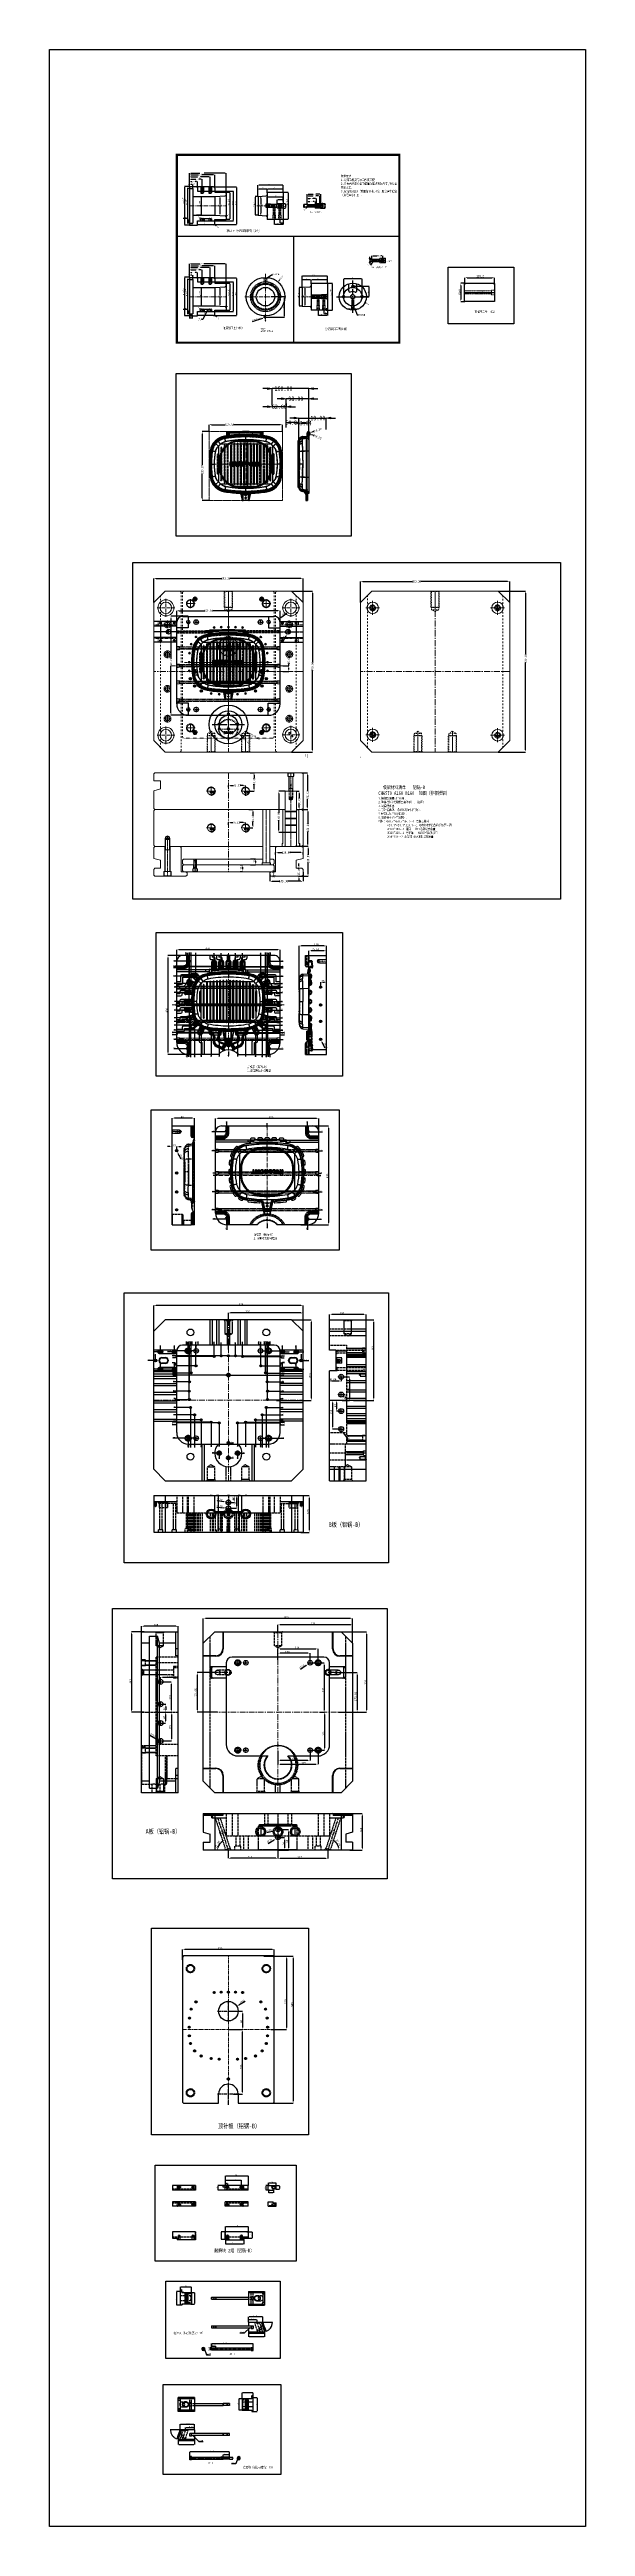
# Model space of a CAD drawing. Header units: millimetres. Extents: x 1937 to 4271, y -9032 to 1737.
import ezdxf
from ezdxf.enums import TextEntityAlignment as Align

# ---------------------------------------------------------------- set-up
doc = ezdxf.new("R2010")
doc.units = ezdxf.units.MM
doc.header["$LTSCALE"] = 16.335
doc.header["$PDMODE"] = 3
doc.header["$PDSIZE"] = 0.3125
for name, pattern in [('CENTER', [0.6, 0.375, -0.075, 0.075, -0.075]), ('HIDDEN', [0.2, 0.1, -0.1]), ('HIDDENX2', [0.75, 0.5, -0.25])]:
    doc.linetypes.add(name, pattern=pattern)
doc.layers.get('0').update_dxf_attribs({"linetype": 'CONTINUOUS'})
doc.layers.get('Defpoints').update_dxf_attribs({"linetype": 'CONTINUOUS'})
for name, color, linetype, lineweight in [('center', 1, 'CENTER', 9), ('cool', 153, 'HIDDEN', 9), ('epin', 13, 'CONTINUOUS', 9), ('moldbase', 7, 'CONTINUOUS', 20), ('screw', 33, 'CONTINUOUS', 13), ('sp', 193, 'CONTINUOUS', 9), ('虚线', 6, 'HIDDENX2', 13)]:
    doc.layers.add(name, color=color, linetype=linetype, lineweight=lineweight)
doc.layers.add('DEFAULT_2', color=8, linetype='HIDDEN')
doc.layers.add('dim', color=3, linetype='CONTINUOUS')
doc.styles.add('frame', font='PMingLiU.ttf')
doc.styles.add('ROMANC', font='romanc.shx', dxfattribs={"bigfont": 'gbcbig.shx'})
doc.styles.get("Standard").update_dxf_attribs({"font": 'txt', "width": 0.8})
doc.styles.add('TXT', font='txt.shx', dxfattribs={"bigfont": 'gbcbig.shx'})
doc.styles.add('TXT05', font='txt.shx', dxfattribs={"width": 0.5, "bigfont": 'gbcbig.shx'})
doc.dimstyles.new('ISO-25', dxfattribs={"dimtxt": 3.5, "dimasz": 2.5, "dimexe": 0.5, "dimexo": 0, "dimtad": 1, "dimdsep": 46, "dimtxsty": 'frame', "dimcen": 0.09, "dimclrd": 256, "dimclre": 256, "dimclrt": 256, "dimadec": 0, "dimazin": 0, "dimtfac": 1, "dimtmove": 0, "dimatfit": 3, "dimfxl": 0, "dimarcsym": 0})
doc.dimstyles.get("Standard").update_dxf_attribs({"dimtxt": 0.15625, "dimasz": 0.1875, "dimexe": 0.125, "dimexo": 0.0625, "dimtad": 0, "dimtih": 1, "dimtoh": 1, "dimdsep": 46, "dimtxsty": 'Standard', "dimcen": 0.09, "dimadec": 0, "dimazin": 0, "dimtp": 0.01, "dimtm": 0.01, "dimtfac": 1, "dimtofl": 0, "dimtmove": 0, "dimatfit": 3, "dimfxl": 0, "dimtolj": 1, "dimarcsym": 0})
doc.dimstyles.new('STANDARD$0', dxfattribs={"dimscale": 2, "dimtxt": 3, "dimasz": 3, "dimexe": 1.25, "dimexo": 0.625, "dimgap": 0.5, "dimtad": 0, "dimdsep": 46, "dimlunit": 6, "dimtxsty": 'Standard', "dimblk": 'CLOSEDBLANK', "dimcen": 0, "dimclrt": 2, "dimazin": 2, "dimtfac": 2, "dimtmove": 1, "dimatfit": 3, "dimfxl": 0, "dimtolj": 1, "dimtzin": 0, "dimarcsym": 0})
doc.dimstyles.new('副本 ISO-25-1', dxfattribs={"dimtxt": 10, "dimasz": 10, "dimexe": 0, "dimexo": 0, "dimgap": 0, "dimtad": 1, "dimtxsty": 'Standard', "dimcen": 0, "dimclrd": 6, "dimclre": 6, "dimclrt": 4, "dimazin": 0, "dimtfac": 1, "dimtofl": 0, "dimtmove": 0, "dimatfit": 3, "dimfxl": 0, "dimarcsym": 0})

# ---------------------------------------------------------------- blocks, each defined once
blk = doc.blocks.new('*D0')
at = {"color": 6, "lineweight": -2}
for p, q in [((2632, 76), (2632, 106)), ((2642, 106), (2702, 106)), ((2941, 106), (2739, 106)), ((2951, 76), (2951, 106))]:
    blk.add_line(p, q, dxfattribs=at)
at = {"color": 6}
for points in [[(2642, 108), (2642, 104), (2632, 106)], [(2941, 108), (2941, 104), (2951, 106)]]:
    blk.add_solid(points, dxfattribs=at)
at = {"layer": 'Defpoints', "color": 0}
for p in [(2632, 106), (2632, 76), (2951, 76, 0)]:
    blk.add_point(p, dxfattribs=at)
at = {"color": 4, "insert": (2721, 106), "char_height": 10, "attachment_point": 5}
blk.add_mtext('\\A1;319.38', dxfattribs=at)
blk = doc.blocks.new('*D1')
at = {"color": 6, "lineweight": -2}
for p, q in [((2632, 76), (2602, 76)), ((2602, 66), (2602, -68)), ((2602, -214), (2602, -108)), ((2632, -224), (2602, -224))]:
    blk.add_line(p, q, dxfattribs=at)
at = {"color": 6}
for points in [[(2601, 66), (2604, 66), (2602, 76)], [(2601, -214), (2604, -214), (2602, -224)]]:
    blk.add_solid(points, dxfattribs=at)
at = {"layer": 'Defpoints', "color": 0}
for p in [(2632, 76), (2602, -224), (2632, -224, 0)]:
    blk.add_point(p, dxfattribs=at)
at = {"color": 4, "insert": (2602, -88), "char_height": 10, "attachment_point": 5, "rotation": 90}
blk.add_mtext('\\A1;299.87', dxfattribs=at)
blk = doc.blocks.new('screw_m16_g')
at = {"layer": 'screw', "color": 1, "linetype": 'CENTER', "ltscale": 0.497582}
for p, q in [((-8.8, 0), (8.8, 0)), ((0, -8.8), (0, 8.8))]:
    blk.add_line(p, q, dxfattribs=at)
at = {"layer": 'screw', "linetype": 'HIDDEN', "ltscale": 0.497582}
blk.add_circle((0, 0), 7, dxfattribs=at)
at = {"layer": 'screw', "color": 92, "linetype": 'HIDDEN', "ltscale": 0.497582}
blk.add_arc((0, 0), 8, 270, 180, dxfattribs=at)
at = {"layer": 'screw', "color": 6, "style": 'TXT'}
blk.add_text('M16', height=3.2, dxfattribs=at).set_placement((-2.72, -4))
blk = doc.blocks.new('*D24')
at = {"color": 6, "lineweight": -2}
for p, q in [((2491, -777), (2491, -703)), ((2501, -703), (2611, -703)), ((2931, -703), (2647, -703)), ((2941, -777), (2941, -703))]:
    blk.add_line(p, q, dxfattribs=at)
at = {"color": 6}
for points in [[(2501, -701), (2501, -705), (2491, -703)], [(2931, -701), (2931, -705), (2941, -703)]]:
    blk.add_solid(points, dxfattribs=at)
at = {"layer": 'Defpoints', "color": 0}
for p in [(2491, -703), (2491, -777), (2941, -777, 0)]:
    blk.add_point(p, dxfattribs=at)
at = {"color": 4, "insert": (2629, -703), "char_height": 10, "attachment_point": 5}
blk.add_mtext('\\A1;450.00', dxfattribs=at)
blk = doc.blocks.new('*D25')
at = {"color": 6, "lineweight": -2}
for p, q in [((2541, -727), (2466, -727)), ((2466, -737), (2466, -909)), ((2466, -1147), (2466, -945)), ((2541, -1157), (2466, -1157))]:
    blk.add_line(p, q, dxfattribs=at)
at = {"color": 6}
for points in [[(2465, -737), (2468, -737), (2466, -727)], [(2465, -1147), (2468, -1147), (2466, -1157)]]:
    blk.add_solid(points, dxfattribs=at)
at = {"layer": 'Defpoints', "color": 0}
for p in [(2541, -727), (2466, -1157), (2541, -1157, 0)]:
    blk.add_point(p, dxfattribs=at)
at = {"color": 4, "insert": (2466, -927), "char_height": 10, "attachment_point": 5, "rotation": 90}
blk.add_mtext('\\A1;430.00', dxfattribs=at)
blk = doc.blocks.new('*D27')
at = {"color": 6, "lineweight": -2}
blk.add_line((2775, -1250), (2768, -1243), dxfattribs=at)
at = {"color": 6}
blk.add_solid([(2769, -1242), (2766, -1244), (2760, -1236)], dxfattribs=at)
at = {"layer": 'Defpoints', "color": 0}
for p in [(2672, -1158), (2760, -1236)]:
    blk.add_point(p, dxfattribs=at)
at = {"color": 4, "insert": (2790, -1263), "char_height": 10, "attachment_point": 5, "rotation": 318.3271}
blk.add_mtext('\\A1;∅118.00', dxfattribs=at)
blk = doc.blocks.new('*D28')
at = {"color": 6, "lineweight": -2}
blk.add_line((2811, -1240), (2802, -1236), dxfattribs=at)
at = {"color": 6}
blk.add_solid([(2802, -1234), (2801, -1237), (2793, -1232)], dxfattribs=at)
at = {"layer": 'Defpoints', "color": 0}
for p in [(2639, -1163), (2793, -1232)]:
    blk.add_point(p, dxfattribs=at)
at = {"color": 4, "insert": (2830, -1249), "char_height": 10, "attachment_point": 5, "rotation": 335.7179}
blk.add_mtext('\\A1;∅168.00', dxfattribs=at)
blk = doc.blocks.new('*D29')
at = {"color": 6, "lineweight": -2}
for p, q in [((3291, -667), (3291, -576)), ((3301, -576), (3517, -576)), ((3931, -576), (3553, -576)), ((3941, -667), (3941, -576))]:
    blk.add_line(p, q, dxfattribs=at)
at = {"color": 6}
for points in [[(3301, -574), (3301, -578), (3291, -576)], [(3931, -574), (3931, -578), (3941, -576)]]:
    blk.add_solid(points, dxfattribs=at)
at = {"layer": 'Defpoints', "color": 0}
for p in [(3291, -576), (3291, -667), (3941, -667)]:
    blk.add_point(p, dxfattribs=at)
at = {"color": 4, "insert": (3535, -576), "char_height": 10, "attachment_point": 5}
blk.add_mtext('\\A1;650.00', dxfattribs=at)
blk = doc.blocks.new('*D30')
at = {"color": 6, "lineweight": -2}
for p, q in [((3891, -617), (4010, -617)), ((4010, -627), (4010, -893)), ((4010, -1307), (4010, -928)), ((3891, -1317), (4010, -1317))]:
    blk.add_line(p, q, dxfattribs=at)
at = {"color": 6}
for points in [[(4009, -627), (4012, -627), (4010, -617)], [(4009, -1307), (4012, -1307), (4010, -1317)]]:
    blk.add_solid(points, dxfattribs=at)
at = {"layer": 'Defpoints', "color": 0}
for p in [(3891, -617), (3891, -1317), (4010, -1317)]:
    blk.add_point(p, dxfattribs=at)
at = {"color": 4, "insert": (4010, -911), "char_height": 10, "attachment_point": 5, "rotation": 90}
blk.add_mtext('\\A1;700.00', dxfattribs=at)
blk = doc.blocks.new('*D31')
at = {"color": 6, "lineweight": -2}
for p, q in [((2391, -667), (2391, -563)), ((2401, -563), (2687, -563)), ((3031, -563), (2723, -563)), ((3041, -667), (3041, -563))]:
    blk.add_line(p, q, dxfattribs=at)
at = {"color": 6}
for points in [[(2401, -561), (2401, -565), (2391, -563)], [(3031, -561), (3031, -565), (3041, -563)]]:
    blk.add_solid(points, dxfattribs=at)
at = {"layer": 'Defpoints', "color": 0}
for p in [(2391, -563), (2391, -667), (3041, -667)]:
    blk.add_point(p, dxfattribs=at)
at = {"color": 4, "insert": (2705, -563), "char_height": 10, "attachment_point": 5}
blk.add_mtext('\\A1;650.00', dxfattribs=at)
blk = doc.blocks.new('*D32')
at = {"color": 6, "lineweight": -2}
for p, q in [((2991, -617), (3082, -617)), ((3082, -627), (3082, -928)), ((3082, -1307), (3082, -963)), ((2991, -1317), (3082, -1317))]:
    blk.add_line(p, q, dxfattribs=at)
at = {"color": 6}
for points in [[(3080, -627), (3083, -627), (3082, -617)], [(3080, -1307), (3083, -1307), (3082, -1317)]]:
    blk.add_solid(points, dxfattribs=at)
at = {"layer": 'Defpoints', "color": 0}
for p in [(2991, -617), (2991, -1317), (3082, -1317)]:
    blk.add_point(p, dxfattribs=at)
at = {"color": 4, "insert": (3082, -945), "char_height": 10, "attachment_point": 5, "rotation": 90}
blk.add_mtext('\\A1;700.00', dxfattribs=at)
blk = doc.blocks.new('*D33')
at = {"color": 6, "lineweight": -2}
for p, q in [((2953, -942), (2979, -942)), ((2953, -967), (2979, -967)), ((2979, -942), (2979, -932)), ((2979, -957), (2979, -952))]:
    blk.add_line(p, q, dxfattribs=at)
at = {"color": 6}
for points in [[(2977, -952), (2981, -952), (2979, -942)], [(2977, -957), (2981, -957), (2979, -967)]]:
    blk.add_solid(points, dxfattribs=at)
at = {"layer": 'Defpoints', "color": 0}
for p in [(2953, -942), (2953, -967), (2979, -967)]:
    blk.add_point(p, dxfattribs=at)
at = {"color": 4, "insert": (2979, -918), "char_height": 10, "attachment_point": 5, "rotation": 90}
blk.add_mtext('\\A1;25.00', dxfattribs=at)
blk = doc.blocks.new('screw_m16_i')
at = {"layer": 'screw', "color": 1, "linetype": 'CENTER', "ltscale": 0.808571}
for p, q in [((-14.3, 0), (14.3, 0)), ((0, -14.3), (0, 14.3))]:
    blk.add_line(p, q, dxfattribs=at)
at = {"layer": 'screw', "color": 8, "linetype": 'HIDDEN', "ltscale": 0.808571}
blk.add_circle((0, 0), 13, dxfattribs=at)
at = {"layer": 'screw'}
blk.add_circle((0, 0), 9, dxfattribs=at)
at = {"layer": 'screw', "color": 6, "style": 'TXT'}
blk.add_text('M16', height=3.9, dxfattribs=at).set_placement((-3.38, -5.2))
blk = doc.blocks.new('*D34')
at = {"color": 6, "lineweight": -2}
for p, q in [((3036, -1407), (3061, -1407)), ((3061, -1417), (3061, -1487)), ((3036, -1567), (3061, -1567)), ((3061, -1557), (3061, -1521))]:
    blk.add_line(p, q, dxfattribs=at)
at = {"color": 6}
for points in [[(3060, -1417), (3063, -1417), (3061, -1407)], [(3060, -1557), (3063, -1557), (3061, -1567)]]:
    blk.add_solid(points, dxfattribs=at)
at = {"layer": 'Defpoints', "color": 0}
for p in [(3036, -1407), (3036, -1567), (3061, -1567)]:
    blk.add_point(p, dxfattribs=at)
at = {"color": 4, "insert": (3061, -1504), "char_height": 10, "attachment_point": 5, "rotation": 90}
blk.add_mtext('\\A1;160.00', dxfattribs=at)
blk = doc.blocks.new('*D17')
at = {"color": 6, "lineweight": -2}
for p, q in [((3036, -1567), (3062, -1567)), ((3062, -1577), (3062, -1629)), ((3062, -1717), (3062, -1662)), ((3034, -1727), (3062, -1727))]:
    blk.add_line(p, q, dxfattribs=at)
at = {"color": 6}
for points in [[(3060, -1577), (3064, -1577), (3062, -1567)], [(3060, -1717), (3064, -1717), (3062, -1727)]]:
    blk.add_solid(points, dxfattribs=at)
at = {"layer": 'Defpoints', "color": 0}
for p in [(3036, -1567), (3034, -1727), (3062, -1727)]:
    blk.add_point(p, dxfattribs=at)
at = {"color": 4, "insert": (3062, -1646), "char_height": 10, "attachment_point": 5, "rotation": 90}
blk.add_mtext('\\A1;160.00', dxfattribs=at)
blk = doc.blocks.new('2')
at = {"layer": 'moldbase', "color": 1, "linetype": 'CENTER', "ltscale": 0.55978}
for p, q in [((2138, -642), (2138, -662)), ((2428, -642), (2428, -662)), ((2128, -652), (2148, -652)), ((2438, -652), (2418, -652)), ((2148, -967), (2128, -967)), ((2128, -967), (2148, -967)), ((2128, -967), (2148, -967)), ((2138, -977), (2138, -957)), ((2138, -977), (2138, -957)), ((2138, -957), (2138, -977)), ((2438, -967), (2418, -967)), ((2438, -967), (2418, -967)), ((2438, -967), (2418, -967)), ((2428, -977), (2428, -957)), ((2428, -977), (2428, -957)), ((2428, -957), (2428, -977)), ((2128, -1232), (2148, -1232)), ((2138, -1242), (2138, -1222)), ((2438, -1232), (2418, -1232)), ((2428, -1242), (2428, -1222))]:
    blk.add_line(p, q, dxfattribs=at)
at = {"layer": 'moldbase', "color": 1, "linetype": 'CENTER', "ltscale": 1.08846}
for p, q in [((2138, -672), (2099, -672)), ((2118, -653), (2118, -691)), ((2429, -672), (2468, -672)), ((2448, -653), (2448, -691)), ((2138, -1212), (2099, -1212)), ((2118, -1231), (2118, -1193)), ((2429, -1212), (2468, -1212)), ((2448, -1231), (2448, -1193))]:
    blk.add_line(p, q, dxfattribs=at)
at = {"layer": 'moldbase', "color": 8, "linetype": 'HIDDEN', "ltscale": 0.746373}
for centre, radius in [((2138, -652), 9), ((2428, -652), 9), ((2138, -652), 6), ((2138, -652), 5.25), ((2428, -652), 6), ((2428, -652), 5.25), ((2138, -967), 9), ((2138, -967), 9), ((2138, -967), 9), ((2138, -967), 6), ((2138, -967), 6), ((2138, -967), 6), ((2138, -967), 5.25), ((2138, -967), 5.25), ((2138, -967), 5.25), ((2428, -967), 9), ((2428, -967), 9), ((2428, -967), 9), ((2428, -967), 6), ((2428, -967), 6), ((2428, -967), 6), ((2428, -967), 5.25), ((2428, -967), 5.25), ((2428, -967), 5.25), ((2138, -1232), 9), ((2138, -1232), 6), ((2138, -1232), 5.25), ((2428, -1232), 9), ((2428, -1232), 6), ((2428, -1232), 5.25)]:
    blk.add_circle(centre, radius, dxfattribs=at)
at = {"layer": 'moldbase', "color": 8, "linetype": 'HIDDEN', "ltscale": 1.08846}
for centre in [(2118, -672), (2448, -672), (2118, -1212), (2448, -1212)]:
    blk.add_circle(centre, 17.5, dxfattribs=at)
at = {"layer": 'moldbase'}
for centre in [(2118, -672), (2448, -672), (2118, -1212), (2448, -1212)]:
    blk.add_circle(centre, 15, dxfattribs=at)
blk = doc.blocks.new('*D18')
at = {"color": 6, "lineweight": -2}
for p, q in [((3013, -1487), (3024, -1487)), ((3024, -1497), (3024, -1517)), ((3013, -1567), (3024, -1567)), ((3024, -1557), (3024, -1545))]:
    blk.add_line(p, q, dxfattribs=at)
at = {"color": 6}
for points in [[(3022, -1497), (3026, -1497), (3024, -1487)], [(3022, -1557), (3026, -1557), (3024, -1567)]]:
    blk.add_solid(points, dxfattribs=at)
at = {"layer": 'Defpoints', "color": 0}
for p in [(3013, -1487), (3013, -1567), (3024, -1567)]:
    blk.add_point(p, dxfattribs=at)
at = {"color": 4, "insert": (3024, -1531), "char_height": 10, "attachment_point": 5, "rotation": 90}
blk.add_mtext('\\A1;80.00', dxfattribs=at)
blk = doc.blocks.new('*D19')
at = {"color": 6, "lineweight": -2}
for p, q in [((2963, -1487), (2935, -1487)), ((2935, -1497), (2935, -1581)), ((2935, -1657), (2935, -1614)), ((2973, -1667), (2935, -1667))]:
    blk.add_line(p, q, dxfattribs=at)
at = {"color": 6}
for points in [[(2934, -1497), (2937, -1497), (2935, -1487)], [(2934, -1657), (2937, -1657), (2935, -1667)]]:
    blk.add_solid(points, dxfattribs=at)
at = {"layer": 'Defpoints', "color": 0}
for p in [(2963, -1487), (2935, -1667), (2973, -1667)]:
    blk.add_point(p, dxfattribs=at)
at = {"color": 4, "insert": (2935, -1597), "char_height": 10, "attachment_point": 5, "rotation": 90}
blk.add_mtext('\\A1;180.00', dxfattribs=at)
blk = doc.blocks.new('screw_m36_g')
at = {"layer": 'screw', "color": 1, "linetype": 'CENTER', "ltscale": 1.119559}
for p, q in [((-19.8, 0), (19.8, 0)), ((0, -19.8), (0, 19.8))]:
    blk.add_line(p, q, dxfattribs=at)
at = {"layer": 'screw', "linetype": 'HIDDEN', "ltscale": 1.119559}
blk.add_circle((0, 0), 16, dxfattribs=at)
at = {"layer": 'screw', "color": 92, "linetype": 'HIDDEN', "ltscale": 1.119559}
blk.add_arc((0, 0), 18, 270, 180, dxfattribs=at)
at = {"layer": 'screw', "color": 6, "style": 'TXT'}
blk.add_text('M36', height=7.2, dxfattribs=at).set_placement((-6.12, -9))
blk = doc.blocks.new('*D20')
at = {"color": 6, "lineweight": -2}
for p, q in [((2805, -1567), (2823, -1567)), ((2823, -1577), (2823, -1592)), ((2799, -1647), (2823, -1647)), ((2823, -1637), (2823, -1620))]:
    blk.add_line(p, q, dxfattribs=at)
at = {"color": 6}
for points in [[(2822, -1577), (2825, -1577), (2823, -1567)], [(2822, -1637), (2825, -1637), (2823, -1647)]]:
    blk.add_solid(points, dxfattribs=at)
at = {"layer": 'Defpoints', "color": 0}
for p in [(2805, -1567), (2823, -1567), (2799, -1647)]:
    blk.add_point(p, dxfattribs=at)
at = {"color": 4, "insert": (2823, -1606), "char_height": 10, "attachment_point": 5, "rotation": 90}
blk.add_mtext('\\A1;80.00', dxfattribs=at)
blk = doc.blocks.new('*D21')
at = {"color": 6, "lineweight": -2}
for p, q in [((2716, -1634), (2716, -1624)), ((2726, -1624), (2736, -1624)), ((2781, -1624), (2765, -1624)), ((2791, -1638), (2791, -1624))]:
    blk.add_line(p, q, dxfattribs=at)
at = {"color": 6}
for points in [[(2726, -1623), (2726, -1626), (2716, -1624)], [(2781, -1623), (2781, -1626), (2791, -1624)]]:
    blk.add_solid(points, dxfattribs=at)
at = {"layer": 'Defpoints', "color": 0}
for p in [(2716, -1624), (2716, -1634), (2791, -1638)]:
    blk.add_point(p, dxfattribs=at)
at = {"color": 4, "insert": (2751, -1624), "char_height": 10, "attachment_point": 5}
blk.add_mtext('\\A1;75.00', dxfattribs=at)
blk = doc.blocks.new('*D22')
at = {"color": 6, "lineweight": -2}
for p, q in [((2811, -1407), (2828, -1407)), ((2811, -1487), (2828, -1487)), ((2828, -1417), (2828, -1431)), ((2828, -1477), (2828, -1459))]:
    blk.add_line(p, q, dxfattribs=at)
at = {"color": 6}
for points in [[(2826, -1417), (2830, -1417), (2828, -1407)], [(2826, -1477), (2830, -1477), (2828, -1487)]]:
    blk.add_solid(points, dxfattribs=at)
at = {"layer": 'Defpoints', "color": 0}
for p in [(2811, -1407), (2811, -1487), (2828, -1407)]:
    blk.add_point(p, dxfattribs=at)
at = {"color": 4, "insert": (2828, -1445), "char_height": 10, "attachment_point": 5, "rotation": 90}
blk.add_mtext('\\A1;80.00', dxfattribs=at)
blk = doc.blocks.new('*D23')
at = {"color": 6, "lineweight": -2}
for p, q in [((2716, -1470), (2716, -1462)), ((2726, -1462), (2739, -1462)), ((2781, -1462), (2768, -1462)), ((2791, -1481), (2791, -1462))]:
    blk.add_line(p, q, dxfattribs=at)
at = {"color": 6}
for points in [[(2726, -1460), (2726, -1463), (2716, -1462)], [(2781, -1460), (2781, -1463), (2791, -1462)]]:
    blk.add_solid(points, dxfattribs=at)
at = {"layer": 'Defpoints', "color": 0}
for p in [(2716, -1462), (2716, -1470), (2791, -1481)]:
    blk.add_point(p, dxfattribs=at)
at = {"color": 4, "insert": (2754, -1462), "char_height": 10, "attachment_point": 5}
blk.add_mtext('\\A1;75.00', dxfattribs=at)
blk = doc.blocks.new('*D12')
at = {"color": 6, "lineweight": -2}
for p, q in [((3007, -1727), (3063, -1727)), ((3063, -1737), (3063, -1764)), ((3063, -1847), (3063, -1797)), ((3022, -1857), (3063, -1857))]:
    blk.add_line(p, q, dxfattribs=at)
at = {"color": 6}
for points in [[(3061, -1737), (3065, -1737), (3063, -1727)], [(3061, -1847), (3065, -1847), (3063, -1857)]]:
    blk.add_solid(points, dxfattribs=at)
at = {"layer": 'Defpoints', "color": 0}
for p in [(3007, -1727), (3022, -1857), (3063, -1857)]:
    blk.add_point(p, dxfattribs=at)
at = {"color": 4, "insert": (3063, -1781), "char_height": 10, "attachment_point": 5, "rotation": 90}
blk.add_mtext('\\A1;130.00', dxfattribs=at)
blk = doc.blocks.new('*D13')
at = {"color": 6, "lineweight": -2}
for p, q in [((2921, -1762), (2921, -1754)), ((2931, -1754), (2951, -1754)), ((3031, -1754), (2984, -1754)), ((3041, -1762), (3041, -1754))]:
    blk.add_line(p, q, dxfattribs=at)
at = {"color": 6}
for points in [[(2931, -1752), (2931, -1755), (2921, -1754)], [(3031, -1752), (3031, -1755), (3041, -1754)]]:
    blk.add_solid(points, dxfattribs=at)
at = {"layer": 'Defpoints', "color": 0}
for p in [(2921, -1754), (2921, -1762), (3041, -1762)]:
    blk.add_point(p, dxfattribs=at)
at = {"color": 4, "insert": (2968, -1754), "char_height": 10, "attachment_point": 5}
blk.add_mtext('\\A1;120.00', dxfattribs=at)
blk = doc.blocks.new('*D14')
at = {"color": 6, "lineweight": -2}
for p, q in [((2896, -1847), (2896, -1879)), ((2906, -1879), (2939, -1879)), ((3031, -1879), (2974, -1879)), ((3041, -1840), (3041, -1879))]:
    blk.add_line(p, q, dxfattribs=at)
at = {"color": 6}
for points in [[(2906, -1878), (2906, -1881), (2896, -1879)], [(3031, -1878), (3031, -1881), (3041, -1879)]]:
    blk.add_solid(points, dxfattribs=at)
at = {"layer": 'Defpoints', "color": 0}
for p in [(2896, -1847), (2896, -1879), (3041, -1840)]:
    blk.add_point(p, dxfattribs=at)
at = {"color": 4, "insert": (2956, -1879), "char_height": 10, "attachment_point": 5}
blk.add_mtext('\\A1;145.00', dxfattribs=at)
blk = doc.blocks.new('*D15')
at = {"color": 6, "lineweight": -2}
for p, q in [((3019, -1822), (3023, -1822)), ((3023, -1812), (3023, -1802)), ((3022, -1857), (3023, -1857)), ((3023, -1867), (3023, -1877))]:
    blk.add_line(p, q, dxfattribs=at)
at = {"color": 6}
for points in [[(3022, -1812), (3025, -1812), (3023, -1822)], [(3022, -1867), (3025, -1867), (3023, -1857)]]:
    blk.add_solid(points, dxfattribs=at)
at = {"layer": 'Defpoints', "color": 0}
for p in [(3019, -1822), (3022, -1857), (3023, -1857)]:
    blk.add_point(p, dxfattribs=at)
at = {"color": 4, "insert": (3023, -1838), "char_height": 10, "attachment_point": 5, "rotation": 90}
blk.add_mtext('\\A1;35.00', dxfattribs=at)
blk = doc.blocks.new('*D16')
at = {"color": 6, "lineweight": -2}
for p, q in [((2921, -1837), (2911, -1837)), ((2921, -1857), (2911, -1857))]:
    blk.add_line(p, q, dxfattribs=at)
at = {"color": 6}
for points in [[(2910, -1847), (2913, -1847), (2911, -1837)], [(2910, -1847), (2913, -1847), (2911, -1857)]]:
    blk.add_solid(points, dxfattribs=at)
at = {"layer": 'Defpoints', "color": 0}
for p in [(2911, -1857), (2921, -1837), (2921, -1857)]:
    blk.add_point(p, dxfattribs=at)
at = {"color": 4, "insert": (2911, -1847), "char_height": 10, "attachment_point": 5, "rotation": 90}
blk.add_mtext('\\A1;20.00', dxfattribs=at)
blk = doc.blocks.new('sp_80_th', base_point=(283, -1197))
at = {"layer": 'sp', "color": 1, "linetype": 'CENTER', "ltscale": 2.643404}
for p, q in [((283, -1244), (283, -1150)), ((237, -1197), (330, -1197))]:
    blk.add_line(p, q, dxfattribs=at)
at = {"layer": 'sp', "linetype": 'HIDDEN', "ltscale": 2.073258}
for radius in [42.5, 40]:
    blk.add_circle((283, -1197), radius, dxfattribs=at)
at = {"layer": 'sp', "color": 6, "style": 'TXT'}
blk.add_text('SP%%c80', height=10, dxfattribs=at).set_placement((283, -1213), align=Align.MIDDLE)
blk = doc.blocks.new('screw_m12_g')
at = {"layer": 'screw', "color": 1, "linetype": 'CENTER', "ltscale": 0.24}
for p, q in [((-6.6, 0), (6.6, 0)), ((0, -6.6), (0, 6.6))]:
    blk.add_line(p, q, dxfattribs=at)
at = {"layer": 'screw', "color": 33, "linetype": 'HIDDEN', "ltscale": 0.24}
blk.add_circle((0, 0), 5.25, dxfattribs=at)
at = {"layer": 'screw', "color": 92, "linetype": 'HIDDEN', "ltscale": 0.24}
blk.add_arc((0, 0), 6, 270, 180, dxfattribs=at)
at = {"layer": 'screw', "color": 6, "style": 'TXT'}
blk.add_text('M12', height=2.4, dxfattribs=at).set_placement((-2.04, -3))
blk = doc.blocks.new('epin_ejp_10')
at = {"layer": 'epin'}
h = blk.add_hatch(dxfattribs=at)
h.set_pattern_fill('_ANSI31', color=123, scale=0.25, angle=90, style=0)
h.set_pattern_definition([(135, (-1645.23396, 6741.0989), (-0.56126601, -0.56126601), [])])
h.paths.add_polyline_path([(0, 5, 0.4142136), (-5, 0), (0, 0)])
h.paths.add_polyline_path([(5, 0), (0, 0), (0, -5, 0.4142136)])
at = {"layer": 'epin', "color": 1, "linetype": 'CENTER', "ltscale": 0.219913}
for p, q in [((-5.5, 0), (5.5, 0)), ((0, -5.5), (0, 5.5))]:
    blk.add_line(p, q, dxfattribs=at)
at = {"layer": 'epin'}
blk.add_circle((0, 0), 5, dxfattribs=at)
at = {"layer": 'epin', "color": 6, "style": 'TXT05', "width": 0.5}
blk.add_text('%%c10', height=3.5, dxfattribs=at).set_placement((0.2, 0.5))
blk = doc.blocks.new('*D35')
at = {"color": 6, "lineweight": -2}
blk.add_line((3088, 76), (3079, 73), dxfattribs=at)
at = {"color": 6}
blk.add_solid([(3079, 74), (3080, 71), (3070, 69)], dxfattribs=at)
at = {"layer": 'Defpoints', "color": 0}
for p in [(3062, 66), (3070, 69)]:
    blk.add_point(p, dxfattribs=at)
at = {"color": 4, "insert": (3103, 82), "char_height": 10, "attachment_point": 5, "rotation": 20.8793}
blk.add_mtext('\\A1;∅8.30', dxfattribs=at)
blk = doc.blocks.new('*D36')
at = {"color": 6, "lineweight": -2}
blk.add_line((3089, 59), (3079, 62), dxfattribs=at)
at = {"color": 6}
blk.add_solid([(3080, 64), (3079, 61), (3070, 66)], dxfattribs=at)
at = {"layer": 'Defpoints', "color": 0}
for p in [(3062, 69), (3070, 66)]:
    blk.add_point(p, dxfattribs=at)
at = {"color": 4, "insert": (3103, 53), "char_height": 10, "attachment_point": 5, "rotation": 338.726}
blk.add_mtext('\\A1;∅8.65', dxfattribs=at)
blk = doc.blocks.new('screw_m10_g')
at = {"layer": 'screw', "color": 1, "linetype": 'CENTER', "ltscale": 0.310989}
for p, q in [((-5.5, 0), (5.5, 0)), ((0, -5.5), (0, 5.5))]:
    blk.add_line(p, q, dxfattribs=at)
at = {"layer": 'screw', "linetype": 'HIDDEN', "ltscale": 0.310989}
blk.add_circle((0, 0), 4.25, dxfattribs=at)
at = {"layer": 'screw', "color": 92, "linetype": 'HIDDEN', "ltscale": 0.310989}
blk.add_arc((0, 0), 5, 270, 180, dxfattribs=at)
at = {"layer": 'screw', "color": 6, "style": 'TXT'}
blk.add_text('M10', height=2, dxfattribs=at).set_placement((-1.7, -2.5))
blk = doc.blocks.new('_ClosedBlank')
at = {"color": 0, "linetype": 'ByBlock', "lineweight": -2}
for p, q in [((-1, 0.17), (0, 0)), ((-1, 0.17), (-1, -0.17)), ((0, 0), (-1, -0.17))]:
    blk.add_line(p, q, dxfattribs=at)
blk = doc.blocks.new('*D38')
at = {"color": 6, "lineweight": -2}
for p, q in [((3023, 15), (3023, 113)), ((3046, 113), (3043, 113)), ((3066, 40), (3066, 113))]:
    blk.add_line(p, q, dxfattribs=at)
at = {"layer": 'Defpoints', "color": 0}
for p in [(3023, 113), (3023, 15), (3066, 40)]:
    blk.add_point(p, dxfattribs=at)
at = {"color": 6, "lineweight": -2, "xscale": 20, "yscale": 20, "zscale": 20, "rotation": 180}
blk.add_blockref('_ClosedBlank', (3023, 113), dxfattribs=at)
at = {"color": 6, "lineweight": -2, "xscale": 20, "yscale": 20, "zscale": 20}
blk.add_blockref('_ClosedBlank', (3066, 113), dxfattribs=at)
at = {"color": 4, "insert": (3046, 113), "char_height": 20, "attachment_point": 5}
blk.add_mtext('\\A1;43.04', dxfattribs=at)
blk = doc.blocks.new('*D39')
at = {"color": 6, "lineweight": -2}
for p, q in [((3003, 135), (2983, 135)), ((3023, 85), (3023, 135)), ((3023, 135), (3142, 135)), ((3142, 85), (3142, 135)), ((3162, 135), (3182, 135))]:
    blk.add_line(p, q, dxfattribs=at)
at = {"layer": 'Defpoints', "color": 0}
for p in [(3142, 135), (3023, 85), (3142, 85)]:
    blk.add_point(p, dxfattribs=at)
at = {"color": 6, "lineweight": -2, "xscale": 20, "yscale": 20, "zscale": 20}
blk.add_blockref('_ClosedBlank', (3023, 135), dxfattribs=at)
at = {"color": 6, "lineweight": -2, "xscale": 20, "yscale": 20, "zscale": 20, "rotation": 180}
blk.add_blockref('_ClosedBlank', (3142, 135), dxfattribs=at)
at = {"color": 4, "insert": (3099, 135), "char_height": 20, "attachment_point": 5}
blk.add_mtext('\\A1;119.00', dxfattribs=at)
blk = doc.blocks.new('*D40')
at = {"color": 6, "lineweight": -2}
for p, q in [((2948, 219), (2928, 219)), ((2968, 94), (2968, 219)), ((3066, 219), (2968, 219)), ((3066, 94), (3066, 219)), ((3086, 219), (3106, 219))]:
    blk.add_line(p, q, dxfattribs=at)
at = {"layer": 'Defpoints', "color": 0}
for p in [(2968, 219), (2968, 94), (3066, 94)]:
    blk.add_point(p, dxfattribs=at)
at = {"color": 6, "lineweight": -2, "xscale": 20, "yscale": 20, "zscale": 20}
blk.add_blockref('_ClosedBlank', (2968, 219), dxfattribs=at)
at = {"color": 6, "lineweight": -2, "xscale": 20, "yscale": 20, "zscale": 20, "rotation": 180}
blk.add_blockref('_ClosedBlank', (3066, 219), dxfattribs=at)
at = {"color": 4, "insert": (3010, 219), "char_height": 20, "attachment_point": 5}
blk.add_mtext('\\A1;98.00', dxfattribs=at)
blk = doc.blocks.new('*D41')
at = {"color": 6, "lineweight": -2}
for p, q in [((2968, 101), (2968, 115)), ((3003, 115), (2988, 115)), ((3023, 89), (3023, 115))]:
    blk.add_line(p, q, dxfattribs=at)
at = {"layer": 'Defpoints', "color": 0}
for p in [(2968, 115), (2968, 101), (3023, 89)]:
    blk.add_point(p, dxfattribs=at)
at = {"color": 6, "lineweight": -2, "xscale": 20, "yscale": 20, "zscale": 20, "rotation": 180}
blk.add_blockref('_ClosedBlank', (2968, 115), dxfattribs=at)
at = {"color": 6, "lineweight": -2, "xscale": 20, "yscale": 20, "zscale": 20}
blk.add_blockref('_ClosedBlank', (3023, 115), dxfattribs=at)
at = {"color": 4, "insert": (2996, 115), "char_height": 20, "attachment_point": 5}
blk.add_mtext('\\A1;54.96', dxfattribs=at)
blk = doc.blocks.new('*D42')
at = {"color": 6, "lineweight": -2}
for p, q in [((2886, 263), (2866, 263)), ((2906, 191), (2906, 263)), ((3066, 263), (2906, 263)), ((3066, 182), (3066, 263)), ((3086, 263), (3106, 263))]:
    blk.add_line(p, q, dxfattribs=at)
at = {"layer": 'Defpoints', "color": 0}
for p in [(2906, 263), (2906, 191), (3066, 182)]:
    blk.add_point(p, dxfattribs=at)
at = {"color": 6, "lineweight": -2, "xscale": 20, "yscale": 20, "zscale": 20}
blk.add_blockref('_ClosedBlank', (2906, 263), dxfattribs=at)
at = {"color": 6, "lineweight": -2, "xscale": 20, "yscale": 20, "zscale": 20, "rotation": 180}
blk.add_blockref('_ClosedBlank', (3066, 263), dxfattribs=at)
at = {"color": 4, "insert": (2956, 263), "char_height": 20, "attachment_point": 5}
blk.add_mtext('\\A1;160.00', dxfattribs=at)
blk = doc.blocks.new('*D43')
at = {"color": 6, "lineweight": -2}
for p, q in [((2886, 184), (2866, 184)), ((2906, 191), (2906, 184)), ((2968, 184), (2906, 184)), ((2968, 198), (2968, 184)), ((2988, 184), (3008, 184))]:
    blk.add_line(p, q, dxfattribs=at)
at = {"layer": 'Defpoints', "color": 0}
for p in [(2906, 191), (2906, 184), (2968, 198)]:
    blk.add_point(p, dxfattribs=at)
at = {"color": 6, "lineweight": -2, "xscale": 20, "yscale": 20, "zscale": 20}
blk.add_blockref('_ClosedBlank', (2906, 184), dxfattribs=at)
at = {"color": 6, "lineweight": -2, "xscale": 20, "yscale": 20, "zscale": 20, "rotation": 180}
blk.add_blockref('_ClosedBlank', (2968, 184), dxfattribs=at)
at = {"color": 4, "insert": (2938, 184), "char_height": 20, "attachment_point": 5}
blk.add_mtext('\\A1;62.00', dxfattribs=at)
blk = doc.blocks.new('cool_jt_f12')
at = {"layer": 'cool', "ltscale": 0.3}
for p, q in [((0, 7.0785), (0.856, 6.2225)), ((0, 7.0785), (12, 6.7035)), ((0.856, 6.2225), (0.856, -6.2225)), ((13.5, 5.827375), (0.856, 6.2225)), ((0.856, 6.2225), (13.5, 5.827375)), ((12, 6.7035), (12.856, 5.8475)), ((12, 6.7035), (12, -6.7035)), ((14.327375, 5), (13.5, 5.827375)), ((13.5, -5.827375), (13.5, 5.827375)), ((14.327375, -5), (14.327375, 5)), ((0.856, -6.2225), (0, -7.0785)), ((0, -7.0785), (12, -6.7035)), ((0.856, -6.2225), (13.5, -5.827375)), ((12, -6.7035), (12.856, -5.8475)), ((13.5, -5.827375), (14.327375, -5))]:
    blk.add_line(p, q, dxfattribs=at)
blk = doc.blocks.new('7')
at = {"layer": 'cool', "color": 1, "linetype": 'CENTER', "ltscale": 0.621977}
blk.add_line((58, -1092), (508, -1092), dxfattribs=at)
at = {"layer": 'cool', "ltscale": 0.932966}
for p, q in [((73, -1087), (494, -1087)), ((73, -1097), (494, -1097))]:
    blk.add_line(p, q, dxfattribs=at)
blk.add_blockref('cool_jt_f12', (58, -1092), dxfattribs=at)
at = {"layer": 'cool', "ltscale": 0.932966, "rotation": 180}
blk.add_blockref('cool_jt_f12', (508, -1092), dxfattribs=at)
blk = doc.blocks.new('*D78')
at = {"color": 6, "lineweight": -2}
blk.add_line((2971, -715), (2945, -733), dxfattribs=at)
at = {"color": 6}
blk.add_solid([(2944, -731), (2946, -734), (2937, -738)], dxfattribs=at)
at = {"layer": 'Defpoints', "color": 0}
for p in [(2916, -752, 0), (2937, -738, 0)]:
    blk.add_point(p, dxfattribs=at)
at = {"color": 4, "insert": (2960, -717), "char_height": 10, "attachment_point": 5, "rotation": 33.6382}
blk.add_mtext('R25', dxfattribs=at)
blk = doc.blocks.new('*D81')
at = {"color": 6, "lineweight": -2}
for p, q in [((2768, -1807), (2777, -1807)), ((2777, -1817), (2777, -1827)), ((2768, -1837), (2777, -1837))]:
    blk.add_line(p, q, dxfattribs=at)
at = {"color": 6}
for points in [[(2776, -1817), (2779, -1817), (2777, -1807)], [(2776, -1827), (2779, -1827), (2777, -1837)]]:
    blk.add_solid(points, dxfattribs=at)
at = {"layer": 'Defpoints', "color": 0}
for p in [(2768, -1807), (2768, -1837), (2777, -1837)]:
    blk.add_point(p, dxfattribs=at)
at = {"color": 4, "insert": (2772, -1822), "char_height": 10, "attachment_point": 5, "rotation": 90}
blk.add_mtext('30', dxfattribs=at)
blk = doc.blocks.new('*D82')
at = {"color": 6, "lineweight": -2}
for p, q in [((2813, -1782), (2834, -1782)), ((2813, -1807), (2834, -1807)), ((2834, -1792), (2834, -1797))]:
    blk.add_line(p, q, dxfattribs=at)
at = {"color": 6}
for points in [[(2832, -1792), (2835, -1792), (2834, -1782)], [(2832, -1797), (2835, -1797), (2834, -1807)]]:
    blk.add_solid(points, dxfattribs=at)
at = {"layer": 'Defpoints', "color": 0}
for p in [(2813, -1782), (2813, -1807), (2834, -1807)]:
    blk.add_point(p, dxfattribs=at)
at = {"color": 4, "insert": (2829, -1791), "char_height": 10, "attachment_point": 5, "rotation": 90}
blk.add_mtext('25', dxfattribs=at)
blk = doc.blocks.new('*D83')
at = {"color": 6, "lineweight": -2}
for p, q in [((3024, -2321), (3024, -2160)), ((3133, -2160), (3034, -2160)), ((3143, -2202), (3143, -2160))]:
    blk.add_line(p, q, dxfattribs=at)
at = {"color": 6}
for points in [[(3034, -2158), (3034, -2162), (3024, -2160)], [(3133, -2158), (3133, -2162), (3143, -2160)]]:
    blk.add_solid(points, dxfattribs=at)
at = {"layer": 'Defpoints', "color": 0}
for p in [(3024, -2160), (3143, -2202), (3024, -2321)]:
    blk.add_point(p, dxfattribs=at)
at = {"color": 4, "insert": (3099, -2155), "char_height": 10, "attachment_point": 5}
blk.add_mtext('119', dxfattribs=at)
blk = doc.blocks.new('*D84')
at = {"color": 6, "lineweight": -2}
for p, q in [((3067, -2260), (3067, -2182)), ((3133, -2182), (3077, -2182)), ((3143, -2202), (3143, -2182))]:
    blk.add_line(p, q, dxfattribs=at)
at = {"color": 6}
for points in [[(3077, -2180), (3077, -2183), (3067, -2182)], [(3133, -2180), (3133, -2183), (3143, -2182)]]:
    blk.add_solid(points, dxfattribs=at)
at = {"layer": 'Defpoints', "color": 0}
for p in [(3067, -2182), (3067, -2260), (3143, -2202)]:
    blk.add_point(p, dxfattribs=at)
at = {"color": 4, "insert": (3096, -2176), "char_height": 10, "attachment_point": 5}
blk.add_mtext('75,64', dxfattribs=at)
blk = doc.blocks.new('*D85')
at = {"color": 6, "lineweight": -2}
for p, q in [((2491, -2237), (2491, -2177)), ((2931, -2177), (2501, -2177)), ((2941, -2237), (2941, -2177))]:
    blk.add_line(p, q, dxfattribs=at)
at = {"color": 6}
for points in [[(2501, -2175), (2501, -2178), (2491, -2177)], [(2931, -2175), (2931, -2178), (2941, -2177)]]:
    blk.add_solid(points, dxfattribs=at)
at = {"layer": 'Defpoints', "color": 0}
for p in [(2491, -2177), (2491, -2237), (2941, -2237)]:
    blk.add_point(p, dxfattribs=at)
at = {"color": 4, "insert": (2626, -2172), "char_height": 10, "attachment_point": 5}
blk.add_mtext('450', dxfattribs=at)
blk = doc.blocks.new('*D86')
at = {"color": 6, "lineweight": -2}
for p, q in [((2517, -2202), (2453, -2202)), ((2453, -2212), (2453, -2622)), ((2558, -2632), (2453, -2632))]:
    blk.add_line(p, q, dxfattribs=at)
at = {"color": 6}
for points in [[(2452, -2212), (2455, -2212), (2453, -2202)], [(2452, -2622), (2455, -2622), (2453, -2632)]]:
    blk.add_solid(points, dxfattribs=at)
at = {"layer": 'Defpoints', "color": 0}
for p in [(2517, -2202), (2453, -2632), (2558, -2632)]:
    blk.add_point(p, dxfattribs=at)
at = {"color": 4, "insert": (2448, -2440), "char_height": 10, "attachment_point": 5, "rotation": 90}
blk.add_mtext('430', dxfattribs=at)
blk = doc.blocks.new('epin_ejp_8')
at = {"layer": 'epin'}
h = blk.add_hatch(dxfattribs=at)
h.set_pattern_fill('_ANSI31', color=123, scale=0.2, angle=90, style=0)
h.set_pattern_definition([(135, (-263.1036, 1313.3417), (-0.4490128, -0.4490128), [])])
h.paths.add_polyline_path([(0, 4, 0.414214), (-4, 0), (0, 0)])
h.paths.add_polyline_path([(4, 0), (0, 0), (0, -4, 0.414214)])
at = {"layer": 'epin', "color": 1, "linetype": 'CENTER', "ltscale": 0.248791}
for p, q in [((-4, 0), (4, 0)), ((0, -4), (0, 4))]:
    blk.add_line(p, q, dxfattribs=at)
at = {"layer": 'epin'}
blk.add_circle((0, 0), 4, dxfattribs=at)
at = {"layer": 'epin', "color": 6, "style": 'TXT05', "width": 0.5}
blk.add_text('%%c8', height=2.8, dxfattribs=at).set_placement((1, 2), align=Align.MIDDLE)
blk = doc.blocks.new('11')
at = {"layer": 'epin', "color": 4, "xscale": -1}
for p in [(2554, -848), (2575, -817), (2654, -776), (2685, -774), (2545, -927, 0), (2547, -887)]:
    blk.add_blockref('epin_ejp_8', p, dxfattribs=at)
at = {"layer": 'epin', "color": 4}
for p in [(2716, -774), (2747, -774), (2778, -776), (2857, -817), (2878, -848), (2885, -887), (2887, -927, 0)]:
    blk.add_blockref('epin_ejp_8', p, dxfattribs=at)
for p, rotation in [((2546, -964), 180.0000000000009), ((2551, -998), 180), ((2569, -1030), 180), ((2598, -1052), 180)]:
    blk.add_blockref('epin_ejp_8', p, dxfattribs=dict(at, rotation=rotation))
at = {"layer": 'epin', "color": 4, "xscale": -1, "rotation": 180}
for p in [(2886, -964), (2834, -1052), (2863, -1030), (2881, -998)]:
    blk.add_blockref('epin_ejp_8', p, dxfattribs=at)
at = {"layer": 'epin'}
for p in [(2641, -1063), (2676, -1066)]:
    blk.add_blockref('epin_ejp_8', p, dxfattribs=at)
at = {"layer": 'epin', "xscale": -1}
for p in [(2756, -1066), (2791, -1063)]:
    blk.add_blockref('epin_ejp_8', p, dxfattribs=at)
blk = doc.blocks.new('*D88')
at = {"color": 6, "lineweight": -2}
for p, q in [((3118, -2340), (3118, -2318)), ((3128, -2318), (3133, -2318)), ((3143, -2329), (3143, -2318))]:
    blk.add_line(p, q, dxfattribs=at)
at = {"color": 6}
for points in [[(3128, -2316), (3128, -2320), (3118, -2318)], [(3133, -2316), (3133, -2320), (3143, -2318)]]:
    blk.add_solid(points, dxfattribs=at)
at = {"layer": 'Defpoints', "color": 0}
for p in [(3118, -2340), (3143, -2318), (3143, -2329)]:
    blk.add_point(p, dxfattribs=at)
at = {"color": 4, "insert": (3128, -2313), "char_height": 10, "attachment_point": 5}
blk.add_mtext('25', dxfattribs=at)
blk = doc.blocks.new('*D89')
at = {"layer": 'Defpoints', "color": 0}
for p in [(2716, -2417), (2912, -2417), (2946, -2417)]:
    blk.add_point(p, dxfattribs=at)
at = {"layer": 'dim', "color": 6, "lineweight": -2}
blk.add_line((2912, -2417), (2948, -2417), dxfattribs=at)
at = {"layer": 'dim', "color": 4, "insert": (2947, -2414), "char_height": 5, "attachment_point": 5}
blk.add_mtext('0', dxfattribs=at)
blk = doc.blocks.new('*D90')
at = {"layer": 'Defpoints', "color": 0}
for p in [(2716, -2417), (2888, -2402, 0), (2946, -2402)]:
    blk.add_point(p, dxfattribs=at)
at = {"layer": 'dim', "color": 6, "lineweight": -2}
blk.add_line((2888, -2402), (2951, -2402), dxfattribs=at)
at = {"layer": 'dim', "color": 4, "insert": (2948, -2399), "char_height": 5, "attachment_point": 5}
blk.add_mtext('15', dxfattribs=at)
blk = doc.blocks.new('*D91')
at = {"layer": 'Defpoints', "color": 0}
for p in [(2887, -2362), (2946, -2362), (2716, -2417)]:
    blk.add_point(p, dxfattribs=at)
at = {"layer": 'dim', "color": 6, "lineweight": -2}
blk.add_line((2887, -2362), (2952, -2362), dxfattribs=at)
at = {"layer": 'dim', "color": 4, "insert": (2949, -2359), "char_height": 5, "attachment_point": 5}
blk.add_mtext('55', dxfattribs=at)
blk = doc.blocks.new('*D92')
at = {"layer": 'Defpoints', "color": 0}
for p in [(2887, -2340), (2946, -2340), (2716, -2417)]:
    blk.add_point(p, dxfattribs=at)
at = {"layer": 'dim', "color": 6, "lineweight": -2}
blk.add_line((2887, -2340), (2952, -2340), dxfattribs=at)
at = {"layer": 'dim', "color": 4, "insert": (2949, -2337), "char_height": 5, "attachment_point": 5}
blk.add_mtext('77', dxfattribs=at)
blk = doc.blocks.new('*D93')
at = {"layer": 'Defpoints', "color": 0}
for p in [(2880, -2323), (2946, -2323), (2716, -2417)]:
    blk.add_point(p, dxfattribs=at)
at = {"layer": 'dim', "color": 6, "lineweight": -2}
blk.add_line((2880, -2323), (2952, -2323), dxfattribs=at)
at = {"layer": 'dim', "color": 4, "insert": (2949, -2320), "char_height": 5, "attachment_point": 5}
blk.add_mtext('94', dxfattribs=at)
blk = doc.blocks.new('*D94')
at = {"layer": 'Defpoints', "color": 0}
for p in [(2859, -2292), (2946, -2292), (2716, -2417)]:
    blk.add_point(p, dxfattribs=at)
at = {"layer": 'dim', "color": 6, "lineweight": -2}
blk.add_line((2859, -2292), (2955, -2292), dxfattribs=at)
at = {"layer": 'dim', "color": 4, "insert": (2950, -2289), "char_height": 5, "attachment_point": 5}
blk.add_mtext('125', dxfattribs=at)
blk = doc.blocks.new('*D95')
at = {"layer": 'Defpoints', "color": 0}
for p in [(2719, -2249), (2946, -2249), (2716, -2417)]:
    blk.add_point(p, dxfattribs=at)
at = {"layer": 'dim', "color": 6, "lineweight": -2}
blk.add_line((2719, -2249), (2955, -2249), dxfattribs=at)
at = {"layer": 'dim', "color": 4, "insert": (2950, -2246), "char_height": 5, "attachment_point": 5}
blk.add_mtext('168', dxfattribs=at)
blk = doc.blocks.new('*D96')
at = {"layer": 'Defpoints', "color": 0}
for p in [(2779, -2251), (2946, -2256), (2716, -2417)]:
    blk.add_point(p, dxfattribs=at)
at = {"layer": 'dim', "color": 6, "lineweight": -2}
for p, q in [((2779, -2251), (2938, -2251)), ((2938, -2251), (2942, -2256)), ((2942, -2256), (2955, -2256))]:
    blk.add_line(p, q, dxfattribs=at)
at = {"layer": 'dim', "color": 4, "insert": (2950, -2253), "char_height": 5, "attachment_point": 5}
blk.add_mtext('166', dxfattribs=at)
blk = doc.blocks.new('*D97')
at = {"layer": 'Defpoints', "color": 0}
for p in [(2887, -2227, 0), (2946, -2227), (2716, -2417)]:
    blk.add_point(p, dxfattribs=at)
at = {"layer": 'dim', "color": 6, "lineweight": -2}
blk.add_line((2887, -2227), (2954, -2227), dxfattribs=at)
at = {"layer": 'dim', "color": 4, "insert": (2950, -2224), "char_height": 5, "attachment_point": 5}
blk.add_mtext('190', dxfattribs=at)
blk = doc.blocks.new('*D98')
at = {"layer": 'Defpoints', "color": 0}
for p in [(2716, -2417), (2888, -2439), (2946, -2439)]:
    blk.add_point(p, dxfattribs=at)
at = {"layer": 'dim', "color": 6, "lineweight": -2}
blk.add_line((2888, -2439), (2952, -2439), dxfattribs=at)
at = {"layer": 'dim', "color": 4, "insert": (2949, -2436), "char_height": 5, "attachment_point": 5}
blk.add_mtext('22', dxfattribs=at)
blk = doc.blocks.new('*D99')
at = {"layer": 'Defpoints', "color": 0}
for p in [(2716, -2417), (2882, -2473), (2946, -2473)]:
    blk.add_point(p, dxfattribs=at)
at = {"layer": 'dim', "color": 6, "lineweight": -2}
blk.add_line((2882, -2473), (2952, -2473), dxfattribs=at)
at = {"layer": 'dim', "color": 4, "insert": (2949, -2470), "char_height": 5, "attachment_point": 5}
blk.add_mtext('56', dxfattribs=at)
blk = doc.blocks.new('*D100')
at = {"layer": 'Defpoints', "color": 0}
for p in [(2716, -2417), (2904, -2489), (2946, -2489)]:
    blk.add_point(p, dxfattribs=at)
at = {"layer": 'dim', "color": 6, "lineweight": -2}
blk.add_line((2904, -2489), (2952, -2489), dxfattribs=at)
at = {"layer": 'dim', "color": 4, "insert": (2949, -2486), "char_height": 5, "attachment_point": 5}
blk.add_mtext('72', dxfattribs=at)
blk = doc.blocks.new('*D101')
at = {"layer": 'Defpoints', "color": 0}
for p in [(2716, -2417), (2863, -2505), (2946, -2505)]:
    blk.add_point(p, dxfattribs=at)
at = {"layer": 'dim', "color": 6, "lineweight": -2}
blk.add_line((2863, -2505), (2952, -2505), dxfattribs=at)
at = {"layer": 'dim', "color": 4, "insert": (2949, -2502), "char_height": 5, "attachment_point": 5}
blk.add_mtext('88', dxfattribs=at)
blk = doc.blocks.new('*D102')
at = {"layer": 'Defpoints', "color": 0}
for p in [(2716, -2417), (2834, -2527), (2946, -2527)]:
    blk.add_point(p, dxfattribs=at)
at = {"layer": 'dim', "color": 6, "lineweight": -2}
blk.add_line((2834, -2527), (2953, -2527), dxfattribs=at)
at = {"layer": 'dim', "color": 4, "insert": (2949, -2524), "char_height": 5, "attachment_point": 5}
blk.add_mtext('110', dxfattribs=at)
blk = doc.blocks.new('*D103')
at = {"layer": 'Defpoints', "color": 0}
for p in [(2716, -2417), (2756, -2540), (2946, -2546)]:
    blk.add_point(p, dxfattribs=at)
at = {"layer": 'dim', "color": 6, "lineweight": -2}
for p, q in [((2756, -2540), (2938, -2540)), ((2938, -2540), (2942, -2546)), ((2942, -2546), (2961, -2546))]:
    blk.add_line(p, q, dxfattribs=at)
at = {"layer": 'dim', "color": 4, "insert": (2953, -2543), "char_height": 5, "attachment_point": 5}
blk.add_mtext('123,5', dxfattribs=at)
blk = doc.blocks.new('*D104')
at = {"layer": 'Defpoints', "color": 0}
for p in [(2716, -2417), (2792, -2537), (2946, -2537)]:
    blk.add_point(p, dxfattribs=at)
at = {"layer": 'dim', "color": 6, "lineweight": -2}
blk.add_line((2792, -2537), (2960, -2537), dxfattribs=at)
at = {"layer": 'dim', "color": 4, "insert": (2953, -2534), "char_height": 5, "attachment_point": 5}
blk.add_mtext('120,5', dxfattribs=at)
blk = doc.blocks.new('*D105')
at = {"layer": 'Defpoints', "color": 0}
for p in [(2716, -2417), (2912, -2567), (2946, -2567)]:
    blk.add_point(p, dxfattribs=at)
at = {"layer": 'dim', "color": 6, "lineweight": -2}
blk.add_line((2912, -2567), (2954, -2567), dxfattribs=at)
at = {"layer": 'dim', "color": 4, "insert": (2950, -2564), "char_height": 5, "attachment_point": 5}
blk.add_mtext('150', dxfattribs=at)
blk = doc.blocks.new('*D106')
at = {"layer": 'Defpoints', "color": 0}
for p in [(2716, -2417), (2900, -2607, 0), (2946, -2607)]:
    blk.add_point(p, dxfattribs=at)
at = {"layer": 'dim', "color": 6, "lineweight": -2}
blk.add_line((2900, -2607), (2954, -2607), dxfattribs=at)
at = {"layer": 'dim', "color": 4, "insert": (2950, -2604), "char_height": 5, "attachment_point": 5}
blk.add_mtext('190', dxfattribs=at)
blk = doc.blocks.new('*D107')
at = {"layer": 'Defpoints', "color": 0}
for p in [(2716, -2417), (2716, -2619), (2716, -2635)]:
    blk.add_point(p, dxfattribs=at)
at = {"layer": 'dim', "color": 6, "lineweight": -2}
blk.add_line((2716, -2619), (2716, -2637), dxfattribs=at)
at = {"layer": 'dim', "color": 4, "insert": (2714, -2636), "char_height": 5, "attachment_point": 5, "rotation": 90}
blk.add_mtext('0', dxfattribs=at)
blk = doc.blocks.new('*D108')
at = {"layer": 'Defpoints', "color": 0}
for p in [(2716, -2417), (2756, -2542), (2756, -2635)]:
    blk.add_point(p, dxfattribs=at)
at = {"layer": 'dim', "color": 6, "lineweight": -2}
blk.add_line((2756, -2542), (2756, -2641), dxfattribs=at)
at = {"layer": 'dim', "color": 4, "insert": (2754, -2638), "char_height": 5, "attachment_point": 5, "rotation": 90}
blk.add_mtext('40', dxfattribs=at)
blk = doc.blocks.new('*D109')
at = {"layer": 'Defpoints', "color": 0}
for p in [(2716, -2417), (2791, -2538), (2791, -2635)]:
    blk.add_point(p, dxfattribs=at)
at = {"layer": 'dim', "color": 6, "lineweight": -2}
blk.add_line((2791, -2538), (2791, -2641), dxfattribs=at)
at = {"layer": 'dim', "color": 4, "insert": (2789, -2638), "char_height": 5, "attachment_point": 5, "rotation": 90}
blk.add_mtext('75', dxfattribs=at)
blk = doc.blocks.new('*D110')
at = {"layer": 'Defpoints', "color": 0}
for p in [(2716, -2417), (2834, -2527), (2834, -2635)]:
    blk.add_point(p, dxfattribs=at)
at = {"layer": 'dim', "color": 6, "lineweight": -2}
blk.add_line((2834, -2527), (2834, -2643), dxfattribs=at)
at = {"layer": 'dim', "color": 4, "insert": (2832, -2639), "char_height": 5, "attachment_point": 5, "rotation": 90}
blk.add_mtext('118', dxfattribs=at)
blk = doc.blocks.new('*D111')
at = {"layer": 'Defpoints', "color": 0}
for p in [(2716, -2417), (2863, -2505), (2863, -2635)]:
    blk.add_point(p, dxfattribs=at)
at = {"layer": 'dim', "color": 6, "lineweight": -2}
blk.add_line((2863, -2505), (2863, -2644), dxfattribs=at)
at = {"layer": 'dim', "color": 4, "insert": (2861, -2639), "char_height": 5, "attachment_point": 5, "rotation": 90}
blk.add_mtext('147', dxfattribs=at)
blk = doc.blocks.new('*D112')
at = {"layer": 'Defpoints', "color": 0}
for p in [(2716, -2417), (2886, -2443), (2889, -2635)]:
    blk.add_point(p, dxfattribs=at)
at = {"layer": 'dim', "color": 6, "lineweight": -2}
for p, q in [((2886, -2443), (2886, -2627)), ((2886, -2627), (2889, -2631)), ((2889, -2631), (2889, -2643))]:
    blk.add_line(p, q, dxfattribs=at)
at = {"layer": 'dim', "color": 4, "insert": (2886, -2639), "char_height": 5, "attachment_point": 5, "rotation": 90}
blk.add_mtext('170', dxfattribs=at)
blk = doc.blocks.new('*D113')
at = {"layer": 'Defpoints', "color": 0}
for p in [(2716, -2417), (2881, -2477), (2881, -2635)]:
    blk.add_point(p, dxfattribs=at)
at = {"layer": 'dim', "color": 6, "lineweight": -2}
blk.add_line((2881, -2477), (2881, -2644), dxfattribs=at)
at = {"layer": 'dim', "color": 4, "insert": (2879, -2639), "char_height": 5, "attachment_point": 5, "rotation": 90}
blk.add_mtext('165', dxfattribs=at)
blk = doc.blocks.new('*D114')
at = {"layer": 'Defpoints', "color": 0}
for p in [(2716, -2417), (2891, -2607), (2897, -2635)]:
    blk.add_point(p, dxfattribs=at)
at = {"layer": 'dim', "color": 6, "lineweight": -2}
for p, q in [((2891, -2607), (2891, -2627)), ((2891, -2627), (2897, -2631)), ((2897, -2631), (2897, -2644))]:
    blk.add_line(p, q, dxfattribs=at)
at = {"layer": 'dim', "color": 4, "insert": (2895, -2639), "char_height": 5, "attachment_point": 5, "rotation": 90}
blk.add_mtext('175', dxfattribs=at)
blk = doc.blocks.new('*D115')
at = {"layer": 'Defpoints', "color": 0}
for p in [(2716, -2198), (2716, -2209), (2716, -2417)]:
    blk.add_point(p, dxfattribs=at)
at = {"layer": 'dim', "color": 6, "lineweight": -2}
blk.add_line((2716, -2209), (2716, -2196), dxfattribs=at)
at = {"layer": 'dim', "color": 4, "insert": (2714, -2197), "char_height": 5, "attachment_point": 5, "rotation": 90}
blk.add_mtext('0', dxfattribs=at)
blk = doc.blocks.new('*D116')
at = {"layer": 'Defpoints', "color": 0}
for p in [(2747, -2198), (2747, -2244), (2716, -2417)]:
    blk.add_point(p, dxfattribs=at)
at = {"layer": 'dim', "color": 6, "lineweight": -2}
blk.add_line((2747, -2244), (2747, -2192), dxfattribs=at)
at = {"layer": 'dim', "color": 4, "insert": (2745, -2195), "char_height": 5, "attachment_point": 5, "rotation": 90}
blk.add_mtext('31', dxfattribs=at)
blk = doc.blocks.new('*D117')
at = {"layer": 'Defpoints', "color": 0}
for p in [(2778, -2198), (2778, -2246), (2716, -2417)]:
    blk.add_point(p, dxfattribs=at)
at = {"layer": 'dim', "color": 6, "lineweight": -2}
blk.add_line((2778, -2246), (2778, -2191), dxfattribs=at)
at = {"layer": 'dim', "color": 4, "insert": (2776, -2194), "char_height": 5, "attachment_point": 5, "rotation": 90}
blk.add_mtext('62', dxfattribs=at)
blk = doc.blocks.new('*D118')
at = {"layer": 'Defpoints', "color": 0}
for p in [(2857, -2198), (2857, -2287), (2716, -2417)]:
    blk.add_point(p, dxfattribs=at)
at = {"layer": 'dim', "color": 6, "lineweight": -2}
blk.add_line((2857, -2287), (2857, -2190), dxfattribs=at)
at = {"layer": 'dim', "color": 4, "insert": (2855, -2194), "char_height": 5, "attachment_point": 5, "rotation": 90}
blk.add_mtext('141', dxfattribs=at)
blk = doc.blocks.new('*D119')
at = {"layer": 'Defpoints', "color": 0}
for p in [(2878, -2198), (2878, -2318), (2716, -2417)]:
    blk.add_point(p, dxfattribs=at)
at = {"layer": 'dim', "color": 6, "lineweight": -2}
blk.add_line((2878, -2318), (2878, -2188), dxfattribs=at)
at = {"layer": 'dim', "color": 4, "insert": (2876, -2193), "char_height": 5, "attachment_point": 5, "rotation": 90}
blk.add_mtext('162', dxfattribs=at)
blk = doc.blocks.new('*D120')
at = {"layer": 'Defpoints', "color": 0}
for p in [(2892, -2198), (2716, -2417), (2887, -2397, 0)]:
    blk.add_point(p, dxfattribs=at)
at = {"layer": 'dim', "color": 6, "lineweight": -2}
for p, q in [((2887, -2206), (2892, -2202)), ((2887, -2397), (2887, -2206)), ((2892, -2202), (2892, -2190))]:
    blk.add_line(p, q, dxfattribs=at)
at = {"layer": 'dim', "color": 4, "insert": (2890, -2194), "char_height": 5, "attachment_point": 5, "rotation": 90}
blk.add_mtext('171', dxfattribs=at)
blk = doc.blocks.new('*D121')
at = {"layer": 'Defpoints', "color": 0}
for p in [(2885, -2198), (2885, -2357), (2716, -2417)]:
    blk.add_point(p, dxfattribs=at)
at = {"layer": 'dim', "color": 6, "lineweight": -2}
blk.add_line((2885, -2357), (2885, -2188), dxfattribs=at)
at = {"layer": 'dim', "color": 4, "insert": (2883, -2193), "char_height": 5, "attachment_point": 5, "rotation": 90}
blk.add_mtext('169', dxfattribs=at)
blk = doc.blocks.new('*D122')
at = {"layer": 'Defpoints', "color": 0}
for p in [(2891, -2221, 0), (2900, -2198), (2716, -2417)]:
    blk.add_point(p, dxfattribs=at)
at = {"layer": 'dim', "color": 6, "lineweight": -2}
for p, q in [((2891, -2206), (2900, -2202)), ((2891, -2221), (2891, -2206)), ((2900, -2202), (2900, -2188))]:
    blk.add_line(p, q, dxfattribs=at)
at = {"layer": 'dim', "color": 4, "insert": (2897, -2193), "char_height": 5, "attachment_point": 5, "rotation": 90}
blk.add_mtext('175', dxfattribs=at)
blk = doc.blocks.new('*D137')
at = {"layer": 'Defpoints', "color": 0}
for p in [(2486, -2417), (2520, -2417), (2716, -2417)]:
    blk.add_point(p, dxfattribs=at)
at = {"layer": 'dim', "color": 6, "lineweight": -2}
blk.add_line((2520, -2417), (2484, -2417), dxfattribs=at)
at = {"layer": 'dim', "color": 4, "insert": (2485, -2414), "char_height": 5, "attachment_point": 5}
blk.add_mtext('0', dxfattribs=at)
blk = doc.blocks.new('*D138')
at = {"layer": 'Defpoints', "color": 0}
for p in [(2486, -2402), (2544, -2402, 0), (2716, -2417)]:
    blk.add_point(p, dxfattribs=at)
at = {"layer": 'dim', "color": 6, "lineweight": -2}
blk.add_line((2544, -2402), (2481, -2402), dxfattribs=at)
at = {"layer": 'dim', "color": 4, "insert": (2484, -2399), "char_height": 5, "attachment_point": 5}
blk.add_mtext('15', dxfattribs=at)
blk = doc.blocks.new('*D123')
at = {"layer": 'Defpoints', "color": 0}
for p in [(2486, -2362), (2545, -2362), (2716, -2417)]:
    blk.add_point(p, dxfattribs=at)
at = {"layer": 'dim', "color": 6, "lineweight": -2}
blk.add_line((2545, -2362), (2480, -2362), dxfattribs=at)
at = {"layer": 'dim', "color": 4, "insert": (2483, -2359), "char_height": 5, "attachment_point": 5}
blk.add_mtext('55', dxfattribs=at)
blk = doc.blocks.new('*D124')
at = {"layer": 'Defpoints', "color": 0}
for p in [(2486, -2340), (2545, -2340), (2716, -2417)]:
    blk.add_point(p, dxfattribs=at)
at = {"layer": 'dim', "color": 6, "lineweight": -2}
blk.add_line((2545, -2340), (2480, -2340), dxfattribs=at)
at = {"layer": 'dim', "color": 4, "insert": (2483, -2337), "char_height": 5, "attachment_point": 5}
blk.add_mtext('77', dxfattribs=at)
blk = doc.blocks.new('*D125')
at = {"layer": 'Defpoints', "color": 0}
for p in [(2486, -2323), (2552, -2323), (2716, -2417)]:
    blk.add_point(p, dxfattribs=at)
at = {"layer": 'dim', "color": 6, "lineweight": -2}
blk.add_line((2552, -2323), (2480, -2323), dxfattribs=at)
at = {"layer": 'dim', "color": 4, "insert": (2483, -2320), "char_height": 5, "attachment_point": 5}
blk.add_mtext('94', dxfattribs=at)
blk = doc.blocks.new('*D126')
at = {"layer": 'Defpoints', "color": 0}
for p in [(2486, -2292), (2573, -2292), (2716, -2417)]:
    blk.add_point(p, dxfattribs=at)
at = {"layer": 'dim', "color": 6, "lineweight": -2}
blk.add_line((2573, -2292), (2477, -2292), dxfattribs=at)
at = {"layer": 'dim', "color": 4, "insert": (2482, -2289), "char_height": 5, "attachment_point": 5}
blk.add_mtext('125', dxfattribs=at)
blk = doc.blocks.new('*D127')
at = {"layer": 'Defpoints', "color": 0}
for p in [(2486, -2249), (2713, -2249), (2716, -2417)]:
    blk.add_point(p, dxfattribs=at)
at = {"layer": 'dim', "color": 6, "lineweight": -2}
blk.add_line((2713, -2249), (2477, -2249), dxfattribs=at)
at = {"layer": 'dim', "color": 4, "insert": (2482, -2246), "char_height": 5, "attachment_point": 5}
blk.add_mtext('168', dxfattribs=at)
blk = doc.blocks.new('*D128')
at = {"layer": 'Defpoints', "color": 0}
for p in [(2486, -2256), (2653, -2251), (2716, -2417)]:
    blk.add_point(p, dxfattribs=at)
at = {"layer": 'dim', "color": 6, "lineweight": -2}
for p, q in [((2490, -2256), (2477, -2256)), ((2494, -2251), (2490, -2256)), ((2653, -2251), (2494, -2251))]:
    blk.add_line(p, q, dxfattribs=at)
at = {"layer": 'dim', "color": 4, "insert": (2482, -2253), "char_height": 5, "attachment_point": 5}
blk.add_mtext('166', dxfattribs=at)
blk = doc.blocks.new('*D129')
at = {"layer": 'Defpoints', "color": 0}
for p in [(2486, -2227), (2545, -2227, 0), (2716, -2417)]:
    blk.add_point(p, dxfattribs=at)
at = {"layer": 'dim', "color": 6, "lineweight": -2}
blk.add_line((2545, -2227), (2478, -2227), dxfattribs=at)
at = {"layer": 'dim', "color": 4, "insert": (2482, -2224), "char_height": 5, "attachment_point": 5}
blk.add_mtext('190', dxfattribs=at)
blk = doc.blocks.new('*D130')
at = {"layer": 'Defpoints', "color": 0}
for p in [(2486, -2439), (2544, -2439), (2716, -2417)]:
    blk.add_point(p, dxfattribs=at)
at = {"layer": 'dim', "color": 6, "lineweight": -2}
blk.add_line((2544, -2439), (2480, -2439), dxfattribs=at)
at = {"layer": 'dim', "color": 4, "insert": (2483, -2436), "char_height": 5, "attachment_point": 5}
blk.add_mtext('22', dxfattribs=at)
blk = doc.blocks.new('*D131')
at = {"layer": 'Defpoints', "color": 0}
for p in [(2486, -2473), (2550, -2473), (2716, -2417)]:
    blk.add_point(p, dxfattribs=at)
at = {"layer": 'dim', "color": 6, "lineweight": -2}
blk.add_line((2550, -2473), (2480, -2473), dxfattribs=at)
at = {"layer": 'dim', "color": 4, "insert": (2483, -2470), "char_height": 5, "attachment_point": 5}
blk.add_mtext('56', dxfattribs=at)
blk = doc.blocks.new('*D132')
at = {"layer": 'Defpoints', "color": 0}
for p in [(2716, -2417), (2486, -2489), (2528, -2489)]:
    blk.add_point(p, dxfattribs=at)
at = {"layer": 'dim', "color": 6, "lineweight": -2}
blk.add_line((2528, -2489), (2480, -2489), dxfattribs=at)
at = {"layer": 'dim', "color": 4, "insert": (2483, -2486), "char_height": 5, "attachment_point": 5}
blk.add_mtext('72', dxfattribs=at)
blk = doc.blocks.new('*D147')
at = {"layer": 'Defpoints', "color": 0}
for p in [(2716, -2417), (2486, -2505), (2569, -2505)]:
    blk.add_point(p, dxfattribs=at)
at = {"layer": 'dim', "color": 6, "lineweight": -2}
blk.add_line((2569, -2505), (2480, -2505), dxfattribs=at)
at = {"layer": 'dim', "color": 4, "insert": (2483, -2502), "char_height": 5, "attachment_point": 5}
blk.add_mtext('88', dxfattribs=at)
blk = doc.blocks.new('*D148')
at = {"layer": 'Defpoints', "color": 0}
for p in [(2716, -2417), (2486, -2527), (2598, -2527)]:
    blk.add_point(p, dxfattribs=at)
at = {"layer": 'dim', "color": 6, "lineweight": -2}
blk.add_line((2598, -2527), (2479, -2527), dxfattribs=at)
at = {"layer": 'dim', "color": 4, "insert": (2483, -2524), "char_height": 5, "attachment_point": 5}
blk.add_mtext('110', dxfattribs=at)
blk = doc.blocks.new('*D149')
at = {"layer": 'Defpoints', "color": 0}
for p in [(2716, -2417), (2486, -2546), (2676, -2540)]:
    blk.add_point(p, dxfattribs=at)
at = {"layer": 'dim', "color": 6, "lineweight": -2}
for p, q in [((2490, -2546), (2471, -2546)), ((2494, -2540), (2490, -2546)), ((2676, -2540), (2494, -2540))]:
    blk.add_line(p, q, dxfattribs=at)
at = {"layer": 'dim', "color": 4, "insert": (2479, -2543), "char_height": 5, "attachment_point": 5}
blk.add_mtext('123,5', dxfattribs=at)
blk = doc.blocks.new('*D150')
at = {"layer": 'Defpoints', "color": 0}
for p in [(2716, -2417), (2486, -2537), (2640, -2537)]:
    blk.add_point(p, dxfattribs=at)
at = {"layer": 'dim', "color": 6, "lineweight": -2}
blk.add_line((2640, -2537), (2472, -2537), dxfattribs=at)
at = {"layer": 'dim', "color": 4, "insert": (2479, -2534), "char_height": 5, "attachment_point": 5}
blk.add_mtext('120,5', dxfattribs=at)
blk = doc.blocks.new('*D151')
at = {"layer": 'Defpoints', "color": 0}
for p in [(2716, -2417), (2486, -2567), (2520, -2567)]:
    blk.add_point(p, dxfattribs=at)
at = {"layer": 'dim', "color": 6, "lineweight": -2}
blk.add_line((2520, -2567), (2478, -2567), dxfattribs=at)
at = {"layer": 'dim', "color": 4, "insert": (2482, -2564), "char_height": 5, "attachment_point": 5}
blk.add_mtext('150', dxfattribs=at)
blk = doc.blocks.new('*D152')
at = {"layer": 'Defpoints', "color": 0}
for p in [(2716, -2417), (2486, -2607), (2532, -2607, 0)]:
    blk.add_point(p, dxfattribs=at)
at = {"layer": 'dim', "color": 6, "lineweight": -2}
blk.add_line((2532, -2607), (2478, -2607), dxfattribs=at)
at = {"layer": 'dim', "color": 4, "insert": (2482, -2604), "char_height": 5, "attachment_point": 5}
blk.add_mtext('190', dxfattribs=at)
blk = doc.blocks.new('*D133')
at = {"layer": 'Defpoints', "color": 0}
for p in [(2716, -2417), (2676, -2542), (2676, -2635)]:
    blk.add_point(p, dxfattribs=at)
at = {"layer": 'dim', "color": 6, "lineweight": -2}
blk.add_line((2676, -2542), (2676, -2641), dxfattribs=at)
at = {"layer": 'dim', "color": 4, "insert": (2674, -2638), "char_height": 5, "attachment_point": 5, "rotation": 90}
blk.add_mtext('40', dxfattribs=at)
blk = doc.blocks.new('*D134')
at = {"layer": 'Defpoints', "color": 0}
for p in [(2716, -2417), (2641, -2538), (2641, -2635)]:
    blk.add_point(p, dxfattribs=at)
at = {"layer": 'dim', "color": 6, "lineweight": -2}
blk.add_line((2641, -2538), (2641, -2641), dxfattribs=at)
at = {"layer": 'dim', "color": 4, "insert": (2639, -2638), "char_height": 5, "attachment_point": 5, "rotation": 90}
blk.add_mtext('75', dxfattribs=at)
blk = doc.blocks.new('*D135')
at = {"layer": 'Defpoints', "color": 0}
for p in [(2716, -2417), (2598, -2527), (2598, -2635)]:
    blk.add_point(p, dxfattribs=at)
at = {"layer": 'dim', "color": 6, "lineweight": -2}
blk.add_line((2598, -2527), (2598, -2643), dxfattribs=at)
at = {"layer": 'dim', "color": 4, "insert": (2596, -2639), "char_height": 5, "attachment_point": 5, "rotation": 90}
blk.add_mtext('118', dxfattribs=at)
blk = doc.blocks.new('*D136')
at = {"layer": 'Defpoints', "color": 0}
for p in [(2716, -2417), (2569, -2505), (2569, -2635)]:
    blk.add_point(p, dxfattribs=at)
at = {"layer": 'dim', "color": 6, "lineweight": -2}
blk.add_line((2569, -2505), (2569, -2644), dxfattribs=at)
at = {"layer": 'dim', "color": 4, "insert": (2567, -2639), "char_height": 5, "attachment_point": 5, "rotation": 90}
blk.add_mtext('147', dxfattribs=at)
blk = doc.blocks.new('*D153')
at = {"layer": 'Defpoints', "color": 0}
for p in [(2546, -2443), (2716, -2417), (2543, -2635)]:
    blk.add_point(p, dxfattribs=at)
at = {"layer": 'dim', "color": 6, "lineweight": -2}
for p, q in [((2546, -2443), (2546, -2627)), ((2546, -2627), (2543, -2631)), ((2543, -2631), (2543, -2643))]:
    blk.add_line(p, q, dxfattribs=at)
at = {"layer": 'dim', "color": 4, "insert": (2541, -2639), "char_height": 5, "attachment_point": 5, "rotation": 90}
blk.add_mtext('170', dxfattribs=at)
blk = doc.blocks.new('*D154')
at = {"layer": 'Defpoints', "color": 0}
for p in [(2551, -2477), (2716, -2417), (2551, -2635)]:
    blk.add_point(p, dxfattribs=at)
at = {"layer": 'dim', "color": 6, "lineweight": -2}
blk.add_line((2551, -2477), (2551, -2644), dxfattribs=at)
at = {"layer": 'dim', "color": 4, "insert": (2549, -2639), "char_height": 5, "attachment_point": 5, "rotation": 90}
blk.add_mtext('165', dxfattribs=at)
blk = doc.blocks.new('*D139')
at = {"layer": 'Defpoints', "color": 0}
for p in [(2716, -2417), (2535, -2635), (2541, -2607)]:
    blk.add_point(p, dxfattribs=at)
at = {"layer": 'dim', "color": 6, "lineweight": -2}
for p, q in [((2541, -2627), (2535, -2631)), ((2535, -2631), (2535, -2644)), ((2541, -2607), (2541, -2627))]:
    blk.add_line(p, q, dxfattribs=at)
at = {"layer": 'dim', "color": 4, "insert": (2532, -2639), "char_height": 5, "attachment_point": 5, "rotation": 90}
blk.add_mtext('175', dxfattribs=at)
blk = doc.blocks.new('*D140')
at = {"layer": 'Defpoints', "color": 0}
for p in [(2685, -2198), (2685, -2244), (2716, -2417)]:
    blk.add_point(p, dxfattribs=at)
at = {"layer": 'dim', "color": 6, "lineweight": -2}
blk.add_line((2685, -2244), (2685, -2192), dxfattribs=at)
at = {"layer": 'dim', "color": 4, "insert": (2683, -2195), "char_height": 5, "attachment_point": 5, "rotation": 90}
blk.add_mtext('31', dxfattribs=at)
blk = doc.blocks.new('*D141')
at = {"layer": 'Defpoints', "color": 0}
for p in [(2654, -2198), (2654, -2246), (2716, -2417)]:
    blk.add_point(p, dxfattribs=at)
at = {"layer": 'dim', "color": 6, "lineweight": -2}
blk.add_line((2654, -2246), (2654, -2191), dxfattribs=at)
at = {"layer": 'dim', "color": 4, "insert": (2652, -2194), "char_height": 5, "attachment_point": 5, "rotation": 90}
blk.add_mtext('62', dxfattribs=at)
blk = doc.blocks.new('*D142')
at = {"layer": 'Defpoints', "color": 0}
for p in [(2575, -2198), (2575, -2287), (2716, -2417)]:
    blk.add_point(p, dxfattribs=at)
at = {"layer": 'dim', "color": 6, "lineweight": -2}
blk.add_line((2575, -2287), (2575, -2190), dxfattribs=at)
at = {"layer": 'dim', "color": 4, "insert": (2573, -2194), "char_height": 5, "attachment_point": 5, "rotation": 90}
blk.add_mtext('141', dxfattribs=at)
blk = doc.blocks.new('*D143')
at = {"layer": 'Defpoints', "color": 0}
for p in [(2554, -2198), (2554, -2318), (2716, -2417)]:
    blk.add_point(p, dxfattribs=at)
at = {"layer": 'dim', "color": 6, "lineweight": -2}
blk.add_line((2554, -2318), (2554, -2188), dxfattribs=at)
at = {"layer": 'dim', "color": 4, "insert": (2552, -2193), "char_height": 5, "attachment_point": 5, "rotation": 90}
blk.add_mtext('162', dxfattribs=at)
blk = doc.blocks.new('*D144')
at = {"layer": 'Defpoints', "color": 0}
for p in [(2540, -2198), (2545, -2397, 0), (2716, -2417)]:
    blk.add_point(p, dxfattribs=at)
at = {"layer": 'dim', "color": 6, "lineweight": -2}
for p, q in [((2540, -2202), (2540, -2190)), ((2545, -2206), (2540, -2202)), ((2545, -2397), (2545, -2206))]:
    blk.add_line(p, q, dxfattribs=at)
at = {"layer": 'dim', "color": 4, "insert": (2537, -2194), "char_height": 5, "attachment_point": 5, "rotation": 90}
blk.add_mtext('171', dxfattribs=at)
blk = doc.blocks.new('*D145')
at = {"layer": 'Defpoints', "color": 0}
for p in [(2547, -2198), (2547, -2357), (2716, -2417)]:
    blk.add_point(p, dxfattribs=at)
at = {"layer": 'dim', "color": 6, "lineweight": -2}
blk.add_line((2547, -2357), (2547, -2188), dxfattribs=at)
at = {"layer": 'dim', "color": 4, "insert": (2545, -2193), "char_height": 5, "attachment_point": 5, "rotation": 90}
blk.add_mtext('169', dxfattribs=at)
blk = doc.blocks.new('*D146')
at = {"layer": 'Defpoints', "color": 0}
for p in [(2532, -2198), (2541, -2221, 0), (2716, -2417)]:
    blk.add_point(p, dxfattribs=at)
at = {"layer": 'dim', "color": 6, "lineweight": -2}
for p, q in [((2532, -2202), (2532, -2188)), ((2541, -2206), (2532, -2202)), ((2541, -2221), (2541, -2206))]:
    blk.add_line(p, q, dxfattribs=at)
at = {"layer": 'dim', "color": 4, "insert": (2530, -2193), "char_height": 5, "attachment_point": 5, "rotation": 90}
blk.add_mtext('175', dxfattribs=at)
blk = doc.blocks.new('*D155')
at = {"color": 6, "lineweight": -2}
for p, q in [((2461, -3032), (2451, -3032)), ((2471, -3041), (2471, -3032)), ((2491, -3051), (2491, -3032)), ((2501, -3032), (2511, -3032))]:
    blk.add_line(p, q, dxfattribs=at)
at = {"color": 6}
for points in [[(2461, -3031), (2461, -3034), (2471, -3032)], [(2501, -3031), (2501, -3034), (2491, -3032)]]:
    blk.add_solid(points, dxfattribs=at)
at = {"layer": 'Defpoints', "color": 0}
for p in [(2471, -3032), (2471, -3041), (2491, -3051)]:
    blk.add_point(p, dxfattribs=at)
at = {"color": 4, "insert": (2481, -3027), "char_height": 10, "attachment_point": 5}
blk.add_mtext('20', dxfattribs=at)
blk = doc.blocks.new('*D156')
at = {"color": 6, "lineweight": -2}
blk.add_line((2511, -3088), (2498, -3064), dxfattribs=at)
at = {"color": 6}
blk.add_solid([(2500, -3063), (2497, -3065), (2494, -3055)], dxfattribs=at)
at = {"layer": 'Defpoints', "color": 0}
for p in [(2489, -3046), (2494, -3055)]:
    blk.add_point(p, dxfattribs=at)
at = {"color": 4, "insert": (2511, -3078), "char_height": 10, "attachment_point": 5, "rotation": 297.4143}
blk.add_mtext('∅10', dxfattribs=at)
blk = doc.blocks.new('*D157')
at = {"color": 6, "lineweight": -2}
blk.add_line((3138, -2604), (3125, -2580), dxfattribs=at)
at = {"color": 6}
blk.add_solid([(3126, -2579), (3123, -2580), (3120, -2571)], dxfattribs=at)
at = {"layer": 'Defpoints', "color": 0}
for p in [(3115, -2562), (3120, -2571)]:
    blk.add_point(p, dxfattribs=at)
at = {"color": 4, "insert": (3138, -2594), "char_height": 10, "attachment_point": 5, "rotation": 298.3442}
blk.add_mtext('∅10', dxfattribs=at)
blk = doc.blocks.new('*D158')
at = {"color": 6, "lineweight": -2}
for p, q in [((2471, -2943), (2471, -2909)), ((2559, -2909), (2481, -2909)), ((2569, -2943), (2569, -2909))]:
    blk.add_line(p, q, dxfattribs=at)
at = {"color": 6}
for points in [[(2481, -2907), (2481, -2910), (2471, -2909)], [(2559, -2907), (2559, -2910), (2569, -2909)]]:
    blk.add_solid(points, dxfattribs=at)
at = {"layer": 'Defpoints', "color": 0}
for p in [(2471, -2909), (2471, -2943), (2569, -2943)]:
    blk.add_point(p, dxfattribs=at)
at = {"color": 4, "insert": (2515, -2904), "char_height": 10, "attachment_point": 5}
blk.add_mtext('98', dxfattribs=at)
blk = doc.blocks.new('*D159')
at = {"color": 6, "lineweight": -2}
for p, q in [((2660, -2969), (2660, -2911)), ((3100, -2911), (2670, -2911)), ((3110, -2969), (3110, -2911))]:
    blk.add_line(p, q, dxfattribs=at)
at = {"color": 6}
for points in [[(2670, -2910), (2670, -2913), (2660, -2911)], [(3100, -2910), (3100, -2913), (3110, -2911)]]:
    blk.add_solid(points, dxfattribs=at)
at = {"layer": 'Defpoints', "color": 0}
for p in [(2660, -2911), (2660, -2969), (3110, -2969)]:
    blk.add_point(p, dxfattribs=at)
at = {"color": 4, "insert": (2902, -2906), "char_height": 10, "attachment_point": 5}
blk.add_mtext('450', dxfattribs=at)
blk = doc.blocks.new('*D160')
at = {"color": 6, "lineweight": -2}
for p, q in [((3084, -2943), (3152, -2943)), ((3152, -2953), (3152, -3363)), ((3032, -3373), (3152, -3373))]:
    blk.add_line(p, q, dxfattribs=at)
at = {"color": 6}
for points in [[(3150, -2953), (3154, -2953), (3152, -2943)], [(3150, -3363), (3154, -3363), (3152, -3373)]]:
    blk.add_solid(points, dxfattribs=at)
at = {"layer": 'Defpoints', "color": 0}
for p in [(3084, -2943), (3032, -3373), (3152, -3373)]:
    blk.add_point(p, dxfattribs=at)
at = {"color": 4, "insert": (3147, -3160), "char_height": 10, "attachment_point": 5, "rotation": 90}
blk.add_mtext('430', dxfattribs=at)
blk = doc.blocks.new('*D161')
at = {"layer": 'Defpoints', "color": 0}
for p in [(2885, -3158), (3102, -3158), (3117, -3158)]:
    blk.add_point(p, dxfattribs=at)
at = {"layer": 'dim', "color": 6, "lineweight": -2}
blk.add_line((3102, -3158), (3119, -3158), dxfattribs=at)
at = {"layer": 'dim', "color": 4, "insert": (3118, -3155), "char_height": 5, "attachment_point": 5}
blk.add_mtext('0', dxfattribs=at)
blk = doc.blocks.new('*D162')
at = {"layer": 'Defpoints', "color": 0}
for p in [(2885, -3158), (3106, -3148), (3117, -3148)]:
    blk.add_point(p, dxfattribs=at)
at = {"layer": 'dim', "color": 6, "lineweight": -2}
blk.add_line((3106, -3148), (3122, -3148), dxfattribs=at)
at = {"layer": 'dim', "color": 4, "insert": (3119, -3145), "char_height": 5, "attachment_point": 5}
blk.add_mtext('10', dxfattribs=at)
blk = doc.blocks.new('*D163')
at = {"layer": 'Defpoints', "color": 0}
for p in [(3102, -3051), (3117, -3051), (2885, -3158)]:
    blk.add_point(p, dxfattribs=at)
at = {"layer": 'dim', "color": 6, "lineweight": -2}
blk.add_line((3102, -3051), (3126, -3051), dxfattribs=at)
at = {"layer": 'dim', "color": 4, "insert": (3121, -3048), "char_height": 5, "attachment_point": 5}
blk.add_mtext('107', dxfattribs=at)
blk = doc.blocks.new('*D164')
at = {"layer": 'Defpoints', "color": 0}
for p in [(3069, -2968, 0), (3117, -2968), (2885, -3158)]:
    blk.add_point(p, dxfattribs=at)
at = {"layer": 'dim', "color": 6, "lineweight": -2}
blk.add_line((3069, -2968), (3126, -2968), dxfattribs=at)
at = {"layer": 'dim', "color": 4, "insert": (3121, -2965), "char_height": 5, "attachment_point": 5}
blk.add_mtext('190', dxfattribs=at)
blk = doc.blocks.new('*D165')
at = {"layer": 'Defpoints', "color": 0}
for p in [(2885, -3158), (3085, -3230), (3117, -3230)]:
    blk.add_point(p, dxfattribs=at)
at = {"layer": 'dim', "color": 6, "lineweight": -2}
blk.add_line((3085, -3230), (3124, -3230), dxfattribs=at)
at = {"layer": 'dim', "color": 4, "insert": (3120, -3227), "char_height": 5, "attachment_point": 5}
blk.add_mtext('72', dxfattribs=at)
blk = doc.blocks.new('*D166')
at = {"layer": 'Defpoints', "color": 0}
for p in [(2885, -3158), (3082, -3308), (3117, -3308)]:
    blk.add_point(p, dxfattribs=at)
at = {"layer": 'dim', "color": 6, "lineweight": -2}
blk.add_line((3082, -3308), (3126, -3308), dxfattribs=at)
at = {"layer": 'dim', "color": 4, "insert": (3121, -3305), "char_height": 5, "attachment_point": 5}
blk.add_mtext('150', dxfattribs=at)
blk = doc.blocks.new('*D167')
at = {"layer": 'Defpoints', "color": 0}
for p in [(2885, -3158), (2885, -3369), (2885, -3386)]:
    blk.add_point(p, dxfattribs=at)
at = {"layer": 'dim', "color": 6, "lineweight": -2}
blk.add_line((2885, -3369), (2885, -3388), dxfattribs=at)
at = {"layer": 'dim', "color": 4, "insert": (2882, -3387), "char_height": 5, "attachment_point": 5, "rotation": 90}
blk.add_mtext('0', dxfattribs=at)
blk = doc.blocks.new('*D168')
at = {"layer": 'Defpoints', "color": 0}
for p in [(2885, -3158), (3060, -3354, 0), (3060, -3386)]:
    blk.add_point(p, dxfattribs=at)
at = {"layer": 'dim', "color": 6, "lineweight": -2}
blk.add_line((3060, -3354), (3060, -3395), dxfattribs=at)
at = {"layer": 'dim', "color": 4, "insert": (3057, -3390), "char_height": 5, "attachment_point": 5, "rotation": 90}
blk.add_mtext('175', dxfattribs=at)
blk = doc.blocks.new('*D169')
at = {"layer": 'Defpoints', "color": 0}
for p in [(2885, -2933), (2885, -2950), (2885, -3158)]:
    blk.add_point(p, dxfattribs=at)
at = {"layer": 'dim', "color": 6, "lineweight": -2}
blk.add_line((2885, -2950), (2885, -2931), dxfattribs=at)
at = {"layer": 'dim', "color": 4, "insert": (2882, -2932), "char_height": 5, "attachment_point": 5, "rotation": 90}
blk.add_mtext('0', dxfattribs=at)
blk = doc.blocks.new('*D170')
at = {"layer": 'Defpoints', "color": 0}
for p in [(3060, -2933), (3060, -2959, 0), (2885, -3158)]:
    blk.add_point(p, dxfattribs=at)
at = {"layer": 'dim', "color": 6, "lineweight": -2}
blk.add_line((3060, -2959), (3060, -2923), dxfattribs=at)
at = {"layer": 'dim', "color": 4, "insert": (3057, -2928), "char_height": 5, "attachment_point": 5, "rotation": 90}
blk.add_mtext('175', dxfattribs=at)
blk = doc.blocks.new('*D171')
at = {"layer": 'Defpoints', "color": 0}
for p in [(2653, -3158), (2667, -3158), (2885, -3158)]:
    blk.add_point(p, dxfattribs=at)
at = {"layer": 'dim', "color": 6, "lineweight": -2}
blk.add_line((2667, -3158), (2651, -3158), dxfattribs=at)
at = {"layer": 'dim', "color": 4, "insert": (2652, -3155), "char_height": 5, "attachment_point": 5}
blk.add_mtext('0', dxfattribs=at)
blk = doc.blocks.new('*D172')
at = {"layer": 'Defpoints', "color": 0}
for p in [(2653, -3148), (2664, -3148), (2885, -3158)]:
    blk.add_point(p, dxfattribs=at)
at = {"layer": 'dim', "color": 6, "lineweight": -2}
blk.add_line((2664, -3148), (2648, -3148), dxfattribs=at)
at = {"layer": 'dim', "color": 4, "insert": (2651, -3145), "char_height": 5, "attachment_point": 5}
blk.add_mtext('10', dxfattribs=at)
blk = doc.blocks.new('*D173')
at = {"layer": 'Defpoints', "color": 0}
for p in [(2653, -3051), (2667, -3051), (2885, -3158)]:
    blk.add_point(p, dxfattribs=at)
at = {"layer": 'dim', "color": 6, "lineweight": -2}
blk.add_line((2667, -3051), (2644, -3051), dxfattribs=at)
at = {"layer": 'dim', "color": 4, "insert": (2649, -3048), "char_height": 5, "attachment_point": 5}
blk.add_mtext('107', dxfattribs=at)
blk = doc.blocks.new('*D174')
at = {"layer": 'Defpoints', "color": 0}
for p in [(2653, -2968), (2701, -2968, 0), (2885, -3158)]:
    blk.add_point(p, dxfattribs=at)
at = {"layer": 'dim', "color": 6, "lineweight": -2}
blk.add_line((2701, -2968), (2644, -2968), dxfattribs=at)
at = {"layer": 'dim', "color": 4, "insert": (2649, -2965), "char_height": 5, "attachment_point": 5}
blk.add_mtext('190', dxfattribs=at)
blk = doc.blocks.new('*D175')
at = {"layer": 'Defpoints', "color": 0}
for p in [(2653, -3230), (2684, -3230), (2885, -3158)]:
    blk.add_point(p, dxfattribs=at)
at = {"layer": 'dim', "color": 6, "lineweight": -2}
blk.add_line((2684, -3230), (2646, -3230), dxfattribs=at)
at = {"layer": 'dim', "color": 4, "insert": (2650, -3227), "char_height": 5, "attachment_point": 5}
blk.add_mtext('72', dxfattribs=at)
blk = doc.blocks.new('*D176')
at = {"layer": 'Defpoints', "color": 0}
for p in [(2885, -3158), (2653, -3308), (2688, -3308)]:
    blk.add_point(p, dxfattribs=at)
at = {"layer": 'dim', "color": 6, "lineweight": -2}
blk.add_line((2688, -3308), (2644, -3308), dxfattribs=at)
at = {"layer": 'dim', "color": 4, "insert": (2649, -3305), "char_height": 5, "attachment_point": 5}
blk.add_mtext('150', dxfattribs=at)
blk = doc.blocks.new('*D177')
at = {"layer": 'Defpoints', "color": 0}
for p in [(2885, -3158), (2710, -3354, 0), (2710, -3386)]:
    blk.add_point(p, dxfattribs=at)
at = {"layer": 'dim', "color": 6, "lineweight": -2}
blk.add_line((2710, -3354), (2710, -3395), dxfattribs=at)
at = {"layer": 'dim', "color": 4, "insert": (2707, -3390), "char_height": 5, "attachment_point": 5, "rotation": 90}
blk.add_mtext('175', dxfattribs=at)
blk = doc.blocks.new('*D178')
at = {"layer": 'Defpoints', "color": 0}
for p in [(2710, -2933), (2710, -2959, 0), (2885, -3158)]:
    blk.add_point(p, dxfattribs=at)
at = {"layer": 'dim', "color": 6, "lineweight": -2}
blk.add_line((2710, -2959), (2710, -2923), dxfattribs=at)
at = {"layer": 'dim', "color": 4, "insert": (2707, -2928), "char_height": 5, "attachment_point": 5, "rotation": 90}
blk.add_mtext('175', dxfattribs=at)
blk = doc.blocks.new('*D179')
at = {"layer": 'Defpoints', "color": 0}
for p in [(2885, -3158), (3069, -3348, 0), (3114, -3348, 0)]:
    blk.add_point(p, dxfattribs=at)
at = {"layer": 'dim', "color": 6, "lineweight": -2}
blk.add_line((3069, -3348), (3122, -3348), dxfattribs=at)
at = {"layer": 'dim', "color": 4, "insert": (3118, -3345), "char_height": 5, "attachment_point": 5}
blk.add_mtext('190', dxfattribs=at)
blk = doc.blocks.new('*D180')
at = {"layer": 'Defpoints', "color": 0}
for p in [(2885, -3158), (2658, -3348, 0), (2701, -3348, 0)]:
    blk.add_point(p, dxfattribs=at)
at = {"layer": 'dim', "color": 6, "lineweight": -2}
blk.add_line((2701, -3348), (2649, -3348), dxfattribs=at)
at = {"layer": 'dim', "color": 4, "insert": (2653, -3345), "char_height": 5, "attachment_point": 5}
blk.add_mtext('190', dxfattribs=at)
blk = doc.blocks.new('*D183')
at = {"color": 6, "lineweight": -2}
blk.add_line((2953, -838), (2967, -812), dxfattribs=at)
at = {"color": 6}
blk.add_solid([(2965, -811), (2968, -813), (2971, -803)], dxfattribs=at)
at = {"layer": 'Defpoints', "color": 0}
for p in [(2971, -803), (2981, -785)]:
    blk.add_point(p, dxfattribs=at)
at = {"color": 4, "insert": (2953, -827), "char_height": 10, "attachment_point": 5, "rotation": 62.1505}
blk.add_mtext('∅20', dxfattribs=at)
blk = doc.blocks.new('*D184')
at = {"color": 6, "lineweight": -2}
for p, q in [((2932, -6037), (2960, -6037)), ((2932, -6092), (2960, -6092)), ((2960, -6047), (2960, -6082))]:
    blk.add_line(p, q, dxfattribs=at)
at = {"color": 6}
for points in [[(2959, -6047), (2962, -6047), (2960, -6037)], [(2959, -6082), (2962, -6082), (2960, -6092)]]:
    blk.add_solid(points, dxfattribs=at)
at = {"layer": 'Defpoints', "color": 0}
for p in [(2932, -6037), (2932, -6092), (2960, -6092)]:
    blk.add_point(p, dxfattribs=at)
at = {"color": 4, "insert": (2955, -6061), "char_height": 10, "attachment_point": 5, "rotation": 90}
blk.add_mtext('55', dxfattribs=at)
blk = doc.blocks.new('*D185')
at = {"color": 6, "lineweight": -2}
for p, q in [((2932, -6002), (2978, -6002)), ((2978, -6012), (2978, -6082)), ((2932, -6092), (2978, -6092))]:
    blk.add_line(p, q, dxfattribs=at)
at = {"color": 6}
for points in [[(2976, -6012), (2979, -6012), (2978, -6002)], [(2976, -6082), (2979, -6082), (2978, -6092)]]:
    blk.add_solid(points, dxfattribs=at)
at = {"layer": 'Defpoints', "color": 0}
for p in [(2932, -6002), (2932, -6092), (2978, -6092)]:
    blk.add_point(p, dxfattribs=at)
at = {"color": 4, "insert": (2973, -6053), "char_height": 10, "attachment_point": 5, "rotation": 90}
blk.add_mtext('90', dxfattribs=at)
blk = doc.blocks.new('*D186')
at = {"color": 6, "lineweight": -2}
blk.add_line((2889, -6062), (2915, -6047), dxfattribs=at)
at = {"color": 6}
blk.add_solid([(2914, -6045), (2915, -6048), (2923, -6042)], dxfattribs=at)
at = {"layer": 'Defpoints', "color": 0}
for p in [(2923, -6042), (2941, -6031)]:
    blk.add_point(p, dxfattribs=at)
at = {"color": 4, "insert": (2895, -6052), "char_height": 10, "attachment_point": 5, "rotation": 30.4035}
blk.add_mtext('∅20', dxfattribs=at)
blk = doc.blocks.new('*D187')
at = {"color": 6, "lineweight": -2}
blk.add_line((2884, -6015), (2913, -6007), dxfattribs=at)
at = {"color": 6}
blk.add_solid([(2912, -6005), (2913, -6008), (2922, -6004)], dxfattribs=at)
at = {"layer": 'Defpoints', "color": 0}
for p in [(2922, -6004), (2942, -5999)]:
    blk.add_point(p, dxfattribs=at)
at = {"color": 4, "insert": (2892, -6007), "char_height": 10, "attachment_point": 5, "rotation": 15.4382}
blk.add_mtext('∅20', dxfattribs=at)
blk = doc.blocks.new('*D188')
at = {"color": 6, "lineweight": -2}
for p, q in [((3253, -5932), (3299, -5932)), ((3299, -5942), (3299, -6082)), ((3245, -6092), (3299, -6092))]:
    blk.add_line(p, q, dxfattribs=at)
at = {"color": 6}
for points in [[(3298, -5942), (3301, -5942), (3299, -5932)], [(3298, -6082), (3301, -6082), (3299, -6092)]]:
    blk.add_solid(points, dxfattribs=at)
at = {"layer": 'Defpoints', "color": 0}
for p in [(3253, -5932), (3245, -6092), (3299, -6092)]:
    blk.add_point(p, dxfattribs=at)
at = {"color": 4, "insert": (3294, -6004), "char_height": 10, "attachment_point": 5, "rotation": 90}
blk.add_mtext('160', dxfattribs=at)
blk = doc.blocks.new('*D189')
at = {"color": 6, "lineweight": -2}
for p, q in [((2932, -6092), (2932, -6128)), ((3139, -6128), (2942, -6128)), ((3149, -6092), (3149, -6128))]:
    blk.add_line(p, q, dxfattribs=at)
at = {"color": 6}
for points in [[(2942, -6126), (2942, -6130), (2932, -6128)], [(3139, -6126), (3139, -6130), (3149, -6128)]]:
    blk.add_solid(points, dxfattribs=at)
at = {"layer": 'Defpoints', "color": 0}
for p in [(2932, -6092), (2932, -6128), (3149, -6092)]:
    blk.add_point(p, dxfattribs=at)
at = {"color": 4, "insert": (3027, -6123), "char_height": 10, "attachment_point": 5}
blk.add_mtext('217', dxfattribs=at)
blk = doc.blocks.new('*D190')
at = {"color": 6, "lineweight": -2}
for p, q in [((2715, -6092), (2715, -6127)), ((2922, -6127), (2725, -6127)), ((2932, -6092), (2932, -6127))]:
    blk.add_line(p, q, dxfattribs=at)
at = {"color": 6}
for points in [[(2725, -6126), (2725, -6129), (2715, -6127)], [(2922, -6126), (2922, -6129), (2932, -6127)]]:
    blk.add_solid(points, dxfattribs=at)
at = {"layer": 'Defpoints', "color": 0}
for p in [(2715, -6092), (2715, -6127), (2932, -6092)]:
    blk.add_point(p, dxfattribs=at)
at = {"color": 4, "insert": (2810, -6122), "char_height": 10, "attachment_point": 5}
blk.add_mtext('217', dxfattribs=at)
blk = doc.blocks.new('*D191')
at = {"color": 6, "lineweight": -2}
blk.add_arc((3149, -6092), 48.7, 11.794, 60.206, dxfattribs=at)
at = {"color": 6}
for points in [[(3172, -6051), (3174, -6048), (3164, -6045)], [(3198, -6081), (3195, -6082), (3198, -6092)]]:
    blk.add_solid(points, dxfattribs=at)
at = {"layer": 'Defpoints', "color": 0}
for p in [(3194, -5952), (2607, -6092), (3149, -6092), (3181, -6055), (3257, -6092)]:
    blk.add_point(p, dxfattribs=at)
at = {"color": 4, "insert": (3195, -6062), "char_height": 10, "attachment_point": 5, "rotation": 302.9843}
blk.add_mtext('72,00°', dxfattribs=at)
blk = doc.blocks.new('*D192')
at = {"color": 6, "lineweight": -2}
blk.add_arc((2715, -6092), 45.9, 120.5184, 167.4816, dxfattribs=at)
at = {"color": 6}
for points in [[(2672, -6082), (2668, -6081), (2669, -6092)], [(2691, -6051), (2692, -6054), (2701, -6048)]]:
    blk.add_solid(points, dxfattribs=at)
at = {"layer": 'Defpoints', "color": 0}
for p in [(2669, -5952), (2607, -6092), (2684, -6057), (2715, -6092), (3257, -6092)]:
    blk.add_point(p, dxfattribs=at)
at = {"color": 4, "insert": (2671, -6065), "char_height": 10, "attachment_point": 5, "rotation": 58.5242}
blk.add_mtext('72,00°', dxfattribs=at)
blk = doc.blocks.new('*D193')
at = {"color": 6, "lineweight": -2}
for p, q in [((2684, -6029), (2682, -6021)), ((2703, -6022), (2701, -6015))]:
    blk.add_line(p, q, dxfattribs=at)
at = {"color": 6}
for points in [[(2691, -6016), (2692, -6020), (2682, -6021)], [(2691, -6016), (2692, -6020), (2701, -6015)]]:
    blk.add_solid(points, dxfattribs=at)
at = {"layer": 'Defpoints', "color": 0}
for p in [(2684, -6029), (2701, -6015), (2703, -6022)]:
    blk.add_point(p, dxfattribs=at)
at = {"color": 4, "insert": (2686, -6014), "char_height": 10, "attachment_point": 5, "rotation": 18}
blk.add_mtext('%%c20', dxfattribs=at)
blk = doc.blocks.new('*D194')
at = {"color": 6, "lineweight": -2}
for p, q in [((3164, -6014), (3165, -6011)), ((3174, -6014), (3174, -6014)), ((3182, -6021), (3184, -6018))]:
    blk.add_line(p, q, dxfattribs=at)
at = {"color": 6}
for points in [[(3175, -6013), (3174, -6016), (3165, -6011)], [(3175, -6013), (3174, -6016), (3184, -6018)]]:
    blk.add_solid(points, dxfattribs=at)
at = {"layer": 'Defpoints', "color": 0}
for p in [(3164, -6014), (3182, -6021), (3184, -6018)]:
    blk.add_point(p, dxfattribs=at)
at = {"color": 4, "insert": (3176, -6010), "char_height": 10, "attachment_point": 5, "rotation": 340.8215}
blk.add_mtext('%%c20', dxfattribs=at)
blk = doc.blocks.new('*D195')
at = {"color": 6, "lineweight": -2}
for p, q in [((3178, -5319), (3277, -5319)), ((3277, -5329), (3277, -5482)), ((3195, -5492), (3277, -5492))]:
    blk.add_line(p, q, dxfattribs=at)
at = {"color": 6}
for points in [[(3275, -5329), (3278, -5329), (3277, -5319)], [(3275, -5482), (3278, -5482), (3277, -5492)]]:
    blk.add_solid(points, dxfattribs=at)
at = {"layer": 'Defpoints', "color": 0}
for p in [(3178, -5319), (3195, -5492), (3277, -5492)]:
    blk.add_point(p, dxfattribs=at)
at = {"color": 4, "insert": (3271, -5423), "char_height": 10, "attachment_point": 5, "rotation": 90}
blk.add_mtext('173,06', dxfattribs=at)
blk = doc.blocks.new('*D196')
at = {"color": 6, "lineweight": -2}
for p, q in [((2669, -5319), (2580, -5319)), ((2580, -5329), (2580, -5482)), ((2669, -5492), (2580, -5492))]:
    blk.add_line(p, q, dxfattribs=at)
at = {"color": 6}
for points in [[(2579, -5329), (2582, -5329), (2580, -5319)], [(2579, -5482), (2582, -5482), (2580, -5492)]]:
    blk.add_solid(points, dxfattribs=at)
at = {"layer": 'Defpoints', "color": 0}
for p in [(2669, -5319), (2580, -5492), (2669, -5492)]:
    blk.add_point(p, dxfattribs=at)
at = {"color": 4, "insert": (2575, -5408), "char_height": 10, "attachment_point": 5, "rotation": 90}
blk.add_mtext('173,06', dxfattribs=at)
blk = doc.blocks.new('*D197')
at = {"color": 6, "lineweight": -2}
for p, q in [((3207, -5142), (3318, -5142)), ((3318, -5152), (3318, -5482)), ((3207, -5492), (3318, -5492))]:
    blk.add_line(p, q, dxfattribs=at)
at = {"color": 6}
for points in [[(3317, -5152), (3320, -5152), (3318, -5142)], [(3317, -5482), (3320, -5482), (3318, -5492)]]:
    blk.add_solid(points, dxfattribs=at)
at = {"layer": 'Defpoints', "color": 0}
for p in [(3207, -5142), (3207, -5492), (3318, -5492)]:
    blk.add_point(p, dxfattribs=at)
at = {"color": 4, "insert": (3313, -5362), "char_height": 10, "attachment_point": 5, "rotation": 90}
blk.add_mtext('350', dxfattribs=at)
blk = doc.blocks.new('*D198')
at = {"color": 6, "lineweight": -2}
for p, q in [((2607, -5192), (2607, -5085)), ((3247, -5085), (2617, -5085)), ((3257, -5192), (3257, -5085))]:
    blk.add_line(p, q, dxfattribs=at)
at = {"color": 6}
for points in [[(2617, -5083), (2617, -5086), (2607, -5085)], [(3247, -5083), (3247, -5086), (3257, -5085)]]:
    blk.add_solid(points, dxfattribs=at)
at = {"layer": 'Defpoints', "color": 0}
for p in [(2607, -5085), (2607, -5192), (3257, -5192)]:
    blk.add_point(p, dxfattribs=at)
at = {"color": 4, "insert": (2968, -5080), "char_height": 10, "attachment_point": 5}
blk.add_mtext('650', dxfattribs=at)
blk = doc.blocks.new('*D199')
at = {"color": 6, "lineweight": -2}
for p, q in [((2932, -5142), (2932, -5112)), ((3247, -5112), (2942, -5112)), ((3257, -5192), (3257, -5112))]:
    blk.add_line(p, q, dxfattribs=at)
at = {"color": 6}
for points in [[(2942, -5110), (2942, -5114), (2932, -5112)], [(3247, -5110), (3247, -5114), (3257, -5112)]]:
    blk.add_solid(points, dxfattribs=at)
at = {"layer": 'Defpoints', "color": 0}
for p in [(2932, -5112), (2932, -5142), (3257, -5192)]:
    blk.add_point(p, dxfattribs=at)
at = {"color": 4, "insert": (3085, -5107), "char_height": 10, "attachment_point": 5}
blk.add_mtext('325', dxfattribs=at)
blk = doc.blocks.new('*D200')
at = {"color": 6, "lineweight": -2}
for p, q in [((2338, -5142), (2338, -5118)), ((2488, -5118), (2348, -5118)), ((2498, -5142), (2498, -5118))]:
    blk.add_line(p, q, dxfattribs=at)
at = {"color": 6}
for points in [[(2348, -5116), (2348, -5120), (2338, -5118)], [(2488, -5116), (2488, -5120), (2498, -5118)]]:
    blk.add_solid(points, dxfattribs=at)
at = {"layer": 'Defpoints', "color": 0}
for p in [(2338, -5118), (2338, -5142), (2498, -5142)]:
    blk.add_point(p, dxfattribs=at)
at = {"color": 4, "insert": (2401, -5113), "char_height": 10, "attachment_point": 5}
blk.add_mtext('160', dxfattribs=at)
blk = doc.blocks.new('*D201')
at = {"color": 6, "lineweight": -2}
for p, q in [((2420, -5357), (2420, -5340)), ((2430, -5340), (2488, -5340)), ((2498, -5357), (2498, -5340))]:
    blk.add_line(p, q, dxfattribs=at)
at = {"color": 6}
for points in [[(2430, -5338), (2430, -5341), (2420, -5340)], [(2488, -5338), (2488, -5341), (2498, -5340)]]:
    blk.add_solid(points, dxfattribs=at)
at = {"layer": 'Defpoints', "color": 0}
for p in [(2420, -5357), (2498, -5340), (2498, -5357)]:
    blk.add_point(p, dxfattribs=at)
at = {"color": 4, "insert": (2462, -5334), "char_height": 10, "attachment_point": 5}
blk.add_mtext('77,8', dxfattribs=at)
blk = doc.blocks.new('*D202')
at = {"color": 6, "lineweight": -2}
for p, q in [((2420, -5360), (2467, -5360)), ((2467, -5370), (2467, -5482)), ((2435, -5492), (2467, -5492))]:
    blk.add_line(p, q, dxfattribs=at)
at = {"color": 6}
for points in [[(2466, -5370), (2469, -5370), (2467, -5360)], [(2466, -5482), (2469, -5482), (2467, -5492)]]:
    blk.add_solid(points, dxfattribs=at)
at = {"layer": 'Defpoints', "color": 0}
for p in [(2420, -5360), (2435, -5492), (2467, -5492)]:
    blk.add_point(p, dxfattribs=at)
at = {"color": 4, "insert": (2462, -5427), "char_height": 10, "attachment_point": 5, "rotation": 90}
blk.add_mtext('132', dxfattribs=at)
blk = doc.blocks.new('*D203')
at = {"color": 6, "lineweight": -2}
for p, q in [((2420, -5457), (2444, -5457)), ((2430, -5492), (2444, -5492)), ((2444, -5467), (2444, -5482))]:
    blk.add_line(p, q, dxfattribs=at)
at = {"color": 6}
for points in [[(2442, -5467), (2445, -5467), (2444, -5457)], [(2442, -5482), (2445, -5482), (2444, -5492)]]:
    blk.add_solid(points, dxfattribs=at)
at = {"layer": 'Defpoints', "color": 0}
for p in [(2420, -5457), (2430, -5492), (2444, -5492)]:
    blk.add_point(p, dxfattribs=at)
at = {"color": 4, "insert": (2439, -5477), "char_height": 10, "attachment_point": 5, "rotation": 90}
blk.add_mtext('35', dxfattribs=at)
blk = doc.blocks.new('*D204')
at = {"color": 6, "lineweight": -2}
for p, q in [((2430, -5492), (2443, -5492)), ((2426, -5539), (2443, -5539)), ((2443, -5502), (2443, -5529))]:
    blk.add_line(p, q, dxfattribs=at)
at = {"color": 6}
for points in [[(2441, -5502), (2445, -5502), (2443, -5492)], [(2441, -5529), (2445, -5529), (2443, -5539)]]:
    blk.add_solid(points, dxfattribs=at)
at = {"layer": 'Defpoints', "color": 0}
for p in [(2430, -5492), (2426, -5539), (2443, -5539)]:
    blk.add_point(p, dxfattribs=at)
at = {"color": 4, "insert": (2438, -5514), "char_height": 10, "attachment_point": 5, "rotation": 90}
blk.add_mtext('47', dxfattribs=at)
blk = doc.blocks.new('*D205')
at = {"color": 6, "lineweight": -2}
for p, q in [((2430, -5492), (2468, -5492)), ((2468, -5502), (2468, -5607)), ((2425, -5617), (2468, -5617))]:
    blk.add_line(p, q, dxfattribs=at)
at = {"color": 6}
for points in [[(2467, -5502), (2470, -5502), (2468, -5492)], [(2467, -5607), (2470, -5607), (2468, -5617)]]:
    blk.add_solid(points, dxfattribs=at)
at = {"layer": 'Defpoints', "color": 0}
for p in [(2430, -5492), (2425, -5617), (2468, -5617)]:
    blk.add_point(p, dxfattribs=at)
at = {"color": 4, "insert": (2463, -5558), "char_height": 10, "attachment_point": 5, "rotation": 90}
blk.add_mtext('125', dxfattribs=at)
blk = doc.blocks.new('*D206')
at = {"color": 6, "lineweight": -2}
blk.add_line((2374, -5592), (2401, -5607), dxfattribs=at)
at = {"color": 6}
blk.add_solid([(2402, -5605), (2401, -5608), (2410, -5612)], dxfattribs=at)
at = {"layer": 'Defpoints', "color": 0}
for p in [(2410, -5612), (2430, -5622)]:
    blk.add_point(p, dxfattribs=at)
at = {"color": 4, "insert": (2386, -5593), "char_height": 10, "attachment_point": 5, "rotation": 331.736}
blk.add_mtext('∅22', dxfattribs=at)
blk = doc.blocks.new('*D207')
at = {"color": 6, "lineweight": -2}
for p, q in [((2349, -5142), (2294, -5142)), ((2294, -5152), (2294, -5482)), ((2349, -5492), (2294, -5492))]:
    blk.add_line(p, q, dxfattribs=at)
at = {"color": 6}
for points in [[(2292, -5152), (2296, -5152), (2294, -5142)], [(2292, -5482), (2296, -5482), (2294, -5492)]]:
    blk.add_solid(points, dxfattribs=at)
at = {"layer": 'Defpoints', "color": 0}
for p in [(2349, -5142), (2294, -5492), (2349, -5492)]:
    blk.add_point(p, dxfattribs=at)
at = {"color": 4, "insert": (2289, -5358), "char_height": 10, "attachment_point": 5, "rotation": 90}
blk.add_mtext('350', dxfattribs=at)
blk = doc.blocks.new('*D208')
at = {"color": 6, "lineweight": -2}
blk.add_line((3030, -5305), (3055, -5288), dxfattribs=at)
at = {"color": 6}
blk.add_solid([(3054, -5287), (3056, -5289), (3064, -5282)], dxfattribs=at)
at = {"layer": 'Defpoints', "color": 0}
for p in [(3080, -5271), (3064, -5282)]:
    blk.add_point(p, dxfattribs=at)
at = {"color": 4, "insert": (3036, -5295), "char_height": 10, "attachment_point": 5, "rotation": 33.7863}
blk.add_mtext('∅20', dxfattribs=at)
blk = doc.blocks.new('*D209')
at = {"color": 6, "lineweight": -2}
for p, q in [((3072, -5277), (3133, -5277)), ((3133, -5287), (3133, -5482)), ((3113, -5492), (3133, -5492))]:
    blk.add_line(p, q, dxfattribs=at)
at = {"color": 6}
for points in [[(3131, -5287), (3135, -5287), (3133, -5277)], [(3131, -5482), (3135, -5482), (3133, -5492)]]:
    blk.add_solid(points, dxfattribs=at)
at = {"layer": 'Defpoints', "color": 0}
for p in [(3072, -5277), (3113, -5492), (3133, -5492)]:
    blk.add_point(p, dxfattribs=at)
at = {"color": 4, "insert": (3128, -5395), "char_height": 10, "attachment_point": 5, "rotation": 90}
blk.add_mtext('215', dxfattribs=at)
blk = doc.blocks.new('*D210')
at = {"color": 6, "lineweight": -2}
for p, q in [((2932, -5264), (2932, -5235)), ((3062, -5235), (2942, -5235)), ((3072, -5273), (3072, -5235))]:
    blk.add_line(p, q, dxfattribs=at)
at = {"color": 6}
for points in [[(2942, -5233), (2942, -5236), (2932, -5235)], [(3062, -5233), (3062, -5236), (3072, -5235)]]:
    blk.add_solid(points, dxfattribs=at)
at = {"layer": 'Defpoints', "color": 0}
for p in [(2932, -5235), (2932, -5264), (3072, -5273)]:
    blk.add_point(p, dxfattribs=at)
at = {"color": 4, "insert": (2972, -5230), "char_height": 10, "attachment_point": 5}
blk.add_mtext('140', dxfattribs=at)
blk = doc.blocks.new('*D211')
at = {"color": 6, "lineweight": -2}
for p, q in [((2932, -5264), (2932, -5216)), ((2942, -5216), (3097, -5216)), ((3107, -5277), (3107, -5216))]:
    blk.add_line(p, q, dxfattribs=at)
at = {"color": 6}
for points in [[(2942, -5215), (2942, -5218), (2932, -5216)], [(3097, -5215), (3097, -5218), (3107, -5216)]]:
    blk.add_solid(points, dxfattribs=at)
at = {"layer": 'Defpoints', "color": 0}
for p in [(2932, -5264), (3107, -5216), (3107, -5277)]:
    blk.add_point(p, dxfattribs=at)
at = {"color": 4, "insert": (3015, -5211), "char_height": 10, "attachment_point": 5}
blk.add_mtext('175', dxfattribs=at)
blk = doc.blocks.new('*D212')
at = {"color": 6, "lineweight": -2}
for p, q in [((3113, -5492), (3135, -5492)), ((3135, -5502), (3135, -5647)), ((3072, -5657), (3135, -5657))]:
    blk.add_line(p, q, dxfattribs=at)
at = {"color": 6}
for points in [[(3133, -5502), (3137, -5502), (3135, -5492)], [(3133, -5647), (3137, -5647), (3135, -5657)]]:
    blk.add_solid(points, dxfattribs=at)
at = {"layer": 'Defpoints', "color": 0}
for p in [(3113, -5492), (3072, -5657), (3135, -5657)]:
    blk.add_point(p, dxfattribs=at)
at = {"color": 4, "insert": (3130, -5586), "char_height": 10, "attachment_point": 5, "rotation": 90}
blk.add_mtext('165', dxfattribs=at)
blk = doc.blocks.new('*D213')
at = {"color": 6, "lineweight": -2}
for p, q in [((2932, -5660), (2932, -5702)), ((3062, -5702), (2942, -5702)), ((3072, -5660), (3072, -5702))]:
    blk.add_line(p, q, dxfattribs=at)
at = {"color": 6}
for points in [[(2942, -5700), (2942, -5703), (2932, -5702)], [(3062, -5700), (3062, -5703), (3072, -5702)]]:
    blk.add_solid(points, dxfattribs=at)
at = {"layer": 'Defpoints', "color": 0}
for p in [(2932, -5660), (2932, -5702), (3072, -5660)]:
    blk.add_point(p, dxfattribs=at)
at = {"color": 4, "insert": (3001, -5697), "char_height": 10, "attachment_point": 5}
blk.add_mtext('140', dxfattribs=at)
blk = doc.blocks.new('*D214')
at = {"color": 6, "lineweight": -2}
for p, q in [((2932, -5675), (2932, -5718)), ((3107, -5671), (3107, -5718)), ((2942, -5718), (3097, -5718))]:
    blk.add_line(p, q, dxfattribs=at)
at = {"color": 6}
for points in [[(2942, -5716), (2942, -5719), (2932, -5718)], [(3097, -5716), (3097, -5719), (3107, -5718)]]:
    blk.add_solid(points, dxfattribs=at)
at = {"layer": 'Defpoints', "color": 0}
for p in [(2932, -5675), (3107, -5671), (3107, -5718)]:
    blk.add_point(p, dxfattribs=at)
at = {"color": 4, "insert": (3044, -5713), "char_height": 10, "attachment_point": 5}
blk.add_mtext('175', dxfattribs=at)
blk = doc.blocks.new('*D215')
at = {"color": 6, "lineweight": -2}
blk.add_line((2667, -4571), (2696, -4576), dxfattribs=at)
at = {"color": 6}
blk.add_solid([(2697, -4575), (2696, -4578), (2706, -4578)], dxfattribs=at)
at = {"layer": 'Defpoints', "color": 0}
for p in [(2706, -4578), (2726, -4581)]:
    blk.add_point(p, dxfattribs=at)
at = {"color": 4, "insert": (2677, -4568), "char_height": 10, "attachment_point": 5, "rotation": 350.5495}
blk.add_mtext('∅20', dxfattribs=at)
blk = doc.blocks.new('*D216')
at = {"color": 6, "lineweight": -2}
blk.add_line((2666, -4600), (2696, -4603), dxfattribs=at)
at = {"color": 6}
blk.add_solid([(2696, -4601), (2696, -4605), (2706, -4604)], dxfattribs=at)
at = {"layer": 'Defpoints', "color": 0}
for p in [(2706, -4604), (2726, -4606)]:
    blk.add_point(p, dxfattribs=at)
at = {"color": 4, "insert": (2677, -4596), "char_height": 10, "attachment_point": 5, "rotation": 354.7041}
blk.add_mtext('∅20', dxfattribs=at)
blk = doc.blocks.new('*D217')
at = {"color": 6, "lineweight": -2}
for p, q in [((2719, -4580), (2741, -4580)), ((2728, -4550), (2741, -4550)), ((2741, -4570), (2741, -4560))]:
    blk.add_line(p, q, dxfattribs=at)
at = {"color": 6}
for points in [[(2740, -4560), (2743, -4560), (2741, -4550)], [(2740, -4570), (2743, -4570), (2741, -4580)]]:
    blk.add_solid(points, dxfattribs=at)
at = {"layer": 'Defpoints', "color": 0}
for p in [(2719, -4580), (2728, -4550), (2741, -4550)]:
    blk.add_point(p, dxfattribs=at)
at = {"color": 4, "insert": (2736, -4564), "char_height": 10, "attachment_point": 5, "rotation": 90}
blk.add_mtext('30', dxfattribs=at)
blk = doc.blocks.new('*D218')
at = {"color": 6, "lineweight": -2}
for p, q in [((2721, -4605), (2752, -4605)), ((2728, -4550), (2752, -4550)), ((2752, -4560), (2752, -4595))]:
    blk.add_line(p, q, dxfattribs=at)
at = {"color": 6}
for points in [[(2750, -4560), (2754, -4560), (2752, -4550)], [(2750, -4595), (2754, -4595), (2752, -4605)]]:
    blk.add_solid(points, dxfattribs=at)
at = {"layer": 'Defpoints', "color": 0}
for p in [(2721, -4605), (2728, -4550), (2752, -4605)]:
    blk.add_point(p, dxfattribs=at)
at = {"color": 4, "insert": (2747, -4583), "char_height": 10, "attachment_point": 5, "rotation": 90}
blk.add_mtext('55', dxfattribs=at)
blk = doc.blocks.new('*D219')
at = {"color": 6, "lineweight": -2}
for p, q in [((3020, -4550), (3068, -4550)), ((3068, -4560), (3068, -4700)), ((3031, -4710), (3068, -4710))]:
    blk.add_line(p, q, dxfattribs=at)
at = {"color": 6}
for points in [[(3066, -4560), (3069, -4560), (3068, -4550)], [(3066, -4700), (3069, -4700), (3068, -4710)]]:
    blk.add_solid(points, dxfattribs=at)
at = {"layer": 'Defpoints', "color": 0}
for p in [(3020, -4550), (3031, -4710), (3068, -4710)]:
    blk.add_point(p, dxfattribs=at)
at = {"color": 4, "insert": (3063, -4620), "char_height": 10, "attachment_point": 5, "rotation": 90}
blk.add_mtext('160', dxfattribs=at)
blk = doc.blocks.new('screw_m12_i')
at = {"layer": 'screw', "color": 1, "linetype": 'CENTER', "ltscale": 0.621977}
for p, q in [((-11, 0), (11, 0)), ((0, -11), (0, 11))]:
    blk.add_line(p, q, dxfattribs=at)
at = {"layer": 'screw', "color": 8, "linetype": 'HIDDEN', "ltscale": 0.621977}
blk.add_circle((0, 0), 10, dxfattribs=at)
at = {"layer": 'screw'}
blk.add_circle((0, 0), 6.5, dxfattribs=at)
at = {"layer": 'screw', "color": 6, "style": 'TXT'}
blk.add_text('M12', height=3, dxfattribs=at).set_placement((-2.6, -4))
blk = doc.blocks.new('screw_m10_i')
at = {"layer": 'screw', "color": 1, "linetype": 'CENTER', "ltscale": 0.55978}
for p, q in [((-9.9, 0), (9.9, 0)), ((0, -9.9), (0, 9.9))]:
    blk.add_line(p, q, dxfattribs=at)
at = {"layer": 'screw', "color": 8, "linetype": 'HIDDEN', "ltscale": 0.55978}
blk.add_circle((0, 0), 9, dxfattribs=at)
at = {"layer": 'screw'}
blk.add_circle((0, 0), 5.5, dxfattribs=at)
at = {"layer": 'screw', "color": 6, "style": 'TXT'}
blk.add_text('M10', height=2.7, dxfattribs=at).set_placement((-2.34, -3.6))
blk = doc.blocks.new('*D221')
at = {"color": 6, "lineweight": -2}
for p, q in [((3156, -3786), (3156, -3762)), ((3306, -3762), (3166, -3762)), ((3316, -3786), (3316, -3762))]:
    blk.add_line(p, q, dxfattribs=at)
at = {"color": 6}
for points in [[(3166, -3761), (3166, -3764), (3156, -3762)], [(3306, -3761), (3306, -3764), (3316, -3762)]]:
    blk.add_solid(points, dxfattribs=at)
at = {"layer": 'Defpoints', "color": 0}
for p in [(3156, -3762), (3156, -3786), (3316, -3786)]:
    blk.add_point(p, dxfattribs=at)
at = {"color": 4, "insert": (3211, -3757), "char_height": 10, "attachment_point": 5}
blk.add_mtext('160', dxfattribs=at)
blk = doc.blocks.new('*D222')
at = {"color": 6, "lineweight": -2}
for p, q in [((3156, -4044), (3156, -4052)), ((3197, -4052), (3166, -4052)), ((3207, -4034), (3207, -4052))]:
    blk.add_line(p, q, dxfattribs=at)
at = {"color": 6}
for points in [[(3166, -4050), (3166, -4054), (3156, -4052)], [(3197, -4050), (3197, -4054), (3207, -4052)]]:
    blk.add_solid(points, dxfattribs=at)
at = {"layer": 'Defpoints', "color": 0}
for p in [(3156, -4044), (3156, -4052), (3207, -4034)]:
    blk.add_point(p, dxfattribs=at)
at = {"color": 4, "insert": (3170, -4046), "char_height": 10, "attachment_point": 5}
blk.add_mtext('50,64', dxfattribs=at)
blk = doc.blocks.new('*D223')
at = {"color": 6, "lineweight": -2}
for p, q in [((3212, -4034), (3244, -4034)), ((3244, -4044), (3244, -4126)), ((3224, -4136), (3244, -4136))]:
    blk.add_line(p, q, dxfattribs=at)
at = {"color": 6}
for points in [[(3242, -4044), (3246, -4044), (3244, -4034)], [(3242, -4126), (3246, -4126), (3244, -4136)]]:
    blk.add_solid(points, dxfattribs=at)
at = {"layer": 'Defpoints', "color": 0}
for p in [(3212, -4034), (3224, -4136), (3244, -4136)]:
    blk.add_point(p, dxfattribs=at)
at = {"color": 4, "insert": (3239, -4081), "char_height": 10, "attachment_point": 5, "rotation": 90}
blk.add_mtext('102', dxfattribs=at)
blk = doc.blocks.new('*D224')
at = {"color": 6, "lineweight": -2}
for p, q in [((3207, -4111), (3224, -4111)), ((3211, -4136), (3224, -4136)), ((3224, -4121), (3224, -4126))]:
    blk.add_line(p, q, dxfattribs=at)
at = {"color": 6}
for points in [[(3223, -4121), (3226, -4121), (3224, -4111)], [(3223, -4126), (3226, -4126), (3224, -4136)]]:
    blk.add_solid(points, dxfattribs=at)
at = {"layer": 'Defpoints', "color": 0}
for p in [(3207, -4111), (3211, -4136), (3224, -4136)]:
    blk.add_point(p, dxfattribs=at)
at = {"color": 4, "insert": (3219, -4123), "char_height": 10, "attachment_point": 5, "rotation": 90}
blk.add_mtext('25', dxfattribs=at)
blk = doc.blocks.new('*D225')
at = {"color": 6, "lineweight": -2}
for p, q in [((3209, -4136), (3187, -4136)), ((3187, -4146), (3187, -4173)), ((3203, -4183), (3187, -4183))]:
    blk.add_line(p, q, dxfattribs=at)
at = {"color": 6}
for points in [[(3185, -4146), (3189, -4146), (3187, -4136)], [(3185, -4173), (3189, -4173), (3187, -4183)]]:
    blk.add_solid(points, dxfattribs=at)
at = {"layer": 'Defpoints', "color": 0}
for p in [(3187, -4183), (3203, -4183), (3209, -4136)]:
    blk.add_point(p, dxfattribs=at)
at = {"color": 4, "insert": (3182, -4159), "char_height": 10, "attachment_point": 5, "rotation": 90}
blk.add_mtext('47', dxfattribs=at)
blk = doc.blocks.new('*D226')
at = {"color": 6, "lineweight": -2}
for p, q in [((3209, -4136), (3170, -4136)), ((3170, -4146), (3170, -4251)), ((3207, -4261), (3170, -4261))]:
    blk.add_line(p, q, dxfattribs=at)
at = {"color": 6}
for points in [[(3168, -4146), (3171, -4146), (3170, -4136)], [(3168, -4251), (3171, -4251), (3170, -4261)]]:
    blk.add_solid(points, dxfattribs=at)
at = {"layer": 'Defpoints', "color": 0}
for p in [(3209, -4136), (3170, -4261), (3207, -4261)]:
    blk.add_point(p, dxfattribs=at)
at = {"color": 4, "insert": (3165, -4187), "char_height": 10, "attachment_point": 5, "rotation": 90}
blk.add_mtext('125', dxfattribs=at)
blk = doc.blocks.new('*D227')
at = {"color": 6, "lineweight": -2}
blk.add_line((3237, -4304), (3219, -4278), dxfattribs=at)
at = {"color": 6}
blk.add_solid([(3220, -4277), (3218, -4279), (3213, -4270)], dxfattribs=at)
at = {"layer": 'Defpoints', "color": 0}
for p in [(3201, -4252), (3213, -4270)]:
    blk.add_point(p, dxfattribs=at)
at = {"color": 4, "insert": (3235, -4292), "char_height": 10, "attachment_point": 5, "rotation": 304.8002}
blk.add_mtext('∅22', dxfattribs=at)
blk = doc.blocks.new('*D228')
at = {"color": 6, "lineweight": -2}
for p, q in [((3300, -3786), (3349, -3786)), ((3349, -4126), (3349, -3796)), ((3261, -4136), (3349, -4136))]:
    blk.add_line(p, q, dxfattribs=at)
at = {"color": 6}
for points in [[(3348, -3796), (3351, -3796), (3349, -3786)], [(3348, -4126), (3351, -4126), (3349, -4136)]]:
    blk.add_solid(points, dxfattribs=at)
at = {"layer": 'Defpoints', "color": 0}
for p in [(3300, -3786), (3349, -3786), (3261, -4136)]:
    blk.add_point(p, dxfattribs=at)
at = {"color": 4, "insert": (3344, -3910), "char_height": 10, "attachment_point": 5, "rotation": 90}
blk.add_mtext('350', dxfattribs=at)
blk = doc.blocks.new('*D229')
at = {"color": 6, "lineweight": -2}
for p, q in [((2716, -3786), (2716, -3756)), ((3031, -3756), (2726, -3756)), ((3041, -3836), (3041, -3756))]:
    blk.add_line(p, q, dxfattribs=at)
at = {"color": 6}
for points in [[(2726, -3754), (2726, -3758), (2716, -3756)], [(3031, -3754), (3031, -3758), (3041, -3756)]]:
    blk.add_solid(points, dxfattribs=at)
at = {"layer": 'Defpoints', "color": 0}
for p in [(2716, -3756), (2716, -3786), (3041, -3836)]:
    blk.add_point(p, dxfattribs=at)
at = {"color": 4, "insert": (2800, -3751), "char_height": 10, "attachment_point": 5}
blk.add_mtext('325', dxfattribs=at)
blk = doc.blocks.new('*D230')
at = {"color": 6, "lineweight": -2}
for p, q in [((2391, -3836), (2391, -3724)), ((3031, -3724), (2401, -3724)), ((3041, -3836), (3041, -3724))]:
    blk.add_line(p, q, dxfattribs=at)
at = {"color": 6}
for points in [[(2401, -3722), (2401, -3726), (2391, -3724)], [(3031, -3722), (3031, -3726), (3041, -3724)]]:
    blk.add_solid(points, dxfattribs=at)
at = {"layer": 'Defpoints', "color": 0}
for p in [(2391, -3724), (2391, -3836), (3041, -3836)]:
    blk.add_point(p, dxfattribs=at)
at = {"color": 4, "insert": (2771, -3719), "char_height": 10, "attachment_point": 5}
blk.add_mtext('650', dxfattribs=at)
blk = doc.blocks.new('*D231')
at = {"color": 6, "lineweight": -2}
for p, q in [((2991, -3786), (3077, -3786)), ((3077, -3796), (3077, -4126)), ((2926, -4136), (3077, -4136))]:
    blk.add_line(p, q, dxfattribs=at)
at = {"color": 6}
for points in [[(3075, -3796), (3079, -3796), (3077, -3786)], [(3075, -4126), (3079, -4126), (3077, -4136)]]:
    blk.add_solid(points, dxfattribs=at)
at = {"layer": 'Defpoints', "color": 0}
for p in [(2991, -3786), (2926, -4136), (3077, -4136)]:
    blk.add_point(p, dxfattribs=at)
at = {"color": 4, "insert": (3072, -4029), "char_height": 10, "attachment_point": 5, "rotation": 90}
blk.add_mtext('350', dxfattribs=at)
blk = doc.blocks.new('*D232')
at = {"color": 6, "lineweight": -2}
for p, q in [((2871, -6552), (2969, -6552)), ((2969, -6562), (2969, -6862)), ((2901, -6872), (2969, -6872))]:
    blk.add_line(p, q, dxfattribs=at)
at = {"color": 6}
for points in [[(2967, -6562), (2970, -6562), (2969, -6552)], [(2967, -6862), (2970, -6862), (2969, -6872)]]:
    blk.add_solid(points, dxfattribs=at)
at = {"layer": 'Defpoints', "color": 0}
for p in [(2871, -6552), (2901, -6872), (2969, -6872)]:
    blk.add_point(p, dxfattribs=at)
at = {"color": 4, "insert": (2964, -6751), "char_height": 10, "attachment_point": 5, "rotation": 90}
blk.add_mtext('320', dxfattribs=at)
blk = doc.blocks.new('*D233')
at = {"color": 6, "lineweight": -2}
for p, q in [((2871, -6552), (2998, -6552)), ((2998, -6562), (2998, -7182)), ((2835, -7192), (2998, -7192))]:
    blk.add_line(p, q, dxfattribs=at)
at = {"color": 6}
for points in [[(2996, -6562), (3000, -6562), (2998, -6552)], [(2996, -7182), (3000, -7182), (2998, -7192)]]:
    blk.add_solid(points, dxfattribs=at)
at = {"layer": 'Defpoints', "color": 0}
for p in [(2871, -6552), (2835, -7192), (2998, -7192)]:
    blk.add_point(p, dxfattribs=at)
at = {"color": 4, "insert": (2993, -6764), "char_height": 10, "attachment_point": 5, "rotation": 90}
blk.add_mtext('640', dxfattribs=at)
blk = doc.blocks.new('*D234')
at = {"color": 6, "lineweight": -2}
for p, q in [((2516, -6568), (2516, -6524)), ((2906, -6524), (2526, -6524)), ((2916, -6579), (2916, -6524))]:
    blk.add_line(p, q, dxfattribs=at)
at = {"color": 6}
for points in [[(2526, -6523), (2526, -6526), (2516, -6524)], [(2906, -6523), (2906, -6526), (2916, -6524)]]:
    blk.add_solid(points, dxfattribs=at)
at = {"layer": 'Defpoints', "color": 0}
for p in [(2516, -6524), (2516, -6568), (2916, -6579)]:
    blk.add_point(p, dxfattribs=at)
at = {"color": 4, "insert": (2680, -6519), "char_height": 10, "attachment_point": 5}
blk.add_mtext('400', dxfattribs=at)
blk = doc.blocks.new('*D235')
at = {"color": 6, "lineweight": -2}
for p, q in [((2716, -6792), (2777, -6792)), ((2716, -6872), (2777, -6872)), ((2777, -6802), (2777, -6862))]:
    blk.add_line(p, q, dxfattribs=at)
at = {"color": 6}
for points in [[(2776, -6802), (2779, -6802), (2777, -6792)], [(2776, -6862), (2779, -6862), (2777, -6872)]]:
    blk.add_solid(points, dxfattribs=at)
at = {"layer": 'Defpoints', "color": 0}
for p in [(2716, -6792), (2716, -6872), (2777, -6872)]:
    blk.add_point(p, dxfattribs=at)
at = {"color": 4, "insert": (2772, -6837), "char_height": 10, "attachment_point": 5, "rotation": 90}
blk.add_mtext('80', dxfattribs=at)
blk = doc.blocks.new('*D236')
at = {"color": 6, "lineweight": -2}
blk.add_line((2789, -6750), (2762, -6765), dxfattribs=at)
at = {"color": 6}
blk.add_solid([(2761, -6764), (2762, -6767), (2753, -6770)], dxfattribs=at)
at = {"layer": 'Defpoints', "color": 0}
for p in [(2753, -6770), (2679, -6813)]:
    blk.add_point(p, dxfattribs=at)
at = {"color": 4, "insert": (2777, -6751), "char_height": 10, "attachment_point": 5, "rotation": 29.8663}
blk.add_mtext('∅85', dxfattribs=at)
blk = doc.blocks.new('*D237')
at = {"color": 6, "lineweight": -2}
for p, q in [((2738, -6872), (2777, -6872)), ((2777, -7142), (2777, -6882)), ((2738, -7152), (2777, -7152))]:
    blk.add_line(p, q, dxfattribs=at)
at = {"color": 6}
for points in [[(2775, -6882), (2778, -6882), (2777, -6872)], [(2775, -7142), (2778, -7142), (2777, -7152)]]:
    blk.add_solid(points, dxfattribs=at)
at = {"layer": 'Defpoints', "color": 0}
for p in [(2738, -6872), (2777, -6872), (2738, -7152)]:
    blk.add_point(p, dxfattribs=at)
at = {"color": 4, "insert": (2772, -7034), "char_height": 10, "attachment_point": 5, "rotation": 90}
blk.add_mtext('280', dxfattribs=at)
blk = doc.blocks.new('*D238')
at = {"layer": 'Defpoints', "color": 0}
for p in [(2890, -7570), (2890, -7582), (2912, -7570)]:
    blk.add_point(p, dxfattribs=at)
at = {"layer": 'dim', "color": 6, "lineweight": -2}
for p, q in [((2890, -7570), (2890, -7582)), ((2910, -7582), (2892, -7582)), ((2912, -7570), (2912, -7582))]:
    blk.add_line(p, q, dxfattribs=at)
at = {"layer": 'dim', "color": 6}
for points in [[(2892, -7582), (2892, -7583), (2890, -7582)], [(2910, -7582), (2910, -7583), (2912, -7582)]]:
    blk.add_solid(points, dxfattribs=at)
at = {"layer": 'dim', "color": 4, "insert": (2901, -7580), "char_height": 5, "attachment_point": 5}
blk.add_mtext('22', dxfattribs=at)
blk = doc.blocks.new('*D239')
at = {"layer": 'Defpoints', "color": 0}
for p in [(2924, -7538), (2890, -7550), (2924, -7550)]:
    blk.add_point(p, dxfattribs=at)
at = {"layer": 'dim', "color": 6, "lineweight": -2}
for p, q in [((2890, -7550), (2890, -7538)), ((2892, -7538), (2922, -7538)), ((2924, -7550), (2924, -7538))]:
    blk.add_line(p, q, dxfattribs=at)
at = {"layer": 'dim', "color": 6}
for points in [[(2892, -7537), (2892, -7538), (2890, -7538)], [(2922, -7537), (2922, -7538), (2924, -7538)]]:
    blk.add_solid(points, dxfattribs=at)
at = {"layer": 'dim', "color": 4, "insert": (2906, -7535), "char_height": 5, "attachment_point": 5}
blk.add_mtext('34', dxfattribs=at)
blk = doc.blocks.new('*D240')
at = {"layer": 'Defpoints', "color": 0}
for p in [(2879, -7570), (2895, -7550), (2895, -7570)]:
    blk.add_point(p, dxfattribs=at)
at = {"layer": 'dim', "color": 6, "lineweight": -2}
for p, q in [((2895, -7550), (2879, -7550)), ((2879, -7552), (2879, -7568)), ((2895, -7570), (2879, -7570))]:
    blk.add_line(p, q, dxfattribs=at)
at = {"layer": 'dim', "color": 6}
for points in [[(2879, -7552), (2880, -7552), (2879, -7550)], [(2879, -7568), (2880, -7568), (2879, -7570)]]:
    blk.add_solid(points, dxfattribs=at)
at = {"layer": 'dim', "color": 4, "insert": (2877, -7560), "char_height": 5, "attachment_point": 5, "rotation": 90}
blk.add_mtext('20', dxfattribs=at)
blk = doc.blocks.new('*D241')
at = {"layer": 'Defpoints', "color": 0}
for p in [(2920, -7550), (2924, -7565), (2938, -7565)]:
    blk.add_point(p, dxfattribs=at)
at = {"layer": 'dim', "color": 6, "lineweight": -2}
for p, q in [((2920, -7550), (2938, -7550)), ((2924, -7565), (2938, -7565)), ((2938, -7552), (2938, -7563))]:
    blk.add_line(p, q, dxfattribs=at)
at = {"layer": 'dim', "color": 6}
for points in [[(2938, -7552), (2939, -7552), (2938, -7550)], [(2938, -7563), (2939, -7563), (2938, -7565)]]:
    blk.add_solid(points, dxfattribs=at)
at = {"layer": 'dim', "color": 4, "insert": (2935, -7557), "char_height": 5, "attachment_point": 5, "rotation": 90}
blk.add_mtext('14,5', dxfattribs=at)
blk = doc.blocks.new('*D242')
at = {"layer": 'Defpoints', "color": 0}
for p in [(2703, -7550), (2713, -7541), (2713, -7555)]:
    blk.add_point(p, dxfattribs=at)
at = {"layer": 'dim', "color": 6, "lineweight": -2}
for p, q in [((2703, -7550), (2703, -7541)), ((2705, -7541), (2711, -7541)), ((2713, -7555), (2713, -7541))]:
    blk.add_line(p, q, dxfattribs=at)
at = {"layer": 'dim', "color": 6}
for points in [[(2705, -7540), (2705, -7541), (2703, -7541)], [(2711, -7540), (2711, -7541), (2713, -7541)]]:
    blk.add_solid(points, dxfattribs=at)
at = {"layer": 'dim', "color": 4, "insert": (2708, -7538), "char_height": 5, "attachment_point": 5}
blk.add_mtext('10', dxfattribs=at)
blk = doc.blocks.new('*D243')
at = {"layer": 'Defpoints', "color": 0}
for p in [(2773, -7527), (2703, -7550), (2773, -7552)]:
    blk.add_point(p, dxfattribs=at)
at = {"layer": 'dim', "color": 6, "lineweight": -2}
for p, q in [((2703, -7550), (2703, -7527)), ((2705, -7527), (2771, -7527)), ((2773, -7552), (2773, -7527))]:
    blk.add_line(p, q, dxfattribs=at)
at = {"layer": 'dim', "color": 6}
for points in [[(2705, -7527), (2705, -7528), (2703, -7527)], [(2771, -7527), (2771, -7528), (2773, -7527)]]:
    blk.add_solid(points, dxfattribs=at)
at = {"layer": 'dim', "color": 4, "insert": (2743, -7525), "char_height": 5, "attachment_point": 5}
blk.add_mtext('70', dxfattribs=at)
blk = doc.blocks.new('*D244')
at = {"layer": 'Defpoints', "color": 0}
for p in [(2803, -7507), (2703, -7550), (2803, -7550)]:
    blk.add_point(p, dxfattribs=at)
at = {"layer": 'dim', "color": 6, "lineweight": -2}
for p, q in [((2703, -7550), (2703, -7507)), ((2705, -7507), (2801, -7507)), ((2803, -7550), (2803, -7507))]:
    blk.add_line(p, q, dxfattribs=at)
at = {"layer": 'dim', "color": 6}
for points in [[(2705, -7506), (2705, -7507), (2703, -7507)], [(2801, -7506), (2801, -7507), (2803, -7507)]]:
    blk.add_solid(points, dxfattribs=at)
at = {"layer": 'dim', "color": 4, "insert": (2749, -7504), "char_height": 5, "attachment_point": 5}
blk.add_mtext('100', dxfattribs=at)
blk = doc.blocks.new('*D245')
at = {"layer": 'Defpoints', "color": 0}
for p in [(2692, -7557), (2707, -7550), (2710, -7557)]:
    blk.add_point(p, dxfattribs=at)
at = {"layer": 'dim', "color": 6, "lineweight": -2}
for p, q in [((2707, -7550), (2692, -7550)), ((2692, -7552), (2692, -7555)), ((2710, -7557), (2692, -7557))]:
    blk.add_line(p, q, dxfattribs=at)
at = {"layer": 'dim', "color": 6}
for points in [[(2692, -7552), (2693, -7552), (2692, -7550)], [(2692, -7555), (2693, -7555), (2692, -7557)]]:
    blk.add_solid(points, dxfattribs=at)
at = {"layer": 'dim', "color": 4, "insert": (2690, -7554), "char_height": 5, "attachment_point": 5, "rotation": 90}
blk.add_mtext('7', dxfattribs=at)
blk = doc.blocks.new('*D246')
at = {"layer": 'Defpoints', "color": 0}
for p in [(2670, -7570), (2707, -7550), (2707, -7570)]:
    blk.add_point(p, dxfattribs=at)
at = {"layer": 'dim', "color": 6, "lineweight": -2}
for p, q in [((2707, -7550), (2670, -7550)), ((2670, -7552), (2670, -7568)), ((2707, -7570), (2670, -7570))]:
    blk.add_line(p, q, dxfattribs=at)
at = {"layer": 'dim', "color": 6}
for points in [[(2669, -7552), (2670, -7552), (2670, -7550)], [(2669, -7568), (2670, -7568), (2670, -7570)]]:
    blk.add_solid(points, dxfattribs=at)
at = {"layer": 'dim', "color": 4, "insert": (2667, -7559), "char_height": 5, "attachment_point": 5, "rotation": 90}
blk.add_mtext('20', dxfattribs=at)
blk = doc.blocks.new('*D247')
at = {"layer": 'Defpoints', "color": 0}
for p in [(2703, -7785), (2703, -7804), (2783, -7785)]:
    blk.add_point(p, dxfattribs=at)
at = {"layer": 'dim', "color": 6, "lineweight": -2}
for p, q in [((2703, -7785), (2703, -7804)), ((2781, -7804), (2705, -7804)), ((2783, -7785), (2783, -7804))]:
    blk.add_line(p, q, dxfattribs=at)
at = {"layer": 'dim', "color": 6}
for points in [[(2705, -7803), (2705, -7804), (2703, -7804)], [(2781, -7803), (2781, -7804), (2783, -7804)]]:
    blk.add_solid(points, dxfattribs=at)
at = {"layer": 'dim', "color": 4, "insert": (2734, -7801), "char_height": 5, "attachment_point": 5}
blk.add_mtext('80', dxfattribs=at)
blk = doc.blocks.new('*D248')
at = {"layer": 'Defpoints', "color": 0}
for p in [(2703, -7751), (2803, -7728), (2803, -7751)]:
    blk.add_point(p, dxfattribs=at)
at = {"layer": 'dim', "color": 6, "lineweight": -2}
for p, q in [((2703, -7751), (2703, -7728)), ((2705, -7728), (2801, -7728)), ((2803, -7751), (2803, -7728))]:
    blk.add_line(p, q, dxfattribs=at)
at = {"layer": 'dim', "color": 6}
for points in [[(2705, -7727), (2705, -7728), (2703, -7728)], [(2801, -7727), (2801, -7728), (2803, -7728)]]:
    blk.add_solid(points, dxfattribs=at)
at = {"layer": 'dim', "color": 4, "insert": (2755, -7725), "char_height": 5, "attachment_point": 5}
blk.add_mtext('100', dxfattribs=at)
blk = doc.blocks.new('*D249')
at = {"layer": 'Defpoints', "color": 0}
for p in [(2797, -7751), (2797, -7779), (2819, -7779)]:
    blk.add_point(p, dxfattribs=at)
at = {"layer": 'dim', "color": 6, "lineweight": -2}
for p, q in [((2797, -7751), (2819, -7751)), ((2819, -7753), (2819, -7777)), ((2797, -7779), (2819, -7779))]:
    blk.add_line(p, q, dxfattribs=at)
at = {"layer": 'dim', "color": 6}
for points in [[(2819, -7753), (2820, -7753), (2819, -7751)], [(2819, -7777), (2820, -7777), (2819, -7779)]]:
    blk.add_solid(points, dxfattribs=at)
at = {"layer": 'dim', "color": 4, "insert": (2816, -7762), "char_height": 5, "attachment_point": 5, "rotation": 90}
blk.add_mtext('27,9', dxfattribs=at)
blk = doc.blocks.new('*D250')
at = {"layer": 'Defpoints', "color": 0}
for p in [(2707, -7751), (2685, -7785), (2721, -7785)]:
    blk.add_point(p, dxfattribs=at)
at = {"layer": 'dim', "color": 6, "lineweight": -2}
for p, q in [((2707, -7751), (2685, -7751)), ((2685, -7753), (2685, -7783)), ((2721, -7785), (2685, -7785))]:
    blk.add_line(p, q, dxfattribs=at)
at = {"layer": 'dim', "color": 6}
for points in [[(2685, -7753), (2685, -7753), (2685, -7751)], [(2685, -7783), (2685, -7783), (2685, -7785)]]:
    blk.add_solid(points, dxfattribs=at)
at = {"layer": 'dim', "color": 4, "insert": (2683, -7763), "char_height": 5, "attachment_point": 5, "rotation": 90}
blk.add_mtext('34', dxfattribs=at)
blk = doc.blocks.new('*D251')
at = {"layer": 'Defpoints', "color": 0}
for p in [(2804, -8134), (2804, -8144), (2841, -8144)]:
    blk.add_point(p, dxfattribs=at)
at = {"layer": 'dim', "color": 6, "lineweight": -2}
for p, q in [((2804, -8144), (2804, -8134)), ((2839, -8134), (2806, -8134)), ((2841, -8144), (2841, -8134))]:
    blk.add_line(p, q, dxfattribs=at)
at = {"layer": 'dim', "color": 6}
for points in [[(2806, -8134), (2806, -8134), (2804, -8134)], [(2839, -8134), (2839, -8134), (2841, -8134)]]:
    blk.add_solid(points, dxfattribs=at)
at = {"layer": 'dim', "color": 4, "insert": (2821, -8131), "char_height": 5, "attachment_point": 5}
blk.add_mtext('37,55', dxfattribs=at)
blk = doc.blocks.new('*D252')
at = {"layer": 'Defpoints', "color": 0}
for p in [(2804, -8144), (2841, -8144), (2866, -8144), (2866, -8155), (2857, -8192)]:
    blk.add_point(p, dxfattribs=at)
at = {"layer": 'dim', "color": 6, "lineweight": -2}
blk.add_line((2866, -8144), (2869, -8144), dxfattribs=at)
blk.add_arc((2841, -8144), 27.3, 292.1984, 355.8016, dxfattribs=at)
at = {"layer": 'dim', "color": 6}
for points in [[(2852, -8170), (2851, -8169), (2850, -8170)], [(2868, -8146), (2869, -8146), (2869, -8144)]]:
    blk.add_solid(points, dxfattribs=at)
at = {"layer": 'dim', "color": 4, "insert": (2857, -8163), "char_height": 5, "attachment_point": 5, "rotation": 40.6194}
blk.add_mtext('72,00°', dxfattribs=at)
blk = doc.blocks.new('*D253')
at = {"layer": 'Defpoints', "color": 0}
for p in [(2804, -8144), (2866, -8144), (2866, -8144), (2874, -8165), (2905, -8161)]:
    blk.add_point(p, dxfattribs=at)
at = {"layer": 'dim', "color": 6, "lineweight": -2}
for p, q in [((2866, -8144), (2908, -8144)), ((2874, -8165), (2880, -8184))]:
    blk.add_line(p, q, dxfattribs=at)
blk.add_arc((2866, -8144), 42.1, 292.7242, 357.2758, dxfattribs=at)
at = {"layer": 'dim', "color": 6}
for points in [[(2882, -8183), (2882, -8183), (2880, -8184)], [(2908, -8146), (2908, -8146), (2908, -8144)]]:
    blk.add_solid(points, dxfattribs=at)
at = {"layer": 'dim', "color": 4, "insert": (2896, -8170), "char_height": 5, "attachment_point": 5, "rotation": 49.0781}
blk.add_mtext('70,00°', dxfattribs=at)
blk = doc.blocks.new('*D254')
at = {"layer": 'Defpoints', "color": 0}
for p in [(2804, -8120), (2804, -8144), (2866, -8144)]:
    blk.add_point(p, dxfattribs=at)
at = {"layer": 'dim', "color": 6, "lineweight": -2}
for p, q in [((2804, -8144), (2804, -8120)), ((2864, -8120), (2806, -8120)), ((2866, -8144), (2866, -8120))]:
    blk.add_line(p, q, dxfattribs=at)
at = {"layer": 'dim', "color": 6}
for points in [[(2806, -8119), (2806, -8120), (2804, -8120)], [(2864, -8119), (2864, -8120), (2866, -8120)]]:
    blk.add_solid(points, dxfattribs=at)
at = {"layer": 'dim', "color": 4, "insert": (2833, -8117), "char_height": 5, "attachment_point": 5}
blk.add_mtext('62,36', dxfattribs=at)
blk = doc.blocks.new('*D255')
at = {"layer": 'Defpoints', "color": 0}
for p in [(2841, -8176), (2842, -8181), (2860, -8170)]:
    blk.add_point(p, dxfattribs=at)
at = {"layer": 'dim', "color": 6, "lineweight": -2}
for p, q in [((2841, -8176), (2842, -8181)), ((2860, -8175), (2844, -8180)), ((2860, -8170), (2862, -8174))]:
    blk.add_line(p, q, dxfattribs=at)
at = {"layer": 'dim', "color": 6}
for points in [[(2844, -8180), (2844, -8180), (2842, -8181)], [(2860, -8175), (2860, -8175), (2862, -8174)]]:
    blk.add_solid(points, dxfattribs=at)
at = {"layer": 'dim', "color": 4, "insert": (2851, -8175), "char_height": 5, "attachment_point": 5, "rotation": 18}
blk.add_mtext('%%c21', dxfattribs=at)
blk = doc.blocks.new('*D256')
at = {"layer": 'Defpoints', "color": 0}
for p in [(2804, -8192), (2804, -8208), (2874, -8192)]:
    blk.add_point(p, dxfattribs=at)
at = {"layer": 'dim', "color": 6, "lineweight": -2}
for p, q in [((2804, -8192), (2804, -8208)), ((2872, -8208), (2806, -8208)), ((2874, -8192), (2874, -8208))]:
    blk.add_line(p, q, dxfattribs=at)
at = {"layer": 'dim', "color": 6}
for points in [[(2806, -8208), (2806, -8209), (2804, -8208)], [(2872, -8208), (2872, -8209), (2874, -8208)]]:
    blk.add_solid(points, dxfattribs=at)
at = {"layer": 'dim', "color": 4, "insert": (2834, -8206), "char_height": 5, "attachment_point": 5}
blk.add_mtext('70', dxfattribs=at)
blk = doc.blocks.new('*D257')
at = {"layer": 'Defpoints', "color": 0}
for p in [(2507, -8002), (2507, -8010), (2513, -8010)]:
    blk.add_point(p, dxfattribs=at)
at = {"layer": 'dim', "color": 6, "lineweight": -2}
for p, q in [((2507, -8010), (2507, -8002)), ((2511, -8002), (2509, -8002)), ((2513, -8010), (2513, -8002))]:
    blk.add_line(p, q, dxfattribs=at)
at = {"layer": 'dim', "color": 6}
for points in [[(2509, -8002), (2509, -8002), (2507, -8002)], [(2511, -8002), (2511, -8002), (2513, -8002)]]:
    blk.add_solid(points, dxfattribs=at)
at = {"layer": 'dim', "color": 4, "insert": (2510, -7999), "char_height": 5, "attachment_point": 5}
blk.add_mtext('6', dxfattribs=at)
blk = doc.blocks.new('*D258')
at = {"layer": 'Defpoints', "color": 0}
for p in [(2507, -8010), (2555, -7990), (2555, -8015)]:
    blk.add_point(p, dxfattribs=at)
at = {"layer": 'dim', "color": 6, "lineweight": -2}
for p, q in [((2507, -8010), (2507, -7990)), ((2509, -7990), (2553, -7990)), ((2555, -8015), (2555, -7990))]:
    blk.add_line(p, q, dxfattribs=at)
at = {"layer": 'dim', "color": 6}
for points in [[(2509, -7989), (2509, -7990), (2507, -7990)], [(2553, -7989), (2553, -7990), (2555, -7990)]]:
    blk.add_solid(points, dxfattribs=at)
at = {"layer": 'dim', "color": 4, "insert": (2530, -7987), "char_height": 5, "attachment_point": 5}
blk.add_mtext('48', dxfattribs=at)
blk = doc.blocks.new('*D259')
at = {"layer": 'Defpoints', "color": 0}
for p in [(2550, -8015), (2552, -8065), (2569, -8065)]:
    blk.add_point(p, dxfattribs=at)
at = {"layer": 'dim', "color": 6, "lineweight": -2}
for p, q in [((2550, -8015), (2569, -8015)), ((2552, -8065), (2569, -8065)), ((2569, -8017), (2569, -8063))]:
    blk.add_line(p, q, dxfattribs=at)
at = {"layer": 'dim', "color": 6}
for points in [[(2569, -8017), (2569, -8017), (2569, -8015)], [(2569, -8063), (2569, -8063), (2569, -8065)]]:
    blk.add_solid(points, dxfattribs=at)
at = {"layer": 'dim', "color": 4, "insert": (2567, -8038), "char_height": 5, "attachment_point": 5, "rotation": 90}
blk.add_mtext('50', dxfattribs=at)
blk = doc.blocks.new('*D260')
at = {"layer": 'Defpoints', "color": 0}
for p in [(2490, -8070), (2507, -8010), (2507, -8070)]:
    blk.add_point(p, dxfattribs=at)
at = {"layer": 'dim', "color": 6, "lineweight": -2}
for p, q in [((2507, -8010), (2490, -8010)), ((2490, -8012), (2490, -8068)), ((2507, -8070), (2490, -8070))]:
    blk.add_line(p, q, dxfattribs=at)
at = {"layer": 'dim', "color": 6}
for points in [[(2490, -8012), (2490, -8012), (2490, -8010)], [(2490, -8068), (2490, -8068), (2490, -8070)]]:
    blk.add_solid(points, dxfattribs=at)
at = {"layer": 'dim', "color": 4, "insert": (2487, -8041), "char_height": 5, "attachment_point": 5, "rotation": 90}
blk.add_mtext('60', dxfattribs=at)
blk = doc.blocks.new('*D261')
at = {"layer": 'Defpoints', "color": 0}
for p in [(2643, -8256), (2643, -8264), (2654, -8259), (2662, -8256), (2662, -8265)]:
    blk.add_point(p, dxfattribs=at)
at = {"layer": 'dim', "color": 6, "lineweight": -2}
blk.add_arc((2404, -8260), 250, 359.4578, 0.5422, dxfattribs=at)
at = {"layer": 'dim', "color": 6}
for points in [[(2654, -8258), (2655, -8258), (2654, -8256)], [(2655, -8263), (2654, -8263), (2654, -8265)]]:
    blk.add_solid(points, dxfattribs=at)
at = {"layer": 'dim', "color": 4, "insert": (2651, -8260), "char_height": 5, "attachment_point": 5, "rotation": 90}
blk.add_mtext('2,00°', dxfattribs=at)
blk = doc.blocks.new('*D262')
at = {"layer": 'Defpoints', "color": 0}
for p in [(2635, -8264), (2643, -8256), (2643, -8264)]:
    blk.add_point(p, dxfattribs=at)
at = {"layer": 'dim', "color": 6, "lineweight": -2}
for p, q in [((2643, -8256), (2635, -8256)), ((2635, -8258), (2635, -8262)), ((2643, -8264), (2635, -8264))]:
    blk.add_line(p, q, dxfattribs=at)
at = {"layer": 'dim', "color": 6}
for points in [[(2634, -8258), (2635, -8258), (2635, -8256)], [(2634, -8262), (2635, -8262), (2635, -8264)]]:
    blk.add_solid(points, dxfattribs=at)
at = {"layer": 'dim', "color": 4, "insert": (2632, -8260), "char_height": 5, "attachment_point": 5, "rotation": 90}
blk.add_mtext('%%c8,34', dxfattribs=at)
blk = doc.blocks.new('*D263')
at = {"layer": 'Defpoints', "color": 0}
for p in [(2643, -8257), (2662, -8248), (2662, -8257)]:
    blk.add_point(p, dxfattribs=at)
at = {"layer": 'dim', "color": 6, "lineweight": -2}
for p, q in [((2643, -8257), (2643, -8248)), ((2645, -8248), (2660, -8248)), ((2662, -8257), (2662, -8248))]:
    blk.add_line(p, q, dxfattribs=at)
at = {"layer": 'dim', "color": 6}
for points in [[(2645, -8248), (2645, -8248), (2643, -8248)], [(2660, -8248), (2660, -8248), (2662, -8248)]]:
    blk.add_solid(points, dxfattribs=at)
at = {"layer": 'dim', "color": 4, "insert": (2652, -8245), "char_height": 5, "attachment_point": 5}
blk.add_mtext('18,94', dxfattribs=at)
blk = doc.blocks.new('*D264')
at = {"layer": 'Defpoints', "color": 0}
for p in [(2643, -8257), (2824, -8237), (2824, -8253)]:
    blk.add_point(p, dxfattribs=at)
at = {"layer": 'dim', "color": 6, "lineweight": -2}
for p, q in [((2643, -8257), (2643, -8237)), ((2645, -8237), (2822, -8237)), ((2824, -8253), (2824, -8237))]:
    blk.add_line(p, q, dxfattribs=at)
at = {"layer": 'dim', "color": 6}
for points in [[(2645, -8237), (2645, -8237), (2643, -8237)], [(2822, -8237), (2822, -8237), (2824, -8237)]]:
    blk.add_solid(points, dxfattribs=at)
at = {"layer": 'dim', "color": 4, "insert": (2701, -8234), "char_height": 5, "attachment_point": 5}
blk.add_mtext('180,9', dxfattribs=at)
blk = doc.blocks.new('*D265')
at = {"layer": 'Defpoints', "color": 0}
for p in [(2743, -8256), (2743, -8265), (2743, -8265)]:
    blk.add_point(p, dxfattribs=at)
at = {"layer": 'dim', "color": 6, "lineweight": -2}
blk.add_line((2743, -8258), (2743, -8263), dxfattribs=at)
at = {"layer": 'dim', "color": 6}
for points in [[(2743, -8258), (2744, -8258), (2743, -8256)], [(2743, -8263), (2744, -8263), (2743, -8265)]]:
    blk.add_solid(points, dxfattribs=at)
at = {"layer": 'dim', "color": 4, "insert": (2741, -8260), "char_height": 5, "attachment_point": 5, "rotation": 90}
blk.add_mtext('%%c9', dxfattribs=at)
blk = doc.blocks.new('*D266')
at = {"layer": 'Defpoints', "color": 0}
for p in [(2721, -8731), (2721, -8739), (2735, -8739)]:
    blk.add_point(p, dxfattribs=at)
at = {"layer": 'dim', "color": 6, "lineweight": -2}
for p, q in [((2721, -8731), (2735, -8731)), ((2721, -8739), (2735, -8739)), ((2735, -8733), (2735, -8737))]:
    blk.add_line(p, q, dxfattribs=at)
at = {"layer": 'dim', "color": 6}
for points in [[(2735, -8733), (2735, -8733), (2735, -8731)], [(2735, -8737), (2735, -8737), (2735, -8739)]]:
    blk.add_solid(points, dxfattribs=at)
at = {"layer": 'dim', "color": 4, "insert": (2732, -8735), "char_height": 5, "attachment_point": 5, "rotation": 90}
blk.add_mtext('%%c8,04', dxfattribs=at)
blk = doc.blocks.new('*D267')
at = {"layer": 'Defpoints', "color": 0}
for p in [(2693, -8721), (2693, -8733), (2721, -8733)]:
    blk.add_point(p, dxfattribs=at)
at = {"layer": 'dim', "color": 6, "lineweight": -2}
for p, q in [((2693, -8733), (2693, -8721)), ((2719, -8721), (2695, -8721)), ((2721, -8733), (2721, -8721))]:
    blk.add_line(p, q, dxfattribs=at)
at = {"layer": 'dim', "color": 6}
for points in [[(2695, -8721), (2695, -8722), (2693, -8721)], [(2719, -8721), (2719, -8722), (2721, -8721)]]:
    blk.add_solid(points, dxfattribs=at)
at = {"layer": 'dim', "color": 4, "insert": (2703, -8718), "char_height": 5, "attachment_point": 5}
blk.add_mtext('27,57', dxfattribs=at)
blk = doc.blocks.new('*D268')
at = {"layer": 'Defpoints', "color": 0}
for p in [(2548, -8707), (2548, -8728), (2721, -8733)]:
    blk.add_point(p, dxfattribs=at)
at = {"layer": 'dim', "color": 6, "lineweight": -2}
for p, q in [((2548, -8728), (2548, -8707)), ((2719, -8707), (2550, -8707)), ((2721, -8733), (2721, -8707))]:
    blk.add_line(p, q, dxfattribs=at)
at = {"layer": 'dim', "color": 6}
for points in [[(2550, -8707), (2550, -8707), (2548, -8707)], [(2719, -8707), (2719, -8707), (2721, -8707)]]:
    blk.add_solid(points, dxfattribs=at)
at = {"layer": 'dim', "color": 4, "insert": (2643, -8704), "char_height": 5, "attachment_point": 5}
blk.add_mtext('172,71', dxfattribs=at)
blk = doc.blocks.new('*D269')
at = {"layer": 'Defpoints', "color": 0}
for p in [(2639, -8731), (2639, -8740), (2639, -8740)]:
    blk.add_point(p, dxfattribs=at)
at = {"layer": 'dim', "color": 6, "lineweight": -2}
blk.add_line((2639, -8733), (2639, -8738), dxfattribs=at)
at = {"layer": 'dim', "color": 6}
for points in [[(2639, -8733), (2639, -8733), (2639, -8731)], [(2639, -8738), (2639, -8738), (2639, -8740)]]:
    blk.add_solid(points, dxfattribs=at)
at = {"layer": 'dim', "color": 4, "insert": (2637, -8735), "char_height": 5, "attachment_point": 5, "rotation": 90}
blk.add_mtext('%%c9', dxfattribs=at)
blk = doc.blocks.new('*D270')
at = {"layer": 'Defpoints', "color": 0}
for p in [(2685, -8737), (2693, -8731), (2693, -8740), (2721, -8731), (2721, -8739)]:
    blk.add_point(p, dxfattribs=at)
at = {"layer": 'dim', "color": 6, "lineweight": -2}
for p, q in [((2693, -8731), (2685, -8730)), ((2693, -8740), (2685, -8740))]:
    blk.add_line(p, q, dxfattribs=at)
blk.add_arc((2951, -8735), 265, 179.4317, 180.5683, dxfattribs=at)
at = {"layer": 'dim', "color": 6}
for points in [[(2685, -8732), (2686, -8732), (2685, -8730)], [(2686, -8738), (2685, -8738), (2685, -8740)]]:
    blk.add_solid(points, dxfattribs=at)
at = {"layer": 'dim', "color": 4, "insert": (2682, -8735), "char_height": 5, "attachment_point": 5, "rotation": 90}
blk.add_mtext('2,00°', dxfattribs=at)
blk = doc.blocks.new('*D271')
at = {"layer": 'Defpoints', "color": 0}
for p in [(2818, -8472), (2824, -8463), (2824, -8472)]:
    blk.add_point(p, dxfattribs=at)
at = {"layer": 'dim', "color": 6, "lineweight": -2}
for p, q in [((2818, -8472), (2818, -8463)), ((2820, -8463), (2822, -8463)), ((2824, -8472), (2824, -8463))]:
    blk.add_line(p, q, dxfattribs=at)
at = {"layer": 'dim', "color": 6}
for points in [[(2820, -8463), (2820, -8464), (2818, -8463)], [(2822, -8463), (2822, -8464), (2824, -8463)]]:
    blk.add_solid(points, dxfattribs=at)
at = {"layer": 'dim', "color": 4, "insert": (2821, -8461), "char_height": 5, "attachment_point": 5}
blk.add_mtext('6', dxfattribs=at)
blk = doc.blocks.new('*D272')
at = {"layer": 'Defpoints', "color": 0}
for p in [(2776, -8451), (2776, -8477), (2824, -8472)]:
    blk.add_point(p, dxfattribs=at)
at = {"layer": 'dim', "color": 6, "lineweight": -2}
for p, q in [((2776, -8477), (2776, -8451)), ((2822, -8451), (2778, -8451)), ((2824, -8472), (2824, -8451))]:
    blk.add_line(p, q, dxfattribs=at)
at = {"layer": 'dim', "color": 6}
for points in [[(2778, -8451), (2778, -8452), (2776, -8451)], [(2822, -8451), (2822, -8452), (2824, -8451)]]:
    blk.add_solid(points, dxfattribs=at)
at = {"layer": 'dim', "color": 4, "insert": (2800, -8449), "char_height": 5, "attachment_point": 5}
blk.add_mtext('48', dxfattribs=at)
blk = doc.blocks.new('*D273')
at = {"layer": 'Defpoints', "color": 0}
for p in [(2781, -8477), (2761, -8527), (2779, -8527)]:
    blk.add_point(p, dxfattribs=at)
at = {"layer": 'dim', "color": 6, "lineweight": -2}
for p, q in [((2781, -8477), (2761, -8477)), ((2761, -8479), (2761, -8525)), ((2779, -8527), (2761, -8527))]:
    blk.add_line(p, q, dxfattribs=at)
at = {"layer": 'dim', "color": 6}
for points in [[(2761, -8479), (2762, -8479), (2761, -8477)], [(2761, -8525), (2762, -8525), (2761, -8527)]]:
    blk.add_solid(points, dxfattribs=at)
at = {"layer": 'dim', "color": 4, "insert": (2759, -8500), "char_height": 5, "attachment_point": 5, "rotation": 90}
blk.add_mtext('50', dxfattribs=at)
blk = doc.blocks.new('*D274')
at = {"layer": 'Defpoints', "color": 0}
for p in [(2824, -8472), (2824, -8532), (2841, -8532)]:
    blk.add_point(p, dxfattribs=at)
at = {"layer": 'dim', "color": 6, "lineweight": -2}
for p, q in [((2824, -8472), (2841, -8472)), ((2841, -8474), (2841, -8530)), ((2824, -8532), (2841, -8532))]:
    blk.add_line(p, q, dxfattribs=at)
at = {"layer": 'dim', "color": 6}
for points in [[(2840, -8474), (2841, -8474), (2841, -8472)], [(2840, -8530), (2841, -8530), (2841, -8532)]]:
    blk.add_solid(points, dxfattribs=at)
at = {"layer": 'dim', "color": 4, "insert": (2838, -8503), "char_height": 5, "attachment_point": 5, "rotation": 90}
blk.add_mtext('60', dxfattribs=at)
blk = doc.blocks.new('*D275')
at = {"layer": 'Defpoints', "color": 0}
for p in [(2530, -8612), (2568, -8602), (2568, -8612)]:
    blk.add_point(p, dxfattribs=at)
at = {"layer": 'dim', "color": 6, "lineweight": -2}
for p, q in [((2530, -8612), (2530, -8602)), ((2532, -8602), (2566, -8602)), ((2568, -8612), (2568, -8602))]:
    blk.add_line(p, q, dxfattribs=at)
at = {"layer": 'dim', "color": 6}
for points in [[(2532, -8602), (2532, -8602), (2530, -8602)], [(2566, -8602), (2566, -8602), (2568, -8602)]]:
    blk.add_solid(points, dxfattribs=at)
at = {"layer": 'dim', "color": 4, "insert": (2551, -8599), "char_height": 5, "attachment_point": 5}
blk.add_mtext('37,55', dxfattribs=at)
blk = doc.blocks.new('*D276')
at = {"layer": 'Defpoints', "color": 0}
for p in [(2506, -8612), (2530, -8612), (2568, -8612), (2505, -8623), (2515, -8660)]:
    blk.add_point(p, dxfattribs=at)
at = {"layer": 'dim', "color": 6, "lineweight": -2}
blk.add_line((2506, -8612), (2503, -8612), dxfattribs=at)
blk.add_arc((2530, -8612), 27.3, 184.1984, 247.8016, dxfattribs=at)
at = {"layer": 'dim', "color": 6}
for points in [[(2503, -8614), (2503, -8614), (2503, -8612)], [(2520, -8637), (2520, -8638), (2522, -8638)]]:
    blk.add_solid(points, dxfattribs=at)
at = {"layer": 'dim', "color": 4, "insert": (2514, -8631), "char_height": 5, "attachment_point": 5, "rotation": 319.3806}
blk.add_mtext('72,00°', dxfattribs=at)
blk = doc.blocks.new('*D277')
at = {"layer": 'Defpoints', "color": 0}
for p in [(2506, -8612), (2506, -8612), (2568, -8612), (2467, -8629), (2498, -8633)]:
    blk.add_point(p, dxfattribs=at)
at = {"layer": 'dim', "color": 6, "lineweight": -2}
for p, q in [((2506, -8612), (2463, -8612)), ((2498, -8633), (2491, -8652))]:
    blk.add_line(p, q, dxfattribs=at)
blk.add_arc((2506, -8612), 42.1, 182.7242, 247.2758, dxfattribs=at)
at = {"layer": 'dim', "color": 6}
for points in [[(2463, -8614), (2464, -8614), (2463, -8612)], [(2489, -8651), (2489, -8651), (2491, -8652)]]:
    blk.add_solid(points, dxfattribs=at)
at = {"layer": 'dim', "color": 4, "insert": (2476, -8638), "char_height": 5, "attachment_point": 5, "rotation": 310.9219}
blk.add_mtext('70,00°', dxfattribs=at)
blk = doc.blocks.new('*D278')
at = {"layer": 'Defpoints', "color": 0}
for p in [(2506, -8612), (2568, -8588), (2568, -8612)]:
    blk.add_point(p, dxfattribs=at)
at = {"layer": 'dim', "color": 6, "lineweight": -2}
for p, q in [((2506, -8612), (2506, -8588)), ((2508, -8588), (2566, -8588)), ((2568, -8612), (2568, -8588))]:
    blk.add_line(p, q, dxfattribs=at)
at = {"layer": 'dim', "color": 6}
for points in [[(2508, -8587), (2508, -8588), (2506, -8588)], [(2566, -8587), (2566, -8588), (2568, -8588)]]:
    blk.add_solid(points, dxfattribs=at)
at = {"layer": 'dim', "color": 4, "insert": (2539, -8585), "char_height": 5, "attachment_point": 5}
blk.add_mtext('62,36', dxfattribs=at)
blk = doc.blocks.new('*D279')
at = {"layer": 'Defpoints', "color": 0}
for p in [(2511, -8638), (2530, -8649), (2531, -8644)]:
    blk.add_point(p, dxfattribs=at)
at = {"layer": 'dim', "color": 6, "lineweight": -2}
for p, q in [((2511, -8638), (2510, -8642)), ((2511, -8643), (2528, -8648)), ((2531, -8644), (2530, -8649))]:
    blk.add_line(p, q, dxfattribs=at)
at = {"layer": 'dim', "color": 6}
for points in [[(2512, -8643), (2511, -8643), (2510, -8642)], [(2528, -8648), (2528, -8648), (2530, -8649)]]:
    blk.add_solid(points, dxfattribs=at)
at = {"layer": 'dim', "color": 4, "insert": (2520, -8643), "char_height": 5, "attachment_point": 5, "rotation": 342}
blk.add_mtext('%%c21', dxfattribs=at)
blk = doc.blocks.new('*D280')
at = {"layer": 'Defpoints', "color": 0}
for p in [(2498, -8660), (2568, -8660), (2568, -8676)]:
    blk.add_point(p, dxfattribs=at)
at = {"layer": 'dim', "color": 6, "lineweight": -2}
for p, q in [((2498, -8660), (2498, -8676)), ((2500, -8676), (2566, -8676)), ((2568, -8660), (2568, -8676))]:
    blk.add_line(p, q, dxfattribs=at)
at = {"layer": 'dim', "color": 6}
for points in [[(2500, -8676), (2500, -8676), (2498, -8676)], [(2566, -8676), (2566, -8676), (2568, -8676)]]:
    blk.add_solid(points, dxfattribs=at)
at = {"layer": 'dim', "color": 4, "insert": (2538, -8674), "char_height": 5, "attachment_point": 5}
blk.add_mtext('70', dxfattribs=at)
blk = doc.blocks.new('*D281')
at = {"lineweight": -2}
for p, q in [((3077, 719), (3077, 736)), ((3144, 736), (3079, 736)), ((3147, 725), (3147, 736))]:
    blk.add_line(p, q, dxfattribs=at)
for points in [[(3079, 736), (3079, 735), (3077, 736)], [(3144, 736), (3144, 735), (3147, 736)]]:
    blk.add_solid(points)
at = {"layer": 'Defpoints', "color": 0}
for p in [(3077, 736), (3077, 719), (3147, 725)]:
    blk.add_point(p, dxfattribs=at)
at = {"lineweight": 0, "insert": (3105, 739), "char_height": 5, "attachment_point": 5, "style": 'frame'}
blk.add_mtext('70', dxfattribs=at)
blk = doc.blocks.new('*D282')
at = {"lineweight": -2}
for p, q in [((3037, 702), (3037, 753)), ((3144, 752), (3039, 752)), ((3147, 720), (3147, 753))]:
    blk.add_line(p, q, dxfattribs=at)
for points in [[(3039, 753), (3039, 752), (3037, 752)], [(3144, 753), (3144, 752), (3147, 752)]]:
    blk.add_solid(points)
at = {"layer": 'Defpoints', "color": 0}
for p in [(3037, 752), (3037, 702), (3147, 720)]:
    blk.add_point(p, dxfattribs=at)
at = {"lineweight": 0, "insert": (3086, 756), "char_height": 5, "attachment_point": 5, "style": 'frame'}
blk.add_mtext('110', dxfattribs=at)
blk = doc.blocks.new('*D283')
at = {"lineweight": -2}
for p, q in [((3037, 702), (3037, 736)), ((3074, 736), (3039, 736)), ((3077, 720), (3077, 736))]:
    blk.add_line(p, q, dxfattribs=at)
for points in [[(3039, 736), (3039, 735), (3037, 736)], [(3074, 736), (3074, 735), (3077, 736)]]:
    blk.add_solid(points)
at = {"layer": 'Defpoints', "color": 0}
for p in [(3037, 736), (3037, 702), (3077, 720)]:
    blk.add_point(p, dxfattribs=at)
at = {"lineweight": 0, "insert": (3057, 739), "char_height": 5, "attachment_point": 5, "style": 'frame'}
blk.add_mtext('40', dxfattribs=at)
blk = doc.blocks.new('*D284')
at = {"lineweight": -2}
for p, q in [((3145, 722), (3169, 722)), ((3168, 719), (3168, 606)), ((3142, 604), (3169, 604))]:
    blk.add_line(p, q, dxfattribs=at)
for points in [[(3168, 719), (3169, 719), (3168, 722)], [(3168, 606), (3169, 606), (3168, 604)]]:
    blk.add_solid(points)
at = {"layer": 'Defpoints', "color": 0}
for p in [(3145, 722), (3142, 604), (3168, 604)]:
    blk.add_point(p, dxfattribs=at)
at = {"lineweight": 0, "insert": (3163, 679), "char_height": 5, "attachment_point": 5, "rotation": 90, "style": 'frame'}
blk.add_mtext('%%C118{\\H0.7x;\\S-0.02^ -0.05;}', dxfattribs=at)
blk = doc.blocks.new('*D285')
at = {"lineweight": -2}
for p, q in [((3132, 604), (3132, 589)), ((3134, 589), (3144, 589)), ((3147, 608), (3147, 589))]:
    blk.add_line(p, q, dxfattribs=at)
for points in [[(3134, 590), (3134, 589), (3132, 589)], [(3144, 590), (3144, 589), (3147, 589)]]:
    blk.add_solid(points)
at = {"layer": 'Defpoints', "color": 0}
for p in [(3132, 604), (3147, 608), (3147, 589)]:
    blk.add_point(p, dxfattribs=at)
at = {"lineweight": 0, "insert": (3139, 593), "char_height": 5, "attachment_point": 5, "style": 'frame'}
blk.add_mtext('15', dxfattribs=at)
blk = doc.blocks.new('*D286')
at = {"lineweight": -2}
for p, q in [((3107, 607), (3107, 581)), ((3144, 581), (3109, 581)), ((3147, 610), (3147, 581))]:
    blk.add_line(p, q, dxfattribs=at)
for points in [[(3109, 582), (3109, 581), (3107, 581)], [(3144, 582), (3144, 581), (3147, 581)]]:
    blk.add_solid(points)
at = {"layer": 'Defpoints', "color": 0}
for p in [(3107, 607), (3107, 581), (3147, 610)]:
    blk.add_point(p, dxfattribs=at)
at = {"lineweight": 0, "insert": (3122, 585), "char_height": 5, "attachment_point": 5, "style": 'frame'}
blk.add_mtext('40', dxfattribs=at)
blk = doc.blocks.new('*D287')
at = {"lineweight": -2}
for p, q in [((3263, 708), (3329, 708)), ((3306, 663), (3329, 663)), ((3328, 705), (3328, 665))]:
    blk.add_line(p, q, dxfattribs=at)
for points in [[(3328, 705), (3329, 705), (3328, 708)], [(3328, 665), (3329, 665), (3328, 663)]]:
    blk.add_solid(points)
at = {"layer": 'Defpoints', "color": 0}
for p in [(3263, 708), (3306, 663), (3328, 663)]:
    blk.add_point(p, dxfattribs=at)
at = {"lineweight": 0, "insert": (3325, 682), "char_height": 5, "attachment_point": 5, "rotation": 90, "style": 'frame'}
blk.add_mtext('45', dxfattribs=at)
blk = doc.blocks.new('*D288')
at = {"lineweight": -2}
for p, q in [((3218, 669), (3218, 741)), ((3295, 740), (3220, 740)), ((3298, 669), (3298, 741))]:
    blk.add_line(p, q, dxfattribs=at)
for points in [[(3220, 741), (3220, 740), (3218, 740)], [(3295, 741), (3295, 740), (3298, 740)]]:
    blk.add_solid(points)
at = {"layer": 'Defpoints', "color": 0}
for p in [(3218, 740), (3218, 669), (3298, 669)]:
    blk.add_point(p, dxfattribs=at)
at = {"lineweight": 0, "insert": (3254, 744), "char_height": 5, "attachment_point": 5, "style": 'frame'}
blk.add_mtext('80', dxfattribs=at)
blk = doc.blocks.new('*D312')
at = {"lineweight": -2}
for p, q in [((3037, 703), (3024, 703)), ((3024, 701), (3024, 625)), ((3037, 622), (3024, 622))]:
    blk.add_line(p, q, dxfattribs=at)
for points in [[(3024, 701), (3025, 701), (3024, 703)], [(3024, 625), (3025, 625), (3024, 622)]]:
    blk.add_solid(points)
at = {"layer": 'Defpoints', "color": 0}
for p in [(3037, 703), (3024, 622), (3037, 622)]:
    blk.add_point(p, dxfattribs=at)
at = {"lineweight": 0, "insert": (3021, 668), "char_height": 5, "attachment_point": 5, "rotation": 90, "style": 'frame'}
blk.add_mtext('%%c81.4', dxfattribs=at)
blk = doc.blocks.new('*D313')
at = {"color": 4, "lineweight": -2}
for start, end in [(0.508, 3.519), (356.481, 0.027)]:
    blk.add_arc((2455, 663), 596, start, end, dxfattribs=at)
at = {"color": 4}
for points in [[(3048, 699), (3050, 699), (3049, 704)], [(3050, 626), (3048, 626), (3049, 621)]]:
    blk.add_solid(points, dxfattribs=at)
at = {"layer": 'Defpoints', "color": 0}
for p in [(3037, 703), (3050, 649), (3072, 706), (3037, 622), (3072, 620)]:
    blk.add_point(p, dxfattribs=at)
at = {"color": 6, "insert": (3050, 666), "char_height": 5, "attachment_point": 5}
blk.add_mtext('\\A1;8.00°', dxfattribs=at)
blk = doc.blocks.new('*D289')
at = {"lineweight": -2}
for p, q in [((2707, 1117), (2723, 1117)), ((2722, 1114), (2722, 1001)), ((2707, 999), (2723, 999))]:
    blk.add_line(p, q, dxfattribs=at)
for points in [[(2722, 1114), (2722, 1114), (2722, 1117)], [(2722, 1001), (2722, 1001), (2722, 999)]]:
    blk.add_solid(points)
at = {"layer": 'Defpoints', "color": 0}
for p in [(2707, 1117), (2707, 999), (2722, 999)]:
    blk.add_point(p, dxfattribs=at)
at = {"lineweight": 0, "insert": (2717, 1073), "char_height": 5, "attachment_point": 5, "rotation": 90, "style": 'frame'}
blk.add_mtext('%%C118{\\H0.7x;\\S-0.02^ -0.05;}', dxfattribs=at)
blk = doc.blocks.new('*D290')
at = {"lineweight": -2}
for p, q in [((2578, 1098), (2599, 1098)), ((2598, 1095), (2598, 1020)), ((2578, 1018), (2599, 1018))]:
    blk.add_line(p, q, dxfattribs=at)
for points in [[(2598, 1095), (2599, 1095), (2598, 1098)], [(2598, 1020), (2599, 1020), (2598, 1018)]]:
    blk.add_solid(points)
at = {"layer": 'Defpoints', "color": 0}
for p in [(2578, 1098), (2578, 1018), (2598, 1018)]:
    blk.add_point(p, dxfattribs=at)
at = {"lineweight": 0, "insert": (2593, 1067), "char_height": 5, "attachment_point": 5, "rotation": 90, "style": 'frame'}
blk.add_mtext('%%C80{\\H0.7x;\\S+0.05^ +0.03;}', dxfattribs=at)
blk = doc.blocks.new('*D314')
at = {"color": 4, "lineweight": -2}
for start, end in [(0.508, 3.519), (356.481, 0.027)]:
    blk.add_arc((2085, 1058), 596, start, end, dxfattribs=at)
at = {"color": 4}
for points in [[(2679, 1094), (2680, 1094), (2679, 1099)], [(2680, 1021), (2679, 1021), (2679, 1016)]]:
    blk.add_solid(points, dxfattribs=at)
at = {"layer": 'Defpoints', "color": 0}
for p in [(2657, 1098), (2702, 1101), (2657, 1018), (2680, 1044), (2702, 1014)]:
    blk.add_point(p, dxfattribs=at)
at = {"color": 6, "insert": (2681, 1060), "char_height": 5, "attachment_point": 5}
blk.add_mtext('\\A1;8.00°', dxfattribs=at)
blk = doc.blocks.new('*D291')
at = {"color": 4, "lineweight": -2}
for p, q in [((2547, 1142), (2547, 1163)), ((2552, 1163), (2557, 1163)), ((2577, 1163), (2572, 1163)), ((2582, 1136), (2582, 1163))]:
    blk.add_line(p, q, dxfattribs=at)
at = {"color": 4}
for points in [[(2552, 1164), (2552, 1162), (2547, 1163)], [(2577, 1164), (2577, 1162), (2582, 1163)]]:
    blk.add_solid(points, dxfattribs=at)
at = {"layer": 'Defpoints', "color": 0}
for p in [(2547, 1142), (2582, 1163), (2582, 1136)]:
    blk.add_point(p, dxfattribs=at)
at = {"color": 6, "insert": (2565, 1163), "char_height": 5, "attachment_point": 5}
blk.add_mtext('\\A1;35.00', dxfattribs=at)
blk = doc.blocks.new('*D315')
at = {"color": 4, "lineweight": -2}
for p, q in [((2547, 1142), (2547, 1174)), ((2552, 1174), (2574, 1174)), ((2597, 1174), (2588, 1174)), ((2602, 1142), (2602, 1174))]:
    blk.add_line(p, q, dxfattribs=at)
at = {"color": 4}
for points in [[(2552, 1175), (2552, 1173), (2547, 1174)], [(2597, 1175), (2597, 1173), (2602, 1174)]]:
    blk.add_solid(points, dxfattribs=at)
at = {"layer": 'Defpoints', "color": 0}
for p in [(2547, 1142), (2602, 1174), (2602, 1142)]:
    blk.add_point(p, dxfattribs=at)
at = {"color": 6, "insert": (2581, 1174), "char_height": 5, "attachment_point": 5}
blk.add_mtext('\\A1;55.00', dxfattribs=at)
blk = doc.blocks.new('*D316')
at = {"color": 4, "lineweight": -2}
for p, q in [((2547, 1142), (2547, 1184)), ((2552, 1184), (2582, 1184)), ((2632, 1184), (2596, 1184)), ((2637, 1142), (2637, 1184))]:
    blk.add_line(p, q, dxfattribs=at)
at = {"color": 4}
for points in [[(2552, 1185), (2552, 1183), (2547, 1184)], [(2632, 1185), (2632, 1183), (2637, 1184)]]:
    blk.add_solid(points, dxfattribs=at)
at = {"layer": 'Defpoints', "color": 0}
for p in [(2547, 1142), (2637, 1184), (2637, 1142)]:
    blk.add_point(p, dxfattribs=at)
at = {"color": 6, "insert": (2589, 1184), "char_height": 5, "attachment_point": 5}
blk.add_mtext('\\A1;90.00', dxfattribs=at)
blk = doc.blocks.new('*D317')
at = {"color": 4, "lineweight": -2}
for p, q in [((2547, 1142), (2547, 1192)), ((2552, 1192), (2586, 1192)), ((2652, 1192), (2601, 1192)), ((2657, 1135), (2657, 1192))]:
    blk.add_line(p, q, dxfattribs=at)
at = {"color": 4}
for points in [[(2552, 1193), (2552, 1191), (2547, 1192)], [(2652, 1193), (2652, 1191), (2657, 1192)]]:
    blk.add_solid(points, dxfattribs=at)
at = {"layer": 'Defpoints', "color": 0}
for p in [(2657, 1192), (2547, 1142), (2657, 1135)]:
    blk.add_point(p, dxfattribs=at)
at = {"color": 6, "insert": (2594, 1192), "char_height": 5, "attachment_point": 5}
blk.add_mtext('\\A1;110.00', dxfattribs=at)
blk = doc.blocks.new('*D318')
at = {"color": 4, "lineweight": -2}
for p, q in [((2547, 1142), (2547, 1200)), ((2552, 1200), (2592, 1200)), ((2702, 1200), (2610, 1200)), ((2707, 1111), (2707, 1200))]:
    blk.add_line(p, q, dxfattribs=at)
at = {"color": 4}
for points in [[(2552, 1201), (2552, 1199), (2547, 1200)], [(2702, 1201), (2702, 1199), (2707, 1200)]]:
    blk.add_solid(points, dxfattribs=at)
at = {"layer": 'Defpoints', "color": 0}
for p in [(2707, 1200), (2547, 1142), (2707, 1111)]:
    blk.add_point(p, dxfattribs=at)
at = {"color": 6, "insert": (2601, 1200), "char_height": 5, "attachment_point": 5}
blk.add_mtext('\\A1;160.30', dxfattribs=at)
blk = doc.blocks.new('*D319')
at = {"color": 3, "linetype": 'Continuous', "lineweight": -2}
blk.add_line((3316, 634), (3313, 635), dxfattribs=at)
at = {"color": 3}
blk.add_solid([(3313, 636), (3313, 635), (3311, 637)], dxfattribs=at)
at = {"layer": 'Defpoints', "color": 0}
for p in [(3205, 689), (3311, 637)]:
    blk.add_point(p, dxfattribs=at)
at = {"color": 6, "insert": (3321, 631), "char_height": 3, "attachment_point": 5, "rotation": 333.6915}
blk.add_mtext('\\A1;∅118.00', dxfattribs=at)
blk = doc.blocks.new('*D320')
at = {"color": 4, "lineweight": -2}
blk.add_line((3402, 817), (3397, 818), dxfattribs=at)
at = {"color": 4}
blk.add_solid([(3397, 819), (3397, 817), (3392, 819)], dxfattribs=at)
at = {"layer": 'Defpoints', "color": 0}
for p in [(3384, 820), (3392, 819)]:
    blk.add_point(p, dxfattribs=at)
at = {"color": 6, "insert": (3413, 817), "char_height": 5, "attachment_point": 5}
blk.add_mtext('\\A1;∅8.00{\\fSimSun|b0|i0|c134|p2;通}', dxfattribs=at)
blk = doc.blocks.new('*D321')
at = {"color": 4, "lineweight": -2}
for p, q in [((3340, 821), (3340, 841)), ((3345, 841), (3364, 841)), ((3383, 841), (3379, 841)), ((3388, 821), (3388, 841))]:
    blk.add_line(p, q, dxfattribs=at)
at = {"color": 4}
for points in [[(3345, 842), (3345, 840), (3340, 841)], [(3383, 842), (3383, 840), (3388, 841)]]:
    blk.add_solid(points, dxfattribs=at)
at = {"layer": 'Defpoints', "color": 0}
for p in [(3340, 841), (3340, 821), (3388, 821)]:
    blk.add_point(p, dxfattribs=at)
at = {"color": 6, "insert": (3372, 841), "char_height": 5, "attachment_point": 5}
blk.add_mtext('\\A1;48.00', dxfattribs=at)
blk = doc.blocks.new('*D292')
at = {"color": 6, "lineweight": -2}
for p, q in [((3332, 830), (3332, 836)), ((3342, 824), (3332, 824)), ((3332, 824), (3332, 816)), ((3342, 816), (3332, 816)), ((3332, 810), (3332, 804))]:
    blk.add_line(p, q, dxfattribs=at)
at = {"layer": 'Defpoints', "color": 0}
for p in [(3332, 816), (3342, 824), (3342, 816)]:
    blk.add_point(p, dxfattribs=at)
at = {"color": 6, "lineweight": -2, "xscale": 6, "yscale": 6, "zscale": 6}
for p, rotation in [((3332, 824), 270), ((3332, 816), 90)]:
    blk.add_blockref('_ClosedBlank', p, dxfattribs=dict(at, rotation=rotation))
at = {"color": 4, "insert": (3332, 819), "char_height": 6, "attachment_point": 5, "rotation": 90}
blk.add_mtext('\\A1;%%c8.00', dxfattribs=at)
blk = doc.blocks.new('*D293')
at = {"color": 6, "lineweight": -2}
for p, q in [((3062, 1064), (3045, 1064)), ((3062, 1052), (3045, 1052))]:
    blk.add_line(p, q, dxfattribs=at)
at = {"layer": 'Defpoints', "color": 0}
for p in [(3045, 1052), (3062, 1064), (3062, 1052)]:
    blk.add_point(p, dxfattribs=at)
at = {"color": 6, "lineweight": -2, "xscale": 6, "yscale": 6, "zscale": 6}
for p, rotation in [((3045, 1064), 90), ((3045, 1052), 270)]:
    blk.add_blockref('_ClosedBlank', p, dxfattribs=dict(at, rotation=rotation))
at = {"color": 4, "insert": (3045, 1057), "char_height": 6, "attachment_point": 5, "rotation": 90}
blk.add_mtext('\\A1;12.00', dxfattribs=at)
blk = doc.blocks.new('*D322')
at = {"color": 4, "lineweight": -2}
for p, q in [((3059, 1062), (3059, 1077)), ((3064, 1077), (3070, 1077)), ((3090, 1077), (3085, 1077)), ((3095, 1068), (3095, 1077))]:
    blk.add_line(p, q, dxfattribs=at)
at = {"color": 4}
for points in [[(3064, 1078), (3064, 1076), (3059, 1077)], [(3090, 1078), (3090, 1076), (3095, 1077)]]:
    blk.add_solid(points, dxfattribs=at)
at = {"layer": 'Defpoints', "color": 0}
for p in [(3059, 1062), (3095, 1077), (3095, 1068)]:
    blk.add_point(p, dxfattribs=at)
at = {"color": 6, "insert": (3077, 1077), "char_height": 5, "attachment_point": 5}
blk.add_mtext('\\A1;36.00', dxfattribs=at)
blk = doc.blocks.new('*D323')
at = {"color": 4, "lineweight": -2}
for p, q in [((3059, 1062), (3059, 1090)), ((3064, 1090), (3071, 1090)), ((3095, 1090), (3085, 1090)), ((3100, 1068), (3100, 1090))]:
    blk.add_line(p, q, dxfattribs=at)
at = {"color": 4}
for points in [[(3064, 1091), (3064, 1089), (3059, 1090)], [(3095, 1091), (3095, 1089), (3100, 1090)]]:
    blk.add_solid(points, dxfattribs=at)
at = {"layer": 'Defpoints', "color": 0}
for p in [(3100, 1090), (3059, 1062), (3100, 1068)]:
    blk.add_point(p, dxfattribs=at)
at = {"color": 6, "insert": (3078, 1090), "char_height": 5, "attachment_point": 5}
blk.add_mtext('\\A1;41.00', dxfattribs=at)
blk = doc.blocks.new('*D324')
at = {"color": 4, "lineweight": -2}
for p, q in [((3059, 1062), (3059, 1101)), ((3064, 1101), (3084, 1101)), ((3109, 1101), (3098, 1101)), ((3114, 1068), (3114, 1101))]:
    blk.add_line(p, q, dxfattribs=at)
at = {"color": 4}
for points in [[(3064, 1102), (3064, 1100), (3059, 1101)], [(3109, 1102), (3109, 1100), (3114, 1101)]]:
    blk.add_solid(points, dxfattribs=at)
at = {"layer": 'Defpoints', "color": 0}
for p in [(3114, 1101), (3059, 1062), (3114, 1068)]:
    blk.add_point(p, dxfattribs=at)
at = {"color": 6, "insert": (3091, 1101), "char_height": 5, "attachment_point": 5}
blk.add_mtext('\\A1;55.00', dxfattribs=at)
blk = doc.blocks.new('*D325')
at = {"color": 4, "lineweight": -2}
for p, q in [((3059, 1062), (3059, 1109)), ((3064, 1109), (3084, 1109)), ((3114, 1109), (3098, 1109)), ((3119, 1064), (3119, 1109))]:
    blk.add_line(p, q, dxfattribs=at)
at = {"color": 4}
for points in [[(3064, 1110), (3064, 1108), (3059, 1109)], [(3114, 1110), (3114, 1108), (3119, 1109)]]:
    blk.add_solid(points, dxfattribs=at)
at = {"layer": 'Defpoints', "color": 0}
for p in [(3119, 1109), (3059, 1062), (3119, 1064)]:
    blk.add_point(p, dxfattribs=at)
at = {"color": 6, "insert": (3091, 1109), "char_height": 5, "attachment_point": 5}
blk.add_mtext('\\A1;60.00', dxfattribs=at)
blk = doc.blocks.new('*D326')
at = {"color": 6, "lineweight": -2}
for p, q in [((3109, 1065), (3126, 1065)), ((3109, 1051), (3126, 1051)), ((3126, 1059), (3126, 1057))]:
    blk.add_line(p, q, dxfattribs=at)
at = {"layer": 'Defpoints', "color": 0}
for p in [(3109, 1065), (3109, 1051), (3126, 1051)]:
    blk.add_point(p, dxfattribs=at)
at = {"color": 6, "lineweight": -2, "xscale": 6, "yscale": 6, "zscale": 6}
for p, rotation in [((3126, 1065), 90), ((3126, 1051), 270)]:
    blk.add_blockref('_ClosedBlank', p, dxfattribs=dict(at, rotation=rotation))
at = {"color": 4, "insert": (3126, 1059), "char_height": 6, "attachment_point": 5, "rotation": 90}
blk.add_mtext('\\A1;%%c14.00', dxfattribs=at)
blk = doc.blocks.new('*D327')
at = {"color": 6, "lineweight": -2}
for p, q in [((3117, 1068), (3136, 1068)), ((3117, 1048), (3136, 1048)), ((3136, 1062), (3136, 1054))]:
    blk.add_line(p, q, dxfattribs=at)
at = {"layer": 'Defpoints', "color": 0}
for p in [(3117, 1068), (3117, 1048), (3136, 1048)]:
    blk.add_point(p, dxfattribs=at)
at = {"color": 6, "lineweight": -2, "xscale": 6, "yscale": 6, "zscale": 6}
for p, rotation in [((3136, 1068), 90), ((3136, 1048), 270)]:
    blk.add_blockref('_ClosedBlank', p, dxfattribs=dict(at, rotation=rotation))
at = {"color": 4, "insert": (3136, 1057), "char_height": 6, "attachment_point": 5, "rotation": 90}
blk.add_mtext('\\A1;%%c20.00', dxfattribs=at)
blk = doc.blocks.new('*D328')
at = {"color": 6, "lineweight": -2}
blk.add_line((3055, 1048), (3057, 1050), dxfattribs=at)
at = {"color": 6}
blk.add_solid([(3057, 1050), (3057, 1050), (3059, 1052)], dxfattribs=at)
at = {"layer": 'Defpoints', "color": 0}
for p in [(3059, 1052), (3061, 1054)]:
    blk.add_point(p, dxfattribs=at)
at = {"color": 4, "insert": (3050, 1043), "char_height": 5, "attachment_point": 5, "rotation": 45.2565}
blk.add_mtext('\\A1;R2.00', dxfattribs=at)
blk = doc.blocks.new('*D294')
at = {"lineweight": -2}
for p, q in [((2885, 1114), (2885, 1131)), ((2953, 1130), (2888, 1130)), ((2955, 1120), (2955, 1131))]:
    blk.add_line(p, q, dxfattribs=at)
for points in [[(2888, 1131), (2888, 1130), (2885, 1130)], [(2953, 1131), (2953, 1130), (2955, 1130)]]:
    blk.add_solid(points)
at = {"layer": 'Defpoints', "color": 0}
for p in [(2885, 1130), (2885, 1114), (2955, 1120)]:
    blk.add_point(p, dxfattribs=at)
at = {"lineweight": 0, "insert": (2914, 1134), "char_height": 5, "attachment_point": 5, "style": 'frame'}
blk.add_mtext('70', dxfattribs=at)
blk = doc.blocks.new('*D295')
at = {"lineweight": -2}
for p, q in [((2845, 1097), (2845, 1148)), ((2953, 1147), (2848, 1147)), ((2955, 1115), (2955, 1148))]:
    blk.add_line(p, q, dxfattribs=at)
for points in [[(2848, 1147), (2848, 1147), (2845, 1147)], [(2953, 1147), (2953, 1147), (2955, 1147)]]:
    blk.add_solid(points)
at = {"layer": 'Defpoints', "color": 0}
for p in [(2845, 1147), (2845, 1097), (2955, 1115)]:
    blk.add_point(p, dxfattribs=at)
at = {"lineweight": 0, "insert": (2894, 1150), "char_height": 5, "attachment_point": 5, "style": 'frame'}
blk.add_mtext('110', dxfattribs=at)
blk = doc.blocks.new('*D296')
at = {"lineweight": -2}
for p, q in [((2845, 1097), (2845, 1131)), ((2883, 1130), (2848, 1130)), ((2885, 1114), (2885, 1131))]:
    blk.add_line(p, q, dxfattribs=at)
for points in [[(2848, 1131), (2848, 1130), (2845, 1130)], [(2883, 1131), (2883, 1130), (2885, 1130)]]:
    blk.add_solid(points)
at = {"layer": 'Defpoints', "color": 0}
for p in [(2845, 1130), (2845, 1097), (2885, 1114)]:
    blk.add_point(p, dxfattribs=at)
at = {"lineweight": 0, "insert": (2865, 1134), "char_height": 5, "attachment_point": 5, "style": 'frame'}
blk.add_mtext('40', dxfattribs=at)
blk = doc.blocks.new('*D297')
at = {"lineweight": -2}
for p, q in [((2953, 1117), (2977, 1117)), ((2977, 1114), (2977, 1001)), ((2950, 999), (2977, 999))]:
    blk.add_line(p, q, dxfattribs=at)
for points in [[(2976, 1114), (2977, 1114), (2977, 1117)], [(2976, 1001), (2977, 1001), (2977, 999)]]:
    blk.add_solid(points)
at = {"layer": 'Defpoints', "color": 0}
for p in [(2953, 1117), (2950, 999), (2977, 999)]:
    blk.add_point(p, dxfattribs=at)
at = {"lineweight": 0, "insert": (2971, 1073), "char_height": 5, "attachment_point": 5, "rotation": 90, "style": 'frame'}
blk.add_mtext('%%C118{\\H0.7x;\\S-0.02^ -0.05;}', dxfattribs=at)
blk = doc.blocks.new('*D298')
at = {"lineweight": -2}
for p, q in [((2940, 999), (2940, 984)), ((2943, 984), (2953, 984)), ((2955, 1003), (2955, 984))]:
    blk.add_line(p, q, dxfattribs=at)
for points in [[(2943, 984), (2943, 984), (2940, 984)], [(2953, 984), (2953, 984), (2955, 984)]]:
    blk.add_solid(points)
at = {"layer": 'Defpoints', "color": 0}
for p in [(2940, 999), (2955, 1003), (2955, 984)]:
    blk.add_point(p, dxfattribs=at)
at = {"lineweight": 0, "insert": (2948, 987), "char_height": 5, "attachment_point": 5, "style": 'frame'}
blk.add_mtext('15', dxfattribs=at)
blk = doc.blocks.new('*D299')
at = {"lineweight": -2}
for p, q in [((2915, 1002), (2915, 976)), ((2953, 976), (2918, 976)), ((2955, 1005), (2955, 976))]:
    blk.add_line(p, q, dxfattribs=at)
for points in [[(2918, 977), (2918, 976), (2915, 976)], [(2953, 977), (2953, 976), (2955, 976)]]:
    blk.add_solid(points)
at = {"layer": 'Defpoints', "color": 0}
for p in [(2915, 1002), (2915, 976), (2955, 1005)]:
    blk.add_point(p, dxfattribs=at)
at = {"lineweight": 0, "insert": (2930, 980), "char_height": 5, "attachment_point": 5, "style": 'frame'}
blk.add_mtext('40', dxfattribs=at)
blk = doc.blocks.new('*D329')
at = {"lineweight": -2}
for p, q in [((2845, 1098), (2832, 1098)), ((2833, 1096), (2833, 1019)), ((2845, 1017), (2832, 1017))]:
    blk.add_line(p, q, dxfattribs=at)
for points in [[(2832, 1096), (2833, 1096), (2833, 1098)], [(2832, 1019), (2833, 1019), (2833, 1017)]]:
    blk.add_solid(points)
at = {"layer": 'Defpoints', "color": 0}
for p in [(2845, 1098), (2833, 1017), (2845, 1017)]:
    blk.add_point(p, dxfattribs=at)
at = {"lineweight": 0, "insert": (2829, 1063), "char_height": 5, "attachment_point": 5, "rotation": 90, "style": 'frame'}
blk.add_mtext('%%c81.4', dxfattribs=at)
blk = doc.blocks.new('*D330')
at = {"color": 4, "lineweight": -2}
for start, end in [(0.508, 3.519), (356.481, 0.027)]:
    blk.add_arc((2263, 1058), 596, start, end, dxfattribs=at)
at = {"color": 4}
for points in [[(2857, 1094), (2858, 1094), (2857, 1099)], [(2858, 1021), (2857, 1021), (2857, 1016)]]:
    blk.add_solid(points, dxfattribs=at)
at = {"layer": 'Defpoints', "color": 0}
for p in [(2845, 1098), (2880, 1101), (2845, 1017), (2859, 1044), (2880, 1014)]:
    blk.add_point(p, dxfattribs=at)
at = {"color": 6, "insert": (2859, 1060), "char_height": 5, "attachment_point": 5}
blk.add_mtext('\\A1;8.00°', dxfattribs=at)
blk = doc.blocks.new('*D331')
at = {"color": 3, "lineweight": -2}
blk.add_line((2888, 1017), (2886, 1015), dxfattribs=at)
at = {"color": 3}
blk.add_solid([(2886, 1015), (2886, 1015), (2884, 1013)], dxfattribs=at)
at = {"layer": 'Defpoints', "color": 0}
for p in [(2880, 1009), (2884, 1013)]:
    blk.add_point(p, dxfattribs=at)
at = {"color": 6, "insert": (2891, 1020), "char_height": 3, "attachment_point": 5, "rotation": 43.3658}
blk.add_mtext('\\A1;R5.00', dxfattribs=at)
blk = doc.blocks.new('*D332')
at = {"color": 3, "lineweight": -2}
blk.add_line((2711, 1016), (2709, 1014), dxfattribs=at)
at = {"color": 3}
blk.add_solid([(2708, 1014), (2709, 1014), (2706, 1012)], dxfattribs=at)
at = {"layer": 'Defpoints', "color": 0}
for p in [(2702, 1009), (2706, 1012)]:
    blk.add_point(p, dxfattribs=at)
at = {"color": 6, "insert": (2715, 1018), "char_height": 3, "attachment_point": 5, "rotation": 34.6629}
blk.add_mtext('\\A1;R5.00', dxfattribs=at)
blk = doc.blocks.new('*D333')
at = {"lineweight": -2}
for p, q in [((2952, 1068), (2964, 1068)), ((2953, 1048), (2964, 1048)), ((2964, 1065), (2964, 1050))]:
    blk.add_line(p, q, dxfattribs=at)
for points in [[(2963, 1065), (2964, 1065), (2964, 1068)], [(2963, 1050), (2964, 1050), (2964, 1048)]]:
    blk.add_solid(points)
at = {"layer": 'Defpoints', "color": 0}
for p in [(2952, 1068), (2953, 1048), (2964, 1048)]:
    blk.add_point(p, dxfattribs=at)
at = {"lineweight": 0, "insert": (2960, 1059), "char_height": 5, "attachment_point": 5, "rotation": 90, "style": 'frame'}
blk.add_mtext('%%c20', dxfattribs=at)
blk = doc.blocks.new('*D334')
at = {"lineweight": -2}
for p, q in [((2929, 1068), (2929, 1084)), ((2953, 1084), (2932, 1084)), ((2955, 1077), (2955, 1084))]:
    blk.add_line(p, q, dxfattribs=at)
for points in [[(2932, 1084), (2932, 1083), (2929, 1084)], [(2953, 1084), (2953, 1083), (2955, 1084)]]:
    blk.add_solid(points)
at = {"layer": 'Defpoints', "color": 0}
for p in [(2929, 1084), (2929, 1068), (2955, 1077)]:
    blk.add_point(p, dxfattribs=at)
at = {"lineweight": 0, "insert": (2940, 1087), "char_height": 5, "attachment_point": 5, "style": 'frame'}
blk.add_mtext('26', dxfattribs=at)
blk = doc.blocks.new('*D335')
at = {"lineweight": -2}
for p, q in [((2885, 1058), (2885, 1096)), ((2953, 1095), (2888, 1095)), ((2955, 1077), (2955, 1096))]:
    blk.add_line(p, q, dxfattribs=at)
for points in [[(2888, 1096), (2888, 1095), (2885, 1095)], [(2953, 1096), (2953, 1095), (2955, 1095)]]:
    blk.add_solid(points)
at = {"layer": 'Defpoints', "color": 0}
for p in [(2885, 1095), (2885, 1058), (2955, 1077)]:
    blk.add_point(p, dxfattribs=at)
at = {"lineweight": 0, "insert": (2922, 1099), "char_height": 5, "attachment_point": 5, "style": 'frame'}
blk.add_mtext('70', dxfattribs=at)
blk = doc.blocks.new('*D336')
at = {"lineweight": -2}
for p, q in [((2899, 1065), (2879, 1065)), ((2879, 1063), (2879, 1053)), ((2899, 1050), (2879, 1050))]:
    blk.add_line(p, q, dxfattribs=at)
for points in [[(2879, 1063), (2880, 1063), (2879, 1065)], [(2879, 1053), (2880, 1053), (2879, 1050)]]:
    blk.add_solid(points)
at = {"layer": 'Defpoints', "color": 0}
for p in [(2879, 1050), (2899, 1065), (2899, 1050)]:
    blk.add_point(p, dxfattribs=at)
at = {"lineweight": 0, "insert": (2876, 1058), "char_height": 5, "attachment_point": 5, "rotation": 90, "style": 'frame'}
blk.add_mtext('%%c15', dxfattribs=at)
blk = doc.blocks.new('*D300')
at = {"lineweight": -2}
for p, q in [((2547, 1142), (2525, 1142)), ((2525, 1139), (2525, 976)), ((2562, 974), (2525, 974))]:
    blk.add_line(p, q, dxfattribs=at)
for points in [[(2525, 1139), (2526, 1139), (2525, 1142)], [(2525, 976), (2526, 976), (2525, 974)]]:
    blk.add_solid(points)
at = {"layer": 'Defpoints', "color": 0}
for p in [(2547, 1142), (2525, 974), (2562, 974)]:
    blk.add_point(p, dxfattribs=at)
at = {"lineweight": 0, "insert": (2520, 1079), "char_height": 5, "attachment_point": 5, "rotation": 90, "style": 'frame'}
blk.add_mtext('%%C168{\\H0.7x;\\S-0.05^ -0.03;}', dxfattribs=at)
blk = doc.blocks.new('*D301')
at = {"color": 3, "linetype": 'Continuous', "lineweight": -2}
for p, q in [((2593, 999), (2590, 999)), ((2596, 1000), (2596, 999)), ((2608, 1000), (2608, 999)), ((2611, 999), (2614, 999))]:
    blk.add_line(p, q, dxfattribs=at)
at = {"color": 3}
for points in [[(2593, 1000), (2593, 999), (2596, 999)], [(2611, 1000), (2611, 999), (2608, 999)]]:
    blk.add_solid(points, dxfattribs=at)
at = {"layer": 'Defpoints', "color": 0}
for p in [(2596, 1000), (2596, 999), (2608, 1000)]:
    blk.add_point(p, dxfattribs=at)
at = {"color": 6, "insert": (2602, 999), "char_height": 3, "attachment_point": 5}
blk.add_mtext('\\A1;12.00', dxfattribs=at)
blk = doc.blocks.new('*D337')
at = {"color": 3, "linetype": 'Continuous', "lineweight": -2}
for p, q in [((2600, 1003), (2611, 1003)), ((2600, 993), (2611, 993)), ((2611, 1000), (2611, 996)), ((2611, 993), (2611, 990))]:
    blk.add_line(p, q, dxfattribs=at)
at = {"color": 3}
for points in [[(2611, 1000), (2612, 1000), (2611, 1003)], [(2611, 996), (2612, 996), (2611, 993)]]:
    blk.add_solid(points, dxfattribs=at)
at = {"layer": 'Defpoints', "color": 0}
for p in [(2600, 1003), (2600, 993), (2611, 993)]:
    blk.add_point(p, dxfattribs=at)
at = {"color": 6, "insert": (2611, 986), "char_height": 3, "attachment_point": 5, "rotation": 90}
blk.add_mtext('\\A1;10.00', dxfattribs=at)
blk = doc.blocks.new('*D338')
at = {"color": 3, "linetype": 'Continuous', "lineweight": -2}
blk.add_line((2592, 1006), (2594, 1004), dxfattribs=at)
at = {"color": 3}
blk.add_solid([(2594, 1004), (2594, 1003), (2596, 1002)], dxfattribs=at)
at = {"layer": 'Defpoints', "color": 0}
for p in [(2596, 1002), (2599, 1000)]:
    blk.add_point(p, dxfattribs=at)
at = {"color": 6, "insert": (2588, 1008), "char_height": 3, "attachment_point": 5, "rotation": 321.1797}
blk.add_mtext('\\A1;R3.00', dxfattribs=at)
blk = doc.blocks.new('*D339')
at = {"lineweight": -2}
for p, q in [((2652, 1140), (2752, 1140)), ((2752, 1137), (2752, 978)), ((2652, 976), (2752, 976))]:
    blk.add_line(p, q, dxfattribs=at)
for points in [[(2752, 1137), (2752, 1137), (2752, 1140)], [(2752, 978), (2752, 978), (2752, 976)]]:
    blk.add_solid(points)
at = {"layer": 'Defpoints', "color": 0}
for p in [(2652, 1140), (2652, 976), (2752, 976)]:
    blk.add_point(p, dxfattribs=at)
at = {"lineweight": 0, "insert": (2748, 1071), "char_height": 5, "attachment_point": 5, "rotation": 90, "style": 'frame'}
blk.add_mtext('%%c164', dxfattribs=at)
blk = doc.blocks.new('*D302')
at = {"lineweight": -2}
for p, q in [((2547, 1133), (2537, 1133)), ((2538, 1130), (2538, 985)), ((2549, 983), (2537, 983))]:
    blk.add_line(p, q, dxfattribs=at)
for points in [[(2537, 1130), (2538, 1130), (2538, 1133)], [(2537, 985), (2538, 985), (2538, 983)]]:
    blk.add_solid(points)
at = {"layer": 'Defpoints', "color": 0}
for p in [(2547, 1133), (2538, 983), (2549, 983)]:
    blk.add_point(p, dxfattribs=at)
at = {"lineweight": 0, "insert": (2532, 1075), "char_height": 5, "attachment_point": 5, "rotation": 90, "style": 'frame'}
blk.add_mtext('%%C150{\\H0.7x;\\S+0.05^ +0.1;}', dxfattribs=at)
blk = doc.blocks.new('*D340')
at = {"lineweight": -2}
for p, q in [((2657, 1122), (2738, 1122)), ((2737, 1120), (2737, 996)), ((2657, 993), (2738, 993))]:
    blk.add_line(p, q, dxfattribs=at)
for points in [[(2737, 1120), (2738, 1120), (2737, 1122)], [(2737, 996), (2738, 996), (2737, 993)]]:
    blk.add_solid(points)
at = {"layer": 'Defpoints', "color": 0}
for p in [(2657, 1122), (2657, 993), (2737, 993)]:
    blk.add_point(p, dxfattribs=at)
at = {"lineweight": 0, "insert": (2734, 1069), "char_height": 5, "attachment_point": 5, "rotation": 90, "style": 'frame'}
blk.add_mtext('%%c129', dxfattribs=at)
blk = doc.blocks.new('*D341')
at = {"color": 4, "lineweight": -2}
blk.add_line((2663, 971), (2659, 974), dxfattribs=at)
at = {"color": 4}
blk.add_solid([(2660, 975), (2659, 974), (2656, 977)], dxfattribs=at)
at = {"layer": 'Defpoints', "color": 0}
for p in [(2652, 981), (2656, 977)]:
    blk.add_point(p, dxfattribs=at)
at = {"color": 6, "insert": (2669, 966), "char_height": 5, "attachment_point": 5, "rotation": 320.3552}
blk.add_mtext('\\A1;R5.00', dxfattribs=at)
blk = doc.blocks.new('*D342')
at = {"color": 4, "lineweight": -2}
for p, q in [((2547, 1146), (2547, 1151)), ((2557, 1151), (2552, 1151)), ((2562, 1133), (2562, 1151))]:
    blk.add_line(p, q, dxfattribs=at)
at = {"color": 4}
for points in [[(2552, 1152), (2552, 1150), (2547, 1151)], [(2557, 1152), (2557, 1150), (2562, 1151)]]:
    blk.add_solid(points, dxfattribs=at)
at = {"layer": 'Defpoints', "color": 0}
for p in [(2547, 1151), (2547, 1146), (2562, 1133)]:
    blk.add_point(p, dxfattribs=at)
at = {"color": 6, "insert": (2554, 1151), "char_height": 5, "attachment_point": 5}
blk.add_mtext('\\A1;15.00{\\H0.7x;\\S+0.05^ +0.1;}', dxfattribs=at)
blk = doc.blocks.new('*D343')
at = {"color": 4, "lineweight": -2}
blk.add_line((2938, 734), (2935, 731), dxfattribs=at)
at = {"color": 4}
blk.add_solid([(2934, 731), (2936, 730), (2932, 727)], dxfattribs=at)
at = {"layer": 'Defpoints', "color": 0}
for p in [(2932, 727), (2823, 599)]:
    blk.add_point(p, dxfattribs=at)
at = {"color": 6, "insert": (2945, 743), "char_height": 5, "attachment_point": 5, "rotation": 49.7381}
blk.add_mtext('\\A1;∅168.00', dxfattribs=at)
blk = doc.blocks.new('*D344')
at = {"lineweight": -2, "ltscale": 0.5}
for p, q in [((2902, 663), (2961, 663)), ((2961, 578), (2961, 658)), ((2880, 573), (2961, 573))]:
    blk.add_line(p, q, dxfattribs=at)
at = {"ltscale": 0.5}
for points in [[(2960, 658), (2962, 658), (2961, 663)], [(2960, 578), (2962, 578), (2961, 573)]]:
    blk.add_solid(points, dxfattribs=at)
at = {"layer": 'Defpoints', "color": 0, "ltscale": 0.5}
for p in [(2902, 663), (2961, 663), (2880, 573)]:
    blk.add_point(p, dxfattribs=at)
at = {"ltscale": 0.5, "insert": (2957, 618), "char_height": 5, "attachment_point": 5, "rotation": 90, "style": 'frame'}
blk.add_mtext('89.5', dxfattribs=at)
blk = doc.blocks.new('*D303')
at = {"lineweight": -2, "ltscale": 0.5}
for p, q in [((2821, 555), (2866, 569)), ((2878, 573), (2870, 571))]:
    blk.add_line(p, q, dxfattribs=at)
blk.add_arc((2878, 573), 7.5, 130.5176, 197.6094, dxfattribs=at)
at = {"ltscale": 0.5}
blk.add_solid([(2865, 570), (2866, 569), (2870, 571)], dxfattribs=at)
at = {"layer": 'Defpoints', "color": 0, "ltscale": 0.5}
for p in [(2870, 571), (2878, 573)]:
    blk.add_point(p, dxfattribs=at)
at = {"ltscale": 0.5, "insert": (2840, 565), "char_height": 5, "attachment_point": 5, "rotation": 17.6094, "style": 'frame'}
blk.add_mtext('{\\fSimSun|b0|i0|c134|p2;定位缺口}R7.5', dxfattribs=at)
blk = doc.blocks.new('*D345')
at = {"lineweight": -2}
for p, q in [((2547, 580), (2547, 568)), ((2556, 569), (2549, 569)), ((2559, 580), (2559, 568))]:
    blk.add_line(p, q, dxfattribs=at)
for points in [[(2549, 569), (2549, 568), (2547, 569)], [(2556, 569), (2556, 568), (2559, 569)]]:
    blk.add_solid(points)
at = {"layer": 'Defpoints', "color": 0}
for p in [(2547, 580), (2547, 569), (2559, 580)]:
    blk.add_point(p, dxfattribs=at)
at = {"lineweight": 0, "insert": (2552, 572), "char_height": 5, "attachment_point": 5, "style": 'frame'}
blk.add_mtext('12', dxfattribs=at)
blk = doc.blocks.new('*D304')
at = {"lineweight": -2}
for p, q in [((2707, 722), (2723, 722)), ((2722, 719), (2722, 606)), ((2707, 604), (2723, 604))]:
    blk.add_line(p, q, dxfattribs=at)
for points in [[(2722, 719), (2722, 719), (2722, 722)], [(2722, 606), (2722, 606), (2722, 604)]]:
    blk.add_solid(points)
at = {"layer": 'Defpoints', "color": 0}
for p in [(2707, 722), (2707, 604), (2722, 604)]:
    blk.add_point(p, dxfattribs=at)
at = {"lineweight": 0, "insert": (2717, 679), "char_height": 5, "attachment_point": 5, "rotation": 90, "style": 'frame'}
blk.add_mtext('%%C118{\\H0.7x;\\S-0.02^ -0.05;}', dxfattribs=at)
blk = doc.blocks.new('*D305')
at = {"lineweight": -2}
for p, q in [((2578, 703), (2599, 703)), ((2598, 700), (2598, 625)), ((2578, 623), (2599, 623))]:
    blk.add_line(p, q, dxfattribs=at)
for points in [[(2598, 700), (2599, 700), (2598, 703)], [(2598, 625), (2599, 625), (2598, 623)]]:
    blk.add_solid(points)
at = {"layer": 'Defpoints', "color": 0}
for p in [(2578, 703), (2578, 623), (2598, 623)]:
    blk.add_point(p, dxfattribs=at)
at = {"lineweight": 0, "insert": (2593, 672), "char_height": 5, "attachment_point": 5, "rotation": 90, "style": 'frame'}
blk.add_mtext('%%C80{\\H0.7x;\\S+0.05^ +0.03;}', dxfattribs=at)
blk = doc.blocks.new('*D346')
at = {"color": 4, "lineweight": -2}
for start, end in [(0.508, 3.519), (356.481, 0.027)]:
    blk.add_arc((2085, 663), 596, start, end, dxfattribs=at)
at = {"color": 4}
for points in [[(2679, 699), (2680, 699), (2679, 704)], [(2680, 626), (2679, 626), (2679, 621)]]:
    blk.add_solid(points, dxfattribs=at)
at = {"layer": 'Defpoints', "color": 0}
for p in [(2657, 703), (2680, 649), (2702, 706), (2657, 623), (2702, 620)]:
    blk.add_point(p, dxfattribs=at)
at = {"color": 6, "insert": (2681, 666), "char_height": 5, "attachment_point": 5}
blk.add_mtext('\\A1;8.00°', dxfattribs=at)
blk = doc.blocks.new('*D306')
at = {"color": 4, "lineweight": -2}
for p, q in [((2547, 747), (2547, 768)), ((2552, 768), (2557, 768)), ((2577, 768), (2572, 768)), ((2582, 742), (2582, 768))]:
    blk.add_line(p, q, dxfattribs=at)
at = {"color": 4}
for points in [[(2552, 769), (2552, 767), (2547, 768)], [(2577, 769), (2577, 767), (2582, 768)]]:
    blk.add_solid(points, dxfattribs=at)
at = {"layer": 'Defpoints', "color": 0}
for p in [(2582, 768), (2547, 747), (2582, 742)]:
    blk.add_point(p, dxfattribs=at)
at = {"color": 6, "insert": (2565, 768), "char_height": 5, "attachment_point": 5}
blk.add_mtext('\\A1;35.00', dxfattribs=at)
blk = doc.blocks.new('*D347')
at = {"color": 4, "lineweight": -2}
for p, q in [((2547, 747), (2547, 779)), ((2552, 779), (2574, 779)), ((2597, 779), (2588, 779)), ((2602, 747), (2602, 779))]:
    blk.add_line(p, q, dxfattribs=at)
at = {"color": 4}
for points in [[(2552, 780), (2552, 779), (2547, 779)], [(2597, 780), (2597, 779), (2602, 779)]]:
    blk.add_solid(points, dxfattribs=at)
at = {"layer": 'Defpoints', "color": 0}
for p in [(2602, 779), (2547, 747), (2602, 747)]:
    blk.add_point(p, dxfattribs=at)
at = {"color": 6, "insert": (2581, 779), "char_height": 5, "attachment_point": 5}
blk.add_mtext('\\A1;55.00', dxfattribs=at)
blk = doc.blocks.new('*D348')
at = {"color": 4, "lineweight": -2}
for p, q in [((2547, 747), (2547, 789)), ((2552, 789), (2582, 789)), ((2632, 789), (2596, 789)), ((2637, 747), (2637, 789))]:
    blk.add_line(p, q, dxfattribs=at)
at = {"color": 4}
for points in [[(2552, 790), (2552, 788), (2547, 789)], [(2632, 790), (2632, 788), (2637, 789)]]:
    blk.add_solid(points, dxfattribs=at)
at = {"layer": 'Defpoints', "color": 0}
for p in [(2637, 789), (2547, 747), (2637, 747)]:
    blk.add_point(p, dxfattribs=at)
at = {"color": 6, "insert": (2589, 789), "char_height": 5, "attachment_point": 5}
blk.add_mtext('\\A1;90.00', dxfattribs=at)
blk = doc.blocks.new('*D349')
at = {"color": 4, "lineweight": -2}
for p, q in [((2547, 747), (2547, 797)), ((2552, 797), (2586, 797)), ((2652, 797), (2601, 797)), ((2657, 740), (2657, 797))]:
    blk.add_line(p, q, dxfattribs=at)
at = {"color": 4}
for points in [[(2552, 798), (2552, 797), (2547, 797)], [(2652, 798), (2652, 797), (2657, 797)]]:
    blk.add_solid(points, dxfattribs=at)
at = {"layer": 'Defpoints', "color": 0}
for p in [(2657, 797), (2547, 747), (2657, 740)]:
    blk.add_point(p, dxfattribs=at)
at = {"color": 6, "insert": (2594, 797), "char_height": 5, "attachment_point": 5}
blk.add_mtext('\\A1;110.00', dxfattribs=at)
blk = doc.blocks.new('*D350')
at = {"color": 4, "lineweight": -2}
for p, q in [((2547, 747), (2547, 805)), ((2552, 805), (2592, 805)), ((2702, 805), (2610, 805)), ((2707, 716), (2707, 805))]:
    blk.add_line(p, q, dxfattribs=at)
at = {"color": 4}
for points in [[(2552, 806), (2552, 804), (2547, 805)], [(2702, 806), (2702, 804), (2707, 805)]]:
    blk.add_solid(points, dxfattribs=at)
at = {"layer": 'Defpoints', "color": 0}
for p in [(2707, 805), (2547, 747), (2707, 716)]:
    blk.add_point(p, dxfattribs=at)
at = {"color": 6, "insert": (2601, 805), "char_height": 5, "attachment_point": 5}
blk.add_mtext('\\A1;160.30', dxfattribs=at)
blk = doc.blocks.new('*D351')
at = {"color": 3, "lineweight": -2}
blk.add_line((2711, 621), (2709, 619), dxfattribs=at)
at = {"color": 3}
blk.add_solid([(2708, 620), (2709, 619), (2706, 617)], dxfattribs=at)
at = {"layer": 'Defpoints', "color": 0}
for p in [(2702, 615), (2706, 617)]:
    blk.add_point(p, dxfattribs=at)
at = {"color": 6, "insert": (2715, 623), "char_height": 3, "attachment_point": 5, "rotation": 34.6629}
blk.add_mtext('\\A1;R5.00', dxfattribs=at)
blk = doc.blocks.new('*D307')
at = {"lineweight": -2}
for p, q in [((2547, 747), (2525, 747)), ((2525, 744), (2525, 581)), ((2562, 579), (2525, 579))]:
    blk.add_line(p, q, dxfattribs=at)
for points in [[(2525, 744), (2526, 744), (2525, 747)], [(2525, 581), (2526, 581), (2525, 579)]]:
    blk.add_solid(points)
at = {"layer": 'Defpoints', "color": 0}
for p in [(2547, 747), (2525, 579), (2562, 579)]:
    blk.add_point(p, dxfattribs=at)
at = {"lineweight": 0, "insert": (2520, 684), "char_height": 5, "attachment_point": 5, "rotation": 90, "style": 'frame'}
blk.add_mtext('%%C168{\\H0.7x;\\S-0.05^ -0.03;}', dxfattribs=at)
blk = doc.blocks.new('*D308')
at = {"color": 3, "linetype": 'Continuous', "lineweight": -2}
for p, q in [((2593, 604), (2590, 604)), ((2596, 605), (2596, 604)), ((2608, 605), (2608, 604)), ((2611, 604), (2614, 604))]:
    blk.add_line(p, q, dxfattribs=at)
at = {"color": 3}
for points in [[(2593, 605), (2593, 604), (2596, 604)], [(2611, 605), (2611, 604), (2608, 604)]]:
    blk.add_solid(points, dxfattribs=at)
at = {"layer": 'Defpoints', "color": 0}
for p in [(2596, 605), (2596, 604), (2608, 605)]:
    blk.add_point(p, dxfattribs=at)
at = {"color": 6, "insert": (2602, 604), "char_height": 3, "attachment_point": 5}
blk.add_mtext('\\A1;12.00', dxfattribs=at)
blk = doc.blocks.new('*D352')
at = {"color": 3, "linetype": 'Continuous', "lineweight": -2}
for p, q in [((2600, 608), (2611, 608)), ((2600, 598), (2611, 598)), ((2611, 605), (2611, 601)), ((2611, 598), (2611, 595))]:
    blk.add_line(p, q, dxfattribs=at)
at = {"color": 3}
for points in [[(2611, 605), (2612, 605), (2611, 608)], [(2611, 601), (2612, 601), (2611, 598)]]:
    blk.add_solid(points, dxfattribs=at)
at = {"layer": 'Defpoints', "color": 0}
for p in [(2600, 608), (2600, 598), (2611, 598)]:
    blk.add_point(p, dxfattribs=at)
at = {"color": 6, "insert": (2611, 591), "char_height": 3, "attachment_point": 5, "rotation": 90}
blk.add_mtext('\\A1;10.00', dxfattribs=at)
blk = doc.blocks.new('*D353')
at = {"color": 3, "linetype": 'Continuous', "lineweight": -2}
blk.add_line((2592, 611), (2594, 609), dxfattribs=at)
at = {"color": 3}
blk.add_solid([(2594, 609), (2594, 609), (2596, 607)], dxfattribs=at)
at = {"layer": 'Defpoints', "color": 0}
for p in [(2596, 607), (2599, 605)]:
    blk.add_point(p, dxfattribs=at)
at = {"color": 6, "insert": (2588, 614), "char_height": 3, "attachment_point": 5, "rotation": 321.1797}
blk.add_mtext('\\A1;R3.00', dxfattribs=at)
blk = doc.blocks.new('*D354')
at = {"lineweight": -2}
for p, q in [((2652, 745), (2752, 745)), ((2752, 742), (2752, 583)), ((2652, 581), (2752, 581))]:
    blk.add_line(p, q, dxfattribs=at)
for points in [[(2752, 742), (2752, 742), (2752, 745)], [(2752, 583), (2752, 583), (2752, 581)]]:
    blk.add_solid(points)
at = {"layer": 'Defpoints', "color": 0}
for p in [(2652, 745), (2652, 581), (2752, 581)]:
    blk.add_point(p, dxfattribs=at)
at = {"lineweight": 0, "insert": (2748, 676), "char_height": 5, "attachment_point": 5, "rotation": 90, "style": 'frame'}
blk.add_mtext('%%c164', dxfattribs=at)
blk = doc.blocks.new('*D309')
at = {"lineweight": -2}
for p, q in [((2547, 738), (2537, 738)), ((2538, 735), (2538, 590)), ((2549, 588), (2537, 588))]:
    blk.add_line(p, q, dxfattribs=at)
for points in [[(2537, 735), (2538, 735), (2538, 738)], [(2537, 590), (2538, 590), (2538, 588)]]:
    blk.add_solid(points)
at = {"layer": 'Defpoints', "color": 0}
for p in [(2547, 738), (2538, 588), (2549, 588)]:
    blk.add_point(p, dxfattribs=at)
at = {"lineweight": 0, "insert": (2532, 680), "char_height": 5, "attachment_point": 5, "rotation": 90, "style": 'frame'}
blk.add_mtext('%%C150{\\H0.7x;\\S+0.05^ +0.1;}', dxfattribs=at)
blk = doc.blocks.new('*D355')
at = {"lineweight": -2}
for p, q in [((2657, 727), (2738, 727)), ((2737, 725), (2737, 601)), ((2657, 598), (2738, 598))]:
    blk.add_line(p, q, dxfattribs=at)
for points in [[(2737, 725), (2738, 725), (2737, 727)], [(2737, 601), (2738, 601), (2737, 598)]]:
    blk.add_solid(points)
at = {"layer": 'Defpoints', "color": 0}
for p in [(2657, 727), (2657, 598), (2737, 598)]:
    blk.add_point(p, dxfattribs=at)
at = {"lineweight": 0, "insert": (2734, 674), "char_height": 5, "attachment_point": 5, "rotation": 90, "style": 'frame'}
blk.add_mtext('%%c129', dxfattribs=at)
blk = doc.blocks.new('*D356')
at = {"color": 4, "lineweight": -2}
blk.add_line((2663, 576), (2659, 579), dxfattribs=at)
at = {"color": 4}
blk.add_solid([(2660, 580), (2659, 579), (2656, 583)], dxfattribs=at)
at = {"layer": 'Defpoints', "color": 0}
for p in [(2652, 586), (2656, 583)]:
    blk.add_point(p, dxfattribs=at)
at = {"color": 6, "insert": (2669, 571), "char_height": 5, "attachment_point": 5, "rotation": 320.3552}
blk.add_mtext('\\A1;R5.00', dxfattribs=at)
blk = doc.blocks.new('*D357')
at = {"color": 4, "lineweight": -2}
for p, q in [((2547, 751), (2547, 756)), ((2557, 756), (2552, 756)), ((2562, 738), (2562, 756))]:
    blk.add_line(p, q, dxfattribs=at)
at = {"color": 4}
for points in [[(2552, 757), (2552, 755), (2547, 756)], [(2557, 757), (2557, 755), (2562, 756)]]:
    blk.add_solid(points, dxfattribs=at)
at = {"layer": 'Defpoints', "color": 0}
for p in [(2547, 756), (2547, 751), (2562, 738)]:
    blk.add_point(p, dxfattribs=at)
at = {"color": 6, "insert": (2554, 756), "char_height": 5, "attachment_point": 5}
blk.add_mtext('\\A1;15.00{\\H0.7x;\\S+0.05^ +0.1;}', dxfattribs=at)
blk = doc.blocks.new('*D310')
at = {"color": 6, "lineweight": -2}
for p, q in [((3746, 721), (3728, 721)), ((3728, 711), (3728, 651)), ((3746, 641), (3728, 641))]:
    blk.add_line(p, q, dxfattribs=at)
at = {"color": 6}
for points in [[(3726, 711), (3729, 711), (3728, 721)], [(3726, 651), (3729, 651), (3728, 641)]]:
    blk.add_solid(points, dxfattribs=at)
at = {"layer": 'Defpoints', "color": 0}
for p in [(3746, 721), (3728, 641), (3746, 641)]:
    blk.add_point(p, dxfattribs=at)
at = {"color": 4, "insert": (3723, 683), "char_height": 10, "attachment_point": 5, "rotation": 90}
blk.add_mtext('%%c80', dxfattribs=at)
blk = doc.blocks.new('*D311')
at = {"color": 6, "lineweight": -2}
for p, q in [((3745, 714), (3745, 745)), ((3755, 745), (3865, 745)), ((3875, 714), (3875, 745))]:
    blk.add_line(p, q, dxfattribs=at)
at = {"color": 6}
for points in [[(3755, 747), (3755, 744), (3745, 745)], [(3865, 747), (3865, 744), (3875, 745)]]:
    blk.add_solid(points, dxfattribs=at)
at = {"layer": 'Defpoints', "color": 0}
for p in [(3745, 714), (3875, 745), (3875, 714)]:
    blk.add_point(p, dxfattribs=at)
at = {"color": 4, "insert": (3812, 751), "char_height": 10, "attachment_point": 5}
blk.add_mtext('130,2', dxfattribs=at)
blk = doc.blocks.new('*D358')
at = {"layer": 'Defpoints', "color": 0}
for p in [(2716, -4136), (2926, -4136), (2951, -4136)]:
    blk.add_point(p, dxfattribs=at)
at = {"layer": 'dim', "color": 6, "lineweight": -2}
blk.add_line((2926, -4136), (2953, -4136), dxfattribs=at)
at = {"layer": 'dim', "color": 4, "insert": (2952, -4133), "char_height": 5, "attachment_point": 5}
blk.add_mtext('0', dxfattribs=at)
blk = doc.blocks.new('*D359')
at = {"layer": 'Defpoints', "color": 0}
for p in [(2716, -4136), (2888, -4133), (2951, -4128)]:
    blk.add_point(p, dxfattribs=at)
at = {"layer": 'dim', "color": 6, "lineweight": -2}
for p, q in [((2888, -4133), (2943, -4133)), ((2943, -4133), (2947, -4128)), ((2947, -4128), (2954, -4128))]:
    blk.add_line(p, q, dxfattribs=at)
at = {"layer": 'dim', "color": 4, "insert": (2952, -4125), "char_height": 5, "attachment_point": 5}
blk.add_mtext('3', dxfattribs=at)
blk = doc.blocks.new('*D360')
at = {"layer": 'Defpoints', "color": 0}
for p in [(2716, -4136), (2887, -4096, 0), (2951, -4096)]:
    blk.add_point(p, dxfattribs=at)
at = {"layer": 'dim', "color": 6, "lineweight": -2}
blk.add_line((2887, -4096), (2957, -4096), dxfattribs=at)
at = {"layer": 'dim', "color": 4, "insert": (2954, -4093), "char_height": 5, "attachment_point": 5}
blk.add_mtext('40', dxfattribs=at)
blk = doc.blocks.new('*D361')
at = {"layer": 'Defpoints', "color": 0}
for p in [(2885, -4056), (2951, -4056), (2716, -4136)]:
    blk.add_point(p, dxfattribs=at)
at = {"layer": 'dim', "color": 6, "lineweight": -2}
blk.add_line((2885, -4056), (2957, -4056), dxfattribs=at)
at = {"layer": 'dim', "color": 4, "insert": (2954, -4053), "char_height": 5, "attachment_point": 5}
blk.add_mtext('80', dxfattribs=at)
blk = doc.blocks.new('*D362')
at = {"layer": 'Defpoints', "color": 0}
for p in [(2718, -4026), (2951, -4026), (2716, -4136)]:
    blk.add_point(p, dxfattribs=at)
at = {"layer": 'dim', "color": 6, "lineweight": -2}
blk.add_line((2718, -4026), (2958, -4026), dxfattribs=at)
at = {"layer": 'dim', "color": 4, "insert": (2955, -4023), "char_height": 5, "attachment_point": 5}
blk.add_mtext('110', dxfattribs=at)
blk = doc.blocks.new('*D363')
at = {"layer": 'Defpoints', "color": 0}
for p in [(2878, -4017), (2951, -4017), (2716, -4136)]:
    blk.add_point(p, dxfattribs=at)
at = {"layer": 'dim', "color": 6, "lineweight": -2}
blk.add_line((2878, -4017), (2959, -4017), dxfattribs=at)
at = {"layer": 'dim', "color": 4, "insert": (2955, -4014), "char_height": 5, "attachment_point": 5}
blk.add_mtext('119', dxfattribs=at)
blk = doc.blocks.new('*D364')
at = {"layer": 'Defpoints', "color": 0}
for p in [(2951, -3972), (2857, -3986), (2716, -4136)]:
    blk.add_point(p, dxfattribs=at)
at = {"layer": 'dim', "color": 6, "lineweight": -2}
for p, q in [((2943, -3986), (2947, -3972)), ((2947, -3972), (2960, -3972)), ((2857, -3986), (2943, -3986))]:
    blk.add_line(p, q, dxfattribs=at)
at = {"layer": 'dim', "color": 4, "insert": (2955, -3969), "char_height": 5, "attachment_point": 5}
blk.add_mtext('150', dxfattribs=at)
blk = doc.blocks.new('*D365')
at = {"layer": 'Defpoints', "color": 0}
for p in [(2718, -3943), (2951, -3943), (2716, -4136)]:
    blk.add_point(p, dxfattribs=at)
at = {"layer": 'dim', "color": 6, "lineweight": -2}
blk.add_line((2718, -3943), (2960, -3943), dxfattribs=at)
at = {"layer": 'dim', "color": 4, "insert": (2956, -3940), "char_height": 5, "attachment_point": 5}
blk.add_mtext('193', dxfattribs=at)
blk = doc.blocks.new('*D366')
at = {"layer": 'Defpoints', "color": 0}
for p in [(2778, -3945), (2951, -3951), (2716, -4136)]:
    blk.add_point(p, dxfattribs=at)
at = {"layer": 'dim', "color": 6, "lineweight": -2}
for p, q in [((2778, -3945), (2943, -3945)), ((2943, -3945), (2947, -3951)), ((2947, -3951), (2959, -3951))]:
    blk.add_line(p, q, dxfattribs=at)
at = {"layer": 'dim', "color": 4, "insert": (2955, -3949), "char_height": 5, "attachment_point": 5}
blk.add_mtext('191', dxfattribs=at)
blk = doc.blocks.new('*D367')
at = {"layer": 'Defpoints', "color": 0}
for p in [(2856, -3921), (2951, -3921), (2716, -4136)]:
    blk.add_point(p, dxfattribs=at)
at = {"layer": 'dim', "color": 6, "lineweight": -2}
blk.add_line((2856, -3921), (2960, -3921), dxfattribs=at)
at = {"layer": 'dim', "color": 4, "insert": (2956, -3918), "char_height": 5, "attachment_point": 5}
blk.add_mtext('215', dxfattribs=at)
blk = doc.blocks.new('*D368')
at = {"layer": 'Defpoints', "color": 0}
for p in [(2955, -3925), (2964, -3925), (2716, -4136)]:
    blk.add_point(p, dxfattribs=at)
at = {"layer": 'dim', "color": 6, "lineweight": -2}
blk.add_line((2955, -3925), (2981, -3925), dxfattribs=at)
at = {"layer": 'dim', "color": 4, "insert": (2973, -3922), "char_height": 5, "attachment_point": 5}
blk.add_mtext('211,06', dxfattribs=at)
blk = doc.blocks.new('*D369')
at = {"layer": 'Defpoints', "color": 0}
for p in [(3013, -3925), (3027, -3925), (2716, -4136)]:
    blk.add_point(p, dxfattribs=at)
at = {"layer": 'dim', "color": 6, "lineweight": -2}
blk.add_line((3013, -3925), (3044, -3925), dxfattribs=at)
at = {"layer": 'dim', "color": 4, "insert": (3036, -3922), "char_height": 5, "attachment_point": 5}
blk.add_mtext('211,06', dxfattribs=at)
blk = doc.blocks.new('*D370')
at = {"layer": 'Defpoints', "color": 0}
for p in [(3034, -3963), (3047, -3963), (2716, -4136)]:
    blk.add_point(p, dxfattribs=at)
at = {"layer": 'dim', "color": 6, "lineweight": -2}
blk.add_line((3034, -3963), (3066, -3963), dxfattribs=at)
at = {"layer": 'dim', "color": 4, "insert": (3057, -3960), "char_height": 5, "attachment_point": 5}
blk.add_mtext('173,06', dxfattribs=at)
blk = doc.blocks.new('*D371')
at = {"layer": 'Defpoints', "color": 0}
for p in [(3034, -3951), (3034, -3961), (2716, -4136)]:
    blk.add_point(p, dxfattribs=at)
at = {"layer": 'dim', "color": 6, "lineweight": -2}
blk.add_line((3034, -3961), (3034, -3935), dxfattribs=at)
at = {"layer": 'dim', "color": 4, "insert": (3031, -3943), "char_height": 5, "attachment_point": 5, "rotation": 90}
blk.add_mtext('317,5', dxfattribs=at)
blk = doc.blocks.new('*D372')
at = {"layer": 'Defpoints', "color": 0}
for p in [(2961, -4001), (3025, -4001), (2716, -4136)]:
    blk.add_point(p, dxfattribs=at)
at = {"layer": 'dim', "color": 6, "lineweight": -2}
blk.add_line((2961, -4001), (3044, -4001), dxfattribs=at)
at = {"layer": 'dim', "color": 4, "insert": (3034, -3998), "char_height": 5, "attachment_point": 5}
blk.add_mtext('135,06', dxfattribs=at)
blk = doc.blocks.new('*D373')
at = {"layer": 'Defpoints', "color": 0}
for p in [(2951, -3909), (2951, -3915), (2716, -4136)]:
    blk.add_point(p, dxfattribs=at)
at = {"layer": 'dim', "color": 6, "lineweight": -2}
blk.add_line((2951, -3915), (2951, -3898), dxfattribs=at)
at = {"layer": 'dim', "color": 4, "insert": (2949, -3903), "char_height": 5, "attachment_point": 5, "rotation": 90}
blk.add_mtext('235', dxfattribs=at)
blk = doc.blocks.new('*D374')
at = {"layer": 'Defpoints', "color": 0}
for p in [(3011, -3909), (3011, -3915), (2716, -4136)]:
    blk.add_point(p, dxfattribs=at)
at = {"layer": 'dim', "color": 6, "lineweight": -2}
blk.add_line((3011, -3915), (3011, -3898), dxfattribs=at)
at = {"layer": 'dim', "color": 4, "insert": (3009, -3903), "char_height": 5, "attachment_point": 5, "rotation": 90}
blk.add_mtext('295', dxfattribs=at)
blk = doc.blocks.new('*D375')
at = {"layer": 'Defpoints', "color": 0}
for p in [(2716, -3889), (2716, -3915), (2716, -4136)]:
    blk.add_point(p, dxfattribs=at)
at = {"layer": 'dim', "color": 6, "lineweight": -2}
blk.add_line((2716, -3915), (2716, -3887), dxfattribs=at)
at = {"layer": 'dim', "color": 4, "insert": (2714, -3888), "char_height": 5, "attachment_point": 5, "rotation": 90}
blk.add_mtext('0', dxfattribs=at)
blk = doc.blocks.new('*D376')
at = {"layer": 'Defpoints', "color": 0}
for p in [(2747, -3889), (2747, -3938), (2716, -4136)]:
    blk.add_point(p, dxfattribs=at)
at = {"layer": 'dim', "color": 6, "lineweight": -2}
blk.add_line((2747, -3938), (2747, -3884), dxfattribs=at)
at = {"layer": 'dim', "color": 4, "insert": (2745, -3886), "char_height": 5, "attachment_point": 5, "rotation": 90}
blk.add_mtext('31', dxfattribs=at)
blk = doc.blocks.new('*D377')
at = {"layer": 'Defpoints', "color": 0}
for p in [(2778, -3889), (2778, -3940), (2716, -4136)]:
    blk.add_point(p, dxfattribs=at)
at = {"layer": 'dim', "color": 6, "lineweight": -2}
blk.add_line((2778, -3940), (2778, -3882), dxfattribs=at)
at = {"layer": 'dim', "color": 4, "insert": (2776, -3886), "char_height": 5, "attachment_point": 5, "rotation": 90}
blk.add_mtext('62', dxfattribs=at)
blk = doc.blocks.new('*D378')
at = {"layer": 'Defpoints', "color": 0}
for p in [(2848, -3889), (2856, -3921), (2716, -4136)]:
    blk.add_point(p, dxfattribs=at)
at = {"layer": 'dim', "color": 6, "lineweight": -2}
for p, q in [((2848, -3893), (2848, -3880)), ((2856, -3897), (2848, -3893)), ((2856, -3921), (2856, -3897))]:
    blk.add_line(p, q, dxfattribs=at)
at = {"layer": 'dim', "color": 4, "insert": (2846, -3885), "char_height": 5, "attachment_point": 5, "rotation": 90}
blk.add_mtext('140', dxfattribs=at)
blk = doc.blocks.new('*D379')
at = {"layer": 'Defpoints', "color": 0}
for p in [(2891, -3921), (2898, -3889), (2716, -4136)]:
    blk.add_point(p, dxfattribs=at)
at = {"layer": 'dim', "color": 6, "lineweight": -2}
for p, q in [((2891, -3897), (2898, -3893)), ((2891, -3921), (2891, -3897)), ((2898, -3893), (2898, -3880))]:
    blk.add_line(p, q, dxfattribs=at)
at = {"layer": 'dim', "color": 4, "insert": (2895, -3884), "char_height": 5, "attachment_point": 5, "rotation": 90}
blk.add_mtext('175', dxfattribs=at)
blk = doc.blocks.new('*D380')
at = {"layer": 'Defpoints', "color": 0}
for p in [(2886, -3889), (2716, -4136), (2886, -4128)]:
    blk.add_point(p, dxfattribs=at)
at = {"layer": 'dim', "color": 6, "lineweight": -2}
blk.add_line((2886, -4128), (2886, -3880), dxfattribs=at)
at = {"layer": 'dim', "color": 4, "insert": (2884, -3885), "char_height": 5, "attachment_point": 5, "rotation": 90}
blk.add_mtext('170', dxfattribs=at)
blk = doc.blocks.new('*D381')
at = {"layer": 'Defpoints', "color": 0}
for p in [(2892, -3889), (2887, -4091, 0), (2716, -4136)]:
    blk.add_point(p, dxfattribs=at)
at = {"layer": 'dim', "color": 6, "lineweight": -2}
for p, q in [((2887, -3897), (2892, -3893)), ((2887, -4091), (2887, -3897)), ((2892, -3893), (2892, -3881))]:
    blk.add_line(p, q, dxfattribs=at)
at = {"layer": 'dim', "color": 4, "insert": (2890, -3885), "char_height": 5, "attachment_point": 5, "rotation": 90}
blk.add_mtext('171', dxfattribs=at)
blk = doc.blocks.new('*D382')
at = {"layer": 'Defpoints', "color": 0}
for p in [(2880, -3889), (2885, -4051), (2716, -4136)]:
    blk.add_point(p, dxfattribs=at)
at = {"layer": 'dim', "color": 6, "lineweight": -2}
for p, q in [((2880, -3893), (2880, -3880)), ((2885, -3897), (2880, -3893)), ((2885, -4051), (2885, -3897))]:
    blk.add_line(p, q, dxfattribs=at)
at = {"layer": 'dim', "color": 4, "insert": (2877, -3884), "char_height": 5, "attachment_point": 5, "rotation": 90}
blk.add_mtext('169', dxfattribs=at)
blk = doc.blocks.new('*D383')
at = {"layer": 'Defpoints', "color": 0}
for p in [(2873, -3889), (2878, -4012), (2716, -4136)]:
    blk.add_point(p, dxfattribs=at)
at = {"layer": 'dim', "color": 6, "lineweight": -2}
for p, q in [((2873, -3893), (2873, -3880)), ((2878, -3897), (2873, -3893)), ((2878, -4012), (2878, -3897))]:
    blk.add_line(p, q, dxfattribs=at)
at = {"layer": 'dim', "color": 4, "insert": (2870, -3884), "char_height": 5, "attachment_point": 5, "rotation": 90}
blk.add_mtext('162', dxfattribs=at)
blk = doc.blocks.new('*D384')
at = {"layer": 'Defpoints', "color": 0}
for p in [(2857, -3889), (2857, -3981), (2716, -4136)]:
    blk.add_point(p, dxfattribs=at)
at = {"layer": 'dim', "color": 6, "lineweight": -2}
blk.add_line((2857, -3981), (2857, -3881), dxfattribs=at)
at = {"layer": 'dim', "color": 4, "insert": (2855, -3885), "char_height": 5, "attachment_point": 5, "rotation": 90}
blk.add_mtext('141', dxfattribs=at)
blk = doc.blocks.new('*D385')
at = {"layer": 'Defpoints', "color": 0}
for p in [(2716, -4136), (2883, -4167), (2948, -4167)]:
    blk.add_point(p, dxfattribs=at)
at = {"layer": 'dim', "color": 6, "lineweight": -2}
blk.add_line((2883, -4167), (2954, -4167), dxfattribs=at)
at = {"layer": 'dim', "color": 4, "insert": (2951, -4164), "char_height": 5, "attachment_point": 5}
blk.add_mtext('31', dxfattribs=at)
blk = doc.blocks.new('*D386')
at = {"layer": 'Defpoints', "color": 0}
for p in [(2716, -4136), (2863, -4199), (2948, -4199)]:
    blk.add_point(p, dxfattribs=at)
at = {"layer": 'dim', "color": 6, "lineweight": -2}
blk.add_line((2863, -4199), (2955, -4199), dxfattribs=at)
at = {"layer": 'dim', "color": 4, "insert": (2952, -4196), "char_height": 5, "attachment_point": 5}
blk.add_mtext('63', dxfattribs=at)
blk = doc.blocks.new('*D387')
at = {"layer": 'Defpoints', "color": 0}
for p in [(2716, -4136), (2835, -4221), (2948, -4221)]:
    blk.add_point(p, dxfattribs=at)
at = {"layer": 'dim', "color": 6, "lineweight": -2}
blk.add_line((2835, -4221), (2955, -4221), dxfattribs=at)
at = {"layer": 'dim', "color": 4, "insert": (2952, -4218), "char_height": 5, "attachment_point": 5}
blk.add_mtext('85', dxfattribs=at)
blk = doc.blocks.new('*D388')
at = {"layer": 'Defpoints', "color": 0}
for p in [(2716, -4136), (2758, -4234), (2948, -4242)]:
    blk.add_point(p, dxfattribs=at)
at = {"layer": 'dim', "color": 6, "lineweight": -2}
for p, q in [((2758, -4234), (2940, -4234)), ((2940, -4234), (2944, -4242)), ((2944, -4242), (2961, -4242))]:
    blk.add_line(p, q, dxfattribs=at)
at = {"layer": 'dim', "color": 4, "insert": (2955, -4239), "char_height": 5, "attachment_point": 5}
blk.add_mtext('98,5', dxfattribs=at)
blk = doc.blocks.new('*D389')
at = {"layer": 'Defpoints', "color": 0}
for p in [(2716, -4136), (2790, -4231), (2948, -4231)]:
    blk.add_point(p, dxfattribs=at)
at = {"layer": 'dim', "color": 6, "lineweight": -2}
blk.add_line((2790, -4231), (2961, -4231), dxfattribs=at)
at = {"layer": 'dim', "color": 4, "insert": (2955, -4228), "char_height": 5, "attachment_point": 5}
blk.add_mtext('95,5', dxfattribs=at)
blk = doc.blocks.new('*D390')
at = {"layer": 'Defpoints', "color": 0}
for p in [(2716, -4136), (2856, -4301), (2948, -4301)]:
    blk.add_point(p, dxfattribs=at)
at = {"layer": 'dim', "color": 6, "lineweight": -2}
blk.add_line((2856, -4301), (2958, -4301), dxfattribs=at)
at = {"layer": 'dim', "color": 4, "insert": (2953, -4298), "char_height": 5, "attachment_point": 5}
blk.add_mtext('165', dxfattribs=at)
blk = doc.blocks.new('*D391')
at = {"layer": 'Defpoints', "color": 0}
for p in [(2716, -4136), (2718, -4321), (2730, -4321)]:
    blk.add_point(p, dxfattribs=at)
at = {"layer": 'dim', "color": 6, "lineweight": -2}
blk.add_line((2718, -4321), (2739, -4321), dxfattribs=at)
at = {"layer": 'dim', "color": 4, "insert": (2735, -4318), "char_height": 5, "attachment_point": 5}
blk.add_mtext('185', dxfattribs=at)
blk = doc.blocks.new('*D392')
at = {"layer": 'Defpoints', "color": 0}
for p in [(2716, -4136), (2756, -4366), (2776, -4366)]:
    blk.add_point(p, dxfattribs=at)
at = {"layer": 'dim', "color": 6, "lineweight": -2}
blk.add_line((2756, -4366), (2786, -4366), dxfattribs=at)
at = {"layer": 'dim', "color": 4, "insert": (2781, -4363), "char_height": 5, "attachment_point": 5}
blk.add_mtext('230', dxfattribs=at)
blk = doc.blocks.new('*D393')
at = {"layer": 'Defpoints', "color": 0}
for p in [(2716, -4136), (2756, -4366), (2756, -4384)]:
    blk.add_point(p, dxfattribs=at)
at = {"layer": 'dim', "color": 6, "lineweight": -2}
blk.add_line((2756, -4366), (2756, -4390), dxfattribs=at)
at = {"layer": 'dim', "color": 4, "insert": (2754, -4387), "char_height": 5, "attachment_point": 5, "rotation": 90}
blk.add_mtext('40', dxfattribs=at)
blk = doc.blocks.new('*D394')
at = {"layer": 'Defpoints', "color": 0}
for p in [(2716, -4136), (2716, -4386), (2728, -4386)]:
    blk.add_point(p, dxfattribs=at)
at = {"layer": 'dim', "color": 6, "lineweight": -2}
blk.add_line((2716, -4386), (2738, -4386), dxfattribs=at)
at = {"layer": 'dim', "color": 4, "insert": (2733, -4383), "char_height": 5, "attachment_point": 5}
blk.add_mtext('250', dxfattribs=at)
blk = doc.blocks.new('*D395')
at = {"layer": 'Defpoints', "color": 0}
for p in [(2716, -4136), (2716, -4312), (2716, -4331)]:
    blk.add_point(p, dxfattribs=at)
at = {"layer": 'dim', "color": 6, "lineweight": -2}
blk.add_line((2716, -4312), (2716, -4333), dxfattribs=at)
at = {"layer": 'dim', "color": 4, "insert": (2714, -4332), "char_height": 5, "attachment_point": 5, "rotation": 90}
blk.add_mtext('0', dxfattribs=at)
blk = doc.blocks.new('*D396')
at = {"layer": 'Defpoints', "color": 0}
for p in [(2716, -4136), (2756, -4238), (2756, -4331)]:
    blk.add_point(p, dxfattribs=at)
at = {"layer": 'dim', "color": 6, "lineweight": -2}
blk.add_line((2756, -4238), (2756, -4337), dxfattribs=at)
at = {"layer": 'dim', "color": 4, "insert": (2754, -4334), "char_height": 5, "attachment_point": 5, "rotation": 90}
blk.add_mtext('40', dxfattribs=at)
blk = doc.blocks.new('*D397')
at = {"layer": 'Defpoints', "color": 0}
for p in [(2716, -4136), (2791, -4232), (2791, -4331)]:
    blk.add_point(p, dxfattribs=at)
at = {"layer": 'dim', "color": 6, "lineweight": -2}
blk.add_line((2791, -4232), (2791, -4338), dxfattribs=at)
at = {"layer": 'dim', "color": 4, "insert": (2789, -4335), "char_height": 5, "attachment_point": 5, "rotation": 90}
blk.add_mtext('75', dxfattribs=at)
blk = doc.blocks.new('*D398')
at = {"layer": 'Defpoints', "color": 0}
for p in [(2716, -4136), (2834, -4221), (2834, -4331)]:
    blk.add_point(p, dxfattribs=at)
at = {"layer": 'dim', "color": 6, "lineweight": -2}
blk.add_line((2834, -4221), (2834, -4339), dxfattribs=at)
at = {"layer": 'dim', "color": 4, "insert": (2832, -4335), "char_height": 5, "attachment_point": 5, "rotation": 90}
blk.add_mtext('118', dxfattribs=at)
blk = doc.blocks.new('*D399')
at = {"layer": 'Defpoints', "color": 0}
for p in [(2716, -4136), (2863, -4203), (2863, -4331)]:
    blk.add_point(p, dxfattribs=at)
at = {"layer": 'dim', "color": 6, "lineweight": -2}
blk.add_line((2863, -4203), (2863, -4341), dxfattribs=at)
at = {"layer": 'dim', "color": 4, "insert": (2861, -4336), "char_height": 5, "attachment_point": 5, "rotation": 90}
blk.add_mtext('147', dxfattribs=at)
blk = doc.blocks.new('*D400')
at = {"layer": 'Defpoints', "color": 0}
for p in [(2716, -4136), (2856, -4301), (2856, -4331)]:
    blk.add_point(p, dxfattribs=at)
at = {"layer": 'dim', "color": 6, "lineweight": -2}
blk.add_line((2856, -4301), (2856, -4340), dxfattribs=at)
at = {"layer": 'dim', "color": 4, "insert": (2854, -4336), "char_height": 5, "attachment_point": 5, "rotation": 90}
blk.add_mtext('140', dxfattribs=at)
blk = doc.blocks.new('*D401')
at = {"layer": 'Defpoints', "color": 0}
for p in [(2716, -4136), (2891, -4297), (2891, -4331)]:
    blk.add_point(p, dxfattribs=at)
at = {"layer": 'dim', "color": 6, "lineweight": -2}
blk.add_line((2891, -4297), (2891, -4341), dxfattribs=at)
at = {"layer": 'dim', "color": 4, "insert": (2889, -4336), "char_height": 5, "attachment_point": 5, "rotation": 90}
blk.add_mtext('175', dxfattribs=at)
blk = doc.blocks.new('*D402')
at = {"layer": 'Defpoints', "color": 0}
for p in [(2716, -4136), (2881, -4167), (2881, -4331)]:
    blk.add_point(p, dxfattribs=at)
at = {"layer": 'dim', "color": 6, "lineweight": -2}
blk.add_line((2881, -4167), (2881, -4341), dxfattribs=at)
at = {"layer": 'dim', "color": 4, "insert": (2879, -4336), "char_height": 5, "attachment_point": 5, "rotation": 90}
blk.add_mtext('165', dxfattribs=at)
blk = doc.blocks.new('*D403')
at = {"layer": 'Defpoints', "color": 0}
for p in [(2481, -4136), (2506, -4136), (2716, -4136)]:
    blk.add_point(p, dxfattribs=at)
at = {"layer": 'dim', "color": 6, "lineweight": -2}
blk.add_line((2506, -4136), (2479, -4136), dxfattribs=at)
at = {"layer": 'dim', "color": 4, "insert": (2480, -4133), "char_height": 5, "attachment_point": 5}
blk.add_mtext('0', dxfattribs=at)
blk = doc.blocks.new('*D404')
at = {"layer": 'Defpoints', "color": 0}
for p in [(2481, -4128), (2544, -4133), (2716, -4136)]:
    blk.add_point(p, dxfattribs=at)
at = {"layer": 'dim', "color": 6, "lineweight": -2}
for p, q in [((2485, -4128), (2478, -4128)), ((2489, -4133), (2485, -4128)), ((2544, -4133), (2489, -4133))]:
    blk.add_line(p, q, dxfattribs=at)
at = {"layer": 'dim', "color": 4, "insert": (2480, -4125), "char_height": 5, "attachment_point": 5}
blk.add_mtext('3', dxfattribs=at)
blk = doc.blocks.new('*D412')
at = {"layer": 'Defpoints', "color": 0}
for p in [(2481, -4096), (2545, -4096, 0), (2716, -4136)]:
    blk.add_point(p, dxfattribs=at)
at = {"layer": 'dim', "color": 6, "lineweight": -2}
blk.add_line((2545, -4096), (2475, -4096), dxfattribs=at)
at = {"layer": 'dim', "color": 4, "insert": (2478, -4093), "char_height": 5, "attachment_point": 5}
blk.add_mtext('40', dxfattribs=at)
blk = doc.blocks.new('*D413')
at = {"layer": 'Defpoints', "color": 0}
for p in [(2481, -4056), (2547, -4056), (2716, -4136)]:
    blk.add_point(p, dxfattribs=at)
at = {"layer": 'dim', "color": 6, "lineweight": -2}
blk.add_line((2547, -4056), (2475, -4056), dxfattribs=at)
at = {"layer": 'dim', "color": 4, "insert": (2478, -4053), "char_height": 5, "attachment_point": 5}
blk.add_mtext('80', dxfattribs=at)
blk = doc.blocks.new('*D414')
at = {"layer": 'Defpoints', "color": 0}
for p in [(2481, -4026), (2714, -4026), (2716, -4136)]:
    blk.add_point(p, dxfattribs=at)
at = {"layer": 'dim', "color": 6, "lineweight": -2}
blk.add_line((2714, -4026), (2474, -4026), dxfattribs=at)
at = {"layer": 'dim', "color": 4, "insert": (2477, -4023), "char_height": 5, "attachment_point": 5}
blk.add_mtext('110', dxfattribs=at)
blk = doc.blocks.new('*D415')
at = {"layer": 'Defpoints', "color": 0}
for p in [(2481, -4017), (2554, -4017), (2716, -4136)]:
    blk.add_point(p, dxfattribs=at)
at = {"layer": 'dim', "color": 6, "lineweight": -2}
blk.add_line((2554, -4017), (2473, -4017), dxfattribs=at)
at = {"layer": 'dim', "color": 4, "insert": (2477, -4014), "char_height": 5, "attachment_point": 5}
blk.add_mtext('119', dxfattribs=at)
blk = doc.blocks.new('*D416')
at = {"layer": 'Defpoints', "color": 0}
for p in [(2481, -3973), (2575, -3986), (2716, -4136)]:
    blk.add_point(p, dxfattribs=at)
at = {"layer": 'dim', "color": 6, "lineweight": -2}
for p, q in [((2485, -3973), (2472, -3973)), ((2489, -3986), (2485, -3973)), ((2575, -3986), (2489, -3986))]:
    blk.add_line(p, q, dxfattribs=at)
at = {"layer": 'dim', "color": 4, "insert": (2477, -3970), "char_height": 5, "attachment_point": 5}
blk.add_mtext('150', dxfattribs=at)
blk = doc.blocks.new('*D417')
at = {"layer": 'Defpoints', "color": 0}
for p in [(2481, -3943), (2714, -3943), (2716, -4136)]:
    blk.add_point(p, dxfattribs=at)
at = {"layer": 'dim', "color": 6, "lineweight": -2}
blk.add_line((2714, -3943), (2472, -3943), dxfattribs=at)
at = {"layer": 'dim', "color": 4, "insert": (2476, -3940), "char_height": 5, "attachment_point": 5}
blk.add_mtext('193', dxfattribs=at)
blk = doc.blocks.new('*D418')
at = {"layer": 'Defpoints', "color": 0}
for p in [(2481, -3951), (2654, -3945), (2716, -4136)]:
    blk.add_point(p, dxfattribs=at)
at = {"layer": 'dim', "color": 6, "lineweight": -2}
for p, q in [((2485, -3951), (2473, -3951)), ((2489, -3945), (2485, -3951)), ((2654, -3945), (2489, -3945))]:
    blk.add_line(p, q, dxfattribs=at)
at = {"layer": 'dim', "color": 4, "insert": (2477, -3949), "char_height": 5, "attachment_point": 5}
blk.add_mtext('191', dxfattribs=at)
blk = doc.blocks.new('*D419')
at = {"layer": 'Defpoints', "color": 0}
for p in [(2481, -3921), (2576, -3921), (2716, -4136)]:
    blk.add_point(p, dxfattribs=at)
at = {"layer": 'dim', "color": 6, "lineweight": -2}
blk.add_line((2576, -3921), (2472, -3921), dxfattribs=at)
at = {"layer": 'dim', "color": 4, "insert": (2476, -3918), "char_height": 5, "attachment_point": 5}
blk.add_mtext('215', dxfattribs=at)
blk = doc.blocks.new('*D405')
at = {"layer": 'Defpoints', "color": 0}
for p in [(2468, -3925), (2477, -3925), (2716, -4136)]:
    blk.add_point(p, dxfattribs=at)
at = {"layer": 'dim', "color": 6, "lineweight": -2}
blk.add_line((2477, -3925), (2451, -3925), dxfattribs=at)
at = {"layer": 'dim', "color": 4, "insert": (2460, -3922), "char_height": 5, "attachment_point": 5}
blk.add_mtext('211,06', dxfattribs=at)
blk = doc.blocks.new('*D406')
at = {"layer": 'Defpoints', "color": 0}
for p in [(2405, -3925), (2419, -3925), (2716, -4136)]:
    blk.add_point(p, dxfattribs=at)
at = {"layer": 'dim', "color": 6, "lineweight": -2}
blk.add_line((2419, -3925), (2388, -3925), dxfattribs=at)
at = {"layer": 'dim', "color": 4, "insert": (2397, -3922), "char_height": 5, "attachment_point": 5}
blk.add_mtext('211,06', dxfattribs=at)
blk = doc.blocks.new('*D407')
at = {"layer": 'Defpoints', "color": 0}
for p in [(2385, -3963), (2399, -3963), (2716, -4136)]:
    blk.add_point(p, dxfattribs=at)
at = {"layer": 'dim', "color": 6, "lineweight": -2}
blk.add_line((2399, -3963), (2366, -3963), dxfattribs=at)
at = {"layer": 'dim', "color": 4, "insert": (2375, -3960), "char_height": 5, "attachment_point": 5}
blk.add_mtext('173,06', dxfattribs=at)
blk = doc.blocks.new('*D408')
at = {"layer": 'Defpoints', "color": 0}
for p in [(2399, -3951), (2399, -3961), (2716, -4136)]:
    blk.add_point(p, dxfattribs=at)
at = {"layer": 'dim', "color": 6, "lineweight": -2}
blk.add_line((2399, -3961), (2399, -3935), dxfattribs=at)
at = {"layer": 'dim', "color": 4, "insert": (2396, -3943), "char_height": 5, "attachment_point": 5, "rotation": 90}
blk.add_mtext('317,5', dxfattribs=at)
blk = doc.blocks.new('*D409')
at = {"layer": 'Defpoints', "color": 0}
for p in [(2407, -4001), (2471, -4001), (2716, -4136)]:
    blk.add_point(p, dxfattribs=at)
at = {"layer": 'dim', "color": 6, "lineweight": -2}
blk.add_line((2471, -4001), (2388, -4001), dxfattribs=at)
at = {"layer": 'dim', "color": 4, "insert": (2398, -3998), "char_height": 5, "attachment_point": 5}
blk.add_mtext('135,06', dxfattribs=at)
blk = doc.blocks.new('*D410')
at = {"layer": 'Defpoints', "color": 0}
for p in [(2481, -3909), (2481, -3915), (2716, -4136)]:
    blk.add_point(p, dxfattribs=at)
at = {"layer": 'dim', "color": 6, "lineweight": -2}
blk.add_line((2481, -3915), (2481, -3898), dxfattribs=at)
at = {"layer": 'dim', "color": 4, "insert": (2479, -3903), "char_height": 5, "attachment_point": 5, "rotation": 90}
blk.add_mtext('235', dxfattribs=at)
blk = doc.blocks.new('*D420')
at = {"layer": 'Defpoints', "color": 0}
for p in [(2421, -3909), (2421, -3915), (2716, -4136)]:
    blk.add_point(p, dxfattribs=at)
at = {"layer": 'dim', "color": 6, "lineweight": -2}
blk.add_line((2421, -3915), (2421, -3898), dxfattribs=at)
at = {"layer": 'dim', "color": 4, "insert": (2419, -3903), "char_height": 5, "attachment_point": 5, "rotation": 90}
blk.add_mtext('295', dxfattribs=at)
blk = doc.blocks.new('*D421')
at = {"layer": 'Defpoints', "color": 0}
for p in [(2685, -3889), (2685, -3938), (2716, -4136)]:
    blk.add_point(p, dxfattribs=at)
at = {"layer": 'dim', "color": 6, "lineweight": -2}
blk.add_line((2685, -3938), (2685, -3884), dxfattribs=at)
at = {"layer": 'dim', "color": 4, "insert": (2683, -3886), "char_height": 5, "attachment_point": 5, "rotation": 90}
blk.add_mtext('31', dxfattribs=at)
blk = doc.blocks.new('*D422')
at = {"layer": 'Defpoints', "color": 0}
for p in [(2654, -3889), (2654, -3940), (2716, -4136)]:
    blk.add_point(p, dxfattribs=at)
at = {"layer": 'dim', "color": 6, "lineweight": -2}
blk.add_line((2654, -3940), (2654, -3882), dxfattribs=at)
at = {"layer": 'dim', "color": 4, "insert": (2652, -3886), "char_height": 5, "attachment_point": 5, "rotation": 90}
blk.add_mtext('62', dxfattribs=at)
blk = doc.blocks.new('*D423')
at = {"layer": 'Defpoints', "color": 0}
for p in [(2576, -3921), (2584, -3889), (2716, -4136)]:
    blk.add_point(p, dxfattribs=at)
at = {"layer": 'dim', "color": 6, "lineweight": -2}
for p, q in [((2576, -3897), (2584, -3893)), ((2576, -3921), (2576, -3897)), ((2584, -3893), (2584, -3880))]:
    blk.add_line(p, q, dxfattribs=at)
at = {"layer": 'dim', "color": 4, "insert": (2581, -3885), "char_height": 5, "attachment_point": 5, "rotation": 90}
blk.add_mtext('140', dxfattribs=at)
blk = doc.blocks.new('*D424')
at = {"layer": 'Defpoints', "color": 0}
for p in [(2534, -3889), (2541, -3921), (2716, -4136)]:
    blk.add_point(p, dxfattribs=at)
at = {"layer": 'dim', "color": 6, "lineweight": -2}
for p, q in [((2534, -3893), (2534, -3880)), ((2541, -3897), (2534, -3893)), ((2541, -3921), (2541, -3897))]:
    blk.add_line(p, q, dxfattribs=at)
at = {"layer": 'dim', "color": 4, "insert": (2532, -3884), "char_height": 5, "attachment_point": 5, "rotation": 90}
blk.add_mtext('175', dxfattribs=at)
blk = doc.blocks.new('*D425')
at = {"layer": 'Defpoints', "color": 0}
for p in [(2546, -3889), (2546, -4128), (2716, -4136)]:
    blk.add_point(p, dxfattribs=at)
at = {"layer": 'dim', "color": 6, "lineweight": -2}
blk.add_line((2546, -4128), (2546, -3880), dxfattribs=at)
at = {"layer": 'dim', "color": 4, "insert": (2544, -3885), "char_height": 5, "attachment_point": 5, "rotation": 90}
blk.add_mtext('170', dxfattribs=at)
blk = doc.blocks.new('*D426')
at = {"layer": 'Defpoints', "color": 0}
for p in [(2540, -3889), (2545, -4091, 0), (2716, -4136)]:
    blk.add_point(p, dxfattribs=at)
at = {"layer": 'dim', "color": 6, "lineweight": -2}
for p, q in [((2540, -3893), (2540, -3881)), ((2545, -3897), (2540, -3893)), ((2545, -4091), (2545, -3897))]:
    blk.add_line(p, q, dxfattribs=at)
at = {"layer": 'dim', "color": 4, "insert": (2538, -3885), "char_height": 5, "attachment_point": 5, "rotation": 90}
blk.add_mtext('171', dxfattribs=at)
blk = doc.blocks.new('*D427')
at = {"layer": 'Defpoints', "color": 0}
for p in [(2552, -3889), (2547, -4051), (2716, -4136)]:
    blk.add_point(p, dxfattribs=at)
at = {"layer": 'dim', "color": 6, "lineweight": -2}
for p, q in [((2547, -3897), (2552, -3893)), ((2547, -4051), (2547, -3897)), ((2552, -3893), (2552, -3880))]:
    blk.add_line(p, q, dxfattribs=at)
at = {"layer": 'dim', "color": 4, "insert": (2550, -3884), "char_height": 5, "attachment_point": 5, "rotation": 90}
blk.add_mtext('169', dxfattribs=at)
blk = doc.blocks.new('*D428')
at = {"layer": 'Defpoints', "color": 0}
for p in [(2559, -3889), (2554, -4012), (2716, -4136)]:
    blk.add_point(p, dxfattribs=at)
at = {"layer": 'dim', "color": 6, "lineweight": -2}
for p, q in [((2554, -3897), (2559, -3893)), ((2554, -4012), (2554, -3897)), ((2559, -3893), (2559, -3880))]:
    blk.add_line(p, q, dxfattribs=at)
at = {"layer": 'dim', "color": 4, "insert": (2557, -3884), "char_height": 5, "attachment_point": 5, "rotation": 90}
blk.add_mtext('162', dxfattribs=at)
blk = doc.blocks.new('*D429')
at = {"layer": 'Defpoints', "color": 0}
for p in [(2575, -3889), (2575, -3981), (2716, -4136)]:
    blk.add_point(p, dxfattribs=at)
at = {"layer": 'dim', "color": 6, "lineweight": -2}
blk.add_line((2575, -3981), (2575, -3881), dxfattribs=at)
at = {"layer": 'dim', "color": 4, "insert": (2573, -3885), "char_height": 5, "attachment_point": 5, "rotation": 90}
blk.add_mtext('141', dxfattribs=at)
blk = doc.blocks.new('*D411')
at = {"layer": 'Defpoints', "color": 0}
for p in [(2484, -4167), (2549, -4167), (2716, -4136)]:
    blk.add_point(p, dxfattribs=at)
at = {"layer": 'dim', "color": 6, "lineweight": -2}
blk.add_line((2549, -4167), (2478, -4167), dxfattribs=at)
at = {"layer": 'dim', "color": 4, "insert": (2481, -4164), "char_height": 5, "attachment_point": 5}
blk.add_mtext('31', dxfattribs=at)
blk = doc.blocks.new('*D430')
at = {"layer": 'Defpoints', "color": 0}
for p in [(2484, -4199), (2569, -4199), (2716, -4136)]:
    blk.add_point(p, dxfattribs=at)
at = {"layer": 'dim', "color": 6, "lineweight": -2}
blk.add_line((2569, -4199), (2477, -4199), dxfattribs=at)
at = {"layer": 'dim', "color": 4, "insert": (2480, -4196), "char_height": 5, "attachment_point": 5}
blk.add_mtext('63', dxfattribs=at)
blk = doc.blocks.new('*D431')
at = {"layer": 'Defpoints', "color": 0}
for p in [(2716, -4136), (2484, -4221), (2597, -4221)]:
    blk.add_point(p, dxfattribs=at)
at = {"layer": 'dim', "color": 6, "lineweight": -2}
blk.add_line((2597, -4221), (2477, -4221), dxfattribs=at)
at = {"layer": 'dim', "color": 4, "insert": (2480, -4218), "char_height": 5, "attachment_point": 5}
blk.add_mtext('85', dxfattribs=at)
blk = doc.blocks.new('*D432')
at = {"layer": 'Defpoints', "color": 0}
for p in [(2716, -4136), (2484, -4242), (2675, -4234)]:
    blk.add_point(p, dxfattribs=at)
at = {"layer": 'dim', "color": 6, "lineweight": -2}
for p, q in [((2488, -4242), (2471, -4242)), ((2492, -4234), (2488, -4242)), ((2675, -4234), (2492, -4234))]:
    blk.add_line(p, q, dxfattribs=at)
at = {"layer": 'dim', "color": 4, "insert": (2477, -4239), "char_height": 5, "attachment_point": 5}
blk.add_mtext('98,5', dxfattribs=at)
blk = doc.blocks.new('*D433')
at = {"layer": 'Defpoints', "color": 0}
for p in [(2716, -4136), (2484, -4231), (2642, -4231)]:
    blk.add_point(p, dxfattribs=at)
at = {"layer": 'dim', "color": 6, "lineweight": -2}
blk.add_line((2642, -4231), (2471, -4231), dxfattribs=at)
at = {"layer": 'dim', "color": 4, "insert": (2477, -4228), "char_height": 5, "attachment_point": 5}
blk.add_mtext('95,5', dxfattribs=at)
blk = doc.blocks.new('*D434')
at = {"layer": 'Defpoints', "color": 0}
for p in [(2716, -4136), (2484, -4301), (2576, -4301)]:
    blk.add_point(p, dxfattribs=at)
at = {"layer": 'dim', "color": 6, "lineweight": -2}
blk.add_line((2576, -4301), (2474, -4301), dxfattribs=at)
at = {"layer": 'dim', "color": 4, "insert": (2479, -4298), "char_height": 5, "attachment_point": 5}
blk.add_mtext('165', dxfattribs=at)
blk = doc.blocks.new('*D435')
at = {"layer": 'Defpoints', "color": 0}
for p in [(2716, -4136), (2676, -4238), (2676, -4331)]:
    blk.add_point(p, dxfattribs=at)
at = {"layer": 'dim', "color": 6, "lineweight": -2}
blk.add_line((2676, -4238), (2676, -4337), dxfattribs=at)
at = {"layer": 'dim', "color": 4, "insert": (2674, -4334), "char_height": 5, "attachment_point": 5, "rotation": 90}
blk.add_mtext('40', dxfattribs=at)
blk = doc.blocks.new('*D436')
at = {"layer": 'Defpoints', "color": 0}
for p in [(2716, -4136), (2641, -4232), (2641, -4331)]:
    blk.add_point(p, dxfattribs=at)
at = {"layer": 'dim', "color": 6, "lineweight": -2}
blk.add_line((2641, -4232), (2641, -4338), dxfattribs=at)
at = {"layer": 'dim', "color": 4, "insert": (2639, -4335), "char_height": 5, "attachment_point": 5, "rotation": 90}
blk.add_mtext('75', dxfattribs=at)
blk = doc.blocks.new('*D437')
at = {"layer": 'Defpoints', "color": 0}
for p in [(2716, -4136), (2598, -4221), (2598, -4331)]:
    blk.add_point(p, dxfattribs=at)
at = {"layer": 'dim', "color": 6, "lineweight": -2}
blk.add_line((2598, -4221), (2598, -4339), dxfattribs=at)
at = {"layer": 'dim', "color": 4, "insert": (2596, -4335), "char_height": 5, "attachment_point": 5, "rotation": 90}
blk.add_mtext('118', dxfattribs=at)
blk = doc.blocks.new('*D438')
at = {"layer": 'Defpoints', "color": 0}
for p in [(2716, -4136), (2569, -4203), (2569, -4331)]:
    blk.add_point(p, dxfattribs=at)
at = {"layer": 'dim', "color": 6, "lineweight": -2}
blk.add_line((2569, -4203), (2569, -4341), dxfattribs=at)
at = {"layer": 'dim', "color": 4, "insert": (2567, -4336), "char_height": 5, "attachment_point": 5, "rotation": 90}
blk.add_mtext('147', dxfattribs=at)
blk = doc.blocks.new('*D439')
at = {"layer": 'Defpoints', "color": 0}
for p in [(2716, -4136), (2541, -4297), (2541, -4331)]:
    blk.add_point(p, dxfattribs=at)
at = {"layer": 'dim', "color": 6, "lineweight": -2}
blk.add_line((2541, -4297), (2541, -4341), dxfattribs=at)
at = {"layer": 'dim', "color": 4, "insert": (2539, -4336), "char_height": 5, "attachment_point": 5, "rotation": 90}
blk.add_mtext('175', dxfattribs=at)
blk = doc.blocks.new('*D440')
at = {"layer": 'Defpoints', "color": 0}
for p in [(2551, -4167), (2716, -4136), (2551, -4331)]:
    blk.add_point(p, dxfattribs=at)
at = {"layer": 'dim', "color": 6, "lineweight": -2}
blk.add_line((2551, -4167), (2551, -4341), dxfattribs=at)
at = {"layer": 'dim', "color": 4, "insert": (2549, -4336), "char_height": 5, "attachment_point": 5, "rotation": 90}
blk.add_mtext('165', dxfattribs=at)
blk = doc.blocks.new('*D441')
at = {"layer": 'Defpoints', "color": 0}
for p in [(3011, -3986), (3011, -3991), (2716, -4136)]:
    blk.add_point(p, dxfattribs=at)
at = {"layer": 'dim', "color": 6, "lineweight": -2}
blk.add_line((3011, -3991), (3011, -3975), dxfattribs=at)
at = {"layer": 'dim', "color": 4, "insert": (3009, -3981), "char_height": 5, "attachment_point": 5, "rotation": 90}
blk.add_mtext('295', dxfattribs=at)
blk = doc.blocks.new('*D442')
at = {"layer": 'Defpoints', "color": 0}
for p in [(2951, -3986), (2951, -3991), (2716, -4136)]:
    blk.add_point(p, dxfattribs=at)
at = {"layer": 'dim', "color": 6, "lineweight": -2}
blk.add_line((2951, -3991), (2951, -3975), dxfattribs=at)
at = {"layer": 'dim', "color": 4, "insert": (2949, -3981), "char_height": 5, "attachment_point": 5, "rotation": 90}
blk.add_mtext('235', dxfattribs=at)
blk = doc.blocks.new('*D443')
at = {"layer": 'Defpoints', "color": 0}
for p in [(2421, -3986), (2421, -3991), (2716, -4136)]:
    blk.add_point(p, dxfattribs=at)
at = {"layer": 'dim', "color": 6, "lineweight": -2}
blk.add_line((2421, -3991), (2421, -3975), dxfattribs=at)
at = {"layer": 'dim', "color": 4, "insert": (2419, -3981), "char_height": 5, "attachment_point": 5, "rotation": 90}
blk.add_mtext('295', dxfattribs=at)
blk = doc.blocks.new('*D444')
at = {"layer": 'Defpoints', "color": 0}
for p in [(2481, -3986), (2481, -3991), (2716, -4136)]:
    blk.add_point(p, dxfattribs=at)
at = {"layer": 'dim', "color": 6, "lineweight": -2}
blk.add_line((2481, -3991), (2481, -3975), dxfattribs=at)
at = {"layer": 'dim', "color": 4, "insert": (2479, -3981), "char_height": 5, "attachment_point": 5, "rotation": 90}
blk.add_mtext('235', dxfattribs=at)
blk = doc.blocks.new('*D445')
at = {"layer": 'Defpoints', "color": 0}
for p in [(2716, -4136), (2656, -4366), (2676, -4366)]:
    blk.add_point(p, dxfattribs=at)
at = {"layer": 'dim', "color": 6, "lineweight": -2}
blk.add_line((2676, -4366), (2646, -4366), dxfattribs=at)
at = {"layer": 'dim', "color": 4, "insert": (2651, -4363), "char_height": 5, "attachment_point": 5}
blk.add_mtext('230', dxfattribs=at)
blk = doc.blocks.new('*D446')
at = {"layer": 'Defpoints', "color": 0}
for p in [(2716, -4136), (2676, -4366), (2676, -4384)]:
    blk.add_point(p, dxfattribs=at)
at = {"layer": 'dim', "color": 6, "lineweight": -2}
blk.add_line((2676, -4366), (2676, -4390), dxfattribs=at)
at = {"layer": 'dim', "color": 4, "insert": (2674, -4387), "char_height": 5, "attachment_point": 5, "rotation": 90}
blk.add_mtext('40', dxfattribs=at)

msp = doc.modelspace()

# ---------------------------------------------------------------- hatches: boundary and pattern name
h = msp.add_hatch()
h.set_pattern_fill('ANSI31', color=4, style=0)
h.set_pattern_definition([(45, (2625.3393, 200.2068), (-2.245064, 2.245064), [])])
h.paths.add_polyline_path([(3099.507, 1064.588), (3099.507, 1067.588), (3094.507, 1067.588), (3094.507, 1063.588), (3060.507, 1063.588, 0.414213562), (3058.507, 1061.588), (3058.507, 1057.588), (3118.507, 1057.588), (3118.507, 1067.588), (3113.507, 1067.588), (3113.507, 1064.588)])
h.paths.add_polyline_path([(3058.507, 1057.588), (3058.507, 1053.588, 0.414213562), (3060.507, 1051.588), (3094.507, 1051.588), (3094.507, 1047.588), (3099.507, 1047.588), (3099.507, 1050.588), (3113.507, 1050.588), (3113.507, 1047.588), (3118.507, 1047.588), (3118.507, 1057.588), (3112.007, 1057.588), (3112.007, 1057.588), (3101.007, 1057.588), (3101.007, 1057.588)])

# ---------------------------------------------------------------- linework, layer by layer
for p, q in [((2546.677, 1141.588), (2581.677, 1141.588)), ((2546.677, 1141.588), (2546.677, 981.588)), ((2547.677, 1132.588), (2546.677, 1133.588)), ((2547.677, 1132.588), (2561.677, 1132.588)), ((2561.677, 1132.588), (2561.677, 982.588)), ((2561.677, 1097.588), (2656.977, 1097.588)), ((2581.677, 1141.588), (2581.677, 1122.088)), ((2651.677, 1139.588), (2581.677, 1139.588)), ((2581.677, 1122.088), (2656.677, 1122.088)), ((2595.677, 1122.088), (2595.677, 1115.088)), ((2596.277, 1139.588), (2596.277, 1122.088)), ((2596.277, 1139.588), (2596.777, 1139.088)), ((2596.777, 1139.088), (2596.777, 1122.088)), ((2596.777, 1139.088), (2606.577, 1139.088)), ((2598.677, 1112.088), (2604.677, 1112.088)), ((2607.077, 1139.588), (2606.577, 1139.088)), ((2606.577, 1139.088), (2606.577, 1122.088)), ((2607.077, 1139.588), (2607.077, 1122.088)), ((2607.677, 1122.088), (2607.677, 1115.088)), ((2630.677, 1122.088), (2630.677, 1115.088)), ((2631.277, 1139.588), (2631.277, 1122.088)), ((2631.277, 1139.588), (2631.777, 1139.088)), ((2631.777, 1139.088), (2631.777, 1122.088)), ((2631.777, 1139.088), (2641.577, 1139.088)), ((2633.677, 1112.088), (2639.677, 1112.088)), ((2642.077, 1139.588), (2641.577, 1139.088)), ((2641.577, 1139.088), (2641.577, 1122.088)), ((2642.077, 1139.588), (2642.077, 1122.088)), ((2642.677, 1122.088), (2642.677, 1115.088)), ((2656.677, 1134.588), (2656.677, 1116.588)), ((2656.677, 1116.588), (2706.977, 1116.588)), ((2656.977, 1097.588), (2702.325, 1100.759)), ((2656.977, 1097.588), (2656.977, 1017.588)), ((2706.977, 1116.588), (2706.977, 998.588)), ((2845.125, 1098.288), (2845.124, 1016.889)), ((2845.125, 1098.288), (2880.473, 1100.759)), ((2885.125, 1116.588), (2885.124, 998.588)), ((2885.124, 1116.588), (2953.125, 1116.588)), ((2953.124, 1116.588), (2955.124, 1114.588)), ((2955.124, 1114.588), (2955.124, 1000.588)), ((2547.677, 982.588), (2546.677, 981.588)), ((2546.677, 981.588), (2546.677, 973.588)), ((2546.677, 973.588), (2581.677, 973.588)), ((2547.677, 982.588), (2561.677, 982.588)), ((2561.677, 1017.588), (2656.977, 1017.588)), ((2581.677, 993.088), (2656.677, 993.088)), ((2581.677, 973.588), (2581.677, 993.088)), ((2651.677, 975.588), (2581.677, 975.588)), ((2656.677, 998.588), (2706.977, 998.588)), ((2656.677, 980.588), (2656.677, 998.588)), ((2656.977, 1017.588), (2702.325, 1014.417)), ((2845.124, 1016.889), (2880.473, 1014.417)), ((2953.124, 998.588), (2885.124, 998.588)), ((2953.124, 998.588), (2955.124, 1000.588)), ((2491.584, 925.273), (3460.241, 925.273)), ((2999.184, 925.273), (2999.184, 462.694)), ((2546.677, 746.734), (2581.677, 746.734)), ((2546.677, 746.734), (2546.677, 586.734)), ((2547.677, 737.734), (2546.677, 738.734)), ((2547.677, 737.734), (2561.677, 737.734)), ((2561.677, 737.734), (2561.677, 587.734)), ((2561.677, 702.734), (2656.977, 702.734)), ((2581.677, 746.734), (2581.677, 727.234)), ((2651.677, 744.734), (2581.677, 744.734)), ((2581.677, 727.234), (2656.677, 727.234)), ((2595.677, 727.234), (2595.677, 720.234)), ((2596.277, 744.734), (2596.277, 727.234)), ((2596.277, 744.734), (2596.777, 744.234)), ((2596.777, 744.234), (2596.777, 727.234)), ((2596.777, 744.234), (2606.577, 744.234)), ((2598.677, 717.234), (2604.677, 717.234)), ((2607.077, 744.734), (2606.577, 744.234)), ((2606.577, 744.234), (2606.577, 727.234)), ((2607.077, 744.734), (2607.077, 727.234)), ((2607.677, 727.234), (2607.677, 720.234)), ((2630.677, 727.234), (2630.677, 720.234)), ((2631.277, 744.734), (2631.277, 727.234)), ((2631.277, 744.734), (2631.777, 744.234)), ((2631.777, 744.234), (2631.777, 727.234)), ((2631.777, 744.234), (2641.577, 744.234)), ((2633.677, 717.234), (2639.677, 717.234)), ((2642.077, 744.734), (2641.577, 744.234)), ((2641.577, 744.234), (2641.577, 727.234)), ((2642.077, 744.734), (2642.077, 727.234)), ((2642.677, 727.234), (2642.677, 720.234)), ((2656.677, 739.734), (2656.677, 721.734)), ((2656.677, 721.734), (2706.977, 721.734)), ((2656.977, 702.734), (2702.325, 705.905)), ((2656.977, 702.734), (2656.977, 622.734)), ((2706.977, 721.734), (2706.977, 603.734)), ((3036.828, 703.434), (3072.177, 705.906)), ((3036.828, 703.434), (3036.828, 622.035)), ((3076.828, 721.735), (3076.828, 603.734)), ((3076.828, 721.735), (3144.828, 721.734)), ((3144.828, 721.734), (3146.828, 719.734)), ((3146.828, 719.734), (3146.828, 609.427)), ((3744.51, 720.281), (3745.51, 721.281)), ((3744.51, 642.281), (3744.51, 720.281)), ((3745.51, 721.281), (3873.71, 721.281)), ((3873.71, 721.281), (3874.71, 720.281)), ((3874.71, 720.281), (3874.71, 642.281)), ((2547.677, 587.734), (2546.677, 586.734)), ((2546.677, 586.734), (2546.677, 578.734)), ((2546.677, 578.734), (2581.677, 578.734)), ((2547.677, 587.734), (2561.677, 587.734)), ((2561.677, 622.734), (2656.977, 622.734)), ((2581.677, 598.234), (2656.677, 598.234)), ((2581.677, 578.734), (2581.677, 598.234)), ((2651.677, 580.734), (2581.677, 580.734)), ((2656.677, 603.734), (2706.977, 603.734)), ((2656.677, 585.734), (2656.677, 603.734)), ((2656.977, 622.734), (2702.325, 619.563)), ((3036.828, 622.035), (3072.177, 619.563)), ((3141.828, 603.734), (3076.828, 603.734)), ((3146.828, 609.543), (3141.828, 609.543)), ((3141.828, 609.543), (3141.828, 603.734)), ((3745.51, 641.281), (3744.51, 642.281)), ((3873.71, 641.281), (3745.51, 641.281)), ((3874.71, 642.281), (3873.71, 641.281)), ((2491.045, -749.155), (2391.045, -749.155)), ((2491.045, -1107.21), (2491.045, -752.21)), ((2516.045, -727.21, 0), (2916.045, -727.21, 0)), ((2541.045, -727.21), (2541.045, -777.21)), ((2891.045, -727.21), (2891.045, -777.21)), ((2941.045, -749.155), (3041.045, -749.155)), ((2941.045, -1107.21), (2941.045, -752.21)), ((2491.045, -769.155), (2391.045, -769.155)), ((2491.045, -819.155), (2391.045, -819.155)), ((2491.045, -839.155), (2391.045, -839.155)), ((2421.045, -769.155), (2421.045, -819.155)), ((2541.045, -777.21), (2491.045, -777.21)), ((2891.045, -777.21), (2941.045, -777.21)), ((2941.045, -769.155), (3041.045, -769.155)), ((2941.045, -819.155), (3041.045, -819.155)), ((2941.045, -839.155), (3041.045, -839.155)), ((3011.045, -769.155), (3011.045, -819.155)), ((2543.045, -1105.21), (2491.045, -1105.21)), ((2541.045, -1157.21, 0), (2891.045, -1157.21, 0)), ((2543.045, -1157.21), (2543.045, -1105.21)), ((2889.045, -1157.21), (2889.045, -1105.21)), ((2889.045, -1105.21), (2941.045, -1105.21)), ((2642.811, -8264.431), (2642.811, -8256.092)), ((2661.746, -8255.762), (2661.747, -8264.762)), ((2693.045, -8730.582), (2693.045, -8739.582)), ((2720.614, -8739.1), (2720.614, -8731.063))]:
    msp.add_line(p, q)
at = {"color": 1, "linetype": 'CENTER', "ltscale": 0.970285}
for p, q in [((3118.507, 1057.588), (3058.507, 1057.588)), ((3399.976, 819.616), (3339.976, 819.616))]:
    msp.add_line(p, q, dxfattribs=at)
at = {"color": 1, "linetype": 'CENTER', "ltscale": 3.980655}
for p, q in [((3187.246, 662.734), (3328.046, 662.734)), ((3257.646, 592.334), (3257.646, 733.134)), ((2716.045, -1267.61), (2716.045, -1126.81)), ((2645.645, -1197.21), (2786.445, -1197.21))]:
    msp.add_line(p, q, dxfattribs=at)
at = {"color": 3, "linetype": 'Continuous'}
for p, q in [((3240.146, 687.426), (3240.146, 719.079)), ((3275.146, 687.426), (3275.146, 719.079))]:
    msp.add_line(p, q, dxfattribs=at)
at = {"color": 1, "linetype": 'CENTER', "ltscale": 1.719145}
msp.add_line((3744.51, 681.281), (3874.71, 681.281), dxfattribs=at)
at = {"color": 1, "linetype": 'CENTER', "ltscale": 0.3}
for p, q in [((2869.363, 573.234), (2885.863, 573.234)), ((2877.613, 564.984), (2877.613, 581.484))]:
    msp.add_line(p, q, dxfattribs=at)
at = {"color": 1, "linetype": 'CENTER', "ltscale": 0.466483}
for p, q in [((2877.613, 566.984), (2877.613, 583.484)), ((2877.613, 566.484), (2877.613, 582.984))]:
    msp.add_line(p, q, dxfattribs=at)
at = {"color": 7, "linetype": 'Continuous'}
for p, q in [((2659.902, 24.899), (2673.586, 13.292)), ((2681.653, 20.877), (2670.907, 35.249)), ((2673.586, 13.292), (2673.586, -142.885)), ((2712.624, 20.877), (2681.653, 20.877)), ((2699.82, 55.032), (2699.676, 55.967)), ((2700.918, 47.895), (2700.624, 49.802)), ((2709.796, 73.489), (2709.796, 71.771)), ((2709.796, 73.489), (2709.811, 73.482)), ((2709.796, 57.437), (2709.796, 63.422)), ((2709.894, 57.153), (2709.796, 57.437)), ((2709.894, 57.153), (2709.894, 68.682)), ((2735.745, 68.682), (2709.894, 68.682)), ((2710.796, 74.489), (2710.811, 74.482)), ((2735.591, 74.482), (2710.796, 74.489)), ((2710.894, 68.682), (2710.894, 57.237)), ((2864.373, 20.877), (2719.219, 20.877)), ((2735.591, 74.482), (2735.591, 74.489)), ((2735.621, 73.357), (2735.591, 74.482)), ((2735.745, 68.682), (2735.621, 73.357)), ((2762.696, 37.092), (2762.696, 36.833)), ((2820.896, 37.092), (2762.696, 37.092)), ((2820.896, 36.833), (2762.696, 36.833)), ((2762.696, 33.423), (2762.696, 33.22)), ((2762.696, 33.423), (2820.896, 33.423)), ((2762.696, 33.22), (2820.896, 33.22)), ((2791.796, 41.094), (2791.796, 54.945)), ((2820.896, 36.833), (2820.896, 37.092)), ((2820.896, 33.22), (2820.896, 33.423)), ((2847.847, 68.682), (2847.971, 73.357)), ((2865.548, 68.682), (2847.847, 68.682)), ((2847.971, 73.357), (2848.001, 74.482)), ((2848.001, 74.489), (2848.001, 74.482)), ((2864.646, 74.489), (2848.001, 74.482)), ((2864.548, 58.28), (2864.548, 68.682)), ((2864.631, 74.482), (2864.646, 74.489)), ((2865.548, 68.682), (2865.548, 58.21)), ((2865.646, 58.495), (2865.548, 58.21)), ((2865.631, 73.482), (2865.646, 73.489)), ((2865.646, 73.489), (2865.646, 71.921)), ((2865.646, 63.272), (2865.646, 58.495)), ((2901.939, 20.877), (2870.967, 20.877)), ((2882.674, 47.895), (2882.967, 49.802)), ((2883.772, 55.032), (2883.916, 55.967)), ((2912.685, 35.249), (2901.939, 20.877)), ((2910.005, 13.292), (2923.69, 24.899)), ((2910.005, -142.885), (2910.005, 13.292)), ((3019.608, 36.833), (3022.559, 37.092)), ((3019.608, -166.427), (3019.608, 36.833)), ((3021.068, -150.471), (3021.068, 20.877)), ((3037.656, 35.249), (3037.656, 24.899)), ((3038.266, 47.895), (3056.45, 49.309)), ((3039.513, 54.945), (3038.988, 52.426)), ((3039.513, 54.945), (3056.45, 56.278)), ((3056.45, -184.978), (3056.45, 56.278)), ((3056.91, 62.068), (3056.91, -191.251)), ((3057.384, 62.567), (3059.3, 62.668)), ((3057.384, 62.567), (3057.384, -191.75)), ((3057.384, 55.526), (3065.91, 55.967)), ((3059.3, 58.28), (3059.3, 70.17)), ((3060.283, 68.682), (3059.3, 68.682)), ((3060.283, 68.682), (3060.283, 58.21)), ((3065.91, 58.495), (3060.283, 58.21)), ((3065.041, 73.482), (3065.91, 73.489)), ((3065.05, 75.97), (3065.91, 75.977)), ((3065.05, 75.97), (3065.05, 74.482)), ((3065.05, 74.482), (3065.91, 74.489)), ((3065.91, 74.489), (3065.91, 75.977)), ((3065.91, 73.489), (3065.91, 71.921)), ((3065.91, 63.272), (3065.91, -192.608)), ((3065.91, 58.976), (3067.11, 58.913)), ((3067.11, -188.545), (3067.11, 58.913)), ((2637.593, -6.951), (2636.658, -6.804)), ((2640.172, -64.797), (2653.733, -64.797)), ((2644.696, -8.073), (2642.82, -7.777)), ((2676.713, -49.022), (2676.713, -80.572)), ((2676.841, -49.022), (2676.713, -49.022)), ((2676.713, -80.572), (2676.841, -80.572)), ((2676.841, -80.572), (2676.841, -49.022)), ((2680.251, -49.022), (2680.251, -80.572)), ((2680.379, -49.022), (2680.251, -49.022)), ((2680.251, -80.572), (2680.379, -80.572)), ((2680.379, -80.572), (2680.379, -49.022)), ((2723.853, -74.043), (2723.853, -55.879)), ((2723.853, -55.879), (2723.98, -56.007)), ((2723.853, -55.879), (2728.674, -55.879)), ((2723.853, -74.043), (2723.98, -73.915)), ((2728.674, -74.043), (2723.853, -74.043)), ((2723.98, -56.007), (2723.98, -73.915)), ((2723.98, -56.007), (2728.546, -56.007)), ((2723.98, -73.915), (2728.546, -73.915)), ((2728.674, -55.879), (2728.546, -56.007)), ((2728.546, -56.007), (2728.546, -66.324)), ((2728.674, -66.197), (2728.546, -66.324)), ((2728.546, -66.324), (2732.556, -66.324)), ((2728.546, -68.566), (2728.546, -73.915)), ((2728.674, -68.693), (2728.546, -68.566)), ((2728.546, -68.566), (2732.556, -68.566)), ((2728.674, -74.043), (2728.546, -73.915)), ((2728.674, -55.879), (2728.674, -66.197)), ((2728.674, -66.197), (2732.429, -66.197)), ((2728.674, -68.693), (2728.674, -74.043)), ((2732.429, -68.693), (2728.674, -68.693)), ((2732.429, -66.197), (2732.429, -55.879)), ((2732.429, -55.879), (2732.556, -56.007)), ((2732.429, -55.879), (2737.25, -55.879)), ((2732.429, -66.197), (2732.556, -66.324)), ((2732.429, -68.693), (2732.556, -68.566)), ((2732.429, -74.043), (2732.429, -68.693)), ((2732.429, -74.043), (2732.556, -73.915)), ((2737.25, -74.043), (2732.429, -74.043)), ((2732.556, -56.007), (2732.556, -66.324)), ((2732.556, -56.007), (2737.122, -56.007)), ((2732.556, -68.566), (2732.556, -73.915)), ((2732.556, -73.915), (2737.122, -73.915)), ((2737.25, -55.879), (2737.122, -56.007)), ((2737.122, -56.007), (2737.122, -73.915)), ((2737.25, -74.043), (2737.122, -73.915)), ((2737.25, -55.879), (2737.25, -74.043)), ((2740.97, -74.043), (2740.97, -62.407)), ((2741.097, -62.407), (2740.97, -62.407)), ((2740.97, -74.043), (2741.097, -73.915)), ((2740.97, -74.043), (2745.647, -74.043)), ((2741.097, -73.915), (2741.097, -62.407)), ((2745.519, -73.915), (2741.097, -73.915)), ((2745.519, -60.812), (2745.519, -64.446)), ((2745.647, -60.812), (2745.519, -60.812)), ((2745.519, -64.446), (2745.647, -64.446)), ((2745.519, -70.082), (2745.519, -73.915)), ((2745.647, -70.082), (2745.519, -70.082)), ((2745.647, -74.043), (2745.519, -73.915)), ((2745.647, -64.446), (2745.647, -60.812)), ((2745.647, -74.043), (2745.647, -70.082)), ((2747.098, -65.897), (2747.098, -66.025)), ((2747.098, -65.897), (2747.893, -65.897)), ((2747.098, -66.025), (2747.893, -66.025)), ((2747.198, -68.402), (2747.198, -68.53)), ((2747.793, -68.402), (2747.198, -68.402)), ((2747.198, -68.53), (2747.793, -68.53)), ((2747.793, -68.53), (2747.793, -68.402)), ((2747.893, -66.025), (2747.893, -65.897)), ((2749.344, -64.446), (2749.344, -60.812)), ((2749.472, -60.812), (2749.344, -60.812)), ((2749.344, -64.446), (2749.472, -64.446)), ((2749.344, -74.043), (2749.344, -70.082)), ((2749.472, -70.082), (2749.344, -70.082)), ((2749.344, -74.043), (2749.472, -73.915)), ((2749.344, -74.043), (2754.021, -74.043)), ((2749.472, -64.446), (2749.472, -60.812)), ((2749.472, -73.915), (2749.472, -70.082)), ((2753.894, -73.915), (2749.472, -73.915)), ((2753.894, -62.407), (2753.894, -73.915)), ((2754.021, -62.407), (2753.894, -62.407)), ((2754.021, -74.043), (2753.894, -73.915)), ((2754.021, -74.043), (2754.021, -62.407)), ((2757.222, -73.977), (2757.222, -56.346)), ((2757.35, -56.346), (2757.222, -56.346)), ((2757.222, -73.977), (2757.35, -73.849)), ((2757.222, -73.977), (2761.917, -73.977)), ((2757.35, -73.849), (2757.35, -56.346)), ((2761.789, -73.849), (2757.35, -73.849)), ((2757.771, -55.797), (2757.771, -55.925)), ((2757.771, -55.797), (2763.715, -55.797)), ((2757.771, -55.925), (2763.715, -55.925)), ((2761.788, -59.756), (2761.788, -64.489)), ((2761.915, -59.772), (2761.788, -59.772)), ((2761.788, -64.489), (2761.915, -64.489)), ((2761.789, -68.542), (2761.789, -73.849)), ((2761.917, -68.669), (2761.789, -68.542)), ((2763.316, -68.542), (2761.789, -68.542)), ((2761.917, -73.977), (2761.789, -73.849)), ((2761.915, -64.489), (2761.915, -59.772)), ((2761.917, -73.977), (2761.917, -68.669)), ((2761.917, -68.669), (2763.316, -68.669)), ((2762.669, -58.841), (2762.642, -58.716)), ((2762.919, -65.539), (2762.914, -65.667)), ((2763.316, -68.669), (2763.316, -68.542)), ((2763.715, -55.925), (2763.715, -55.797)), ((2763.971, -59.207), (2764.059, -59.114)), ((2764.793, -64.491), (2764.904, -64.552)), ((2770.152, -62.236), (2770.025, -62.23)), ((2773.267, -74.001), (2773.267, -56.37)), ((2773.394, -56.37), (2773.267, -56.37)), ((2773.267, -74.001), (2773.394, -73.874)), ((2773.267, -74.001), (2777.961, -74.001)), ((2773.394, -73.874), (2773.394, -56.37)), ((2777.833, -73.874), (2773.394, -73.874)), ((2773.815, -55.822), (2773.815, -55.95)), ((2773.815, -55.822), (2779.759, -55.822)), ((2773.815, -55.95), (2779.759, -55.95)), ((2777.832, -59.78), (2777.832, -64.513)), ((2777.96, -59.796), (2777.832, -59.796)), ((2777.832, -64.513), (2777.96, -64.513)), ((2777.833, -68.566), (2777.833, -73.874)), ((2777.961, -68.694), (2777.833, -68.566)), ((2779.361, -68.566), (2777.833, -68.566)), ((2777.961, -74.001), (2777.833, -73.874)), ((2777.96, -64.513), (2777.96, -59.796)), ((2777.961, -74.001), (2777.961, -68.694)), ((2777.961, -68.694), (2779.361, -68.694)), ((2778.713, -58.865), (2778.687, -58.74)), ((2778.964, -65.564), (2778.958, -65.691)), ((2779.361, -68.694), (2779.361, -68.566)), ((2779.759, -55.95), (2779.759, -55.822)), ((2780.015, -59.231), (2780.103, -59.138)), ((2780.837, -64.515), (2780.949, -64.577)), ((2786.197, -62.26), (2786.069, -62.254)), ((2789.258, -64.325), (2789.258, -55.749)), ((2789.258, -55.749), (2789.385, -55.876)), ((2789.258, -55.749), (2794.008, -55.749)), ((2789.258, -64.325), (2789.385, -64.325)), ((2789.385, -64.325), (2789.385, -55.876)), ((2789.385, -55.876), (2793.88, -55.876)), ((2793.132, -73.71), (2793.167, -73.588)), ((2793.291, -71.513), (2793.309, -71.64)), ((2793.298, -68.238), (2793.298, -68.365)), ((2796.266, -68.238), (2793.298, -68.238)), ((2793.298, -68.365), (2796.266, -68.365)), ((2794.008, -55.749), (2793.88, -55.876)), ((2793.88, -55.876), (2793.88, -63.672)), ((2793.88, -63.672), (2794.008, -63.672)), ((2794.008, -63.672), (2794.008, -55.749)), ((2796.266, -68.365), (2796.266, -68.238)), ((2796.377, -70.609), (2796.431, -70.725)), ((2797.216, -69.361), (2797.344, -69.367)), ((2797.685, -63.672), (2797.685, -55.749)), ((2797.685, -55.749), (2802.435, -55.749)), ((2797.685, -55.749), (2797.813, -55.876)), ((2797.685, -63.672), (2797.813, -63.672)), ((2797.813, -63.672), (2797.813, -55.876)), ((2797.813, -55.876), (2802.307, -55.876)), ((2802.435, -55.749), (2802.307, -55.876)), ((2802.307, -55.876), (2802.307, -66.709)), ((2802.307, -66.709), (2802.435, -66.709)), ((2802.435, -66.709), (2802.435, -55.749)), ((2812.618, -55.812), (2812.647, -55.937)), ((2812.618, -73.428), (2812.647, -73.303)), ((2817.895, -55.513), (2817.895, -57.758)), ((2817.895, -71.482), (2817.895, -73.727)), ((2818.023, -55.394), (2817.975, -55.439)), ((2818.023, -57.89), (2818.023, -55.392)), ((2818.023, -73.846), (2818.023, -71.35)), ((2821.363, -62.305), (2821.236, -62.305)), ((2821.236, -73.94), (2821.236, -62.305)), ((2821.236, -73.94), (2821.363, -73.812)), ((2821.236, -73.94), (2825.913, -73.94)), ((2821.363, -73.812), (2821.363, -62.305)), ((2825.785, -73.812), (2821.363, -73.812)), ((2825.913, -60.709), (2825.785, -60.709)), ((2825.785, -60.709), (2825.785, -64.343)), ((2825.785, -64.343), (2825.913, -64.343)), ((2825.913, -69.979), (2825.785, -69.979)), ((2825.785, -69.979), (2825.785, -73.812)), ((2825.913, -73.94), (2825.785, -73.812)), ((2825.913, -64.343), (2825.913, -60.709)), ((2825.913, -73.94), (2825.913, -69.979)), ((2827.364, -65.795), (2828.159, -65.795)), ((2827.364, -65.795), (2827.364, -65.923)), ((2827.364, -65.923), (2828.159, -65.923)), ((2828.059, -68.3), (2827.464, -68.3)), ((2827.464, -68.3), (2827.464, -68.427)), ((2827.464, -68.427), (2828.059, -68.427)), ((2828.059, -68.427), (2828.059, -68.3)), ((2828.159, -65.923), (2828.159, -65.795)), ((2829.738, -60.709), (2829.61, -60.709)), ((2829.61, -64.343), (2829.61, -60.709)), ((2829.61, -64.343), (2829.738, -64.343)), ((2829.738, -69.979), (2829.61, -69.979)), ((2829.61, -73.94), (2829.61, -69.979)), ((2829.61, -73.94), (2829.738, -73.812)), ((2829.61, -73.94), (2834.287, -73.94)), ((2829.738, -64.343), (2829.738, -60.709)), ((2829.738, -73.812), (2829.738, -69.979)), ((2834.16, -73.812), (2829.738, -73.812)), ((2834.287, -62.305), (2834.16, -62.305)), ((2834.16, -62.305), (2834.16, -73.812)), ((2834.287, -73.94), (2834.16, -73.812)), ((2834.287, -73.94), (2834.287, -62.305)), ((2837.413, -55.656), (2842.015, -55.656)), ((2837.413, -73.827), (2837.413, -55.656)), ((2837.413, -55.656), (2837.541, -55.784)), ((2837.413, -73.827), (2837.541, -73.7)), ((2846.872, -73.827), (2837.413, -73.827)), ((2837.541, -55.784), (2841.887, -55.784)), ((2837.541, -55.784), (2837.541, -73.7)), ((2837.541, -73.7), (2846.744, -73.7)), ((2842.015, -55.656), (2841.887, -55.784)), ((2841.887, -55.784), (2841.887, -70.913)), ((2842.015, -70.786), (2841.887, -70.913)), ((2841.887, -70.913), (2846.744, -70.913)), ((2842.015, -55.656), (2842.015, -70.786)), ((2842.015, -70.786), (2846.872, -70.786)), ((2846.872, -70.786), (2846.744, -70.913)), ((2846.744, -70.913), (2846.744, -73.7)), ((2846.872, -73.827), (2846.744, -73.7)), ((2846.872, -70.786), (2846.872, -73.827)), ((2849.913, -55.656), (2854.515, -55.656)), ((2849.913, -73.827), (2849.913, -55.656)), ((2849.913, -55.656), (2850.041, -55.784)), ((2849.913, -73.827), (2850.041, -73.7)), ((2859.372, -73.827), (2849.913, -73.827)), ((2850.041, -55.784), (2854.387, -55.784)), ((2850.041, -55.784), (2850.041, -73.7)), ((2850.041, -73.7), (2859.244, -73.7)), ((2854.515, -55.656), (2854.387, -55.784)), ((2854.387, -55.784), (2854.387, -70.913)), ((2854.515, -70.786), (2854.387, -70.913)), ((2854.387, -70.913), (2859.244, -70.913)), ((2854.515, -55.656), (2854.515, -70.786)), ((2854.515, -70.786), (2859.372, -70.786)), ((2859.372, -70.786), (2859.244, -70.913)), ((2859.244, -70.913), (2859.244, -73.7)), ((2859.372, -73.827), (2859.244, -73.7)), ((2859.372, -70.786), (2859.372, -73.827)), ((2903.341, -49.022), (2903.213, -49.022)), ((2903.213, -80.572), (2903.213, -49.022)), ((2903.213, -80.572), (2903.341, -80.572)), ((2903.341, -49.022), (2903.341, -80.572)), ((2906.879, -49.022), (2906.751, -49.022)), ((2906.751, -80.572), (2906.751, -49.022)), ((2906.751, -80.572), (2906.879, -80.572)), ((2906.879, -49.022), (2906.879, -80.572)), ((2943.419, -64.797), (2929.859, -64.797)), ((2938.896, -8.073), (2940.772, -7.777)), ((2945.999, -6.951), (2946.934, -6.804)), ((3021.068, -49.022), (3019.608, -49.022)), ((3019.608, -80.572), (3021.068, -80.572)), ((3039.568, -64.797), (3023.522, -64.797)), ((3038.645, -8.073), (3056.45, -7.854)), ((3057.384, -6.873), (3065.91, -6.804)), ((3067.11, -64.797), (3065.91, -64.797)), ((2637.593, -122.642), (2636.658, -122.79)), ((2644.696, -121.52), (2642.82, -121.817)), ((2673.586, -142.885), (2659.902, -154.492)), ((2670.907, -164.842), (2681.653, -150.471)), ((2681.653, -150.471), (2712.624, -150.471)), ((2699.82, -184.625), (2699.676, -185.561)), ((2700.918, -177.488), (2700.624, -179.395)), ((2719.219, -150.471), (2864.373, -150.471)), ((2759.062, -185.475), (2759.089, -184.978)), ((2764.072, -183.97), (2759.088, -184.977)), ((2820.896, -162.814), (2762.696, -162.814)), ((2762.696, -162.814), (2762.696, -163.017)), ((2762.696, -163.017), (2820.896, -163.017)), ((2820.896, -166.427), (2762.696, -166.427)), ((2762.696, -166.427), (2762.696, -166.685)), ((2762.696, -166.685), (2820.896, -166.685)), ((2769.502, -191.75), (2769.52, -191.251)), ((2770.84, -195.792), (2776.745, -223.901)), ((2774.3, -197.822), (2773.369, -198.017)), ((2778.76, -223.684), (2773.369, -198.017)), ((2779.727, -223.66), (2774.3, -197.822)), ((2791.796, -184.538), (2791.796, -170.687)), ((2809.292, -197.822), (2803.865, -223.66)), ((2810.223, -198.017), (2804.831, -223.684)), ((2806.847, -223.901), (2812.752, -195.792)), ((2810.223, -198.017), (2809.292, -197.822)), ((2810.695, -195.393), (2812.752, -195.792)), ((2814.072, -191.251), (2814.09, -191.75)), ((2824.504, -184.977), (2819.519, -183.97)), ((2820.896, -163.017), (2820.896, -162.814)), ((2820.896, -166.685), (2820.896, -166.427)), ((2824.502, -184.978), (2824.53, -185.475)), ((2870.967, -150.471), (2901.939, -150.471)), ((2882.674, -177.488), (2882.967, -179.395)), ((2883.772, -184.625), (2883.916, -185.561)), ((2901.939, -150.471), (2912.685, -164.842)), ((2923.69, -154.492), (2910.005, -142.885)), ((2938.896, -121.52), (2940.772, -121.817)), ((2945.999, -122.642), (2946.934, -122.79)), ((3022.559, -166.685), (3019.608, -166.427)), ((3037.656, -154.492), (3037.656, -164.842)), ((3038.266, -177.488), (3056.45, -178.903)), ((3038.645, -121.52), (3056.45, -121.739)), ((3039.513, -184.538), (3038.988, -182.019)), ((3039.513, -184.538), (3040.47, -184.614)), ((3056.449, -184.977), (3040.469, -183.97)), ((3040.47, -184.614), (3040.47, -183.97)), ((3052.902, -197.594), (3052.9, -197.533)), ((3052.91, -197.822), (3052.91, -223.66)), ((3053.365, -195.393), (3059.81, -195.792)), ((3053.601, -198.017), (3053.601, -223.684)), ((3057.218, -191.766), (3057.383, -191.772)), ((3057.384, -122.72), (3065.91, -122.79)), ((3057.384, -185.119), (3065.91, -185.561)), ((3059.81, -192.742), (3059.81, -223.901)), ((3065.91, -192.608), (3059.845, -193.138)), ((3067.11, -188.545), (3065.91, -188.608)), ((2778.76, -223.684), (2776.745, -223.901)), ((2776.745, -223.901), (2779.477, -223.901)), ((2779.477, -223.901), (2779.796, -223.81)), ((2803.865, -223.66), (2779.727, -223.66)), ((2803.796, -223.81), (2779.796, -223.81)), ((2804.115, -223.901), (2803.796, -223.81)), ((2806.847, -223.901), (2804.115, -223.901)), ((2804.831, -223.684), (2806.847, -223.901)), ((3052.91, -223.66), (3059.81, -223.901)), ((2583.491, -837.066), (2597.245, -848.731)), ((2605.351, -841.108), (2594.552, -826.664)), ((2597.245, -848.731), (2597.245, -1005.689)), ((2636.478, -841.108), (2605.351, -841.108)), ((2623.609, -806.782), (2623.464, -805.842)), ((2624.713, -813.955), (2624.418, -812.038)), ((2633.635, -788.233), (2633.635, -789.96)), ((2633.635, -788.233), (2633.65, -788.24)), ((2633.635, -804.365), (2633.635, -798.35)), ((2633.734, -804.651), (2633.635, -804.365)), ((2633.734, -804.651), (2633.734, -793.064)), ((2659.714, -793.064), (2633.734, -793.064)), ((2634.64, -787.228), (2634.655, -787.235)), ((2659.559, -787.235), (2634.64, -787.228)), ((2634.739, -793.064), (2634.739, -804.566)), ((2788.985, -841.108), (2643.105, -841.108)), ((2686.8, -824.812), (2686.8, -825.072)), ((2745.291, -824.812), (2686.8, -824.812)), ((2745.291, -825.072), (2686.8, -825.072)), ((2686.8, -828.499), (2686.8, -828.703)), ((2686.8, -828.499), (2745.291, -828.499)), ((2686.8, -828.703), (2745.291, -828.703)), ((2716.045, -820.79), (2716.045, -806.87)), ((2745.291, -825.072), (2745.291, -824.812)), ((2745.291, -828.703), (2745.291, -828.499)), ((2772.377, -793.064), (2772.501, -788.366)), ((2790.166, -793.064), (2772.377, -793.064)), ((2772.501, -788.366), (2772.531, -787.235)), ((2772.531, -787.228), (2772.531, -787.235)), ((2789.259, -787.228), (2772.531, -787.235)), ((2789.161, -803.518), (2789.161, -793.064)), ((2789.244, -787.235), (2789.259, -787.228)), ((2790.166, -793.064), (2790.166, -803.589)), ((2790.264, -803.302), (2790.166, -803.589)), ((2790.249, -788.24), (2790.264, -788.233)), ((2790.264, -788.233), (2790.264, -789.809)), ((2790.264, -798.501), (2790.264, -803.302)), ((2826.739, -841.108), (2795.612, -841.108)), ((2807.377, -813.955), (2807.672, -812.038)), ((2808.481, -806.782), (2808.626, -805.842)), ((2837.538, -826.664), (2826.739, -841.108)), ((2834.846, -848.731), (2848.599, -837.066)), ((2834.846, -1005.689), (2834.846, -848.731)), ((2561.071, -869.075), (2560.132, -868.927)), ((2563.663, -927.21), (2577.292, -927.21)), ((2568.21, -870.203), (2566.324, -869.905)), ((2600.387, -911.356), (2600.387, -943.064)), ((2600.515, -911.356), (2600.387, -911.356)), ((2600.387, -943.064), (2600.515, -943.064)), ((2600.515, -943.064), (2600.515, -911.356)), ((2603.942, -911.356), (2603.942, -943.064)), ((2604.071, -911.356), (2603.942, -911.356)), ((2603.942, -943.064), (2604.071, -943.064)), ((2604.071, -943.064), (2604.071, -911.356)), ((2647.762, -936.502), (2647.762, -918.248)), ((2647.762, -918.248), (2647.891, -918.376)), ((2647.762, -918.248), (2652.608, -918.248)), ((2647.762, -936.502), (2647.891, -936.374)), ((2652.608, -936.502), (2647.762, -936.502)), ((2647.891, -918.376), (2647.891, -936.374)), ((2647.891, -918.376), (2652.479, -918.376)), ((2647.891, -936.374), (2652.479, -936.374)), ((2652.608, -918.248), (2652.479, -918.376)), ((2652.479, -918.376), (2652.479, -928.745)), ((2652.608, -928.617), (2652.479, -928.745)), ((2652.479, -928.745), (2656.509, -928.745)), ((2652.479, -930.998), (2652.479, -936.374)), ((2652.608, -931.126), (2652.479, -930.998)), ((2652.479, -930.998), (2656.509, -930.998)), ((2652.608, -936.502), (2652.479, -936.374)), ((2652.608, -918.248), (2652.608, -928.617)), ((2652.608, -928.617), (2656.381, -928.617)), ((2652.608, -931.126), (2652.608, -936.502)), ((2656.381, -931.126), (2652.608, -931.126)), ((2656.381, -928.617), (2656.381, -918.248)), ((2656.381, -918.248), (2656.509, -918.376)), ((2656.381, -918.248), (2661.227, -918.248)), ((2656.381, -928.617), (2656.509, -928.745)), ((2656.381, -931.126), (2656.509, -930.998)), ((2656.381, -936.502), (2656.381, -931.126)), ((2656.381, -936.502), (2656.509, -936.374)), ((2661.227, -936.502), (2656.381, -936.502)), ((2656.509, -918.376), (2656.509, -928.745)), ((2656.509, -918.376), (2661.098, -918.376)), ((2656.509, -930.998), (2656.509, -936.374)), ((2656.509, -936.374), (2661.098, -936.374)), ((2661.227, -918.248), (2661.098, -918.376)), ((2661.098, -918.376), (2661.098, -936.374)), ((2661.227, -936.502), (2661.098, -936.374)), ((2661.227, -918.248), (2661.227, -936.502)), ((2664.965, -936.502), (2664.965, -924.809)), ((2665.093, -924.809), (2664.965, -924.809)), ((2664.965, -936.502), (2665.093, -936.374)), ((2664.965, -936.502), (2669.665, -936.502)), ((2665.093, -936.374), (2665.093, -924.809)), ((2669.537, -936.374), (2665.093, -936.374)), ((2669.537, -923.205), (2669.537, -926.857)), ((2669.665, -923.205), (2669.537, -923.205)), ((2669.537, -926.857), (2669.665, -926.857)), ((2669.537, -932.521), (2669.537, -936.374)), ((2669.665, -932.521), (2669.537, -932.521)), ((2669.665, -936.502), (2669.537, -936.374)), ((2669.665, -926.857), (2669.665, -923.205)), ((2669.665, -936.502), (2669.665, -932.521)), ((2671.124, -928.316), (2671.124, -928.445)), ((2671.124, -928.316), (2671.922, -928.316)), ((2671.124, -928.445), (2671.922, -928.445)), ((2671.225, -930.834), (2671.225, -930.962)), ((2671.822, -930.834), (2671.225, -930.834)), ((2671.225, -930.962), (2671.822, -930.962)), ((2671.822, -930.962), (2671.822, -930.834)), ((2671.922, -928.445), (2671.922, -928.316)), ((2673.381, -926.857), (2673.381, -923.205)), ((2673.51, -923.205), (2673.381, -923.205)), ((2673.381, -926.857), (2673.51, -926.857)), ((2673.381, -936.502), (2673.381, -932.521)), ((2673.51, -932.521), (2673.381, -932.521)), ((2673.381, -936.502), (2673.51, -936.374)), ((2673.381, -936.502), (2678.082, -936.502)), ((2673.51, -926.857), (2673.51, -923.205)), ((2673.51, -936.374), (2673.51, -932.521)), ((2677.953, -936.374), (2673.51, -936.374)), ((2677.953, -924.809), (2677.953, -936.374)), ((2678.082, -924.809), (2677.953, -924.809)), ((2678.082, -936.502), (2677.953, -936.374)), ((2678.082, -936.502), (2678.082, -924.809)), ((2681.298, -936.436), (2681.298, -918.717)), ((2681.427, -918.717), (2681.298, -918.717)), ((2681.298, -936.436), (2681.427, -936.308)), ((2681.298, -936.436), (2686.016, -936.436)), ((2681.427, -936.308), (2681.427, -918.717)), ((2685.888, -936.308), (2681.427, -936.308)), ((2681.85, -918.166), (2681.85, -918.294)), ((2681.85, -918.166), (2687.824, -918.166)), ((2681.85, -918.294), (2687.824, -918.294)), ((2685.887, -922.144), (2685.887, -926.901)), ((2686.015, -922.16), (2685.887, -922.16)), ((2685.887, -926.901), (2686.015, -926.901)), ((2685.888, -930.974), (2685.888, -936.308)), ((2686.016, -931.102), (2685.888, -930.974)), ((2687.423, -930.974), (2685.888, -930.974)), ((2686.016, -936.436), (2685.888, -936.308)), ((2686.015, -926.901), (2686.015, -922.16)), ((2686.016, -936.436), (2686.016, -931.102)), ((2686.016, -931.102), (2687.423, -931.102)), ((2686.773, -921.224), (2686.746, -921.099)), ((2687.024, -927.956), (2687.018, -928.085)), ((2687.423, -931.102), (2687.423, -930.974)), ((2687.824, -918.294), (2687.824, -918.166)), ((2688.081, -921.592), (2688.169, -921.499)), ((2688.907, -926.902), (2689.019, -926.964)), ((2694.293, -924.636), (2694.165, -924.63)), ((2697.423, -936.461), (2697.423, -918.741)), ((2697.551, -918.741), (2697.423, -918.741)), ((2697.423, -936.461), (2697.551, -936.332)), ((2697.423, -936.461), (2702.141, -936.461)), ((2697.551, -936.332), (2697.551, -918.741)), ((2702.013, -936.332), (2697.551, -936.332)), ((2697.974, -918.19), (2697.974, -918.319)), ((2697.974, -918.19), (2703.948, -918.19)), ((2697.974, -918.319), (2703.948, -918.319)), ((2702.011, -922.169), (2702.011, -926.925)), ((2702.14, -922.184), (2702.011, -922.184)), ((2702.011, -926.925), (2702.14, -926.925)), ((2702.013, -930.998), (2702.013, -936.332)), ((2702.141, -931.127), (2702.013, -930.998)), ((2703.548, -930.998), (2702.013, -930.998)), ((2702.141, -936.461), (2702.013, -936.332)), ((2702.14, -926.925), (2702.14, -922.184)), ((2702.141, -936.461), (2702.141, -931.127)), ((2702.141, -931.127), (2703.548, -931.127)), ((2702.897, -921.249), (2702.87, -921.123)), ((2703.149, -927.981), (2703.143, -928.109)), ((2703.548, -931.127), (2703.548, -930.998)), ((2703.948, -918.319), (2703.948, -918.19)), ((2704.206, -921.617), (2704.294, -921.523)), ((2705.032, -926.927), (2705.144, -926.989)), ((2710.418, -924.661), (2710.29, -924.655)), ((2713.494, -926.736), (2713.494, -918.117)), ((2713.494, -918.117), (2713.623, -918.245)), ((2713.494, -918.117), (2718.268, -918.117)), ((2713.494, -926.736), (2713.623, -926.736)), ((2713.623, -926.736), (2713.623, -918.245)), ((2713.623, -918.245), (2718.14, -918.245)), ((2717.388, -936.168), (2717.423, -936.045)), ((2717.548, -933.96), (2717.565, -934.087)), ((2717.555, -930.668), (2717.555, -930.797)), ((2720.538, -930.668), (2717.555, -930.668)), ((2717.555, -930.797), (2720.538, -930.797)), ((2718.268, -918.117), (2718.14, -918.245)), ((2718.14, -918.245), (2718.14, -926.08)), ((2718.14, -926.08), (2718.268, -926.08)), ((2718.268, -926.08), (2718.268, -918.117)), ((2720.538, -930.797), (2720.538, -930.668)), ((2720.649, -933.052), (2720.703, -933.168)), ((2721.492, -931.797), (2721.621, -931.803)), ((2721.964, -926.08), (2721.964, -918.117)), ((2721.964, -918.117), (2726.737, -918.117)), ((2721.964, -918.117), (2722.092, -918.245)), ((2721.964, -926.08), (2722.092, -926.08)), ((2722.092, -926.08), (2722.092, -918.245)), ((2722.092, -918.245), (2726.609, -918.245)), ((2726.737, -918.117), (2726.609, -918.245)), ((2726.609, -918.245), (2726.609, -929.132)), ((2726.609, -929.132), (2726.737, -929.132)), ((2726.737, -929.132), (2726.737, -918.117)), ((2736.971, -918.181), (2737, -918.306)), ((2736.971, -935.884), (2737, -935.759)), ((2742.275, -917.88), (2742.275, -920.137)), ((2742.275, -933.928), (2742.275, -936.185)), ((2742.404, -917.76), (2742.355, -917.805)), ((2742.404, -920.269), (2742.404, -917.758)), ((2742.404, -936.305), (2742.404, -933.796)), ((2745.76, -924.706), (2745.632, -924.706)), ((2745.632, -936.399), (2745.632, -924.706)), ((2745.632, -936.399), (2745.76, -936.271)), ((2745.632, -936.399), (2750.333, -936.399)), ((2745.76, -936.271), (2745.76, -924.706)), ((2750.204, -936.271), (2745.76, -936.271)), ((2750.333, -923.102), (2750.204, -923.102)), ((2750.204, -923.102), (2750.204, -926.754)), ((2750.204, -926.754), (2750.333, -926.754)), ((2750.333, -932.418), (2750.204, -932.418)), ((2750.204, -932.418), (2750.204, -936.271)), ((2750.333, -936.399), (2750.204, -936.271)), ((2750.333, -926.754), (2750.333, -923.102)), ((2750.333, -936.399), (2750.333, -932.418)), ((2751.791, -928.213), (2752.59, -928.213)), ((2751.791, -928.213), (2751.791, -928.342)), ((2751.791, -928.342), (2752.59, -928.342)), ((2752.489, -930.73), (2751.892, -930.73)), ((2751.892, -930.73), (2751.892, -930.859)), ((2751.892, -930.859), (2752.489, -930.859)), ((2752.489, -930.859), (2752.489, -930.73)), ((2752.59, -928.342), (2752.59, -928.213)), ((2754.177, -923.102), (2754.049, -923.102)), ((2754.049, -926.754), (2754.049, -923.102)), ((2754.049, -926.754), (2754.177, -926.754)), ((2754.177, -932.418), (2754.049, -932.418)), ((2754.049, -936.399), (2754.049, -932.418)), ((2754.049, -936.399), (2754.177, -936.271)), ((2754.049, -936.399), (2758.749, -936.399)), ((2754.177, -926.754), (2754.177, -923.102)), ((2754.177, -936.271), (2754.177, -932.418)), ((2758.621, -936.271), (2754.177, -936.271)), ((2758.749, -924.706), (2758.621, -924.706)), ((2758.621, -924.706), (2758.621, -936.271)), ((2758.749, -936.399), (2758.621, -936.271)), ((2758.749, -936.399), (2758.749, -924.706)), ((2761.891, -918.024), (2766.515, -918.024)), ((2761.891, -936.286), (2761.891, -918.024)), ((2761.891, -918.024), (2762.019, -918.152)), ((2761.891, -936.286), (2762.019, -936.157)), ((2771.397, -936.286), (2761.891, -936.286)), ((2762.019, -918.152), (2766.387, -918.152)), ((2762.019, -918.152), (2762.019, -936.157)), ((2762.019, -936.157), (2771.268, -936.157)), ((2766.515, -918.024), (2766.387, -918.152)), ((2766.387, -918.152), (2766.387, -933.357)), ((2766.515, -933.229), (2766.387, -933.357)), ((2766.387, -933.357), (2771.268, -933.357)), ((2766.515, -918.024), (2766.515, -933.229)), ((2766.515, -933.229), (2771.397, -933.229)), ((2771.397, -933.229), (2771.268, -933.357)), ((2771.268, -933.357), (2771.268, -936.157)), ((2771.397, -936.286), (2771.268, -936.157)), ((2771.397, -933.229), (2771.397, -936.286)), ((2774.453, -918.024), (2779.078, -918.024)), ((2774.453, -936.286), (2774.453, -918.024)), ((2774.453, -918.024), (2774.582, -918.152)), ((2774.453, -936.286), (2774.582, -936.157)), ((2783.959, -936.286), (2774.453, -936.286)), ((2774.582, -918.152), (2778.949, -918.152)), ((2774.582, -918.152), (2774.582, -936.157)), ((2774.582, -936.157), (2783.831, -936.157)), ((2779.078, -918.024), (2778.949, -918.152)), ((2778.949, -918.152), (2778.949, -933.357)), ((2779.078, -933.229), (2778.949, -933.357)), ((2778.949, -933.357), (2783.831, -933.357)), ((2779.078, -918.024), (2779.078, -933.229)), ((2779.078, -933.229), (2783.959, -933.229)), ((2783.959, -933.229), (2783.831, -933.357)), ((2783.831, -933.357), (2783.831, -936.157)), ((2783.959, -936.286), (2783.831, -936.157)), ((2783.959, -933.229), (2783.959, -936.286)), ((2828.148, -911.356), (2828.019, -911.356)), ((2828.019, -943.064), (2828.019, -911.356)), ((2828.019, -943.064), (2828.148, -943.064)), ((2828.148, -911.356), (2828.148, -943.064)), ((2831.703, -911.356), (2831.575, -911.356)), ((2831.575, -943.064), (2831.575, -911.356)), ((2831.575, -943.064), (2831.703, -943.064)), ((2831.703, -911.356), (2831.703, -943.064)), ((2868.427, -927.21), (2854.798, -927.21)), ((2863.88, -870.203), (2865.766, -869.905)), ((2561.071, -985.345), (2560.132, -985.493)), ((2568.21, -984.217), (2566.324, -984.515)), ((2597.245, -1005.689), (2583.491, -1017.354)), ((2594.552, -1027.756), (2605.351, -1013.313)), ((2605.351, -1013.313), (2636.478, -1013.313)), ((2623.609, -1047.638), (2623.464, -1048.578)), ((2624.713, -1040.465), (2624.418, -1042.382)), ((2643.105, -1013.313), (2788.985, -1013.313)), ((2683.148, -1048.492), (2683.175, -1047.992)), ((2688.183, -1046.98), (2683.174, -1047.992)), ((2745.291, -1025.717), (2686.8, -1025.717)), ((2686.8, -1025.717), (2686.8, -1025.921)), ((2686.8, -1025.921), (2745.291, -1025.921)), ((2745.291, -1029.348), (2686.8, -1029.348)), ((2686.8, -1029.348), (2686.8, -1029.608)), ((2686.8, -1029.608), (2745.291, -1029.608)), ((2693.64, -1054.798), (2693.658, -1054.297)), ((2694.985, -1058.86), (2700.918, -1087.11)), ((2698.462, -1060.9), (2697.526, -1061.097)), ((2702.944, -1086.892), (2697.526, -1061.097)), ((2703.916, -1086.868), (2698.462, -1060.9)), ((2716.045, -1047.551), (2716.045, -1033.63)), ((2733.629, -1060.9), (2728.174, -1086.868)), ((2734.564, -1061.097), (2729.146, -1086.892)), ((2731.172, -1087.11), (2737.106, -1058.86)), ((2734.564, -1061.097), (2733.629, -1060.9)), ((2735.039, -1058.46), (2737.106, -1058.86)), ((2738.432, -1054.297), (2738.451, -1054.798)), ((2748.916, -1047.992), (2743.907, -1046.98)), ((2745.291, -1025.921), (2745.291, -1025.717)), ((2745.291, -1029.608), (2745.291, -1029.348)), ((2748.915, -1047.992), (2748.943, -1048.492)), ((2795.612, -1013.313), (2826.739, -1013.313)), ((2807.377, -1040.465), (2807.672, -1042.382)), ((2808.481, -1047.638), (2808.626, -1048.578)), ((2826.739, -1013.313), (2837.538, -1027.756)), ((2848.599, -1017.354), (2834.846, -1005.689)), ((2863.88, -984.217), (2865.766, -984.515)), ((2871.019, -985.345), (2871.958, -985.493)), ((2702.944, -1086.892), (2700.918, -1087.11)), ((2700.918, -1087.11), (2703.664, -1087.11)), ((2703.664, -1087.11), (2703.985, -1087.019)), ((2728.174, -1086.868), (2703.916, -1086.868)), ((2728.105, -1087.019), (2703.985, -1087.019)), ((2728.426, -1087.11), (2728.105, -1087.019)), ((2731.172, -1087.11), (2728.426, -1087.11)), ((2729.146, -1086.892), (2731.172, -1087.11)), ((2491.045, -2580.503), (2491.045, -2227.503)), ((2491.045, -2246.243), (2521.013, -2246.243)), ((2491.045, -2251.66), (2521.013, -2251.66)), ((2491.045, -2252.775), (2522.128, -2252.775)), ((2491.045, -2257.699), (2522.128, -2257.699)), ((2915.035, -2201.503), (2517.055, -2201.503)), ((2521.013, -2246.243), (2521.013, -2251.66)), ((2521.013, -2251.66), (2522.128, -2252.775)), ((2522.128, -2257.699), (2522.128, -2252.775)), ((2535.785, -2231.471), (2535.785, -2201.503)), ((2535.785, -2231.471), (2541.202, -2231.471)), ((2541.202, -2231.471), (2541.202, -2201.503)), ((2541.202, -2231.471), (2542.317, -2232.586)), ((2542.317, -2232.586), (2542.317, -2201.503)), ((2547.241, -2232.586), (2542.317, -2232.586)), ((2547.241, -2232.586), (2547.241, -2201.503)), ((2634.641, -2261.521), (2659.559, -2261.521)), ((2634.984, -2201.503), (2634.984, -2214.023)), ((2639.984, -2219.023), (2648.353, -2219.023)), ((2643.685, -2263.029), (2643.685, -2261.521)), ((2644.045, -2229.824), (2659.059, -2229.814)), ((2644.045, -2260.322), (2644.045, -2229.824)), ((2644.045, -2260.322), (2645.268, -2249.824)), ((2664.045, -2260.331), (2644.045, -2260.322)), ((2644.984, -2201.503), (2644.984, -2209.023)), ((2653.353, -2209.023), (2644.984, -2209.023)), ((2645.268, -2249.824), (2646.077, -2249.824)), ((2646.077, -2249.824), (2646.077, -2229.824)), ((2648.353, -2219.023), (2648.353, -2224.872)), ((2649.031, -2249.643), (2649.031, -2229.81)), ((2649.043, -2254.099), (2649.044, -2251.713)), ((2649.043, -2254.099), (2649.301, -2254.099)), ((2649.26, -2252.793), (2649.044, -2252.792)), ((2649.047, -2224.842), (2649.046, -2226.855)), ((2649.046, -2226.855), (2659.046, -2226.86)), ((2659.047, -2224.828), (2649.047, -2224.842)), ((2658.353, -2224.846), (2658.353, -2214.023)), ((2658.786, -2254.103), (2659.043, -2254.104)), ((2659.044, -2252.797), (2658.828, -2252.797)), ((2659.044, -2252.797), (2659.043, -2254.104)), ((2659.047, -2224.828), (2659.046, -2226.86)), ((2659.059, -2229.814), (2659.059, -2249.643)), ((2659.088, -2249.828), (2662.822, -2249.828)), ((2662.014, -2229.828), (2662.014, -2249.828)), ((2664.045, -2229.828), (2662.014, -2229.828)), ((2662.822, -2249.828), (2664.045, -2260.331)), ((2664.045, -2229.828), (2664.045, -2260.331)), ((2664.984, -2201.503), (2664.984, -2214.023)), ((2669.984, -2219.023), (2678.353, -2219.023)), ((2674.984, -2201.503), (2674.984, -2209.023)), ((2683.353, -2209.023), (2674.984, -2209.023)), ((2675.045, -2259.62), (2675.045, -2228.923)), ((2675.045, -2228.923), (2680.031, -2228.923)), ((2676.283, -2248.934), (2675.045, -2259.62)), ((2676.283, -2248.934), (2677.077, -2248.934)), ((2677.077, -2248.934), (2677.077, -2228.923)), ((2678.353, -2219.023), (2678.353, -2224.218)), ((2679.882, -2223.943), (2679.948, -2225.956)), ((2680.031, -2247.643), (2680.031, -2228.909)), ((2680.09, -2248.944), (2680.144, -2251.899)), ((2680.188, -2253.207), (2680.144, -2251.901)), ((2688.353, -2223.698), (2688.353, -2214.023)), ((2689.927, -2223.642), (2689.975, -2225.673)), ((2690.059, -2228.626), (2690.059, -2247.643)), ((2690.117, -2251.614), (2690.148, -2252.92)), ((2690.131, -2248.646), (2693.832, -2248.646)), ((2693.014, -2228.641), (2693.014, -2248.646)), ((2695.045, -2228.641), (2693.014, -2228.641)), ((2695.045, -2259.039), (2693.832, -2248.646)), ((2695.045, -2228.641), (2695.045, -2259.039)), ((2706.045, -2258.88), (2706.045, -2228.344)), ((2706.045, -2228.344), (2711.031, -2228.344)), ((2706.045, -2258.88), (2707.271, -2248.345)), ((2707.271, -2248.345), (2708.077, -2248.345)), ((2708.077, -2248.345), (2708.077, -2228.344)), ((2711.031, -2247.643), (2711.031, -2228.33)), ((2711.045, -2201.503), (2711.032, -2225.376)), ((2711.065, -2252.62), (2711.051, -2249.587)), ((2721.031, -2251.313), (2721.025, -2252.62)), ((2721.045, -2201.503), (2721.059, -2225.376)), ((2721.059, -2228.33), (2721.059, -2247.643)), ((2721.13, -2248.345), (2724.82, -2248.345)), ((2724.014, -2228.344), (2724.014, -2248.345)), ((2726.045, -2228.344), (2724.014, -2228.344)), ((2724.82, -2248.345), (2726.045, -2258.88)), ((2726.045, -2228.344), (2726.045, -2258.88)), ((2737.045, -2259.039), (2737.045, -2228.641)), ((2737.045, -2228.641), (2742.031, -2228.641)), ((2737.045, -2259.039), (2738.258, -2248.646)), ((2738.258, -2248.646), (2739.077, -2248.646)), ((2739.077, -2248.646), (2739.077, -2228.641)), ((2742.029, -2249.391), (2741.942, -2252.92)), ((2742.031, -2247.643), (2742.031, -2228.626)), ((2742.163, -2223.642), (2742.115, -2225.673)), ((2743.737, -2214.023), (2743.737, -2223.68)), ((2757.106, -2209.023), (2748.737, -2209.023)), ((2751.946, -2251.901), (2751.902, -2253.207)), ((2752.059, -2228.909), (2752.059, -2247.643)), ((2752.114, -2248.934), (2755.807, -2248.934)), ((2752.208, -2223.943), (2752.142, -2225.956)), ((2753.737, -2224.236), (2753.737, -2219.023)), ((2753.737, -2219.023), (2762.106, -2219.023)), ((2755.014, -2228.923), (2755.014, -2248.934)), ((2757.045, -2228.923), (2755.014, -2228.923)), ((2755.807, -2248.934), (2757.045, -2259.62)), ((2757.045, -2228.923), (2757.045, -2259.62)), ((2757.106, -2201.503), (2757.106, -2209.023)), ((2767.106, -2201.503), (2767.106, -2214.023)), ((2768.045, -2229.828), (2783.059, -2229.81)), ((2768.045, -2260.331), (2768.045, -2229.828)), ((2769.268, -2249.828), (2768.045, -2260.331)), ((2788.045, -2260.322), (2768.045, -2260.331)), ((2769.268, -2249.828), (2770.077, -2249.828)), ((2770.077, -2249.828), (2770.077, -2229.828)), ((2772.531, -2261.521), (2789.259, -2261.521)), ((2773.031, -2249.643), (2773.031, -2229.814)), ((2773.043, -2224.828), (2773.044, -2226.86)), ((2783.043, -2224.842), (2773.043, -2224.828)), ((2773.044, -2226.86), (2783.044, -2226.855)), ((2773.047, -2254.104), (2773.046, -2251.722)), ((2773.262, -2252.797), (2773.046, -2252.797)), ((2773.047, -2254.104), (2773.304, -2254.103)), ((2773.737, -2214.023), (2773.737, -2224.828)), ((2787.106, -2209.023), (2778.737, -2209.023)), ((2780.214, -2263.029), (2780.214, -2261.521)), ((2782.789, -2254.099), (2783.047, -2254.099)), ((2783.046, -2252.792), (2782.83, -2252.793)), ((2783.043, -2224.842), (2783.044, -2226.855)), ((2783.046, -2252.792), (2783.047, -2254.099)), ((2783.059, -2229.81), (2783.059, -2249.643)), ((2783.087, -2249.824), (2786.823, -2249.824)), ((2783.737, -2224.89), (2783.737, -2219.023)), ((2783.737, -2219.023), (2792.106, -2219.023)), ((2786.014, -2229.824), (2786.014, -2249.824)), ((2788.045, -2229.824), (2786.014, -2229.824)), ((2788.045, -2260.322), (2786.823, -2249.824)), ((2787.106, -2201.503), (2787.106, -2209.023)), ((2788.045, -2229.824), (2788.045, -2260.322)), ((2797.106, -2201.503), (2797.106, -2214.023)), ((2884.85, -2201.503), (2884.85, -2232.586)), ((2884.85, -2232.586), (2889.774, -2232.586)), ((2889.774, -2201.503), (2889.774, -2232.586)), ((2890.889, -2231.471), (2889.774, -2232.586)), ((2890.889, -2201.503), (2890.889, -2231.471)), ((2896.305, -2231.471), (2890.889, -2231.471)), ((2896.305, -2201.503), (2896.305, -2231.471)), ((2911.077, -2251.66), (2909.962, -2252.775)), ((2909.962, -2257.699), (2909.962, -2252.775)), ((2909.962, -2252.775), (2941.045, -2252.775)), ((2909.962, -2257.699), (2941.045, -2257.699)), ((2911.077, -2246.243), (2911.077, -2251.66)), ((2911.077, -2246.243), (2941.045, -2246.243)), ((2911.077, -2251.66), (2941.045, -2251.66)), ((2941.045, -2580.503), (2941.045, -2227.503)), ((3051.939, -2246.243), (3051.939, -2201.503)), ((3051.939, -2201.503), (3142.581, -2201.503)), ((3062.807, -2252.775), (3056.484, -2251.66)), ((3066.087, -2261.541), (3066.939, -2261.533)), ((3066.087, -2263.036), (3066.087, -2261.541)), ((3066.939, -2264.102), (3066.939, -2257.699)), ((3142.581, -2631.503), (3142.581, -2201.503)), ((2616.186, -2263.948), (2491.045, -2263.948)), ((2616.186, -2272.948), (2491.045, -2272.948)), ((2507.583, -2316.687), (2491.045, -2316.687)), ((2491.045, -2326.687), (2512.583, -2326.687)), ((2522.695, -2336.864), (2491.045, -2336.864)), ((2491.045, -2346.864), (2524.906, -2346.864)), ((2504.583, -2367.832), (2491.045, -2367.832)), ((2504.583, -2359.463), (2504.583, -2367.832)), ((2507.583, -2290.318), (2507.583, -2316.687)), ((2526.85, -2354.463), (2509.583, -2354.463)), ((2553.371, -2285.318), (2512.583, -2285.318)), ((2514.583, -2372.832), (2514.583, -2364.463)), ((2514.583, -2364.463), (2525.554, -2364.463)), ((2517.583, -2321.687), (2517.583, -2295.318)), ((2517.583, -2295.318), (2558.444, -2295.318)), ((2534.315, -2324.094), (2522.695, -2336.864)), ((2529.674, -2366.441), (2525.41, -2366.066)), ((2530.68, -2356.423), (2526.444, -2355.943)), ((2528.604, -2345.229), (2543.819, -2328.507)), ((2530.391, -2371.503), (2530.391, -2367.223)), ((2545.451, -2367.223), (2530.391, -2367.223)), ((2531.395, -2355.784), (2531.395, -2351.503)), ((2531.395, -2351.503), (2557.708, -2351.503)), ((2531.395, -2352.83), (2546.495, -2352.83)), ((2531.395, -2355.784), (2546.495, -2355.784)), ((2537.612, -2320.853), (2533.573, -2319.435)), ((2536.54, -2325.756), (2538.038, -2321.765)), ((2536.54, -2325.756), (2560.701, -2334.842)), ((2551.047, -2329.803), (2537, -2324.531)), ((2541.819, -2310.651), (2537.955, -2308.809)), ((2551.146, -2326.684), (2538.038, -2321.765)), ((2542.764, -2310.304), (2544.522, -2306.401)), ((2542.764, -2310.304), (2556.444, -2316.467)), ((2543.978, -2307.61), (2557.658, -2313.773)), ((2544.522, -2306.401), (2568.058, -2317.004)), ((2545.451, -2370.319), (2545.451, -2367.223)), ((2546.495, -2355.784), (2546.495, -2352.779)), ((2546.655, -2366.596), (2549.11, -2366.837)), ((2549.708, -2366.892), (2549.11, -2366.837)), ((2550.741, -2357.003), (2549.203, -2356.822)), ((2551.018, -2329.881), (2552.033, -2327.176)), ((2557.227, -2287.186), (2554.002, -2284.372)), ((2554.273, -2291.209), (2557.264, -2288.172)), ((2554.273, -2291.209), (2572.876, -2309.559)), ((2565.9, -2300.826), (2555.191, -2290.276)), ((2555.633, -2327.506), (2556.377, -2327.765)), ((2559.228, -2284.96), (2556.085, -2282.053)), ((2556.444, -2316.467), (2557.692, -2313.697)), ((2560.001, -2318.976), (2556.797, -2317.434)), ((2567.973, -2298.721), (2557.264, -2288.172)), ((2559.756, -2284.729), (2559.756, -2280.448)), ((2575.814, -2280.448), (2559.756, -2280.448)), ((2559.756, -2281.774), (2575.814, -2281.774)), ((2559.756, -2284.729), (2575.814, -2284.729)), ((2565.855, -2300.871), (2567.973, -2298.721)), ((2570.09, -2344.793), (2567.038, -2344.311)), ((2571.728, -2300.986), (2569.025, -2298.676)), ((2575.814, -2284.729), (2575.814, -2280.448)), ((2576.351, -2284.969), (2579.544, -2282.119)), ((2576.351, -2284.969), (2578.925, -2287.853)), ((2578.555, -2283.002), (2581.129, -2285.886)), ((2578.925, -2287.853), (2581.191, -2285.831)), ((2579.544, -2282.119), (2589.316, -2293.067)), ((2581.154, -2291.592), (2580.039, -2290.278)), ((2597.245, -2323.025), (2584.943, -2312.591)), ((2592.384, -2444.151), (2592.384, -2358.856)), ((2592.384, -2358.856), (2593.506, -2358.856)), ((2593.186, -2358.856), (2593.186, -2444.151)), ((2593.506, -2358.856), (2593.506, -2444.151)), ((2595.676, -2444.151), (2595.676, -2358.856)), ((2595.676, -2358.856), (2596.872, -2358.856)), ((2595.692, -2302.482), (2605.351, -2315.401)), ((2596.062, -2444.151), (2596.062, -2358.856)), ((2596.872, -2358.856), (2596.872, -2444.151)), ((2597.245, -2479.982), (2597.245, -2323.025)), ((2605.351, -2315.401), (2635.684, -2315.401)), ((2606.574, -2330.859), (2606.574, -2472.147)), ((2607.39, -2330.859), (2606.574, -2330.859)), ((2607.39, -2330.859), (2607.39, -2472.147)), ((2607.777, -2330.859), (2607.777, -2472.147)), ((2609.947, -2472.147), (2609.947, -2330.859)), ((2609.947, -2330.859), (2611.149, -2330.859)), ((2610.333, -2472.147), (2610.333, -2330.859)), ((2611.149, -2472.148), (2611.149, -2330.859)), ((2633.635, -2264.253), (2616.186, -2263.948)), ((2633.635, -2272.644), (2616.186, -2272.948)), ((2620.845, -2321.692), (2620.845, -2481.315)), ((2620.845, -2321.692), (2622.048, -2321.692)), ((2621.661, -2321.692), (2621.661, -2481.315)), ((2622.048, -2321.692), (2622.048, -2481.315)), ((2624.218, -2481.315), (2624.218, -2321.692)), ((2624.218, -2321.692), (2625.42, -2321.692)), ((2625.002, -2290.13), (2624.528, -2287.047)), ((2624.604, -2481.315), (2624.604, -2321.692)), ((2625.42, -2481.315), (2625.42, -2321.692)), ((2633.635, -2264.253), (2633.635, -2262.526)), ((2633.635, -2278.658), (2633.635, -2272.644)), ((2634.623, -2276.747), (2643.685, -2276.747)), ((2634.659, -2275.264), (2643.663, -2275.264)), ((2635.116, -2316.994), (2635.932, -2316.994)), ((2635.116, -2316.995), (2635.116, -2486.012)), ((2636.333, -2315.95), (2635.684, -2315.401)), ((2635.932, -2316.994), (2635.932, -2486.012)), ((2636.319, -2316.994), (2636.319, -2486.012)), ((2638.475, -2315.95), (2639.124, -2315.401)), ((2638.489, -2486.012), (2638.489, -2316.994)), ((2638.489, -2316.994), (2639.691, -2316.994)), ((2638.875, -2486.012), (2638.875, -2316.994)), ((2639.124, -2315.401), (2650.203, -2315.401)), ((2639.691, -2486.012), (2639.691, -2316.994)), ((2643.685, -2277.37), (2643.685, -2276.747)), ((2659.599, -2263.036), (2643.7, -2263.036)), ((2643.775, -2267.357), (2643.775, -2276.777)), ((2643.775, -2267.357), (2659.714, -2267.357)), ((2649.387, -2315.263), (2649.387, -2315.401)), ((2649.387, -2315.401), (2649.387, -2487.606)), ((2650.203, -2487.742), (2650.203, -2315.265)), ((2650.203, -2315.265), (2650.59, -2315.265)), ((2650.59, -2315.265), (2650.59, -2487.742)), ((2652.76, -2487.742), (2652.76, -2315.265)), ((2652.76, -2315.265), (2653.146, -2315.265)), ((2653.146, -2315.265), (2653.146, -2487.742)), ((2653.146, -2315.401), (2664.474, -2315.401)), ((2653.962, -2315.401), (2653.962, -2315.263)), ((2653.962, -2487.606), (2653.962, -2315.401)), ((2659.714, -2267.357), (2659.599, -2263.036)), ((2663.658, -2315.401), (2663.658, -2487.606)), ((2664.475, -2315.401), (2664.475, -2487.606)), ((2664.861, -2313.884), (2664.861, -2489.123)), ((2667.031, -2489.123), (2667.031, -2313.884)), ((2667.416, -2313.884), (2667.031, -2313.884)), ((2667.417, -2487.606), (2667.417, -2315.401)), ((2667.417, -2315.401), (2678.745, -2315.401)), ((2668.233, -2487.606), (2668.233, -2315.401)), ((2677.929, -2315.401), (2677.929, -2487.606)), ((2678.745, -2315.401), (2678.745, -2487.606)), ((2679.132, -2312.849), (2679.132, -2490.158)), ((2681.302, -2490.158), (2681.302, -2312.849)), ((2681.672, -2312.849), (2681.302, -2312.849)), ((2681.688, -2487.606), (2681.688, -2315.401)), ((2681.688, -2315.401), (2693.016, -2315.401)), ((2682.504, -2487.606), (2682.504, -2315.401)), ((2692.2, -2315.401), (2692.2, -2487.606)), ((2693.016, -2315.401), (2693.016, -2487.647)), ((2693.042, -2312.159), (2693.403, -2312.159)), ((2693.403, -2312.159), (2693.403, -2490.847)), ((2695.573, -2490.847), (2695.573, -2312.159)), ((2695.573, -2312.159), (2695.933, -2312.159)), ((2695.959, -2487.606), (2695.959, -2315.401)), ((2695.959, -2315.401), (2707.287, -2315.401)), ((2696.775, -2487.606), (2696.775, -2315.401)), ((2706.471, -2315.401), (2706.471, -2487.606)), ((2707.287, -2315.349), (2707.287, -2487.658)), ((2707.674, -2311.813), (2707.674, -2491.194)), ((2709.215, -2277.175), (2709.257, -2277.112)), ((2709.266, -2278.318), (2709.224, -2278.255)), ((2709.621, -2277.577), (2709.663, -2277.513)), ((2709.621, -2277.853), (2709.621, -2277.577)), ((2709.663, -2277.916), (2709.621, -2277.853)), ((2709.663, -2277.513), (2709.663, -2277.916)), ((2709.844, -2491.194), (2709.844, -2311.813)), ((2710.198, -2311.813), (2709.844, -2311.813)), ((2710.23, -2487.642), (2710.23, -2315.365)), ((2710.23, -2315.401), (2721.86, -2315.401)), ((2710.89, -2272.497), (2710.897, -2273.3)), ((2711.046, -2487.606), (2711.046, -2315.401)), ((2712.779, -2280.055), (2712.779, -2275.093)), ((2712.931, -2275.32), (2712.779, -2275.093)), ((2712.811, -2281.056), (2712.931, -2281.326)), ((2712.931, -2275.32), (2712.931, -2281.326)), ((2712.931, -2275.32), (2713.735, -2275.32)), ((2713.735, -2281.383), (2713.735, -2275.321)), ((2716.045, -2283.067), (2716.045, -2295.518)), ((2718.356, -2275.32), (2719.159, -2275.32)), ((2718.356, -2275.321), (2718.356, -2281.383)), ((2719.311, -2275.093), (2719.159, -2275.32)), ((2719.159, -2281.326), (2719.159, -2275.32)), ((2719.159, -2281.326), (2719.279, -2281.056)), ((2719.311, -2275.093), (2719.311, -2280.055)), ((2721.044, -2315.401), (2721.044, -2487.606)), ((2721.193, -2273.3), (2721.2, -2272.497)), ((2721.86, -2487.606), (2721.86, -2315.401)), ((2721.892, -2311.813), (2722.247, -2311.813)), ((2722.247, -2491.194), (2722.247, -2311.813)), ((2722.427, -2277.916), (2722.427, -2277.513)), ((2722.427, -2277.513), (2722.469, -2277.577)), ((2722.469, -2277.853), (2722.427, -2277.916)), ((2722.469, -2277.853), (2722.469, -2277.577)), ((2722.866, -2278.255), (2722.824, -2278.318)), ((2722.833, -2277.112), (2722.875, -2277.175)), ((2724.416, -2311.813), (2724.416, -2491.194)), ((2724.803, -2315.401), (2724.803, -2487.606)), ((2724.803, -2315.401), (2736.131, -2315.401)), ((2725.619, -2487.606), (2725.619, -2315.401)), ((2735.315, -2315.401), (2735.315, -2487.606)), ((2736.131, -2487.606), (2736.131, -2315.401)), ((2736.157, -2312.159), (2736.518, -2312.159)), ((2736.518, -2490.847), (2736.518, -2312.159)), ((2738.687, -2312.159), (2738.687, -2490.847)), ((2739.048, -2312.159), (2738.687, -2312.159)), ((2739.074, -2315.401), (2739.074, -2487.606)), ((2739.074, -2315.401), (2750.402, -2315.401)), ((2739.89, -2487.606), (2739.89, -2315.401)), ((2749.586, -2315.401), (2749.586, -2487.606)), ((2750.402, -2487.606), (2750.402, -2315.401)), ((2750.418, -2312.849), (2750.789, -2312.849)), ((2750.789, -2490.158), (2750.789, -2312.849)), ((2752.958, -2312.849), (2752.958, -2490.158)), ((2753.345, -2315.401), (2753.345, -2487.606)), ((2753.345, -2315.401), (2764.673, -2315.401)), ((2754.161, -2487.606), (2754.161, -2315.401)), ((2763.857, -2315.401), (2763.869, -2313.864)), ((2763.857, -2315.401), (2763.857, -2487.606)), ((2764.673, -2487.606), (2764.673, -2315.401)), ((2764.674, -2313.884), (2765.06, -2313.884)), ((2765.06, -2489.123), (2765.06, -2313.884)), ((2767.229, -2313.884), (2767.229, -2489.123)), ((2767.616, -2315.401), (2767.616, -2487.606)), ((2767.616, -2315.401), (2778.944, -2315.401)), ((2768.42, -2313.864), (2768.432, -2315.401)), ((2768.432, -2487.606), (2768.432, -2315.401)), ((2772.377, -2267.357), (2772.491, -2263.036)), ((2772.377, -2267.357), (2780.125, -2267.357)), ((2780.199, -2263.036), (2772.491, -2263.036)), ((2778.128, -2315.401), (2778.128, -2315.263)), ((2778.128, -2315.401), (2778.128, -2487.606)), ((2778.944, -2487.742), (2778.944, -2315.265)), ((2778.944, -2315.265), (2779.331, -2315.265)), ((2779.331, -2487.742), (2779.331, -2315.265)), ((2780.125, -2267.357), (2780.125, -2275.855)), ((2780.214, -2276.747), (2780.214, -2276.664)), ((2780.214, -2276.747), (2789.277, -2276.747)), ((2780.236, -2275.264), (2789.241, -2275.264)), ((2781.5, -2315.265), (2781.5, -2487.742)), ((2781.887, -2315.265), (2781.5, -2315.265)), ((2781.887, -2315.265), (2781.887, -2487.606)), ((2781.887, -2315.401), (2792.966, -2315.401)), ((2782.703, -2315.263), (2782.703, -2315.401)), ((2782.703, -2487.606), (2782.703, -2315.401)), ((2790.264, -2262.526), (2790.264, -2264.102)), ((2790.264, -2264.102), (2799.076, -2263.948)), ((2790.264, -2272.794), (2790.264, -2277.596)), ((2790.264, -2272.794), (2799.078, -2272.948)), ((2792.399, -2316.994), (2792.399, -2486.012)), ((2793.602, -2316.994), (2792.399, -2316.994)), ((2793.615, -2315.95), (2792.966, -2315.401)), ((2793.215, -2486.012), (2793.215, -2316.994)), ((2793.602, -2486.012), (2793.602, -2316.994)), ((2795.757, -2315.95), (2796.406, -2315.401)), ((2795.771, -2316.994), (2795.771, -2486.012)), ((2796.158, -2316.994), (2796.158, -2486.012)), ((2796.158, -2316.994), (2796.974, -2316.994)), ((2796.406, -2315.401), (2826.739, -2315.401)), ((2796.974, -2486.012), (2796.974, -2316.995)), ((2799.076, -2263.948), (2941.045, -2263.948)), ((2799.078, -2272.948), (2941.045, -2272.948)), ((2806.67, -2321.692), (2806.67, -2481.315)), ((2806.67, -2321.692), (2807.873, -2321.692)), ((2807.562, -2287.047), (2807.088, -2290.13)), ((2807.486, -2481.315), (2807.486, -2321.692)), ((2807.873, -2481.315), (2807.873, -2321.692)), ((2810.042, -2321.692), (2810.042, -2481.315)), ((2811.245, -2321.692), (2810.042, -2321.692)), ((2810.429, -2321.692), (2810.429, -2481.315)), ((2811.245, -2481.315), (2811.245, -2321.692)), ((2820.941, -2330.859), (2820.941, -2472.148)), ((2822.144, -2330.859), (2820.941, -2330.859)), ((2821.757, -2472.148), (2821.757, -2330.859)), ((2822.144, -2472.147), (2822.144, -2330.859)), ((2824.313, -2330.859), (2824.313, -2472.147)), ((2824.7, -2330.859), (2824.7, -2472.148)), ((2824.7, -2330.859), (2825.516, -2330.859)), ((2825.516, -2472.147), (2825.516, -2330.859)), ((2826.739, -2315.401), (2836.398, -2302.482)), ((2847.147, -2312.591), (2834.846, -2323.025)), ((2834.846, -2323.025), (2834.846, -2479.982)), ((2836.415, -2358.856), (2835.218, -2358.856)), ((2835.218, -2358.856), (2835.218, -2444.151)), ((2836.028, -2444.151), (2836.028, -2358.856)), ((2836.415, -2444.151), (2836.415, -2358.856)), ((2839.706, -2358.856), (2838.584, -2358.856)), ((2838.584, -2358.856), (2838.584, -2444.151)), ((2838.904, -2358.856), (2838.904, -2444.151)), ((2839.706, -2444.151), (2839.706, -2358.856)), ((2842.774, -2293.067), (2852.546, -2282.119)), ((2853.165, -2287.853), (2850.899, -2285.831)), ((2852.051, -2290.278), (2850.936, -2291.592)), ((2850.961, -2285.886), (2853.535, -2283.002)), ((2855.739, -2284.969), (2852.546, -2282.119)), ((2853.165, -2287.853), (2855.739, -2284.969)), ((2856.276, -2284.729), (2856.276, -2280.448)), ((2872.335, -2280.448), (2856.276, -2280.448)), ((2856.276, -2281.774), (2872.335, -2281.774)), ((2856.276, -2284.729), (2872.335, -2284.729)), ((2877.817, -2291.209), (2859.214, -2309.559)), ((2860.362, -2300.986), (2863.065, -2298.676)), ((2862, -2344.793), (2865.052, -2344.311)), ((2864.033, -2317.004), (2887.568, -2306.401)), ((2874.826, -2288.172), (2864.117, -2298.721)), ((2866.235, -2300.871), (2864.117, -2298.721)), ((2876.899, -2290.276), (2866.19, -2300.826)), ((2895.55, -2325.756), (2871.389, -2334.842)), ((2872.089, -2318.976), (2875.293, -2317.434)), ((2872.335, -2284.729), (2872.335, -2280.448)), ((2872.863, -2284.96), (2876.005, -2282.053)), ((2873.646, -2295.318), (2914.507, -2295.318)), ((2874.382, -2351.503), (2900.695, -2351.503)), ((2875.646, -2316.467), (2874.398, -2313.697)), ((2874.433, -2313.773), (2888.113, -2307.61)), ((2877.817, -2291.209), (2874.826, -2288.172)), ((2874.863, -2287.186), (2878.088, -2284.372)), ((2875.646, -2316.467), (2889.326, -2310.304)), ((2875.713, -2327.765), (2876.457, -2327.506)), ((2919.507, -2285.318), (2878.739, -2285.318)), ((2881.072, -2329.881), (2880.057, -2327.176)), ((2894.052, -2321.765), (2880.944, -2326.684)), ((2895.09, -2324.531), (2881.043, -2329.803)), ((2881.35, -2357.003), (2882.887, -2356.822)), ((2882.382, -2366.892), (2885.437, -2366.613)), ((2885.596, -2355.784), (2885.596, -2352.779)), ((2885.596, -2352.83), (2900.695, -2352.83)), ((2885.596, -2355.784), (2900.695, -2355.784)), ((2901.699, -2367.223), (2886.639, -2367.223)), ((2886.639, -2370.319), (2886.639, -2367.223)), ((2889.326, -2310.304), (2887.568, -2306.401)), ((2888.258, -2328.493), (2903.486, -2345.229)), ((2890.271, -2310.651), (2894.135, -2308.809)), ((2895.55, -2325.756), (2894.052, -2321.765)), ((2894.478, -2320.853), (2898.517, -2319.435)), ((2909.395, -2336.864), (2897.788, -2324.107)), ((2900.695, -2355.784), (2900.695, -2351.503)), ((2901.41, -2356.423), (2905.646, -2355.943)), ((2901.699, -2371.503), (2901.699, -2367.223)), ((2902.416, -2366.441), (2906.68, -2366.066)), ((2922.507, -2354.463), (2905.259, -2354.463)), ((2906.518, -2364.463), (2917.507, -2364.463)), ((2941.045, -2346.864), (2907.184, -2346.864)), ((2941.045, -2336.864), (2909.395, -2336.864)), ((2914.507, -2295.318), (2914.507, -2321.687)), ((2917.507, -2364.463), (2917.507, -2372.832)), ((2941.045, -2326.687), (2919.507, -2326.687)), ((2924.507, -2316.687), (2924.507, -2290.318)), ((2941.045, -2316.687), (2924.507, -2316.687)), ((2927.507, -2367.832), (2927.507, -2359.463)), ((2941.045, -2367.832), (2927.507, -2367.832)), ((3023.581, -2315.401), (3023.581, -2487.606)), ((3023.625, -2358.856), (3023.582, -2358.856)), ((3023.704, -2357.471), (3023.714, -2357.774)), ((3023.727, -2358.487), (3023.728, -2358.856)), ((3023.727, -2358.856), (3023.727, -2444.151)), ((3023.727, -2358.856), (3023.729, -2358.856)), ((3025.928, -2295.285), (3025.733, -2296.114)), ((3025.932, -2295.267), (3025.928, -2295.285)), ((3038.492, -2312.591), (3038.492, -2302.482)), ((3039.105, -2290.13), (3066.013, -2288.037)), ((3039.486, -2344.793), (3066.013, -2344.467)), ((3040.365, -2283.066), (3061.803, -2281.379)), ((3061.803, -2265.862), (3061.803, -2281.383)), ((3062.579, -2281.326), (3062.579, -2276.666)), ((3062.579, -2281.326), (3066.013, -2281.056)), ((3062.611, -2276.666), (3066.939, -2276.446)), ((3066.013, -2521.959), (3066.013, -2281.056)), ((3066.939, -2263.029), (3066.087, -2263.036)), ((3066.939, -2572.663), (3066.939, -2272.794)), ((3067.039, -2316.687), (3066.939, -2316.687)), ((3067.039, -2326.687), (3066.939, -2326.687)), ((3067.039, -2336.864), (3066.939, -2336.864)), ((3067.039, -2346.864), (3066.939, -2346.864)), ((3067.039, -2367.832), (3066.939, -2367.832)), ((3067.039, -2326.687), (3067.039, -2316.687)), ((3067.039, -2346.864), (3067.039, -2336.864)), ((3067.039, -2377.832), (3067.039, -2367.832)), ((2491.045, -2377.832), (2509.583, -2377.832)), ((2504.583, -2406.193), (2491.045, -2406.193)), ((2491.045, -2416.193), (2509.583, -2416.193)), ((2504.583, -2443.098), (2491.045, -2443.098)), ((2491.045, -2453.098), (2509.583, -2453.098)), ((2504.583, -2397.824), (2504.583, -2406.193)), ((2504.583, -2434.729), (2504.583, -2443.098)), ((2504.583, -2473.245), (2504.583, -2481.615)), ((2525.53, -2392.824), (2509.583, -2392.824)), ((2526.887, -2429.729), (2509.583, -2429.729)), ((2531.607, -2468.245), (2509.583, -2468.245)), ((2514.583, -2411.193), (2514.583, -2402.824)), ((2514.583, -2402.824), (2523.86, -2402.824)), ((2514.583, -2448.098), (2514.583, -2439.729)), ((2514.583, -2439.729), (2525.665, -2439.729)), ((2528.17, -2406.512), (2523.89, -2406.566)), ((2528.17, -2396.494), (2523.907, -2396.441)), ((2525.173, -2433.902), (2529.422, -2433.561)), ((2530.352, -2443.579), (2526.095, -2444.028)), ((2528.889, -2395.784), (2528.889, -2391.503)), ((2528.889, -2391.503), (2554.492, -2391.503)), ((2528.889, -2392.83), (2543.891, -2392.83)), ((2528.889, -2395.784), (2543.891, -2395.784)), ((2528.889, -2411.503), (2528.889, -2407.223)), ((2543.891, -2407.223), (2528.889, -2407.223)), ((2543.891, -2410.177), (2528.889, -2410.177)), ((2554.492, -2411.503), (2528.889, -2411.503)), ((2530.139, -2432.784), (2530.139, -2428.503)), ((2530.139, -2428.503), (2555.332, -2428.503)), ((2530.139, -2429.83), (2545.189, -2429.83)), ((2530.139, -2432.784), (2545.189, -2432.784)), ((2545.451, -2370.177), (2530.391, -2370.177)), ((2555.561, -2371.503), (2530.391, -2371.503)), ((2534.572, -2471.787), (2530.424, -2472.771)), ((2531.067, -2448.503), (2531.067, -2444.223)), ((2546.154, -2444.223), (2531.067, -2444.223)), ((2546.154, -2447.177), (2531.067, -2447.177)), ((2557.316, -2448.503), (2531.067, -2448.503)), ((2534.014, -2466.782), (2558.997, -2460.289)), ((2535.091, -2470.925), (2534.014, -2466.782)), ((2534.347, -2468.066), (2548.869, -2464.291)), ((2535.091, -2470.925), (2549.612, -2467.151)), ((2554.492, -2391.503), (2543.891, -2392.734)), ((2543.891, -2395.784), (2543.891, -2392.734)), ((2543.891, -2410.273), (2543.891, -2407.223)), ((2543.891, -2410.273), (2554.492, -2411.503)), ((2555.332, -2428.503), (2545.189, -2429.691)), ((2545.189, -2432.784), (2545.189, -2429.691)), ((2545.451, -2370.319), (2555.561, -2371.503)), ((2546.154, -2447.231), (2546.154, -2444.223)), ((2549.45, -2433.148), (2546.22, -2433.418)), ((2548.165, -2396.559), (2546.347, -2396.535)), ((2548.165, -2406.448), (2546.347, -2406.472)), ((2550.404, -2443.037), (2547.657, -2443.339)), ((2549.612, -2467.151), (2548.848, -2464.211)), ((2553.956, -2466.875), (2551.596, -2467.426)), ((2556.642, -2475.995), (2553.294, -2477.193)), ((2559.641, -2401.503), (2559.578, -2401.503)), ((2560.784, -2401.503), (2560.721, -2401.503)), ((2577.757, -2401.503), (2565.568, -2401.503)), ((2570.09, -2458.214), (2567.038, -2458.696)), ((2593.506, -2444.151), (2592.384, -2444.151)), ((2596.872, -2444.151), (2595.676, -2444.151)), ((2607.39, -2472.148), (2606.574, -2472.147)), ((2611.149, -2472.148), (2609.947, -2472.147)), ((2820.941, -2472.148), (2822.144, -2472.147)), ((2824.7, -2472.148), (2825.516, -2472.147)), ((2836.415, -2444.151), (2835.218, -2444.151)), ((2839.706, -2444.151), (2838.584, -2444.151)), ((2854.333, -2401.503), (2866.523, -2401.503)), ((2862, -2458.214), (2865.052, -2458.696)), ((2871.306, -2401.503), (2871.369, -2401.503)), ((2872.449, -2401.503), (2872.512, -2401.503)), ((2873.093, -2460.289), (2898.076, -2466.782)), ((2901.023, -2448.503), (2874.774, -2448.503)), ((2875.448, -2475.995), (2878.796, -2477.193)), ((2886.639, -2370.319), (2876.53, -2371.503)), ((2901.699, -2371.503), (2876.53, -2371.503)), ((2876.758, -2428.503), (2901.951, -2428.503)), ((2876.758, -2428.503), (2886.901, -2429.691)), ((2877.599, -2391.503), (2903.201, -2391.503)), ((2877.599, -2391.503), (2888.2, -2392.734)), ((2888.2, -2410.273), (2877.599, -2411.503)), ((2903.201, -2411.503), (2877.599, -2411.503)), ((2878.134, -2466.875), (2880.494, -2467.426)), ((2881.687, -2443.037), (2884.433, -2443.339)), ((2882.478, -2467.151), (2883.242, -2464.211)), ((2882.478, -2467.151), (2897, -2470.925)), ((2882.641, -2433.148), (2885.87, -2433.418)), ((2883.221, -2464.291), (2897.743, -2468.066)), ((2883.925, -2396.559), (2885.743, -2396.535)), ((2883.925, -2406.448), (2885.743, -2406.472)), ((2901.023, -2444.223), (2885.936, -2444.223)), ((2885.936, -2447.231), (2885.936, -2444.223)), ((2901.023, -2447.177), (2885.936, -2447.177)), ((2901.699, -2370.177), (2886.639, -2370.177)), ((2886.901, -2432.784), (2886.901, -2429.691)), ((2886.901, -2429.83), (2901.951, -2429.83)), ((2886.901, -2432.784), (2901.951, -2432.784)), ((2888.2, -2395.784), (2888.2, -2392.734)), ((2888.2, -2392.83), (2903.201, -2392.83)), ((2888.2, -2395.784), (2903.201, -2395.784)), ((2903.201, -2407.223), (2888.2, -2407.223)), ((2888.2, -2410.273), (2888.2, -2407.223)), ((2903.201, -2410.177), (2888.2, -2410.177)), ((2897, -2470.925), (2898.076, -2466.782)), ((2897.519, -2471.787), (2901.666, -2472.771)), ((2922.507, -2468.245), (2900.483, -2468.245)), ((2901.023, -2448.503), (2901.023, -2444.223)), ((2901.738, -2443.579), (2905.995, -2444.028)), ((2901.951, -2432.784), (2901.951, -2428.503)), ((2902.668, -2433.561), (2906.917, -2433.902)), ((2903.201, -2395.784), (2903.201, -2391.503)), ((2903.201, -2411.503), (2903.201, -2407.223)), ((2903.92, -2396.494), (2908.183, -2396.441)), ((2903.92, -2406.512), (2908.2, -2406.566)), ((2922.507, -2429.729), (2905.204, -2429.729)), ((2906.408, -2439.729), (2917.507, -2439.729)), ((2922.507, -2392.824), (2906.56, -2392.824)), ((2908.212, -2402.824), (2917.507, -2402.824)), ((2917.507, -2402.824), (2917.507, -2411.193)), ((2917.507, -2439.729), (2917.507, -2448.098)), ((2941.045, -2377.832), (2922.507, -2377.832)), ((2941.045, -2416.193), (2922.507, -2416.193)), ((2941.045, -2453.098), (2922.507, -2453.098)), ((2927.507, -2406.193), (2927.507, -2397.824)), ((2941.045, -2406.193), (2927.507, -2406.193)), ((2927.507, -2443.098), (2927.507, -2434.729)), ((2941.045, -2443.098), (2927.507, -2443.098)), ((2927.507, -2481.615), (2927.507, -2473.245)), ((3023.625, -2444.151), (3023.582, -2444.151)), ((3023.659, -2446.261), (3023.657, -2446.28)), ((3023.714, -2445.237), (3023.704, -2445.535)), ((3023.721, -2444.903), (3023.714, -2445.237)), ((3023.726, -2444.543), (3023.721, -2444.903)), ((3023.728, -2444.151), (3023.726, -2444.543)), ((3023.727, -2444.151), (3023.727, -2444.151)), ((3025.99, -2401.503), (3040.413, -2401.503)), ((3039.486, -2458.214), (3066.013, -2458.539)), ((3067.039, -2377.832), (3066.939, -2377.832)), ((3067.039, -2406.193), (3066.939, -2406.193)), ((3067.039, -2416.193), (3066.939, -2416.193)), ((3067.039, -2443.098), (3066.939, -2443.098)), ((3067.039, -2453.098), (3066.939, -2453.098)), ((3067.039, -2416.193), (3067.039, -2406.193)), ((3067.039, -2453.098), (3067.039, -2443.098)), ((2504.583, -2481.615), (2491.045, -2481.615)), ((2491.045, -2491.615), (2509.583, -2491.615)), ((2514.583, -2522.842), (2491.045, -2522.842)), ((2491.045, -2532.842), (2519.583, -2532.842)), ((2524.773, -2572.663), (2491.045, -2572.663)), ((2524.773, -2577.587), (2491.045, -2577.587)), ((2523.658, -2578.702), (2491.045, -2578.702)), ((2523.658, -2584.118), (2491.173, -2584.118)), ((2514.583, -2486.615), (2514.583, -2478.245)), ((2514.583, -2478.245), (2531.857, -2478.245)), ((2514.583, -2514.473), (2514.583, -2522.842)), ((2548.577, -2509.473), (2519.583, -2509.473)), ((2523.658, -2578.702), (2524.773, -2577.587)), ((2523.658, -2584.118), (2523.658, -2578.702)), ((2524.583, -2527.842), (2524.583, -2519.473)), ((2524.583, -2519.473), (2554.764, -2519.473)), ((2524.773, -2572.663), (2524.773, -2577.587)), ((2537.689, -2482.374), (2533.654, -2483.801)), ((2552.842, -2478.118), (2538.593, -2482.817)), ((2539.934, -2486.883), (2538.593, -2482.817)), ((2553.768, -2480.924), (2539.518, -2485.623)), ((2564.448, -2478.798), (2539.934, -2486.883)), ((2552.943, -2510.572), (2549.554, -2513.158)), ((2550.397, -2506.227), (2570.579, -2490.133)), ((2553.066, -2509.574), (2550.397, -2506.227)), ((2551.224, -2507.264), (2562.955, -2497.909)), ((2553.794, -2481.003), (2552.842, -2478.118)), ((2553.066, -2509.574), (2564.797, -2500.219)), ((2560.097, -2518.976), (2556.991, -2521.921)), ((2572.209, -2508.925), (2561.103, -2519.013)), ((2563.981, -2522.182), (2561.103, -2519.013)), ((2564.797, -2500.219), (2562.903, -2497.844)), ((2574.195, -2511.112), (2563.089, -2521.2)), ((2583.088, -2504.826), (2563.981, -2522.182)), ((2568.654, -2498.201), (2565.819, -2500.347)), ((2574.251, -2511.173), (2572.209, -2508.925)), ((2574.817, -2505.439), (2573.896, -2506.319)), ((2581.408, -2535.597), (2593.3, -2512.687)), ((2585.208, -2537.569), (2581.408, -2535.597)), ((2582.585, -2536.208), (2589.497, -2522.891)), ((2585.501, -2538.532), (2583.448, -2542.288)), ((2584.943, -2490.416), (2597.245, -2479.982)), ((2585.208, -2537.569), (2592.119, -2524.252)), ((2588.565, -2544.89), (2588.565, -2575.122)), ((2592.119, -2524.252), (2589.423, -2522.853)), ((2593.105, -2523.954), (2594.822, -2520.84)), ((2593.565, -2580.122), (2601.934, -2580.122)), ((2595.455, -2543.299), (2593.822, -2547.237)), ((2605.351, -2487.606), (2595.692, -2500.525)), ((2602.431, -2529.191), (2596.389, -2542.924)), ((2600.307, -2544.648), (2596.389, -2542.924)), ((2598.565, -2570.122), (2598.565, -2546.753)), ((2606.934, -2570.122), (2598.565, -2570.122)), ((2605.136, -2530.381), (2599.093, -2544.114)), ((2610.703, -2521.021), (2600.307, -2544.648)), ((2601.934, -2631.503), (2601.934, -2580.122)), ((2605.212, -2530.414), (2602.431, -2529.191)), ((2635.684, -2487.606), (2605.351, -2487.606)), ((2611.934, -2631.503), (2611.934, -2575.122)), ((2622.048, -2481.315), (2620.845, -2481.315)), ((2625.42, -2481.315), (2624.218, -2481.315)), ((2624.528, -2515.96), (2625.002, -2512.877)), ((2631.288, -2527.752), (2631.288, -2537.465)), ((2633.821, -2537.465), (2631.288, -2537.465)), ((2635.932, -2486.012), (2635.116, -2486.012)), ((2636.333, -2487.057), (2635.684, -2487.606)), ((2638.383, -2542.599), (2637.899, -2545.344)), ((2637.899, -2545.344), (2644.137, -2546.444)), ((2638.475, -2487.057), (2639.124, -2487.606)), ((2639.691, -2486.012), (2638.489, -2486.012)), ((2650.203, -2487.606), (2639.124, -2487.606)), ((2644.62, -2543.71), (2644.137, -2546.444)), ((2645.169, -2540.293), (2644.923, -2540.254)), ((2649.387, -2487.744), (2649.387, -2487.606)), ((2650.737, -2554.741), (2649.761, -2573.378)), ((2652.544, -2573.524), (2649.761, -2573.378)), ((2650.203, -2487.742), (2650.59, -2487.742)), ((2653.606, -2554.891), (2650.737, -2554.741)), ((2653.146, -2487.742), (2652.76, -2487.742)), ((2664.474, -2487.606), (2653.962, -2487.606)), ((2653.962, -2487.606), (2653.962, -2487.744)), ((2663.671, -2489.142), (2663.658, -2487.606)), ((2667.416, -2489.123), (2667.031, -2489.123)), ((2678.745, -2487.606), (2667.417, -2487.606)), ((2668.233, -2487.606), (2668.221, -2489.143)), ((2669.028, -2568.429), (2669.705, -2555.501)), ((2669.028, -2568.429), (2674.039, -2568.692)), ((2669.705, -2555.501), (2674.717, -2555.764)), ((2670.957, -2568.53), (2671.635, -2555.603)), ((2674.351, -2548.896), (2672.895, -2547.626)), ((2674.039, -2568.692), (2674.717, -2555.764)), ((2679.292, -2576.628), (2677.576, -2581.343)), ((2697.53, -2588.606), (2677.576, -2581.343)), ((2698.191, -2586.791), (2678.236, -2579.528)), ((2678.634, -2546.027), (2679.728, -2548.757)), ((2703.968, -2585.609), (2679.292, -2576.628)), ((2681.672, -2490.158), (2681.302, -2490.158)), ((2693.016, -2487.606), (2681.688, -2487.606)), ((2681.998, -2542.257), (2684.629, -2542.721)), ((2684.629, -2542.721), (2686.369, -2532.856)), ((2703.968, -2585.609), (2693.028, -2533.526)), ((2694.98, -2533.134), (2693.032, -2533.546)), ((2693.042, -2490.847), (2693.403, -2490.847)), ((2694.985, -2533.154), (2700.89, -2561.267)), ((2695.933, -2490.847), (2695.573, -2490.847)), ((2707.287, -2487.606), (2695.959, -2487.606)), ((2703.664, -2561.267), (2700.89, -2561.267)), ((2700.89, -2561.267), (2701.767, -2561.312)), ((2703.985, -2561.312), (2701.767, -2561.312)), ((2703.242, -2568.336), (2701.767, -2561.312)), ((2707.606, -2568.336), (2703.242, -2568.336)), ((2703.664, -2530.364), (2703.985, -2530.599)), ((2703.664, -2530.364), (2703.664, -2561.267)), ((2703.664, -2561.267), (2703.985, -2561.312)), ((2708.686, -2573.336), (2703.848, -2573.336)), ((2703.848, -2573.336), (2704.041, -2583.839)), ((2703.985, -2561.312), (2703.985, -2530.599)), ((2709.323, -2583.839), (2704.041, -2583.839)), ((2706.823, -2565.416), (2708.681, -2570.006)), ((2707.606, -2568.336), (2706.823, -2565.416)), ((2713.517, -2562.512), (2708.411, -2562.512)), ((2708.411, -2562.512), (2710.603, -2567.926)), ((2709.308, -2571.742), (2708.611, -2571.834)), ((2709.323, -2583.839), (2708.686, -2573.336)), ((2709.339, -2571.738), (2710.032, -2583.16)), ((2710.198, -2491.194), (2709.844, -2491.194)), ((2721.86, -2487.606), (2710.23, -2487.606)), ((2710.603, -2567.926), (2721.487, -2567.926)), ((2711.216, -2570.188), (2720.874, -2570.188)), ((2711.328, -2570.738), (2712.021, -2582.16)), ((2712.021, -2582.16), (2720.069, -2582.16)), ((2713.517, -2562.512), (2713.469, -2563.497)), ((2714.945, -2563.965), (2714.923, -2564.414)), ((2715.022, -2564.397), (2714.923, -2564.414)), ((2714.945, -2563.965), (2715.022, -2564.397)), ((2716.045, -2507.489), (2716.045, -2519.939)), ((2716.045, -2524.727), (2716.045, -2524.791)), ((2716.045, -2525.87), (2716.045, -2525.933)), ((2717.069, -2564.397), (2717.145, -2563.965)), ((2717.069, -2564.397), (2717.167, -2564.414)), ((2717.167, -2564.414), (2717.145, -2563.965)), ((2723.679, -2562.512), (2718.573, -2562.512)), ((2718.622, -2563.497), (2718.573, -2562.512)), ((2720.069, -2582.16), (2720.762, -2570.738)), ((2721.487, -2567.926), (2723.679, -2562.512)), ((2721.892, -2491.194), (2722.247, -2491.194)), ((2722.058, -2583.16), (2722.751, -2571.738)), ((2722.767, -2583.839), (2723.404, -2573.336)), ((2728.05, -2583.839), (2722.767, -2583.839)), ((2722.781, -2571.742), (2723.479, -2571.834)), ((2728.243, -2573.336), (2723.404, -2573.336)), ((2723.409, -2570.006), (2725.267, -2565.416)), ((2724.485, -2568.336), (2725.267, -2565.416)), ((2728.848, -2568.336), (2724.485, -2568.336)), ((2736.131, -2487.606), (2724.803, -2487.606)), ((2728.05, -2583.839), (2728.243, -2573.336)), ((2728.426, -2530.364), (2728.105, -2530.599)), ((2728.105, -2561.312), (2728.105, -2530.599)), ((2728.426, -2561.267), (2728.105, -2561.312)), ((2730.323, -2561.312), (2728.105, -2561.312)), ((2739.063, -2533.526), (2728.123, -2585.609)), ((2752.798, -2576.628), (2728.123, -2585.609)), ((2728.426, -2530.364), (2728.426, -2561.267)), ((2728.426, -2561.267), (2731.2, -2561.267)), ((2728.848, -2568.336), (2730.323, -2561.312)), ((2731.2, -2561.267), (2730.323, -2561.312)), ((2737.106, -2533.154), (2731.2, -2561.267)), ((2753.854, -2579.528), (2733.899, -2586.791)), ((2754.515, -2581.343), (2734.56, -2588.606)), ((2736.518, -2490.847), (2736.157, -2490.847)), ((2737.11, -2533.134), (2739.059, -2533.546)), ((2739.048, -2490.847), (2738.687, -2490.847)), ((2750.402, -2487.606), (2739.074, -2487.606)), ((2745.721, -2532.856), (2747.461, -2542.721)), ((2750.092, -2542.257), (2747.461, -2542.721)), ((2750.418, -2490.158), (2750.789, -2490.158)), ((2753.457, -2546.027), (2752.362, -2548.757)), ((2752.798, -2576.628), (2754.515, -2581.343)), ((2764.673, -2487.606), (2753.345, -2487.606)), ((2757.374, -2555.764), (2762.385, -2555.501)), ((2757.374, -2555.764), (2758.051, -2568.692)), ((2757.739, -2548.896), (2759.195, -2547.626)), ((2758.051, -2568.692), (2763.062, -2568.429)), ((2760.456, -2555.603), (2761.133, -2568.53)), ((2762.385, -2555.501), (2763.062, -2568.429)), ((2764.674, -2489.123), (2765.06, -2489.123)), ((2778.128, -2487.606), (2767.616, -2487.606)), ((2778.128, -2487.606), (2778.128, -2487.743)), ((2778.484, -2554.891), (2781.353, -2554.741)), ((2779.331, -2487.742), (2778.944, -2487.742)), ((2779.546, -2573.524), (2782.33, -2573.378)), ((2782.33, -2573.378), (2781.353, -2554.741)), ((2781.887, -2487.742), (2781.5, -2487.742)), ((2792.966, -2487.606), (2781.887, -2487.606)), ((2781.887, -2487.606), (2781.887, -2487.742)), ((2782.703, -2487.744), (2782.703, -2487.606)), ((2787.168, -2540.254), (2786.921, -2540.293)), ((2787.471, -2543.71), (2787.953, -2546.444)), ((2787.953, -2546.444), (2794.191, -2545.344)), ((2792.399, -2486.012), (2793.602, -2486.012)), ((2793.615, -2487.057), (2792.966, -2487.606)), ((2793.707, -2542.599), (2794.191, -2545.344)), ((2795.758, -2487.057), (2796.406, -2487.606)), ((2796.974, -2486.012), (2796.158, -2486.012)), ((2826.739, -2487.606), (2796.406, -2487.606)), ((2798.269, -2537.465), (2800.802, -2537.465)), ((2800.802, -2537.465), (2800.802, -2527.752)), ((2807.873, -2481.315), (2806.67, -2481.315)), ((2807.562, -2515.96), (2807.088, -2512.877)), ((2811.245, -2481.315), (2810.042, -2481.315)), ((2820.156, -2631.503), (2820.156, -2575.122)), ((2831.783, -2544.648), (2821.388, -2521.021)), ((2833.525, -2570.122), (2825.156, -2570.122)), ((2836.399, -2500.525), (2826.739, -2487.606)), ((2826.878, -2530.414), (2829.659, -2529.191)), ((2832.997, -2544.114), (2826.955, -2530.381)), ((2835.701, -2542.924), (2829.659, -2529.191)), ((2830.156, -2580.122), (2838.525, -2580.122)), ((2830.156, -2631.503), (2830.156, -2580.122)), ((2831.783, -2544.648), (2835.701, -2542.924)), ((2833.525, -2546.732), (2833.525, -2570.122)), ((2834.846, -2479.982), (2847.147, -2490.416)), ((2836.635, -2543.299), (2838.269, -2547.237)), ((2837.268, -2520.84), (2838.985, -2523.954)), ((2838.791, -2512.687), (2850.682, -2535.597)), ((2839.971, -2524.252), (2842.667, -2522.853)), ((2839.971, -2524.252), (2846.883, -2537.569)), ((2842.593, -2522.891), (2849.505, -2536.208)), ((2843.525, -2575.122), (2843.525, -2544.909)), ((2846.589, -2538.532), (2848.642, -2542.288)), ((2846.883, -2537.569), (2850.682, -2535.597)), ((2868.109, -2522.182), (2849.002, -2504.826)), ((2857.273, -2505.439), (2858.194, -2506.319)), ((2857.839, -2511.173), (2859.881, -2508.925)), ((2869.001, -2521.2), (2857.895, -2511.112)), ((2870.987, -2519.013), (2859.881, -2508.925)), ((2861.511, -2490.133), (2881.693, -2506.227)), ((2863.436, -2498.201), (2866.271, -2500.347)), ((2867.293, -2500.219), (2869.187, -2497.844)), ((2867.293, -2500.219), (2879.024, -2509.574)), ((2892.157, -2486.883), (2867.642, -2478.798)), ((2868.109, -2522.182), (2870.987, -2519.013)), ((2869.135, -2497.909), (2880.866, -2507.264)), ((2871.993, -2518.976), (2875.099, -2521.921)), ((2877.326, -2519.473), (2907.507, -2519.473)), ((2878.297, -2481.003), (2879.248, -2478.118)), ((2892.572, -2485.623), (2878.323, -2480.924)), ((2879.024, -2509.574), (2881.693, -2506.227)), ((2879.147, -2510.572), (2882.536, -2513.158)), ((2893.497, -2482.817), (2879.248, -2478.118)), ((2912.507, -2509.473), (2883.531, -2509.473)), ((2892.157, -2486.883), (2893.497, -2482.817)), ((2894.401, -2482.374), (2898.436, -2483.801)), ((2900.214, -2478.245), (2917.507, -2478.245)), ((2941.045, -2572.663), (2907.317, -2572.663)), ((2907.317, -2572.663), (2907.317, -2577.587)), ((2941.045, -2577.587), (2907.317, -2577.587)), ((2908.432, -2578.702), (2907.317, -2577.587)), ((2907.507, -2519.473), (2907.507, -2527.842)), ((2941.045, -2578.702), (2908.432, -2578.702)), ((2908.432, -2584.118), (2908.432, -2578.702)), ((2940.917, -2584.118), (2908.432, -2584.118)), ((2941.045, -2532.842), (2912.507, -2532.842)), ((2917.507, -2478.245), (2917.507, -2486.615)), ((2917.507, -2522.842), (2917.507, -2514.473)), ((2941.045, -2522.842), (2917.507, -2522.842)), ((2941.045, -2491.615), (2922.507, -2491.615)), ((2941.045, -2481.615), (2927.507, -2481.615)), ((3025.732, -2506.891), (3025.932, -2507.74)), ((3025.872, -2507.489), (3025.932, -2507.74)), ((3025.932, -2507.74), (3025.935, -2507.751)), ((3038.492, -2500.525), (3038.492, -2490.416)), ((3039.105, -2512.877), (3066.013, -2514.97)), ((3040.365, -2519.941), (3066.013, -2521.959)), ((3051.939, -2631.375), (3051.939, -2584.118)), ((3062.807, -2577.587), (3056.484, -2578.702)), ((3060.809, -2530.364), (3058.196, -2530.599)), ((3058.196, -2568.336), (3058.196, -2530.599)), ((3060.809, -2561.267), (3058.196, -2561.312)), ((3062.065, -2577.718), (3059.535, -2573.336)), ((3060.809, -2561.267), (3060.809, -2530.088)), ((3060.809, -2533.134), (3066.939, -2533.546)), ((3067.039, -2481.615), (3066.939, -2481.615)), ((3067.039, -2491.615), (3066.939, -2491.615)), ((3067.039, -2522.842), (3066.939, -2522.842)), ((3067.039, -2532.842), (3066.939, -2532.842)), ((3067.039, -2491.615), (3067.039, -2481.615)), ((3067.039, -2532.842), (3067.039, -2522.842)), ((2538.43, -2631.375), (2538.43, -2598.891)), ((2538.43, -2598.891), (2543.846, -2598.891)), ((2672.607, -2631.503), (2542.045, -2631.503)), ((2543.846, -2598.891), (2544.961, -2597.776)), ((2543.846, -2631.503), (2543.846, -2598.891)), ((2544.961, -2631.503), (2544.961, -2597.776)), ((2549.885, -2597.776), (2544.961, -2597.776)), ((2549.885, -2631.503), (2549.885, -2597.776)), ((2664.591, -2594.578), (2663.377, -2596.962)), ((2663.377, -2596.962), (2688.085, -2609.551)), ((2687.484, -2601.364), (2697.53, -2588.606)), ((2689.297, -2607.173), (2688.085, -2609.551)), ((2692.702, -2603.441), (2702.806, -2590.611)), ((2696.907, -2606.806), (2707.514, -2593.337)), ((2698.191, -2586.791), (2697.53, -2588.606)), ((2704.136, -2585.508), (2703.968, -2585.609)), ((2704.117, -2589.281), (2705.318, -2585.982)), ((2708.547, -2591.704), (2707.514, -2593.337)), ((2710.117, -2586.16), (2721.974, -2586.16)), ((2710.117, -2586.16), (2710.117, -2586.921)), ((2710.342, -2595.474), (2713.639, -2591.788)), ((2710.93, -2592.05), (2712.106, -2590.517)), ((2712.106, -2586.16), (2712.106, -2590.517)), ((2718.451, -2591.788), (2721.748, -2595.474)), ((2719.984, -2590.517), (2719.984, -2586.16)), ((2721.16, -2592.05), (2719.984, -2590.517)), ((2721.974, -2586.921), (2721.974, -2586.16)), ((2723.543, -2591.704), (2724.576, -2593.337)), ((2724.576, -2593.337), (2735.183, -2606.806)), ((2727.973, -2589.281), (2726.772, -2585.982)), ((2727.954, -2585.508), (2728.123, -2585.609)), ((2729.284, -2590.611), (2739.388, -2603.441)), ((2733.899, -2586.791), (2734.56, -2588.606)), ((2734.56, -2588.606), (2744.606, -2601.364)), ((2742.793, -2607.173), (2744.005, -2609.551)), ((2744.005, -2609.551), (2768.714, -2596.962)), ((2759.484, -2631.503), (2890.045, -2631.503)), ((2767.499, -2594.578), (2768.714, -2596.962)), ((2882.205, -2597.776), (2887.129, -2597.776)), ((2882.205, -2597.776), (2882.205, -2631.503)), ((2888.244, -2598.891), (2887.129, -2597.776)), ((2887.129, -2597.776), (2887.129, -2631.503)), ((2893.66, -2598.891), (2888.244, -2598.891)), ((2888.244, -2598.891), (2888.244, -2631.503)), ((2893.66, -2598.891), (2893.66, -2631.375)), ((3053.294, -2631.503), (3142.581, -2631.503)), ((2471.3, -3372.605), (2471.3, -2942.605)), ((2471.3, -2942.605), (2569.3, -2942.605)), ((2554.1, -2987.78), (2554.1, -2942.605)), ((2554.1, -2973.008), (2558.232, -2973.008)), ((2558.232, -2942.605), (2558.232, -2973.008)), ((2558.232, -2973.008), (2564.755, -2974.158)), ((2564.755, -2993.855), (2558.232, -2992.704)), ((2564.755, -2942.605), (2564.755, -2974.158)), ((2569.3, -2974.158), (2564.755, -2974.158)), ((2569.3, -3005.355), (2569.3, -2942.605)), ((2569.3, -3372.605), (2569.3, -3013.745)), ((2659.883, -3321.605), (2659.883, -2968.605)), ((2690.286, -2987.78), (2659.883, -2987.78)), ((2690.286, -2992.704), (2659.883, -2992.704)), ((2691.437, -2993.855), (2659.883, -2993.855)), ((2691.437, -2999.271), (2659.883, -2999.271)), ((2801.852, -3005.05), (2659.883, -3005.05)), ((2801.851, -3014.05), (2659.883, -3014.05)), ((2685.883, -2942.605), (3083.883, -2942.605)), ((2690.286, -2987.78), (2690.286, -2992.704)), ((2690.286, -2992.704), (2691.437, -2993.855)), ((2691.437, -2999.271), (2691.437, -2993.855)), ((2705.058, -2942.605), (2705.058, -2973.008)), ((2705.058, -2973.008), (2709.982, -2973.008)), ((2709.982, -2942.605), (2709.982, -2973.008)), ((2709.982, -2973.008), (2711.133, -2974.158)), ((2711.133, -2942.605), (2711.133, -2974.158)), ((2716.549, -2974.158), (2711.133, -2974.158)), ((2716.549, -2942.605), (2716.549, -2974.158)), ((2810.664, -3013.896), (2801.851, -3014.05)), ((2810.664, -3005.204), (2801.852, -3005.05)), ((2810.664, -3003.628), (2810.664, -3005.204)), ((2810.679, -3003.635), (2810.664, -3003.628)), ((2810.664, -3018.697), (2810.664, -3013.896)), ((2810.763, -3008.459), (2810.763, -3018.984)), ((2810.763, -3008.459), (2828.552, -3008.459)), ((2811.669, -3002.623), (2828.397, -3002.633)), ((2811.768, -3018.913), (2811.768, -3008.459)), ((2812.883, -2998.925), (2812.883, -3002.623)), ((2829.885, -2995.931), (2815.885, -2995.925)), ((2828.552, -3008.459), (2828.397, -3002.633)), ((2832.883, -3002.395), (2832.883, -2998.931)), ((2843.883, -2998.109), (2843.883, -3001.915)), ((2863.883, -3001.334), (2863.883, -2997.704)), ((2874.883, -2997.458), (2874.883, -3001.174)), ((2894.883, -3001.174), (2894.883, -2997.458)), ((2905.883, -2997.704), (2905.883, -3001.334)), ((2925.883, -3001.915), (2925.883, -2998.109)), ((2936.883, -2998.931), (2936.883, -3002.395)), ((2953.882, -2995.925), (2939.882, -2995.931)), ((2941.215, -3008.459), (2941.369, -3002.633)), ((2941.215, -3008.459), (2967.195, -3008.459)), ((2941.369, -3002.633), (2966.288, -3002.623)), ((2956.883, -3002.623), (2956.883, -2998.925)), ((2966.19, -3008.459), (2966.19, -3019.962)), ((2967.195, -3020.046), (2967.195, -3013.745)), ((2967.293, -3003.628), (2967.278, -3003.635)), ((2967.293, -3005.355), (2967.293, -3003.628)), ((2967.293, -3005.355), (2984.743, -3005.05)), ((2967.293, -3013.745), (2967.293, -3019.76)), ((2967.293, -3013.745), (2984.742, -3014.05)), ((2984.742, -3014.05), (3109.883, -3014.05)), ((2984.743, -3005.05), (3109.883, -3005.05)), ((3053.217, -2974.158), (3053.217, -2942.605)), ((3053.217, -2974.158), (3058.634, -2974.158)), ((3058.634, -2974.158), (3058.634, -2942.605)), ((3059.784, -2973.008), (3058.634, -2974.158)), ((3059.784, -2973.008), (3059.784, -2942.605)), ((3064.708, -2973.008), (3059.784, -2973.008)), ((3064.708, -2973.008), (3064.708, -2942.605)), ((3079.48, -2992.704), (3078.33, -2993.855)), ((3078.33, -2999.271), (3078.33, -2993.855)), ((3109.883, -2993.855), (3078.33, -2993.855)), ((3109.883, -2999.271), (3078.33, -2999.271)), ((3079.48, -2987.78), (3079.48, -2992.704)), ((3109.883, -2987.78), (3079.48, -2987.78)), ((3109.883, -2992.704), (3079.48, -2992.704)), ((3109.883, -3321.605), (3109.883, -2968.605)), ((2722.142, -3112.605), (2725.603, -3112.605)), ((2727.757, -3092.605), (2723.635, -3092.605)), ((2726.987, -3074.986), (2730.668, -3076.367)), ((2729.909, -3084.47), (2728.97, -3084.322)), ((2737.995, -3058.6), (2734.41, -3056.986)), ((2737.048, -3085.598), (2735.162, -3085.3)), ((2739.652, -3048.629), (2742.578, -3051.512)), ((2766.083, -3064.126), (2752.329, -3052.461)), ((2758.957, -3035.068), (2756.339, -3032.135)), ((2763.39, -3042.06), (2774.189, -3056.503)), ((2766.083, -3221.084), (2766.083, -3064.126)), ((2774.189, -3056.503), (2805.316, -3056.503)), ((2792.447, -3022.177), (2792.302, -3021.237)), ((2793.551, -3029.35), (2793.256, -3027.434)), ((2810.664, -3018.697), (2810.763, -3018.984)), ((2811.944, -3056.503), (2957.823, -3056.503)), ((2855.638, -3040.925), (2855.638, -3040.207)), ((2855.638, -3040.207), (2914.129, -3040.207)), ((2855.638, -3040.427), (2914.129, -3040.427)), ((2855.638, -3040.925), (2914.129, -3040.925)), ((2855.638, -3044.098), (2855.638, -3043.436)), ((2914.129, -3043.436), (2855.638, -3043.436)), ((2914.129, -3043.934), (2855.638, -3043.934)), ((2914.129, -3044.098), (2855.638, -3044.098)), ((2884.883, -3036.185), (2884.883, -3022.265)), ((2914.129, -3040.925), (2914.129, -3040.207)), ((2914.129, -3043.436), (2914.129, -3044.098)), ((2964.451, -3056.503), (2995.577, -3056.503)), ((2967.195, -3020.046), (2967.293, -3019.76)), ((2976.216, -3029.35), (2976.511, -3027.434)), ((2977.464, -3021.237), (2977.32, -3022.177)), ((2995.577, -3056.503), (3006.377, -3042.06)), ((3017.437, -3052.461), (3003.684, -3064.126)), ((3003.684, -3064.126), (3003.684, -3221.084)), ((3013.428, -3032.135), (3010.81, -3035.068)), ((3027.188, -3051.512), (3030.115, -3048.629)), ((3035.356, -3056.986), (3031.772, -3058.6)), ((3032.719, -3085.598), (3034.604, -3085.3)), ((3039.099, -3076.367), (3042.779, -3074.986)), ((3039.857, -3084.471), (3040.797, -3084.322)), ((3046.132, -3092.605), (3042.01, -3092.605)), ((3044.164, -3112.605), (3047.624, -3112.605)), ((2724.53, -3132.605), (2720.761, -3132.605)), ((2720.761, -3152.605), (2724.53, -3152.605)), ((2725.373, -3169.605), (2721.891, -3169.605)), ((2723.27, -3189.605), (2727.364, -3189.605)), ((2729.02, -3201.082), (2725.197, -3202.076)), ((2729.909, -3200.74), (2729.022, -3200.88)), ((2730.697, -3220.754), (2734.431, -3219.523)), ((2732.502, -3142.605), (2746.13, -3142.605)), ((2737.048, -3199.612), (2735.162, -3199.91)), ((2740.36, -3230.484), (2737.286, -3232.935)), ((2752.329, -3232.749), (2766.083, -3221.084)), ((2774.189, -3228.708), (2763.39, -3243.151)), ((2769.225, -3126.751), (2769.225, -3158.459)), ((2769.225, -3126.751), (2769.812, -3126.751)), ((2769.314, -3158.459), (2769.314, -3126.751)), ((2769.812, -3158.459), (2769.314, -3158.459)), ((2769.812, -3158.459), (2769.812, -3126.751)), ((2772.322, -3126.751), (2772.322, -3158.459)), ((2772.322, -3126.751), (2772.909, -3126.751)), ((2772.322, -3158.459), (2772.909, -3158.459)), ((2772.821, -3126.751), (2772.821, -3158.459)), ((2772.909, -3158.459), (2772.909, -3126.751)), ((2805.316, -3228.708), (2774.189, -3228.708)), ((2957.823, -3228.708), (2811.944, -3228.708)), ((2816.969, -3148.624), (2816.969, -3151.681)), ((2816.969, -3148.624), (2817.098, -3148.753)), ((2821.851, -3148.624), (2816.969, -3148.624)), ((2816.969, -3151.681), (2817.098, -3151.552)), ((2816.969, -3151.681), (2826.475, -3151.681)), ((2817.098, -3148.753), (2817.098, -3151.552)), ((2821.979, -3148.753), (2817.098, -3148.753)), ((2826.347, -3151.552), (2817.098, -3151.552)), ((2821.851, -3133.419), (2821.851, -3148.624)), ((2821.851, -3133.419), (2821.979, -3133.547)), ((2826.475, -3133.419), (2821.851, -3133.419)), ((2821.851, -3148.624), (2821.979, -3148.753)), ((2821.979, -3133.547), (2821.979, -3148.753)), ((2826.347, -3133.547), (2821.979, -3133.547)), ((2826.475, -3133.419), (2826.347, -3133.547)), ((2826.347, -3133.547), (2826.347, -3151.552)), ((2826.475, -3151.681), (2826.347, -3151.552)), ((2826.475, -3151.681), (2826.475, -3133.419)), ((2829.532, -3148.624), (2829.532, -3151.681)), ((2829.532, -3148.624), (2829.66, -3148.753)), ((2834.413, -3148.624), (2829.532, -3148.624)), ((2829.532, -3151.681), (2829.66, -3151.552)), ((2829.532, -3151.681), (2839.038, -3151.681)), ((2829.66, -3148.753), (2829.66, -3151.552)), ((2834.541, -3148.753), (2829.66, -3148.753)), ((2838.909, -3151.552), (2829.66, -3151.552)), ((2834.413, -3133.419), (2834.413, -3148.624)), ((2834.413, -3133.419), (2834.541, -3133.547)), ((2839.038, -3133.419), (2834.413, -3133.419)), ((2834.413, -3148.624), (2834.541, -3148.753)), ((2834.541, -3133.547), (2834.541, -3148.753)), ((2838.909, -3133.547), (2834.541, -3133.547)), ((2839.038, -3133.419), (2838.909, -3133.547)), ((2838.909, -3133.547), (2838.909, -3151.552)), ((2839.038, -3151.681), (2838.909, -3151.552)), ((2839.038, -3151.681), (2839.038, -3133.419)), ((2842.179, -3151.794), (2842.179, -3140.101)), ((2842.179, -3140.101), (2842.308, -3140.101)), ((2842.179, -3151.794), (2842.308, -3151.666)), ((2846.88, -3151.794), (2842.179, -3151.794)), ((2842.308, -3140.101), (2842.308, -3151.666)), ((2842.308, -3151.666), (2846.751, -3151.666)), ((2846.751, -3142.149), (2846.751, -3138.497)), ((2846.751, -3138.497), (2846.88, -3138.497)), ((2846.88, -3142.149), (2846.751, -3142.149)), ((2846.751, -3151.666), (2846.751, -3147.813)), ((2846.751, -3147.813), (2846.88, -3147.813)), ((2846.88, -3151.794), (2846.751, -3151.666)), ((2846.88, -3142.149), (2846.88, -3138.497)), ((2846.88, -3151.794), (2846.88, -3147.813)), ((2848.339, -3143.737), (2848.339, -3143.608)), ((2849.137, -3143.608), (2848.339, -3143.608)), ((2849.137, -3143.737), (2848.339, -3143.737)), ((2848.439, -3146.254), (2848.439, -3146.126)), ((2848.439, -3146.126), (2849.036, -3146.126)), ((2849.036, -3146.254), (2848.439, -3146.254)), ((2849.036, -3146.126), (2849.036, -3146.254)), ((2849.137, -3143.608), (2849.137, -3143.737)), ((2850.596, -3142.149), (2850.596, -3138.497)), ((2850.596, -3138.497), (2850.724, -3138.497)), ((2850.724, -3142.149), (2850.596, -3142.149)), ((2850.596, -3151.794), (2850.596, -3147.813)), ((2850.596, -3147.813), (2850.724, -3147.813)), ((2850.596, -3151.794), (2850.724, -3151.666)), ((2855.296, -3151.794), (2850.596, -3151.794)), ((2850.724, -3138.497), (2850.724, -3142.149)), ((2850.724, -3147.813), (2850.724, -3151.666)), ((2850.724, -3151.666), (2855.168, -3151.666)), ((2855.168, -3151.666), (2855.168, -3140.101)), ((2855.168, -3140.101), (2855.296, -3140.101)), ((2855.296, -3151.794), (2855.168, -3151.666)), ((2855.296, -3151.794), (2855.296, -3140.101)), ((2858.525, -3135.664), (2858.525, -3133.154)), ((2858.525, -3133.155), (2858.573, -3133.2)), ((2858.525, -3151.7), (2858.525, -3149.199)), ((2858.653, -3133.275), (2858.653, -3135.532)), ((2858.653, -3149.323), (2858.653, -3151.58)), ((2863.957, -3133.576), (2863.928, -3133.701)), ((2863.957, -3151.279), (2863.928, -3151.154)), ((2874.191, -3144.527), (2874.191, -3133.512)), ((2878.965, -3133.512), (2874.191, -3133.512)), ((2874.191, -3133.512), (2874.319, -3133.64)), ((2874.319, -3144.527), (2874.191, -3144.527)), ((2874.319, -3133.64), (2874.319, -3144.527)), ((2878.837, -3133.64), (2874.319, -3133.64)), ((2878.965, -3133.512), (2878.837, -3133.64)), ((2878.837, -3141.475), (2878.837, -3133.64)), ((2878.965, -3141.475), (2878.837, -3141.475)), ((2878.965, -3141.475), (2878.965, -3133.512)), ((2879.436, -3147.192), (2879.308, -3147.199)), ((2880.279, -3148.447), (2880.225, -3148.563)), ((2880.391, -3146.192), (2880.391, -3146.063)), ((2880.391, -3146.063), (2883.374, -3146.063)), ((2883.374, -3146.192), (2880.391, -3146.192)), ((2882.66, -3141.475), (2882.66, -3133.512)), ((2887.434, -3133.512), (2882.66, -3133.512)), ((2882.66, -3133.512), (2882.789, -3133.64)), ((2882.789, -3141.475), (2882.66, -3141.475)), ((2882.789, -3133.64), (2882.789, -3141.475)), ((2887.306, -3133.64), (2882.789, -3133.64)), ((2883.38, -3149.355), (2883.363, -3149.482)), ((2883.374, -3146.063), (2883.374, -3146.192)), ((2883.541, -3151.563), (2883.505, -3151.44)), ((2887.434, -3133.512), (2887.306, -3133.64)), ((2887.306, -3142.131), (2887.306, -3133.64)), ((2887.434, -3142.131), (2887.306, -3142.131)), ((2887.434, -3142.131), (2887.434, -3133.512)), ((2890.511, -3140.056), (2890.639, -3140.05)), ((2895.897, -3142.322), (2895.785, -3142.384)), ((2896.723, -3137.012), (2896.634, -3136.919)), ((2896.98, -3133.714), (2896.98, -3133.585)), ((2902.954, -3133.585), (2896.98, -3133.585)), ((2902.954, -3133.714), (2896.98, -3133.714)), ((2897.381, -3146.522), (2897.381, -3146.393)), ((2897.381, -3146.393), (2898.916, -3146.393)), ((2898.787, -3146.522), (2897.381, -3146.522)), ((2897.78, -3143.376), (2897.785, -3143.504)), ((2898.031, -3136.644), (2898.058, -3136.519)), ((2898.787, -3146.522), (2898.916, -3146.393)), ((2898.787, -3151.856), (2898.787, -3146.522)), ((2898.787, -3151.856), (2898.916, -3151.728)), ((2903.505, -3151.856), (2898.787, -3151.856)), ((2898.789, -3142.32), (2898.789, -3137.58)), ((2898.789, -3137.58), (2898.917, -3137.58)), ((2898.917, -3142.32), (2898.789, -3142.32)), ((2898.916, -3146.393), (2898.916, -3151.728)), ((2898.916, -3151.728), (2903.377, -3151.728)), ((2898.917, -3137.564), (2898.917, -3142.32)), ((2902.954, -3133.585), (2902.954, -3133.714)), ((2903.377, -3151.728), (2903.377, -3134.137)), ((2903.377, -3134.137), (2903.505, -3134.137)), ((2903.505, -3151.856), (2903.377, -3151.728)), ((2903.505, -3151.856), (2903.505, -3134.137)), ((2906.635, -3140.031), (2906.763, -3140.026)), ((2912.021, -3142.297), (2911.909, -3142.36)), ((2912.847, -3136.987), (2912.759, -3136.894)), ((2913.105, -3133.689), (2913.105, -3133.561)), ((2919.079, -3133.561), (2913.105, -3133.561)), ((2919.079, -3133.689), (2913.105, -3133.689)), ((2913.505, -3146.497), (2913.505, -3146.369)), ((2913.505, -3146.369), (2915.04, -3146.369)), ((2914.912, -3146.497), (2913.505, -3146.497)), ((2913.904, -3143.351), (2913.91, -3143.48)), ((2914.156, -3136.619), (2914.183, -3136.494)), ((2914.912, -3146.497), (2915.04, -3146.369)), ((2914.912, -3151.831), (2914.912, -3146.497)), ((2914.912, -3151.831), (2915.04, -3151.703)), ((2919.63, -3151.831), (2914.912, -3151.831)), ((2914.913, -3142.296), (2914.913, -3137.555)), ((2914.913, -3137.555), (2915.042, -3137.555)), ((2915.042, -3142.296), (2914.913, -3142.296)), ((2915.04, -3146.369), (2915.04, -3151.703)), ((2915.04, -3151.703), (2919.502, -3151.703)), ((2915.042, -3137.539), (2915.042, -3142.296)), ((2919.079, -3133.561), (2919.079, -3133.689)), ((2919.502, -3151.703), (2919.502, -3134.112)), ((2919.502, -3134.112), (2919.63, -3134.112)), ((2919.63, -3151.831), (2919.502, -3151.703)), ((2919.63, -3151.831), (2919.63, -3134.112)), ((2922.847, -3151.897), (2922.847, -3140.204)), ((2922.847, -3140.204), (2922.975, -3140.204)), ((2922.847, -3151.897), (2922.975, -3151.769)), ((2927.547, -3151.897), (2922.847, -3151.897)), ((2922.975, -3140.204), (2922.975, -3151.769)), ((2922.975, -3151.769), (2927.419, -3151.769)), ((2927.419, -3142.253), (2927.419, -3138.6)), ((2927.419, -3138.6), (2927.547, -3138.6)), ((2927.547, -3142.253), (2927.419, -3142.253)), ((2927.419, -3151.769), (2927.419, -3147.916)), ((2927.419, -3147.916), (2927.547, -3147.916)), ((2927.547, -3151.897), (2927.419, -3151.769)), ((2927.547, -3142.253), (2927.547, -3138.6)), ((2927.547, -3151.897), (2927.547, -3147.916)), ((2929.006, -3143.84), (2929.006, -3143.711)), ((2929.804, -3143.711), (2929.006, -3143.711)), ((2929.804, -3143.84), (2929.006, -3143.84)), ((2929.106, -3146.357), (2929.106, -3146.229)), ((2929.106, -3146.229), (2929.704, -3146.229)), ((2929.704, -3146.357), (2929.106, -3146.357)), ((2929.704, -3146.229), (2929.704, -3146.357)), ((2929.804, -3143.711), (2929.804, -3143.84)), ((2931.263, -3142.253), (2931.263, -3138.6)), ((2931.263, -3138.6), (2931.391, -3138.6)), ((2931.391, -3142.253), (2931.263, -3142.253)), ((2931.263, -3151.897), (2931.263, -3147.916)), ((2931.263, -3147.916), (2931.391, -3147.916)), ((2931.263, -3151.897), (2931.391, -3151.769)), ((2935.964, -3151.897), (2931.263, -3151.897)), ((2931.391, -3138.6), (2931.391, -3142.253)), ((2931.391, -3147.916), (2931.391, -3151.769)), ((2931.391, -3151.769), (2935.835, -3151.769)), ((2935.835, -3151.769), (2935.835, -3140.204)), ((2935.835, -3140.204), (2935.964, -3140.204)), ((2935.964, -3151.897), (2935.835, -3151.769)), ((2935.964, -3151.897), (2935.964, -3140.204)), ((2939.702, -3133.643), (2939.702, -3151.897)), ((2944.547, -3133.643), (2939.702, -3133.643)), ((2939.702, -3133.643), (2939.83, -3133.771)), ((2939.702, -3151.897), (2939.83, -3151.769)), ((2939.702, -3151.897), (2944.547, -3151.897)), ((2939.83, -3133.771), (2939.83, -3151.769)), ((2944.419, -3133.771), (2939.83, -3133.771)), ((2944.419, -3151.769), (2939.83, -3151.769)), ((2944.547, -3133.643), (2944.419, -3133.771)), ((2944.419, -3133.771), (2944.419, -3144.14)), ((2944.547, -3144.012), (2944.419, -3144.14)), ((2948.449, -3144.14), (2944.419, -3144.14)), ((2944.419, -3146.393), (2944.419, -3151.769)), ((2948.449, -3146.393), (2944.419, -3146.393)), ((2944.547, -3146.521), (2944.419, -3146.393)), ((2944.547, -3151.897), (2944.419, -3151.769)), ((2944.547, -3144.012), (2944.547, -3133.643)), ((2948.321, -3144.012), (2944.547, -3144.012)), ((2944.547, -3151.897), (2944.547, -3146.521)), ((2944.547, -3146.521), (2948.321, -3146.521)), ((2953.166, -3133.643), (2948.321, -3133.643)), ((2948.321, -3133.643), (2948.321, -3144.012)), ((2948.321, -3133.643), (2948.449, -3133.771)), ((2948.321, -3144.012), (2948.449, -3144.14)), ((2948.321, -3146.521), (2948.449, -3146.393)), ((2948.321, -3146.521), (2948.321, -3151.897)), ((2948.321, -3151.897), (2948.449, -3151.769)), ((2948.321, -3151.897), (2953.166, -3151.897)), ((2953.038, -3133.771), (2948.449, -3133.771)), ((2948.449, -3133.771), (2948.449, -3144.14)), ((2948.449, -3146.393), (2948.449, -3151.769)), ((2953.038, -3151.769), (2948.449, -3151.769)), ((2953.166, -3133.643), (2953.038, -3133.771)), ((2953.038, -3133.771), (2953.038, -3151.769)), ((2953.166, -3151.897), (2953.038, -3151.769)), ((2953.166, -3151.897), (2953.166, -3133.643)), ((2995.577, -3228.708), (2964.451, -3228.708)), ((3006.377, -3243.151), (2995.577, -3228.708)), ((2997.444, -3126.751), (2996.858, -3126.751)), ((2996.858, -3158.459), (2996.858, -3126.751)), ((2997.444, -3158.459), (2996.858, -3158.459)), ((2996.946, -3158.459), (2996.946, -3126.751)), ((2997.444, -3158.459), (2997.444, -3126.751)), ((2999.955, -3126.751), (3000.541, -3126.751)), ((2999.955, -3126.751), (2999.955, -3158.459)), ((3000.541, -3158.459), (2999.955, -3158.459)), ((3000.453, -3126.751), (3000.453, -3158.459)), ((3000.541, -3126.751), (3000.541, -3158.459)), ((3003.684, -3221.084), (3017.437, -3232.749)), ((3037.265, -3142.605), (3023.636, -3142.605)), ((3032.48, -3232.935), (3029.407, -3230.484)), ((3032.719, -3199.612), (3034.604, -3199.91)), ((3035.336, -3219.523), (3039.069, -3220.754)), ((3039.857, -3200.74), (3040.745, -3200.88)), ((3044.57, -3202.076), (3040.765, -3201.087)), ((3042.402, -3189.605), (3046.496, -3189.605)), ((3047.876, -3169.605), (3044.393, -3169.605)), ((3049.005, -3132.605), (3045.236, -3132.605)), ((3045.236, -3152.605), (3049.005, -3152.605)), ((2554.1, -3324.785), (2554.1, -3372.506)), ((2564.755, -3318.711), (2558.232, -3319.861)), ((2558.232, -3339.557), (2564.755, -3338.407)), ((2569.3, -3338.407), (2564.755, -3338.407)), ((2564.755, -3338.407), (2564.755, -3372.605)), ((2659.883, -3313.294), (2694.081, -3313.294)), ((2659.883, -3318.711), (2694.081, -3318.711)), ((2659.883, -3319.861), (2692.931, -3319.861)), ((2659.983, -3324.785), (2692.931, -3324.785)), ((2692.931, -3319.861), (2694.081, -3318.711)), ((2692.931, -3324.785), (2692.931, -3319.861)), ((2694.081, -3313.294), (2694.081, -3318.711)), ((2712.627, -3339.557), (2713.778, -3338.407)), ((2713.778, -3338.407), (2713.778, -3372.605)), ((2719.194, -3338.407), (2713.778, -3338.407)), ((2719.194, -3338.407), (2719.194, -3372.605)), ((2749.908, -3247.76), (2752.818, -3245.117)), ((2762.693, -3252.719), (2760.882, -3256.208)), ((2778.443, -3264.618), (2780.026, -3261.019)), ((2792.302, -3263.973), (2792.447, -3263.033)), ((2793.551, -3255.86), (2793.256, -3257.777)), ((2800.126, -3265.125), (2800.126, -3269.576)), ((2852.013, -3263.387), (2851.986, -3263.887)), ((2852.012, -3263.387), (2857.021, -3262.375)), ((2855.076, -3274.699), (2855.841, -3270.362)), ((2855.638, -3241.112), (2914.129, -3241.112)), ((2855.638, -3241.774), (2855.638, -3241.112)), ((2855.638, -3241.276), (2914.129, -3241.276)), ((2855.638, -3241.774), (2914.129, -3241.774)), ((2914.129, -3244.285), (2855.638, -3244.285)), ((2855.638, -3245.003), (2855.638, -3244.285)), ((2914.129, -3244.783), (2855.638, -3244.783)), ((2914.129, -3245.003), (2855.638, -3245.003)), ((2873.484, -3329.941), (2861.866, -3274.628)), ((2863.819, -3274.235), (2861.87, -3274.648)), ((2862.496, -3269.692), (2862.478, -3270.193)), ((2865.889, -3273.855), (2863.823, -3274.255)), ((2866.364, -3276.492), (2867.3, -3276.295)), ((2866.364, -3276.492), (2871.783, -3302.287)), ((2867.3, -3276.295), (2872.754, -3302.263)), ((2871.783, -3302.287), (2870.605, -3302.414)), ((2870.605, -3302.414), (2873.526, -3302.414)), ((2872.08, -3309.438), (2870.605, -3302.414)), ((2897.686, -3309.438), (2872.08, -3309.438)), ((2897.081, -3314.438), (2872.686, -3314.438)), ((2872.686, -3314.438), (2872.879, -3324.941)), ((2872.754, -3302.263), (2897.012, -3302.263)), ((2872.879, -3324.941), (2896.888, -3324.941)), ((2873.484, -3329.941), (2896.282, -3329.941)), ((2873.512, -3302.358), (2882.838, -3302.358)), ((2873.526, -3302.414), (2874.737, -3306.932)), ((2876.669, -3308.414), (2881.522, -3308.414)), ((2882.116, -3276.541), (2882.487, -3276.874)), ((2882.848, -3302.414), (2886.919, -3302.414)), ((2883.492, -3306.067), (2882.848, -3302.414)), ((2884.883, -3262.946), (2884.883, -3249.025)), ((2886.919, -3302.414), (2886.274, -3306.067)), ((2886.928, -3302.358), (2896.255, -3302.358)), ((2887.651, -3276.541), (2887.279, -3276.874)), ((2888.244, -3308.414), (2893.098, -3308.414)), ((2895.03, -3306.932), (2896.24, -3302.414)), ((2896.24, -3302.414), (2899.162, -3302.414)), ((2907.901, -3274.628), (2896.282, -3329.941)), ((2897.081, -3314.438), (2896.888, -3324.941)), ((2897.012, -3302.263), (2902.467, -3276.295)), ((2897.686, -3309.438), (2899.162, -3302.414)), ((2897.984, -3302.287), (2903.402, -3276.492)), ((2897.984, -3302.287), (2899.162, -3302.414)), ((2902.467, -3276.295), (2903.402, -3276.492)), ((2903.882, -3273.834), (2905.939, -3274.276)), ((2905.948, -3274.235), (2907.897, -3274.648)), ((2907.289, -3270.193), (2907.27, -3269.692)), ((2912.745, -3262.375), (2917.755, -3263.387)), ((2913.925, -3270.362), (2914.69, -3274.699)), ((2914.129, -3241.774), (2914.129, -3241.112)), ((2914.129, -3244.285), (2914.129, -3245.003)), ((2917.781, -3263.887), (2917.753, -3263.387)), ((2969.64, -3269.576), (2969.64, -3265.125)), ((2976.216, -3255.86), (2976.511, -3257.777)), ((2977.32, -3263.033), (2977.464, -3263.973)), ((2989.74, -3261.019), (2991.324, -3264.618)), ((3008.885, -3256.208), (3007.074, -3252.719)), ((3016.948, -3245.117), (3019.858, -3247.76)), ((3050.573, -3338.407), (3055.989, -3338.407)), ((3050.573, -3372.605), (3050.573, -3338.407)), ((3057.139, -3339.557), (3055.989, -3338.407)), ((3055.989, -3372.605), (3055.989, -3338.407)), ((3075.685, -3313.294), (3109.883, -3313.294)), ((3075.685, -3313.294), (3075.685, -3318.711)), ((3075.685, -3318.711), (3109.883, -3318.711)), ((3076.835, -3319.861), (3075.685, -3318.711)), ((3076.835, -3319.861), (3109.883, -3319.861)), ((3076.835, -3324.785), (3076.835, -3319.861)), ((3076.835, -3324.785), (3109.784, -3324.785)), ((2471.3, -3372.605), (2554.1, -3372.605)), ((2554.1, -3339.557), (2558.232, -3339.557)), ((2569.3, -3372.605), (2555.242, -3372.605)), ((2558.232, -3339.557), (2558.232, -3372.605)), ((2707.703, -3339.557), (2707.703, -3372.506)), ((2707.703, -3339.557), (2712.627, -3339.557)), ((2841.445, -3372.605), (2710.883, -3372.605)), ((2712.627, -3339.557), (2712.627, -3372.605)), ((3058.883, -3372.605), (2928.322, -3372.605)), ((3062.063, -3339.557), (3057.139, -3339.557)), ((3057.139, -3372.605), (3057.139, -3339.557)), ((3062.063, -3372.506), (3062.063, -3339.557)), ((2441.045, -3785.705), (2391.045, -3835.705)), ((2391.045, -4435.705), (2391.045, -3835.705)), ((2991.045, -3785.705), (2441.045, -3785.705)), ((2634.984, -3785.705), (2634.984, -3895.705)), ((2644.984, -3785.705), (2644.984, -3895.705)), ((2664.984, -3785.705), (2664.984, -3895.705)), ((2674.984, -3785.705), (2674.984, -3895.705)), ((2711.045, -3785.705), (2711.045, -3895.705)), ((2721.045, -3785.705), (2721.045, -3895.705)), ((2757.106, -3785.705), (2757.106, -3895.705)), ((2767.106, -3785.705), (2767.106, -3895.705)), ((2787.106, -3785.705), (2787.106, -3895.705)), ((2797.106, -3785.705), (2797.106, -3895.705)), ((3041.045, -3835.705), (2991.045, -3785.705)), ((3041.045, -4435.705), (3041.045, -3835.705)), ((3156.279, -3917.65), (3156.279, -3785.705)), ((3156.279, -3785.705), (3316.279, -3785.705)), ((3156.279, -3835.705), (3316.279, -3835.705)), ((3316.279, -4485.705), (3316.279, -3785.705)), ((2491.232, -3917.65), (2391.045, -3917.65)), ((2411.045, -3929.15), (2411.045, -3920.65)), ((2414.045, -3932.15), (2491.045, -3932.15)), ((2414.045, -3963.65), (2414.045, -3961.65)), ((2414.045, -3961.65), (2416.045, -3961.65)), ((2414.045, -3963.65), (2416.045, -3963.65)), ((2416.045, -3963.65), (2416.045, -3961.65)), ((2426.045, -3949.65), (2426.045, -3951.65)), ((2426.045, -3949.65), (2442.045, -3949.65)), ((2426.045, -3951.65), (2442.045, -3951.65)), ((2426.045, -3975.65), (2426.045, -3973.65)), ((2442.045, -3973.65), (2426.045, -3973.65)), ((2442.045, -3975.65), (2426.045, -3975.65)), ((2442.045, -3949.65), (2442.045, -3951.65)), ((2442.045, -3975.65), (2442.045, -3973.65)), ((2452.045, -3961.65), (2452.045, -3963.65)), ((2454.045, -3961.65), (2452.045, -3961.65)), ((2454.045, -3963.65), (2452.045, -3963.65)), ((2454.045, -3961.65), (2454.045, -3963.65)), ((2491.045, -4275.705), (2491.045, -3920.705)), ((2916.045, -3895.705), (2516.045, -3895.705)), ((3041.045, -3917.65), (2940.858, -3917.65)), ((2941.045, -4275.705), (2941.045, -3920.705)), ((2941.045, -3932.15), (3018.045, -3932.15)), ((2978.045, -3961.65), (2980.045, -3961.65)), ((2978.045, -3963.65), (2978.045, -3961.65)), ((2978.045, -3963.65), (2980.045, -3963.65)), ((2980.045, -3963.65), (2980.045, -3961.65)), ((2990.045, -3949.65), (3006.045, -3949.65)), ((2990.045, -3949.65), (2990.045, -3951.65)), ((2990.045, -3951.65), (3006.045, -3951.65)), ((3006.045, -3973.65), (2990.045, -3973.65)), ((2990.045, -3975.65), (2990.045, -3973.65)), ((3006.045, -3975.65), (2990.045, -3975.65)), ((3006.045, -3949.65), (3006.045, -3951.65)), ((3006.045, -3975.65), (3006.045, -3973.65)), ((3018.045, -3961.65), (3016.045, -3961.65)), ((3016.045, -3961.65), (3016.045, -3963.65)), ((3018.045, -3963.65), (3016.045, -3963.65)), ((3018.045, -3961.65), (3018.045, -3963.65)), ((3021.045, -3920.65), (3021.045, -3929.15)), ((3184.28, -3917.65), (3156.279, -3917.65)), ((3184.28, -3917.65), (3184.28, -4007.65)), ((2491.045, -4007.65), (2391.045, -4007.65)), ((2391.045, -4010.889), (2491.045, -4010.889)), ((2391.045, -4020.889), (2491.045, -4020.889)), ((2391.045, -4031.066), (2491.045, -4031.066)), ((2391.045, -4041.066), (2491.045, -4041.066)), ((2391.045, -4062.034), (2491.045, -4062.034)), ((2391.045, -4072.034), (2491.045, -4072.034)), ((2411.045, -4004.65), (2411.045, -3996.15)), ((2491.045, -3993.15), (2414.045, -3993.15)), ((3018.045, -3993.15), (2941.045, -3993.15)), ((3041.045, -4007.65), (2941.045, -4007.65)), ((3041.045, -4010.889), (2941.045, -4010.889)), ((3041.045, -4020.889), (2941.045, -4020.889)), ((3041.045, -4031.066), (2941.045, -4031.066)), ((3041.045, -4041.066), (2941.045, -4041.066)), ((3041.045, -4062.034), (2941.045, -4062.034)), ((3041.045, -4072.034), (2941.045, -4072.034)), ((3021.045, -3996.15), (3021.045, -4004.65)), ((3156.279, -4010.889), (3156.279, -4007.65)), ((3184.28, -4007.65), (3156.279, -4007.65)), ((3156.279, -4010.889), (3156.379, -4010.889)), ((3156.279, -4031.066), (3156.279, -4020.889)), ((3156.279, -4020.889), (3156.379, -4020.889)), ((3156.279, -4031.066), (3156.379, -4031.066)), ((3156.279, -4062.034), (3156.279, -4041.066)), ((3156.279, -4041.066), (3156.379, -4041.066)), ((3156.279, -4062.034), (3156.379, -4062.034)), ((3156.279, -4100.395), (3156.279, -4072.034)), ((3156.279, -4072.034), (3156.379, -4072.034)), ((3156.379, -4020.889), (3156.379, -4010.889)), ((3156.379, -4041.066), (3156.379, -4031.066)), ((3156.379, -4072.034), (3156.379, -4062.034)), ((2391.045, -4100.395), (2491.045, -4100.395)), ((2391.045, -4110.395), (2491.045, -4110.395)), ((2391.045, -4137.3), (2491.045, -4137.3)), ((2391.045, -4147.3), (2491.045, -4147.3)), ((2391.045, -4175.817), (2491.045, -4175.817)), ((2391.045, -4185.817), (2491.045, -4185.817)), ((3041.045, -4100.395), (2941.045, -4100.395)), ((3041.045, -4110.395), (2941.045, -4110.395)), ((3041.045, -4137.3), (2941.045, -4137.3)), ((3041.045, -4147.3), (2941.045, -4147.3)), ((3041.045, -4175.817), (2941.045, -4175.817)), ((3041.045, -4185.817), (2941.045, -4185.817)), ((3156.279, -4100.395), (3156.379, -4100.395)), ((3156.279, -4137.3), (3156.279, -4110.395)), ((3156.279, -4110.395), (3156.379, -4110.395)), ((3156.279, -4137.3), (3156.379, -4137.3)), ((3156.279, -4175.817), (3156.279, -4147.3)), ((3156.279, -4147.3), (3156.379, -4147.3)), ((3156.279, -4175.817), (3156.379, -4175.817)), ((3156.279, -4217.044), (3156.279, -4185.817)), ((3156.279, -4185.817), (3156.379, -4185.817)), ((3156.379, -4110.395), (3156.379, -4100.395)), ((3156.379, -4147.3), (3156.379, -4137.3)), ((3156.379, -4185.817), (3156.379, -4175.817)), ((2391.045, -4217.044), (2491.045, -4217.044)), ((2391.045, -4227.044), (2491.045, -4227.044)), ((3041.045, -4217.044), (2941.045, -4217.044)), ((3041.045, -4227.044), (2941.045, -4227.044)), ((3156.279, -4217.044), (3156.379, -4217.044)), ((3156.279, -4485.705), (3156.279, -4227.044)), ((3156.279, -4227.044), (3156.379, -4227.044)), ((3156.379, -4227.044), (3156.379, -4217.044)), ((2541.045, -4325.705), (2713.754, -4325.705)), ((2601.934, -4485.705), (2601.934, -4325.705)), ((2611.934, -4485.705), (2611.934, -4325.705)), ((2718.336, -4325.705), (2891.045, -4325.705)), ((2820.156, -4485.705), (2820.156, -4325.705)), ((2830.156, -4485.705), (2830.156, -4325.705)), ((2391.045, -4435.705), (2441.045, -4485.705)), ((2441.045, -4485.705), (2991.045, -4485.705)), ((2991.045, -4485.705), (3041.045, -4435.705)), ((3156.279, -4435.705), (3316.279, -4435.705)), ((3156.279, -4485.705), (3316.279, -4485.705)), ((2391.045, -4549.707), (2391.045, -4709.707)), ((2391.045, -4549.707), (3041.045, -4549.707)), ((2441.045, -4549.707), (2441.045, -4709.707)), ((2601.934, -4549.707), (2601.934, -4549.807)), ((2601.934, -4549.807), (2611.934, -4549.807)), ((2611.934, -4549.707), (2611.934, -4549.807)), ((2820.156, -4549.707), (2820.156, -4549.807)), ((2820.156, -4549.807), (2830.156, -4549.807)), ((2830.156, -4549.707), (2830.156, -4549.807)), ((2991.045, -4549.707), (2991.045, -4709.707)), ((3041.045, -4549.707), (3041.045, -4709.707)), ((2391.045, -4709.707), (3041.045, -4709.707)), ((2337.725, -5841.798), (2337.725, -5141.798)), ((2337.725, -5141.798), (2497.725, -5141.798)), ((2372.725, -5821.798), (2372.725, -5161.798)), ((2372.725, -5161.798), (2407.725, -5161.798)), ((2407.725, -5821.798), (2407.725, -5161.798)), ((2415.763, -5191.798), (2407.725, -5161.798)), ((2487.725, -5246.798), (2487.725, -5141.798)), ((2495.725, -5141.798), (2495.725, -5246.798)), ((2497.725, -5841.798), (2497.725, -5141.798)), ((2606.885, -5191.798), (2656.885, -5141.798)), ((2656.885, -5141.798), (3206.885, -5141.798)), ((2691.885, -5141.798), (2691.885, -5216.798)), ((2693.885, -5141.798), (2693.885, -5216.798)), ((3169.885, -5216.798), (3169.885, -5141.798)), ((3171.885, -5216.798), (3171.885, -5141.798)), ((3206.885, -5141.798), (3256.885, -5191.798)), ((2372.725, -5191.798), (2337.725, -5191.798)), ((2415.763, -5791.798), (2415.763, -5191.798)), ((2487.725, -5191.798), (2415.763, -5191.798)), ((2497.725, -5216.798), (2487.725, -5216.798)), ((2495.725, -5246.798), (2487.725, -5246.798)), ((2497.725, -5248.798), (2495.725, -5246.798)), ((2606.885, -5791.798), (2606.885, -5191.798)), ((2661.885, -5246.798), (2606.885, -5246.798)), ((2661.885, -5248.798), (2606.885, -5248.798)), ((2661.885, -5248.798), (2661.885, -5246.798)), ((2693.885, -5216.798), (2691.885, -5216.798)), ((2706.885, -5276.798), (2706.885, -5631.798)), ((3131.885, -5251.798), (2731.885, -5251.798)), ((3156.885, -5631.798), (3156.885, -5276.798)), ((3169.885, -5216.798), (3171.885, -5216.798)), ((3256.885, -5246.798), (3201.885, -5246.798)), ((3201.885, -5248.798), (3201.885, -5246.798)), ((3256.885, -5248.798), (3201.885, -5248.798)), ((3256.885, -5191.798), (3256.885, -5791.798)), ((2637.322, -5298.543), (2637.322, -5338.943)), ((2644.601, -5298.543), (2637.322, -5298.543)), ((2637.322, -5338.943), (2644.601, -5338.943)), ((2642.643, -5293.543), (2706.885, -5293.543)), ((2706.885, -5343.943), (2642.643, -5343.943)), ((2644.601, -5338.943), (2644.601, -5298.543)), ((3156.885, -5293.543), (3221.127, -5293.543)), ((3221.127, -5343.943), (3156.885, -5343.943)), ((3226.447, -5298.543), (3219.168, -5298.543)), ((3219.168, -5338.943), (3219.168, -5298.543)), ((3219.168, -5338.943), (3226.447, -5338.943)), ((3226.447, -5298.543), (3226.447, -5338.943)), ((2756.885, -5681.798), (2888.446, -5681.798)), ((2975.323, -5681.798), (3106.885, -5681.798)), ((2372.725, -5791.798), (2337.725, -5791.798)), ((2415.763, -5791.798), (2407.725, -5821.798)), ((2487.725, -5791.798), (2415.763, -5791.798)), ((2495.725, -5736.798), (2487.725, -5736.798)), ((2487.725, -5841.798), (2487.725, -5736.798)), ((2497.725, -5766.798), (2487.725, -5766.798)), ((2495.725, -5736.798), (2497.725, -5734.798)), ((2495.725, -5736.798), (2495.725, -5841.798)), ((2606.885, -5734.798), (2661.885, -5734.798)), ((2606.885, -5736.798), (2661.885, -5736.798)), ((2656.885, -5841.798), (2606.885, -5791.798)), ((2661.885, -5734.798), (2661.885, -5736.798)), ((2693.885, -5766.798), (2691.885, -5766.798)), ((2691.885, -5766.798), (2691.885, -5841.798)), ((2693.885, -5766.798), (2693.885, -5841.798)), ((3169.885, -5766.798), (3171.885, -5766.798)), ((3169.885, -5841.798), (3169.885, -5766.798)), ((3171.885, -5841.798), (3171.885, -5766.798)), ((3201.885, -5734.798), (3256.885, -5734.798)), ((3201.885, -5734.798), (3201.885, -5736.798)), ((3201.885, -5736.798), (3256.885, -5736.798)), ((3256.885, -5791.798), (3206.885, -5841.798)), ((2497.725, -5841.798), (2337.725, -5841.798)), ((2372.725, -5821.798), (2407.725, -5821.798)), ((3206.885, -5841.798), (2656.885, -5841.798)), ((2606.885, -5931.527), (2606.885, -6013.489)), ((2606.885, -5931.527), (3256.885, -5931.527)), ((2606.885, -5933.527), (2691.885, -5933.527)), ((2691.885, -5941.527), (2606.885, -5941.527)), ((2606.885, -6013.489), (2636.885, -6021.527)), ((2636.885, -6056.527), (2636.885, -6021.527)), ((2656.885, -5941.527), (2656.885, -6091.527)), ((2661.885, -5931.527), (2661.885, -5941.527)), ((2693.885, -5931.527), (2691.885, -5933.527)), ((2691.885, -5933.527), (2691.885, -5941.527)), ((2925.117, -6029.327), (2938.653, -6029.327)), ((3171.885, -5933.527), (3169.885, -5931.527)), ((3171.885, -5933.527), (3256.885, -5933.527)), ((3171.885, -5933.527), (3171.885, -5941.527)), ((3256.885, -5941.527), (3171.885, -5941.527)), ((3201.885, -5931.527), (3201.885, -5941.527)), ((3206.885, -5941.527), (3206.885, -6091.527)), ((3256.885, -6013.489), (3226.885, -6021.527)), ((3226.885, -6021.527), (3226.885, -6056.527)), ((3256.885, -5931.527), (3256.885, -6013.489)), ((2606.885, -6056.527), (2606.885, -6091.527)), ((2606.885, -6056.527), (2636.885, -6056.527)), ((3256.885, -6091.527), (2606.885, -6091.527)), ((3256.885, -6056.527), (3226.885, -6056.527)), ((3256.885, -6056.527), (3256.885, -6091.527)), ((2521.045, -6551.606), (2516.045, -6556.606)), ((2516.045, -6556.606), (2516.045, -7186.606)), ((2911.045, -6551.606), (2521.045, -6551.606)), ((2916.045, -6556.606), (2911.045, -6551.606)), ((2916.045, -7186.606), (2916.045, -6556.606)), ((2516.045, -7186.606), (2521.045, -7191.606)), ((2521.045, -7191.606), (2673.545, -7191.606)), ((2673.545, -7191.606), (2673.545, -7151.606)), ((2758.545, -7151.606), (2758.545, -7191.606)), ((2758.545, -7191.606), (2911.045, -7191.606)), ((2911.045, -7191.606), (2916.045, -7186.606)), ((2472.515, -7550.004), (2472.515, -7570.004)), ((2572.515, -7550.004), (2472.515, -7550.004)), ((2572.515, -7570.004), (2472.515, -7570.004)), ((2472.515, -7620.004), (2472.515, -7640.004)), ((2572.515, -7620.004), (2472.515, -7620.004)), ((2572.702, -7640.004), (2472.515, -7640.004)), ((2572.515, -7550.004), (2572.515, -7570.004)), ((2572.515, -7620.004), (2572.515, -7636.949)), ((2802.569, -7640.004), (2702.381, -7640.004)), ((2702.569, -7570.004), (2702.569, -7550.004)), ((2802.569, -7550.004), (2702.569, -7550.004)), ((2802.569, -7570.004), (2702.569, -7570.004)), ((2802.569, -7620.004), (2702.569, -7620.004)), ((2702.569, -7636.949), (2702.569, -7620.004)), ((2802.569, -7570.004), (2802.569, -7550.004)), ((2802.569, -7640.004), (2802.569, -7620.004)), ((2889.714, -7570.004), (2889.714, -7550.004)), ((2889.714, -7550.004), (2923.715, -7550.004)), ((2889.714, -7570.004), (2911.715, -7570.004)), ((2889.714, -7640.004), (2889.714, -7620.004)), ((2889.714, -7620.004), (2911.715, -7620.004)), ((2889.714, -7640.004), (2923.715, -7640.004)), ((2911.715, -7570.004), (2911.715, -7564.504)), ((2911.715, -7564.504), (2923.715, -7564.504)), ((2911.715, -7625.504), (2911.715, -7620.004)), ((2911.715, -7625.504), (2923.715, -7625.504)), ((2917.615, -7550.004), (2917.615, -7564.504)), ((2917.615, -7553.504), (2923.715, -7553.504)), ((2917.615, -7561.004), (2923.715, -7561.004)), ((2917.615, -7625.504), (2917.615, -7640.004)), ((2917.615, -7629.004), (2923.715, -7629.004)), ((2917.615, -7636.504), (2923.715, -7636.504)), ((2923.715, -7564.504), (2923.715, -7550.004)), ((2923.715, -7640.004), (2923.715, -7625.504)), ((2472.515, -7751.232), (2472.515, -7779.133)), ((2572.702, -7751.232), (2472.515, -7751.232)), ((2572.702, -7785.233), (2572.702, -7751.232)), ((2802.569, -7751.232), (2702.381, -7751.232)), ((2702.381, -7785.233), (2702.381, -7751.232)), ((2802.569, -7751.232), (2802.569, -7779.133)), ((2472.515, -7779.133), (2496.015, -7779.133)), ((2492.515, -7779.133), (2492.515, -7785.233)), ((2572.702, -7785.233), (2492.515, -7785.233)), ((2496.015, -7779.133), (2496.015, -7785.233)), ((2702.381, -7785.233), (2782.569, -7785.233)), ((2779.069, -7779.133), (2802.569, -7779.133)), ((2779.069, -7779.133), (2779.069, -7785.233)), ((2782.569, -7779.133), (2782.569, -7785.233)), ((2506.826, -8009.899), (2506.826, -8069.899)), ((2506.826, -8009.899), (2512.826, -8009.899)), ((2512.826, -8069.899), (2506.826, -8069.899)), ((2512.826, -8009.899), (2512.826, -8014.899)), ((2512.826, -8014.899), (2554.826, -8014.899)), ((2512.826, -8064.899), (2512.826, -8069.899)), ((2554.826, -8064.899), (2512.826, -8064.899)), ((2530.226, -8014.899), (2530.226, -8064.899)), ((2539.326, -8034.537), (2539.326, -8045.261)), ((2539.426, -8014.899), (2539.426, -8064.899)), ((2554.826, -8014.899), (2554.826, -8064.899)), ((2642.833, -8035.728), (2661.696, -8035.399)), ((2642.833, -8044.07), (2661.697, -8044.399)), ((2661.696, -8035.399), (2803.664, -8035.399)), ((2661.697, -8044.399), (2803.664, -8044.399)), ((2803.664, -8009.899), (2803.664, -8069.899)), ((2803.664, -8009.899), (2873.664, -8009.899)), ((2803.664, -8014.899), (2873.664, -8014.899)), ((2803.664, -8064.899), (2873.664, -8064.899)), ((2803.664, -8069.899), (2873.664, -8069.899)), ((2841.868, -8050.399), (2841.858, -8050.399)), ((2841.868, -8029.399), (2841.878, -8029.399)), ((2866.021, -8020.899), (2873.664, -8020.899)), ((2866.021, -8020.899), (2866.021, -8058.899)), ((2873.664, -8058.899), (2866.021, -8058.899)), ((2873.664, -8009.899), (2873.664, -8069.899)), ((2642.761, -8160.175), (2661.696, -8159.844)), ((2642.761, -8160.175), (2642.906, -8168.516)), ((2642.906, -8168.516), (2661.696, -8168.844)), ((2652.808, -8159.999), (2652.883, -8164.344)), ((2652.883, -8164.344), (2652.808, -8168.689)), ((2661.628, -8159.846), (2661.661, -8159.846)), ((2661.696, -8159.846), (2823.664, -8159.846)), ((2661.731, -8168.845), (2661.767, -8168.846)), ((2661.731, -8168.846), (2661.731, -8168.846)), ((2661.766, -8168.846), (2815.614, -8168.846)), ((2803.664, -8144.346), (2866.021, -8144.346)), ((2803.664, -8144.346), (2803.664, -8159.746)), ((2803.664, -8168.946), (2803.664, -8192.346)), ((2815.664, -8159.846), (2815.664, -8171.346)), ((2815.664, -8171.346), (2823.664, -8171.346)), ((2823.664, -8159.846), (2823.664, -8171.346)), ((2873.664, -8182.888), (2859.636, -8144.346)), ((2873.664, -8165.346), (2866.021, -8144.346)), ((2873.664, -8165.346), (2873.664, -8192.346)), ((2611.547, -8254.9), (2611.547, -8265.624)), ((2642.811, -8256.092), (2661.746, -8255.762)), ((2642.811, -8264.431), (2661.747, -8264.762)), ((2661.746, -8255.762), (2815.714, -8255.762)), ((2661.747, -8264.762), (2815.714, -8264.762)), ((2803.664, -8186.346), (2873.664, -8186.346)), ((2803.664, -8192.346), (2873.664, -8192.346)), ((2815.714, -8253.262), (2823.714, -8253.262)), ((2815.714, -8253.262), (2815.714, -8267.261)), ((2823.714, -8254.9), (2815.714, -8254.9)), ((2823.714, -8265.624), (2815.714, -8265.624)), ((2815.714, -8267.262), (2823.714, -8267.262)), ((2823.714, -8267.261), (2823.714, -8253.262)), ((2497.904, -8531.526), (2497.904, -8471.526)), ((2567.904, -8471.526), (2497.904, -8471.526)), ((2567.904, -8476.526), (2497.904, -8476.526)), ((2497.904, -8482.526), (2505.547, -8482.526)), ((2505.547, -8482.526), (2505.547, -8520.526)), ((2529.683, -8491.026), (2529.7, -8491.026)), ((2567.904, -8471.526), (2567.904, -8531.526)), ((2567.904, -8497.026), (2693.045, -8497.026)), ((2567.904, -8506.026), (2693.045, -8506.026)), ((2720.544, -8497.506), (2693.045, -8497.026)), ((2720.544, -8505.546), (2693.045, -8506.026)), ((2775.653, -8476.526), (2775.653, -8526.526)), ((2817.653, -8476.526), (2775.653, -8476.526)), ((2791.053, -8476.526), (2791.053, -8526.526)), ((2791.153, -8506.887), (2791.153, -8496.164)), ((2800.253, -8476.526), (2800.253, -8526.526)), ((2817.653, -8471.526), (2817.653, -8476.526)), ((2823.653, -8471.526), (2817.653, -8471.526)), ((2823.653, -8531.526), (2823.653, -8471.526)), ((2505.547, -8520.526), (2497.904, -8520.526)), ((2567.904, -8526.526), (2497.904, -8526.526)), ((2567.904, -8531.526), (2497.904, -8531.526)), ((2505.547, -8612.287), (2497.904, -8633.287)), ((2511.932, -8612.287), (2497.904, -8650.83)), ((2567.904, -8612.287), (2505.547, -8612.287)), ((2529.714, -8512.026), (2529.7, -8512.026)), ((2567.904, -8612.287), (2567.904, -8627.687)), ((2775.653, -8526.526), (2817.653, -8526.526)), ((2817.653, -8526.526), (2817.653, -8531.526)), ((2817.653, -8531.526), (2823.653, -8531.526)), ((2497.904, -8633.287), (2497.904, -8660.287)), ((2567.904, -8654.287), (2497.904, -8654.287)), ((2567.904, -8660.287), (2497.904, -8660.287)), ((2693.045, -8627.787), (2547.904, -8627.787)), ((2555.904, -8639.287), (2547.904, -8639.287)), ((2555.904, -8636.887), (2555.904, -8627.787)), ((2692.975, -8636.787), (2555.954, -8636.787)), ((2567.904, -8636.887), (2567.904, -8660.287)), ((2693.01, -8636.787), (2692.975, -8636.787)), ((2720.614, -8628.267), (2693.045, -8627.786)), ((2720.474, -8636.307), (2693.045, -8636.786)), ((2693.08, -8627.787), (2693.08, -8627.787)), ((2710.494, -8632.286), (2710.567, -8628.092)), ((2710.567, -8636.48), (2710.494, -8632.286)), ((2720.474, -8636.307), (2720.614, -8628.267)), ((2547.904, -8742.082), (2547.904, -8728.082)), ((2555.904, -8728.082), (2547.904, -8728.082)), ((2547.904, -8729.72), (2555.904, -8729.72)), ((2547.904, -8740.444), (2555.904, -8740.444)), ((2555.904, -8742.082), (2547.904, -8742.082)), ((2555.904, -8742.082), (2555.904, -8728.082)), ((2555.904, -8730.582), (2693.045, -8730.582)), ((2555.904, -8739.582), (2693.045, -8739.582)), ((2720.614, -8731.063), (2693.045, -8730.582)), ((2720.614, -8739.1), (2693.045, -8739.582)), ((2756.519, -8740.444), (2756.519, -8729.72))]:
    msp.add_line(p, q, dxfattribs=at)
at = {"color": 1, "linetype": 'CENTER', "ltscale": 0.268992}
for p, q in [((3061.152, 67.597), (3070.666, 67.597)), ((3065.909, 62.839), (3065.909, 72.354))]:
    msp.add_line(p, q, dxfattribs=at)
at = {"color": 1, "linetype": 'CENTER', "ltscale": 0.621977}
for p, q in [((2565.045, -752.21), (2587.045, -752.21)), ((2576.045, -763.21), (2576.045, -741.21)), ((2845.045, -752.21), (2867.045, -752.21)), ((2856.045, -763.21), (2856.045, -741.21)), ((2467.005, -794.155), (2445.005, -794.155)), ((2456.005, -805.155), (2456.005, -783.155)), ((2965.085, -794.155), (2987.085, -794.155)), ((2976.085, -805.155), (2976.085, -783.155)), ((2565.045, -1132.21), (2587.045, -1132.21)), ((2576.045, -1121.21), (2576.045, -1143.21)), ((2845.045, -1132.21), (2867.045, -1132.21)), ((2856.045, -1121.21), (2856.045, -1143.21)), ((2565.045, -3920.705), (2587.045, -3920.705)), ((2576.045, -3931.705), (2576.045, -3909.705)), ((2845.045, -3920.705), (2867.045, -3920.705)), ((2856.045, -3931.705), (2856.045, -3909.705)), ((2565.045, -4300.705), (2587.045, -4300.705)), ((2576.045, -4311.705), (2576.045, -4289.705)), ((2845.045, -4300.705), (2867.045, -4300.705)), ((2856.045, -4311.705), (2856.045, -4289.705)), ((2705.045, -4579.707), (2727.045, -4579.707)), ((2705.045, -4604.707), (2727.045, -4604.707)), ((2716.045, -4590.707), (2716.045, -4568.707)), ((2716.045, -4615.707), (2716.045, -4593.707)), ((2780.885, -5276.798), (2802.885, -5276.798)), ((2791.885, -5287.798), (2791.885, -5265.798)), ((3060.885, -5276.798), (3082.885, -5276.798)), ((3071.885, -5287.798), (3071.885, -5265.798)), ((2780.885, -5656.798), (2802.885, -5656.798)), ((2791.885, -5667.798), (2791.885, -5645.798)), ((3060.885, -5656.798), (3082.885, -5656.798)), ((3071.885, -5667.798), (3071.885, -5645.798)), ((2920.885, -6001.527), (2942.885, -6001.527)), ((2931.885, -6012.527), (2931.885, -5990.527)), ((2931.885, -6047.527), (2931.885, -6025.527)), ((2920.885, -6036.527), (2942.885, -6036.527))]:
    msp.add_line(p, q, dxfattribs=at)
at = {"color": 1, "linetype": 'CENTER', "ltscale": 1.254743}
msp.add_line((2491.912, -794.155), (2391.045, -794.155), dxfattribs=at)
at = {"color": 1, "linetype": 'CENTER', "ltscale": 0.310989}
for p, q in [((3112.081, -2339.503), (3123.081, -2339.503)), ((3117.581, -2345.003), (3117.581, -2334.003)), ((3112.081, -2416.503), (3123.081, -2416.503)), ((3117.581, -2422.003), (3117.581, -2411.003)), ((3112.081, -2488.503), (3123.081, -2488.503)), ((3112.081, -2566.503), (3123.081, -2566.503)), ((3117.581, -2494.003), (3117.581, -2483.003)), ((3117.581, -2572.003), (3117.581, -2561.003)), ((2485.8, -3050.605), (2496.8, -3050.605)), ((2491.3, -3056.105), (2491.3, -3045.105)), ((2485.8, -3147.605), (2496.8, -3147.605)), ((2485.8, -3229.605), (2496.8, -3229.605)), ((2491.3, -3153.105), (2491.3, -3142.105)), ((2491.3, -3235.105), (2491.3, -3224.105)), ((2485.8, -3307.605), (2496.8, -3307.605)), ((2491.3, -3313.105), (2491.3, -3302.105)), ((3196.42, -4033.705), (3217.42, -4033.705)), ((3206.92, -4044.205), (3206.92, -4023.205)), ((3196.42, -4110.705), (3217.42, -4110.705)), ((3196.42, -4182.705), (3217.42, -4182.705)), ((3206.92, -4121.205), (3206.92, -4100.205)), ((3206.92, -4193.205), (3206.92, -4172.205)), ((3196.42, -4260.705), (3217.42, -4260.705)), ((3206.92, -4271.205), (3206.92, -4250.205)), ((2409.425, -5359.798), (2430.425, -5359.798)), ((2419.925, -5370.298), (2419.925, -5349.298)), ((2409.425, -5456.798), (2430.425, -5456.798)), ((2419.925, -5467.298), (2419.925, -5446.298)), ((2409.425, -5538.798), (2430.425, -5538.798)), ((2419.925, -5549.298), (2419.925, -5528.298)), ((2409.425, -5616.798), (2430.425, -5616.798)), ((2419.925, -5627.298), (2419.925, -5606.298))]:
    msp.add_line(p, q, dxfattribs=at)
at = {"color": 1, "linetype": 'CENTER', "ltscale": 1.990328}
for p, q in [((3156.279, -4135.705), (3316.279, -4135.705)), ((2716.045, -4549.707), (2716.045, -4709.707)), ((2337.725, -5491.798), (2497.725, -5491.798))]:
    msp.add_line(p, q, dxfattribs=at)
at = {"color": 1, "linetype": 'CENTER', "ltscale": 1.019564}
msp.add_line((2931.885, -5931.527), (2931.885, -6091.527), dxfattribs=at)
at = {"color": 1, "linetype": 'CENTER', "ltscale": 2.643404}
for p, q in [((2716.045, -6838.356), (2716.045, -6744.856)), ((2669.295, -6791.606), (2762.795, -6791.606)), ((2716.045, -7198.356), (2716.045, -7104.856)), ((2669.295, -7151.606), (2762.795, -7151.606))]:
    msp.add_line(p, q, dxfattribs=at)
at = {"color": 2, "linetype": 'Continuous'}
for p, q in [((2803.664, -8159.746), (2823.714, -8159.746)), ((2803.664, -8168.946), (2815.614, -8168.946)), ((2815.614, -8168.946), (2815.614, -8171.846)), ((2815.614, -8171.846), (2823.714, -8171.846)), ((2823.714, -8171.846), (2823.714, -8159.746)), ((2547.854, -8639.787), (2547.854, -8627.687)), ((2567.904, -8627.687), (2547.854, -8627.687)), ((2555.954, -8639.787), (2547.854, -8639.787)), ((2555.954, -8636.887), (2555.954, -8639.787)), ((2567.904, -8636.887), (2555.954, -8636.887))]:
    msp.add_line(p, q, dxfattribs=at)
at = {"color": 1, "linetype": 'CENTER', "ltscale": 0.435384}
for p, q in [((2599.347, -8260.262), (2614.747, -8260.262)), ((2607.047, -8267.962), (2607.047, -8252.562)), ((2753.319, -8735.082), (2768.719, -8735.082)), ((2761.019, -8742.782), (2761.019, -8727.382))]:
    msp.add_line(p, q, dxfattribs=at)
at = {"color": 1, "linetype": 'CENTER', "ltscale": 1.915292}
msp.add_line((2642.811, -8260.262), (2823.714, -8260.262), dxfattribs=at)
at = {"color": 1, "linetype": 'CENTER', "ltscale": 1.70597}
msp.add_line((2547.904, -8735.082), (2720.614, -8735.082), dxfattribs=at)
for points in [[(1937.283, 1737.227), (4270.744, 1737.227), (4270.744, -9032.083), (1937.283, -9032.083)], [(3673.116, 790.318), (3958.032, 790.318), (3958.032, 544.625), (3673.116, 544.625)], [(2488.973, 328.959), (3250.97, 328.959), (3250.97, -378.804), (2488.973, -378.804)], [(2300.712, -493.371), (4162.141, -493.371), (4162.141, -1956.592), (2300.712, -1956.592)], [(2401.436, -2102.484), (3212.141, -2102.484), (3212.141, -2725.711), (2401.436, -2725.711)], [(2379.97, -2872.301), (3198.229, -2872.301), (3198.229, -3482.987), (2379.97, -3482.987)], [(2262.618, -3669.159), (3413.276, -3669.159), (3413.276, -4843.037), (2262.618, -4843.037)], [(2212.139, -5040.335), (3407.371, -5040.335), (3407.371, -6216.978), (2212.139, -6216.978)], [(2380.716, -6431.45), (3065.184, -6431.45), (3065.184, -7329.607), (2380.716, -7329.607)], [(2396.927, -7461.598), (3011.477, -7461.598), (3011.477, -7879.296), (2396.927, -7879.296)], [(2443.408, -7965.146), (2941.212, -7965.146), (2941.212, -8301.374), (2443.408, -8301.374)], [(2432.682, -8414.711), (2944.559, -8414.711), (2944.559, -8806.416), (2432.682, -8806.416)]]:
    msp.add_lwpolyline(points, close=True)
at = {"const_width": 10}
msp.add_lwpolyline([(3460.241, 462.694), (2491.584, 462.694), (2491.584, 1279.154), (3460.241, 1279.154)], close=True, dxfattribs=at)
msp.add_lwpolyline([(2877.613, 551.83, 0, 7.027, 0), (2877.613, 560.696, 1.562, 5.075, -0.000010685), (2877.613, 575.234, 5.075, 5.075, -0.020762445)], format="xyseb")
at = {"color": 7, "linetype": 'Continuous'}
for points in [[(3023.656, -2356.723), (3023.655, -2356.716), (3023.659, -2356.75), (3023.669, -2356.85), (3023.68, -2357.006), (3023.692, -2357.214), (3023.704, -2357.471)], [(3023.714, -2357.774), (3023.722, -2358.115), (3023.727, -2358.487)], [(3023.704, -2445.535), (3023.692, -2445.792), (3023.68, -2446.002), (3023.668, -2446.161), (3023.659, -2446.261)], [(2853.011, -8039.899), (2852.941, -8041.08), (2852.548, -8042.896), (2851.813, -8044.634), (2850.753, -8046.235), (2849.394, -8047.642), (2847.77, -8048.805), (2845.927, -8049.677), (2843.93, -8050.218), (2841.858, -8050.399)], [(2841.878, -8029.399), (2843.913, -8029.578), (2845.909, -8030.114), (2847.751, -8030.982), (2849.375, -8032.14), (2850.736, -8033.542), (2851.799, -8035.137), (2852.537, -8036.867), (2852.935, -8038.674), (2853.011, -8039.899)], [(2518.557, -8501.526), (2518.608, -8500.522), (2518.982, -8498.655), (2519.716, -8496.864), (2520.796, -8495.214), (2522.193, -8493.767), (2523.87, -8492.578), (2525.776, -8491.698), (2527.841, -8491.173), (2529.683, -8491.026)], [(2529.715, -8512.026), (2527.865, -8511.882), (2525.805, -8511.363), (2523.901, -8510.491), (2522.224, -8509.311), (2520.824, -8507.873), (2519.739, -8506.232), (2518.998, -8504.45), (2518.614, -8502.593), (2518.557, -8501.526)]]:
    msp.add_lwpolyline(points, dxfattribs=at)
for centre, radius in [((2877.613, 662.734), 84), ((2877.613, 662.734), 59), ((2877.613, 662.734), 40), ((3257.646, 662.734), 59), ((3257.646, 662.734), 40), ((2576.045, -752.21), 10), ((2856.045, -752.21), 10), ((2456.005, -794.155), 10), ((2976.085, -794.155), 10), ((2551.045, -998.21), 5), ((2569.045, -1030.21), 5), ((2598.045, -1052.21), 5), ((2834.045, -1052.21), 5), ((2863.045, -1030.21), 5), ((2881.045, -998.21), 5), ((2576.045, -1132.21), 10), ((2716.045, -1197.21), 84), ((2716.045, -1197.21), 59), ((2716.045, -1197.21), 40), ((2856.045, -1132.21), 10), ((3117.581, -2339.503), 5), ((3117.581, -2416.503), 5), ((3117.581, -2488.503), 5), ((3117.581, -2566.503), 5), ((2491.3, -3050.605), 5), ((2491.3, -3147.605), 5), ((2491.3, -3229.605), 5), ((2491.3, -3307.605), 5), ((3206.92, -4033.705), 11), ((3206.92, -4110.705), 11), ((3206.92, -4182.705), 11), ((3206.92, -4260.705), 11), ((2419.925, -5359.798), 11), ((2419.925, -5456.798), 11), ((2419.925, -5538.798), 11), ((2419.925, -5616.798), 11)]:
    msp.add_circle(centre, radius)
for centre, radius in [((3065.909, 67.597), 4.325), ((3065.912, 67.596), 4.15), ((3065.912, 67.596), 4), ((2791.796, -200.533), 3), ((2791.796, -212.533), 3), ((2716.045, -1063.625), 3.015), ((2716.045, -1075.685), 3.015), ((2654.045, -2250.503), 5.08), ((2654.045, -2250.503), 4.084), ((2685.045, -2248.503), 5.08), ((2685.045, -2248.503), 4.084), ((2716.045, -2248.503), 5.08), ((2716.045, -2248.503), 4.084), ((2747.045, -2248.503), 5.08), ((2747.045, -2248.503), 4.084), ((2778.045, -2250.503), 5.08), ((2778.045, -2250.503), 4.084), ((2547.045, -2361.503), 5.08), ((2547.045, -2361.503), 4.084), ((2554.045, -2322.503), 5.08), ((2554.045, -2322.503), 4.084), ((2575.045, -2291.503), 5.08), ((2575.045, -2291.503), 4.084), ((2857.045, -2291.503), 5.08), ((2857.045, -2291.503), 4.084), ((2878.045, -2322.503), 5.08), ((2878.045, -2322.503), 4.084), ((2885.045, -2361.503), 4.084), ((2545.045, -2401.503), 5.08), ((2545.045, -2401.503), 4.084), ((2546.045, -2438.503), 5.08), ((2546.045, -2438.503), 4.084), ((2551.045, -2472.503), 5.08), ((2551.045, -2472.503), 4.084), ((2881.045, -2472.503), 5.08), ((2881.045, -2472.503), 4.084), ((2886.045, -2438.503), 5.08), ((2886.045, -2438.503), 4.084), ((2887.045, -2401.503), 5.08), ((2887.045, -2401.503), 4.084), ((2569.045, -2504.503), 5.08), ((2569.045, -2504.503), 4.084), ((2598.045, -2526.503), 5.08), ((2598.045, -2526.503), 4.084), ((2641.045, -2537.003), 4.084), ((2676.045, -2540.003), 4.084), ((2756.045, -2540.003), 4.084), ((2791.045, -2537.003), 4.084), ((2834.045, -2526.503), 5.08), ((2834.045, -2526.503), 4.084), ((2863.045, -2504.503), 5.08), ((2863.045, -2504.503), 4.084), ((2884.883, -3291.08), 3.716), ((2884.883, -3279.02), 3.217), ((2884.883, -3291.08), 3.217), ((2884.883, -3279.02), 3.015), ((2884.883, -3291.08), 3.015), ((2551.045, -3840.705), 15), ((2881.045, -3840.705), 15), ((2398.545, -3962.65), 6.25), ((2398.545, -3962.65), 4.25), ((2421.045, -3924.65), 5.5), ((2481.045, -3924.65), 5.5), ((2541.045, -3920.705), 9), ((2576.045, -3920.705), 10), ((2575.045, -3985.705), 4.5), ((2654.045, -3944.705), 4.5), ((2685.045, -3942.705), 4.5), ((2716.045, -3942.705), 4.5), ((2747.045, -3942.705), 4.5), ((2778.045, -3944.705), 4.5), ((2856.045, -3920.705), 10), ((2857.045, -3985.705), 4.5), ((2891.045, -3920.705), 9), ((2951.045, -3924.65), 5.5), ((3011.045, -3924.65), 5.5), ((3033.545, -3962.65), 6.25), ((3033.545, -3962.65), 4.25), ((2421.045, -4000.65), 5.5), ((2481.045, -4000.65), 5.5), ((2545.045, -4095.705), 4.5), ((2547.045, -4055.705), 4.5), ((2554.045, -4016.705), 4.5), ((2878.045, -4016.705), 4.5), ((2885.045, -4055.705), 4.5), ((2887.045, -4095.705), 4.5), ((2951.045, -4000.65), 5.5), ((3011.045, -4000.65), 5.5), ((2546.045, -4132.705), 4.5), ((2551.045, -4166.705), 4.5), ((2569.045, -4198.705), 4.5), ((2863.045, -4198.705), 4.5), ((2881.045, -4166.705), 4.5), ((2886.045, -4132.705), 4.5), ((2541.045, -4300.705), 9), ((2576.045, -4300.705), 10), ((2598.045, -4220.705), 4.5), ((2641.045, -4231.205), 4.5), ((2676.045, -4234.205), 4.5), ((2756.045, -4234.205), 4.5), ((2791.045, -4231.205), 4.5), ((2834.045, -4220.705), 4.5), ((2856.045, -4300.705), 10), ((2891.045, -4300.705), 9), ((2551.045, -4380.705), 15), ((2676.045, -4365.705), 6.5), ((2716.045, -4320.705), 5.5), ((2756.045, -4365.705), 6.5), ((2881.045, -4380.705), 15), ((2641.045, -4629.707), 21), ((2641.045, -4629.707), 16), ((2716.045, -4579.707), 10), ((2716.045, -4604.707), 10), ((2791.045, -4629.707), 21), ((2791.045, -4629.707), 16), ((2756.885, -5276.798), 9), ((2791.885, -5276.798), 10), ((3071.885, -5276.798), 10), ((3106.885, -5276.798), 9), ((2756.885, -5656.798), 9), ((2791.885, -5656.798), 10), ((3071.885, -5656.798), 10), ((3106.885, -5656.798), 9), ((2856.885, -6011.527), 21), ((2856.885, -6011.527), 16), ((2931.885, -6001.527), 10), ((2931.885, -6036.527), 10), ((3006.885, -6011.527), 21), ((3006.885, -6011.527), 16), ((2551.045, -6606.606), 15), ((2881.045, -6606.606), 15), ((2554.045, -6782.606), 4.5), ((2575.045, -6751.606), 4.5), ((2654.045, -6710.606), 4.5), ((2716.045, -6791.606), 42.5), ((2685.045, -6708.606), 4.5), ((2716.045, -6708.606), 4.5), ((2747.045, -6708.606), 4.5), ((2778.045, -6710.606), 4.5), ((2857.045, -6751.606), 4.5), ((2878.045, -6782.606), 4.5), ((2545.045, -6861.606), 4.5), ((2547.045, -6821.606), 4.5), ((2885.045, -6821.606), 4.5), ((2887.045, -6861.606), 4.5), ((2546.045, -6898.606), 4.5), ((2551.045, -6932.606), 4.5), ((2569.045, -6964.606), 4.5), ((2598.045, -6986.606), 4.5), ((2641.045, -6997.106), 4.5), ((2676.045, -7000.106), 4.5), ((2756.045, -7000.106), 4.5), ((2791.045, -6997.106), 4.5), ((2834.045, -6986.606), 4.5), ((2863.045, -6964.606), 4.5), ((2881.045, -6932.606), 4.5), ((2886.045, -6898.606), 4.5), ((2716.045, -7086.606), 5.5), ((2551.045, -7146.606), 15), ((2881.045, -7146.606), 15), ((2534.826, -8039.899), 4.5), ((2534.829, -8039.899), 4.346), ((2607.047, -8260.262), 4.5), ((2607.049, -8260.261), 4.346), ((2795.653, -8501.526), 4.5), ((2795.651, -8501.525), 4.196), ((2761.019, -8735.082), 4.5), ((2761.016, -8735.081), 4.196)]:
    msp.add_circle(centre, radius, dxfattribs=at)
for centre, radius, start, end in [((2598.677, 1115.088), 3, 180, 270), ((2604.677, 1115.088), 3, 270, 0), ((2633.677, 1115.088), 3, 180, 270), ((2639.677, 1115.088), 3, 270, 0), ((2651.677, 1134.588), 5, 0, 90), ((2701.977, 1105.747), 5, 274, 360), ((2880.125, 1105.747), 5, 274, 360), ((2651.677, 980.588), 5, 270, 0), ((2701.977, 1009.429), 5, 0, 86), ((2880.125, 1009.429), 5, 0, 86), ((2598.677, 720.234), 3, 180, 270), ((2604.677, 720.234), 3, 270, 0), ((2633.677, 720.234), 3, 180, 270), ((2639.677, 720.234), 3, 270, 0), ((2651.677, 739.734), 5, 0, 90), ((2701.977, 710.893), 5, 274, 360), ((3071.828, 710.893), 5, 274, 360), ((2651.677, 585.734), 5, 270, 0), ((2701.977, 614.575), 5, 0, 86), ((3071.828, 614.576), 5, 0, 86), ((2516.045, -752.21, 0), 25, 90, 180), ((2916.045, -752.21, 0), 25, 0, 90), ((2443.086, -794.155), 10, 310.2354213, 49.7645787), ((2989.004, -794.155), 10, 130.2354213, 229.7645787), ((2541.045, -1107.21, 0), 50, 180, 270), ((2891.045, -1107.21, 0), 50, 270, 0)]:
    msp.add_arc(centre, radius, start, end)
at = {"color": 3, "linetype": 'Continuous'}
for centre, radius, start, end in [((3245.146, 687.426), 5, 180, 290.9248324), ((3257.646, 654.734), 30, 69.0751676, 110.9248324), ((3270.146, 687.426), 5, 249.0751676, 0)]:
    msp.add_arc(centre, radius, start, end, dxfattribs=at)
at = {"ltscale": 0.5}
msp.add_arc((2877.613, 573.234), 7.5, 49.3122409, 130.6877537, dxfattribs=at)
at = {"color": 7, "linetype": 'Continuous'}
for centre, radius, start, end in [((2711.146, -18.566), 75.411, 98.7490051, 171.0263857), ((2711.146, -18.566), 74.964, 98.7490051, 171.0263857), ((2711.146, -18.566), 74.465, 98.7490051, 171.0263857), ((2711.146, -18.566), 69.173, 98.7490051, 171.0263857), ((2711.146, -18.566), 68.675, 98.7490051, 171.0263857), ((2711.146, -18.566), 67.196, 126.7865862, 139.69559), ((2711.289, -18.65), 67.348, 98.8583429, 126.8411918), ((2711.146, -18.566), 49.251, 126.7865862, 139.69559), ((2762.696, -49.022), 85.983, 125.6154394, 180), ((2762.696, -49.022), 85.855, 90, 180), ((2762.696, -49.022), 82.445, 90, 180), ((2762.696, -49.022), 82.317, 121.8813174, 180), ((2791.796, -542.617), 605.631, 97.7815149, 98.7490051), ((2791.796, -542.617), 605.184, 81.2509949, 98.7490051), ((2791.796, -542.617), 604.685, 81.2509949, 98.7490051), ((2791.796, -542.617), 599.393, 81.2509949, 98.7490051), ((2791.796, -542.617), 598.895, 81.2509949, 98.7490051), ((2791.932, -536.047), 590.992, 90.0131688, 98.858899), ((2792.046, -418.664), 459.758, 90.0312059, 101.0854335), ((2710.796, 73.489), 1, 90.0004433, 179.9892527), ((2710.811, 73.482), 1, 90.0121207, 179.9924911), ((2492.575, 68.86), 217.319, 359.9529922, 0.693713), ((2791.796, -542.617), 605.285, 83.0966701, 97.6810992), ((2791.796, -986.181), 1062.151, 86.9667099, 93.0332901), ((2791.796, -986.181), 1056.351, 86.958387, 93.041613), ((2791.66, -536.047), 590.992, 81.141101, 89.9868312), ((2791.545, -418.664), 459.758, 78.9145655, 89.9687939), ((2820.896, -49.022), 85.855, 0, 90), ((2820.896, -49.022), 82.445, 0, 90), ((2820.896, -49.022), 82.317, 0, 58.1186826), ((2864.631, 73.482), 1, 0.0071154, 89.9875789), ((2864.646, 73.489), 1, 0.0103792, 89.9997798), ((3107.262, 68.723), 241.714, 179.3436077, 180.0096237), ((2791.796, -542.617), 605.631, 81.2509949, 82.9959856), ((2820.896, -49.022), 85.983, 0, 54.3845606), ((2872.303, -18.65), 67.348, 53.158778, 81.1416873), ((2872.446, -18.566), 68.675, 8.9736143, 81.2509949), ((2872.446, -18.566), 69.173, 8.9736143, 81.2509949), ((2872.446, -18.566), 74.465, 8.9736143, 81.2509949), ((2872.446, -18.566), 74.964, 8.9736143, 81.2509949), ((2872.446, -18.566), 75.411, 8.9736143, 81.2509949), ((2872.446, -18.566), 49.251, 40.30441, 53.2134138), ((2872.446, -18.566), 67.196, 40.30441, 53.2134138), ((3109.966, 20.877), 88.898, 166.8552636, 180), ((3039.252, 30.214), 17.57, 146.4726729, 172.4743916), ((3040.929, 36.996), 18.005, 94.5102031, 166.8450148), ((3039.622, 29.978), 18.009, 143.6435077, 146.4964365), ((3168.015, 35.297), 130.359, 174.4541324, 180.021038), ((3112.254, 38.433), 74.591, 169.1873561, 172.7123421), ((3056.41, 56.776), 0.5, 274.5, 0), ((3057.41, 62.068), 0.5, 93, 180), ((3065.1, 70.17), 5.8, 90.5, 180), ((3065.1, 68.682), 5.8, 90.5, 180), ((3065.083, 68.682), 4.8, 90.5009192, 179.9925016), ((3065.91, 67.597), 6.893, 280.2956343, 90.0018818), ((3065.928, 67.597), 5.893, 280.2974438, 90.1678517), ((3067.41, 59.339), 1.5, 100.295634, 180), ((3003.906, -64.797), 371.799, 171.0263857, 188.9736143), ((3003.906, -64.797), 371.352, 171.0263857, 188.9736143), ((3003.906, -64.797), 370.852, 171.0263857, 188.9736143), ((3003.906, -64.797), 365.561, 171.0263857, 188.9736143), ((3003.906, -64.797), 365.062, 171.0263857, 188.9736143), ((2998.79, -64.855), 358.618, 170.8897402, 179.9907371), ((2998.811, -64.737), 358.638, 180.0095238, 189.1099989), ((2921.103, -64.939), 267.369, 168.3331791, 179.9694126), ((2921.102, -64.654), 267.369, 180.0305878, 191.6668248), ((2762.696, -80.572), 85.983, 180, 234.3845606), ((2762.696, -80.572), 85.855, 180, 270), ((2762.696, -80.572), 82.445, 180, 270), ((2762.696, -80.572), 82.317, 180, 238.1186826), ((2747.496, -62.407), 6.526, 359.9999964, 179.9999961), ((2747.496, -62.407), 6.398, 359.9999964, 179.999996), ((2747.496, -60.812), 1.977, 359.9999678, 179.9999664), ((2747.098, -64.446), 1.579, 180, 270), ((2747.198, -70.082), 1.679, 90, 180), ((2747.496, -60.812), 1.849, 359.9999664, 179.9999664), ((2747.098, -64.446), 1.452, 180, 270), ((2747.198, -70.082), 1.552, 90, 180), ((2747.793, -70.082), 1.679, 0, 90), ((2747.793, -70.082), 1.552, 0, 90), ((2747.893, -64.446), 1.579, 270, 0), ((2747.893, -64.446), 1.452, 270, 0), ((2757.771, -56.346), 0.548, 90, 180), ((2757.771, -56.346), 0.421, 90, 180), ((2762.967, -64.489), 1.179, 180, 267.4104184), ((2762.867, -59.772), 0.952, 102.0010592, 180), ((2762.967, -64.489), 1.052, 180, 267.4104184), ((2762.971, -60.264), 1.583, 46.6056946, 102.0010592), ((2762.971, -60.264), 1.455, 46.6057223, 102.0010592), ((2763.011, -63.506), 2.163, 267.4104184, 331.0728555), ((2763.011, -63.506), 2.035, 267.4104184, 331.0728554), ((2760.972, -62.379), 4.366, 331.0728567, 46.6052998), ((2760.972, -62.379), 4.493, 331.0728567, 46.6053021), ((2773.815, -56.37), 0.548, 90, 180), ((2773.815, -56.37), 0.421, 90, 180), ((2779.011, -64.513), 1.179, 180, 267.4104184), ((2778.911, -59.796), 0.952, 102.0010592, 180), ((2779.011, -64.513), 1.052, 180, 267.4104184), ((2779.016, -60.288), 1.583, 46.6056946, 102.0010592), ((2779.016, -60.288), 1.455, 46.6057223, 102.0010592), ((2779.056, -63.531), 2.163, 267.4104184, 331.0728555), ((2779.056, -63.531), 2.035, 267.4104184, 331.0728554), ((2777.016, -62.403), 4.366, 331.0728567, 46.6052998), ((2777.016, -62.403), 4.493, 331.0728567, 46.6053021), ((2793.298, -64.325), 4.04, 180.0000111, 270.0000112), ((2793.298, -64.325), 3.913, 180.0000112, 270.0000114), ((2793.443, -72.629), 1.126, 97.7572126, 253.9271465), ((2793.443, -72.629), 0.998, 97.7572126, 253.9271474), ((2795.149, -66.709), 7.286, 253.9271365, 0.0000006), ((2795.149, -66.709), 7.158, 253.9271364, 0.0000006), ((2791.835, -60.824), 10.788, 277.7572126, 294.8995567), ((2791.835, -60.824), 10.916, 277.7572126, 294.8995567), ((2795.846, -63.672), 1.966, 180.0000007, 0.0000007), ((2795.846, -63.672), 1.839, 180.0000008, 0.0000008), ((2796.266, -69.316), 1.079, 357.2886277, 90.0003431), ((2796.266, -69.316), 0.951, 357.2885827, 90.0003431), ((2795.766, -69.293), 1.452, 294.8995567, 357.289064), ((2795.766, -69.293), 1.579, 294.8995567, 357.2890558), ((2814.666, -64.62), 9.043, 103.0896084, 256.9102895), ((2814.666, -64.62), 8.915, 103.0896081, 256.9102895), ((2817.757, -64.62), 6.863, 88.8426084, 271.1573916), ((2817.757, -64.62), 6.735, 87.7335395, 272.2664605), ((2816.695, -73.348), 18.004, 85.7710425, 103.0896592), ((2816.695, -55.892), 18.004, 256.9102895, 274.2293439), ((2816.695, -73.348), 17.876, 86.1508147, 103.0896594), ((2816.695, -55.892), 17.876, 256.9102895, 273.8491853), ((2804.362, -71.022), 18.949, 43.8680737, 44.4226049), ((2853.839, -35.284), 52.629, 226.9247619, 227.1148411), ((2820.896, -80.572), 85.855, 270, 0), ((2820.896, -80.572), 82.445, 270, 0), ((2827.762, -62.305), 6.526, 359.9999964, 179.9999961), ((2827.762, -62.305), 6.398, 359.9999964, 179.999996), ((2827.762, -60.709), 1.977, 359.9999678, 179.9999664), ((2827.364, -64.343), 1.579, 180, 270), ((2827.464, -69.979), 1.679, 90, 180), ((2827.762, -60.709), 1.849, 359.9999664, 179.9999664), ((2827.364, -64.343), 1.452, 180, 270), ((2827.464, -69.979), 1.552, 90, 180), ((2828.059, -69.979), 1.679, 0, 90), ((2828.059, -69.979), 1.552, 0, 90), ((2828.159, -64.343), 1.579, 270, 0), ((2828.159, -64.343), 1.452, 270, 0), ((2820.896, -80.572), 82.317, 301.8813174, 0), ((2820.896, -80.572), 85.983, 305.6154394, 360), ((2662.489, -64.939), 267.369, 0.0305878, 11.6668248), ((2662.489, -64.654), 267.369, 348.3331791, 359.9694126), ((2584.781, -64.856), 358.638, 0.0095238, 9.1099989), ((2584.802, -64.739), 358.618, 350.8897402, 359.9907371), ((2579.686, -64.797), 365.062, 351.0263857, 8.9736143), ((2579.686, -64.797), 365.561, 351.0263857, 8.9736143), ((2579.686, -64.797), 370.852, 351.0263857, 8.9736143), ((2579.686, -64.797), 371.352, 351.0263857, 8.9736143), ((2579.686, -64.797), 371.799, 351.0263857, 8.9736143), ((2711.146, -111.027), 75.411, 188.9736143, 261.2509949), ((2711.146, -111.027), 74.964, 188.9736143, 261.2509949), ((2711.146, -111.027), 74.465, 188.9736143, 261.2509949), ((2711.146, -111.027), 69.173, 188.9736143, 261.2509949), ((2711.146, -111.027), 68.675, 188.9736143, 261.2509949), ((2711.146, -111.027), 67.196, 220.30441, 233.2134138), ((2711.289, -110.943), 67.348, 233.158778, 261.1416873), ((2711.146, -111.027), 49.251, 220.30441, 233.2134138), ((2791.796, 413.024), 605.631, 261.2509949, 267.6808878), ((2791.796, 413.024), 605.184, 261.2509949, 267.8888334), ((2791.796, 413.024), 604.685, 261.2509949, 267.8887569), ((2791.796, 413.024), 599.393, 261.2509949, 266.8694311), ((2791.796, 413.024), 598.895, 261.2509949, 266.8694311), ((2791.932, 406.454), 590.992, 261.141101, 269.9868312), ((2792.046, 289.071), 459.758, 258.9145655, 269.9687939), ((2791.796, 413.024), 597.637, 267.3413109, 272.6586891), ((2700.363, 378.177), 574.202, 276.6932953, 276.9831823), ((2657.944, -630.736), 452.048, 75.675636, 76.002019), ((2770.498, -164.771), 26.997, 267.8848684, 268.3950056), ((2770.315, -172.154), 19.612, 268.3251237, 269.585659), ((2758.182, -198.46), 12.936, 11.9028992, 26.2344538), ((2759.126, -198.295), 13.035, 31.3954462, 32.5291154), ((2818.314, -188.567), 45.927, 188.5470407, 191.8736104), ((2813.643, -188.86), 40.351, 189.2952148, 192.8319406), ((2791.796, 413.024), 611.096, 268.3593563, 269.8394685), ((2791.545, 289.071), 459.758, 270.0312059, 281.0854335), ((2791.66, 406.454), 590.992, 270.0131688, 278.858899), ((2791.796, 413.024), 611.096, 270.1605315, 271.6406437), ((2770.551, -188.978), 39.738, 347.1407617, 350.7318609), ((2765.856, -188.672), 45.34, 348.1052582, 351.4749013), ((2825.41, -198.46), 12.936, 153.7655462, 168.0971008), ((2824.792, -198.538), 13.44, 147.2521598, 148.443773), ((2813.277, -172.216), 19.55, 270.4133909, 271.6605124), ((2883.229, 378.177), 574.202, 263.0168176, 263.3067047), ((2809.602, -179.986), 12.119, 290.1370709, 290.876204), ((2924.557, -626.414), 447.591, 103.9963561, 104.3259889), ((2813.094, -164.79), 26.978, 271.5920052, 272.1150999), ((2808.9, -178.141), 14.094, 290.8720553, 291.5283206), ((2791.796, 413.024), 604.685, 272.1112245, 278.7490051), ((2791.796, 413.024), 605.184, 272.1111662, 278.7490051), ((2791.796, 413.024), 605.631, 272.3191122, 278.7490051), ((2791.796, 413.024), 598.895, 273.1305689, 278.7490051), ((2791.796, 413.024), 599.393, 273.1305689, 278.7490051), ((2872.303, -110.943), 67.348, 278.8583429, 306.8411918), ((2872.446, -111.027), 68.675, 278.7490051, 351.0263857), ((2872.446, -111.027), 69.173, 278.7490051, 351.0263857), ((2872.446, -111.027), 74.465, 278.7490051, 351.0263857), ((2872.446, -111.027), 74.964, 278.7490051, 351.0263857), ((2872.446, -111.027), 75.411, 278.7490051, 351.0263857), ((2872.446, -111.027), 49.251, 306.7865862, 319.69559), ((2872.446, -111.027), 67.196, 306.7865862, 319.69559), ((3109.966, -150.471), 88.898, 180, 193.1447364), ((3039.245, -159.811), 17.563, 187.5185183, 213.5070299), ((3040.929, -166.59), 18.005, 193.1549942, 265.489806), ((3039.623, -159.567), 18.012, 213.4919856, 216.3673708), ((3167.945, -164.893), 130.29, 179.9774701, 185.5473595), ((3112.254, -168.026), 74.591, 187.2876576, 190.8126711), ((3039.41, -198.072), 13.5, 2.2880646, 85.5), ((3039.255, -197.821), 13.655, 359.9962158, 10.3061668), ((3039.543, -198.069), 13.367, 359.9988748, 2.0371102), ((3038.945, -198.016), 14.656, 359.9966889, 10.3100269), ((2978.737, -191.022), 77.821, 359.6444748, 359.8444898), ((3057.328, -190.562), 1.218, 230.7089162, 238.0060075), ((3057.309, -190.591), 1.184, 238.0042944, 242.1964746), ((3057.426, -191.215), 0.538, 237.8808289, 248.9450804), ((2808.869, 2266.886), 2472.395, 275.8253902, 275.9675047), ((2634.992, -880.748), 75.788, 98.7490051, 171.0263857), ((2634.992, -880.748), 75.339, 98.7490051, 171.0263857), ((2634.992, -880.748), 74.837, 98.7490051, 171.0263857), ((2634.992, -880.748), 69.519, 98.7490051, 171.0263857), ((2634.992, -880.748), 69.018, 98.7490051, 171.0263857), ((2635.136, -880.833), 67.685, 98.8583429, 126.8411918), ((2634.992, -880.748), 49.497, 126.7865862, 139.69559), ((2686.8, -911.356), 86.413, 125.6154394, 180), ((2686.8, -911.356), 86.284, 90, 180), ((2686.8, -911.356), 82.857, 90, 180), ((2686.8, -911.356), 82.729, 121.8813174, 180), ((2716.045, -1407.419), 608.659, 97.7815149, 98.7490051), ((2716.045, -1407.419), 608.21, 81.2509949, 98.7490051), ((2716.045, -1407.419), 607.708, 81.2509949, 98.7490051), ((2716.045, -1407.419), 602.39, 81.2509949, 98.7490051), ((2716.045, -1407.419), 601.889, 81.2509949, 98.7490051), ((2716.182, -1400.817), 593.947, 90.0131688, 98.858899), ((2716.297, -1282.847), 462.057, 90.0312059, 101.0854335), ((2634.64, -788.233), 1.005, 90.0004433, 179.9892527), ((2634.655, -788.24), 1.005, 90.0121207, 179.9924911), ((2415.328, -792.885), 218.406, 359.9529922, 0.693713), ((2716.045, -1407.419), 608.311, 83.0966701, 97.6810992), ((2716.045, -1853.201), 1067.462, 86.9667099, 93.0332901), ((2716.045, -1853.201), 1061.633, 86.958387, 93.041613), ((2715.909, -1400.817), 593.947, 81.141101, 89.9868312), ((2715.793, -1282.847), 462.057, 78.9145655, 89.9687939), ((2745.291, -911.356), 86.284, 0, 90), ((2745.291, -911.356), 82.857, 0, 90), ((2745.291, -911.356), 82.729, 0, 58.1186826), ((2789.244, -788.24), 1.005, 0.0071154, 89.9875789), ((2789.259, -788.233), 1.005, 0.0103792, 89.9997798), ((3033.088, -793.023), 242.923, 179.3436077, 180.0096237), ((2716.045, -1407.419), 608.659, 81.2509949, 82.9959856), ((2745.291, -911.356), 86.413, 0, 54.3845606), ((2796.955, -880.833), 67.685, 53.158778, 81.1416873), ((2797.098, -880.748), 69.018, 8.9736143, 81.2509949), ((2797.098, -880.748), 69.519, 8.9736143, 81.2509949), ((2797.098, -880.748), 74.837, 8.9736143, 81.2509949), ((2797.098, -880.748), 75.339, 8.9736143, 81.2509949), ((2797.098, -880.748), 75.788, 8.9736143, 81.2509949), ((2797.098, -880.748), 49.497, 40.30441, 53.2134138), ((2797.098, -880.748), 67.531, 40.30441, 53.2134138), ((2929.216, -927.21), 373.658, 171.0263857, 188.9736143), ((2929.216, -927.21), 373.209, 171.0263857, 188.9736143), ((2929.216, -927.21), 372.707, 171.0263857, 188.9736143), ((2929.216, -927.21), 367.389, 171.0263857, 188.9736143), ((2929.216, -927.21), 366.888, 171.0263857, 188.9736143), ((2924.074, -927.268), 360.411, 170.8897402, 179.9907371), ((2924.095, -927.15), 360.431, 180.0095238, 189.1099989), ((2845.998, -927.354), 268.706, 168.3331791, 179.9694126), ((2845.998, -927.067), 268.706, 180.0305878, 191.6668248), ((2686.8, -943.064), 86.413, 180, 234.3845606), ((2686.8, -943.064), 86.284, 180, 270), ((2686.8, -943.064), 82.857, 180, 270), ((2686.8, -943.064), 82.729, 180, 238.1186826), ((2671.523, -924.809), 6.559, 359.9999964, 179.9999961), ((2671.523, -924.809), 6.43, 359.9999964, 179.999996), ((2671.523, -923.205), 1.986, 359.9999678, 179.9999664), ((2671.124, -926.857), 1.587, 180, 270), ((2671.225, -932.521), 1.688, 90, 180), ((2671.523, -923.205), 1.858, 359.9999664, 179.9999664), ((2671.124, -926.857), 1.459, 180, 270), ((2671.225, -932.521), 1.559, 90, 180), ((2671.822, -932.521), 1.688, 0, 90), ((2671.822, -932.521), 1.559, 0, 90), ((2671.922, -926.857), 1.587, 270, 0), ((2671.922, -926.857), 1.459, 270, 0), ((2681.85, -918.717), 0.551, 90, 180), ((2681.85, -918.717), 0.423, 90, 180), ((2687.072, -926.901), 1.185, 180, 267.4104184), ((2686.971, -922.16), 0.956, 102.0010592, 180), ((2687.072, -926.901), 1.057, 180, 267.4104184), ((2687.077, -922.655), 1.591, 46.6056946, 102.0010592), ((2687.077, -922.655), 1.462, 46.6057223, 102.0010592), ((2687.117, -925.913), 2.174, 267.4104184, 331.0728555), ((2687.117, -925.913), 2.045, 267.4104184, 331.0728554), ((2685.067, -924.78), 4.387, 331.0728567, 46.6052998), ((2685.067, -924.78), 4.516, 331.0728567, 46.6053021), ((2697.974, -918.741), 0.551, 90, 180), ((2697.974, -918.741), 0.423, 90, 180), ((2703.197, -926.925), 1.185, 180, 267.4104184), ((2703.096, -922.184), 0.956, 102.0010592, 180), ((2703.197, -926.925), 1.057, 180, 267.4104184), ((2703.201, -922.679), 1.591, 46.6056946, 102.0010592), ((2703.201, -922.679), 1.462, 46.6057223, 102.0010592), ((2703.241, -925.938), 2.174, 267.4104184, 331.0728555), ((2703.241, -925.938), 2.045, 267.4104184, 331.0728554), ((2701.191, -924.805), 4.387, 331.0728567, 46.6052998), ((2701.191, -924.805), 4.516, 331.0728567, 46.6053021), ((2717.555, -926.736), 4.06, 180.0000111, 270.0000112), ((2717.555, -926.736), 3.932, 180.0000112, 270.0000114), ((2717.701, -935.081), 1.131, 97.7572126, 253.9271465), ((2717.701, -935.081), 1.003, 97.7572126, 253.9271474), ((2719.415, -929.132), 7.323, 253.9271365, 0.0000006), ((2719.415, -929.132), 7.194, 253.9271364, 0.0000006), ((2716.085, -923.218), 10.842, 277.7572126, 294.8995567), ((2716.085, -923.218), 10.97, 277.7572126, 294.8995567), ((2720.116, -926.08), 1.976, 180.0000007, 0.0000007), ((2720.116, -926.08), 1.848, 180.0000008, 0.0000008), ((2720.538, -931.752), 1.084, 357.2886277, 90.0003431), ((2720.538, -931.752), 0.956, 357.2885827, 90.0003431), ((2720.035, -931.728), 1.459, 294.8995567, 357.289064), ((2720.035, -931.728), 1.587, 294.8995567, 357.2890558), ((2739.03, -927.032), 9.088, 103.0896084, 256.9102895), ((2739.03, -927.032), 8.959, 103.0896081, 256.9102895), ((2742.136, -927.032), 6.897, 88.8426084, 271.1573916), ((2742.136, -927.032), 6.769, 87.7335395, 272.2664605), ((2741.069, -935.804), 18.094, 85.7710425, 103.0896592), ((2741.069, -918.26), 18.094, 256.9102895, 274.2293439), ((2741.069, -935.804), 17.965, 86.1508147, 103.0896594), ((2741.069, -918.26), 17.965, 256.9102895, 273.8491853), ((2728.674, -933.466), 19.044, 43.8680737, 44.4226049), ((2778.398, -897.55), 52.892, 226.9247619, 227.1148411), ((2745.291, -943.064), 86.284, 270, 0), ((2745.291, -943.064), 82.857, 270, 0), ((2752.191, -924.706), 6.559, 359.9999964, 179.9999961), ((2752.191, -924.706), 6.43, 359.9999964, 179.999996), ((2752.191, -923.102), 1.986, 359.9999678, 179.9999664), ((2751.791, -926.754), 1.587, 180, 270), ((2751.892, -932.418), 1.688, 90, 180), ((2752.191, -923.102), 1.858, 359.9999664, 179.9999664), ((2751.791, -926.754), 1.459, 180, 270), ((2751.892, -932.418), 1.559, 90, 180), ((2752.489, -932.418), 1.688, 0, 90), ((2752.489, -932.418), 1.559, 0, 90), ((2752.59, -926.754), 1.587, 270, 0), ((2752.59, -926.754), 1.459, 270, 0), ((2745.291, -943.064), 82.729, 301.8813174, 0), ((2745.291, -943.064), 86.413, 305.6154394, 360), ((2586.092, -927.354), 268.706, 0.0305878, 11.6668248), ((2586.092, -927.067), 268.706, 348.3331791, 359.9694126), ((2507.995, -927.27), 360.431, 0.0095238, 9.1099989), ((2508.016, -927.152), 360.411, 350.8897402, 359.9907371), ((2502.874, -927.21), 366.888, 351.0263857, 8.9736143), ((2502.874, -927.21), 367.389, 351.0263857, 8.9736143), ((2502.874, -927.21), 372.707, 351.0263857, 8.9736143), ((2502.874, -927.21), 373.209, 351.0263857, 8.9736143), ((2502.874, -927.21), 373.658, 351.0263857, 8.9736143), ((2634.992, -973.672), 75.788, 188.9736143, 261.2509949), ((2634.992, -973.672), 75.339, 188.9736143, 261.2509949), ((2634.992, -973.672), 74.837, 188.9736143, 261.2509949), ((2634.992, -973.672), 69.519, 188.9736143, 261.2509949), ((2634.992, -973.672), 69.018, 188.9736143, 261.2509949), ((2634.992, -973.672), 67.531, 220.30441, 233.2134138), ((2635.136, -973.587), 67.685, 233.158778, 261.1416873), ((2634.992, -973.672), 49.497, 220.30441, 233.2134138), ((2716.045, -447.001), 608.659, 261.2509949, 267.6808878), ((2716.045, -447.001), 608.21, 261.2509949, 267.8888334), ((2716.045, -447.001), 607.708, 261.2509949, 267.8887569), ((2716.045, -447.001), 602.39, 261.2509949, 266.8694311), ((2716.045, -447.001), 601.889, 261.2509949, 266.8694311), ((2716.182, -453.603), 593.947, 261.141101, 269.9868312), ((2716.297, -571.573), 462.057, 258.9145655, 269.9687939), ((2716.045, -447.001), 600.625, 267.3413109, 272.6586891), ((2624.155, -482.021), 577.073, 276.6932953, 276.9831823), ((2581.524, -1495.979), 454.308, 75.675636, 76.002019), ((2694.641, -1027.685), 27.132, 267.8848684, 268.3950056), ((2694.457, -1035.104), 19.71, 268.3251237, 269.585659), ((2682.263, -1061.542), 13.001, 11.9028992, 26.2344538), ((2683.212, -1061.376), 13.1, 31.3954462, 32.5291154), ((2742.695, -1051.6), 46.157, 188.5470407, 191.8736104), ((2738.001, -1051.894), 40.552, 189.2952148, 192.8319406), ((2716.045, -447.001), 614.151, 268.3593563, 269.8394685), ((2715.793, -571.573), 462.057, 270.0312059, 281.0854335), ((2715.909, -453.603), 593.947, 270.0131688, 278.858899), ((2716.045, -447.001), 614.151, 270.1605315, 271.6406437), ((2694.694, -1052.012), 39.936, 347.1407617, 350.7318609), ((2689.976, -1051.705), 45.567, 348.1052582, 351.4749013), ((2749.827, -1061.542), 13.001, 153.7655462, 168.0971008), ((2749.206, -1061.62), 13.507, 147.2521598, 148.443773), ((2737.634, -1035.166), 19.648, 270.4133909, 271.6605124), ((2807.935, -482.021), 577.073, 263.0168176, 263.3067047), ((2733.941, -1042.975), 12.18, 290.1370709, 290.876204), ((2849.47, -1491.636), 449.829, 103.9963561, 104.3259889), ((2737.45, -1027.704), 27.113, 271.5920052, 272.1150999), ((2733.234, -1041.121), 14.164, 290.8720553, 291.5283206), ((2716.045, -447.001), 607.708, 272.1112245, 278.7490051), ((2716.045, -447.001), 608.21, 272.1111662, 278.7490051), ((2716.045, -447.001), 608.659, 272.3191122, 278.7490051), ((2716.045, -447.001), 601.889, 273.1305689, 278.7490051), ((2716.045, -447.001), 602.39, 273.1305689, 278.7490051), ((2796.954, -973.587), 67.685, 278.8583429, 306.8411918), ((2797.098, -973.672), 69.018, 278.7490051, 351.0263857), ((2797.098, -973.672), 69.519, 278.7490051, 351.0263857), ((2797.098, -973.672), 74.837, 278.7490051, 351.0263857), ((2797.098, -973.672), 75.339, 278.7490051, 351.0263857), ((2797.098, -973.672), 75.788, 278.7490051, 351.0263857), ((2797.098, -973.672), 49.497, 306.7865862, 319.69559), ((2797.098, -973.672), 67.531, 306.7865862, 319.69559), ((2517.045, -2227.503), 26, 89.9779632, 180.0000005), ((2639.984, -2214.023), 5, 180, 270), ((2649.045, -2229.824), 4.982, 89.9741453, 180), ((2654.941, -2250.623), 5.991, 172.4209021, 178.8608475), ((2654.182, -2250.525), 5.226, 170.2758138, 172.430825), ((2653.353, -2214.023), 5, 0, 90), ((2659.045, -2229.828), 5, 0, 89.9741453), ((2653.132, -2250.626), 6.009, 1.1688233, 7.7743959), ((2716.045, -3327.537), 1067.511, 86.9668412, 93.0331659), ((2716.045, -3327.495), 1065.954, 86.9645688, 93.0354383), ((2669.984, -2214.023), 5, 180, 270), ((2716.045, -3327.495), 1068.662, 91.1259775, 92.1987351), ((2680.045, -2228.923), 4.982, 91.8769007, 180), ((2716.045, -3327.495), 1104.144, 91.3554234, 91.8769007), ((2716.045, -3327.495), 1102.13, 91.3554234, 91.8769007), ((2716.045, -3327.495), 1099.176, 91.3546695, 91.8776131), ((2716.045, -3327.495), 1076.193, 91.8688055, 91.9116979), ((2716.045, -3327.495), 1074.886, 91.8498422, 91.9116979), ((2685.055, -2248.85), 5.692, 229.3544043, 313.9369676), ((2683.353, -2214.023), 5, 0, 90), ((2716.045, -3327.495), 1074.886, 91.3805481, 91.4415297), ((2716.045, -3327.495), 1076.193, 91.3805481, 91.4225664), ((2690.045, -2228.641), 5, 0, 91.3554234), ((2684.178, -2248.481), 5.955, 351.6648381, 358.4859248), ((2684.748, -2248.499), 5.385, 358.4327889, 359.9538507), ((2711.045, -2228.344), 5, 90, 180), ((2716.045, -3327.495), 1068.662, 89.4638469, 90.5361531), ((2716.917, -2248.53), 5.96, 178.3438086, 179.7460089), ((2717.07, -2248.522), 6.113, 179.8214033, 189.9957849), ((2716.045, -3327.495), 1099.176, 89.7386322, 90.2613678), ((2716.045, -3327.495), 1102.13, 89.7393651, 90.2606349), ((2716.045, -3327.495), 1104.144, 89.7405412, 90.2594588), ((2716.045, -3327.495), 1076.193, 90.2395988, 90.2654653), ((2716.045, -3327.495), 1074.886, 90.2293561, 90.2654653), ((2717.446, -2251.086), 5.906, 182.1854735, 195.0257799), ((2716.045, -2248.852), 5.718, 221.1887693, 318.8112307), ((2714.613, -2251.081), 5.936, 345.0078679, 357.7808787), ((2716.045, -3327.495), 1074.886, 89.7345347, 89.7706439), ((2716.045, -3327.495), 1076.193, 89.7345347, 89.7604012), ((2721.045, -2228.344), 5, 0, 90), ((2715.114, -2248.531), 6.019, 350.4038182, 0.2648132), ((2715.986, -2248.51), 5.147, 1.8403059, 9.7025933), ((2715.212, -2248.531), 5.921, 0.2710186, 1.8750476), ((2742.045, -2228.641), 5, 88.6445766, 180), ((2716.045, -3327.495), 1068.662, 87.8012649, 88.8740225), ((2716.045, -3327.495), 1074.886, 88.5584703, 88.6194519), ((2747.295, -2248.5), 5.337, 180.032221, 181.7070247), ((2748.002, -2248.473), 6.045, 181.6979631, 188.7686109), ((2716.045, -3327.495), 1076.193, 88.5774336, 88.6194519), ((2716.045, -3327.495), 1099.176, 88.1223869, 88.6453305), ((2716.045, -3327.495), 1102.13, 88.1230993, 88.6445766), ((2716.045, -3327.495), 1104.144, 88.1230993, 88.6445766), ((2747.035, -2248.851), 5.691, 226.056452, 310.6518566), ((2748.737, -2214.023), 5, 90, 180), ((2716.045, -3327.495), 1074.886, 88.0883021, 88.1501578), ((2716.045, -3327.495), 1076.193, 88.0883021, 88.1311945), ((2746.228, -2248.438), 5.907, 349.2479473, 355.2587382), ((2746.958, -2248.499), 5.175, 355.1844474, 359.9543928), ((2752.045, -2228.923), 4.982, 0, 88.1230994), ((2762.106, -2214.023), 5, 270, 0), ((2773.045, -2229.828), 5, 90.0258547, 180), ((2778.941, -2250.622), 5.991, 172.4706921, 178.8689327), ((2778.181, -2250.525), 5.226, 170.2762966, 172.4812239), ((2778.737, -2214.023), 5, 90, 180), ((2783.045, -2229.824), 4.982, 0, 90.0258547), ((2777.131, -2250.627), 6.01, 1.1768393, 7.8184808), ((2792.106, -2214.023), 5, 270, 0), ((2915.045, -2227.503), 26, 359.9999995, 90.0219825), ((3057.439, -2246.243), 5.5, 180, 260), ((3066.125, -2265.862), 4.322, 90.4999991, 179.9999991), ((3061.939, -2257.699), 5, 0, 80), ((2509.583, -2359.463), 5, 90, 180), ((2512.583, -2290.318), 5, 90, 180), ((2512.583, -2321.687), 5, 270, 0), ((2524.906, -2341.864), 5, 270, 317.7012128), ((2530.391, -2366.503), 5, 174.984695, 270), ((2929.216, -2401.503), 405.34, 173.5463444, 174.984695), ((2531.395, -2356.503), 4.982, 90, 173.5463444), ((2530.391, -2366.503), 3.674, 174.984695, 270), ((2929.216, -2401.503), 404.031, 173.5463444, 174.984695), ((2531.395, -2356.503), 3.674, 90, 173.5463444), ((2530.391, -2366.503), 0.719, 174.984695, 270), ((2929.216, -2401.503), 401.077, 173.5463444, 174.984695), ((2531.395, -2356.503), 0.719, 90, 173.5463444), ((2538.291, -2321.092), 4.982, 160.6546713, 249.4306528), ((2634.992, -2355.042), 107.488, 154.5249867, 160.6546713), ((2538.291, -2321.092), 3.674, 160.6546713, 249.4306528), ((2634.992, -2355.042), 106.162, 154.5249867, 160.6546713), ((2538.291, -2321.092), 0.719, 160.6546713, 249.4306528), ((2634.992, -2355.042), 103.207, 154.5249867, 160.6546713), ((2542.469, -2310.96), 5, 65.7490051, 154.5249867), ((2542.469, -2310.96), 3.674, 65.7490051, 154.5249867), ((2542.469, -2310.96), 0.719, 65.7490051, 154.5249867), ((2545.451, -2366.503), 3.674, 270, 354.788945), ((2547.206, -2360.571), 6.034, 260.1750438, 264.6355295), ((2546.495, -2356.503), 3.674, 353.2940051, 90), ((2546.495, -2356.503), 0.719, 6.7728102, 90), ((2929.216, -2401.503), 381.684, 174.7187193, 174.788945), ((2549.833, -2360.236), 6.173, 263.6668087, 269.2531498), ((2929.216, -2401.503), 381.082, 174.7159709, 174.788945), ((2547.373, -2361.536), 5.422, 296.0382137, 52.0037602), ((2929.216, -2401.503), 381.684, 173.2940051, 173.3310363), ((2549.511, -2363.32), 6.173, 78.7966058, 84.3829469), ((2929.216, -2401.503), 381.082, 173.2940051, 173.3337847), ((2552.338, -2326.363), 3.674, 249.4306528, 340.8645725), ((2557.769, -2287.659), 4.982, 138.8928804, 225.4306528), ((2634.992, -2355.042), 107.488, 137.2312146, 138.8928804), ((2557.769, -2287.659), 3.674, 138.8928804, 225.4306528), ((2634.992, -2355.042), 106.162, 137.2312146, 138.8928804), ((2929.132, -2401.503), 373.575, 171.024391, 188.9756161), ((2929.216, -2401.503), 374.858, 172.3348162, 175.4096874), ((2634.992, -2355.042), 83.814, 160.8138346, 160.8645725), ((2556.74, -2322.139), 5.435, 260.3997771, 266.9065848), ((2559.756, -2285.448), 5, 90, 137.2312146), ((2634.992, -2355.042), 83.213, 160.7194676, 160.8645897), ((2556.149, -2317.123), 0.719, 334.3150854, 65.7490051), ((2554.365, -2322.632), 5.354, 292.8770859, 23.278907), ((2634.992, -2355.042), 86.769, 154.3150854, 154.7650264), ((2557.769, -2287.659), 0.719, 138.8928804, 225.4306528), ((2559.756, -2285.448), 3.674, 90, 137.2312146), ((2634.992, -2355.042), 103.207, 137.2312146, 138.8928804), ((2556.149, -2317.123), 3.674, 334.3150854, 65.7490051), ((2634.992, -2355.042), 83.814, 154.3150854, 155.3886659), ((2555.738, -2324.632), 5.435, 49.2959125, 55.8027234), ((2559.756, -2285.448), 0.719, 90, 137.2312146), ((2634.992, -2355.042), 83.213, 154.3151015, 155.4830664), ((2634.992, -2355.042), 76.988, 150.3908133, 164.7888808), ((2929.216, -2401.503), 366.665, 171.0263892, 188.9736178), ((2929.216, -2401.503), 365.663, 171.0263892, 188.9736178), ((2924.113, -2401.565), 358.546, 170.8895196, 179.9902106), ((2568.478, -2298.208), 3.674, 225.4306528, 319.4874076), ((2634.992, -2355.042), 68.796, 98.7490145, 171.0263892), ((2568.478, -2298.208), 0.719, 225.4306528, 319.4874076), ((2634.992, -2355.042), 67.794, 98.7490087, 171.0263892), ((2634.992, -2355.042), 86.769, 136.6604087, 139.4874076), ((2635.072, -2355.238), 65.816, 139.6103439, 170.8682583), ((2634.992, -2355.042), 83.814, 135.979372, 139.4874076), ((2634.992, -2355.042), 83.213, 135.8701634, 139.4874497), ((2634.992, -2355.042), 76.988, 126.3908361, 143.7875714), ((2577.58, -2292.33), 5.304, 237.3951638, 244.1184696), ((2575.281, -2291.753), 5.349, 269.8296601, 356.8382806), ((2575.814, -2285.448), 5, 41.7490051, 90), ((2575.814, -2285.448), 3.674, 41.7490051, 90), ((2575.814, -2285.448), 0.719, 41.7490051, 90), ((2853.128, -2401.685), 275.372, 168.6112387, 179.9621775), ((2578.388, -2288.332), 0.719, 352.0592427, 41.7490051), ((2634.992, -2355.042), 83.814, 130.3150854, 130.6887697), ((2575.723, -2294.082), 5.304, 22.5496644, 29.2729779), ((2634.992, -2355.042), 83.213, 130.3151236, 130.7980575), ((2578.388, -2288.332), 3.674, 310.3150854, 41.7490051), ((2634.992, -2355.042), 65.628, 126.7865927, 139.6955881), ((2635.126, -2355.104), 65.758, 98.8563397, 126.8479586), ((2634.992, -2355.042), 49.497, 126.78659, 139.6955932), ((2607.584, -2363.521), 32.662, 89.6606942, 90.3393117), ((2716.048, -2881.734), 608.681, 97.7815361, 98.7489915), ((2716.045, -2881.713), 601.667, 90.3110447, 98.7490093), ((2716.045, -2881.713), 600.665, 90.3084785, 98.7490087), ((2716.164, -2874.884), 591.817, 90.0115136, 98.86095), ((2716.283, -2767.34), 471.822, 90.0289442, 100.8515483), ((2636.126, -2349.604), 32.61, 89.6601503, 90.3398556), ((2716.045, -2881.713), 608.435, 90.4848235, 96.8231498), ((2716.045, -2881.713), 609.237, 90.4847474, 96.8127163), ((2716.045, -3327.495), 1061.633, 86.9583905, 93.0416166), ((2770.44, -2315.487), 106.782, 179.1291037, 179.9535776), ((2870.541, -2315.394), 206.067, 179.5800333, 180.0018484), ((2664.669, -2346.167), 32.284, 89.6582279, 90.3417781), ((2461.385, -2315.394), 206.032, 359.9981113, 0.4199999), ((2561.471, -2315.488), 106.762, 0.0467314, 0.8714222), ((2877.974, -2315.368), 199.229, 179.2755592, 180.0093923), ((2678.947, -2343.147), 30.298, 89.6492777, 90.3507283), ((2482.529, -2315.368), 199.159, 359.9904983, 0.7245903), ((2885.818, -2315.333), 192.801, 179.0567282, 180.020066), ((2503.229, -2315.333), 192.731, 359.9798101, 0.9434968), ((2895.916, -2315.304), 188.628, 178.9395395, 180.0135315), ((2707.497, -2337.194), 25.381, 89.599845, 90.400161), ((2709.22, -2277.577), 0.401, 359.9376769, 90.6541797), ((2709.22, -2277.853), 0.401, 270.6420841, 0.0600409), ((2709.262, -2277.513), 0.401, 359.9376789, 90.650091), ((2709.262, -2277.916), 0.401, 270.6380931, 0.0602396), ((2521.538, -2315.305), 188.692, 359.981783, 1.0604806), ((2710.899, -2275.326), 2.836, 0.0679997, 72.3123045), ((2710.772, -2275.088), 2.006, 22.6043765, 30.0553159), ((2716.045, -2881.713), 600.334, 89.7794903, 90.2205168), ((2715.926, -2874.884), 591.817, 81.1390571, 89.9884934), ((2715.807, -2767.34), 471.822, 79.1484588, 89.9710628), ((2721.191, -2275.327), 2.837, 107.7546529, 179.9418197), ((2716.045, -2881.713), 600.665, 81.2509984, 89.6915286), ((2716.045, -2881.713), 601.667, 81.2509984, 89.6889623), ((2721.318, -2275.088), 2.006, 149.946975, 157.3940787), ((2716.045, -2881.713), 608.435, 83.9530698, 89.5151836), ((2716.045, -2881.713), 609.237, 83.9624652, 89.5152695), ((2910.552, -2315.305), 188.692, 178.9395265, 180.018224), ((2722.828, -2277.513), 0.401, 89.3500219, 180.0622641), ((2722.828, -2277.916), 0.401, 179.9397859, 269.3619304), ((2722.87, -2277.577), 0.401, 89.3458413, 180.0623131), ((2722.87, -2277.853), 0.401, 179.9398782, 269.3579837), ((2724.593, -2337.2), 25.387, 89.59994, 90.4000682), ((2536.175, -2315.304), 188.628, 359.9864756, 1.0604675), ((2928.861, -2315.333), 192.731, 179.0565103, 180.020197), ((2546.571, -2315.33), 192.503, 359.991106, 0.943776), ((2949.561, -2315.368), 199.159, 179.2754168, 180.0095088), ((2753.144, -2343.166), 30.317, 89.6494976, 90.3505106), ((2554.116, -2315.368), 199.229, 359.9906147, 0.7244479), ((2970.705, -2315.394), 206.032, 179.5800072, 180.0018958), ((2767.422, -2346.188), 32.305, 89.6584545, 90.3415537), ((2561.549, -2315.394), 206.067, 359.9981586, 0.4199737), ((2841.385, -2276.671), 61.171, 179.2872022, 179.8208331), ((2716.036, -2881.782), 608.73, 81.251099, 82.9958878), ((2795.964, -2349.644), 32.65, 89.6605666, 90.3394416), ((2796.964, -2355.104), 65.758, 53.1520487, 81.1436671), ((2797.098, -2355.042), 67.794, 8.9736178, 81.2509984), ((2797.098, -2355.042), 68.796, 8.9736178, 81.2509984), ((2824.506, -2363.526), 32.667, 89.6607436, 90.3392646), ((2797.098, -2355.042), 49.497, 40.3044139, 53.2134171), ((2797.098, -2355.042), 65.628, 40.304419, 53.2134144), ((2797.098, -2355.042), 76.988, 36.2125171, 53.6092457), ((2797.018, -2355.238), 65.816, 9.1317484, 40.3896635), ((2578.962, -2401.685), 275.372, 0.0378296, 11.3887687), ((2853.702, -2288.332), 3.674, 138.2509949, 229.6849146), ((2797.098, -2355.042), 83.213, 49.2020193, 49.6849528), ((2797.098, -2355.042), 83.814, 49.3112303, 49.6849146), ((2856.368, -2294.082), 5.304, 150.7270222, 157.4503253), ((2856.809, -2291.753), 5.349, 183.1617185, 270.1702341), ((2856.276, -2285.448), 5, 90, 138.2509949), ((2853.702, -2288.332), 0.719, 138.2509949, 187.9407573), ((2856.276, -2285.448), 3.674, 90, 138.2509949), ((2856.276, -2285.448), 0.719, 90, 138.2509949), ((2854.51, -2292.33), 5.304, 295.8815256, 302.6048362), ((2797.098, -2355.042), 83.213, 40.5126297, 44.1299151), ((2797.098, -2355.042), 83.814, 40.5125924, 44.020628), ((2797.098, -2355.042), 86.769, 40.5125924, 43.3395913), ((2863.612, -2298.208), 3.674, 220.5125924, 314.5693472), ((2507.977, -2401.565), 358.546, 0.0097966, 9.1104874), ((2863.612, -2298.208), 0.719, 220.5125924, 314.5693472), ((2797.098, -2355.042), 76.988, 15.2111553, 29.6092228), ((2502.874, -2401.503), 365.663, 351.0263892, 8.9736178), ((2502.874, -2401.503), 366.665, 351.0263892, 8.9736178), ((2502.958, -2401.503), 373.575, 351.024391, 8.975616), ((2797.098, -2355.042), 83.213, 24.5169669, 25.6849317), ((2875.942, -2317.123), 3.674, 114.2509949, 205.6849146), ((2872.335, -2285.448), 5, 42.7687854, 90), ((2872.335, -2285.448), 3.674, 42.7687854, 90), ((2872.335, -2285.448), 0.719, 42.7687854, 90), ((2877.726, -2322.632), 5.355, 156.7184037, 247.1179006), ((2797.098, -2355.042), 83.814, 24.6113341, 25.6849146), ((2876.353, -2324.632), 5.435, 124.1972766, 130.7040849), ((2797.098, -2355.042), 103.207, 41.1071196, 42.7687854), ((2502.874, -2401.503), 374.858, 4.5903126, 7.6651838), ((2874.321, -2287.659), 0.719, 314.5693472, 41.1071196), ((2797.098, -2355.042), 106.162, 41.1071196, 42.7687854), ((2875.942, -2317.123), 0.719, 114.2509949, 205.6849146), ((2797.098, -2355.042), 86.769, 25.2349736, 25.6849146), ((2875.351, -2322.139), 5.435, 273.0934114, 279.6002229), ((2797.098, -2355.042), 83.213, 19.1354436, 19.2805657), ((2797.098, -2355.042), 107.488, 41.1071196, 42.7687854), ((2797.098, -2355.042), 83.814, 19.1354275, 19.1861654), ((2879.752, -2326.363), 3.674, 199.1354275, 290.5693472), ((2874.321, -2287.659), 3.674, 314.5693472, 41.1071196), ((2874.321, -2287.659), 4.982, 314.5693472, 41.1071196), ((2884.718, -2361.536), 5.422, 128.0006262, 243.9617826), ((2885.045, -2361.503), 5.08, 279.7329853, 180), ((2502.874, -2401.503), 381.082, 6.6662153, 6.7059949), ((2882.58, -2363.32), 6.173, 95.6170531, 101.2033942), ((2885.596, -2356.503), 3.674, 90, 186.7059949), ((2502.874, -2401.503), 381.684, 6.6689637, 6.7059949), ((2882.257, -2360.236), 6.173, 270.7468502, 276.3331913), ((2502.874, -2401.503), 381.082, 5.211055, 5.2840291), ((2502.874, -2401.503), 381.684, 5.211055, 5.2812807), ((2886.639, -2366.503), 3.674, 185.211055, 270), ((2885.596, -2356.503), 0.719, 90, 173.2271898), ((2884.884, -2360.57), 6.034, 275.3685102, 279.8249405), ((2889.622, -2310.96), 5, 25.4750133, 114.2509949), ((2889.622, -2310.96), 3.674, 25.4750133, 114.2509949), ((2889.622, -2310.96), 0.719, 25.4750133, 114.2509949), ((2797.098, -2355.042), 103.207, 19.3453287, 25.4750133), ((2797.098, -2355.042), 106.162, 19.3453287, 25.4750133), ((2893.8, -2321.092), 0.719, 290.5693472, 19.3453287), ((2797.098, -2355.042), 107.488, 19.3453287, 25.4750133), ((2893.8, -2321.092), 3.674, 290.5693472, 19.3453287), ((2893.8, -2321.092), 4.982, 290.5693472, 19.3453287), ((2900.695, -2356.503), 4.982, 6.4536556, 90), ((2900.695, -2356.503), 3.674, 6.4536556, 90), ((2900.695, -2356.503), 0.719, 6.4536556, 90), ((2502.874, -2401.503), 401.077, 5.015305, 6.4536556), ((2901.699, -2366.503), 5, 270, 5.015305), ((2901.699, -2366.503), 3.674, 270, 5.015305), ((2901.699, -2366.503), 0.719, 270, 5.015305), ((2907.184, -2341.864), 5, 222.2987872, 270), ((2502.874, -2401.503), 404.031, 5.015305, 6.4536556), ((2502.874, -2401.503), 405.34, 5.015305, 6.4536556), ((2919.507, -2321.687), 5, 180, 270), ((2919.507, -2290.318), 5, 0, 90), ((2922.507, -2359.463), 5, 0, 90), ((3111.014, -2315.401), 87.433, 167.2667679, 179.9999992), ((3120.289, -2358.147), 96.706, 179.5359689, 179.9354819), ((3379.676, -2358.748), 356.094, 179.8857571, 180.0174545), ((2990.431, -2358.705), 33.298, 1.1093672, 1.6881244), ((3041.631, -2299.201), 16.185, 94.5132515, 165.9307333), ((3171.303, -2302.884), 132.811, 174.4891827, 179.8266097), ((3066.125, -2267.357), 4.322, 90.4999991, 179.9999991), ((3065.934, -2280.055), 1.005, 317.2025115, 0.0016104), ((3066.94, -2268.448), 4.5, 269.984379, 90.0156206), ((2509.583, -2397.824), 5, 90, 180), ((2509.583, -2434.729), 5, 90, 180), ((2509.583, -2473.245), 5, 90, 180), ((2509.583, -2372.832), 5, 270, 0), ((2509.583, -2411.193), 5, 270, 0), ((2509.583, -2448.098), 5, 270, 0), ((2929.216, -2401.503), 405.34, 179.2844237, 180.7155759), ((2528.889, -2406.503), 5, 180.7155759, 270), ((2528.889, -2396.503), 4.982, 90, 179.2844237), ((2530.139, -2433.503), 4.982, 90, 184.5844585), ((2929.216, -2401.503), 405.34, 184.5844585, 186.0217632), ((2929.216, -2401.503), 404.031, 179.2844237, 180.7155759), ((2528.889, -2396.503), 3.674, 90, 179.2844237), ((2528.889, -2406.503), 3.674, 180.7155759, 270), ((2531.067, -2443.503), 5, 186.0217632, 270), ((2530.139, -2433.503), 3.674, 90, 184.5844585), ((2929.216, -2401.503), 404.031, 184.5844585, 186.0217632), ((2531.067, -2443.503), 3.674, 186.0217632, 270), ((2929.216, -2401.503), 401.077, 179.2844237, 180.7155759), ((2528.889, -2396.503), 0.719, 90, 179.2844237), ((2528.889, -2406.503), 0.719, 180.7155759, 270), ((2530.139, -2433.503), 0.719, 90, 184.5844585), ((2929.216, -2401.503), 401.077, 184.5844585, 186.0217632), ((2535.272, -2471.621), 4.982, 104.5693472, 193.3453287), ((2531.067, -2443.503), 0.719, 186.0217632, 270), ((2634.992, -2447.965), 107.47, 193.3453287, 199.4750133), ((2535.272, -2471.621), 3.674, 104.5693472, 193.3453287), ((2634.992, -2447.965), 106.162, 193.3453287, 199.4750133), ((2535.272, -2471.621), 0.719, 104.5693472, 193.3453287), ((2634.992, -2447.965), 103.207, 193.3453287, 199.4750133), ((2543.891, -2396.503), 3.674, 359.2565685, 90), ((2543.891, -2396.503), 0.719, 5.4697649, 90), ((2543.891, -2406.503), 3.674, 270, 0.7434312), ((2543.891, -2406.503), 0.719, 270, 354.5302353), ((2545.189, -2433.503), 3.674, 4.7633125, 90), ((2545.189, -2433.503), 0.719, 6.8268252, 90), ((2546.07, -2439.392), 5.976, 88.5545107, 91.5744866), ((2546.154, -2443.503), 3.674, 270, 6.2570781), ((2546.154, -2443.503), 0.719, 270, 358.4333617), ((2545.897, -2437.615), 5.988, 279.3836293, 287.0969883), ((2929.216, -2401.503), 381.684, 179.2565685, 179.2989626), ((2547.715, -2403.074), 6.242, 85.8915425, 91.4135714), ((2547.715, -2399.933), 6.242, 268.5864282, 274.1084572), ((2929.216, -2401.503), 381.684, 180.7010371, 180.7434312), ((2929.216, -2401.503), 381.082, 179.2565685, 179.2999826), ((2545.373, -2401.501), 5.429, 300.9083779, 59.0913835), ((2929.216, -2401.503), 381.082, 180.700017, 180.7434312), ((2929.216, -2401.503), 381.684, 184.7633125, 184.8911586), ((2549.793, -2467.847), 3.674, 13.1354275, 104.5693472), ((2548.591, -2439.571), 5.534, 80.2098232, 86.5661136), ((2929.216, -2401.503), 381.082, 184.7633125, 184.909558), ((2546.372, -2438.473), 5.38, 316.9903431, 54.0412863), ((2549.793, -2467.847), 0.719, 32.7967933, 104.5693472), ((2548.339, -2436.968), 5.534, 284.4649553, 290.8212456), ((2929.216, -2401.503), 381.684, 186.1399103, 186.2570781), ((2929.216, -2401.503), 381.082, 186.1215109, 186.2570781), ((2634.992, -2447.965), 83.814, 193.1354275, 193.7154747), ((2553.612, -2473.025), 5.188, 83.5530532, 90.4927388), ((2552.617, -2477.435), 3.674, 288.2509949, 19.6849146), ((2634.992, -2447.965), 83.213, 193.1354436, 193.8396906), ((2551.375, -2472.407), 5.342, 334.4850933, 58.139546), ((2929.216, -2401.503), 374.858, 178.4713507, 181.528649), ((2929.216, -2401.503), 374.858, 184.13044, 187.2027553), ((2552.946, -2470.707), 5.156, 302.0739664, 309.0566138), ((2634.992, -2447.965), 83.814, 198.872713, 199.6849146), ((2634.992, -2447.965), 83.213, 198.7485304, 199.6849317), ((2634.992, -2447.965), 76.988, 189.2111553, 203.6092228), ((2924.113, -2401.442), 358.546, 180.0097966, 189.1104874), ((2634.992, -2447.965), 68.796, 188.9736178, 261.2509984), ((2634.992, -2447.965), 67.794, 188.9736178, 261.2509984), ((2635.072, -2447.768), 65.816, 189.1317484, 220.3896635), ((2853.128, -2401.322), 275.372, 180.0378296, 191.3887687), ((2607.584, -2439.481), 32.667, 269.6607417, 270.3392642), ((2797.098, -2447.965), 67.794, 278.7490087, 351.0263892), ((2797.098, -2447.965), 68.796, 278.7490087, 351.0263892), ((2824.506, -2439.486), 32.662, 269.6606946, 270.3393136), ((2797.018, -2447.768), 65.816, 319.6103439, 350.8682583), ((2578.962, -2401.322), 275.372, 348.6112387, 359.9621775), ((2507.977, -2401.442), 358.546, 350.8895196, 359.9902106), ((2797.098, -2447.965), 76.988, 336.3908133, 350.7888808), ((2502.874, -2401.503), 374.858, 352.7972447, 355.86956), ((2880.715, -2472.407), 5.342, 121.8606533, 205.5154657), ((2797.098, -2447.965), 83.213, 340.3151015, 341.2515029), ((2879.473, -2477.435), 3.674, 160.3150854, 251.7490051), ((2879.163, -2470.681), 5.188, 230.9648656, 237.9045511), ((2797.098, -2447.965), 83.814, 340.3150854, 341.127287), ((2502.874, -2401.503), 374.858, 358.471351, 1.5286493), ((2797.098, -2447.965), 83.213, 346.1603427, 346.8645897), ((2878.476, -2472.993), 5.156, 89.4857787, 96.4684259), ((2797.098, -2447.965), 83.814, 346.2845253, 346.8645725), ((2882.297, -2467.847), 3.674, 75.4306528, 166.8645725), ((2885.718, -2438.473), 5.38, 125.9584881, 223.0044074), ((2880.94, -2473.387), 5.978, 82.767792, 94.2717487), ((2886.717, -2401.506), 5.429, 120.9083767, 239.0913787), ((2502.874, -2401.503), 381.082, 353.7429219, 353.8784891), ((2882.297, -2467.847), 0.719, 75.4306528, 147.2032067), ((2883.751, -2436.968), 5.534, 249.1787544, 255.5350447), ((2885.936, -2443.503), 3.674, 173.7429219, 270), ((2502.874, -2401.503), 381.684, 353.7429219, 353.8600897), ((2502.874, -2401.503), 381.082, 355.090442, 355.2366875), ((2883.5, -2439.571), 5.534, 93.4338864, 99.7901768), ((2502.874, -2401.503), 381.684, 355.1088414, 355.2366875), ((2886.901, -2433.503), 3.674, 90, 175.2366875), ((2502.874, -2401.503), 381.082, 0.7000174, 0.7434315), ((2502.874, -2401.503), 381.082, 359.2565688, 359.299983), ((2884.376, -2403.074), 6.242, 88.5864286, 94.1084575), ((2884.376, -2399.933), 6.242, 265.8915428, 271.4135718), ((2886.189, -2437.635), 5.968, 252.8899005, 260.629482), ((2888.2, -2396.503), 3.674, 90, 180.7434315), ((2502.874, -2401.503), 381.684, 0.7010374, 0.7434315), ((2502.874, -2401.503), 381.684, 359.2565688, 359.2989629), ((2888.2, -2406.503), 3.674, 179.2565688, 270), ((2885.936, -2443.503), 0.719, 181.5666383, 270), ((2886.021, -2439.392), 5.976, 88.4255463, 91.4454867), ((2886.901, -2433.503), 0.719, 90, 173.1731748), ((2888.2, -2396.503), 0.719, 90, 174.5302351), ((2888.2, -2406.503), 0.719, 185.4697647, 270), ((2797.098, -2447.965), 103.207, 340.5249867, 346.6546713), ((2896.819, -2471.621), 0.719, 346.6546713, 75.4306528), ((2797.098, -2447.965), 106.162, 340.5249867, 346.6546713), ((2896.819, -2471.621), 3.674, 346.6546713, 75.4306528), ((2896.819, -2471.621), 4.982, 346.6546713, 75.4306528), ((2797.098, -2447.965), 107.47, 340.5249867, 346.6546713), ((2901.023, -2443.503), 0.719, 270, 353.9782368), ((2901.023, -2443.503), 3.674, 270, 353.9782368), ((2901.023, -2443.503), 5, 270, 353.9782368), ((2502.874, -2401.503), 401.077, 353.9782368, 355.4155415), ((2901.951, -2433.503), 4.982, 355.4155415, 90), ((2901.951, -2433.503), 3.674, 355.4155415, 90), ((2901.951, -2433.503), 0.719, 355.4155415, 90), ((2903.201, -2396.503), 4.982, 0.7155763, 90), ((2903.201, -2396.503), 3.674, 0.7155763, 90), ((2903.201, -2396.503), 0.719, 0.7155763, 90), ((2903.201, -2406.503), 0.719, 270, 359.2844241), ((2903.201, -2406.503), 3.674, 270, 359.2844241), ((2903.201, -2406.503), 5, 270, 359.2844241), ((2502.874, -2401.503), 401.077, 359.2844241, 0.7155763), ((2502.874, -2401.503), 404.031, 353.9782368, 355.4155415), ((2502.874, -2401.503), 405.34, 353.9782368, 355.4155415), ((2502.874, -2401.503), 404.031, 359.2844241, 0.7155763), ((2502.874, -2401.503), 405.34, 359.2844241, 0.7155763), ((2922.507, -2372.832), 5, 180, 270), ((2922.507, -2411.193), 5, 180, 270), ((2922.507, -2448.098), 5, 180, 270), ((2922.507, -2397.824), 5, 0, 90), ((2922.507, -2434.729), 5, 0, 90), ((2922.507, -2473.245), 5, 0, 90), ((3353.586, -2444.231), 330.005, 179.9859829, 180.1865322), ((2996.138, -2444.483), 27.588, 357.5950994, 358.4671391), ((2992.599, -2444.377), 31.128, 358.4473038, 358.9530982), ((2988.795, -2444.311), 34.932, 358.9581155, 359.3162545), ((2975.268, -2444.165), 48.461, 359.3349482, 0.0169478), ((2542.045, -2580.503), 51, 180, 270), ((2509.583, -2486.615), 5, 270, 0), ((2519.583, -2514.473), 5, 90, 180), ((2519.583, -2527.842), 5, 270, 0), ((2538.368, -2482.134), 5, 199.4750133, 288.2509949), ((2538.368, -2482.134), 3.674, 199.4750133, 288.2509949), ((2538.368, -2482.134), 0.719, 199.4750133, 288.2509949), ((2553.515, -2510.136), 4.982, 128.5693472, 217.3453287), ((2634.992, -2447.965), 107.47, 217.3453287, 223.4750133), ((2553.515, -2510.136), 3.674, 128.5693472, 217.3453287), ((2634.992, -2447.965), 106.162, 217.3453287, 223.4750133), ((2553.515, -2510.136), 0.719, 128.5693472, 217.3453287), ((2552.617, -2477.435), 0.719, 288.2509949, 19.6849146), ((2634.992, -2447.965), 103.207, 217.3453287, 223.4750133), ((2634.992, -2447.965), 86.769, 199.6096335, 199.6849146), ((2560.619, -2518.481), 5, 223.4750133, 312.2509949), ((2560.619, -2518.481), 3.674, 223.4750133, 312.2509949), ((2560.619, -2518.481), 0.719, 223.4750133, 312.2509949), ((2565.246, -2500.782), 3.674, 37.1354275, 128.5693472), ((2565.246, -2500.782), 0.719, 37.1354275, 128.5693472), ((2634.992, -2447.965), 86.769, 217.1354275, 217.2501182), ((2634.992, -2447.965), 83.814, 217.1354275, 217.6936698), ((2634.992, -2447.965), 83.213, 217.1354436, 217.7441651), ((2571.908, -2504.062), 5.831, 117.7650705, 123.7207549), ((2569.306, -2504.279), 5.378, 357.6086107, 91.2263388), ((2634.992, -2447.965), 76.988, 213.2111553, 227.6092228), ((2571.725, -2508.392), 0.719, 312.2509949, 7.8212366), ((2571.725, -2508.392), 3.674, 312.2509949, 43.6849146), ((2569.919, -2501.742), 5.831, 317.4943127, 323.4499939), ((2634.992, -2447.965), 83.814, 223.5213978, 223.6849146), ((2569.274, -2504.28), 5.41, 350.055091, 357.6327209), ((2634.992, -2447.965), 83.213, 223.4709358, 223.6849317), ((2585.846, -2537.901), 5, 152.5693472, 241.3453287), ((2585.846, -2537.901), 3.674, 152.5693472, 241.3453287), ((2634.992, -2447.965), 107.47, 241.3453287, 247.4750133), ((2634.992, -2447.965), 106.162, 241.3453287, 247.4750133), ((2634.992, -2447.965), 65.628, 220.304419, 233.2134144), ((2585.846, -2537.901), 0.719, 152.5693472, 241.3453287), ((2634.992, -2447.965), 103.207, 241.3453287, 247.4750133), ((2593.565, -2575.122), 5, 180, 270), ((2592.758, -2524.584), 3.674, 61.1354275, 152.5693472), ((2592.758, -2524.584), 0.719, 61.1354275, 152.5693472), ((2634.992, -2447.965), 86.769, 241.1354275, 241.4468856), ((2634.992, -2447.965), 76.988, 237.2111553, 251.6092228), ((2595.73, -2542.634), 4.982, 247.4750133, 336.2509949), ((2595.73, -2542.634), 3.674, 247.4750133, 336.2509949), ((2634.992, -2447.965), 83.814, 241.1354275, 241.8584613), ((2634.992, -2447.965), 83.213, 241.1354436, 241.9015297), ((2595.73, -2542.634), 0.719, 247.4750133, 336.2509949), ((2600.509, -2524.921), 5.898, 142.984543, 148.8601638), ((2635.126, -2447.903), 65.758, 233.1520487, 261.143667), ((2598.191, -2526.193), 5.383, 13.2323576, 116.3773799), ((2634.992, -2447.965), 49.497, 220.3044139, 233.2134171), ((2601.773, -2528.901), 0.719, 336.2509949, 353.490807), ((2597.683, -2523.601), 5.907, 340.8134243, 346.6933298), ((2601.773, -2528.901), 3.674, 336.2509949, 66.0939464), ((2606.934, -2575.122), 5, 0, 90), ((2716.047, -1921.27), 608.683, 261.2511244, 267.680764), ((2716.045, -1921.294), 601.667, 261.2509984, 278.7490087), ((2716.045, -1921.294), 600.665, 261.2509984, 278.7490087), ((2716.164, -1928.123), 591.817, 261.1390571, 269.9884934), ((2716.283, -2035.667), 471.822, 259.1484588, 269.9710628), ((2639.288, -2537.465), 8, 180, 260), ((2716.045, -1921.294), 609.859, 262.1957481, 267.0696511), ((2716.045, -1921.294), 616.366, 262.4930068, 262.69979), ((2636.126, -2453.363), 32.65, 269.6605648, 270.3394411), ((2641.045, -2537.003), 5.08, 325.0294665, 216.9011809), ((2641.421, -2536.778), 5.531, 131.936471, 163.682254), ((2641.262, -2536.807), 5.371, 217.1905092, 240.1707097), ((2641.045, -2537.003), 5.08, 227.5332462, 286.7963763), ((2641.115, -2536.43), 5.068, 34.124281, 131.9853967), ((2939.982, -867.042), 1702.484, 259.796059, 260.0092445), ((2642.748, -2554.322), 8, 357, 80), ((2642.227, -2537.698), 3.714, 316.5222364, 323.3636697), ((2716.045, -1921.294), 616.366, 263.4101601, 265.9227939), ((2674.726, -2574.686), 25, 177, 243), ((2642.738, -2554.271), 10.886, 356.730621, 37.14277), ((2674.777, -2574.776), 22.269, 176.7776301, 242.779595), ((2653.854, -2182.338), 305.405, 269.867322, 270.0203809), ((2716.045, -1921.294), 627.816, 264.2949189, 266.0589413), ((2674.522, -2574.346), 18.607, 178.0124785, 244.0344318), ((9003.172, -2784.658), 6350.751, 177.9280268, 178.0964238), ((2870.541, -2487.613), 206.067, 179.9981586, 180.4199737), ((2664.669, -2456.819), 32.305, 269.6584527, 270.3415532), ((2461.385, -2487.613), 206.032, 359.5800072, 0.0018958), ((2682.028, -2569.111), 13.018, 177, 250), ((2682.706, -2556.183), 13.018, 138.9038902, 177), ((2682.028, -2569.111), 11.086, 177, 250), ((2676.045, -2540.003), 5.08, 316.6589411, 207.7096471), ((2682.706, -2556.183), 11.086, 138.9038902, 177), ((2683.021, -2555.316), 12.714, 124.2312173, 142.784504), ((2682.028, -2569.111), 8, 177, 250), ((2682.706, -2556.183), 8, 111.8494978, 177), ((2877.974, -2487.639), 199.229, 179.9906147, 180.7244479), ((2678.947, -2459.841), 30.317, 269.6494958, 270.3505101), ((2676.751, -2541.332), 8, 291.8494978, 350), ((2675.917, -2539.725), 5.365, 315.4357854, 342.6762014), ((2675.682, -2539.701), 5.582, 15.6192593, 33.4411957), ((2716.045, -1921.294), 616.366, 266.6790765, 266.802396), ((2482.529, -2487.639), 199.159, 359.2754168, 0.0095088), ((2582.998, -2964.431), 448.284, 75.6734485, 76.0042176), ((2680.343, -2536.193), 12.962, 11.8731659, 31.3232489), ((2716.045, -1921.294), 608.659, 267.6808911, 272.3191158), ((2885.519, -2487.677), 192.503, 179.9911061, 180.943776), ((2682.263, -2535.835), 13.001, 11.9029027, 26.2344574), ((2716.045, -1921.294), 609.196, 267.9191117, 268.8354869), ((2503.229, -2487.674), 192.731, 359.0565103, 0.020197), ((2716.045, -1921.294), 609.424, 268.8660937, 271.1339134), ((2895.916, -2487.703), 188.628, 179.9864757, 181.0604675), ((2707.497, -2465.807), 25.387, 269.5999383, 270.4000677), ((2644.301, -2587.782), 65.142, 2.9321435, 3.4700294), ((2521.419, -2643.536), 197.008, 16.7008468, 17.4528136), ((2521.538, -2487.702), 188.692, 358.9395265, 0.0182238), ((2716.045, -2564.217), 1.039, 190, 350), ((2715.807, -2035.667), 471.822, 270.0289442, 280.8515483), ((2715.926, -1928.123), 591.817, 270.0115136, 278.86095), ((2910.552, -2487.702), 188.692, 179.9817832, 181.0604806), ((2915.797, -2645.111), 202.37, 162.5571493, 163.2891903), ((2787.789, -2587.782), 65.142, 176.5299706, 177.0678575), ((2724.593, -2465.813), 25.381, 269.5998454, 270.4001627), ((2536.175, -2487.703), 188.628, 358.9395395, 0.0135314), ((2716.045, -1921.294), 609.196, 271.1645201, 272.0808953), ((2928.861, -2487.674), 192.731, 179.9798101, 180.9434968), ((2749.827, -2535.835), 13.001, 153.7655497, 168.0971044), ((2849.77, -2967.115), 451.052, 103.9968044, 104.3255435), ((2546.272, -2487.673), 192.801, 359.0567282, 0.020066), ((2751.784, -2536.208), 13, 148.7059182, 168.0976811), ((2716.042, -1921.266), 608.688, 272.3192654, 278.7488602), ((2716.045, -1921.294), 609.859, 272.9303489, 277.8042521), ((2755.339, -2541.332), 8, 190, 248.1505022), ((2949.561, -2487.639), 199.159, 179.9904983, 180.7245903), ((2716.045, -1921.294), 616.366, 273.197604, 273.3209235), ((2756.045, -2540.003), 5.08, 332.2903529, 223.3409027), ((2756.411, -2539.702), 5.585, 146.5640865, 164.3756405), ((2756.173, -2539.725), 5.365, 197.3240533, 224.5640942), ((2749.385, -2556.183), 8, 3, 68.1505022), ((2750.062, -2569.111), 8, 290, 3), ((2753.144, -2459.86), 30.298, 269.6492781, 270.35073), ((2554.116, -2487.639), 199.229, 359.2755592, 0.0093923), ((2750.062, -2569.111), 11.086, 290, 3), ((2750.062, -2569.111), 13.018, 290, 3), ((2749.069, -2555.316), 12.716, 37.2163088, 55.7680668), ((2749.385, -2556.183), 11.086, 3, 41.0961098), ((2716.045, -1921.294), 627.816, 273.9410587, 275.7050808), ((2749.385, -2556.183), 13.018, 3, 41.0961098), ((2716.045, -1921.294), 616.366, 274.0772061, 276.5898399), ((2870.619, -2487.519), 106.762, 180.0467314, 180.8714222), ((2970.705, -2487.613), 206.032, 179.9981113, 180.4199999), ((2757.568, -2574.346), 18.607, 295.9657097, 1.9873803), ((2767.422, -2456.84), 32.284, 269.6582283, 270.3417799), ((2757.313, -2574.776), 22.269, 297.2203743, 3.2224004), ((2561.549, -2487.613), 206.067, 359.5800333, 0.0018484), ((2661.65, -2487.519), 106.782, 359.1291037, 359.9535776), ((2757.364, -2574.686), 25, 297, 3), ((-3623.422, -2786.474), 6403.122, 1.904265, 2.0712846), ((2778.237, -2180.737), 307.006, 269.9797135, 270.1319743), ((2789.353, -2554.271), 10.886, 142.8571495, 183.2694713), ((2789.342, -2554.322), 8, 100, 183), ((2791.045, -2537.003), 5.08, 323.1049679, 214.9705335), ((2790.975, -2536.43), 5.068, 48.0144859, 145.8760228), ((2789.863, -2537.698), 3.714, 216.6363231, 223.4774306), ((2493.418, -874.397), 1695.014, 279.9902856, 280.2044107), ((2791.045, -2537.003), 5.08, 253.2022307, 312.4642357), ((2790.828, -2536.807), 5.371, 299.819111, 322.8153847), ((2792.802, -2537.465), 8, 280, 0), ((2716.045, -1921.294), 616.366, 277.30021, 277.5069932), ((2790.669, -2536.778), 5.531, 16.3203556, 48.063771), ((2795.964, -2453.403), 32.61, 269.6601508, 270.3398575), ((2796.964, -2447.903), 65.758, 278.8563397, 306.8479586), ((2825.156, -2575.122), 5, 90, 180), ((2797.098, -2447.965), 76.988, 288.3908133, 302.7888808), ((2830.317, -2528.901), 3.674, 113.9060536, 203.7490051), ((2797.098, -2447.965), 49.497, 306.78659, 319.6955932), ((2833.899, -2526.193), 5.383, 63.6245119, 166.7657636), ((2834.408, -2523.601), 5.907, 193.3066666, 199.1865757), ((2830.317, -2528.901), 0.719, 186.509193, 203.7490051), ((2836.36, -2542.634), 4.982, 203.7490051, 292.5249867), ((2836.36, -2542.634), 3.674, 203.7490051, 292.5249867), ((2836.36, -2542.634), 0.719, 203.7490051, 292.5249867), ((2797.098, -2447.965), 83.213, 298.0985036, 298.8645897), ((2831.581, -2524.921), 5.898, 31.1398362, 37.0154542), ((2797.098, -2447.965), 65.628, 306.7865927, 319.6955881), ((2797.098, -2447.965), 83.814, 298.1415387, 298.8645725), ((2797.098, -2447.965), 103.207, 292.5249867, 298.6546713), ((2839.332, -2524.584), 3.674, 27.4306528, 118.8645725), ((2797.098, -2447.965), 106.162, 292.5249867, 298.6546713), ((2797.098, -2447.965), 107.47, 292.5249867, 298.6546713), ((2838.525, -2575.122), 5, 270, 0), ((2797.098, -2447.965), 86.769, 298.5531144, 298.8645725), ((2839.332, -2524.584), 0.719, 27.4306528, 118.8645725), ((2846.244, -2537.901), 0.719, 298.6546713, 27.4306528), ((2846.244, -2537.901), 3.674, 298.6546713, 27.4306528), ((2846.244, -2537.901), 5, 298.6546713, 27.4306528), ((2797.098, -2447.965), 76.988, 312.3908133, 326.7888808), ((2860.365, -2508.392), 3.674, 136.3150854, 227.7490051), ((2797.098, -2447.965), 83.213, 316.3151015, 316.5290975), ((2862.784, -2504.279), 5.378, 88.7738086, 182.3911965), ((2862.816, -2504.28), 5.41, 182.3672776, 189.9449047), ((2862.172, -2501.742), 5.831, 216.5500027, 222.5056874), ((2797.098, -2447.965), 83.814, 316.3150854, 316.4786022), ((2860.365, -2508.392), 0.719, 172.1787634, 227.7490051), ((2797.098, -2447.965), 83.213, 322.2558682, 322.8645897), ((2860.183, -2504.062), 5.831, 56.2792451, 62.2349266), ((2797.098, -2447.965), 83.814, 322.3063302, 322.8645725), ((2866.844, -2500.782), 3.674, 51.4306528, 142.8645725), ((2797.098, -2447.965), 86.769, 322.7498818, 322.8645725), ((2866.844, -2500.782), 0.719, 51.4306528, 142.8645725), ((2871.471, -2518.481), 5, 227.7490051, 316.5249867), ((2871.471, -2518.481), 3.674, 227.7490051, 316.5249867), ((2871.471, -2518.481), 0.719, 227.7490051, 316.5249867), ((2797.098, -2447.965), 103.207, 316.5249867, 322.6546713), ((2797.098, -2447.965), 106.162, 316.5249867, 322.6546713), ((2797.098, -2447.965), 107.47, 316.5249867, 322.6546713), ((2879.473, -2477.435), 0.719, 160.3150854, 251.7490051), ((2797.098, -2447.965), 86.769, 340.3150854, 340.3903665), ((2878.575, -2510.136), 0.719, 322.6546713, 51.4306528), ((2878.575, -2510.136), 3.674, 322.6546713, 51.4306528), ((2878.575, -2510.136), 4.982, 322.6546713, 51.4306528), ((2890.045, -2580.503), 51, 270, 0), ((2893.722, -2482.134), 5, 251.7490051, 340.5249867), ((2893.722, -2482.134), 3.674, 251.7490051, 340.5249867), ((2893.722, -2482.134), 0.719, 251.7490051, 340.5249867), ((2912.507, -2527.842), 5, 180, 270), ((2912.507, -2514.473), 5, 0, 90), ((2922.507, -2486.615), 5, 180, 270), ((3111.014, -2487.606), 87.433, 179.9999989, 192.7301405), ((3041.631, -2503.805), 16.185, 194.1105603, 265.4867799), ((3171.302, -2500.123), 132.811, 180.173372, 185.5108303), ((3057.439, -2584.118), 5.5, 100, 180), ((3068.196, -2568.336), 10, 179.999999, 209.999999), ((2802.009, 5.795), 2549.054, 275.827142, 275.9635825), ((3061.939, -2572.663), 5, 280, 0), ((3065.934, -2522.961), 1.005, 28.4999991, 85.4999991), ((192.579, -7692.651), 5669.722, 63.8935714, 64.1308706), ((2716.045, -2671.503), 59.05, 42.6401825, 137.3598175), ((2720.258, -2537.721), 76.04, 242.7674053, 245.9730775), ((2705.591, -2557.778), 47.198, 247.4395105, 251.4546424), ((2683.545, -2618.461), 10, 8.6615338, 63), ((2681.679, -2625.217), 19.586, 60.6128273, 67.1123514), ((2679.022, -2624.847), 25.404, 45.2488533, 57.4179267), ((2683.424, -2618.45), 13.143, 11.4107115, 40.7136863), ((2684.004, -2618.5), 17.414, 13.5515798, 42.1864754), ((2727.149, -2543.635), 52.909, 242.6066798, 242.7254421), ((2721.619, -2552.817), 40.447, 244.2236969, 244.3591299), ((2694.612, -2612.88), 28.95, 65.2795347, 68.2963447), ((2557.404, -2627.733), 154.881, 14.6144385, 15.4079262), ((2696.045, -2611.459), 21.446, 48.1896851, 57.6714391), ((2696.045, -2611.459), 23.378, 48.1896851, 57.6714391), ((2716.045, -2589.098), 8.554, 228.1896851, 311.8103149), ((2696.045, -2611.459), 24.459, 48.1896851, 52.5143339), ((2716.045, -2589.098), 6.622, 228.1896851, 311.8103149), ((2696.045, -2611.459), 26.391, 48.1896851, 52.5143339), ((2716.045, -2589.098), 5.541, 228.1896851, 311.8103149), ((2716.045, -2589.098), 3.609, 228.1896851, 311.8103149), ((2736.045, -2611.459), 26.391, 127.4856661, 131.8103149), ((2736.045, -2611.459), 24.459, 127.4856661, 131.8103149), ((2736.045, -2611.459), 23.378, 122.3285609, 131.8103149), ((2736.045, -2611.459), 21.446, 122.3285609, 131.8103149), ((2753.265, -2637.463), 52.633, 117.2244397, 123.0297566), ((2874.378, -2627.66), 154.564, 164.5876289, 165.3827839), ((2737.48, -2612.883), 28.954, 111.7038542, 114.7202704), ((2710.471, -2552.817), 40.447, 295.6408701, 295.776303), ((2704.941, -2543.635), 52.909, 297.2745579, 297.3933202), ((2748.086, -2618.5), 17.414, 137.8136555, 166.4483122), ((2752.954, -2624.705), 25.223, 122.5384011, 134.7948752), ((2748.666, -2618.45), 13.143, 139.2862666, 168.5893771), ((2748.545, -2618.461), 10, 117, 171.3385219), ((2750.539, -2625.477), 19.875, 112.9349352, 119.3398857), ((2726.635, -2558.141), 46.81, 288.5287345, 292.5771081), ((2711.647, -2537.335), 76.469, 294.0359057, 297.2236125), ((5219.035, -7650.647), 5622.993, 115.8681434, 116.1074147), ((2559.1, -2987.78), 5, 180, 260), ((2563.8, -2999.271), 5.5, 0, 80), ((2569.301, -3009.55), 4.5, 90.015621, 269.9843786), ((2569.301, -3009.55), 4.346, 179.9999811, 252.0043691), ((2569.332, -3009.555), 4.226, 162.0305002, 179.9344172), ((2569.303, -3009.551), 4.197, 108.0067859, 161.9538077), ((2569.306, -3009.519), 4.378, 252.0692425, 269.9176287), ((2569.306, -3009.58), 4.226, 90.0823699, 107.9307768), ((2685.883, -2968.605), 26, 90, 180), ((2884.883, -3622.815), 608.21, 81.2509913, 98.7490016), ((2884.883, -3622.815), 607.708, 81.2509913, 98.7490016), ((2567.84, -3008.418), 242.923, 359.9903728, 0.6563888), ((2884.883, -3622.815), 608.311, 82.3188972, 96.9033263), ((2815.883, -2998.925), 3, 89.9741453, 180), ((2884.883, -4068.596), 1067.459, 86.9666971, 93.0332958), ((2884.883, -4068.596), 1061.633, 86.9583834, 93.0416095), ((2829.883, -2998.931), 3, 0, 89.9741453), ((2846.883, -2998.109), 3, 92.0330235, 180), ((2884.883, -4068.596), 1074.162, 91.2838528, 92.0330235), ((2860.883, -2997.704), 3, 0, 91.2838528), ((2877.883, -2997.458), 3, 90.3744284, 180), ((2884.883, -4068.596), 1074.162, 89.6255716, 90.3744284), ((2891.883, -2997.458), 3, 0, 89.6255716), ((2908.883, -2997.704), 3, 88.7161472, 180), ((2884.883, -4068.596), 1074.162, 87.9669765, 88.7161472), ((2922.883, -2998.109), 3, 0, 87.9669765), ((2939.883, -2998.931), 3, 90.0258547, 180), ((2953.883, -2998.925), 3, 0, 90.0258547), ((2966.273, -3003.635), 1.005, 0.0075054, 89.9878758), ((3083.883, -2968.605), 26, 0, 90), ((2722.142, -3109.605), 3, 174.9830638, 270), ((3098.054, -3142.605), 380.358, 172.8452135, 174.9830638), ((2723.635, -3095.605), 3, 90, 172.8452135), ((3098.054, -3142.605), 373.658, 175.3949127, 178.4664391), ((3098.054, -3142.605), 373.209, 171.0263822, 188.9736108), ((2728.041, -3072.177), 3, 162.4517447, 249.4306528), ((2803.83, -3096.144), 82.488, 152.7279132, 162.4517447), ((3098.054, -3142.605), 372.707, 171.0263822, 188.9736108), ((3098.054, -3142.605), 373.605, 172.3089645, 175.3942654), ((3098.054, -3142.605), 373.658, 171.0263822, 172.3100497), ((2803.83, -3096.144), 75.788, 164.8739641, 171.0263822), ((2803.83, -3096.144), 75.339, 98.7490016, 171.0263822), ((2803.83, -3096.144), 74.837, 98.7490016, 171.0263822), ((2733.178, -3059.721), 3, 65.7490051, 152.7279132), ((3098.054, -3142.605), 367.389, 171.0263822, 188.9736108), ((2803.83, -3096.144), 75.736, 150.3019329, 164.8777421), ((3098.054, -3142.605), 366.888, 171.0263822, 188.9736108), ((3092.933, -3142.665), 360.431, 170.8899975, 179.9904727), ((2803.83, -3096.144), 69.519, 98.7490016, 171.0263822), ((2803.83, -3096.144), 69.018, 98.7490016, 171.0263822), ((2803.926, -3096.347), 67.737, 139.6166913, 170.8687586), ((2803.83, -3096.144), 75.788, 143.9208194, 150.3057109), ((2741.757, -3046.492), 3, 141.344081, 225.4306528), ((2803.83, -3096.144), 82.488, 128.7279132, 141.344081), ((2803.83, -3096.144), 75.736, 126.3019316, 143.9267379), ((3014.836, -3142.749), 268.706, 168.3331717, 179.9694086), ((2754.101, -3034.133), 3, 41.7490051, 128.7279132), ((2803.83, -3096.144), 67.531, 126.7865826, 139.6955865), ((2803.83, -3096.144), 75.788, 98.7490016, 126.3057096), ((2803.974, -3096.228), 67.685, 98.8583091, 126.8412185), ((2803.83, -3096.144), 49.497, 126.7865826, 139.6955865), ((2855.638, -3126.751), 86.413, 125.6154358, 179.9999965), ((2855.638, -3126.751), 86.324, 89.9999965, 179.9999965), ((2855.638, -3126.751), 85.826, 89.9999965, 179.9999965), ((2855.638, -3126.751), 83.315, 89.9999965, 179.9999965), ((2855.638, -3126.751), 82.817, 89.9999965, 179.9999965), ((2855.638, -3126.751), 82.729, 121.8813139, 179.9999965), ((2884.883, -3622.815), 608.659, 97.0040116, 98.7490016), ((2884.883, -3622.815), 602.39, 81.2509913, 98.7490016), ((2884.883, -3622.815), 601.889, 81.2509913, 98.7490016), ((2885.02, -3616.212), 593.947, 90.0131653, 98.8588955), ((2885.135, -3498.242), 462.057, 90.0312025, 101.0854309), ((2884.747, -3616.212), 593.947, 81.1410974, 89.9868276), ((2884.632, -3498.242), 462.057, 78.914563, 89.9687905), ((2914.129, -3126.751), 86.324, 359.9999965, 89.9999965), ((2914.129, -3126.751), 85.826, 359.9999965, 89.9999965), ((2914.129, -3126.751), 83.315, 359.9999965, 89.9999965), ((2914.129, -3126.751), 82.817, 359.9999965, 89.9999965), ((2914.129, -3126.751), 82.729, 359.9999965, 58.118679), ((2914.129, -3126.751), 86.413, 359.9999965, 54.3845571), ((2884.883, -3622.815), 608.659, 81.2509913, 82.218481), ((2965.793, -3096.228), 67.685, 53.1588047, 81.1416536), ((2965.936, -3096.144), 69.018, 8.9736108, 81.2509913), ((2965.936, -3096.144), 69.519, 8.9736108, 81.2509913), ((2965.936, -3096.144), 74.837, 8.9736108, 81.2509913), ((2965.936, -3096.144), 75.339, 8.9736108, 81.2509913), ((2965.936, -3096.144), 75.788, 53.6942987, 81.2509913), ((2965.936, -3096.144), 49.497, 40.3044064, 53.2134103), ((2965.936, -3096.144), 67.531, 40.3044064, 53.2134103), ((2965.936, -3096.144), 75.736, 36.0732706, 53.6980767), ((3015.666, -3034.133), 3, 51.2720868, 138.2509949), ((2965.84, -3096.348), 67.737, 9.1313082, 40.3832278), ((2965.936, -3096.144), 82.488, 38.655919, 51.2720868), ((2754.93, -3142.749), 268.706, 0.0305839, 11.6668173), ((2965.936, -3096.144), 75.788, 29.6942978, 36.0791891), ((3028.009, -3046.492), 3, 314.5693472, 38.655919), ((2965.936, -3096.144), 75.736, 15.1222665, 29.6980758), ((2676.854, -3142.663), 360.411, 0.0092594, 9.1102563), ((2671.713, -3142.605), 366.888, 351.0263822, 8.9736108), ((2671.713, -3142.605), 367.389, 351.0263822, 8.9736108), ((3036.588, -3059.721), 3, 27.2720868, 114.2509949), ((2965.936, -3096.144), 75.788, 8.9736108, 15.1260446), ((2965.936, -3096.144), 82.488, 17.5482553, 27.2720868), ((2671.713, -3142.605), 372.707, 351.0263822, 8.9736108), ((2671.713, -3142.605), 373.209, 351.0263822, 8.9736108), ((2671.713, -3142.605), 373.658, 7.6899462, 8.9736108), ((2671.713, -3142.605), 373.605, 4.6057306, 7.6910315), ((3041.725, -3072.177), 3, 290.5693472, 17.5482553), ((2671.713, -3142.605), 373.658, 1.5335568, 4.6050832), ((3046.132, -3095.605), 3, 7.1547865, 90), ((3047.624, -3109.605), 3, 270, 5.0169362), ((2671.713, -3142.605), 380.358, 5.0169362, 7.1547865), ((3098.054, -3142.605), 380.358, 178.9370997, 181.0629), ((2720.761, -3135.605), 3, 90, 178.9370997), ((2720.761, -3149.605), 3, 181.0629, 270), ((2721.891, -3172.605), 3, 90, 184.5598371), ((3098.054, -3142.605), 380.358, 184.5598371, 186.6959351), ((2723.27, -3186.605), 3, 186.6959351, 270), ((2725.951, -3204.98), 3, 104.5693472, 191.5482553), ((2803.83, -3189.067), 82.488, 191.5482553, 201.2720868), ((3098.054, -3142.605), 373.605, 178.466224, 181.5337735), ((3098.054, -3142.605), 373.658, 181.5335583, 184.1437265), ((3098.054, -3142.605), 373.605, 184.1443088, 187.2270278), ((2729.758, -3217.905), 3, 201.2720868, 288.2509949), ((3098.054, -3142.605), 373.658, 187.2260087, 188.9736108), ((2803.83, -3189.067), 75.788, 188.9736108, 189.1260514), ((2803.83, -3189.067), 75.736, 189.1222733, 203.6980825), ((2803.83, -3189.067), 75.339, 188.9736108, 261.2509913), ((2803.83, -3189.067), 74.837, 188.9736108, 261.2509913), ((3092.912, -3142.547), 360.411, 180.0092594, 189.1102563), ((2803.83, -3189.067), 75.788, 203.6943044, 213.126051), ((2803.83, -3189.067), 69.519, 188.9736108, 261.2509913), ((2803.83, -3189.067), 69.018, 188.9736108, 261.2509913), ((2803.927, -3188.863), 67.737, 189.1313082, 220.3832278), ((2803.83, -3189.067), 75.736, 213.1222729, 227.6980819), ((3014.836, -3142.462), 268.706, 180.0305839, 191.6668173), ((2803.83, -3189.067), 49.497, 220.3044064, 233.2134103), ((2855.638, -3158.459), 86.413, 179.9999965, 234.3845571), ((2855.638, -3158.459), 86.324, 179.9999965, 269.9999965), ((2855.638, -3158.459), 85.826, 179.9999965, 269.9999965), ((2855.638, -3158.459), 83.315, 179.9999965, 269.9999965), ((2855.638, -3158.459), 82.817, 179.9999965, 269.9999965), ((2855.638, -3158.459), 82.729, 179.9999965, 238.118679), ((2848.738, -3140.101), 6.559, 0.0000004, 180), ((2848.738, -3140.101), 6.43, 0.0000005, 180.0000001), ((2848.738, -3138.497), 1.986, 0.00003, 180.0000287), ((2848.339, -3142.149), 1.587, 179.9999965, 269.9999965), ((2848.439, -3147.813), 1.688, 89.9999965, 179.9999965), ((2848.738, -3138.497), 1.858, 0.00003, 180.00003), ((2848.339, -3142.149), 1.459, 179.9999965, 269.9999965), ((2848.439, -3147.813), 1.559, 89.9999965, 179.9999965), ((2849.036, -3147.813), 1.688, 359.9999965, 89.9999965), ((2849.036, -3147.813), 1.559, 359.9999965, 89.9999965), ((2849.137, -3142.149), 1.587, 269.9999965, 359.9999965), ((2849.137, -3142.149), 1.459, 269.9999965, 359.9999965), ((2859.859, -3151.2), 18.094, 76.9103373, 94.2289938), ((2872.254, -3148.861), 19.044, 135.5773966, 136.1319277), ((2858.793, -3142.428), 6.769, 267.7360126, 92.2664569), ((2859.859, -3133.656), 18.094, 265.7706525, 283.089707), ((2822.53, -3112.945), 52.892, 312.8851608, 313.07524), ((2859.859, -3151.2), 17.965, 76.910337, 93.8491818), ((2858.793, -3142.428), 6.897, 268.8426049, 91.157388), ((2859.859, -3133.656), 17.965, 266.1508111, 283.089707), ((2861.899, -3142.428), 8.959, 283.089707, 76.9103884), ((2861.899, -3142.428), 9.088, 283.089707, 76.9103881), ((2881.514, -3144.527), 7.323, 179.9999959, 286.07286), ((2881.514, -3144.527), 7.194, 179.9999959, 286.0728601), ((2880.813, -3141.475), 1.976, 179.9999957, 359.9999957), ((2880.813, -3141.475), 1.848, 179.9999957, 359.9999957), ((2880.391, -3147.147), 1.084, 89.9996534, 182.7113687), ((2880.893, -3147.123), 1.587, 182.7109407, 245.1004398), ((2880.391, -3147.147), 0.956, 89.9996534, 182.7114138), ((2880.893, -3147.123), 1.459, 182.7109325, 245.1004398), ((2884.844, -3138.613), 10.97, 245.1004398, 262.2427838), ((2884.844, -3138.613), 10.842, 245.1004398, 262.2427838), ((2883.228, -3150.476), 1.003, 286.0728491, 82.2427838), ((2883.374, -3142.131), 4.06, 269.9999853, 359.9999854), ((2883.374, -3142.131), 3.932, 269.999985, 359.9999853), ((2883.228, -3150.476), 1.131, 286.0728499, 82.2427838), ((2899.737, -3140.2), 4.516, 133.3946944, 208.9271398), ((2899.737, -3140.2), 4.387, 133.3946967, 208.9271397), ((2897.687, -3141.333), 2.174, 208.927141, 272.5895781), ((2897.687, -3141.333), 2.045, 208.927141, 272.5895781), ((2897.727, -3138.074), 1.591, 77.9989372, 133.3943019), ((2897.727, -3138.074), 1.462, 77.9989372, 133.3942742), ((2897.732, -3142.32), 1.057, 272.5895781, 359.9999965), ((2897.732, -3142.32), 1.185, 272.5895781, 359.9999965), ((2897.832, -3137.58), 0.956, 359.9999965, 77.9989372), ((2902.954, -3134.137), 0.551, 359.9999965, 89.9999965), ((2902.954, -3134.137), 0.423, 359.9999965, 89.9999965), ((2915.862, -3140.175), 4.516, 133.3946944, 208.9271398), ((2915.862, -3140.175), 4.387, 133.3946967, 208.9271397), ((2913.812, -3141.308), 2.174, 208.927141, 272.5895781), ((2913.812, -3141.308), 2.045, 208.927141, 272.5895781), ((2913.852, -3138.05), 1.591, 77.9989372, 133.3943019), ((2913.852, -3138.05), 1.462, 77.9989372, 133.3942742), ((2913.856, -3142.296), 1.057, 272.5895781, 359.9999965), ((2913.856, -3142.296), 1.185, 272.5895781, 359.9999965), ((2914.129, -3158.459), 86.324, 269.9999965, 359.9999965), ((2914.129, -3158.459), 85.826, 269.9999965, 359.9999965), ((2914.129, -3158.459), 83.315, 269.9999965, 359.9999965), ((2914.129, -3158.459), 82.817, 269.9999965, 359.9999965), ((2913.957, -3137.555), 0.956, 359.9999965, 77.9989372), ((2919.079, -3134.112), 0.551, 359.9999965, 89.9999965), ((2919.079, -3134.112), 0.423, 359.9999965, 89.9999965), ((2929.405, -3140.204), 6.559, 0.0000004, 180), ((2929.405, -3140.204), 6.43, 0.0000005, 180.0000001), ((2929.405, -3138.6), 1.986, 0.00003, 180.0000287), ((2929.006, -3142.253), 1.587, 179.9999965, 269.9999965), ((2929.106, -3147.916), 1.688, 89.9999965, 179.9999965), ((2929.405, -3138.6), 1.858, 0.00003, 180.00003), ((2929.006, -3142.253), 1.459, 179.9999965, 269.9999965), ((2929.106, -3147.916), 1.559, 89.9999965, 179.9999965), ((2929.704, -3147.916), 1.688, 359.9999965, 89.9999965), ((2929.704, -3147.916), 1.559, 359.9999965, 89.9999965), ((2929.804, -3142.253), 1.587, 269.9999965, 359.9999965), ((2929.804, -3142.253), 1.459, 269.9999965, 359.9999965), ((2914.129, -3158.459), 82.729, 301.8813139, 359.9999965), ((2914.129, -3158.459), 86.413, 305.6154358, 359.9999965), ((2965.936, -3189.067), 69.018, 278.7490016, 351.0263822), ((2965.936, -3189.067), 69.519, 278.7490016, 351.0263822), ((2965.936, -3189.067), 74.837, 278.7490016, 351.0263822), ((2965.936, -3189.067), 75.339, 278.7490016, 351.0263822), ((2965.936, -3189.067), 49.497, 306.7865826, 319.6955865), ((2965.936, -3189.067), 75.736, 312.3019266, 326.8777357), ((2965.84, -3188.863), 67.737, 319.6166913, 350.8687586), ((2754.93, -3142.462), 268.706, 348.3331717, 359.9694086), ((2965.936, -3189.067), 75.788, 326.8739577, 336.3057041), ((2676.834, -3142.545), 360.431, 350.8899975, 359.9904727), ((2965.936, -3189.067), 75.736, 336.3019261, 350.8777351), ((3040.009, -3217.905), 3, 251.7490051, 338.7279132), ((2965.936, -3189.067), 75.788, 350.8739571, 351.0263822), ((2671.713, -3142.605), 373.658, 351.0263822, 352.7739872), ((2671.713, -3142.605), 373.605, 352.7729682, 355.8556872), ((2965.936, -3189.067), 82.488, 338.7279132, 348.4517447), ((2671.713, -3142.605), 373.658, 355.8562694, 358.4664377), ((3043.815, -3204.98), 3, 348.4517447, 75.4306528), ((2671.713, -3142.605), 373.605, 358.4662225, 1.533772), ((3046.496, -3186.605), 3, 270, 353.3040649), ((3047.876, -3172.605), 3, 355.4401629, 90), ((3049.005, -3135.605), 3, 1.0629003, 90), ((3049.005, -3149.605), 3, 270, 358.9371), ((2671.713, -3142.605), 380.358, 353.3040649, 355.4401629), ((2671.713, -3142.605), 380.358, 358.9371, 1.0629003), ((2559.1, -3324.785), 5, 100, 180), ((2563.8, -3313.294), 5.5, 280, 0), ((2710.883, -3321.605), 51, 180, 270), ((2739.157, -3235.28), 3, 128.5693472, 215.5482553), ((2803.83, -3189.067), 82.488, 215.5482553, 225.2720868), ((2747.891, -3245.54), 3, 225.2720868, 312.2509949), ((2803.83, -3189.067), 67.531, 220.3044064, 233.2134103), ((2803.83, -3189.067), 75.788, 227.6943038, 237.1260494), ((2763.545, -3257.59), 3, 152.5693472, 239.5482553), ((2803.83, -3189.067), 82.488, 239.5482553, 249.2720868), ((2803.83, -3189.067), 75.736, 237.1222714, 251.6980802), ((2803.974, -3188.982), 67.685, 233.1588047, 261.1416535), ((2775.697, -3263.41), 3, 249.2720868, 336.2509949), ((2803.83, -3189.067), 75.788, 251.6943022, 261.2509913), ((2884.883, -2662.396), 608.659, 261.2509913, 261.9954494), ((2884.883, -2662.396), 608.21, 261.2509913, 267.8888303), ((2884.883, -2662.396), 607.708, 261.2509913, 267.888772), ((2884.883, -2662.396), 602.39, 261.2509913, 266.8694275), ((2884.883, -2662.396), 601.889, 261.2509913, 266.8694275), ((2885.02, -2668.998), 593.947, 261.1410974, 269.9868276), ((2885.135, -2786.968), 462.057, 258.914563, 269.9687905), ((2884.883, -2662.396), 608.565, 261.9942005, 267.2662242), ((2803.126, -3269.576), 3, 180, 262.3312393), ((2884.883, -2662.396), 615.659, 262.3312393, 266.9346951), ((2852.122, -3274.179), 3, 266.9346951, 350), ((2884.883, -2662.396), 608.659, 267.2650919, 267.6808842), ((2884.883, -2662.396), 600.625, 267.3413074, 272.6586856), ((2792.993, -2697.417), 577.073, 276.6932943, 276.9831816), ((2742.68, -3741.822), 485.71, 75.6861852, 75.9914667), ((2849.145, -3277.309), 13, 11.9023189, 31.2940818), ((2863.478, -3243.099), 27.113, 267.8848966, 268.4079914), ((2867.694, -3256.516), 14.164, 248.4716758, 249.1279413), ((2866.988, -3258.37), 12.18, 249.1237926, 249.8629258), ((2851.106, -3276.935), 12.996, 11.9003008, 26.2370452), ((2851.722, -3277.015), 13.507, 31.5562235, 32.7478366), ((2910.953, -3267.1), 45.567, 188.5250951, 191.8947383), ((2906.234, -3267.407), 39.936, 189.2681355, 192.8592348), ((2884.883, -2662.396), 614.151, 268.3593527, 269.7417906), ((2876.669, -3306.414), 2, 195, 270), ((2884.883, -3279.02), 3.716, 138.1428316, 41.8571614), ((2881.522, -3306.414), 2, 270, 10), ((2884.632, -2786.968), 462.057, 270.0312025, 281.085431), ((2884.747, -2668.998), 593.947, 270.0131653, 278.8588955), ((2888.244, -3306.414), 2, 170, 270), ((2884.883, -2662.396), 614.151, 270.2582023, 271.6406402), ((2893.098, -3306.414), 2, 270, 345), ((2862.927, -3267.289), 40.552, 347.1680559, 350.7047817), ((2858.233, -3266.995), 46.157, 348.1263861, 351.4529558), ((2918.661, -3276.935), 12.996, 153.7629401, 168.0996998), ((2917.716, -3276.771), 13.1, 147.4708811, 148.6045503), ((2976.773, -2697.417), 577.073, 263.0168116, 263.3066986), ((3017.034, -3701.981), 444.621, 103.9944199, 104.3279141), ((2906.287, -3243.08), 27.132, 271.6049907, 272.115128), ((2884.883, -2662.396), 607.708, 272.1112396, 278.7490016), ((2884.883, -2662.396), 608.21, 272.1111631, 278.7490016), ((2920.585, -3277.295), 12.962, 148.6767511, 168.1268341), ((2884.883, -2662.396), 608.659, 272.3191088, 272.7349025), ((2884.883, -2662.396), 608.565, 272.7337703, 278.0057939), ((2917.645, -3274.179), 3, 190, 273.0653049), ((2884.883, -2662.396), 601.889, 273.1305654, 278.7490016), ((2884.883, -2662.396), 602.39, 273.1305654, 278.7490016), ((2884.883, -2662.396), 615.659, 273.0653049, 277.6687607), ((2966.64, -3269.576), 3, 277.6687607, 0), ((2884.883, -2662.396), 608.659, 278.0045449, 278.7490016), ((2965.793, -3188.982), 67.685, 278.8583092, 306.8412185), ((2965.936, -3189.067), 75.788, 278.7490016, 288.3057049), ((2965.936, -3189.067), 75.736, 288.3019268, 302.877736), ((2994.07, -3263.41), 3, 203.7490051, 290.7279132), ((2965.936, -3189.067), 82.488, 290.7279132, 300.4517447), ((2965.936, -3189.067), 67.531, 306.7865826, 319.6955865), ((2965.936, -3189.067), 75.788, 302.8739579, 312.3057047), ((3006.222, -3257.59), 3, 300.4517447, 27.4306528), ((3021.875, -3245.54), 3, 227.7490051, 314.7279132), ((2965.936, -3189.067), 82.488, 314.7279132, 324.4517447), ((3030.61, -3235.28), 3, 324.4517447, 51.4306528), ((3058.883, -3321.605), 51, 270, 0), ((2884.883, -3412.605), 59.05, 42.6401825, 137.3598175), ((2414.045, -3920.65), 3, 90, 180), ((2414.045, -3929.15), 3, 180, 270), ((2426.045, -3961.65), 12, 90, 180), ((2426.045, -3963.65), 12, 180, 270), ((2426.045, -3961.65), 10, 90, 180), ((2426.045, -3963.65), 10, 180, 270), ((2442.045, -3961.65), 12, 0, 90), ((2442.045, -3961.65), 10, 0, 90), ((2442.045, -3963.65), 12, 270, 0), ((2442.045, -3963.65), 10, 270, 0), ((2516.045, -3920.705), 25, 90, 180), ((2916.045, -3920.705), 25, 0, 90), ((2990.045, -3961.65), 12, 90, 180), ((2990.045, -3963.65), 12, 180, 270), ((2990.045, -3961.65), 10, 90, 180), ((2990.045, -3963.65), 10, 180, 270), ((3006.045, -3961.65), 12, 0, 90), ((3006.045, -3961.65), 10, 0, 90), ((3006.045, -3963.65), 12, 270, 0), ((3006.045, -3963.65), 10, 270, 0), ((3018.045, -3920.65), 3, 0, 90), ((3018.045, -3929.15), 3, 270, 0), ((2414.045, -3996.15), 3, 90, 180), ((2414.045, -4004.65), 3, 180, 270), ((3018.045, -3996.15), 3, 0, 90), ((3018.045, -4004.65), 3, 270, 0), ((2541.045, -4275.705), 50, 180, 270), ((2891.045, -4275.705), 50, 270, 0), ((2716.045, -4365.705), 59.05, 137.3598175, 42.6401825), ((2661.885, -5216.798), 32, 270, 0), ((2661.885, -5216.798), 30, 270, 0), ((2731.885, -5276.798), 25, 90, 180), ((3131.885, -5276.798), 25, 0, 90), ((3201.885, -5216.798), 32, 180, 270), ((3201.885, -5216.798), 30, 180, 270), ((2756.885, -5631.798), 50, 180, 270), ((2931.885, -5721.798), 84.075, 28.4092154, 151.5907846), ((2931.885, -5721.798), 59.05, 137.3598175, 42.6401825), ((3106.885, -5631.798), 50, 270, 0), ((2661.885, -5766.798), 32, 0, 90), ((2661.885, -5766.798), 30, 0, 90), ((3201.885, -5766.798), 32, 90, 180), ((3201.885, -5766.798), 30, 90, 180), ((2883.175, -6011.538), 11.811, 172.2721913, 179.9477317), ((2882.455, -6011.527), 11.091, 180.0010244, 180.7847867), ((2980.721, -6011.523), 11.684, 354.169437, 359.978452), ((2716.045, -7151.606), 42.5, 0, 180), ((2597.515, -7636.949), 25, 180, 187.0194631), ((2677.569, -7636.949), 25, 352.9805369, 0), ((2534.826, -8039.899), 7, 49.9947991, 131.4519241), ((2534.826, -8039.899), 7, 228.5480759, 310.0052009), ((2607.047, -8260.262), 7, 49.9947991, 310.0052009), ((2795.653, -8501.526), 7, 48.8268793, 130.0052009), ((2795.653, -8501.526), 7, 229.9947991, 311.1731207), ((2761.019, -8735.082), 7, 229.9947991, 130.0052009)]:
    msp.add_arc(centre, radius, start, end, dxfattribs=at)
for centre, major_axis, ratio, start_param, end_param in [((2779.735, -223.695), (1.022, 0), 0.034173227, 1.577983051, 2.834620113), ((2803.857, -223.695), (1.022, 0), 0.034173227, 0.306972541, 1.563609602), ((2703.923, -1086.903), (1.027, 0), 0.034173227, 1.577983051, 2.834620113), ((2728.167, -1086.903), (1.027, 0), 0.034173227, 0.306972541, 1.563609602), ((2649.045, -2250.27), (0.002, 3.829), 0.993197453, 1.454537418, 3.141592654), ((2654.044, -2253.247), (0.002, 5.529), 0.868223753, 1.488981384, 1.726035432), ((2654.045, -2250.836), (0.003, 5.764), 0.998329599, -4.110228044, -2.172957263), ((2654.044, -2253.247), (0.002, 5.529), 0.868223753, -1.726035432, -1.488981384), ((2659.045, -2250.274), (0.002, 3.829), 0.993197453, -3.141592654, -1.453641057), ((2773.045, -2250.274), (-0.002, 3.829), 0.993197453, 1.453641057, 3.141592654), ((2778.046, -2253.247), (-0.002, 5.529), 0.868223753, 1.488981384, 1.726035432), ((2778.045, -2250.836), (-0.003, 5.764), 0.998329599, -4.110228044, -2.172957263), ((2778.046, -2253.247), (-0.002, 5.529), 0.868223753, -1.726035432, -1.488981384), ((2783.045, -2250.27), (-0.002, 3.829), 0.993197453, -3.141592654, -1.454537418), ((2633.635, -2268.448), (0, 4.195), 0.017455066, 3.141896837, 6.282881113), ((2790.264, -2268.448), (0, 4.346), 0.017455066, 0.000304211, 3.141288453), ((3066.938, -2268.448), (4.346, -0.05), 0.999999954, 4.724273093, 7.865257404), ((2699.922, -2568.336), (-2.341, 9.973), 0.316411141, -2.168522685, -1.644923909), ((2707.966, -2588.839), (-2.341, 9.973), 0.316411141, 0.973069969, 1.157035969), ((2708.812, -2565.067), (-0.989, 2.442), 0.75907959, -0.2981382, 1.409531722), ((2708.694, -2568.336), (-2.708, 9.996), 0.101447041, 1.543317175, 1.900645589), ((2709.596, -2568.336), (0, 10), 0.105104235, -4.355060575, -4.188790214), ((2713.481, -2564.428), (0.094, 1.915), 0.782433227, -1.288202158, 0.038246381), ((2718.61, -2564.428), (-0.094, 1.915), 0.782433227, -0.038246381, 1.288202158), ((2722.494, -2568.336), (0, 10), 0.105104235, -2.09439508, -1.928124816), ((2723.397, -2568.336), (2.708, 9.996), 0.101447037, -1.900645674, -1.543317162), ((2723.279, -2565.067), (0.989, 2.442), 0.75907959, -1.409531722, 0.2981382), ((2724.124, -2588.839), (2.341, 9.973), 0.316411141, -1.157035137, -0.973069969), ((2732.168, -2568.336), (2.341, 9.973), 0.316411141, -4.638261398, -4.114662622), ((2720.676, -2588.839), (28.558, -9.693), 0.086139499, -2.158974774, -2.109097838), ((2711.415, -2588.839), (28.558, 9.693), 0.086139469, -1.032494955, -0.982617039), ((2569.301, -3009.55), (4.346, 0.05), 0.999999954, 7.842706875, 9.413197974), ((2569.301, -3009.55), (4.195, -0.049), 0.999999954, -3.13001273, -1.559521649), ((2810.664, -3009.55), (0, 4.346), 0.017455066, -1.570796311, -0.000305148), ((2967.293, -3009.55), (0, 4.195), 0.017455066, 1.570796311, 3.141287479), ((2872.762, -3302.298), (1.027, 0), 0.034173242, 1.577983051, 2.834620113), ((2868.76, -3309.438), (-2.341, 9.973), 0.316411141, -2.168522685, -1.644923909), ((2876.804, -3329.941), (-2.341, 9.973), 0.316411141, 0.973069969, 1.496668729), ((2892.962, -3329.941), (2.341, 9.973), 0.316411141, -1.496668729, -0.973069969), ((2897.005, -3302.298), (1.027, 0), 0.034173242, 0.306972541, 1.563609602), ((2901.006, -3309.438), (2.341, 9.973), 0.316411141, -4.638261398, -4.114662622), ((2642.643, -5298.543), (5.321, 0), 0.939692621, 1.570796327, 3.141592654), ((2642.643, -5338.943), (5.321, 0), 0.939692621, -3.141592654, -1.570796327), ((2649.922, -5298.543), (5.321, 0), 0.939692621, 1.570796327, 3.141592654), ((2649.922, -5338.943), (-5.321, 0), 0.939692621, 0, 1.570796327), ((3213.848, -5298.543), (5.321, 0), 0.939692621, 0, 1.570796327), ((3213.848, -5338.943), (-5.321, 0), 0.939692621, 1.570796327, 3.141592654), ((3221.127, -5298.543), (5.321, 0), 0.939692621, 0, 1.570796327), ((3221.127, -5338.943), (5.321, 0), 0.939692621, -1.570796327, 0), ((2642.833, -8039.899), (0, 4.171), 0.017455066, 0.000304679, 3.141287965), ((2856.814, -8039.899), (11.04, 0), 0.951056516, 2.309910895, 3.973474092), ((2859.636, -8020.899), (6.385, 0), 0.939692621, 0, 1.570796327), ((2859.636, -8058.899), (-6.385, 0), 0.939692621, 1.570796327, 3.141592654), ((2511.932, -8482.526), (-6.385, 0), 0.939692621, -1.570796327, 0), ((2514.754, -8501.526), (11.04, 0), 0.951056516, 5.451845327, 7.114852137), ((2720.544, -8501.526), (0, 4.02), 0.017455066, -3.141287964, -0.000304679), ((2511.932, -8520.526), (6.385, 0), 0.939692621, 3.141592654, 4.71238898)]:
    msp.add_ellipse(centre, major_axis=major_axis, ratio=ratio, start_param=start_param, end_param=end_param, dxfattribs=at)
for centre, major_axis, ratio in [((2669.395, -5318.743), (10.515, 0), 0.951056516), ((3194.374, -5318.743), (10.515, 0), 0.951056516), ((2534.826, -8039.899), (4.17, -0.048), 0.999999954), ((2607.047, -8260.262), (4.17, -0.048), 0.999999954), ((2795.653, -8501.526), (4.02, -0.047), 0.999999954), ((2761.019, -8735.082), (4.02, -0.047), 0.999999954)]:
    msp.add_ellipse(centre, major_axis=major_axis, ratio=ratio, dxfattribs=at)
for points, knots in [([(2659.902, 24.899), (2657.921, 22.564), (2654.269, 17.622), (2649.846, 9.542), (2646.562, 0.937), (2645.179, -5.05), (2644.696, -8.073)], [0, 0, 0, 0, 0.250074083, 0.500044701, 0.749995386, 1, 1, 1, 1]), ([(2659.257, -10.872), (2659.722, -8.612), (2661.073, -4.13), (2664.22, 2.215), (2668.412, 8.105), (2671.777, 11.63), (2673.586, 13.292)], [0, 0, 0, 0, 0.242583039, 0.489402276, 0.74166608, 1, 1, 1, 1]), ([(2681.653, 20.877), (2684.759, 23.79), (2689.951, 27.595), (2697.635, 31.013), (2701.634, 32.123), (2703.647, 32.516)], [0, 0, 0, 0, 0.507638041, 0.755437757, 1, 1, 1, 1]), ([(2703.647, 32.516), (2703.499, 33.452), (2703.201, 35.316), (2702.752, 38.059), (2702.317, 40.649), (2701.917, 42.958), (2701.61, 44.654), (2701.395, 45.789), (2701.263, 46.457), (2701.15, 46.996), (2701.058, 47.407), (2700.985, 47.692), (2700.941, 47.842), (2700.918, 47.895)], [0, 0, 0, 0, 0.181966952, 0.362618483, 0.53358937, 0.6862194, 0.812604801, 0.86447049, 0.908159053, 0.943329979, 0.970153958, 0.988935022, 1, 1, 1, 1]), ([(2709.796, 71.771), (2709.798, 71.771), (2709.801, 71.762), (2709.804, 71.748), (2709.807, 71.722), (2709.812, 71.669), (2709.818, 71.578), (2709.825, 71.441), (2709.831, 71.266), (2709.837, 71.056), (2709.842, 70.813), (2709.85, 70.429), (2709.857, 69.886), (2709.864, 69.173), (2709.868, 68.4), (2709.869, 67.868), (2709.869, 67.597)], [0, 0, 0, 0, 0.0014927, 0.005224063, 0.011305526, 0.019740292, 0.043620512, 0.076717739, 0.118691461, 0.169117943, 0.227562256, 0.29345142, 0.444842668, 0.617569905, 0.805226896, 1, 1, 1, 1]), ([(2709.811, 73.482), (2709.815, 73.48), (2709.817, 73.464), (2709.822, 73.439), (2709.826, 73.395), (2709.831, 73.336), (2709.836, 73.26), (2709.842, 73.129), (2709.85, 72.926), (2709.858, 72.641), (2709.866, 72.301), (2709.873, 71.912), (2709.876, 71.637), (2709.878, 71.492)], [0, 0, 0, 0, 0.005896878, 0.019728283, 0.041644948, 0.07160915, 0.109554783, 0.15540111, 0.270090392, 0.413984001, 0.585270541, 0.781542309, 1, 1, 1, 1]), ([(2709.894, 57.153), (2709.895, 57.151), (2709.904, 57.148), (2709.93, 57.144), (2709.988, 57.144), (2710.08, 57.148), (2710.203, 57.157), (2710.352, 57.172), (2710.586, 57.197), (2710.768, 57.22), (2710.894, 57.237)], [0, 0, 0, 0, 0.007660622, 0.023671657, 0.082479767, 0.17596387, 0.300380541, 0.451121764, 0.622479667, 1, 1, 1, 1]), ([(2710.811, 74.482), (2710.814, 74.48), (2710.816, 74.467), (2710.82, 74.445), (2710.824, 74.407), (2710.83, 74.332), (2710.836, 74.202), (2710.844, 74.009), (2710.851, 73.764), (2710.858, 73.472), (2710.864, 73.133), (2710.872, 72.6), (2710.881, 71.848), (2710.888, 70.862), (2710.893, 69.793), (2710.894, 69.057), (2710.894, 68.682)], [0, 0, 0, 0, 0.001765817, 0.005830995, 0.012237537, 0.020977816, 0.045395482, 0.078918957, 0.121204722, 0.171830809, 0.23036477, 0.296238687, 0.447314456, 0.619405736, 0.806201059, 1, 1, 1, 1]), ([(2712.624, 20.877), (2716.245, 23.471), (2723.89, 28.118), (2736.281, 33.244), (2749.319, 36.386), (2758.241, 37.092), (2762.696, 37.092)], [0, 0, 0, 0, 0.250061959, 0.499968226, 0.749917762, 1, 1, 1, 1]), ([(2762.696, 33.22), (2758.883, 33.22), (2751.248, 32.695), (2740.021, 30.343), (2729.226, 26.462), (2722.456, 22.891), (2719.219, 20.877)], [0, 0, 0, 0, 0.25004114, 0.500020237, 0.749977954, 1, 1, 1, 1]), ([(2870.967, 20.877), (2867.346, 23.471), (2859.701, 28.117), (2847.311, 33.244), (2834.273, 36.385), (2825.35, 37.092), (2820.896, 37.092)], [0, 0, 0, 0, 0.250059576, 0.499964195, 0.74991526, 1, 1, 1, 1]), ([(2820.896, 33.22), (2828.502, 33.22), (2843.787, 31.12), (2857.915, 24.894), (2864.373, 20.877)], [0, 0, 0, 0, 0.500046575, 1, 1, 1, 1]), ([(2864.548, 68.682), (2864.548, 69.057), (2864.549, 69.793), (2864.553, 70.862), (2864.561, 71.848), (2864.569, 72.6), (2864.578, 73.133), (2864.584, 73.472), (2864.591, 73.764), (2864.598, 74.009), (2864.606, 74.202), (2864.612, 74.332), (2864.618, 74.407), (2864.622, 74.445), (2864.626, 74.467), (2864.628, 74.48), (2864.631, 74.482)], [0, 0, 0, 0, 0.193798941, 0.380594265, 0.552685543, 0.703761311, 0.769635227, 0.828169188, 0.878795275, 0.921081039, 0.954604513, 0.979022178, 0.987762456, 0.994168998, 0.998234177, 1, 1, 1, 1]), ([(2864.548, 58.28), (2864.673, 58.264), (2864.856, 58.244), (2865.09, 58.222), (2865.239, 58.21), (2865.362, 58.202), (2865.454, 58.199), (2865.512, 58.2), (2865.538, 58.204), (2865.547, 58.207), (2865.548, 58.21)], [0, 0, 0, 0, 0.377645642, 0.548993821, 0.699678152, 0.824014273, 0.917441035, 0.976255418, 0.99229681, 1, 1, 1, 1]), ([(2865.563, 71.492), (2865.565, 71.637), (2865.569, 71.912), (2865.576, 72.302), (2865.584, 72.641), (2865.592, 72.927), (2865.599, 73.129), (2865.606, 73.26), (2865.611, 73.336), (2865.616, 73.395), (2865.619, 73.439), (2865.625, 73.464), (2865.627, 73.48), (2865.631, 73.482)], [0, 0, 0, 0, 0.218459353, 0.414731745, 0.586018221, 0.729911305, 0.844599889, 0.8904459, 0.928391253, 0.958355221, 0.980271721, 0.994103055, 1, 1, 1, 1]), ([(2865.57, 67.597), (2865.57, 67.877), (2865.571, 68.429), (2865.575, 69.23), (2865.582, 69.968), (2865.59, 70.531), (2865.598, 70.928), (2865.603, 71.18), (2865.61, 71.398), (2865.616, 71.579), (2865.623, 71.721), (2865.629, 71.816), (2865.634, 71.87), (2865.638, 71.898), (2865.641, 71.911), (2865.644, 71.921), (2865.646, 71.921)], [0, 0, 0, 0, 0.194773104, 0.382430094, 0.555157333, 0.706548581, 0.772437746, 0.830882059, 0.88130854, 0.923282262, 0.956379489, 0.980259709, 0.988694474, 0.994775937, 0.9985073, 1, 1, 1, 1]), ([(2865.646, 63.272), (2865.644, 63.272), (2865.641, 63.282), (2865.638, 63.295), (2865.634, 63.323), (2865.629, 63.377), (2865.623, 63.472), (2865.616, 63.614), (2865.61, 63.795), (2865.603, 64.013), (2865.598, 64.265), (2865.59, 64.662), (2865.582, 65.225), (2865.575, 65.963), (2865.571, 66.764), (2865.57, 67.316), (2865.57, 67.597)], [0, 0, 0, 0, 0.00149326, 0.005225145, 0.011307011, 0.019742067, 0.043622597, 0.076719873, 0.118693481, 0.169119772, 0.2275639, 0.293452909, 0.444843852, 0.617570716, 0.805227304, 1, 1, 1, 1]), ([(2879.944, 32.516), (2880.09, 33.433), (2880.383, 35.266), (2880.825, 37.973), (2881.257, 40.548), (2881.658, 42.864), (2881.967, 44.576), (2882.186, 45.731), (2882.32, 46.415), (2882.436, 46.968), (2882.53, 47.391), (2882.605, 47.686), (2882.65, 47.84), (2882.674, 47.895)], [0, 0, 0, 0, 0.178325813, 0.356528726, 0.526579125, 0.679721569, 0.807753295, 0.860659817, 0.905404453, 0.941554376, 0.969208207, 0.988603114, 1, 1, 1, 1]), ([(2879.944, 32.516), (2881.958, 32.123), (2885.957, 31.013), (2893.641, 27.595), (2898.832, 23.79), (2901.939, 20.877)], [0, 0, 0, 0, 0.244562243, 0.492361959, 1, 1, 1, 1]), ([(2910.005, 13.292), (2911.814, 11.63), (2915.18, 8.105), (2919.372, 2.215), (2922.519, -4.13), (2923.87, -8.612), (2924.335, -10.872)], [0, 0, 0, 0, 0.25833392, 0.510597724, 0.757416961, 1, 1, 1, 1]), ([(2923.69, 24.899), (2925.671, 22.564), (2929.323, 17.622), (2933.746, 9.542), (2937.029, 0.937), (2938.413, -5.05), (2938.896, -8.073)], [0, 0, 0, 0, 0.250073392, 0.50004336, 0.74999458, 1, 1, 1, 1]), ([(3037.656, 35.249), (3036.613, 35.183), (3034.497, 34.897), (3031.391, 34.01), (3028.439, 32.622), (3025.818, 30.77), (3023.687, 28.538), (3022.153, 26.054), (3021.265, 23.47), (3021.068, 21.72), (3021.068, 20.877)], [0, 0, 0, 0, 0.130117877, 0.26485363, 0.40089543, 0.534412038, 0.662313313, 0.782731847, 0.895045543, 1, 1, 1, 1]), ([(3021.068, 13.292), (3021.068, 13.975), (3021.271, 15.412), (3022.177, 17.516), (3023.729, 19.522), (3025.865, 21.314), (3028.481, 22.796), (3031.42, 23.907), (3034.514, 24.618), (3036.616, 24.846), (3037.656, 24.899)], [0, 0, 0, 0, 0.092675127, 0.194240919, 0.307655008, 0.433609493, 0.570327503, 0.713784078, 0.858644224, 1, 1, 1, 1]), ([(3021.068, 13.292), (3021.068, 11.51), (3021.208, 7.766), (3021.601, 1.926), (3022.03, -4.344), (3022.256, -8.661), (3022.337, -10.872)], [0, 0, 0, 0, 0.220885022, 0.46415682, 0.725661693, 1, 1, 1, 1]), ([(3025.118, 40.654), (3025.893, 41.707), (3027.239, 43.17), (3029.319, 44.775), (3031.001, 45.807), (3032.767, 46.642), (3035.164, 47.467), (3037.03, 47.803), (3038.266, 47.895)], [0, 0, 0, 0, 0.253526906, 0.381460244, 0.509036066, 0.635356873, 0.75970015, 1, 1, 1, 1]), ([(3037.656, 24.899), (3037.656, 22.436), (3037.767, 17.285), (3038.075, 9.279), (3038.411, 0.754), (3038.582, -5.09), (3038.645, -8.073)], [0, 0, 0, 0, 0.224041913, 0.468384912, 0.728638615, 1, 1, 1, 1]), ([(3056.45, 49.309), (3056.571, 49.319), (3056.813, 49.431), (3056.91, 49.682), (3056.91, 49.802)], [0, 0, 0, 0, 0.501981939, 1, 1, 1, 1]), ([(3057.384, 55.526), (3057.261, 55.519), (3057.011, 55.409), (3056.91, 55.154), (3056.91, 55.032)], [0, 0, 0, 0, 0.502012829, 1, 1, 1, 1]), ([(3059.3, 58.28), (3059.3, 58.27), (3059.329, 58.249), (3059.384, 58.235), (3059.475, 58.219), (3059.651, 58.203), (3059.925, 58.197), (3060.157, 58.203), (3060.283, 58.21)], [0, 0, 0, 0, 0.02908045, 0.087797076, 0.179553949, 0.301906343, 0.621398099, 1, 1, 1, 1]), ([(3065.05, 74.482), (3065.048, 74.482), (3065.048, 74.472), (3065.045, 74.461), (3065.045, 74.435), (3065.043, 74.403), (3065.042, 74.361), (3065.041, 74.289), (3065.04, 74.18), (3065.039, 74.03), (3065.039, 73.859), (3065.039, 73.674), (3065.04, 73.547), (3065.041, 73.482)], [0, 0, 0, 0, 0.005130838, 0.019635901, 0.043484608, 0.076518136, 0.118493572, 0.168934559, 0.2931099, 0.444484736, 0.617397784, 0.805381184, 1, 1, 1, 1]), ([(3065.91, 74.489), (3065.908, 74.489), (3065.91, 74.479), (3065.907, 74.468), (3065.907, 74.442), (3065.906, 74.41), (3065.906, 74.368), (3065.906, 74.296), (3065.907, 74.187), (3065.908, 74.038), (3065.909, 73.867), (3065.91, 73.682), (3065.91, 73.554), (3065.91, 73.489)], [0, 0, 0, 0, 0.004941827, 0.019406554, 0.043244167, 0.076277338, 0.118269184, 0.168744795, 0.292992974, 0.444428448, 0.617357004, 0.805332353, 1, 1, 1, 1]), ([(3066.981, 61.799), (3066.788, 61.762), (3066.409, 61.648), (3066.067, 61.448), (3065.91, 61.33)], [0, 0, 0, 0, 0.500010575, 1, 1, 1, 1]), ([(3067.142, 60.815), (3067.144, 60.815), (3067.142, 60.823), (3067.143, 60.834), (3067.139, 60.857), (3067.136, 60.888), (3067.13, 60.929), (3067.119, 61.002), (3067.101, 61.114), (3067.075, 61.268), (3067.035, 61.499), (3067.003, 61.678), (3066.981, 61.799)], [0, 0, 0, 0, 0.004379273, 0.017151673, 0.039033021, 0.070617573, 0.112290864, 0.163656539, 0.293093301, 0.45288775, 0.63182543, 1, 1, 1, 1]), ([(2659.257, -10.872), (2658.382, -10.727), (2656.638, -10.435), (2654.07, -9.992), (2651.637, -9.558), (2649.453, -9.152), (2647.84, -8.835), (2646.75, -8.608), (2646.103, -8.466), (2645.579, -8.342), (2645.176, -8.239), (2644.895, -8.154), (2644.747, -8.101), (2644.696, -8.073)], [0, 0, 0, 0, 0.179392944, 0.357572728, 0.526913359, 0.679180603, 0.806647791, 0.859447657, 0.904219732, 0.940535839, 0.968462599, 0.988201549, 1, 1, 1, 1]), ([(2762.642, -58.716), (2762.41, -58.765), (2761.968, -59.031), (2761.788, -59.518), (2761.788, -59.756)], [0, 0, 0, 0, 0.499867312, 1, 1, 1, 1]), ([(2770.025, -62.229), (2769.972, -63.066), (2769.527, -64.734), (2768.001, -66.8), (2765.847, -68.2), (2764.155, -68.542), (2763.316, -68.542)], [0, 0, 0, 0, 0.249986315, 0.500003074, 0.750019129, 1, 1, 1, 1]), ([(2763.316, -68.669), (2764.171, -68.669), (2765.896, -68.322), (2768.091, -66.894), (2769.646, -64.789), (2770.099, -63.088), (2770.152, -62.236)], [0, 0, 0, 0, 0.249978231, 0.499986373, 0.750000719, 1, 1, 1, 1]), ([(2770.152, -62.236), (2770.17, -61.812), (2770.117, -60.959), (2769.66, -59.322), (2768.691, -57.865), (2767.356, -56.811), (2765.844, -56.035), (2764.559, -55.797), (2763.715, -55.797)], [0, 0, 0, 0, 0.125271759, 0.250606367, 0.499846991, 0.625160531, 0.750469962, 1, 1, 1, 1]), ([(2763.715, -55.925), (2764.542, -55.925), (2766.213, -56.231), (2768.354, -57.603), (2769.778, -59.718), (2770.058, -61.404), (2770.025, -62.229)], [0, 0, 0, 0, 0.250263331, 0.500237569, 0.750083837, 1, 1, 1, 1]), ([(2778.687, -58.74), (2778.454, -58.79), (2778.012, -59.056), (2777.832, -59.543), (2777.832, -59.78)], [0, 0, 0, 0, 0.499867312, 1, 1, 1, 1]), ([(2786.069, -62.254), (2786.017, -63.09), (2785.572, -64.758), (2784.046, -66.824), (2781.892, -68.224), (2780.199, -68.566), (2779.361, -68.566)], [0, 0, 0, 0, 0.249986315, 0.500003074, 0.750019129, 1, 1, 1, 1]), ([(2779.361, -68.694), (2780.215, -68.694), (2781.94, -68.346), (2784.135, -66.919), (2785.691, -64.813), (2786.143, -63.113), (2786.197, -62.26)], [0, 0, 0, 0, 0.249978231, 0.499986373, 0.750000719, 1, 1, 1, 1]), ([(2786.197, -62.26), (2786.214, -61.837), (2786.161, -60.983), (2785.704, -59.346), (2784.735, -57.889), (2783.401, -56.836), (2781.889, -56.059), (2780.603, -55.822), (2779.759, -55.822)], [0, 0, 0, 0, 0.125271759, 0.250606367, 0.499846991, 0.625160531, 0.750469962, 1, 1, 1, 1]), ([(2779.759, -55.95), (2780.586, -55.95), (2782.257, -56.255), (2784.399, -57.627), (2785.823, -59.742), (2786.103, -61.429), (2786.069, -62.254)], [0, 0, 0, 0, 0.250263331, 0.500237569, 0.750083837, 1, 1, 1, 1]), ([(2817.975, -55.439), (2817.966, -55.447), (2817.962, -55.465), (2817.941, -55.481), (2817.922, -55.469), (2817.909, -55.493), (2817.902, -55.507), (2817.895, -55.513)], [0, 0, 0, 0, 0.306651002, 0.453383676, 0.583644213, 0.771665655, 1, 1, 1, 1]), ([(2817.975, -71.4), (2817.966, -71.409), (2817.962, -71.428), (2817.941, -71.446), (2817.921, -71.434), (2817.909, -71.461), (2817.902, -71.475), (2817.895, -71.482)], [0, 0, 0, 0, 0.312010954, 0.454862432, 0.57891039, 0.767868969, 1, 1, 1, 1]), ([(2818.023, -71.35), (2818.018, -71.356), (2818.016, -71.367), (2818.003, -71.378), (2817.984, -71.368), (2817.982, -71.392), (2817.975, -71.4)], [0, 0, 0, 0, 0.312579089, 0.455485153, 0.5796563, 1, 1, 1, 1]), ([(2924.335, -10.872), (2925.233, -10.723), (2927.016, -10.425), (2929.628, -9.974), (2932.078, -9.535), (2934.254, -9.13), (2935.847, -8.816), (2936.913, -8.592), (2937.54, -8.454), (2938.047, -8.334), (2938.435, -8.233), (2938.705, -8.152), (2938.846, -8.1), (2938.896, -8.073)], [0, 0, 0, 0, 0.184141404, 0.365465945, 0.535965531, 0.68755569, 0.812908271, 0.864373922, 0.907790086, 0.942844941, 0.969698476, 0.988639453, 1, 1, 1, 1]), ([(3022.337, -10.872), (3022.428, -10.788), (3022.656, -10.622), (3023.274, -10.289), (3024.358, -9.894), (3026.004, -9.466), (3028.067, -9.065), (3030.468, -8.715), (3034.028, -8.325), (3036.784, -8.148), (3038.645, -8.073)], [0, 0, 0, 0, 0.022236401, 0.050400092, 0.126137737, 0.228863914, 0.356126206, 0.503766939, 0.665087516, 1, 1, 1, 1]), ([(3022.337, -10.872), (3022.666, -19.822), (3023.282, -37.792), (3023.522, -55.773), (3023.522, -64.797)], [0, 0, 0, 0, 0.498134173, 1, 1, 1, 1]), ([(3023.522, -64.797), (3023.522, -73.82), (3023.282, -91.801), (3022.666, -109.771), (3022.337, -118.721)], [0, 0, 0, 0, 0.50186583, 1, 1, 1, 1]), ([(3038.645, -8.073), (3038.901, -17.495), (3039.381, -36.4), (3039.568, -55.311), (3039.568, -64.797)], [0, 0, 0, 0, 0.498419818, 1, 1, 1, 1]), ([(3039.568, -64.797), (3039.568, -74.282), (3039.383, -93.193), (3038.901, -112.098), (3038.645, -121.52)], [0, 0, 0, 0, 0.50158471, 1, 1, 1, 1]), ([(3056.45, -7.854), (3056.509, -7.854), (3056.617, -7.85), (3056.766, -7.833), (3056.852, -7.816), (3056.91, -7.792), (3056.91, -7.777)], [0, 0, 0, 0, 0.376569449, 0.692702173, 0.906019029, 1, 1, 1, 1]), ([(3057.384, -6.873), (3057.323, -6.874), (3057.212, -6.878), (3057.06, -6.894), (3056.972, -6.911), (3056.91, -6.936), (3056.91, -6.951)], [0, 0, 0, 0, 0.375049264, 0.691727327, 0.905992093, 1, 1, 1, 1]), ([(2659.257, -118.721), (2658.358, -118.87), (2656.576, -119.169), (2653.964, -119.62), (2651.513, -120.058), (2649.338, -120.464), (2647.745, -120.777), (2646.679, -121.001), (2646.051, -121.14), (2645.544, -121.26), (2645.157, -121.36), (2644.887, -121.442), (2644.745, -121.493), (2644.696, -121.52)], [0, 0, 0, 0, 0.184141404, 0.365465945, 0.535965531, 0.68755569, 0.812908271, 0.864373922, 0.907790086, 0.942844941, 0.969698476, 0.988639453, 1, 1, 1, 1]), ([(2659.902, -154.492), (2657.921, -152.157), (2654.269, -147.215), (2649.846, -139.136), (2646.562, -130.53), (2645.179, -124.543), (2644.696, -121.52)], [0, 0, 0, 0, 0.250073392, 0.50004336, 0.74999458, 1, 1, 1, 1]), ([(2673.586, -142.885), (2671.777, -141.223), (2668.412, -137.698), (2664.22, -131.808), (2661.073, -125.463), (2659.722, -120.981), (2659.257, -118.721)], [0, 0, 0, 0, 0.25833392, 0.510597724, 0.757416961, 1, 1, 1, 1]), ([(2703.647, -162.109), (2701.634, -161.716), (2697.635, -160.606), (2689.951, -157.188), (2684.759, -153.383), (2681.653, -150.471)], [0, 0, 0, 0, 0.244562243, 0.492361959, 1, 1, 1, 1]), ([(2703.647, -162.109), (2703.502, -163.026), (2703.209, -164.86), (2702.767, -167.566), (2702.334, -170.142), (2701.934, -172.457), (2701.625, -174.169), (2701.406, -175.324), (2701.271, -176.008), (2701.156, -176.561), (2701.062, -176.985), (2700.987, -177.279), (2700.941, -177.434), (2700.918, -177.488)], [0, 0, 0, 0, 0.178325813, 0.356528726, 0.526579125, 0.679721569, 0.807753295, 0.860659817, 0.905404453, 0.941554376, 0.969208207, 0.988603114, 1, 1, 1, 1]), ([(2712.624, -150.471), (2716.245, -153.065), (2723.891, -157.71), (2736.281, -162.837), (2749.319, -165.979), (2758.241, -166.685), (2762.696, -166.685)], [0, 0, 0, 0, 0.250059576, 0.499964195, 0.74991526, 1, 1, 1, 1]), ([(2762.696, -162.814), (2755.089, -162.814), (2739.804, -160.713), (2725.677, -154.488), (2719.219, -150.471)], [0, 0, 0, 0, 0.500046575, 1, 1, 1, 1]), ([(2759.062, -185.475), (2760.09, -185.532), (2762.14, -185.87), (2765.027, -187.038), (2767.568, -188.836), (2768.942, -190.4), (2769.52, -191.251)], [0, 0, 0, 0, 0.250150356, 0.500126608, 0.750138808, 1, 1, 1, 1]), ([(2759.089, -184.978), (2760.185, -185.038), (2762.369, -185.407), (2765.43, -186.69), (2768.108, -188.653), (2769.527, -190.361), (2770.116, -191.286)], [0, 0, 0, 0, 0.250048856, 0.500037327, 0.749986671, 1, 1, 1, 1]), ([(2773.822, -195.378), (2773.565, -193.8), (2772.67, -190.884), (2770.321, -187.312), (2767.807, -185.266), (2765.683, -184.313), (2764.608, -184.05), (2764.074, -183.97)], [0, 0, 0, 0, 0.300576138, 0.564244262, 0.79325577, 0.898471926, 1, 1, 1, 1]), ([(2772.896, -195.393), (2772.668, -193.817), (2771.873, -190.928), (2769.764, -187.354), (2767.478, -185.279), (2765.538, -184.317), (2764.559, -184.05), (2764.074, -183.97)], [0, 0, 0, 0, 0.311689162, 0.57839118, 0.802907758, 0.903845277, 1, 1, 1, 1]), ([(2769.52, -191.251), (2769.575, -191.273), (2769.781, -191.352), (2769.988, -191.429), (2770.143, -191.476)], [0, 0, 0, 0, 0.265786092, 1, 1, 1, 1]), ([(2770.143, -191.476), (2770.154, -191.479), (2770.19, -191.49), (2770.227, -191.5), (2770.253, -191.505)], [0, 0, 0, 0, 0.305954571, 1, 1, 1, 1]), ([(2770.253, -191.505), (2770.259, -191.539), (2770.266, -191.601), (2770.259, -191.684), (2770.229, -191.746), (2770.191, -191.763), (2770.173, -191.766)], [0, 0, 0, 0, 0.349401246, 0.619141916, 0.82124556, 1, 1, 1, 1]), ([(2772.896, -195.393), (2772.725, -195.427), (2772.424, -195.478), (2771.996, -195.563), (2771.485, -195.678), (2771.097, -195.742), (2770.84, -195.792)], [0, 0, 0, 0, 0.250031665, 0.437509251, 0.624981588, 1, 1, 1, 1]), ([(2772.896, -195.393), (2772.942, -195.409), (2773.064, -195.425), (2773.373, -195.432), (2773.635, -195.404), (2773.822, -195.377)], [0, 0, 0, 0, 0.15494197, 0.391178116, 1, 1, 1, 1]), ([(2819.518, -183.97), (2818.984, -184.049), (2817.909, -184.313), (2815.784, -185.266), (2813.27, -187.312), (2810.922, -190.884), (2810.027, -193.8), (2809.77, -195.378)], [0, 0, 0, 0, 0.101524013, 0.206744027, 0.435751406, 0.699415984, 1, 1, 1, 1]), ([(2810.695, -195.393), (2810.65, -195.409), (2810.529, -195.425), (2810.22, -195.432), (2809.957, -195.404), (2809.77, -195.377)], [0, 0, 0, 0, 0.154078185, 0.389603911, 1, 1, 1, 1]), ([(2810.695, -195.393), (2810.925, -193.817), (2811.716, -190.929), (2813.552, -187.827), (2815.306, -186.012), (2817.037, -184.72), (2818.53, -184.135), (2819.519, -183.97)], [0, 0, 0, 0, 0.311733549, 0.578499267, 0.695702062, 0.803696613, 1, 1, 1, 1]), ([(2813.418, -191.766), (2813.4, -191.763), (2813.363, -191.746), (2813.333, -191.684), (2813.326, -191.601), (2813.333, -191.539), (2813.339, -191.505)], [0, 0, 0, 0, 0.178743599, 0.380830431, 0.650569873, 1, 1, 1, 1]), ([(2813.339, -191.505), (2813.402, -191.494), (2813.547, -191.444), (2813.691, -191.395), (2813.775, -191.364)], [0, 0, 0, 0, 0.417516381, 1, 1, 1, 1]), ([(2824.504, -184.978), (2823.41, -185.038), (2821.229, -185.406), (2818.173, -186.685), (2815.495, -188.641), (2814.08, -190.347), (2813.488, -191.268)], [0, 0, 0, 0, 0.250026737, 0.499980167, 0.749909835, 1, 1, 1, 1]), ([(2814.072, -191.251), (2814.65, -190.4), (2816.023, -188.837), (2818.564, -187.038), (2821.451, -185.871), (2823.501, -185.532), (2824.53, -185.475)], [0, 0, 0, 0, 0.249839268, 0.499833862, 0.749809127, 1, 1, 1, 1]), ([(2870.967, -150.471), (2867.346, -153.065), (2859.701, -157.711), (2847.31, -162.837), (2834.273, -165.979), (2825.35, -166.685), (2820.896, -166.685)], [0, 0, 0, 0, 0.250061959, 0.499968226, 0.749917762, 1, 1, 1, 1]), ([(2820.896, -162.814), (2824.709, -162.814), (2832.343, -162.288), (2843.571, -159.936), (2854.366, -156.055), (2861.135, -152.484), (2864.373, -150.471)], [0, 0, 0, 0, 0.25004114, 0.500020237, 0.749977954, 1, 1, 1, 1]), ([(2901.939, -150.471), (2898.832, -153.383), (2893.641, -157.188), (2885.957, -160.606), (2881.958, -161.716), (2879.944, -162.109)], [0, 0, 0, 0, 0.507638041, 0.755437757, 1, 1, 1, 1]), ([(2879.944, -162.109), (2880.092, -163.045), (2880.391, -164.91), (2880.839, -167.652), (2881.275, -170.242), (2881.675, -172.551), (2881.981, -174.247), (2882.197, -175.383), (2882.329, -176.051), (2882.442, -176.589), (2882.534, -177), (2882.607, -177.286), (2882.651, -177.435), (2882.674, -177.488)], [0, 0, 0, 0, 0.181966952, 0.362618483, 0.53358937, 0.6862194, 0.812604801, 0.86447049, 0.908159053, 0.943329979, 0.970153958, 0.988935022, 1, 1, 1, 1]), ([(2924.335, -118.721), (2923.87, -120.981), (2922.519, -125.463), (2919.372, -131.808), (2915.18, -137.698), (2911.814, -141.223), (2910.005, -142.885)], [0, 0, 0, 0, 0.242583039, 0.489402276, 0.74166608, 1, 1, 1, 1]), ([(2923.69, -154.492), (2925.671, -152.157), (2929.323, -147.215), (2933.746, -139.136), (2937.029, -130.53), (2938.413, -124.543), (2938.896, -121.52)], [0, 0, 0, 0, 0.250074083, 0.500044701, 0.749995386, 1, 1, 1, 1]), ([(2924.335, -118.721), (2925.21, -118.866), (2926.954, -119.158), (2929.522, -119.601), (2931.955, -120.036), (2934.138, -120.442), (2935.752, -120.758), (2936.842, -120.986), (2937.488, -121.128), (2938.013, -121.251), (2938.416, -121.355), (2938.697, -121.439), (2938.844, -121.492), (2938.896, -121.52)], [0, 0, 0, 0, 0.179392944, 0.357572728, 0.526913359, 0.679180603, 0.806647791, 0.859447657, 0.904219732, 0.940535839, 0.968462599, 0.988201549, 1, 1, 1, 1]), ([(3022.337, -118.721), (3022.256, -120.933), (3022.03, -125.25), (3021.601, -131.52), (3021.208, -137.36), (3021.068, -141.103), (3021.068, -142.885)], [0, 0, 0, 0, 0.274338307, 0.53584318, 0.779114978, 1, 1, 1, 1]), ([(3037.656, -154.492), (3036.616, -154.439), (3034.514, -154.211), (3031.42, -153.501), (3028.481, -152.39), (3025.865, -150.907), (3023.729, -149.115), (3022.177, -147.11), (3021.271, -145.005), (3021.068, -143.568), (3021.068, -142.885)], [0, 0, 0, 0, 0.141355776, 0.286215922, 0.429672497, 0.566390507, 0.692344993, 0.805759081, 0.907324873, 1, 1, 1, 1]), ([(3021.068, -150.471), (3021.068, -151.314), (3021.265, -153.063), (3022.153, -155.648), (3023.687, -158.131), (3025.818, -160.363), (3028.439, -162.215), (3031.391, -163.604), (3034.497, -164.491), (3036.613, -164.776), (3037.656, -164.842)], [0, 0, 0, 0, 0.104954457, 0.217268153, 0.337686687, 0.465587962, 0.59910457, 0.73514637, 0.869882123, 1, 1, 1, 1]), ([(3022.337, -118.721), (3022.425, -118.803), (3022.645, -118.964), (3023.243, -119.29), (3024.295, -119.679), (3025.904, -120.105), (3027.939, -120.507), (3030.334, -120.861), (3033.938, -121.263), (3036.742, -121.444), (3038.645, -121.52)], [0, 0, 0, 0, 0.021541524, 0.048780935, 0.122198901, 0.22246596, 0.347900448, 0.495073539, 0.657617305, 1, 1, 1, 1]), ([(3025.118, -170.247), (3025.902, -171.311), (3027.262, -172.786), (3029.361, -174.398), (3031.049, -175.425), (3032.814, -176.254), (3035.194, -177.067), (3037.044, -177.397), (3038.266, -177.488)], [0, 0, 0, 0, 0.256303929, 0.384899569, 0.512677997, 0.638740239, 0.762348563, 1, 1, 1, 1]), ([(3037.656, -154.492), (3037.656, -152.029), (3037.767, -146.879), (3038.075, -138.873), (3038.411, -130.347), (3038.582, -124.504), (3038.645, -121.52)], [0, 0, 0, 0, 0.224042478, 0.468386201, 0.728639431, 1, 1, 1, 1]), ([(3053.365, -195.393), (3053.052, -193.773), (3051.821, -190.719), (3048.65, -187.169), (3044.756, -184.859), (3041.892, -184.125), (3040.468, -183.97)], [0, 0, 0, 0, 0.269776192, 0.524027873, 0.765725131, 1, 1, 1, 1]), ([(3040.47, -183.97), (3041.83, -184.128), (3044.573, -184.865), (3048.276, -187.195), (3051.266, -190.754), (3052.398, -193.775), (3052.69, -195.378)], [0, 0, 0, 0, 0.230462709, 0.470245821, 0.725735808, 1, 1, 1, 1]), ([(3053.365, -195.393), (3053.278, -195.404), (3053.12, -195.421), (3052.906, -195.43), (3052.778, -195.422), (3052.695, -195.398), (3052.69, -195.377)], [0, 0, 0, 0, 0.381551786, 0.700382717, 0.907458096, 1, 1, 1, 1]), ([(3053.001, -197.906), (3052.976, -197.895), (3052.939, -197.876), (3052.91, -197.838), (3052.91, -197.822)], [0, 0, 0, 0, 0.623459371, 1, 1, 1, 1]), ([(3053.601, -198.017), (3053.484, -198.009), (3053.281, -197.986), (3053.079, -197.942), (3053.001, -197.906)], [0, 0, 0, 0, 0.577242609, 1, 1, 1, 1]), ([(3056.45, -121.739), (3056.509, -121.74), (3056.617, -121.744), (3056.766, -121.76), (3056.852, -121.777), (3056.91, -121.802), (3056.91, -121.817)], [0, 0, 0, 0, 0.376569449, 0.692702173, 0.906019029, 1, 1, 1, 1]), ([(3056.45, -178.903), (3056.571, -178.912), (3056.813, -179.025), (3056.91, -179.275), (3056.91, -179.395)], [0, 0, 0, 0, 0.501981939, 1, 1, 1, 1]), ([(3056.45, -184.978), (3056.469, -184.979), (3056.549, -184.991), (3056.626, -185.022), (3056.678, -185.055)], [0, 0, 0, 0, 0.238310794, 1, 1, 1, 1]), ([(3056.45, -184.978), (3056.451, -185.003), (3056.467, -185.208), (3056.478, -185.414), (3056.486, -185.595)], [0, 0, 0, 0, 0.121585944, 1, 1, 1, 1]), ([(3056.486, -185.595), (3056.497, -185.893), (3056.512, -186.61), (3056.527, -187.86), (3056.547, -189.441), (3056.559, -190.603), (3056.557, -191.233)], [0, 0, 0, 0, 0.158607549, 0.381759542, 0.66494747, 1, 1, 1, 1]), ([(3056.556, -191.505), (3056.616, -191.5), (3056.716, -191.482), (3056.835, -191.419), (3056.898, -191.338), (3056.91, -191.279), (3056.91, -191.251)], [0, 0, 0, 0, 0.374638862, 0.633295282, 0.828055245, 1, 1, 1, 1]), ([(3057.218, -191.766), (3057.179, -191.764), (3057.019, -191.748), (3056.864, -191.694), (3056.757, -191.638)], [0, 0, 0, 0, 0.245079403, 1, 1, 1, 1]), ([(3056.846, -185.232), (3056.856, -185.251), (3056.892, -185.328), (3056.91, -185.413), (3056.91, -185.475)], [0, 0, 0, 0, 0.260614174, 1, 1, 1, 1]), ([(3057.384, -122.72), (3057.323, -122.719), (3057.212, -122.716), (3057.06, -122.699), (3056.972, -122.682), (3056.91, -122.657), (3056.91, -122.642)], [0, 0, 0, 0, 0.375049264, 0.691727327, 0.905992093, 1, 1, 1, 1]), ([(3056.91, -191.251), (3056.91, -191.27), (3056.916, -191.352), (3056.942, -191.433), (3056.971, -191.488)], [0, 0, 0, 0, 0.237841865, 1, 1, 1, 1]), ([(3057.384, -185.119), (3057.301, -185.115), (3057.134, -185.063), (3057.014, -184.937), (3056.973, -184.865)], [0, 0, 0, 0, 0.50126925, 1, 1, 1, 1]), ([(3057.218, -191.766), (3057.243, -191.765), (3057.284, -191.764), (3057.339, -191.762), (3057.365, -191.758), (3057.384, -191.754), (3057.384, -191.75)], [0, 0, 0, 0, 0.438593122, 0.74730622, 0.930930135, 1, 1, 1, 1]), ([(3057.233, -191.717), (3057.245, -191.721), (3057.294, -191.738), (3057.346, -191.748), (3057.384, -191.75)], [0, 0, 0, 0, 0.259394633, 1, 1, 1, 1]), ([(2583.491, -837.066), (2581.501, -839.413), (2577.831, -844.38), (2573.386, -852.5), (2570.085, -861.148), (2568.695, -867.165), (2568.21, -870.203)], [0, 0, 0, 0, 0.250074083, 0.500044701, 0.749995386, 1, 1, 1, 1]), ([(2582.844, -873.016), (2583.311, -870.745), (2584.668, -866.24), (2587.832, -859.864), (2592.044, -853.944), (2595.426, -850.402), (2597.245, -848.731)], [0, 0, 0, 0, 0.242583039, 0.489402276, 0.74166608, 1, 1, 1, 1]), ([(2605.351, -841.108), (2608.473, -838.18), (2613.691, -834.357), (2621.413, -830.922), (2625.432, -829.806), (2627.456, -829.411)], [0, 0, 0, 0, 0.507638041, 0.755437757, 1, 1, 1, 1]), ([(2627.456, -829.411), (2627.307, -828.471), (2627.007, -826.596), (2626.556, -823.84), (2626.119, -821.237), (2625.717, -818.917), (2625.409, -817.212), (2625.192, -816.071), (2625.059, -815.4), (2624.946, -814.858), (2624.854, -814.446), (2624.78, -814.159), (2624.736, -814.008), (2624.713, -813.955)], [0, 0, 0, 0, 0.181966952, 0.362618483, 0.53358937, 0.6862194, 0.812604801, 0.86447049, 0.908159053, 0.943329979, 0.970153958, 0.988935022, 1, 1, 1, 1]), ([(2633.635, -789.96), (2633.637, -789.96), (2633.64, -789.969), (2633.643, -789.982), (2633.646, -790.009), (2633.652, -790.062), (2633.657, -790.153), (2633.664, -790.292), (2633.67, -790.467), (2633.676, -790.678), (2633.682, -790.923), (2633.689, -791.308), (2633.697, -791.854), (2633.703, -792.57), (2633.707, -793.347), (2633.708, -793.882), (2633.708, -794.155)], [0, 0, 0, 0, 0.0014927, 0.005224063, 0.011305526, 0.019740292, 0.043620512, 0.076717739, 0.118691461, 0.169117943, 0.227562256, 0.29345142, 0.444842668, 0.617569905, 0.805226896, 1, 1, 1, 1]), ([(2633.65, -788.24), (2633.654, -788.242), (2633.656, -788.258), (2633.662, -788.283), (2633.666, -788.328), (2633.67, -788.387), (2633.675, -788.463), (2633.682, -788.595), (2633.689, -788.798), (2633.698, -789.085), (2633.705, -789.427), (2633.712, -789.818), (2633.716, -790.095), (2633.718, -790.24)], [0, 0, 0, 0, 0.005896878, 0.019728283, 0.041644948, 0.07160915, 0.109554783, 0.15540111, 0.270090392, 0.413984001, 0.585270541, 0.781542309, 1, 1, 1, 1]), ([(2633.734, -804.651), (2633.735, -804.653), (2633.744, -804.656), (2633.77, -804.66), (2633.828, -804.66), (2633.92, -804.656), (2634.045, -804.646), (2634.194, -804.632), (2634.429, -804.606), (2634.613, -804.583), (2634.739, -804.566)], [0, 0, 0, 0, 0.007660622, 0.023671657, 0.082479767, 0.17596387, 0.300380541, 0.451121764, 0.622479667, 1, 1, 1, 1]), ([(2634.655, -787.235), (2634.658, -787.237), (2634.66, -787.25), (2634.665, -787.272), (2634.668, -787.31), (2634.674, -787.386), (2634.681, -787.516), (2634.688, -787.711), (2634.695, -787.956), (2634.702, -788.251), (2634.709, -788.591), (2634.717, -789.126), (2634.726, -789.882), (2634.733, -790.873), (2634.738, -791.948), (2634.739, -792.687), (2634.739, -793.064)], [0, 0, 0, 0, 0.001765817, 0.005830995, 0.012237537, 0.020977816, 0.045395482, 0.078918957, 0.121204722, 0.171830809, 0.23036477, 0.296238687, 0.447314456, 0.619405736, 0.806201059, 1, 1, 1, 1]), ([(2636.478, -841.108), (2640.117, -838.501), (2647.8, -833.831), (2660.253, -828.679), (2673.356, -825.522), (2682.323, -824.812), (2686.8, -824.812)], [0, 0, 0, 0, 0.250061959, 0.499968226, 0.749917762, 1, 1, 1, 1]), ([(2686.8, -828.703), (2682.968, -828.703), (2675.295, -829.231), (2664.011, -831.595), (2653.162, -835.495), (2646.359, -839.084), (2643.105, -841.108)], [0, 0, 0, 0, 0.25004114, 0.500020237, 0.749977954, 1, 1, 1, 1]), ([(2795.612, -841.108), (2791.973, -838.501), (2784.29, -833.832), (2771.837, -828.679), (2758.734, -825.522), (2749.767, -824.812), (2745.291, -824.812)], [0, 0, 0, 0, 0.250059576, 0.499964195, 0.74991526, 1, 1, 1, 1]), ([(2745.291, -828.703), (2752.935, -828.703), (2768.297, -830.814), (2782.495, -837.071), (2788.985, -841.108)], [0, 0, 0, 0, 0.500046575, 1, 1, 1, 1]), ([(2789.161, -793.064), (2789.161, -792.687), (2789.162, -791.948), (2789.166, -790.873), (2789.174, -789.882), (2789.182, -789.126), (2789.191, -788.591), (2789.197, -788.251), (2789.204, -787.956), (2789.211, -787.711), (2789.219, -787.516), (2789.225, -787.386), (2789.232, -787.31), (2789.235, -787.272), (2789.239, -787.25), (2789.241, -787.237), (2789.244, -787.235)], [0, 0, 0, 0, 0.193798941, 0.380594265, 0.552685543, 0.703761311, 0.769635227, 0.828169188, 0.878795275, 0.921081039, 0.954604513, 0.979022178, 0.987762456, 0.994168998, 0.998234177, 1, 1, 1, 1]), ([(2789.161, -803.518), (2789.287, -803.534), (2789.471, -803.554), (2789.705, -803.576), (2789.855, -803.589), (2789.979, -803.596), (2790.072, -803.599), (2790.13, -803.598), (2790.156, -803.594), (2790.165, -803.591), (2790.166, -803.589)], [0, 0, 0, 0, 0.377645642, 0.548993821, 0.699678152, 0.824014273, 0.917441035, 0.976255418, 0.99229681, 1, 1, 1, 1]), ([(2790.182, -790.24), (2790.183, -790.094), (2790.187, -789.818), (2790.194, -789.426), (2790.202, -789.085), (2790.21, -788.798), (2790.218, -788.595), (2790.224, -788.463), (2790.229, -788.387), (2790.234, -788.328), (2790.238, -788.283), (2790.243, -788.258), (2790.246, -788.242), (2790.249, -788.24)], [0, 0, 0, 0, 0.218459353, 0.414731745, 0.586018221, 0.729911305, 0.844599889, 0.8904459, 0.928391253, 0.958355221, 0.980271721, 0.994103055, 1, 1, 1, 1]), ([(2790.189, -794.155), (2790.189, -793.873), (2790.189, -793.318), (2790.194, -792.513), (2790.2, -791.771), (2790.208, -791.206), (2790.216, -790.806), (2790.222, -790.553), (2790.228, -790.335), (2790.234, -790.153), (2790.241, -790.01), (2790.247, -789.915), (2790.253, -789.86), (2790.256, -789.832), (2790.259, -789.819), (2790.262, -789.809), (2790.264, -789.809)], [0, 0, 0, 0, 0.194773104, 0.382430094, 0.555157333, 0.706548581, 0.772437746, 0.830882059, 0.88130854, 0.923282262, 0.956379489, 0.980259709, 0.988694474, 0.994775937, 0.9985073, 1, 1, 1, 1]), ([(2790.264, -798.501), (2790.262, -798.501), (2790.259, -798.491), (2790.256, -798.477), (2790.253, -798.45), (2790.247, -798.395), (2790.241, -798.3), (2790.234, -798.157), (2790.228, -797.975), (2790.222, -797.757), (2790.216, -797.503), (2790.208, -797.104), (2790.2, -796.538), (2790.194, -795.796), (2790.189, -794.992), (2790.189, -794.437), (2790.189, -794.155)], [0, 0, 0, 0, 0.00149326, 0.005225145, 0.011307011, 0.019742067, 0.043622597, 0.076719873, 0.118693481, 0.169119772, 0.2275639, 0.293452909, 0.444843852, 0.617570716, 0.805227304, 1, 1, 1, 1]), ([(2804.634, -829.411), (2804.78, -828.489), (2805.075, -826.647), (2805.52, -823.927), (2805.954, -821.338), (2806.357, -819.011), (2806.667, -817.29), (2806.887, -816.13), (2807.022, -815.443), (2807.138, -814.886), (2807.233, -814.461), (2807.308, -814.165), (2807.354, -814.01), (2807.377, -813.955)], [0, 0, 0, 0, 0.178325813, 0.356528726, 0.526579125, 0.679721569, 0.807753295, 0.860659817, 0.905404453, 0.941554376, 0.969208207, 0.988603114, 1, 1, 1, 1]), ([(2804.634, -829.411), (2806.658, -829.806), (2810.677, -830.922), (2818.399, -834.357), (2823.617, -838.18), (2826.739, -841.108)], [0, 0, 0, 0, 0.244562243, 0.492361959, 1, 1, 1, 1]), ([(2834.846, -848.731), (2836.664, -850.402), (2840.046, -853.944), (2844.259, -859.864), (2847.422, -866.24), (2848.78, -870.745), (2849.247, -873.016)], [0, 0, 0, 0, 0.25833392, 0.510597724, 0.757416961, 1, 1, 1, 1]), ([(2848.599, -837.066), (2850.59, -839.413), (2854.26, -844.38), (2858.705, -852.5), (2862.005, -861.148), (2863.395, -867.165), (2863.88, -870.203)], [0, 0, 0, 0, 0.250073392, 0.50004336, 0.74999458, 1, 1, 1, 1]), ([(2582.844, -873.016), (2581.964, -872.87), (2580.211, -872.577), (2577.631, -872.132), (2575.185, -871.695), (2572.991, -871.287), (2571.369, -870.969), (2570.274, -870.74), (2569.624, -870.597), (2569.097, -870.473), (2568.692, -870.369), (2568.41, -870.284), (2568.261, -870.231), (2568.21, -870.203)], [0, 0, 0, 0, 0.179392944, 0.357572728, 0.526913359, 0.679180603, 0.806647791, 0.859447657, 0.904219732, 0.940535839, 0.968462599, 0.988201549, 1, 1, 1, 1]), ([(2686.746, -921.099), (2686.512, -921.149), (2686.068, -921.416), (2685.887, -921.905), (2685.887, -922.144)], [0, 0, 0, 0, 0.499867312, 1, 1, 1, 1]), ([(2694.165, -924.63), (2694.112, -925.471), (2693.665, -927.147), (2692.131, -929.223), (2689.967, -930.63), (2688.266, -930.974), (2687.423, -930.974)], [0, 0, 0, 0, 0.249986315, 0.500003074, 0.750019129, 1, 1, 1, 1]), ([(2687.423, -931.102), (2688.282, -931.102), (2690.016, -930.753), (2692.222, -929.318), (2693.785, -927.202), (2694.24, -925.493), (2694.293, -924.636)], [0, 0, 0, 0, 0.249978231, 0.499986373, 0.750000719, 1, 1, 1, 1]), ([(2694.293, -924.636), (2694.311, -924.211), (2694.258, -923.353), (2693.798, -921.708), (2692.824, -920.244), (2691.483, -919.185), (2689.964, -918.404), (2688.672, -918.166), (2687.824, -918.166)], [0, 0, 0, 0, 0.125271759, 0.250606367, 0.499846991, 0.625160531, 0.750469962, 1, 1, 1, 1]), ([(2687.824, -918.294), (2688.655, -918.294), (2690.334, -918.601), (2692.486, -919.98), (2693.917, -922.106), (2694.199, -923.8), (2694.165, -924.63)], [0, 0, 0, 0, 0.250263331, 0.500237569, 0.750083837, 1, 1, 1, 1]), ([(2702.87, -921.123), (2702.637, -921.173), (2702.192, -921.44), (2702.011, -921.93), (2702.011, -922.169)], [0, 0, 0, 0, 0.499867312, 1, 1, 1, 1]), ([(2710.29, -924.654), (2710.237, -925.495), (2709.79, -927.171), (2708.256, -929.248), (2706.091, -930.655), (2704.39, -930.998), (2703.548, -930.998)], [0, 0, 0, 0, 0.249986315, 0.500003074, 0.750019129, 1, 1, 1, 1]), ([(2703.548, -931.127), (2704.406, -931.127), (2706.14, -930.777), (2708.346, -929.343), (2709.909, -927.227), (2710.364, -925.518), (2710.418, -924.661)], [0, 0, 0, 0, 0.249978231, 0.499986373, 0.750000719, 1, 1, 1, 1]), ([(2710.418, -924.661), (2710.435, -924.236), (2710.382, -923.378), (2709.923, -921.732), (2708.949, -920.268), (2707.608, -919.21), (2706.088, -918.429), (2704.796, -918.19), (2703.948, -918.19)], [0, 0, 0, 0, 0.125271759, 0.250606367, 0.499846991, 0.625160531, 0.750469962, 1, 1, 1, 1]), ([(2703.948, -918.319), (2704.779, -918.319), (2706.459, -918.626), (2708.611, -920.005), (2710.042, -922.13), (2710.324, -923.825), (2710.29, -924.654)], [0, 0, 0, 0, 0.250263331, 0.500237569, 0.750083837, 1, 1, 1, 1]), ([(2742.355, -917.805), (2742.346, -917.813), (2742.342, -917.832), (2742.321, -917.847), (2742.302, -917.836), (2742.288, -917.86), (2742.282, -917.873), (2742.275, -917.88)], [0, 0, 0, 0, 0.306651002, 0.453383676, 0.583644213, 0.771665655, 1, 1, 1, 1]), ([(2742.355, -933.846), (2742.346, -933.855), (2742.343, -933.875), (2742.321, -933.893), (2742.301, -933.88), (2742.288, -933.907), (2742.282, -933.922), (2742.275, -933.928)], [0, 0, 0, 0, 0.312010954, 0.454862432, 0.57891039, 0.767868969, 1, 1, 1, 1]), ([(2742.404, -933.796), (2742.398, -933.802), (2742.396, -933.814), (2742.383, -933.824), (2742.364, -933.814), (2742.362, -933.839), (2742.355, -933.846)], [0, 0, 0, 0, 0.312579089, 0.455485153, 0.5796563, 1, 1, 1, 1]), ([(2849.247, -873.016), (2850.15, -872.866), (2851.941, -872.566), (2854.566, -872.113), (2857.029, -871.672), (2859.215, -871.265), (2860.817, -870.949), (2861.888, -870.725), (2862.518, -870.586), (2863.028, -870.465), (2863.417, -870.364), (2863.688, -870.282), (2863.831, -870.23), (2863.88, -870.203)], [0, 0, 0, 0, 0.184141404, 0.365465945, 0.535965531, 0.68755569, 0.812908271, 0.864373922, 0.907790086, 0.942844941, 0.969698476, 0.988639453, 1, 1, 1, 1]), ([(2582.843, -981.404), (2581.941, -981.554), (2580.149, -981.854), (2577.524, -982.307), (2575.061, -982.748), (2572.875, -983.155), (2571.274, -983.471), (2570.202, -983.695), (2569.572, -983.835), (2569.062, -983.955), (2568.673, -984.056), (2568.402, -984.138), (2568.259, -984.19), (2568.21, -984.217)], [0, 0, 0, 0, 0.184141404, 0.365465945, 0.535965531, 0.68755569, 0.812908271, 0.864373922, 0.907790086, 0.942844941, 0.969698476, 0.988639453, 1, 1, 1, 1]), ([(2583.491, -1017.354), (2581.501, -1015.007), (2577.831, -1010.041), (2573.386, -1001.921), (2570.085, -993.272), (2568.695, -987.256), (2568.21, -984.217)], [0, 0, 0, 0, 0.250073392, 0.50004336, 0.74999458, 1, 1, 1, 1]), ([(2597.245, -1005.689), (2595.426, -1004.019), (2592.044, -1000.476), (2587.832, -994.557), (2584.668, -988.18), (2583.311, -983.675), (2582.844, -981.404)], [0, 0, 0, 0, 0.25833392, 0.510597724, 0.757416961, 1, 1, 1, 1]), ([(2627.456, -1025.009), (2625.432, -1024.614), (2621.413, -1023.499), (2613.691, -1020.063), (2608.473, -1016.24), (2605.351, -1013.313)], [0, 0, 0, 0, 0.244562243, 0.492361959, 1, 1, 1, 1]), ([(2627.456, -1025.009), (2627.31, -1025.931), (2627.015, -1027.774), (2626.571, -1030.494), (2626.136, -1033.082), (2625.733, -1035.409), (2625.423, -1037.13), (2625.203, -1038.29), (2625.068, -1038.978), (2624.952, -1039.534), (2624.857, -1039.959), (2624.782, -1040.255), (2624.736, -1040.41), (2624.713, -1040.465)], [0, 0, 0, 0, 0.178325813, 0.356528726, 0.526579125, 0.679721569, 0.807753295, 0.860659817, 0.905404453, 0.941554376, 0.969208207, 0.988603114, 1, 1, 1, 1]), ([(2636.478, -1013.313), (2640.117, -1015.919), (2647.801, -1020.588), (2660.253, -1025.741), (2673.356, -1028.898), (2682.323, -1029.608), (2686.8, -1029.608)], [0, 0, 0, 0, 0.250059576, 0.499964195, 0.74991526, 1, 1, 1, 1]), ([(2686.8, -1025.717), (2679.155, -1025.717), (2663.794, -1023.606), (2649.596, -1017.349), (2643.105, -1013.313)], [0, 0, 0, 0, 0.500046575, 1, 1, 1, 1]), ([(2683.148, -1048.492), (2684.181, -1048.549), (2686.241, -1048.889), (2689.142, -1050.062), (2691.697, -1051.87), (2693.077, -1053.441), (2693.658, -1054.296)], [0, 0, 0, 0, 0.250150356, 0.500126608, 0.750138808, 1, 1, 1, 1]), ([(2683.175, -1047.992), (2684.276, -1048.053), (2686.471, -1048.424), (2689.547, -1049.713), (2692.239, -1051.686), (2693.664, -1053.402), (2694.257, -1054.332)], [0, 0, 0, 0, 0.250048856, 0.500037327, 0.749986671, 1, 1, 1, 1]), ([(2697.981, -1058.444), (2697.723, -1056.858), (2696.823, -1053.928), (2694.463, -1050.338), (2691.937, -1048.281), (2689.802, -1047.324), (2688.721, -1047.059), (2688.184, -1046.98)], [0, 0, 0, 0, 0.300576138, 0.564244262, 0.79325577, 0.898471926, 1, 1, 1, 1]), ([(2697.051, -1058.46), (2696.821, -1056.876), (2696.023, -1053.972), (2693.903, -1050.38), (2691.605, -1048.295), (2689.656, -1047.328), (2688.672, -1047.059), (2688.184, -1046.98)], [0, 0, 0, 0, 0.311689162, 0.57839118, 0.802907758, 0.903845277, 1, 1, 1, 1]), ([(2693.658, -1054.297), (2693.713, -1054.319), (2693.92, -1054.398), (2694.128, -1054.475), (2694.284, -1054.522)], [0, 0, 0, 0, 0.265786092, 1, 1, 1, 1]), ([(2694.284, -1054.522), (2694.295, -1054.526), (2694.332, -1054.537), (2694.368, -1054.547), (2694.394, -1054.552)], [0, 0, 0, 0, 0.305954571, 1, 1, 1, 1]), ([(2694.394, -1054.552), (2694.4, -1054.586), (2694.408, -1054.649), (2694.4, -1054.732), (2694.37, -1054.794), (2694.332, -1054.812), (2694.315, -1054.814)], [0, 0, 0, 0, 0.349401246, 0.619141916, 0.82124556, 1, 1, 1, 1]), ([(2697.051, -1058.46), (2696.879, -1058.493), (2696.576, -1058.545), (2696.146, -1058.631), (2695.633, -1058.746), (2695.243, -1058.811), (2694.985, -1058.86)], [0, 0, 0, 0, 0.250031665, 0.437509251, 0.624981588, 1, 1, 1, 1]), ([(2697.051, -1058.46), (2697.097, -1058.476), (2697.219, -1058.491), (2697.53, -1058.498), (2697.793, -1058.471), (2697.981, -1058.444)], [0, 0, 0, 0, 0.15494197, 0.391178116, 1, 1, 1, 1]), ([(2743.906, -1046.98), (2743.369, -1047.059), (2742.288, -1047.324), (2740.153, -1048.281), (2737.627, -1050.338), (2735.267, -1053.928), (2734.367, -1056.858), (2734.109, -1058.444)], [0, 0, 0, 0, 0.101524013, 0.206744027, 0.435751406, 0.699415984, 1, 1, 1, 1]), ([(2735.039, -1058.46), (2734.994, -1058.476), (2734.872, -1058.491), (2734.561, -1058.498), (2734.297, -1058.471), (2734.109, -1058.444)], [0, 0, 0, 0, 0.154078185, 0.389603911, 1, 1, 1, 1]), ([(2735.039, -1058.46), (2735.27, -1056.876), (2736.065, -1053.974), (2737.91, -1050.855), (2739.673, -1049.032), (2741.412, -1047.733), (2742.913, -1047.145), (2743.907, -1046.979)], [0, 0, 0, 0, 0.311733549, 0.578499267, 0.695702062, 0.803696613, 1, 1, 1, 1]), ([(2737.776, -1054.814), (2737.758, -1054.812), (2737.72, -1054.794), (2737.69, -1054.732), (2737.683, -1054.649), (2737.69, -1054.586), (2737.696, -1054.552)], [0, 0, 0, 0, 0.178743599, 0.380830431, 0.650569873, 1, 1, 1, 1]), ([(2737.696, -1054.552), (2737.759, -1054.541), (2737.905, -1054.491), (2738.05, -1054.441), (2738.134, -1054.411)], [0, 0, 0, 0, 0.417516381, 1, 1, 1, 1]), ([(2748.917, -1047.992), (2747.818, -1048.052), (2745.626, -1048.423), (2742.554, -1049.708), (2739.863, -1051.673), (2738.441, -1053.388), (2737.845, -1054.314)], [0, 0, 0, 0, 0.250026737, 0.499980167, 0.749909835, 1, 1, 1, 1]), ([(2738.432, -1054.296), (2739.013, -1053.441), (2740.393, -1051.87), (2742.947, -1050.063), (2745.849, -1048.889), (2747.909, -1048.549), (2748.943, -1048.492)], [0, 0, 0, 0, 0.249839268, 0.499833862, 0.749809127, 1, 1, 1, 1]), ([(2795.612, -1013.313), (2791.973, -1015.919), (2784.29, -1020.589), (2771.837, -1025.741), (2758.734, -1028.898), (2749.767, -1029.608), (2745.291, -1029.608)], [0, 0, 0, 0, 0.250061959, 0.499968226, 0.749917762, 1, 1, 1, 1]), ([(2745.291, -1025.717), (2749.122, -1025.717), (2756.795, -1025.189), (2768.079, -1022.825), (2778.928, -1018.925), (2785.731, -1015.336), (2788.985, -1013.313)], [0, 0, 0, 0, 0.25004114, 0.500020237, 0.749977954, 1, 1, 1, 1]), ([(2826.739, -1013.313), (2823.617, -1016.24), (2818.399, -1020.063), (2810.677, -1023.499), (2806.658, -1024.614), (2804.634, -1025.009)], [0, 0, 0, 0, 0.507638041, 0.755437757, 1, 1, 1, 1]), ([(2804.634, -1025.009), (2804.783, -1025.95), (2805.083, -1027.824), (2805.534, -1030.58), (2805.971, -1033.183), (2806.373, -1035.504), (2806.682, -1037.208), (2806.898, -1038.349), (2807.031, -1039.02), (2807.144, -1039.562), (2807.237, -1039.974), (2807.31, -1040.262), (2807.355, -1040.412), (2807.377, -1040.465)], [0, 0, 0, 0, 0.181966952, 0.362618483, 0.53358937, 0.6862194, 0.812604801, 0.86447049, 0.908159053, 0.943329979, 0.970153958, 0.988935022, 1, 1, 1, 1]), ([(2849.247, -981.404), (2848.78, -983.675), (2847.422, -988.18), (2844.259, -994.557), (2840.046, -1000.476), (2836.664, -1004.019), (2834.846, -1005.689)], [0, 0, 0, 0, 0.242583039, 0.489402276, 0.74166608, 1, 1, 1, 1]), ([(2848.599, -1017.354), (2850.59, -1015.007), (2854.26, -1010.041), (2858.705, -1001.921), (2862.005, -993.272), (2863.395, -987.256), (2863.88, -984.217)], [0, 0, 0, 0, 0.250074083, 0.500044701, 0.749995386, 1, 1, 1, 1]), ([(2849.247, -981.404), (2850.126, -981.55), (2851.879, -981.844), (2854.46, -982.289), (2856.905, -982.725), (2859.099, -983.133), (2860.721, -983.451), (2861.816, -983.68), (2862.466, -983.823), (2862.993, -983.947), (2863.398, -984.051), (2863.68, -984.136), (2863.829, -984.189), (2863.88, -984.217)], [0, 0, 0, 0, 0.179392944, 0.357572728, 0.526913359, 0.679180603, 0.806647791, 0.859447657, 0.904219732, 0.940535839, 0.968462599, 0.988201549, 1, 1, 1, 1]), ([(2521.013, -2246.243), (2522.937, -2246.243), (2526.829, -2245.495), (2531.761, -2242.219), (2535.037, -2237.287), (2535.785, -2233.396), (2535.785, -2231.471)], [0, 0, 0, 0, 0.250056546, 0.500022834, 0.749949019, 1, 1, 1, 1]), ([(2521.013, -2251.66), (2522.33, -2251.649), (2524.969, -2251.375), (2528.77, -2250.211), (2532.276, -2248.332), (2535.351, -2245.808), (2537.875, -2242.734), (2539.753, -2239.228), (2540.916, -2235.427), (2541.191, -2232.788), (2541.202, -2231.471)], [0, 0, 0, 0, 0.124945415, 0.249959589, 0.37497403, 0.500022562, 0.625058293, 0.75004615, 0.875047061, 1, 1, 1, 1]), ([(2522.128, -2252.775), (2523.452, -2252.784), (2526.109, -2252.551), (2529.948, -2251.436), (2533.493, -2249.583), (2536.595, -2247.055), (2539.123, -2243.954), (2540.977, -2240.408), (2542.092, -2236.569), (2542.326, -2233.911), (2542.317, -2232.586)], [0, 0, 0, 0, 0.124957674, 0.24993287, 0.374934122, 0.499947772, 0.624964054, 0.749986492, 0.87501475, 1, 1, 1, 1]), ([(2522.128, -2257.699), (2523.771, -2257.699), (2527.066, -2257.384), (2531.819, -2255.968), (2536.205, -2253.648), (2540.046, -2250.507), (2543.187, -2246.666), (2545.508, -2242.28), (2546.925, -2237.526), (2547.24, -2234.23), (2547.241, -2232.586)], [0, 0, 0, 0, 0.125001332, 0.249985243, 0.374968316, 0.499948685, 0.624931665, 0.749935251, 0.874971239, 1, 1, 1, 1]), ([(2634.641, -2261.521), (2634.514, -2261.521), (2634.258, -2261.57), (2633.929, -2261.78), (2633.709, -2262.097), (2633.635, -2262.349), (2633.635, -2262.476)], [0, 0, 0, 0, 0.250257057, 0.500704977, 0.75024369, 1, 1, 1, 1]), ([(2634.659, -2275.264), (2634.668, -2275.149), (2634.681, -2274.846), (2634.706, -2273.973), (2634.727, -2272.454), (2634.739, -2270.705), (2634.744, -2269.1), (2634.744, -2267.834), (2634.74, -2266.589), (2634.734, -2265.407), (2634.724, -2264.33), (2634.713, -2263.514), (2634.703, -2262.941), (2634.695, -2262.579), (2634.687, -2262.268), (2634.679, -2262.009), (2634.67, -2261.806), (2634.662, -2261.671), (2634.655, -2261.593), (2634.651, -2261.554), (2634.647, -2261.535), (2634.643, -2261.521), (2634.64, -2261.521)], [0, 0, 0, 0, 0.025077388, 0.066240348, 0.19064949, 0.356413534, 0.447923665, 0.541074167, 0.632677518, 0.719605441, 0.798892096, 0.867815633, 0.897651902, 0.924044937, 0.946766691, 0.965642456, 0.980501834, 0.991207571, 0.994982722, 0.997699076, 0.999357229, 1, 1, 1, 1]), ([(2649.044, -2252.792), (2648.658, -2252.792), (2647.878, -2252.638), (2646.891, -2251.977), (2646.232, -2250.99), (2646.076, -2250.21), (2646.077, -2249.824)], [0, 0, 0, 0, 0.249996522, 0.499995759, 0.74999842, 1, 1, 1, 1]), ([(2646.077, -2229.824), (2646.077, -2229.438), (2646.231, -2228.657), (2646.892, -2227.67), (2647.88, -2227.01), (2648.66, -2226.854), (2649.046, -2226.855)], [0, 0, 0, 0, 0.249996473, 0.499995401, 0.749998223, 1, 1, 1, 1]), ([(2649.001, -2249.837), (2648.662, -2249.837), (2648.026, -2249.838), (2647.267, -2249.836), (2646.749, -2249.839), (2646.455, -2249.839), (2646.239, -2249.832), (2646.121, -2249.824), (2646.077, -2249.824)], [0, 0, 0, 0, 0.347785692, 0.653016639, 0.777931095, 0.879373172, 0.954179459, 1, 1, 1, 1]), ([(2649.045, -2251.719), (2649.03, -2251.627), (2648.969, -2251.225), (2648.945, -2250.817), (2648.951, -2250.503)], [0, 0, 0, 0, 0.228385313, 1, 1, 1, 1]), ([(2649.045, -2229.81), (2649.045, -2229.468), (2649.026, -2228.825), (2649.034, -2228.059), (2649.032, -2227.535), (2649.031, -2227.238), (2649.038, -2227.019), (2649.046, -2226.9), (2649.046, -2226.855)], [0, 0, 0, 0, 0.347267223, 0.652662668, 0.777745227, 0.879330677, 0.954208483, 1, 1, 1, 1]), ([(2649.26, -2252.793), (2649.264, -2252.745), (2649.239, -2252.618), (2649.187, -2252.39), (2649.113, -2252.078), (2649.066, -2251.843), (2649.044, -2251.713)], [0, 0, 0, 0, 0.130000866, 0.346933683, 0.641090383, 1, 1, 1, 1]), ([(2659.057, -2251.644), (2659.034, -2251.782), (2658.985, -2252.034), (2658.908, -2252.367), (2658.853, -2252.611), (2658.824, -2252.747), (2658.828, -2252.797)], [0, 0, 0, 0, 0.358631844, 0.653876064, 0.871224727, 1, 1, 1, 1]), ([(2659.045, -2229.814), (2659.045, -2229.472), (2659.037, -2228.829), (2659.043, -2227.963), (2659.036, -2227.321), (2659.046, -2226.979), (2659.046, -2226.86)], [0, 0, 0, 0, 0.347301843, 0.652714752, 0.879391217, 1, 1, 1, 1]), ([(2662.014, -2249.828), (2662.013, -2250.215), (2661.859, -2250.995), (2661.198, -2251.982), (2660.211, -2252.642), (2659.43, -2252.798), (2659.044, -2252.797)], [0, 0, 0, 0, 0.249996516, 0.499995757, 0.749998419, 1, 1, 1, 1]), ([(2659.057, -2251.644), (2659.057, -2251.783), (2659.056, -2252.034), (2659.058, -2252.369), (2659.06, -2252.615), (2659.044, -2252.747), (2659.044, -2252.797)], [0, 0, 0, 0, 0.360987964, 0.654956977, 0.870183488, 1, 1, 1, 1]), ([(2659.046, -2226.86), (2659.432, -2226.86), (2660.213, -2227.015), (2661.199, -2227.676), (2661.858, -2228.662), (2662.014, -2229.442), (2662.014, -2229.828)], [0, 0, 0, 0, 0.249996479, 0.499995403, 0.749998224, 1, 1, 1, 1]), ([(2659.14, -2250.503), (2659.142, -2250.61), (2659.139, -2251.006), (2659.099, -2251.403), (2659.051, -2251.689)], [0, 0, 0, 0, 0.267596601, 1, 1, 1, 1]), ([(2659.059, -2229.828), (2659.401, -2229.828), (2660.044, -2229.809), (2660.81, -2229.817), (2661.334, -2229.814), (2661.631, -2229.813), (2661.85, -2229.821), (2661.969, -2229.828), (2662.014, -2229.828)], [0, 0, 0, 0, 0.347267216, 0.652662629, 0.777745183, 0.87933062, 0.95420844, 1, 1, 1, 1]), ([(2676.283, -2248.934), (2676.225, -2249.435), (2676.311, -2250.487), (2677.066, -2251.922), (2678.419, -2252.984), (2679.595, -2253.226), (2680.188, -2253.207)], [0, 0, 0, 0, 0.232420257, 0.471434314, 0.726865142, 1, 1, 1, 1]), ([(2680.144, -2251.901), (2679.75, -2251.913), (2678.948, -2251.779), (2677.926, -2251.125), (2677.239, -2250.125), (2677.076, -2249.328), (2677.077, -2248.934)], [0, 0, 0, 0, 0.249996539, 0.499995539, 0.749998327, 1, 1, 1, 1]), ([(2677.077, -2228.923), (2677.077, -2228.545), (2677.225, -2227.781), (2677.859, -2226.807), (2678.811, -2226.142), (2679.57, -2225.967), (2679.948, -2225.956)], [0, 0, 0, 0, 0.249996685, 0.499995488, 0.749998248, 1, 1, 1, 1]), ([(2679.977, -2248.946), (2679.64, -2248.946), (2679.009, -2248.947), (2678.256, -2248.945), (2677.743, -2248.948), (2677.452, -2248.948), (2677.237, -2248.941), (2677.121, -2248.934), (2677.077, -2248.934)], [0, 0, 0, 0, 0.348208574, 0.653304384, 0.778082684, 0.879405588, 0.954152816, 1, 1, 1, 1]), ([(2680.045, -2228.909), (2680.033, -2228.567), (2679.993, -2227.925), (2679.975, -2227.159), (2679.955, -2226.636), (2679.945, -2226.339), (2679.945, -2226.12), (2679.949, -2226.001), (2679.948, -2225.956)], [0, 0, 0, 0, 0.347266892, 0.652661073, 0.77774339, 0.879328338, 0.954206747, 1, 1, 1, 1]), ([(2679.977, -2248.946), (2679.966, -2248.873), (2679.963, -2248.725), (2679.958, -2248.577), (2679.958, -2248.503)], [0, 0, 0, 0, 0.499999579, 1, 1, 1, 1]), ([(2680.949, -2251.874), (2680.942, -2251.83), (2680.89, -2251.722), (2680.794, -2251.531), (2680.66, -2251.276), (2680.509, -2250.963), (2680.355, -2250.596), (2680.159, -2250.028), (2680.051, -2249.569), (2680.01, -2249.251)], [0, 0, 0, 0, 0.047430564, 0.125985821, 0.230614126, 0.355770477, 0.498100779, 0.656619924, 1, 1, 1, 1]), ([(2681.348, -2253.168), (2681.3, -2253.063), (2681.127, -2252.644), (2681.008, -2252.205), (2680.949, -2251.874)], [0, 0, 0, 0, 0.257014125, 1, 1, 1, 1]), ([(2689.328, -2251.633), (2689.315, -2251.743), (2689.248, -2252.19), (2689.127, -2252.63), (2689.004, -2252.948)], [0, 0, 0, 0, 0.24467095, 1, 1, 1, 1]), ([(2690.07, -2249.344), (2690.029, -2249.62), (2689.918, -2250.13), (2689.711, -2250.715), (2689.544, -2251.105), (2689.442, -2251.33), (2689.369, -2251.499), (2689.332, -2251.595), (2689.328, -2251.633)], [0, 0, 0, 0, 0.346848293, 0.645633586, 0.770396823, 0.873940393, 0.951881598, 1, 1, 1, 1]), ([(2689.975, -2225.673), (2690.367, -2225.664), (2691.162, -2225.804), (2692.174, -2226.46), (2692.853, -2227.457), (2693.014, -2228.249), (2693.014, -2228.641)], [0, 0, 0, 0, 0.249996317, 0.499995344, 0.749998208, 1, 1, 1, 1]), ([(2690.045, -2228.641), (2690.037, -2228.298), (2690.014, -2227.653), (2689.999, -2226.783), (2689.976, -2226.137), (2689.978, -2225.793), (2689.975, -2225.674)], [0, 0, 0, 0, 0.347104031, 0.652588108, 0.879391277, 1, 1, 1, 1]), ([(2690.059, -2228.641), (2690.401, -2228.641), (2691.044, -2228.621), (2691.81, -2228.629), (2692.334, -2228.626), (2692.631, -2228.626), (2692.85, -2228.633), (2692.969, -2228.641), (2693.014, -2228.641)], [0, 0, 0, 0, 0.347267394, 0.65266368, 0.777746393, 0.879332165, 0.954209622, 1, 1, 1, 1]), ([(2690.074, -2249.312), (2690.081, -2249.586), (2690.093, -2250.091), (2690.106, -2250.69), (2690.119, -2251.09), (2690.125, -2251.316), (2690.121, -2251.485), (2690.116, -2251.578), (2690.117, -2251.614)], [0, 0, 0, 0, 0.356727336, 0.658405273, 0.780192045, 0.879110377, 0.95296932, 1, 1, 1, 1]), ([(2693.014, -2248.646), (2693.013, -2249.027), (2692.864, -2249.795), (2692.222, -2250.772), (2691.261, -2251.436), (2690.497, -2251.606), (2690.117, -2251.614)], [0, 0, 0, 0, 0.249996677, 0.499995812, 0.749998432, 1, 1, 1, 1]), ([(2690.148, -2252.92), (2690.721, -2252.906), (2691.841, -2252.617), (2693.113, -2251.548), (2693.814, -2250.147), (2693.889, -2249.131), (2693.832, -2248.646)], [0, 0, 0, 0, 0.272715553, 0.528539525, 0.767999655, 1, 1, 1, 1]), ([(2707.271, -2248.345), (2707.213, -2248.837), (2707.293, -2249.872), (2708.021, -2251.29), (2709.334, -2252.356), (2710.482, -2252.623), (2711.065, -2252.62)], [0, 0, 0, 0, 0.232198383, 0.471435048, 0.727068171, 1, 1, 1, 1]), ([(2711.059, -2251.313), (2710.672, -2251.315), (2709.888, -2251.163), (2708.896, -2250.503), (2708.233, -2249.515), (2708.076, -2248.732), (2708.077, -2248.345)], [0, 0, 0, 0, 0.249996488, 0.499995748, 0.749998417, 1, 1, 1, 1]), ([(2708.077, -2228.344), (2708.077, -2227.96), (2708.23, -2227.181), (2708.887, -2226.196), (2709.869, -2225.536), (2710.647, -2225.377), (2711.032, -2225.376)], [0, 0, 0, 0, 0.249996506, 0.499995414, 0.749998227, 1, 1, 1, 1]), ([(2710.96, -2248.358), (2710.625, -2248.358), (2709.997, -2248.359), (2709.249, -2248.356), (2708.738, -2248.36), (2708.449, -2248.36), (2708.236, -2248.352), (2708.121, -2248.345), (2708.077, -2248.345)], [0, 0, 0, 0, 0.348502053, 0.653500634, 0.778181949, 0.879422813, 0.954130851, 1, 1, 1, 1]), ([(2711.045, -2228.33), (2711.043, -2227.988), (2711.021, -2227.346), (2711.025, -2226.58), (2711.02, -2226.056), (2711.018, -2225.759), (2711.024, -2225.54), (2711.032, -2225.421), (2711.032, -2225.376)], [0, 0, 0, 0, 0.347267072, 0.652662231, 0.777744719, 0.879330049, 0.954208092, 1, 1, 1, 1]), ([(2711.545, -2251.311), (2711.544, -2251.282), (2711.525, -2251.208), (2711.461, -2251.011), (2711.335, -2250.676), (2711.175, -2250.176), (2711.087, -2249.793), (2711.05, -2249.584)], [0, 0, 0, 0, 0.049127758, 0.124810571, 0.346302928, 0.644891631, 1, 1, 1, 1]), ([(2721.049, -2249.535), (2721.012, -2249.75), (2720.924, -2250.144), (2720.762, -2250.659), (2720.632, -2251.004), (2720.566, -2251.206), (2720.547, -2251.281), (2720.545, -2251.311)], [0, 0, 0, 0, 0.355216475, 0.653780269, 0.875446694, 0.951100514, 1, 1, 1, 1]), ([(2721.025, -2252.62), (2721.608, -2252.623), (2722.757, -2252.356), (2724.069, -2251.29), (2724.797, -2249.872), (2724.877, -2248.837), (2724.82, -2248.345)], [0, 0, 0, 0, 0.272939367, 0.528574559, 0.767806042, 1, 1, 1, 1]), ([(2724.014, -2248.345), (2724.013, -2248.732), (2723.858, -2249.515), (2723.194, -2250.503), (2722.202, -2251.162), (2721.419, -2251.316), (2721.031, -2251.313)], [0, 0, 0, 0, 0.249996488, 0.499995748, 0.749998417, 1, 1, 1, 1]), ([(2721.053, -2249.509), (2721.052, -2249.726), (2721.049, -2250.123), (2721.049, -2250.65), (2721.049, -2251.035), (2721.032, -2251.239), (2721.031, -2251.313)], [0, 0, 0, 0, 0.360730349, 0.659666838, 0.87711125, 1, 1, 1, 1]), ([(2721.045, -2228.345), (2721.046, -2228.001), (2721.042, -2227.356), (2721.051, -2226.486), (2721.047, -2225.84), (2721.058, -2225.496), (2721.059, -2225.377)], [0, 0, 0, 0, 0.347103976, 0.652587727, 0.879390862, 1, 1, 1, 1]), ([(2721.059, -2225.376), (2721.444, -2225.378), (2722.221, -2225.535), (2723.203, -2226.196), (2723.859, -2227.181), (2724.014, -2227.96), (2724.014, -2228.344)], [0, 0, 0, 0, 0.249996506, 0.499995414, 0.749998227, 1, 1, 1, 1]), ([(2721.059, -2228.344), (2721.401, -2228.344), (2722.044, -2228.325), (2722.81, -2228.333), (2723.334, -2228.33), (2723.631, -2228.329), (2723.85, -2228.337), (2723.969, -2228.344), (2724.014, -2228.344)], [0, 0, 0, 0, 0.347267188, 0.652662456, 0.777744983, 0.879330364, 0.954208241, 1, 1, 1, 1]), ([(2738.258, -2248.646), (2738.201, -2249.131), (2738.276, -2250.147), (2738.977, -2251.548), (2740.249, -2252.617), (2741.369, -2252.906), (2741.942, -2252.92)], [0, 0, 0, 0, 0.232004971, 0.471470363, 0.727292137, 1, 1, 1, 1]), ([(2741.974, -2251.614), (2741.593, -2251.605), (2740.829, -2251.437), (2739.868, -2250.772), (2739.227, -2249.795), (2739.076, -2249.027), (2739.077, -2248.646)], [0, 0, 0, 0, 0.249996677, 0.499995812, 0.749998432, 1, 1, 1, 1]), ([(2739.077, -2228.641), (2739.077, -2228.249), (2739.236, -2227.457), (2739.916, -2226.46), (2740.928, -2225.805), (2741.724, -2225.663), (2742.115, -2225.673)], [0, 0, 0, 0, 0.249996317, 0.499995344, 0.749998208, 1, 1, 1, 1]), ([(2741.96, -2248.659), (2741.625, -2248.659), (2740.997, -2248.66), (2740.249, -2248.658), (2739.738, -2248.661), (2739.449, -2248.661), (2739.236, -2248.654), (2739.121, -2248.646), (2739.077, -2248.646)], [0, 0, 0, 0, 0.348496631, 0.653495819, 0.778178614, 0.879420543, 0.954129798, 1, 1, 1, 1]), ([(2742.763, -2251.633), (2742.758, -2251.596), (2742.722, -2251.502), (2742.651, -2251.336), (2742.551, -2251.117), (2742.387, -2250.736), (2742.183, -2250.163), (2742.07, -2249.665), (2742.028, -2249.394)], [0, 0, 0, 0, 0.048191455, 0.126014581, 0.229391912, 0.353954612, 0.652636763, 1, 1, 1, 1]), ([(2742.045, -2228.627), (2742.054, -2228.285), (2742.049, -2227.642), (2742.075, -2226.876), (2742.085, -2226.352), (2742.091, -2226.055), (2742.104, -2225.837), (2742.114, -2225.718), (2742.115, -2225.673)], [0, 0, 0, 0, 0.34726728, 0.65266346, 0.777746135, 0.879331857, 0.954209476, 1, 1, 1, 1]), ([(2743.086, -2252.948), (2743.044, -2252.84), (2742.896, -2252.413), (2742.802, -2251.967), (2742.763, -2251.633)], [0, 0, 0, 0, 0.257014125, 1, 1, 1, 1]), ([(2751.141, -2251.874), (2751.122, -2251.983), (2751.03, -2252.426), (2750.883, -2252.857), (2750.743, -2253.168)], [0, 0, 0, 0, 0.24467095, 1, 1, 1, 1]), ([(2752.032, -2249.54), (2751.977, -2249.824), (2751.838, -2250.347), (2751.593, -2250.943), (2751.398, -2251.339), (2751.278, -2251.566), (2751.192, -2251.737), (2751.148, -2251.835), (2751.141, -2251.874)], [0, 0, 0, 0, 0.345850704, 0.644859039, 0.769953129, 0.87381972, 0.95200048, 1, 1, 1, 1]), ([(2751.902, -2253.207), (2752.495, -2253.226), (2753.671, -2252.984), (2755.024, -2251.922), (2755.78, -2250.487), (2755.865, -2249.435), (2755.807, -2248.934)], [0, 0, 0, 0, 0.273143324, 0.528576572, 0.76758538, 1, 1, 1, 1]), ([(2755.014, -2248.934), (2755.013, -2249.328), (2754.852, -2250.125), (2754.164, -2251.125), (2753.142, -2251.778), (2752.34, -2251.915), (2751.946, -2251.901)], [0, 0, 0, 0, 0.249996539, 0.499995539, 0.749998327, 1, 1, 1, 1]), ([(2752.039, -2249.501), (2752.03, -2249.785), (2752.012, -2250.312), (2751.989, -2250.936), (2751.979, -2251.355), (2751.971, -2251.591), (2751.958, -2251.767), (2751.947, -2251.863), (2751.946, -2251.901)], [0, 0, 0, 0, 0.35558083, 0.657837217, 0.780066438, 0.879314248, 0.953242384, 1, 1, 1, 1]), ([(2752.045, -2228.923), (2752.056, -2228.58), (2752.07, -2227.934), (2752.103, -2227.065), (2752.117, -2226.419), (2752.138, -2226.076), (2752.142, -2225.957)], [0, 0, 0, 0, 0.347103898, 0.652587328, 0.87939044, 1, 1, 1, 1]), ([(2752.059, -2228.923), (2752.401, -2228.923), (2753.044, -2228.903), (2753.81, -2228.911), (2754.334, -2228.908), (2754.631, -2228.907), (2754.85, -2228.915), (2754.969, -2228.923), (2755.014, -2228.923)], [0, 0, 0, 0, 0.34726701, 0.652661302, 0.777743659, 0.87932866, 0.954206899, 1, 1, 1, 1]), ([(2752.142, -2225.956), (2752.52, -2225.969), (2753.279, -2226.141), (2754.231, -2226.807), (2754.865, -2227.781), (2755.014, -2228.545), (2755.014, -2228.923)], [0, 0, 0, 0, 0.249996685, 0.499995488, 0.749998248, 1, 1, 1, 1]), ([(2773.046, -2252.797), (2772.66, -2252.797), (2771.879, -2252.643), (2770.892, -2251.982), (2770.232, -2250.995), (2770.076, -2250.215), (2770.077, -2249.828)], [0, 0, 0, 0, 0.249996516, 0.499995757, 0.749998419, 1, 1, 1, 1]), ([(2770.077, -2229.828), (2770.077, -2229.442), (2770.231, -2228.662), (2770.891, -2227.676), (2771.878, -2227.016), (2772.658, -2226.859), (2773.044, -2226.86)], [0, 0, 0, 0, 0.249996479, 0.499995403, 0.749998224, 1, 1, 1, 1]), ([(2773.001, -2249.841), (2772.662, -2249.841), (2772.025, -2249.842), (2771.267, -2249.84), (2770.749, -2249.843), (2770.455, -2249.843), (2770.239, -2249.836), (2770.121, -2249.829), (2770.077, -2249.828)], [0, 0, 0, 0, 0.347796008, 0.653023684, 0.777934805, 0.879373997, 0.954178838, 1, 1, 1, 1]), ([(2773.047, -2251.728), (2773.031, -2251.636), (2772.969, -2251.231), (2772.945, -2250.82), (2772.951, -2250.503)], [0, 0, 0, 0, 0.22820552, 1, 1, 1, 1]), ([(2773.045, -2229.814), (2773.045, -2229.472), (2773.025, -2228.83), (2773.032, -2228.064), (2773.03, -2227.54), (2773.029, -2227.242), (2773.036, -2227.024), (2773.044, -2226.905), (2773.044, -2226.86)], [0, 0, 0, 0, 0.347267216, 0.652662629, 0.777745183, 0.87933062, 0.95420844, 1, 1, 1, 1]), ([(2773.262, -2252.797), (2773.266, -2252.749), (2773.241, -2252.623), (2773.189, -2252.395), (2773.115, -2252.085), (2773.068, -2251.851), (2773.046, -2251.722)], [0, 0, 0, 0, 0.13005878, 0.346983258, 0.641106439, 1, 1, 1, 1]), ([(2783.059, -2251.635), (2783.036, -2251.775), (2782.987, -2252.027), (2782.91, -2252.362), (2782.855, -2252.606), (2782.826, -2252.742), (2782.83, -2252.793)], [0, 0, 0, 0, 0.358639372, 0.653918213, 0.871279214, 1, 1, 1, 1]), ([(2783.045, -2229.81), (2783.045, -2229.468), (2783.037, -2228.825), (2783.042, -2227.959), (2783.034, -2227.316), (2783.044, -2226.974), (2783.044, -2226.855)], [0, 0, 0, 0, 0.347301843, 0.652714763, 0.87939123, 1, 1, 1, 1]), ([(2783.044, -2226.855), (2783.43, -2226.856), (2784.211, -2227.009), (2785.198, -2227.67), (2785.858, -2228.657), (2786.014, -2229.438), (2786.014, -2229.824)], [0, 0, 0, 0, 0.249996473, 0.499995401, 0.749998223, 1, 1, 1, 1]), ([(2786.014, -2249.824), (2786.013, -2250.21), (2785.859, -2250.99), (2785.199, -2251.977), (2784.213, -2252.637), (2783.432, -2252.793), (2783.046, -2252.792)], [0, 0, 0, 0, 0.249996522, 0.499995759, 0.74999842, 1, 1, 1, 1]), ([(2783.059, -2251.635), (2783.059, -2251.775), (2783.058, -2252.027), (2783.061, -2252.363), (2783.062, -2252.61), (2783.047, -2252.742), (2783.046, -2252.792)], [0, 0, 0, 0, 0.361012513, 0.655016923, 0.87024694, 1, 1, 1, 1]), ([(2783.14, -2250.503), (2783.142, -2250.609), (2783.14, -2251.003), (2783.1, -2251.396), (2783.052, -2251.681)], [0, 0, 0, 0, 0.267482744, 1, 1, 1, 1]), ([(2783.059, -2229.824), (2783.401, -2229.824), (2784.044, -2229.804), (2784.81, -2229.812), (2785.334, -2229.809), (2785.631, -2229.809), (2785.85, -2229.816), (2785.969, -2229.824), (2786.014, -2229.824)], [0, 0, 0, 0, 0.347267223, 0.652662668, 0.777745227, 0.879330677, 0.954208483, 1, 1, 1, 1]), ([(2789.259, -2261.521), (2789.256, -2261.521), (2789.253, -2261.537), (2789.248, -2261.558), (2789.243, -2261.602), (2789.236, -2261.689), (2789.228, -2261.841), (2789.218, -2262.069), (2789.21, -2262.359), (2789.201, -2262.707), (2789.193, -2263.111), (2789.183, -2263.748), (2789.172, -2264.649), (2789.163, -2265.831), (2789.157, -2267.114), (2789.156, -2267.998), (2789.156, -2268.448)], [0, 0, 0, 0, 0.001409947, 0.005097114, 0.01114735, 0.019560961, 0.043431549, 0.076512166, 0.11845752, 0.168897143, 0.227338602, 0.293209621, 0.444692804, 0.617461802, 0.805059582, 1, 1, 1, 1]), ([(2790.264, -2262.471), (2790.264, -2262.345), (2790.188, -2262.094), (2789.968, -2261.778), (2789.64, -2261.57), (2789.385, -2261.521), (2789.259, -2261.521)], [0, 0, 0, 0, 0.249820508, 0.499459399, 0.749832267, 1, 1, 1, 1]), ([(2884.85, -2232.586), (2884.85, -2234.23), (2885.165, -2237.525), (2886.581, -2242.277), (2888.901, -2246.663), (2892.042, -2250.504), (2895.882, -2253.646), (2900.269, -2255.967), (2905.022, -2257.384), (2908.319, -2257.699), (2909.962, -2257.699)], [0, 0, 0, 0, 0.125001332, 0.249985243, 0.374968316, 0.499948685, 0.624931665, 0.749935251, 0.874971239, 1, 1, 1, 1]), ([(2889.774, -2232.586), (2889.764, -2233.91), (2889.998, -2236.567), (2891.113, -2240.406), (2892.966, -2243.951), (2895.493, -2247.053), (2898.595, -2249.581), (2902.14, -2251.435), (2905.98, -2252.55), (2908.638, -2252.784), (2909.962, -2252.775)], [0, 0, 0, 0, 0.124957674, 0.24993287, 0.374934122, 0.499947772, 0.624964054, 0.749986492, 0.87501475, 1, 1, 1, 1]), ([(2890.889, -2231.471), (2890.899, -2232.788), (2891.174, -2235.427), (2892.337, -2239.228), (2894.216, -2242.734), (2896.74, -2245.809), (2899.815, -2248.333), (2903.321, -2250.211), (2907.122, -2251.375), (2909.76, -2251.649), (2911.077, -2251.66)], [0, 0, 0, 0, 0.124945415, 0.249959589, 0.37497403, 0.500022562, 0.625058293, 0.75004615, 0.875047061, 1, 1, 1, 1]), ([(2896.305, -2231.471), (2896.305, -2233.396), (2897.053, -2237.287), (2900.329, -2242.22), (2905.262, -2245.496), (2909.153, -2246.243), (2911.077, -2246.243)], [0, 0, 0, 0, 0.250056546, 0.500022834, 0.749949019, 1, 1, 1, 1]), ([(2546.185, -2366.52), (2546.183, -2366.612), (2546.13, -2366.797), (2545.967, -2367.027), (2545.731, -2367.187), (2545.544, -2367.223), (2545.451, -2367.223)], [0, 0, 0, 0, 0.249333602, 0.501547278, 0.750239456, 1, 1, 1, 1]), ([(2545.451, -2370.319), (2545.915, -2370.373), (2546.889, -2370.31), (2548.249, -2369.671), (2549.321, -2368.493), (2549.659, -2367.439), (2549.708, -2366.892)], [0, 0, 0, 0, 0.231697338, 0.471619388, 0.727758839, 1, 1, 1, 1]), ([(2550.741, -2357.003), (2550.813, -2356.385), (2550.647, -2355.134), (2549.606, -2353.661), (2548.126, -2352.822), (2547.022, -2352.719), (2546.495, -2352.779)], [0, 0, 0, 0, 0.273670768, 0.528345406, 0.766685395, 1, 1, 1, 1]), ([(2549.152, -2366.371), (2549.113, -2366.367), (2549.01, -2366.381), (2548.825, -2366.414), (2548.576, -2366.465), (2548.139, -2366.544), (2547.488, -2366.616), (2546.936, -2366.606), (2546.642, -2366.578)], [0, 0, 0, 0, 0.046699524, 0.12229053, 0.22385146, 0.347739113, 0.649064845, 1, 1, 1, 1]), ([(2547.209, -2356.419), (2547.394, -2356.425), (2548.072, -2356.478), (2548.739, -2356.65), (2549.203, -2356.822)], [0, 0, 0, 0, 0.271818979, 1, 1, 1, 1]), ([(2549.203, -2356.822), (2549.312, -2356.862), (2549.509, -2356.941), (2549.77, -2357.054), (2549.963, -2357.133), (2550.072, -2357.173), (2550.115, -2357.177)], [0, 0, 0, 0, 0.356595549, 0.650154512, 0.867818675, 1, 1, 1, 1]), ([(2551.018, -2329.881), (2551.466, -2330.11), (2552.475, -2330.398), (2554.073, -2330.203), (2555.539, -2329.326), (2556.184, -2328.322), (2556.377, -2327.765)], [0, 0, 0, 0, 0.232916041, 0.47161404, 0.72654298, 1, 1, 1, 1]), ([(2555.633, -2327.506), (2555.421, -2327.531), (2554.914, -2327.611), (2554.051, -2327.647), (2553.045, -2327.532), (2552.364, -2327.319), (2552.033, -2327.176)], [0, 0, 0, 0, 0.174502141, 0.420615997, 0.70441834, 1, 1, 1, 1]), ([(2555.833, -2327.497), (2555.822, -2327.495), (2555.755, -2327.491), (2555.688, -2327.5), (2555.633, -2327.506)], [0, 0, 0, 0, 0.172225978, 1, 1, 1, 1]), ([(2556.504, -2318.05), (2556.811, -2318.219), (2557.241, -2318.509), (2557.74, -2318.947), (2558.051, -2319.264), (2558.309, -2319.56), (2558.513, -2319.816), (2558.665, -2320.004), (2558.751, -2320.109), (2558.792, -2320.137)], [0, 0, 0, 0, 0.337760563, 0.494602227, 0.638331234, 0.765548514, 0.872092024, 0.952257188, 1, 1, 1, 1]), ([(2560.001, -2318.976), (2560.257, -2318.443), (2560.507, -2317.277), (2560.086, -2315.622), (2559.09, -2314.357), (2558.171, -2313.85), (2557.692, -2313.697)], [0, 0, 0, 0, 0.273465406, 0.528396472, 0.767089413, 1, 1, 1, 1]), ([(2559.578, -2401.503), (2559.578, -2396.63), (2559.723, -2389.319), (2560.204, -2379.583), (2560.711, -2372.29), (2561.36, -2365.008), (2562.154, -2357.74), (2562.937, -2351.698), (2563.62, -2346.873), (2564.192, -2343.262), (2564.865, -2339.667), (2565.726, -2336.112), (2566.787, -2332.612), (2568.018, -2329.168), (2569.421, -2325.79), (2571.521, -2321.39), (2574.561, -2316.098), (2578.835, -2310.154), (2583.693, -2304.675), (2589.082, -2299.718), (2594.948, -2295.335), (2601.228, -2291.57), (2607.861, -2288.469), (2614.771, -2286.041), (2620.716, -2284.661), (2625.523, -2283.852), (2629.142, -2283.339), (2632.764, -2282.843), (2636.385, -2282.345), (2640.009, -2281.868), (2644.846, -2281.27), (2650.899, -2280.58), (2658.171, -2279.834), (2667.879, -2278.961), (2680.033, -2278.088), (2694.639, -2277.394), (2704.384, -2277.166), (2709.257, -2277.112)], [0, 0, 0, 0, 0.062497884, 0.093748208, 0.12499847, 0.156248749, 0.18749891, 0.218748763, 0.23437328, 0.250002382, 0.265630264, 0.281254611, 0.296884999, 0.312514669, 0.328141829, 0.343769645, 0.375015406, 0.4062607, 0.437506281, 0.46875241, 0.499999466, 0.531247208, 0.562495969, 0.593746221, 0.624996857, 0.640623727, 0.65624935, 0.671875536, 0.687500562, 0.703125157, 0.718750242, 0.750000842, 0.781250946, 0.812501223, 0.875000722, 0.937500288, 1, 1, 1, 1]), ([(2709.215, -2277.175), (2704.345, -2277.23), (2694.605, -2277.458), (2680.008, -2278.153), (2667.861, -2279.025), (2658.159, -2279.899), (2650.89, -2280.643), (2643.631, -2281.475), (2637.591, -2282.238), (2632.765, -2282.902), (2629.148, -2283.407), (2625.532, -2283.929), (2621.927, -2284.525), (2618.346, -2285.259), (2614.814, -2286.2), (2611.335, -2287.321), (2606.776, -2289.042), (2601.253, -2291.63), (2594.976, -2295.392), (2589.115, -2299.773), (2583.73, -2304.727), (2578.876, -2310.204), (2574.606, -2316.146), (2570.961, -2322.492), (2567.982, -2329.175), (2566.077, -2334.97), (2564.918, -2339.703), (2564.229, -2343.292), (2563.687, -2346.905), (2563.175, -2350.522), (2562.682, -2354.142), (2562.231, -2357.767), (2561.818, -2361.397), (2561.314, -2366.242), (2560.772, -2372.306), (2560.267, -2379.596), (2559.786, -2389.326), (2559.641, -2396.633), (2559.641, -2401.503)], [0, 0, 0, 0, 0.06250147, 0.125002587, 0.187503471, 0.218754411, 0.250005263, 0.281256122, 0.312506886, 0.328132329, 0.343757665, 0.359382902, 0.375011221, 0.390636896, 0.406264319, 0.421894264, 0.437521958, 0.46876798, 0.500014126, 0.531260309, 0.56250651, 0.593752688, 0.624998863, 0.656245084, 0.68749123, 0.718737377, 0.734365997, 0.749991774, 0.765618018, 0.781245094, 0.796869913, 0.812495025, 0.828120938, 0.843746772, 0.874997564, 0.906248721, 0.937499918, 1, 1, 1, 1]), ([(2560.132, -2343.22), (2560.758, -2339.291), (2562.617, -2331.513), (2567.209, -2320.441), (2573.485, -2310.227), (2581.285, -2301.123), (2590.419, -2293.36), (2600.657, -2287.124), (2611.747, -2282.575), (2619.532, -2280.747), (2623.464, -2280.136)], [0, 0, 0, 0, 0.124993527, 0.250002462, 0.374999382, 0.5, 0.625000618, 0.749997538, 0.875006473, 1, 1, 1, 1]), ([(2560.721, -2401.503), (2560.721, -2396.668), (2560.864, -2389.413), (2561.339, -2379.754), (2561.84, -2372.517), (2562.48, -2365.291), (2563.261, -2358.079), (2564.207, -2350.888), (2565.199, -2343.702), (2566.678, -2336.59), (2568.947, -2329.686), (2571.89, -2323.045), (2575.506, -2316.743), (2579.747, -2310.844), (2584.57, -2305.412), (2589.926, -2300.503), (2595.757, -2296.168), (2602.001, -2292.456), (2607.495, -2289.909), (2612.03, -2288.223), (2615.489, -2287.128), (2619.001, -2286.211), (2622.561, -2285.508), (2626.143, -2284.941), (2630.928, -2284.236), (2636.916, -2283.415), (2644.112, -2282.502), (2651.319, -2281.683), (2658.536, -2280.948), (2668.168, -2280.084), (2680.228, -2279.222), (2694.719, -2278.535), (2704.389, -2278.309), (2709.224, -2278.255)], [0, 0, 0, 0, 0.062500983, 0.093752631, 0.125003797, 0.1562555, 0.187506388, 0.218757356, 0.250008396, 0.281256449, 0.312503695, 0.343749402, 0.37499603, 0.406242382, 0.437488768, 0.468735179, 0.499981585, 0.531227882, 0.562474145, 0.578101589, 0.593732593, 0.609360886, 0.624984447, 0.640614725, 0.656241304, 0.687490652, 0.718742063, 0.74999296, 0.781244045, 0.812495165, 0.874996472, 0.937498074, 1, 1, 1, 1]), ([(2709.266, -2278.318), (2704.434, -2278.372), (2694.771, -2278.596), (2680.288, -2279.282), (2668.236, -2280.144), (2658.608, -2281.001), (2651.397, -2281.733), (2644.197, -2282.562), (2638.206, -2283.326), (2633.415, -2283.969), (2628.622, -2284.624), (2622.642, -2285.51), (2615.547, -2287.064), (2608.671, -2289.425), (2602.079, -2292.49), (2595.827, -2296.2), (2589.989, -2300.531), (2582.853, -2307.068), (2576.761, -2314.677), (2571.948, -2323.075), (2568.997, -2329.717), (2567.117, -2335.475), (2565.986, -2340.177), (2565.081, -2344.927), (2564.252, -2350.915), (2563.348, -2358.11), (2562.542, -2365.314), (2561.894, -2372.533), (2561.401, -2379.766), (2560.93, -2389.421), (2560.784, -2396.671), (2560.784, -2401.503)], [0, 0, 0, 0, 0.062483854, 0.124966541, 0.18745087, 0.218697822, 0.249939526, 0.281167957, 0.312399251, 0.328027669, 0.343670256, 0.374953607, 0.406173316, 0.437439199, 0.468744146, 0.500018657, 0.531278111, 0.562544821, 0.624987999, 0.656247604, 0.687524194, 0.718794197, 0.734413881, 0.750030907, 0.7812983, 0.81255602, 0.843788292, 0.875024402, 0.906270241, 0.937517579, 1, 1, 1, 1]), ([(2565.855, -2300.871), (2566.44, -2301.594), (2568.779, -2304.491), (2571.119, -2307.387), (2572.876, -2309.559)], [0, 0, 0, 0, 0.249793147, 1, 1, 1, 1]), ([(2565.855, -2300.871), (2566.18, -2301.273), (2567.012, -2301.96), (2568.602, -2302.418), (2570.336, -2302.159), (2571.335, -2301.447), (2571.728, -2300.986)], [0, 0, 0, 0, 0.233385892, 0.47176378, 0.726304043, 1, 1, 1, 1]), ([(2583.179, -2347.309), (2582.371, -2347.176), (2580.769, -2346.907), (2578.421, -2346.502), (2576.218, -2346.107), (2574.263, -2345.743), (2572.641, -2345.423), (2571.531, -2345.188), (2570.853, -2345.027), (2570.505, -2344.937), (2570.262, -2344.864), (2570.134, -2344.817), (2570.09, -2344.793)], [0, 0, 0, 0, 0.184141727, 0.365466538, 0.535966375, 0.687556724, 0.812909455, 0.907789974, 0.942844866, 0.969698433, 0.988639436, 1, 1, 1, 1]), ([(2574.722, -2296.798), (2574.68, -2296.771), (2574.547, -2296.732), (2574.311, -2296.665), (2573.991, -2296.577), (2573.614, -2296.453), (2573.197, -2296.287), (2572.597, -2295.995), (2572.162, -2295.71), (2571.885, -2295.491)], [0, 0, 0, 0, 0.048169132, 0.129096214, 0.236248694, 0.363680061, 0.507233183, 0.663593511, 1, 1, 1, 1]), ([(2579.101, -2288.432), (2579.212, -2288.578), (2579.602, -2289.151), (2579.887, -2289.792), (2580.039, -2290.278)], [0, 0, 0, 0, 0.265146633, 1, 1, 1, 1]), ([(2580.039, -2290.278), (2580.083, -2290.417), (2580.155, -2290.677), (2580.232, -2291.031), (2580.29, -2291.294), (2580.323, -2291.441), (2580.349, -2291.489)], [0, 0, 0, 0, 0.350134072, 0.645493547, 0.868623184, 1, 1, 1, 1]), ([(2581.154, -2291.592), (2581.604, -2291.21), (2582.307, -2290.246), (2582.596, -2288.563), (2582.2, -2287.002), (2581.567, -2286.165), (2581.191, -2285.831)], [0, 0, 0, 0, 0.273464784, 0.528395823, 0.767089074, 1, 1, 1, 1]), ([(2597.244, -2323.024), (2593.732, -2326.328), (2589.103, -2331.977), (2584.959, -2340.541), (2583.635, -2345.04), (2583.179, -2347.309)], [0, 0, 0, 0, 0.508406338, 0.756006986, 1, 1, 1, 1]), ([(2596.872, -2358.856), (2596.872, -2358.705), (2596.854, -2358.402), (2596.735, -2357.961), (2596.53, -2357.554), (2596.163, -2357.072), (2595.526, -2356.632), (2594.623, -2356.431), (2593.712, -2356.617), (2592.956, -2357.152), (2592.463, -2357.942), (2592.385, -2358.555), (2592.384, -2358.856)], [0, 0, 0, 0, 0.062701511, 0.125341106, 0.188121455, 0.250794946, 0.375568743, 0.500304879, 0.625083695, 0.749849146, 0.874919531, 1, 1, 1, 1]), ([(2596.059, -2358.856), (2596.063, -2358.665), (2595.984, -2358.281), (2595.679, -2357.783), (2595.201, -2357.441), (2594.626, -2357.317), (2594.048, -2357.435), (2593.569, -2357.78), (2593.263, -2358.277), (2593.177, -2358.665), (2593.189, -2358.856)], [0, 0, 0, 0, 0.124937229, 0.249660312, 0.374398908, 0.499175063, 0.624245733, 0.748984209, 0.87486964, 1, 1, 1, 1]), ([(2595.676, -2358.856), (2595.676, -2358.733), (2595.592, -2358.484), (2595.311, -2358.23), (2594.965, -2358.084), (2594.591, -2358.037), (2594.217, -2358.084), (2593.87, -2358.23), (2593.59, -2358.484), (2593.506, -2358.733), (2593.506, -2358.856)], [0, 0, 0, 0, 0.124611351, 0.248668234, 0.373717354, 0.499996199, 0.626276415, 0.7513276, 0.875387538, 1, 1, 1, 1]), ([(2627.456, -2303.954), (2623.399, -2304.729), (2615.375, -2307.582), (2608.482, -2312.528), (2605.351, -2315.401)], [0, 0, 0, 0, 0.492896492, 1, 1, 1, 1]), ([(2611.149, -2330.859), (2611.149, -2330.706), (2611.131, -2330.398), (2611.014, -2329.949), (2610.804, -2329.535), (2610.43, -2329.047), (2609.786, -2328.592), (2608.864, -2328.403), (2607.939, -2328.589), (2607.171, -2329.134), (2606.665, -2329.931), (2606.575, -2330.553), (2606.574, -2330.859)], [0, 0, 0, 0, 0.06269712, 0.125315665, 0.188078346, 0.250806513, 0.375524623, 0.500360714, 0.625092523, 0.749956541, 0.874921768, 1, 1, 1, 1]), ([(2610.33, -2330.859), (2610.334, -2330.665), (2610.253, -2330.274), (2609.939, -2329.769), (2609.449, -2329.426), (2608.863, -2329.304), (2608.277, -2329.424), (2607.786, -2329.769), (2607.471, -2330.272), (2607.387, -2330.665), (2607.394, -2330.859)], [0, 0, 0, 0, 0.125057538, 0.249866273, 0.374772168, 0.499761868, 0.624774609, 0.749749599, 0.874771621, 1, 1, 1, 1]), ([(2609.947, -2330.859), (2609.947, -2330.736), (2609.863, -2330.488), (2609.582, -2330.233), (2609.236, -2330.087), (2608.862, -2330.04), (2608.488, -2330.087), (2608.141, -2330.233), (2607.861, -2330.488), (2607.777, -2330.736), (2607.777, -2330.859)], [0, 0, 0, 0, 0.124612995, 0.248674011, 0.373725522, 0.500008047, 0.62629015, 0.751340758, 0.875399308, 1, 1, 1, 1]), ([(2616.151, -2268.448), (2616.151, -2268.741), (2616.121, -2269.315), (2616.112, -2270.148), (2616.131, -2270.916), (2616.134, -2271.502), (2616.141, -2271.916), (2616.146, -2272.178), (2616.152, -2272.405), (2616.158, -2272.593), (2616.165, -2272.741), (2616.17, -2272.839), (2616.175, -2272.896), (2616.178, -2272.924), (2616.181, -2272.938), (2616.184, -2272.948), (2616.186, -2272.948)], [0, 0, 0, 0, 0.19496185, 0.382551486, 0.555367587, 0.706851683, 0.7727199, 0.831159114, 0.881594676, 0.923531213, 0.956598126, 0.980451258, 0.988855945, 0.994898461, 0.998581251, 1, 1, 1, 1]), ([(2616.186, -2263.948), (2616.184, -2263.948), (2616.181, -2263.959), (2616.178, -2263.972), (2616.175, -2264.001), (2616.17, -2264.057), (2616.164, -2264.156), (2616.158, -2264.304), (2616.152, -2264.492), (2616.146, -2264.718), (2616.141, -2264.981), (2616.136, -2265.394), (2616.126, -2265.98), (2616.111, -2266.748), (2616.131, -2267.582), (2616.151, -2268.156), (2616.151, -2268.448)], [0, 0, 0, 0, 0.001418836, 0.005105723, 0.01115295, 0.019559655, 0.043397178, 0.076465468, 0.118420285, 0.168835287, 0.227274573, 0.29316806, 0.444612084, 0.617418109, 0.80514162, 1, 1, 1, 1]), ([(2625.42, -2321.692), (2625.42, -2321.539), (2625.405, -2321.231), (2625.285, -2320.782), (2625.075, -2320.369), (2624.702, -2319.879), (2624.058, -2319.426), (2623.136, -2319.234), (2622.213, -2319.424), (2621.568, -2319.877), (2621.191, -2320.365), (2620.912, -2320.917), (2620.847, -2321.386), (2620.845, -2321.692)], [0, 0, 0, 0, 0.062651829, 0.125211368, 0.187948785, 0.2505607, 0.375210319, 0.499860641, 0.624627469, 0.749375525, 0.812235688, 0.875020935, 1, 1, 1, 1]), ([(2624.601, -2321.692), (2624.606, -2321.498), (2624.524, -2321.107), (2624.21, -2320.603), (2623.721, -2320.259), (2623.135, -2320.137), (2622.549, -2320.256), (2622.059, -2320.601), (2621.741, -2321.104), (2621.656, -2321.498), (2621.665, -2321.692)], [0, 0, 0, 0, 0.124940301, 0.249683446, 0.374491714, 0.499351809, 0.624423878, 0.749188993, 0.874831465, 1, 1, 1, 1]), ([(2624.218, -2321.692), (2624.218, -2321.569), (2624.134, -2321.32), (2623.853, -2321.066), (2623.507, -2320.92), (2623.133, -2320.873), (2622.759, -2320.92), (2622.412, -2321.066), (2622.132, -2321.321), (2622.048, -2321.569), (2622.048, -2321.692)], [0, 0, 0, 0, 0.124611533, 0.248668308, 0.373717382, 0.499996179, 0.626276352, 0.751327482, 0.8753873, 1, 1, 1, 1]), ([(2627.456, -2303.955), (2627.195, -2302.306), (2626.802, -2299.872), (2626.276, -2296.734), (2625.915, -2294.653), (2625.6, -2292.908), (2625.37, -2291.704), (2625.217, -2290.963), (2625.132, -2290.582), (2625.064, -2290.318), (2625.023, -2290.18), (2625.002, -2290.131)], [0, 0, 0, 0, 0.356599636, 0.526556335, 0.679775029, 0.807802028, 0.905279216, 0.941653315, 0.969377011, 0.98866473, 1, 1, 1, 1]), ([(2634.623, -2276.747), (2634.383, -2276.454), (2633.906, -2275.871), (2633.634, -2275.122), (2633.635, -2274.746)], [0, 0, 0, 0, 0.501666402, 1, 1, 1, 1]), ([(2633.635, -2274.746), (2633.636, -2274.692), (2633.641, -2274.535), (2633.644, -2274.377), (2633.654, -2274.275)], [0, 0, 0, 0, 0.345355622, 1, 1, 1, 1]), ([(2634.659, -2275.264), (2634.532, -2275.263), (2634.272, -2275.207), (2633.826, -2274.934), (2633.655, -2274.528), (2633.654, -2274.275)], [0, 0, 0, 0, 0.246350597, 0.507124979, 1, 1, 1, 1]), ([(2634.659, -2275.264), (2634.649, -2275.324), (2634.643, -2275.497), (2634.63, -2275.82), (2634.625, -2276.254), (2634.623, -2276.576), (2634.623, -2276.747)], [0, 0, 0, 0, 0.122655279, 0.348845191, 0.653754612, 1, 1, 1, 1]), ([(2635.684, -2315.401), (2635.5, -2315.621), (2635.198, -2316.126), (2635.116, -2316.708), (2635.116, -2316.995)], [0, 0, 0, 0, 0.499967643, 1, 1, 1, 1]), ([(2639.124, -2315.401), (2638.917, -2315.151), (2638.382, -2314.742), (2637.404, -2314.522), (2636.42, -2314.735), (2635.894, -2315.154), (2635.684, -2315.401)], [0, 0, 0, 0, 0.249959883, 0.500159151, 0.750090305, 1, 1, 1, 1]), ([(2636.334, -2315.951), (2636.208, -2316.092), (2636.005, -2316.422), (2635.932, -2316.805), (2635.936, -2316.994)], [0, 0, 0, 0, 0.499464016, 1, 1, 1, 1]), ([(2638.489, -2316.994), (2638.489, -2316.871), (2638.405, -2316.623), (2638.124, -2316.368), (2637.778, -2316.222), (2637.404, -2316.175), (2637.03, -2316.222), (2636.683, -2316.368), (2636.403, -2316.623), (2636.319, -2316.871), (2636.319, -2316.994)], [0, 0, 0, 0, 0.124612972, 0.248674, 0.373725516, 0.500008046, 0.626290154, 0.751340767, 0.875399327, 1, 1, 1, 1]), ([(2638.474, -2315.951), (2638.218, -2315.657), (2637.403, -2315.3), (2636.592, -2315.658), (2636.334, -2315.951)], [0, 0, 0, 0, 0.500288199, 1, 1, 1, 1]), ([(2638.872, -2316.994), (2638.875, -2316.805), (2638.803, -2316.422), (2638.599, -2316.092), (2638.474, -2315.951)], [0, 0, 0, 0, 0.500437383, 1, 1, 1, 1]), ([(2639.691, -2316.994), (2639.689, -2316.708), (2639.613, -2316.125), (2639.304, -2315.624), (2639.124, -2315.401)], [0, 0, 0, 0, 0.499980781, 1, 1, 1, 1]), ([(2643.564, -2268.448), (2643.564, -2267.998), (2643.567, -2266.365), (2643.579, -2264.732), (2643.6, -2263.55)], [0, 0, 0, 0, 0.275808076, 1, 1, 1, 1]), ([(2643.663, -2275.264), (2643.653, -2275.158), (2643.639, -2274.882), (2643.611, -2274.09), (2643.588, -2272.71), (2643.568, -2270.715), (2643.564, -2269.235), (2643.564, -2268.448)], [0, 0, 0, 0, 0.046579522, 0.121890275, 0.348815349, 0.653630262, 1, 1, 1, 1]), ([(2643.685, -2264.43), (2643.678, -2264.432), (2643.679, -2264.467), (2643.668, -2264.517), (2643.665, -2264.616), (2643.657, -2264.746), (2643.652, -2264.915), (2643.646, -2265.117), (2643.64, -2265.351), (2643.633, -2265.721), (2643.626, -2266.244), (2643.62, -2266.93), (2643.616, -2267.674), (2643.615, -2268.187), (2643.615, -2268.448)], [0, 0, 0, 0, 0.005452017, 0.019829607, 0.043421574, 0.076349403, 0.11830082, 0.16877291, 0.22725441, 0.293149596, 0.444539297, 0.617329042, 0.805100493, 1, 1, 1, 1]), ([(2643.615, -2268.448), (2643.615, -2268.709), (2643.616, -2269.222), (2643.62, -2269.967), (2643.626, -2270.653), (2643.633, -2271.176), (2643.64, -2271.545), (2643.646, -2271.78), (2643.652, -2271.982), (2643.657, -2272.15), (2643.665, -2272.28), (2643.668, -2272.379), (2643.679, -2272.43), (2643.678, -2272.464), (2643.685, -2272.467)], [0, 0, 0, 0, 0.194899509, 0.382670961, 0.555460708, 0.70685041, 0.772745596, 0.831227098, 0.881699188, 0.923650604, 0.956578429, 0.980170389, 0.994547977, 1, 1, 1, 1]), ([(2643.663, -2275.264), (2643.669, -2275.324), (2643.673, -2275.496), (2643.684, -2275.991), (2643.685, -2276.425), (2643.685, -2276.747)], [0, 0, 0, 0, 0.121924445, 0.348830387, 1, 1, 1, 1]), ([(2643.7, -2263.036), (2643.708, -2263.04), (2643.706, -2263.078), (2643.718, -2263.136), (2643.722, -2263.245), (2643.73, -2263.388), (2643.736, -2263.571), (2643.742, -2263.789), (2643.748, -2264.041), (2643.755, -2264.438), (2643.763, -2264.998), (2643.77, -2265.733), (2643.774, -2266.53), (2643.775, -2267.078), (2643.775, -2267.357)], [0, 0, 0, 0, 0.005874659, 0.02104286, 0.045468925, 0.078995594, 0.121281937, 0.171906455, 0.230436785, 0.296305518, 0.447367903, 0.619443539, 0.806218981, 1, 1, 1, 1]), ([(2643.775, -2276.777), (2643.775, -2276.88), (2643.774, -2277.07), (2643.772, -2277.3), (2643.769, -2277.439), (2643.766, -2277.527), (2643.765, -2277.549), (2643.762, -2277.594), (2643.761, -2277.589)], [0, 0, 0, 0, 0.381542147, 0.705698595, 0.829230329, 0.922829049, 0.983276973, 1, 1, 1, 1]), ([(2653.962, -2315.263), (2653.965, -2314.958), (2653.852, -2314.342), (2653.364, -2313.543), (2652.598, -2312.996), (2651.678, -2312.802), (2650.755, -2312.992), (2649.992, -2313.543), (2649.494, -2314.339), (2649.388, -2314.958), (2649.387, -2315.263)], [0, 0, 0, 0, 0.124976385, 0.249900459, 0.374763829, 0.499642983, 0.624596902, 0.74956617, 0.87478284, 1, 1, 1, 1]), ([(2650.203, -2315.265), (2650.147, -2315.265), (2649.875, -2315.264), (2649.603, -2315.263), (2649.387, -2315.263)], [0, 0, 0, 0, 0.2074125, 1, 1, 1, 1]), ([(2653.143, -2315.265), (2653.147, -2315.072), (2653.065, -2314.682), (2652.749, -2314.183), (2652.26, -2313.843), (2651.677, -2313.723), (2651.094, -2313.84), (2650.603, -2314.181), (2650.284, -2314.679), (2650.199, -2315.071), (2650.206, -2315.265)], [0, 0, 0, 0, 0.124947899, 0.24964541, 0.374446532, 0.499354419, 0.624483022, 0.749286038, 0.87481138, 1, 1, 1, 1]), ([(2652.76, -2315.265), (2652.76, -2315.142), (2652.676, -2314.893), (2652.395, -2314.638), (2652.049, -2314.492), (2651.675, -2314.445), (2651.301, -2314.492), (2650.954, -2314.638), (2650.674, -2314.893), (2650.59, -2315.142), (2650.59, -2315.265)], [0, 0, 0, 0, 0.124611378, 0.248668245, 0.373717358, 0.499996196, 0.626276405, 0.751327582, 0.875387502, 1, 1, 1, 1]), ([(2653.146, -2315.265), (2653.203, -2315.265), (2653.475, -2315.264), (2653.747, -2315.263), (2653.962, -2315.263)], [0, 0, 0, 0, 0.207409469, 1, 1, 1, 1]), ([(2668.221, -2313.864), (2668.218, -2313.563), (2668.102, -2312.957), (2667.612, -2312.174), (2666.857, -2311.634), (2665.948, -2311.45), (2665.038, -2311.634), (2664.283, -2312.172), (2663.786, -2312.955), (2663.682, -2313.563), (2663.671, -2313.864)], [0, 0, 0, 0, 0.125025024, 0.249933115, 0.374839063, 0.499806648, 0.624644269, 0.749642382, 0.874764805, 1, 1, 1, 1]), ([(2664.48, -2313.884), (2664.423, -2313.882), (2664.154, -2313.874), (2663.884, -2313.868), (2663.671, -2313.864)], [0, 0, 0, 0, 0.209530398, 1, 1, 1, 1]), ([(2667.409, -2313.884), (2667.412, -2313.508), (2667.164, -2312.916), (2666.525, -2312.48), (2665.947, -2312.361), (2665.369, -2312.478), (2664.882, -2312.812), (2664.565, -2313.306), (2664.478, -2313.692), (2664.482, -2313.884)], [0, 0, 0, 0, 0.246485455, 0.371921625, 0.497526009, 0.623140552, 0.748659101, 0.874202885, 1, 1, 1, 1]), ([(2667.031, -2313.884), (2667.031, -2313.761), (2666.947, -2313.512), (2666.666, -2313.258), (2666.32, -2313.111), (2665.946, -2313.064), (2665.572, -2313.111), (2665.225, -2313.258), (2664.945, -2313.512), (2664.861, -2313.761), (2664.861, -2313.884)], [0, 0, 0, 0, 0.12461248, 0.248673762, 0.37372539, 0.500008016, 0.62629023, 0.751340949, 0.875399733, 1, 1, 1, 1]), ([(2667.412, -2313.884), (2667.468, -2313.882), (2667.738, -2313.874), (2668.008, -2313.868), (2668.221, -2313.864)], [0, 0, 0, 0, 0.208461434, 1, 1, 1, 1]), ([(2677.965, -2312.817), (2677.954, -2313.247), (2677.931, -2314.109), (2677.929, -2314.97), (2677.929, -2315.401)], [0, 0, 0, 0, 0.499941377, 1, 1, 1, 1]), ([(2682.469, -2312.817), (2682.464, -2312.52), (2682.358, -2311.921), (2681.862, -2311.156), (2681.115, -2310.629), (2680.219, -2310.451), (2679.322, -2310.628), (2678.574, -2311.153), (2678.078, -2311.92), (2677.97, -2312.52), (2677.965, -2312.817)], [0, 0, 0, 0, 0.124931081, 0.249910893, 0.37477767, 0.499797846, 0.624691079, 0.749700264, 0.874795975, 1, 1, 1, 1]), ([(2678.761, -2312.849), (2678.705, -2312.846), (2678.44, -2312.832), (2678.174, -2312.823), (2677.965, -2312.817)], [0, 0, 0, 0, 0.211004422, 1, 1, 1, 1]), ([(2681.67, -2312.849), (2681.67, -2312.478), (2681.423, -2311.894), (2680.79, -2311.464), (2680.218, -2311.346), (2679.646, -2311.462), (2679.164, -2311.792), (2678.849, -2312.278), (2678.76, -2312.66), (2678.763, -2312.849)], [0, 0, 0, 0, 0.24649798, 0.371931333, 0.497553128, 0.623200727, 0.748709037, 0.874216523, 1, 1, 1, 1]), ([(2681.302, -2312.849), (2681.302, -2312.726), (2681.218, -2312.478), (2680.937, -2312.223), (2680.591, -2312.077), (2680.217, -2312.03), (2679.843, -2312.077), (2679.496, -2312.223), (2679.216, -2312.478), (2679.132, -2312.726), (2679.132, -2312.849)], [0, 0, 0, 0, 0.124612169, 0.248673611, 0.373725311, 0.500007997, 0.626290277, 0.751341064, 0.87539999, 1, 1, 1, 1]), ([(2681.672, -2312.849), (2681.728, -2312.846), (2681.994, -2312.832), (2682.259, -2312.823), (2682.469, -2312.816)], [0, 0, 0, 0, 0.21025749, 1, 1, 1, 1]), ([(2682.504, -2315.401), (2682.504, -2314.97), (2682.502, -2314.109), (2682.48, -2313.247), (2682.469, -2312.817)], [0, 0, 0, 0, 0.500058627, 1, 1, 1, 1]), ([(2692.258, -2312.118), (2692.256, -2312.392), (2692.229, -2312.938), (2692.209, -2313.759), (2692.203, -2314.58), (2692.197, -2315.127), (2692.2, -2315.401)], [0, 0, 0, 0, 0.249918236, 0.499898219, 0.749951579, 1, 1, 1, 1]), ([(2696.717, -2312.118), (2696.71, -2311.826), (2696.6, -2311.237), (2696.111, -2310.483), (2695.373, -2309.969), (2694.491, -2309.781), (2693.608, -2309.965), (2692.868, -2310.479), (2692.378, -2311.235), (2692.266, -2311.825), (2692.258, -2312.118)], [0, 0, 0, 0, 0.124875237, 0.249786021, 0.374567433, 0.49952898, 0.624482888, 0.749560238, 0.874780338, 1, 1, 1, 1]), ([(2693.042, -2312.159), (2692.987, -2312.155), (2692.726, -2312.138), (2692.464, -2312.126), (2692.258, -2312.118)], [0, 0, 0, 0, 0.212389804, 1, 1, 1, 1]), ([(2695.931, -2312.159), (2695.932, -2311.972), (2695.844, -2311.596), (2695.532, -2311.116), (2695.055, -2310.789), (2694.49, -2310.674), (2693.923, -2310.788), (2693.446, -2311.114), (2693.132, -2311.594), (2693.041, -2311.972), (2693.044, -2312.159)], [0, 0, 0, 0, 0.124972737, 0.249649832, 0.374497696, 0.499499305, 0.624696141, 0.749560417, 0.874839013, 1, 1, 1, 1]), ([(2695.573, -2312.159), (2695.573, -2312.036), (2695.489, -2311.788), (2695.208, -2311.533), (2694.862, -2311.387), (2694.488, -2311.34), (2694.114, -2311.387), (2693.767, -2311.533), (2693.487, -2311.788), (2693.403, -2312.036), (2693.403, -2312.159)], [0, 0, 0, 0, 0.124610764, 0.248667994, 0.373717264, 0.499996263, 0.626276616, 0.751327983, 0.875388304, 1, 1, 1, 1]), ([(2695.933, -2312.159), (2695.989, -2312.155), (2696.25, -2312.138), (2696.511, -2312.126), (2696.717, -2312.118)], [0, 0, 0, 0, 0.211923586, 1, 1, 1, 1]), ([(2696.775, -2315.401), (2696.779, -2315.127), (2696.772, -2314.58), (2696.767, -2313.759), (2696.746, -2312.938), (2696.719, -2312.392), (2696.717, -2312.118)], [0, 0, 0, 0, 0.25004833, 0.500101645, 0.750082876, 1, 1, 1, 1]), ([(2706.543, -2311.767), (2706.54, -2312.07), (2706.507, -2312.675), (2706.482, -2313.583), (2706.475, -2314.492), (2706.467, -2315.098), (2706.471, -2315.401)], [0, 0, 0, 0, 0.249899689, 0.49987477, 0.749940949, 1, 1, 1, 1]), ([(2710.974, -2311.767), (2710.967, -2311.477), (2710.854, -2310.894), (2710.368, -2310.148), (2709.637, -2309.637), (2708.761, -2309.456), (2707.886, -2309.635), (2707.151, -2310.144), (2706.666, -2310.893), (2706.551, -2311.477), (2706.543, -2311.767)], [0, 0, 0, 0, 0.124913809, 0.249832512, 0.374669077, 0.499595404, 0.624582902, 0.749621398, 0.874780575, 1, 1, 1, 1]), ([(2707.32, -2311.813), (2707.264, -2311.808), (2707.006, -2311.789), (2706.747, -2311.776), (2706.543, -2311.767)], [0, 0, 0, 0, 0.213205674, 1, 1, 1, 1]), ([(2710.196, -2311.813), (2710.196, -2311.627), (2710.108, -2311.253), (2709.797, -2310.776), (2709.323, -2310.452), (2708.76, -2310.337), (2708.197, -2310.45), (2707.722, -2310.775), (2707.41, -2311.251), (2707.318, -2311.626), (2707.321, -2311.813)], [0, 0, 0, 0, 0.125006737, 0.249738811, 0.374599756, 0.499648901, 0.624784479, 0.749614959, 0.874849682, 1, 1, 1, 1]), ([(2709.844, -2311.813), (2709.844, -2311.69), (2709.76, -2311.441), (2709.479, -2311.187), (2709.133, -2311.04), (2708.759, -2310.993), (2708.385, -2311.041), (2708.038, -2311.187), (2707.758, -2311.441), (2707.674, -2311.69), (2707.674, -2311.813)], [0, 0, 0, 0, 0.124611786, 0.248673425, 0.373725214, 0.500007973, 0.626290336, 0.751341206, 0.875400305, 1, 1, 1, 1]), ([(2710.198, -2311.813), (2710.253, -2311.808), (2710.512, -2311.789), (2710.771, -2311.776), (2710.975, -2311.767)], [0, 0, 0, 0, 0.21290118, 1, 1, 1, 1]), ([(2712.588, -2274.197), (2712.406, -2273.923), (2711.894, -2273.463), (2711.226, -2273.297), (2710.897, -2273.3)], [0, 0, 0, 0, 0.499407274, 1, 1, 1, 1]), ([(2711.046, -2315.401), (2711.051, -2315.098), (2711.043, -2314.492), (2711.036, -2313.583), (2711.011, -2312.675), (2710.977, -2312.07), (2710.974, -2311.767)], [0, 0, 0, 0, 0.250058746, 0.500125529, 0.750100328, 1, 1, 1, 1]), ([(2712.811, -2281.056), (2712.807, -2281.046), (2712.804, -2281.013), (2712.797, -2280.949), (2712.792, -2280.852), (2712.785, -2280.673), (2712.78, -2280.404), (2712.779, -2280.177), (2712.779, -2280.055)], [0, 0, 0, 0, 0.03250659, 0.098158896, 0.195063612, 0.31970016, 0.634744014, 1, 1, 1, 1]), ([(2713.735, -2281.383), (2713.634, -2281.384), (2713.448, -2281.382), (2713.228, -2281.373), (2713.084, -2281.361), (2713.007, -2281.351), (2712.962, -2281.341), (2712.934, -2281.333), (2712.931, -2281.326)], [0, 0, 0, 0, 0.372153148, 0.691022915, 0.814980416, 0.909244979, 0.971085994, 1, 1, 1, 1]), ([(2719.159, -2281.326), (2719.156, -2281.333), (2719.128, -2281.341), (2719.083, -2281.351), (2719.006, -2281.361), (2718.863, -2281.373), (2718.642, -2281.382), (2718.456, -2281.384), (2718.356, -2281.383)], [0, 0, 0, 0, 0.028914123, 0.090755393, 0.185020172, 0.308977962, 0.627847364, 1, 1, 1, 1]), ([(2719.311, -2280.055), (2719.311, -2280.177), (2719.31, -2280.404), (2719.305, -2280.673), (2719.298, -2280.852), (2719.293, -2280.949), (2719.286, -2281.013), (2719.283, -2281.046), (2719.279, -2281.056)], [0, 0, 0, 0, 0.365255986, 0.68029984, 0.804936388, 0.901841104, 0.96749341, 1, 1, 1, 1]), ([(2721.193, -2273.3), (2720.864, -2273.297), (2720.196, -2273.463), (2719.684, -2273.923), (2719.503, -2274.197)], [0, 0, 0, 0, 0.500577482, 1, 1, 1, 1]), ([(2721.044, -2315.401), (2721.039, -2315.098), (2721.047, -2314.492), (2721.054, -2313.583), (2721.079, -2312.675), (2721.113, -2312.07), (2721.116, -2311.767)], [0, 0, 0, 0, 0.250058753, 0.500125526, 0.750100331, 1, 1, 1, 1]), ([(2721.116, -2311.767), (2721.123, -2311.477), (2721.236, -2310.893), (2721.723, -2310.147), (2722.454, -2309.636), (2723.33, -2309.456), (2724.206, -2309.636), (2724.939, -2310.145), (2725.426, -2310.893), (2725.539, -2311.477), (2725.547, -2311.767)], [0, 0, 0, 0, 0.124975559, 0.249956413, 0.374817192, 0.499758866, 0.624774145, 0.749774933, 0.874874508, 1, 1, 1, 1]), ([(2721.892, -2311.813), (2721.837, -2311.808), (2721.578, -2311.789), (2721.319, -2311.776), (2721.116, -2311.767)], [0, 0, 0, 0, 0.21319638, 1, 1, 1, 1]), ([(2724.769, -2311.813), (2724.769, -2311.626), (2724.682, -2311.253), (2724.369, -2310.777), (2723.895, -2310.452), (2723.332, -2310.336), (2722.769, -2310.451), (2722.295, -2310.776), (2721.98, -2311.251), (2721.891, -2311.626), (2721.894, -2311.813)], [0, 0, 0, 0, 0.125031806, 0.249663651, 0.374541923, 0.499683981, 0.624884645, 0.749887231, 0.874737033, 1, 1, 1, 1]), ([(2724.416, -2311.813), (2724.416, -2311.69), (2724.332, -2311.441), (2724.052, -2311.187), (2723.705, -2311.041), (2723.331, -2310.993), (2722.957, -2311.04), (2722.611, -2311.187), (2722.331, -2311.441), (2722.247, -2311.69), (2722.247, -2311.813)], [0, 0, 0, 0, 0.124599449, 0.248657779, 0.373708094, 0.499990938, 0.626274283, 0.751326403, 0.875387977, 1, 1, 1, 1]), ([(2871.306, -2401.503), (2871.306, -2396.671), (2871.16, -2389.421), (2870.69, -2379.766), (2870.196, -2372.534), (2869.548, -2365.314), (2868.74, -2358.11), (2867.84, -2350.915), (2867.013, -2344.927), (2866.105, -2340.177), (2864.971, -2335.476), (2863.092, -2329.717), (2860.143, -2323.075), (2855.329, -2314.678), (2849.238, -2307.068), (2842.101, -2300.531), (2836.264, -2296.201), (2830.012, -2292.49), (2823.419, -2289.425), (2816.543, -2287.064), (2809.448, -2285.511), (2803.468, -2284.625), (2798.675, -2283.968), (2793.884, -2283.325), (2787.893, -2282.562), (2780.693, -2281.733), (2773.482, -2281.001), (2763.854, -2280.144), (2751.802, -2279.282), (2737.32, -2278.596), (2727.656, -2278.372), (2722.824, -2278.318)], [0, 0, 0, 0, 0.06248226, 0.093729475, 0.124975084, 0.156211052, 0.187443822, 0.21870178, 0.249966676, 0.265583314, 0.281204496, 0.312475424, 0.343750082, 0.375009813, 0.437453661, 0.468720476, 0.499980044, 0.531255717, 0.562561655, 0.593826722, 0.625046409, 0.656330595, 0.671973338, 0.687601776, 0.71883289, 0.750061076, 0.781302659, 0.812549572, 0.8750338, 0.937516305, 1, 1, 1, 1]), ([(2722.833, -2277.112), (2727.706, -2277.166), (2737.452, -2277.394), (2752.057, -2278.088), (2764.211, -2278.961), (2773.919, -2279.834), (2781.192, -2280.58), (2787.245, -2281.27), (2792.081, -2281.868), (2795.705, -2282.345), (2799.327, -2282.843), (2802.948, -2283.339), (2806.567, -2283.852), (2811.374, -2284.661), (2817.319, -2286.04), (2824.229, -2288.469), (2830.862, -2291.57), (2837.142, -2295.335), (2843.008, -2299.718), (2848.397, -2304.675), (2853.255, -2310.154), (2857.529, -2316.098), (2860.569, -2321.39), (2862.669, -2325.79), (2864.072, -2329.168), (2865.304, -2332.612), (2866.365, -2336.112), (2867.223, -2339.668), (2867.899, -2343.261), (2868.472, -2346.872), (2869.152, -2351.699), (2869.936, -2357.74), (2870.731, -2365.008), (2871.38, -2372.29), (2871.886, -2379.583), (2872.367, -2389.319), (2872.512, -2396.63), (2872.512, -2401.503)], [0, 0, 0, 0, 0.062499754, 0.124999361, 0.187498898, 0.218749194, 0.24999932, 0.281249925, 0.296875024, 0.312499652, 0.328124694, 0.343750832, 0.359376409, 0.375003408, 0.406253782, 0.437504044, 0.468752607, 0.500000284, 0.531247207, 0.562493291, 0.593738796, 0.624984069, 0.656229867, 0.671857617, 0.687484915, 0.703114835, 0.718744846, 0.734369256, 0.749997792, 0.765626412, 0.781250954, 0.812500972, 0.843751114, 0.875001438, 0.906251714, 0.937502068, 1, 1, 1, 1]), ([(2722.866, -2278.255), (2727.701, -2278.309), (2737.371, -2278.535), (2751.863, -2279.222), (2763.922, -2280.084), (2773.555, -2280.948), (2780.771, -2281.683), (2787.978, -2282.505), (2795.175, -2283.409), (2802.358, -2284.417), (2808.344, -2285.269), (2813.088, -2286.218), (2816.602, -2287.127), (2820.061, -2288.223), (2824.595, -2289.91), (2830.09, -2292.456), (2836.334, -2296.169), (2842.165, -2300.503), (2847.52, -2305.412), (2852.344, -2310.845), (2856.585, -2316.743), (2860.199, -2323.045), (2862.656, -2328.58), (2864.274, -2333.139), (2865.312, -2336.616), (2866.16, -2340.145), (2866.835, -2343.71), (2867.373, -2347.297), (2867.875, -2350.889), (2868.363, -2354.483), (2868.958, -2359.281), (2869.608, -2365.291), (2870.252, -2372.517), (2870.75, -2379.754), (2871.226, -2389.413), (2871.369, -2396.668), (2871.369, -2401.503)], [0, 0, 0, 0, 0.062501088, 0.125001829, 0.187502328, 0.218753074, 0.250003727, 0.281254372, 0.312504972, 0.343755562, 0.375006463, 0.390633307, 0.406259741, 0.421889434, 0.437517488, 0.468763052, 0.500008993, 0.531254937, 0.562500885, 0.593746821, 0.624992758, 0.656238783, 0.687484415, 0.703112768, 0.718740547, 0.734367803, 0.749994594, 0.765620151, 0.781246769, 0.796871766, 0.812496802, 0.843747859, 0.874998462, 0.906249387, 0.937500357, 1, 1, 1, 1]), ([(2872.449, -2401.503), (2872.449, -2396.633), (2872.304, -2389.326), (2871.823, -2379.596), (2871.318, -2372.306), (2870.776, -2366.242), (2870.272, -2361.397), (2869.859, -2357.767), (2869.408, -2354.142), (2868.915, -2350.522), (2868.404, -2346.905), (2867.861, -2343.292), (2867.172, -2339.703), (2866.013, -2334.97), (2864.108, -2329.176), (2861.129, -2322.492), (2857.485, -2316.146), (2853.214, -2310.204), (2848.361, -2304.727), (2842.976, -2299.773), (2837.114, -2295.392), (2830.838, -2291.63), (2825.314, -2289.042), (2820.756, -2287.321), (2817.277, -2286.199), (2813.744, -2285.259), (2810.163, -2284.529), (2806.558, -2283.932), (2802.944, -2283.4), (2799.325, -2282.901), (2794.499, -2282.242), (2788.459, -2281.472), (2781.2, -2280.644), (2773.932, -2279.899), (2764.229, -2279.025), (2752.082, -2278.153), (2737.485, -2277.458), (2727.745, -2277.23), (2722.875, -2277.175)], [0, 0, 0, 0, 0.062499961, 0.093751098, 0.125002194, 0.15625293, 0.171878736, 0.18750461, 0.203129689, 0.218754511, 0.234381542, 0.250007665, 0.265633494, 0.281261787, 0.312507571, 0.343753712, 0.374999886, 0.406246037, 0.437492182, 0.468738346, 0.499984509, 0.531230603, 0.562476456, 0.578104092, 0.593734627, 0.609361698, 0.624986909, 0.640616923, 0.656242574, 0.671867292, 0.687492699, 0.718743548, 0.74999443, 0.781245291, 0.812496224, 0.874997182, 0.93749843, 1, 1, 1, 1]), ([(2724.771, -2311.813), (2724.826, -2311.808), (2725.084, -2311.789), (2725.343, -2311.776), (2725.547, -2311.767)], [0, 0, 0, 0, 0.212903766, 1, 1, 1, 1]), ([(2725.547, -2311.767), (2725.55, -2312.07), (2725.583, -2312.675), (2725.608, -2313.583), (2725.615, -2314.492), (2725.623, -2315.098), (2725.619, -2315.401)], [0, 0, 0, 0, 0.249899555, 0.499874953, 0.749940667, 1, 1, 1, 1]), ([(2735.315, -2315.401), (2735.311, -2315.127), (2735.318, -2314.58), (2735.323, -2313.759), (2735.344, -2312.938), (2735.371, -2312.392), (2735.373, -2312.118)], [0, 0, 0, 0, 0.250048485, 0.500101536, 0.750082976, 1, 1, 1, 1]), ([(2735.373, -2312.118), (2735.376, -2311.972), (2735.404, -2311.678), (2735.573, -2311.114), (2735.978, -2310.482), (2736.717, -2309.968), (2737.6, -2309.785), (2738.484, -2309.966), (2739.222, -2310.481), (2739.715, -2311.235), (2739.824, -2311.825), (2739.832, -2312.118)], [0, 0, 0, 0, 0.062700445, 0.125357711, 0.250238007, 0.375065965, 0.499979698, 0.624932317, 0.749876856, 0.874961614, 1, 1, 1, 1]), ([(2736.157, -2312.159), (2736.101, -2312.155), (2735.84, -2312.138), (2735.579, -2312.126), (2735.373, -2312.118)], [0, 0, 0, 0, 0.212385021, 1, 1, 1, 1]), ([(2739.046, -2312.159), (2739.047, -2311.972), (2738.958, -2311.596), (2738.646, -2311.116), (2738.17, -2310.79), (2737.604, -2310.674), (2737.038, -2310.787), (2736.56, -2311.115), (2736.246, -2311.594), (2736.154, -2311.972), (2736.159, -2312.159)], [0, 0, 0, 0, 0.12498894, 0.249605086, 0.374409346, 0.499461594, 0.62473634, 0.749598609, 0.874832815, 1, 1, 1, 1]), ([(2738.687, -2312.159), (2738.687, -2312.036), (2738.603, -2311.788), (2738.323, -2311.533), (2737.976, -2311.387), (2737.602, -2311.34), (2737.228, -2311.387), (2736.882, -2311.533), (2736.601, -2311.788), (2736.518, -2312.036), (2736.518, -2312.159)], [0, 0, 0, 0, 0.12461409, 0.248673589, 0.373723494, 0.500007519, 0.626296032, 0.751349781, 0.875402498, 1, 1, 1, 1]), ([(2739.048, -2312.159), (2739.103, -2312.155), (2739.364, -2312.138), (2739.626, -2312.126), (2739.832, -2312.118)], [0, 0, 0, 0, 0.211923928, 1, 1, 1, 1]), ([(2739.832, -2312.118), (2739.834, -2312.392), (2739.861, -2312.938), (2739.881, -2313.759), (2739.887, -2314.58), (2739.893, -2315.127), (2739.89, -2315.401)], [0, 0, 0, 0, 0.249918152, 0.499898339, 0.749951401, 1, 1, 1, 1]), ([(2749.586, -2315.401), (2749.586, -2314.97), (2749.588, -2314.109), (2749.61, -2313.247), (2749.621, -2312.817)], [0, 0, 0, 0, 0.500058577, 1, 1, 1, 1]), ([(2749.621, -2312.817), (2749.626, -2312.52), (2749.732, -2311.921), (2750.229, -2311.156), (2750.975, -2310.629), (2751.872, -2310.451), (2752.769, -2310.627), (2753.517, -2311.154), (2754.013, -2311.92), (2754.12, -2312.52), (2754.125, -2312.817)], [0, 0, 0, 0, 0.124967466, 0.249957091, 0.374800896, 0.499805105, 0.624721401, 0.749761311, 0.874875873, 1, 1, 1, 1]), ([(2750.418, -2312.849), (2750.362, -2312.846), (2750.096, -2312.832), (2749.831, -2312.823), (2749.621, -2312.817)], [0, 0, 0, 0, 0.211002097, 1, 1, 1, 1]), ([(2753.327, -2312.849), (2753.329, -2312.478), (2753.078, -2311.895), (2752.446, -2311.465), (2751.874, -2311.346), (2751.302, -2311.463), (2750.822, -2311.794), (2750.503, -2312.277), (2750.415, -2312.66), (2750.42, -2312.849)], [0, 0, 0, 0, 0.246366584, 0.37183953, 0.497498267, 0.623183213, 0.748717787, 0.874167112, 1, 1, 1, 1]), ([(2752.958, -2312.849), (2752.958, -2312.726), (2752.874, -2312.478), (2752.594, -2312.223), (2752.247, -2312.077), (2751.873, -2312.03), (2751.499, -2312.077), (2751.153, -2312.223), (2750.873, -2312.478), (2750.789, -2312.726), (2750.789, -2312.849)], [0, 0, 0, 0, 0.124599767, 0.248657922, 0.373708153, 0.499990915, 0.626274187, 0.751326217, 0.875387593, 1, 1, 1, 1]), ([(2753.329, -2312.849), (2753.385, -2312.846), (2753.65, -2312.832), (2753.916, -2312.823), (2754.126, -2312.817)], [0, 0, 0, 0, 0.210259901, 1, 1, 1, 1]), ([(2754.125, -2312.817), (2754.136, -2313.247), (2754.159, -2314.109), (2754.161, -2314.97), (2754.161, -2315.401)], [0, 0, 0, 0, 0.499941435, 1, 1, 1, 1]), ([(2763.869, -2313.864), (2763.873, -2313.563), (2763.988, -2312.957), (2764.478, -2312.174), (2765.233, -2311.633), (2766.142, -2311.451), (2767.052, -2311.634), (2767.808, -2312.173), (2768.301, -2312.956), (2768.415, -2313.563), (2768.42, -2313.864)], [0, 0, 0, 0, 0.125043638, 0.249976179, 0.374845622, 0.499816729, 0.624678242, 0.749748592, 0.874838045, 1, 1, 1, 1]), ([(2764.678, -2313.884), (2764.622, -2313.882), (2764.352, -2313.873), (2764.082, -2313.868), (2763.869, -2313.864)], [0, 0, 0, 0, 0.209529968, 1, 1, 1, 1]), ([(2767.608, -2313.884), (2767.613, -2313.508), (2767.362, -2312.917), (2766.724, -2312.48), (2766.145, -2312.36), (2765.567, -2312.478), (2765.081, -2312.814), (2764.761, -2313.305), (2764.675, -2313.692), (2764.681, -2313.884)], [0, 0, 0, 0, 0.246344476, 0.371821346, 0.497459498, 0.623128054, 0.748678184, 0.874163945, 1, 1, 1, 1]), ([(2767.229, -2313.884), (2767.229, -2313.761), (2767.145, -2313.512), (2766.865, -2313.258), (2766.518, -2313.111), (2766.144, -2313.064), (2765.77, -2313.111), (2765.424, -2313.258), (2765.144, -2313.512), (2765.06, -2313.761), (2765.06, -2313.884)], [0, 0, 0, 0, 0.124600023, 0.248658038, 0.373708201, 0.499990896, 0.626274108, 0.751326066, 0.875387283, 1, 1, 1, 1]), ([(2767.61, -2313.884), (2767.667, -2313.882), (2767.936, -2313.874), (2768.206, -2313.868), (2768.42, -2313.864)], [0, 0, 0, 0, 0.208462195, 1, 1, 1, 1]), ([(2778.128, -2315.263), (2778.125, -2314.958), (2778.238, -2314.342), (2778.725, -2313.542), (2779.492, -2312.996), (2780.412, -2312.802), (2781.335, -2312.993), (2782.1, -2313.543), (2782.594, -2314.34), (2782.706, -2314.958), (2782.703, -2315.263)], [0, 0, 0, 0, 0.124968475, 0.249883832, 0.374767574, 0.499688997, 0.624680722, 0.749669596, 0.874841618, 1, 1, 1, 1]), ([(2778.944, -2315.265), (2778.887, -2315.265), (2778.615, -2315.264), (2778.344, -2315.263), (2778.128, -2315.263)], [0, 0, 0, 0, 0.20740956, 1, 1, 1, 1]), ([(2781.884, -2315.265), (2781.89, -2314.886), (2781.644, -2314.287), (2781.002, -2313.844), (2780.418, -2313.723), (2779.834, -2313.841), (2779.343, -2314.181), (2779.025, -2314.679), (2778.938, -2315.071), (2778.947, -2315.265)], [0, 0, 0, 0, 0.246233108, 0.371539295, 0.497072241, 0.622862984, 0.748268514, 0.874243411, 1, 1, 1, 1]), ([(2781.5, -2315.265), (2781.5, -2315.142), (2781.416, -2314.893), (2781.136, -2314.638), (2780.789, -2314.492), (2780.415, -2314.445), (2780.041, -2314.492), (2779.695, -2314.638), (2779.414, -2314.893), (2779.331, -2315.142), (2779.331, -2315.265)], [0, 0, 0, 0, 0.124614881, 0.24867397, 0.373723682, 0.500007558, 0.626295912, 0.751349485, 0.875401859, 1, 1, 1, 1]), ([(2780.199, -2263.036), (2780.192, -2263.04), (2780.193, -2263.078), (2780.181, -2263.136), (2780.178, -2263.245), (2780.17, -2263.388), (2780.164, -2263.571), (2780.157, -2263.789), (2780.152, -2264.041), (2780.144, -2264.438), (2780.136, -2264.998), (2780.13, -2265.733), (2780.126, -2266.53), (2780.125, -2267.078), (2780.125, -2267.357)], [0, 0, 0, 0, 0.005874136, 0.021041136, 0.045465968, 0.078992667, 0.121281071, 0.171908052, 0.230439816, 0.296309014, 0.447369184, 0.619440265, 0.806217547, 1, 1, 1, 1]), ([(2780.139, -2276.666), (2780.137, -2276.67), (2780.134, -2276.626), (2780.133, -2276.604), (2780.13, -2276.516), (2780.128, -2276.376), (2780.125, -2276.147), (2780.125, -2275.958), (2780.125, -2275.855)], [0, 0, 0, 0, 0.016657733, 0.076990308, 0.170455396, 0.29389989, 0.618119175, 1, 1, 1, 1]), ([(2780.287, -2268.448), (2780.287, -2268.177), (2780.286, -2267.645), (2780.282, -2266.873), (2780.276, -2266.161), (2780.268, -2265.618), (2780.261, -2265.235), (2780.255, -2264.992), (2780.249, -2264.782), (2780.243, -2264.607), (2780.236, -2264.473), (2780.232, -2264.37), (2780.221, -2264.318), (2780.221, -2264.282), (2780.214, -2264.279)], [0, 0, 0, 0, 0.194899505, 0.382670955, 0.5554607, 0.706850401, 0.772745588, 0.83122709, 0.881699182, 0.923650599, 0.956578425, 0.980170386, 0.994547975, 1, 1, 1, 1]), ([(2780.214, -2272.618), (2780.221, -2272.615), (2780.221, -2272.579), (2780.232, -2272.527), (2780.236, -2272.424), (2780.243, -2272.289), (2780.249, -2272.114), (2780.255, -2271.905), (2780.261, -2271.661), (2780.268, -2271.278), (2780.276, -2270.736), (2780.282, -2270.024), (2780.286, -2269.251), (2780.287, -2268.719), (2780.287, -2268.448)], [0, 0, 0, 0, 0.005452019, 0.01982961, 0.043421578, 0.076349408, 0.118300825, 0.168772915, 0.227254415, 0.2931496, 0.4445393, 0.617329044, 0.805100494, 1, 1, 1, 1]), ([(2780.219, -2275.91), (2780.219, -2275.869), (2780.221, -2275.728), (2780.224, -2275.586), (2780.226, -2275.485)], [0, 0, 0, 0, 0.284794312, 1, 1, 1, 1]), ([(2780.226, -2275.485), (2780.227, -2275.459), (2780.229, -2275.386), (2780.231, -2275.312), (2780.236, -2275.264)], [0, 0, 0, 0, 0.343560369, 1, 1, 1, 1]), ([(2780.236, -2275.264), (2780.254, -2275.073), (2780.272, -2274.541), (2780.299, -2273.544), (2780.317, -2272.181), (2780.336, -2269.934), (2780.337, -2267.071), (2780.32, -2264.764), (2780.302, -2263.682)], [0, 0, 0, 0, 0.049566305, 0.137780182, 0.258332001, 0.402579052, 0.719796563, 1, 1, 1, 1]), ([(2781.887, -2315.265), (2781.943, -2315.265), (2782.215, -2315.264), (2782.487, -2315.263), (2782.703, -2315.263)], [0, 0, 0, 0, 0.207409665, 1, 1, 1, 1]), ([(2789.156, -2268.448), (2789.156, -2269.235), (2789.159, -2270.715), (2789.176, -2272.71), (2789.196, -2274.09), (2789.22, -2274.882), (2789.232, -2275.158), (2789.241, -2275.264)], [0, 0, 0, 0, 0.346378129, 0.65120449, 0.878131031, 0.95344007, 1, 1, 1, 1]), ([(2789.241, -2275.264), (2789.367, -2275.263), (2789.628, -2275.207), (2790.073, -2274.934), (2790.245, -2274.528), (2790.246, -2274.275)], [0, 0, 0, 0, 0.24634957, 0.507123105, 1, 1, 1, 1]), ([(2789.277, -2276.747), (2789.277, -2276.576), (2789.275, -2276.254), (2789.269, -2275.82), (2789.257, -2275.497), (2789.25, -2275.324), (2789.241, -2275.264)], [0, 0, 0, 0, 0.346224915, 0.65109789, 0.877314055, 1, 1, 1, 1]), ([(2790.264, -2274.745), (2790.265, -2275.122), (2789.993, -2275.871), (2789.516, -2276.454), (2789.277, -2276.747)], [0, 0, 0, 0, 0.498320203, 1, 1, 1, 1]), ([(2790.246, -2274.275), (2790.248, -2274.298), (2790.258, -2274.455), (2790.261, -2274.612), (2790.264, -2274.746)], [0, 0, 0, 0, 0.150173346, 1, 1, 1, 1]), ([(2792.399, -2316.994), (2792.401, -2316.708), (2792.477, -2316.125), (2792.786, -2315.624), (2792.966, -2315.401)], [0, 0, 0, 0, 0.499892596, 1, 1, 1, 1]), ([(2792.966, -2315.401), (2793.177, -2315.154), (2793.707, -2314.739), (2794.685, -2314.523), (2795.673, -2314.731), (2796.186, -2315.162), (2796.406, -2315.401)], [0, 0, 0, 0, 0.249919733, 0.499949511, 0.749693249, 1, 1, 1, 1]), ([(2793.616, -2315.951), (2793.491, -2316.092), (2793.287, -2316.422), (2793.214, -2316.805), (2793.218, -2316.994)], [0, 0, 0, 0, 0.499451961, 1, 1, 1, 1]), ([(2795.771, -2316.994), (2795.771, -2316.871), (2795.687, -2316.623), (2795.407, -2316.368), (2795.06, -2316.222), (2794.686, -2316.175), (2794.312, -2316.222), (2793.966, -2316.368), (2793.686, -2316.623), (2793.602, -2316.871), (2793.602, -2316.994)], [0, 0, 0, 0, 0.124600433, 0.248658222, 0.373708278, 0.499990866, 0.626273983, 0.751325827, 0.875386788, 1, 1, 1, 1]), ([(2795.756, -2315.951), (2795.498, -2315.659), (2794.687, -2315.299), (2793.873, -2315.658), (2793.616, -2315.951)], [0, 0, 0, 0, 0.499922641, 1, 1, 1, 1]), ([(2796.155, -2316.994), (2796.158, -2316.805), (2796.086, -2316.422), (2795.882, -2316.092), (2795.756, -2315.951)], [0, 0, 0, 0, 0.500468369, 1, 1, 1, 1]), ([(2796.406, -2315.401), (2796.59, -2315.621), (2796.892, -2316.126), (2796.974, -2316.708), (2796.974, -2316.995)], [0, 0, 0, 0, 0.500095239, 1, 1, 1, 1]), ([(2799.076, -2263.948), (2799.079, -2263.948), (2799.081, -2263.959), (2799.084, -2263.972), (2799.087, -2264.001), (2799.092, -2264.057), (2799.098, -2264.156), (2799.104, -2264.304), (2799.11, -2264.492), (2799.116, -2264.718), (2799.122, -2264.98), (2799.129, -2265.394), (2799.132, -2265.98), (2799.151, -2266.748), (2799.142, -2267.582), (2799.112, -2268.156), (2799.112, -2268.448)], [0, 0, 0, 0, 0.001418814, 0.005101673, 0.011144256, 0.019549006, 0.043402246, 0.07646924, 0.118405831, 0.168841417, 0.227280627, 0.293148813, 0.444632791, 0.617448736, 0.805038227, 1, 1, 1, 1]), ([(2799.112, -2268.448), (2799.112, -2268.741), (2799.132, -2269.315), (2799.152, -2270.148), (2799.137, -2270.917), (2799.128, -2271.502), (2799.122, -2271.916), (2799.117, -2272.178), (2799.112, -2272.405), (2799.105, -2272.593), (2799.099, -2272.741), (2799.093, -2272.839), (2799.088, -2272.896), (2799.085, -2272.924), (2799.082, -2272.938), (2799.08, -2272.948), (2799.078, -2272.948)], [0, 0, 0, 0, 0.194858453, 0.382582112, 0.555388293, 0.706832435, 0.772725953, 0.831165243, 0.881580222, 0.923534986, 0.956603194, 0.98044061, 0.988847252, 0.994894412, 0.998581228, 1, 1, 1, 1]), ([(2804.634, -2303.955), (2804.767, -2303.113), (2805.036, -2301.437), (2805.439, -2298.971), (2805.83, -2296.643), (2806.19, -2294.568), (2806.502, -2292.842), (2806.728, -2291.66), (2806.879, -2290.938), (2806.962, -2290.569), (2807.028, -2290.312), (2807.067, -2290.177), (2807.088, -2290.13)], [0, 0, 0, 0, 0.181967151, 0.362618847, 0.533589858, 0.686219978, 0.81260544, 0.908159015, 0.943329954, 0.970153944, 0.988935017, 1, 1, 1, 1]), ([(2826.739, -2315.401), (2823.608, -2312.528), (2816.715, -2307.582), (2808.691, -2304.729), (2804.634, -2303.954)], [0, 0, 0, 0, 0.507103508, 1, 1, 1, 1]), ([(2811.245, -2321.692), (2811.244, -2321.539), (2811.23, -2321.231), (2811.109, -2320.782), (2810.9, -2320.369), (2810.527, -2319.879), (2809.882, -2319.427), (2808.961, -2319.232), (2808.037, -2319.423), (2807.393, -2319.878), (2807.015, -2320.365), (2806.737, -2320.917), (2806.67, -2321.386), (2806.67, -2321.692)], [0, 0, 0, 0, 0.062635583, 0.125194232, 0.187950586, 0.250546645, 0.375168185, 0.499874856, 0.624652094, 0.749446562, 0.81225261, 0.875006587, 1, 1, 1, 1]), ([(2810.426, -2321.692), (2810.429, -2321.498), (2810.348, -2321.107), (2810.034, -2320.603), (2809.545, -2320.259), (2808.96, -2320.137), (2808.373, -2320.257), (2807.883, -2320.602), (2807.566, -2321.104), (2807.48, -2321.498), (2807.489, -2321.692)], [0, 0, 0, 0, 0.124918357, 0.249652362, 0.374434692, 0.499355299, 0.62450218, 0.7493247, 0.874825152, 1, 1, 1, 1]), ([(2810.042, -2321.692), (2810.042, -2321.569), (2809.958, -2321.321), (2809.678, -2321.066), (2809.331, -2320.92), (2808.957, -2320.873), (2808.583, -2320.92), (2808.237, -2321.066), (2807.956, -2321.321), (2807.873, -2321.569), (2807.873, -2321.692)], [0, 0, 0, 0, 0.124615082, 0.248674067, 0.373723729, 0.500007568, 0.626295881, 0.75134941, 0.875401697, 1, 1, 1, 1]), ([(2808.626, -2280.136), (2812.558, -2280.747), (2820.343, -2282.575), (2831.433, -2287.124), (2841.672, -2293.36), (2850.806, -2301.123), (2858.605, -2310.227), (2864.881, -2320.441), (2869.473, -2331.513), (2871.332, -2339.291), (2871.958, -2343.22)], [0, 0, 0, 0, 0.124993526, 0.250002462, 0.374999382, 0.5, 0.625000618, 0.749997538, 0.875006473, 1, 1, 1, 1]), ([(2820.941, -2330.859), (2820.941, -2330.554), (2821.029, -2329.932), (2821.536, -2329.137), (2822.303, -2328.592), (2823.227, -2328.403), (2824.152, -2328.589), (2824.919, -2329.135), (2825.426, -2329.931), (2825.516, -2330.553), (2825.516, -2330.859)], [0, 0, 0, 0, 0.124953459, 0.250015853, 0.37484769, 0.49980995, 0.624723026, 0.7497559, 0.874878812, 1, 1, 1, 1]), ([(2824.697, -2330.859), (2824.701, -2330.665), (2824.619, -2330.274), (2824.305, -2329.77), (2823.815, -2329.426), (2823.229, -2329.304), (2822.643, -2329.425), (2822.152, -2329.769), (2821.837, -2330.272), (2821.753, -2330.665), (2821.76, -2330.859)], [0, 0, 0, 0, 0.125041389, 0.249791839, 0.374766434, 0.499741788, 0.624780612, 0.749751034, 0.87475441, 1, 1, 1, 1]), ([(2824.313, -2330.859), (2824.313, -2330.736), (2824.229, -2330.488), (2823.949, -2330.233), (2823.602, -2330.087), (2823.228, -2330.04), (2822.854, -2330.087), (2822.508, -2330.233), (2822.228, -2330.488), (2822.144, -2330.736), (2822.144, -2330.859)], [0, 0, 0, 0, 0.124600442, 0.248658226, 0.37370828, 0.499990865, 0.62627398, 0.751325822, 0.875386778, 1, 1, 1, 1]), ([(2848.911, -2347.309), (2848.456, -2345.04), (2847.131, -2340.541), (2842.987, -2331.977), (2838.358, -2326.328), (2834.846, -2323.024)], [0, 0, 0, 0, 0.243993013, 0.491593661, 1, 1, 1, 1]), ([(2839.706, -2358.856), (2839.706, -2358.705), (2839.695, -2358.402), (2839.58, -2357.96), (2839.379, -2357.551), (2839.016, -2357.067), (2838.383, -2356.618), (2837.474, -2356.439), (2836.567, -2356.626), (2835.808, -2357.158), (2835.311, -2357.943), (2835.218, -2358.555), (2835.218, -2358.856)], [0, 0, 0, 0, 0.062690639, 0.125289971, 0.188093724, 0.250704872, 0.375361551, 0.500079755, 0.624864167, 0.749854133, 0.874862152, 1, 1, 1, 1]), ([(2838.902, -2358.856), (2838.908, -2358.665), (2838.826, -2358.281), (2838.525, -2357.781), (2838.046, -2357.438), (2837.469, -2357.317), (2836.893, -2357.439), (2836.414, -2357.782), (2836.106, -2358.278), (2836.022, -2358.665), (2836.031, -2358.856)], [0, 0, 0, 0, 0.124965641, 0.249790594, 0.37466966, 0.499542494, 0.624593284, 0.749317286, 0.874829176, 1, 1, 1, 1]), ([(2838.584, -2358.856), (2838.584, -2358.733), (2838.5, -2358.484), (2838.22, -2358.23), (2837.873, -2358.084), (2837.499, -2358.037), (2837.125, -2358.084), (2836.779, -2358.23), (2836.498, -2358.484), (2836.415, -2358.733), (2836.415, -2358.856)], [0, 0, 0, 0, 0.124614869, 0.248673964, 0.373723678, 0.500007557, 0.626295914, 0.75134949, 0.875401869, 1, 1, 1, 1]), ([(2848.911, -2347.309), (2849.698, -2347.179), (2851.266, -2346.916), (2853.574, -2346.518), (2855.761, -2346.128), (2857.723, -2345.763), (2859.368, -2345.44), (2860.505, -2345.2), (2861.206, -2345.035), (2861.569, -2344.942), (2861.822, -2344.866), (2861.953, -2344.818), (2861.999, -2344.793)], [0, 0, 0, 0, 0.179461461, 0.357662326, 0.526878407, 0.679209646, 0.806735359, 0.904024867, 0.940558497, 0.9686508, 0.988300924, 1, 1, 1, 1]), ([(2850.899, -2285.831), (2850.523, -2286.165), (2849.89, -2287.002), (2849.494, -2288.563), (2849.783, -2290.246), (2850.486, -2291.21), (2850.936, -2291.592)], [0, 0, 0, 0, 0.232916404, 0.471614718, 0.726543615, 1, 1, 1, 1]), ([(2851.741, -2291.489), (2851.767, -2291.441), (2851.8, -2291.294), (2851.858, -2291.031), (2851.935, -2290.677), (2852.008, -2290.417), (2852.051, -2290.278)], [0, 0, 0, 0, 0.131362644, 0.354483422, 0.649850737, 1, 1, 1, 1]), ([(2852.051, -2290.278), (2852.098, -2290.127), (2852.327, -2289.474), (2852.667, -2288.857), (2852.989, -2288.432)], [0, 0, 0, 0, 0.228822763, 1, 1, 1, 1]), ([(2860.205, -2295.491), (2859.928, -2295.71), (2859.493, -2295.995), (2858.893, -2296.287), (2858.476, -2296.453), (2858.099, -2296.577), (2857.78, -2296.665), (2857.543, -2296.732), (2857.411, -2296.771), (2857.368, -2296.798)], [0, 0, 0, 0, 0.336394854, 0.492754197, 0.63630733, 0.763741948, 0.870896023, 0.951827226, 1, 1, 1, 1]), ([(2859.214, -2309.559), (2859.8, -2308.834), (2862.141, -2305.939), (2864.481, -2303.043), (2866.235, -2300.871)], [0, 0, 0, 0, 0.250220583, 1, 1, 1, 1]), ([(2860.362, -2300.986), (2860.756, -2301.447), (2861.754, -2302.159), (2863.489, -2302.418), (2865.078, -2301.96), (2865.91, -2301.273), (2866.235, -2300.871)], [0, 0, 0, 0, 0.273704967, 0.528247548, 0.766620378, 1, 1, 1, 1]), ([(2874.398, -2313.697), (2873.919, -2313.85), (2873, -2314.357), (2872.004, -2315.622), (2871.583, -2317.277), (2871.833, -2318.443), (2872.089, -2318.976)], [0, 0, 0, 0, 0.232916041, 0.47161404, 0.726542981, 1, 1, 1, 1]), ([(2873.298, -2320.137), (2873.339, -2320.109), (2873.425, -2320.004), (2873.578, -2319.816), (2873.781, -2319.56), (2874.039, -2319.264), (2874.351, -2318.947), (2874.85, -2318.509), (2875.279, -2318.219), (2875.586, -2318.05)], [0, 0, 0, 0, 0.04773874, 0.127899308, 0.234440369, 0.361653265, 0.505381244, 0.662223168, 1, 1, 1, 1]), ([(2875.713, -2327.765), (2875.907, -2328.322), (2876.551, -2329.326), (2878.017, -2330.203), (2879.616, -2330.398), (2880.625, -2330.11), (2881.072, -2329.881)], [0, 0, 0, 0, 0.273465406, 0.528396472, 0.767089413, 1, 1, 1, 1]), ([(2876.457, -2327.506), (2876.436, -2327.504), (2876.369, -2327.497), (2876.301, -2327.49), (2876.257, -2327.497)], [0, 0, 0, 0, 0.32665016, 1, 1, 1, 1]), ([(2880.057, -2327.176), (2879.726, -2327.319), (2879.045, -2327.532), (2878.039, -2327.647), (2877.177, -2327.611), (2876.669, -2327.531), (2876.457, -2327.506)], [0, 0, 0, 0, 0.295584931, 0.579393454, 0.825510139, 1, 1, 1, 1]), ([(2885.596, -2352.779), (2885.068, -2352.719), (2883.964, -2352.822), (2882.484, -2353.661), (2881.443, -2355.134), (2881.277, -2356.385), (2881.35, -2357.003)], [0, 0, 0, 0, 0.233320387, 0.471665415, 0.726337779, 1, 1, 1, 1]), ([(2881.976, -2357.177), (2882.018, -2357.173), (2882.127, -2357.133), (2882.321, -2357.054), (2882.581, -2356.941), (2882.778, -2356.862), (2882.887, -2356.822)], [0, 0, 0, 0, 0.132176991, 0.349838014, 0.643401277, 1, 1, 1, 1]), ([(2882.382, -2366.892), (2882.432, -2367.438), (2882.769, -2368.493), (2883.841, -2369.67), (2885.201, -2370.31), (2886.175, -2370.373), (2886.639, -2370.319)], [0, 0, 0, 0, 0.272199798, 0.528345493, 0.768289885, 1, 1, 1, 1]), ([(2882.887, -2356.822), (2883.028, -2356.77), (2883.672, -2356.552), (2884.352, -2356.436), (2884.881, -2356.419)], [0, 0, 0, 0, 0.220985427, 1, 1, 1, 1]), ([(2885.449, -2366.578), (2885.154, -2366.606), (2884.602, -2366.616), (2883.951, -2366.544), (2883.514, -2366.465), (2883.265, -2366.414), (2883.081, -2366.381), (2882.977, -2366.367), (2882.938, -2366.371)], [0, 0, 0, 0, 0.350861538, 0.652189596, 0.776104672, 0.877679453, 0.953289127, 1, 1, 1, 1]), ([(2886.639, -2367.223), (2886.547, -2367.223), (2886.36, -2367.187), (2886.124, -2367.027), (2885.96, -2366.797), (2885.907, -2366.612), (2885.905, -2366.52)], [0, 0, 0, 0, 0.24976173, 0.498454557, 0.750666655, 1, 1, 1, 1]), ([(3023.581, -2315.401), (3023.581, -2314.643), (3023.757, -2313.07), (3024.555, -2310.746), (3025.94, -2308.518), (3027.849, -2306.506), (3030.211, -2304.848), (3033.704, -2303.195), (3036.589, -2302.602), (3038.492, -2302.482)], [0, 0, 0, 0, 0.105038204, 0.217443564, 0.338026205, 0.465918277, 0.599491482, 0.735655175, 1, 1, 1, 1]), ([(3038.492, -2312.591), (3036.602, -2312.687), (3033.759, -2313.15), (3030.247, -2314.485), (3027.893, -2315.811), (3025.977, -2317.428), (3024.578, -2319.226), (3023.762, -2321.119), (3023.581, -2322.411), (3023.581, -2323.025)], [0, 0, 0, 0, 0.285859658, 0.429393226, 0.566169373, 0.692057927, 0.805636985, 0.907271979, 1, 1, 1, 1]), ([(3024.827, -2347.309), (3024.671, -2342.968), (3024.251, -2336.665), (3023.719, -2328.577), (3023.581, -2324.815), (3023.581, -2323.024)], [0, 0, 0, 0, 0.535830814, 0.779101187, 1, 1, 1, 1]), ([(3023.607, -2356.575), (3023.598, -2356.674), (3023.591, -2356.937), (3023.587, -2357.2), (3023.586, -2357.363)], [0, 0, 0, 0, 0.378428693, 1, 1, 1, 1]), ([(3023.651, -2356.616), (3023.648, -2356.589), (3023.644, -2356.551), (3023.633, -2356.517), (3023.63, -2356.5), (3023.618, -2356.502), (3023.616, -2356.519), (3023.61, -2356.542), (3023.609, -2356.563), (3023.607, -2356.575)], [0, 0, 0, 0, 0.415298446, 0.533711471, 0.595934369, 0.623334984, 0.691042857, 0.815816125, 1, 1, 1, 1]), ([(3023.714, -2357.724), (3023.707, -2357.498), (3023.692, -2357.128), (3023.669, -2356.759), (3023.651, -2356.616)], [0, 0, 0, 0, 0.611177346, 1, 1, 1, 1]), ([(3023.729, -2358.856), (3023.729, -2358.789), (3023.728, -2358.524), (3023.726, -2358.258), (3023.722, -2358.06)], [0, 0, 0, 0, 0.253386648, 1, 1, 1, 1]), ([(3024.333, -2303.955), (3024.563, -2302.216), (3025.37, -2299.59), (3027.29, -2296.499), (3029.174, -2294.383), (3031.416, -2292.64), (3034.647, -2290.912), (3037.339, -2290.262), (3039.105, -2290.13)], [0, 0, 0, 0, 0.240959668, 0.368527943, 0.498241899, 0.628230636, 0.756564383, 1, 1, 1, 1]), ([(3024.827, -2347.309), (3025.005, -2347.144), (3025.545, -2346.836), (3026.585, -2346.447), (3028.035, -2346.066), (3029.863, -2345.705), (3032.015, -2345.385), (3035.254, -2345.026), (3037.774, -2344.862), (3039.484, -2344.793)], [0, 0, 0, 0, 0.048722723, 0.122122741, 0.222452524, 0.348036707, 0.494999243, 0.657712172, 1, 1, 1, 1]), ([(3025.99, -2401.503), (3025.99, -2396.965), (3025.86, -2378.895), (3025.312, -2360.831), (3024.827, -2347.309)], [0, 0, 0, 0, 0.251177183, 1, 1, 1, 1]), ([(3038.492, -2312.591), (3038.499, -2314.996), (3038.618, -2320.026), (3038.918, -2327.845), (3039.247, -2336.173), (3039.424, -2341.88), (3039.486, -2344.793)], [0, 0, 0, 0, 0.224000195, 0.468372837, 0.728674198, 1, 1, 1, 1]), ([(3040.359, -2283.067), (3040.361, -2283.067), (3040.352, -2283.082), (3040.355, -2283.097), (3040.344, -2283.135), (3040.335, -2283.182), (3040.321, -2283.245), (3040.298, -2283.355), (3040.261, -2283.529), (3040.207, -2283.778), (3040.142, -2284.083), (3040.067, -2284.443), (3039.982, -2284.858), (3039.889, -2285.328), (3039.748, -2286.064), (3039.557, -2287.12), (3039.325, -2288.551), (3039.178, -2289.58), (3039.105, -2290.13)], [0, 0, 0, 0, 0.000985614, 0.003945213, 0.008879409, 0.01578881, 0.024674027, 0.035535674, 0.063190717, 0.098750549, 0.142182475, 0.193447833, 0.252508833, 0.319325051, 0.393845276, 0.565793189, 0.767967028, 1, 1, 1, 1]), ([(3039.486, -2344.793), (3039.751, -2354.213), (3040.1, -2368.37), (3040.369, -2387.275), (3040.414, -2396.758), (3040.414, -2401.503)], [0, 0, 0, 0, 0.498417217, 0.749011854, 1, 1, 1, 1]), ([(3062.611, -2276.666), (3062.506, -2276.671), (3062.293, -2276.62), (3062.025, -2276.443), (3061.845, -2276.173), (3061.803, -2275.96), (3061.803, -2275.855)], [0, 0, 0, 0, 0.249978819, 0.499978551, 0.749998018, 1, 1, 1, 1]), ([(3062.579, -2281.326), (3062.48, -2281.334), (3062.336, -2281.345), (3062.152, -2281.359), (3062.036, -2281.368), (3061.942, -2281.374), (3061.877, -2281.379), (3061.84, -2281.381), (3061.82, -2281.384), (3061.811, -2281.382), (3061.803, -2281.385), (3061.803, -2281.383)], [0, 0, 0, 0, 0.384362724, 0.557773951, 0.708860418, 0.832593153, 0.924256095, 0.957024941, 0.980739902, 0.995147266, 1, 1, 1, 1]), ([(3066.939, -2264.279), (3066.397, -2264.283), (3065.3, -2264.494), (3063.916, -2265.425), (3062.984, -2266.809), (3062.774, -2267.906), (3062.77, -2268.448)], [0, 0, 0, 0, 0.249994227, 0.499969564, 0.749969224, 1, 1, 1, 1]), ([(3062.77, -2268.448), (3062.774, -2268.991), (3062.984, -2270.088), (3063.916, -2271.471), (3065.3, -2272.403), (3066.397, -2272.613), (3066.939, -2272.618)], [0, 0, 0, 0, 0.250030778, 0.500030439, 0.750005774, 1, 1, 1, 1]), ([(3066.939, -2287.047), (3066.939, -2287.288), (3066.744, -2287.791), (3066.256, -2288.018), (3066.013, -2288.037)], [0, 0, 0, 0, 0.498018664, 1, 1, 1, 1]), ([(3066.939, -2344.311), (3066.939, -2344.322), (3066.916, -2344.349), (3066.827, -2344.388), (3066.64, -2344.427), (3066.354, -2344.457), (3066.133, -2344.466), (3066.013, -2344.467)], [0, 0, 0, 0, 0.035358448, 0.096738635, 0.309584351, 0.624176923, 1, 1, 1, 1]), ([(3070.906, -2267.157), (3070.706, -2266.539), (3069.999, -2265.386), (3068.844, -2264.681), (3068.227, -2264.482)], [0, 0, 0, 0, 0.500021136, 1, 1, 1, 1]), ([(3068.227, -2272.414), (3068.844, -2272.216), (3069.999, -2271.51), (3070.706, -2270.357), (3070.906, -2269.74)], [0, 0, 0, 0, 0.499978863, 1, 1, 1, 1]), ([(2548.165, -2396.559), (2548.173, -2395.973), (2547.913, -2394.817), (2546.848, -2393.493), (2545.425, -2392.758), (2544.386, -2392.676), (2543.891, -2392.734)], [0, 0, 0, 0, 0.273066471, 0.528562316, 0.767665, 1, 1, 1, 1]), ([(2543.891, -2410.273), (2544.386, -2410.33), (2545.425, -2410.249), (2546.848, -2409.514), (2547.913, -2408.19), (2548.173, -2407.034), (2548.165, -2406.448)], [0, 0, 0, 0, 0.232340646, 0.471448584, 0.726942008, 1, 1, 1, 1]), ([(2544.607, -2396.435), (2544.761, -2396.422), (2545.343, -2396.394), (2545.928, -2396.452), (2546.347, -2396.535)], [0, 0, 0, 0, 0.265551218, 1, 1, 1, 1]), ([(2546.347, -2406.472), (2546.217, -2406.497), (2545.642, -2406.594), (2545.054, -2406.611), (2544.607, -2406.572)], [0, 0, 0, 0, 0.229344954, 1, 1, 1, 1]), ([(2549.45, -2433.148), (2549.404, -2432.598), (2549.071, -2431.536), (2548, -2430.348), (2546.635, -2429.702), (2545.656, -2429.637), (2545.189, -2429.691)], [0, 0, 0, 0, 0.27227412, 0.528377281, 0.768255712, 1, 1, 1, 1]), ([(2546.154, -2447.231), (2546.679, -2447.291), (2547.778, -2447.19), (2549.254, -2446.359), (2550.298, -2444.898), (2550.471, -2443.653), (2550.404, -2443.037)], [0, 0, 0, 0, 0.233235283, 0.471634509, 0.726374184, 1, 1, 1, 1]), ([(2546.22, -2433.418), (2546.539, -2433.426), (2547.135, -2433.489), (2547.829, -2433.667), (2548.295, -2433.828), (2548.564, -2433.932), (2548.765, -2434.006), (2548.878, -2434.044), (2548.922, -2434.047)], [0, 0, 0, 0, 0.34266825, 0.642541254, 0.768586628, 0.873470398, 0.952316949, 1, 1, 1, 1]), ([(2546.347, -2396.535), (2546.494, -2396.564), (2546.76, -2396.626), (2547.11, -2396.726), (2547.365, -2396.798), (2547.507, -2396.835), (2547.561, -2396.833)], [0, 0, 0, 0, 0.358541657, 0.654011414, 0.871920059, 1, 1, 1, 1]), ([(2547.561, -2406.173), (2547.507, -2406.172), (2547.365, -2406.209), (2547.11, -2406.281), (2546.76, -2406.381), (2546.494, -2406.443), (2546.347, -2406.472)], [0, 0, 0, 0, 0.128059568, 0.345952726, 0.641441239, 1, 1, 1, 1]), ([(2549.722, -2442.327), (2549.686, -2442.336), (2549.599, -2442.383), (2549.448, -2442.473), (2549.249, -2442.599), (2548.903, -2442.808), (2548.377, -2443.083), (2547.912, -2443.26), (2547.657, -2443.339)], [0, 0, 0, 0, 0.048401108, 0.126282289, 0.229606716, 0.354167218, 0.652800818, 1, 1, 1, 1]), ([(2553.956, -2466.875), (2553.822, -2466.3), (2553.286, -2465.235), (2551.92, -2464.209), (2550.351, -2463.848), (2549.317, -2464.029), (2548.848, -2464.211)], [0, 0, 0, 0, 0.273465433, 0.528396511, 0.767089447, 1, 1, 1, 1]), ([(2550.398, -2467.457), (2550.499, -2467.444), (2550.897, -2467.404), (2551.299, -2467.404), (2551.596, -2467.426)], [0, 0, 0, 0, 0.255530177, 1, 1, 1, 1]), ([(2551.596, -2467.426), (2551.827, -2467.443), (2552.257, -2467.5), (2552.759, -2467.619), (2553.099, -2467.717), (2553.297, -2467.776), (2553.448, -2467.818), (2553.534, -2467.838), (2553.568, -2467.837)], [0, 0, 0, 0, 0.34489401, 0.642307725, 0.766620123, 0.870547245, 0.949877253, 1, 1, 1, 1]), ([(2555.684, -2475.076), (2555.64, -2475.103), (2555.547, -2475.209), (2555.382, -2475.397), (2555.162, -2475.651), (2554.884, -2475.94), (2554.551, -2476.246), (2554.024, -2476.663), (2553.575, -2476.931), (2553.256, -2477.085)], [0, 0, 0, 0, 0.048625056, 0.130334108, 0.238091838, 0.365714817, 0.509075175, 0.664943836, 1, 1, 1, 1]), ([(2553.794, -2481.003), (2554.286, -2480.901), (2555.253, -2480.494), (2556.376, -2479.339), (2556.968, -2477.737), (2556.841, -2476.551), (2556.642, -2475.995)], [0, 0, 0, 0, 0.232916009, 0.471614005, 0.726542956, 1, 1, 1, 1]), ([(2716.045, -2525.933), (2711.03, -2525.933), (2701, -2525.809), (2685.964, -2525.247), (2673.449, -2524.468), (2663.451, -2523.657), (2655.961, -2522.957), (2648.481, -2522.161), (2642.255, -2521.426), (2637.281, -2520.783), (2633.554, -2520.277), (2629.827, -2519.767), (2626.104, -2519.233), (2622.391, -2518.624), (2618.701, -2517.888), (2615.055, -2516.95), (2610.276, -2515.422), (2604.456, -2513.059), (2597.812, -2509.505), (2591.575, -2505.275), (2583.904, -2498.806), (2577.292, -2491.157), (2572.002, -2482.63), (2569.264, -2476.977), (2567.443, -2472.302), (2566.259, -2468.73), (2565.257, -2465.101), (2564.478, -2461.419), (2563.868, -2457.707), (2563.314, -2453.986), (2562.802, -2450.26), (2562.166, -2445.285), (2561.465, -2439.055), (2560.777, -2431.563), (2560.241, -2424.059), (2559.731, -2414.042), (2559.578, -2406.518), (2559.578, -2401.503)], [0, 0, 0, 0, 0.062505744, 0.125011329, 0.187516855, 0.218770175, 0.250023488, 0.281276733, 0.312530066, 0.328156702, 0.343783395, 0.359409814, 0.375036211, 0.390666884, 0.406296463, 0.421923662, 0.437556737, 0.468807306, 0.50005689, 0.531304967, 0.562552746, 0.624960975, 0.656208124, 0.68745572, 0.703084217, 0.718715884, 0.734346695, 0.749971203, 0.765602017, 0.781230885, 0.796856277, 0.812482817, 0.843736399, 0.874989573, 0.906242924, 0.937496251, 1, 1, 1, 1]), ([(2559.641, -2401.503), (2559.641, -2406.516), (2559.794, -2414.037), (2560.304, -2424.051), (2560.839, -2431.552), (2561.529, -2439.04), (2562.224, -2445.268), (2562.865, -2450.24), (2563.385, -2453.964), (2563.912, -2457.687), (2564.731, -2462.633), (2566.22, -2468.732), (2568.776, -2475.817), (2572.056, -2482.598), (2577.345, -2491.122), (2583.954, -2498.767), (2591.623, -2505.233), (2597.859, -2509.459), (2604.501, -2513.01), (2611.479, -2515.845), (2617.511, -2517.585), (2622.425, -2518.586), (2626.141, -2519.167), (2629.864, -2519.691), (2633.586, -2520.224), (2637.312, -2520.728), (2642.284, -2521.362), (2648.507, -2522.102), (2655.985, -2522.895), (2663.472, -2523.596), (2673.466, -2524.405), (2685.975, -2525.184), (2701.005, -2525.745), (2711.032, -2525.87), (2716.045, -2525.87)], [0, 0, 0, 0, 0.062507388, 0.093762331, 0.125017214, 0.156271794, 0.1875268, 0.203153459, 0.218780891, 0.23441035, 0.250037051, 0.281286195, 0.312535218, 0.343784056, 0.375032956, 0.4374448, 0.468693701, 0.499942595, 0.53119157, 0.562440401, 0.593688616, 0.609318005, 0.624945019, 0.640573531, 0.656200669, 0.671827662, 0.687455184, 0.718709825, 0.749964424, 0.781219123, 0.812473833, 0.874982276, 0.937490949, 1, 1, 1, 1]), ([(2623.464, -2522.871), (2619.532, -2522.26), (2611.747, -2520.432), (2600.657, -2515.883), (2590.419, -2509.647), (2581.285, -2501.883), (2573.485, -2492.78), (2567.209, -2482.566), (2562.617, -2471.494), (2560.758, -2463.716), (2560.132, -2459.786)], [0, 0, 0, 0, 0.124993526, 0.250002462, 0.374999382, 0.5, 0.625000618, 0.749997538, 0.875006473, 1, 1, 1, 1]), ([(2716.045, -2524.791), (2711.067, -2524.791), (2701.112, -2524.667), (2686.187, -2524.113), (2673.766, -2523.344), (2663.842, -2522.544), (2656.407, -2521.852), (2648.982, -2521.069), (2641.567, -2520.191), (2635.396, -2519.391), (2630.468, -2518.69), (2626.773, -2518.156), (2623.08, -2517.607), (2619.414, -2516.886), (2615.794, -2515.964), (2611.039, -2514.486), (2605.252, -2512.168), (2598.642, -2508.671), (2592.436, -2504.494), (2584.805, -2498.092), (2578.233, -2490.508), (2572.983, -2482.044), (2570.272, -2476.429), (2568.473, -2471.786), (2567.302, -2468.238), (2566.322, -2464.633), (2565.564, -2460.975), (2564.951, -2457.292), (2564.408, -2453.598), (2563.91, -2449.898), (2563.279, -2444.96), (2562.584, -2438.777), (2561.907, -2431.34), (2561.376, -2423.892), (2560.872, -2413.949), (2560.721, -2406.481), (2560.721, -2401.503)], [0, 0, 0, 0, 0.062507063, 0.125013756, 0.187520208, 0.218773912, 0.250027597, 0.281281224, 0.312534741, 0.343788386, 0.359414325, 0.37504264, 0.390670532, 0.406296835, 0.421927496, 0.437556909, 0.468804442, 0.500052215, 0.531299992, 0.562547784, 0.624956032, 0.656203728, 0.687451523, 0.703080078, 0.718711587, 0.734340439, 0.749966742, 0.765598175, 0.781225288, 0.796851589, 0.812478585, 0.843732243, 0.874986199, 0.906240105, 0.937494189, 1, 1, 1, 1]), ([(2560.784, -2401.503), (2560.784, -2406.479), (2560.935, -2413.943), (2561.439, -2423.882), (2561.968, -2431.327), (2562.648, -2438.76), (2563.339, -2444.941), (2563.967, -2449.877), (2564.477, -2453.574), (2565.021, -2457.266), (2565.613, -2460.952), (2566.379, -2464.606), (2567.363, -2468.209), (2568.528, -2471.757), (2570.327, -2476.398), (2573.037, -2482.01), (2578.284, -2490.471), (2584.854, -2498.051), (2592.483, -2504.45), (2598.686, -2508.623), (2604.194, -2511.537), (2608.766, -2513.506), (2612.268, -2514.803), (2615.833, -2515.918), (2619.457, -2516.821), (2623.122, -2517.528), (2626.808, -2518.12), (2630.503, -2518.644), (2634.2, -2519.149), (2637.898, -2519.648), (2642.833, -2520.281), (2649.011, -2521.007), (2656.433, -2521.791), (2663.865, -2522.482), (2673.784, -2523.282), (2686.2, -2524.051), (2701.118, -2524.604), (2711.07, -2524.727), (2716.045, -2524.727)], [0, 0, 0, 0, 0.062503259, 0.09375632, 0.125009433, 0.156262297, 0.187515742, 0.203142011, 0.218767268, 0.234396476, 0.250026234, 0.265650698, 0.281281914, 0.296912933, 0.312541323, 0.343788579, 0.375035312, 0.437441226, 0.468688766, 0.499936569, 0.531185781, 0.546814801, 0.562447376, 0.578080098, 0.593706611, 0.609336714, 0.624966931, 0.640593028, 0.656219251, 0.67184584, 0.687472385, 0.718725463, 0.749978459, 0.781231527, 0.812484596, 0.874989641, 0.937494742, 1, 1, 1, 1]), ([(2583.179, -2455.698), (2582.392, -2455.828), (2580.824, -2456.091), (2578.516, -2456.489), (2576.329, -2456.879), (2574.367, -2457.244), (2572.722, -2457.567), (2571.585, -2457.807), (2570.884, -2457.972), (2570.521, -2458.065), (2570.269, -2458.141), (2570.137, -2458.188), (2570.091, -2458.214)], [0, 0, 0, 0, 0.17946146, 0.357662324, 0.526878404, 0.679209643, 0.806735356, 0.904024864, 0.940558495, 0.968650799, 0.988300923, 1, 1, 1, 1]), ([(2583.179, -2455.698), (2583.635, -2457.967), (2584.959, -2462.466), (2589.103, -2471.03), (2593.732, -2476.679), (2597.244, -2479.982)], [0, 0, 0, 0, 0.243993013, 0.491593661, 1, 1, 1, 1]), ([(2592.384, -2444.151), (2592.384, -2444.302), (2592.395, -2444.605), (2592.51, -2445.047), (2592.712, -2445.455), (2593.074, -2445.94), (2593.707, -2446.389), (2594.616, -2446.568), (2595.523, -2446.381), (2596.283, -2445.849), (2596.779, -2445.064), (2596.872, -2444.452), (2596.872, -2444.151)], [0, 0, 0, 0, 0.062690639, 0.125289971, 0.188093724, 0.250704872, 0.375361551, 0.500079755, 0.624864167, 0.749854133, 0.874862151, 1, 1, 1, 1]), ([(2593.189, -2444.151), (2593.183, -2444.341), (2593.264, -2444.726), (2593.566, -2445.226), (2594.045, -2445.569), (2594.621, -2445.69), (2595.197, -2445.568), (2595.677, -2445.225), (2595.985, -2444.729), (2596.068, -2444.342), (2596.059, -2444.151)], [0, 0, 0, 0, 0.124965641, 0.249790594, 0.37466966, 0.499542494, 0.624593284, 0.749317286, 0.874829175, 1, 1, 1, 1]), ([(2593.506, -2444.151), (2593.506, -2444.274), (2593.59, -2444.522), (2593.87, -2444.777), (2594.217, -2444.923), (2594.591, -2444.97), (2594.965, -2444.923), (2595.311, -2444.777), (2595.592, -2444.522), (2595.676, -2444.274), (2595.676, -2444.151)], [0, 0, 0, 0, 0.124614869, 0.248673964, 0.373723678, 0.500007557, 0.626295913, 0.751349489, 0.875401869, 1, 1, 1, 1]), ([(2611.149, -2472.148), (2611.15, -2472.453), (2611.061, -2473.075), (2610.554, -2473.87), (2609.787, -2474.415), (2608.863, -2474.604), (2607.939, -2474.418), (2607.171, -2473.872), (2606.664, -2473.076), (2606.575, -2472.453), (2606.574, -2472.147)], [0, 0, 0, 0, 0.124953459, 0.250015853, 0.37484769, 0.49980995, 0.624723026, 0.7497559, 0.874878812, 1, 1, 1, 1]), ([(2607.394, -2472.148), (2607.389, -2472.342), (2607.471, -2472.733), (2607.785, -2473.237), (2608.275, -2473.581), (2608.861, -2473.702), (2609.447, -2473.582), (2609.938, -2473.238), (2610.253, -2472.734), (2610.338, -2472.342), (2610.33, -2472.147)], [0, 0, 0, 0, 0.125041389, 0.249791839, 0.374766434, 0.499741788, 0.624780612, 0.749751034, 0.87475441, 1, 1, 1, 1]), ([(2607.777, -2472.147), (2607.777, -2472.271), (2607.861, -2472.519), (2608.141, -2472.774), (2608.488, -2472.92), (2608.862, -2472.967), (2609.236, -2472.92), (2609.582, -2472.774), (2609.863, -2472.519), (2609.947, -2472.271), (2609.947, -2472.147)], [0, 0, 0, 0, 0.124600442, 0.248658226, 0.37370828, 0.499990865, 0.62627398, 0.751325822, 0.875386778, 1, 1, 1, 1]), ([(2716.045, -2524.727), (2721.021, -2524.727), (2730.972, -2524.604), (2745.89, -2524.051), (2758.306, -2523.282), (2768.226, -2522.482), (2775.657, -2521.791), (2783.079, -2521.007), (2790.492, -2520.137), (2796.658, -2519.319), (2801.587, -2518.644), (2805.282, -2518.116), (2808.967, -2517.526), (2812.634, -2516.823), (2816.258, -2515.919), (2821.008, -2514.431), (2826.796, -2512.12), (2833.404, -2508.623), (2839.608, -2504.45), (2847.236, -2498.052), (2853.806, -2490.471), (2859.053, -2482.01), (2861.763, -2476.398), (2863.561, -2471.756), (2864.728, -2468.209), (2865.712, -2464.607), (2866.474, -2460.951), (2867.069, -2457.266), (2867.615, -2453.574), (2868.123, -2449.877), (2868.751, -2444.941), (2869.443, -2438.76), (2870.122, -2431.327), (2870.651, -2423.882), (2871.155, -2413.943), (2871.306, -2406.479), (2871.306, -2401.503)], [0, 0, 0, 0, 0.062505933, 0.12501171, 0.187517429, 0.218770835, 0.250024238, 0.281277583, 0.31253095, 0.343784421, 0.3594105, 0.375036758, 0.390667923, 0.406297327, 0.421923873, 0.437557335, 0.468808118, 0.500057718, 0.531305772, 0.562553539, 0.624960135, 0.656207255, 0.68745483, 0.703083419, 0.718715183, 0.73434612, 0.749970539, 0.765601336, 0.781230289, 0.796855652, 0.81248221, 0.843735945, 0.874989182, 0.906242633, 0.937496045, 1, 1, 1, 1]), ([(2872.512, -2401.503), (2872.512, -2406.518), (2872.359, -2414.042), (2871.849, -2424.059), (2871.313, -2431.563), (2870.625, -2439.055), (2869.925, -2445.285), (2869.289, -2450.26), (2868.774, -2453.986), (2868.222, -2457.707), (2867.616, -2461.42), (2866.832, -2465.101), (2865.83, -2468.729), (2864.647, -2472.302), (2862.826, -2476.977), (2860.088, -2482.63), (2854.798, -2491.157), (2848.187, -2498.806), (2840.515, -2505.275), (2834.278, -2509.505), (2827.634, -2513.059), (2821.814, -2515.423), (2817.035, -2516.95), (2812.174, -2518.197), (2807.228, -2519.06), (2802.263, -2519.766), (2798.536, -2520.276), (2794.809, -2520.783), (2789.835, -2521.426), (2783.609, -2522.161), (2776.129, -2522.957), (2768.639, -2523.657), (2758.641, -2524.468), (2746.127, -2525.247), (2731.091, -2525.809), (2721.06, -2525.933), (2716.045, -2525.933)], [0, 0, 0, 0, 0.06250404, 0.093757509, 0.125011019, 0.156264307, 0.187518111, 0.2031446, 0.218770096, 0.234399531, 0.250029554, 0.26565426, 0.281285652, 0.296916837, 0.312545346, 0.343793127, 0.375040374, 0.437448901, 0.468696945, 0.499945263, 0.531194964, 0.562446203, 0.578078772, 0.593706346, 0.624961544, 0.640588134, 0.656215002, 0.671841711, 0.68746831, 0.718721865, 0.749975251, 0.781228724, 0.812482202, 0.874988043, 0.937493942, 1, 1, 1, 1]), ([(2716.045, -2525.87), (2721.058, -2525.87), (2731.085, -2525.745), (2746.115, -2525.184), (2758.624, -2524.405), (2768.618, -2523.596), (2776.105, -2522.895), (2783.583, -2522.102), (2789.805, -2521.362), (2794.778, -2520.728), (2798.504, -2520.225), (2802.226, -2519.691), (2805.948, -2519.163), (2809.665, -2518.589), (2813.351, -2517.835), (2816.992, -2516.89), (2821.772, -2515.372), (2827.589, -2513.01), (2834.231, -2509.46), (2840.466, -2505.233), (2848.136, -2498.767), (2854.745, -2491.122), (2860.034, -2482.599), (2862.769, -2476.947), (2864.59, -2472.274), (2865.776, -2468.704), (2866.769, -2465.075), (2867.547, -2461.394), (2868.179, -2457.687), (2868.721, -2453.966), (2869.221, -2450.24), (2869.862, -2445.268), (2870.566, -2439.041), (2871.249, -2431.552), (2871.786, -2424.051), (2872.296, -2414.037), (2872.449, -2406.516), (2872.449, -2401.503)], [0, 0, 0, 0, 0.06250675, 0.125013122, 0.187519258, 0.21877281, 0.250026351, 0.281279803, 0.312533254, 0.328160262, 0.343786667, 0.359413011, 0.375041317, 0.390667672, 0.406296072, 0.421925436, 0.437554797, 0.468802778, 0.50005072, 0.531298641, 0.562546569, 0.624956512, 0.656204387, 0.687452141, 0.703081066, 0.718712291, 0.734340528, 0.749968315, 0.765598796, 0.781225595, 0.796852586, 0.812479502, 0.843732682, 0.874986707, 0.906240418, 0.937494401, 1, 1, 1, 1]), ([(2871.369, -2401.503), (2871.369, -2406.481), (2871.218, -2413.948), (2870.714, -2423.891), (2870.185, -2431.34), (2869.503, -2438.775), (2868.817, -2444.96), (2868.18, -2449.897), (2867.668, -2453.595), (2867.147, -2457.292), (2866.544, -2460.978), (2865.761, -2464.631), (2864.461, -2469.438), (2862.359, -2475.307), (2859.107, -2482.044), (2853.857, -2490.508), (2847.284, -2498.093), (2839.653, -2504.494), (2833.448, -2508.671), (2826.838, -2512.169), (2821.05, -2514.486), (2816.295, -2515.965), (2812.675, -2516.885), (2809.008, -2517.598), (2805.316, -2518.155), (2801.622, -2518.695), (2796.693, -2519.386), (2790.523, -2520.193), (2783.108, -2521.068), (2775.682, -2521.852), (2768.247, -2522.544), (2758.324, -2523.344), (2745.902, -2524.113), (2730.978, -2524.667), (2721.023, -2524.791), (2716.045, -2524.791)], [0, 0, 0, 0, 0.062504503, 0.093758399, 0.125012284, 0.156266181, 0.187520416, 0.203146079, 0.218773674, 0.234404906, 0.250031475, 0.265659822, 0.281292205, 0.312542909, 0.343792139, 0.375041181, 0.437450947, 0.468699333, 0.49994752, 0.531195632, 0.562443492, 0.578072318, 0.593702294, 0.60932841, 0.624957191, 0.640584627, 0.65621098, 0.687465015, 0.718718799, 0.749972666, 0.781226508, 0.812480349, 0.874986826, 0.937493361, 1, 1, 1, 1]), ([(2871.958, -2459.786), (2871.332, -2463.716), (2869.473, -2471.494), (2864.881, -2482.566), (2858.605, -2492.78), (2850.806, -2501.883), (2841.672, -2509.647), (2831.433, -2515.883), (2820.343, -2520.432), (2812.558, -2522.26), (2808.626, -2522.871)], [0, 0, 0, 0, 0.124993527, 0.250002462, 0.374999382, 0.5, 0.625000618, 0.749997538, 0.875006473, 1, 1, 1, 1]), ([(2820.941, -2472.148), (2820.941, -2472.301), (2820.959, -2472.609), (2821.076, -2473.058), (2821.286, -2473.472), (2821.66, -2473.96), (2822.304, -2474.415), (2823.226, -2474.604), (2824.151, -2474.418), (2824.919, -2473.872), (2825.425, -2473.076), (2825.516, -2472.454), (2825.516, -2472.147)], [0, 0, 0, 0, 0.06269712, 0.125315665, 0.188078346, 0.250806513, 0.375524623, 0.500360714, 0.625092523, 0.749956541, 0.874921768, 1, 1, 1, 1]), ([(2821.76, -2472.147), (2821.756, -2472.342), (2821.837, -2472.733), (2822.152, -2473.237), (2822.642, -2473.581), (2823.227, -2473.703), (2823.814, -2473.582), (2824.304, -2473.238), (2824.619, -2472.734), (2824.704, -2472.342), (2824.697, -2472.147)], [0, 0, 0, 0, 0.125057538, 0.249866273, 0.374772168, 0.499761868, 0.624774609, 0.749749599, 0.874771621, 1, 1, 1, 1]), ([(2822.144, -2472.147), (2822.144, -2472.271), (2822.228, -2472.519), (2822.508, -2472.774), (2822.854, -2472.92), (2823.228, -2472.967), (2823.602, -2472.92), (2823.949, -2472.774), (2824.229, -2472.519), (2824.313, -2472.27), (2824.313, -2472.147)], [0, 0, 0, 0, 0.124612995, 0.248674012, 0.373725522, 0.500008047, 0.62629015, 0.751340758, 0.875399308, 1, 1, 1, 1]), ([(2834.846, -2479.982), (2838.358, -2476.679), (2842.987, -2471.03), (2847.131, -2462.466), (2848.456, -2457.966), (2848.911, -2455.698)], [0, 0, 0, 0, 0.508406338, 0.756006986, 1, 1, 1, 1]), ([(2835.218, -2444.151), (2835.218, -2444.302), (2835.236, -2444.605), (2835.355, -2445.046), (2835.56, -2445.453), (2835.928, -2445.935), (2836.564, -2446.375), (2837.468, -2446.575), (2838.378, -2446.39), (2839.134, -2445.854), (2839.627, -2445.065), (2839.706, -2444.452), (2839.706, -2444.151)], [0, 0, 0, 0, 0.062701511, 0.125341106, 0.188121455, 0.250794946, 0.375568743, 0.500304879, 0.625083696, 0.749849146, 0.874919531, 1, 1, 1, 1]), ([(2836.031, -2444.151), (2836.027, -2444.341), (2836.106, -2444.726), (2836.411, -2445.224), (2836.89, -2445.566), (2837.464, -2445.69), (2838.042, -2445.572), (2838.521, -2445.227), (2838.827, -2444.73), (2838.914, -2444.341), (2838.902, -2444.151)], [0, 0, 0, 0, 0.124937229, 0.249660313, 0.374398908, 0.499175063, 0.624245733, 0.748984209, 0.87486964, 1, 1, 1, 1]), ([(2836.415, -2444.151), (2836.415, -2444.274), (2836.498, -2444.522), (2836.779, -2444.777), (2837.125, -2444.923), (2837.499, -2444.97), (2837.873, -2444.923), (2838.22, -2444.777), (2838.5, -2444.522), (2838.584, -2444.274), (2838.584, -2444.151)], [0, 0, 0, 0, 0.124611351, 0.248668234, 0.373717355, 0.499996199, 0.626276415, 0.7513276, 0.875387538, 1, 1, 1, 1]), ([(2848.911, -2455.698), (2849.719, -2455.831), (2851.321, -2456.1), (2853.669, -2456.505), (2855.872, -2456.899), (2857.827, -2457.264), (2859.449, -2457.584), (2860.559, -2457.819), (2861.237, -2457.979), (2861.586, -2458.07), (2861.828, -2458.143), (2861.956, -2458.189), (2862, -2458.214)], [0, 0, 0, 0, 0.184141726, 0.365466536, 0.535966372, 0.687556721, 0.812909452, 0.907789971, 0.942844864, 0.969698432, 0.988639435, 1, 1, 1, 1]), ([(2875.448, -2475.995), (2875.249, -2476.551), (2875.122, -2477.737), (2875.714, -2479.339), (2876.837, -2480.494), (2877.804, -2480.901), (2878.297, -2481.003)], [0, 0, 0, 0, 0.273465432, 0.528396509, 0.767089446, 1, 1, 1, 1]), ([(2878.834, -2477.085), (2878.515, -2476.931), (2878.066, -2476.663), (2877.539, -2476.246), (2877.206, -2475.94), (2876.929, -2475.651), (2876.708, -2475.397), (2876.543, -2475.209), (2876.45, -2475.103), (2876.406, -2475.076)], [0, 0, 0, 0, 0.335001244, 0.49086668, 0.634231312, 0.761871079, 0.869639267, 0.951362778, 1, 1, 1, 1]), ([(2883.242, -2464.211), (2882.773, -2464.029), (2881.739, -2463.848), (2880.17, -2464.209), (2878.804, -2465.235), (2878.268, -2466.3), (2878.134, -2466.875)], [0, 0, 0, 0, 0.23291601, 0.471614006, 0.726542956, 1, 1, 1, 1]), ([(2878.522, -2467.837), (2878.556, -2467.838), (2878.642, -2467.818), (2878.793, -2467.777), (2878.991, -2467.717), (2879.331, -2467.619), (2879.833, -2467.5), (2880.263, -2467.443), (2880.494, -2467.426)], [0, 0, 0, 0, 0.050090006, 0.129319932, 0.233119559, 0.35743179, 0.655008983, 1, 1, 1, 1]), ([(2881.687, -2443.037), (2881.619, -2443.653), (2881.793, -2444.898), (2882.837, -2446.359), (2884.312, -2447.19), (2885.412, -2447.291), (2885.936, -2447.231)], [0, 0, 0, 0, 0.273634364, 0.528376324, 0.766770488, 1, 1, 1, 1]), ([(2884.433, -2443.339), (2884.178, -2443.26), (2883.713, -2443.083), (2883.187, -2442.808), (2882.841, -2442.599), (2882.642, -2442.473), (2882.491, -2442.383), (2882.405, -2442.336), (2882.369, -2442.327)], [0, 0, 0, 0, 0.347263383, 0.645930046, 0.770463668, 0.873773469, 0.951619221, 1, 1, 1, 1]), ([(2886.901, -2429.691), (2886.434, -2429.637), (2885.455, -2429.702), (2884.09, -2430.348), (2883.019, -2431.536), (2882.686, -2432.598), (2882.641, -2433.148)], [0, 0, 0, 0, 0.231749795, 0.471633615, 0.727734197, 1, 1, 1, 1]), ([(2883.168, -2434.047), (2883.212, -2434.044), (2883.325, -2434.006), (2883.526, -2433.932), (2883.795, -2433.828), (2884.261, -2433.667), (2884.955, -2433.489), (2885.551, -2433.426), (2885.87, -2433.418)], [0, 0, 0, 0, 0.047652551, 0.126448471, 0.231320949, 0.357337478, 0.657238496, 1, 1, 1, 1]), ([(2888.2, -2392.734), (2887.704, -2392.676), (2886.665, -2392.758), (2885.242, -2393.493), (2884.177, -2394.817), (2883.917, -2395.973), (2883.925, -2396.559)], [0, 0, 0, 0, 0.232340646, 0.471448585, 0.726942008, 1, 1, 1, 1]), ([(2883.925, -2406.448), (2883.917, -2407.034), (2884.177, -2408.19), (2885.242, -2409.514), (2886.665, -2410.249), (2887.704, -2410.33), (2888.2, -2410.273)], [0, 0, 0, 0, 0.273066471, 0.528562317, 0.767665001, 1, 1, 1, 1]), ([(2884.53, -2396.833), (2884.583, -2396.835), (2884.725, -2396.798), (2884.98, -2396.726), (2885.331, -2396.626), (2885.596, -2396.564), (2885.743, -2396.535)], [0, 0, 0, 0, 0.128059568, 0.345952726, 0.641441239, 1, 1, 1, 1]), ([(2885.743, -2406.472), (2885.596, -2406.443), (2885.331, -2406.381), (2884.981, -2406.281), (2884.725, -2406.209), (2884.583, -2406.172), (2884.53, -2406.173)], [0, 0, 0, 0, 0.358541657, 0.654011415, 0.87192006, 1, 1, 1, 1]), ([(2885.743, -2396.535), (2885.874, -2396.509), (2886.448, -2396.413), (2887.036, -2396.396), (2887.483, -2396.435)], [0, 0, 0, 0, 0.229344953, 1, 1, 1, 1]), ([(2887.483, -2406.572), (2887.329, -2406.585), (2886.747, -2406.613), (2886.162, -2406.555), (2885.743, -2406.472)], [0, 0, 0, 0, 0.265551217, 1, 1, 1, 1]), ([(3023.581, -2479.982), (3023.581, -2478.192), (3023.719, -2474.43), (3024.251, -2466.342), (3024.671, -2460.039), (3024.827, -2455.698)], [0, 0, 0, 0, 0.220898822, 0.464169198, 1, 1, 1, 1]), ([(3023.584, -2445.306), (3023.584, -2445.534), (3023.588, -2445.903), (3023.594, -2446.271), (3023.605, -2446.41)], [0, 0, 0, 0, 0.620692564, 1, 1, 1, 1]), ([(3023.605, -2446.41), (3023.608, -2446.444), (3023.618, -2446.57), (3023.642, -2446.458), (3023.646, -2446.431)], [0, 0, 0, 0, 0.550416052, 1, 1, 1, 1]), ([(3023.646, -2446.431), (3023.66, -2446.331), (3023.68, -2446.068), (3023.695, -2445.804), (3023.701, -2445.64)], [0, 0, 0, 0, 0.379817085, 1, 1, 1, 1]), ([(3024.827, -2455.698), (3024.988, -2451.213), (3025.602, -2433.155), (3025.99, -2415.085), (3025.99, -2401.503)], [0, 0, 0, 0, 0.24835358, 1, 1, 1, 1]), ([(3024.827, -2455.698), (3025.011, -2455.869), (3025.57, -2456.183), (3026.642, -2456.578), (3028.124, -2456.962), (3029.977, -2457.322), (3032.136, -2457.636), (3035.336, -2457.988), (3037.813, -2458.146), (3039.486, -2458.214)], [0, 0, 0, 0, 0.050281514, 0.12602869, 0.228767748, 0.356045941, 0.503705109, 0.665045791, 1, 1, 1, 1]), ([(3038.492, -2490.416), (3038.499, -2488.011), (3038.618, -2482.981), (3038.918, -2475.161), (3039.247, -2466.834), (3039.424, -2461.127), (3039.486, -2458.214)], [0, 0, 0, 0, 0.223998962, 0.468369999, 0.728672988, 1, 1, 1, 1]), ([(3039.486, -2458.214), (3039.751, -2448.794), (3040.1, -2434.637), (3040.369, -2415.732), (3040.414, -2406.249), (3040.414, -2401.503)], [0, 0, 0, 0, 0.498417218, 0.749011855, 1, 1, 1, 1]), ([(3066.939, -2458.696), (3066.939, -2458.684), (3066.916, -2458.657), (3066.827, -2458.619), (3066.64, -2458.58), (3066.354, -2458.55), (3066.133, -2458.541), (3066.013, -2458.539)], [0, 0, 0, 0, 0.03535843, 0.096738608, 0.309584324, 0.624176907, 1, 1, 1, 1]), ([(2543.846, -2598.891), (2543.836, -2597.574), (2543.561, -2594.935), (2542.398, -2591.134), (2540.519, -2587.628), (2537.995, -2584.553), (2534.92, -2582.029), (2531.414, -2580.151), (2527.614, -2578.987), (2524.975, -2578.713), (2523.658, -2578.702)], [0, 0, 0, 0, 0.124945415, 0.249959589, 0.37497403, 0.500022562, 0.625058293, 0.75004615, 0.875047061, 1, 1, 1, 1]), ([(2538.43, -2598.891), (2538.43, -2596.966), (2537.682, -2593.075), (2534.406, -2588.142), (2529.473, -2584.866), (2525.582, -2584.119), (2523.658, -2584.118)], [0, 0, 0, 0, 0.250056546, 0.500022834, 0.749949019, 1, 1, 1, 1]), ([(2549.885, -2597.776), (2549.885, -2596.132), (2549.57, -2592.837), (2548.154, -2588.085), (2545.834, -2583.699), (2542.693, -2579.858), (2538.853, -2576.716), (2534.467, -2574.395), (2529.713, -2572.978), (2526.416, -2572.663), (2524.773, -2572.663)], [0, 0, 0, 0, 0.125001332, 0.249985243, 0.374968316, 0.499948685, 0.624931665, 0.749935251, 0.874971239, 1, 1, 1, 1]), ([(2544.961, -2597.776), (2544.971, -2596.452), (2544.737, -2593.795), (2543.622, -2589.956), (2541.769, -2586.411), (2539.242, -2583.309), (2536.14, -2580.781), (2532.595, -2578.927), (2528.755, -2577.812), (2526.097, -2577.578), (2524.773, -2577.587)], [0, 0, 0, 0, 0.124957674, 0.24993287, 0.374934122, 0.499947772, 0.624964054, 0.749986492, 0.87501475, 1, 1, 1, 1]), ([(2568.654, -2498.201), (2568.297, -2497.73), (2567.374, -2496.975), (2565.709, -2496.593), (2564.128, -2496.902), (2563.258, -2497.488), (2562.903, -2497.844)], [0, 0, 0, 0, 0.273465433, 0.52839651, 0.767089447, 1, 1, 1, 1]), ([(2565.924, -2500.486), (2566.198, -2500.273), (2566.627, -2499.996), (2567.217, -2499.712), (2567.622, -2499.552), (2567.984, -2499.432), (2568.287, -2499.345), (2568.509, -2499.279), (2568.631, -2499.239), (2568.671, -2499.212)], [0, 0, 0, 0, 0.341526357, 0.499690788, 0.643854911, 0.770388803, 0.875188593, 0.953296832, 1, 1, 1, 1]), ([(2573.896, -2506.319), (2573.732, -2506.655), (2573.323, -2507.372), (2572.772, -2507.995), (2572.438, -2508.294)], [0, 0, 0, 0, 0.454590519, 1, 1, 1, 1]), ([(2574.217, -2505.682), (2574.195, -2505.706), (2574.152, -2505.781), (2574.047, -2505.993), (2573.963, -2506.181), (2573.896, -2506.319)], [0, 0, 0, 0, 0.138666632, 0.357230251, 1, 1, 1, 1]), ([(2574.251, -2511.173), (2574.66, -2510.88), (2575.377, -2510.114), (2575.934, -2508.603), (2575.823, -2506.898), (2575.225, -2505.866), (2574.817, -2505.439)], [0, 0, 0, 0, 0.232916009, 0.471614005, 0.726542956, 1, 1, 1, 1]), ([(2594.822, -2520.84), (2594.305, -2520.555), (2593.154, -2520.24), (2591.478, -2520.569), (2590.159, -2521.494), (2589.602, -2522.383), (2589.423, -2522.853)], [0, 0, 0, 0, 0.273465433, 0.52839651, 0.767089446, 1, 1, 1, 1]), ([(2593.519, -2524.18), (2593.677, -2523.872), (2593.949, -2523.441), (2594.362, -2522.936), (2594.66, -2522.62), (2594.936, -2522.359), (2595.172, -2522.153), (2595.343, -2521.999), (2595.437, -2521.911), (2595.461, -2521.871)], [0, 0, 0, 0, 0.341978756, 0.500327924, 0.644554598, 0.771014002, 0.875569118, 0.953406814, 1, 1, 1, 1]), ([(2603.205, -2526.503), (2603.175, -2526.908), (2603.037, -2527.768), (2602.711, -2528.581), (2602.488, -2528.983)], [0, 0, 0, 0, 0.469268772, 1, 1, 1, 1]), ([(2603.262, -2525.542), (2603.248, -2525.582), (2603.239, -2525.696), (2603.231, -2525.902), (2603.225, -2526.181), (2603.214, -2526.389), (2603.205, -2526.503)], [0, 0, 0, 0, 0.131736846, 0.349849153, 0.644052665, 1, 1, 1, 1]), ([(2605.212, -2530.414), (2605.464, -2529.982), (2605.807, -2528.997), (2605.707, -2527.399), (2604.926, -2525.892), (2603.972, -2525.189), (2603.431, -2524.961)], [0, 0, 0, 0, 0.23304537, 0.471789851, 0.726606107, 1, 1, 1, 1]), ([(2605.351, -2487.606), (2608.482, -2490.478), (2615.375, -2495.425), (2623.399, -2498.278), (2627.456, -2499.053)], [0, 0, 0, 0, 0.507103508, 1, 1, 1, 1]), ([(2620.845, -2481.315), (2620.846, -2481.468), (2620.86, -2481.776), (2620.981, -2482.225), (2621.191, -2482.638), (2621.563, -2483.128), (2622.208, -2483.58), (2623.13, -2483.775), (2624.053, -2483.584), (2624.697, -2483.129), (2625.075, -2482.642), (2625.353, -2482.09), (2625.42, -2481.621), (2625.42, -2481.315)], [0, 0, 0, 0, 0.062635583, 0.125194232, 0.187950586, 0.250546645, 0.375168185, 0.499874856, 0.624652094, 0.749446562, 0.81225261, 0.875006587, 1, 1, 1, 1]), ([(2621.665, -2481.315), (2621.661, -2481.509), (2621.742, -2481.899), (2622.056, -2482.404), (2622.545, -2482.748), (2623.13, -2482.87), (2623.717, -2482.75), (2624.208, -2482.405), (2624.524, -2481.903), (2624.61, -2481.509), (2624.601, -2481.315)], [0, 0, 0, 0, 0.124918357, 0.249652362, 0.374434692, 0.499355299, 0.62450218, 0.7493247, 0.874825152, 1, 1, 1, 1]), ([(2622.048, -2481.315), (2622.048, -2481.438), (2622.132, -2481.686), (2622.412, -2481.941), (2622.759, -2482.087), (2623.133, -2482.134), (2623.507, -2482.087), (2623.853, -2481.941), (2624.134, -2481.686), (2624.218, -2481.438), (2624.218, -2481.315)], [0, 0, 0, 0, 0.124615083, 0.248674067, 0.37372373, 0.500007568, 0.626295881, 0.75134941, 0.875401697, 1, 1, 1, 1]), ([(2627.456, -2499.052), (2627.323, -2499.894), (2627.055, -2501.57), (2626.651, -2504.035), (2626.26, -2506.363), (2625.9, -2508.439), (2625.588, -2510.165), (2625.362, -2511.347), (2625.211, -2512.069), (2625.128, -2512.438), (2625.063, -2512.695), (2625.023, -2512.829), (2625.002, -2512.877)], [0, 0, 0, 0, 0.181967147, 0.362618838, 0.533589848, 0.686219967, 0.812605429, 0.908159006, 0.943329947, 0.97015394, 0.988935014, 1, 1, 1, 1]), ([(2631.288, -2527.752), (2631.287, -2527.471), (2631.352, -2526.905), (2631.697, -2526.118), (2632.361, -2525.536), (2632.955, -2525.467), (2633.233, -2525.505)], [0, 0, 0, 0, 0.250263899, 0.500512167, 0.750355389, 1, 1, 1, 1]), ([(2633.115, -2534.084), (2632.963, -2533.555), (2632.357, -2531.444), (2631.744, -2529.334), (2631.288, -2527.752)], [0, 0, 0, 0, 0.250477169, 1, 1, 1, 1]), ([(2635.519, -2532.377), (2635.241, -2532.397), (2634.688, -2532.517), (2633.767, -2532.981), (2633.223, -2533.62), (2633.115, -2534.084)], [0, 0, 0, 0, 0.27002959, 0.538056045, 1, 1, 1, 1]), ([(2633.821, -2537.465), (2633.776, -2537.156), (2633.593, -2536.019), (2633.346, -2534.891), (2633.115, -2534.084)], [0, 0, 0, 0, 0.27145142, 1, 1, 1, 1]), ([(2635.519, -2532.377), (2635.133, -2531.233), (2634.363, -2528.944), (2633.612, -2526.65), (2633.232, -2525.505)], [0, 0, 0, 0, 0.500113866, 1, 1, 1, 1]), ([(2635.908, -2536.31), (2635.445, -2536.394), (2634.795, -2536.598), (2634.114, -2537.054), (2633.884, -2537.327), (2633.821, -2537.465)], [0, 0, 0, 0, 0.576435776, 0.813234639, 1, 1, 1, 1]), ([(2638.383, -2542.599), (2637.773, -2542.49), (2636.582, -2542.057), (2635.13, -2540.855), (2634.157, -2539.266), (2633.872, -2538.064), (2633.821, -2537.465)], [0, 0, 0, 0, 0.252927816, 0.505100301, 0.754967356, 1, 1, 1, 1]), ([(2635.684, -2487.606), (2635.5, -2487.386), (2635.198, -2486.881), (2635.116, -2486.299), (2635.116, -2486.012)], [0, 0, 0, 0, 0.500095239, 1, 1, 1, 1]), ([(2636.113, -2535.224), (2636.071, -2534.967), (2635.907, -2534.011), (2635.704, -2533.061), (2635.519, -2532.377)], [0, 0, 0, 0, 0.268445274, 1, 1, 1, 1]), ([(2639.124, -2487.606), (2638.913, -2487.853), (2638.384, -2488.268), (2637.405, -2488.484), (2636.417, -2488.276), (2635.904, -2487.845), (2635.684, -2487.606)], [0, 0, 0, 0, 0.249919733, 0.499949511, 0.749693249, 1, 1, 1, 1]), ([(2636.983, -2540.054), (2636.571, -2539.51), (2635.97, -2538.292), (2635.853, -2536.946), (2635.908, -2536.31)], [0, 0, 0, 0, 0.51659948, 1, 1, 1, 1]), ([(2635.908, -2536.31), (2635.916, -2536.216), (2635.957, -2535.849), (2636.036, -2535.487), (2636.113, -2535.224)], [0, 0, 0, 0, 0.256119166, 1, 1, 1, 1]), ([(2635.936, -2486.012), (2635.933, -2486.202), (2636.004, -2486.585), (2636.208, -2486.915), (2636.334, -2487.056)], [0, 0, 0, 0, 0.500468369, 1, 1, 1, 1]), ([(2636.319, -2486.012), (2636.319, -2486.135), (2636.403, -2486.384), (2636.683, -2486.639), (2637.03, -2486.785), (2637.404, -2486.832), (2637.778, -2486.785), (2638.124, -2486.639), (2638.405, -2486.384), (2638.489, -2486.135), (2638.489, -2486.012)], [0, 0, 0, 0, 0.124600433, 0.248658223, 0.373708278, 0.499990866, 0.626273983, 0.751325826, 0.875386788, 1, 1, 1, 1]), ([(2636.334, -2487.056), (2636.592, -2487.348), (2637.403, -2487.707), (2638.217, -2487.349), (2638.474, -2487.056)], [0, 0, 0, 0, 0.499922641, 1, 1, 1, 1]), ([(2638.592, -2541.467), (2638.552, -2541.705), (2638.487, -2542.083), (2638.418, -2542.461), (2638.383, -2542.599)], [0, 0, 0, 0, 0.628910117, 1, 1, 1, 1]), ([(2638.474, -2487.056), (2638.599, -2486.914), (2638.803, -2486.585), (2638.876, -2486.202), (2638.872, -2486.012)], [0, 0, 0, 0, 0.499451961, 1, 1, 1, 1]), ([(2642.513, -2541.867), (2641.877, -2542.072), (2640.499, -2542.236), (2639.177, -2541.803), (2638.592, -2541.467)], [0, 0, 0, 0, 0.497841961, 1, 1, 1, 1]), ([(2639.691, -2486.012), (2639.689, -2486.299), (2639.613, -2486.882), (2639.304, -2487.383), (2639.124, -2487.606)], [0, 0, 0, 0, 0.499892596, 1, 1, 1, 1]), ([(2644.923, -2540.254), (2644.756, -2540.431), (2644.395, -2540.763), (2643.627, -2541.36), (2642.974, -2541.718), (2642.513, -2541.867)], [0, 0, 0, 0, 0.249587204, 0.502569005, 1, 1, 1, 1]), ([(2645.169, -2540.293), (2645.062, -2540.995), (2644.91, -2541.974), (2644.723, -2543.112), (2644.65, -2543.549), (2644.62, -2543.71)], [0, 0, 0, 0, 0.616085677, 0.85819414, 1, 1, 1, 1]), ([(2651.415, -2547.698), (2650.61, -2546.633), (2648.51, -2544.849), (2645.936, -2543.943), (2644.62, -2543.71)], [0, 0, 0, 0, 0.499445459, 1, 1, 1, 1]), ([(2653.635, -2546.001), (2653.168, -2545.258), (2652.087, -2543.861), (2650.076, -2542.144), (2647.742, -2540.896), (2646.036, -2540.428), (2645.169, -2540.293)], [0, 0, 0, 0, 0.250527231, 0.500061341, 0.749597108, 1, 1, 1, 1]), ([(2645.31, -2533.587), (2645.596, -2534.007), (2646.063, -2534.955), (2646.349, -2536.569), (2646.126, -2538.316), (2645.579, -2539.415), (2645.208, -2539.915)], [0, 0, 0, 0, 0.22655529, 0.464873238, 0.722116235, 1, 1, 1, 1]), ([(2653.962, -2487.744), (2653.965, -2488.049), (2653.852, -2488.665), (2653.365, -2489.464), (2652.598, -2490.011), (2651.678, -2490.205), (2650.755, -2490.013), (2649.99, -2489.464), (2649.496, -2488.667), (2649.384, -2488.049), (2649.387, -2487.744)], [0, 0, 0, 0, 0.124968475, 0.249883832, 0.374767574, 0.499688997, 0.624680722, 0.749669596, 0.874841618, 1, 1, 1, 1]), ([(2650.203, -2487.742), (2650.147, -2487.742), (2649.875, -2487.743), (2649.603, -2487.744), (2649.387, -2487.744)], [0, 0, 0, 0, 0.207409665, 1, 1, 1, 1]), ([(2650.206, -2487.742), (2650.2, -2488.121), (2650.446, -2488.72), (2651.089, -2489.163), (2651.672, -2489.284), (2652.256, -2489.166), (2652.747, -2488.826), (2653.065, -2488.327), (2653.152, -2487.936), (2653.143, -2487.742)], [0, 0, 0, 0, 0.246233108, 0.371539295, 0.497072241, 0.622862984, 0.748268514, 0.874243411, 1, 1, 1, 1]), ([(2650.59, -2487.742), (2650.59, -2487.865), (2650.674, -2488.114), (2650.954, -2488.368), (2651.301, -2488.515), (2651.675, -2488.562), (2652.049, -2488.515), (2652.395, -2488.368), (2652.676, -2488.114), (2652.76, -2487.865), (2652.76, -2487.742)], [0, 0, 0, 0, 0.124614881, 0.24867397, 0.373723682, 0.500007558, 0.626295912, 0.751349485, 0.875401859, 1, 1, 1, 1]), ([(2653.635, -2546.001), (2653.174, -2546.364), (2652.542, -2546.858), (2651.799, -2547.42), (2651.523, -2547.625), (2651.415, -2547.698)], [0, 0, 0, 0, 0.630198657, 0.860756615, 1, 1, 1, 1]), ([(2655.925, -2573.701), (2655.55, -2573.688), (2654.839, -2573.662), (2653.868, -2573.618), (2653.117, -2573.573), (2652.7, -2573.543), (2652.544, -2573.524)], [0, 0, 0, 0, 0.332749777, 0.630180015, 0.860732839, 1, 1, 1, 1]), ([(2656.573, -2555.047), (2655.949, -2555.024), (2655.097, -2554.989), (2654.108, -2554.932), (2653.743, -2554.907), (2653.606, -2554.891)], [0, 0, 0, 0, 0.630194499, 0.860751734, 1, 1, 1, 1]), ([(2656.573, -2555.047), (2656.632, -2553.438), (2656.185, -2550.173), (2654.632, -2547.265), (2653.635, -2546.001)], [0, 0, 0, 0, 0.500034417, 1, 1, 1, 1]), ([(2664.48, -2489.123), (2664.424, -2489.125), (2664.154, -2489.133), (2663.884, -2489.139), (2663.671, -2489.142)], [0, 0, 0, 0, 0.208462195, 1, 1, 1, 1]), ([(2668.221, -2489.143), (2668.218, -2489.444), (2668.102, -2490.05), (2667.612, -2490.832), (2666.857, -2491.374), (2665.948, -2491.556), (2665.038, -2491.373), (2664.282, -2490.834), (2663.789, -2490.051), (2663.675, -2489.444), (2663.671, -2489.142)], [0, 0, 0, 0, 0.125043638, 0.249976179, 0.374845622, 0.499816729, 0.624678242, 0.749748592, 0.874838045, 1, 1, 1, 1]), ([(2664.482, -2489.123), (2664.477, -2489.499), (2664.728, -2490.09), (2665.366, -2490.526), (2665.945, -2490.647), (2666.523, -2490.529), (2667.009, -2490.193), (2667.329, -2489.702), (2667.415, -2489.315), (2667.409, -2489.123)], [0, 0, 0, 0, 0.246344476, 0.371821346, 0.497459498, 0.623128054, 0.748678184, 0.874163945, 1, 1, 1, 1]), ([(2664.861, -2489.123), (2664.861, -2489.246), (2664.945, -2489.495), (2665.225, -2489.749), (2665.572, -2489.895), (2665.946, -2489.943), (2666.32, -2489.896), (2666.666, -2489.749), (2666.947, -2489.495), (2667.031, -2489.246), (2667.031, -2489.123)], [0, 0, 0, 0, 0.124600023, 0.248658038, 0.373708201, 0.499990896, 0.626274108, 0.751326066, 0.875387283, 1, 1, 1, 1]), ([(2667.412, -2489.123), (2667.468, -2489.125), (2667.738, -2489.133), (2668.008, -2489.139), (2668.221, -2489.143)], [0, 0, 0, 0, 0.209529967, 1, 1, 1, 1]), ([(2671.548, -2542.366), (2671.243, -2541.822), (2670.841, -2540.66), (2670.842, -2538.902), (2671.325, -2537.349), (2671.895, -2536.476), (2672.221, -2536.1)], [0, 0, 0, 0, 0.279743037, 0.538393653, 0.776507634, 1, 1, 1, 1]), ([(2675.868, -2544.804), (2675.007, -2544.768), (2673.303, -2544.311), (2671.96, -2543.101), (2671.548, -2542.366)], [0, 0, 0, 0, 0.505439134, 1, 1, 1, 1]), ([(2672.221, -2536.1), (2672.684, -2535.564), (2673.963, -2534.588), (2676.428, -2534.119), (2678.81, -2534.904), (2679.95, -2536.035), (2680.34, -2536.625)], [0, 0, 0, 0, 0.227517387, 0.500423176, 0.772856531, 1, 1, 1, 1]), ([(2674.351, -2548.896), (2674.922, -2548.241), (2676.251, -2547.093), (2677.821, -2546.319), (2678.634, -2546.027)], [0, 0, 0, 0, 0.501456764, 1, 1, 1, 1]), ([(2678.252, -2544.483), (2677.883, -2544.643), (2677.084, -2544.844), (2676.273, -2544.82), (2675.868, -2544.804)], [0, 0, 0, 0, 0.498348547, 1, 1, 1, 1]), ([(2677.965, -2490.19), (2677.954, -2489.76), (2677.931, -2488.898), (2677.929, -2488.037), (2677.929, -2487.606)], [0, 0, 0, 0, 0.499941435, 1, 1, 1, 1]), ([(2678.761, -2490.158), (2678.705, -2490.161), (2678.44, -2490.175), (2678.174, -2490.184), (2677.965, -2490.19)], [0, 0, 0, 0, 0.210259901, 1, 1, 1, 1]), ([(2682.469, -2490.19), (2682.464, -2490.487), (2682.358, -2491.086), (2681.861, -2491.851), (2681.115, -2492.378), (2680.219, -2492.556), (2679.321, -2492.379), (2678.574, -2491.853), (2678.077, -2491.087), (2677.97, -2490.487), (2677.965, -2490.19)], [0, 0, 0, 0, 0.124967466, 0.249957091, 0.374800896, 0.499805105, 0.624721401, 0.749761311, 0.874875873, 1, 1, 1, 1]), ([(2679.74, -2543.49), (2679.635, -2543.595), (2679.191, -2543.997), (2678.665, -2544.304), (2678.252, -2544.483)], [0, 0, 0, 0, 0.247782087, 1, 1, 1, 1]), ([(2678.634, -2546.027), (2678.638, -2545.951), (2678.611, -2545.753), (2678.536, -2545.409), (2678.413, -2544.97), (2678.31, -2544.652), (2678.252, -2544.483)], [0, 0, 0, 0, 0.144479804, 0.371195136, 0.664149278, 1, 1, 1, 1]), ([(2678.634, -2546.027), (2679.453, -2545.717), (2680.941, -2544.679), (2681.775, -2543.084), (2681.998, -2542.257)], [0, 0, 0, 0, 0.5058894, 1, 1, 1, 1]), ([(2678.763, -2490.158), (2678.761, -2490.529), (2679.012, -2491.112), (2679.644, -2491.542), (2680.216, -2491.661), (2680.788, -2491.544), (2681.268, -2491.213), (2681.588, -2490.73), (2681.675, -2490.347), (2681.67, -2490.158)], [0, 0, 0, 0, 0.246366584, 0.37183953, 0.497498267, 0.623183212, 0.748717787, 0.874167112, 1, 1, 1, 1]), ([(2679.132, -2490.158), (2679.132, -2490.281), (2679.216, -2490.529), (2679.496, -2490.784), (2679.843, -2490.93), (2680.217, -2490.977), (2680.591, -2490.93), (2680.937, -2490.784), (2681.218, -2490.529), (2681.302, -2490.281), (2681.302, -2490.158)], [0, 0, 0, 0, 0.124599767, 0.248657923, 0.373708153, 0.499990915, 0.626274186, 0.751326216, 0.875387593, 1, 1, 1, 1]), ([(2681.058, -2538.198), (2681.195, -2538.689), (2681.355, -2539.743), (2681.201, -2540.805), (2681.039, -2541.323)], [0, 0, 0, 0, 0.48468387, 1, 1, 1, 1]), ([(2681.998, -2542.257), (2681.947, -2542.072), (2681.65, -2541.695), (2681.27, -2541.445), (2681.039, -2541.323)], [0, 0, 0, 0, 0.424067387, 1, 1, 1, 1]), ([(2681.058, -2538.198), (2681.107, -2538.065), (2681.298, -2537.562), (2681.503, -2537.063), (2681.664, -2536.7)], [0, 0, 0, 0, 0.262106208, 1, 1, 1, 1]), ([(2683.482, -2538.56), (2683.464, -2538.137), (2683.099, -2537.489), (2682.366, -2536.944), (2681.903, -2536.758), (2681.664, -2536.7)], [0, 0, 0, 0, 0.463594599, 0.730661581, 1, 1, 1, 1]), ([(2681.672, -2490.158), (2681.728, -2490.161), (2681.994, -2490.175), (2682.259, -2490.184), (2682.469, -2490.19)], [0, 0, 0, 0, 0.211002097, 1, 1, 1, 1]), ([(2681.998, -2542.257), (2682.217, -2541.583), (2682.664, -2540.331), (2683.201, -2539.113), (2683.482, -2538.56)], [0, 0, 0, 0, 0.533234375, 1, 1, 1, 1]), ([(2682.504, -2487.606), (2682.504, -2488.037), (2682.502, -2488.898), (2682.48, -2489.76), (2682.469, -2490.19)], [0, 0, 0, 0, 0.500058577, 1, 1, 1, 1]), ([(2684.868, -2530.356), (2685.141, -2530.37), (2685.695, -2530.549), (2686.237, -2531.214), (2686.446, -2532.028), (2686.417, -2532.585), (2686.369, -2532.856)], [0, 0, 0, 0, 0.249255361, 0.498921279, 0.749303822, 1, 1, 1, 1]), ([(2692.258, -2490.889), (2692.256, -2490.615), (2692.229, -2490.069), (2692.209, -2489.248), (2692.203, -2488.427), (2692.197, -2487.88), (2692.2, -2487.606)], [0, 0, 0, 0, 0.249918152, 0.499898339, 0.749951401, 1, 1, 1, 1]), ([(2693.042, -2490.847), (2692.987, -2490.852), (2692.726, -2490.869), (2692.464, -2490.881), (2692.258, -2490.889)], [0, 0, 0, 0, 0.211923927, 1, 1, 1, 1]), ([(2696.717, -2490.889), (2696.714, -2491.035), (2696.686, -2491.329), (2696.517, -2491.893), (2696.112, -2492.524), (2695.373, -2493.039), (2694.49, -2493.222), (2693.606, -2493.041), (2692.868, -2492.526), (2692.376, -2491.772), (2692.266, -2491.181), (2692.258, -2490.889)], [0, 0, 0, 0, 0.062700445, 0.125357711, 0.250238007, 0.375065965, 0.499979698, 0.624932317, 0.749876856, 0.874961614, 1, 1, 1, 1]), ([(2693.044, -2490.847), (2693.043, -2491.035), (2693.132, -2491.411), (2693.444, -2491.891), (2693.92, -2492.217), (2694.486, -2492.333), (2695.052, -2492.219), (2695.53, -2491.892), (2695.844, -2491.413), (2695.936, -2491.035), (2695.932, -2490.847)], [0, 0, 0, 0, 0.12498894, 0.249605086, 0.374409346, 0.499461594, 0.62473634, 0.749598609, 0.874832815, 1, 1, 1, 1]), ([(2693.403, -2490.847), (2693.403, -2490.97), (2693.487, -2491.219), (2693.767, -2491.474), (2694.114, -2491.62), (2694.488, -2491.667), (2694.862, -2491.62), (2695.208, -2491.474), (2695.489, -2491.219), (2695.573, -2490.97), (2695.573, -2490.847)], [0, 0, 0, 0, 0.124614091, 0.24867359, 0.373723494, 0.500007519, 0.626296031, 0.751349781, 0.875402498, 1, 1, 1, 1]), ([(2695.933, -2490.847), (2695.989, -2490.852), (2696.25, -2490.869), (2696.511, -2490.881), (2696.717, -2490.889)], [0, 0, 0, 0, 0.21238502, 1, 1, 1, 1]), ([(2696.775, -2487.606), (2696.779, -2487.88), (2696.772, -2488.427), (2696.767, -2489.248), (2696.746, -2490.068), (2696.719, -2490.615), (2696.717, -2490.889)], [0, 0, 0, 0, 0.250048485, 0.500101536, 0.750082976, 1, 1, 1, 1]), ([(2706.543, -2491.239), (2706.54, -2490.937), (2706.507, -2490.332), (2706.482, -2489.424), (2706.475, -2488.515), (2706.467, -2487.909), (2706.471, -2487.606)], [0, 0, 0, 0, 0.249899556, 0.499874953, 0.749940667, 1, 1, 1, 1]), ([(2707.32, -2491.194), (2707.265, -2491.199), (2707.006, -2491.217), (2706.747, -2491.231), (2706.543, -2491.24)], [0, 0, 0, 0, 0.212903766, 1, 1, 1, 1]), ([(2710.974, -2491.24), (2710.967, -2491.53), (2710.854, -2492.114), (2710.367, -2492.86), (2709.636, -2493.37), (2708.76, -2493.551), (2707.884, -2493.371), (2707.151, -2492.861), (2706.665, -2492.114), (2706.551, -2491.53), (2706.543, -2491.239)], [0, 0, 0, 0, 0.124975559, 0.249956413, 0.374817192, 0.499758866, 0.624774145, 0.749774933, 0.874874508, 1, 1, 1, 1]), ([(2706.719, -2586.583), (2707.037, -2586.729), (2707.773, -2586.85), (2708.762, -2586.36), (2709.302, -2585.451), (2709.374, -2584.774), (2709.357, -2584.45)], [0, 0, 0, 0, 0.25694541, 0.512267508, 0.761439194, 1, 1, 1, 1]), ([(2707.321, -2491.194), (2707.321, -2491.38), (2707.408, -2491.754), (2707.722, -2492.23), (2708.195, -2492.554), (2708.758, -2492.671), (2709.321, -2492.556), (2709.795, -2492.231), (2710.111, -2491.756), (2710.2, -2491.381), (2710.196, -2491.194)], [0, 0, 0, 0, 0.125031806, 0.249663652, 0.374541923, 0.499683981, 0.624884645, 0.749887231, 0.874737033, 1, 1, 1, 1]), ([(2707.674, -2491.194), (2707.674, -2491.317), (2707.758, -2491.566), (2708.038, -2491.82), (2708.385, -2491.966), (2708.759, -2492.013), (2709.133, -2491.966), (2709.479, -2491.82), (2709.76, -2491.566), (2709.844, -2491.317), (2709.844, -2491.194)], [0, 0, 0, 0, 0.124599449, 0.24865778, 0.373708094, 0.499990938, 0.626274283, 0.751326402, 0.875387977, 1, 1, 1, 1]), ([(2708.681, -2570.006), (2708.643, -2569.785), (2708.701, -2569.287), (2709.124, -2568.641), (2709.784, -2568.15), (2710.324, -2567.97), (2710.603, -2567.926)], [0, 0, 0, 0, 0.217285123, 0.460793999, 0.727305393, 1, 1, 1, 1]), ([(2708.681, -2570.006), (2708.733, -2570.133), (2708.956, -2570.706), (2709.159, -2571.287), (2709.309, -2571.742)], [0, 0, 0, 0, 0.221572232, 1, 1, 1, 1]), ([(2709.295, -2571.703), (2709.284, -2571.556), (2709.377, -2571.311), (2709.596, -2571.04), (2709.932, -2570.74), (2710.472, -2570.424), (2710.958, -2570.252), (2711.217, -2570.188)], [0, 0, 0, 0, 0.17133516, 0.280389717, 0.405028078, 0.691160179, 1, 1, 1, 1]), ([(2709.339, -2571.738), (2709.394, -2571.432), (2709.9, -2571.05), (2710.618, -2570.815), (2711.085, -2570.749), (2711.328, -2570.738)], [0, 0, 0, 0, 0.401320619, 0.686392923, 1, 1, 1, 1]), ([(2710.032, -2583.16), (2710.057, -2583.024), (2710.241, -2582.738), (2710.7, -2582.442), (2711.316, -2582.233), (2711.779, -2582.171), (2712.021, -2582.16)], [0, 0, 0, 0, 0.176388087, 0.407277642, 0.68986681, 1, 1, 1, 1]), ([(2710.032, -2583.16), (2710.046, -2583.394), (2710.098, -2584.393), (2710.117, -2585.394), (2710.117, -2586.16)], [0, 0, 0, 0, 0.234674899, 1, 1, 1, 1]), ([(2710.198, -2491.194), (2710.253, -2491.199), (2710.512, -2491.218), (2710.771, -2491.231), (2710.975, -2491.24)], [0, 0, 0, 0, 0.21319638, 1, 1, 1, 1]), ([(2710.603, -2567.926), (2710.653, -2568.09), (2710.873, -2568.84), (2711.07, -2569.597), (2711.217, -2570.188)], [0, 0, 0, 0, 0.22013482, 1, 1, 1, 1]), ([(2711.046, -2487.606), (2711.051, -2487.909), (2711.043, -2488.515), (2711.036, -2489.424), (2711.011, -2490.332), (2710.977, -2490.937), (2710.974, -2491.24)], [0, 0, 0, 0, 0.250058752, 0.500125526, 0.750100331, 1, 1, 1, 1]), ([(2712.021, -2582.16), (2712.035, -2582.472), (2712.087, -2583.805), (2712.106, -2585.139), (2712.106, -2586.16)], [0, 0, 0, 0, 0.234651138, 1, 1, 1, 1]), ([(2713.469, -2563.497), (2713.454, -2563.79), (2713.524, -2564.405), (2713.954, -2565.289), (2714.797, -2566.055), (2716.045, -2566.396), (2717.293, -2566.056), (2718.136, -2565.289), (2718.566, -2564.405), (2718.636, -2563.79), (2718.622, -2563.497)], [0, 0, 0, 0, 0.104898821, 0.216025902, 0.343827769, 0.499924859, 0.656095269, 0.783941128, 0.895086964, 1, 1, 1, 1]), ([(2713.469, -2563.497), (2713.789, -2563.503), (2714.4, -2563.657), (2714.839, -2564.147), (2714.923, -2564.414)], [0, 0, 0, 0, 0.533308465, 1, 1, 1, 1]), ([(2714.923, -2564.414), (2714.858, -2564.622), (2714.848, -2564.993), (2715.055, -2565.468), (2715.439, -2565.866), (2716.101, -2566.049), (2716.848, -2565.768), (2717.141, -2565.289), (2717.197, -2565.016)], [0, 0, 0, 0, 0.172420165, 0.275139562, 0.404099152, 0.597552058, 0.779711472, 1, 1, 1, 1]), ([(2718.622, -2563.497), (2718.301, -2563.503), (2717.69, -2563.657), (2717.251, -2564.147), (2717.167, -2564.414)], [0, 0, 0, 0, 0.533308463, 1, 1, 1, 1]), ([(2717.197, -2565.016), (2717.208, -2564.964), (2717.236, -2564.763), (2717.212, -2564.556), (2717.167, -2564.414)], [0, 0, 0, 0, 0.265044193, 1, 1, 1, 1]), ([(2719.984, -2586.16), (2719.984, -2585.811), (2719.991, -2584.478), (2720.024, -2583.144), (2720.069, -2582.16)], [0, 0, 0, 0, 0.260995829, 1, 1, 1, 1]), ([(2722.058, -2583.16), (2722.034, -2583.024), (2721.85, -2582.738), (2721.39, -2582.442), (2720.774, -2582.233), (2720.312, -2582.171), (2720.069, -2582.16)], [0, 0, 0, 0, 0.176388469, 0.407278248, 0.689867119, 1, 1, 1, 1]), ([(2722.751, -2571.738), (2722.696, -2571.432), (2722.19, -2571.05), (2721.473, -2570.815), (2721.005, -2570.749), (2720.762, -2570.738)], [0, 0, 0, 0, 0.401320617, 0.686392922, 1, 1, 1, 1]), ([(2720.874, -2570.188), (2720.926, -2569.978), (2721.118, -2569.22), (2721.324, -2568.466), (2721.487, -2567.926)], [0, 0, 0, 0, 0.277412045, 1, 1, 1, 1]), ([(2722.795, -2571.703), (2722.806, -2571.556), (2722.713, -2571.311), (2722.494, -2571.04), (2722.159, -2570.74), (2721.619, -2570.424), (2721.132, -2570.252), (2720.874, -2570.188)], [0, 0, 0, 0, 0.171335124, 0.280389537, 0.405027753, 0.691159812, 1, 1, 1, 1]), ([(2721.044, -2487.606), (2721.039, -2487.909), (2721.047, -2488.515), (2721.055, -2489.424), (2721.079, -2490.332), (2721.113, -2490.937), (2721.116, -2491.24)], [0, 0, 0, 0, 0.250058746, 0.500125529, 0.750100328, 1, 1, 1, 1]), ([(2721.892, -2491.194), (2721.837, -2491.198), (2721.579, -2491.218), (2721.32, -2491.231), (2721.116, -2491.24)], [0, 0, 0, 0, 0.21290118, 1, 1, 1, 1]), ([(2721.116, -2491.24), (2721.123, -2491.53), (2721.236, -2492.113), (2721.722, -2492.859), (2722.454, -2493.37), (2723.329, -2493.551), (2724.204, -2493.372), (2724.939, -2492.863), (2725.424, -2492.114), (2725.539, -2491.53), (2725.547, -2491.239)], [0, 0, 0, 0, 0.124913809, 0.249832513, 0.374669078, 0.499595404, 0.624582902, 0.749621398, 0.874780575, 1, 1, 1, 1]), ([(2723.409, -2570.006), (2723.448, -2569.785), (2723.389, -2569.287), (2722.967, -2568.641), (2722.306, -2568.15), (2721.766, -2567.97), (2721.487, -2567.926)], [0, 0, 0, 0, 0.21728501, 0.460793929, 0.727305385, 1, 1, 1, 1]), ([(2721.894, -2491.194), (2721.894, -2491.38), (2721.983, -2491.754), (2722.293, -2492.231), (2722.767, -2492.555), (2723.33, -2492.67), (2723.893, -2492.557), (2724.368, -2492.232), (2724.68, -2491.756), (2724.772, -2491.38), (2724.769, -2491.194)], [0, 0, 0, 0, 0.125006737, 0.249738812, 0.374599756, 0.499648901, 0.624784479, 0.749614959, 0.874849682, 1, 1, 1, 1]), ([(2721.974, -2586.16), (2721.974, -2585.898), (2721.981, -2584.898), (2722.013, -2583.898), (2722.058, -2583.16)], [0, 0, 0, 0, 0.260994808, 1, 1, 1, 1]), ([(2722.247, -2491.194), (2722.247, -2491.317), (2722.331, -2491.566), (2722.611, -2491.82), (2722.957, -2491.966), (2723.331, -2492.013), (2723.705, -2491.966), (2724.052, -2491.82), (2724.332, -2491.566), (2724.416, -2491.317), (2724.416, -2491.194)], [0, 0, 0, 0, 0.124611786, 0.248673425, 0.373725215, 0.500007973, 0.626290335, 0.751341206, 0.875400305, 1, 1, 1, 1]), ([(2722.733, -2584.45), (2722.716, -2584.774), (2722.788, -2585.451), (2723.328, -2586.36), (2724.317, -2586.85), (2725.054, -2586.729), (2725.372, -2586.583)], [0, 0, 0, 0, 0.238558527, 0.48772995, 0.743054248, 1, 1, 1, 1]), ([(2722.781, -2571.742), (2722.835, -2571.581), (2723.032, -2570.998), (2723.242, -2570.419), (2723.409, -2570.006)], [0, 0, 0, 0, 0.275912742, 1, 1, 1, 1]), ([(2724.771, -2491.194), (2724.826, -2491.198), (2725.084, -2491.218), (2725.343, -2491.231), (2725.547, -2491.24)], [0, 0, 0, 0, 0.213205673, 1, 1, 1, 1]), ([(2725.547, -2491.239), (2725.55, -2490.937), (2725.583, -2490.332), (2725.608, -2489.424), (2725.615, -2488.515), (2725.623, -2487.909), (2725.619, -2487.606)], [0, 0, 0, 0, 0.249899689, 0.49987477, 0.749940949, 1, 1, 1, 1]), ([(2735.315, -2487.606), (2735.311, -2487.88), (2735.318, -2488.427), (2735.323, -2489.248), (2735.344, -2490.068), (2735.371, -2490.615), (2735.373, -2490.889)], [0, 0, 0, 0, 0.25004833, 0.500101645, 0.750082876, 1, 1, 1, 1]), ([(2736.157, -2490.847), (2736.102, -2490.852), (2735.84, -2490.869), (2735.579, -2490.881), (2735.373, -2490.889)], [0, 0, 0, 0, 0.211923585, 1, 1, 1, 1]), ([(2735.373, -2490.889), (2735.38, -2491.181), (2735.49, -2491.77), (2735.98, -2492.523), (2736.717, -2493.038), (2737.599, -2493.226), (2738.482, -2493.041), (2739.223, -2492.528), (2739.712, -2491.772), (2739.824, -2491.182), (2739.832, -2490.889)], [0, 0, 0, 0, 0.124875237, 0.249786021, 0.374567433, 0.49952898, 0.624482888, 0.749560238, 0.874780338, 1, 1, 1, 1]), ([(2736.159, -2490.847), (2736.159, -2491.035), (2736.246, -2491.411), (2736.558, -2491.891), (2737.035, -2492.217), (2737.6, -2492.333), (2738.167, -2492.219), (2738.644, -2491.892), (2738.958, -2491.413), (2739.05, -2491.035), (2739.046, -2490.847)], [0, 0, 0, 0, 0.124972737, 0.249649832, 0.374497696, 0.499499305, 0.62469614, 0.749560417, 0.874839012, 1, 1, 1, 1]), ([(2736.518, -2490.847), (2736.518, -2490.97), (2736.601, -2491.219), (2736.882, -2491.474), (2737.228, -2491.62), (2737.602, -2491.667), (2737.976, -2491.62), (2738.323, -2491.474), (2738.603, -2491.219), (2738.687, -2490.97), (2738.687, -2490.847)], [0, 0, 0, 0, 0.124610764, 0.248667994, 0.373717265, 0.499996263, 0.626276615, 0.751327983, 0.875388304, 1, 1, 1, 1]), ([(2739.048, -2490.847), (2739.103, -2490.852), (2739.364, -2490.869), (2739.626, -2490.881), (2739.832, -2490.889)], [0, 0, 0, 0, 0.212389804, 1, 1, 1, 1]), ([(2739.832, -2490.889), (2739.834, -2490.615), (2739.861, -2490.069), (2739.881, -2489.248), (2739.887, -2488.427), (2739.893, -2487.88), (2739.89, -2487.606)], [0, 0, 0, 0, 0.249918236, 0.49989822, 0.749951579, 1, 1, 1, 1]), ([(2745.721, -2532.856), (2745.673, -2532.585), (2745.644, -2532.029), (2745.853, -2531.214), (2746.395, -2530.549), (2746.949, -2530.37), (2747.222, -2530.356)], [0, 0, 0, 0, 0.250683902, 0.501067185, 0.750715505, 1, 1, 1, 1]), ([(2748.608, -2538.56), (2748.627, -2538.137), (2748.991, -2537.489), (2749.725, -2536.944), (2750.187, -2536.758), (2750.426, -2536.7)], [0, 0, 0, 0, 0.463594432, 0.730661507, 1, 1, 1, 1]), ([(2748.608, -2538.56), (2748.889, -2539.113), (2749.426, -2540.331), (2749.873, -2541.583), (2750.092, -2542.257)], [0, 0, 0, 0, 0.466694634, 1, 1, 1, 1]), ([(2749.586, -2487.606), (2749.586, -2488.037), (2749.588, -2488.898), (2749.61, -2489.76), (2749.621, -2490.19)], [0, 0, 0, 0, 0.500058627, 1, 1, 1, 1]), ([(2750.418, -2490.158), (2750.362, -2490.161), (2750.097, -2490.175), (2749.831, -2490.184), (2749.621, -2490.19)], [0, 0, 0, 0, 0.210257489, 1, 1, 1, 1]), ([(2749.621, -2490.19), (2749.626, -2490.487), (2749.732, -2491.086), (2750.228, -2491.851), (2750.975, -2492.378), (2751.872, -2492.556), (2752.768, -2492.379), (2753.517, -2491.854), (2754.013, -2491.087), (2754.12, -2490.487), (2754.125, -2490.19)], [0, 0, 0, 0, 0.124931081, 0.249910893, 0.37477767, 0.499797846, 0.624691079, 0.749700264, 0.874795975, 1, 1, 1, 1]), ([(2750.092, -2542.257), (2750.144, -2542.072), (2750.44, -2541.695), (2750.82, -2541.445), (2751.051, -2541.323)], [0, 0, 0, 0, 0.424058853, 1, 1, 1, 1]), ([(2750.092, -2542.257), (2750.315, -2543.084), (2751.149, -2544.679), (2752.637, -2545.717), (2753.457, -2546.027)], [0, 0, 0, 0, 0.494105187, 1, 1, 1, 1]), ([(2750.42, -2490.158), (2750.42, -2490.529), (2750.668, -2491.113), (2751.3, -2491.542), (2751.873, -2491.66), (2752.444, -2491.545), (2752.926, -2491.215), (2753.242, -2490.729), (2753.33, -2490.347), (2753.327, -2490.158)], [0, 0, 0, 0, 0.246497981, 0.371931333, 0.497553128, 0.623200726, 0.748709037, 0.874216523, 1, 1, 1, 1]), ([(2750.426, -2536.7), (2750.478, -2536.817), (2750.692, -2537.311), (2750.889, -2537.813), (2751.032, -2538.198)], [0, 0, 0, 0, 0.237643736, 1, 1, 1, 1]), ([(2750.789, -2490.158), (2750.789, -2490.281), (2750.873, -2490.529), (2751.153, -2490.784), (2751.499, -2490.93), (2751.873, -2490.977), (2752.247, -2490.93), (2752.594, -2490.784), (2752.874, -2490.529), (2752.958, -2490.281), (2752.958, -2490.158)], [0, 0, 0, 0, 0.124612169, 0.248673611, 0.373725312, 0.500007997, 0.626290277, 0.751341064, 0.87539999, 1, 1, 1, 1]), ([(2751.051, -2541.323), (2750.889, -2540.805), (2750.735, -2539.743), (2750.895, -2538.689), (2751.032, -2538.198)], [0, 0, 0, 0, 0.515315832, 1, 1, 1, 1]), ([(2751.75, -2536.625), (2752.14, -2536.035), (2753.281, -2534.902), (2755.665, -2534.12), (2758.13, -2534.588), (2759.407, -2535.565), (2759.869, -2536.1)], [0, 0, 0, 0, 0.227228564, 0.50003391, 0.772803777, 1, 1, 1, 1]), ([(2753.838, -2544.483), (2753.699, -2544.423), (2753.16, -2544.163), (2752.664, -2543.808), (2752.351, -2543.49)], [0, 0, 0, 0, 0.252779908, 1, 1, 1, 1]), ([(2753.329, -2490.158), (2753.385, -2490.161), (2753.65, -2490.175), (2753.916, -2490.184), (2754.125, -2490.19)], [0, 0, 0, 0, 0.211004422, 1, 1, 1, 1]), ([(2753.457, -2546.027), (2753.452, -2545.951), (2753.479, -2545.753), (2753.554, -2545.409), (2753.677, -2544.97), (2753.78, -2544.652), (2753.838, -2544.483)], [0, 0, 0, 0, 0.144478689, 0.37119365, 0.664148378, 1, 1, 1, 1]), ([(2753.457, -2546.027), (2754.269, -2546.319), (2755.839, -2547.093), (2757.168, -2548.241), (2757.739, -2548.896)], [0, 0, 0, 0, 0.498498764, 1, 1, 1, 1]), ([(2756.222, -2544.804), (2755.817, -2544.82), (2755.006, -2544.844), (2754.207, -2544.643), (2753.838, -2544.483)], [0, 0, 0, 0, 0.501649925, 1, 1, 1, 1]), ([(2754.125, -2490.19), (2754.136, -2489.76), (2754.159, -2488.898), (2754.161, -2488.037), (2754.161, -2487.606)], [0, 0, 0, 0, 0.499941377, 1, 1, 1, 1]), ([(2760.542, -2542.366), (2760.13, -2543.101), (2758.787, -2544.311), (2757.083, -2544.768), (2756.222, -2544.804)], [0, 0, 0, 0, 0.494553781, 1, 1, 1, 1]), ([(2759.869, -2536.1), (2760.195, -2536.476), (2760.765, -2537.349), (2761.248, -2538.902), (2761.25, -2540.66), (2760.847, -2541.822), (2760.542, -2542.366)], [0, 0, 0, 0, 0.223496755, 0.461614829, 0.72026206, 1, 1, 1, 1]), ([(2764.678, -2489.123), (2764.622, -2489.125), (2764.352, -2489.133), (2764.083, -2489.139), (2763.869, -2489.143)], [0, 0, 0, 0, 0.208461433, 1, 1, 1, 1]), ([(2763.869, -2489.143), (2763.872, -2489.444), (2763.988, -2490.05), (2764.478, -2490.833), (2765.233, -2491.373), (2766.142, -2491.557), (2767.052, -2491.373), (2767.807, -2490.834), (2768.304, -2490.052), (2768.408, -2489.444), (2768.42, -2489.142)], [0, 0, 0, 0, 0.125025024, 0.249933115, 0.374839063, 0.499806648, 0.624644269, 0.749642382, 0.874764805, 1, 1, 1, 1]), ([(2764.681, -2489.123), (2764.678, -2489.499), (2764.926, -2490.091), (2765.565, -2490.527), (2766.144, -2490.646), (2766.722, -2490.529), (2767.208, -2490.194), (2767.526, -2489.701), (2767.612, -2489.315), (2767.608, -2489.123)], [0, 0, 0, 0, 0.246485455, 0.371921625, 0.497526009, 0.623140551, 0.748659101, 0.874202885, 1, 1, 1, 1]), ([(2765.06, -2489.123), (2765.06, -2489.246), (2765.144, -2489.495), (2765.424, -2489.749), (2765.77, -2489.896), (2766.144, -2489.943), (2766.518, -2489.895), (2766.865, -2489.749), (2767.145, -2489.495), (2767.229, -2489.246), (2767.229, -2489.123)], [0, 0, 0, 0, 0.12461248, 0.248673762, 0.373725391, 0.500008016, 0.626290229, 0.751340949, 0.875399733, 1, 1, 1, 1]), ([(2767.61, -2489.123), (2767.667, -2489.125), (2767.937, -2489.133), (2768.206, -2489.139), (2768.42, -2489.143)], [0, 0, 0, 0, 0.209530398, 1, 1, 1, 1]), ([(2778.455, -2546.001), (2777.458, -2547.265), (2775.905, -2550.173), (2775.459, -2553.438), (2775.517, -2555.047)], [0, 0, 0, 0, 0.499965156, 1, 1, 1, 1]), ([(2775.517, -2555.047), (2776.141, -2555.024), (2776.993, -2554.989), (2777.982, -2554.932), (2778.347, -2554.907), (2778.484, -2554.891)], [0, 0, 0, 0, 0.630194398, 0.860751616, 1, 1, 1, 1]), ([(2776.165, -2573.701), (2776.54, -2573.688), (2777.251, -2573.662), (2778.222, -2573.618), (2778.974, -2573.573), (2779.39, -2573.543), (2779.546, -2573.524)], [0, 0, 0, 0, 0.332749786, 0.630180032, 0.860732859, 1, 1, 1, 1]), ([(2778.128, -2487.744), (2778.126, -2488.049), (2778.238, -2488.665), (2778.726, -2489.464), (2779.492, -2490.011), (2780.412, -2490.205), (2781.335, -2490.014), (2782.098, -2489.464), (2782.596, -2488.668), (2782.702, -2488.049), (2782.703, -2487.744)], [0, 0, 0, 0, 0.124976385, 0.249900459, 0.374763829, 0.499642983, 0.624596902, 0.74956617, 0.87478284, 1, 1, 1, 1]), ([(2786.921, -2540.293), (2786.054, -2540.428), (2784.348, -2540.896), (2782.015, -2542.144), (2780.003, -2543.861), (2778.923, -2545.258), (2778.455, -2546.001)], [0, 0, 0, 0, 0.250402852, 0.499938655, 0.749472825, 1, 1, 1, 1]), ([(2778.455, -2546.001), (2778.916, -2546.364), (2779.548, -2546.858), (2780.291, -2547.42), (2780.568, -2547.625), (2780.675, -2547.698)], [0, 0, 0, 0, 0.630198584, 0.860756529, 1, 1, 1, 1]), ([(2778.947, -2487.742), (2778.943, -2487.935), (2779.025, -2488.325), (2779.341, -2488.824), (2779.83, -2489.164), (2780.413, -2489.284), (2780.996, -2489.166), (2781.487, -2488.826), (2781.806, -2488.327), (2781.892, -2487.936), (2781.884, -2487.742)], [0, 0, 0, 0, 0.124947899, 0.24964541, 0.374446533, 0.499354419, 0.624483022, 0.749286038, 0.87481138, 1, 1, 1, 1]), ([(2779.331, -2487.742), (2779.331, -2487.865), (2779.414, -2488.114), (2779.695, -2488.368), (2780.041, -2488.515), (2780.415, -2488.562), (2780.789, -2488.515), (2781.136, -2488.368), (2781.416, -2488.114), (2781.5, -2487.865), (2781.5, -2487.742)], [0, 0, 0, 0, 0.124611378, 0.248668245, 0.373717359, 0.499996196, 0.626276405, 0.751327582, 0.875387502, 1, 1, 1, 1]), ([(2787.471, -2543.71), (2786.154, -2543.943), (2783.58, -2544.849), (2781.48, -2546.633), (2780.675, -2547.698)], [0, 0, 0, 0, 0.500554156, 1, 1, 1, 1]), ([(2781.887, -2487.742), (2781.943, -2487.742), (2782.215, -2487.743), (2782.487, -2487.744), (2782.703, -2487.744)], [0, 0, 0, 0, 0.2074125, 1, 1, 1, 1]), ([(2786.882, -2539.915), (2786.512, -2539.415), (2785.964, -2538.316), (2785.741, -2536.569), (2786.027, -2534.955), (2786.495, -2534.007), (2786.78, -2533.587)], [0, 0, 0, 0, 0.277880921, 0.535121668, 0.773441851, 1, 1, 1, 1]), ([(2786.921, -2540.293), (2787.028, -2540.995), (2787.18, -2541.974), (2787.367, -2543.112), (2787.44, -2543.549), (2787.471, -2543.71)], [0, 0, 0, 0, 0.61608563, 0.858194132, 1, 1, 1, 1]), ([(2789.577, -2541.867), (2789.116, -2541.718), (2788.463, -2541.36), (2787.695, -2540.763), (2787.335, -2540.431), (2787.168, -2540.254)], [0, 0, 0, 0, 0.497434625, 0.750416148, 1, 1, 1, 1]), ([(2793.498, -2541.467), (2792.913, -2541.803), (2791.591, -2542.235), (2790.214, -2542.072), (2789.577, -2541.867)], [0, 0, 0, 0, 0.502125922, 1, 1, 1, 1]), ([(2792.399, -2486.012), (2792.401, -2486.299), (2792.477, -2486.882), (2792.786, -2487.383), (2792.966, -2487.606)], [0, 0, 0, 0, 0.499980781, 1, 1, 1, 1]), ([(2792.966, -2487.606), (2793.174, -2487.855), (2793.709, -2488.265), (2794.687, -2488.484), (2795.67, -2488.272), (2796.196, -2487.852), (2796.406, -2487.606)], [0, 0, 0, 0, 0.249959883, 0.500159151, 0.750090305, 1, 1, 1, 1]), ([(2793.218, -2486.012), (2793.215, -2486.202), (2793.287, -2486.585), (2793.491, -2486.915), (2793.616, -2487.056)], [0, 0, 0, 0, 0.500437382, 1, 1, 1, 1]), ([(2793.498, -2541.467), (2793.538, -2541.705), (2793.604, -2542.083), (2793.673, -2542.461), (2793.707, -2542.599)], [0, 0, 0, 0, 0.628909414, 1, 1, 1, 1]), ([(2793.602, -2486.012), (2793.602, -2486.135), (2793.686, -2486.384), (2793.966, -2486.639), (2794.312, -2486.785), (2794.686, -2486.832), (2795.06, -2486.785), (2795.407, -2486.639), (2795.687, -2486.384), (2795.771, -2486.135), (2795.771, -2486.012)], [0, 0, 0, 0, 0.124612972, 0.248674001, 0.373725516, 0.500008046, 0.626290154, 0.751340767, 0.875399327, 1, 1, 1, 1]), ([(2793.616, -2487.056), (2793.873, -2487.35), (2794.688, -2487.707), (2795.499, -2487.348), (2795.756, -2487.056)], [0, 0, 0, 0, 0.500288199, 1, 1, 1, 1]), ([(2798.269, -2537.465), (2798.218, -2538.064), (2797.933, -2539.266), (2796.961, -2540.855), (2795.508, -2542.057), (2794.317, -2542.49), (2793.707, -2542.599)], [0, 0, 0, 0, 0.245028825, 0.494896981, 0.74707117, 1, 1, 1, 1]), ([(2796.182, -2536.31), (2796.237, -2536.946), (2796.12, -2538.292), (2795.52, -2539.51), (2795.108, -2540.053)], [0, 0, 0, 0, 0.483398523, 1, 1, 1, 1]), ([(2795.756, -2487.056), (2795.882, -2486.915), (2796.086, -2486.585), (2796.158, -2486.202), (2796.155, -2486.012)], [0, 0, 0, 0, 0.499464016, 1, 1, 1, 1]), ([(2796.572, -2532.377), (2796.513, -2532.593), (2796.277, -2533.533), (2796.097, -2534.488), (2795.977, -2535.224)], [0, 0, 0, 0, 0.230991474, 1, 1, 1, 1]), ([(2795.977, -2535.224), (2796.003, -2535.31), (2796.098, -2535.666), (2796.158, -2536.032), (2796.182, -2536.31)], [0, 0, 0, 0, 0.24331992, 1, 1, 1, 1]), ([(2796.182, -2536.31), (2796.645, -2536.394), (2797.295, -2536.598), (2797.977, -2537.054), (2798.206, -2537.327), (2798.269, -2537.465)], [0, 0, 0, 0, 0.576412501, 0.813212171, 1, 1, 1, 1]), ([(2796.406, -2487.606), (2796.59, -2487.386), (2796.892, -2486.881), (2796.974, -2486.299), (2796.974, -2486.012)], [0, 0, 0, 0, 0.499967643, 1, 1, 1, 1]), ([(2798.858, -2525.505), (2798.478, -2526.65), (2797.727, -2528.944), (2796.957, -2531.233), (2796.572, -2532.377)], [0, 0, 0, 0, 0.499887746, 1, 1, 1, 1]), ([(2796.572, -2532.377), (2796.85, -2532.397), (2797.402, -2532.517), (2798.324, -2532.981), (2798.867, -2533.62), (2798.976, -2534.084)], [0, 0, 0, 0, 0.270034047, 0.538070896, 1, 1, 1, 1]), ([(2798.976, -2534.084), (2798.903, -2534.336), (2798.609, -2535.45), (2798.398, -2536.585), (2798.269, -2537.465)], [0, 0, 0, 0, 0.227812545, 1, 1, 1, 1]), ([(2798.857, -2525.505), (2799.135, -2525.467), (2799.729, -2525.536), (2800.393, -2526.118), (2800.738, -2526.905), (2800.803, -2527.471), (2800.802, -2527.752)], [0, 0, 0, 0, 0.249644645, 0.499487768, 0.749736108, 1, 1, 1, 1]), ([(2800.802, -2527.752), (2800.346, -2529.334), (2799.733, -2531.444), (2799.128, -2533.555), (2798.976, -2534.084)], [0, 0, 0, 0, 0.7495263, 1, 1, 1, 1]), ([(2804.634, -2499.053), (2808.691, -2498.278), (2816.715, -2495.425), (2823.608, -2490.478), (2826.739, -2487.606)], [0, 0, 0, 0, 0.492896492, 1, 1, 1, 1]), ([(2804.634, -2499.052), (2804.895, -2500.701), (2805.288, -2503.135), (2805.815, -2506.273), (2806.175, -2508.354), (2806.49, -2510.099), (2806.72, -2511.303), (2806.874, -2512.044), (2806.959, -2512.425), (2807.026, -2512.689), (2807.067, -2512.827), (2807.088, -2512.876)], [0, 0, 0, 0, 0.356599628, 0.526556325, 0.679775018, 0.807802017, 0.905279208, 0.941653309, 0.969377007, 0.988664728, 1, 1, 1, 1]), ([(2806.67, -2481.315), (2806.67, -2481.468), (2806.685, -2481.776), (2806.806, -2482.225), (2807.015, -2482.638), (2807.388, -2483.128), (2808.032, -2483.581), (2808.954, -2483.773), (2809.877, -2483.583), (2810.522, -2483.13), (2810.9, -2482.642), (2811.178, -2482.09), (2811.244, -2481.621), (2811.245, -2481.315)], [0, 0, 0, 0, 0.062651829, 0.125211368, 0.187948785, 0.2505607, 0.375210319, 0.499860641, 0.624627469, 0.749375525, 0.812235688, 0.875020935, 1, 1, 1, 1]), ([(2807.489, -2481.315), (2807.485, -2481.509), (2807.566, -2481.9), (2807.88, -2482.404), (2808.369, -2482.748), (2808.955, -2482.87), (2809.541, -2482.75), (2810.032, -2482.405), (2810.349, -2481.903), (2810.434, -2481.509), (2810.426, -2481.315)], [0, 0, 0, 0, 0.124940301, 0.249683446, 0.374491714, 0.499351809, 0.624423878, 0.749188993, 0.874831465, 1, 1, 1, 1]), ([(2807.873, -2481.315), (2807.873, -2481.438), (2807.956, -2481.686), (2808.237, -2481.941), (2808.583, -2482.087), (2808.957, -2482.134), (2809.331, -2482.087), (2809.678, -2481.941), (2809.958, -2481.686), (2810.042, -2481.438), (2810.042, -2481.315)], [0, 0, 0, 0, 0.124611533, 0.248668308, 0.373717383, 0.499996179, 0.626276352, 0.751327481, 0.8753873, 1, 1, 1, 1]), ([(2828.659, -2524.961), (2828.118, -2525.189), (2827.165, -2525.892), (2826.383, -2527.399), (2826.283, -2528.997), (2826.626, -2529.982), (2826.878, -2530.414)], [0, 0, 0, 0, 0.273402299, 0.528220543, 0.76696001, 1, 1, 1, 1]), ([(2828.885, -2526.503), (2828.876, -2526.389), (2828.865, -2526.181), (2828.859, -2525.902), (2828.851, -2525.696), (2828.842, -2525.582), (2828.829, -2525.542)], [0, 0, 0, 0, 0.356444493, 0.650227605, 0.868195019, 1, 1, 1, 1]), ([(2829.603, -2528.983), (2829.379, -2528.581), (2829.054, -2527.768), (2828.915, -2526.908), (2828.885, -2526.503)], [0, 0, 0, 0, 0.53072913, 1, 1, 1, 1]), ([(2836.629, -2521.871), (2836.654, -2521.911), (2836.747, -2521.999), (2836.918, -2522.153), (2837.154, -2522.358), (2837.43, -2522.62), (2837.728, -2522.935), (2838.141, -2523.441), (2838.413, -2523.872), (2838.571, -2524.18)], [0, 0, 0, 0, 0.046554197, 0.124339568, 0.228848489, 0.355246229, 0.499457143, 0.657817587, 1, 1, 1, 1]), ([(2842.667, -2522.853), (2842.488, -2522.383), (2841.931, -2521.494), (2840.612, -2520.569), (2838.936, -2520.24), (2837.785, -2520.555), (2837.268, -2520.84)], [0, 0, 0, 0, 0.232916009, 0.471614005, 0.726542956, 1, 1, 1, 1]), ([(2857.273, -2505.439), (2856.866, -2505.866), (2856.267, -2506.898), (2856.156, -2508.603), (2856.713, -2510.114), (2857.43, -2510.88), (2857.839, -2511.173)], [0, 0, 0, 0, 0.273465432, 0.52839651, 0.767089446, 1, 1, 1, 1]), ([(2858.194, -2506.319), (2858.127, -2506.181), (2858.043, -2505.993), (2857.938, -2505.781), (2857.896, -2505.706), (2857.873, -2505.682)], [0, 0, 0, 0, 0.642767086, 0.861331846, 1, 1, 1, 1]), ([(2859.652, -2508.294), (2859.318, -2507.995), (2858.767, -2507.372), (2858.358, -2506.655), (2858.194, -2506.319)], [0, 0, 0, 0, 0.545439157, 1, 1, 1, 1]), ([(2863.42, -2499.212), (2863.459, -2499.239), (2863.582, -2499.279), (2863.804, -2499.345), (2864.106, -2499.432), (2864.468, -2499.552), (2864.873, -2499.712), (2865.463, -2499.996), (2865.892, -2500.273), (2866.166, -2500.486)], [0, 0, 0, 0, 0.046703496, 0.124812718, 0.22961458, 0.356150874, 0.50031445, 0.658476743, 1, 1, 1, 1]), ([(2869.187, -2497.844), (2868.832, -2497.488), (2867.962, -2496.902), (2866.381, -2496.593), (2864.716, -2496.975), (2863.793, -2497.73), (2863.436, -2498.201)], [0, 0, 0, 0, 0.232916009, 0.471614005, 0.726542956, 1, 1, 1, 1]), ([(2907.317, -2572.663), (2905.674, -2572.663), (2902.379, -2572.978), (2897.626, -2574.394), (2893.24, -2576.714), (2889.4, -2579.855), (2886.258, -2583.696), (2883.937, -2588.082), (2882.52, -2592.836), (2882.205, -2596.132), (2882.205, -2597.776)], [0, 0, 0, 0, 0.125001332, 0.249985243, 0.374968316, 0.499948685, 0.624931665, 0.749935251, 0.874971239, 1, 1, 1, 1]), ([(2907.317, -2577.587), (2905.993, -2577.578), (2903.336, -2577.811), (2899.498, -2578.926), (2895.952, -2580.779), (2892.851, -2583.307), (2890.323, -2586.408), (2888.469, -2589.954), (2887.353, -2593.793), (2887.119, -2596.451), (2887.129, -2597.776)], [0, 0, 0, 0, 0.124957674, 0.24993287, 0.374934122, 0.499947772, 0.624964054, 0.749986492, 0.87501475, 1, 1, 1, 1]), ([(2908.432, -2578.702), (2907.116, -2578.713), (2904.477, -2578.987), (2900.676, -2580.151), (2897.169, -2582.03), (2894.095, -2584.554), (2891.571, -2587.628), (2889.692, -2591.134), (2888.529, -2594.935), (2888.254, -2597.574), (2888.244, -2598.891)], [0, 0, 0, 0, 0.124945415, 0.249959589, 0.37497403, 0.500022562, 0.625058293, 0.75004615, 0.875047061, 1, 1, 1, 1]), ([(2908.432, -2584.118), (2906.508, -2584.119), (2902.617, -2584.866), (2897.684, -2588.143), (2894.408, -2593.075), (2893.66, -2596.966), (2893.66, -2598.891)], [0, 0, 0, 0, 0.250056546, 0.500022834, 0.749949019, 1, 1, 1, 1]), ([(3023.581, -2479.982), (3023.581, -2480.596), (3023.762, -2481.888), (3024.578, -2483.781), (3025.977, -2485.579), (3027.893, -2487.196), (3030.247, -2488.522), (3033.759, -2489.857), (3036.602, -2490.32), (3038.492, -2490.416)], [0, 0, 0, 0, 0.092728013, 0.194363, 0.307942053, 0.433830605, 0.570606755, 0.714140328, 1, 1, 1, 1]), ([(3038.492, -2500.524), (3036.589, -2500.405), (3033.704, -2499.812), (3030.211, -2498.159), (3027.849, -2496.501), (3025.94, -2494.488), (3024.555, -2492.261), (3023.757, -2489.936), (3023.581, -2488.363), (3023.581, -2487.606)], [0, 0, 0, 0, 0.264344834, 0.400508531, 0.534081737, 0.661973809, 0.782556446, 0.894961802, 1, 1, 1, 1]), ([(3024.333, -2499.052), (3024.559, -2500.76), (3025.344, -2503.348), (3027.223, -2506.414), (3029.085, -2508.537), (3031.315, -2510.306), (3033.802, -2511.647), (3036.421, -2512.53), (3038.218, -2512.809), (3039.103, -2512.876)], [0, 0, 0, 0, 0.236551107, 0.362773769, 0.491996025, 0.622177166, 0.751621337, 0.878110827, 1, 1, 1, 1]), ([(3040.359, -2519.94), (3040.361, -2519.94), (3040.352, -2519.925), (3040.355, -2519.91), (3040.344, -2519.872), (3040.335, -2519.825), (3040.321, -2519.762), (3040.298, -2519.652), (3040.261, -2519.478), (3040.207, -2519.229), (3040.142, -2518.924), (3040.067, -2518.564), (3039.982, -2518.149), (3039.889, -2517.679), (3039.748, -2516.943), (3039.557, -2515.887), (3039.325, -2514.455), (3039.178, -2513.427), (3039.105, -2512.877)], [0, 0, 0, 0, 0.000985663, 0.003945312, 0.008879557, 0.015789006, 0.024674266, 0.035535949, 0.063191044, 0.098750904, 0.142182848, 0.193448214, 0.252509209, 0.319325417, 0.393845623, 0.56579347, 0.767967193, 1, 1, 1, 1]), ([(3066.939, -2515.96), (3066.939, -2515.719), (3066.744, -2515.215), (3066.256, -2514.989), (3066.013, -2514.97)], [0, 0, 0, 0, 0.498018661, 1, 1, 1, 1]), ([(2666.376, -2591.075), (2666.185, -2591.467), (2665.822, -2592.209), (2665.317, -2593.218), (2664.914, -2593.994), (2664.686, -2594.422), (2664.591, -2594.578)], [0, 0, 0, 0, 0.332748583, 0.63017769, 0.860730032, 1, 1, 1, 1]), ([(2687.484, -2601.364), (2687.266, -2601.808), (2686.851, -2602.646), (2686.277, -2603.788), (2685.823, -2604.669), (2685.566, -2605.154), (2685.461, -2605.333)], [0, 0, 0, 0, 0.332760143, 0.630200209, 0.86075722, 1, 1, 1, 1]), ([(2690.58, -2602.525), (2690.37, -2603.005), (2689.996, -2603.934), (2689.568, -2605.243), (2689.335, -2606.212), (2689.271, -2606.828), (2689.277, -2607.072), (2689.297, -2607.173)], [0, 0, 0, 0, 0.32370186, 0.61774688, 0.850517325, 0.936518168, 1, 1, 1, 1]), ([(2692.702, -2603.441), (2692.534, -2603.354), (2691.845, -2603.009), (2691.131, -2602.71), (2690.58, -2602.525)], [0, 0, 0, 0, 0.245522963, 1, 1, 1, 1]), ([(2692.702, -2603.441), (2692.434, -2603.888), (2691.965, -2604.775), (2691.459, -2606.073), (2691.224, -2607.079), (2691.206, -2607.752), (2691.251, -2608.032), (2691.29, -2608.151)], [0, 0, 0, 0, 0.311935618, 0.598218998, 0.832542561, 0.92496138, 1, 1, 1, 1]), ([(2693.386, -2609.877), (2693.233, -2609.699), (2692.612, -2609.037), (2691.876, -2608.481), (2691.29, -2608.151)], [0, 0, 0, 0, 0.258820373, 1, 1, 1, 1]), ([(2696.907, -2606.806), (2696.523, -2607.154), (2695.793, -2607.81), (2694.789, -2608.699), (2694.001, -2609.377), (2693.56, -2609.747), (2693.386, -2609.877)], [0, 0, 0, 0, 0.332748617, 0.630177755, 0.86073011, 1, 1, 1, 1]), ([(2702.806, -2590.611), (2702.389, -2590.424), (2700.659, -2589.681), (2698.887, -2589.041), (2697.53, -2588.606)], [0, 0, 0, 0, 0.242980572, 1, 1, 1, 1]), ([(2704.031, -2589.24), (2703.569, -2589.017), (2701.654, -2588.126), (2699.693, -2587.338), (2698.191, -2586.791)], [0, 0, 0, 0, 0.242882318, 1, 1, 1, 1]), ([(2704.031, -2589.24), (2703.928, -2589.264), (2703.705, -2589.396), (2703.259, -2589.833), (2702.977, -2590.279), (2702.806, -2590.611)], [0, 0, 0, 0, 0.169788886, 0.401951381, 1, 1, 1, 1]), ([(2704.117, -2589.281), (2704.015, -2589.307), (2703.795, -2589.441), (2703.353, -2589.881), (2703.074, -2590.329), (2702.903, -2590.661)], [0, 0, 0, 0, 0.168764697, 0.400780627, 1, 1, 1, 1]), ([(2707.514, -2593.337), (2707.134, -2593.089), (2705.633, -2592.138), (2704.08, -2591.268), (2702.903, -2590.661)], [0, 0, 0, 0, 0.255012583, 1, 1, 1, 1]), ([(2708.547, -2591.704), (2708.185, -2591.475), (2706.748, -2590.598), (2705.253, -2589.815), (2704.117, -2589.281)], [0, 0, 0, 0, 0.254230223, 1, 1, 1, 1]), ([(2707.274, -2588.654), (2707.572, -2588.779), (2708.243, -2588.88), (2709.197, -2588.568), (2709.909, -2587.87), (2710.105, -2587.233), (2710.117, -2586.921)], [0, 0, 0, 0, 0.251374026, 0.505842302, 0.7565919, 1, 1, 1, 1]), ([(2710.93, -2592.05), (2710.5, -2591.72), (2709.684, -2591.088), (2708.582, -2590.189), (2707.823, -2589.492), (2707.422, -2588.988), (2707.302, -2588.759), (2707.274, -2588.654)], [0, 0, 0, 0, 0.323103907, 0.615907228, 0.848811291, 0.935293706, 1, 1, 1, 1]), ([(2712.106, -2590.517), (2711.894, -2590.193), (2711.481, -2589.555), (2710.894, -2588.623), (2710.464, -2587.873), (2710.215, -2587.31), (2710.135, -2587.046), (2710.117, -2586.921)], [0, 0, 0, 0, 0.281203101, 0.552816708, 0.800600197, 0.908470774, 1, 1, 1, 1]), ([(2721.974, -2586.921), (2721.955, -2587.046), (2721.875, -2587.311), (2721.626, -2587.874), (2721.195, -2588.624), (2720.609, -2589.556), (2720.196, -2590.193), (2719.984, -2590.517)], [0, 0, 0, 0, 0.091520315, 0.19982422, 0.447573802, 0.719022244, 1, 1, 1, 1]), ([(2724.816, -2588.654), (2724.789, -2588.759), (2724.668, -2588.988), (2724.267, -2589.493), (2723.507, -2590.19), (2722.405, -2591.088), (2721.59, -2591.721), (2721.16, -2592.05)], [0, 0, 0, 0, 0.064740436, 0.151448223, 0.384556916, 0.677178906, 1, 1, 1, 1]), ([(2724.816, -2588.654), (2724.518, -2588.779), (2723.848, -2588.88), (2722.893, -2588.568), (2722.181, -2587.87), (2721.985, -2587.233), (2721.974, -2586.921)], [0, 0, 0, 0, 0.251373315, 0.505842457, 0.756592793, 1, 1, 1, 1]), ([(2727.973, -2589.281), (2727.601, -2589.456), (2726.087, -2590.193), (2724.618, -2591.024), (2723.543, -2591.704)], [0, 0, 0, 0, 0.244208664, 1, 1, 1, 1]), ([(2727.973, -2589.281), (2728.075, -2589.307), (2728.296, -2589.441), (2728.737, -2589.881), (2729.016, -2590.329), (2729.187, -2590.661)], [0, 0, 0, 0, 0.168764401, 0.40078034, 1, 1, 1, 1]), ([(2733.899, -2586.791), (2733.393, -2586.975), (2731.418, -2587.72), (2729.476, -2588.556), (2728.059, -2589.24)], [0, 0, 0, 0, 0.255028046, 1, 1, 1, 1]), ([(2728.059, -2589.24), (2728.162, -2589.264), (2728.385, -2589.396), (2728.831, -2589.833), (2729.113, -2590.279), (2729.284, -2590.611)], [0, 0, 0, 0, 0.169788908, 0.401951339, 1, 1, 1, 1]), ([(2734.56, -2588.606), (2734.103, -2588.753), (2732.319, -2589.349), (2730.563, -2590.037), (2729.284, -2590.611)], [0, 0, 0, 0, 0.254950727, 1, 1, 1, 1]), ([(2735.183, -2606.806), (2735.567, -2607.154), (2736.297, -2607.81), (2737.301, -2608.699), (2738.089, -2609.377), (2738.531, -2609.747), (2738.704, -2609.877)], [0, 0, 0, 0, 0.332748627, 0.630177775, 0.860730134, 1, 1, 1, 1]), ([(2740.8, -2608.151), (2740.611, -2608.257), (2739.84, -2608.737), (2739.155, -2609.354), (2738.704, -2609.877)], [0, 0, 0, 0, 0.238721885, 1, 1, 1, 1]), ([(2741.51, -2602.525), (2741.324, -2602.587), (2740.599, -2602.85), (2739.899, -2603.177), (2739.388, -2603.441)], [0, 0, 0, 0, 0.254222839, 1, 1, 1, 1]), ([(2739.388, -2603.441), (2739.656, -2603.888), (2740.125, -2604.775), (2740.631, -2606.073), (2740.866, -2607.079), (2740.885, -2607.752), (2740.84, -2608.032), (2740.8, -2608.151)], [0, 0, 0, 0, 0.311935588, 0.598218936, 0.832542495, 0.924961334, 1, 1, 1, 1]), ([(2741.51, -2602.525), (2741.72, -2603.005), (2742.094, -2603.934), (2742.522, -2605.243), (2742.755, -2606.212), (2742.819, -2606.828), (2742.813, -2607.072), (2742.793, -2607.173)], [0, 0, 0, 0, 0.323703876, 0.617750886, 0.850521689, 0.936521244, 1, 1, 1, 1]), ([(2744.606, -2601.364), (2744.824, -2601.808), (2745.239, -2602.646), (2745.813, -2603.788), (2746.268, -2604.669), (2746.524, -2605.154), (2746.629, -2605.333)], [0, 0, 0, 0, 0.332760218, 0.630200355, 0.860757397, 1, 1, 1, 1]), ([(2765.714, -2591.075), (2765.905, -2591.467), (2766.269, -2592.209), (2766.774, -2593.218), (2767.176, -2593.994), (2767.405, -2594.422), (2767.499, -2594.578)], [0, 0, 0, 0, 0.332748568, 0.63017766, 0.860729995, 1, 1, 1, 1]), ([(3051.939, -2631.375), (3051.939, -2631.388), (3051.969, -2631.419), (3052.088, -2631.454), (3052.344, -2631.485), (3052.765, -2631.501), (3053.101, -2631.503), (3053.294, -2631.503)], [0, 0, 0, 0, 0.028441073, 0.080194597, 0.271662985, 0.581248466, 1, 1, 1, 1]), ([(2558.232, -2973.008), (2558.178, -2974.286), (2558.084, -2976.793), (2557.976, -2980.434), (2557.909, -2983.79), (2557.887, -2986.35), (2557.894, -2988.159), (2557.909, -2989.306), (2557.936, -2990.296), (2557.973, -2991.121), (2558.019, -2991.774), (2558.073, -2992.247), (2558.128, -2992.533), (2558.181, -2992.665), (2558.216, -2992.701), (2558.232, -2992.704)], [0, 0, 0, 0, 0.194324677, 0.381194741, 0.553413106, 0.704425245, 0.770108675, 0.828373616, 0.878696228, 0.920621279, 0.953805329, 0.978011056, 0.993167609, 0.997483704, 1, 1, 1, 1]), ([(2564.755, -2974.158), (2564.813, -2975.445), (2564.917, -2977.973), (2565.036, -2981.647), (2565.11, -2985.036), (2565.138, -2988.001), (2565.123, -2990.149), (2565.08, -2991.564), (2565.04, -2992.375), (2564.995, -2992.938), (2564.95, -2993.299), (2564.919, -2993.499), (2564.882, -2993.659), (2564.848, -2993.771), (2564.793, -2993.861), (2564.755, -2993.855)], [0, 0, 0, 0, 0.195579417, 0.384113334, 0.558099507, 0.710278284, 0.834300483, 0.884168768, 0.925324477, 0.957448199, 0.970076669, 0.980401743, 0.988437819, 0.994245626, 1, 1, 1, 1]), ([(2705.058, -2973.008), (2705.058, -2974.932), (2704.31, -2978.824), (2701.034, -2983.756), (2696.101, -2987.032), (2692.21, -2987.78), (2690.286, -2987.78)], [0, 0, 0, 0, 0.250057694, 0.500024163, 0.749949651, 1, 1, 1, 1]), ([(2709.982, -2973.008), (2709.973, -2974.293), (2709.706, -2976.868), (2708.573, -2980.578), (2706.741, -2984), (2704.278, -2987.001), (2701.278, -2989.463), (2697.856, -2991.295), (2694.146, -2992.428), (2691.571, -2992.695), (2690.286, -2992.704)], [0, 0, 0, 0, 0.124953549, 0.249969659, 0.374980889, 0.500023902, 0.625053889, 0.750037856, 0.875039329, 1, 1, 1, 1]), ([(2716.549, -2974.158), (2716.549, -2975.802), (2716.234, -2979.097), (2714.818, -2983.849), (2712.498, -2988.235), (2709.357, -2992.076), (2705.516, -2995.218), (2701.13, -2997.539), (2696.376, -2998.956), (2693.08, -2999.271), (2691.437, -2999.271)], [0, 0, 0, 0, 0.125001471, 0.249985753, 0.374969191, 0.49994996, 0.624933307, 0.749936925, 0.874972028, 1, 1, 1, 1]), ([(2711.133, -2974.158), (2711.143, -2975.45), (2710.917, -2978.044), (2709.833, -2981.791), (2708.026, -2985.252), (2705.56, -2988.28), (2702.533, -2990.747), (2699.071, -2992.554), (2695.323, -2993.639), (2692.729, -2993.865), (2691.437, -2993.855)], [0, 0, 0, 0, 0.12494591, 0.249919055, 0.374925689, 0.499948942, 0.624974791, 0.750002377, 0.875027429, 1, 1, 1, 1]), ([(2801.886, -3009.55), (2801.886, -3009.842), (2801.906, -3010.416), (2801.926, -3011.249), (2801.911, -3012.018), (2801.901, -3012.603), (2801.895, -3013.017), (2801.891, -3013.279), (2801.885, -3013.505), (2801.879, -3013.694), (2801.872, -3013.842), (2801.867, -3013.941), (2801.862, -3013.997), (2801.858, -3014.026), (2801.855, -3014.04), (2801.853, -3014.05), (2801.851, -3014.05)], [0, 0, 0, 0, 0.194792544, 0.382457866, 0.555220726, 0.70664278, 0.772534768, 0.830979647, 0.881407509, 0.923382687, 0.956479122, 0.980352301, 0.9887795, 0.994848906, 0.998559376, 1, 1, 1, 1]), ([(2801.886, -3009.55), (2801.886, -3009.258), (2801.906, -3008.684), (2801.927, -3007.851), (2801.911, -3007.082), (2801.902, -3006.497), (2801.896, -3006.083), (2801.892, -3005.821), (2801.886, -3005.595), (2801.88, -3005.406), (2801.873, -3005.258), (2801.868, -3005.159), (2801.863, -3005.103), (2801.86, -3005.074), (2801.856, -3005.06), (2801.854, -3005.05), (2801.852, -3005.05)], [0, 0, 0, 0, 0.19479334, 0.382459577, 0.555222989, 0.706645246, 0.772537213, 0.83098206, 0.881409689, 0.923384522, 0.956480658, 0.980353367, 0.988780265, 0.994849368, 0.998559565, 1, 1, 1, 1]), ([(2810.664, -3003.571), (2810.664, -3003.446), (2810.735, -3003.193), (2810.963, -3002.882), (2811.288, -3002.671), (2811.543, -3002.623), (2811.669, -3002.623)], [0, 0, 0, 0, 0.249300679, 0.500937928, 0.750162155, 1, 1, 1, 1]), ([(2810.74, -3009.55), (2810.74, -3009.832), (2810.739, -3010.387), (2810.735, -3011.192), (2810.728, -3011.933), (2810.72, -3012.499), (2810.713, -3012.898), (2810.707, -3013.152), (2810.7, -3013.37), (2810.694, -3013.552), (2810.687, -3013.696), (2810.68, -3013.797), (2810.675, -3013.862), (2810.669, -3013.886), (2810.666, -3013.896), (2810.664, -3013.896)], [0, 0, 0, 0, 0.194775339, 0.382435849, 0.555161777, 0.706551258, 0.772439635, 0.830883255, 0.88130851, 0.923281228, 0.956378722, 0.980260345, 0.99477526, 0.998507127, 1, 1, 1, 1]), ([(2810.747, -3005.635), (2810.745, -3005.489), (2810.741, -3005.213), (2810.734, -3004.821), (2810.726, -3004.48), (2810.718, -3004.193), (2810.71, -3003.965), (2810.702, -3003.812), (2810.695, -3003.723), (2810.691, -3003.678), (2810.685, -3003.653), (2810.683, -3003.637), (2810.679, -3003.635)], [0, 0, 0, 0, 0.218459671, 0.414732347, 0.586019072, 0.729912363, 0.844601112, 0.928391156, 0.958355166, 0.980271696, 0.994103048, 1, 1, 1, 1]), ([(2811.768, -3008.459), (2811.768, -3008.082), (2811.767, -3007.343), (2811.762, -3006.268), (2811.755, -3005.277), (2811.746, -3004.521), (2811.738, -3003.986), (2811.731, -3003.646), (2811.724, -3003.351), (2811.717, -3003.106), (2811.71, -3002.911), (2811.703, -3002.781), (2811.697, -3002.705), (2811.694, -3002.667), (2811.689, -3002.645), (2811.687, -3002.632), (2811.684, -3002.63)], [0, 0, 0, 0, 0.193798944, 0.380594269, 0.552685549, 0.703761317, 0.769635233, 0.828169193, 0.87879528, 0.921081044, 0.954604517, 0.979022181, 0.987762458, 0.994169, 0.998234178, 1, 1, 1, 1]), ([(2966.273, -3002.63), (2966.27, -3002.632), (2966.268, -3002.645), (2966.264, -3002.667), (2966.26, -3002.705), (2966.254, -3002.781), (2966.248, -3002.911), (2966.24, -3003.106), (2966.233, -3003.351), (2966.226, -3003.646), (2966.22, -3003.986), (2966.211, -3004.521), (2966.203, -3005.277), (2966.195, -3006.268), (2966.191, -3007.343), (2966.19, -3008.082), (2966.19, -3008.459)], [0, 0, 0, 0, 0.001765817, 0.005830993, 0.012237535, 0.020977813, 0.045395479, 0.078918953, 0.121204716, 0.171830803, 0.230364764, 0.296238681, 0.44731445, 0.619405731, 0.806201056, 1, 1, 1, 1]), ([(2966.288, -3002.623), (2966.415, -3002.623), (2966.67, -3002.671), (2966.996, -3002.882), (2967.223, -3003.194), (2967.293, -3003.448), (2967.293, -3003.574)], [0, 0, 0, 0, 0.249835225, 0.499109703, 0.750676026, 1, 1, 1, 1]), ([(2967.278, -3003.635), (2967.275, -3003.637), (2967.272, -3003.653), (2967.267, -3003.678), (2967.263, -3003.723), (2967.255, -3003.812), (2967.248, -3003.965), (2967.239, -3004.193), (2967.231, -3004.48), (2967.223, -3004.822), (2967.216, -3005.213), (2967.212, -3005.49), (2967.211, -3005.635)], [0, 0, 0, 0, 0.005896885, 0.019728308, 0.041645003, 0.071609247, 0.155399888, 0.270089334, 0.41398315, 0.585269938, 0.781541991, 1, 1, 1, 1]), ([(2967.22, -3009.55), (2967.22, -3009.277), (2967.221, -3008.742), (2967.225, -3007.965), (2967.232, -3007.249), (2967.239, -3006.703), (2967.246, -3006.318), (2967.252, -3006.073), (2967.258, -3005.862), (2967.264, -3005.687), (2967.271, -3005.548), (2967.278, -3005.45), (2967.283, -3005.388), (2967.288, -3005.364), (2967.291, -3005.355), (2967.293, -3005.355)], [0, 0, 0, 0, 0.194775342, 0.382435856, 0.555161785, 0.706551267, 0.772439646, 0.830883268, 0.881308527, 0.923281247, 0.956378738, 0.980260354, 0.994775263, 0.998507128, 1, 1, 1, 1]), ([(2984.742, -3014.05), (2984.74, -3014.05), (2984.738, -3014.04), (2984.735, -3014.026), (2984.732, -3013.997), (2984.727, -3013.941), (2984.721, -3013.842), (2984.715, -3013.694), (2984.709, -3013.505), (2984.703, -3013.279), (2984.697, -3013.017), (2984.69, -3012.603), (2984.687, -3012.017), (2984.668, -3011.25), (2984.678, -3010.416), (2984.707, -3009.843), (2984.707, -3009.55)], [0, 0, 0, 0, 0.001440391, 0.005146623, 0.011211183, 0.019636246, 0.04352484, 0.076619565, 0.118576342, 0.169024748, 0.227469427, 0.293336221, 0.444798473, 0.617571698, 0.805103617, 1, 1, 1, 1]), ([(2984.707, -3009.55), (2984.707, -3009.258), (2984.688, -3008.684), (2984.667, -3007.851), (2984.683, -3007.082), (2984.692, -3006.497), (2984.698, -3006.083), (2984.703, -3005.821), (2984.709, -3005.595), (2984.715, -3005.406), (2984.721, -3005.258), (2984.727, -3005.159), (2984.732, -3005.103), (2984.735, -3005.074), (2984.738, -3005.06), (2984.74, -3005.05), (2984.743, -3005.05)], [0, 0, 0, 0, 0.194792795, 0.382458339, 0.555221353, 0.706643476, 0.77253546, 0.830980307, 0.88140811, 0.923383202, 0.956479528, 0.980352579, 0.988779709, 0.994849042, 0.99855944, 1, 1, 1, 1]), ([(3078.33, -2999.271), (3076.687, -2999.271), (3073.392, -2998.956), (3068.639, -2997.54), (3064.253, -2995.22), (3060.412, -2992.079), (3057.271, -2988.238), (3054.95, -2983.852), (3053.533, -2979.098), (3053.218, -2975.802), (3053.217, -2974.158)], [0, 0, 0, 0, 0.125001471, 0.249985753, 0.374969191, 0.49994996, 0.624933307, 0.749936925, 0.874972028, 1, 1, 1, 1]), ([(3078.33, -2993.855), (3077.038, -2993.865), (3074.445, -2993.639), (3070.698, -2992.555), (3067.236, -2990.748), (3064.209, -2988.282), (3061.742, -2985.255), (3059.935, -2981.793), (3058.849, -2978.045), (3058.624, -2975.451), (3058.634, -2974.158)], [0, 0, 0, 0, 0.12494591, 0.249919055, 0.374925689, 0.499948942, 0.624974791, 0.750002377, 0.875027429, 1, 1, 1, 1]), ([(3079.48, -2992.704), (3078.195, -2992.695), (3075.62, -2992.428), (3071.91, -2991.295), (3068.488, -2989.463), (3065.488, -2987), (3063.025, -2984), (3061.194, -2980.578), (3060.06, -2976.868), (3059.794, -2974.293), (3059.784, -2973.008)], [0, 0, 0, 0, 0.124953549, 0.249969659, 0.374980889, 0.500023902, 0.625053889, 0.750037856, 0.875039329, 1, 1, 1, 1]), ([(3079.48, -2987.78), (3077.556, -2987.78), (3073.665, -2987.032), (3068.732, -2983.756), (3065.456, -2978.823), (3064.708, -2974.932), (3064.708, -2973.008)], [0, 0, 0, 0, 0.250057694, 0.500024163, 0.749949651, 1, 1, 1, 1]), ([(2751.682, -3088.411), (2750.779, -3088.262), (2748.987, -3087.961), (2746.362, -3087.508), (2743.9, -3087.067), (2741.713, -3086.66), (2739.9, -3086.302), (2738.659, -3086.039), (2737.901, -3085.86), (2737.511, -3085.759), (2737.24, -3085.677), (2737.098, -3085.625), (2737.048, -3085.598)], [0, 0, 0, 0, 0.184141665, 0.365466463, 0.535966291, 0.687556665, 0.812909423, 0.907789957, 0.942844861, 0.969698434, 0.988639437, 1, 1, 1, 1]), ([(2766.083, -3064.126), (2762.499, -3067.419), (2757.761, -3073.055), (2753.507, -3081.634), (2752.149, -3086.14), (2751.682, -3088.411)], [0, 0, 0, 0, 0.509947482, 0.757094654, 1, 1, 1, 1]), ([(2796.294, -3044.806), (2792.231, -3045.599), (2784.184, -3048.528), (2777.312, -3053.576), (2774.19, -3056.503)], [0, 0, 0, 0, 0.49167602, 1, 1, 1, 1]), ([(2796.294, -3044.806), (2796.148, -3043.884), (2795.854, -3042.042), (2795.409, -3039.322), (2794.974, -3036.733), (2794.572, -3034.406), (2794.219, -3032.455), (2793.962, -3031.109), (2793.79, -3030.282), (2793.696, -3029.856), (2793.62, -3029.56), (2793.575, -3029.405), (2793.551, -3029.35)], [0, 0, 0, 0, 0.178325942, 0.356528983, 0.526579504, 0.679722057, 0.807753874, 0.90540439, 0.941554338, 0.969208188, 0.988603107, 1, 1, 1, 1]), ([(2805.316, -3056.503), (2808.955, -3053.896), (2816.639, -3049.227), (2829.091, -3044.074), (2842.194, -3040.917), (2851.161, -3040.207), (2855.638, -3040.207)], [0, 0, 0, 0, 0.250059576, 0.499964195, 0.74991526, 1, 1, 1, 1]), ([(2811.768, -3018.913), (2811.641, -3018.929), (2811.457, -3018.949), (2811.223, -3018.971), (2811.073, -3018.984), (2810.951, -3018.991), (2810.853, -3018.996), (2810.802, -3018.991), (2810.765, -3018.991), (2810.763, -3018.984)], [0, 0, 0, 0, 0.377798423, 0.549215922, 0.699961215, 0.824347637, 0.917812195, 0.976650372, 1, 1, 1, 1]), ([(2855.638, -3044.098), (2847.993, -3044.098), (2832.632, -3046.209), (2818.434, -3052.466), (2811.944, -3056.503)], [0, 0, 0, 0, 0.500046575, 1, 1, 1, 1]), ([(2964.451, -3056.503), (2960.811, -3053.896), (2953.128, -3049.226), (2940.675, -3044.075), (2927.573, -3040.917), (2918.606, -3040.207), (2914.129, -3040.207)], [0, 0, 0, 0, 0.250061959, 0.499968226, 0.749917762, 1, 1, 1, 1]), ([(2914.129, -3044.098), (2921.773, -3044.098), (2937.134, -3046.21), (2951.333, -3052.466), (2957.823, -3056.503)], [0, 0, 0, 0, 0.500041202, 1, 1, 1, 1]), ([(2967.195, -3020.046), (2967.192, -3020.053), (2967.155, -3020.052), (2967.104, -3020.056), (2967.007, -3020.05), (2966.884, -3020.042), (2966.734, -3020.027), (2966.5, -3020.002), (2966.316, -3019.979), (2966.19, -3019.962)], [0, 0, 0, 0, 0.023270531, 0.082102803, 0.175625313, 0.300093101, 0.450896257, 0.622324562, 1, 1, 1, 1]), ([(2973.473, -3044.806), (2973.621, -3043.866), (2973.921, -3041.991), (2974.372, -3039.235), (2974.809, -3036.632), (2975.212, -3034.312), (2975.561, -3032.383), (2975.814, -3031.061), (2975.982, -3030.254), (2976.075, -3029.841), (2976.148, -3029.554), (2976.193, -3029.403), (2976.216, -3029.35)], [0, 0, 0, 0, 0.181967084, 0.362618747, 0.533589757, 0.686219897, 0.812605388, 0.908158991, 0.943329941, 0.970153939, 0.988935016, 1, 1, 1, 1]), ([(2995.577, -3056.503), (2992.455, -3053.576), (2985.582, -3048.528), (2977.535, -3045.599), (2973.473, -3044.806)], [0, 0, 0, 0, 0.50832398, 1, 1, 1, 1]), ([(3018.085, -3088.411), (3017.618, -3086.14), (3016.259, -3081.634), (3012.006, -3073.055), (3007.268, -3067.419), (3003.684, -3064.126)], [0, 0, 0, 0, 0.242905346, 0.490052518, 1, 1, 1, 1]), ([(3018.085, -3088.411), (3018.964, -3088.265), (3020.717, -3087.972), (3023.298, -3087.527), (3025.743, -3087.09), (3027.938, -3086.682), (3029.778, -3086.32), (3031.049, -3086.053), (3031.832, -3085.868), (3032.236, -3085.764), (3032.519, -3085.679), (3032.667, -3085.626), (3032.719, -3085.598)], [0, 0, 0, 0, 0.179393195, 0.357573229, 0.526914098, 0.679181555, 0.806648922, 0.904219599, 0.940535757, 0.968462556, 0.988201533, 1, 1, 1, 1]), ([(2751.682, -3196.8), (2750.802, -3196.945), (2749.049, -3197.239), (2746.469, -3197.684), (2744.023, -3198.12), (2741.829, -3198.528), (2739.989, -3198.89), (2738.718, -3199.158), (2737.935, -3199.342), (2737.53, -3199.446), (2737.248, -3199.531), (2737.099, -3199.584), (2737.048, -3199.612)], [0, 0, 0, 0, 0.179393194, 0.357573227, 0.526914095, 0.679181552, 0.806648919, 0.904219597, 0.940535754, 0.968462554, 0.988201532, 1, 1, 1, 1]), ([(2751.682, -3196.8), (2752.149, -3199.07), (2753.507, -3203.576), (2757.761, -3212.156), (2762.499, -3217.791), (2766.083, -3221.084)], [0, 0, 0, 0, 0.242905346, 0.490052518, 1, 1, 1, 1]), ([(2774.189, -3228.708), (2777.312, -3231.635), (2784.184, -3236.682), (2792.231, -3239.612), (2796.294, -3240.404)], [0, 0, 0, 0, 0.50832398, 1, 1, 1, 1]), ([(2805.316, -3228.708), (2808.955, -3231.314), (2816.638, -3235.984), (2829.091, -3241.136), (2842.194, -3244.294), (2851.161, -3245.003), (2855.638, -3245.003)], [0, 0, 0, 0, 0.250061959, 0.499968226, 0.749917762, 1, 1, 1, 1]), ([(2855.638, -3241.112), (2847.993, -3241.112), (2832.632, -3239.001), (2818.434, -3232.745), (2811.944, -3228.708)], [0, 0, 0, 0, 0.500041202, 1, 1, 1, 1]), ([(2858.525, -3149.191), (2858.53, -3149.197), (2858.532, -3149.209), (2858.545, -3149.219), (2858.564, -3149.209), (2858.566, -3149.234), (2858.573, -3149.241)], [0, 0, 0, 0, 0.312579086, 0.455485147, 0.579656307, 1, 1, 1, 1]), ([(2858.573, -3133.2), (2858.582, -3133.209), (2858.586, -3133.227), (2858.607, -3133.242), (2858.636, -3133.227), (2858.641, -3133.264), (2858.653, -3133.275)], [0, 0, 0, 0, 0.307021229, 0.453931058, 0.584348876, 1, 1, 1, 1]), ([(2858.573, -3149.241), (2858.582, -3149.251), (2858.586, -3149.27), (2858.607, -3149.287), (2858.638, -3149.271), (2858.641, -3149.311), (2858.653, -3149.323)], [0, 0, 0, 0, 0.312360485, 0.455371993, 0.579558929, 1, 1, 1, 1]), ([(2890.511, -3140.056), (2890.476, -3139.21), (2890.765, -3137.48), (2892.219, -3135.306), (2894.419, -3133.901), (2896.132, -3133.585), (2896.98, -3133.585)], [0, 0, 0, 0, 0.249874405, 0.49976791, 0.749816323, 1, 1, 1, 1]), ([(2897.381, -3146.522), (2896.522, -3146.522), (2894.788, -3146.172), (2892.582, -3144.738), (2891.019, -3142.622), (2890.564, -3140.913), (2890.511, -3140.056)], [0, 0, 0, 0, 0.249978231, 0.499986373, 0.750000719, 1, 1, 1, 1]), ([(2896.98, -3133.714), (2896.149, -3133.714), (2894.47, -3134.021), (2892.317, -3135.4), (2890.886, -3137.525), (2890.605, -3139.22), (2890.639, -3140.049)], [0, 0, 0, 0, 0.250263331, 0.500237569, 0.750083837, 1, 1, 1, 1]), ([(2890.639, -3140.049), (2890.691, -3140.89), (2891.139, -3142.566), (2892.672, -3144.643), (2894.837, -3146.05), (2896.538, -3146.393), (2897.381, -3146.393)], [0, 0, 0, 0, 0.249986315, 0.500003074, 0.750019129, 1, 1, 1, 1]), ([(2898.058, -3136.519), (2898.292, -3136.568), (2898.736, -3136.835), (2898.917, -3137.325), (2898.917, -3137.564)], [0, 0, 0, 0, 0.499867312, 1, 1, 1, 1]), ([(2906.635, -3140.031), (2906.6, -3139.185), (2906.889, -3137.456), (2908.344, -3135.281), (2910.543, -3133.876), (2912.257, -3133.561), (2913.105, -3133.561)], [0, 0, 0, 0, 0.249874405, 0.49976791, 0.749816323, 1, 1, 1, 1]), ([(2913.505, -3146.497), (2912.647, -3146.497), (2910.913, -3146.148), (2908.707, -3144.713), (2907.144, -3142.597), (2906.689, -3140.888), (2906.635, -3140.031)], [0, 0, 0, 0, 0.249978231, 0.499986373, 0.750000719, 1, 1, 1, 1]), ([(2913.105, -3133.689), (2912.274, -3133.689), (2910.594, -3133.996), (2908.442, -3135.375), (2907.011, -3137.501), (2906.73, -3139.196), (2906.763, -3140.025)], [0, 0, 0, 0, 0.250263331, 0.500237569, 0.750083837, 1, 1, 1, 1]), ([(2906.763, -3140.025), (2906.816, -3140.866), (2907.263, -3142.542), (2908.797, -3144.618), (2910.962, -3146.025), (2912.663, -3146.369), (2913.505, -3146.369)], [0, 0, 0, 0, 0.249986315, 0.500003074, 0.750019129, 1, 1, 1, 1]), ([(2914.129, -3241.112), (2921.773, -3241.112), (2937.135, -3239.001), (2951.333, -3232.744), (2957.823, -3228.708)], [0, 0, 0, 0, 0.500046574, 1, 1, 1, 1]), ([(2964.451, -3228.708), (2960.812, -3231.314), (2953.128, -3235.983), (2940.676, -3241.136), (2927.573, -3244.293), (2918.606, -3245.003), (2914.129, -3245.003)], [0, 0, 0, 0, 0.250059576, 0.499964195, 0.749915261, 1, 1, 1, 1]), ([(2914.183, -3136.494), (2914.416, -3136.544), (2914.861, -3136.811), (2915.042, -3137.3), (2915.042, -3137.539)], [0, 0, 0, 0, 0.499867312, 1, 1, 1, 1]), ([(2973.473, -3240.404), (2977.535, -3239.612), (2985.582, -3236.682), (2992.455, -3231.635), (2995.577, -3228.708)], [0, 0, 0, 0, 0.49167602, 1, 1, 1, 1]), ([(3003.684, -3221.084), (3007.268, -3217.791), (3012.006, -3212.156), (3016.259, -3203.576), (3017.618, -3199.07), (3018.085, -3196.8)], [0, 0, 0, 0, 0.509947482, 0.757094654, 1, 1, 1, 1]), ([(3018.085, -3196.8), (3018.988, -3196.949), (3020.779, -3197.249), (3023.404, -3197.702), (3025.867, -3198.143), (3028.053, -3198.55), (3029.866, -3198.908), (3031.108, -3199.171), (3031.866, -3199.35), (3032.255, -3199.451), (3032.527, -3199.534), (3032.669, -3199.585), (3032.719, -3199.612)], [0, 0, 0, 0, 0.184141664, 0.365466461, 0.535966288, 0.687556662, 0.81290942, 0.907789954, 0.942844859, 0.969698432, 0.988639436, 1, 1, 1, 1]), ([(2558.232, -3319.861), (2558.216, -3319.864), (2558.181, -3319.9), (2558.128, -3320.033), (2558.073, -3320.319), (2558.019, -3320.792), (2557.973, -3321.445), (2557.936, -3322.269), (2557.909, -3323.26), (2557.894, -3324.407), (2557.887, -3326.217), (2557.909, -3328.776), (2557.976, -3332.132), (2558.084, -3335.772), (2558.178, -3338.279), (2558.232, -3339.557)], [0, 0, 0, 0, 0.002515691, 0.006830487, 0.021985131, 0.046193694, 0.07938372, 0.121319046, 0.171659302, 0.229935556, 0.295628038, 0.44663058, 0.6188156, 0.805664475, 1, 1, 1, 1]), ([(2564.755, -3318.711), (2564.793, -3318.704), (2564.848, -3318.794), (2564.882, -3318.907), (2564.919, -3319.066), (2564.95, -3319.266), (2564.995, -3319.627), (2565.039, -3320.19), (2565.08, -3321), (2565.123, -3322.415), (2565.138, -3324.562), (2565.11, -3327.527), (2565.036, -3330.917), (2564.917, -3334.591), (2564.813, -3337.12), (2564.755, -3338.407)], [0, 0, 0, 0, 0.005752185, 0.011557026, 0.019589694, 0.029909066, 0.042527049, 0.074630842, 0.115765732, 0.165612, 0.289608137, 0.441770842, 0.615771486, 0.80437964, 1, 1, 1, 1]), ([(2692.931, -3319.861), (2694.216, -3319.871), (2696.791, -3320.137), (2700.501, -3321.271), (2703.923, -3323.103), (2706.924, -3325.566), (2709.386, -3328.566), (2711.218, -3331.988), (2712.351, -3335.697), (2712.618, -3338.272), (2712.627, -3339.557)], [0, 0, 0, 0, 0.124953549, 0.249969659, 0.374980889, 0.500023902, 0.625053889, 0.750037856, 0.875039329, 1, 1, 1, 1]), ([(2692.931, -3324.785), (2694.855, -3324.785), (2698.747, -3325.533), (2703.679, -3328.809), (2706.955, -3333.742), (2707.703, -3337.633), (2707.703, -3339.557)], [0, 0, 0, 0, 0.250057694, 0.500024163, 0.749949651, 1, 1, 1, 1]), ([(2694.081, -3313.294), (2695.725, -3313.295), (2699.02, -3313.609), (2703.772, -3315.026), (2708.158, -3317.345), (2711.999, -3320.487), (2715.141, -3324.327), (2717.462, -3328.713), (2718.879, -3333.467), (2719.194, -3336.763), (2719.194, -3338.407)], [0, 0, 0, 0, 0.125001471, 0.249985753, 0.374969191, 0.49994996, 0.624933307, 0.749936925, 0.874972028, 1, 1, 1, 1]), ([(2694.081, -3318.711), (2695.373, -3318.701), (2697.967, -3318.926), (2701.714, -3320.011), (2705.175, -3321.817), (2708.203, -3324.283), (2710.67, -3327.311), (2712.477, -3330.773), (2713.562, -3334.521), (2713.788, -3337.115), (2713.778, -3338.407)], [0, 0, 0, 0, 0.12494591, 0.249919055, 0.374925689, 0.499948942, 0.624974791, 0.750002377, 0.875027429, 1, 1, 1, 1]), ([(2796.294, -3240.404), (2796.145, -3241.345), (2795.845, -3243.219), (2795.395, -3245.975), (2794.957, -3248.578), (2794.555, -3250.899), (2794.206, -3252.828), (2793.953, -3254.15), (2793.784, -3254.957), (2793.692, -3255.37), (2793.618, -3255.657), (2793.574, -3255.807), (2793.551, -3255.86)], [0, 0, 0, 0, 0.18196708, 0.362618739, 0.533589746, 0.686219886, 0.812605378, 0.908158983, 0.943329935, 0.970153934, 0.988935013, 1, 1, 1, 1]), ([(2862.496, -3269.691), (2861.342, -3267.993), (2858.15, -3265.128), (2854.039, -3264), (2851.986, -3263.887)], [0, 0, 0, 0, 0.499632122, 1, 1, 1, 1]), ([(2852.012, -3263.387), (2853.111, -3263.447), (2855.303, -3263.818), (2858.374, -3265.103), (2861.065, -3267.069), (2862.488, -3268.783), (2863.083, -3269.709)], [0, 0, 0, 0, 0.250026737, 0.499980167, 0.749909835, 1, 1, 1, 1]), ([(2865.889, -3273.855), (2865.658, -3272.271), (2864.864, -3269.369), (2863.019, -3266.25), (2861.255, -3264.427), (2859.516, -3263.128), (2858.016, -3262.54), (2857.022, -3262.375)], [0, 0, 0, 0, 0.311733548, 0.578499267, 0.695702062, 0.803696613, 1, 1, 1, 1]), ([(2857.023, -3262.375), (2858.111, -3262.536), (2860.359, -3263.331), (2863.298, -3265.733), (2865.663, -3269.323), (2866.561, -3272.253), (2866.819, -3273.839)], [0, 0, 0, 0, 0.206084637, 0.435282377, 0.699166126, 1, 1, 1, 1]), ([(2863.232, -3269.947), (2863.169, -3269.936), (2863.023, -3269.886), (2862.879, -3269.836), (2862.795, -3269.806)], [0, 0, 0, 0, 0.417516381, 1, 1, 1, 1]), ([(2863.153, -3270.209), (2863.171, -3270.207), (2863.209, -3270.189), (2863.239, -3270.127), (2863.246, -3270.044), (2863.239, -3269.981), (2863.232, -3269.947)], [0, 0, 0, 0, 0.178743598, 0.380830432, 0.650569875, 1, 1, 1, 1]), ([(2865.889, -3273.855), (2865.935, -3273.871), (2866.057, -3273.886), (2866.367, -3273.893), (2866.631, -3273.866), (2866.819, -3273.839)], [0, 0, 0, 0, 0.154078185, 0.38960391, 1, 1, 1, 1]), ([(2884.883, -3275.346), (2884.37, -3275.346), (2883.333, -3275.555), (2882.465, -3276.165), (2882.116, -3276.541)], [0, 0, 0, 0, 0.500105328, 1, 1, 1, 1]), ([(2887.651, -3276.541), (2887.302, -3276.165), (2886.434, -3275.555), (2885.397, -3275.346), (2884.883, -3275.346)], [0, 0, 0, 0, 0.499914709, 1, 1, 1, 1]), ([(2902.947, -3273.839), (2903.206, -3272.253), (2904.104, -3269.323), (2906.468, -3265.733), (2909.408, -3263.331), (2911.655, -3262.536), (2912.744, -3262.375)], [0, 0, 0, 0, 0.300825956, 0.564713222, 0.793915069, 1, 1, 1, 1]), ([(2903.877, -3273.855), (2903.832, -3273.871), (2903.709, -3273.886), (2903.398, -3273.893), (2903.135, -3273.866), (2902.947, -3273.839)], [0, 0, 0, 0, 0.154941969, 0.391178115, 1, 1, 1, 1]), ([(2903.877, -3273.855), (2904.107, -3272.271), (2904.904, -3269.367), (2907.029, -3265.774), (2909.682, -3263.356), (2911.75, -3262.538), (2912.744, -3262.375)], [0, 0, 0, 0, 0.311974355, 0.578920404, 0.803642415, 1, 1, 1, 1]), ([(2906.534, -3269.947), (2906.528, -3269.981), (2906.521, -3270.044), (2906.528, -3270.127), (2906.558, -3270.189), (2906.596, -3270.207), (2906.614, -3270.209)], [0, 0, 0, 0, 0.349401244, 0.619141915, 0.821245561, 1, 1, 1, 1]), ([(2906.644, -3269.918), (2906.633, -3269.921), (2906.597, -3269.932), (2906.56, -3269.942), (2906.534, -3269.947)], [0, 0, 0, 0, 0.305954571, 1, 1, 1, 1]), ([(2907.27, -3269.692), (2907.216, -3269.714), (2907.009, -3269.793), (2906.8, -3269.87), (2906.644, -3269.918)], [0, 0, 0, 0, 0.265786092, 1, 1, 1, 1]), ([(2917.753, -3263.387), (2916.653, -3263.448), (2914.457, -3263.819), (2911.381, -3265.108), (2908.689, -3267.081), (2907.264, -3268.797), (2906.671, -3269.727)], [0, 0, 0, 0, 0.250048856, 0.500037327, 0.749986671, 1, 1, 1, 1]), ([(2917.781, -3263.887), (2915.727, -3263.999), (2911.616, -3265.128), (2908.424, -3267.993), (2907.271, -3269.691)], [0, 0, 0, 0, 0.500328438, 1, 1, 1, 1]), ([(2973.473, -3240.404), (2973.618, -3241.326), (2973.913, -3243.169), (2974.358, -3245.889), (2974.792, -3248.477), (2975.195, -3250.804), (2975.547, -3252.755), (2975.804, -3254.102), (2975.976, -3254.929), (2976.071, -3255.354), (2976.147, -3255.65), (2976.192, -3255.805), (2976.216, -3255.86)], [0, 0, 0, 0, 0.178325937, 0.356528975, 0.526579493, 0.679722046, 0.807753863, 0.905404382, 0.941554332, 0.969208183, 0.988603105, 1, 1, 1, 1]), ([(3050.573, -3338.407), (3050.573, -3336.764), (3050.888, -3333.469), (3052.304, -3328.716), (3054.624, -3324.33), (3057.765, -3320.489), (3061.605, -3317.348), (3065.992, -3315.027), (3070.745, -3313.61), (3074.042, -3313.295), (3075.685, -3313.294)], [0, 0, 0, 0, 0.125001471, 0.249985753, 0.374969191, 0.49994996, 0.624933307, 0.749936925, 0.874972028, 1, 1, 1, 1]), ([(3055.989, -3338.407), (3055.979, -3337.115), (3056.204, -3334.522), (3057.289, -3330.775), (3059.095, -3327.313), (3061.561, -3324.286), (3064.589, -3321.819), (3068.051, -3320.012), (3071.799, -3318.926), (3074.393, -3318.701), (3075.685, -3318.711)], [0, 0, 0, 0, 0.12494591, 0.249919055, 0.374925689, 0.499948942, 0.624974791, 0.750002377, 0.875027429, 1, 1, 1, 1]), ([(3057.139, -3339.557), (3057.149, -3338.272), (3057.415, -3335.697), (3058.549, -3331.987), (3060.381, -3328.565), (3062.844, -3325.565), (3065.844, -3323.102), (3069.266, -3321.271), (3072.975, -3320.137), (3075.551, -3319.871), (3076.835, -3319.861)], [0, 0, 0, 0, 0.124953549, 0.249969659, 0.374980889, 0.500023902, 0.625053889, 0.750037856, 0.875039329, 1, 1, 1, 1]), ([(3062.063, -3339.557), (3062.063, -3337.633), (3062.811, -3333.742), (3066.087, -3328.809), (3071.02, -3325.533), (3074.911, -3324.785), (3076.835, -3324.785)], [0, 0, 0, 0, 0.250057694, 0.500024163, 0.749949651, 1, 1, 1, 1]), ([(2555.242, -3372.605), (2555.079, -3372.605), (2554.796, -3372.603), (2554.441, -3372.591), (2554.225, -3372.566), (2554.127, -3372.54), (2554.1, -3372.516), (2554.1, -3372.506)], [0, 0, 0, 0, 0.4199452, 0.730813362, 0.922110365, 0.973237394, 1, 1, 1, 1]), ([(2871.365, -6011.679), (2871.375, -6012.441), (2871.547, -6013.942), (2871.972, -6015.387), (2872.223, -6016.081)], [0, 0, 0, 0, 0.50790299, 1, 1, 1, 1]), ([(2872.223, -6006.974), (2872.137, -6007.21), (2871.809, -6008.18), (2871.574, -6009.184), (2871.471, -6009.95)], [0, 0, 0, 0, 0.245639084, 1, 1, 1, 1]), ([(2992.233, -6009.521), (2992.195, -6009.301), (2992.024, -6008.437), (2991.77, -6007.591), (2991.546, -6006.974)], [0, 0, 0, 0, 0.254009296, 1, 1, 1, 1]), ([(2991.546, -6016.081), (2991.643, -6015.814), (2992.011, -6014.718), (2992.257, -6013.578), (2992.345, -6012.71)], [0, 0, 0, 0, 0.24526121, 1, 1, 1, 1]), ([(2992.405, -6011.527), (2992.405, -6011.023), (2992.361, -6010.35), (2992.261, -6009.686), (2992.233, -6009.521)], [0, 0, 0, 0, 0.751552764, 1, 1, 1, 1]), ([(2652.883, -8035.553), (2652.881, -8035.553), (2652.878, -8035.563), (2652.873, -8035.587), (2652.867, -8035.652), (2652.86, -8035.753), (2652.854, -8035.897), (2652.847, -8036.079), (2652.841, -8036.297), (2652.835, -8036.551), (2652.827, -8036.95), (2652.819, -8037.516), (2652.813, -8038.258), (2652.808, -8039.062), (2652.808, -8039.617), (2652.808, -8039.899)], [0, 0, 0, 0, 0.001504754, 0.005238643, 0.019752468, 0.043632171, 0.076728603, 0.118700861, 0.169125769, 0.227568865, 0.293456517, 0.444844272, 0.617568327, 0.805226766, 1, 1, 1, 1]), ([(2652.808, -8039.899), (2652.808, -8040.182), (2652.808, -8040.736), (2652.813, -8041.541), (2652.819, -8042.283), (2652.827, -8042.848), (2652.835, -8043.248), (2652.841, -8043.501), (2652.847, -8043.72), (2652.854, -8043.901), (2652.86, -8044.045), (2652.867, -8044.147), (2652.873, -8044.211), (2652.878, -8044.236), (2652.881, -8044.245), (2652.883, -8044.245)], [0, 0, 0, 0, 0.194773208, 0.38243164, 0.555155685, 0.706543431, 0.772431081, 0.830874183, 0.881299093, 0.923271354, 0.956367798, 0.98024751, 0.99476134, 0.998495236, 1, 1, 1, 1]), ([(2661.661, -8039.899), (2661.661, -8039.607), (2661.641, -8039.033), (2661.621, -8038.2), (2661.636, -8037.432), (2661.646, -8036.846), (2661.651, -8036.432), (2661.656, -8036.17), (2661.662, -8035.944), (2661.668, -8035.755), (2661.674, -8035.607), (2661.68, -8035.509), (2661.685, -8035.452), (2661.688, -8035.424), (2661.691, -8035.41), (2661.693, -8035.399), (2661.696, -8035.399)], [0, 0, 0, 0, 0.194792992, 0.382458923, 0.555222109, 0.706644247, 0.772536207, 0.830981093, 0.8814088, 0.923383743, 0.956480009, 0.980352869, 0.988779864, 0.994849083, 0.998559422, 1, 1, 1, 1]), ([(2661.661, -8039.899), (2661.661, -8040.192), (2661.642, -8040.765), (2661.621, -8041.599), (2661.637, -8042.367), (2661.646, -8042.953), (2661.652, -8043.366), (2661.657, -8043.629), (2661.663, -8043.855), (2661.669, -8044.043), (2661.675, -8044.191), (2661.681, -8044.29), (2661.686, -8044.346), (2661.689, -8044.375), (2661.692, -8044.389), (2661.694, -8044.399), (2661.697, -8044.399)], [0, 0, 0, 0, 0.194825351, 0.382519812, 0.555304228, 0.706737232, 0.772629963, 0.831072089, 0.88149352, 0.923458515, 0.956540944, 0.980396316, 0.988813257, 0.994871566, 0.998570253, 1, 1, 1, 1]), ([(2828.725, -8039.899), (2828.725, -8039.062), (2828.903, -8037.382), (2829.691, -8034.977), (2830.956, -8032.785), (2832.634, -8030.891), (2834.649, -8029.36), (2837.662, -8027.866), (2841.868, -8027.088), (2846.075, -8027.866), (2849.088, -8029.36), (2851.102, -8030.891), (2852.78, -8032.785), (2854.045, -8034.977), (2854.833, -8037.381), (2855.011, -8039.062), (2855.011, -8039.899)], [0, 0, 0, 0, 0.062516478, 0.1250487, 0.187599925, 0.250170147, 0.31275378, 0.375344584, 0.500006622, 0.624666557, 0.687253092, 0.749829538, 0.812390484, 0.874933799, 0.937461772, 1, 1, 1, 1]), ([(2855.011, -8039.899), (2855.011, -8040.736), (2854.833, -8042.417), (2854.045, -8044.821), (2852.78, -8047.013), (2851.102, -8048.907), (2849.087, -8050.439), (2846.074, -8051.932), (2841.868, -8052.71), (2837.661, -8051.932), (2834.649, -8050.439), (2832.634, -8048.907), (2830.956, -8047.013), (2829.691, -8044.821), (2828.903, -8042.417), (2828.725, -8040.737), (2828.725, -8039.899)], [0, 0, 0, 0, 0.062516478, 0.1250487, 0.187599925, 0.250170147, 0.31275378, 0.375344584, 0.500006622, 0.624666557, 0.687253092, 0.749829538, 0.812390485, 0.874933799, 0.937461772, 1, 1, 1, 1]), ([(2830.627, -8039.899), (2830.627, -8039.189), (2830.783, -8037.763), (2831.469, -8035.728), (2832.566, -8033.882), (2834.487, -8031.773), (2837.598, -8029.904), (2840.453, -8029.399), (2841.868, -8029.399)], [0, 0, 0, 0, 0.125249616, 0.25051749, 0.375797867, 0.501083541, 0.750517856, 1, 1, 1, 1]), ([(2841.858, -8050.399), (2840.444, -8050.398), (2837.591, -8049.891), (2834.483, -8048.022), (2832.564, -8045.914), (2831.468, -8044.068), (2830.783, -8042.035), (2830.627, -8040.609), (2830.627, -8039.899)], [0, 0, 0, 0, 0.249484887, 0.498903887, 0.624173641, 0.749440867, 0.874702595, 1, 1, 1, 1]), ([(2661.63, -8160.066), (2661.625, -8160.156), (2661.63, -8160.369), (2661.642, -8160.735), (2661.649, -8161.19), (2661.658, -8161.94), (2661.676, -8163), (2661.689, -8163.882), (2661.697, -8164.346)], [0, 0, 0, 0, 0.063154979, 0.149371489, 0.256568912, 0.381992885, 0.675098968, 1, 1, 1, 1]), ([(2661.661, -8159.846), (2661.662, -8159.846), (2661.657, -8159.853), (2661.658, -8159.861), (2661.652, -8159.88), (2661.645, -8159.915), (2661.635, -8159.979), (2661.631, -8160.034), (2661.63, -8160.066)], [0, 0, 0, 0, 0.016344872, 0.064913173, 0.144984209, 0.255940267, 0.568534235, 1, 1, 1, 1]), ([(2661.763, -8168.625), (2661.767, -8168.535), (2661.763, -8168.322), (2661.751, -8167.956), (2661.744, -8167.501), (2661.735, -8166.751), (2661.717, -8165.691), (2661.704, -8164.809), (2661.697, -8164.346)], [0, 0, 0, 0, 0.063155156, 0.149370979, 0.256568191, 0.381992216, 0.675098571, 1, 1, 1, 1]), ([(2661.731, -8168.846), (2661.734, -8168.842), (2661.736, -8168.821), (2661.748, -8168.782), (2661.756, -8168.712), (2661.761, -8168.657), (2661.763, -8168.625)], [0, 0, 0, 0, 0.06536185, 0.256509278, 0.568957841, 1, 1, 1, 1]), ([(2516.557, -8501.526), (2516.557, -8500.688), (2516.735, -8499.008), (2517.523, -8496.604), (2518.789, -8494.411), (2521.018, -8491.892), (2524.666, -8489.639), (2529.701, -8488.719), (2534.736, -8489.64), (2538.383, -8491.893), (2540.612, -8494.412), (2541.877, -8496.604), (2542.665, -8499.008), (2542.843, -8500.688), (2542.843, -8501.526)], [0, 0, 0, 0, 0.062589409, 0.125195225, 0.18782088, 0.250464967, 0.375217685, 0.500023991, 0.624828088, 0.749563633, 0.812192667, 0.874803503, 0.937398565, 1, 1, 1, 1]), ([(2542.843, -8501.526), (2542.843, -8502.363), (2542.665, -8504.043), (2541.877, -8506.447), (2540.611, -8508.64), (2538.382, -8511.159), (2534.734, -8513.412), (2529.699, -8514.332), (2524.664, -8513.411), (2521.017, -8511.158), (2518.789, -8508.639), (2517.523, -8506.447), (2516.735, -8504.043), (2516.557, -8502.363), (2516.557, -8501.526)], [0, 0, 0, 0, 0.062589409, 0.125195225, 0.18782088, 0.250464967, 0.375217684, 0.500023991, 0.624828088, 0.749563633, 0.812192666, 0.874803503, 0.937398565, 1, 1, 1, 1]), ([(2529.7, -8491.026), (2531.115, -8491.026), (2533.97, -8491.531), (2537.081, -8493.399), (2539.002, -8495.508), (2540.099, -8497.354), (2540.785, -8499.389), (2540.941, -8500.815), (2540.941, -8501.526)], [0, 0, 0, 0, 0.249498437, 0.498921605, 0.624190529, 0.749455369, 0.874713951, 1, 1, 1, 1]), ([(2540.941, -8501.526), (2540.941, -8502.235), (2540.786, -8503.66), (2540.101, -8505.693), (2539.006, -8507.539), (2537.087, -8509.647), (2533.98, -8511.516), (2531.128, -8512.024), (2529.714, -8512.026)], [0, 0, 0, 0, 0.125249032, 0.250517626, 0.375800318, 0.501086747, 0.750520378, 1, 1, 1, 1]), ([(2693.08, -8501.526), (2693.08, -8501.233), (2693.099, -8500.659), (2693.12, -8499.826), (2693.104, -8499.058), (2693.095, -8498.472), (2693.089, -8498.058), (2693.084, -8497.796), (2693.079, -8497.57), (2693.073, -8497.381), (2693.066, -8497.233), (2693.06, -8497.135), (2693.055, -8497.078), (2693.052, -8497.05), (2693.049, -8497.036), (2693.047, -8497.026), (2693.045, -8497.026)], [0, 0, 0, 0, 0.194825605, 0.382520292, 0.555304865, 0.706737938, 0.772630666, 0.831072759, 0.88149413, 0.923459038, 0.956541357, 0.980396599, 0.988813469, 0.994871704, 0.998570318, 1, 1, 1, 1]), ([(2693.045, -8506.026), (2693.047, -8506.026), (2693.049, -8506.015), (2693.053, -8506.001), (2693.056, -8505.973), (2693.061, -8505.916), (2693.066, -8505.817), (2693.073, -8505.669), (2693.079, -8505.481), (2693.085, -8505.255), (2693.089, -8504.992), (2693.095, -8504.579), (2693.104, -8503.993), (2693.12, -8503.225), (2693.099, -8502.392), (2693.08, -8501.818), (2693.08, -8501.526)], [0, 0, 0, 0, 0.001440644, 0.005151055, 0.011220346, 0.019647411, 0.043520399, 0.076616772, 0.1185918, 0.169019567, 0.227464484, 0.293356448, 0.444778516, 0.617541547, 0.805207258, 1, 1, 1, 1]), ([(2710.567, -8501.526), (2710.567, -8501.253), (2710.566, -8500.718), (2710.562, -8499.941), (2710.556, -8499.225), (2710.548, -8498.679), (2710.541, -8498.293), (2710.535, -8498.049), (2710.529, -8497.838), (2710.523, -8497.662), (2710.516, -8497.523), (2710.51, -8497.425), (2710.504, -8497.363), (2710.499, -8497.339), (2710.496, -8497.33), (2710.494, -8497.33)], [0, 0, 0, 0, 0.194773235, 0.382431676, 0.55515573, 0.706543485, 0.772431136, 0.830874232, 0.88129914, 0.923271398, 0.956367829, 0.980247532, 0.994761357, 0.998495246, 1, 1, 1, 1]), ([(2710.494, -8505.721), (2710.496, -8505.721), (2710.499, -8505.712), (2710.504, -8505.688), (2710.51, -8505.626), (2710.516, -8505.528), (2710.523, -8505.389), (2710.529, -8505.213), (2710.535, -8505.002), (2710.541, -8504.758), (2710.548, -8504.372), (2710.556, -8503.826), (2710.562, -8503.11), (2710.566, -8502.333), (2710.567, -8501.798), (2710.567, -8501.526)], [0, 0, 0, 0, 0.00150477, 0.005238669, 0.019752503, 0.043632219, 0.07672867, 0.118700933, 0.169125844, 0.22756895, 0.293456599, 0.44484434, 0.61756838, 0.805226807, 1, 1, 1, 1]), ([(2692.978, -8636.567), (2692.974, -8636.477), (2692.978, -8636.264), (2692.99, -8635.898), (2692.997, -8635.443), (2693.006, -8634.693), (2693.024, -8633.633), (2693.038, -8632.751), (2693.045, -8632.287)], [0, 0, 0, 0, 0.06315532, 0.149371718, 0.256569136, 0.381993133, 0.675099142, 1, 1, 1, 1]), ([(2693.01, -8636.787), (2693.011, -8636.787), (2693.006, -8636.78), (2693.007, -8636.772), (2693, -8636.754), (2692.994, -8636.718), (2692.984, -8636.654), (2692.98, -8636.599), (2692.978, -8636.567)], [0, 0, 0, 0, 0.016366843, 0.064951379, 0.145032419, 0.255992071, 0.568573335, 1, 1, 1, 1]), ([(2693.045, -8632.287), (2693.052, -8631.824), (2693.065, -8630.942), (2693.083, -8629.882), (2693.093, -8629.132), (2693.1, -8628.677), (2693.112, -8628.311), (2693.116, -8628.098), (2693.112, -8628.008)], [0, 0, 0, 0, 0.324900927, 0.618006983, 0.74343099, 0.850628375, 0.936844656, 1, 1, 1, 1]), ([(2693.112, -8628.008), (2693.109, -8627.953), (2693.098, -8627.88), (2693.088, -8627.805), (2693.08, -8627.787)], [0, 0, 0, 0, 0.743489895, 1, 1, 1, 1])]:
    msp.add_open_spline(points, degree=3, knots=knots, dxfattribs=at)
for points in [[(3056.678, -185.055), (3056.747, -185.098), (3056.807, -185.161), (3056.846, -185.232)], [(3056.973, -184.865), (3056.933, -184.793), (3056.91, -184.708), (3056.91, -184.625)], [(3056.971, -191.488), (3057.01, -191.561), (3057.07, -191.626), (3057.14, -191.67)], [(3057.383, -191.772), (3060.226, -191.888), (3063.068, -192.001), (3065.91, -192.112)], [(2659.088, -2249.828), (2659.079, -2249.766), (2659.07, -2249.704), (2659.059, -2249.643)], [(2783.087, -2249.824), (2783.079, -2249.763), (2783.07, -2249.703), (2783.059, -2249.643)], [(2557.708, -2351.503), (2553.97, -2351.928), (2550.232, -2352.353), (2546.495, -2352.779)], [(2560.701, -2334.842), (2557.473, -2333.189), (2554.245, -2331.535), (2551.018, -2329.881)], [(2557.692, -2313.697), (2561.147, -2314.798), (2564.603, -2315.9), (2568.058, -2317.004)], [(2589.316, -2293.067), (2586.608, -2290.654), (2583.9, -2288.242), (2581.191, -2285.831)], [(2711.767, -2272.63), (2711.486, -2272.54), (2711.186, -2272.495), (2710.891, -2272.497)], [(2712.931, -2275.32), (2712.931, -2274.928), (2712.804, -2274.523), (2712.588, -2274.197)], [(2712.624, -2274.317), (2712.725, -2274.561), (2712.779, -2274.829), (2712.779, -2275.093)], [(2719.503, -2274.197), (2719.286, -2274.523), (2719.159, -2274.928), (2719.159, -2275.32)], [(2719.466, -2274.317), (2719.365, -2274.561), (2719.311, -2274.829), (2719.311, -2275.093)], [(2720.32, -2272.631), (2720.602, -2272.541), (2720.903, -2272.495), (2721.199, -2272.497)], [(2850.899, -2285.831), (2848.19, -2288.242), (2845.482, -2290.654), (2842.774, -2293.067)], [(2864.033, -2317.004), (2867.488, -2315.9), (2870.943, -2314.798), (2874.398, -2313.697)], [(2881.072, -2329.881), (2877.845, -2331.535), (2874.617, -2333.189), (2871.389, -2334.842)], [(2874.382, -2351.503), (2878.12, -2351.928), (2881.858, -2352.353), (2885.596, -2352.779)], [(3066.37, -2280.96), (3066.259, -2281.013), (3066.136, -2281.047), (3066.013, -2281.056)], [(3066.672, -2280.737), (3066.587, -2280.829), (3066.483, -2280.906), (3066.37, -2280.96)], [(3068.227, -2264.482), (3067.813, -2264.349), (3067.374, -2264.282), (3066.939, -2264.279)], [(3066.939, -2272.618), (3067.374, -2272.615), (3067.813, -2272.547), (3068.227, -2272.414)], [(3071.111, -2268.448), (3071.108, -2268.012), (3071.04, -2267.571), (3070.906, -2267.157)], [(3070.906, -2269.74), (3071.04, -2269.325), (3071.108, -2268.884), (3071.111, -2268.448)], [(2546.154, -2447.231), (2549.875, -2447.656), (2553.595, -2448.08), (2557.316, -2448.503)], [(2548.848, -2464.211), (2552.231, -2462.902), (2555.614, -2461.595), (2558.997, -2460.289)], [(2873.093, -2460.289), (2876.477, -2461.595), (2879.86, -2462.902), (2883.242, -2464.211)], [(2885.936, -2447.231), (2882.216, -2447.656), (2878.495, -2448.08), (2874.774, -2448.503)], [(2564.448, -2478.798), (2560.897, -2479.534), (2557.345, -2480.269), (2553.794, -2481.003)], [(2562.903, -2497.844), (2565.461, -2495.273), (2568.02, -2492.703), (2570.579, -2490.133)], [(2583.088, -2504.826), (2580.143, -2506.942), (2577.197, -2509.058), (2574.251, -2511.173)], [(2593.3, -2512.687), (2592.007, -2516.075), (2590.715, -2519.464), (2589.423, -2522.853)], [(2605.212, -2530.414), (2607.043, -2527.284), (2608.873, -2524.153), (2610.703, -2521.021)], [(2652.544, -2573.524), (2652.9, -2567.313), (2653.255, -2561.102), (2653.606, -2554.891)], [(2681.664, -2536.7), (2682.733, -2534.586), (2683.801, -2532.471), (2684.868, -2530.356)], [(2683.482, -2538.56), (2684.445, -2536.659), (2685.407, -2534.757), (2686.369, -2532.856)], [(2709.308, -2571.742), (2709.318, -2571.739), (2709.329, -2571.739), (2709.339, -2571.738)], [(2711.216, -2570.188), (2711.278, -2570.365), (2711.317, -2570.551), (2711.328, -2570.738)], [(2720.762, -2570.738), (2720.773, -2570.551), (2720.812, -2570.365), (2720.874, -2570.188)], [(2722.751, -2571.738), (2722.761, -2571.739), (2722.772, -2571.739), (2722.782, -2571.742)], [(2745.721, -2532.856), (2746.683, -2534.757), (2747.646, -2536.659), (2748.608, -2538.56)], [(2747.222, -2530.356), (2748.29, -2532.471), (2749.357, -2534.586), (2750.426, -2536.7)], [(2778.484, -2554.891), (2778.836, -2561.102), (2779.191, -2567.313), (2779.546, -2573.524)], [(2821.388, -2521.021), (2823.217, -2524.153), (2825.047, -2527.284), (2826.878, -2530.414)], [(2842.667, -2522.853), (2841.376, -2519.464), (2840.084, -2516.075), (2838.791, -2512.687)], [(2857.839, -2511.173), (2854.893, -2509.058), (2851.947, -2506.942), (2849.002, -2504.826)], [(2861.511, -2490.133), (2864.07, -2492.703), (2866.629, -2495.273), (2869.187, -2497.844)], [(2878.297, -2481.003), (2874.745, -2480.269), (2871.193, -2479.534), (2867.642, -2478.798)], [(2685.461, -2605.333), (2678.502, -2601.753), (2671.546, -2598.166), (2664.591, -2594.578)], [(2767.499, -2594.578), (2760.544, -2598.166), (2753.588, -2601.753), (2746.629, -2605.333)]]:
    msp.add_open_spline(points, degree=3, dxfattribs=at)
at = {"layer": 'center'}
for p, q in [((2632.107, -223.901, 0), (2632.107, 75.97)), ((2951.484, 75.97, 0), (2632.107, 75.97)), ((2951.484, 75.97, 0), (2951.484, -223.901)), ((2632.107, -223.901, 0), (2951.484, -223.901))]:
    msp.add_line(p, q, dxfattribs=at)
at = {"layer": 'center', "color": 1, "linetype": 'CENTER', "ltscale": 1.86513}
for p, q in [((2791.796, -223.901), (2791.796, 75.97)), ((2632.107, -64.797), (2951.484, -64.797)), ((2716.045, -1087.11), (2716.045, -785.74)), ((2555.558, -927.21), (2876.532, -927.21))]:
    msp.add_line(p, q, dxfattribs=at)
at = {"layer": 'center', "color": 1, "linetype": 'CENTER', "ltscale": 2.674503}
for p, q in [((2716.045, -1212.21), (2716.045, -722.21)), ((2466.045, -942.21), (2966.045, -942.21)), ((2716.045, -2641.503), (2716.045, -2191.503)), ((2471.045, -2416.503), (2961.045, -2416.503)), ((2884.883, -3382.605), (2884.883, -2932.605)), ((2649.883, -3157.605), (3119.883, -3157.605))]:
    msp.add_line(p, q, dxfattribs=at)
at = {"layer": 'center', "color": 1, "linetype": 'CENTER', "ltscale": 1.853314}
for p, q in [((2716.045, -1116.941), (2716.045, -737.48)), ((2525.558, -927.21, 0), (2906.532, -927.21, 0))]:
    msp.add_line(p, q, dxfattribs=at)
at = {"layer": 'center', "color": 1, "linetype": 'CENTER', "ltscale": 4.042853}
for p, q in [((2716.045, -4485.705), (2716.045, -3785.705)), ((2391.045, -4135.705), (3041.045, -4135.705)), ((2931.885, -5841.798), (2931.885, -5141.798)), ((2606.885, -5491.798), (3256.885, -5491.798))]:
    msp.add_line(p, q, dxfattribs=at)
at = {"layer": 'center', "color": 1, "linetype": 'CENTER', "ltscale": 2.487909}
for p, q in [((2716.045, -7191.606), (2716.045, -6551.606)), ((2516.045, -6871.606), (2916.045, -6871.606))]:
    msp.add_line(p, q, dxfattribs=at)
at = {"layer": 'cool', "ltscale": 0.932966}
for p, q in [((2909.125, 1018.588), (2921.125, 1018.588)), ((2911.124, 1018.588), (2911.124, 1050.088)), ((2919.124, 1018.588), (2919.124, 1050.088)), ((2934.125, 1018.588), (2946.125, 1018.588)), ((2936.124, 1018.588), (2936.124, 1047.588)), ((2944.124, 1018.588), (2944.124, 1047.588)), ((3102.828, 623.734), (3102.828, 655.234)), ((3110.828, 623.734), (3110.828, 655.234)), ((3127.828, 623.734), (3127.828, 652.734)), ((3135.828, 623.734), (3135.828, 652.734)), ((3253.646, 623.734), (3253.646, 656.39)), ((3261.646, 623.734), (3261.646, 656.39)), ((3100.828, 623.734), (3112.828, 623.734)), ((3125.828, 623.734), (3137.828, 623.734)), ((3251.646, 623.734), (3263.646, 623.734))]:
    msp.add_line(p, q, dxfattribs=at)
at = {"layer": 'cool', "color": 1, "linetype": 'CENTER', "ltscale": 0.621977}
for p, q in [((2915.124, 998.588), (2915.124, 1050.088)), ((2940.124, 998.588), (2940.124, 1047.588)), ((3106.828, 603.734), (3106.828, 655.234)), ((3131.828, 603.734), (3131.828, 652.734)), ((3257.646, 618.734), (3257.646, 654.734))]:
    msp.add_line(p, q, dxfattribs=at)
at = {"layer": 'cool', "ltscale": 0.932966}
for radius in [10, 7.5]:
    msp.add_circle((3257.646, 662.734), radius, dxfattribs=at)
at = {"layer": 'DEFAULT_2', "color": 8, "linetype": 'HIDDEN'}
for p, q in [((2595.677, 993.088), (2595.677, 1000.088)), ((2598.677, 1003.088), (2604.677, 1003.088)), ((2604.677, 1003.088), (2635.677, 1003.088)), ((2607.677, 993.088), (2607.677, 1000.088)), ((2632.677, 993.088), (2632.677, 1000.088)), ((2635.677, 1003.088), (2641.677, 1003.088)), ((2644.677, 993.088), (2644.677, 1000.088)), ((2863.613, 745.234), (2891.613, 745.234)), ((2558.677, 580.734), (2546.677, 580.734)), ((2558.677, 580.734), (2558.677, 578.734)), ((2595.677, 598.234), (2595.677, 605.234)), ((2598.677, 608.234), (2604.677, 608.234)), ((2604.677, 608.234), (2635.677, 608.234)), ((2607.677, 598.234), (2607.677, 605.234)), ((2632.677, 598.234), (2632.677, 605.234)), ((2635.677, 608.234), (2641.677, 608.234)), ((2644.677, 598.234), (2644.677, 605.234)), ((3232.119, 609.543), (3283.173, 609.543)), ((2682.87, 5.496), (2682.87, -135.089)), ((2682.87, 5.496), (2684.036, 5.496)), ((2683.608, 5.496), (2683.608, -135.089)), ((2684.036, 5.496), (2684.036, -135.089)), ((2686.256, -135.089), (2686.256, 5.496)), ((2686.256, 5.496), (2687.422, 5.496)), ((2686.684, -135.089), (2686.684, 5.496)), ((2687.422, -135.089), (2687.422, 5.496)), ((2697.07, 14.617), (2697.07, -144.211)), ((2697.07, 14.617), (2698.236, 14.617)), ((2697.808, 14.617), (2697.808, -144.211)), ((2698.236, 14.617), (2698.236, -144.211)), ((2700.456, -144.211), (2700.456, 14.617)), ((2700.456, 14.617), (2701.622, 14.617)), ((2700.884, -144.211), (2700.884, 14.617)), ((2701.221, 45.924), (2700.918, 47.895)), ((2701.622, -144.211), (2701.622, 14.617)), ((2719.796, 71.597), (2709.796, 71.771)), ((2719.796, 63.597), (2709.796, 63.422)), ((2710.779, 59.339), (2719.796, 59.339)), ((2710.814, 60.815), (2719.774, 60.815)), ((2711.27, 19.292), (2711.27, -148.885)), ((2711.27, 19.292), (2712.436, 19.292)), ((2712.421, 20.381), (2711.834, 20.877)), ((2712.008, 19.292), (2712.008, -148.885)), ((2712.436, 19.292), (2712.436, -148.885)), ((2714.656, -148.885), (2714.656, 19.292)), ((2714.656, 19.292), (2715.822, 19.292)), ((2714.67, 20.381), (2715.257, 20.877)), ((2715.084, -148.885), (2715.084, 19.292)), ((2715.257, 20.877), (2719.219, 20.877)), ((2715.822, -148.885), (2715.822, 19.292)), ((2719.796, 72.989), (2719.796, 74.489)), ((2719.796, 72.989), (2719.811, 72.982)), ((2719.796, 72.989), (2735.63, 72.989)), ((2719.796, 58.719), (2719.796, 59.339)), ((2719.796, 58.719), (2719.871, 58.501)), ((2719.885, 68.682), (2719.885, 59.309)), ((2725.47, 21.015), (2725.47, -150.608)), ((2726.208, -150.606), (2726.208, 21.013)), ((2726.208, 21.013), (2726.636, 21.013)), ((2726.636, 21.013), (2726.636, -150.606)), ((2728.856, -150.606), (2728.856, 21.013)), ((2728.856, 21.013), (2729.284, 21.013)), ((2729.284, 21.013), (2729.284, -150.606)), ((2730.022, -150.608), (2730.022, 21.015)), ((2735.63, 72.989), (2735.63, 72.982)), ((2735.745, 68.682), (2735.631, 72.982)), ((2739.67, 20.877), (2739.67, -150.471)), ((2740.409, 20.877), (2740.409, -150.471)), ((2740.41, 22.387), (2740.836, 22.387)), ((2740.836, 22.387), (2740.836, -151.98)), ((2743.056, -151.98), (2743.056, 22.387)), ((2743.482, 22.387), (2743.056, 22.387)), ((2743.483, -150.471), (2743.483, 20.877)), ((2744.222, 20.877), (2744.21, 22.405)), ((2744.222, -150.471), (2744.222, 20.877)), ((2753.87, 20.877), (2753.87, -150.471)), ((2754.608, 20.877), (2754.608, -150.471)), ((2754.625, 23.416), (2755.036, 23.416)), ((2755.036, 23.416), (2755.036, -153.01)), ((2757.256, -153.01), (2757.256, 23.416)), ((2757.666, 23.416), (2757.256, 23.416)), ((2757.684, -150.471), (2757.684, 20.877)), ((2758.422, -150.471), (2758.422, 20.877)), ((2768.07, 20.877), (2768.07, -150.471)), ((2768.808, 20.877), (2768.808, -150.517)), ((2768.837, 24.103), (2769.236, 24.103)), ((2769.236, 24.103), (2769.236, -153.696)), ((2771.456, -153.696), (2771.456, 24.103)), ((2771.456, 24.103), (2771.855, 24.103)), ((2771.884, -150.471), (2771.884, 20.877)), ((2772.622, -150.471), (2772.622, 20.877)), ((2782.27, 20.877), (2782.27, -150.471)), ((2783.008, -150.53), (2783.008, 20.936)), ((2783.044, 24.448), (2783.436, 24.448)), ((2783.436, 24.448), (2783.436, -154.041)), ((2785, 58.913), (2785.042, 58.976)), ((2785.051, 57.776), (2785.009, 57.839)), ((2785.404, 58.513), (2785.446, 58.577)), ((2785.404, 58.239), (2785.404, 58.513)), ((2785.446, 58.176), (2785.404, 58.239)), ((2785.446, 58.576), (2785.446, 58.176)), ((2785.656, -154.041), (2785.656, 24.448)), ((2786.048, 24.448), (2785.656, 24.448)), ((2786.084, -150.506), (2786.084, 20.913)), ((2786.524, 62.991), (2786.673, 62.769)), ((2786.666, 63.568), (2786.673, 62.769)), ((2786.822, -150.471), (2786.822, 20.877)), ((2788.357, 61.877), (2788.206, 62.102)), ((2788.546, 60.985), (2788.546, 55.023)), ((2788.697, 60.759), (2788.546, 60.985)), ((2788.546, 55.023), (2788.697, 54.683)), ((2788.697, 60.759), (2788.697, 54.683)), ((2788.697, 60.759), (2789.497, 60.759)), ((2789.497, 54.629), (2789.497, 60.758)), ((2791.796, 41.094), (2791.796, 40.639)), ((2794.095, 60.759), (2794.894, 60.759)), ((2794.095, 60.758), (2794.095, 54.629)), ((2795.046, 60.985), (2794.894, 60.759)), ((2794.894, 54.683), (2794.894, 60.759)), ((2794.894, 54.683), (2795.046, 55.023)), ((2795.046, 55.023), (2795.046, 60.985)), ((2795.386, 62.102), (2795.235, 61.877)), ((2796.77, 20.877), (2796.77, -150.471)), ((2796.919, 62.769), (2796.925, 63.568)), ((2796.919, 62.769), (2797.068, 62.991)), ((2797.508, -150.471), (2797.508, 20.877)), ((2797.544, 24.448), (2797.936, 24.448)), ((2797.936, -154.041), (2797.936, 24.448)), ((2798.146, 58.577), (2798.188, 58.513)), ((2798.146, 58.176), (2798.146, 58.576)), ((2798.188, 58.239), (2798.146, 58.176)), ((2798.188, 58.239), (2798.188, 58.513)), ((2798.583, 57.839), (2798.541, 57.776)), ((2798.55, 58.976), (2798.592, 58.913)), ((2800.156, 24.448), (2800.156, -154.041)), ((2800.548, 24.448), (2800.156, 24.448)), ((2800.584, 20.936), (2800.584, -150.471)), ((2801.322, -150.471), (2801.322, 20.877)), ((2810.97, 20.877), (2810.97, -150.471)), ((2811.708, -150.471), (2811.708, 20.877)), ((2811.737, 24.103), (2812.136, 24.103)), ((2812.136, -153.696), (2812.136, 24.103)), ((2814.356, 24.103), (2814.356, -153.696)), ((2814.755, 24.103), (2814.356, 24.103)), ((2814.784, 20.924), (2814.784, -150.471)), ((2815.522, -150.471), (2815.522, 20.877)), ((2825.17, 20.877), (2825.17, -150.471)), ((2825.913, -60.709), (2825.908, 20.877)), ((2825.925, 23.416), (2826.336, 23.416)), ((2826.336, -153.01), (2826.336, 23.416)), ((2828.556, 23.416), (2828.556, -153.01)), ((2828.966, 23.416), (2828.556, 23.416)), ((2828.984, 20.877), (2828.984, -150.471)), ((2829.722, -150.471), (2829.722, 20.877)), ((2839.37, 20.877), (2839.382, 22.405)), ((2839.37, 20.877), (2839.37, -150.471)), ((2840.108, -150.471), (2840.108, 20.877)), ((2840.11, 22.387), (2840.536, 22.387)), ((2840.536, -151.98), (2840.536, 22.387)), ((2842.756, 22.387), (2842.756, -151.98)), ((2843.182, 22.387), (2842.756, 22.387)), ((2843.184, 20.877), (2843.184, -150.471)), ((2843.91, 22.405), (2843.922, 20.877)), ((2843.922, -150.471), (2843.922, 20.877)), ((2847.847, 68.682), (2847.961, 72.982)), ((2847.961, 72.982), (2847.961, 72.989)), ((2855.646, 72.989), (2847.961, 72.989)), ((2853.57, -150.608), (2853.57, 21.014)), ((2854.308, 20.877), (2854.308, 21.013)), ((2854.308, 21.013), (2854.736, 21.013)), ((2854.308, -150.606), (2854.308, 20.877)), ((2854.736, -150.606), (2854.736, 21.013)), ((2855.557, 68.682), (2855.557, 60.227)), ((2855.571, 59.42), (2855.646, 59.64)), ((2855.646, 72.989), (2855.631, 72.982)), ((2855.646, 72.989), (2855.646, 74.489)), ((2855.646, 71.747), (2865.646, 71.921)), ((2855.646, 63.447), (2865.646, 63.272)), ((2855.646, 59.339), (2855.646, 59.639)), ((2855.646, 59.339), (2864.663, 59.339)), ((2855.667, 60.815), (2864.627, 60.815)), ((2856.956, 21.013), (2856.956, -150.606)), ((2857.384, 21.013), (2856.956, 21.013)), ((2857.384, 21.013), (2857.384, -150.471)), ((2858.122, -150.608), (2858.122, 21.014)), ((2864.373, 20.877), (2868.334, 20.877)), ((2867.77, 19.292), (2867.77, -148.885)), ((2868.936, 19.292), (2867.77, 19.292)), ((2868.921, 20.381), (2868.334, 20.877)), ((2868.508, -148.885), (2868.508, 19.292)), ((2868.936, -148.885), (2868.936, 19.292)), ((2871.156, 19.292), (2871.156, -148.885)), ((2871.156, 19.292), (2872.322, 19.292)), ((2871.17, 20.381), (2871.757, 20.877)), ((2871.584, 19.292), (2871.584, -148.885)), ((2872.322, -148.885), (2872.322, 19.292)), ((2883.136, 14.617), (2881.97, 14.617)), ((2881.97, 14.617), (2881.97, -144.211)), ((2882.371, 45.924), (2882.674, 47.895)), ((2882.708, -144.211), (2882.708, 14.617)), ((2883.136, -144.211), (2883.136, 14.617)), ((2886.522, 14.617), (2885.356, 14.617)), ((2885.356, 14.617), (2885.356, -144.211)), ((2885.784, 14.617), (2885.784, -144.211)), ((2886.522, -144.211), (2886.522, 14.617)), ((2897.336, 5.496), (2896.17, 5.496)), ((2896.17, 5.496), (2896.17, -135.089)), ((2896.908, -135.089), (2896.908, 5.496)), ((2897.336, -135.089), (2897.336, 5.496)), ((2899.556, 5.496), (2900.722, 5.496)), ((2899.556, 5.496), (2899.556, -135.089)), ((2899.984, 5.496), (2899.984, -135.089)), ((2900.722, -135.089), (2900.722, 5.496)), ((3021.929, 33.22), (3019.608, 33.423)), ((3022.868, 21.015), (3022.868, -150.608)), ((3023.193, 20.877), (3022.868, 20.877)), ((3022.868, 19.292), (3023.469, 19.292)), ((3022.935, 16.64), (3022.868, 17)), ((3023.469, 14.617), (3022.868, 14.617)), ((3022.935, 7.518), (3022.868, 7.879)), ((3022.868, 5.496), (3023.469, 5.496)), ((3022.94, 21.308), (3022.872, 21.681)), ((3022.936, 21.319), (3022.872, 21.681)), ((3022.965, 23.023), (3022.904, 23.396)), ((3022.962, 23.033), (3022.904, 23.396)), ((3023.127, 21.004), (3022.936, 21.319)), ((3023.128, 16.328), (3022.938, 16.635)), ((3023.128, 7.206), (3022.938, 7.513)), ((3023.008, 24.374), (3022.954, 24.744)), ((3023.004, 24.384), (3022.954, 24.744)), ((3023.146, 22.715), (3022.962, 23.033)), ((3023.052, 25.374), (3023.004, 25.742)), ((3023.092, 25.273), (3023.004, 25.742)), ((3023.18, 24.066), (3023.004, 24.384)), ((3023.025, 7.895), (3023.039, 7.63)), ((3023.039, 7.63), (3023.055, 7.335)), ((3023.088, 26.035), (3023.043, 26.399)), ((3023.126, 25.934), (3023.043, 26.399)), ((3023.23, 25.05), (3023.052, 25.374)), ((3023.055, 7.335), (3023.067, 7.102)), ((3023.144, 26.264), (3023.065, 26.726)), ((3023.107, 26.365), (3023.065, 26.726)), ((3023.324, 24.951), (3023.092, 25.273)), ((3023.275, 26.043), (3023.107, 26.365)), ((3023.193, 21.013), (3023.12, 21.013)), ((3023.193, 21.013), (3023.12, 21.013)), ((3023.344, 25.619), (3023.126, 25.934)), ((3023.259, 20.882), (3023.127, 21.004)), ((3023.257, 16.209), (3023.128, 16.328)), ((3023.257, 7.087), (3023.128, 7.206)), ((3023.354, 25.953), (3023.144, 26.264)), ((3023.275, 22.59), (3023.157, 22.705)), ((3023.299, 23.944), (3023.18, 24.066)), ((3023.193, 21.014), (3023.193, 20.94)), ((3023.193, 21.014), (3023.193, 20.94)), ((3023.193, 20.941), (3023.193, 21.014)), ((3023.193, 20.877), (3023.193, 21.013)), ((3023.469, 21.013), (3023.193, 21.013)), ((3023.193, 20.936), (3023.193, 21.013)), ((3023.193, 20.913), (3023.193, 21.013)), ((3023.193, 20.941), (3023.193, 21.013)), ((3023.193, 20.924), (3023.193, 21.013)), ((3023.193, 21.012), (3023.193, 20.941)), ((3023.193, 20.877), (3023.193, 20.941)), ((3023.193, 20.941), (3023.193, 20.877)), ((3023.193, 20.877), (3023.193, 20.941)), ((3023.193, 20.94), (3023.193, 20.877)), ((3023.193, 20.94), (3023.193, 20.877)), ((3023.193, -150.606), (3023.193, 20.913)), ((3023.195, 22.387), (3023.469, 22.387)), ((3023.195, 21.73), (3023.195, 21.676)), ((3023.202, 22.576), (3023.2, 22.405)), ((3023.202, 22.662), (3023.202, 22.576)), ((3023.202, 22.57), (3023.202, 22.659)), ((3023.202, 22.59), (3023.202, 22.658)), ((3023.202, 22.59), (3023.202, 22.658)), ((3023.202, 22.59), (3023.202, 22.658)), ((3023.212, 23.416), (3023.209, 23.194)), ((3023.209, 23.192), (3023.212, 23.416)), ((3023.209, 23.192), (3023.21, 23.279)), ((3023.209, 23.192), (3023.21, 23.27)), ((3023.212, 23.416), (3023.469, 23.416)), ((3023.221, 23.945), (3023.222, 24.021)), ((3023.221, 23.945), (3023.222, 24.021)), ((3023.221, 23.945), (3023.222, 24.021)), ((3023.221, 23.945), (3023.222, 24.021)), ((3023.222, 24.021), (3023.224, 24.135)), ((3023.222, 24.021), (3023.224, 24.135)), ((3023.222, 24.021), (3023.223, 24.103)), ((3023.222, 24.021), (3023.223, 24.103)), ((3023.469, 24.103), (3023.223, 24.103)), ((3023.224, 24.135), (3023.226, 24.224)), ((3023.224, 24.135), (3023.226, 24.224)), ((3023.226, 24.224), (3023.23, 24.448)), ((3023.226, 24.224), (3023.23, 24.448)), ((3023.324, 24.951), (3023.23, 25.05)), ((3023.23, 24.448), (3023.469, 24.448)), ((3023.237, 23.976), (3023.241, 24.038)), ((3023.25, 20.749), (3023.258, 20.875)), ((3023.256, 16.193), (3023.257, 16.209)), ((3023.256, 16.191), (3023.257, 16.209)), ((3023.257, 20.857), (3023.259, 20.882)), ((3023.439, 6.905), (3023.257, 7.087)), ((3023.438, 16.027), (3023.258, 16.208)), ((3023.439, 20.7), (3023.259, 20.882)), ((3023.26, 25.003), (3023.264, 25.059)), ((3023.345, 20.806), (3023.26, 20.881)), ((3023.273, 22.574), (3023.275, 22.59)), ((3023.273, 22.568), (3023.275, 22.59)), ((3023.354, 25.953), (3023.275, 26.043)), ((3023.445, 22.414), (3023.276, 22.59)), ((3023.285, 23.789), (3023.299, 23.939)), ((3023.292, 23.872), (3023.299, 23.944)), ((3023.454, 23.776), (3023.3, 23.944)), ((3023.317, 24.882), (3023.324, 24.951)), ((3023.322, 25.665), (3023.354, 25.949)), ((3023.463, 24.793), (3023.324, 24.951)), ((3023.325, 25.456), (3023.342, 25.609)), ((3023.47, 25.469), (3023.344, 25.619)), ((3023.345, 25.876), (3023.354, 25.953)), ((3023.494, 25.432), (3023.345, 25.618)), ((3023.474, 25.808), (3023.354, 25.953)), ((3023.497, 25.772), (3023.354, 25.953)), ((3023.616, 15.66), (3023.441, 16.022)), ((3023.616, 6.539), (3023.441, 6.899)), ((3023.616, 20.334), (3023.442, 20.694)), ((3023.617, 22.051), (3023.447, 22.409)), ((3023.619, 23.417), (3023.454, 23.775)), ((3023.621, 24.438), (3023.463, 24.793)), ((3023.469, 24.448), (3023.469, -154.041)), ((3023.622, 25.119), (3023.47, 25.469)), ((3023.623, 25.46), (3023.474, 25.808)), ((3023.637, 25.032), (3023.494, 25.432)), ((3023.638, 25.373), (3023.497, 25.772)), ((3023.632, 21.976), (3023.616, 22.056)), ((3023.646, 15.417), (3023.616, 15.657)), ((3023.646, 21.813), (3023.617, 22.051)), ((3023.646, 20.092), (3023.617, 20.327)), ((3023.646, 6.296), (3023.617, 6.531)), ((3023.646, 23.187), (3023.619, 23.412)), ((3023.646, 24.216), (3023.621, 24.436)), ((3023.646, 24.903), (3023.622, 25.119)), ((3023.646, 25.248), (3023.623, 25.46)), ((3023.634, 25.219), (3023.646, 25.248)), ((3023.634, 25.22), (3023.646, 25.248)), ((3023.634, 24.188), (3023.646, 24.216)), ((3023.634, 24.189), (3023.646, 24.216)), ((3023.634, 23.159), (3023.646, 23.187)), ((3023.634, 23.16), (3023.646, 23.187)), ((3023.646, 24.903), (3023.637, 25.032)), ((3023.646, 25.248), (3023.638, 25.373)), ((3023.646, 21.813), (3023.642, 21.897)), ((3023.646, 25.248), (3023.646, -154.841)), ((3037.613, 33.652), (3037.613, 23.609)), ((3038.223, 45.924), (3065.91, 48.078)), ((3039.47, 52.951), (3060.8, 54.63)), ((3059.3, 58.28), (3059.3, 57.237)), ((3060.283, 57.153), (3060.283, 58.21)), ((3060.283, 57.153), (3065.911, 57.437)), ((3060.8, 54.629), (3060.8, 70.17)), ((3061.572, 60.759), (3060.8, 60.759)), ((3065.91, 60.985), (3061.572, 60.759)), ((3061.572, 60.759), (3061.572, 54.683)), ((3065.91, 55.023), (3061.572, 54.683)), ((3061.604, 59.42), (3065.926, 59.64)), ((3065.91, 58.719), (3061.604, 58.501)), ((3061.642, 62.769), (3065.91, 62.991)), ((3064.617, 62.924), (3061.642, 62.769)), ((3061.642, 58.503), (3061.642, 62.769)), ((3065.91, 62.991), (3064.617, 62.924)), ((3065.063, 74.47), (3065.063, 72.982)), ((3065.91, 72.989), (3065.063, 72.982)), ((3065.91, 73.489), (3065.91, 74.489)), ((3065.91, 74.489), (3065.91, 74.489)), ((3065.91, 71.921), (3065.91, 71.771)), ((3065.911, 63.422), (3065.91, 63.272)), ((3067.11, 58.513), (3065.91, 58.577)), ((3067.11, 58.239), (3065.91, 58.176)), ((3067.11, 57.839), (3065.91, 57.776)), ((2636.17, -64.797), (2636.107, -64.797)), ((2637.307, -64.797), (2637.245, -64.797)), ((2646.666, -8.384), (2644.696, -8.073)), ((2654.22, -64.797), (2653.733, -64.797)), ((2668.756, -107.232), (2668.756, -22.362)), ((2668.756, -22.362), (2669.836, -22.362)), ((2669.836, -107.232), (2668.756, -107.232)), ((2669.481, -22.362), (2669.481, -107.232)), ((2669.836, -22.362), (2669.836, -107.232)), ((2672.056, -107.232), (2672.056, -22.362)), ((2672.056, -22.362), (2673.217, -22.362)), ((2673.217, -107.232), (2672.056, -107.232)), ((2672.484, -107.232), (2672.484, -22.362)), ((2673.217, -22.362), (2673.217, -107.232)), ((2825.908, -150.471), (2825.913, -73.94)), ((2825.913, -69.979), (2825.913, -64.343)), ((2911.536, -22.362), (2910.375, -22.362)), ((2910.375, -22.362), (2910.375, -107.232)), ((2911.536, -107.232), (2910.375, -107.232)), ((2911.108, -107.232), (2911.108, -22.362)), ((2911.536, -107.232), (2911.536, -22.362)), ((2914.836, -22.362), (2913.756, -22.362)), ((2913.756, -22.362), (2913.756, -107.232)), ((2914.836, -107.232), (2913.756, -107.232)), ((2914.11, -22.362), (2914.11, -107.232)), ((2914.836, -107.232), (2914.836, -22.362)), ((2929.372, -64.797), (2929.859, -64.797)), ((2936.926, -8.384), (2938.896, -8.073)), ((2946.284, -64.797), (2946.347, -64.797)), ((2947.421, -64.797), (2947.484, -64.797)), ((3019.608, -55.472), (3021.068, -55.345)), ((3021.068, -55.656), (3019.608, -55.784)), ((3021.068, -55.749), (3019.608, -55.876)), ((3019.608, -55.907), (3021.068, -55.779)), ((3021.068, -55.797), (3019.608, -55.925)), ((3021.068, -55.822), (3019.608, -55.95)), ((3019.608, -56.009), (3021.068, -55.882)), ((3019.608, -56.346), (3021.068, -56.346)), ((3019.608, -56.37), (3021.068, -56.37)), ((3021.068, -57.885), (3019.608, -57.757)), ((3021.068, -58.809), (3019.608, -58.681)), ((3021.068, -58.834), (3019.608, -58.706)), ((3021.068, -58.841), (3019.608, -58.716)), ((3021.068, -58.86), (3019.608, -58.732)), ((3021.068, -58.865), (3019.608, -58.74)), ((3021.068, -58.963), (3019.608, -58.835)), ((3021.068, -59.207), (3019.608, -59.114)), ((3021.068, -59.231), (3019.608, -59.138)), ((3021.068, -59.772), (3019.608, -59.772)), ((3021.068, -59.796), (3019.608, -59.796)), ((3019.608, -60.709), (3021.068, -60.709)), ((3019.608, -60.812), (3021.068, -60.812)), ((3021.068, -62.236), (3019.608, -62.23)), ((3021.068, -62.26), (3019.608, -62.254)), ((3021.068, -62.305), (3019.608, -62.305)), ((3021.068, -62.407), (3019.608, -62.407)), ((3021.068, -63.672), (3019.608, -63.672)), ((3021.068, -64.325), (3019.608, -64.325)), ((3021.068, -64.343), (3019.608, -64.343)), ((3021.068, -64.446), (3019.608, -64.446)), ((3019.608, -64.489), (3021.068, -64.489)), ((3021.068, -64.491), (3019.608, -64.552)), ((3019.608, -64.513), (3021.068, -64.513)), ((3021.068, -64.515), (3019.608, -64.577)), ((3021.068, -65.511), (3019.608, -65.638)), ((3021.068, -65.541), (3019.608, -65.669)), ((3021.068, -65.566), (3019.608, -65.694)), ((3021.068, -65.795), (3019.608, -65.923)), ((3021.068, -65.897), (3019.608, -66.025)), ((3021.068, -66.197), (3019.608, -66.324)), ((3019.608, -66.709), (3021.068, -66.709)), ((3021.068, -68.365), (3019.608, -68.238)), ((3021.068, -68.427), (3019.608, -68.3)), ((3021.068, -68.53), (3019.608, -68.402)), ((3021.068, -68.669), (3019.608, -68.542)), ((3021.068, -68.694), (3019.608, -68.566)), ((3021.068, -69.361), (3019.608, -69.367)), ((3021.068, -69.979), (3019.608, -69.979)), ((3021.068, -70.082), (3019.608, -70.082)), ((3021.068, -70.609), (3019.608, -70.725)), ((3021.068, -70.786), (3019.608, -70.913)), ((3021.068, -71.355), (3019.608, -71.483)), ((3021.068, -71.513), (3019.608, -71.64)), ((3021.068, -73.428), (3019.608, -73.303)), ((3021.068, -73.71), (3019.608, -73.588)), ((3021.068, -73.827), (3019.608, -73.7)), ((3019.608, -73.727), (3020.095, -73.767)), ((3019.608, -73.768), (3021.068, -73.895)), ((3021.068, -73.94), (3019.608, -73.812)), ((3021.068, -73.977), (3019.608, -73.849)), ((3021.068, -74.001), (3019.608, -73.874)), ((3021.068, -74.043), (3019.608, -73.915)), ((3020.095, -73.767), (3020.581, -73.807)), ((3021.068, -55.394), (3020.515, -55.439)), ((3020.581, -73.807), (3021.068, -73.846)), ((3023.469, -22.362), (3022.869, -22.362)), ((3023.469, -107.232), (3022.869, -107.232)), ((3022.952, -20.283), (3022.942, -20.238)), ((3023.005, -20.431), (3022.952, -20.283)), ((3022.976, -20.686), (3022.986, -20.905)), ((3022.986, -20.905), (3022.995, -21.162)), ((3023.115, -20.616), (3023.005, -20.431)), ((3023.012, -107.556), (3023.007, -107.942)), ((3023.012, -22.109), (3023.013, -107.232)), ((3023.013, -107.232), (3023.012, -107.58)), ((3023.446, -20.962), (3023.115, -20.616)), ((3023.266, -22.362), (3023.266, -107.232)), ((3023.617, -21.325), (3023.448, -20.967)), ((3023.646, -21.562), (3023.618, -21.328)), ((3023.646, -21.562), (3023.642, -21.478)), ((3038.602, -8.384), (3065.91, -8.049)), ((2646.666, -121.209), (2644.696, -121.52)), ((2684.036, -135.089), (2682.87, -135.089)), ((2687.422, -135.089), (2686.256, -135.089)), ((2698.236, -144.211), (2697.07, -144.211)), ((2701.622, -144.211), (2700.456, -144.211)), ((2701.221, -175.518), (2700.918, -177.488)), ((2711.27, -148.885), (2712.436, -148.885)), ((2712.421, -149.974), (2711.834, -150.471)), ((2715.822, -148.885), (2714.656, -148.885)), ((2714.67, -149.974), (2715.257, -150.471)), ((2719.219, -150.471), (2715.257, -150.471)), ((2726.208, -150.606), (2726.636, -150.606)), ((2729.284, -150.606), (2728.856, -150.606)), ((2739.682, -151.998), (2739.67, -150.471)), ((2740.41, -151.98), (2740.836, -151.98)), ((2743.482, -151.98), (2743.056, -151.98)), ((2744.222, -150.471), (2744.21, -151.998)), ((2754.625, -153.01), (2755.036, -153.01)), ((2757.666, -153.01), (2757.256, -153.01)), ((2768.837, -153.696), (2769.236, -153.696)), ((2771.855, -153.696), (2771.456, -153.696)), ((2779.477, -193.016), (2779.796, -193.25)), ((2779.477, -193.016), (2779.477, -223.901)), ((2779.796, -223.81), (2779.796, -193.25)), ((2783.044, -154.041), (2783.436, -154.041)), ((2786.048, -154.041), (2785.656, -154.041)), ((2791.796, -170.232), (2791.796, -170.687)), ((2791.796, -187.408), (2791.796, -187.47)), ((2791.796, -188.545), (2791.796, -188.608)), ((2797.544, -154.041), (2797.936, -154.041)), ((2800.548, -154.041), (2800.156, -154.041)), ((2800.584, -150.471), (2800.584, -150.53)), ((2804.115, -193.016), (2803.796, -193.25)), ((2803.796, -223.81), (2803.796, -193.25)), ((2804.115, -193.016), (2804.115, -223.901)), ((2812.136, -153.696), (2811.737, -153.696)), ((2814.755, -153.696), (2814.356, -153.696)), ((2825.925, -153.01), (2826.336, -153.01)), ((2828.966, -153.01), (2828.556, -153.01)), ((2839.37, -150.471), (2839.382, -151.998)), ((2840.11, -151.98), (2840.536, -151.98)), ((2843.182, -151.98), (2842.756, -151.98)), ((2854.736, -150.606), (2854.308, -150.606)), ((2857.384, -150.606), (2856.956, -150.606)), ((2857.384, -150.471), (2857.384, -150.606)), ((2868.334, -150.471), (2864.373, -150.471)), ((2867.77, -148.885), (2868.936, -148.885)), ((2868.921, -149.974), (2868.334, -150.471)), ((2872.322, -148.885), (2871.156, -148.885)), ((2871.17, -149.974), (2871.757, -150.471)), ((2883.136, -144.211), (2881.97, -144.211)), ((2882.371, -175.518), (2882.674, -177.488)), ((2886.522, -144.211), (2885.356, -144.211)), ((2896.17, -135.089), (2897.336, -135.089)), ((2900.722, -135.089), (2899.556, -135.089)), ((2936.926, -121.209), (2938.896, -121.52)), ((3021.929, -162.814), (3019.608, -163.017)), ((3022.868, -135.089), (3023.469, -135.089)), ((3022.868, -137.472), (3022.938, -137.107)), ((3023.469, -144.211), (3022.868, -144.211)), ((3022.868, -146.594), (3022.938, -146.228)), ((3022.868, -148.885), (3023.469, -148.885)), ((3023.193, -150.471), (3022.868, -150.471)), ((3022.872, -151.274), (3022.939, -150.907)), ((3022.922, -151.993), (3022.897, -151.995)), ((3022.921, -151.993), (3022.898, -151.995)), ((3022.904, -152.989), (3022.964, -152.622)), ((3022.939, -137.101), (3023.139, -136.79)), ((3022.939, -146.223), (3023.139, -145.911)), ((3022.94, -150.902), (3023.142, -150.582)), ((3022.944, -109.34), (3022.941, -109.36)), ((3022.946, -109.327), (3022.943, -109.35)), ((3022.945, -109.343), (3022.979, -109.224)), ((3022.954, -154.338), (3023.007, -153.973)), ((3022.965, -152.616), (3023.16, -152.292)), ((3022.981, -108.795), (3022.968, -109.042)), ((3022.979, -109.224), (3023.084, -109.019)), ((3022.992, -108.538), (3022.98, -108.83)), ((3023.001, -108.242), (3022.99, -108.573)), ((3023.008, -107.912), (3023, -108.275)), ((3023.004, -155.335), (3023.052, -154.968)), ((3023.008, -153.967), (3023.194, -153.642)), ((3023.038, -137.24), (3023.025, -137.488)), ((3023.055, -136.929), (3023.038, -137.24)), ((3023.043, -155.992), (3023.126, -155.527)), ((3023.043, -155.992), (3023.088, -155.628)), ((3023.052, -154.968), (3023.23, -154.644)), ((3023.067, -136.696), (3023.055, -136.929)), ((3023.065, -156.32), (3023.144, -155.858)), ((3023.065, -156.32), (3023.107, -155.958)), ((3023.084, -109.019), (3023.279, -108.806)), ((3023.088, -155.628), (3023.259, -155.306)), ((3023.107, -155.958), (3023.275, -155.636)), ((3023.193, -150.606), (3023.115, -150.607)), ((3023.193, -150.606), (3023.115, -150.607)), ((3023.126, -155.527), (3023.344, -155.212)), ((3023.127, -150.597), (3023.259, -150.475)), ((3023.142, -136.784), (3023.257, -136.681)), ((3023.142, -145.906), (3023.257, -145.802)), ((3023.142, -150.582), (3023.259, -150.475)), ((3023.144, -155.858), (3023.354, -155.547)), ((3023.16, -152.292), (3023.275, -152.184)), ((3023.193, -150.471), (3023.193, -150.535)), ((3023.193, -150.536), (3023.193, -150.471)), ((3023.193, -150.471), (3023.193, -150.536)), ((3023.193, -150.471), (3023.193, -150.535)), ((3023.193, -150.536), (3023.193, -150.471)), ((3023.193, -150.536), (3023.193, -150.471)), ((3023.193, -150.607), (3023.193, -150.506)), ((3023.193, -150.607), (3023.193, -150.53)), ((3023.193, -150.607), (3023.193, -150.536)), ((3023.193, -150.536), (3023.193, -150.606)), ((3023.193, -150.607), (3023.193, -150.536)), ((3023.193, -150.607), (3023.193, -150.536)), ((3023.193, -150.606), (3023.469, -150.606)), ((3023.194, -153.642), (3023.299, -153.537)), ((3023.195, -151.98), (3023.469, -151.98)), ((3023.201, -152.164), (3023.2, -151.996)), ((3023.202, -152.254), (3023.201, -152.164)), ((3023.202, -152.169), (3023.202, -152.256)), ((3023.202, -152.253), (3023.202, -152.184)), ((3023.202, -152.253), (3023.202, -152.184)), ((3023.206, -152.587), (3023.202, -152.253)), ((3023.21, -152.872), (3023.209, -152.785)), ((3023.21, -152.863), (3023.209, -152.785)), ((3023.212, -153.01), (3023.209, -152.786)), ((3023.209, -152.787), (3023.212, -153.01)), ((3023.212, -153.01), (3023.469, -153.01)), ((3023.222, -153.616), (3023.221, -153.538)), ((3023.222, -153.616), (3023.221, -153.538)), ((3023.222, -153.616), (3023.221, -153.538)), ((3023.222, -153.616), (3023.221, -153.538)), ((3023.224, -153.728), (3023.222, -153.616)), ((3023.224, -153.728), (3023.222, -153.616)), ((3023.223, -153.696), (3023.222, -153.616)), ((3023.223, -153.696), (3023.222, -153.616)), ((3023.223, -153.696), (3023.469, -153.696)), ((3023.226, -153.817), (3023.224, -153.728)), ((3023.226, -153.817), (3023.224, -153.728)), ((3023.23, -154.041), (3023.226, -153.817)), ((3023.23, -154.041), (3023.226, -153.817)), ((3023.23, -154.041), (3023.469, -154.041)), ((3023.23, -154.644), (3023.324, -154.544)), ((3023.259, -150.475), (3023.246, -150.282)), ((3023.259, -150.475), (3023.249, -150.332)), ((3023.259, -150.475), (3023.439, -150.294)), ((3023.259, -150.475), (3023.345, -150.4)), ((3023.259, -155.306), (3023.344, -155.212)), ((3023.275, -155.636), (3023.354, -155.547)), ((3023.276, -152.182), (3023.351, -152.115)), ((3023.299, -153.537), (3023.298, -153.522)), ((3023.3, -153.537), (3023.37, -153.47)), ((3023.322, -155.255), (3023.315, -155.197)), ((3023.322, -155.259), (3023.315, -155.197)), ((3023.324, -154.544), (3023.322, -154.529)), ((3023.325, -154.544), (3023.335, -154.535)), ((3023.344, -155.212), (3023.337, -155.153)), ((3023.345, -150.4), (3023.421, -150.317)), ((3023.345, -155.211), (3023.494, -155.026)), ((3023.351, -152.115), (3023.416, -152.045)), ((3023.354, -155.546), (3023.497, -155.365)), ((3023.37, -153.47), (3023.432, -153.398)), ((3023.439, -150.294), (3023.616, -149.927)), ((3023.484, -154.355), (3023.54, -154.257)), ((3023.494, -155.026), (3023.637, -154.625)), ((3023.497, -155.365), (3023.638, -154.966)), ((3023.581, -150.04), (3023.612, -149.944)), ((3023.616, -108.275), (3023.632, -108.194)), ((3023.616, -149.927), (3023.646, -149.685)), ((3023.616, -151.65), (3023.632, -151.569)), ((3023.619, -153.01), (3023.646, -152.78)), ((3023.621, -154.032), (3023.646, -153.81)), ((3023.622, -154.712), (3023.646, -154.496)), ((3023.623, -155.053), (3023.646, -154.841)), ((3023.646, -154.841), (3023.634, -154.813)), ((3023.646, -154.841), (3023.634, -154.814)), ((3023.637, -154.625), (3023.646, -154.496)), ((3023.638, -154.966), (3023.646, -154.841)), ((3023.642, -108.115), (3023.646, -108.032)), ((3023.642, -151.49), (3023.646, -151.406)), ((3023.644, -152.841), (3023.646, -152.78)), ((3023.644, -153.858), (3023.646, -153.81)), ((3037.613, -153.203), (3037.613, -163.245)), ((3038.223, -175.518), (3065.91, -177.671)), ((3038.602, -121.209), (3065.91, -121.545)), ((3039.47, -182.545), (3065.91, -184.625)), ((3040.469, -183.97), (3056.449, -184.977)), ((3052.9, -197.533), (3057.21, -197.533)), ((3052.902, -197.594), (3052.9, -197.533)), ((3052.91, -203.533), (3057.21, -203.533)), ((3052.91, -209.533), (3057.21, -209.533)), ((3059.81, -193.016), (3057.21, -193.25)), ((3059.845, -193.138), (3057.21, -193.369)), ((3057.21, -223.81), (3057.21, -193.25)), ((3057.218, -191.766), (3057.383, -191.772)), ((3065.91, -187.408), (3067.11, -187.47)), ((3052.91, -215.533), (3057.21, -215.533)), ((2491.045, -789.655), (2616.186, -789.655)), ((2491.045, -798.655), (2616.186, -798.655)), ((2606.574, -856.566), (2606.574, -997.854)), ((2606.574, -856.566), (2607.746, -856.566)), ((2607.316, -856.566), (2607.316, -997.854)), ((2607.746, -856.566), (2607.746, -997.854)), ((2609.978, -997.854), (2609.978, -856.566)), ((2609.978, -856.566), (2611.149, -856.566)), ((2610.408, -997.854), (2610.408, -856.566)), ((2611.149, -997.854), (2611.149, -856.566)), ((2643.685, -790.135), (2616.186, -789.655)), ((2643.685, -798.175), (2616.186, -798.655)), ((2620.845, -847.399), (2620.845, -1007.021)), ((2620.845, -847.399), (2622.017, -847.399)), ((2621.587, -847.399), (2621.587, -1007.021)), ((2622.017, -847.399), (2622.017, -1007.021)), ((2624.249, -1007.021), (2624.249, -847.399)), ((2624.249, -847.399), (2625.42, -847.399)), ((2624.679, -1007.021), (2624.679, -847.399)), ((2625.018, -815.936), (2624.713, -813.955)), ((2625.42, -1007.021), (2625.42, -847.399)), ((2634.623, -802.454), (2643.685, -802.454)), ((2634.659, -800.971), (2643.663, -800.971)), ((2635.116, -842.701), (2635.116, -1011.719)), ((2635.116, -842.701), (2636.288, -842.701)), ((2636.274, -841.607), (2635.684, -841.108)), ((2635.858, -842.701), (2635.858, -1011.719)), ((2636.288, -842.701), (2636.288, -1011.719)), ((2638.52, -1011.719), (2638.52, -842.701)), ((2638.52, -842.701), (2639.691, -842.701)), ((2638.534, -841.607), (2639.124, -841.108)), ((2638.95, -1011.719), (2638.95, -842.701)), ((2639.124, -841.108), (2643.105, -841.108)), ((2639.691, -1011.719), (2639.691, -842.701)), ((2643.685, -788.735), (2643.685, -787.228)), ((2643.685, -788.735), (2643.7, -788.743)), ((2643.685, -788.735), (2659.599, -788.735)), ((2643.685, -803.077), (2643.685, -802.454)), ((2643.685, -803.077), (2643.761, -803.296)), ((2643.775, -793.064), (2643.775, -802.484)), ((2649.387, -840.97), (2649.387, -1013.45)), ((2650.129, -1013.449), (2650.129, -840.971)), ((2650.129, -840.971), (2650.559, -840.971)), ((2650.559, -840.971), (2650.559, -1013.449)), ((2652.791, -1013.449), (2652.791, -840.971)), ((2652.791, -840.971), (2653.221, -840.971)), ((2653.221, -840.971), (2653.221, -1013.449)), ((2653.962, -1013.45), (2653.962, -840.97)), ((2663.658, -841.108), (2663.658, -1013.313)), ((2664.401, -841.108), (2664.401, -1013.313)), ((2664.402, -839.59), (2664.83, -839.59)), ((2664.83, -839.59), (2664.83, -1014.83)), ((2667.062, -1014.83), (2667.062, -839.59)), ((2667.49, -839.59), (2667.062, -839.59)), ((2667.491, -1013.313), (2667.491, -841.108)), ((2668.233, -841.108), (2668.221, -839.573)), ((2668.233, -1013.313), (2668.233, -841.108)), ((2677.929, -841.108), (2677.929, -1013.313)), ((2678.671, -841.108), (2678.671, -1013.313)), ((2678.689, -838.556), (2679.101, -838.556)), ((2679.101, -838.556), (2679.101, -1015.864)), ((2681.333, -1015.864), (2681.333, -838.556)), ((2681.745, -838.556), (2681.333, -838.556)), ((2681.763, -1013.313), (2681.763, -841.108)), ((2682.504, -1013.313), (2682.504, -841.108)), ((2692.2, -841.108), (2692.2, -1013.313)), ((2692.942, -841.108), (2692.942, -1013.359)), ((2692.971, -837.866), (2693.372, -837.866)), ((2693.372, -837.866), (2693.372, -1016.554)), ((2695.604, -1016.554), (2695.604, -837.866)), ((2695.604, -837.866), (2696.005, -837.866)), ((2696.034, -1013.313), (2696.034, -841.108)), ((2696.775, -1013.313), (2696.775, -841.108)), ((2706.471, -841.108), (2706.471, -1013.313)), ((2707.213, -1013.372), (2707.213, -841.048)), ((2707.249, -837.52), (2707.643, -837.52)), ((2707.643, -837.52), (2707.643, -1016.901)), ((2709.215, -802.882), (2709.257, -802.818)), ((2709.266, -804.024), (2709.224, -803.961)), ((2709.621, -803.284), (2709.663, -803.22)), ((2709.621, -803.56), (2709.621, -803.284)), ((2709.663, -803.622), (2709.621, -803.56)), ((2709.663, -803.22), (2709.663, -803.622)), ((2709.875, -1016.901), (2709.875, -837.52)), ((2710.269, -837.52), (2709.875, -837.52)), ((2710.305, -1013.348), (2710.305, -841.072)), ((2710.747, -798.783), (2710.897, -799.007)), ((2710.89, -798.204), (2710.897, -799.007)), ((2711.046, -1013.313), (2711.046, -841.108)), ((2712.589, -799.903), (2712.437, -799.677)), ((2712.779, -800.799), (2712.779, -806.791)), ((2712.931, -801.027), (2712.779, -800.799)), ((2712.779, -806.791), (2712.931, -807.133)), ((2712.931, -801.027), (2712.931, -807.133)), ((2712.931, -801.027), (2713.735, -801.027)), ((2713.735, -807.187), (2713.735, -801.027)), ((2716.045, -820.79), (2716.045, -821.247)), ((2718.356, -801.027), (2718.356, -807.187)), ((2718.356, -801.027), (2719.159, -801.027)), ((2719.311, -800.799), (2719.159, -801.027)), ((2719.159, -807.133), (2719.159, -801.027)), ((2719.159, -807.133), (2719.311, -806.791)), ((2719.311, -806.791), (2719.311, -800.799)), ((2719.653, -799.677), (2719.502, -799.903)), ((2721.044, -841.108), (2721.044, -1013.313)), ((2721.193, -799.007), (2721.2, -798.204)), ((2721.193, -799.007), (2721.344, -798.783)), ((2721.786, -1013.313), (2721.786, -841.108)), ((2721.821, -837.52), (2722.215, -837.52)), ((2722.215, -1016.901), (2722.215, -837.52)), ((2722.427, -803.622), (2722.427, -803.22)), ((2722.427, -803.22), (2722.469, -803.284)), ((2722.469, -803.56), (2722.427, -803.622)), ((2722.469, -803.56), (2722.469, -803.284)), ((2722.866, -803.961), (2722.824, -804.024)), ((2722.833, -802.818), (2722.875, -802.882)), ((2724.447, -837.52), (2724.447, -1016.901)), ((2724.841, -837.52), (2724.447, -837.52)), ((2724.877, -841.048), (2724.877, -1013.313)), ((2725.619, -1013.313), (2725.619, -841.108)), ((2735.315, -841.108), (2735.315, -1013.313)), ((2736.057, -1013.313), (2736.057, -841.108)), ((2736.086, -837.866), (2736.486, -837.866)), ((2736.486, -1016.554), (2736.486, -837.866)), ((2738.718, -837.866), (2738.718, -1016.554)), ((2739.119, -837.866), (2738.718, -837.866)), ((2739.148, -841.061), (2739.148, -1013.313)), ((2739.89, -1013.313), (2739.89, -841.108)), ((2749.586, -841.108), (2749.586, -1013.313)), ((2750.333, -923.102), (2750.328, -841.108)), ((2750.345, -838.556), (2750.757, -838.556)), ((2750.757, -1015.864), (2750.757, -838.556)), ((2752.989, -838.556), (2752.989, -1015.864)), ((2753.401, -838.556), (2752.989, -838.556)), ((2753.419, -841.108), (2753.419, -1013.313)), ((2754.161, -1013.313), (2754.161, -841.108)), ((2763.857, -841.108), (2763.869, -839.573)), ((2763.857, -841.108), (2763.857, -1013.313)), ((2764.599, -1013.313), (2764.599, -841.108)), ((2764.601, -839.59), (2765.028, -839.59)), ((2765.028, -1014.83), (2765.028, -839.59)), ((2767.26, -839.59), (2767.26, -1014.83)), ((2767.688, -839.59), (2767.26, -839.59)), ((2767.69, -841.108), (2767.69, -1013.313)), ((2768.42, -839.573), (2768.432, -841.108)), ((2768.432, -1013.313), (2768.432, -841.108)), ((2772.377, -793.064), (2772.491, -788.743)), ((2772.491, -788.743), (2772.491, -788.735)), ((2780.214, -788.735), (2772.491, -788.735)), ((2778.128, -1013.45), (2778.128, -840.97)), ((2778.87, -841.108), (2778.87, -840.971)), ((2778.87, -840.971), (2779.299, -840.971)), ((2778.87, -1013.449), (2778.87, -841.108)), ((2779.299, -1013.449), (2779.299, -840.971)), ((2780.125, -793.064), (2780.125, -801.561)), ((2780.139, -802.372), (2780.215, -802.151)), ((2780.214, -788.735), (2780.199, -788.743)), ((2780.214, -788.735), (2780.214, -787.228)), ((2780.214, -789.984), (2799.077, -789.655)), ((2780.214, -798.326), (2799.077, -798.655)), ((2780.214, -802.454), (2780.214, -802.152)), ((2780.214, -802.454), (2789.277, -802.454)), ((2780.236, -800.971), (2789.241, -800.971)), ((2781.531, -840.971), (2781.531, -1013.449)), ((2781.961, -840.971), (2781.531, -840.971)), ((2781.961, -840.971), (2781.961, -1013.313)), ((2782.703, -1013.45), (2782.703, -840.97)), ((2788.985, -841.108), (2792.966, -841.108)), ((2792.399, -842.701), (2792.399, -1011.719)), ((2793.57, -842.701), (2792.399, -842.701)), ((2793.556, -841.607), (2792.966, -841.108)), ((2793.141, -1011.719), (2793.141, -842.701)), ((2793.57, -1011.719), (2793.57, -842.701)), ((2795.802, -842.701), (2795.802, -1011.719)), ((2795.802, -842.701), (2796.974, -842.701)), ((2795.816, -841.607), (2796.406, -841.108)), ((2796.232, -842.701), (2796.232, -1011.719)), ((2796.974, -1011.719), (2796.974, -842.701)), ((2941.045, -789.655), (2799.077, -789.655)), ((2941.045, -798.655), (2799.077, -798.655)), ((2807.841, -847.399), (2806.67, -847.399)), ((2806.67, -847.399), (2806.67, -1007.021)), ((2807.073, -815.936), (2807.377, -813.955)), ((2807.412, -1007.021), (2807.412, -847.399)), ((2807.841, -1007.021), (2807.841, -847.399)), ((2811.245, -847.399), (2810.073, -847.399)), ((2810.073, -847.399), (2810.073, -1007.021)), ((2810.503, -847.399), (2810.503, -1007.021)), ((2811.245, -1007.021), (2811.245, -847.399)), ((2822.112, -856.566), (2820.941, -856.566)), ((2820.941, -856.566), (2820.941, -997.854)), ((2821.683, -997.854), (2821.683, -856.566)), ((2822.112, -997.854), (2822.112, -856.566)), ((2824.344, -856.566), (2825.516, -856.566)), ((2824.344, -856.566), (2824.344, -997.854)), ((2824.774, -856.566), (2824.774, -997.854)), ((2825.516, -997.854), (2825.516, -856.566)), ((2559.641, -927.21), (2559.578, -927.21)), ((2560.784, -927.21), (2560.721, -927.21)), ((2570.189, -870.515), (2568.21, -870.203)), ((2577.782, -927.21), (2577.292, -927.21)), ((2592.39, -969.857), (2592.39, -884.563)), ((2592.39, -884.563), (2593.475, -884.563)), ((2593.119, -884.563), (2593.119, -969.857)), ((2593.475, -884.563), (2593.475, -969.857)), ((2595.707, -969.857), (2595.707, -884.563)), ((2595.707, -884.563), (2596.873, -884.563)), ((2596.136, -969.857), (2596.136, -884.563)), ((2596.873, -884.563), (2596.873, -969.857)), ((2750.328, -1013.313), (2750.333, -936.399)), ((2750.333, -932.418), (2750.333, -926.754)), ((2836.383, -884.563), (2835.217, -884.563)), ((2835.217, -884.563), (2835.217, -969.857)), ((2835.954, -969.857), (2835.954, -884.563)), ((2836.383, -969.857), (2836.383, -884.563)), ((2839.7, -884.563), (2838.615, -884.563)), ((2838.615, -884.563), (2838.615, -969.857)), ((2838.971, -884.563), (2838.971, -969.857)), ((2839.7, -969.857), (2839.7, -884.563)), ((2854.309, -927.21), (2854.798, -927.21)), ((2861.901, -870.515), (2863.88, -870.203)), ((2570.189, -983.905), (2568.21, -984.217)), ((2593.475, -969.857), (2592.39, -969.857)), ((2596.873, -969.857), (2595.707, -969.857)), ((2607.746, -997.854), (2606.574, -997.854)), ((2611.149, -997.854), (2609.978, -997.854)), ((2622.017, -1007.021), (2620.845, -1007.021)), ((2625.42, -1007.021), (2624.249, -1007.021)), ((2625.018, -1038.485), (2624.713, -1040.465)), ((2635.116, -1011.719), (2636.288, -1011.719)), ((2636.274, -1012.814), (2635.684, -1013.313)), ((2639.691, -1011.719), (2638.52, -1011.719)), ((2638.534, -1012.814), (2639.124, -1013.313)), ((2643.105, -1013.313), (2639.124, -1013.313)), ((2650.129, -1013.449), (2650.559, -1013.449)), ((2653.221, -1013.449), (2652.791, -1013.449)), ((2663.671, -1014.847), (2663.658, -1013.313)), ((2664.402, -1014.83), (2664.83, -1014.83)), ((2667.49, -1014.83), (2667.062, -1014.83)), ((2668.233, -1013.313), (2668.221, -1014.847)), ((2678.689, -1015.864), (2679.101, -1015.864)), ((2681.745, -1015.864), (2681.333, -1015.864)), ((2692.971, -1016.554), (2693.372, -1016.554)), ((2696.005, -1016.554), (2695.604, -1016.554)), ((2703.664, -1056.071), (2703.985, -1056.306)), ((2703.664, -1056.071), (2703.664, -1087.11)), ((2703.985, -1087.019), (2703.985, -1056.306)), ((2707.249, -1016.901), (2707.643, -1016.901)), ((2710.269, -1016.901), (2709.875, -1016.901)), ((2716.045, -1033.173), (2716.045, -1033.63)), ((2716.045, -1050.434), (2716.045, -1050.497)), ((2716.045, -1051.577), (2716.045, -1051.64)), ((2721.821, -1016.901), (2722.215, -1016.901)), ((2724.841, -1016.901), (2724.447, -1016.901)), ((2724.877, -1013.313), (2724.877, -1013.372)), ((2728.426, -1056.071), (2728.105, -1056.306)), ((2728.105, -1087.019), (2728.105, -1056.306)), ((2728.426, -1056.071), (2728.426, -1087.11)), ((2736.486, -1016.554), (2736.086, -1016.554)), ((2739.119, -1016.554), (2738.718, -1016.554)), ((2750.345, -1015.864), (2750.757, -1015.864)), ((2753.401, -1015.864), (2752.989, -1015.864)), ((2763.857, -1013.313), (2763.869, -1014.847)), ((2764.601, -1014.83), (2765.028, -1014.83)), ((2767.688, -1014.83), (2767.26, -1014.83)), ((2779.299, -1013.449), (2778.87, -1013.449)), ((2781.961, -1013.449), (2781.531, -1013.449)), ((2781.961, -1013.313), (2781.961, -1013.449)), ((2792.966, -1013.313), (2788.985, -1013.313)), ((2792.399, -1011.719), (2793.57, -1011.719)), ((2793.556, -1012.814), (2792.966, -1013.313)), ((2796.974, -1011.719), (2795.802, -1011.719)), ((2795.816, -1012.814), (2796.406, -1013.313)), ((2807.841, -1007.021), (2806.67, -1007.021)), ((2807.073, -1038.485), (2807.377, -1040.465)), ((2811.245, -1007.021), (2810.073, -1007.021)), ((2820.941, -997.854), (2822.112, -997.854)), ((2825.516, -997.854), (2824.344, -997.854)), ((2836.383, -969.857), (2835.217, -969.857)), ((2839.7, -969.857), (2838.615, -969.857)), ((2861.901, -983.905), (2863.88, -984.217)), ((2517.055, -2201.503), (2517.045, -2201.503)), ((2915.035, -2201.503), (2915.045, -2201.503)), ((3051.939, -2231.471), (3056.484, -2231.471)), ((3056.484, -2201.503), (3056.484, -2231.471)), ((3056.484, -2231.471), (3062.807, -2232.586)), ((3062.807, -2201.503), (3062.807, -2232.586)), ((3066.939, -2232.586), (3062.807, -2232.586)), ((3066.939, -2257.699), (3066.939, -2201.503)), ((3067.039, -2209.023), (3066.939, -2209.023)), ((3067.039, -2214.023), (3066.939, -2214.023)), ((3067.039, -2219.023), (3066.939, -2219.023)), ((3078.46, -2225.376), (3066.939, -2223.344)), ((3078.46, -2225.672), (3066.939, -2223.641)), ((3067.039, -2223.698), (3066.939, -2223.68)), ((3066.939, -2224.218), (3067.039, -2224.236)), ((3066.939, -2224.828), (3078.46, -2226.86)), ((3066.939, -2224.872), (3067.039, -2224.89)), ((3080.939, -2228.344), (3066.939, -2228.344)), ((3080.939, -2228.641), (3066.939, -2228.641)), ((3080.939, -2228.923), (3066.939, -2228.923)), ((3066.939, -2229.828), (3080.939, -2229.828)), ((3066.939, -2259.039), (3073.817, -2248.646)), ((3066.939, -2260.322), (3073.872, -2249.824)), ((3066.939, -2258.833), (3069.755, -2254.569)), ((3066.939, -2259.039), (3067.556, -2258.107)), ((3067.039, -2224.872), (3067.039, -2201.503)), ((3067.039, -2223.362), (3067.193, -2223.389)), ((3067.039, -2223.943), (3078.46, -2225.956)), ((3067.193, -2223.389), (3067.292, -2223.407)), ((3067.292, -2223.407), (3078.46, -2225.376)), ((3067.556, -2258.107), (3068.811, -2256.212)), ((3068.811, -2256.212), (3069.225, -2255.586)), ((3069.225, -2255.586), (3069.962, -2254.471)), ((3081.026, -2255.583), (3069.399, -2256.601)), ((3081.026, -2253.583), (3069.755, -2254.569)), ((3069.897, -2254.354), (3069.755, -2254.569)), ((3069.755, -2254.569), (3069.897, -2254.355)), ((3069.897, -2254.355), (3070.36, -2253.658)), ((3070.36, -2253.658), (3069.897, -2254.354)), ((3069.962, -2254.471), (3070.463, -2253.715)), ((3070.36, -2253.658), (3070.755, -2253.062)), ((3070.755, -2253.062), (3070.36, -2253.658)), ((3070.463, -2253.715), (3070.875, -2253.091)), ((3070.755, -2253.062), (3071.05, -2252.617)), ((3071.05, -2252.617), (3070.755, -2253.062)), ((3070.875, -2253.091), (3071.517, -2252.121)), ((3070.919, -2253.153), (3071.05, -2252.948)), ((3078.46, -2251.313), (3071.05, -2252.62)), ((3078.46, -2251.614), (3071.05, -2252.92)), ((3071.548, -2252.529), (3071.05, -2252.617)), ((3071.05, -2252.617), (3071.05, -2252.62)), ((3078.46, -2252.797), (3071.05, -2254.104)), ((3071.05, -2252.948), (3071.283, -2252.907)), ((3071.05, -2252.92), (3071.05, -2252.948)), ((3071.748, -2253.047), (3071.05, -2253.168)), ((3071.05, -2253.168), (3071.143, -2253.152)), ((3071.05, -2253.168), (3071.05, -2253.207)), ((3071.052, -2253.208), (3071.05, -2253.207)), ((3071.05, -2253.207), (3071.052, -2253.208)), ((3071.05, -2254.103), (3071.05, -2254.104)), ((3078.46, -2251.902), (3071.052, -2253.209)), ((3071.283, -2252.907), (3071.915, -2252.794)), ((3071.517, -2252.121), (3073.291, -2249.442)), ((3072.162, -2252.421), (3071.548, -2252.529)), ((3078.207, -2251.356), (3072.162, -2252.421)), ((3072.162, -2252.421), (3073.484, -2252.188)), ((3072.909, -2249.828), (3072.485, -2250.468)), ((3073.377, -2249.12), (3072.909, -2249.828)), ((3073.291, -2249.442), (3073.729, -2248.78)), ((3073.889, -2248.345), (3073.377, -2249.12)), ((3073.484, -2252.188), (3075.955, -2251.753)), ((3073.729, -2248.78), (3073.817, -2248.646)), ((3073.817, -2248.646), (3080.938, -2248.646)), ((3073.874, -2249.828), (3080.939, -2249.828)), ((3073.889, -2248.345), (3080.938, -2248.345)), ((3073.96, -2248.934), (3080.939, -2248.934)), ((3075.955, -2251.753), (3078.207, -2251.356)), ((3078.364, -2251.328), (3078.207, -2251.356)), ((3078.261, -2251.669), (3078.46, -2251.633)), ((3078.303, -2251.902), (3078.46, -2251.874)), ((3078.46, -2251.311), (3078.364, -2251.328)), ((3078.46, -2225.365), (3078.46, -2225.376)), ((3078.462, -2225.607), (3078.46, -2225.376)), ((3078.46, -2225.672), (3078.46, -2225.673)), ((3078.46, -2225.673), (3078.46, -2225.672)), ((3078.46, -2225.672), (3078.46, -2225.672)), ((3078.46, -2225.673), (3078.46, -2225.956)), ((3078.462, -2226.21), (3078.46, -2225.956)), ((3078.46, -2228.344), (3078.461, -2226.829)), ((3078.46, -2226.855), (3078.46, -2226.86)), ((3078.46, -2228.344), (3078.46, -2249.824)), ((3078.46, -2251.313), (3078.462, -2250.45)), ((3078.46, -2251.311), (3078.46, -2251.313)), ((3078.46, -2251.898), (3078.461, -2251.356)), ((3078.46, -2251.614), (3078.461, -2251.368)), ((3078.46, -2251.614), (3078.46, -2251.633)), ((3078.46, -2251.874), (3078.46, -2251.901)), ((3078.46, -2251.901), (3078.46, -2251.902)), ((3078.46, -2251.902), (3078.46, -2251.901)), ((3078.46, -2251.902), (3078.46, -2251.902)), ((3078.46, -2252.792), (3078.462, -2251.906)), ((3078.46, -2252.797), (3078.46, -2252.797)), ((3078.461, -2226.829), (3078.461, -2226.252)), ((3078.461, -2227.49), (3078.461, -2226.823)), ((3078.461, -2251.368), (3078.462, -2250.721)), ((3078.461, -2251.356), (3078.462, -2251.069)), ((3078.462, -2251.906), (3078.463, -2251.337)), ((3080.751, -2249.837), (3080.547, -2249.837)), ((3080.938, -2248.358), (3080.74, -2248.358)), ((3080.938, -2248.659), (3080.74, -2248.66)), ((3080.938, -2248.946), (3080.745, -2248.947)), ((3080.786, -2249.837), (3080.751, -2249.837)), ((3080.939, -2249.841), (3080.751, -2249.842)), ((3080.939, -2249.837), (3080.786, -2249.837)), ((3080.938, -2248.503), (3080.939, -2247.643)), ((3080.938, -2248.503), (3080.939, -2248.934)), ((3080.938, -2248.503), (3080.938, -2248.646)), ((3080.938, -2248.581), (3080.938, -2248.503)), ((3080.938, -2248.725), (3080.938, -2248.503)), ((3080.938, -2248.659), (3080.938, -2248.581)), ((3080.939, -2248.946), (3080.938, -2248.725)), ((3080.939, -2248.946), (3080.938, -2248.946)), ((3080.939, -2228.319), (3080.939, -2249.643)), ((3081.026, -2243.424), (3080.939, -2243.416)), ((3081.026, -2245.424), (3080.939, -2245.416)), ((3080.939, -2249.824), (3080.939, -2249.643)), ((3080.939, -2249.643), (3080.939, -2249.739)), ((3080.939, -2249.739), (3080.939, -2249.643)), ((3080.939, -2249.739), (3080.939, -2249.841)), ((3080.939, -2249.828), (3080.939, -2249.739)), ((3081.026, -2243.424), (3081.026, -2255.583)), ((3081.939, -2244.421), (3081.939, -2254.586)), ((2643.685, -2263.029), (2643.7, -2263.036)), ((2643.685, -2277.37), (2643.761, -2277.589)), ((2659.599, -2263.029), (2659.599, -2263.036)), ((2710.747, -2273.077), (2710.897, -2273.3)), ((2712.589, -2274.196), (2712.437, -2273.97)), ((2719.653, -2273.97), (2719.502, -2274.196)), ((2721.193, -2273.3), (2721.344, -2273.077)), ((2772.491, -2263.036), (2772.491, -2263.029)), ((2780.139, -2276.666), (2780.214, -2276.446)), ((2780.214, -2263.029), (2780.199, -2263.036)), ((2780.214, -2276.664), (2780.214, -2276.446)), ((3023.94, -2315.401), (3023.581, -2315.401)), ((3024.19, -2316.994), (3023.581, -2316.994)), ((3024.19, -2321.692), (3023.581, -2321.692)), ((3023.581, -2330.859), (3024.19, -2330.859)), ((3023.727, -2358.856), (3023.625, -2358.856)), ((3023.656, -2356.719), (3023.655, -2356.717)), ((3023.692, -2357.214), (3023.695, -2357.277)), ((3023.704, -2357.471), (3023.706, -2357.54)), ((3023.714, -2357.774), (3023.716, -2357.842)), ((3023.722, -2358.115), (3023.723, -2358.176)), ((3023.727, -2358.487), (3023.727, -2358.536)), ((3024.19, -2358.856), (3023.729, -2358.856)), ((3023.941, -2315.264), (3023.94, -2315.401)), ((3023.94, -2315.401), (3023.941, -2315.264)), ((3023.941, -2315.264), (3023.94, -2315.401)), ((3023.941, -2315.264), (3023.94, -2315.401)), ((3023.941, -2315.264), (3023.94, -2315.349)), ((3023.941, -2315.264), (3023.94, -2315.365)), ((3023.941, -2315.265), (3023.94, -2487.742)), ((3024.19, -2315.265), (3023.94, -2315.265)), ((3023.942, -2313.884), (3024.19, -2313.884)), ((3023.942, -2314.544), (3023.943, -2314.459)), ((3023.943, -2314.461), (3023.942, -2314.595)), ((3023.943, -2314.461), (3023.942, -2314.595)), ((3023.944, -2314.164), (3023.943, -2314.46)), ((3023.944, -2314.183), (3023.943, -2314.46)), ((3023.944, -2314.319), (3023.943, -2314.461)), ((3023.943, -2314.342), (3023.943, -2314.461)), ((3023.948, -2313.699), (3023.947, -2313.867)), ((3023.955, -2313.076), (3023.957, -2312.849)), ((3023.956, -2312.987), (3023.955, -2313.077)), ((3023.956, -2312.997), (3023.955, -2313.077)), ((3023.957, -2312.849), (3024.19, -2312.849)), ((3023.968, -2312.159), (3023.964, -2312.398)), ((3023.968, -2312.159), (3023.964, -2312.398)), ((3023.97, -2312.04), (3023.968, -2312.123)), ((3023.97, -2312.04), (3023.968, -2312.123)), ((3024.19, -2312.159), (3023.968, -2312.159)), ((3023.974, -2311.813), (3023.97, -2312.04)), ((3023.974, -2311.813), (3023.97, -2312.04)), ((3023.974, -2311.813), (3024.19, -2311.813)), ((3024.006, -2358.856), (3024.006, -2444.151)), ((3024.038, -2357.358), (3024.038, -2357.358)), ((3024.054, -2312.407), (3024.039, -2312.539)), ((3024.076, -2311.385), (3024.06, -2311.524)), ((3024.094, -2310.712), (3024.087, -2310.767)), ((3024.134, -2311.812), (3024.19, -2311.813)), ((3024.134, -2312.849), (3024.19, -2312.849)), ((3024.19, -2311.813), (3024.19, -2491.194)), ((3024.363, -2311.009), (3024.363, -2491.998)), ((3025.731, -2296.13), (3025.872, -2295.518)), ((3025.928, -2295.285), (3025.872, -2295.518)), ((3062.579, -2275.32), (3061.803, -2275.32)), ((3061.803, -2281.379), (3061.803, -2281.383)), ((3066.939, -2275.093), (3062.579, -2275.32)), ((3062.579, -2275.32), (3062.579, -2276.666)), ((3066.939, -2277.37), (3062.611, -2277.589)), ((3062.649, -2273.3), (3066.939, -2273.077)), ((3062.649, -2277.587), (3062.649, -2273.3)), ((3066.939, -2264.253), (3066.939, -2264.102)), ((3066.939, -2272.794), (3066.939, -2272.644)), ((3066.939, -2277.112), (3068.145, -2277.175)), ((3068.145, -2277.577), (3066.939, -2277.513)), ((3068.145, -2277.853), (3066.939, -2277.916)), ((3068.145, -2278.255), (3066.939, -2278.318)), ((3066.939, -2280.448), (3074.46, -2281.774)), ((3066.939, -2282.053), (3074.46, -2282.954)), ((3066.939, -2282.119), (3074.46, -2283.002)), ((3066.939, -2284.372), (3074.46, -2285.244)), ((3067.039, -2285.318), (3066.939, -2285.318)), ((3067.039, -2290.318), (3066.939, -2290.318)), ((3067.039, -2295.318), (3066.939, -2295.318)), ((3074.46, -2307.286), (3066.939, -2305.96)), ((3066.939, -2306.401), (3074.46, -2307.61)), ((3066.939, -2308.809), (3074.46, -2309.38)), ((3066.939, -2317.004), (3067.039, -2316.956)), ((3066.939, -2319.435), (3074.46, -2319.875)), ((3067.039, -2321.687), (3066.939, -2321.687)), ((3067.039, -2324.094), (3066.939, -2324.107)), ((3066.939, -2328.507), (3067.039, -2328.493)), ((3067.039, -2345.229), (3066.939, -2345.229)), ((3066.939, -2351.503), (3074.46, -2352.83)), ((3067.039, -2354.463), (3066.939, -2354.463)), ((3067.039, -2359.463), (3066.939, -2359.463)), ((3067.039, -2364.463), (3066.939, -2364.463)), ((3066.939, -2366.066), (3074.46, -2366.182)), ((3067.039, -2316.687), (3067.039, -2285.318)), ((3067.039, -2291.209), (3074.46, -2290.276)), ((3067.039, -2316.956), (3067.143, -2316.908)), ((3067.039, -2325.756), (3074.46, -2324.531)), ((3067.039, -2336.864), (3067.039, -2326.687)), ((3067.039, -2367.832), (3067.039, -2354.463)), ((3067.039, -2355.943), (3074.46, -2356.09)), ((3068.145, -2525.87), (3068.145, -2277.175)), ((3071.05, -2291.592), (3074.46, -2291.134)), ((3071.05, -2291.592), (3071.05, -2292.048)), ((3077.026, -2296.583), (3071.05, -2297.102)), ((3071.05, -2297.102), (3071.05, -2300.986)), ((3071.05, -2300.986), (3074.46, -2300.595)), ((3071.05, -2318.976), (3074.46, -2318.715)), ((3071.05, -2318.976), (3071.05, -2320.512)), ((3071.05, -2327.565), (3071.05, -2327.765)), ((3071.05, -2327.765), (3074.46, -2327.567)), ((3071.05, -2357.003), (3074.46, -2356.932)), ((3071.05, -2357.003), (3071.05, -2357.265)), ((3071.05, -2366.408), (3071.05, -2366.892)), ((3071.05, -2366.892), (3074.46, -2366.837)), ((3074.46, -2301.882), (3072.16, -2302.288)), ((3072.391, -2296.989), (3072.745, -2296.958)), ((3074.46, -2330.037), (3073.077, -2330.281)), ((3073.988, -2285.831), (3074.46, -2285.886)), ((3073.988, -2313.697), (3074.46, -2313.773)), ((3073.988, -2329.881), (3074.46, -2329.803)), ((3074.1, -2300.871), (3074.46, -2300.826)), ((3074.46, -2281.774), (3074.46, -2301.882)), ((3074.46, -2307.286), (3074.46, -2330.037)), ((3074.46, -2352.83), (3074.46, -2370.177)), ((3077.026, -2327.583), (3076.592, -2327.621)), ((3076.901, -2366.578), (3076.806, -2366.603)), ((3077.026, -2366.583), (3076.808, -2366.602)), ((3076.935, -2327.176), (3076.933, -2327.297)), ((3076.939, -2284.729), (3076.939, -2298.927)), ((3077.026, -2286.424), (3076.939, -2286.416)), ((3076.939, -2310.241), (3076.939, -2326.684)), ((3077.026, -2317.424), (3076.939, -2317.416)), ((3076.939, -2355.784), (3076.939, -2367.223)), ((3077.026, -2356.424), (3076.939, -2356.416)), ((3077.026, -2286.424), (3077.026, -2296.583)), ((3077.026, -2317.424), (3077.026, -2327.583)), ((3077.026, -2356.424), (3077.026, -2366.583)), ((3077.939, -2287.421), (3077.939, -2295.586)), ((3077.939, -2318.421), (3077.939, -2326.586)), ((3077.939, -2357.421), (3077.939, -2365.586)), ((3023.581, -2472.148), (3024.19, -2472.147)), ((3023.625, -2444.151), (3024.19, -2444.151)), ((3023.662, -2446.229), (3023.659, -2446.259)), ((3023.674, -2446.095), (3023.662, -2446.229)), ((3023.704, -2445.535), (3023.699, -2445.651)), ((3023.714, -2445.237), (3023.71, -2445.354)), ((3023.721, -2444.903), (3023.719, -2445.016)), ((3023.726, -2444.543), (3023.725, -2444.645)), ((3023.999, -2473.416), (3024.014, -2473.62)), ((3023.999, -2473.424), (3024.014, -2473.621)), ((3024.014, -2473.62), (3024.017, -2473.662)), ((3024.014, -2473.621), (3024.017, -2473.662)), ((3024.038, -2445.649), (3024.038, -2445.649)), ((3066.939, -2371.503), (3074.46, -2370.177)), ((3067.039, -2372.832), (3066.939, -2372.832)), ((3066.939, -2391.503), (3074.46, -2392.83)), ((3067.039, -2392.824), (3066.939, -2392.824)), ((3067.039, -2397.824), (3066.939, -2397.824)), ((3068.145, -2401.503), (3066.939, -2401.503)), ((3067.039, -2402.824), (3066.939, -2402.824)), ((3066.939, -2406.566), (3074.46, -2406.549)), ((3066.939, -2411.503), (3074.46, -2410.177)), ((3067.039, -2411.193), (3066.939, -2411.193)), ((3066.939, -2428.503), (3074.46, -2429.83)), ((3067.039, -2429.729), (3066.939, -2429.729)), ((3067.039, -2434.729), (3066.939, -2434.729)), ((3067.039, -2439.729), (3066.939, -2439.729)), ((3066.939, -2444.028), (3074.46, -2443.889)), ((3066.939, -2448.503), (3074.46, -2447.177)), ((3067.039, -2448.098), (3066.939, -2448.098)), ((3066.939, -2466.782), (3074.46, -2468.066)), ((3067.039, -2468.245), (3066.939, -2468.245)), ((3067.039, -2473.245), (3066.939, -2473.245)), ((3067.039, -2406.193), (3067.039, -2392.824)), ((3067.039, -2396.441), (3074.46, -2396.458)), ((3067.039, -2443.098), (3067.039, -2429.729)), ((3067.039, -2433.902), (3074.46, -2433.797)), ((3067.039, -2481.615), (3067.039, -2468.245)), ((3067.039, -2472.771), (3074.46, -2472.469)), ((3071.05, -2396.559), (3074.46, -2396.551)), ((3071.05, -2396.559), (3071.05, -2396.848)), ((3071.05, -2406.159), (3071.05, -2406.448)), ((3071.05, -2406.448), (3074.46, -2406.456)), ((3071.05, -2433.148), (3071.05, -2434.118)), ((3071.05, -2433.148), (3074.46, -2433.198)), ((3071.05, -2442.141), (3071.05, -2443.037)), ((3071.05, -2443.037), (3074.46, -2443.103)), ((3071.05, -2467.87), (3071.05, -2466.875)), ((3071.05, -2466.875), (3074.46, -2467.012)), ((3071.05, -2475.995), (3071.05, -2474.711)), ((3071.05, -2475.995), (3074.46, -2476.198)), ((3074.46, -2464.173), (3073.346, -2463.977)), ((3073.988, -2464.211), (3074.46, -2464.291)), ((3074.46, -2392.83), (3074.46, -2410.177)), ((3074.46, -2429.83), (3074.46, -2447.177)), ((3074.46, -2464.173), (3074.46, -2485.808)), ((3076.581, -2406.526), (3076.385, -2406.472)), ((3077.026, -2467.424), (3076.877, -2467.411)), ((3077.026, -2396.424), (3076.907, -2396.413)), ((3077.026, -2406.583), (3076.907, -2406.594)), ((3076.922, -2433.418), (3076.936, -2433.416)), ((3076.939, -2433.418), (3076.936, -2433.416)), ((3077.026, -2433.424), (3076.936, -2433.416)), ((3076.939, -2395.784), (3076.939, -2407.223)), ((3076.939, -2432.784), (3076.939, -2444.223)), ((3077.026, -2443.583), (3076.939, -2443.591)), ((3076.939, -2467.128), (3076.939, -2482.853)), ((3077.026, -2396.424), (3077.026, -2406.583)), ((3077.026, -2433.424), (3077.026, -2443.583)), ((3077.026, -2467.424), (3077.026, -2477.583)), ((3077.939, -2397.421), (3077.939, -2405.586)), ((3077.939, -2434.421), (3077.939, -2442.586)), ((3077.939, -2468.421), (3077.939, -2476.586)), ((3023.581, -2481.315), (3024.19, -2481.315)), ((3023.581, -2486.012), (3024.19, -2486.012)), ((3023.581, -2487.606), (3023.94, -2487.606)), ((3023.94, -2487.742), (3023.581, -2487.743)), ((3023.623, -2487.743), (3023.581, -2487.743)), ((3023.94, -2487.742), (3023.623, -2487.743)), ((3023.94, -2487.606), (3023.941, -2487.743)), ((3023.941, -2487.743), (3023.94, -2487.606)), ((3023.94, -2487.606), (3023.941, -2487.743)), ((3023.94, -2487.642), (3023.941, -2487.743)), ((3023.94, -2487.647), (3023.941, -2487.743)), ((3023.94, -2487.658), (3023.941, -2487.743)), ((3023.94, -2487.742), (3024.19, -2487.742)), ((3023.941, -2487.744), (3023.941, -2487.606)), ((3023.941, -2487.744), (3023.941, -2487.606)), ((3023.941, -2488.114), (3023.941, -2487.744)), ((3023.941, -2488.114), (3023.941, -2487.744)), ((3023.942, -2488.457), (3023.943, -2488.548)), ((3023.942, -2489.123), (3024.19, -2489.123)), ((3023.944, -2488.824), (3023.947, -2489.139)), ((3023.944, -2488.843), (3023.947, -2489.139)), ((3023.948, -2489.313), (3023.947, -2489.14)), ((3023.953, -2489.768), (3023.955, -2489.932)), ((3023.953, -2489.784), (3023.955, -2489.932)), ((3023.955, -2489.931), (3023.957, -2490.158)), ((3023.955, -2489.932), (3023.958, -2490.185)), ((3023.955, -2489.932), (3023.958, -2490.185)), ((3023.956, -2490.01), (3023.958, -2490.185)), ((3023.956, -2490.02), (3023.958, -2490.185)), ((3023.957, -2490.158), (3024.19, -2490.158)), ((3023.964, -2490.608), (3023.968, -2490.847)), ((3023.964, -2490.608), (3023.968, -2490.847)), ((3023.968, -2490.847), (3024.19, -2490.847)), ((3023.968, -2490.883), (3023.97, -2490.967)), ((3023.968, -2490.883), (3023.97, -2490.967)), ((3023.97, -2490.967), (3023.974, -2491.194)), ((3023.97, -2490.967), (3023.974, -2491.194)), ((3023.974, -2491.194), (3024.19, -2491.194)), ((3024.003, -2482.644), (3024.016, -2482.815)), ((3024.004, -2482.656), (3024.016, -2482.816)), ((3024.014, -2489.049), (3024.031, -2489.226)), ((3024.016, -2489.069), (3024.031, -2489.23)), ((3024.049, -2490.561), (3024.054, -2490.607)), ((3024.049, -2491.378), (3024.071, -2491.578)), ((3024.05, -2490.565), (3024.054, -2490.607)), ((3024.071, -2491.578), (3024.076, -2491.622)), ((3024.071, -2491.58), (3024.076, -2491.621)), ((3024.072, -2492.382), (3024.097, -2492.581)), ((3024.073, -2492.128), (3024.092, -2492.284)), ((3024.075, -2492.144), (3024.092, -2492.284)), ((3024.097, -2492.581), (3024.103, -2492.632)), ((3024.134, -2491.194), (3024.19, -2491.194)), ((3025.872, -2507.489), (3025.73, -2506.873)), ((3066.939, -2529.953), (3058.196, -2530.718)), ((3065.006, -2567.926), (3058.196, -2562.512)), ((3058.761, -2564.414), (3058.196, -2563.965)), ((3058.196, -2564.397), (3058.761, -2564.414)), ((3062.256, -2565.972), (3058.196, -2565.256)), ((3063.97, -2570.006), (3058.196, -2565.416)), ((3065.462, -2571.742), (3058.827, -2571.834)), ((3060.809, -2533.134), (3066.939, -2533.546)), ((3065.599, -2583.839), (3062.065, -2577.718)), ((3064.227, -2529.737), (3063.556, -2529.806)), ((3072.344, -2583.16), (3065.75, -2571.738)), ((3066.643, -2584.691), (3065.924, -2584.45)), ((3066.939, -2529.455), (3066.846, -2529.465)), ((3066.847, -2529.465), (3066.939, -2529.455)), ((3067.039, -2478.245), (3066.939, -2478.245)), ((3066.939, -2483.801), (3074.46, -2483.359)), ((3066.939, -2486.883), (3074.46, -2485.623)), ((3074.46, -2485.808), (3066.939, -2487.134)), ((3067.039, -2486.615), (3066.939, -2486.615)), ((3066.939, -2506.227), (3074.46, -2507.264)), ((3067.039, -2509.473), (3066.939, -2509.473)), ((3067.039, -2514.473), (3066.939, -2514.473)), ((3067.039, -2519.473), (3066.939, -2519.473)), ((3066.939, -2521.921), (3074.46, -2521.008)), ((3066.939, -2521.021), (3067.496, -2521.765)), ((3066.939, -2522.182), (3074.46, -2521.2)), ((3074.46, -2522.154), (3066.939, -2523.481)), ((3066.939, -2524.727), (3068.145, -2524.791)), ((3074.674, -2532.401), (3066.939, -2525.488)), ((3066.939, -2525.505), (3067.039, -2525.594)), ((3068.145, -2525.87), (3066.939, -2525.933)), ((3067.039, -2527.845), (3066.939, -2527.752)), ((3067.039, -2527.842), (3066.939, -2527.842)), ((3066.939, -2530.356), (3067.039, -2530.439)), ((3066.939, -2535.597), (3074.46, -2536.208)), ((3076.391, -2537.465), (3066.939, -2537.465)), ((3066.939, -2542.288), (3074.46, -2541.125)), ((3076.911, -2542.257), (3066.939, -2542.721)), ((3077.342, -2542.599), (3066.939, -2545.344)), ((3077.302, -2543.71), (3066.939, -2546.444)), ((3066.939, -2544.648), (3074.46, -2544.114)), ((3067.039, -2544.89), (3066.939, -2544.909)), ((3077.916, -2546.027), (3066.939, -2548.757)), ((3067.039, -2546.732), (3066.939, -2546.753)), ((3077.659, -2554.891), (3066.939, -2554.741)), ((3078.457, -2555.603), (3066.939, -2555.764)), ((3078.457, -2568.53), (3066.939, -2568.692)), ((3067.039, -2570.122), (3066.939, -2570.122)), ((3066.939, -2572.663), (3066.939, -2631.503)), ((3077.341, -2573.524), (3066.939, -2573.378)), ((3067.039, -2575.122), (3066.939, -2575.122)), ((3078.457, -2579.528), (3066.939, -2576.628)), ((3067.039, -2580.122), (3066.939, -2580.122)), ((3073.867, -2582.16), (3066.956, -2570.188)), ((3067.039, -2522.842), (3067.039, -2509.473)), ((3067.039, -2513.158), (3074.46, -2512.365)), ((3067.039, -2525.594), (3068.1, -2526.543)), ((3067.788, -2528.539), (3067.039, -2527.845)), ((3067.039, -2530.439), (3068.159, -2531.364)), ((3067.039, -2631.503), (3067.039, -2544.89)), ((3067.039, -2547.237), (3074.46, -2546.028)), ((3074.46, -2546.308), (3067.039, -2547.617)), ((3067.496, -2521.765), (3067.812, -2522.187)), ((3068.237, -2528.955), (3067.788, -2528.539)), ((3067.812, -2522.187), (3068.119, -2522.597)), ((3068.159, -2531.364), (3068.219, -2531.413)), ((3077.026, -2521.424), (3070.038, -2520.812)), ((3071.05, -2498.903), (3071.05, -2498.201)), ((3071.05, -2498.201), (3074.46, -2498.564)), ((3077.026, -2499.424), (3071.05, -2498.903)), ((3071.05, -2505.439), (3071.05, -2505.214)), ((3071.05, -2505.439), (3074.46, -2505.855)), ((3071.05, -2521.37), (3071.05, -2520.84)), ((3071.05, -2520.84), (3074.46, -2521.366)), ((3074.46, -2520.91), (3071.458, -2520.381)), ((3073.063, -2533.439), (3071.787, -2532.249)), ((3071.888, -2534.441), (3072.039, -2534.565)), ((3072.039, -2534.565), (3074.334, -2536.457)), ((3072.747, -2521.616), (3072.18, -2521.533)), ((3079.026, -2534.924), (3072.233, -2534.329)), ((3074.46, -2497.108), (3072.297, -2496.726)), ((3079.026, -2531.924), (3072.614, -2531.363)), ((3073.065, -2521.663), (3072.747, -2521.616)), ((3073.755, -2534.084), (3073.063, -2533.439)), ((3073.988, -2481.003), (3074.46, -2480.924)), ((3073.988, -2497.844), (3074.46, -2497.909)), ((3073.988, -2511.173), (3074.46, -2511.112)), ((3073.988, -2522.853), (3074.46, -2522.891)), ((3073.988, -2530.414), (3074.46, -2530.381)), ((3074.32, -2521.85), (3074.46, -2521.871)), ((3074.334, -2536.457), (3074.628, -2536.7)), ((3074.46, -2497.108), (3074.46, -2546.308)), ((3074.628, -2532.377), (3074.674, -2532.401)), ((3074.628, -2532.377), (3074.628, -2532.663)), ((3074.628, -2533.587), (3074.628, -2536.1)), ((3074.628, -2536.625), (3074.628, -2536.7)), ((3077.026, -2477.583), (3076.939, -2477.591)), ((3076.939, -2500.063), (3076.939, -2519.2)), ((3077.026, -2509.583), (3076.939, -2509.591)), ((3076.939, -2523.868), (3076.939, -2543.354)), ((3077.026, -2531.583), (3076.939, -2531.591)), ((3077.026, -2499.424), (3077.026, -2509.583)), ((3077.026, -2521.424), (3077.026, -2531.583)), ((3077.155, -2535.224), (3077.442, -2535.642)), ((3077.939, -2500.421), (3077.939, -2508.586)), ((3077.939, -2522.421), (3077.939, -2530.586)), ((3078.457, -2586.791), (3078.457, -2548.896)), ((3079.026, -2542.083), (3078.726, -2542.11)), ((3079.026, -2531.924), (3079.026, -2543.49)), ((3079.156, -2540.254), (3079.159, -2540.293)), ((3079.159, -2540.293), (3079.291, -2540.928)), ((3079.279, -2540.94), (3079.383, -2541.414)), ((3079.291, -2540.928), (3079.281, -2540.812)), ((3079.287, -2540.887), (3079.291, -2540.929)), ((3079.288, -2540.897), (3079.288, -2540.897)), ((3079.288, -2540.897), (3079.291, -2540.931)), ((3079.292, -2540.918), (3079.288, -2540.897)), ((3079.497, -2541.93), (3079.326, -2541.099)), ((3079.609, -2542.517), (3079.484, -2541.867)), ((3079.726, -2543.224), (3079.596, -2542.444)), ((3079.633, -2544.804), (3079.627, -2544.813)), ((3079.939, -2532.921), (3079.939, -2544.086)), ((3079.939, -2546.001), (3079.939, -2601.364)), ((3051.939, -2598.891), (3056.484, -2598.891)), ((3056.484, -2598.891), (3062.807, -2597.776)), ((3056.484, -2631.503), (3056.484, -2598.891)), ((3066.939, -2597.776), (3062.807, -2597.776)), ((3062.807, -2631.503), (3062.807, -2597.776)), ((3066.368, -2585.508), (3066.939, -2585.609)), ((3079.626, -2589.281), (3066.522, -2585.982)), ((3066.94, -2584.79), (3066.643, -2584.691)), ((3066.681, -2586.583), (3066.768, -2586.611)), ((3066.72, -2586.756), (3070.827, -2588.158)), ((3066.768, -2586.611), (3066.939, -2586.668)), ((3076.922, -2594.578), (3066.939, -2596.962)), ((3076.901, -2607.173), (3066.939, -2609.551)), ((3067.187, -2584.874), (3066.94, -2584.79)), ((3070.745, -2588.13), (3072.696, -2588.809)), ((3072.84, -2588.654), (3072.696, -2588.809)), ((3072.696, -2588.809), (3073.476, -2589.135)), ((3072.696, -2588.809), (3073.67, -2589.236)), ((3072.758, -2588.626), (3072.84, -2588.654)), ((3073.148, -2586.16), (3074.939, -2586.16)), ((3073.148, -2586.921), (3073.148, -2586.16)), ((3073.476, -2589.135), (3074.263, -2589.615)), ((3073.67, -2589.236), (3074.42, -2589.741)), ((3074.42, -2589.741), (3074.819, -2590.183)), ((3074.819, -2590.183), (3074.93, -2590.446)), ((3074.934, -2590.455), (3074.939, -2590.524)), ((3074.939, -2586.16), (3074.939, -2592.707)), ((3076.421, -2594.639), (3076.421, -2592.05)), ((3080.457, -2594.034), (3076.421, -2593.228)), ((3080.457, -2595.72), (3076.421, -2594.639)), ((3076.914, -2594.771), (3076.919, -2594.658)), ((3076.919, -2594.658), (3076.922, -2594.578)), ((3080.457, -2595.72), (3080.457, -2591.704)), ((3080.939, -2603.441), (3080.939, -2590.611)), ((3081.883, -2592.543), (3081.448, -2591.071)), ((3081.939, -2614.42), (3081.939, -2593.337)), ((3142.581, -2612.453), (3081.939, -2612.453)), ((2560.255, -3015.106), (2560.255, -3269.692)), ((2560.731, -3014.604), (2562.657, -3014.503)), ((2560.731, -3014.604), (2560.731, -3270.193)), ((2562.657, -3006.964), (2562.657, -3019.962)), ((2562.657, -3008.459), (2563.644, -3008.459)), ((2563.644, -3020.046), (2563.644, -3008.459)), ((2568.3, -3002.633), (2568.3, -2994.435)), ((2568.3, -2994.435), (2569.3, -2994.435)), ((2569.3, -2994.458), (2568.3, -2994.458)), ((2569.3, -2994.704), (2568.3, -2994.704)), ((2569.3, -2995.111), (2568.3, -2995.111)), ((2569.3, -2995.931), (2568.3, -2995.931)), ((2569.3, -2997.458), (2568.3, -2997.458)), ((2569.3, -2997.704), (2568.3, -2997.704)), ((2569.3, -2998.109), (2568.3, -2998.109)), ((2569.3, -2998.931), (2568.3, -2998.931)), ((2569.3, -3003.628), (2568.427, -3003.635)), ((2569.3, -3001.174), (2568.435, -3001.182)), ((2568.435, -3001.182), (2568.435, -3001.341)), ((2569.3, -3001.334), (2568.435, -3001.341)), ((2568.435, -3001.923), (2569.3, -3001.915)), ((2568.435, -3001.923), (2568.435, -3002.402)), ((2569.3, -3002.395), (2568.435, -3002.402)), ((2569.3, -3002.623), (2568.435, -3002.63)), ((2811.684, -3002.63), (2811.669, -3002.623)), ((2812.883, -3002.63), (2812.883, -3002.623)), ((2832.883, -3002.402), (2832.883, -3002.405)), ((2843.883, -3001.915), (2843.883, -3001.923)), ((2863.883, -3001.341), (2863.883, -3001.344)), ((2874.883, -3001.174), (2874.883, -3001.182)), ((2894.883, -3001.182), (2894.883, -3001.184)), ((2905.883, -3001.344), (2905.883, -3001.341)), ((2925.883, -3001.923), (2925.883, -3001.925)), ((2936.883, -3002.405), (2936.883, -3002.402)), ((2956.883, -3002.633), (2956.883, -3002.63)), ((2966.288, -3002.623), (2966.273, -3002.63)), ((2967.195, -3013.745), (2967.195, -3008.459)), ((2522.766, -3040.925), (2522.766, -3244.285)), ((2525.732, -3040.207), (2523.223, -3040.427)), ((2523.223, -3040.427), (2523.223, -3244.783)), ((2523.223, -3043.934), (2525.099, -3044.098)), ((2524.233, -3056.503), (2524.233, -3228.708)), ((2540.904, -3042.06), (2540.904, -3052.461)), ((2541.517, -3029.35), (2559.792, -3027.929)), ((2541.898, -3085.598), (2559.792, -3085.378)), ((2542.771, -3022.265), (2559.792, -3020.925)), ((2559.792, -3020.925), (2559.792, -3263.387)), ((2560.731, -3021.681), (2569.3, -3021.237)), ((2560.731, -3084.392), (2569.3, -3084.322)), ((2569.3, -3018.697), (2563.644, -3018.984)), ((2563.644, -3020.046), (2569.3, -3019.76)), ((2569.3, -3031.133), (2568.3, -3031.133)), ((2568.3, -3051.549), (2568.3, -3031.134)), ((2569.3, -3031.793), (2568.3, -3031.793)), ((2569.3, -3032.135), (2568.3, -3032.135)), ((2569.3, -3035.068), (2568.3, -3035.108)), ((2569.3, -3044.618), (2568.3, -3044.618)), ((2569.3, -3048.629), (2568.3, -3048.629)), ((2569.3, -3051.512), (2568.3, -3051.549)), ((2568.3, -3051.549), (2569.3, -3051.512)), ((2568.3, -3076.386), (2568.3, -3056.721)), ((2569.3, -3056.721), (2568.3, -3056.721)), ((2569.3, -3056.986), (2568.3, -3056.986)), ((2569.3, -3058.346), (2568.3, -3058.346)), ((2569.3, -3058.6), (2568.3, -3058.622)), ((2569.3, -3071.273), (2568.3, -3071.273)), ((2569.3, -3074.986), (2568.3, -3074.986)), ((2569.3, -3076.367), (2568.3, -3076.386)), ((2568.3, -3112.605), (2568.3, -3092.605)), ((2569.3, -3092.605), (2568.3, -3092.605)), ((2569.3, -3095.232), (2568.3, -3095.232)), ((2569.3, -3109.343), (2568.3, -3109.343)), ((2569.3, -3112.605), (2568.3, -3112.605)), ((2725.655, -3112.605), (2725.603, -3112.605)), ((2727.81, -3092.605), (2727.757, -3092.605)), ((2730.668, -3076.367), (2730.717, -3076.386)), ((2738.043, -3058.622), (2737.995, -3058.6)), ((2742.578, -3051.512), (2742.616, -3051.549)), ((2758.992, -3035.108), (2758.957, -3035.068)), ((3010.81, -3035.068), (3010.775, -3035.108)), ((3027.151, -3051.549), (3027.188, -3051.512)), ((3031.772, -3058.6), (3031.724, -3058.622)), ((3039.049, -3076.386), (3039.099, -3076.367)), ((3042.01, -3092.605), (3041.957, -3092.605)), ((3044.164, -3112.605), (3044.111, -3112.605)), ((2524.233, -3126.751), (2522.766, -3126.751)), ((2522.766, -3133.234), (2524.233, -3133.106)), ((2524.233, -3133.419), (2522.766, -3133.547)), ((2524.233, -3133.512), (2522.766, -3133.64)), ((2524.233, -3133.561), (2522.766, -3133.689)), ((2524.233, -3133.585), (2522.766, -3133.714)), ((2522.766, -3133.774), (2524.233, -3133.645)), ((2522.766, -3134.112), (2524.233, -3134.112)), ((2522.766, -3134.137), (2524.233, -3134.137)), ((2524.233, -3135.659), (2522.766, -3135.53)), ((2524.233, -3136.588), (2522.766, -3136.459)), ((2524.233, -3136.619), (2522.766, -3136.494)), ((2524.233, -3136.644), (2522.766, -3136.519)), ((2524.233, -3136.742), (2522.766, -3136.614)), ((2524.233, -3136.987), (2522.766, -3136.894)), ((2524.233, -3137.012), (2522.766, -3136.919)), ((2524.233, -3137.555), (2522.766, -3137.555)), ((2524.233, -3137.58), (2522.766, -3137.58)), ((2522.766, -3138.497), (2524.233, -3138.497)), ((2522.766, -3138.6), (2524.233, -3138.6)), ((2524.233, -3140.031), (2522.766, -3140.026)), ((2524.233, -3140.056), (2522.766, -3140.05)), ((2522.766, -3140.101), (2524.233, -3140.101)), ((2524.233, -3140.204), (2522.766, -3140.204)), ((2524.233, -3141.475), (2522.766, -3141.475)), ((2524.233, -3142.149), (2522.766, -3142.149)), ((2524.233, -3142.253), (2522.766, -3142.253)), ((2522.766, -3142.296), (2524.233, -3142.296)), ((2524.233, -3142.297), (2522.766, -3142.36)), ((2522.766, -3142.32), (2524.233, -3142.32)), ((2524.233, -3142.322), (2522.766, -3142.384)), ((2524.233, -3143.323), (2522.766, -3143.451)), ((2524.233, -3143.354), (2522.766, -3143.482)), ((2524.233, -3143.378), (2522.766, -3143.507)), ((2524.233, -3143.608), (2522.766, -3143.737)), ((2524.233, -3143.711), (2522.766, -3143.84)), ((2524.233, -3144.012), (2522.766, -3144.14)), ((2522.766, -3144.527), (2524.233, -3144.527)), ((2524.233, -3146.192), (2522.766, -3146.063)), ((2524.233, -3146.254), (2522.766, -3146.126)), ((2524.233, -3146.357), (2522.766, -3146.229)), ((2524.233, -3146.497), (2522.766, -3146.369)), ((2524.233, -3146.522), (2522.766, -3146.393)), ((2524.233, -3147.192), (2522.766, -3147.199)), ((2524.233, -3147.813), (2522.766, -3147.813)), ((2524.233, -3147.916), (2522.766, -3147.916)), ((2524.233, -3148.447), (2522.766, -3148.563)), ((2524.233, -3148.624), (2522.766, -3148.753)), ((2524.233, -3149.196), (2522.766, -3149.325)), ((2524.233, -3149.355), (2522.766, -3149.482)), ((2524.233, -3151.279), (2522.766, -3151.154)), ((2524.233, -3151.563), (2522.766, -3151.44)), ((2524.233, -3151.681), (2522.766, -3151.552)), ((2522.766, -3151.58), (2524.233, -3151.7)), ((2522.766, -3151.621), (2524.233, -3151.749)), ((2524.233, -3151.794), (2522.766, -3151.666)), ((2524.233, -3151.831), (2522.766, -3151.703)), ((2524.233, -3151.856), (2522.766, -3151.728)), ((2524.233, -3151.897), (2522.766, -3151.769)), ((2524.233, -3158.459), (2522.766, -3158.459)), ((2524.233, -3133.155), (2523.677, -3133.2)), ((2542.826, -3142.605), (2526.7, -3142.605)), ((2541.898, -3199.612), (2559.792, -3199.832)), ((2560.731, -3200.818), (2569.3, -3200.888)), ((2568.3, -3152.605), (2568.3, -3132.605)), ((2569.3, -3132.605), (2568.3, -3132.605)), ((2569.3, -3135.55), (2568.3, -3135.55)), ((2569.3, -3149.661), (2568.3, -3149.661)), ((2569.3, -3152.605), (2568.3, -3152.605)), ((2568.3, -3189.605), (2568.3, -3169.605)), ((2569.3, -3169.605), (2568.3, -3169.605)), ((2569.3, -3172.844), (2568.3, -3172.844)), ((2569.3, -3186.955), (2568.3, -3186.955)), ((2569.3, -3189.605), (2568.3, -3189.605)), ((2568.3, -3220.905), (2568.3, -3201.074)), ((2568.3, -3201.074), (2569.3, -3201.087)), ((2569.3, -3202.076), (2568.3, -3202.076)), ((2569.3, -3205.58), (2568.3, -3205.58)), ((2569.3, -3218.993), (2568.3, -3218.993)), ((2569.3, -3219.523), (2568.3, -3219.506)), ((2569.3, -3220.754), (2568.3, -3220.754)), ((2569.3, -3220.905), (2568.3, -3220.905)), ((2568.3, -3248.539), (2568.3, -3230.451)), ((2569.3, -3230.484), (2568.3, -3230.451)), ((2724.583, -3132.605), (2724.53, -3132.605)), ((2724.53, -3152.605), (2724.583, -3152.605)), ((2725.373, -3169.605), (2725.426, -3169.605)), ((2727.364, -3189.605), (2727.417, -3189.605)), ((2729.022, -3200.88), (2728.97, -3200.888)), ((2729.053, -3201.074), (2729.02, -3201.082)), ((2734.431, -3219.523), (2734.481, -3219.506)), ((2740.401, -3230.451), (2740.36, -3230.484)), ((2769.314, -3158.459), (2769.225, -3158.459)), ((3029.407, -3230.484), (3029.365, -3230.451)), ((3035.286, -3219.506), (3035.336, -3219.523)), ((3040.746, -3201.082), (3040.714, -3201.074)), ((3040.745, -3200.88), (3040.797, -3200.888)), ((3042.35, -3189.605), (3042.402, -3189.605)), ((3044.341, -3169.605), (3044.393, -3169.605)), ((3045.236, -3132.605), (3045.184, -3132.605)), ((3045.184, -3152.605), (3045.236, -3152.605)), ((2473.3, -3327.605), (2471.3, -3325.605)), ((2473.3, -3372.605), (2473.3, -3327.605)), ((2514.8, -3327.605), (2473.3, -3327.605)), ((2514.8, -3372.605), (2514.8, -3327.605)), ((2519.8, -3372.605), (2519.8, -3332.605)), ((2525.099, -3241.112), (2523.223, -3241.276)), ((2525.732, -3245.003), (2523.223, -3244.783)), ((2540.904, -3232.749), (2540.904, -3243.151)), ((2541.517, -3255.86), (2559.792, -3257.282)), ((2542.771, -3262.946), (2543.732, -3263.021)), ((2543.732, -3262.375), (2543.732, -3263.021)), ((2559.792, -3263.387), (2543.732, -3262.375)), ((2543.732, -3262.375), (2559.792, -3263.387)), ((2556.182, -3275.346), (2556.184, -3275.371)), ((2556.235, -3276.295), (2556.235, -3302.263)), ((2556.235, -3302.263), (2560.557, -3302.414)), ((2556.654, -3275.801), (2560.557, -3276.005)), ((2556.692, -3273.834), (2563.17, -3274.276)), ((2556.692, -3273.855), (2563.17, -3274.255)), ((2556.709, -3276.874), (2556.709, -3282.237)), ((2556.709, -3282.237), (2560.557, -3282.035)), ((2556.709, -3287.864), (2560.557, -3288.065)), ((2556.709, -3287.864), (2556.709, -3294.297)), ((2556.709, -3294.297), (2560.557, -3294.095)), ((2556.93, -3276.492), (2556.93, -3302.287)), ((2558.957, -3302.358), (2558.957, -3308.414)), ((2560.557, -3306.067), (2558.957, -3306.067)), ((2560.557, -3306.932), (2558.957, -3306.932)), ((2560.557, -3308.414), (2558.957, -3308.414)), ((2559.898, -3269.679), (2559.899, -3269.947)), ((2560.557, -3276.005), (2560.557, -3282.035)), ((2560.557, -3288.065), (2560.557, -3294.095)), ((2560.557, -3309.438), (2560.557, -3302.414)), ((2560.564, -3270.209), (2560.73, -3270.216)), ((2560.731, -3263.529), (2569.3, -3263.973)), ((2561.896, -3314.438), (2567.96, -3324.941)), ((2563.17, -3274.255), (2563.17, -3271.19)), ((2563.17, -3274.235), (2569.3, -3274.648)), ((2563.17, -3274.235), (2569.3, -3274.648)), ((2567.549, -3270.739), (2567.277, -3270.767)), ((2567.492, -3270.486), (2569.3, -3270.557)), ((2567.5, -3265.03), (2567.5, -3277.174)), ((2569.3, -3265.125), (2567.5, -3265.03)), ((2569.3, -3269.576), (2567.5, -3269.576)), ((2569.3, -3270.362), (2567.5, -3270.268)), ((2569.3, -3272.549), (2567.5, -3272.549)), ((2569.3, -3274.699), (2567.5, -3274.699)), ((2569.3, -3277.179), (2567.5, -3277.179)), ((2569.3, -3232.935), (2568.3, -3232.935)), ((2569.3, -3237.024), (2568.3, -3237.024)), ((2569.3, -3245.117), (2568.3, -3245.081)), ((2569.3, -3247.671), (2568.3, -3247.671)), ((2569.3, -3247.76), (2568.3, -3247.76)), ((2569.3, -3248.54), (2568.3, -3248.54)), ((2568.3, -3266.41), (2568.3, -3252.672)), ((2569.3, -3252.719), (2568.3, -3252.672)), ((2569.3, -3256.208), (2568.3, -3256.208)), ((2569.3, -3260.176), (2568.3, -3260.176)), ((2568.3, -3260.971), (2569.3, -3261.019)), ((2569.3, -3264.618), (2568.3, -3264.618)), ((2569.3, -3266.215), (2568.3, -3266.215)), ((2569.3, -3266.41), (2568.3, -3266.41)), ((2752.818, -3245.117), (2752.857, -3245.081)), ((2762.717, -3252.672), (2762.693, -3252.719)), ((2780.026, -3261.019), (2780.047, -3260.971)), ((2800.126, -3265.03), (2800.126, -3265.125)), ((2855.841, -3270.362), (2855.858, -3270.268)), ((2873.526, -3302.414), (2873.512, -3302.358)), ((2882.848, -3302.414), (2882.838, -3302.358)), ((2886.919, -3302.414), (2886.928, -3302.358)), ((2896.24, -3302.414), (2896.255, -3302.358)), ((2913.909, -3270.268), (2913.925, -3270.362)), ((2969.64, -3265.125), (2969.64, -3265.03)), ((2989.719, -3260.971), (2989.74, -3261.019)), ((3007.074, -3252.719), (3007.049, -3252.672)), ((3016.909, -3245.081), (3016.948, -3245.117)), ((2521.8, -3353.555), (2519.8, -3351.555)), ((2569.3, -3353.555), (2521.8, -3353.555)), ((2521.8, -3372.605), (2521.8, -3353.555)), ((2555.242, -3372.605), (2554.1, -3372.605)), ((2695.045, -3785.705), (2700.045, -3790.705)), ((2700.045, -3790.705), (2700.045, -3846.468)), ((2732.045, -3790.705), (2700.045, -3790.705)), ((2716.045, -3855.705), (2700.045, -3846.468)), ((2732.045, -3846.468), (2700.045, -3846.468)), ((2716.045, -3855.705), (2732.045, -3846.468)), ((2737.045, -3785.705), (2732.045, -3790.705)), ((2732.045, -3790.705), (2732.045, -3846.468)), ((3316.279, -3825.705), (3156.279, -3825.705)), ((3316.279, -3855.705), (3156.279, -3855.705)), ((3156.379, -3895.705), (3156.379, -3785.705)), ((3220.279, -3790.705), (3215.279, -3785.705)), ((3220.279, -3846.468), (3220.279, -3790.705)), ((3252.279, -3790.705), (3220.279, -3790.705)), ((3236.279, -3855.705), (3220.279, -3846.468)), ((3252.279, -3846.468), (3220.279, -3846.468)), ((3236.279, -3855.705), (3252.279, -3846.468)), ((3252.279, -3790.705), (3257.279, -3785.705)), ((3252.279, -3846.468), (3252.279, -3790.705)), ((3156.279, -3895.705), (3231.92, -3895.705)), ((3184.28, -3917.65), (3190.28, -3917.65)), ((3184.28, -3920.65), (3190.28, -3920.65)), ((3184.28, -3929.15), (3190.28, -3929.15)), ((3184.28, -3932.15), (3190.28, -3932.15)), ((3184.28, -3949.65), (3186.28, -3951.65)), ((3184.28, -3956.4), (3186.28, -3958.4)), ((3184.28, -3961.65), (3209.28, -3961.65)), ((3184.28, -3963.65), (3209.28, -3963.65)), ((3184.28, -3968.9), (3186.28, -3966.9)), ((3184.28, -3975.65), (3186.28, -3973.65)), ((3186.28, -3951.65), (3186.28, -3973.65)), ((3209.28, -3951.65), (3186.28, -3951.65)), ((3186.28, -3958.4), (3201.826, -3958.4)), ((3186.28, -3966.9), (3201.826, -3966.9)), ((3209.28, -3973.65), (3186.28, -3973.65)), ((3190.28, -3932.15), (3190.28, -3917.65)), ((3305.279, -3919.15), (3190.28, -3919.15)), ((3190.28, -3920.705), (3231.92, -3920.705)), ((3305.279, -3930.15), (3190.28, -3930.15)), ((3201.826, -3958.4), (3201.826, -3966.9)), ((3204.28, -3962.65), (3201.826, -3958.4)), ((3204.28, -3962.65), (3201.826, -3966.9)), ((3209.28, -3973.65), (3209.28, -3951.65)), ((3231.92, -4325.705), (3231.92, -3895.705)), ((3316.279, -3910.705), (3231.92, -3910.705)), ((3299.279, -3911.705), (3231.92, -3911.705)), ((3299.279, -3929.705), (3231.92, -3929.705)), ((3316.279, -3930.705), (3231.92, -3930.705)), ((3316.279, -3938.205), (3231.92, -3938.205)), ((3316.279, -3940.205), (3231.92, -3940.205)), ((3316.279, -3947.205), (3231.92, -3947.205)), ((3316.279, -3949.205), (3231.92, -3949.205)), ((3316.279, -3981.205), (3231.92, -3981.205)), ((3299.279, -3907.705), (3299.279, -3933.705)), ((3299.279, -3907.705), (3316.279, -3907.705)), ((3299.279, -3933.705), (3316.279, -3933.705)), ((3305.279, -3915.65), (3316.279, -3915.65)), ((3305.279, -3915.653), (3305.279, -3933.647)), ((3305.279, -3933.65), (3316.279, -3933.65)), ((3190.28, -3993.15), (3184.28, -3993.15)), ((3184.28, -3996.15), (3190.28, -3996.15)), ((3184.28, -4004.65), (3190.28, -4004.65)), ((3190.28, -4007.65), (3184.28, -4007.65)), ((3190.28, -4007.65), (3190.28, -3993.15)), ((3305.279, -3995.15), (3190.28, -3995.15)), ((3305.279, -4006.15), (3190.28, -4006.15)), ((3316.279, -3990.205), (3231.92, -3990.205)), ((3316.279, -4012.205), (3231.92, -4012.205)), ((3316.279, -4021.205), (3231.92, -4021.205)), ((3316.279, -4051.205), (3231.92, -4051.205)), ((3316.279, -4060.205), (3231.92, -4060.205)), ((3316.279, -4091.205), (3231.92, -4091.205)), ((3286.279, -4025.705), (3289.31, -4020.455)), ((3286.279, -4025.705), (3289.31, -4030.955)), ((3289.31, -4020.455), (3289.31, -4030.955)), ((3289.31, -4020.455), (3313.279, -4020.455)), ((3289.31, -4030.955), (3313.279, -4030.955)), ((3305.279, -3991.65), (3316.279, -3991.65)), ((3305.279, -3991.653), (3305.279, -4009.647)), ((3305.279, -4009.65), (3316.279, -4009.65)), ((3313.279, -4020.455), (3316.279, -4017.455)), ((3313.279, -4020.455), (3313.279, -4030.955)), ((3313.279, -4030.955), (3316.279, -4033.955)), ((3316.279, -4100.205), (3231.92, -4100.205)), ((3316.279, -4128.205), (3231.92, -4128.205)), ((3316.279, -4137.205), (3231.92, -4137.205)), ((3316.279, -4162.205), (3231.92, -4162.205)), ((3316.279, -4171.205), (3231.92, -4171.205)), ((3316.279, -4194.205), (3231.92, -4194.205)), ((3156.279, -4275.705), (3231.92, -4275.705)), ((3316.279, -4203.205), (3231.92, -4203.205)), ((3316.279, -4216.205), (3231.92, -4216.205)), ((3316.279, -4225.205), (3231.92, -4225.205)), ((3316.279, -4226.705), (3231.92, -4226.705)), ((3316.279, -4229.705), (3231.92, -4229.705)), ((3316.279, -4235.705), (3231.92, -4235.705)), ((3316.279, -4238.705), (3231.92, -4238.705)), ((3316.279, -4290.705), (3231.92, -4290.705)), ((3299.279, -4291.705), (3231.92, -4291.705)), ((3299.279, -4287.705), (3316.279, -4287.705)), ((3299.279, -4287.705), (3299.279, -4313.705)), ((3231.92, -4325.705), (3156.279, -4325.705)), ((3316.279, -4365.705), (3156.279, -4365.705)), ((3316.279, -4395.705), (3156.279, -4395.705)), ((3156.379, -4485.705), (3156.379, -4325.705)), ((3226.279, -4424.755), (3226.279, -4325.705)), ((3316.279, -4326.205), (3226.279, -4326.205)), ((3303.279, -4359.205), (3226.279, -4359.205)), ((3303.279, -4372.205), (3226.279, -4372.205)), ((3299.279, -4309.705), (3231.92, -4309.705)), ((3316.279, -4310.705), (3231.92, -4310.705)), ((3316.279, -4315.205), (3231.92, -4315.205)), ((3286.279, -4385.705), (3289.31, -4380.455)), ((3286.279, -4385.705), (3289.31, -4390.955)), ((3289.31, -4380.455), (3313.279, -4380.455)), ((3289.31, -4390.955), (3289.31, -4380.455)), ((3289.31, -4390.955), (3313.279, -4390.955)), ((3299.279, -4313.705), (3316.279, -4313.705)), ((3303.279, -4355.705), (3316.279, -4355.705)), ((3303.279, -4355.709), (3303.279, -4375.702)), ((3303.279, -4375.705), (3316.279, -4375.705)), ((3313.279, -4380.455), (3316.279, -4377.455)), ((3313.279, -4390.955), (3313.279, -4380.455)), ((3313.279, -4390.955), (3316.279, -4393.955)), ((2620.045, -4485.705), (2625.045, -4480.705)), ((2641.045, -4415.705), (2625.045, -4424.943)), ((2625.045, -4424.943), (2657.045, -4424.943)), ((2625.045, -4480.705), (2625.045, -4424.943)), ((2625.045, -4480.705), (2657.045, -4480.705)), ((2641.045, -4415.705), (2657.045, -4424.943)), ((2657.045, -4480.705), (2657.045, -4424.943)), ((2662.045, -4485.705), (2657.045, -4480.705)), ((2706.045, -4485.705), (2706.045, -4423.902)), ((2726.045, -4485.705), (2726.045, -4423.902)), ((2770.045, -4485.705), (2775.045, -4480.705)), ((2791.045, -4415.705), (2775.045, -4424.943)), ((2807.045, -4424.943), (2775.045, -4424.943)), ((2775.045, -4480.705), (2775.045, -4424.943)), ((2807.045, -4480.705), (2775.045, -4480.705)), ((2791.045, -4415.705), (2807.045, -4424.943)), ((2807.045, -4480.705), (2807.045, -4424.943)), ((2812.045, -4485.705), (2807.045, -4480.705)), ((3176.279, -4424.755), (3156.279, -4424.755)), ((3176.279, -4424.755), (3176.279, -4485.705)), ((3201.279, -4424.755), (3196.279, -4424.755)), ((3196.279, -4424.755), (3196.279, -4485.705)), ((3201.279, -4424.755), (3201.279, -4485.705)), ((3220.279, -4480.705), (3215.279, -4485.705)), ((3236.279, -4415.705), (3220.279, -4424.943)), ((3252.279, -4424.943), (3220.279, -4424.943)), ((3220.279, -4424.943), (3220.279, -4480.705)), ((3252.279, -4480.705), (3220.279, -4480.705)), ((3226.279, -4424.755), (3221.279, -4424.755)), ((3221.279, -4424.755), (3221.279, -4485.705)), ((3236.279, -4415.705), (3252.279, -4424.943)), ((3252.279, -4424.943), (3252.279, -4480.705)), ((3252.279, -4480.705), (3257.279, -4485.705)), ((2391.045, -4549.807), (2491.045, -4549.807)), ((2491.045, -4577.708), (2391.045, -4577.708)), ((2394.295, -4579.708), (2392.295, -4577.708)), ((2394.295, -4595.254), (2394.295, -4579.708)), ((2394.295, -4579.708), (2402.795, -4579.708)), ((2398.545, -4597.708), (2394.295, -4595.254)), ((2394.295, -4595.254), (2402.795, -4595.254)), ((2398.545, -4597.708), (2402.795, -4595.254)), ((2402.795, -4579.708), (2404.795, -4577.708)), ((2402.795, -4595.254), (2402.795, -4579.708)), ((2411.045, -4577.708), (2411.045, -4583.708)), ((2491.232, -4583.708), (2411.045, -4583.708)), ((2414.045, -4577.708), (2414.045, -4583.708)), ((2414.045, -4577.708), (2416.045, -4579.708)), ((2415.545, -4583.708), (2415.545, -4698.707)), ((2416.045, -4602.708), (2416.045, -4579.708)), ((2416.045, -4579.708), (2452.045, -4579.708)), ((2452.045, -4602.708), (2416.045, -4602.708)), ((2426.045, -4577.708), (2426.045, -4602.708)), ((2426.545, -4583.708), (2426.545, -4698.707)), ((2442.045, -4577.708), (2442.045, -4602.708)), ((2454.045, -4577.708), (2452.045, -4579.708)), ((2452.045, -4602.708), (2452.045, -4579.708)), ((2475.545, -4583.708), (2475.545, -4698.707)), ((2486.545, -4583.708), (2486.545, -4698.707)), ((2491.045, -4549.707), (2491.045, -4625.348)), ((2491.045, -4625.348), (2941.045, -4625.348)), ((2491.232, -4549.707), (2491.232, -4583.708)), ((2516.045, -4549.707), (2516.045, -4625.348)), ((2532.045, -4625.348), (2532.045, -4692.707)), ((2536.045, -4549.707), (2536.045, -4709.707)), ((2540.545, -4625.348), (2540.545, -4709.707)), ((2541.045, -4549.707), (2541.045, -4625.348)), ((2541.545, -4625.348), (2541.545, -4709.707)), ((2542.545, -4625.348), (2542.545, -4709.707)), ((2546.545, -4625.348), (2546.545, -4709.707)), ((2549.545, -4625.348), (2549.545, -4709.707)), ((2550.045, -4625.348), (2550.045, -4692.707)), ((2550.545, -4625.348), (2550.545, -4709.707)), ((2551.545, -4625.348), (2551.545, -4709.707)), ((2555.545, -4625.348), (2555.545, -4709.707)), ((2558.545, -4625.348), (2558.545, -4709.707)), ((2564.545, -4625.348), (2564.545, -4709.707)), ((2566.045, -4549.707), (2566.045, -4709.707)), ((2570.545, -4625.348), (2570.545, -4709.707)), ((2573.545, -4625.348), (2573.545, -4709.707)), ((2579.545, -4625.348), (2579.545, -4709.707)), ((2586.045, -4625.348), (2586.045, -4709.707)), ((2593.545, -4625.348), (2593.545, -4709.707)), ((2602.545, -4625.348), (2602.545, -4709.707)), ((2634.984, -4549.707), (2634.984, -4549.807)), ((2644.984, -4549.807), (2634.984, -4549.807)), ((2636.545, -4625.348), (2636.545, -4709.707)), ((2644.984, -4549.707), (2644.984, -4549.807)), ((2645.545, -4625.348), (2645.545, -4709.707)), ((2649.545, -4625.348), (2649.545, -4709.707)), ((2656.995, -4619.707), (2656.995, -4549.707)), ((2656.998, -4619.707), (2775.092, -4619.707)), ((2658.545, -4625.348), (2658.545, -4709.707)), ((2664.984, -4549.707), (2664.984, -4549.807)), ((2674.984, -4549.807), (2664.984, -4549.807)), ((2669.545, -4619.707), (2669.545, -4696.707)), ((2671.545, -4625.348), (2671.545, -4709.707)), ((2672.607, -4619.707), (2672.607, -4549.707)), ((2674.984, -4549.707), (2674.984, -4549.807)), ((2680.545, -4625.348), (2680.545, -4709.707)), ((2682.545, -4619.707), (2682.545, -4696.707)), ((2689.545, -4625.348), (2689.545, -4709.707)), ((2710.545, -4625.348), (2710.545, -4709.707)), ((2711.045, -4549.707), (2711.045, -4549.807)), ((2721.045, -4549.807), (2711.045, -4549.807)), ((2711.545, -4625.348), (2711.545, -4709.707)), ((2713.754, -4625.348), (2713.754, -4619.707)), ((2718.336, -4625.348), (2718.336, -4619.707)), ((2720.545, -4625.348), (2720.545, -4709.707)), ((2721.045, -4549.707), (2721.045, -4549.807)), ((2721.545, -4625.348), (2721.545, -4709.707)), ((2742.545, -4625.348), (2742.545, -4709.707)), ((2749.545, -4619.707), (2749.545, -4696.707)), ((2751.545, -4625.348), (2751.545, -4709.707)), ((2757.106, -4549.707), (2757.106, -4549.807)), ((2767.106, -4549.807), (2757.106, -4549.807)), ((2759.484, -4619.707), (2759.484, -4549.707)), ((2760.545, -4625.348), (2760.545, -4709.707)), ((2762.545, -4619.707), (2762.545, -4696.707)), ((2767.106, -4549.707), (2767.106, -4549.807)), ((2773.545, -4625.348), (2773.545, -4709.707)), ((2775.095, -4619.707), (2775.095, -4549.707)), ((2782.545, -4625.348), (2782.545, -4709.707)), ((2786.545, -4625.348), (2786.545, -4709.707)), ((2787.106, -4549.707), (2787.106, -4549.807)), ((2797.106, -4549.807), (2787.106, -4549.807)), ((2795.545, -4625.348), (2795.545, -4709.707)), ((2797.106, -4549.707), (2797.106, -4549.807)), ((2829.545, -4625.348), (2829.545, -4709.707)), ((2838.545, -4625.348), (2838.545, -4709.707)), ((2846.045, -4625.348), (2846.045, -4709.707)), ((2852.545, -4625.348), (2852.545, -4709.707)), ((2858.545, -4625.348), (2858.545, -4709.707)), ((2861.545, -4625.348), (2861.545, -4709.707)), ((2866.045, -4549.707), (2866.045, -4709.707)), ((2867.545, -4625.348), (2867.545, -4709.707)), ((2873.545, -4625.348), (2873.545, -4709.707)), ((2876.545, -4625.348), (2876.545, -4709.707)), ((2880.545, -4625.348), (2880.545, -4709.707)), ((2881.545, -4625.348), (2881.545, -4709.707)), ((2882.045, -4625.348), (2882.045, -4692.707)), ((2882.545, -4625.348), (2882.545, -4709.707)), ((2885.545, -4625.348), (2885.545, -4709.707)), ((2889.545, -4625.348), (2889.545, -4709.707)), ((2890.545, -4625.348), (2890.545, -4709.707)), ((2891.045, -4549.707), (2891.045, -4625.348)), ((2891.545, -4625.348), (2891.545, -4709.707)), ((2896.045, -4549.707), (2896.045, -4709.707)), ((2900.045, -4625.348), (2900.045, -4692.707)), ((2916.045, -4549.707), (2916.045, -4625.348)), ((2940.858, -4549.707), (2940.858, -4583.708)), ((2940.858, -4583.708), (3021.045, -4583.708)), ((2941.045, -4549.707), (2941.045, -4625.348)), ((2941.045, -4549.807), (3041.045, -4549.807)), ((3041.045, -4577.708), (2941.045, -4577.708)), ((2945.545, -4583.708), (2945.545, -4698.707)), ((2956.545, -4583.708), (2956.545, -4698.707)), ((2978.045, -4577.708), (2980.045, -4579.708)), ((3016.045, -4579.708), (2980.045, -4579.708)), ((2980.045, -4602.708), (2980.045, -4579.708)), ((2980.045, -4602.708), (3016.045, -4602.708)), ((2990.045, -4577.708), (2990.045, -4602.708)), ((3005.545, -4583.708), (3005.545, -4698.707)), ((3006.045, -4577.708), (3006.045, -4602.708)), ((3018.045, -4577.708), (3016.045, -4579.708)), ((3016.045, -4602.708), (3016.045, -4579.708)), ((3016.545, -4583.708), (3016.545, -4698.707)), ((3018.045, -4577.708), (3018.045, -4583.708)), ((3021.045, -4577.708), (3021.045, -4583.708)), ((3029.295, -4579.708), (3027.295, -4577.708)), ((3037.795, -4579.708), (3029.295, -4579.708)), ((3029.295, -4595.254), (3029.295, -4579.708)), ((3037.795, -4595.254), (3029.295, -4595.254)), ((3033.545, -4597.708), (3029.295, -4595.254)), ((3033.545, -4597.708), (3037.795, -4595.254)), ((3037.795, -4579.708), (3039.795, -4577.708)), ((3037.795, -4595.254), (3037.795, -4579.708)), ((2412.045, -4709.707), (2412.045, -4698.707)), ((2430.045, -4698.707), (2412.045, -4698.707)), ((2430.045, -4709.707), (2430.045, -4698.707)), ((2472.045, -4709.707), (2472.045, -4698.707)), ((2490.045, -4698.707), (2472.045, -4698.707)), ((2490.045, -4709.707), (2490.045, -4698.707)), ((2528.045, -4709.707), (2528.045, -4692.707)), ((2554.045, -4692.707), (2528.045, -4692.707)), ((2554.045, -4709.707), (2554.045, -4692.707)), ((2686.045, -4696.707), (2666.045, -4696.707)), ((2666.045, -4709.707), (2666.045, -4696.707)), ((2686.045, -4709.707), (2686.045, -4696.707)), ((2707.795, -4709.707), (2710.795, -4706.707)), ((2716.045, -4679.707), (2710.795, -4682.738)), ((2721.295, -4682.738), (2710.795, -4682.738)), ((2710.795, -4706.707), (2710.795, -4682.738)), ((2721.295, -4706.707), (2710.795, -4706.707)), ((2716.045, -4679.707), (2721.295, -4682.738)), ((2721.295, -4706.707), (2721.295, -4682.738)), ((2724.295, -4709.707), (2721.295, -4706.707)), ((2766.045, -4696.707), (2746.045, -4696.707)), ((2746.045, -4709.707), (2746.045, -4696.707)), ((2766.045, -4709.707), (2766.045, -4696.707)), ((2904.045, -4692.707), (2878.045, -4692.707)), ((2878.045, -4709.707), (2878.045, -4692.707)), ((2904.045, -4709.707), (2904.045, -4692.707)), ((2960.045, -4698.707), (2942.045, -4698.707)), ((2942.045, -4709.707), (2942.045, -4698.707)), ((2960.045, -4709.707), (2960.045, -4698.707)), ((3020.045, -4698.707), (3002.045, -4698.707)), ((3002.045, -4709.707), (3002.045, -4698.707)), ((3020.045, -4709.707), (3020.045, -4698.707)), ((2401.725, -5146.798), (2396.725, -5141.798)), ((2401.725, -5202.56), (2401.725, -5146.798)), ((2433.725, -5146.798), (2401.725, -5146.798)), ((2433.725, -5146.798), (2438.725, -5141.798)), ((2433.725, -5202.56), (2433.725, -5146.798)), ((2636.885, -5821.798), (2636.885, -5161.798)), ((2910.885, -5141.798), (2915.885, -5146.798)), ((2915.885, -5146.798), (2915.885, -5202.56)), ((2947.885, -5146.798), (2915.885, -5146.798)), ((2952.885, -5141.798), (2947.885, -5146.798)), ((2947.885, -5146.798), (2947.885, -5202.56)), ((3226.885, -5821.798), (3226.885, -5161.798)), ((2354.725, -5263.798), (2337.725, -5263.798)), ((2337.725, -5266.798), (2399.925, -5266.798)), ((2354.725, -5289.798), (2354.725, -5263.798)), ((2354.725, -5267.798), (2399.925, -5267.798)), ((2399.925, -5251.798), (2399.925, -5681.798)), ((2497.725, -5251.798), (2399.925, -5251.798)), ((2497.725, -5276.798), (2399.925, -5276.798)), ((2417.725, -5211.798), (2401.725, -5202.56)), ((2433.725, -5202.56), (2401.725, -5202.56)), ((2417.725, -5211.798), (2433.725, -5202.56)), ((2931.885, -5211.798), (2915.885, -5202.56)), ((2947.885, -5202.56), (2915.885, -5202.56)), ((2931.885, -5211.798), (2947.885, -5202.56)), ((2337.725, -5286.798), (2399.925, -5286.798)), ((2354.725, -5289.798), (2337.725, -5289.798)), ((2342.717, -5306.243), (2337.725, -5306.243)), ((2342.717, -5331.243), (2337.725, -5331.243)), ((2477.726, -5308.743), (2342.717, -5308.743)), ((2477.726, -5328.743), (2342.717, -5328.743)), ((2354.725, -5285.798), (2399.925, -5285.798)), ((2477.726, -5293.543), (2477.726, -5343.943)), ((2497.725, -5293.543), (2477.726, -5293.543)), ((2497.725, -5298.543), (2477.726, -5298.543)), ((2497.725, -5338.943), (2477.726, -5338.943)), ((2497.725, -5343.943), (2477.726, -5343.943)), ((2713.263, -5308.743), (2669.395, -5308.743)), ((2713.263, -5328.743), (2669.395, -5328.743)), ((2713.263, -5306.243), (2714.885, -5306.243)), ((2713.263, -5331.243), (2714.885, -5331.243)), ((3148.885, -5306.243), (3150.507, -5306.243)), ((3148.885, -5331.243), (3150.507, -5331.243)), ((3194.374, -5308.743), (3150.507, -5308.743)), ((3194.374, -5328.743), (3150.507, -5328.743)), ((2339.725, -5637.723), (2337.725, -5635.723)), ((2354.725, -5643.798), (2337.725, -5643.798)), ((2337.725, -5646.798), (2399.925, -5646.798)), ((2337.725, -5666.798), (2399.925, -5666.798)), ((2354.725, -5669.798), (2337.725, -5669.798)), ((2339.725, -5805.873), (2339.725, -5637.723)), ((2399.925, -5637.723), (2339.725, -5637.723)), ((2354.725, -5669.798), (2354.725, -5643.798)), ((2354.725, -5647.798), (2399.925, -5647.798)), ((2354.725, -5665.798), (2399.925, -5665.798)), ((2497.725, -5631.798), (2399.925, -5631.798)), ((2497.725, -5681.798), (2399.925, -5681.798)), ((2442.725, -5805.873), (2442.725, -5681.798)), ((2447.725, -5800.873), (2447.725, -5681.798)), ((2449.725, -5780.848), (2449.725, -5681.798)), ((2339.725, -5805.873), (2337.725, -5807.873)), ((2382.725, -5805.873), (2339.725, -5805.873)), ((2382.725, -5805.873), (2382.725, -5841.798)), ((2417.725, -5771.798), (2401.725, -5781.036)), ((2433.725, -5781.036), (2401.725, -5781.036)), ((2401.725, -5781.036), (2401.725, -5836.798)), ((2417.725, -5805.873), (2402.725, -5805.873)), ((2402.725, -5805.873), (2402.725, -5841.798)), ((2417.725, -5771.798), (2433.725, -5781.036)), ((2417.725, -5805.873), (2417.725, -5841.798)), ((2433.725, -5781.036), (2433.725, -5836.798)), ((2442.725, -5805.873), (2437.725, -5805.873)), ((2437.725, -5805.873), (2437.725, -5841.798)), ((2449.725, -5780.848), (2447.725, -5782.848)), ((2497.725, -5780.848), (2449.725, -5780.848)), ((2856.885, -5771.798), (2840.885, -5781.036)), ((2872.223, -5781.036), (2840.885, -5781.036)), ((2840.885, -5836.798), (2840.885, -5781.036)), ((2856.885, -5771.798), (2871.364, -5780.157)), ((2872.885, -5836.798), (2872.885, -5781.695)), ((2921.885, -5841.798), (2921.885, -5805.276)), ((2941.885, -5841.798), (2941.885, -5805.276)), ((2990.885, -5836.798), (2990.885, -5781.695)), ((3022.885, -5781.036), (2991.546, -5781.036)), ((3006.885, -5771.798), (2992.405, -5780.157)), ((3006.885, -5771.798), (3022.885, -5781.036)), ((3022.885, -5836.798), (3022.885, -5781.036)), ((2401.725, -5836.798), (2396.725, -5841.798)), ((2433.725, -5836.798), (2401.725, -5836.798)), ((2433.725, -5836.798), (2438.725, -5841.798)), ((2835.885, -5841.798), (2840.885, -5836.798)), ((2872.885, -5836.798), (2840.885, -5836.798)), ((2877.885, -5841.798), (2872.885, -5836.798)), ((2985.885, -5841.798), (2990.885, -5836.798)), ((3022.885, -5836.798), (2990.885, -5836.798)), ((3027.885, -5841.798), (3022.885, -5836.798)), ((2644.601, -5951.526), (2637.322, -5931.527)), ((2649.922, -5951.526), (2642.643, -5931.527)), ((2644.601, -5951.526), (2706.885, -5951.526)), ((2658.881, -5951.526), (2703.752, -6089.625)), ((2679.91, -5951.526), (2722.773, -6083.445)), ((2706.885, -5931.527), (2706.885, -6029.327)), ((2706.885, -6029.327), (2925.117, -6029.327)), ((2731.885, -5931.527), (2731.885, -6029.327)), ((2747.885, -6029.327), (2747.885, -6074.527)), ((2756.885, -5931.527), (2756.885, -6029.327)), ((2765.885, -6029.327), (2765.885, -6074.527)), ((2781.885, -6029.327), (2781.885, -6091.527)), ((2801.885, -6029.327), (2801.885, -6091.527)), ((2847.81, -5986.527), (3015.96, -5986.527)), ((2847.81, -6089.527), (2847.81, -5986.527)), ((3010.959, -5981.527), (2852.811, -5981.527)), ((2857.935, -5986.527), (2857.935, -6029.327)), ((2872.835, -5979.527), (2870.835, -5981.527)), ((2872.835, -5931.527), (2872.835, -5979.527)), ((2990.935, -5979.527), (2872.835, -5979.527)), ((2888.446, -5931.527), (2888.446, -5979.527)), ((2938.653, -6029.327), (3156.885, -6029.327)), ((2975.323, -5931.527), (2975.323, -5979.527)), ((2990.935, -5931.527), (2990.935, -5979.527)), ((2990.935, -5979.527), (2992.935, -5981.527)), ((3005.835, -5986.527), (3005.835, -6029.327)), ((3015.96, -6089.527), (3015.96, -5986.527)), ((3061.885, -6029.327), (3061.885, -6091.527)), ((3081.885, -6029.327), (3081.885, -6091.527)), ((3097.885, -6029.327), (3097.885, -6074.527)), ((3106.885, -5931.527), (3106.885, -6029.327)), ((3115.885, -6029.327), (3115.885, -6074.527)), ((3131.885, -5931.527), (3131.885, -6029.327)), ((3183.859, -5951.526), (3140.996, -6083.445)), ((3156.885, -5931.527), (3156.885, -6029.327)), ((3156.885, -5951.526), (3219.168, -5951.526)), ((3204.888, -5951.526), (3160.017, -6089.625)), ((3213.848, -5951.526), (3221.127, -5931.527)), ((3219.168, -5951.526), (3226.447, -5931.527)), ((2725.151, -6082.672), (2701.374, -6090.398)), ((2701.374, -6090.398), (2701.741, -6091.527)), ((2728.028, -6091.527), (2725.151, -6082.672)), ((2769.885, -6074.527), (2743.885, -6074.527)), ((2743.885, -6091.527), (2743.885, -6074.527)), ((2769.885, -6091.527), (2769.885, -6074.527)), ((2845.81, -6091.527), (2847.81, -6089.527)), ((3015.96, -6089.527), (2847.81, -6089.527)), ((3017.96, -6091.527), (3015.96, -6089.527)), ((3119.885, -6074.527), (3093.885, -6074.527)), ((3093.885, -6091.527), (3093.885, -6074.527)), ((3119.885, -6091.527), (3119.885, -6074.527)), ((3135.741, -6091.527), (3138.619, -6082.672)), ((3138.619, -6082.672), (3162.395, -6090.398)), ((3162.395, -6090.398), (3162.028, -6091.527)), ((2472.515, -7564.504), (2572.515, -7564.504)), ((2472.515, -7625.504), (2572.515, -7625.504)), ((2492.515, -7553.504), (2492.515, -7561.004)), ((2492.515, -7636.504), (2492.515, -7629.004)), ((2702.569, -7564.504), (2802.569, -7564.504)), ((2702.569, -7625.504), (2802.569, -7625.504)), ((2782.569, -7553.504), (2782.569, -7561.004)), ((2782.569, -7636.504), (2782.569, -7629.004)), ((2889.714, -7636.949), (2923.715, -7636.949)), ((2903.715, -7557.004), (2906.169, -7552.754)), ((2903.715, -7557.004), (2906.169, -7561.254)), ((2903.715, -7633.004), (2906.169, -7628.754)), ((2903.715, -7633.004), (2906.169, -7637.254)), ((2906.169, -7552.754), (2906.169, -7561.254)), ((2906.169, -7552.754), (2922.715, -7552.754)), ((2906.169, -7561.254), (2922.715, -7561.254)), ((2906.169, -7628.754), (2906.169, -7637.254)), ((2906.169, -7628.754), (2922.715, -7628.754)), ((2906.169, -7637.254), (2922.715, -7637.254)), ((2922.715, -7552.754), (2923.715, -7551.754)), ((2922.715, -7552.754), (2922.715, -7561.254)), ((2922.715, -7561.254), (2923.715, -7562.254)), ((2922.715, -7628.754), (2923.715, -7627.754)), ((2922.715, -7628.754), (2922.715, -7637.254)), ((2922.715, -7637.254), (2923.715, -7638.254)), ((2572.515, -7751.232), (2572.515, -7785.233)), ((2702.569, -7751.232), (2702.569, -7785.233)), ((2472.515, -7773.233), (2572.515, -7773.233)), ((2497.265, -7785.233), (2498.265, -7784.233)), ((2502.515, -7765.233), (2498.265, -7767.687)), ((2498.265, -7784.233), (2498.265, -7767.687)), ((2498.265, -7767.687), (2506.765, -7767.687)), ((2498.265, -7784.233), (2506.765, -7784.233)), ((2502.515, -7765.233), (2506.765, -7767.687)), ((2506.765, -7784.233), (2506.765, -7767.687)), ((2507.765, -7785.233), (2506.765, -7784.233)), ((2557.265, -7785.233), (2558.265, -7784.233)), ((2562.515, -7765.233), (2558.265, -7767.687)), ((2558.265, -7784.233), (2558.265, -7767.687)), ((2558.265, -7767.687), (2566.765, -7767.687)), ((2558.265, -7784.233), (2566.765, -7784.233)), ((2562.515, -7765.233), (2566.765, -7767.687)), ((2566.765, -7784.233), (2566.765, -7767.687)), ((2567.765, -7785.233), (2566.765, -7784.233)), ((2702.569, -7773.233), (2802.569, -7773.233)), ((2707.319, -7785.233), (2708.319, -7784.233)), ((2712.569, -7765.233), (2708.319, -7767.687)), ((2716.819, -7767.687), (2708.319, -7767.687)), ((2708.319, -7784.233), (2708.319, -7767.687)), ((2716.819, -7784.233), (2708.319, -7784.233)), ((2712.569, -7765.233), (2716.819, -7767.687)), ((2716.819, -7784.233), (2716.819, -7767.687)), ((2717.819, -7785.233), (2716.819, -7784.233)), ((2767.319, -7785.233), (2768.319, -7784.233)), ((2772.569, -7765.233), (2768.319, -7767.687)), ((2776.819, -7767.687), (2768.319, -7767.687)), ((2768.319, -7784.233), (2768.319, -7767.687)), ((2776.819, -7784.233), (2768.319, -7784.233)), ((2772.569, -7765.233), (2776.819, -7767.687)), ((2776.819, -7784.233), (2776.819, -7767.687)), ((2777.819, -7785.233), (2776.819, -7784.233)), ((2552.826, -8029.399), (2506.826, -8029.399)), ((2552.826, -8050.399), (2506.826, -8050.399)), ((2527.326, -8064.899), (2527.326, -8014.899)), ((2533.826, -8020.899), (2533.826, -8058.899)), ((2554.826, -8020.899), (2533.826, -8020.899)), ((2533.826, -8058.899), (2554.826, -8058.899)), ((2803.664, -8035.399), (2815.664, -8035.399)), ((2803.664, -8044.399), (2815.664, -8044.399)), ((2815.614, -8064.899), (2815.614, -8014.899)), ((2815.664, -8032.899), (2823.664, -8032.899)), ((2815.664, -8032.899), (2815.664, -8046.899)), ((2823.664, -8034.537), (2815.664, -8034.537)), ((2823.664, -8045.261), (2815.664, -8045.261)), ((2815.664, -8046.899), (2823.664, -8046.899)), ((2823.664, -8046.899), (2823.664, -8032.899)), ((2823.714, -8064.899), (2823.714, -8014.899)), ((2841.868, -8029.399), (2856.814, -8029.399)), ((2841.868, -8050.399), (2856.814, -8050.399)), ((2652.883, -8164.344), (2652.808, -8159.999)), ((2652.808, -8168.689), (2652.883, -8164.344)), ((2661.661, -8159.846), (2661.696, -8159.846)), ((2661.696, -8168.844), (2661.731, -8168.845)), ((2815.614, -8168.846), (2815.664, -8168.846)), ((2845.774, -8192.346), (2830.627, -8145.728)), ((2830.627, -8145.728), (2853.109, -8146.964)), ((2867.855, -8192.346), (2853.109, -8146.964)), ((2514.754, -8491.026), (2529.7, -8491.026)), ((2547.854, -8526.526), (2547.854, -8476.526)), ((2547.904, -8508.526), (2547.904, -8494.526)), ((2555.904, -8494.526), (2547.904, -8494.526)), ((2547.904, -8496.164), (2555.904, -8496.164)), ((2547.904, -8506.887), (2555.904, -8506.887)), ((2555.904, -8508.526), (2555.904, -8494.526)), ((2555.904, -8497.026), (2567.904, -8497.026)), ((2555.904, -8506.026), (2567.904, -8506.026)), ((2555.954, -8526.526), (2555.954, -8476.526)), ((2796.653, -8482.526), (2775.653, -8482.526)), ((2823.653, -8491.026), (2777.653, -8491.026)), ((2796.653, -8482.526), (2796.653, -8520.526)), ((2803.153, -8526.526), (2803.153, -8476.526)), ((2503.713, -8660.287), (2518.459, -8614.905)), ((2514.754, -8512.026), (2529.7, -8512.026)), ((2518.459, -8614.905), (2540.941, -8613.669)), ((2525.794, -8660.287), (2540.941, -8613.669)), ((2555.904, -8508.526), (2547.904, -8508.526)), ((2775.653, -8520.526), (2796.653, -8520.526)), ((2823.653, -8512.026), (2777.653, -8512.026)), ((2547.904, -8639.287), (2547.904, -8627.787)), ((2555.954, -8636.787), (2555.904, -8636.787)), ((2555.904, -8639.287), (2555.904, -8636.887)), ((2693.045, -8636.786), (2693.01, -8636.787)), ((2693.01, -8636.787), (2693.01, -8636.787)), ((2693.08, -8627.787), (2693.045, -8627.787)), ((2693.113, -8627.787), (2693.08, -8627.787)), ((2710.567, -8628.092), (2710.494, -8632.286)), ((2710.494, -8632.286), (2710.567, -8636.48))]:
    msp.add_line(p, q, dxfattribs=at)
at = {"layer": 'DEFAULT_2', "color": 1, "linetype": 'CENTER', "ltscale": 0.124395}
msp.add_line((2855.646, 67.597), (2865.646, 67.597), dxfattribs=at)
at = {"layer": 'DEFAULT_2', "color": 1, "linetype": 'CENTER', "ltscale": 0.125017}
for p, q in [((2651.876, -794.155), (2391.045, -794.155)), ((2780.214, -794.155), (3041.045, -794.155))]:
    msp.add_line(p, q, dxfattribs=at)
at = {"layer": 'DEFAULT_2', "color": 1, "linetype": 'CENTER', "ltscale": 0.545686}
for p, q in [((2713.263, -5318.743), (2669.395, -5318.743)), ((3194.374, -5318.743), (3150.507, -5318.743))]:
    msp.add_line(p, q, dxfattribs=at)
at = {"layer": 'DEFAULT_2', "color": 1, "linetype": 'CENTER', "ltscale": 1.765878}
for p, q in [((2669.395, -5951.526), (2714.885, -6091.527)), ((3194.374, -5951.526), (3148.885, -6091.527))]:
    msp.add_line(p, q, dxfattribs=at)
at = {"layer": 'DEFAULT_2', "color": 1, "linetype": 'CENTER', "ltscale": 0.601667}
for p, q in [((2856.814, -8192.346), (2841.218, -8144.346)), ((2514.754, -8660.287), (2530.35, -8612.287))]:
    msp.add_line(p, q, dxfattribs=at)
at = {"layer": 'DEFAULT_2', "color": 8, "linetype": 'HIDDEN'}
for points in [[(3023.257, 16.209), (3023.142, 16.312), (3022.939, 16.629), (3022.868, 17)], [(3023.257, 7.087), (3023.142, 7.191), (3022.939, 7.508), (3022.868, 7.879)], [(3023.259, 20.882), (3023.142, 20.988), (3022.94, 21.308)], [(3023.275, 22.59), (3023.16, 22.699), (3022.965, 23.023)], [(3023.299, 23.944), (3023.194, 24.049), (3023.008, 24.374)], [(3023.344, 25.619), (3023.259, 25.712), (3023.088, 26.035)], [(3023.646, 15.417), (3023.646, 15.43), (3023.642, 15.508), (3023.631, 15.587), (3023.614, 15.669), (3023.589, 15.751), (3023.556, 15.832), (3023.514, 15.913), (3023.465, 15.991), (3023.407, 16.065), (3023.342, 16.135), (3023.268, 16.2), (3023.258, 16.208)], [(3023.646, 6.296), (3023.643, 6.366), (3023.632, 6.46), (3023.612, 6.555), (3023.58, 6.651), (3023.538, 6.746), (3023.485, 6.839), (3023.42, 6.928), (3023.345, 7.011), (3023.258, 7.086)], [(3023.616, 22.056), (3023.591, 22.138), (3023.56, 22.219), (3023.52, 22.299), (3023.472, 22.377), (3023.416, 22.451), (3023.351, 22.521), (3023.276, 22.589)], [(3023.459, 23.769), (3023.404, 23.839), (3023.342, 23.905), (3023.3, 23.943)], [(3023.635, 24.363), (3023.623, 24.428), (3023.606, 24.494), (3023.585, 24.559), (3023.559, 24.624), (3023.527, 24.688), (3023.491, 24.75), (3023.45, 24.811), (3023.403, 24.869), (3023.352, 24.925), (3023.325, 24.95)], [(3023.646, 20.092), (3023.643, 20.162), (3023.632, 20.255), (3023.612, 20.35), (3023.581, 20.446), (3023.539, 20.542), (3023.486, 20.635), (3023.421, 20.724), (3023.345, 20.806)], [(3023.646, 23.187), (3023.644, 23.248), (3023.637, 23.32), (3023.624, 23.394), (3023.605, 23.47), (3023.579, 23.546), (3023.546, 23.622), (3023.506, 23.697), (3023.459, 23.769)], [(3023.646, 24.216), (3023.646, 24.232), (3023.642, 24.297)], [(3022.942, -20.238), (3022.941, -20.233), (3022.946, -20.27), (3022.955, -20.363), (3022.965, -20.502), (3022.976, -20.684)], [(3023.279, -20.788), (3023.093, -20.587), (3022.985, -20.384), (3022.947, -20.259), (3022.941, -20.233)], [(3022.995, -21.161), (3023.003, -21.451), (3023.009, -21.769), (3023.012, -22.109)], [(3023.632, -21.399), (3023.616, -21.319), (3023.592, -21.238), (3023.56, -21.156), (3023.52, -21.077), (3023.472, -20.999), (3023.416, -20.924), (3023.352, -20.854), (3023.28, -20.789)], [(3022.868, -137.472), (3022.935, -137.112), (3023.128, -136.8), (3023.257, -136.681)], [(3022.868, -146.594), (3022.935, -146.233), (3023.128, -145.921), (3023.257, -145.802)], [(3022.872, -151.274), (3022.936, -150.912), (3023.127, -150.597)], [(3022.904, -152.989), (3022.962, -152.627), (3023.146, -152.308), (3023.275, -152.184)], [(3022.942, -109.356), (3022.949, -109.323), (3022.996, -109.182), (3023.104, -108.992), (3023.277, -108.807)], [(3022.97, -109.01), (3022.957, -109.205), (3022.947, -109.314), (3022.944, -109.34)], [(3022.959, -109.178), (3022.949, -109.296), (3022.946, -109.327)], [(3022.954, -154.338), (3023.004, -153.978), (3023.18, -153.659), (3023.299, -153.537)], [(3023.004, -155.335), (3023.092, -154.866), (3023.324, -154.544)], [(3023.257, -136.68), (3023.439, -136.499), (3023.616, -136.132), (3023.646, -135.889)], [(3023.257, -136.68), (3023.345, -136.604), (3023.42, -136.522)], [(3023.258, -145.802), (3023.438, -145.62), (3023.616, -145.254), (3023.646, -145.011)], [(3023.258, -145.801), (3023.268, -145.793), (3023.342, -145.729), (3023.407, -145.659)], [(3023.276, -152.183), (3023.445, -152.007), (3023.617, -151.644), (3023.646, -151.406)], [(3023.28, -108.805), (3023.446, -108.631), (3023.617, -108.268), (3023.646, -108.032)], [(3023.28, -108.805), (3023.352, -108.74), (3023.416, -108.669)], [(3023.3, -153.537), (3023.454, -153.369), (3023.619, -153.01)], [(3023.324, -154.544), (3023.463, -154.386), (3023.621, -154.032)], [(3023.335, -154.535), (3023.415, -154.448), (3023.484, -154.355)], [(3023.344, -155.212), (3023.47, -155.063), (3023.622, -154.712)], [(3023.354, -155.546), (3023.474, -155.402), (3023.623, -155.053)], [(3023.407, -145.659), (3023.465, -145.584), (3023.514, -145.506), (3023.556, -145.426), (3023.589, -145.344), (3023.614, -145.262)], [(3023.416, -108.669), (3023.472, -108.595), (3023.52, -108.517), (3023.56, -108.437), (3023.592, -108.356), (3023.616, -108.275)], [(3023.416, -152.045), (3023.472, -151.97), (3023.52, -151.892), (3023.56, -151.812), (3023.591, -151.731), (3023.616, -151.65)], [(3023.42, -136.522), (3023.485, -136.433), (3023.538, -136.34), (3023.58, -136.244), (3023.612, -136.148)], [(3023.421, -150.317), (3023.486, -150.228), (3023.539, -150.135), (3023.581, -150.04)], [(3023.432, -153.398), (3023.486, -153.322), (3023.532, -153.244), (3023.569, -153.163), (3023.599, -153.082), (3023.618, -153.012)], [(3023.54, -154.257), (3023.584, -154.157), (3023.615, -154.056)], [(3023.612, -136.148), (3023.632, -136.053), (3023.643, -135.96), (3023.646, -135.889)], [(3023.612, -149.944), (3023.632, -149.848), (3023.643, -149.755), (3023.646, -149.685)], [(3023.614, -145.262), (3023.631, -145.181), (3023.642, -145.101), (3023.646, -145.024), (3023.646, -145.011)], [(3023.615, -154.056), (3023.635, -153.956), (3023.644, -153.858)], [(3023.621, -153.001), (3023.636, -152.92), (3023.644, -152.841)], [(3024.017, -2320.177), (3023.702, -2319.788), (3023.581, -2319.297)], [(3024.017, -2320.177), (3023.968, -2320.137), (3023.694, -2319.77), (3023.581, -2319.298)], [(3024.017, -2329.344), (3023.702, -2328.955), (3023.581, -2328.465)], [(3024.017, -2329.344), (3023.968, -2329.304), (3023.694, -2328.937), (3023.581, -2328.465)], [(3024.016, -2315.479), (3023.699, -2315.078), (3023.585, -2314.594)], [(3024.016, -2315.478), (3023.958, -2315.431), (3023.691, -2315.062), (3023.585, -2314.594)], [(3024.033, -2313.762), (3023.725, -2313.361), (3023.618, -2312.866)], [(3024.033, -2313.762), (3023.982, -2313.718), (3023.717, -2313.342), (3023.618, -2312.866)], [(3023.655, -2356.717), (3023.662, -2356.771), (3023.672, -2356.888), (3023.683, -2357.059)], [(3024.037, -2357.357), (3023.849, -2357.157), (3023.723, -2356.935), (3023.665, -2356.763), (3023.656, -2356.719)], [(3024.037, -2357.357), (3023.878, -2357.195), (3023.737, -2356.966), (3023.669, -2356.78), (3023.656, -2356.723)], [(3024.054, -2312.4), (3023.765, -2312.002), (3023.667, -2311.511)], [(3024.055, -2312.4), (3024.012, -2312.361), (3023.757, -2311.984), (3023.667, -2311.511)], [(3024.076, -2311.385), (3023.807, -2310.996), (3023.718, -2310.507)], [(3024.077, -2311.385), (3024.044, -2311.354), (3023.8, -2310.978), (3023.718, -2310.507)], [(3024.096, -2310.714), (3023.841, -2310.331), (3023.757, -2309.848)], [(3024.094, -2310.712), (3023.834, -2310.313), (3023.758, -2309.845)], [(3024.103, -2310.375), (3023.86, -2309.999), (3023.779, -2309.518)], [(3024.103, -2310.375), (3023.853, -2309.981), (3023.779, -2309.518)], [(3024.363, -2316.191), (3024.346, -2316.029), (3024.22, -2315.71), (3024.016, -2315.479)], [(3024.363, -2316.191), (3024.34, -2316.002), (3024.186, -2315.66), (3024.016, -2315.479)], [(3024.363, -2330.055), (3024.346, -2329.895), (3024.22, -2329.576), (3024.017, -2329.345)], [(3024.363, -2330.055), (3024.34, -2329.868), (3024.187, -2329.525), (3024.017, -2329.345)], [(3024.363, -2320.888), (3024.345, -2320.723), (3024.225, -2320.417), (3024.018, -2320.178)], [(3024.363, -2320.888), (3024.341, -2320.702), (3024.211, -2320.394), (3024.018, -2320.178)], [(3024.363, -2314.461), (3024.346, -2314.301), (3024.23, -2313.997), (3024.034, -2313.763)], [(3024.363, -2314.461), (3024.342, -2314.28), (3024.217, -2313.975), (3024.034, -2313.763)], [(3024.363, -2358.052), (3024.347, -2357.893), (3024.232, -2357.591), (3024.038, -2357.358)], [(3024.363, -2358.052), (3024.342, -2357.872), (3024.217, -2357.568), (3024.038, -2357.358)], [(3024.363, -2313.08), (3024.341, -2312.893), (3024.208, -2312.58), (3024.054, -2312.4)], [(3024.363, -2313.08), (3024.329, -2312.845), (3024.133, -2312.479), (3024.055, -2312.4)], [(3024.363, -2312.045), (3024.342, -2311.863), (3024.215, -2311.554), (3024.076, -2311.385)], [(3024.363, -2312.045), (3024.331, -2311.817), (3024.142, -2311.454), (3024.077, -2311.385)], [(3024.363, -2311.355), (3024.328, -2311.114), (3024.139, -2310.761), (3024.094, -2310.712)], [(3024.363, -2311.355), (3024.321, -2311.092), (3024.094, -2310.713)], [(3024.363, -2311.009), (3024.325, -2310.76), (3024.103, -2310.375)], [(3024.363, -2311.009), (3024.333, -2310.788), (3024.153, -2310.431), (3024.103, -2310.375)], [(3023.581, -2474.542), (3023.702, -2474.051), (3024.017, -2473.662)], [(3023.581, -2474.542), (3023.694, -2474.07), (3023.968, -2473.703), (3024.017, -2473.663)], [(3023.659, -2446.259), (3023.655, -2446.289), (3023.663, -2446.253), (3023.72, -2446.079), (3023.858, -2445.838), (3024.037, -2445.65)], [(3023.657, -2446.28), (3023.655, -2446.289), (3023.674, -2446.21), (3023.748, -2446.017), (3023.885, -2445.803), (3024.037, -2445.65)], [(3023.699, -2445.651), (3023.686, -2445.901), (3023.674, -2446.095)], [(3024.017, -2473.662), (3024.22, -2473.431), (3024.346, -2473.112), (3024.363, -2472.951)], [(3024.017, -2473.662), (3024.187, -2473.482), (3024.34, -2473.139), (3024.363, -2472.951)], [(3024.038, -2445.649), (3024.232, -2445.416), (3024.347, -2445.114), (3024.363, -2444.955)], [(3024.038, -2445.649), (3024.217, -2445.439), (3024.342, -2445.135), (3024.363, -2444.955)], [(3023.581, -2483.708), (3023.694, -2483.237), (3023.968, -2482.87), (3024.017, -2482.83)], [(3023.581, -2483.71), (3023.702, -2483.219), (3024.017, -2482.83)], [(3023.585, -2488.412), (3023.691, -2487.945), (3023.958, -2487.576), (3024.016, -2487.528)], [(3023.585, -2488.418), (3023.699, -2487.929), (3024.016, -2487.528)], [(3023.618, -2490.142), (3023.717, -2489.664), (3023.982, -2489.288), (3024.033, -2489.245)], [(3023.618, -2490.142), (3023.725, -2489.646), (3024.033, -2489.245)], [(3023.668, -2491.498), (3023.757, -2491.023), (3024.012, -2490.646), (3024.055, -2490.607)], [(3023.668, -2491.498), (3023.765, -2491.005), (3024.054, -2490.607)], [(3023.718, -2492.5), (3023.8, -2492.029), (3024.044, -2491.653), (3024.077, -2491.622)], [(3023.718, -2492.5), (3023.807, -2492.011), (3024.076, -2491.622)], [(3023.757, -2493.159), (3023.841, -2492.676), (3024.094, -2492.295)], [(3023.758, -2493.162), (3023.834, -2492.694), (3024.094, -2492.295)], [(3023.779, -2493.489), (3023.853, -2493.026), (3024.103, -2492.632)], [(3023.779, -2493.489), (3023.86, -2493.008), (3024.103, -2492.632)], [(3024.014, -2482.832), (3024.225, -2482.59), (3024.345, -2482.283), (3024.363, -2482.119)], [(3024.016, -2487.528), (3024.22, -2487.296), (3024.346, -2486.978), (3024.363, -2486.816)], [(3024.016, -2487.528), (3024.186, -2487.347), (3024.34, -2487.005), (3024.363, -2486.816)], [(3024.018, -2482.829), (3024.211, -2482.612), (3024.341, -2482.305), (3024.363, -2482.119)], [(3024.034, -2489.244), (3024.23, -2489.01), (3024.346, -2488.706), (3024.363, -2488.546)], [(3024.034, -2489.243), (3024.217, -2489.032), (3024.342, -2488.727), (3024.363, -2488.546)], [(3024.054, -2490.607), (3024.208, -2490.427), (3024.341, -2490.114), (3024.363, -2489.927)], [(3024.055, -2490.607), (3024.133, -2490.528), (3024.329, -2490.161), (3024.363, -2489.927)], [(3024.076, -2491.622), (3024.215, -2491.453), (3024.342, -2491.143), (3024.363, -2490.962)], [(3024.077, -2491.621), (3024.142, -2491.553), (3024.331, -2491.19), (3024.363, -2490.962)], [(3024.094, -2492.294), (3024.321, -2491.915), (3024.363, -2491.651)], [(3024.094, -2492.295), (3024.139, -2492.246), (3024.328, -2491.892), (3024.363, -2491.651)], [(3024.103, -2492.632), (3024.325, -2492.247), (3024.363, -2491.998)], [(3024.103, -2492.632), (3024.153, -2492.576), (3024.333, -2492.219), (3024.363, -2491.998)], [(3077.151, -2535.206), (3075.669, -2533.372), (3074.674, -2532.401)], [(3077.442, -2535.642), (3077.099, -2535.132), (3075.607, -2533.307)], [(3079.333, -2541.135), (3079.295, -2540.936), (3079.291, -2540.91)], [(3079.909, -2544.975), (3079.832, -2544.046), (3079.714, -2543.143)], [(3079.939, -2546.001), (3079.904, -2544.884), (3079.822, -2543.959)], [(3074.263, -2589.615), (3074.757, -2590.092), (3074.928, -2590.424), (3074.939, -2590.527)], [(3080.582, -2589.743), (3080.245, -2589.306), (3079.966, -2588.755), (3079.939, -2588.604)], [(3080.261, -2589.329), (3079.969, -2588.767), (3079.939, -2588.605)], [(3081.939, -2593.334), (3081.877, -2592.504), (3081.439, -2591.052), (3080.634, -2589.804)]]:
    msp.add_lwpolyline(points, dxfattribs=at)
for centre, radius in [((2877.613, 662.734), 65), ((2877.613, 662.734), 55), ((3065.909, 67.597), 4.175), ((2421.045, -3924.65), 9), ((2481.045, -3924.65), 9), ((2541.045, -3920.705), 13), ((2891.045, -3920.705), 13), ((2951.045, -3924.65), 9), ((3011.045, -3924.65), 9), ((2421.045, -4000.65), 9), ((2481.045, -4000.65), 9), ((2716.045, -4025.705), 8.25), ((2716.045, -4025.705), 5.25), ((2951.045, -4000.65), 9), ((3011.045, -4000.65), 9), ((2541.045, -4300.705), 13), ((2891.045, -4300.705), 13), ((2676.045, -4365.705), 10), ((2716.045, -4385.705), 8.25), ((2716.045, -4385.705), 5.25), ((2756.045, -4365.705), 10), ((2716.045, -4629.707), 21), ((2716.045, -4629.707), 16), ((2756.885, -5276.798), 13), ((3106.885, -5276.798), 13), ((2756.885, -5656.798), 13), ((2931.885, -5721.798), 86.075), ((3106.885, -5656.798), 13), ((2931.885, -6011.527), 21), ((2931.885, -6011.527), 16), ((2551.045, -6606.606), 18), ((2881.045, -6606.606), 18), ((2551.045, -7146.606), 18), ((2881.045, -7146.606), 18), ((2502.515, -7557.004), 5.25), ((2502.515, -7633.004), 5.25), ((2502.515, -7557.004), 4.25), ((2502.515, -7633.004), 4.25), ((2562.515, -7557.004), 5.25), ((2562.515, -7633.004), 5.25), ((2562.515, -7557.004), 4.25), ((2562.515, -7633.004), 4.25), ((2712.569, -7557.004), 5.25), ((2712.569, -7633.004), 5.25), ((2712.569, -7557.004), 4.25), ((2712.569, -7633.004), 4.25), ((2772.569, -7557.004), 5.25), ((2772.569, -7633.004), 5.25), ((2772.569, -7557.004), 4.25), ((2772.569, -7633.004), 4.25)]:
    msp.add_circle(centre, radius, dxfattribs=at)
for centre, radius, start, end in [((2598.677, 1000.088), 3, 90, 180), ((2604.677, 1000.088), 3, 0, 90), ((2635.677, 1000.088), 3, 90, 180), ((2641.677, 1000.088), 3, 0, 90), ((2598.677, 605.234), 3, 90, 180), ((2604.677, 605.234), 3, 0, 90), ((2635.677, 605.234), 3, 90, 180), ((2641.677, 605.234), 3, 0, 90), ((2711.146, -18.566), 67.429, 98.7490051, 171.0263857), ((2711.146, -18.566), 65.202, 126.7865892, 139.6955845), ((2711.289, -18.651), 65.355, 98.861764, 126.8427851), ((2791.796, -542.617), 597.649, 90.3115745, 98.7490051), ((2791.932, -536.047), 588.998, 90.0132089, 98.8592683), ((2792.032, -429.359), 469.998, 90.0288241, 100.8392307), ((2670.467, 70.034), 39.383, 1.3672994, 1.7414298), ((2673.712, 65.071), 36.136, 358.2434493, 358.6495495), ((2632.617, 66.029), 77.242, 358.6578056, 359.3429639), ((2568.816, 68.269), 141.05, 0.5933261, 0.7234688), ((2573.108, 66.875), 136.757, 359.2744577, 359.4100353), ((2525.557, 67.851), 184.311, 0.3217338, 0.5838565), ((2534.204, 67.273), 175.664, 359.4107573, 359.6847332), ((2483.073, 67.579), 226.795, 359.6787248, 0.0045342), ((2475.581, 67.598), 234.288, 359.9997136, 0.2669295), ((2713.546, 19.366), 1.514, 42.0591164, 137.9357934), ((2791.796, -542.617), 605.631, 90.4987456, 96.827713), ((2791.796, -542.617), 605.407, 90.4848199, 96.8231463), ((2791.796, -542.617), 606.206, 90.4847438, 96.8127128), ((2791.796, -986.181), 1060.651, 86.9645653, 93.0354347), ((2924.971, 20.884), 184.564, 179.5334385, 180.0020532), ((2558.95, 20.884), 184.534, 359.997897, 0.4665891), ((2845.196, 20.911), 91.326, 178.4097833, 180.0213127), ((2933.026, 20.91), 178.418, 179.1950721, 180.0104278), ((2579.328, 20.91), 178.355, 359.9894502, 0.8050945), ((2667.131, 20.912), 91.291, 359.9785729, 1.5907419), ((2856.468, 20.947), 88.398, 177.9301492, 180.0453744), ((2941.478, 20.945), 172.67, 178.9519562, 180.0222687), ((2599.281, 20.945), 172.603, 359.9775938, 1.0483165), ((2684.264, 20.948), 88.358, 359.9540728, 2.0700547), ((2868.958, 20.973), 86.688, 177.6755286, 180.0630325), ((2952.045, 20.973), 169.037, 178.8221937, 180.0123803), ((2785.005, 58.514), 0.399, 359.9376734, 90.6541761), ((2785.005, 58.238), 0.399, 270.6420806, 0.0600373), ((2785.046, 58.577), 0.399, 359.9376754, 90.6500875), ((2785.046, 58.176), 0.399, 270.6380896, 0.060236), ((2617.097, 20.973), 168.987, 359.9798011, 1.178305), ((2786.54, 61.018), 1.973, 85.0215301, 90.4770393), ((2786.688, 60.759), 2.809, 359.9901034, 90.421551), ((2786.535, 60.966), 2.025, 67.7440068, 85.0011525), ((2700.158, 20.969), 86.664, 359.9393197, 2.3277333), ((2786.539, 60.985), 2.007, 0.0349799, 67.6439898), ((2791.796, -542.617), 597.247, 89.7794509, 90.2205491), ((2791.66, -536.047), 588.998, 81.1407317, 89.9867911), ((2791.559, -429.359), 469.998, 79.1607693, 89.9711759), ((2796.904, 60.759), 2.809, 89.581743, 180.0071333), ((2797.053, 60.985), 2.007, 112.3560723, 179.9656032), ((2791.796, -542.617), 597.649, 81.2509949, 89.6884255), ((2797.056, 60.967), 2.025, 94.998059, 112.2586918), ((2883.434, 20.969), 86.664, 177.6722667, 180.0606803), ((2797.051, 61.02), 1.972, 89.5161324, 94.9764049), ((2791.796, -542.617), 605.407, 83.9530663, 89.5151801), ((2791.796, -542.617), 606.206, 83.9624617, 89.515266), ((2791.796, -542.617), 605.631, 83.9482073, 89.5012532), ((2966.495, 20.973), 168.987, 178.821695, 180.0201989), ((2798.545, 58.577), 0.399, 89.3500184, 180.0622606), ((2798.545, 58.176), 0.399, 179.9397824, 269.3619268), ((2798.587, 58.514), 0.399, 89.3458378, 180.0623096), ((2798.587, 58.238), 0.399, 179.9398746, 269.3579802), ((2631.547, 20.973), 169.037, 359.9876197, 1.1778063), ((2714.635, 20.973), 86.687, 359.9369633, 2.3244673), ((2899.328, 20.948), 88.358, 177.9299471, 180.045929), ((2984.311, 20.945), 172.603, 178.9516835, 180.0224062), ((2642.311, 20.947), 172.473, 359.9921694, 1.0483344), ((2727.124, 20.947), 88.398, 359.954623, 2.0698483), ((2916.46, 20.912), 91.291, 178.4092569, 180.0214258), ((3004.263, 20.91), 178.355, 179.1949055, 180.0105498), ((2650.566, 20.91), 178.418, 359.9895722, 0.8049279), ((2738.396, 20.911), 91.326, 359.9786862, 1.5902156), ((3024.642, 20.884), 184.534, 179.5334109, 180.002103), ((2658.62, 20.884), 184.564, 359.9979468, 0.4665615), ((3105.394, 67.605), 239.823, 179.7406591, 180.0019548), ((3106.162, 67.594), 240.591, 179.9992894, 180.3174516), ((3047.406, 67.932), 181.835, 179.4095841, 179.6848245), ((3056.601, 67.333), 191.03, 180.3217594, 180.5827488), ((3007.136, 68.345), 141.563, 179.2744372, 179.4087666), ((3011.844, 66.902), 146.271, 180.5920946, 180.7234108), ((2945.597, 69.22), 80.017, 178.657804, 179.3429656), ((2902.973, 70.214), 37.382, 178.2414766, 178.649795), ((2906.427, 65.073), 40.838, 181.3673716, 181.7396333), ((2870.046, 19.366), 1.514, 42.0642444, 137.9408463), ((2872.303, -18.65), 65.355, 53.1571233, 81.1383276), ((2872.446, -18.566), 67.429, 8.9736143, 81.2509949), ((2872.446, -18.566), 65.202, 40.3044155, 53.2134108), ((3109.766, 20.877), 86.898, 166.855271, 180), ((3032.927, 20.877), 10.059, 179.2327186, 179.675319), ((3032.9, 20.877), 10.032, 179.6753708, 179.9998544), ((3033.005, 20.876), 10.137, 177.3522638, 179.2308901), ((3033.117, 20.871), 10.25, 175.5438715, 177.3525026), ((3033.202, 20.864), 10.334, 174.2133433, 175.544581), ((3023.396, 109.771), 88.758, 269.6854407, 269.8216509), ((3023.389, 104.496), 83.483, 269.671115, 269.8155891), ((3033.297, 20.854), 10.43, 171.5495554, 174.2113554), ((3033.378, 20.843), 10.512, 170.2514837, 171.5513532), ((3029.998, 13.217), 7.136, 161.5656508, 168.9086382), ((3033.416, 20.836), 10.55, 169.4875344, 170.2518104), ((3033.476, 20.825), 10.611, 166.7534882, 169.4855866), ((3262.634, 20.182), 239.923, 183.1250992, 183.3126447), ((3315.119, 23.217), 292.496, 183.3120913, 183.4563021), ((3033.525, 20.813), 10.662, 165.9137518, 166.7551307), ((3023.762, 31.32), 7.237, 265.1868137, 265.7343813), ((3033.562, 20.804), 10.699, 164.5031506, 165.9132963), ((3194.893, 20.878), 171.699, 178.8087552, 180.0001271), ((3194.877, 20.878), 171.684, 178.8086599, 179.980499), ((3194.934, 20.878), 171.741, 179.1530031, 180.0000632), ((3194.97, 20.878), 171.776, 179.4059908, 180.0000143), ((3037.529, 19.284), 14.336, 178.3752856, 179.9682432), ((3037.644, 19.282), 14.451, 178.3893081, 179.9594286), ((3043.501, 19.131), 20.31, 177.3925398, 178.423235), ((3043.445, 19.135), 20.254, 177.410024, 178.4353227), ((3034.751, 22.24), 11.552, 177.9273017, 179.2696925), ((3037.444, 22.144), 14.247, 176.4897637, 177.9337063), ((3194.795, 20.88), 171.602, 178.9765306, 179.2823811), ((3058.699, 18.457), 35.522, 176.8951954, 177.420785), ((3050.498, 18.837), 27.313, 177.3156071, 177.4552307), ((3061.81, 18.298), 38.638, 176.9099524, 177.3025134), ((3143.287, 9.178), 120.236, 176.6551611, 176.9041351), ((3136.635, 9.557), 113.573, 176.6512885, 176.9196258), ((3134.737, 0.535), 111.672, 176.6384699, 176.9118017), ((3060.703, 18.392), 37.527, 176.399513, 176.9621777), ((3030.244, 13.141), 7.393, 160.5742843, 161.6130202), ((3040.008, 23.448), 16.8, 174.6717546, 175.914557), ((3040.114, 23.441), 16.906, 174.6849545, 175.8840329), ((3033.598, 20.794), 10.738, 163.2032528, 164.5031836), ((3044.225, 21.794), 21.035, 174.5567955, 175.4817658), ((3054.411, 20.924), 31.258, 174.5894116, 175.2031117), ((3030.363, 13.098), 7.519, 157.568725, 160.5683518), ((3047.08, 22.808), 23.901, 174.4495035, 174.7196689), ((3046.695, 22.847), 23.514, 174.4797152, 174.7304113), ((3053.335, 21.743), 30.182, 174.0295282, 174.6508862), ((3057.548, 21.789), 34.418, 173.8844775, 174.4467091), ((3058.484, 21.925), 35.36, 173.92717, 174.2236318), ((3058.103, 21.963), 34.977, 173.9227209, 174.1051232), ((3033.62, 20.788), 10.76, 162.8607653, 163.2035709), ((3050.555, 22.77), 27.386, 173.4871876, 173.9286915), ((3033.647, 20.779), 10.789, 161.1455946, 162.8601199), ((3030.482, 13.05), 7.648, 156.6347639, 157.5741777), ((3033.687, 20.766), 10.831, 159.8104917, 161.1457644), ((3030.575, 13.009), 7.75, 154.7427723, 156.6325355), ((3025.241, 24.448), 1.772, 175.1448141, 180.0034155), ((3025.241, 23.417), 1.772, 175.1448131, 180.0034166), ((3025.29, 24.443), 1.821, 170.4519854, 175.138738), ((3025.291, 23.412), 1.822, 170.4312924, 175.1385929), ((3025.313, 24.441), 1.845, 170.4873006, 175.0587164), ((3033.712, 20.756), 10.858, 159.1940892, 159.8107654), ((3025.788, 24.003), 2.326, 164.006759, 166.3308787), ((3033.735, 20.748), 10.882, 158.1191797, 159.1938998), ((3030.71, 12.946), 7.899, 152.7506695, 154.7421153), ((3025.88, 24.28), 2.434, 157.2738645, 159.4002364), ((3025.947, 24.255), 2.507, 157.3832875, 159.4223972), ((3033.756, 20.739), 10.904, 157.6889477, 158.1193829), ((3033.786, 20.727), 10.937, 156.0159737, 157.6882733), ((3033.828, 20.708), 10.983, 154.8394429, 156.0162285), ((3033.975, 20.638), 11.146, 153.2142738, 154.8361245), ((3034.227, 20.511), 11.428, 151.749671, 153.2149914), ((3034.463, 20.384), 11.696, 150.2087276, 151.7494633), ((3040.729, 36.997), 16.004, 94.5102804, 166.844965), ((3160.381, 33.699), 122.768, 174.2851126, 180.0220393), ((3160.308, 33.703), 122.696, 174.2834072, 180.0237446), ((3167.945, 35.3), 130.29, 174.4526405, 180.0225299), ((3065.1, 70.17), 4.3, 90.5, 180), ((3065.1, 68.682), 4.3, 90.5, 180), ((3061.599, 63.562), 0.795, 180.0014225, 273.0719845), ((3061.609, 63.582), 0.817, 239.109433, 247.1058578), ((3003.906, -64.797), 363.816, 171.0263857, 188.9736143), ((2998.81, -64.856), 356.644, 170.8892439, 179.9904388), ((2998.81, -64.737), 356.644, 180.0095612, 189.1107561), ((2928.074, -64.929), 273.853, 168.6153561, 179.97229), ((2928.074, -64.664), 273.854, 180.0277096, 191.3846401), ((2655.518, -64.929), 273.854, 0.0277096, 11.3846401), ((2655.518, -64.664), 273.853, 348.6153561, 359.97229), ((2584.782, -64.856), 356.644, 0.0095612, 9.1107561), ((2584.782, -64.737), 356.644, 350.8892438, 359.9904389), ((2579.686, -64.797), 363.816, 351.0263857, 8.9736143), ((3173.794, -21.881), 150.924, 179.6598382, 179.9136029), ((3314.491, -107.375), 291.623, 179.9719346, 180.1636138), ((3003.982, -21.642), 19.02, 2.6093171, 3.0844918), ((2995.297, -22.031), 27.714, 1.2819199, 2.5944647), ((2982.802, -22.334), 40.213, 359.9611299, 1.3157733), ((2979.611, -107.234), 43.404, 359.1169538, 0.0034279), ((2711.146, -111.027), 67.429, 188.9736143, 261.2509949), ((2711.146, -111.027), 65.202, 220.3044155, 233.2134108), ((2711.289, -110.943), 65.355, 233.1571233, 261.1383276), ((2791.796, 413.024), 597.649, 261.2509949, 267.3413109), ((2791.932, 406.454), 588.998, 261.1407317, 269.9867911), ((2792.032, 299.765), 469.998, 259.1607693, 269.9711759), ((2713.546, -148.96), 1.514, 222.0642442, 317.940846), ((2924.971, -150.477), 184.564, 179.9979468, 180.4665615), ((2558.95, -150.478), 184.534, 359.5334109, 0.002103), ((2845.195, -150.505), 91.326, 179.9786863, 181.5902157), ((2933.026, -150.503), 178.418, 179.9895722, 180.8049279), ((2579.328, -150.504), 178.355, 359.1949055, 0.0105498), ((2667.131, -150.505), 91.291, 358.4092568, 0.0214257), ((2791.796, 413.024), 605.631, 267.6808878, 272.3191122), ((2856.467, -150.541), 88.398, 179.9546232, 182.0698484), ((2941.281, -150.541), 172.473, 179.9921693, 181.0483344), ((2791.796, 413.024), 606.165, 267.9191082, 268.8354834), ((2599.281, -150.538), 172.603, 358.9516835, 0.0224062), ((2684.264, -150.542), 88.358, 357.9299469, 0.0459288), ((2791.796, 413.024), 606.392, 268.8660902, 271.1339098), ((2868.957, -150.566), 86.687, 179.9369636, 182.3244675), ((2952.045, -150.566), 169.037, 179.9876196, 181.1778063), ((2617.097, -150.566), 168.987, 358.821695, 0.0201986), ((2700.158, -150.563), 86.664, 357.6722667, 0.0606803), ((2791.559, 299.765), 469.998, 270.0288241, 280.8392307), ((2791.66, 406.454), 588.998, 270.0132089, 278.8592683), ((2883.434, -150.563), 86.664, 179.9393197, 182.3277333), ((2966.495, -150.566), 168.987, 179.9798013, 181.178305), ((2631.547, -150.566), 169.037, 358.8221937, 0.0123804), ((2714.634, -150.566), 86.688, 357.6755284, 0.0630322), ((2791.796, 413.024), 606.165, 271.1645166, 272.0808918), ((2899.328, -150.542), 88.358, 179.9540729, 182.0700549), ((2984.311, -150.538), 172.603, 179.9775938, 181.0483165), ((2642.114, -150.538), 172.67, 358.9519562, 0.0222687), ((2727.124, -150.541), 88.398, 357.930149, 0.0453742), ((2791.796, 413.024), 597.649, 272.6586891, 278.7490051), ((2916.46, -150.505), 91.291, 179.978573, 181.590742), ((3004.263, -150.504), 178.355, 179.9894502, 180.8050945), ((2650.566, -150.503), 178.418, 359.1950721, 0.0104278), ((2738.396, -150.505), 91.326, 358.4097832, 0.0213126), ((3024.642, -150.478), 184.534, 179.997897, 180.4665891), ((2658.62, -150.477), 184.564, 359.5334385, 0.0020532), ((2870.046, -148.96), 1.514, 222.059116, 317.9357932), ((2872.303, -110.943), 65.355, 278.861764, 306.8427851), ((2872.446, -111.027), 67.429, 278.7490051, 351.0263857), ((2872.446, -111.027), 65.202, 306.7865892, 319.6955845), ((3032.9, -150.471), 10.032, 180.0001425, 180.3165436), ((3109.766, -150.471), 86.898, 179.9999999, 193.144729), ((3032.927, -150.471), 10.059, 180.3166031, 180.7680196), ((3033.007, -150.469), 10.14, 180.7699868, 182.7179136), ((3098.424, -108.063), 75.554, 180.1091718, 180.5798587), ((3059.807, -108.44), 36.936, 180.6025248, 180.8073917), ((3033.119, -150.464), 10.252, 182.7174316, 184.4626949), ((3033.202, -150.458), 10.334, 184.4620657, 185.7733054), ((3023.391, -238.255), 87.649, 90.1799386, 90.314679), ((3023.38, -232.305), 81.699, 90.185884, 90.3307874), ((3033.297, -150.448), 10.43, 185.7753562, 188.4569269), ((3033.378, -150.436), 10.512, 188.4550849, 189.7431464), ((2988.532, -107.366), 34.482, 357.9688129, 359.1070863), ((3030.061, -142.793), 7.201, 191.1108279, 198.519737), ((3033.417, -150.429), 10.552, 189.7428699, 190.5941456), ((3033.477, -150.418), 10.612, 190.5959044, 193.2351322), ((3262.6, -149.773), 239.89, 176.6874461, 176.8750845), ((3315.096, -152.809), 292.473, 176.5437179, 176.6879997), ((3033.525, -150.407), 10.662, 193.2336071, 194.0918844), ((3023.758, -160.87), 7.194, 94.2581276, 94.8400534), ((3033.555, -150.399), 10.693, 194.0920734, 195.0277486), ((3038.592, -148.861), 15.399, 180.088217, 181.6245323), ((3194.964, -150.471), 171.771, 179.9999857, 180.5945432), ((3194.934, -150.471), 171.741, 179.9999368, 180.8469969), ((3194.893, -150.471), 171.699, 179.9998753, 181.1912448), ((3194.877, -150.471), 171.684, 180.0195009, 181.1913401), ((3045.115, -148.667), 21.925, 181.64987, 182.589568), ((3034.572, -151.836), 11.373, 180.7298131, 181.7919133), ((3194.855, -150.472), 171.662, 180.7057759, 180.8552788), ((3194.795, -150.473), 171.602, 180.7176189, 181.0235438), ((3194.755, -150.474), 171.562, 180.8552748, 181.0235235), ((3065.554, -147.708), 42.386, 182.6356149, 183.0644349), ((3066.681, -147.653), 43.515, 182.6408352, 183.0583314), ((3033.697, -153.422), 10.477, 181.4972238, 182.2567684), ((3033.628, -153.426), 10.408, 181.4880203, 182.2533636), ((3059.971, -148.03), 36.794, 183.0292188, 183.5089141), ((3057.488, -148.175), 34.307, 183.0057034, 183.6046659), ((3033.592, -150.389), 10.731, 195.0282936, 196.8013757), ((3035.212, -153.362), 11.993, 182.26347, 183.4140331), ((3034.158, -153.721), 10.932, 181.6746396, 183.1772053), ((3034.1, -153.725), 10.874, 181.6670209, 183.1729326), ((3030.234, -142.738), 7.382, 198.5028455, 198.9462218), ((3039.023, -152.531), 15.82, 183.6825493, 184.1138156), ((3039.886, -152.472), 16.685, 183.7148864, 184.4121951), ((3038.052, -153.188), 14.839, 183.4280482, 184.5319968), ((3036.406, -153.6), 13.183, 183.1596648, 184.1581204), ((3036.469, -153.596), 13.247, 183.164669, 184.1787666), ((3030.261, -142.728), 7.412, 198.9462978, 199.4968725), ((3038.344, -153.461), 15.126, 184.1485097, 184.6529426), ((3038.092, -153.481), 14.874, 184.1657903, 184.4576675), ((3042.24, -152.852), 19.04, 184.529518, 185.3363521), ((3042.255, -152.849), 19.055, 184.5517471, 185.3388695), ((3039.418, -153.377), 16.204, 184.4609199, 184.941513), ((3030.365, -142.691), 7.522, 199.5030876, 202.4508376), ((3043.703, -151.499), 20.505, 184.9619795, 185.6638627), ((3055.3, -151.611), 32.159, 185.3710512, 185.7940274), ((3055.447, -151.6), 32.306, 185.3692029, 185.8067108), ((3043.188, -152.365), 19.983, 185.5086842, 186.2177399), ((3049.206, -152.255), 26.031, 185.7391072, 186.3919587), ((3033.62, -150.381), 10.76, 196.8007763, 197.1673815), ((3033.648, -150.372), 10.79, 197.1680377, 198.9002024), ((3030.482, -142.643), 7.648, 202.4455048, 203.3299783), ((3033.687, -150.359), 10.831, 198.8999768, 200.1616433), ((3030.572, -142.604), 7.747, 203.3322025, 205.1977191), ((3025.241, -151.981), 1.772, 179.9966381, 184.8588997), ((3025.241, -153.01), 1.772, 179.9966388, 184.858899), ((3025.07, -153.694), 1.601, 180.0640878, 184.4068179), ((3025.241, -154.041), 1.772, 179.9966398, 184.858898), ((3025.233, -153.684), 1.764, 184.3510688, 185.2230251), ((3025.292, -153.005), 1.823, 184.8709618, 188.9401833), ((3025.293, -154.036), 1.824, 184.8716684, 189.0148783), ((3033.713, -150.35), 10.858, 200.1614306, 200.8571724), ((3025.789, -153.596), 2.328, 193.5601904, 195.2895238), ((3030.703, -142.542), 7.891, 205.1981844, 207.1144887), ((3033.736, -150.34), 10.883, 200.857333, 201.9174719), ((3025.901, -153.865), 2.458, 201.0781469, 202.7184879), ((3033.756, -150.332), 10.905, 201.9172704, 202.3254924), ((3033.787, -150.32), 10.938, 202.326182, 204.0102694), ((3033.828, -150.301), 10.983, 204.0099729, 205.1352961), ((3033.979, -150.23), 11.15, 205.1390532, 206.851378), ((3034.24, -150.098), 11.442, 206.8503786, 208.3463627), ((3034.43, -149.996), 11.658, 208.3445189, 209.2608254), ((3040.729, -166.59), 16.004, 193.1550427, 265.4897273), ((3160.381, -163.293), 122.768, 179.9779607, 185.7148874), ((3160.308, -163.296), 122.696, 179.9762554, 185.7165928), ((3168.015, -164.89), 130.359, 179.978962, 185.5458676), ((3039.29, -197.815), 13.62, 6.8796568, 10.3103453), ((3039.569, -198.069), 13.341, 359.9967506, 2.0388552), ((3056.411, -185.476), 0.5, 0.0400449, 85.5473377), ((2808.403, 2271.398), 2476.931, 275.8255203, 275.9673746), ((2634.992, -880.748), 67.766, 98.7490051, 171.0263857), ((2635.136, -880.833), 65.682, 98.861764, 126.8427851), ((2716.045, -1407.419), 600.637, 90.3115745, 98.7490051), ((2716.182, -1400.817), 591.943, 90.0132089, 98.8592683), ((2716.283, -1293.595), 472.348, 90.0288241, 100.8392307), ((2594.11, -791.706), 39.58, 1.3672994, 1.7414298), ((2597.371, -796.693), 36.317, 358.2434493, 358.6495495), ((2556.071, -795.73), 77.629, 358.6578056, 359.3429639), ((2491.95, -793.479), 141.756, 0.5933261, 0.7234688), ((2496.264, -794.88), 137.441, 359.2744577, 359.4100353), ((2448.475, -793.899), 185.233, 0.3217338, 0.5838565), ((2457.165, -794.48), 176.542, 359.4107573, 359.6847332), ((2405.779, -794.173), 227.929, 359.6787248, 0.0045342), ((2398.249, -794.154), 235.46, 359.9997136, 0.2669295), ((2637.404, -842.626), 1.522, 42.0591164, 137.9357934), ((2716.045, -1407.419), 608.659, 90.4987456, 96.827713), ((2716.045, -1407.419), 608.435, 90.4848199, 96.8231463), ((2716.045, -1407.419), 609.237, 90.4847438, 96.8127128), ((2716.045, -1853.201), 1065.954, 86.9645653, 93.0354347), ((2849.887, -841.101), 185.486, 179.5334385, 180.0020532), ((2482.035, -841.101), 185.457, 359.997897, 0.4665891), ((2769.712, -841.073), 91.782, 178.4097833, 180.0213127), ((2857.981, -841.075), 179.31, 179.1950721, 180.0104278), ((2502.515, -841.075), 179.247, 359.9894502, 0.8050945), ((2590.757, -841.073), 91.747, 359.9785729, 1.5907419), ((2781.04, -841.037), 88.84, 177.9301492, 180.0453744), ((2866.475, -841.04), 173.533, 178.9519562, 180.0222687), ((2522.568, -841.04), 173.466, 359.9775938, 1.0483165), ((2607.975, -841.036), 88.8, 359.9540728, 2.0700547), ((2793.593, -841.012), 87.121, 177.6755286, 180.0630325), ((2877.095, -841.012), 169.882, 178.8221937, 180.0123803), ((2709.22, -803.283), 0.401, 359.9376734, 90.6541761), ((2709.22, -803.56), 0.401, 270.6420806, 0.0600373), ((2709.262, -803.22), 0.401, 359.9376754, 90.6500875), ((2709.262, -803.623), 0.401, 270.6380896, 0.060236), ((2540.473, -841.012), 169.832, 359.9798011, 1.178305), ((2710.763, -800.766), 1.983, 85.0215301, 90.4770393), ((2710.912, -801.027), 2.823, 359.9901034, 90.421551), ((2710.758, -800.818), 2.035, 67.7440068, 85.0011525), ((2623.949, -841.015), 87.098, 359.9393197, 2.3277333), ((2710.762, -800.8), 2.017, 0.0349799, 67.6439898), ((2716.045, -1407.419), 600.233, 89.7794509, 90.2205491), ((2715.909, -1400.817), 591.943, 81.1407317, 89.9867911), ((2715.807, -1293.595), 472.348, 79.1607693, 89.9711759), ((2721.179, -801.027), 2.823, 89.581743, 180.0071333), ((2721.328, -800.8), 2.017, 112.3560723, 179.9656032), ((2716.045, -1407.419), 600.637, 81.2509949, 89.6884255), ((2721.332, -800.818), 2.035, 94.998059, 112.2586918), ((2808.141, -841.015), 87.098, 177.6722667, 180.0606803), ((2721.327, -800.764), 1.981, 89.5161324, 94.9764049), ((2716.045, -1407.419), 608.435, 83.9530663, 89.5151801), ((2716.045, -1407.419), 609.237, 83.9624617, 89.515266), ((2716.045, -1407.419), 608.659, 83.9482073, 89.5012532), ((2891.618, -841.012), 169.832, 178.821695, 180.0201989), ((2722.828, -803.22), 0.401, 89.3500184, 180.0622606), ((2722.828, -803.623), 0.401, 179.9397824, 269.3619268), ((2722.87, -803.283), 0.401, 89.3458378, 180.0623096), ((2722.87, -803.56), 0.401, 179.9398746, 269.3579802), ((2554.995, -841.012), 169.882, 359.9876197, 1.1778063), ((2638.498, -841.012), 87.121, 359.9369633, 2.3244673), ((2824.115, -841.036), 88.8, 177.9299471, 180.045929), ((2909.522, -841.04), 173.466, 178.9516835, 180.0224062), ((2565.812, -841.037), 173.336, 359.9921694, 1.0483344), ((2651.05, -841.037), 88.84, 359.954623, 2.0698483), ((2841.333, -841.073), 91.747, 178.4092569, 180.0214258), ((2929.575, -841.075), 179.247, 179.1949055, 180.0105498), ((2574.109, -841.075), 179.31, 359.9895722, 0.8049279), ((2662.378, -841.073), 91.782, 359.9786862, 1.5902156), ((2950.055, -841.101), 185.457, 179.5334109, 180.002103), ((2582.204, -841.101), 185.486, 359.9979468, 0.4665615), ((3031.211, -794.147), 241.022, 179.7406591, 180.0019548), ((3031.983, -794.158), 241.794, 179.9992894, 180.3174516), ((2972.934, -793.817), 182.744, 179.4095841, 179.6848245), ((2982.174, -794.419), 191.985, 180.3217594, 180.5827488), ((2932.462, -793.402), 142.271, 179.2744372, 179.4087666), ((2937.193, -794.853), 147.002, 180.5920946, 180.7234108), ((2870.615, -792.523), 80.418, 178.657804, 179.3429656), ((2827.778, -791.525), 37.569, 178.2414766, 178.649795), ((2831.25, -796.691), 41.042, 181.3673716, 181.7396333), ((2794.686, -842.626), 1.522, 42.0642444, 137.9408463), ((2796.954, -880.833), 65.681, 53.1571233, 81.1383276), ((2797.098, -880.748), 67.766, 8.9736143, 81.2509949), ((2797.098, -880.748), 65.528, 40.3044155, 53.2134108), ((2929.216, -927.21), 365.636, 171.0263857, 188.9736143), ((2924.094, -927.27), 358.427, 170.8892439, 179.9904388), ((2924.094, -927.15), 358.427, 180.0095612, 189.1107561), ((2853.004, -927.343), 275.223, 168.6153561, 179.97229), ((2853.004, -927.077), 275.223, 180.0277096, 191.3846401), ((2579.086, -927.343), 275.223, 0.0277096, 11.3846401), ((2579.086, -927.077), 275.223, 348.6153561, 359.97229), ((2507.996, -927.27), 358.427, 0.0095612, 9.1107561), ((2507.996, -927.15), 358.427, 350.8892438, 359.9904389), ((2502.874, -927.21), 365.636, 351.0263857, 8.9736143), ((2634.992, -973.672), 67.766, 188.9736143, 261.2509949), ((2634.992, -973.672), 65.528, 220.3044155, 233.2134108), ((2635.136, -973.587), 65.681, 233.1571233, 261.1383276), ((2716.045, -447.001), 600.637, 261.2509949, 267.3413109), ((2716.182, -453.603), 591.943, 261.1407317, 269.9867911), ((2716.283, -560.825), 472.348, 259.1607693, 269.9711759), ((2637.404, -1011.794), 1.522, 222.0642442, 317.940846), ((2849.887, -1013.319), 185.486, 179.9979468, 180.4665615), ((2482.035, -1013.319), 185.457, 359.5334109, 0.002103), ((2769.712, -1013.347), 91.782, 179.9786863, 181.5902157), ((2857.981, -1013.345), 179.31, 179.9895722, 180.8049279), ((2502.515, -1013.346), 179.247, 359.1949055, 0.0105498), ((2590.757, -1013.347), 91.747, 358.4092568, 0.0214257), ((2716.045, -447.001), 608.659, 267.6808878, 272.3191122), ((2781.04, -1013.383), 88.84, 179.9546232, 182.0698484), ((2866.278, -1013.383), 173.336, 179.9921693, 181.0483344), ((2716.045, -447.001), 609.196, 267.9191082, 268.8354834), ((2522.568, -1013.38), 173.466, 358.9516835, 0.0224062), ((2607.975, -1013.384), 88.8, 357.9299469, 0.0459288), ((2716.045, -447.001), 609.424, 268.8660902, 271.1339098), ((2793.592, -1013.408), 87.121, 179.9369636, 182.3244675), ((2877.095, -1013.409), 169.882, 179.9876196, 181.1778063), ((2540.473, -1013.408), 169.832, 358.821695, 0.0201986), ((2623.949, -1013.405), 87.098, 357.6722667, 0.0606803), ((2715.807, -560.825), 472.348, 270.0288241, 280.8392307), ((2715.909, -453.603), 591.943, 270.0132089, 278.8592683), ((2808.141, -1013.405), 87.098, 179.9393197, 182.3277333), ((2891.618, -1013.408), 169.832, 179.9798013, 181.178305), ((2554.995, -1013.409), 169.882, 358.8221937, 0.0123804), ((2638.497, -1013.408), 87.121, 357.6755284, 0.0630322), ((2716.045, -447.001), 609.196, 271.1645166, 272.0808918), ((2824.115, -1013.384), 88.8, 179.9540729, 182.0700549), ((2909.522, -1013.38), 173.466, 179.9775938, 181.0483165), ((2565.615, -1013.38), 173.533, 358.9519562, 0.0222687), ((2651.05, -1013.383), 88.84, 357.930149, 0.0453742), ((2716.045, -447.001), 600.637, 272.6586891, 278.7490051), ((2841.333, -1013.347), 91.747, 179.978573, 181.590742), ((2929.575, -1013.346), 179.247, 179.9894502, 180.8050945), ((2574.109, -1013.345), 179.31, 359.1950721, 0.0104278), ((2662.378, -1013.347), 91.782, 358.4097832, 0.0213126), ((2950.055, -1013.319), 185.457, 179.997897, 180.4665891), ((2582.204, -1013.319), 185.486, 359.5334385, 0.0020532), ((2794.686, -1011.794), 1.522, 222.059116, 317.9357932), ((2796.954, -973.587), 65.682, 278.861764, 306.8427851), ((2797.098, -973.672), 67.766, 278.7490051, 351.0263857), ((2797.098, -973.672), 65.528, 306.7865892, 319.6955845), ((3066.939, -2268.448), 6.927, 280.2956334, 90.000017), ((3047.935, -2238.174), 27.541, 324.4355256, 324.7350581), ((3040.311, -2232.777), 36.881, 324.7274226, 324.8584304), ((3031.404, -2226.51), 47.772, 324.8601682, 325.0989415), ((3149.029, -2303.289), 92.816, 147.3050193, 147.7649387), ((2990.368, -2197.949), 97.769, 325.0888975, 325.6119911), ((2998.198, -2203.366), 88.247, 325.1105905, 325.6428897), ((2456.168, -1842.013), 739.379, 326.3241931, 326.4661755), ((2555.134, -1907.777), 620.555, 326.3115922, 326.4811657), ((3285.372, -2389.975), 254.414, 146.8185095, 147.1092882), ((2922.511, -2150.301), 180.731, 325.8802318, 326.1032484), ((2099.171, -1605.343), 1167.702, 326.4638573, 326.5879712), ((2865.178, -2111.846), 249.765, 326.1159683, 326.493577), ((2864.265, -2111.217), 250.875, 326.1173709, 326.7052946), ((3466.937, -2508.844), 471.43, 146.5003073, 146.7123677), ((2847.485, -2100.113), 270.996, 326.4901572, 326.690437), ((3077.941, -2228.321), 2.99, 0, 79.9962169), ((3077.939, -2228.621), 2.993, 359.9950773, 79.9821868), ((3077.947, -2228.872), 2.961, 74.0794531, 80.0196001), ((3077.939, -2229.81), 3, 359.9999313, 79.9999871), ((3077.943, -2248.949), 2.995, 279.927936, 0.0863381), ((3077.939, -2249.838), 3, 280.000001, 333.7037867), ((3077.942, -2248.378), 2.979, 280.0040639, 286.4958783), ((3077.936, -2248.696), 2.984, 280.1082109, 296.0202025), ((3077.925, -2248.839), 3.082, 280.0054005, 297.0617273), ((3077.934, -2248.874), 3.046, 279.9543662, 295.8318151), ((2683.574, -2250.196), 394.889, 359.8734288, 0.0149381), ((2895.915, -2251.17), 182.548, 359.9475904, 0.0658853), ((3077.93, -2248.333), 3.026, 285.5326522, 298.5216352), ((3077.929, -2228.932), 3.023, 40.1235415, 74.0736129), ((3077.921, -2248.305), 3.054, 286.4821291, 298.2398193), ((3077.954, -2248.369), 2.983, 298.2608532, 335.7668331), ((3077.974, -2248.398), 2.948, 304.7304319, 317.7182992), ((3077.952, -2249.861), 2.978, 321.1842348, 322.6432135), ((3077.907, -2248.642), 3.036, 323.6526976, 342.1862011), ((3077.893, -2248.338), 3.048, 326.5984907, 335.8818856), ((3077.891, -2249.827), 3.048, 333.7106363, 359.8509541), ((3078.064, -2248.443), 2.847, 335.1560169, 337.4456271), ((3077.871, -2248.317), 3.079, 334.5454688, 337.2293564), ((3077.875, -2248.661), 3.058, 339.2917745, 346.1186151), ((3077.905, -2228.633), 3.034, 359.8809652, 19.9590641), ((3077.916, -2228.914), 3.023, 5.3667703, 19.8985617), ((3074.591, -2248.139), 6.409, 345.1522655, 346.7209714), ((3077.996, -2248.674), 2.941, 342.2387398, 345.8846848), ((3078.057, -2248.385), 2.878, 345.785348, 349.3171441), ((3078.237, -2249.042), 2.685, 347.6987832, 349.3204379), ((3077.873, -2248.925), 3.07, 347.0237864, 349.1851686), ((3077.897, -2248.357), 3.041, 349.3497935, 357.2394757), ((3078.462, -2248.712), 2.475, 351.5402381, 355.0440646), ((3077.946, -2228.911), 2.993, 0.0510265, 5.36933), ((3077.769, -2248.332), 3.169, 356.90449, 359.9022734), ((3080.939, -2244.42), 1, 0, 85), ((3080.939, -2246.42), 1, 0, 85), ((3080.939, -2252.587), 1, 275, 0), ((3080.939, -2254.587), 1, 275, 0), ((2716.045, -2881.713), 608.659, 90.4987722, 96.8277165), ((2710.763, -2275.091), 2.015, 30.0553159, 90.4689673), ((2721.327, -2275.091), 2.015, 89.5243847, 149.946975), ((2716.045, -2881.713), 608.659, 83.9482236, 89.5012144), ((2885.045, -2361.503), 5.08, 180, 279.7329853), ((3353.586, -2358.775), 330.005, 179.813466, 180.0140153), ((3024.265, -2199.729), 115.536, 269.6843202, 269.8391653), ((3024.279, -2191.262), 124.003, 269.6994998, 269.8434902), ((2996.607, -2358.506), 27.119, 1.6945529, 2.4076826), ((2993.431, -2358.608), 30.296, 1.494233, 1.709773), ((2992.531, -2358.631), 31.197, 1.0472967, 1.4939162), ((2989.09, -2358.691), 34.638, 0.7123582, 1.0428256), ((2975.658, -2358.84), 48.07, 359.9810577, 0.6907283), ((3024.494, -2297.025), 16.868, 267.5042009, 268.1399767), ((3215.66, -2315.4), 191.72, 178.9278271, 180.000104), ((3215.714, -2315.401), 191.774, 179.2376977, 180.0000603), ((3215.778, -2315.401), 191.838, 179.5469125, 180.0000164), ((3027.351, -2313.807), 3.408, 179.1710433, 181.2847999), ((3027.197, -2313.786), 3.255, 179.5134811, 181.7214357), ((3215.622, -2315.4), 191.681, 179.2376393, 179.4917736), ((3215.574, -2315.399), 191.633, 179.1028526, 179.3648238), ((3215.535, -2315.398), 191.595, 179.0206155, 179.278972), ((3027.046, -2312.105), 3.08, 178.4280605, 181.013605), ((3026.899, -2312.097), 2.934, 178.5050767, 181.2230705), ((3036.25, -2313.384), 12.318, 174.8495025, 175.3658327), ((3041.563, -2313.805), 17.646, 175.0621827, 175.3987104), ((3030.257, -2311.925), 6.29, 174.9722906, 176.3343497), ((3030.235, -2311.944), 6.268, 174.7392314, 176.1478912), ((3035.537, -2312.386), 11.59, 174.3851047, 174.9866173), ((3048.095, -2313.627), 24.209, 173.3247696, 174.3719873), ((3044.875, -2314.011), 20.963, 173.1862924, 174.0090539), ((3026.032, -2311.813), 1.842, 173.9797537, 179.9839211), ((3026.028, -2312.16), 1.838, 176.1258068, 179.9698953), ((3026.032, -2312.85), 1.842, 173.9794409, 179.9835946), ((3026.013, -2313.884), 1.823, 176.4212867, 179.9881749), ((3026.039, -2315.266), 1.849, 174.0572447, 179.969681), ((3026.056, -2312.161), 1.866, 174.0882575, 176.1592089), ((3026.057, -2313.886), 1.867, 174.0148868, 176.4551266), ((3026.559, -2311.938), 2.385, 157.3679171, 163.1481534), ((3111.014, -2315.401), 87.433, 166.8552684, 167.2667679), ((3062.607, -2272.497), 0.804, 180.0014213, 273.0009805), ((3062.672, -2272.471), 0.87, 202.5895193, 210.152634), ((3062.622, -2272.448), 0.853, 239.9687729, 247.6353299), ((3065.934, -2280.055), 1.005, 274.4881665, 317.2025115), ((3066.957, -2268.448), 5.922, 280.2960608, 90.1691835), ((3066.957, -2268.384), 5.857, 88.1590082, 90.1791926), ((3068.529, -2276.894), 2.673, 118.1820791, 126.5126474), ((3068.447, -2276.747), 1.508, 100.2956335, 179.9999991), ((5658.367, -4810.244), 3612.71, 135.6724924, 135.8327104), ((5658.334, -4810.211), 3612.664, 135.6725061, 135.8327264), ((5553.02, -4351.298), 3217.033, 140.4043117, 140.6048276), ((5552.991, -4351.274), 3216.995, 140.4043139, 140.6048325), ((4346.032, -5034.824), 3003.769, 115.0546541, 115.2031693), ((4353.85, -5051.509), 3022.195, 115.0549661, 115.1983101), ((3068.485, -2276.806), 2.574, 102.6828827, 118.2287332), ((3068.527, -2277.013), 2.786, 100.5957691, 102.6037818), ((3079.705, -2325.13), 9.81, 151.9176786, 164.4716093), ((3112.192, -2532.141), 243.592, 98.9109336, 99.7238199), ((3092.478, -2499.636), 180.401, 95.7319514, 96.8216096), ((3069.332, -2156.376), 171.198, 270.57474, 271.7163208), ((3077.899, -2556.607), 199.459, 90.9880164, 91.9679548), ((3070.59, -2167.616), 198.793, 270.13259, 271.1155461), ((3071.922, -2300.938), 1.37, 280.0093014, 281.9394917), ((3052.964, -2075.075), 222.763, 275.0031406, 275.5374733), ((3052.837, -2073.722), 224.122, 275.0960565, 275.536458), ((3071.035, -2299.032), 3.485, 302.075742, 305.6939863), ((3069.903, -2297.606), 5.308, 311.2180582, 313.6113394), ((3069.417, -2297.097), 6.012, 313.6168305, 316.3000719), ((3073.939, -2284.729), 3, 0, 80), ((3073.939, -2298.928), 3, 280, 0), ((3073.939, -2310.241), 3, 0, 80), ((3073.939, -2327.083), 3, 280, 355.9060412), ((3073.939, -2355.784), 3, 0, 80), ((3073.939, -2367.223), 3, 280, 0), ((3074.168, -2289.376), 7.409, 278.2263071, 280.3755692), ((3074.248, -2327.024), 2.692, 336.5482467, 349.3641005), ((3076.691, -2327.369), 0.225, 310.919797, 323.1291293), ((3074.309, -2327.036), 2.63, 349.3735147, 356.9304051), ((3076.449, -2327.287), 0.481, 346.7590565, 350.4631299), ((3076.939, -2287.42), 1, 0, 85), ((3076.939, -2295.587), 1, 275, 0), ((3076.939, -2318.42), 1, 0, 85), ((3076.939, -2326.587), 1, 275, 0), ((3076.939, -2357.42), 1, 0, 85), ((3076.939, -2365.587), 1, 275, 0), ((3379.676, -2444.259), 356.094, 179.9825437, 180.1142411), ((3120.289, -2444.86), 96.706, 180.0645164, 180.4640293), ((2990.431, -2444.302), 33.298, 358.3118738, 358.8906311), ((2991.594, -2444.325), 32.135, 358.8918145, 359.0471561), ((3036.02, -2444.256), 12.071, 184.2499142, 185.8099773), ((2971.722, -2447.048), 52.347, 2.0770321, 2.5925615), ((3026.04, -2444.15), 1.85, 180.0325195, 186.0555353), ((3026.032, -2472.147), 1.842, 180.0170357, 186.0177563), ((3078.948, -2470.68), 8.867, 191.8684058, 207.0392271), ((3073.586, -2597.236), 200.405, 89.7500831, 90.7250818), ((3073.586, -2205.771), 200.405, 269.2749183, 270.249917), ((3076.23, -2601.813), 167.776, 90.6045761, 91.7694395), ((3081.944, -2273.744), 168.749, 266.2983935, 267.4580101), ((3074.189, -2617.815), 149.978, 89.8964977, 91.1994084), ((3089.375, -2319.719), 156.071, 263.2571333, 264.516279), ((3073.029, -2465.774), 1.825, 76.1940149, 79.9796885), ((3073.624, -2394.41), 1.702, 80.0594142, 97.5596799), ((3073.624, -2408.597), 1.702, 262.5555133, 279.942463), ((3073.939, -2395.784), 3, 0, 80), ((3073.939, -2407.223), 3, 280, 0), ((3073.939, -2432.784), 3, 0, 80), ((3073.939, -2444.223), 3, 280, 0), ((3073.939, -2467.128), 3, 0, 80), ((3076.939, -2397.42), 1, 0, 85), ((3076.939, -2405.587), 1, 275, 0), ((3076.939, -2434.42), 1, 0, 85), ((3076.939, -2442.587), 1, 275, 0), ((3076.939, -2468.42), 1, 0, 85), ((3076.939, -2476.587), 1, 275, 0), ((3024.266, -2603.67), 115.928, 90.160972, 90.3150013), ((3024.482, -2505.704), 16.589, 91.8513524, 92.4955419), ((3215.714, -2487.606), 191.774, 179.9999379, 180.7623005), ((3215.66, -2487.606), 191.72, 179.9998872, 181.0721711), ((3215.778, -2487.606), 191.838, 179.9999819, 180.4530857), ((3215.621, -2487.607), 191.681, 180.509929, 180.7623592), ((3036.205, -2486.019), 12.268, 183.3744583, 183.8616831), ((3215.514, -2487.609), 191.573, 180.7704417, 180.979393), ((3035.887, -2486.036), 11.949, 183.4072596, 183.8820891), ((3041.388, -2488.42), 17.467, 183.8772579, 185.2630561), ((3040.637, -2489.369), 16.709, 184.327026, 185.7675194), ((3040.571, -2490.256), 16.634, 184.8478724, 186.2437472), ((3026.04, -2481.314), 1.85, 180.0326802, 186.055716), ((3026.032, -2486.012), 1.842, 180.017027, 186.017748), ((3026.04, -2487.741), 1.85, 180.0325438, 186.0555626), ((3026.032, -2491.193), 1.842, 180.0160078, 186.0167722), ((3026.26, -2487.704), 2.073, 191.8249985, 195.1402301), ((3026.406, -2487.665), 2.224, 195.1245246, 196.8353977), ((3026.476, -2489.026), 2.297, 196.7236906, 200.4941785), ((3026.476, -2490.06), 2.297, 196.7233939, 200.4943354), ((3026.48, -2490.749), 2.302, 196.8121215, 200.5568595), ((3026.574, -2488.993), 2.4, 200.3984595, 202.5779586), ((3026.558, -2490.034), 2.383, 200.4519533, 202.6113279), ((3026.571, -2490.719), 2.397, 200.4219266, 202.5848186), ((3111.014, -2487.606), 87.433, 192.7301405, 193.1447264), ((3051.192, -2585.228), 22.147, 68.4967639, 70.0142352), ((3061.995, -2567.449), 1.5, 51.5176111, 79.9999989), ((3060.027, -2574.188), 8, 29.9999991, 51.5172423), ((3056.939, -2588.839), 10, 12.0203722, 29.9999991), ((3048.3, -2541.834), 34.623, 300.2645269, 301.4364441), ((2894.964, -3095.922), 539.288, 70.7065991, 71.5177757), ((3065.934, -2522.961), 1.005, 359.9999991, 28.4999991), ((4045.475, 637.43), 3266.253, 252.5670425, 252.6966031), ((6599.173, 731.901), 4781.023, 222.3704518, 222.4956524), ((6599.153, 731.882), 4780.995, 222.3704486, 222.4956499), ((5291.14, -41.957), 3318.553, 227.9149994, 228.0787773), ((7653.138, 659.745), 5576.517, 214.6729485, 214.8000551), ((7653.111, 659.727), 5576.485, 214.6729452, 214.8000526), ((6770.52, 251), 4626.08, 216.8137766, 216.95923), ((6901.363, 349.288), 4789.727, 216.8407216, 216.9576572), ((1999.278, -3684.784), 1574.361, 47.0598471, 47.2360729), ((3084.21, -2498.125), 14.948, 205.2588355, 208.3112719), ((3068.26, -2524.68), 4.328, 53.2536455, 54.2406836), ((3067.667, -2525.461), 5.309, 50.4131011, 52.8076132), ((3107.934, -2248.701), 259.152, 261.8175139, 262.5785421), ((3013.894, -2922.418), 405.1, 81.6010166, 81.8890127), ((3014.289, -2919.673), 402.327, 81.7268447, 81.8895202), ((3159.6, -2016.173), 516.436, 260.1270411, 260.5108449), ((3071.343, -2521.03), 0.659, 75.9513058, 79.9525585), ((3051.382, -2734.365), 236.283, 84.3948141, 84.9982112), ((3051.647, -2731.408), 233.313, 84.8113717, 84.9997562), ((3067.149, -2586.159), 5.999, 359.998471, 30.0015281), ((3068.18, -2525.617), 6.277, 45.7664389, 48.0681255), ((3051.254, -2735.706), 237.629, 84.3958356, 84.8108509), ((3065.758, -2527.997), 9.673, 41.6102399, 43.1610127), ((3071.572, -2499.379), 2.768, 59.2657988, 63.3233966), ((3065.034, -2528.645), 10.645, 41.0243739, 41.6259649), ((3064.142, -2529.415), 11.823, 39.1186346, 41.0027275), ((3012.631, -2930.996), 413.77, 81.4062106, 81.601544), ((3012.673, -2930.715), 413.486, 81.4257509, 81.6015864), ((3044.651, -2572.714), 47.314, 52.3403776, 52.7949177), ((3063.033, -2530.322), 13.256, 38.0935337, 39.1359876), ((3070.74, -2500.612), 4.257, 50.1916575, 52.7538761), ((3062.078, -2531.069), 14.469, 36.6494069, 38.0990899), ((3062.833, -2547.659), 19.067, 55.1375356, 55.937982), ((3060.922, -2531.928), 15.909, 34.7820196, 36.6469196), ((3064.209, -2544.314), 13.992, 43.4341112, 46.9797052), ((3065.819, -2548.316), 12.639, 28.6418901, 50.5237429), ((3069.485, -2501.968), 6.106, 42.4822269, 44.1485421), ((3066.939, -2586.16), 8, 0, 29.9999991), ((3106.652, -2498.772), 47.303, 226.4324639, 226.5886443), ((3114.593, -2490.341), 58.885, 226.6135662, 227.2587534), ((3164.39, -2434.772), 135.761, 228.4562823, 228.6105502), ((3073.939, -2482.853), 3, 280, 0), ((3073.939, -2500.062), 3, 0, 80), ((3073.96, -2503.261), 4.724, 82.2048767, 83.9244773), ((3073.939, -2519.2), 3, 280, 0), ((3073.939, -2523.864), 3, 0, 80), ((3073.951, -2524.664), 3.337, 78.5825698, 81.2199554), ((3073.73, -2526.711), 4.895, 78.5286029, 81.4168029), ((3073.964, -2542.32), 6.132, 83.9399639, 85.3573141), ((3073.939, -2543.354), 3, 280, 0), ((3046.517, -2570.319), 46.992, 53.2573002, 53.4090537), ((3046.53, -2570.302), 46.97, 53.2573047, 53.4088782), ((3073.977, -2542.197), 6.008, 81.9682254, 83.9438913), ((3064.148, -2544.222), 15.816, 34.6745888, 48.4980236), ((3067.468, -2542.23), 11.949, 44.5313038, 53.187187), ((3062.063, -2547.213), 18.535, 40.253285, 47.3199052), ((3066.228, -2546.599), 13.447, 41.9135214, 51.3370399), ((3066.25, -2546.576), 13.414, 40.2706889, 51.3507201), ((3063.645, -2549.09), 16.614, 44.7514177, 48.6168907), ((3063.689, -2549.041), 16.548, 40.9391698, 48.6187607), ((3065.265, -2548.023), 14.693, 41.9649286, 50.4109167), ((3073.961, -2508.002), 8.791, 80.8735037, 81.6331769), ((3074.086, -2525.459), 3.591, 66.4558017, 71.0193822), ((3065.283, -2548.003), 14.666, 41.957614, 46.2239326), ((3063.819, -2548.918), 16.369, 40.9123278, 44.7525498), ((3065.035, -2543.661), 12.937, 28.6162633, 32.4075317), ((3067.06, -2542.624), 12.517, 37.7999265, 44.5066141), ((3062.724, -2546.64), 17.661, 36.7889253, 40.2163339), ((3066.167, -2546.652), 13.527, 40.2899693, 41.9109822), ((3070.032, -2526.572), 12.614, 300.2754085, 302.1899298), ((3058.176, -2543.236), 19.107, 16.8045894, 17.577146), ((3057.543, -2543.427), 19.769, 15.7855474, 16.8037867), ((3074.934, -2524.136), 2.003, 27.745053, 39.422772), ((3066.014, -2546.782), 13.727, 33.2045096, 40.289163), ((3056.45, -2543.733), 20.904, 14.1572828, 15.7780504), ((3069.368, -2543.767), 8.815, 31.3199028, 34.6318296), ((3074.853, -2509.659), 2.101, 24.9912081, 32.3219153), ((3074.962, -2524.119), 1.971, 18.4537568, 27.6740605), ((3054.364, -2544.25), 23.052, 11.6663057, 14.1361607), ((3071.056, -2528.198), 10.693, 302.187941, 303.4057257), ((3076.086, -2500.443), 0.848, 25.2638803, 37.9685497), ((3076.059, -2500.454), 0.877, 15.4401259, 25.2090463), ((3062.823, -2546.566), 17.537, 36.2711845, 36.7880639), ((3065.962, -2546.823), 13.795, 37.1083035, 37.6319081), ((3067.934, -2544.655), 10.502, 30.9379484, 31.3922471), ((3053.89, -2550.186), 24.349, 18.779046, 19.0047361), ((3074.679, -2524.179), 2.26, 359.9668396, 8.0491258), ((3074.672, -2523.954), 2.268, 0.0019407, 2.1853228), ((3053.434, -2544.446), 24.003, 11.4281279, 11.675227), ((3052.545, -2550.638), 25.767, 16.1339778, 18.7664727), ((3064.171, -2544.205), 15.788, 34.6733873, 35.9925569), ((3066.985, -2542.684), 12.613, 36.2618622, 37.8069444), ((3053.513, -2544.446), 23.925, 7.2181679, 11.4656955), ((3063.148, -2546.332), 17.136, 33.2760847, 36.2825829), ((3076.939, -2500.42), 1, 0, 85), ((3076.939, -2508.587), 1, 275, 0), ((3076.939, -2522.42), 1, 0, 85), ((3076.939, -2530.587), 1, 275, 0), ((-3527.483, -2451.302), 6605.955, 358.9398679, 359.1014971), ((-3473.463, -2452.226), 6551.926, 358.9392014, 359.1021635), ((3063.273, -2546.243), 16.983, 29.4434752, 33.2557218), ((3065.637, -2547.021), 14.174, 25.6019082, 33.1480438), ((3065.732, -2546.971), 14.067, 24.5340177, 33.1788878), ((3063.08, -2549.394), 17.009, 28.0426656, 28.3294514), ((3063.938, -2545.874), 16.223, 21.5522987, 29.4653031), ((3063.1, -2549.387), 16.988, 24.9106515, 28.0510854), ((3076.712, -2540.153), 2.525, 306.5765145, 324.3531745), ((3063.848, -2549.038), 16.162, 23.878978, 24.9067928), ((3065.477, -2547.088), 14.348, 24.0802779, 24.5362447), ((3065.124, -2547.243), 14.733, 21.050453, 24.0696704), ((3065.189, -2547.218), 14.664, 20.6299624, 24.0757472), ((3076.748, -2540.177), 2.482, 324.3627088, 328.6702281), ((3078.592, -2541.707), 0.43, 300.6836214, 304.3256292), ((3065.443, -2547.124), 14.392, 19.3049939, 20.633658), ((3076.67, -2541.144), 2.628, 331.4633845, 333.3977564), ((3075.713, -2540.479), 3.324, 352.8595239, 355.3178158), ((3078.939, -2532.92), 1, 0, 85), ((3078.939, -2535.92), 1, 0, 85), ((3062.662, -2546.367), 17.59, 20.3352983, 21.5184814), ((3062.696, -2546.354), 17.554, 20.3341432, 21.5196936), ((3078.939, -2541.087), 1, 275, 0), ((3065.507, -2547.097), 14.323, 16.4163356, 19.2882739), ((3076.656, -2541.14), 2.643, 7.0947246, 18.6910601), ((3065.434, -2547.119), 14.399, 15.4657167, 16.4199572), ((3077.52, -2540.972), 1.767, 348.5590533, 355.1046726), ((3077.305, -2540.972), 1.983, 4.6359088, 8.3144837), ((3076.629, -2541.144), 2.67, 4.6459407, 7.1158466), ((3077.368, -2540.967), 1.92, 1.0806365, 4.6336877), ((3077.441, -2540.966), 1.847, 355.1152247, 1.4498798), ((3076.66, -2541.142), 2.639, 355.1650543, 4.6397459), ((3077.557, -2544.148), 1.828, 343.381622, 349.4480659), ((3065.489, -2547.103), 14.342, 13.7242533, 15.4640282), ((3035.091, -2551.102), 45.34, 11.737775, 12.337673), ((3065.941, -2546.996), 13.878, 12.4773124, 13.7370067), ((3051.052, -2547.766), 29.034, 10.6138263, 11.7011542), ((3066.841, -2546.799), 12.957, 11.3315321, 12.4828048), ((3069.572, -2546.264), 10.174, 9.9123007, 11.4013044), ((3073.112, -2545.648), 6.58, 8.8377109, 9.940097), ((3078.939, -2544.087), 1, 313.6793885, 0), ((3067.629, -2547.49), 12.301, 9.6228314, 12.6136289), ((3067.732, -2547.47), 12.197, 9.8338372, 12.6252353), ((3067.111, -2547.576), 12.826, 3.6630644, 9.8311069), ((3067.349, -2547.538), 12.586, 8.4987225, 9.6265564), ((3066.915, -2547.595), 13.023, 4.9112496, 6.5884642), ((3066.739, -2547.611), 13.2, 3.4369779, 4.9120932), ((3066.526, -2547.623), 13.413, 359.9890073, 3.7026246), ((3066.656, -2547.616), 13.282, 3.079446, 3.438217), ((3066.446, -2547.625), 13.493, 359.9977345, 3.0708111), ((3052.874, -2623.705), 7.793, 266.9664604, 267.7079161), ((2877.689, -3158.565), 602.397, 71.097622, 71.7156227), ((2878.047, -3157.503), 601.276, 71.1053389, 71.6903609), ((3145.745, -3363.981), 751.171, 95.1563835, 96.022004), ((2898.895, -3084.542), 527.249, 70.7011335, 71.3860773), ((3076.939, -2592.707), 2, 180, 255), ((2849.33, -2586.994), 227.718, 358.0915121, 358.2891295), ((3085.115, -2584.463), 7.303, 218.2501357, 220.847159), ((3075.127, -2593.095), 5.898, 40.2903741, 40.8206852), ((3079.399, -2590.929), 1.701, 79.2180394, 83.5345698), ((3076.524, -2591.743), 3.96, 29.9392546, 38.445864), ((3079.431, -2590.961), 1.691, 71.8910573, 83.3774285), ((3079.408, -2590.885), 1.656, 70.6218753, 79.2395327), ((3076.704, -2591.635), 3.75, 26.2914122, 29.872638), ((3088.167, -2597.494), 9.36, 212.5130008, 219.4495691), ((3088.101, -2597.542), 9.279, 212.4827072, 219.479842), ((3079.939, -2597.652), 2, 0, 75), ((3079.51, -2590.676), 1.421, 30.763217, 41.0783256), ((3075.687, -2594.924), 6.796, 38.8450317, 39.3922118), ((2560.758, -3015.106), 0.502, 92.9999991, 179.9999991), ((2568.486, -3006.964), 5.829, 91.825319, 179.9999991), ((2568.486, -3008.459), 5.829, 90.4999991, 179.9999991), ((2568.469, -3008.46), 4.824, 90.5009187, 179.9925004), ((2568.486, -3007.01), 5.829, 90.5000431, 91.8253768), ((2568.486, -3007.169), 5.828, 90.500118, 91.8256499), ((2568.486, -3007.747), 5.825, 90.5003906, 91.8266438), ((2568.486, -3008.224), 5.822, 90.5006159, 91.827465), ((2811.684, -3003.635), 1.005, 90.0120758, 179.9924905), ((3185.6, -3008.28), 218.406, 179.3062834, 180.0470042), ((2523.266, -3040.925), 0.5, 94.9999991, 179.9999991), ((2523.266, -3043.436), 0.5, 179.9999991, 264.9999991), ((2613.576, -3056.503), 89.342, 166.8552644, 180.0000001), ((2542.15, -3047.071), 17.297, 172.2014852, 172.4775724), ((2542.298, -3047.092), 17.446, 170.1459952, 172.1990655), ((2542.635, -3047.153), 17.788, 159.367518, 170.136972), ((2542.518, -3047.108), 17.663, 157.7960762, 159.3698142), ((2542.363, -3047.044), 17.495, 146.4387454, 157.7996189), ((2544.19, -3040.299), 18.09, 94.4999113, 166.8554019), ((2542.843, -3047.335), 18.056, 146.084024, 146.5093119), ((2671.915, -3042.011), 131.011, 174.4541299, 180.0210378), ((2671.845, -3042.008), 130.941, 174.4526411, 180.0225282), ((2559.753, -3020.424), 0.502, 274.4999991, 359.9999991), ((2613.576, -3228.708), 89.342, 179.9999983, 193.1447372), ((2514.8, -3332.605), 5, 359.9999991, 89.9999991), ((2523.266, -3241.774), 0.5, 94.9999991, 179.9999991), ((2523.266, -3244.285), 0.5, 179.9999991, 264.9999991), ((2542.197, -3238.133), 17.343, 187.5225187, 187.7788028), ((2542.332, -3238.114), 17.48, 187.7810581, 189.8486597), ((2542.623, -3238.062), 17.776, 189.8557159, 200.6787476), ((2542.487, -3238.112), 17.63, 200.6808398, 202.2110207), ((2542.39, -3238.152), 17.526, 202.2117446, 213.5770596), ((2544.19, -3244.911), 18.09, 193.1445963, 265.5000869), ((2542.854, -3237.871), 18.068, 213.5027422, 213.9034767), ((2671.915, -3243.199), 131.011, 179.9789604, 185.5458683), ((2671.845, -3243.202), 130.941, 179.97747, 185.5473571), ((2542.668, -3276.547), 13.568, 5.0795599, 85.4999991), ((2542.512, -3276.294), 13.724, 359.9962149, 10.3061658), ((2542.589, -3276.282), 13.645, 9.8208705, 10.3124803), ((2542.541, -3276.289), 13.694, 6.8800367, 9.8194124), ((2556.68, -3275.301), 0.5, 185.0795599, 266.9999991), ((2543.124, -3276.515), 13.11, 4.6960311, 4.9414189), ((2543.219, -3276.507), 13.015, 4.7026421, 4.939186), ((2542.555, -3276.562), 13.681, 4.5436941, 4.7040091), ((2542.91, -3276.533), 13.325, 4.5458701, 4.7004152), ((2542.831, -3276.539), 13.404, 1.0546368, 4.5446647), ((2542.964, -3276.529), 13.271, 4.2410957, 4.5430685), ((2542.728, -3276.547), 13.508, 4.0116557, 4.2414435), ((2542.9, -3276.535), 13.335, 3.625535, 4.0114811), ((2542.78, -3276.542), 13.456, 3.3370776, 3.6255248), ((2542.787, -3276.541), 13.449, 2.475746, 2.8267972), ((2542.783, -3276.541), 13.453, 0.0003076, 1.3806271), ((2556.735, -3282.736), 0.5, 92.9999991, 179.9999991), ((2556.735, -3287.364), 0.5, 179.9999992, 266.9999991), ((2556.735, -3294.796), 0.5, 92.9999991, 179.9999991), ((2543.648, -3276.415), 13.293, 11.1048225, 12.0299534), ((2542.2, -3276.491), 14.729, 359.996688, 10.3100259), ((2542.244, -3276.481), 14.685, 6.8516159, 10.3018867), ((2546.248, -3276.874), 10.461, 0.0005419, 1.4403428), ((2542.145, -3276.499), 14.785, 3.4499568, 6.87525), ((2542.364, -3276.483), 14.565, 2.6307195, 3.4389203), ((2542.074, -3276.492), 14.855, 359.9998567, 0.8360549), ((2559.753, -3263.888), 0.502, 0.0425783, 85.5475522), ((2537.375, -3264.714), 22.465, 2.1332183, 2.2965994), ((2560.757, -3269.692), 0.502, 180.0181601, 267.0207595), ((2560.794, -3269.677), 0.54, 198.1629525, 208.4987096), ((2570.557, -3309.438), 10, 179.9999992, 209.9999992), ((2324.638, -931.574), 2351.743, 275.8213717, 275.9715243), ((2559.3, -3329.941), 10, 0.0000001, 29.9999992), ((2884.883, -3412.605), 87, 27.3722744, 152.6277256), ((2884.883, -3412.605), 85, 28.0724869, 151.9275131), ((2884.883, -3412.605), 80, 30, 150), ((2863.295, -3250.561), 19.648, 268.3394842, 269.5866061), ((2906.471, -3250.499), 19.71, 270.414337, 271.6748726), ((2884.883, -3412.605), 61.05, 40.9348664, 139.0651336), ((2931.885, -5721.798), 84.075, 151.5907846, 28.4092154), ((2931.885, -5721.798), 79.075, 149.612281, 30.387719), ((2931.885, -5721.798), 61.05, 139.0651336, 40.9348664), ((2417.663, -5765.959), 15.732, 253.4091213, 261.9274676), ((2417.839, -5792.408), 12.256, 96.0738804, 101.5864821), ((2417.723, -5765.523), 16.172, 261.9347092, 278.127906), ((2417.73, -5791.453), 11.295, 90.0262439, 96.035917), ((2417.725, -5790.823), 10.666, 90.0012669, 90.8515665), ((2417.717, -5791.52), 11.363, 82.7275238, 89.9588157), ((2417.64, -5792.175), 12.022, 81.3484418, 82.7581813), ((2417.59, -5792.504), 12.355, 80.0197114, 81.3487683), ((2417.392, -5793.556), 13.425, 75.4493316, 79.9677818), ((2417.813, -5766.078), 15.61, 278.1038453, 286.6239627), ((2417.087, -5794.783), 14.689, 74.6803732, 75.5002063), ((2442.725, -5800.873), 5, 270, 0), ((2852.81, -5986.527), 5, 90, 180), ((3043.998, -6190.924), 262.459, 126.3468451, 127.0772141), ((2819.771, -6190.924), 262.459, 52.9227859, 53.6531549), ((3010.96, -5986.527), 5, 0, 90), ((2496.015, -7553.504), 3.5, 90, 180), ((2496.015, -7561.004), 3.5, 180, 270), ((2496.015, -7629.004), 3.5, 90, 180), ((2496.015, -7636.504), 3.5, 180, 270), ((2779.069, -7553.504), 3.5, 0, 90), ((2779.069, -7561.004), 3.5, 270, 0), ((2779.069, -7629.004), 3.5, 0, 90), ((2779.069, -7636.504), 3.5, 270, 0), ((2534.826, -8039.899), 7, 131.4519241, 228.5480759), ((2552.826, -8027.399), 2, 270.0002717, 360), ((2552.826, -8052.399), 2, 0.0010893, 90.0002717), ((2828.725, -8146.346), 2, 18, 90), ((2855.011, -8146.346), 2, 90, 198), ((2777.653, -8489.026), 2, 180.000879, 269.9995675), ((2795.653, -8501.526), 7, 311.1731207, 48.8268793), ((2516.557, -8614.287), 2, 342, 90), ((2542.843, -8614.287), 2, 90, 162), ((2777.653, -8514.026), 2, 89.9995675, 180)]:
    msp.add_arc(centre, radius, start, end, dxfattribs=at)
for centre, major_axis, ratio, start_param, end_param in [((3066.938, -2268.448), (4.195, 0.049), 0.999999954, 4.701113329, 7.842097607), ((2516.284, -8020.899), (17.543, 0), 0.342020143, 0, 1.570796327), ((2516.284, -8058.899), (17.543, 0), 0.342020143, -1.570796327, 0), ((2642.833, -8039.899), (0, 4.171), 0.017455066, 3.141287965, 6.283489986), ((2856.814, -8039.899), (11.04, 0), 0.951056516, 3.973474092, 8.593096202), ((2514.754, -8501.526), (11.04, 0), 0.951056516, 7.114852137, 11.735030634), ((2720.544, -8501.526), (0, 4.02), 0.017455066, -0.000304679, 3.141897343), ((2814.196, -8482.526), (17.543, 0), 0.342020143, 1.570796327, 3.141592654), ((2814.196, -8520.526), (17.543, 0), 0.342020143, 3.141592654, 4.71238898)]:
    msp.add_ellipse(centre, major_axis=major_axis, ratio=ratio, start_param=start_param, end_param=end_param, dxfattribs=at)
for centre in [(2714.885, -5318.743), (3148.885, -5318.743)]:
    msp.add_ellipse(centre, major_axis=(-13.143, 0), ratio=0.951056516, dxfattribs=at)
for points, knots in [([(2636.107, -64.797), (2636.107, -59.948), (2636.251, -52.673), (2636.731, -42.985), (2637.234, -35.728), (2637.88, -28.483), (2638.671, -21.251), (2639.449, -15.239), (2640.129, -10.438), (2640.698, -6.845), (2641.368, -3.268), (2642.224, 0.269), (2643.28, 3.752), (2644.506, 7.179), (2645.902, 10.54), (2647.991, 14.918), (2651.016, 20.183), (2655.269, 26.098), (2660.102, 31.55), (2665.464, 36.483), (2671.301, 40.843), (2677.55, 44.59), (2684.15, 47.675), (2691.026, 50.092), (2696.941, 51.464), (2701.724, 52.269), (2705.325, 52.78), (2708.929, 53.274), (2712.532, 53.769), (2716.138, 54.244), (2720.951, 54.839), (2726.974, 55.525), (2734.21, 56.267), (2741.455, 56.919), (2748.707, 57.484), (2758.385, 58.12), (2770.496, 58.696), (2780.193, 58.922), (2785.042, 58.976)], [0, 0, 0, 0, 0.062497813, 0.093748101, 0.124998328, 0.156248571, 0.187498696, 0.218748514, 0.234373012, 0.250002097, 0.265629961, 0.28125429, 0.29688466, 0.312514313, 0.328141455, 0.343769253, 0.375014979, 0.406260237, 0.437505783, 0.468751875, 0.499998896, 0.531246602, 0.562495328, 0.593745545, 0.624996145, 0.640622996, 0.656248602, 0.67187477, 0.687499778, 0.703124355, 0.718749422, 0.749999987, 0.781250056, 0.812500297, 0.843750589, 0.875000864, 0.937500359, 1, 1, 1, 1]), ([(2785, 58.913), (2780.154, 58.858), (2770.462, 58.632), (2758.358, 58.056), (2748.686, 57.419), (2741.438, 56.855), (2734.197, 56.202), (2726.965, 55.462), (2719.742, 54.635), (2713.732, 53.875), (2708.931, 53.215), (2705.331, 52.712), (2701.733, 52.193), (2698.146, 51.6), (2694.583, 50.869), (2691.068, 49.933), (2687.606, 48.818), (2683.071, 47.105), (2677.575, 44.53), (2671.33, 40.787), (2665.497, 36.428), (2660.139, 31.498), (2655.31, 26.049), (2651.06, 20.136), (2647.434, 13.822), (2644.963, 8.279), (2643.333, 3.713), (2642.286, 0.229), (2641.421, -3.303), (2640.735, -6.875), (2640.196, -10.47), (2639.687, -14.069), (2639.196, -17.671), (2638.747, -21.278), (2638.336, -24.89), (2637.835, -29.71), (2637.295, -35.745), (2636.793, -42.998), (2636.314, -52.679), (2636.17, -59.95), (2636.17, -64.797)], [0, 0, 0, 0, 0.062500759, 0.125001164, 0.156251856, 0.187502478, 0.218753062, 0.250003559, 0.281254062, 0.31250447, 0.328129735, 0.343754893, 0.359379952, 0.375008093, 0.390633591, 0.406260835, 0.421890602, 0.437518118, 0.468763785, 0.500009575, 0.531255402, 0.562501248, 0.59374707, 0.624992889, 0.656238755, 0.687484545, 0.703112582, 0.718740579, 0.734369021, 0.74999462, 0.765620687, 0.781247584, 0.796872226, 0.81249716, 0.828122894, 0.843748551, 0.874998988, 0.906249788, 0.937500629, 1, 1, 1, 1]), ([(2637.245, -64.797), (2637.245, -59.985), (2637.387, -52.767), (2637.86, -43.155), (2638.358, -35.954), (2638.995, -28.765), (2639.772, -21.589), (2640.713, -14.433), (2641.537, -8.473), (2642.434, -3.744), (2643.27, -0.232), (2644.304, 3.229), (2645.915, 7.764), (2648.359, 13.272), (2651.956, 19.542), (2656.175, 25.412), (2660.975, 30.817), (2666.304, 35.702), (2672.106, 40.014), (2677.285, 43.093), (2681.599, 45.228), (2684.913, 46.661), (2688.298, 47.92), (2691.74, 49.009), (2695.234, 49.922), (2698.777, 50.621), (2702.341, 51.186), (2705.912, 51.713), (2709.486, 52.212), (2714.254, 52.857), (2720.221, 53.612), (2727.392, 54.428), (2734.572, 55.159), (2741.761, 55.803), (2748.957, 56.362), (2758.56, 56.99), (2770.576, 57.56), (2780.198, 57.784), (2785.009, 57.839)], [0, 0, 0, 0, 0.062499083, 0.09374978, 0.124999997, 0.156250749, 0.187500686, 0.218750704, 0.250000794, 0.265629637, 0.281256104, 0.296883908, 0.312512981, 0.343757738, 0.375003416, 0.406248818, 0.437494254, 0.468739715, 0.49998517, 0.531230518, 0.546858822, 0.56248622, 0.578113189, 0.593743718, 0.609371536, 0.624994621, 0.640624424, 0.656250528, 0.671874213, 0.687499027, 0.718749488, 0.749999435, 0.781249569, 0.812499739, 0.843749979, 0.875000273, 0.937499974, 1, 1, 1, 1]), ([(2785.051, 57.776), (2780.243, 57.722), (2770.627, 57.499), (2756.217, 56.816), (2744.224, 55.959), (2734.645, 55.106), (2727.469, 54.378), (2720.306, 53.553), (2714.344, 52.793), (2709.577, 52.153), (2704.808, 51.501), (2698.858, 50.62), (2691.797, 49.073), (2684.956, 46.724), (2678.396, 43.674), (2672.175, 39.983), (2666.368, 35.674), (2661.036, 30.789), (2656.234, 25.384), (2652.012, 19.515), (2648.416, 13.242), (2645.968, 7.733), (2644.358, 3.194), (2643.327, -0.266), (2642.484, -3.775), (2641.583, -8.502), (2640.922, -13.269), (2640.31, -18.041), (2639.724, -22.814), (2639.057, -28.787), (2638.412, -35.971), (2637.921, -43.168), (2637.57, -50.373), (2637.356, -57.584), (2637.307, -62.392), (2637.307, -64.797)], [0, 0, 0, 0, 0.062477844, 0.12495452, 0.187432839, 0.218676785, 0.249915484, 0.281140911, 0.312369201, 0.327996115, 0.343637198, 0.37491754, 0.406134245, 0.437397121, 0.468699057, 0.49997056, 0.531227007, 0.562490709, 0.593753451, 0.625010421, 0.656267019, 0.6875406, 0.703184133, 0.718818113, 0.734436295, 0.750051819, 0.781316205, 0.796948482, 0.812571047, 0.843800315, 0.875033421, 0.906276254, 0.937520587, 0.968761683, 1, 1, 1, 1]), ([(2661.422, 23.609), (2659.5, 21.343), (2655.956, 16.548), (2651.664, 8.708), (2648.477, 0.359), (2647.134, -5.451), (2646.666, -8.384)], [0, 0, 0, 0, 0.250077474, 0.500045913, 0.749993949, 1, 1, 1, 1]), ([(2673.586, 13.292), (2670.096, 10.004), (2665.495, 4.382), (2661.377, -4.138), (2660.061, -8.615), (2659.609, -10.872)], [0, 0, 0, 0, 0.508325314, 0.755949622, 1, 1, 1, 1]), ([(2703.647, 32.254), (2701.635, 31.87), (2697.641, 30.787), (2689.969, 27.452), (2684.768, 23.733), (2681.653, 20.877)], [0, 0, 0, 0, 0.245446595, 0.493622755, 1, 1, 1, 1]), ([(2687.422, 5.496), (2687.422, 5.8), (2687.316, 6.413), (2686.828, 7.209), (2686.064, 7.75), (2685.148, 7.942), (2684.231, 7.752), (2683.467, 7.21), (2682.976, 6.415), (2682.87, 5.8), (2682.87, 5.496)], [0, 0, 0, 0, 0.124980102, 0.249897386, 0.374764504, 0.499719552, 0.624637607, 0.74963982, 0.874760129, 1, 1, 1, 1]), ([(2686.684, 5.496), (2686.69, 5.699), (2686.605, 6.111), (2686.276, 6.64), (2685.762, 7.002), (2685.147, 7.13), (2684.532, 7.003), (2684.018, 6.641), (2683.687, 6.113), (2683.598, 5.7), (2683.608, 5.496)], [0, 0, 0, 0, 0.124977921, 0.249829197, 0.37472145, 0.499660007, 0.624679228, 0.749522795, 0.874867711, 1, 1, 1, 1]), ([(2686.256, 5.496), (2686.256, 5.62), (2686.167, 5.872), (2685.877, 6.122), (2685.525, 6.265), (2685.146, 6.311), (2684.767, 6.265), (2684.415, 6.122), (2684.125, 5.872), (2684.035, 5.62), (2684.036, 5.496)], [0, 0, 0, 0, 0.124440237, 0.248499998, 0.373644444, 0.500007246, 0.626365927, 0.751515484, 0.875571792, 1, 1, 1, 1]), ([(2701.622, 14.617), (2701.622, 14.921), (2701.516, 15.534), (2701.028, 16.329), (2700.266, 16.872), (2699.35, 17.064), (2698.433, 16.875), (2697.667, 16.334), (2697.177, 15.537), (2697.07, 14.922), (2697.07, 14.617)], [0, 0, 0, 0, 0.124919575, 0.249762574, 0.374589505, 0.499430093, 0.62438618, 0.749437345, 0.87474274, 1, 1, 1, 1]), ([(2700.884, 14.617), (2700.884, 14.829), (2700.8, 15.25), (2700.458, 15.781), (2699.944, 16.126), (2699.346, 16.25), (2698.749, 16.127), (2698.235, 15.782), (2697.892, 15.25), (2697.808, 14.829), (2697.808, 14.617)], [0, 0, 0, 0, 0.129935602, 0.256070729, 0.378755726, 0.499890179, 0.621083272, 0.743833151, 0.869968176, 1, 1, 1, 1]), ([(2700.456, 14.617), (2700.456, 14.726), (2700.383, 14.956), (2700.122, 15.218), (2699.76, 15.38), (2699.348, 15.437), (2698.935, 15.381), (2698.571, 15.219), (2698.31, 14.957), (2698.236, 14.727), (2698.236, 14.617)], [0, 0, 0, 0, 0.108869328, 0.22820846, 0.359781315, 0.499410947, 0.639163052, 0.771030721, 0.890776421, 1, 1, 1, 1]), ([(2703.647, 32.254), (2703.518, 33.069), (2703.258, 34.699), (2702.864, 37.105), (2702.48, 39.394), (2702.124, 41.452), (2701.849, 42.974), (2701.655, 44.001), (2701.535, 44.609), (2701.433, 45.1), (2701.349, 45.477), (2701.282, 45.738), (2701.242, 45.876), (2701.221, 45.924)], [0, 0, 0, 0, 0.178325764, 0.356528649, 0.526579042, 0.679721498, 0.807753247, 0.860659782, 0.905404429, 0.941554363, 0.969208201, 0.988603112, 1, 1, 1, 1]), ([(2710.779, 59.339), (2710.54, 59.631), (2710.066, 60.21), (2709.795, 60.956), (2709.796, 61.331)], [0, 0, 0, 0, 0.501660227, 1, 1, 1, 1]), ([(2709.815, 61.799), (2709.824, 61.896), (2709.836, 62.155), (2709.853, 62.631), (2709.867, 63.277), (2709.885, 64.41), (2709.895, 65.682), (2709.899, 67.05), (2709.899, 68.128), (2709.896, 69.188), (2709.889, 70.193), (2709.879, 71.109), (2709.869, 71.803), (2709.859, 72.29), (2709.851, 72.597), (2709.843, 72.861), (2709.834, 73.08), (2709.826, 73.251), (2709.818, 73.365), (2709.811, 73.43), (2709.806, 73.462), (2709.803, 73.478), (2709.798, 73.489), (2709.796, 73.489)], [0, 0, 0, 0, 0.025117501, 0.066346933, 0.122254416, 0.190953121, 0.356940252, 0.448548927, 0.541777901, 0.633432101, 0.720376215, 0.799639235, 0.868493949, 0.898278451, 0.924606829, 0.947252837, 0.966041075, 0.980800065, 0.991395343, 0.995113248, 0.997772633, 0.99937816, 1, 1, 1, 1]), ([(2709.818, 71.566), (2709.817, 71.596), (2709.813, 71.646), (2709.809, 71.714), (2709.802, 71.745), (2709.801, 71.771), (2709.796, 71.771)], [0, 0, 0, 0, 0.431369349, 0.742134075, 0.931207594, 1, 1, 1, 1]), ([(2709.869, 67.597), (2709.869, 67.325), (2709.868, 66.793), (2709.864, 66.02), (2709.857, 65.307), (2709.85, 64.764), (2709.842, 64.38), (2709.837, 64.137), (2709.831, 63.927), (2709.825, 63.752), (2709.818, 63.615), (2709.812, 63.524), (2709.807, 63.471), (2709.804, 63.445), (2709.801, 63.431), (2709.798, 63.422), (2709.796, 63.422)], [0, 0, 0, 0, 0.194775423, 0.382434385, 0.555162967, 0.706554719, 0.7724437, 0.830887457, 0.881313051, 0.923285671, 0.9563817, 0.980260808, 0.988695117, 0.994776225, 0.998507363, 1, 1, 1, 1]), ([(2709.796, 63.422), (2709.801, 63.422), (2709.802, 63.448), (2709.809, 63.479), (2709.813, 63.547), (2709.817, 63.597), (2709.818, 63.627)], [0, 0, 0, 0, 0.068793288, 0.257868404, 0.568633479, 1, 1, 1, 1]), ([(2709.796, 61.33), (2709.798, 61.429), (2709.803, 61.585), (2709.809, 61.741), (2709.815, 61.799)], [0, 0, 0, 0, 0.631231728, 1, 1, 1, 1]), ([(2710.814, 60.815), (2710.69, 60.815), (2710.428, 60.865), (2710.09, 61.084), (2709.866, 61.417), (2709.815, 61.676), (2709.815, 61.799)], [0, 0, 0, 0, 0.241831091, 0.502618666, 0.761753032, 1, 1, 1, 1]), ([(2709.832, 71.23), (2709.831, 71.263), (2709.827, 71.375), (2709.823, 71.487), (2709.818, 71.566)], [0, 0, 0, 0, 0.29219617, 1, 1, 1, 1]), ([(2709.818, 63.627), (2709.82, 63.65), (2709.825, 63.762), (2709.829, 63.875), (2709.832, 63.964)], [0, 0, 0, 0, 0.207030057, 1, 1, 1, 1]), ([(2709.855, 70.05), (2709.854, 70.135), (2709.849, 70.443), (2709.844, 70.751), (2709.839, 70.973)], [0, 0, 0, 0, 0.278581074, 1, 1, 1, 1]), ([(2710.814, 60.815), (2710.805, 60.755), (2710.798, 60.583), (2710.786, 60.262), (2710.78, 59.83), (2710.779, 59.509), (2710.779, 59.339)], [0, 0, 0, 0, 0.122655283, 0.348845196, 0.653754616, 1, 1, 1, 1]), ([(2710.898, 68.682), (2710.897, 68.944), (2710.895, 69.602), (2710.889, 70.622), (2710.879, 71.695), (2710.869, 72.506), (2710.859, 73.077), (2710.851, 73.437), (2710.843, 73.747), (2710.834, 74.004), (2710.827, 74.184), (2710.82, 74.301), (2710.815, 74.367), (2710.811, 74.417), (2710.806, 74.456), (2710.802, 74.475), (2710.799, 74.489), (2710.796, 74.489)], [0, 0, 0, 0, 0.135323902, 0.339958566, 0.526603898, 0.688852404, 0.759087311, 0.821216117, 0.874702079, 0.919134131, 0.954111321, 0.967944373, 0.979310986, 0.988196201, 0.994588603, 0.998489505, 1, 1, 1, 1]), ([(2710.814, 60.815), (2710.824, 60.929), (2710.836, 61.231), (2710.853, 61.787), (2710.867, 62.542), (2710.884, 63.865), (2710.895, 65.351), (2710.899, 66.948), (2710.899, 67.946), (2710.898, 68.526), (2710.898, 68.682)], [0, 0, 0, 0, 0.043598265, 0.115162201, 0.212202221, 0.331454929, 0.619643694, 0.778737994, 0.94068368, 1, 1, 1, 1]), ([(2711.834, 20.877), (2711.65, 20.66), (2711.363, 20.151), (2711.27, 19.577), (2711.27, 19.292)], [0, 0, 0, 0, 0.499781803, 1, 1, 1, 1]), ([(2715.257, 20.877), (2715.053, 21.127), (2714.519, 21.535), (2713.547, 21.753), (2712.567, 21.539), (2712.046, 21.121), (2711.834, 20.877)], [0, 0, 0, 0, 0.250038744, 0.500003772, 0.750055088, 1, 1, 1, 1]), ([(2712.421, 20.381), (2712.291, 20.237), (2712.083, 19.89), (2712.008, 19.492), (2712.008, 19.292)], [0, 0, 0, 0, 0.492718384, 1, 1, 1, 1]), ([(2714.656, 19.292), (2714.656, 19.416), (2714.567, 19.668), (2714.277, 19.918), (2713.925, 20.061), (2713.546, 20.107), (2713.167, 20.061), (2712.815, 19.918), (2712.525, 19.668), (2712.435, 19.416), (2712.436, 19.292)], [0, 0, 0, 0, 0.124440237, 0.248499998, 0.373644444, 0.500007246, 0.626365927, 0.751515484, 0.875571792, 1, 1, 1, 1]), ([(2715.084, 19.292), (2715.084, 19.492), (2715.009, 19.89), (2714.801, 20.237), (2714.67, 20.381)], [0, 0, 0, 0, 0.50759925, 1, 1, 1, 1]), ([(2715.822, 19.292), (2715.822, 19.577), (2715.729, 20.151), (2715.441, 20.66), (2715.257, 20.877)], [0, 0, 0, 0, 0.500141237, 1, 1, 1, 1]), ([(2719.676, 67.597), (2719.676, 68.045), (2719.677, 68.924), (2719.684, 70.2), (2719.693, 71.21), (2719.702, 71.955), (2719.71, 72.455), (2719.719, 72.908), (2719.728, 73.309), (2719.738, 73.656), (2719.749, 73.944), (2719.758, 74.147), (2719.766, 74.277), (2719.772, 74.352), (2719.777, 74.408), (2719.783, 74.452), (2719.788, 74.474), (2719.792, 74.489), (2719.796, 74.489)], [0, 0, 0, 0, 0.194916691, 0.382491235, 0.55523777, 0.634015619, 0.706701951, 0.772564619, 0.831000122, 0.881438667, 0.923386904, 0.956470196, 0.969574995, 0.980341433, 0.988757056, 0.994815042, 0.998523154, 1, 1, 1, 1]), ([(2719.774, 60.815), (2719.764, 60.92), (2719.75, 61.195), (2719.732, 61.7), (2719.716, 62.384), (2719.696, 63.586), (2719.68, 65.341), (2719.676, 66.813), (2719.676, 67.597)], [0, 0, 0, 0, 0.046579452, 0.121890092, 0.223638573, 0.348816352, 0.653630796, 1, 1, 1, 1]), ([(2719.726, 67.597), (2719.726, 67.856), (2719.727, 68.367), (2719.731, 69.108), (2719.737, 69.791), (2719.744, 70.311), (2719.751, 70.679), (2719.757, 70.912), (2719.762, 71.113), (2719.768, 71.281), (2719.775, 71.412), (2719.78, 71.5), (2719.785, 71.55), (2719.788, 71.575), (2719.791, 71.588), (2719.794, 71.597), (2719.796, 71.597)], [0, 0, 0, 0, 0.194850915, 0.382586806, 0.555358766, 0.706765599, 0.772652234, 0.831089336, 0.881498705, 0.923446619, 0.956512545, 0.980354295, 0.988766612, 0.994823682, 0.998529272, 1, 1, 1, 1]), ([(2719.796, 63.596), (2719.794, 63.596), (2719.791, 63.605), (2719.788, 63.618), (2719.785, 63.643), (2719.78, 63.693), (2719.775, 63.781), (2719.768, 63.912), (2719.762, 64.08), (2719.757, 64.281), (2719.751, 64.514), (2719.744, 64.882), (2719.737, 65.402), (2719.731, 66.085), (2719.727, 66.826), (2719.726, 67.337), (2719.726, 67.597)], [0, 0, 0, 0, 0.001470728, 0.005176318, 0.011233389, 0.019645705, 0.043487455, 0.076553381, 0.118501295, 0.168910664, 0.227347766, 0.2932344, 0.444641233, 0.617413193, 0.805149084, 1, 1, 1, 1]), ([(2719.774, 60.815), (2719.78, 60.755), (2719.784, 60.583), (2719.791, 60.262), (2719.795, 59.83), (2719.796, 59.509), (2719.796, 59.339)], [0, 0, 0, 0, 0.12190654, 0.34881658, 0.653657887, 1, 1, 1, 1]), ([(2719.796, 71.597), (2719.798, 71.597), (2719.801, 71.588), (2719.803, 71.575), (2719.807, 71.55), (2719.812, 71.499), (2719.817, 71.412), (2719.823, 71.28), (2719.829, 71.113), (2719.835, 70.911), (2719.841, 70.678), (2719.848, 70.31), (2719.855, 69.79), (2719.861, 69.107), (2719.865, 68.367), (2719.866, 67.856), (2719.866, 67.597)], [0, 0, 0, 0, 0.00149429, 0.005226094, 0.011307832, 0.019742927, 0.043624378, 0.076721772, 0.118692399, 0.169116178, 0.227559688, 0.293444696, 0.444827096, 0.617551168, 0.805222465, 1, 1, 1, 1]), ([(2719.866, 67.597), (2719.866, 67.337), (2719.865, 66.826), (2719.861, 66.086), (2719.855, 65.403), (2719.848, 64.883), (2719.841, 64.515), (2719.835, 64.282), (2719.829, 64.08), (2719.823, 63.913), (2719.817, 63.781), (2719.812, 63.694), (2719.807, 63.643), (2719.803, 63.618), (2719.801, 63.605), (2719.798, 63.597), (2719.796, 63.596)], [0, 0, 0, 0, 0.194777535, 0.382448833, 0.555172905, 0.706555305, 0.772440313, 0.830883822, 0.881307602, 0.923278228, 0.956375622, 0.980257073, 0.988692169, 0.994773906, 0.99850571, 1, 1, 1, 1]), ([(2719.811, 72.982), (2719.813, 72.981), (2719.815, 72.971), (2719.819, 72.955), (2719.822, 72.927), (2719.827, 72.87), (2719.833, 72.775), (2719.84, 72.631), (2719.846, 72.45), (2719.853, 72.233), (2719.858, 71.982), (2719.866, 71.587), (2719.873, 71.029), (2719.88, 70.298), (2719.884, 69.506), (2719.885, 68.96), (2719.885, 68.682)], [0, 0, 0, 0, 0.001829845, 0.005921542, 0.01234264, 0.021091374, 0.04551623, 0.079041238, 0.121325487, 0.171947497, 0.230474927, 0.296340396, 0.447395294, 0.619462402, 0.806228586, 1, 1, 1, 1]), ([(2719.885, 59.309), (2719.885, 59.206), (2719.885, 59.018), (2719.882, 58.789), (2719.879, 58.65), (2719.876, 58.563), (2719.876, 58.541), (2719.872, 58.497), (2719.871, 58.501)], [0, 0, 0, 0, 0.381542151, 0.705698601, 0.829230335, 0.922829054, 0.983276975, 1, 1, 1, 1]), ([(2730.022, 21.014), (2730.024, 21.318), (2729.912, 21.93), (2729.427, 22.724), (2728.665, 23.267), (2727.75, 23.46), (2726.833, 23.27), (2726.069, 22.729), (2725.577, 21.933), (2725.473, 21.318), (2725.47, 21.014)], [0, 0, 0, 0, 0.12493788, 0.249768248, 0.37460584, 0.49946369, 0.624403619, 0.749472165, 0.874741492, 1, 1, 1, 1]), ([(2726.208, 21.013), (2726.157, 21.013), (2725.911, 21.014), (2725.665, 21.014), (2725.47, 21.015)], [0, 0, 0, 0, 0.207275039, 1, 1, 1, 1]), ([(2729.284, 21.013), (2729.284, 21.223), (2729.199, 21.641), (2728.856, 22.168), (2728.342, 22.509), (2727.747, 22.631), (2727.15, 22.509), (2726.637, 22.168), (2726.293, 21.641), (2726.208, 21.223), (2726.208, 21.013)], [0, 0, 0, 0, 0.129550697, 0.255605043, 0.378412191, 0.499846198, 0.621364425, 0.744271363, 0.870338812, 1, 1, 1, 1]), ([(2728.856, 21.013), (2728.856, 21.122), (2728.783, 21.352), (2728.522, 21.614), (2728.16, 21.775), (2727.748, 21.832), (2727.335, 21.776), (2726.971, 21.615), (2726.71, 21.353), (2726.636, 21.122), (2726.636, 21.013)], [0, 0, 0, 0, 0.108869328, 0.22820846, 0.359781315, 0.499410947, 0.639163052, 0.771030721, 0.890776421, 1, 1, 1, 1]), ([(2729.284, 21.013), (2729.335, 21.013), (2729.581, 21.014), (2729.827, 21.014), (2730.022, 21.015)], [0, 0, 0, 0, 0.207272588, 1, 1, 1, 1]), ([(2739.682, 22.405), (2739.68, 22.277), (2739.671, 21.959), (2739.675, 21.45), (2739.67, 21.068), (2739.67, 20.877)], [0, 0, 0, 0, 0.249988663, 0.624981753, 1, 1, 1, 1]), ([(2744.21, 22.405), (2744.206, 22.704), (2744.09, 23.306), (2743.605, 24.087), (2742.851, 24.619), (2741.948, 24.807), (2741.044, 24.62), (2740.29, 24.089), (2739.798, 23.308), (2739.695, 22.704), (2739.682, 22.405)], [0, 0, 0, 0, 0.124996477, 0.249908549, 0.374783405, 0.499711418, 0.624626007, 0.749621666, 0.874742934, 1, 1, 1, 1]), ([(2740.414, 22.387), (2740.363, 22.389), (2740.119, 22.396), (2739.875, 22.401), (2739.682, 22.405)], [0, 0, 0, 0, 0.208340181, 1, 1, 1, 1]), ([(2743.478, 22.387), (2743.481, 22.588), (2743.392, 22.992), (2743.062, 23.509), (2742.553, 23.861), (2741.947, 23.985), (2741.341, 23.862), (2740.832, 23.51), (2740.499, 22.994), (2740.407, 22.588), (2740.414, 22.387)], [0, 0, 0, 0, 0.124989781, 0.249783382, 0.374654316, 0.499640689, 0.624694169, 0.749532888, 0.874848759, 1, 1, 1, 1]), ([(2743.056, 22.387), (2743.056, 22.511), (2742.967, 22.763), (2742.677, 23.013), (2742.325, 23.156), (2741.946, 23.202), (2741.567, 23.156), (2741.215, 23.013), (2740.925, 22.763), (2740.835, 22.511), (2740.836, 22.387)], [0, 0, 0, 0, 0.124440237, 0.248499998, 0.373644444, 0.500007246, 0.626365927, 0.751515484, 0.875571792, 1, 1, 1, 1]), ([(2743.478, 22.387), (2743.529, 22.389), (2743.773, 22.396), (2744.017, 22.402), (2744.21, 22.405)], [0, 0, 0, 0, 0.209509909, 1, 1, 1, 1]), ([(2758.387, 23.446), (2758.378, 23.74), (2758.261, 24.331), (2757.779, 25.096), (2757.037, 25.617), (2756.148, 25.803), (2755.259, 25.62), (2754.515, 25.098), (2754.031, 24.333), (2753.913, 23.741), (2753.905, 23.446)], [0, 0, 0, 0, 0.124971249, 0.249865667, 0.374725721, 0.499702728, 0.624662035, 0.749654293, 0.874786097, 1, 1, 1, 1]), ([(2754.625, 23.416), (2754.575, 23.419), (2754.335, 23.432), (2754.095, 23.441), (2753.905, 23.446)], [0, 0, 0, 0, 0.210964965, 1, 1, 1, 1]), ([(2757.666, 23.416), (2757.658, 23.815), (2757.329, 24.623), (2756.147, 25.111), (2754.963, 24.624), (2754.633, 23.815), (2754.625, 23.416)], [0, 0, 0, 0, 0.256054519, 0.499758623, 0.743685779, 1, 1, 1, 1]), ([(2757.256, 23.416), (2757.256, 23.541), (2757.167, 23.792), (2756.877, 24.043), (2756.525, 24.186), (2756.146, 24.232), (2755.767, 24.186), (2755.415, 24.043), (2755.125, 23.792), (2755.035, 23.541), (2755.036, 23.416)], [0, 0, 0, 0, 0.124440237, 0.248499998, 0.373644444, 0.500007246, 0.626365927, 0.751515484, 0.875571792, 1, 1, 1, 1]), ([(2757.666, 23.416), (2757.717, 23.419), (2757.957, 23.432), (2758.197, 23.441), (2758.387, 23.446)], [0, 0, 0, 0, 0.210959264, 1, 1, 1, 1]), ([(2772.564, 24.14), (2772.554, 24.43), (2772.434, 25.011), (2771.957, 25.763), (2771.225, 26.277), (2770.349, 26.459), (2769.473, 26.279), (2768.738, 25.767), (2768.258, 25.014), (2768.138, 24.431), (2768.127, 24.14)], [0, 0, 0, 0, 0.124927543, 0.249765769, 0.374607175, 0.49952802, 0.624492875, 0.749551616, 0.874796675, 1, 1, 1, 1]), ([(2768.837, 24.103), (2768.787, 24.107), (2768.55, 24.122), (2768.314, 24.133), (2768.127, 24.14)], [0, 0, 0, 0, 0.212331993, 1, 1, 1, 1]), ([(2771.855, 24.103), (2771.845, 24.498), (2771.516, 25.295), (2770.347, 25.776), (2769.176, 25.296), (2768.847, 24.498), (2768.837, 24.103)], [0, 0, 0, 0, 0.256299186, 0.499831275, 0.74355997, 1, 1, 1, 1]), ([(2771.456, 24.103), (2771.456, 24.212), (2771.383, 24.441), (2771.122, 24.703), (2770.76, 24.865), (2770.348, 24.922), (2769.935, 24.866), (2769.571, 24.705), (2769.31, 24.443), (2769.236, 24.212), (2769.236, 24.103)], [0, 0, 0, 0, 0.108869328, 0.22820846, 0.359781315, 0.499410947, 0.639163052, 0.771030721, 0.890776421, 1, 1, 1, 1]), ([(2771.855, 24.103), (2771.905, 24.107), (2772.141, 24.122), (2772.378, 24.133), (2772.564, 24.14)], [0, 0, 0, 0, 0.211827069, 1, 1, 1, 1]), ([(2786.75, 24.489), (2786.738, 24.777), (2786.618, 25.353), (2786.143, 26.098), (2785.417, 26.605), (2784.548, 26.786), (2783.679, 26.607), (2782.95, 26.1), (2782.474, 25.354), (2782.353, 24.777), (2782.341, 24.489)], [0, 0, 0, 0, 0.124952805, 0.249826366, 0.374687985, 0.499608021, 0.624595861, 0.749622911, 0.874794017, 1, 1, 1, 1]), ([(2783.044, 24.448), (2782.994, 24.452), (2782.76, 24.469), (2782.526, 24.481), (2782.341, 24.489)], [0, 0, 0, 0, 0.213137535, 1, 1, 1, 1]), ([(2786.048, 24.448), (2786.037, 24.84), (2785.709, 25.632), (2784.547, 26.109), (2783.383, 25.633), (2783.055, 24.84), (2783.044, 24.448)], [0, 0, 0, 0, 0.256380033, 0.499720713, 0.743381052, 1, 1, 1, 1]), ([(2785.656, 24.448), (2785.656, 24.572), (2785.567, 24.823), (2785.277, 25.074), (2784.925, 25.217), (2784.546, 25.263), (2784.167, 25.217), (2783.815, 25.074), (2783.525, 24.823), (2783.435, 24.572), (2783.436, 24.448)], [0, 0, 0, 0, 0.124440237, 0.248499998, 0.373644444, 0.500007246, 0.626365927, 0.751515484, 0.875571792, 1, 1, 1, 1]), ([(2786.048, 24.448), (2786.098, 24.452), (2786.332, 24.469), (2786.566, 24.481), (2786.75, 24.489)], [0, 0, 0, 0, 0.212810466, 1, 1, 1, 1]), ([(2788.356, 61.877), (2788.264, 62.014), (2788.047, 62.267), (2787.503, 62.644), (2787.001, 62.771), (2786.673, 62.769)], [0, 0, 0, 0, 0.250588079, 0.501398975, 1, 1, 1, 1]), ([(2788.697, 60.759), (2788.697, 60.858), (2788.667, 61.25), (2788.518, 61.632), (2788.356, 61.877)], [0, 0, 0, 0, 0.251186211, 1, 1, 1, 1]), ([(2789.497, 54.625), (2789.397, 54.625), (2789.251, 54.627), (2789.066, 54.633), (2788.947, 54.64), (2788.85, 54.648), (2788.773, 54.657), (2788.728, 54.668), (2788.701, 54.676), (2788.697, 54.683)], [0, 0, 0, 0, 0.372177627, 0.541861616, 0.691057034, 0.814979261, 0.909228163, 0.971078731, 1, 1, 1, 1]), ([(2794.894, 54.683), (2794.891, 54.676), (2794.864, 54.668), (2794.818, 54.657), (2794.742, 54.648), (2794.645, 54.64), (2794.526, 54.633), (2794.34, 54.627), (2794.195, 54.625), (2794.095, 54.625)], [0, 0, 0, 0, 0.028926415, 0.090785167, 0.185039593, 0.308968501, 0.458164488, 0.627836794, 1, 1, 1, 1]), ([(2795.236, 61.877), (2795.182, 61.795), (2794.988, 61.452), (2794.895, 61.053), (2794.894, 60.759)], [0, 0, 0, 0, 0.251240911, 1, 1, 1, 1]), ([(2796.919, 62.769), (2796.591, 62.771), (2796.088, 62.644), (2795.545, 62.267), (2795.327, 62.014), (2795.236, 61.877)], [0, 0, 0, 0, 0.498586727, 0.749408267, 1, 1, 1, 1]), ([(2796.841, 24.489), (2796.853, 24.777), (2796.974, 25.353), (2797.449, 26.098), (2798.175, 26.606), (2799.044, 26.786), (2799.913, 26.607), (2800.642, 26.1), (2801.118, 25.354), (2801.239, 24.777), (2801.251, 24.489)], [0, 0, 0, 0, 0.124998176, 0.2499162, 0.374778721, 0.499714521, 0.624720501, 0.749739824, 0.874869297, 1, 1, 1, 1]), ([(2797.544, 24.448), (2797.494, 24.452), (2797.26, 24.469), (2797.026, 24.481), (2796.841, 24.489)], [0, 0, 0, 0, 0.213129415, 1, 1, 1, 1]), ([(2800.548, 24.448), (2800.537, 24.84), (2800.208, 25.633), (2799.045, 26.109), (2797.883, 25.632), (2797.555, 24.84), (2797.544, 24.448)], [0, 0, 0, 0, 0.256618987, 0.500279291, 0.743619933, 1, 1, 1, 1]), ([(2800.156, 24.448), (2800.156, 24.572), (2800.067, 24.823), (2799.777, 25.074), (2799.425, 25.217), (2799.046, 25.263), (2798.667, 25.217), (2798.315, 25.074), (2798.025, 24.823), (2797.936, 24.572), (2797.936, 24.448)], [0, 0, 0, 0, 0.124428048, 0.248483862, 0.373633324, 0.49999182, 0.626355431, 0.7514999, 0.875559633, 1, 1, 1, 1]), ([(2946.284, -64.797), (2946.284, -62.392), (2946.236, -57.584), (2946.022, -50.373), (2945.671, -43.168), (2945.18, -35.971), (2944.535, -28.787), (2943.867, -22.815), (2943.281, -18.041), (2942.673, -13.269), (2942.012, -8.501), (2941.11, -3.775), (2940.264, -0.267), (2939.233, 3.194), (2937.623, 7.733), (2935.177, 13.242), (2931.58, 19.514), (2927.358, 25.383), (2922.556, 30.789), (2917.225, 35.674), (2911.416, 39.982), (2905.195, 43.674), (2898.636, 46.724), (2891.794, 49.073), (2884.734, 50.619), (2878.784, 51.501), (2874.014, 52.154), (2869.247, 52.794), (2863.286, 53.553), (2856.122, 54.377), (2848.947, 55.106), (2839.367, 55.959), (2827.375, 56.816), (2812.964, 57.499), (2803.349, 57.722), (2798.541, 57.776)], [0, 0, 0, 0, 0.031238243, 0.062479263, 0.093723477, 0.124966086, 0.156199055, 0.187428827, 0.203051652, 0.2186839, 0.249945795, 0.265560933, 0.281180616, 0.296815594, 0.312458937, 0.343730592, 0.374987322, 0.406244768, 0.437507672, 0.468771485, 0.500028052, 0.531300722, 0.562603654, 0.593865719, 0.625082409, 0.656363591, 0.672004833, 0.68763177, 0.718859886, 0.750085073, 0.781323656, 0.81256757, 0.875045798, 0.937522305, 1, 1, 1, 1]), ([(2798.55, 58.976), (2803.399, 58.922), (2813.096, 58.696), (2825.207, 58.12), (2834.885, 57.484), (2842.137, 56.919), (2849.382, 56.267), (2856.618, 55.525), (2862.641, 54.839), (2867.454, 54.244), (2871.06, 53.769), (2874.663, 53.274), (2878.266, 52.78), (2881.868, 52.269), (2886.65, 51.464), (2892.566, 50.092), (2899.441, 47.675), (2906.041, 44.59), (2912.291, 40.843), (2918.127, 36.483), (2923.49, 31.55), (2928.323, 26.099), (2932.576, 20.184), (2935.601, 14.918), (2937.69, 10.54), (2939.086, 7.179), (2940.312, 3.752), (2941.367, 0.269), (2942.222, -3.269), (2942.895, -6.844), (2943.465, -10.437), (2944.141, -15.24), (2944.921, -21.251), (2945.712, -28.483), (2946.358, -35.728), (2946.861, -42.985), (2947.34, -52.673), (2947.484, -59.948), (2947.484, -64.797)], [0, 0, 0, 0, 0.062499683, 0.124999219, 0.156249514, 0.187499824, 0.218750085, 0.250000175, 0.281250745, 0.296875826, 0.312500436, 0.32812546, 0.34375158, 0.359377139, 0.375004121, 0.406254458, 0.437504685, 0.468753213, 0.500000854, 0.531247741, 0.56249379, 0.593739259, 0.624984497, 0.656230259, 0.671857991, 0.687485271, 0.703115174, 0.718745167, 0.734369559, 0.749998077, 0.765626679, 0.781251203, 0.812501186, 0.843751292, 0.875001581, 0.90625182, 0.937502139, 1, 1, 1, 1]), ([(2798.583, 57.839), (2803.394, 57.784), (2813.016, 57.56), (2825.032, 56.99), (2834.635, 56.362), (2841.831, 55.803), (2849.02, 55.159), (2856.2, 54.428), (2863.371, 53.61), (2870.532, 52.71), (2876.488, 51.874), (2881.253, 51.2), (2884.816, 50.623), (2888.356, 49.915), (2891.852, 49.011), (2895.294, 47.92), (2898.678, 46.661), (2901.993, 45.228), (2906.307, 43.093), (2911.486, 40.014), (2917.288, 35.701), (2922.617, 30.817), (2927.417, 25.411), (2931.637, 19.542), (2935.233, 13.271), (2937.677, 7.764), (2939.287, 3.228), (2940.32, -0.233), (2941.164, -3.743), (2941.835, -7.291), (2942.371, -10.86), (2942.871, -14.434), (2943.356, -18.01), (2943.8, -21.591), (2944.206, -25.177), (2944.702, -29.963), (2945.235, -35.954), (2945.732, -43.155), (2946.205, -52.767), (2946.347, -59.985), (2946.347, -64.797)], [0, 0, 0, 0, 0.062500251, 0.125000154, 0.156250586, 0.187500946, 0.218751273, 0.250001507, 0.281251734, 0.312501916, 0.343752087, 0.359377139, 0.37500408, 0.390630714, 0.406256939, 0.421886423, 0.437514267, 0.453141676, 0.468769795, 0.500015318, 0.531260843, 0.562506372, 0.59375189, 0.624997408, 0.656243015, 0.687488228, 0.703116371, 0.718743941, 0.734370988, 0.749997569, 0.765622917, 0.781249326, 0.796874114, 0.812498941, 0.828124449, 0.843749952, 0.875000136, 0.906250642, 0.937501195, 1, 1, 1, 1]), ([(2947.421, -64.797), (2947.421, -59.95), (2947.278, -52.68), (2946.799, -42.998), (2946.296, -35.745), (2945.757, -29.71), (2945.256, -24.89), (2944.845, -21.278), (2944.396, -17.671), (2943.905, -14.069), (2943.397, -10.47), (2942.857, -6.875), (2942.171, -3.304), (2941.306, 0.229), (2940.259, 3.712), (2938.628, 8.278), (2936.158, 13.822), (2932.532, 20.136), (2928.282, 26.048), (2923.453, 31.498), (2918.095, 36.428), (2912.263, 40.787), (2907.057, 43.907), (2902.72, 46.075), (2899.388, 47.533), (2895.985, 48.817), (2892.524, 49.934), (2889.009, 50.869), (2885.445, 51.596), (2881.859, 52.19), (2878.262, 52.719), (2874.661, 53.216), (2871.06, 53.707), (2867.456, 54.179), (2862.646, 54.774), (2856.627, 55.462), (2849.394, 56.202), (2842.154, 56.855), (2834.906, 57.419), (2825.233, 58.056), (2813.129, 58.632), (2803.438, 58.858), (2798.592, 58.913)], [0, 0, 0, 0, 0.062498601, 0.093749057, 0.124999472, 0.156249528, 0.171874994, 0.187500528, 0.203125266, 0.218749748, 0.234376439, 0.250002222, 0.26562771, 0.281255663, 0.29688321, 0.312511002, 0.343756463, 0.375001957, 0.406247427, 0.437492892, 0.468738375, 0.499983858, 0.531229272, 0.546857432, 0.562484673, 0.578111969, 0.593742164, 0.609368894, 0.624993765, 0.640623439, 0.65624875, 0.671873128, 0.687498195, 0.7031234, 0.718748534, 0.749998735, 0.781248915, 0.812499168, 0.843749524, 0.874999904, 0.937499791, 1, 1, 1, 1]), ([(2800.548, 24.448), (2800.598, 24.452), (2800.832, 24.469), (2801.066, 24.481), (2801.25, 24.489)], [0, 0, 0, 0, 0.212812791, 1, 1, 1, 1]), ([(2811.027, 24.14), (2811.038, 24.43), (2811.158, 25.011), (2811.635, 25.763), (2812.366, 26.277), (2813.243, 26.459), (2814.12, 26.279), (2814.855, 25.766), (2815.334, 25.013), (2815.453, 24.431), (2815.464, 24.14)], [0, 0, 0, 0, 0.12491364, 0.249740153, 0.374596861, 0.499574736, 0.624597672, 0.749674978, 0.874866065, 1, 1, 1, 1]), ([(2811.737, 24.103), (2811.687, 24.107), (2811.45, 24.122), (2811.214, 24.133), (2811.027, 24.14)], [0, 0, 0, 0, 0.212327206, 1, 1, 1, 1]), ([(2814.755, 24.103), (2814.745, 24.498), (2814.416, 25.296), (2813.245, 25.776), (2812.075, 25.295), (2811.747, 24.498), (2811.737, 24.103)], [0, 0, 0, 0, 0.256440018, 0.500168723, 0.743700823, 1, 1, 1, 1]), ([(2814.356, 24.103), (2814.356, 24.212), (2814.282, 24.443), (2814.02, 24.705), (2813.656, 24.866), (2813.244, 24.922), (2812.832, 24.865), (2812.469, 24.703), (2812.209, 24.441), (2812.136, 24.212), (2812.136, 24.103)], [0, 0, 0, 0, 0.109223577, 0.228969276, 0.360836946, 0.500589053, 0.640218687, 0.771791543, 0.891130675, 1, 1, 1, 1]), ([(2814.755, 24.103), (2814.805, 24.107), (2815.041, 24.122), (2815.278, 24.133), (2815.464, 24.14)], [0, 0, 0, 0, 0.211826635, 1, 1, 1, 1]), ([(2825.205, 23.446), (2825.213, 23.74), (2825.331, 24.331), (2825.813, 25.096), (2826.555, 25.617), (2827.444, 25.803), (2828.333, 25.62), (2829.077, 25.098), (2829.561, 24.333), (2829.678, 23.74), (2829.687, 23.446)], [0, 0, 0, 0, 0.125001694, 0.249917425, 0.374748728, 0.499704605, 0.624696297, 0.749736412, 0.874861974, 1, 1, 1, 1]), ([(2825.925, 23.416), (2825.875, 23.419), (2825.635, 23.432), (2825.395, 23.441), (2825.205, 23.446)], [0, 0, 0, 0, 0.210962616, 1, 1, 1, 1]), ([(2828.966, 23.416), (2828.958, 23.815), (2828.629, 24.624), (2827.445, 25.111), (2826.262, 24.623), (2825.934, 23.815), (2825.925, 23.416)], [0, 0, 0, 0, 0.256314114, 0.500241375, 0.743945588, 1, 1, 1, 1]), ([(2828.556, 23.416), (2828.556, 23.541), (2828.467, 23.792), (2828.177, 24.043), (2827.825, 24.186), (2827.446, 24.232), (2827.067, 24.186), (2826.715, 24.043), (2826.425, 23.792), (2826.336, 23.541), (2826.336, 23.416)], [0, 0, 0, 0, 0.124428048, 0.248483862, 0.373633324, 0.49999182, 0.626355431, 0.7514999, 0.875559633, 1, 1, 1, 1]), ([(2828.966, 23.416), (2829.017, 23.419), (2829.257, 23.432), (2829.497, 23.441), (2829.687, 23.446)], [0, 0, 0, 0, 0.210151947, 1, 1, 1, 1]), ([(2839.382, 22.405), (2839.386, 22.704), (2839.501, 23.307), (2839.987, 24.087), (2840.741, 24.619), (2841.644, 24.807), (2842.548, 24.62), (2843.303, 24.088), (2843.791, 23.308), (2843.904, 22.704), (2843.91, 22.405)], [0, 0, 0, 0, 0.125018837, 0.249951884, 0.374778844, 0.49970682, 0.624663552, 0.749706311, 0.874845603, 1, 1, 1, 1]), ([(2840.114, 22.387), (2840.063, 22.389), (2839.819, 22.396), (2839.575, 22.402), (2839.382, 22.405)], [0, 0, 0, 0, 0.209514553, 1, 1, 1, 1]), ([(2843.178, 22.387), (2843.173, 22.79), (2842.844, 23.612), (2841.645, 24.106), (2840.447, 23.611), (2840.119, 22.79), (2840.114, 22.387)], [0, 0, 0, 0, 0.256078615, 0.500250608, 0.744204123, 1, 1, 1, 1]), ([(2842.756, 22.387), (2842.756, 22.511), (2842.667, 22.763), (2842.377, 23.013), (2842.025, 23.156), (2841.646, 23.202), (2841.267, 23.156), (2840.915, 23.013), (2840.625, 22.763), (2840.536, 22.511), (2840.536, 22.387)], [0, 0, 0, 0, 0.124428048, 0.248483862, 0.373633324, 0.49999182, 0.626355431, 0.7514999, 0.875559633, 1, 1, 1, 1]), ([(2843.178, 22.387), (2843.229, 22.389), (2843.473, 22.396), (2843.717, 22.401), (2843.91, 22.405)], [0, 0, 0, 0, 0.208340043, 1, 1, 1, 1]), ([(2853.57, 21.014), (2853.568, 21.317), (2853.679, 21.93), (2854.165, 22.724), (2854.926, 23.268), (2855.842, 23.46), (2856.759, 23.27), (2857.524, 22.728), (2858.013, 21.932), (2858.123, 21.318), (2858.122, 21.014)], [0, 0, 0, 0, 0.124923848, 0.249739963, 0.374595859, 0.499514348, 0.624518795, 0.749593788, 0.874825528, 1, 1, 1, 1]), ([(2854.308, 21.013), (2854.257, 21.013), (2854.011, 21.014), (2853.765, 21.014), (2853.57, 21.015)], [0, 0, 0, 0, 0.207272842, 1, 1, 1, 1]), ([(2857.384, 21.013), (2857.383, 21.223), (2857.299, 21.641), (2856.955, 22.168), (2856.441, 22.509), (2855.845, 22.631), (2855.249, 22.509), (2854.736, 22.168), (2854.393, 21.641), (2854.308, 21.223), (2854.308, 21.013)], [0, 0, 0, 0, 0.129661181, 0.255728632, 0.378635572, 0.500153802, 0.621587812, 0.744394962, 0.87044931, 1, 1, 1, 1]), ([(2856.956, 21.013), (2856.956, 21.122), (2856.882, 21.353), (2856.62, 21.615), (2856.256, 21.776), (2855.844, 21.832), (2855.432, 21.775), (2855.069, 21.614), (2854.809, 21.352), (2854.736, 21.122), (2854.736, 21.013)], [0, 0, 0, 0, 0.109223576, 0.228969276, 0.360836946, 0.500589053, 0.640218687, 0.771791543, 0.891130675, 1, 1, 1, 1]), ([(2855.631, 72.982), (2855.629, 72.981), (2855.627, 72.971), (2855.623, 72.955), (2855.62, 72.927), (2855.614, 72.87), (2855.608, 72.775), (2855.602, 72.631), (2855.595, 72.45), (2855.589, 72.233), (2855.583, 71.982), (2855.576, 71.587), (2855.568, 71.029), (2855.562, 70.298), (2855.558, 69.506), (2855.557, 68.96), (2855.557, 68.682)], [0, 0, 0, 0, 0.001829711, 0.005921022, 0.012341562, 0.021089653, 0.045513276, 0.079038314, 0.121324623, 0.171949095, 0.230477959, 0.296343892, 0.447396576, 0.619459129, 0.806227153, 1, 1, 1, 1]), ([(2855.571, 59.42), (2855.569, 59.416), (2855.566, 59.46), (2855.565, 59.482), (2855.562, 59.569), (2855.56, 59.708), (2855.557, 59.936), (2855.557, 60.124), (2855.557, 60.227)], [0, 0, 0, 0, 0.01665773, 0.076990304, 0.17045539, 0.293899883, 0.61811917, 1, 1, 1, 1]), ([(2855.573, 67.597), (2855.573, 67.866), (2855.574, 68.396), (2855.578, 69.164), (2855.585, 69.872), (2855.592, 70.412), (2855.6, 70.794), (2855.605, 71.036), (2855.611, 71.244), (2855.617, 71.418), (2855.624, 71.555), (2855.63, 71.646), (2855.635, 71.698), (2855.638, 71.724), (2855.641, 71.737), (2855.644, 71.747), (2855.646, 71.747)], [0, 0, 0, 0, 0.194777535, 0.382448832, 0.555172904, 0.706555305, 0.772440312, 0.830883822, 0.881307601, 0.923278228, 0.956375622, 0.980257073, 0.988692168, 0.994773906, 0.99850571, 1, 1, 1, 1]), ([(2855.646, 63.446), (2855.644, 63.447), (2855.641, 63.456), (2855.638, 63.469), (2855.635, 63.495), (2855.63, 63.547), (2855.624, 63.638), (2855.617, 63.775), (2855.611, 63.949), (2855.605, 64.157), (2855.6, 64.399), (2855.592, 64.781), (2855.585, 65.321), (2855.578, 66.029), (2855.574, 66.797), (2855.573, 67.327), (2855.573, 67.597)], [0, 0, 0, 0, 0.00149429, 0.005226094, 0.011307831, 0.019742927, 0.043624378, 0.076721772, 0.118692398, 0.169116178, 0.227559687, 0.293444695, 0.444827095, 0.617551167, 0.805222465, 1, 1, 1, 1]), ([(2855.667, 60.815), (2855.678, 60.929), (2855.693, 61.231), (2855.712, 61.787), (2855.729, 62.542), (2855.749, 63.865), (2855.761, 65.351), (2855.766, 66.948), (2855.766, 68.208), (2855.762, 69.447), (2855.755, 70.622), (2855.743, 71.694), (2855.731, 72.506), (2855.719, 73.077), (2855.71, 73.437), (2855.701, 73.747), (2855.691, 74.004), (2855.681, 74.206), (2855.671, 74.34), (2855.663, 74.417), (2855.658, 74.456), (2855.654, 74.476), (2855.649, 74.489), (2855.646, 74.489)], [0, 0, 0, 0, 0.025086836, 0.066249767, 0.122068167, 0.190659151, 0.356408747, 0.447907506, 0.541045543, 0.632637303, 0.719555827, 0.798836722, 0.867757384, 0.897593939, 0.923987527, 0.94671157, 0.965589585, 0.980448955, 0.991154856, 0.994932236, 0.997653905, 0.999323738, 1, 1, 1, 1]), ([(2855.646, 71.747), (2855.648, 71.747), (2855.651, 71.737), (2855.654, 71.724), (2855.657, 71.698), (2855.662, 71.646), (2855.668, 71.555), (2855.674, 71.419), (2855.681, 71.245), (2855.687, 71.037), (2855.692, 70.795), (2855.699, 70.413), (2855.707, 69.873), (2855.713, 69.165), (2855.717, 68.396), (2855.718, 67.866), (2855.718, 67.597)], [0, 0, 0, 0, 0.001470728, 0.005176318, 0.011233389, 0.019645705, 0.043487455, 0.076553381, 0.118501295, 0.168910664, 0.227347766, 0.293234401, 0.444641234, 0.617413194, 0.805149085, 1, 1, 1, 1]), ([(2855.718, 67.597), (2855.718, 67.327), (2855.717, 66.797), (2855.713, 66.028), (2855.707, 65.32), (2855.699, 64.78), (2855.692, 64.398), (2855.687, 64.156), (2855.681, 63.948), (2855.674, 63.774), (2855.668, 63.638), (2855.662, 63.547), (2855.657, 63.495), (2855.654, 63.469), (2855.651, 63.456), (2855.648, 63.446), (2855.646, 63.446)], [0, 0, 0, 0, 0.194850916, 0.382586807, 0.555358767, 0.7067656, 0.772652234, 0.831089336, 0.881498705, 0.923446619, 0.956512545, 0.980354295, 0.988766612, 0.994823682, 0.998529272, 1, 1, 1, 1]), ([(2855.646, 59.64), (2855.647, 59.896), (2855.649, 60.24), (2855.659, 60.631), (2855.663, 60.767), (2855.667, 60.815)], [0, 0, 0, 0, 0.653619363, 0.877670725, 1, 1, 1, 1]), ([(2857.384, 21.013), (2857.435, 21.013), (2857.681, 21.014), (2857.927, 21.014), (2858.122, 21.015)], [0, 0, 0, 0, 0.207272391, 1, 1, 1, 1]), ([(2864.543, 67.597), (2864.543, 66.813), (2864.547, 65.341), (2864.56, 63.586), (2864.578, 62.384), (2864.591, 61.7), (2864.607, 61.195), (2864.619, 60.92), (2864.627, 60.815)], [0, 0, 0, 0, 0.346377737, 0.651203755, 0.776383885, 0.878131164, 0.95344012, 1, 1, 1, 1]), ([(2864.646, 74.489), (2864.643, 74.489), (2864.639, 74.473), (2864.634, 74.452), (2864.63, 74.408), (2864.625, 74.352), (2864.62, 74.277), (2864.613, 74.147), (2864.605, 73.944), (2864.596, 73.656), (2864.588, 73.309), (2864.58, 72.908), (2864.573, 72.455), (2864.566, 71.955), (2864.558, 71.21), (2864.55, 70.2), (2864.546, 69.286), (2864.544, 68.768), (2864.544, 68.682)], [0, 0, 0, 0, 0.001671037, 0.006044935, 0.013223756, 0.02320774, 0.035984306, 0.051535688, 0.090793602, 0.140572412, 0.200432701, 0.269790129, 0.347965407, 0.434240311, 0.527745974, 0.732789687, 0.955433118, 1, 1, 1, 1]), ([(2864.627, 60.815), (2864.752, 60.815), (2865.013, 60.865), (2865.352, 61.084), (2865.576, 61.417), (2865.627, 61.676), (2865.627, 61.799)], [0, 0, 0, 0, 0.241830174, 0.502616707, 0.761751115, 1, 1, 1, 1]), ([(2864.663, 59.339), (2864.663, 59.509), (2864.661, 59.83), (2864.656, 60.262), (2864.643, 60.583), (2864.637, 60.755), (2864.627, 60.815)], [0, 0, 0, 0, 0.346224912, 0.651097885, 0.877314052, 1, 1, 1, 1]), ([(2865.646, 61.331), (2865.647, 60.956), (2865.376, 60.211), (2864.902, 59.631), (2864.663, 59.339)], [0, 0, 0, 0, 0.498321284, 1, 1, 1, 1]), ([(2865.646, 73.489), (2865.643, 73.489), (2865.639, 73.478), (2865.636, 73.462), (2865.631, 73.43), (2865.624, 73.365), (2865.616, 73.251), (2865.608, 73.08), (2865.599, 72.861), (2865.591, 72.597), (2865.583, 72.29), (2865.573, 71.803), (2865.562, 71.109), (2865.553, 70.193), (2865.546, 69.188), (2865.543, 68.128), (2865.543, 67.05), (2865.547, 65.682), (2865.557, 64.41), (2865.575, 63.277), (2865.589, 62.631), (2865.605, 62.155), (2865.618, 61.896), (2865.627, 61.799)], [0, 0, 0, 0, 0.000621853, 0.002227394, 0.004886793, 0.008604713, 0.019200017, 0.033959028, 0.052747281, 0.075393298, 0.101721682, 0.131506185, 0.200360892, 0.27962389, 0.366567971, 0.458222132, 0.551451064, 0.643059699, 0.809046773, 0.877745463, 0.933652945, 0.97488243, 1, 1, 1, 1]), ([(2865.585, 65.055), (2865.586, 64.966), (2865.59, 64.647), (2865.596, 64.328), (2865.602, 64.098)], [0, 0, 0, 0, 0.278581009, 1, 1, 1, 1]), ([(2865.623, 71.709), (2865.621, 71.685), (2865.616, 71.569), (2865.612, 71.453), (2865.609, 71.361)], [0, 0, 0, 0, 0.207110581, 1, 1, 1, 1]), ([(2865.609, 63.833), (2865.61, 63.799), (2865.614, 63.683), (2865.618, 63.566), (2865.623, 63.484)], [0, 0, 0, 0, 0.292272996, 1, 1, 1, 1]), ([(2865.623, 63.484), (2865.624, 63.453), (2865.628, 63.402), (2865.632, 63.331), (2865.639, 63.299), (2865.641, 63.272), (2865.646, 63.272)], [0, 0, 0, 0, 0.431367592, 0.742132535, 0.931207046, 1, 1, 1, 1]), ([(2865.627, 61.799), (2865.629, 61.775), (2865.639, 61.619), (2865.643, 61.463), (2865.646, 61.33)], [0, 0, 0, 0, 0.150174652, 1, 1, 1, 1]), ([(2867.77, 19.292), (2867.77, 19.577), (2867.863, 20.151), (2868.15, 20.66), (2868.334, 20.877)], [0, 0, 0, 0, 0.500062632, 1, 1, 1, 1]), ([(2868.334, 20.877), (2868.543, 21.124), (2869.069, 21.537), (2869.886, 21.716), (2870.533, 21.645), (2871, 21.489), (2871.413, 21.223), (2871.647, 20.997), (2871.757, 20.877)], [0, 0, 0, 0, 0.2492942, 0.498474593, 0.623993345, 0.749389609, 0.874515007, 1, 1, 1, 1]), ([(2868.921, 20.381), (2868.791, 20.237), (2868.583, 19.89), (2868.508, 19.492), (2868.508, 19.292)], [0, 0, 0, 0, 0.492400747, 1, 1, 1, 1]), ([(2871.156, 19.292), (2871.156, 19.416), (2871.067, 19.668), (2870.777, 19.918), (2870.425, 20.061), (2870.046, 20.107), (2869.667, 20.061), (2869.315, 19.918), (2869.025, 19.668), (2868.936, 19.416), (2868.936, 19.292)], [0, 0, 0, 0, 0.124428048, 0.248483862, 0.373633324, 0.49999182, 0.626355431, 0.7514999, 0.875559633, 1, 1, 1, 1]), ([(2871.584, 19.292), (2871.584, 19.492), (2871.509, 19.89), (2871.301, 20.237), (2871.17, 20.381)], [0, 0, 0, 0, 0.50728162, 1, 1, 1, 1]), ([(2871.757, 20.877), (2871.941, 20.66), (2872.229, 20.151), (2872.322, 19.577), (2872.322, 19.292)], [0, 0, 0, 0, 0.499892854, 1, 1, 1, 1]), ([(2879.944, 32.254), (2880.076, 33.086), (2880.341, 34.743), (2880.74, 37.181), (2881.127, 39.483), (2881.483, 41.536), (2881.755, 43.043), (2881.947, 44.053), (2882.064, 44.646), (2882.164, 45.125), (2882.246, 45.49), (2882.311, 45.744), (2882.35, 45.877), (2882.371, 45.924)], [0, 0, 0, 0, 0.181967018, 0.362618583, 0.53358947, 0.68621948, 0.812604852, 0.864470525, 0.908159075, 0.94332999, 0.970153963, 0.988935023, 1, 1, 1, 1]), ([(2901.939, 20.877), (2898.823, 23.733), (2893.623, 27.452), (2885.951, 30.787), (2881.956, 31.87), (2879.944, 32.254)], [0, 0, 0, 0, 0.506377245, 0.754553405, 1, 1, 1, 1]), ([(2886.522, 14.617), (2886.522, 14.921), (2886.416, 15.534), (2885.929, 16.329), (2885.166, 16.871), (2884.25, 17.064), (2883.332, 16.875), (2882.567, 16.333), (2882.077, 15.536), (2881.97, 14.922), (2881.97, 14.617)], [0, 0, 0, 0, 0.124897594, 0.249741055, 0.374517084, 0.4994344, 0.624435831, 0.749542568, 0.87472937, 1, 1, 1, 1]), ([(2885.784, 14.617), (2885.784, 14.829), (2885.7, 15.25), (2885.357, 15.782), (2884.843, 16.127), (2884.245, 16.25), (2883.648, 16.126), (2883.134, 15.781), (2882.792, 15.25), (2882.708, 14.829), (2882.708, 14.617)], [0, 0, 0, 0, 0.130031898, 0.256166925, 0.378916773, 0.500109821, 0.621244229, 0.743929195, 0.870064326, 1, 1, 1, 1]), ([(2885.356, 14.617), (2885.356, 14.727), (2885.282, 14.957), (2885.02, 15.219), (2884.656, 15.381), (2884.244, 15.437), (2883.832, 15.38), (2883.469, 15.218), (2883.209, 14.956), (2883.136, 14.726), (2883.136, 14.617)], [0, 0, 0, 0, 0.109223576, 0.228969276, 0.360836946, 0.500589053, 0.640218687, 0.771791543, 0.891130675, 1, 1, 1, 1]), ([(2896.17, 5.496), (2896.17, 5.8), (2896.276, 6.413), (2896.764, 7.209), (2897.528, 7.75), (2898.444, 7.942), (2899.361, 7.752), (2900.125, 7.21), (2900.616, 6.414), (2900.722, 5.8), (2900.722, 5.496)], [0, 0, 0, 0, 0.125009931, 0.249956283, 0.374790092, 0.499735351, 0.624696443, 0.749755832, 0.874848757, 1, 1, 1, 1]), ([(2899.984, 5.496), (2899.984, 5.906), (2899.661, 6.745), (2898.445, 7.255), (2897.23, 6.743), (2896.908, 5.905), (2896.908, 5.496)], [0, 0, 0, 0, 0.256428721, 0.500245546, 0.743874052, 1, 1, 1, 1]), ([(2899.556, 5.496), (2899.556, 5.62), (2899.467, 5.872), (2899.177, 6.122), (2898.825, 6.265), (2898.446, 6.311), (2898.067, 6.265), (2897.715, 6.122), (2897.425, 5.872), (2897.336, 5.62), (2897.336, 5.496)], [0, 0, 0, 0, 0.124428048, 0.248483862, 0.373633324, 0.49999182, 0.626355431, 0.7514999, 0.875559633, 1, 1, 1, 1]), ([(2923.983, -10.872), (2923.53, -8.615), (2922.215, -4.138), (2918.097, 4.382), (2913.496, 10.004), (2910.005, 13.292)], [0, 0, 0, 0, 0.244050378, 0.491674686, 1, 1, 1, 1]), ([(2922.17, 23.609), (2924.092, 21.343), (2927.635, 16.548), (2931.928, 8.708), (2935.115, 0.359), (2936.458, -5.451), (2936.926, -8.384)], [0, 0, 0, 0, 0.250078603, 0.500047534, 0.749994703, 1, 1, 1, 1]), ([(3021.833, 32.516), (3022.088, 34.449), (3022.975, 37.335), (3024.527, 39.852), (3025.118, 40.654)], [0, 0, 0, 0, 0.66200154, 1, 1, 1, 1]), ([(3022.868, 20.877), (3022.868, 21.627), (3023.042, 23.182), (3023.831, 25.48), (3025.201, 27.683), (3027.089, 29.673), (3029.424, 31.312), (3032.878, 32.947), (3035.731, 33.533), (3037.613, 33.652)], [0, 0, 0, 0, 0.105038196, 0.217443549, 0.338026186, 0.465918258, 0.599491465, 0.735655163, 1, 1, 1, 1]), ([(3037.613, 23.609), (3036.688, 23.562), (3034.82, 23.36), (3032.07, 22.729), (3029.459, 21.736), (3027.131, 20.425), (3025.238, 18.826), (3023.854, 17.048), (3023.047, 15.176), (3022.868, 13.899), (3022.868, 13.292)], [0, 0, 0, 0, 0.141374309, 0.286231049, 0.429689972, 0.566394982, 0.692218069, 0.805738057, 0.9073202, 1, 1, 1, 1]), ([(3023.193, 21.013), (3023.149, 21.013), (3023.085, 21.013), (3023.007, 21.014), (3022.96, 21.014), (3022.923, 21.015), (3022.893, 21.013), (3022.88, 21.017), (3022.868, 21.013), (3022.868, 21.015)], [0, 0, 0, 0, 0.411218865, 0.58199856, 0.726638242, 0.842947806, 0.928737239, 0.981816861, 1, 1, 1, 1]), ([(3023.193, 21.013), (3023.149, 21.013), (3023.085, 21.013), (3023.007, 21.014), (3022.96, 21.014), (3022.923, 21.015), (3022.893, 21.013), (3022.88, 21.017), (3022.868, 21.013), (3022.868, 21.015)], [0, 0, 0, 0, 0.411211548, 0.581989875, 0.726629493, 0.842940129, 0.928731588, 0.981813967, 1, 1, 1, 1]), ([(3022.909, 21.014), (3022.903, 21.014), (3022.893, 21.015), (3022.879, 21.014), (3022.874, 21.016), (3022.868, 21.014), (3022.868, 21.015)], [0, 0, 0, 0, 0.429670823, 0.743022747, 0.934858046, 1, 1, 1, 1]), ([(3022.909, 21.014), (3022.903, 21.014), (3022.894, 21.015), (3022.88, 21.014), (3022.874, 21.016), (3022.868, 21.014), (3022.868, 21.015)], [0, 0, 0, 0, 0.429625417, 0.742987186, 0.934849451, 1, 1, 1, 1]), ([(3023.228, 20.381), (3023.127, 20.436), (3022.95, 20.567), (3022.868, 20.781), (3022.868, 20.877)], [0, 0, 0, 0, 0.544393796, 1, 1, 1, 1]), ([(3023.228, 20.381), (3023.127, 20.436), (3022.95, 20.567), (3022.868, 20.781), (3022.868, 20.877)], [0, 0, 0, 0, 0.544384813, 1, 1, 1, 1]), ([(3022.868, 13.292), (3022.868, 13.398), (3022.879, 13.833), (3022.932, 14.267), (3022.995, 14.589)], [0, 0, 0, 0, 0.244953948, 1, 1, 1, 1]), ([(3024.106, -10.872), (3024.027, -8.661), (3023.806, -4.344), (3023.388, 1.926), (3023.005, 7.767), (3022.868, 11.51), (3022.868, 13.292)], [0, 0, 0, 0, 0.274341286, 0.535837624, 0.779103976, 1, 1, 1, 1]), ([(3022.868, 13.292), (3022.868, 12.86), (3022.885, 11.061), (3022.956, 9.262), (3023.025, 7.895)], [0, 0, 0, 0, 0.239573493, 1, 1, 1, 1]), ([(3023.2, 22.387), (3023.156, 22.389), (3023.094, 22.391), (3023.016, 22.394), (3022.97, 22.396), (3022.935, 22.399), (3022.906, 22.4), (3022.893, 22.403), (3022.881, 22.403), (3022.881, 22.405)], [0, 0, 0, 0, 0.413347551, 0.584047648, 0.728150026, 0.843697551, 0.928742903, 0.981374944, 1, 1, 1, 1]), ([(3022.921, 22.4), (3022.911, 22.4), (3022.897, 22.401), (3022.886, 22.403), (3022.881, 22.404), (3022.881, 22.405)], [0, 0, 0, 0, 0.738538721, 0.930149894, 1, 1, 1, 1]), ([(3022.922, 22.399), (3022.912, 22.4), (3022.897, 22.401), (3022.887, 22.403), (3022.881, 22.404), (3022.881, 22.405)], [0, 0, 0, 0, 0.738267808, 0.930154649, 1, 1, 1, 1]), ([(3023.212, 23.416), (3023.17, 23.419), (3023.095, 23.424), (3023.008, 23.43), (3022.957, 23.436), (3022.929, 23.439), (3022.916, 23.442), (3022.906, 23.444), (3022.906, 23.446)], [0, 0, 0, 0, 0.412752709, 0.726844495, 0.842143813, 0.927116452, 0.980011632, 1, 1, 1, 1]), ([(3022.944, 23.437), (3022.935, 23.438), (3022.926, 23.442), (3022.906, 23.442), (3022.906, 23.446)], [0, 0, 0, 0, 0.732049448, 1, 1, 1, 1]), ([(3022.944, 23.437), (3022.934, 23.439), (3022.925, 23.442), (3022.906, 23.443), (3022.906, 23.446)], [0, 0, 0, 0, 0.734206135, 1, 1, 1, 1]), ([(3023.228, 20.381), (3023.193, 20.4), (3023.066, 20.478), (3022.956, 20.592), (3022.911, 20.691)], [0, 0, 0, 0, 0.270090743, 1, 1, 1, 1]), ([(3023.2, 22.387), (3023.17, 22.388), (3023.077, 22.391), (3022.984, 22.395), (3022.922, 22.399)], [0, 0, 0, 0, 0.324404262, 1, 1, 1, 1]), ([(3023.223, 24.103), (3023.183, 24.106), (3023.111, 24.112), (3023.028, 24.12), (3022.978, 24.127), (3022.952, 24.132), (3022.939, 24.135), (3022.929, 24.138), (3022.929, 24.14)], [0, 0, 0, 0, 0.412034935, 0.725363307, 0.840414553, 0.925337387, 0.978554167, 1, 1, 1, 1]), ([(3022.965, 24.129), (3022.956, 24.131), (3022.947, 24.134), (3022.929, 24.137), (3022.929, 24.14)], [0, 0, 0, 0, 0.723604293, 1, 1, 1, 1]), ([(3023.23, 24.448), (3023.19, 24.451), (3023.12, 24.457), (3023.039, 24.467), (3022.99, 24.474), (3022.965, 24.479), (3022.952, 24.483), (3022.943, 24.487), (3022.943, 24.489)], [0, 0, 0, 0, 0.411480976, 0.724295495, 0.839199528, 0.924118228, 0.977586673, 1, 1, 1, 1]), ([(3022.991, 24.474), (3022.979, 24.477), (3022.967, 24.48), (3022.943, 24.484), (3022.943, 24.489)], [0, 0, 0, 0, 0.723490836, 1, 1, 1, 1]), ([(3023.212, 23.416), (3023.183, 23.418), (3023.094, 23.424), (3023.004, 23.43), (3022.944, 23.437)], [0, 0, 0, 0, 0.325061521, 1, 1, 1, 1]), ([(3023.23, 24.448), (3023.205, 24.45), (3023.125, 24.457), (3023.045, 24.465), (3022.991, 24.475)], [0, 0, 0, 0, 0.316171738, 1, 1, 1, 1]), ([(3023.23, 24.448), (3023.205, 24.45), (3023.125, 24.457), (3023.045, 24.465), (3022.991, 24.474)], [0, 0, 0, 0, 0.316090363, 1, 1, 1, 1]), ([(3023.155, 5.583), (3023.192, 4.971), (3023.352, 2.434), (3023.525, -0.102), (3023.647, -2.026)], [0, 0, 0, 0, 0.241423945, 1, 1, 1, 1]), ([(3023.257, 7.087), (3023.255, 7.086), (3023.259, 7.073), (3023.253, 7.052), (3023.253, 7.012), (3023.249, 6.959), (3023.245, 6.891), (3023.238, 6.774), (3023.23, 6.6), (3023.219, 6.361), (3023.204, 6.09), (3023.187, 5.798), (3023.188, 5.597), (3023.193, 5.496)], [0, 0, 0, 0, 0.004935132, 0.019641463, 0.044000508, 0.077854139, 0.120750861, 0.172107855, 0.297857806, 0.449927278, 0.622495125, 0.80866234, 1, 1, 1, 1]), ([(3023.193, 5.496), (3023.192, 5.545), (3023.189, 5.739), (3023.198, 5.933), (3023.205, 6.077)], [0, 0, 0, 0, 0.254047574, 1, 1, 1, 1]), ([(3023.275, 22.59), (3023.276, 22.6), (3023.267, 22.514), (3023.266, 22.473), (3023.252, 22.309), (3023.239, 22.13), (3023.223, 21.892), (3023.202, 21.517), (3023.193, 21.219), (3023.193, 21.013)], [0, 0, 0, 0, 0.01878508, 0.073847477, 0.163088263, 0.284410953, 0.434958203, 0.60882206, 1, 1, 1, 1]), ([(3023.275, 22.59), (3023.273, 22.58), (3023.272, 22.541), (3023.263, 22.456), (3023.253, 22.316), (3023.232, 22.036), (3023.205, 21.596), (3023.194, 21.219), (3023.193, 21.013)], [0, 0, 0, 0, 0.018866453, 0.07396063, 0.163187743, 0.284455483, 0.608698374, 1, 1, 1, 1]), ([(3023.193, 21.013), (3023.193, 21.058), (3023.195, 21.235), (3023.2, 21.412), (3023.205, 21.543)], [0, 0, 0, 0, 0.256755626, 1, 1, 1, 1]), ([(3023.228, 20.381), (3023.224, 20.303), (3023.206, 19.941), (3023.193, 19.577), (3023.193, 19.292)], [0, 0, 0, 0, 0.214152636, 1, 1, 1, 1]), ([(3023.228, 20.381), (3023.224, 20.303), (3023.206, 19.941), (3023.193, 19.577), (3023.193, 19.292)], [0, 0, 0, 0, 0.213962755, 1, 1, 1, 1]), ([(3023.257, 16.209), (3023.259, 16.219), (3023.251, 16.132), (3023.251, 16.09), (3023.24, 15.925), (3023.231, 15.744), (3023.217, 15.504), (3023.2, 15.126), (3023.193, 14.825), (3023.193, 14.617)], [0, 0, 0, 0, 0.018833402, 0.073977237, 0.163289973, 0.284630264, 0.435113537, 0.608882036, 1, 1, 1, 1]), ([(3023.257, 16.209), (3023.255, 16.199), (3023.255, 16.16), (3023.248, 16.073), (3023.241, 15.932), (3023.225, 15.649), (3023.202, 15.205), (3023.193, 14.825), (3023.193, 14.617)], [0, 0, 0, 0, 0.01889883, 0.074068128, 0.163367512, 0.284656796, 0.608755376, 1, 1, 1, 1]), ([(3023.193, 14.617), (3023.193, 14.714), (3023.197, 15.066), (3023.213, 15.417), (3023.226, 15.671)], [0, 0, 0, 0, 0.27514686, 1, 1, 1, 1]), ([(3023.193, 14.617), (3023.193, 14.713), (3023.197, 15.061), (3023.212, 15.408), (3023.226, 15.66)], [0, 0, 0, 0, 0.274700076, 1, 1, 1, 1]), ([(3023.257, 7.087), (3023.246, 6.937), (3023.219, 6.406), (3023.193, 5.876), (3023.193, 5.496)], [0, 0, 0, 0, 0.284865513, 1, 1, 1, 1]), ([(3023.193, 5.496), (3023.193, 5.593), (3023.197, 5.945), (3023.213, 6.296), (3023.227, 6.551)], [0, 0, 0, 0, 0.275060263, 1, 1, 1, 1]), ([(3023.299, 23.944), (3023.297, 23.945), (3023.3, 23.934), (3023.297, 23.926), (3023.296, 23.905), (3023.292, 23.871), (3023.287, 23.819), (3023.281, 23.753), (3023.271, 23.639), (3023.257, 23.469), (3023.24, 23.236), (3023.219, 22.971), (3023.199, 22.685), (3023.196, 22.487), (3023.2, 22.387)], [0, 0, 0, 0, 0.004881744, 0.01097167, 0.019477668, 0.04368795, 0.077355396, 0.120022712, 0.17113537, 0.296462397, 0.448304525, 0.620951804, 0.807616038, 1, 1, 1, 1]), ([(3023.299, 23.944), (3023.296, 23.906), (3023.245, 23.388), (3023.206, 22.869), (3023.2, 22.387)], [0, 0, 0, 0, 0.073869584, 1, 1, 1, 1]), ([(3023.203, 22.658), (3023.204, 22.683), (3023.209, 22.783), (3023.215, 22.883), (3023.22, 22.957)], [0, 0, 0, 0, 0.254554506, 1, 1, 1, 1]), ([(3023.205, 6.077), (3023.207, 6.123), (3023.215, 6.291), (3023.222, 6.46), (3023.228, 6.583)], [0, 0, 0, 0, 0.270400843, 1, 1, 1, 1]), ([(3023.324, 24.951), (3023.319, 24.914), (3023.306, 24.769), (3023.274, 24.459), (3023.235, 23.985), (3023.216, 23.618), (3023.212, 23.416)], [0, 0, 0, 0, 0.073353079, 0.283154327, 0.607799037, 1, 1, 1, 1]), ([(3023.324, 24.951), (3023.32, 24.913), (3023.265, 24.404), (3023.222, 23.891), (3023.212, 23.416)], [0, 0, 0, 0, 0.073599408, 1, 1, 1, 1]), ([(3023.212, 23.416), (3023.213, 23.47), (3023.219, 23.678), (3023.23, 23.885), (3023.241, 24.038)], [0, 0, 0, 0, 0.259252607, 1, 1, 1, 1]), ([(3023.212, 23.416), (3023.213, 23.465), (3023.218, 23.651), (3023.228, 23.837), (3023.237, 23.976)], [0, 0, 0, 0, 0.257835312, 1, 1, 1, 1]), ([(3023.22, 22.957), (3023.223, 23.001), (3023.234, 23.166), (3023.246, 23.331), (3023.255, 23.451)], [0, 0, 0, 0, 0.270741558, 1, 1, 1, 1]), ([(3023.344, 25.619), (3023.345, 25.621), (3023.34, 25.601), (3023.341, 25.59), (3023.335, 25.55), (3023.328, 25.481), (3023.315, 25.357), (3023.297, 25.177), (3023.275, 24.951), (3023.253, 24.691), (3023.234, 24.404), (3023.226, 24.205), (3023.223, 24.103)], [0, 0, 0, 0, 0.004689584, 0.01861023, 0.04152586, 0.073200546, 0.161884135, 0.282777012, 0.433198955, 0.607281149, 0.798398216, 1, 1, 1, 1]), ([(3023.344, 25.619), (3023.342, 25.61), (3023.339, 25.573), (3023.328, 25.491), (3023.315, 25.358), (3023.287, 25.089), (3023.249, 24.665), (3023.229, 24.302), (3023.223, 24.103)], [0, 0, 0, 0, 0.018649977, 0.073242124, 0.161899734, 0.282748851, 0.607163656, 1, 1, 1, 1]), ([(3023.223, 24.103), (3023.225, 24.15), (3023.231, 24.334), (3023.241, 24.518), (3023.251, 24.654)], [0, 0, 0, 0, 0.257922174, 1, 1, 1, 1]), ([(3023.224, 23.016), (3023.227, 23.065), (3023.238, 23.239), (3023.252, 23.413), (3023.262, 23.538)], [0, 0, 0, 0, 0.278544782, 1, 1, 1, 1]), ([(3023.259, 20.882), (3023.258, 20.893), (3023.254, 20.796), (3023.245, 20.709), (3023.235, 20.504), (3023.228, 20.381)], [0, 0, 0, 0, 0.066606046, 0.261226984, 1, 1, 1, 1]), ([(3023.259, 20.882), (3023.257, 20.838), (3023.242, 20.671), (3023.235, 20.504), (3023.228, 20.381)], [0, 0, 0, 0, 0.262051437, 1, 1, 1, 1]), ([(3023.228, 20.381), (3023.231, 20.438), (3023.24, 20.597), (3023.25, 20.756), (3023.257, 20.857)], [0, 0, 0, 0, 0.360664299, 1, 1, 1, 1]), ([(3023.228, 6.583), (3023.232, 6.648), (3023.241, 6.815), (3023.251, 6.982), (3023.257, 7.083)], [0, 0, 0, 0, 0.392060247, 1, 1, 1, 1]), ([(3023.354, 25.953), (3023.348, 25.917), (3023.336, 25.775), (3023.3, 25.471), (3023.257, 25.006), (3023.236, 24.645), (3023.23, 24.448)], [0, 0, 0, 0, 0.073062345, 0.282436902, 0.607065312, 1, 1, 1, 1]), ([(3023.354, 25.953), (3023.35, 25.917), (3023.324, 25.7), (3023.273, 25.199), (3023.239, 24.733), (3023.23, 24.448)], [0, 0, 0, 0, 0.073254135, 0.433033535, 1, 1, 1, 1]), ([(3023.23, 24.448), (3023.232, 24.501), (3023.239, 24.705), (3023.252, 24.908), (3023.264, 25.059)], [0, 0, 0, 0, 0.259468233, 1, 1, 1, 1]), ([(3023.23, 24.448), (3023.232, 24.495), (3023.238, 24.681), (3023.25, 24.866), (3023.26, 25.003)], [0, 0, 0, 0, 0.258155623, 1, 1, 1, 1]), ([(3023.233, 22.032), (3023.237, 22.098), (3023.25, 22.277), (3023.263, 22.455), (3023.273, 22.568)], [0, 0, 0, 0, 0.366319301, 1, 1, 1, 1]), ([(3023.241, 24.038), (3023.245, 24.087), (3023.257, 24.259), (3023.273, 24.432), (3023.284, 24.556)], [0, 0, 0, 0, 0.279103689, 1, 1, 1, 1]), ([(3023.264, 25.059), (3023.268, 25.105), (3023.282, 25.271), (3023.298, 25.436), (3023.31, 25.556)], [0, 0, 0, 0, 0.278159378, 1, 1, 1, 1]), ([(3023.276, 24.465), (3023.282, 24.529), (3023.297, 24.689), (3023.313, 24.85), (3023.324, 24.946)], [0, 0, 0, 0, 0.395127772, 1, 1, 1, 1]), ([(3023.29, 25.109), (3023.296, 25.172), (3023.313, 25.338), (3023.33, 25.503), (3023.342, 25.606)], [0, 0, 0, 0, 0.37780577, 1, 1, 1, 1]), ([(3023.646, 25.248), (3023.641, 25.231), (3023.61, 25.169), (3023.56, 25.022), (3023.489, 24.773), (3023.469, 24.566), (3023.469, 24.448)], [0, 0, 0, 0, 0.062428943, 0.2501134, 0.567499366, 1, 1, 1, 1]), ([(3023.646, 24.903), (3023.647, 24.902), (3023.64, 24.896), (3023.639, 24.886), (3023.629, 24.867), (3023.619, 24.843), (3023.606, 24.81), (3023.586, 24.755), (3023.558, 24.67), (3023.526, 24.551), (3023.496, 24.413), (3023.475, 24.262), (3023.469, 24.157), (3023.469, 24.103)], [0, 0, 0, 0, 0.005024198, 0.019826972, 0.044008764, 0.077182057, 0.118972457, 0.169019805, 0.292513958, 0.444217287, 0.617361066, 0.804758459, 1, 1, 1, 1]), ([(3023.646, 24.903), (3023.644, 24.903), (3023.644, 24.895), (3023.637, 24.887), (3023.63, 24.867), (3023.619, 24.843), (3023.606, 24.811), (3023.586, 24.755), (3023.558, 24.67), (3023.526, 24.551), (3023.485, 24.361), (3023.469, 24.208), (3023.469, 24.103)], [0, 0, 0, 0, 0.005009752, 0.019758271, 0.043859634, 0.076939997, 0.118638584, 0.16860875, 0.292045679, 0.443856894, 0.617216351, 1, 1, 1, 1]), ([(3023.646, 24.216), (3023.641, 24.2), (3023.61, 24.138), (3023.559, 23.99), (3023.49, 23.742), (3023.469, 23.535), (3023.469, 23.416)], [0, 0, 0, 0, 0.062458542, 0.250153362, 0.567529722, 1, 1, 1, 1]), ([(3023.646, 23.187), (3023.641, 23.171), (3023.61, 23.109), (3023.559, 22.961), (3023.49, 22.713), (3023.469, 22.506), (3023.469, 22.387)], [0, 0, 0, 0, 0.062458412, 0.250153186, 0.567529588, 1, 1, 1, 1]), ([(3023.646, 21.813), (3023.647, 21.812), (3023.64, 21.806), (3023.639, 21.796), (3023.629, 21.778), (3023.619, 21.753), (3023.606, 21.721), (3023.586, 21.665), (3023.558, 21.58), (3023.526, 21.461), (3023.496, 21.323), (3023.475, 21.172), (3023.469, 21.067), (3023.469, 21.013)], [0, 0, 0, 0, 0.005027894, 0.019833732, 0.04401799, 0.077193183, 0.118984949, 0.169033159, 0.292527641, 0.444229418, 0.617370029, 0.804763209, 1, 1, 1, 1]), ([(3023.646, 21.813), (3023.644, 21.813), (3023.644, 21.805), (3023.637, 21.797), (3023.63, 21.777), (3023.619, 21.753), (3023.606, 21.721), (3023.586, 21.666), (3023.558, 21.581), (3023.526, 21.462), (3023.485, 21.271), (3023.469, 21.118), (3023.469, 21.013)], [0, 0, 0, 0, 0.005009752, 0.019758272, 0.043859634, 0.076939996, 0.118638583, 0.168608749, 0.292045679, 0.443856894, 0.61721635, 1, 1, 1, 1]), ([(3023.469, 19.292), (3023.469, 19.411), (3023.49, 19.617), (3023.559, 19.866), (3023.61, 20.013), (3023.641, 20.075), (3023.646, 20.092)], [0, 0, 0, 0, 0.43243494, 0.749800192, 0.937506267, 1, 1, 1, 1]), ([(3023.646, 15.417), (3023.644, 15.418), (3023.644, 15.409), (3023.637, 15.402), (3023.63, 15.382), (3023.619, 15.357), (3023.606, 15.325), (3023.586, 15.27), (3023.558, 15.185), (3023.526, 15.066), (3023.485, 14.876), (3023.469, 14.723), (3023.469, 14.617)], [0, 0, 0, 0, 0.005009752, 0.019758272, 0.043859634, 0.076939996, 0.118638583, 0.168608749, 0.292045679, 0.443856894, 0.61721635, 1, 1, 1, 1]), ([(3023.469, 14.617), (3023.469, 14.723), (3023.485, 14.876), (3023.526, 15.066), (3023.558, 15.185), (3023.586, 15.27), (3023.606, 15.325), (3023.619, 15.357), (3023.63, 15.382), (3023.637, 15.402), (3023.644, 15.409), (3023.644, 15.418), (3023.646, 15.417)], [0, 0, 0, 0, 0.382783649, 0.556143105, 0.70795432, 0.831391251, 0.881361417, 0.923060004, 0.956140366, 0.980241728, 0.994990248, 1, 1, 1, 1]), ([(3023.469, 14.617), (3023.469, 14.671), (3023.475, 14.776), (3023.496, 14.928), (3023.526, 15.066), (3023.558, 15.184), (3023.586, 15.27), (3023.606, 15.325), (3023.619, 15.357), (3023.629, 15.382), (3023.639, 15.401), (3023.64, 15.411), (3023.647, 15.417), (3023.646, 15.417)], [0, 0, 0, 0, 0.195234869, 0.382626344, 0.555765672, 0.70746682, 0.830961435, 0.881009994, 0.922802313, 0.955978275, 0.980163532, 0.99497061, 1, 1, 1, 1]), ([(3023.469, 5.496), (3023.469, 5.615), (3023.49, 5.822), (3023.559, 6.07), (3023.61, 6.218), (3023.641, 6.279), (3023.646, 6.296)], [0, 0, 0, 0, 0.4324349, 0.74980014, 0.937506228, 1, 1, 1, 1]), ([(3023.494, 24.745), (3023.501, 24.788), (3023.528, 24.921), (3023.568, 25.05), (3023.601, 25.136)], [0, 0, 0, 0, 0.318019873, 1, 1, 1, 1]), ([(3023.494, 23.715), (3023.504, 23.775), (3023.54, 23.937), (3023.594, 24.093), (3023.634, 24.189)], [0, 0, 0, 0, 0.368935059, 1, 1, 1, 1]), ([(3023.564, 22.971), (3023.571, 22.992), (3023.592, 23.055), (3023.617, 23.118), (3023.634, 23.159)], [0, 0, 0, 0, 0.338274641, 1, 1, 1, 1]), ([(3023.616, 32.254), (3023.843, 33.973), (3024.641, 36.57), (3026.54, 39.626), (3028.403, 41.719), (3030.619, 43.443), (3033.814, 45.151), (3036.476, 45.794), (3038.223, 45.924)], [0, 0, 0, 0, 0.240959667, 0.368527942, 0.498241898, 0.628230635, 0.756564382, 1, 1, 1, 1]), ([(3023.616, 32.254), (3023.839, 33.942), (3024.616, 36.501), (3026.472, 39.533), (3028.313, 41.634), (3030.522, 43.38), (3033.743, 45.131), (3036.445, 45.791), (3038.223, 45.924)], [0, 0, 0, 0, 0.236699545, 0.363054232, 0.492310697, 0.622699877, 0.752216695, 1, 1, 1, 1]), ([(3023.633, 24.875), (3023.636, 24.882), (3023.642, 24.891), (3023.643, 24.9), (3023.646, 24.902), (3023.646, 24.903)], [0, 0, 0, 0, 0.74516694, 0.935649093, 1, 1, 1, 1]), ([(3023.633, 24.876), (3023.636, 24.882), (3023.642, 24.888), (3023.643, 24.903), (3023.646, 24.903)], [0, 0, 0, 0, 0.745289284, 1, 1, 1, 1]), ([(3023.633, 21.786), (3023.636, 21.793), (3023.642, 21.798), (3023.643, 21.813), (3023.646, 21.813)], [0, 0, 0, 0, 0.745289277, 1, 1, 1, 1]), ([(3023.633, 21.785), (3023.636, 21.792), (3023.642, 21.801), (3023.643, 21.81), (3023.646, 21.813), (3023.646, 21.813)], [0, 0, 0, 0, 0.745166943, 0.935649783, 1, 1, 1, 1]), ([(3037.613, 23.609), (3037.613, 21.219), (3037.723, 16.221), (3038.032, 8.453), (3038.368, 0.181), (3038.539, -5.489), (3038.602, -8.384)], [0, 0, 0, 0, 0.22404307, 0.468384633, 0.728636857, 1, 1, 1, 1]), ([(3039.47, 52.951), (3039.473, 52.951), (3039.467, 52.942), (3039.467, 52.935), (3039.462, 52.916), (3039.455, 52.885), (3039.444, 52.836), (3039.43, 52.774), (3039.413, 52.698), (3039.393, 52.608), (3039.36, 52.461), (3039.312, 52.243), (3039.247, 51.94), (3039.172, 51.581), (3039.087, 51.168), (3038.994, 50.701), (3038.854, 49.969), (3038.665, 48.918), (3038.436, 47.494), (3038.293, 46.471), (3038.223, 45.924)], [0, 0, 0, 0, 0.000991716, 0.002231998, 0.00396829, 0.008928075, 0.015869428, 0.024790712, 0.035690301, 0.048566475, 0.063416373, 0.099023097, 0.142482304, 0.193765501, 0.252834149, 0.319643901, 0.39415169, 0.566061076, 0.7681498, 1, 1, 1, 1]), ([(3039.513, 54.945), (3039.516, 54.945), (3039.51, 54.936), (3039.51, 54.929), (3039.505, 54.909), (3039.498, 54.878), (3039.487, 54.829), (3039.473, 54.767), (3039.456, 54.691), (3039.436, 54.601), (3039.403, 54.453), (3039.355, 54.234), (3039.29, 53.93), (3039.215, 53.571), (3039.13, 53.156), (3039.037, 52.687), (3038.897, 51.953), (3038.708, 50.898), (3038.479, 49.47), (3038.336, 48.444), (3038.266, 47.895)], [0, 0, 0, 0, 0.000991739, 0.002232006, 0.00396826, 0.008927894, 0.015868975, 0.024789847, 0.035688863, 0.048564285, 0.063413274, 0.099017825, 0.142474587, 0.193755306, 0.252821668, 0.319629508, 0.394135929, 0.566045088, 0.768138466, 1, 1, 1, 1]), ([(3060.283, 57.153), (3060.157, 57.147), (3059.924, 57.141), (3059.621, 57.15), (3059.421, 57.175), (3059.327, 57.203), (3059.3, 57.226), (3059.3, 57.237)], [0, 0, 0, 0, 0.377523389, 0.696046478, 0.909678957, 0.968999222, 1, 1, 1, 1]), ([(3060.8, 63.568), (3060.8, 63.543), (3060.805, 63.438), (3060.831, 63.333), (3060.862, 63.26)], [0, 0, 0, 0, 0.238682322, 1, 1, 1, 1]), ([(3061.604, 59.42), (3061.5, 59.415), (3061.288, 59.465), (3061.02, 59.641), (3060.842, 59.911), (3060.8, 60.122), (3060.8, 60.227)], [0, 0, 0, 0, 0.249978819, 0.499978551, 0.749998018, 1, 1, 1, 1]), ([(3060.8, 59.309), (3060.8, 59.204), (3060.842, 58.993), (3061.02, 58.723), (3061.287, 58.546), (3061.5, 58.496), (3061.604, 58.501)], [0, 0, 0, 0, 0.249988099, 0.500003886, 0.750019485, 1, 1, 1, 1]), ([(3060.8, 54.625), (3060.8, 54.624), (3060.808, 54.627), (3060.816, 54.625), (3060.836, 54.628), (3060.861, 54.629), (3060.893, 54.631), (3060.948, 54.635), (3061.032, 54.641), (3061.147, 54.65), (3061.33, 54.664), (3061.473, 54.675), (3061.572, 54.683)], [0, 0, 0, 0, 0.00485718, 0.019274772, 0.043001182, 0.075778142, 0.11734665, 0.167431563, 0.291137624, 0.442205997, 0.615621087, 1, 1, 1, 1]), ([(3061.642, 62.769), (3061.639, 62.77), (3061.639, 62.747), (3061.634, 62.729), (3061.632, 62.676), (3061.628, 62.613), (3061.624, 62.528), (3061.617, 62.384), (3061.609, 62.166), (3061.6, 61.865), (3061.59, 61.521), (3061.581, 61.148), (3061.575, 60.89), (3061.572, 60.759)], [0, 0, 0, 0, 0.004545013, 0.018849463, 0.04264712, 0.07556816, 0.117232434, 0.167257073, 0.290851259, 0.442607797, 0.616109257, 0.80426902, 1, 1, 1, 1]), ([(3061.572, 60.759), (3061.575, 60.89), (3061.581, 61.147), (3061.59, 61.521), (3061.6, 61.865), (3061.609, 62.166), (3061.617, 62.384), (3061.624, 62.528), (3061.628, 62.613), (3061.632, 62.676), (3061.634, 62.729), (3061.639, 62.747), (3061.639, 62.77), (3061.642, 62.769)], [0, 0, 0, 0, 0.195671173, 0.383820607, 0.557342404, 0.709131136, 0.832752838, 0.882787016, 0.924457156, 0.957379746, 0.981173999, 0.995469481, 1, 1, 1, 1]), ([(3065.91, 73.489), (3065.91, 73.554), (3065.91, 73.682), (3065.908, 73.867), (3065.908, 74.038), (3065.907, 74.187), (3065.906, 74.296), (3065.906, 74.368), (3065.906, 74.41), (3065.907, 74.442), (3065.907, 74.468), (3065.911, 74.479), (3065.908, 74.489), (3065.91, 74.489)], [0, 0, 0, 0, 0.194670263, 0.382647293, 0.55557838, 0.707016908, 0.83126768, 0.881744437, 0.923738211, 0.956777261, 0.980624313, 0.99509348, 1, 1, 1, 1]), ([(3065.911, 61.33), (3066.068, 61.447), (3066.41, 61.647), (3066.788, 61.763), (3066.981, 61.799)], [0, 0, 0, 0, 0.500076439, 1, 1, 1, 1]), ([(3067.142, 60.815), (3067.144, 60.815), (3067.142, 60.823), (3067.143, 60.834), (3067.139, 60.857), (3067.136, 60.888), (3067.13, 60.929), (3067.119, 61.002), (3067.101, 61.114), (3067.075, 61.268), (3067.035, 61.499), (3067.003, 61.678), (3066.981, 61.799)], [0, 0, 0, 0, 0.004379333, 0.017151959, 0.039033724, 0.070618915, 0.112293012, 0.163659571, 0.293098235, 0.452894063, 0.631831616, 1, 1, 1, 1]), ([(2791.796, -188.608), (2786.806, -188.608), (2776.825, -188.483), (2761.864, -187.925), (2749.412, -187.149), (2739.464, -186.343), (2732.011, -185.646), (2724.568, -184.854), (2718.373, -184.122), (2713.424, -183.483), (2709.715, -182.98), (2706.007, -182.472), (2702.302, -181.941), (2698.608, -181.335), (2694.936, -180.602), (2691.308, -179.669), (2687.741, -178.528), (2684.236, -177.207), (2679.661, -175.209), (2674.151, -172.26), (2667.945, -168.053), (2662.214, -163.219), (2657.021, -157.811), (2652.422, -151.89), (2648.469, -145.52), (2645.745, -139.895), (2643.934, -135.243), (2642.755, -131.688), (2641.758, -128.078), (2640.983, -124.414), (2640.376, -120.72), (2639.825, -117.018), (2639.315, -113.31), (2638.682, -108.36), (2637.984, -102.161), (2637.3, -94.707), (2636.767, -87.24), (2636.26, -77.273), (2636.107, -69.787), (2636.107, -64.797)], [0, 0, 0, 0, 0.062499728, 0.124999298, 0.187498809, 0.218749121, 0.249999426, 0.281249664, 0.312499988, 0.32812512, 0.343750309, 0.359375225, 0.375000118, 0.390629287, 0.406257361, 0.421883057, 0.437514627, 0.45314514, 0.468772618, 0.500019195, 0.531264264, 0.562509035, 0.593753168, 0.624997068, 0.65624121, 0.687485799, 0.703112792, 0.718742954, 0.734372261, 0.749995265, 0.765624575, 0.781251939, 0.796875827, 0.812500864, 0.843751438, 0.875001604, 0.906251947, 0.937502266, 1, 1, 1, 1]), ([(2636.17, -64.797), (2636.17, -69.785), (2636.323, -77.268), (2636.83, -87.232), (2637.362, -94.696), (2637.933, -100.905), (2638.464, -105.865), (2638.899, -109.581), (2639.378, -113.291), (2639.895, -116.996), (2640.42, -120.701), (2641.235, -125.622), (2642.716, -131.691), (2645.259, -138.741), (2648.522, -145.488), (2652.475, -151.855), (2657.072, -157.774), (2662.264, -163.179), (2667.994, -168.011), (2674.197, -172.215), (2680.807, -175.748), (2686.595, -178.098), (2691.35, -179.61), (2694.974, -180.549), (2698.642, -181.296), (2701.722, -181.78), (2704.191, -182.133), (2706.66, -182.486), (2709.747, -182.926), (2713.454, -183.428), (2718.402, -184.059), (2724.594, -184.795), (2732.035, -185.585), (2739.484, -186.281), (2749.428, -187.087), (2761.876, -187.862), (2776.831, -188.421), (2786.808, -188.545), (2791.796, -188.545)], [0, 0, 0, 0, 0.062501287, 0.093753179, 0.125005011, 0.156256541, 0.171882841, 0.187508913, 0.203134046, 0.218759953, 0.234387887, 0.250013062, 0.281259156, 0.312505128, 0.343750916, 0.374996767, 0.406242618, 0.437488462, 0.468734313, 0.499980156, 0.531226082, 0.562471862, 0.578100581, 0.593728269, 0.609356132, 0.624981621, 0.632795211, 0.640608614, 0.656234227, 0.671859695, 0.687485691, 0.718737281, 0.74998883, 0.781240478, 0.812492137, 0.874994479, 0.937497051, 1, 1, 1, 1]), ([(2791.796, -187.47), (2786.843, -187.47), (2776.937, -187.348), (2762.087, -186.796), (2749.727, -186.031), (2739.853, -185.235), (2732.455, -184.547), (2725.066, -183.767), (2718.918, -183.04), (2714.004, -182.415), (2710.322, -181.923), (2706.644, -181.401), (2702.968, -180.869), (2699.293, -180.322), (2695.646, -179.605), (2692.044, -178.688), (2688.494, -177.585), (2685.008, -176.295), (2680.459, -174.331), (2674.976, -171.431), (2668.803, -167.275), (2663.102, -162.492), (2657.938, -157.133), (2653.368, -151.259), (2649.445, -144.936), (2646.748, -139.35), (2644.957, -134.729), (2643.793, -131.2), (2642.817, -127.612), (2642.064, -123.973), (2641.454, -120.308), (2640.913, -116.632), (2640.418, -112.95), (2639.947, -109.266), (2639.512, -105.576), (2638.986, -100.651), (2638.424, -94.485), (2637.897, -87.074), (2637.395, -77.18), (2637.245, -69.75), (2637.245, -64.797)], [0, 0, 0, 0, 0.062500881, 0.125001392, 0.187501662, 0.218752275, 0.250002868, 0.281253405, 0.312503831, 0.328129461, 0.343754558, 0.359378952, 0.375005721, 0.390632068, 0.406256825, 0.421885941, 0.437513808, 0.453141268, 0.468769221, 0.500013904, 0.53125859, 0.562503291, 0.593747985, 0.624992681, 0.656237286, 0.687481992, 0.703109001, 0.718738963, 0.73436627, 0.749991028, 0.765620914, 0.781246482, 0.796871238, 0.812496688, 0.828122195, 0.843747699, 0.874998563, 0.906249378, 0.937500371, 1, 1, 1, 1]), ([(2637.307, -64.797), (2637.307, -69.747), (2637.458, -77.175), (2637.959, -87.064), (2638.485, -94.472), (2639.161, -101.868), (2639.85, -108.019), (2640.475, -112.93), (2640.982, -116.608), (2641.523, -120.282), (2642.112, -123.949), (2642.875, -127.586), (2643.853, -131.17), (2645.013, -134.7), (2646.803, -139.318), (2649.499, -144.902), (2653.42, -151.223), (2657.988, -157.094), (2663.15, -162.45), (2668.848, -167.231), (2675.021, -171.383), (2680.501, -174.283), (2685.051, -176.242), (2688.535, -177.533), (2692.082, -178.642), (2695.688, -179.54), (2699.335, -180.244), (2703.002, -180.833), (2706.679, -181.354), (2710.358, -181.857), (2714.038, -182.354), (2718.948, -182.984), (2725.095, -183.705), (2732.48, -184.486), (2739.875, -185.174), (2749.745, -185.969), (2762.099, -186.734), (2776.943, -187.285), (2786.845, -187.408), (2791.796, -187.408)], [0, 0, 0, 0, 0.062497798, 0.093748127, 0.12499851, 0.156248643, 0.187499357, 0.203124261, 0.218748152, 0.234375995, 0.250004387, 0.265627486, 0.281257336, 0.29688699, 0.312514014, 0.34375854, 0.375002542, 0.406246359, 0.437490381, 0.468735191, 0.499980263, 0.531226744, 0.546854399, 0.562485608, 0.578116964, 0.593742112, 0.609370849, 0.624999701, 0.640624432, 0.656249289, 0.671874513, 0.687499693, 0.71875004, 0.750000305, 0.781250642, 0.812500981, 0.875000564, 0.937500204, 1, 1, 1, 1]), ([(2659.608, -10.872), (2658.81, -10.74), (2657.225, -10.474), (2654.904, -10.073), (2652.725, -9.684), (2650.792, -9.323), (2649.375, -9.044), (2648.428, -8.846), (2647.87, -8.722), (2647.42, -8.616), (2647.075, -8.527), (2646.835, -8.454), (2646.709, -8.408), (2646.666, -8.384)], [0, 0, 0, 0, 0.184141459, 0.365466025, 0.53596561, 0.687555751, 0.812908307, 0.864373946, 0.9077901, 0.942844947, 0.969698477, 0.988639452, 1, 1, 1, 1]), ([(2673.217, -22.362), (2673.217, -22.063), (2673.112, -21.46), (2672.633, -20.677), (2671.883, -20.143), (2670.983, -19.951), (2670.081, -20.134), (2669.328, -20.667), (2668.854, -21.457), (2668.756, -22.062), (2668.756, -22.362)], [0, 0, 0, 0, 0.124962025, 0.249847587, 0.374711886, 0.499547567, 0.624471313, 0.749446354, 0.874723882, 1, 1, 1, 1]), ([(2668.756, -107.232), (2668.756, -107.53), (2668.853, -108.133), (2669.324, -108.922), (2670.074, -109.456), (2670.975, -109.643), (2671.877, -109.454), (2672.629, -108.92), (2673.111, -108.136), (2673.217, -107.531), (2673.217, -107.232)], [0, 0, 0, 0, 0.124937918, 0.249744603, 0.374442909, 0.499313285, 0.624292501, 0.749428863, 0.874675617, 1, 1, 1, 1]), ([(2672.484, -22.362), (2672.483, -21.959), (2672.174, -21.138), (2670.99, -20.621), (2669.791, -21.124), (2669.482, -21.955), (2669.481, -22.362)], [0, 0, 0, 0, 0.255978856, 0.498630455, 0.740890907, 1, 1, 1, 1]), ([(2669.481, -107.232), (2669.482, -107.639), (2669.791, -108.469), (2670.99, -108.973), (2672.174, -108.455), (2672.483, -107.634), (2672.483, -107.232)], [0, 0, 0, 0, 0.25910931, 0.501369503, 0.744020909, 1, 1, 1, 1]), ([(2672.056, -22.362), (2672.056, -22.253), (2671.983, -22.023), (2671.722, -21.761), (2671.36, -21.599), (2670.948, -21.542), (2670.535, -21.598), (2670.171, -21.76), (2669.91, -22.022), (2669.836, -22.252), (2669.836, -22.362)], [0, 0, 0, 0, 0.108869328, 0.22820846, 0.359781315, 0.499410947, 0.639163052, 0.771030722, 0.890776421, 1, 1, 1, 1]), ([(2669.836, -107.232), (2669.836, -107.341), (2669.91, -107.571), (2670.171, -107.834), (2670.535, -107.995), (2670.948, -108.051), (2671.36, -107.994), (2671.722, -107.832), (2671.983, -107.57), (2672.056, -107.341), (2672.056, -107.232)], [0, 0, 0, 0, 0.109223577, 0.228969275, 0.360836946, 0.500589053, 0.640218687, 0.771791543, 0.891130675, 1, 1, 1, 1]), ([(2947.484, -64.797), (2947.484, -69.787), (2947.332, -77.273), (2946.824, -87.24), (2946.291, -94.707), (2945.607, -102.161), (2944.91, -108.36), (2944.277, -113.31), (2943.765, -117.018), (2943.216, -120.72), (2942.612, -124.415), (2941.833, -128.078), (2940.836, -131.688), (2939.659, -135.243), (2937.846, -139.895), (2935.123, -145.52), (2931.17, -151.89), (2926.57, -157.811), (2921.377, -163.218), (2915.646, -168.053), (2909.441, -172.26), (2903.93, -175.209), (2899.356, -177.208), (2895.851, -178.529), (2892.283, -179.669), (2887.446, -180.91), (2882.525, -181.769), (2877.585, -182.471), (2873.876, -182.978), (2870.168, -183.483), (2865.219, -184.123), (2859.024, -184.854), (2851.581, -185.646), (2844.128, -186.343), (2834.18, -187.149), (2821.728, -187.925), (2806.766, -188.483), (2796.786, -188.608), (2791.796, -188.608)], [0, 0, 0, 0, 0.062498025, 0.093748486, 0.124998988, 0.156249268, 0.187500065, 0.20312505, 0.218749043, 0.234376973, 0.250005492, 0.265628694, 0.281258582, 0.296888262, 0.312515268, 0.343760042, 0.375004281, 0.406248345, 0.437492612, 0.468737649, 0.49998296, 0.531229654, 0.546857475, 0.562488312, 0.578119377, 0.593745446, 0.624997636, 0.640622723, 0.656248087, 0.671873292, 0.687498387, 0.718748935, 0.749999312, 0.781249778, 0.812500248, 0.875000074, 0.937499958, 1, 1, 1, 1]), ([(2791.796, -187.408), (2796.747, -187.408), (2806.649, -187.285), (2821.492, -186.734), (2833.847, -185.969), (2843.717, -185.174), (2851.111, -184.486), (2858.497, -183.706), (2864.643, -182.983), (2869.554, -182.353), (2873.234, -181.858), (2876.913, -181.355), (2880.589, -180.829), (2884.256, -180.242), (2887.904, -179.543), (2891.51, -178.643), (2895.056, -177.532), (2898.541, -176.242), (2903.09, -174.283), (2908.571, -171.383), (2914.743, -167.231), (2920.442, -162.45), (2925.604, -157.094), (2930.172, -151.223), (2934.093, -144.902), (2936.789, -139.319), (2938.578, -134.7), (2939.739, -131.171), (2940.718, -127.586), (2941.476, -123.949), (2942.069, -120.282), (2942.612, -116.609), (2943.117, -112.93), (2943.742, -108.019), (2944.43, -101.868), (2945.106, -94.472), (2945.633, -87.064), (2946.134, -77.175), (2946.284, -69.747), (2946.284, -64.797)], [0, 0, 0, 0, 0.062499802, 0.124999447, 0.187499036, 0.218749376, 0.249999714, 0.281249994, 0.312500294, 0.328125574, 0.343750828, 0.359375375, 0.3750001, 0.390629732, 0.406257602, 0.421882616, 0.437514545, 0.453145434, 0.468772843, 0.500019378, 0.531264367, 0.562509069, 0.593753112, 0.624996921, 0.656240977, 0.687485487, 0.703112542, 0.718742773, 0.734372177, 0.749995064, 0.765624328, 0.781251748, 0.796875578, 0.812500603, 0.843751273, 0.875001444, 0.906251829, 0.937502176, 1, 1, 1, 1]), ([(2946.347, -64.797), (2946.347, -69.749), (2946.197, -77.18), (2945.695, -87.073), (2945.169, -94.484), (2944.49, -101.883), (2943.807, -108.037), (2943.174, -112.949), (2942.665, -116.629), (2942.146, -120.308), (2941.547, -123.975), (2940.767, -127.61), (2939.473, -132.393), (2937.382, -138.234), (2934.147, -144.936), (2930.223, -151.259), (2925.653, -157.133), (2920.489, -162.492), (2914.789, -167.276), (2908.615, -171.431), (2902.037, -174.912), (2896.278, -177.217), (2891.547, -178.689), (2888.545, -179.45), (2886.121, -179.961), (2883.684, -180.405), (2880.623, -180.868), (2876.947, -181.405), (2872.042, -182.093), (2865.903, -182.896), (2858.525, -183.767), (2851.136, -184.547), (2843.738, -185.235), (2833.864, -186.031), (2821.505, -186.797), (2806.655, -187.348), (2796.749, -187.47), (2791.796, -187.47)], [0, 0, 0, 0, 0.062498961, 0.093750086, 0.125001199, 0.156252326, 0.187503789, 0.203128067, 0.218754277, 0.234384122, 0.250009305, 0.265636267, 0.281267264, 0.312515197, 0.343761656, 0.375007928, 0.406253789, 0.437499475, 0.46874509, 0.499990506, 0.531235848, 0.562480937, 0.578108377, 0.593736968, 0.601550656, 0.609363049, 0.624990445, 0.640616496, 0.656241463, 0.687492726, 0.71874374, 0.749994835, 0.781245906, 0.812496976, 0.874997911, 0.937498903, 1, 1, 1, 1]), ([(2791.796, -188.545), (2796.784, -188.545), (2806.761, -188.421), (2821.716, -187.862), (2834.163, -187.087), (2844.107, -186.281), (2851.557, -185.585), (2858.997, -184.795), (2865.189, -184.059), (2870.137, -183.428), (2873.845, -182.927), (2876.931, -182.486), (2879.4, -182.131), (2881.868, -181.777), (2884.95, -181.299), (2888.617, -180.55), (2892.241, -179.609), (2896.997, -178.099), (2902.784, -175.748), (2909.394, -172.216), (2915.598, -168.011), (2921.327, -163.179), (2926.519, -157.774), (2931.117, -151.856), (2935.069, -145.488), (2937.79, -139.865), (2939.601, -135.216), (2940.782, -131.663), (2941.769, -128.052), (2942.544, -124.39), (2943.173, -120.701), (2943.712, -116.999), (2944.21, -113.291), (2944.688, -109.58), (2945.129, -105.865), (2945.66, -100.905), (2946.228, -94.695), (2946.762, -87.232), (2947.269, -77.268), (2947.421, -69.785), (2947.421, -64.797)], [0, 0, 0, 0, 0.062501349, 0.12500232, 0.187503055, 0.218753907, 0.250004748, 0.281255498, 0.31250625, 0.328131907, 0.343756962, 0.359381956, 0.367195185, 0.375008913, 0.390633918, 0.406260968, 0.421888981, 0.437516992, 0.468762273, 0.500007515, 0.531252736, 0.562497965, 0.593743202, 0.624988446, 0.656233621, 0.687478675, 0.703106249, 0.718736124, 0.73436301, 0.749989447, 0.765618578, 0.781244026, 0.796869667, 0.812495233, 0.828120572, 0.843746184, 0.874997508, 0.906248519, 0.937499802, 1, 1, 1, 1]), ([(2914.836, -22.362), (2914.836, -22.063), (2914.738, -21.46), (2914.268, -20.672), (2913.518, -20.137), (2912.616, -19.951), (2911.715, -20.14), (2910.962, -20.673), (2910.48, -21.457), (2910.375, -22.062), (2910.375, -22.362)], [0, 0, 0, 0, 0.124937918, 0.249744603, 0.374442909, 0.499313285, 0.624292501, 0.749428863, 0.874675617, 1, 1, 1, 1]), ([(2910.375, -107.232), (2910.375, -107.53), (2910.48, -108.133), (2910.959, -108.916), (2911.708, -109.451), (2912.608, -109.643), (2913.511, -109.46), (2914.264, -108.926), (2914.738, -108.136), (2914.836, -107.531), (2914.836, -107.232)], [0, 0, 0, 0, 0.124962025, 0.249847587, 0.374711886, 0.499547567, 0.624471313, 0.749446354, 0.874723882, 1, 1, 1, 1]), ([(2914.11, -22.362), (2914.11, -21.955), (2913.801, -21.124), (2912.602, -20.621), (2911.418, -21.138), (2911.108, -21.959), (2911.108, -22.362)], [0, 0, 0, 0, 0.25910931, 0.501369503, 0.744020909, 1, 1, 1, 1]), ([(2911.108, -107.232), (2911.108, -107.634), (2911.418, -108.455), (2912.602, -108.973), (2913.801, -108.469), (2914.11, -107.639), (2914.11, -107.232)], [0, 0, 0, 0, 0.255978856, 0.498630455, 0.740890907, 1, 1, 1, 1]), ([(2913.756, -22.362), (2913.756, -22.252), (2913.682, -22.022), (2913.42, -21.76), (2913.056, -21.598), (2912.644, -21.542), (2912.232, -21.599), (2911.869, -21.761), (2911.609, -22.023), (2911.536, -22.253), (2911.536, -22.362)], [0, 0, 0, 0, 0.109223577, 0.228969275, 0.360836946, 0.500589053, 0.640218687, 0.771791543, 0.891130675, 1, 1, 1, 1]), ([(2911.536, -107.232), (2911.536, -107.341), (2911.609, -107.57), (2911.869, -107.832), (2912.232, -107.994), (2912.644, -108.051), (2913.056, -107.995), (2913.42, -107.834), (2913.682, -107.571), (2913.756, -107.341), (2913.756, -107.232)], [0, 0, 0, 0, 0.108869328, 0.22820846, 0.359781315, 0.499410947, 0.639163052, 0.771030722, 0.890776421, 1, 1, 1, 1]), ([(2923.983, -10.872), (2924.761, -10.743), (2926.311, -10.484), (2928.594, -10.09), (2930.757, -9.704), (2932.698, -9.343), (2934.132, -9.061), (2935.1, -8.859), (2935.675, -8.733), (2936.142, -8.623), (2936.5, -8.531), (2936.749, -8.456), (2936.881, -8.409), (2936.926, -8.384)], [0, 0, 0, 0, 0.17939287, 0.357572612, 0.526913235, 0.679180496, 0.806647718, 0.859447602, 0.904219696, 0.940535818, 0.96846259, 0.988201547, 1, 1, 1, 1]), ([(3020.515, -55.439), (3020.439, -55.445), (3020.308, -55.471), (3020.118, -55.48), (3019.947, -55.469), (3019.777, -55.489), (3019.665, -55.508), (3019.608, -55.513)], [0, 0, 0, 0, 0.250231905, 0.437363015, 0.625100619, 0.812301376, 1, 1, 1, 1]), ([(3020.514, -71.4), (3020.439, -71.407), (3020.308, -71.436), (3020.118, -71.446), (3019.947, -71.433), (3019.777, -71.456), (3019.665, -71.476), (3019.608, -71.482)], [0, 0, 0, 0, 0.250284548, 0.437336916, 0.625126031, 0.812260308, 1, 1, 1, 1]), ([(3021.068, -71.35), (3021.022, -71.354), (3020.942, -71.372), (3020.826, -71.378), (3020.687, -71.368), (3020.584, -71.394), (3020.514, -71.4)], [0, 0, 0, 0, 0.250301971, 0.437366606, 0.625167225, 1, 1, 1, 1]), ([(3022.337, -10.872), (3022.425, -10.791), (3022.645, -10.629), (3023.243, -10.303), (3024.295, -9.914), (3025.904, -9.489), (3027.939, -9.087), (3030.334, -8.732), (3033.938, -8.331), (3036.742, -8.15), (3038.645, -8.073)], [0, 0, 0, 0, 0.021541524, 0.048780935, 0.122198901, 0.22246596, 0.347900448, 0.495073539, 0.657617305, 1, 1, 1, 1]), ([(3023.522, -64.797), (3023.522, -55.773), (3023.282, -37.792), (3022.666, -19.822), (3022.337, -10.872)], [0, 0, 0, 0, 0.50186583, 1, 1, 1, 1]), ([(3022.337, -118.721), (3022.666, -109.771), (3023.282, -91.801), (3023.522, -73.82), (3023.522, -64.797)], [0, 0, 0, 0, 0.498134173, 1, 1, 1, 1]), ([(3023.015, -22.362), (3023.015, -22.067), (3023.011, -21.639), (3022.996, -21.087), (3022.982, -20.739), (3022.963, -20.429), (3022.952, -20.241), (3022.908, -19.909), (3022.882, -20.242), (3022.879, -20.43), (3022.873, -20.74), (3022.871, -21.087), (3022.869, -21.638), (3022.869, -22.067), (3022.869, -22.362)], [0, 0, 0, 0, 0.187651374, 0.273992019, 0.350465643, 0.413721301, 0.460962218, 0.500326101, 0.539737912, 0.586909447, 0.649857932, 0.725966201, 0.812051312, 1, 1, 1, 1]), ([(3022.869, -22.362), (3022.869, -22.302), (3022.869, -22.066), (3022.869, -21.83), (3022.869, -21.653)], [0, 0, 0, 0, 0.252635557, 1, 1, 1, 1]), ([(3022.869, -107.232), (3022.869, -107.526), (3022.869, -107.954), (3022.871, -108.502), (3022.873, -108.854), (3022.879, -109.148), (3022.883, -109.362), (3022.895, -109.504), (3022.899, -109.557), (3022.91, -109.586), (3022.924, -109.56), (3022.927, -109.531), (3022.937, -109.472), (3022.945, -109.395), (3022.954, -109.294), (3022.967, -109.122), (3022.981, -108.863), (3022.996, -108.508), (3023.011, -107.957), (3023.015, -107.527), (3023.015, -107.232)], [0, 0, 0, 0, 0.18731094, 0.273128726, 0.349115227, 0.412114315, 0.459377387, 0.488855537, 0.496544076, 0.499630146, 0.502400981, 0.509744859, 0.521835048, 0.538630991, 0.559996692, 0.585671318, 0.64884127, 0.725452483, 0.811959662, 1, 1, 1, 1]), ([(3022.872, -20.985), (3022.872, -20.883), (3022.874, -20.696), (3022.878, -20.473), (3022.882, -20.32), (3022.885, -20.228), (3022.889, -20.152), (3022.893, -20.093), (3022.9, -20.05), (3022.901, -20.026), (3022.913, -20.009), (3022.922, -20.033), (3022.926, -20.056), (3022.935, -20.105), (3022.942, -20.168), (3022.947, -20.216), (3022.949, -20.243)], [0, 0, 0, 0, 0.252499703, 0.464945807, 0.553810082, 0.630142371, 0.693284555, 0.742621758, 0.777842177, 0.798889078, 0.806701691, 0.817317864, 0.841745131, 0.880416339, 0.933247133, 1, 1, 1, 1]), ([(3022.949, -20.243), (3022.951, -20.269), (3022.962, -20.394), (3022.969, -20.52), (3022.975, -20.619)], [0, 0, 0, 0, 0.209459834, 1, 1, 1, 1]), ([(3023.279, -20.788), (3023.277, -20.786), (3023.271, -20.8), (3023.27, -20.815), (3023.264, -20.852), (3023.257, -20.925), (3023.246, -21.052), (3023.233, -21.241), (3023.219, -21.476), (3023.201, -21.855), (3023.194, -22.154), (3023.194, -22.362)], [0, 0, 0, 0, 0.003888186, 0.016755712, 0.038906393, 0.070108996, 0.158549456, 0.279765898, 0.4307993, 0.605721384, 1, 1, 1, 1]), ([(3023.194, -22.362), (3023.194, -22.266), (3023.198, -21.917), (3023.213, -21.569), (3023.229, -21.317)], [0, 0, 0, 0, 0.275005423, 1, 1, 1, 1]), ([(3023.194, -107.232), (3023.194, -107.439), (3023.201, -107.739), (3023.219, -108.117), (3023.233, -108.352), (3023.246, -108.541), (3023.257, -108.669), (3023.264, -108.741), (3023.27, -108.779), (3023.271, -108.794), (3023.277, -108.807), (3023.279, -108.806)], [0, 0, 0, 0, 0.394285095, 0.569209388, 0.720243793, 0.841459876, 0.929898572, 0.961099722, 0.983248549, 0.996113831, 1, 1, 1, 1]), ([(3023.229, -21.317), (3023.236, -21.203), (3023.249, -21.032), (3023.26, -20.859), (3023.272, -20.803)], [0, 0, 0, 0, 0.666152502, 1, 1, 1, 1]), ([(3023.279, -20.788), (3023.282, -20.79), (3023.283, -20.803), (3023.287, -20.826), (3023.288, -20.865), (3023.291, -20.942), (3023.291, -21.069), (3023.289, -21.258), (3023.282, -21.49), (3023.274, -21.757), (3023.268, -22.052), (3023.266, -22.256), (3023.266, -22.362)], [0, 0, 0, 0, 0.006939886, 0.022545804, 0.046770599, 0.079416759, 0.169078919, 0.289703642, 0.43862084, 0.610528368, 0.799591326, 1, 1, 1, 1]), ([(3023.266, -107.232), (3023.266, -107.337), (3023.268, -107.541), (3023.274, -107.836), (3023.282, -108.104), (3023.289, -108.335), (3023.291, -108.524), (3023.291, -108.652), (3023.288, -108.728), (3023.287, -108.767), (3023.283, -108.79), (3023.282, -108.803), (3023.279, -108.806)], [0, 0, 0, 0, 0.2004096, 0.389473239, 0.561381184, 0.710298512, 0.830923081, 0.920584829, 0.953230684, 0.977455108, 0.993060592, 1, 1, 1, 1]), ([(3023.277, -107.942), (3023.276, -107.887), (3023.27, -107.65), (3023.266, -107.413), (3023.266, -107.232)], [0, 0, 0, 0, 0.234592585, 1, 1, 1, 1]), ([(3023.272, -20.803), (3023.273, -20.8), (3023.273, -20.796), (3023.277, -20.786), (3023.279, -20.788)], [0, 0, 0, 0, 0.460696206, 1, 1, 1, 1]), ([(3023.287, -21.318), (3023.289, -21.245), (3023.291, -21.141), (3023.291, -21.012), (3023.291, -20.937), (3023.289, -20.878), (3023.287, -20.833), (3023.283, -20.806), (3023.282, -20.79), (3023.279, -20.788)], [0, 0, 0, 0, 0.416209242, 0.584929357, 0.726175608, 0.839078587, 0.922789663, 0.976532357, 1, 1, 1, 1]), ([(3023.646, -21.562), (3023.644, -21.561), (3023.644, -21.57), (3023.637, -21.577), (3023.63, -21.597), (3023.619, -21.622), (3023.606, -21.654), (3023.586, -21.709), (3023.558, -21.794), (3023.526, -21.913), (3023.485, -22.103), (3023.469, -22.256), (3023.469, -22.362)], [0, 0, 0, 0, 0.005009752, 0.019758271, 0.043859635, 0.076939997, 0.118638585, 0.168608751, 0.29204568, 0.443856893, 0.617216351, 1, 1, 1, 1]), ([(3023.469, -22.362), (3023.469, -22.256), (3023.485, -22.103), (3023.526, -21.913), (3023.558, -21.794), (3023.586, -21.709), (3023.606, -21.654), (3023.619, -21.622), (3023.63, -21.597), (3023.637, -21.577), (3023.644, -21.57), (3023.644, -21.561), (3023.646, -21.562)], [0, 0, 0, 0, 0.382783649, 0.556143107, 0.70795432, 0.831391249, 0.881361415, 0.923060003, 0.956140365, 0.980241729, 0.994990248, 1, 1, 1, 1]), ([(3023.469, -22.362), (3023.469, -22.308), (3023.475, -22.203), (3023.496, -22.051), (3023.526, -21.913), (3023.558, -21.795), (3023.586, -21.709), (3023.606, -21.654), (3023.619, -21.622), (3023.629, -21.597), (3023.639, -21.578), (3023.64, -21.568), (3023.647, -21.562), (3023.646, -21.562)], [0, 0, 0, 0, 0.195234893, 0.382626389, 0.555765733, 0.70746689, 0.830961503, 0.881010058, 0.922802369, 0.955978321, 0.980163565, 0.994970628, 1, 1, 1, 1]), ([(3023.469, -107.232), (3023.469, -107.285), (3023.475, -107.391), (3023.496, -107.542), (3023.526, -107.68), (3023.558, -107.799), (3023.586, -107.884), (3023.606, -107.939), (3023.619, -107.971), (3023.629, -107.996), (3023.639, -108.015), (3023.64, -108.025), (3023.647, -108.031), (3023.646, -108.032)], [0, 0, 0, 0, 0.195234893, 0.382626389, 0.555765733, 0.70746689, 0.830961503, 0.881010058, 0.922802369, 0.955978321, 0.980163565, 0.994970628, 1, 1, 1, 1]), ([(3023.469, -107.232), (3023.469, -107.337), (3023.485, -107.49), (3023.526, -107.68), (3023.558, -107.799), (3023.586, -107.884), (3023.606, -107.94), (3023.619, -107.972), (3023.63, -107.996), (3023.637, -108.016), (3023.644, -108.024), (3023.644, -108.032), (3023.646, -108.032)], [0, 0, 0, 0, 0.382783649, 0.556143107, 0.70795432, 0.831391249, 0.881361415, 0.923060003, 0.956140365, 0.980241729, 0.994990248, 1, 1, 1, 1]), ([(3023.646, -108.032), (3023.644, -108.032), (3023.644, -108.024), (3023.637, -108.016), (3023.63, -107.996), (3023.619, -107.972), (3023.606, -107.94), (3023.586, -107.884), (3023.558, -107.799), (3023.526, -107.68), (3023.485, -107.49), (3023.469, -107.337), (3023.469, -107.232)], [0, 0, 0, 0, 0.005009752, 0.019758271, 0.043859635, 0.076939997, 0.118638585, 0.168608751, 0.29204568, 0.443856893, 0.617216351, 1, 1, 1, 1]), ([(3023.647, -2.026), (3023.693, -2.747), (3023.875, -5.694), (3024.026, -8.643), (3024.106, -10.872)], [0, 0, 0, 0, 0.244620392, 1, 1, 1, 1]), ([(3024.106, -10.872), (3024.184, -10.8), (3024.38, -10.656), (3024.911, -10.367), (3025.846, -10.02), (3027.276, -9.642), (3029.086, -9.285), (3031.214, -8.97), (3034.418, -8.613), (3036.91, -8.452), (3038.602, -8.384)], [0, 0, 0, 0, 0.021541494, 0.048780872, 0.122198775, 0.222465785, 0.34790025, 0.49507335, 0.657617156, 1, 1, 1, 1]), ([(3024.106, -10.872), (3024.187, -10.797), (3024.389, -10.65), (3024.939, -10.354), (3025.903, -10.002), (3027.366, -9.622), (3029.199, -9.266), (3031.334, -8.955), (3034.498, -8.608), (3036.947, -8.451), (3038.602, -8.384)], [0, 0, 0, 0, 0.022236441, 0.050400173, 0.126137887, 0.228864106, 0.356126408, 0.503767119, 0.665087647, 1, 1, 1, 1]), ([(3025.262, -64.797), (3025.262, -55.773), (3025.028, -37.793), (3024.426, -19.822), (3024.106, -10.872)], [0, 0, 0, 0, 0.501870951, 1, 1, 1, 1]), ([(3024.106, -10.872), (3024.426, -19.822), (3025.028, -37.793), (3025.262, -55.773), (3025.262, -64.797)], [0, 0, 0, 0, 0.498129051, 1, 1, 1, 1]), ([(3024.106, -118.721), (3024.426, -109.771), (3025.028, -91.801), (3025.262, -73.82), (3025.262, -64.797)], [0, 0, 0, 0, 0.498129051, 1, 1, 1, 1]), ([(3025.262, -64.797), (3025.262, -73.82), (3025.028, -91.801), (3024.426, -109.771), (3024.106, -118.721)], [0, 0, 0, 0, 0.501870951, 1, 1, 1, 1]), ([(3038.602, -8.384), (3038.858, -17.754), (3039.338, -36.556), (3039.525, -55.363), (3039.525, -64.797)], [0, 0, 0, 0, 0.498419597, 1, 1, 1, 1]), ([(3038.602, -121.209), (3038.858, -111.839), (3039.338, -93.038), (3039.525, -74.23), (3039.525, -64.797)], [0, 0, 0, 0, 0.498419597, 1, 1, 1, 1]), ([(2659.609, -118.721), (2658.831, -118.85), (2657.28, -119.11), (2654.998, -119.503), (2652.835, -119.89), (2650.894, -120.25), (2649.46, -120.532), (2648.491, -120.734), (2647.916, -120.86), (2647.45, -120.97), (2647.092, -121.062), (2646.842, -121.137), (2646.711, -121.184), (2646.666, -121.209)], [0, 0, 0, 0, 0.17939287, 0.357572612, 0.526913235, 0.679180496, 0.806647718, 0.859447602, 0.904219696, 0.940535818, 0.96846259, 0.988201547, 1, 1, 1, 1]), ([(2661.422, -153.203), (2659.5, -150.937), (2655.956, -146.141), (2651.664, -138.302), (2648.477, -129.952), (2647.134, -124.143), (2646.666, -121.209)], [0, 0, 0, 0, 0.250078603, 0.500047534, 0.749994703, 1, 1, 1, 1]), ([(2659.609, -118.721), (2660.061, -120.979), (2661.377, -125.455), (2665.495, -133.976), (2670.096, -139.597), (2673.586, -142.885)], [0, 0, 0, 0, 0.244050378, 0.491674686, 1, 1, 1, 1]), ([(2681.653, -150.471), (2684.768, -153.326), (2689.969, -157.046), (2697.641, -160.38), (2701.635, -161.464), (2703.647, -161.847)], [0, 0, 0, 0, 0.506377245, 0.754553405, 1, 1, 1, 1]), ([(2687.422, -135.089), (2687.422, -135.393), (2687.315, -136.006), (2686.828, -136.802), (2686.064, -137.344), (2685.148, -137.535), (2684.23, -137.346), (2683.466, -136.803), (2682.976, -136.008), (2682.87, -135.393), (2682.87, -135.089)], [0, 0, 0, 0, 0.125009931, 0.249956283, 0.374790092, 0.499735351, 0.624696443, 0.749755832, 0.874848757, 1, 1, 1, 1]), ([(2683.608, -135.089), (2683.608, -135.499), (2683.931, -136.338), (2685.147, -136.848), (2686.362, -136.337), (2686.684, -135.499), (2686.684, -135.089)], [0, 0, 0, 0, 0.256428721, 0.500245546, 0.743874052, 1, 1, 1, 1]), ([(2684.036, -135.089), (2684.035, -135.214), (2684.125, -135.465), (2684.415, -135.716), (2684.767, -135.859), (2685.146, -135.905), (2685.525, -135.859), (2685.877, -135.716), (2686.167, -135.465), (2686.256, -135.214), (2686.256, -135.089)], [0, 0, 0, 0, 0.124428048, 0.248483862, 0.373633324, 0.49999182, 0.626355431, 0.7514999, 0.875559633, 1, 1, 1, 1]), ([(2697.07, -144.211), (2697.07, -144.514), (2697.176, -145.127), (2697.663, -145.923), (2698.426, -146.465), (2699.342, -146.657), (2700.259, -146.468), (2701.025, -145.927), (2701.515, -145.13), (2701.622, -144.515), (2701.622, -144.211)], [0, 0, 0, 0, 0.124897594, 0.249741055, 0.374517084, 0.4994344, 0.624435831, 0.749542568, 0.87472937, 1, 1, 1, 1]), ([(2697.808, -144.211), (2697.808, -144.423), (2697.892, -144.843), (2698.235, -145.375), (2698.749, -145.72), (2699.346, -145.843), (2699.944, -145.72), (2700.458, -145.375), (2700.8, -144.843), (2700.884, -144.422), (2700.884, -144.211)], [0, 0, 0, 0, 0.130031898, 0.256166925, 0.378916773, 0.500109821, 0.621244229, 0.743929195, 0.870064326, 1, 1, 1, 1]), ([(2698.236, -144.211), (2698.236, -144.32), (2698.31, -144.55), (2698.571, -144.813), (2698.935, -144.974), (2699.348, -145.03), (2699.76, -144.973), (2700.122, -144.811), (2700.383, -144.549), (2700.456, -144.32), (2700.456, -144.211)], [0, 0, 0, 0, 0.109223576, 0.228969276, 0.360836946, 0.500589053, 0.640218687, 0.771791543, 0.891130675, 1, 1, 1, 1]), ([(2703.647, -161.847), (2703.516, -162.679), (2703.251, -164.337), (2702.852, -166.775), (2702.465, -169.077), (2702.109, -171.129), (2701.837, -172.637), (2701.645, -173.646), (2701.528, -174.24), (2701.428, -174.719), (2701.346, -175.084), (2701.281, -175.338), (2701.241, -175.471), (2701.221, -175.518)], [0, 0, 0, 0, 0.181967018, 0.362618583, 0.53358947, 0.68621948, 0.812604852, 0.864470525, 0.908159075, 0.94332999, 0.970153963, 0.988935023, 1, 1, 1, 1]), ([(2711.834, -150.471), (2711.65, -150.253), (2711.363, -149.745), (2711.27, -149.17), (2711.27, -148.885)], [0, 0, 0, 0, 0.499892854, 1, 1, 1, 1]), ([(2715.257, -150.471), (2715.049, -150.717), (2714.523, -151.13), (2713.706, -151.31), (2713.058, -151.239), (2712.592, -151.083), (2712.179, -150.817), (2711.945, -150.59), (2711.834, -150.471)], [0, 0, 0, 0, 0.2492942, 0.498474593, 0.623993345, 0.749389609, 0.874515007, 1, 1, 1, 1]), ([(2712.008, -148.885), (2712.008, -149.085), (2712.083, -149.483), (2712.291, -149.83), (2712.421, -149.974)], [0, 0, 0, 0, 0.50728162, 1, 1, 1, 1]), ([(2712.436, -148.885), (2712.435, -149.01), (2712.525, -149.261), (2712.815, -149.512), (2713.167, -149.655), (2713.546, -149.701), (2713.925, -149.654), (2714.277, -149.512), (2714.567, -149.261), (2714.656, -149.01), (2714.656, -148.885)], [0, 0, 0, 0, 0.124428048, 0.248483862, 0.373633324, 0.49999182, 0.626355431, 0.7514999, 0.875559633, 1, 1, 1, 1]), ([(2714.67, -149.974), (2714.801, -149.83), (2715.009, -149.483), (2715.084, -149.086), (2715.084, -148.885)], [0, 0, 0, 0, 0.492400747, 1, 1, 1, 1]), ([(2715.822, -148.885), (2715.822, -149.17), (2715.729, -149.745), (2715.441, -150.253), (2715.257, -150.471)], [0, 0, 0, 0, 0.500062632, 1, 1, 1, 1]), ([(2730.022, -150.608), (2730.024, -150.911), (2729.912, -151.523), (2729.427, -152.318), (2728.665, -152.861), (2727.749, -153.053), (2726.833, -152.863), (2726.068, -152.321), (2725.579, -151.526), (2725.468, -150.912), (2725.47, -150.608)], [0, 0, 0, 0, 0.124923848, 0.249739963, 0.374595859, 0.499514348, 0.624518795, 0.749593788, 0.874825528, 1, 1, 1, 1]), ([(2726.208, -150.606), (2726.157, -150.607), (2725.911, -150.607), (2725.665, -150.608), (2725.47, -150.608)], [0, 0, 0, 0, 0.207272391, 1, 1, 1, 1]), ([(2726.208, -150.606), (2726.208, -150.817), (2726.293, -151.235), (2726.637, -151.762), (2727.15, -152.102), (2727.747, -152.224), (2728.342, -152.102), (2728.856, -151.761), (2729.199, -151.234), (2729.284, -150.816), (2729.284, -150.606)], [0, 0, 0, 0, 0.129661181, 0.255728632, 0.378635572, 0.500153802, 0.621587812, 0.744394962, 0.87044931, 1, 1, 1, 1]), ([(2726.636, -150.606), (2726.636, -150.716), (2726.71, -150.946), (2726.971, -151.208), (2727.335, -151.37), (2727.748, -151.425), (2728.16, -151.369), (2728.522, -151.207), (2728.783, -150.945), (2728.856, -150.715), (2728.856, -150.606)], [0, 0, 0, 0, 0.109223576, 0.228969276, 0.360836946, 0.500589053, 0.640218687, 0.771791543, 0.891130675, 1, 1, 1, 1]), ([(2729.284, -150.606), (2729.335, -150.607), (2729.581, -150.607), (2729.827, -150.608), (2730.022, -150.608)], [0, 0, 0, 0, 0.207272842, 1, 1, 1, 1]), ([(2740.414, -151.98), (2740.363, -151.982), (2740.119, -151.99), (2739.875, -151.995), (2739.682, -151.998)], [0, 0, 0, 0, 0.208340043, 1, 1, 1, 1]), ([(2744.21, -151.998), (2744.205, -152.297), (2744.091, -152.9), (2743.605, -153.68), (2742.851, -154.212), (2741.948, -154.4), (2741.044, -154.214), (2740.289, -153.682), (2739.801, -152.901), (2739.687, -152.298), (2739.682, -151.998)], [0, 0, 0, 0, 0.125018837, 0.249951884, 0.374778844, 0.49970682, 0.624663552, 0.749706311, 0.874845603, 1, 1, 1, 1]), ([(2740.414, -151.98), (2740.419, -152.384), (2740.748, -153.206), (2741.947, -153.699), (2743.144, -153.204), (2743.473, -152.383), (2743.478, -151.98)], [0, 0, 0, 0, 0.256078615, 0.500250608, 0.744204123, 1, 1, 1, 1]), ([(2740.836, -151.98), (2740.835, -152.105), (2740.925, -152.356), (2741.215, -152.607), (2741.567, -152.75), (2741.946, -152.796), (2742.325, -152.75), (2742.677, -152.607), (2742.967, -152.356), (2743.056, -152.105), (2743.056, -151.98)], [0, 0, 0, 0, 0.124428048, 0.248483862, 0.373633324, 0.49999182, 0.626355431, 0.7514999, 0.875559633, 1, 1, 1, 1]), ([(2743.478, -151.98), (2743.529, -151.982), (2743.773, -151.99), (2744.017, -151.995), (2744.21, -151.998)], [0, 0, 0, 0, 0.209514553, 1, 1, 1, 1]), ([(2754.625, -153.01), (2754.575, -153.013), (2754.335, -153.025), (2754.095, -153.034), (2753.905, -153.039)], [0, 0, 0, 0, 0.210151947, 1, 1, 1, 1]), ([(2758.387, -153.039), (2758.378, -153.334), (2758.261, -153.925), (2757.779, -154.69), (2757.036, -155.211), (2756.148, -155.396), (2755.258, -155.213), (2754.515, -154.691), (2754.031, -153.926), (2753.913, -153.334), (2753.905, -153.039)], [0, 0, 0, 0, 0.125001694, 0.249917425, 0.374748728, 0.499704605, 0.624696297, 0.749736412, 0.874861974, 1, 1, 1, 1]), ([(2754.625, -153.01), (2754.633, -153.409), (2754.963, -154.218), (2756.147, -154.704), (2757.329, -154.217), (2757.658, -153.408), (2757.666, -153.01)], [0, 0, 0, 0, 0.256314114, 0.500241375, 0.743945588, 1, 1, 1, 1]), ([(2755.036, -153.01), (2755.035, -153.134), (2755.125, -153.386), (2755.415, -153.636), (2755.767, -153.779), (2756.146, -153.825), (2756.525, -153.779), (2756.877, -153.636), (2757.167, -153.386), (2757.256, -153.134), (2757.256, -153.01)], [0, 0, 0, 0, 0.124428048, 0.248483862, 0.373633324, 0.49999182, 0.626355431, 0.7514999, 0.875559633, 1, 1, 1, 1]), ([(2757.666, -153.01), (2757.717, -153.013), (2757.957, -153.025), (2758.197, -153.034), (2758.387, -153.039)], [0, 0, 0, 0, 0.210962616, 1, 1, 1, 1]), ([(2772.564, -153.733), (2772.554, -154.023), (2772.434, -154.605), (2771.957, -155.356), (2771.225, -155.87), (2770.349, -156.052), (2769.472, -155.872), (2768.737, -155.36), (2768.258, -154.607), (2768.138, -154.024), (2768.127, -153.734)], [0, 0, 0, 0, 0.12491364, 0.249740153, 0.374596861, 0.499574736, 0.624597672, 0.749674978, 0.874866065, 1, 1, 1, 1]), ([(2768.837, -153.696), (2768.787, -153.7), (2768.551, -153.716), (2768.314, -153.727), (2768.128, -153.734)], [0, 0, 0, 0, 0.211826635, 1, 1, 1, 1]), ([(2768.837, -153.696), (2768.847, -154.091), (2769.176, -154.89), (2770.347, -155.37), (2771.516, -154.889), (2771.845, -154.091), (2771.855, -153.696)], [0, 0, 0, 0, 0.256440018, 0.500168723, 0.743700823, 1, 1, 1, 1]), ([(2769.236, -153.696), (2769.236, -153.805), (2769.31, -154.036), (2769.571, -154.298), (2769.935, -154.46), (2770.348, -154.515), (2770.76, -154.459), (2771.122, -154.297), (2771.383, -154.035), (2771.456, -153.805), (2771.456, -153.696)], [0, 0, 0, 0, 0.109223577, 0.228969276, 0.360836946, 0.500589053, 0.640218687, 0.771791543, 0.891130675, 1, 1, 1, 1]), ([(2771.855, -153.696), (2771.905, -153.7), (2772.141, -153.716), (2772.378, -153.727), (2772.564, -153.734)], [0, 0, 0, 0, 0.212327206, 1, 1, 1, 1]), ([(2783.044, -154.041), (2782.994, -154.045), (2782.76, -154.062), (2782.526, -154.075), (2782.341, -154.082)], [0, 0, 0, 0, 0.212812791, 1, 1, 1, 1]), ([(2786.75, -154.083), (2786.738, -154.37), (2786.618, -154.946), (2786.143, -155.691), (2785.416, -156.199), (2784.548, -156.379), (2783.678, -156.2), (2782.949, -155.693), (2782.474, -154.947), (2782.353, -154.37), (2782.341, -154.082)], [0, 0, 0, 0, 0.124998176, 0.2499162, 0.374778721, 0.499714521, 0.624720501, 0.749739824, 0.874869297, 1, 1, 1, 1]), ([(2783.044, -154.041), (2783.055, -154.434), (2783.383, -155.227), (2784.547, -155.703), (2785.709, -155.225), (2786.037, -154.433), (2786.048, -154.041)], [0, 0, 0, 0, 0.256618987, 0.500279291, 0.743619933, 1, 1, 1, 1]), ([(2783.436, -154.041), (2783.435, -154.165), (2783.525, -154.417), (2783.815, -154.667), (2784.167, -154.81), (2784.546, -154.856), (2784.925, -154.81), (2785.277, -154.667), (2785.567, -154.417), (2785.656, -154.165), (2785.656, -154.041)], [0, 0, 0, 0, 0.124428048, 0.248483862, 0.373633324, 0.49999182, 0.626355431, 0.7514999, 0.875559633, 1, 1, 1, 1]), ([(2786.048, -154.041), (2786.098, -154.045), (2786.332, -154.062), (2786.566, -154.075), (2786.75, -154.083)], [0, 0, 0, 0, 0.213129415, 1, 1, 1, 1]), ([(2797.544, -154.041), (2797.494, -154.045), (2797.26, -154.062), (2797.026, -154.075), (2796.841, -154.083)], [0, 0, 0, 0, 0.212810466, 1, 1, 1, 1]), ([(2796.841, -154.083), (2796.853, -154.37), (2796.974, -154.946), (2797.448, -155.691), (2798.175, -156.199), (2799.043, -156.379), (2799.913, -156.201), (2800.641, -155.693), (2801.118, -154.948), (2801.239, -154.37), (2801.251, -154.082)], [0, 0, 0, 0, 0.124952805, 0.249826366, 0.374687985, 0.499608021, 0.624595861, 0.749622911, 0.874794017, 1, 1, 1, 1]), ([(2797.544, -154.041), (2797.555, -154.433), (2797.883, -155.225), (2799.045, -155.703), (2800.208, -155.227), (2800.537, -154.434), (2800.548, -154.041)], [0, 0, 0, 0, 0.256380033, 0.499720713, 0.743381052, 1, 1, 1, 1]), ([(2797.936, -154.041), (2797.936, -154.165), (2798.025, -154.417), (2798.315, -154.667), (2798.667, -154.81), (2799.046, -154.856), (2799.425, -154.81), (2799.777, -154.667), (2800.067, -154.417), (2800.156, -154.165), (2800.156, -154.041)], [0, 0, 0, 0, 0.124440237, 0.248499998, 0.373644444, 0.500007246, 0.626365927, 0.751515484, 0.875571792, 1, 1, 1, 1]), ([(2800.548, -154.041), (2800.598, -154.045), (2800.832, -154.062), (2801.066, -154.075), (2801.251, -154.082)], [0, 0, 0, 0, 0.213137535, 1, 1, 1, 1]), ([(2811.027, -153.733), (2811.038, -154.023), (2811.158, -154.605), (2811.635, -155.357), (2812.366, -155.87), (2813.242, -156.052), (2814.119, -155.872), (2814.854, -155.36), (2815.334, -154.607), (2815.453, -154.024), (2815.464, -153.734)], [0, 0, 0, 0, 0.124927543, 0.249765769, 0.374607175, 0.49952802, 0.624492875, 0.749551616, 0.874796675, 1, 1, 1, 1]), ([(2811.737, -153.696), (2811.687, -153.7), (2811.45, -153.716), (2811.214, -153.727), (2811.028, -153.734)], [0, 0, 0, 0, 0.211827069, 1, 1, 1, 1]), ([(2811.737, -153.696), (2811.747, -154.091), (2812.075, -154.889), (2813.245, -155.37), (2814.416, -154.89), (2814.745, -154.091), (2814.755, -153.696)], [0, 0, 0, 0, 0.256299186, 0.499831275, 0.74355997, 1, 1, 1, 1]), ([(2812.136, -153.696), (2812.136, -153.805), (2812.209, -154.035), (2812.469, -154.297), (2812.832, -154.459), (2813.244, -154.515), (2813.656, -154.46), (2814.02, -154.298), (2814.282, -154.036), (2814.356, -153.805), (2814.356, -153.696)], [0, 0, 0, 0, 0.108869328, 0.22820846, 0.359781315, 0.499410947, 0.639163052, 0.771030721, 0.890776421, 1, 1, 1, 1]), ([(2814.755, -153.696), (2814.805, -153.7), (2815.041, -153.716), (2815.278, -153.727), (2815.464, -153.734)], [0, 0, 0, 0, 0.212331993, 1, 1, 1, 1]), ([(2825.925, -153.01), (2825.875, -153.013), (2825.635, -153.025), (2825.395, -153.034), (2825.205, -153.039)], [0, 0, 0, 0, 0.210959264, 1, 1, 1, 1]), ([(2825.205, -153.039), (2825.213, -153.334), (2825.331, -153.925), (2825.813, -154.689), (2826.555, -155.211), (2827.444, -155.396), (2828.333, -155.213), (2829.077, -154.692), (2829.561, -153.927), (2829.678, -153.334), (2829.687, -153.039)], [0, 0, 0, 0, 0.124971249, 0.249865667, 0.374725721, 0.499702728, 0.624662035, 0.749654293, 0.874786097, 1, 1, 1, 1]), ([(2825.926, -153.01), (2825.934, -153.408), (2826.262, -154.217), (2827.445, -154.704), (2828.629, -154.218), (2828.958, -153.409), (2828.966, -153.01)], [0, 0, 0, 0, 0.256054519, 0.499758623, 0.743685779, 1, 1, 1, 1]), ([(2826.336, -153.01), (2826.336, -153.134), (2826.425, -153.386), (2826.715, -153.636), (2827.067, -153.779), (2827.446, -153.825), (2827.825, -153.779), (2828.177, -153.636), (2828.467, -153.386), (2828.556, -153.134), (2828.556, -153.01)], [0, 0, 0, 0, 0.124440237, 0.248499998, 0.373644444, 0.500007246, 0.626365927, 0.751515484, 0.875571792, 1, 1, 1, 1]), ([(2828.966, -153.01), (2829.017, -153.013), (2829.257, -153.025), (2829.497, -153.034), (2829.687, -153.039)], [0, 0, 0, 0, 0.210964965, 1, 1, 1, 1]), ([(2840.114, -151.98), (2840.063, -151.982), (2839.819, -151.99), (2839.575, -151.995), (2839.382, -151.998)], [0, 0, 0, 0, 0.209509909, 1, 1, 1, 1]), ([(2839.382, -151.998), (2839.386, -152.297), (2839.501, -152.9), (2839.987, -153.68), (2840.741, -154.212), (2841.644, -154.4), (2842.548, -154.214), (2843.302, -153.682), (2843.794, -152.901), (2843.897, -152.298), (2843.91, -151.998)], [0, 0, 0, 0, 0.124996477, 0.249908549, 0.374783405, 0.499711418, 0.624626007, 0.749621666, 0.874742934, 1, 1, 1, 1]), ([(2840.114, -151.98), (2840.11, -152.181), (2840.199, -152.585), (2840.53, -153.103), (2841.039, -153.454), (2841.644, -153.578), (2842.25, -153.456), (2842.76, -153.104), (2843.093, -152.587), (2843.185, -152.181), (2843.178, -151.98)], [0, 0, 0, 0, 0.124989781, 0.249783382, 0.374654316, 0.499640689, 0.624694169, 0.749532888, 0.874848759, 1, 1, 1, 1]), ([(2840.536, -151.98), (2840.536, -152.105), (2840.625, -152.356), (2840.915, -152.607), (2841.267, -152.75), (2841.646, -152.796), (2842.025, -152.75), (2842.377, -152.607), (2842.667, -152.356), (2842.756, -152.105), (2842.756, -151.98)], [0, 0, 0, 0, 0.124440237, 0.248499998, 0.373644444, 0.500007246, 0.626365927, 0.751515484, 0.875571792, 1, 1, 1, 1]), ([(2843.178, -151.98), (2843.229, -151.982), (2843.473, -151.99), (2843.717, -151.995), (2843.91, -151.998)], [0, 0, 0, 0, 0.208340181, 1, 1, 1, 1]), ([(2843.91, -151.998), (2843.912, -151.871), (2843.921, -151.553), (2843.916, -151.044), (2843.922, -150.662), (2843.922, -150.471)], [0, 0, 0, 0, 0.249988663, 0.624981753, 1, 1, 1, 1]), ([(2853.57, -150.608), (2853.568, -150.911), (2853.679, -151.523), (2854.165, -152.318), (2854.926, -152.861), (2855.842, -153.053), (2856.758, -152.863), (2857.523, -152.322), (2858.014, -151.526), (2858.118, -150.912), (2858.122, -150.608)], [0, 0, 0, 0, 0.12493788, 0.249768248, 0.37460584, 0.49946369, 0.624403619, 0.749472165, 0.874741492, 1, 1, 1, 1]), ([(2854.308, -150.606), (2854.257, -150.607), (2854.011, -150.607), (2853.765, -150.608), (2853.57, -150.608)], [0, 0, 0, 0, 0.207272588, 1, 1, 1, 1]), ([(2854.308, -150.606), (2854.308, -150.816), (2854.393, -151.234), (2854.736, -151.761), (2855.249, -152.102), (2855.845, -152.224), (2856.441, -152.102), (2856.955, -151.762), (2857.299, -151.235), (2857.383, -150.817), (2857.384, -150.606)], [0, 0, 0, 0, 0.129550697, 0.255605043, 0.378412191, 0.499846198, 0.621364425, 0.744271363, 0.870338812, 1, 1, 1, 1]), ([(2854.736, -150.606), (2854.736, -150.715), (2854.809, -150.945), (2855.069, -151.207), (2855.432, -151.369), (2855.844, -151.425), (2856.256, -151.37), (2856.62, -151.208), (2856.882, -150.946), (2856.956, -150.716), (2856.956, -150.606)], [0, 0, 0, 0, 0.108869328, 0.22820846, 0.359781315, 0.499410947, 0.639163052, 0.771030721, 0.890776421, 1, 1, 1, 1]), ([(2857.384, -150.606), (2857.435, -150.607), (2857.681, -150.607), (2857.927, -150.608), (2858.122, -150.608)], [0, 0, 0, 0, 0.207275039, 1, 1, 1, 1]), ([(2867.77, -148.885), (2867.77, -149.17), (2867.863, -149.745), (2868.15, -150.253), (2868.334, -150.471)], [0, 0, 0, 0, 0.500141237, 1, 1, 1, 1]), ([(2868.334, -150.471), (2868.539, -150.721), (2869.072, -151.128), (2870.045, -151.346), (2871.025, -151.133), (2871.545, -150.714), (2871.757, -150.471)], [0, 0, 0, 0, 0.250038744, 0.500003772, 0.750055088, 1, 1, 1, 1]), ([(2868.508, -148.885), (2868.508, -149.086), (2868.583, -149.483), (2868.791, -149.83), (2868.921, -149.974)], [0, 0, 0, 0, 0.50759925, 1, 1, 1, 1]), ([(2868.936, -148.885), (2868.936, -149.01), (2869.025, -149.261), (2869.315, -149.512), (2869.667, -149.654), (2870.046, -149.701), (2870.425, -149.655), (2870.777, -149.512), (2871.067, -149.261), (2871.156, -149.01), (2871.156, -148.885)], [0, 0, 0, 0, 0.124440237, 0.248499998, 0.373644444, 0.500007246, 0.626365927, 0.751515484, 0.875571792, 1, 1, 1, 1]), ([(2871.17, -149.974), (2871.301, -149.83), (2871.509, -149.483), (2871.584, -149.085), (2871.584, -148.885)], [0, 0, 0, 0, 0.492718384, 1, 1, 1, 1]), ([(2871.757, -150.471), (2871.941, -150.253), (2872.229, -149.745), (2872.322, -149.17), (2872.322, -148.885)], [0, 0, 0, 0, 0.499781803, 1, 1, 1, 1]), ([(2879.944, -161.847), (2881.956, -161.464), (2885.951, -160.38), (2893.623, -157.046), (2898.823, -153.326), (2901.939, -150.471)], [0, 0, 0, 0, 0.245446595, 0.493622755, 1, 1, 1, 1]), ([(2879.944, -161.847), (2880.073, -162.663), (2880.334, -164.292), (2880.727, -166.698), (2881.112, -168.987), (2881.468, -171.046), (2881.742, -172.568), (2881.937, -173.594), (2882.056, -174.202), (2882.159, -174.694), (2882.243, -175.07), (2882.309, -175.332), (2882.35, -175.469), (2882.371, -175.518)], [0, 0, 0, 0, 0.178325764, 0.356528649, 0.526579042, 0.679721498, 0.807753247, 0.860659782, 0.905404429, 0.941554363, 0.969208201, 0.988603112, 1, 1, 1, 1]), ([(2881.97, -144.211), (2881.97, -144.514), (2882.076, -145.127), (2882.563, -145.923), (2883.326, -146.465), (2884.242, -146.657), (2885.159, -146.468), (2885.925, -145.927), (2886.415, -145.13), (2886.522, -144.515), (2886.522, -144.211)], [0, 0, 0, 0, 0.124919575, 0.249762574, 0.374589505, 0.499430093, 0.62438618, 0.749437345, 0.87474274, 1, 1, 1, 1]), ([(2882.708, -144.211), (2882.708, -144.422), (2882.792, -144.843), (2883.134, -145.375), (2883.648, -145.72), (2884.245, -145.843), (2884.843, -145.72), (2885.357, -145.375), (2885.7, -144.843), (2885.784, -144.423), (2885.784, -144.211)], [0, 0, 0, 0, 0.129935602, 0.256070729, 0.378755726, 0.499890179, 0.621083272, 0.743833151, 0.869968176, 1, 1, 1, 1]), ([(2883.136, -144.211), (2883.136, -144.32), (2883.209, -144.549), (2883.469, -144.811), (2883.832, -144.973), (2884.244, -145.03), (2884.656, -144.974), (2885.02, -144.813), (2885.282, -144.55), (2885.356, -144.32), (2885.356, -144.211)], [0, 0, 0, 0, 0.108869328, 0.22820846, 0.359781315, 0.499410947, 0.639163052, 0.771030721, 0.890776421, 1, 1, 1, 1]), ([(2896.17, -135.089), (2896.17, -135.393), (2896.276, -136.006), (2896.764, -136.802), (2897.527, -137.344), (2898.444, -137.535), (2899.361, -137.346), (2900.125, -136.804), (2900.615, -136.008), (2900.722, -135.393), (2900.722, -135.089)], [0, 0, 0, 0, 0.124980102, 0.249897386, 0.374764504, 0.499719552, 0.624637607, 0.74963982, 0.874760129, 1, 1, 1, 1]), ([(2896.908, -135.089), (2896.901, -135.293), (2896.987, -135.704), (2897.316, -136.234), (2897.83, -136.595), (2898.444, -136.723), (2899.059, -136.597), (2899.574, -136.234), (2899.905, -135.706), (2899.994, -135.293), (2899.984, -135.089)], [0, 0, 0, 0, 0.124977921, 0.249829197, 0.37472145, 0.499660007, 0.624679228, 0.749522795, 0.874867711, 1, 1, 1, 1]), ([(2897.336, -135.089), (2897.336, -135.214), (2897.425, -135.465), (2897.715, -135.716), (2898.067, -135.859), (2898.446, -135.905), (2898.825, -135.859), (2899.177, -135.716), (2899.467, -135.465), (2899.556, -135.214), (2899.556, -135.089)], [0, 0, 0, 0, 0.124440237, 0.248499998, 0.373644444, 0.500007246, 0.626365927, 0.751515484, 0.875571792, 1, 1, 1, 1]), ([(2910.005, -142.885), (2913.496, -139.597), (2918.097, -133.976), (2922.215, -125.455), (2923.53, -120.979), (2923.983, -118.721)], [0, 0, 0, 0, 0.508325314, 0.755949622, 1, 1, 1, 1]), ([(2922.17, -153.203), (2924.092, -150.937), (2927.635, -146.141), (2931.928, -138.302), (2935.115, -129.952), (2936.458, -124.143), (2936.926, -121.209)], [0, 0, 0, 0, 0.250077474, 0.500045913, 0.749993949, 1, 1, 1, 1]), ([(2923.983, -118.721), (2924.782, -118.853), (2926.366, -119.119), (2928.688, -119.52), (2930.866, -119.91), (2932.8, -120.27), (2934.216, -120.549), (2935.164, -120.748), (2935.722, -120.871), (2936.172, -120.978), (2936.516, -121.067), (2936.756, -121.14), (2936.882, -121.185), (2936.926, -121.209)], [0, 0, 0, 0, 0.184141459, 0.365466025, 0.53596561, 0.687555751, 0.812908307, 0.864373946, 0.9077901, 0.942844947, 0.969698477, 0.988639452, 1, 1, 1, 1]), ([(3021.833, -162.109), (3022.084, -164.009), (3022.959, -166.887), (3025.046, -170.299), (3027.117, -172.662), (3029.602, -174.626), (3033.226, -176.595), (3036.266, -177.339), (3038.266, -177.488)], [0, 0, 0, 0, 0.23669959, 0.363054287, 0.492310754, 0.622699928, 0.752216734, 1, 1, 1, 1]), ([(3022.337, -118.721), (3022.428, -118.805), (3022.656, -118.971), (3023.274, -119.305), (3024.358, -119.7), (3026.004, -120.128), (3028.067, -120.528), (3030.468, -120.878), (3034.028, -121.269), (3036.784, -121.445), (3038.645, -121.52)], [0, 0, 0, 0, 0.022236401, 0.050400092, 0.126137737, 0.228863914, 0.356126206, 0.503766939, 0.665087516, 1, 1, 1, 1]), ([(3022.868, -142.885), (3022.868, -141.103), (3023.005, -137.36), (3023.388, -131.52), (3023.806, -125.25), (3024.027, -120.933), (3024.106, -118.721)], [0, 0, 0, 0, 0.220896024, 0.464162376, 0.725658714, 1, 1, 1, 1]), ([(3023.025, -137.488), (3023.002, -137.955), (3022.918, -139.753), (3022.868, -141.553), (3022.868, -142.885)], [0, 0, 0, 0, 0.260216494, 1, 1, 1, 1]), ([(3022.868, -142.885), (3022.868, -143.492), (3023.047, -144.77), (3023.854, -146.641), (3025.238, -148.42), (3027.131, -150.018), (3029.459, -151.329), (3032.07, -152.322), (3034.82, -152.953), (3036.688, -153.156), (3037.613, -153.203)], [0, 0, 0, 0, 0.0926798, 0.194261943, 0.307781931, 0.433605018, 0.570310028, 0.713768951, 0.858625691, 1, 1, 1, 1]), ([(3022.995, -144.181), (3022.974, -144.072), (3022.9, -143.644), (3022.868, -143.209), (3022.868, -142.885)], [0, 0, 0, 0, 0.255522234, 1, 1, 1, 1]), ([(3023.228, -149.974), (3023.127, -150.029), (3022.951, -150.16), (3022.868, -150.374), (3022.868, -150.471)], [0, 0, 0, 0, 0.543197348, 1, 1, 1, 1]), ([(3023.228, -149.974), (3023.127, -150.029), (3022.951, -150.16), (3022.868, -150.374), (3022.868, -150.471)], [0, 0, 0, 0, 0.543215679, 1, 1, 1, 1]), ([(3023.228, -149.974), (3023.127, -150.029), (3022.95, -150.161), (3022.868, -150.374), (3022.868, -150.471)], [0, 0, 0, 0, 0.544393796, 1, 1, 1, 1]), ([(3037.613, -163.245), (3035.731, -163.127), (3032.878, -162.541), (3029.424, -160.906), (3027.089, -159.267), (3025.201, -157.276), (3023.831, -155.074), (3023.042, -152.775), (3022.868, -151.22), (3022.868, -150.471)], [0, 0, 0, 0, 0.264344837, 0.400508535, 0.534081742, 0.661973814, 0.782556451, 0.894961804, 1, 1, 1, 1]), ([(3023.193, -150.606), (3023.149, -150.607), (3023.085, -150.607), (3023.007, -150.607), (3022.96, -150.607), (3022.923, -150.608), (3022.893, -150.606), (3022.88, -150.61), (3022.868, -150.606), (3022.868, -150.608)], [0, 0, 0, 0, 0.411211475, 0.581989799, 0.726629429, 0.842940084, 0.928731564, 0.98181396, 1, 1, 1, 1]), ([(3023.193, -150.606), (3023.149, -150.606), (3023.085, -150.607), (3023.007, -150.607), (3022.96, -150.607), (3022.923, -150.608), (3022.893, -150.606), (3022.88, -150.61), (3022.868, -150.606), (3022.868, -150.608)], [0, 0, 0, 0, 0.411218106, 0.58199777, 0.726637568, 0.842947332, 0.928736987, 0.981816788, 1, 1, 1, 1]), ([(3022.909, -150.608), (3022.903, -150.608), (3022.893, -150.608), (3022.879, -150.607), (3022.874, -150.609), (3022.868, -150.607), (3022.868, -150.608)], [0, 0, 0, 0, 0.429682725, 0.743037898, 0.93486813, 1, 1, 1, 1]), ([(3022.909, -150.608), (3022.903, -150.608), (3022.894, -150.608), (3022.88, -150.607), (3022.874, -150.609), (3022.868, -150.607), (3022.868, -150.608)], [0, 0, 0, 0, 0.42961263, 0.742971265, 0.934839087, 1, 1, 1, 1]), ([(3022.949, -109.349), (3022.945, -109.391), (3022.936, -109.466), (3022.931, -109.528), (3022.911, -109.594), (3022.893, -109.528), (3022.892, -109.466), (3022.882, -109.331), (3022.879, -109.163), (3022.876, -109.032), (3022.875, -108.96)], [0, 0, 0, 0, 0.149421285, 0.241132957, 0.27467429, 0.307321197, 0.398029137, 0.546417877, 0.74884373, 1, 1, 1, 1]), ([(3023.2, -151.98), (3023.156, -151.982), (3023.094, -151.984), (3023.016, -151.988), (3022.97, -151.99), (3022.935, -151.992), (3022.906, -151.993), (3022.893, -151.997), (3022.881, -151.996), (3022.881, -151.998)], [0, 0, 0, 0, 0.413346241, 0.584046264, 0.728148821, 0.843696679, 0.928742417, 0.981374792, 1, 1, 1, 1]), ([(3022.898, -151.995), (3022.894, -151.995), (3022.89, -151.997), (3022.881, -151.996), (3022.881, -151.998)], [0, 0, 0, 0, 0.736948629, 1, 1, 1, 1]), ([(3022.897, -151.995), (3022.893, -151.995), (3022.89, -151.997), (3022.881, -151.997), (3022.881, -151.998)], [0, 0, 0, 0, 0.736883507, 1, 1, 1, 1]), ([(3023.212, -153.01), (3023.17, -153.012), (3023.095, -153.017), (3023.008, -153.024), (3022.957, -153.029), (3022.929, -153.032), (3022.916, -153.036), (3022.906, -153.037), (3022.906, -153.039)], [0, 0, 0, 0, 0.412740411, 0.726827703, 0.842127973, 0.927103831, 0.980004539, 1, 1, 1, 1]), ([(3022.923, -153.034), (3022.919, -153.034), (3022.914, -153.036), (3022.906, -153.038), (3022.906, -153.039)], [0, 0, 0, 0, 0.722545372, 1, 1, 1, 1]), ([(3022.923, -153.034), (3022.919, -153.035), (3022.914, -153.036), (3022.906, -153.038), (3022.906, -153.039)], [0, 0, 0, 0, 0.722311177, 1, 1, 1, 1]), ([(3023.2, -151.98), (3023.17, -151.981), (3023.077, -151.985), (3022.984, -151.988), (3022.921, -151.993)], [0, 0, 0, 0, 0.324823365, 1, 1, 1, 1]), ([(3023.2, -151.98), (3023.17, -151.981), (3023.077, -151.985), (3022.984, -151.988), (3022.922, -151.993)], [0, 0, 0, 0, 0.325547342, 1, 1, 1, 1]), ([(3023.223, -153.696), (3023.183, -153.699), (3023.111, -153.705), (3023.028, -153.714), (3022.978, -153.721), (3022.952, -153.725), (3022.939, -153.729), (3022.929, -153.732), (3022.929, -153.734)], [0, 0, 0, 0, 0.411189113, 0.72459478, 0.839861873, 0.925028807, 0.978451041, 1, 1, 1, 1]), ([(3023.223, -153.696), (3023.183, -153.699), (3023.111, -153.705), (3023.028, -153.714), (3022.978, -153.721), (3022.952, -153.725), (3022.939, -153.729), (3022.929, -153.732), (3022.929, -153.734)], [0, 0, 0, 0, 0.411184842, 0.72458602, 0.839851449, 0.925017695, 0.978441414, 1, 1, 1, 1]), ([(3022.965, -153.723), (3022.963, -153.723), (3022.954, -153.725), (3022.945, -153.727), (3022.939, -153.728)], [0, 0, 0, 0, 0.30493947, 1, 1, 1, 1]), ([(3022.966, -153.723), (3022.963, -153.723), (3022.954, -153.725), (3022.945, -153.727), (3022.939, -153.728)], [0, 0, 0, 0, 0.305916011, 1, 1, 1, 1]), ([(3023.23, -154.041), (3023.19, -154.044), (3023.121, -154.051), (3023.039, -154.06), (3022.99, -154.068), (3022.965, -154.073), (3022.952, -154.077), (3022.943, -154.08), (3022.943, -154.083)], [0, 0, 0, 0, 0.410947015, 0.72380647, 0.838843162, 0.923911745, 0.977507394, 1, 1, 1, 1]), ([(3023.212, -153.01), (3023.183, -153.011), (3023.093, -153.017), (3023.004, -153.023), (3022.944, -153.031)], [0, 0, 0, 0, 0.326255358, 1, 1, 1, 1]), ([(3023.212, -153.01), (3023.183, -153.011), (3023.094, -153.017), (3023.004, -153.023), (3022.944, -153.031)], [0, 0, 0, 0, 0.325841804, 1, 1, 1, 1]), ([(3022.978, -154.07), (3022.975, -154.071), (3022.965, -154.073), (3022.954, -154.075), (3022.948, -154.078)], [0, 0, 0, 0, 0.328856028, 1, 1, 1, 1]), ([(3022.979, -154.07), (3022.975, -154.071), (3022.965, -154.073), (3022.954, -154.075), (3022.948, -154.078)], [0, 0, 0, 0, 0.32969638, 1, 1, 1, 1]), ([(3023.23, -154.041), (3023.203, -154.043), (3023.119, -154.051), (3023.034, -154.059), (3022.978, -154.07)], [0, 0, 0, 0, 0.326605211, 1, 1, 1, 1]), ([(3023.647, -127.568), (3023.606, -128.222), (3023.441, -130.759), (3023.268, -133.294), (3023.155, -135.177)], [0, 0, 0, 0, 0.258105141, 1, 1, 1, 1]), ([(3023.209, -135.769), (3023.206, -135.715), (3023.192, -135.489), (3023.184, -135.261), (3023.193, -135.089)], [0, 0, 0, 0, 0.241002208, 1, 1, 1, 1]), ([(3023.193, -135.089), (3023.186, -135.289), (3023.201, -135.581), (3023.218, -135.953), (3023.229, -136.192), (3023.239, -136.389), (3023.25, -136.537), (3023.251, -136.629), (3023.258, -136.67), (3023.257, -136.681)], [0, 0, 0, 0, 0.377065782, 0.549241703, 0.7013407, 0.827328772, 0.921711317, 0.980084828, 1, 1, 1, 1]), ([(3023.193, -135.089), (3023.193, -135.297), (3023.206, -135.736), (3023.219, -136.047), (3023.268, -136.831), (3023.257, -136.681)], [0, 0, 0, 0, 0.391276565, 0.715749349, 1, 1, 1, 1]), ([(3023.209, -135.778), (3023.207, -135.724), (3023.198, -135.494), (3023.193, -135.265), (3023.193, -135.089)], [0, 0, 0, 0, 0.236873574, 1, 1, 1, 1]), ([(3023.193, -144.211), (3023.193, -144.419), (3023.202, -144.798), (3023.225, -145.242), (3023.241, -145.525), (3023.248, -145.666), (3023.255, -145.753), (3023.255, -145.792), (3023.257, -145.802)], [0, 0, 0, 0, 0.391242979, 0.715340687, 0.836630038, 0.925929843, 0.981099948, 1, 1, 1, 1]), ([(3023.193, -144.211), (3023.193, -144.418), (3023.2, -144.719), (3023.217, -145.097), (3023.231, -145.337), (3023.24, -145.518), (3023.251, -145.684), (3023.251, -145.725), (3023.258, -145.812), (3023.257, -145.802)], [0, 0, 0, 0, 0.39111791, 0.564886421, 0.715369713, 0.83671002, 0.926022765, 0.981166603, 1, 1, 1, 1]), ([(3023.21, -144.927), (3023.208, -144.871), (3023.198, -144.632), (3023.193, -144.393), (3023.193, -144.211)], [0, 0, 0, 0, 0.235818914, 1, 1, 1, 1]), ([(3023.193, -148.885), (3023.193, -148.986), (3023.198, -149.349), (3023.215, -149.712), (3023.228, -149.974)], [0, 0, 0, 0, 0.277565943, 1, 1, 1, 1]), ([(3023.193, -148.885), (3023.193, -148.986), (3023.198, -149.349), (3023.215, -149.712), (3023.228, -149.974)], [0, 0, 0, 0, 0.277256537, 1, 1, 1, 1]), ([(3023.193, -150.606), (3023.193, -150.812), (3023.202, -151.111), (3023.223, -151.485), (3023.239, -151.723), (3023.252, -151.902), (3023.266, -152.066), (3023.267, -152.108), (3023.277, -152.193), (3023.275, -152.184)], [0, 0, 0, 0, 0.391163636, 0.565022676, 0.715567709, 0.836891118, 0.926135537, 0.981204726, 1, 1, 1, 1]), ([(3023.193, -150.606), (3023.194, -150.812), (3023.204, -151.189), (3023.233, -151.629), (3023.252, -151.91), (3023.266, -152.059), (3023.269, -152.145), (3023.275, -152.184)], [0, 0, 0, 0, 0.391291885, 0.715530019, 0.836798266, 0.926027871, 1, 1, 1, 1]), ([(3023.2, -151.98), (3023.196, -152.177), (3023.214, -152.464), (3023.239, -152.828), (3023.256, -153.062), (3023.271, -153.232), (3023.281, -153.345), (3023.288, -153.412), (3023.292, -153.464), (3023.297, -153.502), (3023.297, -153.524), (3023.3, -153.535), (3023.299, -153.537)], [0, 0, 0, 0, 0.378620598, 0.550847638, 0.702669328, 0.828218758, 0.879462194, 0.92214652, 0.955814358, 0.980188589, 0.994998859, 1, 1, 1, 1]), ([(3023.226, -152.647), (3023.223, -152.611), (3023.211, -152.459), (3023.201, -152.306), (3023.199, -152.191)], [0, 0, 0, 0, 0.241413435, 1, 1, 1, 1]), ([(3023.2, -151.98), (3023.202, -152.184), (3023.218, -152.556), (3023.253, -153.037), (3023.283, -153.352), (3023.294, -153.499), (3023.299, -153.537)], [0, 0, 0, 0, 0.391641055, 0.716260905, 0.926420114, 1, 1, 1, 1]), ([(3023.232, -152.734), (3023.229, -152.692), (3023.217, -152.511), (3023.209, -152.33), (3023.204, -152.191)], [0, 0, 0, 0, 0.236119121, 1, 1, 1, 1]), ([(3023.257, -136.681), (3023.256, -136.68), (3023.258, -136.673), (3023.255, -136.662), (3023.255, -136.642), (3023.252, -136.6), (3023.248, -136.529), (3023.241, -136.422), (3023.234, -136.29), (3023.224, -136.069), (3023.216, -135.893), (3023.209, -135.769)], [0, 0, 0, 0, 0.004416217, 0.017589332, 0.039443664, 0.069903526, 0.156161262, 0.274114376, 0.420788191, 0.59308603, 1, 1, 1, 1]), ([(3023.257, -136.681), (3023.251, -136.6), (3023.236, -136.3), (3023.218, -135.999), (3023.209, -135.778)], [0, 0, 0, 0, 0.267250313, 1, 1, 1, 1]), ([(3023.212, -153.01), (3023.216, -153.211), (3023.242, -153.724), (3023.291, -154.234), (3023.324, -154.544)], [0, 0, 0, 0, 0.392198768, 1, 1, 1, 1]), ([(3023.212, -153.01), (3023.219, -153.377), (3023.261, -153.889), (3023.306, -154.4), (3023.324, -154.544)], [0, 0, 0, 0, 0.716725314, 1, 1, 1, 1]), ([(3023.236, -153.553), (3023.233, -153.51), (3023.222, -153.329), (3023.215, -153.147), (3023.212, -153.01)], [0, 0, 0, 0, 0.240901114, 1, 1, 1, 1]), ([(3023.275, -152.184), (3023.272, -152.164), (3023.268, -152.086), (3023.252, -151.916), (3023.234, -151.643), (3023.22, -151.429), (3023.213, -151.307)], [0, 0, 0, 0, 0.06850474, 0.266436299, 0.582816913, 1, 1, 1, 1]), ([(3023.223, -153.696), (3023.229, -153.895), (3023.245, -154.183), (3023.275, -154.544), (3023.297, -154.773), (3023.314, -154.944), (3023.332, -155.101), (3023.334, -155.14), (3023.346, -155.222), (3023.344, -155.212)], [0, 0, 0, 0, 0.392745425, 0.566847348, 0.717280269, 0.838174236, 0.926849136, 0.981420216, 1, 1, 1, 1]), ([(3023.223, -153.696), (3023.229, -153.895), (3023.249, -154.259), (3023.287, -154.682), (3023.315, -154.951), (3023.328, -155.085), (3023.339, -155.166), (3023.342, -155.203), (3023.344, -155.212)], [0, 0, 0, 0, 0.392844859, 0.71726379, 0.838112445, 0.926767881, 0.981356013, 1, 1, 1, 1]), ([(3023.266, -153.171), (3023.263, -153.133), (3023.249, -152.959), (3023.237, -152.784), (3023.226, -152.647)], [0, 0, 0, 0, 0.218126866, 1, 1, 1, 1]), ([(3023.228, -149.974), (3023.235, -150.098), (3023.242, -150.265), (3023.257, -150.431), (3023.259, -150.475)], [0, 0, 0, 0, 0.737949034, 1, 1, 1, 1]), ([(3023.228, -149.974), (3023.232, -150.045), (3023.238, -150.145), (3023.245, -150.268), (3023.25, -150.339), (3023.253, -150.396), (3023.256, -150.432), (3023.257, -150.456), (3023.259, -150.464), (3023.256, -150.477), (3023.259, -150.475)], [0, 0, 0, 0, 0.424588974, 0.595926614, 0.73852561, 0.851309657, 0.93320183, 0.96222677, 0.983124633, 1, 1, 1, 1]), ([(3023.259, -154.356), (3023.256, -154.315), (3023.243, -154.141), (3023.233, -153.967), (3023.228, -153.835)], [0, 0, 0, 0, 0.238109851, 1, 1, 1, 1]), ([(3023.23, -154.041), (3023.236, -154.239), (3023.265, -154.742), (3023.321, -155.243), (3023.354, -155.547)], [0, 0, 0, 0, 0.392953709, 1, 1, 1, 1]), ([(3023.23, -154.041), (3023.241, -154.402), (3023.286, -154.904), (3023.335, -155.406), (3023.354, -155.547)], [0, 0, 0, 0, 0.717377788, 1, 1, 1, 1]), ([(3023.275, -153.272), (3023.271, -153.236), (3023.256, -153.056), (3023.242, -152.877), (3023.232, -152.734)], [0, 0, 0, 0, 0.204589027, 1, 1, 1, 1]), ([(3023.324, -154.544), (3023.314, -154.467), (3023.289, -154.174), (3023.259, -153.881), (3023.244, -153.666)], [0, 0, 0, 0, 0.265676763, 1, 1, 1, 1]), ([(3023.275, -152.184), (3023.28, -152.214), (3023.262, -152.053), (3023.259, -151.985), (3023.251, -151.884), (3023.247, -151.834)], [0, 0, 0, 0, 0.25836546, 0.571988744, 1, 1, 1, 1]), ([(3023.297, -154.283), (3023.294, -154.247), (3023.277, -154.072), (3023.261, -153.896), (3023.25, -153.756)], [0, 0, 0, 0, 0.204632146, 1, 1, 1, 1]), ([(3023.299, -153.537), (3023.298, -153.538), (3023.301, -153.523), (3023.295, -153.512), (3023.294, -153.479), (3023.289, -153.439), (3023.285, -153.387), (3023.276, -153.297), (3023.27, -153.223), (3023.266, -153.171)], [0, 0, 0, 0, 0.016260599, 0.064910918, 0.145656752, 0.258173959, 0.401486335, 0.57398382, 1, 1, 1, 1]), ([(3023.315, -155.197), (3023.312, -155.161), (3023.294, -154.991), (3023.278, -154.822), (3023.267, -154.689)], [0, 0, 0, 0, 0.214575041, 1, 1, 1, 1]), ([(3023.344, -155.212), (3023.338, -155.183), (3023.331, -155.068), (3023.315, -154.954), (3023.306, -154.869)], [0, 0, 0, 0, 0.258053565, 1, 1, 1, 1]), ([(3023.354, -155.547), (3023.353, -155.54), (3023.341, -155.443), (3023.331, -155.346), (3023.322, -155.255)], [0, 0, 0, 0, 0.065506003, 1, 1, 1, 1]), ([(3023.354, -155.547), (3023.35, -155.522), (3023.342, -155.426), (3023.329, -155.33), (3023.322, -155.259)], [0, 0, 0, 0, 0.257074215, 1, 1, 1, 1]), ([(3023.469, -135.089), (3023.469, -135.208), (3023.49, -135.415), (3023.559, -135.663), (3023.61, -135.811), (3023.641, -135.873), (3023.646, -135.889)], [0, 0, 0, 0, 0.4324349, 0.74980014, 0.937506228, 1, 1, 1, 1]), ([(3023.469, -144.211), (3023.469, -144.316), (3023.485, -144.469), (3023.526, -144.659), (3023.558, -144.778), (3023.586, -144.863), (3023.606, -144.919), (3023.619, -144.951), (3023.63, -144.975), (3023.637, -144.995), (3023.644, -145.003), (3023.644, -145.011), (3023.646, -145.011)], [0, 0, 0, 0, 0.382783649, 0.556143105, 0.70795432, 0.831391251, 0.881361417, 0.923060004, 0.956140366, 0.980241728, 0.994990248, 1, 1, 1, 1]), ([(3023.469, -144.211), (3023.469, -144.264), (3023.475, -144.37), (3023.496, -144.521), (3023.526, -144.659), (3023.558, -144.778), (3023.586, -144.863), (3023.606, -144.918), (3023.619, -144.95), (3023.629, -144.975), (3023.639, -144.994), (3023.64, -145.004), (3023.647, -145.01), (3023.646, -145.011)], [0, 0, 0, 0, 0.195234869, 0.382626344, 0.555765672, 0.70746682, 0.830961435, 0.881009994, 0.922802313, 0.955978275, 0.980163532, 0.99497061, 1, 1, 1, 1]), ([(3023.646, -145.011), (3023.644, -145.011), (3023.644, -145.003), (3023.637, -144.995), (3023.63, -144.975), (3023.619, -144.951), (3023.606, -144.919), (3023.586, -144.863), (3023.558, -144.778), (3023.526, -144.659), (3023.485, -144.469), (3023.469, -144.316), (3023.469, -144.211)], [0, 0, 0, 0, 0.005009752, 0.019758272, 0.043859634, 0.076939996, 0.118638583, 0.168608749, 0.292045679, 0.443856894, 0.61721635, 1, 1, 1, 1]), ([(3023.469, -148.885), (3023.469, -149.004), (3023.49, -149.211), (3023.559, -149.459), (3023.61, -149.607), (3023.641, -149.669), (3023.646, -149.685)], [0, 0, 0, 0, 0.43243494, 0.749800192, 0.937506267, 1, 1, 1, 1]), ([(3023.469, -150.606), (3023.469, -150.66), (3023.475, -150.765), (3023.496, -150.917), (3023.526, -151.055), (3023.558, -151.173), (3023.586, -151.259), (3023.606, -151.314), (3023.619, -151.346), (3023.629, -151.371), (3023.639, -151.39), (3023.64, -151.4), (3023.647, -151.406), (3023.646, -151.406)], [0, 0, 0, 0, 0.195234888, 0.382626381, 0.555765723, 0.707466877, 0.830961491, 0.881010046, 0.922802359, 0.955978314, 0.98016356, 0.994970626, 1, 1, 1, 1]), ([(3023.469, -150.606), (3023.469, -150.712), (3023.485, -150.865), (3023.526, -151.055), (3023.558, -151.174), (3023.586, -151.259), (3023.606, -151.314), (3023.619, -151.346), (3023.63, -151.371), (3023.637, -151.391), (3023.644, -151.398), (3023.644, -151.407), (3023.646, -151.406)], [0, 0, 0, 0, 0.382783649, 0.556143105, 0.70795432, 0.831391251, 0.881361417, 0.923060004, 0.956140366, 0.980241728, 0.994990248, 1, 1, 1, 1]), ([(3023.646, -151.406), (3023.644, -151.407), (3023.644, -151.398), (3023.637, -151.391), (3023.63, -151.371), (3023.619, -151.346), (3023.606, -151.314), (3023.586, -151.259), (3023.558, -151.174), (3023.526, -151.055), (3023.485, -150.865), (3023.469, -150.712), (3023.469, -150.606)], [0, 0, 0, 0, 0.005009752, 0.019758272, 0.043859634, 0.076939996, 0.118638583, 0.168608749, 0.292045679, 0.443856894, 0.61721635, 1, 1, 1, 1]), ([(3023.469, -151.98), (3023.469, -152.099), (3023.49, -152.306), (3023.559, -152.554), (3023.61, -152.702), (3023.641, -152.764), (3023.646, -152.78)], [0, 0, 0, 0, 0.432435798, 0.749801322, 0.937507103, 1, 1, 1, 1]), ([(3023.469, -153.01), (3023.469, -153.129), (3023.49, -153.335), (3023.559, -153.584), (3023.61, -153.731), (3023.641, -153.793), (3023.646, -153.81)], [0, 0, 0, 0, 0.432436404, 0.749802119, 0.937507694, 1, 1, 1, 1]), ([(3023.469, -153.696), (3023.469, -153.75), (3023.475, -153.855), (3023.496, -154.007), (3023.526, -154.144), (3023.558, -154.263), (3023.586, -154.348), (3023.606, -154.404), (3023.619, -154.436), (3023.629, -154.461), (3023.639, -154.479), (3023.64, -154.489), (3023.647, -154.495), (3023.646, -154.496)], [0, 0, 0, 0, 0.19523498, 0.382626554, 0.555765956, 0.707467141, 0.830961748, 0.881010287, 0.922802574, 0.955978491, 0.98016369, 0.994970697, 1, 1, 1, 1]), ([(3023.469, -153.696), (3023.469, -153.801), (3023.485, -153.954), (3023.526, -154.145), (3023.558, -154.264), (3023.586, -154.349), (3023.606, -154.404), (3023.619, -154.436), (3023.63, -154.461), (3023.637, -154.48), (3023.644, -154.488), (3023.644, -154.496), (3023.646, -154.496)], [0, 0, 0, 0, 0.382783649, 0.556143106, 0.70795432, 0.83139125, 0.881361417, 0.923060003, 0.956140366, 0.980241729, 0.994990248, 1, 1, 1, 1]), ([(3023.469, -154.041), (3023.469, -154.16), (3023.49, -154.367), (3023.559, -154.615), (3023.61, -154.763), (3023.641, -154.825), (3023.646, -154.841)], [0, 0, 0, 0, 0.43243722, 0.749803193, 0.937508489, 1, 1, 1, 1]), ([(3023.646, -152.78), (3023.642, -152.767), (3023.617, -152.717), (3023.575, -152.599), (3023.512, -152.398), (3023.484, -152.231), (3023.476, -152.133)], [0, 0, 0, 0, 0.061916401, 0.247506125, 0.560710608, 1, 1, 1, 1]), ([(3023.646, -153.81), (3023.642, -153.799), (3023.622, -153.759), (3023.588, -153.663), (3023.533, -153.502), (3023.503, -153.368), (3023.491, -153.288)], [0, 0, 0, 0, 0.061921917, 0.247108563, 0.558871241, 1, 1, 1, 1]), ([(3023.608, -154.749), (3023.599, -154.725), (3023.548, -154.586), (3023.51, -154.442), (3023.491, -154.322)], [0, 0, 0, 0, 0.173632951, 1, 1, 1, 1]), ([(3023.608, -154.749), (3023.599, -154.725), (3023.548, -154.587), (3023.51, -154.443), (3023.491, -154.322)], [0, 0, 0, 0, 0.17343902, 1, 1, 1, 1]), ([(3023.646, -154.496), (3023.644, -154.496), (3023.643, -154.486), (3023.635, -154.476), (3023.626, -154.451), (3023.612, -154.42), (3023.597, -154.379), (3023.572, -154.309), (3023.555, -154.251), (3023.544, -154.21)], [0, 0, 0, 0, 0.017361323, 0.068359924, 0.151487827, 0.265291978, 0.408379342, 0.579422416, 1, 1, 1, 1]), ([(3023.616, -161.847), (3023.839, -163.536), (3024.616, -166.095), (3026.472, -169.127), (3028.313, -171.227), (3030.522, -172.973), (3033.743, -174.724), (3036.445, -175.385), (3038.223, -175.518)], [0, 0, 0, 0, 0.236699545, 0.363054232, 0.492310697, 0.622699877, 0.752216695, 1, 1, 1, 1]), ([(3023.616, -161.847), (3023.843, -163.566), (3024.641, -166.163), (3026.54, -169.219), (3028.403, -171.312), (3030.619, -173.036), (3033.814, -174.744), (3036.476, -175.387), (3038.223, -175.518)], [0, 0, 0, 0, 0.240959667, 0.368527942, 0.498241898, 0.628230635, 0.756564382, 1, 1, 1, 1]), ([(3023.646, -154.496), (3023.646, -154.496), (3023.643, -154.493), (3023.642, -154.488), (3023.637, -154.478), (3023.634, -154.471), (3023.632, -154.467)], [0, 0, 0, 0, 0.064316442, 0.254840677, 0.56792649, 1, 1, 1, 1]), ([(3024.106, -118.721), (3024.079, -119.473), (3023.958, -122.424), (3023.786, -125.372), (3023.647, -127.568)], [0, 0, 0, 0, 0.254812522, 1, 1, 1, 1]), ([(3024.106, -118.721), (3024.187, -118.796), (3024.389, -118.943), (3024.939, -119.24), (3025.903, -119.591), (3027.366, -119.971), (3029.199, -120.328), (3031.334, -120.638), (3034.498, -120.986), (3036.947, -121.143), (3038.602, -121.209)], [0, 0, 0, 0, 0.022236441, 0.050400173, 0.126137887, 0.228864106, 0.356126408, 0.503767119, 0.665087647, 1, 1, 1, 1]), ([(3024.106, -118.721), (3024.184, -118.794), (3024.38, -118.937), (3024.911, -119.227), (3025.846, -119.573), (3027.276, -119.951), (3029.086, -120.308), (3031.214, -120.623), (3034.418, -120.98), (3036.91, -121.141), (3038.602, -121.209)], [0, 0, 0, 0, 0.021541494, 0.048780872, 0.122198775, 0.222465785, 0.34790025, 0.49507335, 0.657617156, 1, 1, 1, 1]), ([(3037.613, -153.203), (3037.613, -150.812), (3037.723, -145.815), (3038.032, -138.047), (3038.368, -129.774), (3038.539, -124.104), (3038.602, -121.209)], [0, 0, 0, 0, 0.22404307, 0.468384633, 0.728636857, 1, 1, 1, 1]), ([(3039.47, -182.545), (3039.473, -182.545), (3039.467, -182.536), (3039.467, -182.528), (3039.462, -182.509), (3039.455, -182.478), (3039.444, -182.429), (3039.43, -182.367), (3039.413, -182.291), (3039.393, -182.202), (3039.36, -182.055), (3039.312, -181.836), (3039.247, -181.533), (3039.172, -181.175), (3039.087, -180.762), (3038.994, -180.294), (3038.854, -179.562), (3038.665, -178.511), (3038.436, -177.088), (3038.293, -176.065), (3038.223, -175.518)], [0, 0, 0, 0, 0.000991716, 0.002231998, 0.003968289, 0.008928074, 0.015869427, 0.024790712, 0.035690302, 0.048566475, 0.063416373, 0.099023093, 0.142482297, 0.193765497, 0.252834146, 0.3196439, 0.394151691, 0.566061077, 0.7681498, 1, 1, 1, 1]), ([(3039.513, -184.538), (3039.516, -184.538), (3039.51, -184.53), (3039.51, -184.522), (3039.505, -184.503), (3039.498, -184.472), (3039.487, -184.423), (3039.473, -184.361), (3039.456, -184.284), (3039.436, -184.194), (3039.403, -184.047), (3039.355, -183.828), (3039.29, -183.523), (3039.215, -183.164), (3039.13, -182.75), (3039.037, -182.28), (3038.897, -181.546), (3038.708, -180.492), (3038.479, -179.064), (3038.336, -178.037), (3038.266, -177.488)], [0, 0, 0, 0, 0.000991739, 0.002232006, 0.00396826, 0.008927894, 0.015868976, 0.024789848, 0.035688862, 0.048564284, 0.063413274, 0.099017828, 0.142474591, 0.193755309, 0.252821669, 0.319629508, 0.394135929, 0.566045088, 0.768138466, 1, 1, 1, 1]), ([(3052.91, -197.822), (3052.91, -197.848), (3052.982, -197.907), (3053.207, -197.978), (3053.433, -198.006), (3053.601, -198.017)], [0, 0, 0, 0, 0.106455457, 0.315502424, 1, 1, 1, 1]), ([(3053.365, -195.393), (3053.902, -195.427), (3054.842, -195.478), (3056.185, -195.563), (3057.796, -195.678), (3059.005, -195.742), (3059.81, -195.792)], [0, 0, 0, 0, 0.249951275, 0.43747205, 0.625047301, 1, 1, 1, 1]), ([(3056.45, -184.978), (3056.462, -185.04), (3056.47, -185.231), (3056.488, -185.61), (3056.501, -186.177), (3056.516, -186.926), (3056.529, -187.85), (3056.545, -189.395), (3056.552, -190.632), (3056.556, -191.505)], [0, 0, 0, 0, 0.029102495, 0.087415839, 0.174560076, 0.289762342, 0.431784602, 0.599003756, 1, 1, 1, 1]), ([(3056.91, -191.251), (3056.91, -191.279), (3056.898, -191.338), (3056.835, -191.419), (3056.716, -191.482), (3056.616, -191.5), (3056.556, -191.505)], [0, 0, 0, 0, 0.171868721, 0.366612152, 0.625298155, 1, 1, 1, 1]), ([(3056.556, -191.505), (3056.603, -191.543), (3056.799, -191.681), (3057.04, -191.758), (3057.218, -191.766)], [0, 0, 0, 0, 0.254590177, 1, 1, 1, 1]), ([(3056.974, -191.493), (3056.964, -191.474), (3056.929, -191.398), (3056.91, -191.313), (3056.91, -191.251)], [0, 0, 0, 0, 0.260925383, 1, 1, 1, 1]), ([(3057.384, -191.75), (3057.364, -191.749), (3057.281, -191.739), (3057.2, -191.707), (3057.145, -191.673)], [0, 0, 0, 0, 0.237802756, 1, 1, 1, 1]), ([(2559.578, -927.21), (2559.578, -922.337), (2559.723, -915.025), (2560.204, -905.29), (2560.711, -897.996), (2561.36, -890.714), (2562.154, -883.447), (2562.937, -877.405), (2563.62, -872.579), (2564.192, -868.968), (2564.865, -865.374), (2565.726, -861.819), (2566.787, -858.319), (2568.018, -854.875), (2569.421, -851.497), (2571.521, -847.097), (2574.561, -841.805), (2578.835, -835.86), (2583.693, -830.381), (2589.082, -825.424), (2594.948, -821.042), (2601.228, -817.277), (2607.861, -814.176), (2614.771, -811.747), (2620.716, -810.368), (2625.523, -809.559), (2629.142, -809.045), (2632.764, -808.549), (2636.385, -808.052), (2640.009, -807.574), (2644.846, -806.977), (2650.899, -806.287), (2658.171, -805.541), (2665.452, -804.886), (2672.741, -804.318), (2682.467, -803.679), (2694.639, -803.1), (2704.384, -802.873), (2709.257, -802.818)], [0, 0, 0, 0, 0.062497813, 0.093748101, 0.124998328, 0.156248571, 0.187498696, 0.218748514, 0.234373012, 0.250002097, 0.265629961, 0.28125429, 0.29688466, 0.312514313, 0.328141455, 0.343769253, 0.375014979, 0.406260237, 0.437505783, 0.468751875, 0.499998896, 0.531246602, 0.562495328, 0.593745545, 0.624996145, 0.640622996, 0.656248602, 0.67187477, 0.687499778, 0.703124355, 0.718749422, 0.749999987, 0.781250056, 0.812500297, 0.843750589, 0.875000864, 0.937500359, 1, 1, 1, 1]), ([(2709.215, -802.882), (2704.345, -802.937), (2694.605, -803.165), (2682.441, -803.744), (2672.72, -804.383), (2665.436, -804.951), (2658.159, -805.606), (2650.89, -806.35), (2643.631, -807.181), (2637.591, -807.945), (2632.765, -808.608), (2629.148, -809.114), (2625.532, -809.635), (2621.927, -810.231), (2618.346, -810.966), (2614.814, -811.907), (2611.335, -813.028), (2606.776, -814.749), (2601.253, -817.337), (2594.976, -821.098), (2589.115, -825.479), (2583.73, -830.434), (2578.876, -835.911), (2574.606, -841.853), (2570.962, -848.198), (2568.478, -853.769), (2566.84, -858.358), (2565.788, -861.859), (2564.918, -865.409), (2564.229, -868.998), (2563.687, -872.612), (2563.175, -876.229), (2562.682, -879.849), (2562.231, -883.474), (2561.818, -887.104), (2561.314, -891.948), (2560.772, -898.013), (2560.267, -905.302), (2559.786, -915.032), (2559.641, -922.339), (2559.641, -927.21)], [0, 0, 0, 0, 0.062500759, 0.125001164, 0.156251856, 0.187502478, 0.218753062, 0.250003559, 0.281254062, 0.31250447, 0.328129735, 0.343754893, 0.359379952, 0.375008093, 0.390633591, 0.406260835, 0.421890602, 0.437518118, 0.468763785, 0.500009575, 0.531255402, 0.562501248, 0.59374707, 0.624992889, 0.656238755, 0.687484545, 0.703112582, 0.718740579, 0.734369021, 0.74999462, 0.765620687, 0.781247584, 0.796872226, 0.81249716, 0.828122894, 0.843748551, 0.874998988, 0.906249788, 0.937500629, 1, 1, 1, 1]), ([(2560.721, -927.21), (2560.721, -922.375), (2560.864, -915.12), (2561.339, -905.46), (2561.84, -898.224), (2562.48, -890.998), (2563.261, -883.786), (2564.207, -876.595), (2565.035, -870.605), (2565.936, -865.853), (2566.777, -862.322), (2567.815, -858.845), (2569.435, -854.287), (2571.891, -848.751), (2575.506, -842.45), (2579.747, -836.551), (2584.57, -831.118), (2589.926, -826.209), (2595.756, -821.875), (2600.962, -818.78), (2605.297, -816.635), (2608.628, -815.195), (2612.03, -813.93), (2615.489, -812.835), (2619.001, -811.917), (2622.561, -811.215), (2626.143, -810.648), (2629.732, -810.118), (2633.324, -809.617), (2638.115, -808.968), (2644.112, -808.21), (2651.319, -807.39), (2658.536, -806.655), (2665.76, -806.007), (2672.992, -805.446), (2682.643, -804.814), (2694.719, -804.242), (2704.389, -804.016), (2709.224, -803.961)], [0, 0, 0, 0, 0.062499083, 0.09374978, 0.124999997, 0.156250749, 0.187500686, 0.218750704, 0.250000794, 0.265629637, 0.281256104, 0.296883908, 0.312512981, 0.343757738, 0.375003416, 0.406248818, 0.437494254, 0.468739715, 0.49998517, 0.531230518, 0.546858822, 0.56248622, 0.578113189, 0.593743718, 0.609371536, 0.624994621, 0.640624424, 0.656250528, 0.671874213, 0.687499027, 0.718749488, 0.749999435, 0.781249569, 0.812499739, 0.843749979, 0.875000273, 0.937499974, 1, 1, 1, 1]), ([(2709.266, -804.024), (2704.434, -804.078), (2694.771, -804.303), (2680.288, -804.989), (2668.236, -805.851), (2658.608, -806.708), (2651.397, -807.44), (2644.197, -808.269), (2638.206, -809.032), (2633.415, -809.675), (2628.622, -810.331), (2622.642, -811.216), (2615.547, -812.771), (2608.671, -815.132), (2602.079, -818.197), (2595.827, -821.907), (2589.99, -826.237), (2584.632, -831.146), (2579.806, -836.579), (2575.562, -842.477), (2571.948, -848.781), (2569.488, -854.318), (2567.87, -858.879), (2566.834, -862.357), (2565.986, -865.883), (2565.081, -870.633), (2564.417, -875.425), (2563.802, -880.221), (2563.213, -885.018), (2562.542, -891.021), (2561.894, -898.24), (2561.401, -905.473), (2561.048, -912.714), (2560.833, -919.961), (2560.784, -924.794), (2560.784, -927.21)], [0, 0, 0, 0, 0.062477844, 0.12495452, 0.187432839, 0.218676785, 0.249915484, 0.281140911, 0.312369201, 0.327996115, 0.343637198, 0.37491754, 0.406134245, 0.437397121, 0.468699057, 0.49997056, 0.531227007, 0.562490709, 0.593753451, 0.625010421, 0.656267019, 0.6875406, 0.703184133, 0.718818113, 0.734436295, 0.750051819, 0.781316205, 0.796948482, 0.812571047, 0.843800315, 0.875033421, 0.906276254, 0.937520587, 0.968761683, 1, 1, 1, 1]), ([(2585.019, -838.362), (2583.088, -840.639), (2579.526, -845.459), (2575.213, -853.338), (2572.01, -861.729), (2570.66, -867.567), (2570.189, -870.515)], [0, 0, 0, 0, 0.250077474, 0.500045913, 0.749993949, 1, 1, 1, 1]), ([(2597.245, -848.731), (2593.736, -852.035), (2589.113, -857.685), (2584.974, -866.248), (2583.652, -870.747), (2583.197, -873.016)], [0, 0, 0, 0, 0.508325314, 0.755949622, 1, 1, 1, 1]), ([(2627.456, -829.674), (2625.434, -830.06), (2621.42, -831.149), (2613.709, -834.5), (2608.482, -838.238), (2605.351, -841.108)], [0, 0, 0, 0, 0.245446595, 0.493622755, 1, 1, 1, 1]), ([(2611.149, -856.566), (2611.149, -856.261), (2611.042, -855.645), (2610.552, -854.845), (2609.785, -854.3), (2608.864, -854.108), (2607.942, -854.298), (2607.174, -854.843), (2606.681, -855.643), (2606.574, -856.26), (2606.574, -856.566)], [0, 0, 0, 0, 0.124980102, 0.249897386, 0.374764504, 0.499719552, 0.624637607, 0.74963982, 0.874760129, 1, 1, 1, 1]), ([(2610.408, -856.566), (2610.414, -856.361), (2610.328, -855.948), (2609.998, -855.416), (2609.481, -855.053), (2608.863, -854.924), (2608.245, -855.051), (2607.728, -855.415), (2607.395, -855.946), (2607.306, -856.361), (2607.316, -856.566)], [0, 0, 0, 0, 0.124977921, 0.249829197, 0.37472145, 0.499660007, 0.624679228, 0.749522795, 0.874867711, 1, 1, 1, 1]), ([(2609.978, -856.566), (2609.978, -856.441), (2609.888, -856.188), (2609.597, -855.937), (2609.243, -855.793), (2608.862, -855.747), (2608.481, -855.793), (2608.127, -855.937), (2607.836, -856.188), (2607.746, -856.441), (2607.746, -856.566)], [0, 0, 0, 0, 0.124440237, 0.248499998, 0.373644444, 0.500007246, 0.626365927, 0.751515484, 0.875571792, 1, 1, 1, 1]), ([(2625.42, -847.399), (2625.42, -847.094), (2625.313, -846.478), (2624.824, -845.679), (2624.057, -845.133), (2623.137, -844.94), (2622.215, -845.13), (2621.445, -845.674), (2620.953, -846.475), (2620.845, -847.093), (2620.845, -847.399)], [0, 0, 0, 0, 0.124919575, 0.249762574, 0.374589505, 0.499430093, 0.62438618, 0.749437345, 0.87474274, 1, 1, 1, 1]), ([(2624.679, -847.399), (2624.679, -847.186), (2624.594, -846.763), (2624.25, -846.229), (2623.734, -845.882), (2623.133, -845.758), (2622.533, -845.882), (2622.016, -846.229), (2621.672, -846.763), (2621.587, -847.186), (2621.587, -847.399)], [0, 0, 0, 0, 0.129935602, 0.256070729, 0.378755726, 0.499890179, 0.621083272, 0.743833151, 0.869968176, 1, 1, 1, 1]), ([(2624.249, -847.399), (2624.249, -847.29), (2624.175, -847.059), (2623.913, -846.795), (2623.549, -846.633), (2623.135, -846.576), (2622.72, -846.632), (2622.354, -846.794), (2622.091, -847.058), (2622.017, -847.289), (2622.017, -847.399)], [0, 0, 0, 0, 0.108869328, 0.22820846, 0.359781315, 0.499410947, 0.639163052, 0.771030721, 0.890776421, 1, 1, 1, 1]), ([(2627.456, -829.674), (2627.326, -828.855), (2627.064, -827.217), (2626.669, -824.799), (2626.283, -822.499), (2625.925, -820.43), (2625.649, -818.9), (2625.453, -817.869), (2625.333, -817.258), (2625.23, -816.763), (2625.146, -816.385), (2625.079, -816.122), (2625.038, -815.984), (2625.018, -815.936)], [0, 0, 0, 0, 0.178325764, 0.356528649, 0.526579042, 0.679721498, 0.807753247, 0.860659782, 0.905404429, 0.941554363, 0.969208201, 0.988603112, 1, 1, 1, 1]), ([(2634.623, -802.454), (2634.383, -802.16), (2633.906, -801.578), (2633.634, -800.828), (2633.635, -800.452)], [0, 0, 0, 0, 0.501660227, 1, 1, 1, 1]), ([(2633.654, -799.982), (2633.663, -799.884), (2633.676, -799.624), (2633.692, -799.145), (2633.706, -798.496), (2633.724, -797.357), (2633.734, -796.079), (2633.739, -794.704), (2633.739, -793.621), (2633.736, -792.556), (2633.729, -791.546), (2633.719, -790.625), (2633.708, -789.928), (2633.698, -789.438), (2633.69, -789.13), (2633.682, -788.864), (2633.674, -788.644), (2633.665, -788.472), (2633.657, -788.357), (2633.65, -788.292), (2633.645, -788.26), (2633.642, -788.244), (2633.637, -788.232), (2633.635, -788.233)], [0, 0, 0, 0, 0.025117501, 0.066346933, 0.122254416, 0.190953121, 0.356940252, 0.448548927, 0.541777901, 0.633432101, 0.720376215, 0.799639235, 0.868493949, 0.898278451, 0.924606829, 0.947252837, 0.966041075, 0.980800065, 0.991395343, 0.995113248, 0.997772633, 0.99937816, 1, 1, 1, 1]), ([(2633.658, -790.165), (2633.656, -790.135), (2633.653, -790.086), (2633.649, -790.017), (2633.641, -789.986), (2633.64, -789.96), (2633.635, -789.96)], [0, 0, 0, 0, 0.431369349, 0.742134075, 0.931207594, 1, 1, 1, 1]), ([(2633.708, -794.155), (2633.708, -794.427), (2633.707, -794.963), (2633.703, -795.74), (2633.697, -796.456), (2633.689, -797.001), (2633.682, -797.387), (2633.676, -797.632), (2633.67, -797.843), (2633.664, -798.018), (2633.657, -798.156), (2633.652, -798.248), (2633.646, -798.301), (2633.643, -798.328), (2633.64, -798.341), (2633.637, -798.35), (2633.635, -798.35)], [0, 0, 0, 0, 0.194775423, 0.382434385, 0.555162967, 0.706554719, 0.7724437, 0.830887457, 0.881313051, 0.923285671, 0.9563817, 0.980260808, 0.988695117, 0.994776225, 0.998507363, 1, 1, 1, 1]), ([(2633.635, -798.35), (2633.64, -798.35), (2633.641, -798.324), (2633.649, -798.293), (2633.653, -798.224), (2633.656, -798.174), (2633.658, -798.145)], [0, 0, 0, 0, 0.068793288, 0.257868404, 0.568633479, 1, 1, 1, 1]), ([(2633.635, -800.452), (2633.637, -800.353), (2633.642, -800.196), (2633.648, -800.039), (2633.654, -799.982)], [0, 0, 0, 0, 0.631231728, 1, 1, 1, 1]), ([(2634.659, -800.971), (2634.533, -800.97), (2634.271, -800.92), (2633.93, -800.7), (2633.705, -800.365), (2633.654, -800.105), (2633.654, -799.982)], [0, 0, 0, 0, 0.241831091, 0.502618666, 0.761753032, 1, 1, 1, 1]), ([(2633.671, -790.503), (2633.67, -790.47), (2633.666, -790.357), (2633.662, -790.245), (2633.658, -790.165)], [0, 0, 0, 0, 0.29219617, 1, 1, 1, 1]), ([(2633.658, -798.145), (2633.659, -798.121), (2633.664, -798.008), (2633.668, -797.895), (2633.671, -797.806)], [0, 0, 0, 0, 0.207030057, 1, 1, 1, 1]), ([(2633.694, -791.689), (2633.693, -791.603), (2633.689, -791.294), (2633.683, -790.984), (2633.678, -790.761)], [0, 0, 0, 0, 0.278581074, 1, 1, 1, 1]), ([(2634.659, -800.971), (2634.649, -801.03), (2634.643, -801.203), (2634.63, -801.526), (2634.625, -801.96), (2634.623, -802.282), (2634.623, -802.454)], [0, 0, 0, 0, 0.122655283, 0.348845196, 0.653754616, 1, 1, 1, 1]), ([(2634.742, -793.064), (2634.742, -792.801), (2634.74, -792.139), (2634.734, -791.114), (2634.724, -790.036), (2634.713, -789.221), (2634.703, -788.647), (2634.695, -788.285), (2634.687, -787.974), (2634.679, -787.716), (2634.671, -787.534), (2634.664, -787.417), (2634.66, -787.351), (2634.655, -787.3), (2634.651, -787.261), (2634.647, -787.242), (2634.643, -787.228), (2634.64, -787.228)], [0, 0, 0, 0, 0.135323902, 0.339958566, 0.526603898, 0.688852404, 0.759087311, 0.821216117, 0.874702079, 0.919134131, 0.954111321, 0.967944373, 0.979310986, 0.988196201, 0.994588603, 0.998489505, 1, 1, 1, 1]), ([(2634.659, -800.971), (2634.668, -800.856), (2634.681, -800.553), (2634.697, -799.994), (2634.711, -799.235), (2634.729, -797.905), (2634.739, -796.412), (2634.744, -794.806), (2634.744, -793.804), (2634.743, -793.22), (2634.742, -793.064)], [0, 0, 0, 0, 0.043598265, 0.115162201, 0.212202221, 0.331454929, 0.619643694, 0.778737994, 0.94068368, 1, 1, 1, 1]), ([(2635.684, -841.108), (2635.499, -841.326), (2635.21, -841.837), (2635.116, -842.415), (2635.116, -842.701)], [0, 0, 0, 0, 0.499781803, 1, 1, 1, 1]), ([(2639.124, -841.108), (2638.918, -840.857), (2638.382, -840.447), (2637.405, -840.228), (2636.42, -840.443), (2635.897, -840.863), (2635.684, -841.108)], [0, 0, 0, 0, 0.250038744, 0.500003772, 0.750055088, 1, 1, 1, 1]), ([(2636.274, -841.607), (2636.143, -841.752), (2635.933, -842.1), (2635.858, -842.5), (2635.858, -842.701)], [0, 0, 0, 0, 0.492718384, 1, 1, 1, 1]), ([(2638.52, -842.701), (2638.52, -842.576), (2638.43, -842.323), (2638.139, -842.072), (2637.785, -841.928), (2637.404, -841.882), (2637.023, -841.928), (2636.669, -842.072), (2636.378, -842.323), (2636.288, -842.576), (2636.288, -842.701)], [0, 0, 0, 0, 0.124440237, 0.248499998, 0.373644444, 0.500007246, 0.626365927, 0.751515484, 0.875571792, 1, 1, 1, 1]), ([(2638.95, -842.701), (2638.949, -842.5), (2638.875, -842.1), (2638.665, -841.752), (2638.534, -841.607)], [0, 0, 0, 0, 0.50759925, 1, 1, 1, 1]), ([(2639.691, -842.701), (2639.691, -842.415), (2639.598, -841.837), (2639.309, -841.326), (2639.124, -841.108)], [0, 0, 0, 0, 0.500141237, 1, 1, 1, 1]), ([(2643.564, -794.155), (2643.564, -793.705), (2643.566, -792.821), (2643.572, -791.538), (2643.582, -790.523), (2643.591, -789.774), (2643.599, -789.272), (2643.608, -788.817), (2643.617, -788.414), (2643.627, -788.065), (2643.638, -787.776), (2643.647, -787.572), (2643.655, -787.441), (2643.661, -787.366), (2643.666, -787.309), (2643.672, -787.265), (2643.677, -787.243), (2643.682, -787.228), (2643.685, -787.228)], [0, 0, 0, 0, 0.194916691, 0.382491235, 0.55523777, 0.634015619, 0.706701951, 0.772564619, 0.831000122, 0.881438667, 0.923386904, 0.956470196, 0.969574995, 0.980341433, 0.988757056, 0.994815042, 0.998523154, 1, 1, 1, 1]), ([(2643.663, -800.97), (2643.653, -800.865), (2643.639, -800.588), (2643.621, -800.081), (2643.605, -799.394), (2643.585, -798.186), (2643.569, -796.422), (2643.564, -794.942), (2643.564, -794.155)], [0, 0, 0, 0, 0.046579452, 0.121890092, 0.223638573, 0.348816352, 0.653630796, 1, 1, 1, 1]), ([(2643.615, -794.155), (2643.615, -793.894), (2643.616, -793.381), (2643.62, -792.636), (2643.626, -791.95), (2643.633, -791.427), (2643.64, -791.057), (2643.646, -790.823), (2643.651, -790.621), (2643.657, -790.452), (2643.664, -790.32), (2643.669, -790.232), (2643.674, -790.182), (2643.678, -790.156), (2643.68, -790.144), (2643.683, -790.135), (2643.685, -790.135)], [0, 0, 0, 0, 0.194850915, 0.382586806, 0.555358766, 0.706765599, 0.772652234, 0.831089336, 0.881498705, 0.923446619, 0.956512545, 0.980354295, 0.988766612, 0.994823682, 0.998529272, 1, 1, 1, 1]), ([(2643.685, -798.175), (2643.683, -798.175), (2643.68, -798.166), (2643.678, -798.153), (2643.674, -798.128), (2643.669, -798.078), (2643.664, -797.99), (2643.657, -797.857), (2643.651, -797.689), (2643.646, -797.487), (2643.64, -797.253), (2643.633, -796.883), (2643.626, -796.36), (2643.62, -795.674), (2643.616, -794.929), (2643.615, -794.416), (2643.615, -794.155)], [0, 0, 0, 0, 0.001470728, 0.005176318, 0.011233389, 0.019645705, 0.043487455, 0.076553381, 0.118501295, 0.168910664, 0.227347766, 0.2932344, 0.444641233, 0.617413193, 0.805149084, 1, 1, 1, 1]), ([(2643.663, -800.97), (2643.669, -801.03), (2643.673, -801.203), (2643.681, -801.526), (2643.684, -801.96), (2643.685, -802.282), (2643.685, -802.454)], [0, 0, 0, 0, 0.12190654, 0.34881658, 0.653657887, 1, 1, 1, 1]), ([(2643.685, -790.135), (2643.687, -790.135), (2643.69, -790.144), (2643.693, -790.157), (2643.696, -790.182), (2643.701, -790.233), (2643.706, -790.321), (2643.713, -790.453), (2643.719, -790.621), (2643.725, -790.823), (2643.73, -791.058), (2643.737, -791.427), (2643.744, -791.95), (2643.751, -792.636), (2643.754, -793.381), (2643.755, -793.894), (2643.755, -794.155)], [0, 0, 0, 0, 0.00149429, 0.005226094, 0.011307832, 0.019742927, 0.043624378, 0.076721772, 0.118692399, 0.169116178, 0.227559688, 0.293444696, 0.444827096, 0.617551168, 0.805222465, 1, 1, 1, 1]), ([(2643.755, -794.155), (2643.755, -794.416), (2643.754, -794.929), (2643.751, -795.673), (2643.744, -796.36), (2643.737, -796.882), (2643.73, -797.252), (2643.725, -797.486), (2643.719, -797.689), (2643.713, -797.857), (2643.706, -797.989), (2643.701, -798.077), (2643.696, -798.128), (2643.693, -798.153), (2643.69, -798.166), (2643.687, -798.175), (2643.685, -798.175)], [0, 0, 0, 0, 0.194777535, 0.382448833, 0.555172905, 0.706555305, 0.772440313, 0.830883822, 0.881307602, 0.923278228, 0.956375622, 0.980257073, 0.988692169, 0.994773906, 0.99850571, 1, 1, 1, 1]), ([(2643.7, -788.743), (2643.702, -788.744), (2643.705, -788.754), (2643.708, -788.77), (2643.711, -788.798), (2643.717, -788.855), (2643.723, -788.951), (2643.729, -789.095), (2643.736, -789.277), (2643.742, -789.495), (2643.748, -789.747), (2643.755, -790.144), (2643.763, -790.705), (2643.77, -791.44), (2643.774, -792.236), (2643.775, -792.785), (2643.775, -793.064)], [0, 0, 0, 0, 0.001829845, 0.005921542, 0.01234264, 0.021091374, 0.04551623, 0.079041238, 0.121325487, 0.171947497, 0.230474927, 0.296340396, 0.447395294, 0.619462402, 0.806228586, 1, 1, 1, 1]), ([(2643.775, -802.484), (2643.775, -802.587), (2643.774, -802.777), (2643.772, -803.006), (2643.769, -803.146), (2643.766, -803.234), (2643.765, -803.256), (2643.762, -803.3), (2643.761, -803.296)], [0, 0, 0, 0, 0.381542151, 0.705698601, 0.829230335, 0.922829054, 0.983276975, 1, 1, 1, 1]), ([(2653.962, -840.97), (2653.964, -840.665), (2653.852, -840.05), (2653.364, -839.251), (2652.599, -838.706), (2651.679, -838.512), (2650.758, -838.703), (2649.989, -839.247), (2649.496, -840.047), (2649.391, -840.664), (2649.387, -840.97)], [0, 0, 0, 0, 0.12493788, 0.249768248, 0.37460584, 0.49946369, 0.624403619, 0.749472165, 0.874741492, 1, 1, 1, 1]), ([(2650.129, -840.971), (2650.078, -840.971), (2649.831, -840.971), (2649.583, -840.97), (2649.387, -840.97)], [0, 0, 0, 0, 0.207275039, 1, 1, 1, 1]), ([(2653.221, -840.971), (2653.22, -840.76), (2653.135, -840.34), (2652.79, -839.811), (2652.274, -839.468), (2651.676, -839.346), (2651.076, -839.468), (2650.56, -839.81), (2650.215, -840.34), (2650.13, -840.76), (2650.129, -840.971)], [0, 0, 0, 0, 0.129550697, 0.255605043, 0.378412191, 0.499846198, 0.621364425, 0.744271363, 0.870338812, 1, 1, 1, 1]), ([(2652.791, -840.971), (2652.791, -840.862), (2652.717, -840.631), (2652.455, -840.368), (2652.091, -840.205), (2651.677, -840.148), (2651.262, -840.204), (2650.896, -840.366), (2650.633, -840.63), (2650.559, -840.862), (2650.559, -840.971)], [0, 0, 0, 0, 0.108869328, 0.22820846, 0.359781315, 0.499410947, 0.639163052, 0.771030721, 0.890776421, 1, 1, 1, 1]), ([(2653.221, -840.971), (2653.272, -840.971), (2653.519, -840.97), (2653.766, -840.97), (2653.962, -840.97)], [0, 0, 0, 0, 0.207272588, 1, 1, 1, 1]), ([(2663.671, -839.573), (2663.669, -839.701), (2663.66, -840.02), (2663.664, -840.532), (2663.658, -840.916), (2663.658, -841.108)], [0, 0, 0, 0, 0.249988663, 0.624981753, 1, 1, 1, 1]), ([(2668.221, -839.573), (2668.217, -839.272), (2668.101, -838.666), (2667.613, -837.882), (2666.856, -837.348), (2665.948, -837.159), (2665.039, -837.346), (2664.282, -837.88), (2663.787, -838.665), (2663.684, -839.272), (2663.671, -839.573)], [0, 0, 0, 0, 0.124996477, 0.249908549, 0.374783405, 0.499711418, 0.624626007, 0.749621666, 0.874742934, 1, 1, 1, 1]), ([(2664.406, -839.59), (2664.355, -839.589), (2664.11, -839.581), (2663.865, -839.576), (2663.671, -839.573)], [0, 0, 0, 0, 0.208340181, 1, 1, 1, 1]), ([(2667.485, -839.59), (2667.489, -839.389), (2667.4, -838.983), (2667.068, -838.462), (2666.556, -838.109), (2665.947, -837.985), (2665.338, -838.108), (2664.826, -838.462), (2664.492, -838.981), (2664.399, -839.389), (2664.406, -839.59)], [0, 0, 0, 0, 0.124989781, 0.249783382, 0.374654316, 0.499640689, 0.624694169, 0.749532888, 0.874848759, 1, 1, 1, 1]), ([(2667.062, -839.59), (2667.062, -839.465), (2666.972, -839.213), (2666.681, -838.961), (2666.327, -838.817), (2665.946, -838.771), (2665.565, -838.817), (2665.211, -838.961), (2664.92, -839.213), (2664.83, -839.465), (2664.83, -839.59)], [0, 0, 0, 0, 0.124440237, 0.248499998, 0.373644444, 0.500007246, 0.626365927, 0.751515484, 0.875571792, 1, 1, 1, 1]), ([(2667.485, -839.59), (2667.537, -839.589), (2667.782, -839.581), (2668.027, -839.576), (2668.221, -839.573)], [0, 0, 0, 0, 0.209509909, 1, 1, 1, 1]), ([(2682.469, -838.526), (2682.461, -838.231), (2682.343, -837.636), (2681.858, -836.868), (2681.112, -836.344), (2680.219, -836.158), (2679.325, -836.342), (2678.578, -836.866), (2678.091, -837.635), (2677.973, -838.23), (2677.965, -838.526)], [0, 0, 0, 0, 0.124971249, 0.249865667, 0.374725721, 0.499702728, 0.624662035, 0.749654293, 0.874786097, 1, 1, 1, 1]), ([(2678.689, -838.556), (2678.638, -838.553), (2678.397, -838.54), (2678.155, -838.532), (2677.965, -838.526)], [0, 0, 0, 0, 0.210964965, 1, 1, 1, 1]), ([(2681.745, -838.556), (2681.737, -838.155), (2681.406, -837.343), (2680.218, -836.853), (2679.028, -837.342), (2678.697, -838.155), (2678.689, -838.556)], [0, 0, 0, 0, 0.256054519, 0.499758623, 0.743685779, 1, 1, 1, 1]), ([(2681.333, -838.556), (2681.333, -838.431), (2681.243, -838.178), (2680.952, -837.926), (2680.598, -837.783), (2680.217, -837.736), (2679.836, -837.783), (2679.482, -837.926), (2679.191, -838.178), (2679.101, -838.431), (2679.101, -838.556)], [0, 0, 0, 0, 0.124440237, 0.248499998, 0.373644444, 0.500007246, 0.626365927, 0.751515484, 0.875571792, 1, 1, 1, 1]), ([(2681.745, -838.556), (2681.796, -838.553), (2682.037, -838.54), (2682.278, -838.532), (2682.469, -838.526)], [0, 0, 0, 0, 0.210959264, 1, 1, 1, 1]), ([(2696.717, -837.829), (2696.707, -837.537), (2696.587, -836.953), (2696.107, -836.197), (2695.372, -835.681), (2694.491, -835.498), (2693.61, -835.679), (2692.872, -836.194), (2692.39, -836.95), (2692.269, -837.536), (2692.258, -837.828)], [0, 0, 0, 0, 0.124927543, 0.249765769, 0.374607175, 0.49952802, 0.624492875, 0.749551616, 0.874796675, 1, 1, 1, 1]), ([(2692.971, -837.866), (2692.921, -837.862), (2692.683, -837.847), (2692.446, -837.835), (2692.258, -837.828)], [0, 0, 0, 0, 0.212331993, 1, 1, 1, 1]), ([(2696.005, -837.866), (2695.994, -837.469), (2695.664, -836.667), (2694.489, -836.184), (2693.312, -836.667), (2692.982, -837.469), (2692.971, -837.866)], [0, 0, 0, 0, 0.256299186, 0.499831275, 0.74355997, 1, 1, 1, 1]), ([(2695.604, -837.866), (2695.604, -837.757), (2695.53, -837.526), (2695.268, -837.263), (2694.904, -837.1), (2694.49, -837.043), (2694.075, -837.099), (2693.709, -837.261), (2693.446, -837.525), (2693.372, -837.756), (2693.372, -837.866)], [0, 0, 0, 0, 0.108869328, 0.22820846, 0.359781315, 0.499410947, 0.639163052, 0.771030721, 0.890776421, 1, 1, 1, 1]), ([(2696.005, -837.866), (2696.055, -837.862), (2696.292, -837.847), (2696.53, -837.835), (2696.717, -837.828)], [0, 0, 0, 0, 0.211827069, 1, 1, 1, 1]), ([(2710.974, -837.478), (2710.962, -837.189), (2710.841, -836.61), (2710.364, -835.861), (2709.634, -835.351), (2708.761, -835.17), (2707.888, -835.349), (2707.155, -835.859), (2706.677, -836.608), (2706.555, -837.189), (2706.543, -837.478)], [0, 0, 0, 0, 0.124952805, 0.249826366, 0.374687985, 0.499608021, 0.624595861, 0.749622911, 0.874794017, 1, 1, 1, 1]), ([(2707.249, -837.52), (2707.199, -837.515), (2706.964, -837.498), (2706.728, -837.486), (2706.543, -837.478)], [0, 0, 0, 0, 0.213137535, 1, 1, 1, 1]), ([(2710.269, -837.52), (2710.257, -837.125), (2709.928, -836.329), (2708.76, -835.849), (2707.591, -836.328), (2707.26, -837.125), (2707.249, -837.52)], [0, 0, 0, 0, 0.256380033, 0.499720713, 0.743381052, 1, 1, 1, 1]), ([(2709.875, -837.52), (2709.875, -837.395), (2709.785, -837.142), (2709.494, -836.89), (2709.14, -836.747), (2708.759, -836.7), (2708.378, -836.746), (2708.024, -836.89), (2707.733, -837.142), (2707.643, -837.395), (2707.643, -837.52)], [0, 0, 0, 0, 0.124440237, 0.248499998, 0.373644444, 0.500007246, 0.626365927, 0.751515484, 0.875571792, 1, 1, 1, 1]), ([(2710.269, -837.52), (2710.319, -837.515), (2710.554, -837.498), (2710.789, -837.486), (2710.974, -837.478)], [0, 0, 0, 0, 0.212810466, 1, 1, 1, 1]), ([(2712.588, -799.903), (2712.496, -799.765), (2712.277, -799.511), (2711.731, -799.132), (2711.226, -799.004), (2710.897, -799.007)], [0, 0, 0, 0, 0.250588079, 0.501398975, 1, 1, 1, 1]), ([(2712.931, -801.027), (2712.931, -800.928), (2712.9, -800.533), (2712.751, -800.15), (2712.588, -799.903)], [0, 0, 0, 0, 0.251186211, 1, 1, 1, 1]), ([(2713.735, -807.191), (2713.634, -807.191), (2713.488, -807.19), (2713.302, -807.183), (2713.182, -807.176), (2713.084, -807.168), (2713.007, -807.159), (2712.962, -807.148), (2712.934, -807.141), (2712.931, -807.133)], [0, 0, 0, 0, 0.372177627, 0.541861616, 0.691057034, 0.814979261, 0.909228163, 0.971078731, 1, 1, 1, 1]), ([(2719.159, -807.133), (2719.156, -807.141), (2719.128, -807.148), (2719.083, -807.159), (2719.006, -807.168), (2718.908, -807.176), (2718.788, -807.183), (2718.602, -807.19), (2718.456, -807.191), (2718.356, -807.191)], [0, 0, 0, 0, 0.028926415, 0.090785167, 0.185039593, 0.308968501, 0.458164488, 0.627836794, 1, 1, 1, 1]), ([(2719.503, -799.903), (2719.448, -799.986), (2719.253, -800.33), (2719.159, -800.731), (2719.159, -801.027)], [0, 0, 0, 0, 0.251240911, 1, 1, 1, 1]), ([(2721.193, -799.007), (2720.864, -799.004), (2720.359, -799.132), (2719.813, -799.511), (2719.594, -799.765), (2719.503, -799.903)], [0, 0, 0, 0, 0.498586727, 0.749408267, 1, 1, 1, 1]), ([(2721.116, -837.478), (2721.128, -837.189), (2721.249, -836.61), (2721.726, -835.861), (2722.457, -835.351), (2723.33, -835.169), (2724.203, -835.35), (2724.936, -835.859), (2725.413, -836.609), (2725.535, -837.189), (2725.547, -837.478)], [0, 0, 0, 0, 0.124998176, 0.2499162, 0.374778721, 0.499714521, 0.624720501, 0.749739824, 0.874869297, 1, 1, 1, 1]), ([(2721.822, -837.52), (2721.771, -837.515), (2721.536, -837.498), (2721.301, -837.486), (2721.116, -837.478)], [0, 0, 0, 0, 0.213129415, 1, 1, 1, 1]), ([(2724.841, -837.52), (2724.83, -837.125), (2724.5, -836.328), (2723.33, -835.849), (2722.162, -836.329), (2721.833, -837.125), (2721.822, -837.52)], [0, 0, 0, 0, 0.256618987, 0.500279291, 0.743619933, 1, 1, 1, 1]), ([(2724.447, -837.52), (2724.447, -837.395), (2724.358, -837.142), (2724.066, -836.89), (2723.712, -836.746), (2723.331, -836.7), (2722.951, -836.747), (2722.596, -836.89), (2722.305, -837.142), (2722.215, -837.395), (2722.215, -837.52)], [0, 0, 0, 0, 0.124428048, 0.248483862, 0.373633324, 0.49999182, 0.626355431, 0.7514999, 0.875559633, 1, 1, 1, 1]), ([(2871.306, -927.21), (2871.306, -924.794), (2871.258, -919.961), (2871.042, -912.715), (2870.69, -905.473), (2870.197, -898.24), (2869.548, -891.021), (2868.876, -885.018), (2868.288, -880.221), (2867.677, -875.424), (2867.013, -870.633), (2866.105, -865.884), (2865.255, -862.358), (2864.219, -858.88), (2862.602, -854.318), (2860.143, -848.782), (2856.528, -842.478), (2852.285, -836.579), (2847.459, -831.146), (2842.101, -826.237), (2836.264, -821.907), (2830.012, -818.197), (2823.419, -815.131), (2816.543, -812.771), (2809.448, -811.218), (2803.468, -810.331), (2798.675, -809.675), (2793.884, -809.032), (2787.893, -808.269), (2780.693, -807.44), (2773.482, -806.708), (2763.854, -805.851), (2751.802, -804.989), (2737.32, -804.303), (2727.656, -804.078), (2722.824, -804.024)], [0, 0, 0, 0, 0.031238243, 0.062479263, 0.093723477, 0.124966086, 0.156199055, 0.187428827, 0.203051652, 0.2186839, 0.249945795, 0.265560933, 0.281180616, 0.296815594, 0.312458937, 0.343730592, 0.374987322, 0.406244768, 0.437507672, 0.468771485, 0.500028052, 0.531300722, 0.562603654, 0.593865719, 0.625082409, 0.656363591, 0.672004833, 0.68763177, 0.718859886, 0.750085073, 0.781323656, 0.81256757, 0.875045798, 0.937522305, 1, 1, 1, 1]), ([(2722.833, -802.818), (2727.706, -802.873), (2737.452, -803.1), (2749.623, -803.679), (2759.349, -804.318), (2766.638, -804.886), (2773.919, -805.541), (2781.192, -806.287), (2787.245, -806.977), (2792.081, -807.574), (2795.705, -808.052), (2799.327, -808.549), (2802.948, -809.045), (2806.567, -809.559), (2811.374, -810.368), (2817.319, -811.747), (2824.229, -814.176), (2830.862, -817.277), (2837.142, -821.042), (2843.008, -825.424), (2848.397, -830.381), (2853.255, -835.86), (2857.529, -841.805), (2860.569, -847.097), (2862.669, -851.497), (2864.072, -854.875), (2865.304, -858.319), (2866.365, -861.819), (2867.223, -865.374), (2867.899, -868.968), (2868.472, -872.579), (2869.152, -877.405), (2869.936, -883.447), (2870.731, -890.714), (2871.38, -897.996), (2871.886, -905.29), (2872.367, -915.025), (2872.512, -922.337), (2872.512, -927.21)], [0, 0, 0, 0, 0.062499683, 0.124999219, 0.156249514, 0.187499824, 0.218750085, 0.250000175, 0.281250745, 0.296875826, 0.312500436, 0.32812546, 0.34375158, 0.359377139, 0.375004121, 0.406254458, 0.437504685, 0.468753213, 0.500000854, 0.531247741, 0.56249379, 0.593739259, 0.624984497, 0.656230259, 0.671857991, 0.687485271, 0.703115174, 0.718745167, 0.734369559, 0.749998077, 0.765626679, 0.781251203, 0.812501186, 0.843751292, 0.875001581, 0.90625182, 0.937502139, 1, 1, 1, 1]), ([(2722.866, -803.961), (2727.701, -804.016), (2737.371, -804.242), (2749.448, -804.814), (2759.098, -805.446), (2766.33, -806.007), (2773.555, -806.655), (2780.771, -807.389), (2787.978, -808.211), (2795.175, -809.115), (2801.161, -809.956), (2805.949, -810.633), (2809.53, -811.213), (2813.088, -811.925), (2816.602, -812.834), (2820.061, -813.929), (2823.462, -815.195), (2826.793, -816.635), (2831.129, -818.781), (2836.334, -821.875), (2842.164, -826.209), (2847.52, -831.119), (2852.344, -836.551), (2856.585, -842.45), (2860.199, -848.752), (2862.656, -854.287), (2864.274, -858.846), (2865.312, -862.323), (2866.16, -865.851), (2866.835, -869.416), (2867.373, -873.004), (2867.875, -876.595), (2868.363, -880.189), (2868.81, -883.788), (2869.218, -887.392), (2869.716, -892.202), (2870.252, -898.223), (2870.75, -905.46), (2871.226, -915.12), (2871.369, -922.375), (2871.369, -927.21)], [0, 0, 0, 0, 0.062500251, 0.125000154, 0.156250586, 0.187500946, 0.218751273, 0.250001507, 0.281251734, 0.312501916, 0.343752087, 0.359377139, 0.37500408, 0.390630714, 0.406256939, 0.421886423, 0.437514267, 0.453141676, 0.468769795, 0.500015318, 0.531260843, 0.562506372, 0.59375189, 0.624997408, 0.656243015, 0.687488228, 0.703116371, 0.718743941, 0.734370988, 0.749997569, 0.765622917, 0.781249326, 0.796874114, 0.812498941, 0.828124449, 0.843749952, 0.875000136, 0.906250642, 0.937501195, 1, 1, 1, 1]), ([(2872.449, -927.21), (2872.449, -922.339), (2872.304, -915.032), (2871.823, -905.302), (2871.318, -898.013), (2870.776, -891.948), (2870.272, -887.104), (2869.859, -883.474), (2869.408, -879.849), (2868.915, -876.229), (2868.404, -872.612), (2867.861, -868.999), (2867.172, -865.409), (2866.303, -861.859), (2865.251, -858.358), (2863.612, -853.77), (2861.129, -848.199), (2857.485, -841.853), (2853.214, -835.911), (2848.361, -830.434), (2842.975, -825.479), (2837.114, -821.099), (2831.882, -817.963), (2827.524, -815.784), (2824.175, -814.319), (2820.756, -813.028), (2817.277, -811.906), (2813.744, -810.966), (2810.163, -810.235), (2806.558, -809.638), (2802.944, -809.107), (2799.325, -808.607), (2795.705, -808.114), (2792.083, -807.64), (2787.249, -807.041), (2781.2, -806.351), (2773.932, -805.606), (2766.655, -804.951), (2759.37, -804.383), (2749.65, -803.744), (2737.485, -803.165), (2727.745, -802.937), (2722.875, -802.882)], [0, 0, 0, 0, 0.062498601, 0.093749057, 0.124999472, 0.156249528, 0.171874994, 0.187500528, 0.203125266, 0.218749748, 0.234376439, 0.250002222, 0.26562771, 0.281255663, 0.29688321, 0.312511002, 0.343756463, 0.375001957, 0.406247427, 0.437492892, 0.468738375, 0.499983858, 0.531229272, 0.546857432, 0.562484673, 0.578111969, 0.593742164, 0.609368894, 0.624993765, 0.640623439, 0.65624875, 0.671873128, 0.687498195, 0.7031234, 0.718748534, 0.749998735, 0.781248915, 0.812499168, 0.843749524, 0.874999904, 0.937499791, 1, 1, 1, 1]), ([(2724.841, -837.52), (2724.891, -837.515), (2725.126, -837.498), (2725.362, -837.486), (2725.547, -837.478)], [0, 0, 0, 0, 0.212812791, 1, 1, 1, 1]), ([(2735.373, -837.829), (2735.384, -837.537), (2735.504, -836.953), (2735.983, -836.198), (2736.719, -835.681), (2737.599, -835.498), (2738.481, -835.679), (2739.219, -836.194), (2739.701, -836.951), (2739.821, -837.537), (2739.832, -837.828)], [0, 0, 0, 0, 0.12491364, 0.249740153, 0.374596861, 0.499574736, 0.624597672, 0.749674978, 0.874866065, 1, 1, 1, 1]), ([(2736.086, -837.866), (2736.035, -837.862), (2735.798, -837.847), (2735.56, -837.835), (2735.373, -837.828)], [0, 0, 0, 0, 0.212327206, 1, 1, 1, 1]), ([(2739.119, -837.866), (2739.109, -837.469), (2738.778, -836.667), (2737.602, -836.184), (2736.426, -836.667), (2736.096, -837.469), (2736.086, -837.866)], [0, 0, 0, 0, 0.256440018, 0.500168723, 0.743700823, 1, 1, 1, 1]), ([(2738.718, -837.866), (2738.718, -837.756), (2738.644, -837.525), (2738.381, -837.261), (2738.015, -837.099), (2737.601, -837.043), (2737.187, -837.1), (2736.822, -837.263), (2736.56, -837.526), (2736.486, -837.757), (2736.486, -837.866)], [0, 0, 0, 0, 0.109223577, 0.228969276, 0.360836946, 0.500589053, 0.640218687, 0.771791543, 0.891130675, 1, 1, 1, 1]), ([(2739.119, -837.866), (2739.169, -837.862), (2739.407, -837.847), (2739.644, -837.835), (2739.832, -837.828)], [0, 0, 0, 0, 0.211826635, 1, 1, 1, 1]), ([(2749.621, -838.526), (2749.63, -838.231), (2749.748, -837.636), (2750.232, -836.868), (2750.978, -836.344), (2751.871, -836.158), (2752.765, -836.342), (2753.512, -836.866), (2753.999, -837.635), (2754.117, -838.23), (2754.125, -838.526)], [0, 0, 0, 0, 0.125001694, 0.249917425, 0.374748728, 0.499704605, 0.624696297, 0.749736412, 0.874861974, 1, 1, 1, 1]), ([(2750.345, -838.556), (2750.294, -838.553), (2750.053, -838.54), (2749.812, -838.532), (2749.621, -838.526)], [0, 0, 0, 0, 0.210962616, 1, 1, 1, 1]), ([(2753.401, -838.556), (2753.393, -838.155), (2753.062, -837.342), (2751.872, -836.853), (2750.684, -837.343), (2750.353, -838.155), (2750.345, -838.556)], [0, 0, 0, 0, 0.256314114, 0.500241375, 0.743945588, 1, 1, 1, 1]), ([(2752.989, -838.556), (2752.989, -838.431), (2752.9, -838.178), (2752.608, -837.926), (2752.254, -837.783), (2751.873, -837.736), (2751.493, -837.783), (2751.138, -837.926), (2750.847, -838.178), (2750.757, -838.431), (2750.757, -838.556)], [0, 0, 0, 0, 0.124428048, 0.248483862, 0.373633324, 0.49999182, 0.626355431, 0.7514999, 0.875559633, 1, 1, 1, 1]), ([(2753.401, -838.556), (2753.452, -838.553), (2753.693, -838.54), (2753.935, -838.532), (2754.125, -838.526)], [0, 0, 0, 0, 0.210151947, 1, 1, 1, 1]), ([(2763.869, -839.573), (2763.874, -839.272), (2763.989, -838.666), (2764.477, -837.882), (2765.235, -837.348), (2766.142, -837.159), (2767.051, -837.346), (2767.809, -837.881), (2768.3, -838.665), (2768.414, -839.272), (2768.42, -839.573)], [0, 0, 0, 0, 0.125018837, 0.249951884, 0.374778844, 0.49970682, 0.624663552, 0.749706311, 0.874845603, 1, 1, 1, 1]), ([(2764.605, -839.59), (2764.553, -839.589), (2764.308, -839.581), (2764.063, -839.576), (2763.869, -839.573)], [0, 0, 0, 0, 0.209514553, 1, 1, 1, 1]), ([(2767.684, -839.59), (2767.679, -839.185), (2767.348, -838.359), (2766.143, -837.863), (2764.94, -838.361), (2764.61, -839.186), (2764.605, -839.59)], [0, 0, 0, 0, 0.256078615, 0.500250608, 0.744204123, 1, 1, 1, 1]), ([(2767.26, -839.59), (2767.26, -839.465), (2767.171, -839.213), (2766.879, -838.961), (2766.525, -838.817), (2766.144, -838.771), (2765.764, -838.817), (2765.409, -838.961), (2765.118, -839.213), (2765.028, -839.465), (2765.028, -839.59)], [0, 0, 0, 0, 0.124428048, 0.248483862, 0.373633324, 0.49999182, 0.626355431, 0.7514999, 0.875559633, 1, 1, 1, 1]), ([(2767.684, -839.59), (2767.735, -839.589), (2767.98, -839.581), (2768.225, -839.576), (2768.42, -839.573)], [0, 0, 0, 0, 0.208340043, 1, 1, 1, 1]), ([(2778.128, -840.97), (2778.126, -840.665), (2778.238, -840.05), (2778.726, -839.252), (2779.491, -838.705), (2780.412, -838.513), (2781.333, -838.703), (2782.102, -839.248), (2782.593, -840.048), (2782.704, -840.665), (2782.703, -840.97)], [0, 0, 0, 0, 0.124923848, 0.249739963, 0.374595859, 0.499514348, 0.624518795, 0.749593788, 0.874825528, 1, 1, 1, 1]), ([(2778.87, -840.971), (2778.818, -840.971), (2778.571, -840.97), (2778.324, -840.97), (2778.128, -840.97)], [0, 0, 0, 0, 0.207272842, 1, 1, 1, 1]), ([(2781.961, -840.971), (2781.961, -840.76), (2781.875, -840.34), (2781.53, -839.81), (2781.014, -839.468), (2780.415, -839.346), (2779.816, -839.468), (2779.3, -839.811), (2778.955, -840.34), (2778.87, -840.76), (2778.87, -840.971)], [0, 0, 0, 0, 0.129661181, 0.255728632, 0.378635572, 0.500153802, 0.621587812, 0.744394962, 0.87044931, 1, 1, 1, 1]), ([(2781.531, -840.971), (2781.531, -840.862), (2781.457, -840.63), (2781.194, -840.366), (2780.828, -840.204), (2780.414, -840.148), (2780, -840.205), (2779.635, -840.368), (2779.373, -840.631), (2779.299, -840.862), (2779.299, -840.971)], [0, 0, 0, 0, 0.109223576, 0.228969276, 0.360836946, 0.500589053, 0.640218687, 0.771791543, 0.891130675, 1, 1, 1, 1]), ([(2780.199, -788.743), (2780.197, -788.744), (2780.195, -788.754), (2780.191, -788.77), (2780.188, -788.798), (2780.183, -788.855), (2780.177, -788.951), (2780.17, -789.095), (2780.164, -789.277), (2780.157, -789.495), (2780.152, -789.747), (2780.144, -790.144), (2780.136, -790.705), (2780.13, -791.44), (2780.126, -792.236), (2780.125, -792.785), (2780.125, -793.064)], [0, 0, 0, 0, 0.001829711, 0.005921022, 0.012341562, 0.021089653, 0.045513276, 0.079038314, 0.121324623, 0.171949095, 0.230477959, 0.296343892, 0.447396576, 0.619459129, 0.806227153, 1, 1, 1, 1]), ([(2780.139, -802.372), (2780.137, -802.377), (2780.134, -802.332), (2780.133, -802.31), (2780.13, -802.222), (2780.128, -802.083), (2780.125, -801.854), (2780.125, -801.665), (2780.125, -801.561)], [0, 0, 0, 0, 0.01665773, 0.076990304, 0.17045539, 0.293899883, 0.61811917, 1, 1, 1, 1]), ([(2780.142, -794.155), (2780.142, -793.884), (2780.142, -793.352), (2780.146, -792.58), (2780.153, -791.868), (2780.16, -791.325), (2780.168, -790.942), (2780.173, -790.699), (2780.179, -790.489), (2780.186, -790.314), (2780.192, -790.177), (2780.198, -790.086), (2780.203, -790.033), (2780.206, -790.007), (2780.209, -789.994), (2780.212, -789.984), (2780.214, -789.984)], [0, 0, 0, 0, 0.194777535, 0.382448832, 0.555172904, 0.706555305, 0.772440312, 0.830883822, 0.881307601, 0.923278228, 0.956375622, 0.980257073, 0.988692168, 0.994773906, 0.99850571, 1, 1, 1, 1]), ([(2780.214, -798.326), (2780.212, -798.326), (2780.209, -798.316), (2780.206, -798.303), (2780.203, -798.277), (2780.198, -798.224), (2780.192, -798.133), (2780.186, -797.996), (2780.179, -797.821), (2780.173, -797.611), (2780.168, -797.368), (2780.16, -796.985), (2780.153, -796.442), (2780.146, -795.73), (2780.142, -794.958), (2780.142, -794.426), (2780.142, -794.155)], [0, 0, 0, 0, 0.00149429, 0.005226094, 0.011307831, 0.019742927, 0.043624378, 0.076721772, 0.118692398, 0.169116178, 0.227559687, 0.293444695, 0.444827095, 0.617551167, 0.805222465, 1, 1, 1, 1]), ([(2780.236, -800.97), (2780.247, -800.856), (2780.262, -800.553), (2780.281, -799.994), (2780.297, -799.235), (2780.318, -797.905), (2780.33, -796.412), (2780.335, -794.806), (2780.335, -793.54), (2780.332, -792.295), (2780.324, -791.114), (2780.312, -790.037), (2780.3, -789.221), (2780.288, -788.647), (2780.279, -788.286), (2780.269, -787.974), (2780.259, -787.715), (2780.249, -787.512), (2780.24, -787.377), (2780.232, -787.3), (2780.227, -787.261), (2780.222, -787.242), (2780.217, -787.228), (2780.214, -787.228)], [0, 0, 0, 0, 0.025086836, 0.066249767, 0.122068167, 0.190659151, 0.356408747, 0.447907506, 0.541045543, 0.632637303, 0.719555827, 0.798836722, 0.867757384, 0.897593939, 0.923987527, 0.94671157, 0.965589585, 0.980448955, 0.991154856, 0.994932236, 0.997653905, 0.999323738, 1, 1, 1, 1]), ([(2780.214, -789.984), (2780.216, -789.984), (2780.219, -789.993), (2780.222, -790.007), (2780.226, -790.033), (2780.231, -790.085), (2780.237, -790.176), (2780.243, -790.314), (2780.249, -790.488), (2780.255, -790.698), (2780.261, -790.941), (2780.268, -791.324), (2780.276, -791.867), (2780.282, -792.579), (2780.286, -793.352), (2780.287, -793.884), (2780.287, -794.155)], [0, 0, 0, 0, 0.001470728, 0.005176318, 0.011233389, 0.019645705, 0.043487455, 0.076553381, 0.118501295, 0.168910664, 0.227347766, 0.293234401, 0.444641234, 0.617413194, 0.805149085, 1, 1, 1, 1]), ([(2780.287, -794.155), (2780.287, -794.426), (2780.286, -794.958), (2780.282, -795.731), (2780.276, -796.443), (2780.268, -796.986), (2780.261, -797.369), (2780.255, -797.612), (2780.249, -797.822), (2780.243, -797.996), (2780.237, -798.133), (2780.231, -798.225), (2780.226, -798.277), (2780.222, -798.303), (2780.219, -798.316), (2780.216, -798.326), (2780.214, -798.326)], [0, 0, 0, 0, 0.194850916, 0.382586807, 0.555358767, 0.7067656, 0.772652234, 0.831089336, 0.881498705, 0.923446619, 0.956512545, 0.980354295, 0.988766612, 0.994823682, 0.998529272, 1, 1, 1, 1]), ([(2780.215, -802.151), (2780.216, -801.894), (2780.218, -801.548), (2780.227, -801.155), (2780.231, -801.018), (2780.236, -800.97)], [0, 0, 0, 0, 0.653619363, 0.877670725, 1, 1, 1, 1]), ([(2781.961, -840.971), (2782.012, -840.971), (2782.259, -840.971), (2782.507, -840.97), (2782.703, -840.97)], [0, 0, 0, 0, 0.207272391, 1, 1, 1, 1]), ([(2789.156, -794.155), (2789.156, -794.942), (2789.16, -796.422), (2789.173, -798.186), (2789.191, -799.394), (2789.205, -800.081), (2789.22, -800.588), (2789.232, -800.865), (2789.241, -800.971)], [0, 0, 0, 0, 0.346377737, 0.651203755, 0.776383885, 0.878131164, 0.95344012, 1, 1, 1, 1]), ([(2789.259, -787.228), (2789.256, -787.228), (2789.253, -787.244), (2789.248, -787.265), (2789.243, -787.309), (2789.238, -787.366), (2789.234, -787.441), (2789.227, -787.572), (2789.219, -787.776), (2789.21, -788.065), (2789.201, -788.414), (2789.193, -788.817), (2789.186, -789.272), (2789.179, -789.774), (2789.171, -790.523), (2789.163, -791.538), (2789.159, -792.457), (2789.157, -792.977), (2789.157, -793.064)], [0, 0, 0, 0, 0.001671037, 0.006044935, 0.013223756, 0.02320774, 0.035984306, 0.051535688, 0.090793602, 0.140572412, 0.200432701, 0.269790129, 0.347965407, 0.434240311, 0.527745974, 0.732789687, 0.955433118, 1, 1, 1, 1]), ([(2789.241, -800.971), (2789.366, -800.97), (2789.629, -800.92), (2789.969, -800.7), (2790.194, -800.365), (2790.245, -800.105), (2790.246, -799.982)], [0, 0, 0, 0, 0.241830174, 0.502616707, 0.761751115, 1, 1, 1, 1]), ([(2789.277, -802.454), (2789.277, -802.282), (2789.275, -801.96), (2789.269, -801.526), (2789.257, -801.203), (2789.25, -801.03), (2789.241, -800.971)], [0, 0, 0, 0, 0.346224912, 0.651097885, 0.877314052, 1, 1, 1, 1]), ([(2790.264, -800.452), (2790.265, -800.828), (2789.993, -801.578), (2789.516, -802.161), (2789.277, -802.454)], [0, 0, 0, 0, 0.498321284, 1, 1, 1, 1]), ([(2790.264, -788.233), (2790.262, -788.232), (2790.257, -788.244), (2790.254, -788.26), (2790.249, -788.292), (2790.243, -788.357), (2790.234, -788.472), (2790.226, -788.644), (2790.217, -788.864), (2790.209, -789.13), (2790.201, -789.438), (2790.191, -789.928), (2790.18, -790.625), (2790.171, -791.546), (2790.164, -792.556), (2790.161, -793.621), (2790.161, -794.704), (2790.165, -796.079), (2790.175, -797.357), (2790.193, -798.496), (2790.207, -799.145), (2790.224, -799.624), (2790.236, -799.884), (2790.246, -799.982)], [0, 0, 0, 0, 0.000621853, 0.002227394, 0.004886793, 0.008604713, 0.019200017, 0.033959028, 0.052747281, 0.075393298, 0.101721682, 0.131506185, 0.200360892, 0.27962389, 0.366567971, 0.458222132, 0.551451064, 0.643059699, 0.809046773, 0.877745463, 0.933652945, 0.97488243, 1, 1, 1, 1]), ([(2790.203, -796.709), (2790.204, -796.798), (2790.209, -797.119), (2790.214, -797.439), (2790.22, -797.67)], [0, 0, 0, 0, 0.278581009, 1, 1, 1, 1]), ([(2790.241, -790.022), (2790.24, -790.046), (2790.234, -790.163), (2790.23, -790.279), (2790.227, -790.372)], [0, 0, 0, 0, 0.207110581, 1, 1, 1, 1]), ([(2790.227, -797.937), (2790.228, -797.971), (2790.232, -798.088), (2790.236, -798.205), (2790.241, -798.288)], [0, 0, 0, 0, 0.292272996, 1, 1, 1, 1]), ([(2790.241, -798.288), (2790.243, -798.319), (2790.246, -798.371), (2790.25, -798.442), (2790.258, -798.474), (2790.259, -798.501), (2790.264, -798.501)], [0, 0, 0, 0, 0.431367592, 0.742132535, 0.931207046, 1, 1, 1, 1]), ([(2790.246, -799.982), (2790.248, -800.005), (2790.258, -800.162), (2790.261, -800.319), (2790.264, -800.452)], [0, 0, 0, 0, 0.150174652, 1, 1, 1, 1]), ([(2792.399, -842.701), (2792.399, -842.415), (2792.492, -841.837), (2792.781, -841.326), (2792.966, -841.108)], [0, 0, 0, 0, 0.500062632, 1, 1, 1, 1]), ([(2792.966, -841.108), (2793.176, -840.86), (2793.705, -840.445), (2794.526, -840.265), (2795.176, -840.336), (2795.645, -840.492), (2796.06, -840.76), (2796.296, -840.988), (2796.406, -841.108)], [0, 0, 0, 0, 0.2492942, 0.498474593, 0.623993345, 0.749389609, 0.874515007, 1, 1, 1, 1]), ([(2793.556, -841.607), (2793.425, -841.752), (2793.216, -842.1), (2793.141, -842.5), (2793.141, -842.701)], [0, 0, 0, 0, 0.492400747, 1, 1, 1, 1]), ([(2795.802, -842.701), (2795.802, -842.576), (2795.713, -842.323), (2795.421, -842.072), (2795.067, -841.928), (2794.686, -841.882), (2794.306, -841.928), (2793.951, -842.072), (2793.66, -842.323), (2793.57, -842.576), (2793.57, -842.701)], [0, 0, 0, 0, 0.124428048, 0.248483862, 0.373633324, 0.49999182, 0.626355431, 0.7514999, 0.875559633, 1, 1, 1, 1]), ([(2796.232, -842.701), (2796.232, -842.5), (2796.157, -842.1), (2795.948, -841.752), (2795.816, -841.607)], [0, 0, 0, 0, 0.50728162, 1, 1, 1, 1]), ([(2796.406, -841.108), (2796.591, -841.326), (2796.88, -841.837), (2796.974, -842.415), (2796.974, -842.701)], [0, 0, 0, 0, 0.499892854, 1, 1, 1, 1]), ([(2804.634, -829.674), (2804.767, -828.838), (2805.033, -827.172), (2805.434, -824.722), (2805.823, -822.409), (2806.18, -820.346), (2806.454, -818.831), (2806.647, -817.817), (2806.765, -817.22), (2806.865, -816.739), (2806.947, -816.372), (2807.013, -816.116), (2807.052, -815.983), (2807.073, -815.936)], [0, 0, 0, 0, 0.181967018, 0.362618583, 0.53358947, 0.68621948, 0.812604852, 0.864470525, 0.908159075, 0.94332999, 0.970153963, 0.988935023, 1, 1, 1, 1]), ([(2826.739, -841.108), (2823.608, -838.238), (2818.381, -834.5), (2810.671, -831.149), (2806.656, -830.06), (2804.634, -829.674)], [0, 0, 0, 0, 0.506377245, 0.754553405, 1, 1, 1, 1]), ([(2811.245, -847.399), (2811.245, -847.094), (2811.138, -846.478), (2810.648, -845.679), (2809.882, -845.134), (2808.961, -844.94), (2808.039, -845.13), (2807.27, -845.674), (2806.777, -846.475), (2806.67, -847.093), (2806.67, -847.399)], [0, 0, 0, 0, 0.124897594, 0.249741055, 0.374517084, 0.4994344, 0.624435831, 0.749542568, 0.87472937, 1, 1, 1, 1]), ([(2810.503, -847.399), (2810.503, -847.186), (2810.419, -846.763), (2810.074, -846.229), (2809.558, -845.882), (2808.957, -845.758), (2808.356, -845.882), (2807.84, -846.229), (2807.496, -846.763), (2807.412, -847.186), (2807.412, -847.399)], [0, 0, 0, 0, 0.130031898, 0.256166925, 0.378916773, 0.500109821, 0.621244229, 0.743929195, 0.870064326, 1, 1, 1, 1]), ([(2810.073, -847.399), (2810.073, -847.289), (2809.999, -847.058), (2809.736, -846.794), (2809.37, -846.632), (2808.956, -846.576), (2808.542, -846.633), (2808.177, -846.795), (2807.915, -847.059), (2807.841, -847.29), (2807.841, -847.399)], [0, 0, 0, 0, 0.109223576, 0.228969276, 0.360836946, 0.500589053, 0.640218687, 0.771791543, 0.891130675, 1, 1, 1, 1]), ([(2820.941, -856.566), (2820.941, -856.261), (2821.048, -855.644), (2821.538, -854.845), (2822.306, -854.3), (2823.226, -854.108), (2824.148, -854.298), (2824.916, -854.844), (2825.409, -855.643), (2825.516, -856.261), (2825.516, -856.566)], [0, 0, 0, 0, 0.125009931, 0.249956283, 0.374790092, 0.499735351, 0.624696443, 0.749755832, 0.874848757, 1, 1, 1, 1]), ([(2824.774, -856.566), (2824.774, -856.154), (2824.449, -855.311), (2823.227, -854.798), (2822.007, -855.312), (2821.683, -856.155), (2821.683, -856.566)], [0, 0, 0, 0, 0.256428721, 0.500245546, 0.743874052, 1, 1, 1, 1]), ([(2824.344, -856.566), (2824.344, -856.441), (2824.255, -856.188), (2823.963, -855.937), (2823.609, -855.793), (2823.228, -855.747), (2822.848, -855.793), (2822.493, -855.937), (2822.202, -856.188), (2822.112, -856.441), (2822.112, -856.566)], [0, 0, 0, 0, 0.124428048, 0.248483862, 0.373633324, 0.49999182, 0.626355431, 0.7514999, 0.875559633, 1, 1, 1, 1]), ([(2848.893, -873.016), (2848.438, -870.747), (2847.116, -866.248), (2842.977, -857.685), (2838.354, -852.035), (2834.846, -848.731)], [0, 0, 0, 0, 0.244050378, 0.491674686, 1, 1, 1, 1]), ([(2847.071, -838.362), (2849.002, -840.639), (2852.564, -845.459), (2856.878, -853.338), (2860.081, -861.729), (2861.43, -867.567), (2861.901, -870.515)], [0, 0, 0, 0, 0.250078603, 0.500047534, 0.749994703, 1, 1, 1, 1]), ([(2716.045, -1051.64), (2711.03, -1051.64), (2701, -1051.515), (2685.964, -1050.954), (2673.449, -1050.174), (2663.451, -1049.364), (2655.961, -1048.663), (2648.481, -1047.868), (2642.255, -1047.132), (2637.281, -1046.49), (2633.554, -1045.984), (2629.827, -1045.474), (2626.104, -1044.94), (2622.391, -1044.331), (2618.701, -1043.595), (2615.055, -1042.657), (2611.47, -1041.51), (2607.948, -1040.183), (2603.35, -1038.174), (2597.812, -1035.211), (2591.575, -1030.983), (2585.816, -1026.124), (2580.597, -1020.689), (2575.974, -1014.739), (2572.002, -1008.337), (2569.264, -1002.684), (2567.443, -998.009), (2566.259, -994.436), (2565.257, -990.808), (2564.478, -987.126), (2563.868, -983.413), (2563.314, -979.693), (2562.802, -975.966), (2562.166, -970.992), (2561.465, -964.762), (2560.777, -957.27), (2560.241, -949.766), (2559.731, -939.749), (2559.578, -932.225), (2559.578, -927.21)], [0, 0, 0, 0, 0.062499728, 0.124999298, 0.187498809, 0.218749121, 0.249999426, 0.281249664, 0.312499988, 0.32812512, 0.343750309, 0.359375225, 0.375000118, 0.390629287, 0.406257361, 0.421883057, 0.437514627, 0.45314514, 0.468772618, 0.500019195, 0.531264264, 0.562509035, 0.593753168, 0.624997068, 0.65624121, 0.687485799, 0.703112792, 0.718742954, 0.734372261, 0.749995265, 0.765624575, 0.781251939, 0.796875827, 0.812500864, 0.843751438, 0.875001604, 0.906251947, 0.937502266, 1, 1, 1, 1]), ([(2559.641, -927.21), (2559.641, -932.223), (2559.794, -939.744), (2560.304, -949.757), (2560.839, -957.258), (2561.413, -963.499), (2561.946, -968.484), (2562.384, -972.218), (2562.865, -975.947), (2563.385, -979.671), (2563.912, -983.394), (2564.731, -988.34), (2566.22, -994.439), (2568.776, -1001.524), (2572.055, -1008.305), (2576.028, -1014.704), (2580.648, -1020.652), (2585.866, -1026.084), (2591.624, -1030.94), (2597.859, -1035.166), (2604.501, -1038.717), (2610.318, -1041.078), (2615.097, -1042.598), (2618.739, -1043.541), (2622.425, -1044.292), (2625.521, -1044.778), (2628.003, -1045.133), (2630.484, -1045.487), (2633.586, -1045.93), (2637.312, -1046.434), (2642.284, -1047.069), (2648.507, -1047.808), (2655.985, -1048.602), (2663.472, -1049.302), (2673.466, -1050.112), (2685.975, -1050.891), (2701.005, -1051.452), (2711.032, -1051.577), (2716.045, -1051.577)], [0, 0, 0, 0, 0.062501287, 0.093753179, 0.125005011, 0.156256541, 0.171882841, 0.187508913, 0.203134046, 0.218759953, 0.234387887, 0.250013062, 0.281259156, 0.312505128, 0.343750916, 0.374996767, 0.406242618, 0.437488462, 0.468734313, 0.499980156, 0.531226082, 0.562471862, 0.578100581, 0.593728269, 0.609356132, 0.624981621, 0.632795211, 0.640608614, 0.656234227, 0.671859695, 0.687485691, 0.718737281, 0.74998883, 0.781240478, 0.812492137, 0.874994479, 0.937497051, 1, 1, 1, 1]), ([(2716.045, -1050.497), (2711.067, -1050.497), (2701.112, -1050.374), (2686.187, -1049.82), (2673.766, -1049.05), (2663.842, -1048.251), (2656.407, -1047.559), (2648.982, -1046.775), (2642.803, -1046.044), (2637.865, -1045.417), (2634.164, -1044.923), (2630.468, -1044.397), (2626.773, -1043.863), (2623.08, -1043.313), (2619.414, -1042.593), (2615.794, -1041.671), (2612.227, -1040.562), (2608.724, -1039.266), (2604.152, -1037.292), (2598.641, -1034.377), (2592.437, -1030.201), (2586.707, -1025.394), (2581.518, -1020.008), (2576.925, -1014.105), (2572.983, -1007.75), (2570.272, -1002.136), (2568.473, -997.493), (2567.302, -993.945), (2566.322, -990.34), (2565.564, -986.682), (2564.951, -982.999), (2564.408, -979.305), (2563.91, -975.605), (2563.437, -971.901), (2563, -968.194), (2562.471, -963.244), (2561.906, -957.047), (2561.376, -949.598), (2560.872, -939.655), (2560.721, -932.188), (2560.721, -927.21)], [0, 0, 0, 0, 0.062500881, 0.125001392, 0.187501662, 0.218752275, 0.250002868, 0.281253405, 0.312503831, 0.328129461, 0.343754558, 0.359378952, 0.375005721, 0.390632068, 0.406256825, 0.421885941, 0.437513808, 0.453141268, 0.468769221, 0.500013904, 0.53125859, 0.562503291, 0.593747985, 0.624992681, 0.656237286, 0.687481992, 0.703109001, 0.718738963, 0.73436627, 0.749991028, 0.765620914, 0.781246482, 0.796871238, 0.812496688, 0.828122195, 0.843747699, 0.874998563, 0.906249378, 0.937500371, 1, 1, 1, 1]), ([(2560.784, -927.21), (2560.784, -932.185), (2560.935, -939.65), (2561.439, -949.589), (2561.968, -957.034), (2562.648, -964.467), (2563.339, -970.648), (2563.967, -975.584), (2564.477, -979.281), (2565.021, -982.973), (2565.613, -986.658), (2566.379, -990.313), (2567.363, -993.916), (2568.528, -997.463), (2570.327, -1002.104), (2573.036, -1007.716), (2576.977, -1014.068), (2581.568, -1019.969), (2586.756, -1025.352), (2592.483, -1030.157), (2598.686, -1034.33), (2604.194, -1037.244), (2608.766, -1039.213), (2612.268, -1040.51), (2615.833, -1041.625), (2619.457, -1042.527), (2623.122, -1043.235), (2626.808, -1043.826), (2630.503, -1044.35), (2634.2, -1044.855), (2637.898, -1045.355), (2642.833, -1045.988), (2649.011, -1046.713), (2656.433, -1047.498), (2663.865, -1048.189), (2673.784, -1048.988), (2686.2, -1049.757), (2701.118, -1050.311), (2711.07, -1050.434), (2716.045, -1050.434)], [0, 0, 0, 0, 0.062497798, 0.093748127, 0.12499851, 0.156248643, 0.187499357, 0.203124261, 0.218748152, 0.234375995, 0.250004387, 0.265627486, 0.281257336, 0.29688699, 0.312514014, 0.34375854, 0.375002542, 0.406246359, 0.437490381, 0.468735191, 0.499980263, 0.531226744, 0.546854399, 0.562485608, 0.578116964, 0.593742112, 0.609370849, 0.624999701, 0.640624432, 0.656249289, 0.671874513, 0.687499693, 0.71875004, 0.750000305, 0.781250642, 0.812500981, 0.875000564, 0.937500204, 1, 1, 1, 1]), ([(2583.197, -873.016), (2582.394, -872.883), (2580.802, -872.616), (2578.469, -872.213), (2576.279, -871.822), (2574.336, -871.459), (2572.912, -871.179), (2571.96, -870.979), (2571.4, -870.856), (2570.947, -870.748), (2570.601, -870.659), (2570.36, -870.586), (2570.233, -870.54), (2570.189, -870.515)], [0, 0, 0, 0, 0.184141459, 0.365466025, 0.53596561, 0.687555751, 0.812908307, 0.864373946, 0.9077901, 0.942844947, 0.969698477, 0.988639452, 1, 1, 1, 1]), ([(2596.873, -884.563), (2596.873, -884.263), (2596.768, -883.657), (2596.286, -882.87), (2595.533, -882.333), (2594.629, -882.14), (2593.721, -882.324), (2592.965, -882.86), (2592.488, -883.654), (2592.39, -884.262), (2592.39, -884.563)], [0, 0, 0, 0, 0.124962025, 0.249847587, 0.374711886, 0.499547567, 0.624471313, 0.749446354, 0.874723882, 1, 1, 1, 1]), ([(2596.136, -884.563), (2596.136, -884.159), (2595.825, -883.333), (2594.635, -882.813), (2593.43, -883.32), (2593.119, -884.154), (2593.119, -884.563)], [0, 0, 0, 0, 0.255978856, 0.498630455, 0.740890907, 1, 1, 1, 1]), ([(2595.707, -884.563), (2595.707, -884.453), (2595.633, -884.223), (2595.371, -883.959), (2595.007, -883.797), (2594.593, -883.74), (2594.178, -883.796), (2593.812, -883.958), (2593.549, -884.221), (2593.475, -884.453), (2593.475, -884.563)], [0, 0, 0, 0, 0.108869328, 0.22820846, 0.359781315, 0.499410947, 0.639163052, 0.771030722, 0.890776421, 1, 1, 1, 1]), ([(2872.512, -927.21), (2872.512, -932.225), (2872.359, -939.749), (2871.849, -949.766), (2871.313, -957.27), (2870.625, -964.762), (2869.925, -970.992), (2869.289, -975.966), (2868.774, -979.692), (2868.222, -983.413), (2867.616, -987.126), (2866.832, -990.808), (2865.83, -994.436), (2864.647, -998.009), (2862.826, -1002.684), (2860.089, -1008.337), (2856.116, -1014.738), (2851.494, -1020.689), (2846.274, -1026.124), (2840.515, -1030.983), (2834.278, -1035.211), (2828.74, -1038.174), (2824.143, -1040.183), (2820.621, -1041.511), (2817.035, -1042.656), (2812.174, -1043.904), (2807.228, -1044.767), (2802.263, -1045.473), (2798.536, -1045.983), (2794.809, -1046.49), (2789.835, -1047.133), (2783.609, -1047.867), (2776.129, -1048.663), (2768.639, -1049.364), (2758.641, -1050.174), (2746.127, -1050.954), (2731.091, -1051.515), (2721.06, -1051.64), (2716.045, -1051.64)], [0, 0, 0, 0, 0.062498025, 0.093748486, 0.124998988, 0.156249268, 0.187500065, 0.20312505, 0.218749043, 0.234376973, 0.250005492, 0.265628694, 0.281258582, 0.296888262, 0.312515268, 0.343760042, 0.375004281, 0.406248345, 0.437492612, 0.468737649, 0.49998296, 0.531229654, 0.546857475, 0.562488312, 0.578119377, 0.593745446, 0.624997636, 0.640622723, 0.656248087, 0.671873292, 0.687498387, 0.718748935, 0.749999312, 0.781249778, 0.812500248, 0.875000074, 0.937499958, 1, 1, 1, 1]), ([(2716.045, -1050.434), (2721.021, -1050.434), (2730.972, -1050.311), (2745.89, -1049.757), (2758.306, -1048.988), (2768.226, -1048.189), (2775.657, -1047.498), (2783.079, -1046.714), (2789.257, -1045.988), (2794.192, -1045.355), (2797.89, -1044.856), (2801.587, -1044.351), (2805.282, -1043.822), (2808.967, -1043.233), (2812.634, -1042.53), (2816.258, -1041.625), (2819.822, -1040.509), (2823.324, -1039.213), (2827.896, -1037.244), (2833.404, -1034.33), (2839.607, -1030.157), (2845.335, -1025.352), (2850.522, -1019.969), (2855.113, -1014.069), (2859.054, -1007.716), (2861.763, -1002.105), (2863.561, -997.463), (2864.728, -993.916), (2865.712, -990.314), (2866.474, -986.658), (2867.069, -982.973), (2867.615, -979.281), (2868.123, -975.584), (2868.751, -970.648), (2869.443, -964.467), (2870.122, -957.034), (2870.651, -949.589), (2871.155, -939.65), (2871.306, -932.185), (2871.306, -927.21)], [0, 0, 0, 0, 0.062499802, 0.124999447, 0.187499036, 0.218749376, 0.249999714, 0.281249994, 0.312500294, 0.328125574, 0.343750828, 0.359375375, 0.3750001, 0.390629732, 0.406257602, 0.421882616, 0.437514545, 0.453145434, 0.468772843, 0.500019378, 0.531264367, 0.562509069, 0.593753112, 0.624996921, 0.656240977, 0.687485487, 0.703112542, 0.718742773, 0.734372177, 0.749995064, 0.765624328, 0.781251748, 0.796875578, 0.812500603, 0.843751273, 0.875001444, 0.906251829, 0.937502176, 1, 1, 1, 1]), ([(2871.369, -927.21), (2871.369, -932.188), (2871.218, -939.655), (2870.714, -949.598), (2870.185, -957.046), (2869.503, -964.482), (2868.817, -970.667), (2868.18, -975.604), (2867.668, -979.302), (2867.147, -982.999), (2866.544, -986.685), (2865.761, -990.337), (2864.461, -995.145), (2862.359, -1001.014), (2859.108, -1007.75), (2855.164, -1014.105), (2850.572, -1020.008), (2845.382, -1025.394), (2839.653, -1030.202), (2833.448, -1034.378), (2826.838, -1037.876), (2821.05, -1040.192), (2816.295, -1041.672), (2813.278, -1042.437), (2810.842, -1042.95), (2808.393, -1043.396), (2805.316, -1043.862), (2801.622, -1044.401), (2796.693, -1045.093), (2790.523, -1045.9), (2783.108, -1046.775), (2775.682, -1047.559), (2768.247, -1048.251), (2758.324, -1049.05), (2745.902, -1049.82), (2730.978, -1050.374), (2721.023, -1050.497), (2716.045, -1050.497)], [0, 0, 0, 0, 0.062498961, 0.093750086, 0.125001199, 0.156252326, 0.187503789, 0.203128067, 0.218754277, 0.234384122, 0.250009305, 0.265636267, 0.281267264, 0.312515197, 0.343761656, 0.375007928, 0.406253789, 0.437499475, 0.46874509, 0.499990506, 0.531235848, 0.562480937, 0.578108377, 0.593736968, 0.601550656, 0.609363049, 0.624990445, 0.640616496, 0.656241463, 0.687492726, 0.71874374, 0.749994835, 0.781245906, 0.812496976, 0.874997911, 0.937498903, 1, 1, 1, 1]), ([(2716.045, -1051.577), (2721.058, -1051.577), (2731.085, -1051.452), (2746.115, -1050.891), (2758.624, -1050.112), (2768.618, -1049.302), (2776.105, -1048.602), (2783.583, -1047.809), (2789.805, -1047.069), (2794.778, -1046.434), (2798.504, -1045.931), (2801.606, -1045.488), (2804.087, -1045.131), (2806.568, -1044.776), (2809.665, -1044.295), (2813.351, -1043.542), (2816.992, -1042.597), (2821.772, -1041.079), (2827.589, -1038.716), (2834.231, -1035.166), (2840.466, -1030.94), (2846.224, -1026.085), (2851.442, -1020.653), (2856.062, -1014.704), (2860.034, -1008.305), (2862.769, -1002.654), (2864.59, -997.981), (2865.776, -994.411), (2866.769, -990.782), (2867.547, -987.101), (2868.179, -983.394), (2868.721, -979.673), (2869.221, -975.947), (2869.702, -972.217), (2870.145, -968.484), (2870.679, -963.499), (2871.25, -957.258), (2871.786, -949.757), (2872.296, -939.744), (2872.449, -932.223), (2872.449, -927.21)], [0, 0, 0, 0, 0.062501349, 0.12500232, 0.187503055, 0.218753907, 0.250004748, 0.281255498, 0.31250625, 0.328131907, 0.343756962, 0.359381956, 0.367195185, 0.375008913, 0.390633918, 0.406260968, 0.421888981, 0.437516992, 0.468762273, 0.500007515, 0.531252736, 0.562497965, 0.593743202, 0.624988446, 0.656233621, 0.687478675, 0.703106249, 0.718736124, 0.73436301, 0.749989447, 0.765618578, 0.781244026, 0.796869667, 0.812495233, 0.828120572, 0.843746184, 0.874997508, 0.906248519, 0.937499802, 1, 1, 1, 1]), ([(2839.7, -884.563), (2839.7, -884.263), (2839.602, -883.657), (2839.129, -882.864), (2838.376, -882.327), (2837.47, -882.14), (2836.564, -882.33), (2835.807, -882.866), (2835.323, -883.654), (2835.217, -884.262), (2835.217, -884.563)], [0, 0, 0, 0, 0.124937918, 0.249744603, 0.374442909, 0.499313285, 0.624292501, 0.749428863, 0.874675617, 1, 1, 1, 1]), ([(2838.971, -884.563), (2838.971, -884.154), (2838.66, -883.32), (2837.455, -882.813), (2836.265, -883.333), (2835.954, -884.159), (2835.954, -884.563)], [0, 0, 0, 0, 0.25910931, 0.501369503, 0.744020909, 1, 1, 1, 1]), ([(2838.615, -884.563), (2838.615, -884.453), (2838.541, -884.221), (2838.278, -883.958), (2837.912, -883.796), (2837.498, -883.74), (2837.084, -883.797), (2836.719, -883.959), (2836.457, -884.223), (2836.383, -884.453), (2836.383, -884.563)], [0, 0, 0, 0, 0.109223577, 0.228969275, 0.360836946, 0.500589053, 0.640218687, 0.771791543, 0.891130675, 1, 1, 1, 1]), ([(2848.893, -873.016), (2849.675, -872.886), (2851.233, -872.625), (2853.527, -872.23), (2855.701, -871.842), (2857.651, -871.479), (2859.093, -871.196), (2860.066, -870.993), (2860.644, -870.866), (2861.113, -870.756), (2861.472, -870.663), (2861.723, -870.588), (2861.855, -870.54), (2861.901, -870.515)], [0, 0, 0, 0, 0.17939287, 0.357572612, 0.526913235, 0.679180496, 0.806647718, 0.859447602, 0.904219696, 0.940535818, 0.96846259, 0.988201547, 1, 1, 1, 1]), ([(2583.197, -981.404), (2582.415, -981.534), (2580.857, -981.795), (2578.563, -982.19), (2576.389, -982.579), (2574.439, -982.941), (2572.997, -983.224), (2572.024, -983.427), (2571.446, -983.554), (2570.978, -983.664), (2570.618, -983.757), (2570.367, -983.832), (2570.235, -983.88), (2570.189, -983.905)], [0, 0, 0, 0, 0.17939287, 0.357572612, 0.526913235, 0.679180496, 0.806647718, 0.859447602, 0.904219696, 0.940535818, 0.96846259, 0.988201547, 1, 1, 1, 1]), ([(2585.019, -1016.058), (2583.088, -1013.781), (2579.526, -1008.961), (2575.213, -1001.083), (2572.01, -992.691), (2570.66, -986.853), (2570.189, -983.905)], [0, 0, 0, 0, 0.250078603, 0.500047534, 0.749994703, 1, 1, 1, 1]), ([(2583.197, -981.404), (2583.652, -983.673), (2584.974, -988.172), (2589.113, -996.735), (2593.736, -1002.385), (2597.245, -1005.689)], [0, 0, 0, 0, 0.244050378, 0.491674686, 1, 1, 1, 1]), ([(2592.39, -969.857), (2592.39, -970.157), (2592.488, -970.763), (2592.961, -971.556), (2593.715, -972.093), (2594.62, -972.28), (2595.527, -972.09), (2596.283, -971.554), (2596.767, -970.766), (2596.873, -970.158), (2596.873, -969.857)], [0, 0, 0, 0, 0.124937918, 0.249744603, 0.374442909, 0.499313285, 0.624292501, 0.749428863, 0.874675617, 1, 1, 1, 1]), ([(2593.119, -969.857), (2593.119, -970.266), (2593.43, -971.101), (2594.635, -971.607), (2595.825, -971.087), (2596.136, -970.261), (2596.136, -969.857)], [0, 0, 0, 0, 0.25910931, 0.501369503, 0.744020909, 1, 1, 1, 1]), ([(2593.475, -969.857), (2593.475, -969.967), (2593.549, -970.199), (2593.812, -970.462), (2594.178, -970.625), (2594.593, -970.681), (2595.007, -970.624), (2595.371, -970.461), (2595.633, -970.198), (2595.707, -969.967), (2595.707, -969.857)], [0, 0, 0, 0, 0.109223577, 0.228969275, 0.360836946, 0.500589053, 0.640218687, 0.771791543, 0.891130675, 1, 1, 1, 1]), ([(2605.351, -1013.313), (2608.482, -1016.182), (2613.709, -1019.921), (2621.42, -1023.272), (2625.434, -1024.36), (2627.456, -1024.746)], [0, 0, 0, 0, 0.506377245, 0.754553405, 1, 1, 1, 1]), ([(2611.149, -997.854), (2611.149, -998.159), (2611.042, -998.776), (2610.552, -999.576), (2609.785, -1000.12), (2608.864, -1000.312), (2607.942, -1000.122), (2607.174, -999.577), (2606.681, -998.777), (2606.574, -998.16), (2606.574, -997.854)], [0, 0, 0, 0, 0.125009931, 0.249956283, 0.374790092, 0.499735351, 0.624696443, 0.749755832, 0.874848757, 1, 1, 1, 1]), ([(2607.316, -997.854), (2607.316, -998.266), (2607.641, -999.109), (2608.863, -999.622), (2610.084, -999.108), (2610.407, -998.266), (2610.408, -997.854)], [0, 0, 0, 0, 0.256428721, 0.500245546, 0.743874052, 1, 1, 1, 1]), ([(2607.746, -997.854), (2607.746, -997.979), (2607.836, -998.232), (2608.127, -998.484), (2608.481, -998.627), (2608.862, -998.674), (2609.243, -998.627), (2609.597, -998.484), (2609.888, -998.232), (2609.978, -997.979), (2609.978, -997.854)], [0, 0, 0, 0, 0.124428048, 0.248483862, 0.373633324, 0.49999182, 0.626355431, 0.7514999, 0.875559633, 1, 1, 1, 1]), ([(2620.845, -1007.021), (2620.845, -1007.326), (2620.952, -1007.942), (2621.442, -1008.742), (2622.208, -1009.286), (2623.129, -1009.48), (2624.051, -1009.29), (2624.821, -1008.746), (2625.313, -1007.945), (2625.42, -1007.327), (2625.42, -1007.021)], [0, 0, 0, 0, 0.124897594, 0.249741055, 0.374517084, 0.4994344, 0.624435831, 0.749542568, 0.87472937, 1, 1, 1, 1]), ([(2621.587, -1007.021), (2621.587, -1007.234), (2621.672, -1007.657), (2622.016, -1008.192), (2622.533, -1008.538), (2623.133, -1008.662), (2623.734, -1008.538), (2624.25, -1008.191), (2624.594, -1007.657), (2624.679, -1007.234), (2624.679, -1007.021)], [0, 0, 0, 0, 0.130031898, 0.256166925, 0.378916773, 0.500109821, 0.621244229, 0.743929195, 0.870064326, 1, 1, 1, 1]), ([(2622.017, -1007.021), (2622.017, -1007.131), (2622.091, -1007.363), (2622.354, -1007.626), (2622.72, -1007.788), (2623.135, -1007.844), (2623.549, -1007.787), (2623.913, -1007.625), (2624.175, -1007.362), (2624.249, -1007.131), (2624.249, -1007.021)], [0, 0, 0, 0, 0.109223576, 0.228969276, 0.360836946, 0.500589053, 0.640218687, 0.771791543, 0.891130675, 1, 1, 1, 1]), ([(2627.456, -1024.746), (2627.324, -1025.582), (2627.057, -1027.248), (2626.656, -1029.698), (2626.268, -1032.012), (2625.91, -1034.074), (2625.636, -1035.589), (2625.443, -1036.604), (2625.326, -1037.2), (2625.225, -1037.682), (2625.143, -1038.049), (2625.077, -1038.304), (2625.038, -1038.437), (2625.018, -1038.485)], [0, 0, 0, 0, 0.181967018, 0.362618583, 0.53358947, 0.68621948, 0.812604852, 0.864470525, 0.908159075, 0.94332999, 0.970153963, 0.988935023, 1, 1, 1, 1]), ([(2635.684, -1013.313), (2635.499, -1013.094), (2635.21, -1012.583), (2635.116, -1012.005), (2635.116, -1011.719)], [0, 0, 0, 0, 0.499892854, 1, 1, 1, 1]), ([(2639.124, -1013.313), (2638.914, -1013.56), (2638.386, -1013.975), (2637.565, -1014.156), (2636.914, -1014.084), (2636.445, -1013.928), (2636.03, -1013.66), (2635.795, -1013.433), (2635.684, -1013.313)], [0, 0, 0, 0, 0.2492942, 0.498474593, 0.623993345, 0.749389609, 0.874515007, 1, 1, 1, 1]), ([(2635.858, -1011.719), (2635.858, -1011.92), (2635.933, -1012.32), (2636.143, -1012.669), (2636.274, -1012.814)], [0, 0, 0, 0, 0.50728162, 1, 1, 1, 1]), ([(2636.288, -1011.719), (2636.288, -1011.844), (2636.378, -1012.097), (2636.669, -1012.348), (2637.023, -1012.492), (2637.404, -1012.538), (2637.785, -1012.492), (2638.139, -1012.349), (2638.43, -1012.097), (2638.52, -1011.844), (2638.52, -1011.719)], [0, 0, 0, 0, 0.124428048, 0.248483862, 0.373633324, 0.49999182, 0.626355431, 0.7514999, 0.875559633, 1, 1, 1, 1]), ([(2638.534, -1012.814), (2638.665, -1012.669), (2638.875, -1012.32), (2638.949, -1011.92), (2638.95, -1011.719)], [0, 0, 0, 0, 0.492400747, 1, 1, 1, 1]), ([(2639.691, -1011.719), (2639.691, -1012.005), (2639.598, -1012.583), (2639.309, -1013.094), (2639.124, -1013.313)], [0, 0, 0, 0, 0.500062632, 1, 1, 1, 1]), ([(2653.962, -1013.45), (2653.964, -1013.755), (2653.852, -1014.37), (2653.364, -1015.169), (2652.599, -1015.715), (2651.678, -1015.908), (2650.757, -1015.717), (2649.988, -1015.172), (2649.497, -1014.373), (2649.386, -1013.756), (2649.387, -1013.45)], [0, 0, 0, 0, 0.124923848, 0.249739963, 0.374595859, 0.499514348, 0.624518795, 0.749593788, 0.874825528, 1, 1, 1, 1]), ([(2650.129, -1013.449), (2650.078, -1013.449), (2649.831, -1013.45), (2649.583, -1013.45), (2649.387, -1013.45)], [0, 0, 0, 0, 0.207272391, 1, 1, 1, 1]), ([(2650.129, -1013.449), (2650.13, -1013.66), (2650.215, -1014.08), (2650.56, -1014.61), (2651.076, -1014.952), (2651.676, -1015.075), (2652.274, -1014.952), (2652.79, -1014.609), (2653.135, -1014.08), (2653.22, -1013.66), (2653.221, -1013.449)], [0, 0, 0, 0, 0.129661181, 0.255728632, 0.378635572, 0.500153802, 0.621587812, 0.744394962, 0.87044931, 1, 1, 1, 1]), ([(2650.559, -1013.449), (2650.559, -1013.559), (2650.633, -1013.79), (2650.896, -1014.054), (2651.262, -1014.216), (2651.677, -1014.272), (2652.091, -1014.215), (2652.455, -1014.052), (2652.717, -1013.789), (2652.791, -1013.558), (2652.791, -1013.449)], [0, 0, 0, 0, 0.109223576, 0.228969276, 0.360836946, 0.500589053, 0.640218687, 0.771791543, 0.891130675, 1, 1, 1, 1]), ([(2653.221, -1013.449), (2653.272, -1013.449), (2653.519, -1013.45), (2653.766, -1013.45), (2653.962, -1013.45)], [0, 0, 0, 0, 0.207272842, 1, 1, 1, 1]), ([(2664.406, -1014.83), (2664.355, -1014.832), (2664.11, -1014.839), (2663.865, -1014.844), (2663.671, -1014.847)], [0, 0, 0, 0, 0.208340043, 1, 1, 1, 1]), ([(2668.221, -1014.847), (2668.217, -1015.148), (2668.101, -1015.754), (2667.613, -1016.538), (2666.856, -1017.072), (2665.948, -1017.262), (2665.039, -1017.074), (2664.281, -1016.539), (2663.79, -1015.755), (2663.676, -1015.148), (2663.671, -1014.847)], [0, 0, 0, 0, 0.125018837, 0.249951884, 0.374778844, 0.49970682, 0.624663552, 0.749706311, 0.874845603, 1, 1, 1, 1]), ([(2664.406, -1014.83), (2664.411, -1015.235), (2664.742, -1016.061), (2665.947, -1016.557), (2667.15, -1016.06), (2667.481, -1015.235), (2667.485, -1014.83)], [0, 0, 0, 0, 0.256078615, 0.500250608, 0.744204123, 1, 1, 1, 1]), ([(2664.83, -1014.83), (2664.83, -1014.955), (2664.92, -1015.207), (2665.211, -1015.459), (2665.565, -1015.603), (2665.946, -1015.649), (2666.327, -1015.603), (2666.681, -1015.459), (2666.972, -1015.207), (2667.062, -1014.955), (2667.062, -1014.83)], [0, 0, 0, 0, 0.124428048, 0.248483862, 0.373633324, 0.49999182, 0.626355431, 0.7514999, 0.875559633, 1, 1, 1, 1]), ([(2667.485, -1014.83), (2667.537, -1014.832), (2667.782, -1014.839), (2668.027, -1014.844), (2668.221, -1014.847)], [0, 0, 0, 0, 0.209514553, 1, 1, 1, 1]), ([(2678.689, -1015.864), (2678.638, -1015.867), (2678.397, -1015.88), (2678.155, -1015.888), (2677.965, -1015.894)], [0, 0, 0, 0, 0.210151947, 1, 1, 1, 1]), ([(2682.469, -1015.894), (2682.461, -1016.19), (2682.343, -1016.784), (2681.858, -1017.552), (2681.112, -1018.076), (2680.219, -1018.262), (2679.325, -1018.078), (2678.578, -1017.554), (2678.091, -1016.785), (2677.973, -1016.19), (2677.965, -1015.894)], [0, 0, 0, 0, 0.125001694, 0.249917425, 0.374748728, 0.499704605, 0.624696297, 0.749736412, 0.874861974, 1, 1, 1, 1]), ([(2678.689, -1015.864), (2678.697, -1016.265), (2679.028, -1017.078), (2680.218, -1017.567), (2681.406, -1017.077), (2681.737, -1016.265), (2681.745, -1015.864)], [0, 0, 0, 0, 0.256314114, 0.500241375, 0.743945588, 1, 1, 1, 1]), ([(2679.101, -1015.864), (2679.101, -1015.989), (2679.191, -1016.242), (2679.482, -1016.494), (2679.836, -1016.637), (2680.217, -1016.684), (2680.598, -1016.637), (2680.952, -1016.494), (2681.243, -1016.242), (2681.333, -1015.989), (2681.333, -1015.864)], [0, 0, 0, 0, 0.124428048, 0.248483862, 0.373633324, 0.49999182, 0.626355431, 0.7514999, 0.875559633, 1, 1, 1, 1]), ([(2681.745, -1015.864), (2681.796, -1015.867), (2682.037, -1015.88), (2682.278, -1015.889), (2682.469, -1015.894)], [0, 0, 0, 0, 0.210962616, 1, 1, 1, 1]), ([(2692.971, -1016.554), (2692.921, -1016.558), (2692.684, -1016.574), (2692.446, -1016.585), (2692.258, -1016.592)], [0, 0, 0, 0, 0.211826635, 1, 1, 1, 1]), ([(2696.717, -1016.591), (2696.707, -1016.883), (2696.587, -1017.467), (2696.107, -1018.223), (2695.372, -1018.739), (2694.491, -1018.922), (2693.61, -1018.741), (2692.871, -1018.226), (2692.39, -1017.469), (2692.269, -1016.884), (2692.258, -1016.592)], [0, 0, 0, 0, 0.12491364, 0.249740153, 0.374596861, 0.499574736, 0.624597672, 0.749674978, 0.874866065, 1, 1, 1, 1]), ([(2692.971, -1016.554), (2692.982, -1016.951), (2693.312, -1017.754), (2694.489, -1018.236), (2695.664, -1017.753), (2695.994, -1016.951), (2696.005, -1016.554)], [0, 0, 0, 0, 0.256440018, 0.500168723, 0.743700823, 1, 1, 1, 1]), ([(2693.372, -1016.554), (2693.372, -1016.664), (2693.446, -1016.895), (2693.709, -1017.159), (2694.075, -1017.321), (2694.49, -1017.377), (2694.904, -1017.32), (2695.268, -1017.158), (2695.53, -1016.894), (2695.604, -1016.663), (2695.604, -1016.554)], [0, 0, 0, 0, 0.109223577, 0.228969276, 0.360836946, 0.500589053, 0.640218687, 0.771791543, 0.891130675, 1, 1, 1, 1]), ([(2696.005, -1016.554), (2696.055, -1016.558), (2696.292, -1016.574), (2696.53, -1016.585), (2696.717, -1016.592)], [0, 0, 0, 0, 0.212327206, 1, 1, 1, 1]), ([(2707.249, -1016.901), (2707.199, -1016.905), (2706.964, -1016.922), (2706.729, -1016.934), (2706.543, -1016.942)], [0, 0, 0, 0, 0.212812791, 1, 1, 1, 1]), ([(2710.974, -1016.942), (2710.962, -1017.231), (2710.841, -1017.811), (2710.364, -1018.559), (2709.634, -1019.069), (2708.76, -1019.251), (2707.887, -1019.07), (2707.154, -1018.561), (2706.677, -1017.811), (2706.555, -1017.231), (2706.543, -1016.942)], [0, 0, 0, 0, 0.124998176, 0.2499162, 0.374778721, 0.499714521, 0.624720501, 0.749739824, 0.874869297, 1, 1, 1, 1]), ([(2707.249, -1016.901), (2707.26, -1017.295), (2707.591, -1018.092), (2708.76, -1018.571), (2709.928, -1018.091), (2710.257, -1017.295), (2710.269, -1016.901)], [0, 0, 0, 0, 0.256618987, 0.500279291, 0.743619933, 1, 1, 1, 1]), ([(2707.643, -1016.901), (2707.643, -1017.026), (2707.733, -1017.278), (2708.024, -1017.53), (2708.378, -1017.674), (2708.759, -1017.72), (2709.14, -1017.674), (2709.494, -1017.53), (2709.785, -1017.278), (2709.875, -1017.026), (2709.875, -1016.901)], [0, 0, 0, 0, 0.124428048, 0.248483862, 0.373633324, 0.49999182, 0.626355431, 0.7514999, 0.875559633, 1, 1, 1, 1]), ([(2710.269, -1016.901), (2710.319, -1016.905), (2710.554, -1016.922), (2710.789, -1016.935), (2710.974, -1016.942)], [0, 0, 0, 0, 0.213129415, 1, 1, 1, 1]), ([(2721.822, -1016.901), (2721.772, -1016.905), (2721.536, -1016.922), (2721.301, -1016.935), (2721.116, -1016.942)], [0, 0, 0, 0, 0.212810466, 1, 1, 1, 1]), ([(2721.116, -1016.942), (2721.128, -1017.231), (2721.249, -1017.81), (2721.726, -1018.559), (2722.456, -1019.069), (2723.329, -1019.251), (2724.203, -1019.071), (2724.935, -1018.561), (2725.414, -1017.812), (2725.535, -1017.231), (2725.547, -1016.942)], [0, 0, 0, 0, 0.124952805, 0.249826366, 0.374687985, 0.499608021, 0.624595861, 0.749622911, 0.874794017, 1, 1, 1, 1]), ([(2721.822, -1016.901), (2721.833, -1017.295), (2722.162, -1018.091), (2723.33, -1018.571), (2724.5, -1018.092), (2724.83, -1017.295), (2724.841, -1016.901)], [0, 0, 0, 0, 0.256380033, 0.499720713, 0.743381052, 1, 1, 1, 1]), ([(2722.215, -1016.901), (2722.215, -1017.026), (2722.305, -1017.278), (2722.596, -1017.53), (2722.951, -1017.674), (2723.331, -1017.72), (2723.712, -1017.674), (2724.066, -1017.53), (2724.358, -1017.278), (2724.447, -1017.026), (2724.447, -1016.901)], [0, 0, 0, 0, 0.124440237, 0.248499998, 0.373644444, 0.500007246, 0.626365927, 0.751515484, 0.875571792, 1, 1, 1, 1]), ([(2724.841, -1016.901), (2724.891, -1016.905), (2725.126, -1016.922), (2725.362, -1016.935), (2725.547, -1016.942)], [0, 0, 0, 0, 0.213137535, 1, 1, 1, 1]), ([(2736.086, -1016.554), (2736.035, -1016.558), (2735.798, -1016.574), (2735.56, -1016.585), (2735.373, -1016.592)], [0, 0, 0, 0, 0.211827069, 1, 1, 1, 1]), ([(2735.373, -1016.591), (2735.384, -1016.883), (2735.504, -1017.467), (2735.983, -1018.223), (2736.719, -1018.739), (2737.599, -1018.922), (2738.48, -1018.741), (2739.219, -1018.227), (2739.7, -1017.47), (2739.821, -1016.884), (2739.832, -1016.592)], [0, 0, 0, 0, 0.124927543, 0.249765769, 0.374607175, 0.49952802, 0.624492875, 0.749551616, 0.874796675, 1, 1, 1, 1]), ([(2736.086, -1016.554), (2736.096, -1016.951), (2736.426, -1017.753), (2737.602, -1018.236), (2738.778, -1017.754), (2739.109, -1016.951), (2739.119, -1016.554)], [0, 0, 0, 0, 0.256299186, 0.499831275, 0.74355997, 1, 1, 1, 1]), ([(2736.486, -1016.554), (2736.486, -1016.663), (2736.56, -1016.894), (2736.822, -1017.158), (2737.187, -1017.32), (2737.601, -1017.377), (2738.015, -1017.321), (2738.381, -1017.159), (2738.644, -1016.895), (2738.718, -1016.664), (2738.718, -1016.554)], [0, 0, 0, 0, 0.108869328, 0.22820846, 0.359781315, 0.499410947, 0.639163052, 0.771030721, 0.890776421, 1, 1, 1, 1]), ([(2739.119, -1016.554), (2739.169, -1016.558), (2739.407, -1016.574), (2739.645, -1016.585), (2739.832, -1016.592)], [0, 0, 0, 0, 0.212331993, 1, 1, 1, 1]), ([(2750.345, -1015.864), (2750.294, -1015.867), (2750.053, -1015.88), (2749.812, -1015.889), (2749.621, -1015.894)], [0, 0, 0, 0, 0.210959264, 1, 1, 1, 1]), ([(2749.621, -1015.894), (2749.63, -1016.19), (2749.748, -1016.784), (2750.232, -1017.552), (2750.978, -1018.076), (2751.871, -1018.263), (2752.765, -1018.078), (2753.512, -1017.554), (2753.999, -1016.786), (2754.117, -1016.19), (2754.125, -1015.894)], [0, 0, 0, 0, 0.124971249, 0.249865667, 0.374725721, 0.499702728, 0.624662035, 0.749654293, 0.874786097, 1, 1, 1, 1]), ([(2750.345, -1015.864), (2750.353, -1016.265), (2750.684, -1017.077), (2751.872, -1017.567), (2753.062, -1017.078), (2753.393, -1016.265), (2753.401, -1015.864)], [0, 0, 0, 0, 0.256054519, 0.499758623, 0.743685779, 1, 1, 1, 1]), ([(2750.757, -1015.864), (2750.757, -1015.989), (2750.847, -1016.242), (2751.138, -1016.494), (2751.493, -1016.637), (2751.873, -1016.684), (2752.254, -1016.637), (2752.608, -1016.494), (2752.9, -1016.242), (2752.989, -1015.989), (2752.989, -1015.864)], [0, 0, 0, 0, 0.124440237, 0.248499998, 0.373644444, 0.500007246, 0.626365927, 0.751515484, 0.875571792, 1, 1, 1, 1]), ([(2753.401, -1015.864), (2753.452, -1015.867), (2753.693, -1015.88), (2753.935, -1015.889), (2754.125, -1015.894)], [0, 0, 0, 0, 0.210964965, 1, 1, 1, 1]), ([(2764.605, -1014.83), (2764.553, -1014.832), (2764.308, -1014.839), (2764.063, -1014.844), (2763.869, -1014.847)], [0, 0, 0, 0, 0.209509909, 1, 1, 1, 1]), ([(2763.869, -1014.847), (2763.873, -1015.148), (2763.989, -1015.754), (2764.477, -1016.538), (2765.234, -1017.072), (2766.142, -1017.262), (2767.051, -1017.074), (2767.809, -1016.54), (2768.303, -1015.755), (2768.407, -1015.148), (2768.42, -1014.847)], [0, 0, 0, 0, 0.124996477, 0.249908549, 0.374783405, 0.499711418, 0.624626007, 0.749621666, 0.874742934, 1, 1, 1, 1]), ([(2764.605, -1014.83), (2764.601, -1015.031), (2764.691, -1015.438), (2765.022, -1015.958), (2765.534, -1016.311), (2766.143, -1016.436), (2766.752, -1016.312), (2767.264, -1015.959), (2767.598, -1015.44), (2767.691, -1015.032), (2767.684, -1014.83)], [0, 0, 0, 0, 0.124989781, 0.249783382, 0.374654316, 0.499640689, 0.624694169, 0.749532888, 0.874848759, 1, 1, 1, 1]), ([(2765.028, -1014.83), (2765.028, -1014.955), (2765.118, -1015.207), (2765.409, -1015.459), (2765.764, -1015.603), (2766.144, -1015.649), (2766.525, -1015.603), (2766.879, -1015.459), (2767.171, -1015.207), (2767.26, -1014.955), (2767.26, -1014.83)], [0, 0, 0, 0, 0.124440237, 0.248499998, 0.373644444, 0.500007246, 0.626365927, 0.751515484, 0.875571792, 1, 1, 1, 1]), ([(2767.684, -1014.83), (2767.735, -1014.832), (2767.98, -1014.839), (2768.225, -1014.844), (2768.42, -1014.847)], [0, 0, 0, 0, 0.208340181, 1, 1, 1, 1]), ([(2768.42, -1014.847), (2768.422, -1014.719), (2768.43, -1014.4), (2768.426, -1013.888), (2768.432, -1013.504), (2768.432, -1013.313)], [0, 0, 0, 0, 0.249988663, 0.624981753, 1, 1, 1, 1]), ([(2778.128, -1013.45), (2778.126, -1013.755), (2778.238, -1014.37), (2778.726, -1015.169), (2779.491, -1015.714), (2780.411, -1015.908), (2781.333, -1015.717), (2782.101, -1015.173), (2782.595, -1014.373), (2782.699, -1013.756), (2782.703, -1013.45)], [0, 0, 0, 0, 0.12493788, 0.249768248, 0.37460584, 0.49946369, 0.624403619, 0.749472165, 0.874741492, 1, 1, 1, 1]), ([(2778.87, -1013.449), (2778.818, -1013.449), (2778.571, -1013.45), (2778.324, -1013.45), (2778.128, -1013.45)], [0, 0, 0, 0, 0.207272588, 1, 1, 1, 1]), ([(2778.87, -1013.449), (2778.87, -1013.66), (2778.955, -1014.08), (2779.3, -1014.609), (2779.816, -1014.952), (2780.415, -1015.075), (2781.014, -1014.952), (2781.53, -1014.61), (2781.875, -1014.08), (2781.961, -1013.66), (2781.961, -1013.449)], [0, 0, 0, 0, 0.129550697, 0.255605043, 0.378412191, 0.499846198, 0.621364425, 0.744271363, 0.870338812, 1, 1, 1, 1]), ([(2779.299, -1013.449), (2779.299, -1013.558), (2779.373, -1013.789), (2779.635, -1014.052), (2780, -1014.215), (2780.414, -1014.272), (2780.828, -1014.216), (2781.194, -1014.054), (2781.457, -1013.79), (2781.531, -1013.559), (2781.531, -1013.449)], [0, 0, 0, 0, 0.108869328, 0.22820846, 0.359781315, 0.499410947, 0.639163052, 0.771030721, 0.890776421, 1, 1, 1, 1]), ([(2781.961, -1013.449), (2782.012, -1013.449), (2782.259, -1013.45), (2782.507, -1013.45), (2782.703, -1013.45)], [0, 0, 0, 0, 0.207275039, 1, 1, 1, 1]), ([(2792.399, -1011.719), (2792.399, -1012.006), (2792.492, -1012.583), (2792.781, -1013.094), (2792.966, -1013.313)], [0, 0, 0, 0, 0.500141237, 1, 1, 1, 1]), ([(2792.966, -1013.313), (2793.172, -1013.564), (2793.708, -1013.973), (2794.686, -1014.193), (2795.67, -1013.978), (2796.193, -1013.557), (2796.406, -1013.313)], [0, 0, 0, 0, 0.250038744, 0.500003772, 0.750055088, 1, 1, 1, 1]), ([(2793.141, -1011.719), (2793.141, -1011.92), (2793.216, -1012.32), (2793.425, -1012.669), (2793.556, -1012.814)], [0, 0, 0, 0, 0.50759925, 1, 1, 1, 1]), ([(2793.57, -1011.719), (2793.57, -1011.844), (2793.66, -1012.097), (2793.951, -1012.349), (2794.306, -1012.492), (2794.686, -1012.538), (2795.067, -1012.492), (2795.421, -1012.348), (2795.713, -1012.097), (2795.802, -1011.844), (2795.802, -1011.719)], [0, 0, 0, 0, 0.124440237, 0.248499998, 0.373644444, 0.500007246, 0.626365927, 0.751515484, 0.875571792, 1, 1, 1, 1]), ([(2795.816, -1012.814), (2795.948, -1012.669), (2796.157, -1012.32), (2796.232, -1011.92), (2796.232, -1011.719)], [0, 0, 0, 0, 0.492718384, 1, 1, 1, 1]), ([(2796.406, -1013.313), (2796.591, -1013.094), (2796.88, -1012.583), (2796.974, -1012.005), (2796.974, -1011.719)], [0, 0, 0, 0, 0.499781803, 1, 1, 1, 1]), ([(2804.634, -1024.746), (2806.656, -1024.36), (2810.671, -1023.272), (2818.381, -1019.921), (2823.608, -1016.182), (2826.739, -1013.313)], [0, 0, 0, 0, 0.245446595, 0.493622755, 1, 1, 1, 1]), ([(2804.634, -1024.746), (2804.764, -1025.565), (2805.026, -1027.203), (2805.421, -1029.621), (2805.807, -1031.922), (2806.165, -1033.99), (2806.441, -1035.52), (2806.637, -1036.552), (2806.757, -1037.162), (2806.86, -1037.657), (2806.944, -1038.035), (2807.011, -1038.298), (2807.052, -1038.436), (2807.073, -1038.485)], [0, 0, 0, 0, 0.178325764, 0.356528649, 0.526579042, 0.679721498, 0.807753247, 0.860659782, 0.905404429, 0.941554363, 0.969208201, 0.988603112, 1, 1, 1, 1]), ([(2806.67, -1007.021), (2806.67, -1007.326), (2806.777, -1007.942), (2807.266, -1008.742), (2808.033, -1009.287), (2808.953, -1009.48), (2809.875, -1009.29), (2810.645, -1008.746), (2811.137, -1007.945), (2811.245, -1007.327), (2811.245, -1007.021)], [0, 0, 0, 0, 0.124919575, 0.249762574, 0.374589505, 0.499430093, 0.62438618, 0.749437345, 0.87474274, 1, 1, 1, 1]), ([(2807.412, -1007.021), (2807.412, -1007.234), (2807.496, -1007.657), (2807.84, -1008.191), (2808.356, -1008.538), (2808.957, -1008.662), (2809.558, -1008.538), (2810.074, -1008.192), (2810.419, -1007.657), (2810.503, -1007.234), (2810.503, -1007.021)], [0, 0, 0, 0, 0.129935602, 0.256070729, 0.378755726, 0.499890179, 0.621083272, 0.743833151, 0.869968176, 1, 1, 1, 1]), ([(2807.841, -1007.021), (2807.841, -1007.131), (2807.915, -1007.362), (2808.177, -1007.625), (2808.542, -1007.787), (2808.956, -1007.844), (2809.37, -1007.788), (2809.736, -1007.626), (2809.999, -1007.363), (2810.073, -1007.131), (2810.073, -1007.021)], [0, 0, 0, 0, 0.108869328, 0.22820846, 0.359781315, 0.499410947, 0.639163052, 0.771030721, 0.890776421, 1, 1, 1, 1]), ([(2820.941, -997.854), (2820.941, -998.159), (2821.048, -998.776), (2821.538, -999.575), (2822.305, -1000.12), (2823.226, -1000.312), (2824.148, -1000.122), (2824.916, -999.577), (2825.409, -998.777), (2825.516, -998.16), (2825.516, -997.854)], [0, 0, 0, 0, 0.124980102, 0.249897386, 0.374764504, 0.499719552, 0.624637607, 0.74963982, 0.874760129, 1, 1, 1, 1]), ([(2821.683, -997.854), (2821.676, -998.059), (2821.762, -998.472), (2822.093, -999.004), (2822.609, -999.367), (2823.227, -999.496), (2823.845, -999.369), (2824.362, -999.005), (2824.695, -998.474), (2824.784, -998.059), (2824.774, -997.854)], [0, 0, 0, 0, 0.124977921, 0.249829197, 0.37472145, 0.499660007, 0.624679228, 0.749522795, 0.874867711, 1, 1, 1, 1]), ([(2822.112, -997.854), (2822.112, -997.979), (2822.202, -998.232), (2822.493, -998.484), (2822.848, -998.627), (2823.228, -998.674), (2823.609, -998.627), (2823.963, -998.484), (2824.255, -998.232), (2824.344, -997.979), (2824.344, -997.854)], [0, 0, 0, 0, 0.124440237, 0.248499998, 0.373644444, 0.500007246, 0.626365927, 0.751515484, 0.875571792, 1, 1, 1, 1]), ([(2834.846, -1005.689), (2838.354, -1002.385), (2842.977, -996.735), (2847.116, -988.172), (2848.438, -983.673), (2848.893, -981.404)], [0, 0, 0, 0, 0.508325314, 0.755949622, 1, 1, 1, 1]), ([(2835.217, -969.857), (2835.217, -970.157), (2835.323, -970.764), (2835.804, -971.55), (2836.557, -972.087), (2837.462, -972.28), (2838.369, -972.096), (2839.126, -971.56), (2839.602, -970.766), (2839.7, -970.158), (2839.7, -969.857)], [0, 0, 0, 0, 0.124962025, 0.249847587, 0.374711886, 0.499547567, 0.624471313, 0.749446354, 0.874723882, 1, 1, 1, 1]), ([(2835.954, -969.857), (2835.954, -970.261), (2836.265, -971.087), (2837.455, -971.607), (2838.66, -971.101), (2838.971, -970.266), (2838.971, -969.857)], [0, 0, 0, 0, 0.255978856, 0.498630455, 0.740890907, 1, 1, 1, 1]), ([(2836.383, -969.857), (2836.383, -969.967), (2836.457, -970.198), (2836.719, -970.461), (2837.084, -970.624), (2837.498, -970.681), (2837.912, -970.625), (2838.278, -970.462), (2838.541, -970.199), (2838.615, -969.967), (2838.615, -969.857)], [0, 0, 0, 0, 0.108869328, 0.22820846, 0.359781315, 0.499410947, 0.639163052, 0.771030722, 0.890776421, 1, 1, 1, 1]), ([(2847.071, -1016.058), (2849.002, -1013.781), (2852.564, -1008.961), (2856.878, -1001.083), (2860.081, -992.691), (2861.43, -986.853), (2861.901, -983.905)], [0, 0, 0, 0, 0.250077474, 0.500045913, 0.749993949, 1, 1, 1, 1]), ([(2848.893, -981.404), (2849.696, -981.537), (2851.288, -981.804), (2853.622, -982.207), (2855.811, -982.599), (2857.754, -982.961), (2859.178, -983.241), (2860.13, -983.441), (2860.69, -983.565), (2861.143, -983.672), (2861.489, -983.762), (2861.73, -983.835), (2861.857, -983.881), (2861.901, -983.905)], [0, 0, 0, 0, 0.184141459, 0.365466025, 0.53596561, 0.687555751, 0.812908307, 0.864373946, 0.9077901, 0.942844947, 0.969698477, 0.988639452, 1, 1, 1, 1]), ([(2643.6, -2263.55), (2643.602, -2263.398), (2643.608, -2263.111), (2643.617, -2262.707), (2643.627, -2262.359), (2643.637, -2262.069), (2643.648, -2261.841), (2643.658, -2261.689), (2643.666, -2261.602), (2643.672, -2261.559), (2643.677, -2261.537), (2643.682, -2261.521), (2643.685, -2261.521)], [0, 0, 0, 0, 0.224557581, 0.423793393, 0.595765057, 0.738789639, 0.851587603, 0.932971506, 0.96166284, 0.982316907, 0.9949611, 1, 1, 1, 1]), ([(2780.302, -2263.682), (2780.299, -2263.52), (2780.294, -2263.215), (2780.284, -2262.786), (2780.274, -2262.415), (2780.263, -2262.106), (2780.252, -2261.863), (2780.242, -2261.701), (2780.234, -2261.608), (2780.228, -2261.561), (2780.223, -2261.538), (2780.218, -2261.521), (2780.214, -2261.521)], [0, 0, 0, 0, 0.223893966, 0.422883896, 0.594876383, 0.738074536, 0.851123283, 0.932763538, 0.961564778, 0.982302619, 0.994990527, 1, 1, 1, 1]), ([(3056.484, -2231.471), (3056.425, -2232.781), (3056.321, -2235.349), (3056.203, -2239.08), (3056.129, -2242.519), (3056.104, -2245.142), (3056.112, -2246.997), (3056.129, -2248.172), (3056.159, -2249.188), (3056.199, -2250.033), (3056.25, -2250.703), (3056.309, -2251.189), (3056.37, -2251.483), (3056.429, -2251.62), (3056.466, -2251.657), (3056.484, -2251.66)], [0, 0, 0, 0, 0.194223322, 0.380979805, 0.553089396, 0.704017544, 0.769675151, 0.827927959, 0.878254004, 0.920199475, 0.953423267, 0.977692627, 0.992951495, 0.99735156, 1, 1, 1, 1]), ([(3062.807, -2232.586), (3062.86, -2233.905), (3062.955, -2236.495), (3063.062, -2240.258), (3063.13, -2243.73), (3063.153, -2246.375), (3063.146, -2248.239), (3063.13, -2249.413), (3063.103, -2250.42), (3063.066, -2251.251), (3063.025, -2251.83), (3062.985, -2252.201), (3062.956, -2252.406), (3062.922, -2252.572), (3062.892, -2252.684), (3062.844, -2252.781), (3062.807, -2252.775)], [0, 0, 0, 0, 0.195607209, 0.384134545, 0.558102793, 0.71028852, 0.776184308, 0.834373479, 0.884294023, 0.925511092, 0.95769672, 0.970350913, 0.980693655, 0.988733056, 0.994517253, 1, 1, 1, 1]), ([(3062.807, -2252.775), (3062.844, -2252.781), (3062.892, -2252.684), (3062.922, -2252.572), (3062.956, -2252.407), (3062.985, -2252.201), (3063.025, -2251.831), (3063.066, -2251.252), (3063.103, -2250.421), (3063.13, -2249.415), (3063.146, -2248.241), (3063.153, -2246.377), (3063.13, -2243.733), (3063.062, -2240.26), (3062.955, -2236.496), (3062.86, -2233.905), (3062.807, -2232.586)], [0, 0, 0, 0, 0.005480237, 0.011261336, 0.019297234, 0.029634161, 0.042277623, 0.074442782, 0.115638648, 0.165536746, 0.223713431, 0.289595126, 0.441764438, 0.61574718, 0.804350405, 1, 1, 1, 1]), ([(3070.069, -2254.542), (3070.065, -2254.542), (3070.076, -2254.513), (3070.089, -2254.489), (3070.126, -2254.42), (3070.175, -2254.338), (3070.241, -2254.228), (3070.356, -2254.041), (3070.451, -2253.889), (3070.519, -2253.782)], [0, 0, 0, 0, 0.01367845, 0.060057208, 0.139601951, 0.251796677, 0.39561447, 0.569397732, 1, 1, 1, 1]), ([(3071.05, -2252.948), (3070.91, -2253.166), (3070.712, -2253.475), (3070.467, -2253.863), (3070.323, -2254.093), (3070.21, -2254.281), (3070.13, -2254.409), (3070.086, -2254.499), (3070.069, -2254.526), (3070.067, -2254.542), (3070.069, -2254.542)], [0, 0, 0, 0, 0.414290902, 0.587683596, 0.73405008, 0.850618737, 0.93493036, 0.984729177, 0.996463067, 1, 1, 1, 1]), ([(3070.208, -2254.371), (3070.19, -2254.396), (3070.158, -2254.438), (3070.117, -2254.493), (3070.088, -2254.522), (3070.075, -2254.541), (3070.069, -2254.542)], [0, 0, 0, 0, 0.415873349, 0.722680438, 0.917800509, 1, 1, 1, 1]), ([(3070.069, -2254.542), (3070.074, -2254.541), (3070.086, -2254.526), (3070.097, -2254.515), (3070.105, -2254.505)], [0, 0, 0, 0, 0.298606465, 1, 1, 1, 1]), ([(3070.14, -2254.462), (3070.152, -2254.445), (3070.22, -2254.357), (3070.285, -2254.266), (3070.338, -2254.192)], [0, 0, 0, 0, 0.188897564, 1, 1, 1, 1]), ([(3070.542, -2253.903), (3070.509, -2253.95), (3070.399, -2254.107), (3070.288, -2254.264), (3070.208, -2254.371)], [0, 0, 0, 0, 0.301964629, 1, 1, 1, 1]), ([(3071.05, -2252.92), (3071.05, -2252.907), (3071.081, -2252.867), (3071.124, -2252.781), (3071.209, -2252.65), (3071.316, -2252.476), (3071.452, -2252.264), (3071.673, -2251.919), (3071.991, -2251.428), (3072.408, -2250.787), (3072.862, -2250.095), (3073.335, -2249.376), (3073.656, -2248.89), (3073.817, -2248.646)], [0, 0, 0, 0, 0.007840014, 0.02738809, 0.058047081, 0.098837804, 0.14863631, 0.206240069, 0.340300616, 0.492782724, 0.657025721, 0.827643109, 1, 1, 1, 1]), ([(3071.05, -2252.62), (3071.05, -2252.627), (3071.078, -2252.57), (3071.088, -2252.565), (3071.1, -2252.547)], [0, 0, 0, 0, 0.244329851, 1, 1, 1, 1]), ([(3071.052, -2253.209), (3071.057, -2253.207), (3071.07, -2253.19), (3071.083, -2253.177), (3071.092, -2253.166)], [0, 0, 0, 0, 0.301622334, 1, 1, 1, 1]), ([(3071.092, -2253.166), (3071.088, -2253.171), (3071.076, -2253.185), (3071.065, -2253.2), (3071.055, -2253.207)], [0, 0, 0, 0, 0.355902257, 1, 1, 1, 1]), ([(3071.092, -2253.166), (3071.161, -2253.081), (3071.336, -2252.833), (3071.654, -2252.379), (3072.069, -2251.771), (3072.373, -2251.32), (3072.536, -2251.078)], [0, 0, 0, 0, 0.130593983, 0.357655109, 0.655158091, 1, 1, 1, 1]), ([(3071.1, -2252.547), (3071.121, -2252.516), (3071.247, -2252.329), (3071.373, -2252.141), (3071.477, -2251.984)], [0, 0, 0, 0, 0.164317061, 1, 1, 1, 1]), ([(3071.543, -2252.537), (3071.454, -2252.666), (3071.308, -2252.873), (3071.161, -2253.079), (3071.102, -2253.154)], [0, 0, 0, 0, 0.621037336, 1, 1, 1, 1]), ([(3072.132, -2251.677), (3072.079, -2251.756), (3071.883, -2252.043), (3071.687, -2252.33), (3071.543, -2252.537)], [0, 0, 0, 0, 0.274438013, 1, 1, 1, 1]), ([(3072.857, -2250.103), (3072.822, -2250.157), (3072.683, -2250.367), (3072.545, -2250.578), (3072.443, -2250.735)], [0, 0, 0, 0, 0.254201729, 1, 1, 1, 1]), ([(3078.46, -2248.646), (3078.46, -2249.337), (3078.456, -2250.327), (3078.467, -2251.316), (3078.46, -2251.614)], [0, 0, 0, 0, 0.698657681, 1, 1, 1, 1]), ([(3078.46, -2225.672), (3078.462, -2225.691), (3078.458, -2225.767), (3078.463, -2225.933), (3078.46, -2226.204), (3078.462, -2226.569), (3078.462, -2227.013), (3078.463, -2227.712), (3078.46, -2228.262), (3078.46, -2228.641)], [0, 0, 0, 0, 0.019346617, 0.07616661, 0.168667431, 0.292964078, 0.444445066, 0.617400479, 1, 1, 1, 1]), ([(3078.46, -2229.828), (3078.46, -2229.45), (3078.461, -2228.9), (3078.461, -2228.201), (3078.461, -2227.756), (3078.462, -2227.394), (3078.463, -2227.142), (3078.462, -2227.001), (3078.462, -2226.918), (3078.459, -2226.897), (3078.461, -2226.855), (3078.46, -2226.86)], [0, 0, 0, 0, 0.382539404, 0.555451315, 0.706862872, 0.831066088, 0.923613533, 0.956768827, 0.98072247, 0.99521838, 1, 1, 1, 1]), ([(3078.46, -2249.824), (3078.46, -2250.202), (3078.461, -2250.752), (3078.461, -2251.451), (3078.462, -2251.896), (3078.462, -2252.258), (3078.463, -2252.51), (3078.462, -2252.651), (3078.463, -2252.734), (3078.459, -2252.755), (3078.462, -2252.797), (3078.46, -2252.792)], [0, 0, 0, 0, 0.382537105, 0.555448141, 0.706858979, 0.831061325, 0.923608073, 0.956763372, 0.980717669, 0.995215278, 1, 1, 1, 1]), ([(3078.46, -2225.376), (3078.46, -2225.453), (3078.463, -2226.442), (3078.461, -2227.432), (3078.46, -2228.344)], [0, 0, 0, 0, 0.077449635, 1, 1, 1, 1]), ([(3078.461, -2226.823), (3078.461, -2226.663), (3078.461, -2226.382), (3078.463, -2226.057), (3078.462, -2225.86), (3078.463, -2225.764), (3078.46, -2225.706), (3078.462, -2225.679), (3078.46, -2225.672)], [0, 0, 0, 0, 0.416919867, 0.732339725, 0.846869442, 0.930297729, 0.981643922, 1, 1, 1, 1]), ([(3078.46, -2225.956), (3078.46, -2226.04), (3078.464, -2227.029), (3078.461, -2228.018), (3078.46, -2228.923)], [0, 0, 0, 0, 0.085336347, 1, 1, 1, 1]), ([(3080.939, -2228.923), (3080.94, -2228.575), (3080.82, -2227.872), (3080.289, -2226.948), (3079.474, -2226.261), (3078.803, -2226.017), (3078.46, -2225.957)], [0, 0, 0, 0, 0.250006899, 0.499980682, 0.749989906, 1, 1, 1, 1]), ([(3078.46, -2229.824), (3078.46, -2229.445), (3078.461, -2228.896), (3078.461, -2228.195), (3078.461, -2227.753), (3078.463, -2227.383), (3078.462, -2227.148), (3078.463, -2226.983), (3078.459, -2226.938), (3078.464, -2226.837), (3078.46, -2226.855)], [0, 0, 0, 0, 0.382747878, 0.555732809, 0.707182004, 0.8313794, 0.923872615, 0.956981518, 0.980876185, 1, 1, 1, 1]), ([(3078.46, -2226.855), (3078.464, -2226.931), (3078.459, -2227.097), (3078.462, -2227.387), (3078.461, -2227.923), (3078.464, -2228.745), (3078.46, -2229.445), (3078.46, -2229.824)], [0, 0, 0, 0, 0.076018745, 0.168476573, 0.292775445, 0.617261951, 1, 1, 1, 1]), ([(3078.46, -2226.86), (3078.465, -2227.15), (3078.459, -2227.761), (3078.464, -2228.75), (3078.46, -2229.45), (3078.46, -2229.828)], [0, 0, 0, 0, 0.293094407, 0.617470304, 1, 1, 1, 1]), ([(3078.46, -2228.641), (3078.46, -2228.543), (3078.46, -2228.159), (3078.461, -2227.776), (3078.461, -2227.49)], [0, 0, 0, 0, 0.25525863, 1, 1, 1, 1]), ([(3078.46, -2228.923), (3078.46, -2228.828), (3078.46, -2228.458), (3078.461, -2228.087), (3078.461, -2227.811)], [0, 0, 0, 0, 0.254887912, 1, 1, 1, 1]), ([(3080.939, -2228.344), (3080.924, -2228.345), (3080.864, -2228.332), (3080.729, -2228.331), (3080.511, -2228.329), (3080.071, -2228.333), (3079.379, -2228.325), (3078.786, -2228.344), (3078.46, -2228.344)], [0, 0, 0, 0, 0.018604962, 0.07317841, 0.162355195, 0.283276192, 0.605167429, 1, 1, 1, 1]), ([(3080.939, -2228.641), (3080.924, -2228.641), (3080.864, -2228.629), (3080.729, -2228.627), (3080.511, -2228.625), (3080.071, -2228.63), (3079.379, -2228.622), (3078.786, -2228.64), (3078.46, -2228.641)], [0, 0, 0, 0, 0.018606433, 0.073174015, 0.162350259, 0.283273217, 0.605166634, 1, 1, 1, 1]), ([(3080.939, -2228.923), (3080.924, -2228.923), (3080.864, -2228.91), (3080.729, -2228.909), (3080.511, -2228.907), (3080.071, -2228.912), (3079.379, -2228.903), (3078.786, -2228.923), (3078.46, -2228.923)], [0, 0, 0, 0, 0.018603274, 0.073182526, 0.1623599, 0.283278969, 0.605168145, 1, 1, 1, 1]), ([(3080.939, -2229.824), (3080.924, -2229.824), (3080.864, -2229.812), (3080.729, -2229.81), (3080.511, -2229.809), (3080.071, -2229.813), (3079.379, -2229.805), (3078.786, -2229.824), (3078.46, -2229.824)], [0, 0, 0, 0, 0.018605238, 0.073177651, 0.162354337, 0.283275679, 0.605167294, 1, 1, 1, 1]), ([(3080.939, -2229.828), (3080.924, -2229.828), (3080.864, -2229.816), (3080.729, -2229.815), (3080.511, -2229.813), (3080.071, -2229.817), (3079.379, -2229.809), (3078.786, -2229.828), (3078.46, -2229.828)], [0, 0, 0, 0, 0.018605189, 0.073177788, 0.162354492, 0.283275772, 0.605167318, 1, 1, 1, 1]), ([(3078.46, -2248.345), (3078.46, -2248.724), (3078.461, -2249.42), (3078.461, -2250.262), (3078.462, -2250.771), (3078.464, -2251.089), (3078.461, -2251.167), (3078.462, -2251.331), (3078.46, -2251.313)], [0, 0, 0, 0, 0.383715083, 0.70866191, 0.832831112, 0.92507116, 0.981584977, 1, 1, 1, 1]), ([(3080.74, -2248.358), (3080.442, -2248.357), (3079.927, -2248.361), (3079.167, -2248.356), (3078.705, -2248.345), (3078.46, -2248.345)], [0, 0, 0, 0, 0.391452525, 0.677771265, 1, 1, 1, 1]), ([(3078.462, -2250.45), (3078.462, -2250.299), (3078.464, -2249.598), (3078.46, -2248.896), (3078.46, -2248.345)], [0, 0, 0, 0, 0.213967201, 1, 1, 1, 1]), ([(3080.74, -2248.66), (3080.442, -2248.659), (3079.927, -2248.663), (3079.167, -2248.657), (3078.705, -2248.646), (3078.46, -2248.646)], [0, 0, 0, 0, 0.391441178, 0.677764055, 1, 1, 1, 1]), ([(3078.46, -2248.934), (3078.46, -2249.311), (3078.461, -2249.859), (3078.461, -2250.556), (3078.461, -2250.999), (3078.463, -2251.364), (3078.462, -2251.612), (3078.463, -2251.761), (3078.46, -2251.838), (3078.465, -2251.883), (3078.46, -2251.902)], [0, 0, 0, 0, 0.381176904, 0.553638225, 0.704811213, 0.829028557, 0.921887553, 0.955330833, 0.979641842, 1, 1, 1, 1]), ([(3079.423, -2248.946), (3079.346, -2248.946), (3079.026, -2248.94), (3078.705, -2248.934), (3078.46, -2248.934)], [0, 0, 0, 0, 0.237959219, 1, 1, 1, 1]), ([(3078.463, -2250.093), (3078.462, -2250), (3078.462, -2249.613), (3078.46, -2249.227), (3078.46, -2248.934)], [0, 0, 0, 0, 0.241641685, 1, 1, 1, 1]), ([(3080.867, -2249.312), (3080.803, -2249.598), (3080.591, -2250.155), (3080.043, -2250.859), (3079.315, -2251.374), (3078.749, -2251.563), (3078.46, -2251.614)], [0, 0, 0, 0, 0.249997975, 0.499987359, 0.749988145, 1, 1, 1, 1]), ([(3078.463, -2250.96), (3078.462, -2250.869), (3078.462, -2250.49), (3078.46, -2250.111), (3078.46, -2249.824)], [0, 0, 0, 0, 0.241995677, 1, 1, 1, 1]), ([(3079.428, -2249.837), (3079.352, -2249.836), (3079.029, -2249.831), (3078.706, -2249.824), (3078.46, -2249.824)], [0, 0, 0, 0, 0.237789201, 1, 1, 1, 1]), ([(3078.46, -2249.828), (3078.46, -2250.207), (3078.461, -2250.757), (3078.461, -2251.457), (3078.461, -2251.901), (3078.462, -2252.263), (3078.463, -2252.516), (3078.462, -2252.656), (3078.462, -2252.739), (3078.46, -2252.76), (3078.461, -2252.802), (3078.46, -2252.797)], [0, 0, 0, 0, 0.382745481, 0.555729493, 0.70717793, 0.831374427, 0.92386692, 0.956975817, 0.98087113, 0.995297733, 1, 1, 1, 1]), ([(3078.46, -2252.797), (3078.464, -2252.722), (3078.459, -2252.555), (3078.462, -2252.265), (3078.461, -2251.73), (3078.464, -2250.907), (3078.46, -2250.207), (3078.46, -2249.828)], [0, 0, 0, 0, 0.076022324, 0.168479361, 0.29277939, 0.617264763, 1, 1, 1, 1]), ([(3080.751, -2249.842), (3080.454, -2249.841), (3079.937, -2249.845), (3079.174, -2249.839), (3078.707, -2249.829), (3078.46, -2249.828)], [0, 0, 0, 0, 0.389148083, 0.676244606, 1, 1, 1, 1]), ([(3078.461, -2226.252), (3078.462, -2226.186), (3078.462, -2225.971), (3078.463, -2225.756), (3078.462, -2225.607)], [0, 0, 0, 0, 0.303120375, 1, 1, 1, 1]), ([(3078.461, -2226.855), (3078.462, -2226.79), (3078.462, -2226.575), (3078.463, -2226.36), (3078.462, -2226.21)], [0, 0, 0, 0, 0.300024302, 1, 1, 1, 1]), ([(3078.461, -2227.811), (3078.461, -2227.724), (3078.461, -2227.405), (3078.461, -2227.087), (3078.461, -2226.855)], [0, 0, 0, 0, 0.272757963, 1, 1, 1, 1]), ([(3079.245, -2251.377), (3079.31, -2251.346), (3079.561, -2251.212), (3079.792, -2251.041), (3079.949, -2250.898)], [0, 0, 0, 0, 0.25246781, 1, 1, 1, 1]), ([(3080.591, -2250.343), (3080.451, -2250.606), (3080.087, -2251.092), (3079.594, -2251.447), (3079.327, -2251.584)], [0, 0, 0, 0, 0.498030551, 1, 1, 1, 1]), ([(3080.648, -2249.639), (3080.517, -2249.921), (3080.163, -2250.446), (3079.662, -2250.833), (3079.39, -2250.983)], [0, 0, 0, 0, 0.500305818, 1, 1, 1, 1]), ([(3080.651, -2249.64), (3080.518, -2249.92), (3080.166, -2250.443), (3079.667, -2250.831), (3079.396, -2250.981)], [0, 0, 0, 0, 0.500121187, 1, 1, 1, 1]), ([(3080.745, -2248.947), (3080.669, -2248.947), (3080.229, -2248.945), (3079.788, -2248.951), (3079.423, -2248.946)], [0, 0, 0, 0, 0.170527383, 1, 1, 1, 1]), ([(3080.547, -2249.837), (3080.473, -2249.837), (3080.1, -2249.837), (3079.728, -2249.84), (3079.428, -2249.837)], [0, 0, 0, 0, 0.197357434, 1, 1, 1, 1]), ([(3080.939, -2228.345), (3080.94, -2227.823), (3080.665, -2226.76), (3079.883, -2225.987), (3079.43, -2225.728)], [0, 0, 0, 0, 0.500084095, 1, 1, 1, 1]), ([(3079.949, -2250.898), (3080.208, -2250.663), (3080.503, -2250.282), (3080.693, -2249.853), (3080.735, -2249.742)], [0, 0, 0, 0, 0.7467327, 1, 1, 1, 1]), ([(3080.86, -2250.503), (3080.835, -2250.611), (3080.711, -2251.034), (3080.494, -2251.428), (3080.293, -2251.689)], [0, 0, 0, 0, 0.251337956, 1, 1, 1, 1]), ([(3080.859, -2250.503), (3080.834, -2250.61), (3080.711, -2251.03), (3080.495, -2251.421), (3080.296, -2251.681)], [0, 0, 0, 0, 0.251315528, 1, 1, 1, 1]), ([(3080.544, -2250.428), (3080.625, -2250.276), (3080.708, -2250.059), (3080.771, -2249.838), (3080.786, -2249.782)], [0, 0, 0, 0, 0.746542062, 1, 1, 1, 1]), ([(2633.716, -2264.721), (2633.713, -2264.558), (2633.709, -2264.249), (2633.7, -2263.814), (2633.691, -2263.436), (2633.681, -2263.121), (2633.671, -2262.873), (2633.661, -2262.707), (2633.653, -2262.613), (2633.648, -2262.565), (2633.643, -2262.543), (2633.638, -2262.526), (2633.635, -2262.526)], [0, 0, 0, 0, 0.222609507, 0.4214089, 0.593865143, 0.737797613, 0.851551289, 0.93358241, 0.962401708, 0.983019829, 0.995431895, 1, 1, 1, 1]), ([(2633.654, -2274.275), (2633.672, -2274.083), (2633.688, -2273.54), (2633.702, -2272.998), (2633.708, -2272.648)], [0, 0, 0, 0, 0.354738792, 1, 1, 1, 1]), ([(2633.708, -2272.648), (2633.731, -2271.354), (2633.744, -2268.712), (2633.735, -2266.07), (2633.716, -2264.721)], [0, 0, 0, 0, 0.489647233, 1, 1, 1, 1]), ([(2643.755, -2268.448), (2643.755, -2268.187), (2643.754, -2267.674), (2643.751, -2266.93), (2643.744, -2266.244), (2643.737, -2265.722), (2643.73, -2265.352), (2643.725, -2265.118), (2643.719, -2264.916), (2643.713, -2264.747), (2643.706, -2264.617), (2643.702, -2264.518), (2643.691, -2264.467), (2643.692, -2264.433), (2643.685, -2264.43)], [0, 0, 0, 0, 0.194825531, 0.382531149, 0.555271982, 0.706636667, 0.772529975, 0.83101742, 0.881503718, 0.923477899, 0.956437322, 0.980069621, 0.994495305, 1, 1, 1, 1]), ([(2643.685, -2272.467), (2643.692, -2272.464), (2643.691, -2272.43), (2643.702, -2272.379), (2643.706, -2272.28), (2643.713, -2272.15), (2643.719, -2271.981), (2643.725, -2271.779), (2643.73, -2271.544), (2643.737, -2271.175), (2643.744, -2270.652), (2643.751, -2269.966), (2643.754, -2269.222), (2643.755, -2268.709), (2643.755, -2268.448)], [0, 0, 0, 0, 0.005504694, 0.019930381, 0.043562682, 0.076522107, 0.118496288, 0.168982586, 0.227470031, 0.293363338, 0.444728023, 0.617468855, 0.805174471, 1, 1, 1, 1]), ([(2780.214, -2264.279), (2780.207, -2264.282), (2780.208, -2264.318), (2780.197, -2264.37), (2780.193, -2264.473), (2780.185, -2264.608), (2780.18, -2264.783), (2780.173, -2264.993), (2780.168, -2265.236), (2780.16, -2265.619), (2780.153, -2266.162), (2780.146, -2266.873), (2780.142, -2267.645), (2780.142, -2268.177), (2780.142, -2268.448)], [0, 0, 0, 0, 0.005504693, 0.019930377, 0.043562678, 0.076522101, 0.118496281, 0.168982578, 0.227470023, 0.29336333, 0.444728015, 0.617468849, 0.805174467, 1, 1, 1, 1]), ([(2780.142, -2268.448), (2780.142, -2268.719), (2780.142, -2269.251), (2780.146, -2270.023), (2780.153, -2270.735), (2780.16, -2271.277), (2780.168, -2271.661), (2780.173, -2271.904), (2780.18, -2272.113), (2780.185, -2272.288), (2780.193, -2272.423), (2780.197, -2272.526), (2780.208, -2272.579), (2780.207, -2272.615), (2780.214, -2272.618)], [0, 0, 0, 0, 0.194825531, 0.382531151, 0.555271986, 0.706636672, 0.77252998, 0.831017426, 0.881503723, 0.923477904, 0.956437326, 0.980069624, 0.994495306, 1, 1, 1, 1]), ([(2790.184, -2264.721), (2790.164, -2266.11), (2790.155, -2268.809), (2790.169, -2271.507), (2790.194, -2272.817)], [0, 0, 0, 0, 0.514774962, 1, 1, 1, 1]), ([(2790.264, -2262.526), (2790.261, -2262.526), (2790.256, -2262.543), (2790.252, -2262.565), (2790.246, -2262.613), (2790.238, -2262.707), (2790.229, -2262.873), (2790.218, -2263.121), (2790.209, -2263.436), (2790.199, -2263.814), (2790.191, -2264.249), (2790.186, -2264.558), (2790.184, -2264.721)], [0, 0, 0, 0, 0.004567425, 0.016979714, 0.037598737, 0.06641924, 0.148452163, 0.262205776, 0.406137197, 0.578592443, 0.777391146, 1, 1, 1, 1]), ([(2790.194, -2272.817), (2790.2, -2273.129), (2790.213, -2273.615), (2790.229, -2274.102), (2790.246, -2274.275)], [0, 0, 0, 0, 0.642269679, 1, 1, 1, 1]), ([(3023.979, -2315.95), (3023.868, -2315.89), (3023.681, -2315.739), (3023.582, -2315.508), (3023.581, -2315.401)], [0, 0, 0, 0, 0.540993662, 1, 1, 1, 1]), ([(3023.979, -2315.95), (3023.868, -2315.89), (3023.681, -2315.739), (3023.582, -2315.508), (3023.581, -2315.401)], [0, 0, 0, 0, 0.540974114, 1, 1, 1, 1]), ([(3023.941, -2315.265), (3023.854, -2315.264), (3023.735, -2315.26), (3023.615, -2315.267), (3023.582, -2315.263)], [0, 0, 0, 0, 0.722907274, 1, 1, 1, 1]), ([(3023.941, -2315.265), (3023.854, -2315.264), (3023.735, -2315.26), (3023.615, -2315.267), (3023.582, -2315.263)], [0, 0, 0, 0, 0.722895873, 1, 1, 1, 1]), ([(3023.628, -2315.263), (3023.622, -2315.263), (3023.606, -2315.263), (3023.591, -2315.264), (3023.582, -2315.263)], [0, 0, 0, 0, 0.415397676, 1, 1, 1, 1]), ([(3023.629, -2315.263), (3023.622, -2315.263), (3023.607, -2315.263), (3023.591, -2315.264), (3023.582, -2315.263)], [0, 0, 0, 0, 0.415451221, 1, 1, 1, 1]), ([(3023.584, -2357.701), (3023.584, -2357.472), (3023.588, -2357.104), (3023.594, -2356.736), (3023.605, -2356.596)], [0, 0, 0, 0, 0.620692564, 1, 1, 1, 1]), ([(3023.621, -2313.869), (3023.615, -2313.868), (3023.608, -2313.866), (3023.595, -2313.867), (3023.594, -2313.864)], [0, 0, 0, 0, 0.736143559, 1, 1, 1, 1]), ([(3023.621, -2313.868), (3023.614, -2313.868), (3023.608, -2313.865), (3023.595, -2313.867), (3023.594, -2313.864)], [0, 0, 0, 0, 0.736062137, 1, 1, 1, 1]), ([(3023.946, -2313.884), (3023.898, -2313.882), (3023.814, -2313.879), (3023.715, -2313.875), (3023.655, -2313.871), (3023.624, -2313.869), (3023.607, -2313.866), (3023.596, -2313.866), (3023.595, -2313.864)], [0, 0, 0, 0, 0.410461213, 0.72311045, 0.838422554, 0.924093324, 0.978433766, 1, 1, 1, 1]), ([(3023.605, -2356.596), (3023.608, -2356.562), (3023.618, -2356.437), (3023.642, -2356.549), (3023.646, -2356.576)], [0, 0, 0, 0, 0.550416052, 1, 1, 1, 1]), ([(3023.659, -2312.826), (3023.649, -2312.825), (3023.639, -2312.821), (3023.62, -2312.82), (3023.619, -2312.817)], [0, 0, 0, 0, 0.726144628, 1, 1, 1, 1]), ([(3023.66, -2312.826), (3023.65, -2312.825), (3023.64, -2312.821), (3023.62, -2312.82), (3023.619, -2312.817)], [0, 0, 0, 0, 0.72626069, 1, 1, 1, 1]), ([(3023.769, -2315.795), (3023.753, -2315.778), (3023.693, -2315.713), (3023.644, -2315.637), (3023.619, -2315.577)], [0, 0, 0, 0, 0.262923533, 1, 1, 1, 1]), ([(3023.957, -2312.849), (3023.911, -2312.847), (3023.829, -2312.841), (3023.734, -2312.834), (3023.677, -2312.828), (3023.647, -2312.825), (3023.631, -2312.82), (3023.62, -2312.819), (3023.62, -2312.816)], [0, 0, 0, 0, 0.410589189, 0.722694606, 0.837680367, 0.923117615, 0.977488575, 1, 1, 1, 1]), ([(3023.759, -2313.877), (3023.745, -2313.876), (3023.698, -2313.874), (3023.652, -2313.871), (3023.621, -2313.868)], [0, 0, 0, 0, 0.32260715, 1, 1, 1, 1]), ([(3023.759, -2313.877), (3023.744, -2313.876), (3023.698, -2313.874), (3023.652, -2313.871), (3023.621, -2313.869)], [0, 0, 0, 0, 0.322025391, 1, 1, 1, 1]), ([(3023.968, -2312.159), (3023.923, -2312.156), (3023.844, -2312.15), (3023.753, -2312.14), (3023.698, -2312.132), (3023.669, -2312.128), (3023.654, -2312.123), (3023.644, -2312.12), (3023.643, -2312.118)], [0, 0, 0, 0, 0.410480694, 0.721948022, 0.836615698, 0.921868884, 0.976372524, 1, 1, 1, 1]), ([(3023.968, -2312.159), (3023.923, -2312.156), (3023.844, -2312.15), (3023.753, -2312.14), (3023.698, -2312.132), (3023.669, -2312.128), (3023.654, -2312.123), (3023.644, -2312.12), (3023.643, -2312.118)], [0, 0, 0, 0, 0.410486045, 0.72195695, 0.836625613, 0.921878948, 0.976380958, 1, 1, 1, 1]), ([(3023.681, -2312.13), (3023.671, -2312.128), (3023.661, -2312.125), (3023.643, -2312.122), (3023.643, -2312.118)], [0, 0, 0, 0, 0.714955155, 1, 1, 1, 1]), ([(3023.681, -2312.13), (3023.672, -2312.128), (3023.661, -2312.125), (3023.643, -2312.122), (3023.643, -2312.118)], [0, 0, 0, 0, 0.715091525, 1, 1, 1, 1]), ([(3023.646, -2356.576), (3023.66, -2356.675), (3023.68, -2356.939), (3023.695, -2357.203), (3023.701, -2357.367)], [0, 0, 0, 0, 0.379817085, 1, 1, 1, 1]), ([(3023.974, -2311.813), (3023.93, -2311.809), (3023.853, -2311.802), (3023.756, -2311.79), (3023.694, -2311.781), (3023.667, -2311.773), (3023.657, -2311.769), (3023.657, -2311.767)], [0, 0, 0, 0, 0.410322448, 0.72136173, 0.920956142, 0.975594311, 1, 1, 1, 1]), ([(3023.69, -2311.779), (3023.682, -2311.778), (3023.672, -2311.775), (3023.657, -2311.771), (3023.657, -2311.767)], [0, 0, 0, 0, 0.70603368, 1, 1, 1, 1]), ([(3023.69, -2311.779), (3023.682, -2311.778), (3023.672, -2311.775), (3023.657, -2311.77), (3023.657, -2311.767)], [0, 0, 0, 0, 0.705671112, 1, 1, 1, 1]), ([(3023.794, -2312.144), (3023.783, -2312.143), (3023.745, -2312.139), (3023.707, -2312.134), (3023.681, -2312.13)], [0, 0, 0, 0, 0.306120088, 1, 1, 1, 1]), ([(3023.794, -2312.144), (3023.782, -2312.143), (3023.745, -2312.139), (3023.707, -2312.134), (3023.681, -2312.13)], [0, 0, 0, 0, 0.305567053, 1, 1, 1, 1]), ([(3023.946, -2313.884), (3023.929, -2313.883), (3023.866, -2313.881), (3023.804, -2313.879), (3023.759, -2313.877)], [0, 0, 0, 0, 0.279141615, 1, 1, 1, 1]), ([(3023.979, -2315.95), (3023.959, -2315.939), (3023.884, -2315.895), (3023.814, -2315.84), (3023.768, -2315.794)], [0, 0, 0, 0, 0.258460074, 1, 1, 1, 1]), ([(3023.957, -2312.849), (3023.941, -2312.848), (3023.881, -2312.845), (3023.821, -2312.841), (3023.777, -2312.837)], [0, 0, 0, 0, 0.27932451, 1, 1, 1, 1]), ([(3023.957, -2312.849), (3023.941, -2312.848), (3023.88, -2312.845), (3023.82, -2312.841), (3023.777, -2312.837)], [0, 0, 0, 0, 0.279501082, 1, 1, 1, 1]), ([(3023.968, -2312.159), (3023.952, -2312.158), (3023.894, -2312.154), (3023.836, -2312.149), (3023.794, -2312.144)], [0, 0, 0, 0, 0.279671645, 1, 1, 1, 1]), ([(3023.968, -2312.159), (3023.952, -2312.158), (3023.894, -2312.154), (3023.836, -2312.149), (3023.794, -2312.144)], [0, 0, 0, 0, 0.279830477, 1, 1, 1, 1]), ([(3023.974, -2311.813), (3023.958, -2311.812), (3023.901, -2311.807), (3023.845, -2311.801), (3023.804, -2311.796)], [0, 0, 0, 0, 0.280024504, 1, 1, 1, 1]), ([(3023.974, -2311.813), (3023.958, -2311.812), (3023.902, -2311.807), (3023.845, -2311.801), (3023.805, -2311.796)], [0, 0, 0, 0, 0.279868903, 1, 1, 1, 1]), ([(3023.959, -2321.012), (3023.955, -2321.067), (3023.939, -2321.293), (3023.928, -2321.52), (3023.937, -2321.692)], [0, 0, 0, 0, 0.239918594, 1, 1, 1, 1]), ([(3023.96, -2358.181), (3023.956, -2358.235), (3023.94, -2358.46), (3023.929, -2358.685), (3023.938, -2358.856)], [0, 0, 0, 0, 0.240004128, 1, 1, 1, 1]), ([(3023.961, -2314.606), (3023.957, -2314.659), (3023.94, -2314.878), (3023.93, -2315.098), (3023.938, -2315.265)], [0, 0, 0, 0, 0.240332899, 1, 1, 1, 1]), ([(3023.961, -2314.607), (3023.957, -2314.659), (3023.941, -2314.878), (3023.931, -2315.098), (3023.938, -2315.265)], [0, 0, 0, 0, 0.240348406, 1, 1, 1, 1]), ([(3023.953, -2330.268), (3023.95, -2330.316), (3023.938, -2330.512), (3023.931, -2330.71), (3023.937, -2330.859)], [0, 0, 0, 0, 0.24245725, 1, 1, 1, 1]), ([(3023.953, -2330.278), (3023.95, -2330.325), (3023.938, -2330.518), (3023.932, -2330.713), (3023.937, -2330.859)], [0, 0, 0, 0, 0.242739495, 1, 1, 1, 1]), ([(3023.937, -2330.859), (3023.933, -2330.669), (3023.952, -2330.314), (3023.977, -2329.848), (3024.004, -2329.535), (3024.013, -2329.384), (3024.017, -2329.345)], [0, 0, 0, 0, 0.377334455, 0.701582155, 0.9219352, 1, 1, 1, 1]), ([(3023.938, -2358.856), (3023.933, -2358.666), (3023.949, -2358.389), (3023.969, -2358.036), (3023.985, -2357.809), (3024.001, -2357.624), (3024.014, -2357.496), (3024.022, -2357.423), (3024.029, -2357.385), (3024.03, -2357.37), (3024.035, -2357.356), (3024.037, -2357.358)], [0, 0, 0, 0, 0.379559025, 0.55272431, 0.70552069, 0.831685995, 0.925411173, 0.95863464, 0.982251256, 0.995942048, 1, 1, 1, 1]), ([(3023.937, -2321.692), (3023.935, -2321.595), (3023.939, -2321.404), (3023.953, -2321.127), (3023.968, -2320.87), (3023.982, -2320.642), (3023.995, -2320.476), (3024.003, -2320.365), (3024.008, -2320.3), (3024.011, -2320.25), (3024.017, -2320.211), (3024.012, -2320.192), (3024.019, -2320.178), (3024.017, -2320.177)], [0, 0, 0, 0, 0.191590693, 0.377209032, 0.549333426, 0.701487088, 0.827569855, 0.879031058, 0.921885775, 0.95573585, 0.980238273, 0.995054042, 1, 1, 1, 1]), ([(3023.937, -2321.692), (3023.935, -2321.595), (3023.938, -2321.404), (3023.953, -2321.127), (3023.968, -2320.869), (3023.982, -2320.642), (3023.995, -2320.476), (3024.003, -2320.365), (3024.008, -2320.3), (3024.011, -2320.25), (3024.017, -2320.21), (3024.012, -2320.193), (3024.019, -2320.178), (3024.017, -2320.177)], [0, 0, 0, 0, 0.191614604, 0.377309486, 0.549447834, 0.701586122, 0.827674877, 0.879153071, 0.922009752, 0.955828938, 0.980290086, 0.995075019, 1, 1, 1, 1]), ([(3023.937, -2330.859), (3023.935, -2330.762), (3023.938, -2330.571), (3023.953, -2330.294), (3023.967, -2330.037), (3023.982, -2329.809), (3023.995, -2329.643), (3024.003, -2329.532), (3024.007, -2329.467), (3024.012, -2329.417), (3024.012, -2329.377), (3024.019, -2329.36), (3024.015, -2329.345), (3024.017, -2329.345)], [0, 0, 0, 0, 0.191748514, 0.377361391, 0.54928002, 0.701403007, 0.827615975, 0.879081807, 0.921994429, 0.955901118, 0.980353588, 0.995072193, 1, 1, 1, 1]), ([(3023.938, -2315.265), (3023.936, -2315.168), (3023.94, -2314.978), (3023.956, -2314.702), (3023.972, -2314.447), (3023.99, -2314.222), (3024.005, -2314.057), (3024.015, -2313.947), (3024.022, -2313.883), (3024.025, -2313.834), (3024.032, -2313.795), (3024.028, -2313.777), (3024.035, -2313.763), (3024.033, -2313.763)], [0, 0, 0, 0, 0.192268192, 0.378332257, 0.550585776, 0.702590086, 0.828333135, 0.87958741, 0.92225825, 0.955963691, 0.980351045, 0.995079213, 1, 1, 1, 1]), ([(3023.938, -2315.265), (3023.936, -2315.168), (3023.939, -2314.978), (3023.955, -2314.702), (3023.972, -2314.447), (3023.99, -2314.221), (3024.005, -2314.057), (3024.015, -2313.947), (3024.022, -2313.883), (3024.025, -2313.834), (3024.032, -2313.795), (3024.028, -2313.778), (3024.035, -2313.763), (3024.033, -2313.763)], [0, 0, 0, 0, 0.192275156, 0.378415181, 0.550670388, 0.702646677, 0.828397598, 0.87968279, 0.922360141, 0.956033934, 0.980385334, 0.995098646, 1, 1, 1, 1]), ([(3023.937, -2316.994), (3023.936, -2316.9), (3023.94, -2316.669), (3023.952, -2316.321), (3023.973, -2316.068), (3023.978, -2315.951)], [0, 0, 0, 0, 0.272100361, 0.66123491, 1, 1, 1, 1]), ([(3023.937, -2316.994), (3023.936, -2316.9), (3023.941, -2316.669), (3023.952, -2316.321), (3023.973, -2316.069), (3023.978, -2315.951)], [0, 0, 0, 0, 0.27208601, 0.661178567, 1, 1, 1, 1]), ([(3023.94, -2316.994), (3023.967, -2316.994), (3024.05, -2316.994), (3024.134, -2316.993), (3024.19, -2316.994)], [0, 0, 0, 0, 0.32297895, 1, 1, 1, 1]), ([(3023.94, -2316.994), (3023.959, -2316.994), (3024.022, -2316.994), (3024.085, -2316.994), (3024.13, -2316.994)], [0, 0, 0, 0, 0.290640006, 1, 1, 1, 1]), ([(3023.94, -2330.859), (3023.967, -2330.859), (3024.05, -2330.859), (3024.134, -2330.858), (3024.19, -2330.859)], [0, 0, 0, 0, 0.322978942, 1, 1, 1, 1]), ([(3023.94, -2330.859), (3023.959, -2330.859), (3024.022, -2330.859), (3024.085, -2330.859), (3024.13, -2330.859)], [0, 0, 0, 0, 0.290640401, 1, 1, 1, 1]), ([(3023.944, -2313.884), (3023.941, -2313.696), (3023.958, -2313.423), (3023.986, -2313.075), (3024.007, -2312.853), (3024.027, -2312.67), (3024.038, -2312.532), (3024.053, -2312.449), (3024.05, -2312.409), (3024.054, -2312.4)], [0, 0, 0, 0, 0.378814813, 0.550620599, 0.702300287, 0.827974227, 0.921978096, 0.980231508, 1, 1, 1, 1]), ([(3023.944, -2313.884), (3023.942, -2313.696), (3023.96, -2313.423), (3023.986, -2313.075), (3024.006, -2312.853), (3024.025, -2312.67), (3024.042, -2312.533), (3024.047, -2312.448), (3024.055, -2312.41), (3024.054, -2312.4)], [0, 0, 0, 0, 0.378843482, 0.55098038, 0.702858682, 0.828495453, 0.922258095, 0.980269439, 1, 1, 1, 1]), ([(3023.942, -2313.884), (3023.969, -2313.884), (3024.052, -2313.883), (3024.134, -2313.883), (3024.19, -2313.884)], [0, 0, 0, 0, 0.322832142, 1, 1, 1, 1]), ([(3023.942, -2313.884), (3023.961, -2313.884), (3024.023, -2313.883), (3024.086, -2313.883), (3024.131, -2313.883)], [0, 0, 0, 0, 0.290896863, 1, 1, 1, 1]), ([(3023.966, -2313.309), (3023.963, -2313.345), (3023.952, -2313.495), (3023.944, -2313.645), (3023.943, -2313.758)], [0, 0, 0, 0, 0.242435834, 1, 1, 1, 1]), ([(3023.968, -2313.313), (3023.965, -2313.349), (3023.954, -2313.497), (3023.945, -2313.646), (3023.943, -2313.758)], [0, 0, 0, 0, 0.242788008, 1, 1, 1, 1]), ([(3023.978, -2315.951), (3023.973, -2316.052), (3023.956, -2316.269), (3023.948, -2316.486), (3023.944, -2316.602)], [0, 0, 0, 0, 0.467186192, 1, 1, 1, 1]), ([(3023.978, -2315.951), (3023.973, -2316.052), (3023.956, -2316.267), (3023.948, -2316.483), (3023.944, -2316.598)], [0, 0, 0, 0, 0.467295921, 1, 1, 1, 1]), ([(3023.972, -2312.389), (3023.969, -2312.427), (3023.958, -2312.58), (3023.953, -2312.733), (3023.955, -2312.849)], [0, 0, 0, 0, 0.245203267, 1, 1, 1, 1]), ([(3023.974, -2312.39), (3023.971, -2312.427), (3023.96, -2312.58), (3023.953, -2312.734), (3023.955, -2312.849)], [0, 0, 0, 0, 0.245186709, 1, 1, 1, 1]), ([(3024.017, -2329.345), (3024.026, -2329.259), (3023.965, -2329.966), (3023.967, -2330.052), (3023.953, -2330.278)], [0, 0, 0, 0, 0.276065552, 1, 1, 1, 1]), ([(3024.017, -2329.345), (3024.018, -2329.345), (3024.015, -2329.353), (3024.017, -2329.363), (3024.014, -2329.385), (3024.011, -2329.426), (3024.005, -2329.5), (3023.997, -2329.608), (3023.987, -2329.743), (3023.972, -2329.966), (3023.961, -2330.143), (3023.953, -2330.268)], [0, 0, 0, 0, 0.00443184, 0.017734149, 0.039821863, 0.070529085, 0.157130116, 0.27586175, 0.42337028, 0.595778311, 1, 1, 1, 1]), ([(3023.955, -2312.849), (3023.954, -2312.664), (3023.973, -2312.394), (3024.003, -2312.051), (3024.025, -2311.832), (3024.047, -2311.652), (3024.059, -2311.516), (3024.074, -2311.434), (3024.073, -2311.394), (3024.076, -2311.385)], [0, 0, 0, 0, 0.379079307, 0.550827685, 0.702415377, 0.828017355, 0.921991157, 0.980239598, 1, 1, 1, 1]), ([(3023.955, -2312.849), (3023.955, -2312.664), (3023.98, -2312.32), (3024.015, -2311.916), (3024.046, -2311.651), (3024.06, -2311.516), (3024.072, -2311.433), (3024.074, -2311.395), (3024.076, -2311.385)], [0, 0, 0, 0, 0.379053327, 0.70289482, 0.828461506, 0.92224398, 0.980287369, 1, 1, 1, 1]), ([(3023.957, -2312.849), (3023.982, -2312.849), (3024.06, -2312.849), (3024.137, -2312.848), (3024.19, -2312.849)], [0, 0, 0, 0, 0.321468188, 1, 1, 1, 1]), ([(3023.957, -2312.849), (3023.975, -2312.849), (3024.033, -2312.849), (3024.092, -2312.849), (3024.134, -2312.849)], [0, 0, 0, 0, 0.290350864, 1, 1, 1, 1]), ([(3024.017, -2320.177), (3024.016, -2320.178), (3024.018, -2320.185), (3024.015, -2320.193), (3024.014, -2320.213), (3024.011, -2320.25), (3024.006, -2320.316), (3023.998, -2320.413), (3023.99, -2320.534), (3023.977, -2320.737), (3023.967, -2320.899), (3023.959, -2321.013)], [0, 0, 0, 0, 0.00435591, 0.017386024, 0.039065437, 0.069366401, 0.155116109, 0.272389529, 0.418741469, 0.591265983, 1, 1, 1, 1]), ([(3024.017, -2320.177), (3024.016, -2320.177), (3024.018, -2320.185), (3024.014, -2320.193), (3024.014, -2320.213), (3024.01, -2320.25), (3024.006, -2320.316), (3023.998, -2320.413), (3023.99, -2320.535), (3023.977, -2320.737), (3023.967, -2320.899), (3023.959, -2321.012)], [0, 0, 0, 0, 0.00434488, 0.017381978, 0.039092762, 0.069457703, 0.155484925, 0.273047404, 0.419438133, 0.59174926, 1, 1, 1, 1]), ([(3023.966, -2312.159), (3023.965, -2312.066), (3023.973, -2311.882), (3023.996, -2311.616), (3024.018, -2311.37), (3024.04, -2311.153), (3024.059, -2310.995), (3024.072, -2310.89), (3024.08, -2310.828), (3024.084, -2310.781), (3024.092, -2310.742), (3024.089, -2310.729), (3024.096, -2310.711), (3024.093, -2310.712)], [0, 0, 0, 0, 0.192988173, 0.379278786, 0.551280434, 0.702877922, 0.82838762, 0.879620712, 0.922289223, 0.955981077, 0.98036458, 0.995108833, 1, 1, 1, 1]), ([(3023.966, -2312.159), (3023.966, -2312.066), (3023.973, -2311.882), (3023.996, -2311.616), (3024.018, -2311.37), (3024.04, -2311.153), (3024.059, -2310.995), (3024.072, -2310.89), (3024.08, -2310.828), (3024.084, -2310.782), (3024.092, -2310.742), (3024.089, -2310.729), (3024.096, -2310.711), (3024.094, -2310.712)], [0, 0, 0, 0, 0.192940773, 0.379152545, 0.551208148, 0.702899867, 0.828434222, 0.879680983, 0.922358613, 0.956022264, 0.980370581, 0.995104754, 1, 1, 1, 1]), ([(3024.003, -2311.532), (3023.999, -2311.571), (3023.983, -2311.733), (3023.969, -2311.896), (3023.966, -2312.02)], [0, 0, 0, 0, 0.240540405, 1, 1, 1, 1]), ([(3024.054, -2312.4), (3024.057, -2312.395), (3024.047, -2312.441), (3024.049, -2312.465), (3024.037, -2312.557), (3024.028, -2312.658), (3024.013, -2312.793), (3023.992, -2313.011), (3023.976, -2313.186), (3023.966, -2313.309)], [0, 0, 0, 0, 0.017734187, 0.070786283, 0.157720524, 0.276618876, 0.424014517, 0.59608171, 1, 1, 1, 1]), ([(3023.972, -2311.813), (3023.972, -2311.63), (3023.994, -2311.365), (3024.026, -2311.028), (3024.049, -2310.813), (3024.068, -2310.656), (3024.081, -2310.552), (3024.089, -2310.49), (3024.094, -2310.444), (3024.101, -2310.404), (3024.099, -2310.392), (3024.105, -2310.373), (3024.103, -2310.375)], [0, 0, 0, 0, 0.379154238, 0.551253369, 0.702933015, 0.828400113, 0.879632863, 0.922326029, 0.955987663, 0.98033178, 0.995085715, 1, 1, 1, 1]), ([(3023.972, -2311.813), (3023.972, -2311.63), (3023.999, -2311.293), (3024.039, -2310.896), (3024.072, -2310.637), (3024.086, -2310.494), (3024.102, -2310.412), (3024.103, -2310.375)], [0, 0, 0, 0, 0.379281685, 0.702323777, 0.827879289, 0.92181363, 1, 1, 1, 1]), ([(3023.974, -2311.813), (3023.997, -2311.813), (3024.069, -2311.812), (3024.141, -2311.812), (3024.19, -2311.813)], [0, 0, 0, 0, 0.319758399, 1, 1, 1, 1]), ([(3023.974, -2311.813), (3023.989, -2311.813), (3024.043, -2311.812), (3024.096, -2311.812), (3024.134, -2311.812)], [0, 0, 0, 0, 0.288393019, 1, 1, 1, 1]), ([(3023.978, -2315.951), (3023.981, -2315.884), (3023.988, -2315.768), (3024.003, -2315.635), (3024.009, -2315.555), (3024.015, -2315.514), (3024.012, -2315.489), (3024.016, -2315.479)], [0, 0, 0, 0, 0.421402323, 0.736131707, 0.849407101, 0.931718497, 1, 1, 1, 1]), ([(3023.978, -2315.951), (3023.98, -2315.884), (3023.986, -2315.79), (3023.998, -2315.674), (3024.006, -2315.607), (3024.01, -2315.554), (3024.015, -2315.515), (3024.013, -2315.493), (3024.018, -2315.481), (3024.016, -2315.479)], [0, 0, 0, 0, 0.423604871, 0.594946224, 0.737678968, 0.85055336, 0.932551914, 0.982697741, 1, 1, 1, 1]), ([(3024.005, -2315.611), (3024.003, -2315.633), (3023.991, -2315.746), (3023.982, -2315.859), (3023.978, -2315.951)], [0, 0, 0, 0, 0.196848962, 1, 1, 1, 1]), ([(3024.076, -2311.385), (3024.078, -2311.38), (3024.07, -2311.426), (3024.07, -2311.449), (3024.058, -2311.54), (3024.042, -2311.688), (3024.014, -2311.944), (3023.993, -2312.158), (3023.982, -2312.279)], [0, 0, 0, 0, 0.017717893, 0.070767813, 0.157712082, 0.276631525, 0.596070024, 1, 1, 1, 1]), ([(3024.021, -2358.18), (3024.018, -2358.235), (3024.004, -2358.459), (3023.993, -2358.685), (3024.003, -2358.856)], [0, 0, 0, 0, 0.24029446, 1, 1, 1, 1]), ([(3024.003, -2358.856), (3023.998, -2358.671), (3024.012, -2358.401), (3024.027, -2358.055), (3024.035, -2357.831), (3024.042, -2357.644), (3024.045, -2357.515), (3024.044, -2357.436), (3024.043, -2357.397), (3024.04, -2357.373), (3024.04, -2357.36), (3024.037, -2357.358)], [0, 0, 0, 0, 0.370490069, 0.540707251, 0.692209349, 0.818949778, 0.915142289, 0.95028671, 0.976313355, 0.992910189, 1, 1, 1, 1]), ([(3024.033, -2313.763), (3024.031, -2313.762), (3024.034, -2313.775), (3024.029, -2313.786), (3024.028, -2313.816), (3024.023, -2313.852), (3024.019, -2313.901), (3024.011, -2313.984), (3024.005, -2314.051), (3024.001, -2314.099)], [0, 0, 0, 0, 0.016114543, 0.064521721, 0.145179124, 0.257805358, 0.401128005, 0.573618435, 1, 1, 1, 1]), ([(3024.033, -2313.763), (3024.031, -2313.762), (3024.034, -2313.774), (3024.029, -2313.785), (3024.028, -2313.812), (3024.024, -2313.847), (3024.02, -2313.892), (3024.012, -2313.97), (3024.006, -2314.033), (3024.002, -2314.078)], [0, 0, 0, 0, 0.016141687, 0.06448262, 0.144921004, 0.257181505, 0.400163543, 0.572522102, 1, 1, 1, 1]), ([(3024.093, -2310.712), (3024.09, -2310.715), (3024.093, -2310.729), (3024.088, -2310.746), (3024.085, -2310.785), (3024.076, -2310.848), (3024.065, -2310.944), (3024.051, -2311.063), (3024.03, -2311.262), (3024.014, -2311.42), (3024.003, -2311.532)], [0, 0, 0, 0, 0.017554167, 0.039364029, 0.069811103, 0.156046406, 0.273828518, 0.420294398, 0.592461835, 1, 1, 1, 1]), ([(3024.016, -2315.479), (3024.013, -2315.479), (3024.018, -2315.496), (3024.011, -2315.516), (3024.011, -2315.56), (3024.007, -2315.592), (3024.005, -2315.611)], [0, 0, 0, 0, 0.064872253, 0.256103256, 0.569276805, 1, 1, 1, 1]), ([(3024.016, -2315.479), (3024.018, -2315.481), (3024.013, -2315.494), (3024.016, -2315.516), (3024.01, -2315.556), (3024.008, -2315.588), (3024.006, -2315.606)], [0, 0, 0, 0, 0.065482366, 0.256454845, 0.569189728, 1, 1, 1, 1]), ([(3024.039, -2312.539), (3024.037, -2312.56), (3024.026, -2312.661), (3024.015, -2312.762), (3024.008, -2312.843)], [0, 0, 0, 0, 0.202411289, 1, 1, 1, 1]), ([(3024.103, -2310.375), (3024.103, -2310.365), (3024.095, -2310.45), (3024.088, -2310.49), (3024.07, -2310.651), (3024.057, -2310.751), (3024.05, -2310.812)], [0, 0, 0, 0, 0.066314971, 0.262486199, 0.579141385, 1, 1, 1, 1]), ([(3024.103, -2310.375), (3024.102, -2310.376), (3024.103, -2310.385), (3024.099, -2310.4), (3024.097, -2310.428), (3024.088, -2310.484), (3024.077, -2310.58), (3024.067, -2310.662), (3024.061, -2310.71)], [0, 0, 0, 0, 0.016458606, 0.065309036, 0.146218845, 0.258816368, 0.574413276, 1, 1, 1, 1]), ([(3024.13, -2316.994), (3024.135, -2316.994), (3024.156, -2316.994), (3024.176, -2316.994), (3024.19, -2316.994)], [0, 0, 0, 0, 0.2876672, 1, 1, 1, 1]), ([(3024.13, -2330.859), (3024.135, -2330.859), (3024.156, -2330.859), (3024.176, -2330.859), (3024.19, -2330.859)], [0, 0, 0, 0, 0.287666711, 1, 1, 1, 1]), ([(3024.131, -2313.883), (3024.136, -2313.883), (3024.156, -2313.883), (3024.176, -2313.884), (3024.19, -2313.884)], [0, 0, 0, 0, 0.287187816, 1, 1, 1, 1]), ([(3024.19, -2311.813), (3024.19, -2311.695), (3024.21, -2311.489), (3024.271, -2311.259), (3024.316, -2311.127), (3024.34, -2311.066), (3024.353, -2311.029), (3024.362, -2311.013), (3024.363, -2311.009)], [0, 0, 0, 0, 0.428049091, 0.746749965, 0.857829884, 0.936895153, 0.984220892, 1, 1, 1, 1]), ([(3024.19, -2311.813), (3024.19, -2311.695), (3024.211, -2311.489), (3024.27, -2311.259), (3024.317, -2311.127), (3024.338, -2311.065), (3024.356, -2311.03), (3024.36, -2311.013), (3024.363, -2311.009)], [0, 0, 0, 0, 0.428023934, 0.746706147, 0.857801838, 0.936887982, 0.984223819, 1, 1, 1, 1]), ([(3024.19, -2312.159), (3024.19, -2312.041), (3024.207, -2311.875), (3024.253, -2311.674), (3024.286, -2311.56), (3024.316, -2311.473), (3024.338, -2311.417), (3024.35, -2311.385), (3024.358, -2311.369), (3024.359, -2311.361), (3024.363, -2311.356), (3024.363, -2311.356)], [0, 0, 0, 0, 0.428011462, 0.603401144, 0.746798742, 0.85785586, 0.936913875, 0.96452721, 0.98423493, 0.996057897, 1, 1, 1, 1]), ([(3024.19, -2312.159), (3024.19, -2312.041), (3024.21, -2311.835), (3024.271, -2311.606), (3024.315, -2311.473), (3024.343, -2311.409), (3024.353, -2311.37), (3024.363, -2311.356)], [0, 0, 0, 0, 0.428053418, 0.746697452, 0.85777974, 0.936868895, 1, 1, 1, 1]), ([(3024.19, -2312.849), (3024.19, -2312.731), (3024.21, -2312.525), (3024.271, -2312.296), (3024.316, -2312.163), (3024.34, -2312.102), (3024.353, -2312.065), (3024.362, -2312.05), (3024.363, -2312.045)], [0, 0, 0, 0, 0.428049133, 0.746747859, 0.857827053, 0.93689325, 0.984220439, 1, 1, 1, 1]), ([(3024.19, -2312.849), (3024.19, -2312.731), (3024.211, -2312.525), (3024.27, -2312.295), (3024.316, -2312.163), (3024.338, -2312.101), (3024.356, -2312.066), (3024.36, -2312.049), (3024.363, -2312.045)], [0, 0, 0, 0, 0.428022546, 0.746702174, 0.857797056, 0.936884343, 0.984222284, 1, 1, 1, 1]), ([(3024.19, -2313.884), (3024.19, -2313.766), (3024.21, -2313.559), (3024.271, -2313.33), (3024.316, -2313.197), (3024.34, -2313.137), (3024.353, -2313.1), (3024.362, -2313.084), (3024.363, -2313.08)], [0, 0, 0, 0, 0.428049163, 0.746746146, 0.857824747, 0.9368917, 0.98422007, 1, 1, 1, 1]), ([(3024.19, -2313.884), (3024.19, -2313.766), (3024.211, -2313.56), (3024.27, -2313.33), (3024.316, -2313.198), (3024.339, -2313.136), (3024.355, -2313.101), (3024.36, -2313.083), (3024.363, -2313.08)], [0, 0, 0, 0, 0.428021384, 0.746698892, 0.857793114, 0.936881343, 0.984221014, 1, 1, 1, 1]), ([(3024.19, -2315.265), (3024.19, -2315.147), (3024.207, -2314.98), (3024.253, -2314.779), (3024.286, -2314.665), (3024.316, -2314.578), (3024.338, -2314.522), (3024.35, -2314.49), (3024.358, -2314.475), (3024.359, -2314.466), (3024.363, -2314.462), (3024.363, -2314.461)], [0, 0, 0, 0, 0.428011802, 0.60340079, 0.746794448, 0.857849827, 0.936909581, 0.964524503, 0.98423368, 0.99605758, 1, 1, 1, 1]), ([(3024.19, -2315.265), (3024.19, -2315.147), (3024.21, -2314.94), (3024.271, -2314.711), (3024.315, -2314.578), (3024.343, -2314.514), (3024.352, -2314.475), (3024.363, -2314.461)], [0, 0, 0, 0, 0.428055474, 0.746695787, 0.857776139, 0.936866524, 1, 1, 1, 1]), ([(3024.19, -2316.994), (3024.19, -2316.876), (3024.211, -2316.67), (3024.27, -2316.441), (3024.317, -2316.309), (3024.338, -2316.247), (3024.356, -2316.212), (3024.36, -2316.194), (3024.363, -2316.191)], [0, 0, 0, 0, 0.428025864, 0.746702115, 0.857794729, 0.93688286, 0.98422266, 1, 1, 1, 1]), ([(3024.363, -2316.191), (3024.36, -2316.194), (3024.356, -2316.212), (3024.338, -2316.246), (3024.317, -2316.309), (3024.27, -2316.441), (3024.211, -2316.67), (3024.19, -2316.876), (3024.19, -2316.994)], [0, 0, 0, 0, 0.015774377, 0.063112894, 0.142200653, 0.253293109, 0.571970008, 1, 1, 1, 1]), ([(3024.363, -2316.191), (3024.362, -2316.195), (3024.353, -2316.21), (3024.34, -2316.247), (3024.316, -2316.308), (3024.271, -2316.441), (3024.21, -2316.67), (3024.19, -2316.876), (3024.19, -2316.994)], [0, 0, 0, 0, 0.015779507, 0.063109239, 0.142177545, 0.253255656, 0.571950873, 1, 1, 1, 1]), ([(3024.19, -2321.692), (3024.19, -2321.574), (3024.207, -2321.407), (3024.253, -2321.207), (3024.286, -2321.093), (3024.316, -2321.006), (3024.338, -2320.95), (3024.35, -2320.918), (3024.358, -2320.902), (3024.359, -2320.894), (3024.363, -2320.889), (3024.363, -2320.888)], [0, 0, 0, 0, 0.428011884, 0.603400693, 0.746793345, 0.857848276, 0.936908478, 0.964523807, 0.984233359, 0.996057499, 1, 1, 1, 1]), ([(3024.19, -2321.692), (3024.19, -2321.574), (3024.21, -2321.368), (3024.271, -2321.139), (3024.315, -2321.006), (3024.343, -2320.942), (3024.353, -2320.903), (3024.363, -2320.888)], [0, 0, 0, 0, 0.428054895, 0.7466939, 0.857773857, 0.936864831, 1, 1, 1, 1]), ([(3024.363, -2320.888), (3024.363, -2320.893), (3024.351, -2320.908), (3024.342, -2320.945), (3024.315, -2321.006), (3024.287, -2321.093), (3024.252, -2321.207), (3024.207, -2321.407), (3024.19, -2321.574), (3024.19, -2321.692)], [0, 0, 0, 0, 0.015768649, 0.06309234, 0.142151479, 0.253207085, 0.396602255, 0.571993643, 1, 1, 1, 1]), ([(3024.19, -2330.859), (3024.19, -2330.741), (3024.211, -2330.535), (3024.27, -2330.306), (3024.317, -2330.173), (3024.338, -2330.111), (3024.356, -2330.077), (3024.36, -2330.059), (3024.363, -2330.056)], [0, 0, 0, 0, 0.428025896, 0.746702028, 0.857794583, 0.936882754, 0.984222634, 1, 1, 1, 1]), ([(3024.363, -2330.056), (3024.362, -2330.06), (3024.353, -2330.075), (3024.34, -2330.112), (3024.316, -2330.173), (3024.271, -2330.306), (3024.21, -2330.535), (3024.19, -2330.741), (3024.19, -2330.859)], [0, 0, 0, 0, 0.015779536, 0.063109356, 0.142177717, 0.253255784, 0.571950872, 1, 1, 1, 1]), ([(3024.363, -2330.056), (3024.36, -2330.059), (3024.356, -2330.077), (3024.338, -2330.111), (3024.317, -2330.173), (3024.27, -2330.305), (3024.211, -2330.535), (3024.19, -2330.741), (3024.19, -2330.859)], [0, 0, 0, 0, 0.015774387, 0.063112938, 0.142200714, 0.253293144, 0.571969992, 1, 1, 1, 1]), ([(3024.19, -2358.856), (3024.19, -2358.738), (3024.207, -2358.571), (3024.253, -2358.371), (3024.286, -2358.257), (3024.316, -2358.17), (3024.338, -2358.114), (3024.35, -2358.082), (3024.358, -2358.066), (3024.359, -2358.058), (3024.363, -2358.053), (3024.363, -2358.052)], [0, 0, 0, 0, 0.428011797, 0.603400796, 0.746794517, 0.857849923, 0.93690965, 0.964524546, 0.984233699, 0.996057585, 1, 1, 1, 1]), ([(3024.19, -2358.856), (3024.19, -2358.738), (3024.21, -2358.532), (3024.271, -2358.303), (3024.315, -2358.169), (3024.343, -2358.106), (3024.352, -2358.067), (3024.363, -2358.052)], [0, 0, 0, 0, 0.42805559, 0.74669614, 0.857776562, 0.93686684, 1, 1, 1, 1]), ([(3024.363, -2358.052), (3024.363, -2358.057), (3024.351, -2358.072), (3024.342, -2358.109), (3024.315, -2358.17), (3024.287, -2358.257), (3024.252, -2358.371), (3024.207, -2358.571), (3024.19, -2358.738), (3024.19, -2358.856)], [0, 0, 0, 0, 0.015768298, 0.063091078, 0.142149685, 0.253205802, 0.396602147, 0.571993754, 1, 1, 1, 1]), ([(3024.363, -2312.045), (3024.36, -2312.048), (3024.358, -2312.062), (3024.344, -2312.087), (3024.328, -2312.134), (3024.291, -2312.233), (3024.239, -2312.407), (3024.21, -2312.563), (3024.2, -2312.654)], [0, 0, 0, 0, 0.015546788, 0.06218496, 0.140054615, 0.249368735, 0.563216628, 1, 1, 1, 1]), ([(3024.363, -2313.08), (3024.36, -2313.082), (3024.358, -2313.096), (3024.344, -2313.122), (3024.328, -2313.169), (3024.291, -2313.267), (3024.239, -2313.441), (3024.21, -2313.597), (3024.2, -2313.689)], [0, 0, 0, 0, 0.015547841, 0.062187647, 0.140058539, 0.249372406, 0.563216596, 1, 1, 1, 1]), ([(3024.363, -2314.461), (3024.363, -2314.464), (3024.354, -2314.476), (3024.347, -2314.503), (3024.326, -2314.549), (3024.304, -2314.614), (3024.276, -2314.699), (3024.233, -2314.851), (3024.21, -2314.978), (3024.2, -2315.07)], [0, 0, 0, 0, 0.015544067, 0.062176384, 0.140029494, 0.249314933, 0.39029577, 0.563200101, 1, 1, 1, 1]), ([(3024.363, -2312.045), (3024.362, -2312.051), (3024.35, -2312.069), (3024.336, -2312.115), (3024.306, -2312.189), (3024.287, -2312.25), (3024.276, -2312.285)], [0, 0, 0, 0, 0.062234994, 0.248980407, 0.561145706, 1, 1, 1, 1]), ([(3024.363, -2313.08), (3024.362, -2313.085), (3024.35, -2313.104), (3024.336, -2313.149), (3024.306, -2313.223), (3024.287, -2313.284), (3024.276, -2313.32)], [0, 0, 0, 0, 0.062236301, 0.24898529, 0.561150872, 1, 1, 1, 1]), ([(3024.363, -2311.356), (3024.364, -2311.361), (3024.348, -2311.379), (3024.338, -2311.424), (3024.306, -2311.497), (3024.287, -2311.558), (3024.277, -2311.593)], [0, 0, 0, 0, 0.062211035, 0.248977579, 0.561162712, 1, 1, 1, 1]), ([(3024.333, -2303.955), (3024.559, -2302.247), (3025.344, -2299.659), (3027.223, -2296.593), (3029.085, -2294.47), (3031.315, -2292.701), (3033.802, -2291.36), (3036.421, -2290.477), (3038.218, -2290.197), (3039.103, -2290.131)], [0, 0, 0, 0, 0.236551107, 0.362773769, 0.491996025, 0.622177166, 0.751621337, 0.878110827, 1, 1, 1, 1]), ([(3024.827, -2347.309), (3024.988, -2351.794), (3025.602, -2369.852), (3025.99, -2387.922), (3025.99, -2401.503)], [0, 0, 0, 0, 0.24835358, 1, 1, 1, 1]), ([(3061.803, -2272.497), (3061.803, -2272.522), (3061.809, -2272.628), (3061.837, -2272.731), (3061.868, -2272.806)], [0, 0, 0, 0, 0.237473163, 1, 1, 1, 1]), ([(3061.888, -2277.14), (3061.954, -2277.272), (3062.164, -2277.499), (3062.464, -2277.597), (3062.611, -2277.589)], [0, 0, 0, 0, 0.499421863, 1, 1, 1, 1]), ([(3062.298, -2273.236), (3062.327, -2273.248), (3062.44, -2273.287), (3062.561, -2273.305), (3062.649, -2273.3)], [0, 0, 0, 0, 0.262003533, 1, 1, 1, 1]), ([(3062.579, -2275.32), (3062.582, -2275.188), (3062.588, -2274.93), (3062.597, -2274.554), (3062.607, -2274.208), (3062.616, -2273.906), (3062.624, -2273.686), (3062.631, -2273.542), (3062.635, -2273.457), (3062.639, -2273.393), (3062.642, -2273.34), (3062.646, -2273.322), (3062.647, -2273.299), (3062.649, -2273.3)], [0, 0, 0, 0, 0.195671184, 0.383820626, 0.557342428, 0.709131162, 0.832752862, 0.882787038, 0.924457174, 0.957379761, 0.981174009, 0.995469487, 1, 1, 1, 1]), ([(3062.92, -2268.448), (3062.925, -2267.926), (3063.127, -2266.868), (3064.025, -2265.534), (3065.359, -2264.637), (3066.416, -2264.434), (3066.939, -2264.43)], [0, 0, 0, 0, 0.250030778, 0.500030439, 0.750005774, 1, 1, 1, 1]), ([(3066.939, -2272.467), (3066.416, -2272.463), (3065.359, -2272.26), (3064.025, -2271.362), (3063.127, -2270.028), (3062.925, -2268.971), (3062.92, -2268.448)], [0, 0, 0, 0, 0.249994227, 0.499969564, 0.749969224, 1, 1, 1, 1]), ([(3066.939, -2344.311), (3066.939, -2344.322), (3066.916, -2344.349), (3066.827, -2344.388), (3066.64, -2344.427), (3066.354, -2344.457), (3066.133, -2344.466), (3066.013, -2344.467)], [0, 0, 0, 0, 0.03535843, 0.096738608, 0.309584324, 0.624176907, 1, 1, 1, 1]), ([(3066.939, -2264.43), (3067.462, -2264.433), (3068.52, -2264.636), (3069.854, -2265.534), (3070.754, -2266.868), (3070.956, -2267.925), (3070.96, -2268.448)], [0, 0, 0, 0, 0.249994223, 0.499969576, 0.749969217, 1, 1, 1, 1]), ([(3070.96, -2268.448), (3070.956, -2268.971), (3070.754, -2270.029), (3069.854, -2271.363), (3068.52, -2272.261), (3067.462, -2272.463), (3066.939, -2272.467)], [0, 0, 0, 0, 0.250030783, 0.500030422, 0.750005776, 1, 1, 1, 1]), ([(3068.177, -2275.264), (3068.179, -2275.264), (3068.177, -2275.254), (3068.177, -2275.243), (3068.174, -2275.218), (3068.168, -2275.17), (3068.155, -2275.086), (3068.135, -2274.963), (3068.11, -2274.81), (3068.069, -2274.577), (3068.037, -2274.397), (3068.015, -2274.275)], [0, 0, 0, 0, 0.00498852, 0.019205202, 0.042627245, 0.075126866, 0.16679538, 0.293064471, 0.450884692, 0.629647536, 1, 1, 1, 1]), ([(3071.05, -2366.408), (3070.768, -2366.189), (3070.081, -2365.423), (3069.406, -2363.725), (3069.314, -2362.276), (3069.371, -2361.503)], [0, 0, 0, 0, 0.200101019, 0.566130064, 1, 1, 1, 1]), ([(3069.371, -2361.503), (3069.433, -2360.671), (3069.776, -2359.143), (3070.574, -2357.785), (3071.05, -2357.265)], [0, 0, 0, 0, 0.542395908, 1, 1, 1, 1]), ([(3071.05, -2327.565), (3070.787, -2327.356), (3070.314, -2326.74), (3069.952, -2325.526), (3069.916, -2324.058), (3070.108, -2323.027), (3070.253, -2322.503)], [0, 0, 0, 0, 0.187563314, 0.419183746, 0.696578853, 1, 1, 1, 1]), ([(3071.05, -2292.048), (3070.757, -2292.664), (3070.384, -2293.585), (3070.087, -2294.805), (3070.003, -2295.591), (3070.058, -2296.244), (3070.259, -2296.745), (3070.617, -2297.052), (3070.908, -2297.103), (3071.05, -2297.102)], [0, 0, 0, 0, 0.3547216, 0.514328464, 0.652553056, 0.764864695, 0.852811139, 0.926263492, 1, 1, 1, 1]), ([(3071.05, -2320.512), (3070.968, -2320.665), (3070.648, -2321.306), (3070.397, -2321.981), (3070.253, -2322.503)], [0, 0, 0, 0, 0.242908953, 1, 1, 1, 1]), ([(3071.05, -2291.592), (3071.05, -2291.37), (3071.116, -2290.882), (3071.416, -2289.841), (3072.024, -2288.519), (3072.924, -2287.071), (3073.624, -2286.203), (3073.988, -2285.831)], [0, 0, 0, 0, 0.10148071, 0.222895388, 0.493613843, 0.762268772, 1, 1, 1, 1]), ([(3072.16, -2302.288), (3072.017, -2302.313), (3071.721, -2302.318), (3071.318, -2302.07), (3071.085, -2301.584), (3071.05, -2301.201), (3071.05, -2300.986)], [0, 0, 0, 0, 0.219092623, 0.427275817, 0.675145767, 1, 1, 1, 1]), ([(3071.05, -2300.986), (3071.05, -2301.201), (3071.085, -2301.584), (3071.318, -2302.07), (3071.721, -2302.318), (3072.017, -2302.313), (3072.16, -2302.288)], [0, 0, 0, 0, 0.324856088, 0.572729432, 0.780912213, 1, 1, 1, 1]), ([(3071.05, -2318.976), (3071.05, -2318.39), (3071.271, -2317.219), (3071.969, -2315.676), (3072.876, -2314.459), (3073.615, -2313.872), (3073.988, -2313.697)], [0, 0, 0, 0, 0.279642226, 0.559347264, 0.803328924, 1, 1, 1, 1]), ([(3073.077, -2330.281), (3072.834, -2330.324), (3072.301, -2330.301), (3071.593, -2329.803), (3071.137, -2328.899), (3071.05, -2328.168), (3071.05, -2327.765)], [0, 0, 0, 0, 0.200828943, 0.411550458, 0.671640376, 1, 1, 1, 1]), ([(3071.05, -2327.765), (3071.05, -2328.168), (3071.137, -2328.899), (3071.593, -2329.803), (3072.301, -2330.301), (3072.834, -2330.324), (3073.077, -2330.281)], [0, 0, 0, 0, 0.328366363, 0.588459124, 0.799176873, 1, 1, 1, 1]), ([(3071.05, -2357.003), (3071.05, -2356.377), (3071.242, -2355.206), (3071.892, -2353.942), (3072.573, -2353.246), (3073.093, -2352.913), (3073.635, -2352.745), (3074, -2352.748), (3074.172, -2352.779)], [0, 0, 0, 0, 0.320622836, 0.596949351, 0.713181692, 0.816487601, 0.910416419, 1, 1, 1, 1]), ([(3071.05, -2366.892), (3071.05, -2367.421), (3071.185, -2368.393), (3071.78, -2369.59), (3072.546, -2370.2), (3073.191, -2370.359), (3073.505, -2370.346), (3073.657, -2370.319)], [0, 0, 0, 0, 0.326620713, 0.59541696, 0.80861665, 0.904734807, 1, 1, 1, 1]), ([(3072.16, -2302.288), (3072.438, -2302.239), (3073.033, -2301.941), (3073.513, -2301.511), (3073.763, -2301.25)], [0, 0, 0, 0, 0.438988992, 1, 1, 1, 1]), ([(3072.886, -2301.985), (3072.864, -2301.999), (3072.778, -2302.052), (3072.688, -2302.1), (3072.621, -2302.132)], [0, 0, 0, 0, 0.258131135, 1, 1, 1, 1]), ([(3073.4, -2301.599), (3073.373, -2301.623), (3073.265, -2301.714), (3073.154, -2301.801), (3073.069, -2301.862)], [0, 0, 0, 0, 0.258240416, 1, 1, 1, 1]), ([(3073.077, -2330.281), (3073.154, -2330.267), (3073.478, -2330.188), (3073.779, -2330.027), (3073.988, -2329.881)], [0, 0, 0, 0, 0.23380924, 1, 1, 1, 1]), ([(3073.465, -2330.169), (3073.433, -2330.181), (3073.307, -2330.229), (3073.176, -2330.263), (3073.077, -2330.281)], [0, 0, 0, 0, 0.257029246, 1, 1, 1, 1]), ([(3073.988, -2329.881), (3073.946, -2329.911), (3073.78, -2330.021), (3073.602, -2330.114), (3073.465, -2330.169)], [0, 0, 0, 0, 0.261010364, 1, 1, 1, 1]), ([(3073.763, -2301.25), (3073.791, -2301.221), (3073.907, -2301.097), (3074.018, -2300.969), (3074.1, -2300.871)], [0, 0, 0, 0, 0.243916125, 1, 1, 1, 1]), ([(3076.939, -2284.96), (3076.939, -2284.72), (3076.796, -2284.206), (3076.236, -2283.587), (3075.426, -2283.144), (3074.794, -2282.994), (3074.46, -2282.954)], [0, 0, 0, 0, 0.208578705, 0.441608469, 0.707777685, 1, 1, 1, 1]), ([(3076.939, -2284.969), (3076.939, -2284.734), (3076.795, -2284.228), (3076.234, -2283.622), (3075.425, -2283.188), (3074.794, -2283.041), (3074.46, -2283.002)], [0, 0, 0, 0, 0.206437975, 0.43870845, 0.705752716, 1, 1, 1, 1]), ([(3076.939, -2287.186), (3076.939, -2286.953), (3076.794, -2286.452), (3076.232, -2285.854), (3075.424, -2285.427), (3074.793, -2285.282), (3074.46, -2285.244)], [0, 0, 0, 0, 0.205051803, 0.436837004, 0.704449268, 1, 1, 1, 1]), ([(3076.939, -2287.853), (3076.939, -2287.618), (3076.795, -2287.112), (3076.234, -2286.506), (3075.425, -2286.073), (3074.794, -2285.925), (3074.46, -2285.886)], [0, 0, 0, 0, 0.206437975, 0.438708451, 0.705752717, 1, 1, 1, 1]), ([(3076.939, -2288.172), (3076.939, -2288.423), (3076.8, -2288.956), (3076.242, -2289.608), (3075.431, -2290.075), (3074.795, -2290.234), (3074.46, -2290.276)], [0, 0, 0, 0, 0.213823381, 0.448763603, 0.712800915, 1, 1, 1, 1]), ([(3074.46, -2291.489), (3074.833, -2291.43), (3075.549, -2291.119), (3076.091, -2290.578), (3076.315, -2290.278)], [0, 0, 0, 0, 0.502118, 1, 1, 1, 1]), ([(3076.315, -2290.278), (3076.199, -2290.392), (3075.663, -2290.828), (3074.98, -2291.064), (3074.46, -2291.134)], [0, 0, 0, 0, 0.236323018, 1, 1, 1, 1]), ([(3076.459, -2296.336), (3076.207, -2296.497), (3075.527, -2296.69), (3074.847, -2296.76), (3074.46, -2296.798)], [0, 0, 0, 0, 0.43499806, 1, 1, 1, 1]), ([(3074.46, -2296.798), (3074.526, -2296.792), (3074.783, -2296.766), (3075.039, -2296.736), (3075.228, -2296.709)], [0, 0, 0, 0, 0.258533993, 1, 1, 1, 1]), ([(3076.939, -2298.676), (3076.939, -2298.906), (3076.793, -2299.403), (3076.231, -2299.992), (3075.423, -2300.414), (3074.793, -2300.557), (3074.46, -2300.595)], [0, 0, 0, 0, 0.203740716, 0.43507156, 0.703222008, 1, 1, 1, 1]), ([(3076.939, -2298.721), (3076.939, -2298.972), (3076.8, -2299.505), (3076.242, -2300.157), (3075.431, -2300.624), (3074.795, -2300.784), (3074.46, -2300.826)], [0, 0, 0, 0, 0.213823381, 0.448763604, 0.712800915, 1, 1, 1, 1]), ([(3076.939, -2310.304), (3076.939, -2309.986), (3076.813, -2309.338), (3076.273, -2308.498), (3075.458, -2307.881), (3074.8, -2307.665), (3074.46, -2307.61)], [0, 0, 0, 0, 0.240431869, 0.486136787, 0.739707878, 1, 1, 1, 1]), ([(3076.939, -2310.651), (3076.939, -2310.574), (3076.903, -2310.412), (3076.758, -2310.19), (3076.529, -2309.987), (3076.098, -2309.729), (3075.398, -2309.495), (3074.789, -2309.405), (3074.46, -2309.38)], [0, 0, 0, 0, 0.076701645, 0.162777525, 0.26383821, 0.382034539, 0.667088791, 1, 1, 1, 1]), ([(3076.939, -2316.467), (3076.939, -2316.149), (3076.813, -2315.501), (3076.273, -2314.661), (3075.458, -2314.043), (3074.8, -2313.828), (3074.46, -2313.773)], [0, 0, 0, 0, 0.240431869, 0.486136787, 0.739707878, 1, 1, 1, 1]), ([(3076.939, -2317.434), (3076.939, -2317.511), (3076.903, -2317.675), (3076.758, -2317.899), (3076.529, -2318.103), (3076.098, -2318.363), (3075.399, -2318.598), (3074.789, -2318.69), (3074.46, -2318.715)], [0, 0, 0, 0, 0.077115872, 0.16349957, 0.264718865, 0.382932415, 0.66768038, 1, 1, 1, 1]), ([(3074.46, -2320.137), (3074.804, -2320.102), (3075.456, -2319.896), (3076.227, -2319.336), (3076.747, -2318.724), (3076.939, -2318.255), (3076.939, -2318.05)], [0, 0, 0, 0, 0.301261676, 0.580847829, 0.820565782, 1, 1, 1, 1]), ([(3076.939, -2320.853), (3076.939, -2320.794), (3076.9, -2320.662), (3076.751, -2320.493), (3076.523, -2320.339), (3076.088, -2320.14), (3075.39, -2319.963), (3074.788, -2319.894), (3074.46, -2319.875)], [0, 0, 0, 0, 0.063407299, 0.140020863, 0.236516905, 0.354496373, 0.649188589, 1, 1, 1, 1]), ([(3076.939, -2321.765), (3076.939, -2322.091), (3076.814, -2322.754), (3076.276, -2323.616), (3075.461, -2324.252), (3074.8, -2324.475), (3074.46, -2324.531)], [0, 0, 0, 0, 0.243208157, 0.490136748, 0.742659077, 1, 1, 1, 1]), ([(3076.935, -2327.176), (3076.919, -2327.491), (3076.768, -2328.124), (3076.224, -2328.938), (3075.427, -2329.537), (3074.788, -2329.749), (3074.46, -2329.803)], [0, 0, 0, 0, 0.243222469, 0.490337066, 0.742880125, 1, 1, 1, 1]), ([(3075.096, -2327.506), (3075.045, -2327.503), (3074.833, -2327.494), (3074.621, -2327.493), (3074.46, -2327.497)], [0, 0, 0, 0, 0.241916735, 1, 1, 1, 1]), ([(3075.096, -2327.506), (3075.044, -2327.513), (3074.833, -2327.54), (3074.621, -2327.558), (3074.46, -2327.567)], [0, 0, 0, 0, 0.244259319, 1, 1, 1, 1]), ([(3076.939, -2356.423), (3076.939, -2356.398), (3076.871, -2356.342), (3076.735, -2356.298), (3076.512, -2356.245), (3076.074, -2356.18), (3075.38, -2356.12), (3074.787, -2356.097), (3074.46, -2356.09)], [0, 0, 0, 0, 0.029283287, 0.087189907, 0.176981286, 0.296820687, 0.613242655, 1, 1, 1, 1]), ([(3075.439, -2356.131), (3075.362, -2356.126), (3075.036, -2356.107), (3074.709, -2356.095), (3074.46, -2356.09)], [0, 0, 0, 0, 0.23776716, 1, 1, 1, 1]), ([(3076.169, -2356.822), (3076.048, -2356.837), (3075.481, -2356.898), (3074.91, -2356.923), (3074.46, -2356.932)], [0, 0, 0, 0, 0.212268139, 1, 1, 1, 1]), ([(3074.46, -2357.177), (3074.622, -2357.175), (3075.205, -2357.132), (3075.776, -2356.978), (3076.169, -2356.822)], [0, 0, 0, 0, 0.276809806, 1, 1, 1, 1]), ([(3076.939, -2366.441), (3076.939, -2366.419), (3076.864, -2366.376), (3076.736, -2366.344), (3076.51, -2366.302), (3076.215, -2366.268), (3075.848, -2366.236), (3075.256, -2366.201), (3074.787, -2366.187), (3074.46, -2366.182)], [0, 0, 0, 0, 0.025640219, 0.082244204, 0.171756626, 0.291939085, 0.439542077, 0.610324622, 1, 1, 1, 1]), ([(3076.237, -2366.272), (3076.114, -2366.259), (3075.523, -2366.209), (3074.93, -2366.189), (3074.46, -2366.182)], [0, 0, 0, 0, 0.208475918, 1, 1, 1, 1]), ([(3074.46, -2366.371), (3074.723, -2366.366), (3075.215, -2366.387), (3075.881, -2366.48), (3076.396, -2366.569), (3076.691, -2366.612), (3076.807, -2366.602)], [0, 0, 0, 0, 0.333694115, 0.624767167, 0.853153932, 1, 1, 1, 1]), ([(3076.899, -2366.596), (3076.866, -2366.62), (3076.77, -2366.658), (3076.495, -2366.722), (3076.006, -2366.769), (3075.289, -2366.818), (3074.751, -2366.832), (3074.46, -2366.837)], [0, 0, 0, 0, 0.049260114, 0.123634557, 0.344417441, 0.645807938, 1, 1, 1, 1]), ([(3075.096, -2327.506), (3075.394, -2327.523), (3075.805, -2327.57), (3076.302, -2327.623), (3076.504, -2327.629), (3076.592, -2327.621)], [0, 0, 0, 0, 0.597043916, 0.824798205, 1, 1, 1, 1]), ([(3076.237, -2285.918), (3076.18, -2285.874), (3075.932, -2285.696), (3075.656, -2285.56), (3075.439, -2285.478)], [0, 0, 0, 0, 0.238092276, 1, 1, 1, 1]), ([(3076.758, -2356.307), (3076.589, -2356.255), (3076.147, -2356.188), (3075.706, -2356.148), (3075.439, -2356.131)], [0, 0, 0, 0, 0.398322438, 1, 1, 1, 1]), ([(3075.502, -2296.664), (3075.538, -2296.657), (3075.675, -2296.63), (3075.812, -2296.598), (3075.911, -2296.57)], [0, 0, 0, 0, 0.260977216, 1, 1, 1, 1]), ([(3075.911, -2296.57), (3075.937, -2296.563), (3076.034, -2296.533), (3076.13, -2296.499), (3076.199, -2296.47)], [0, 0, 0, 0, 0.259280525, 1, 1, 1, 1]), ([(3076.612, -2366.693), (3076.574, -2366.699), (3076.395, -2366.726), (3076.215, -2366.747), (3076.072, -2366.76)], [0, 0, 0, 0, 0.210121285, 1, 1, 1, 1]), ([(3076.169, -2356.822), (3076.279, -2356.778), (3076.434, -2356.71), (3076.622, -2356.616), (3076.732, -2356.557), (3076.818, -2356.507), (3076.883, -2356.468), (3076.917, -2356.44), (3076.939, -2356.425), (3076.939, -2356.419)], [0, 0, 0, 0, 0.409996972, 0.579643357, 0.722916984, 0.837938358, 0.923056261, 0.977093348, 1, 1, 1, 1]), ([(3076.199, -2296.47), (3076.222, -2296.461), (3076.311, -2296.422), (3076.397, -2296.376), (3076.457, -2296.338)], [0, 0, 0, 0, 0.259379412, 1, 1, 1, 1]), ([(3076.758, -2284.263), (3076.728, -2284.206), (3076.587, -2283.977), (3076.397, -2283.779), (3076.237, -2283.65)], [0, 0, 0, 0, 0.23840766, 1, 1, 1, 1]), ([(3076.758, -2286.512), (3076.728, -2286.457), (3076.586, -2286.233), (3076.396, -2286.043), (3076.237, -2285.918)], [0, 0, 0, 0, 0.23724574, 1, 1, 1, 1]), ([(3076.939, -2288.432), (3076.939, -2288.745), (3076.836, -2289.407), (3076.521, -2290.001), (3076.315, -2290.278)], [0, 0, 0, 0, 0.475371381, 1, 1, 1, 1]), ([(3076.315, -2290.278), (3076.358, -2290.22), (3076.52, -2289.986), (3076.652, -2289.732), (3076.729, -2289.535)], [0, 0, 0, 0, 0.25482539, 1, 1, 1, 1]), ([(3076.457, -2296.338), (3076.48, -2296.323), (3076.565, -2296.266), (3076.642, -2296.198), (3076.694, -2296.143)], [0, 0, 0, 0, 0.258292606, 1, 1, 1, 1]), ([(3076.939, -2295.491), (3076.939, -2295.659), (3076.858, -2296.006), (3076.6, -2296.246), (3076.459, -2296.336)], [0, 0, 0, 0, 0.501301263, 1, 1, 1, 1]), ([(3076.758, -2287.17), (3076.741, -2287.139), (3076.666, -2287.012), (3076.576, -2286.896), (3076.501, -2286.814)], [0, 0, 0, 0, 0.243145935, 1, 1, 1, 1]), ([(3076.592, -2327.621), (3076.607, -2327.62), (3076.662, -2327.614), (3076.717, -2327.602), (3076.755, -2327.587)], [0, 0, 0, 0, 0.278715196, 1, 1, 1, 1]), ([(3076.754, -2327.588), (3076.742, -2327.592), (3076.69, -2327.609), (3076.634, -2327.618), (3076.592, -2327.621)], [0, 0, 0, 0, 0.223530102, 1, 1, 1, 1]), ([(3076.807, -2366.602), (3076.793, -2366.603), (3076.728, -2366.606), (3076.663, -2366.601), (3076.611, -2366.596)], [0, 0, 0, 0, 0.209921121, 1, 1, 1, 1]), ([(3076.899, -2366.613), (3076.867, -2366.636), (3076.769, -2366.666), (3076.671, -2366.683), (3076.612, -2366.693)], [0, 0, 0, 0, 0.395989129, 1, 1, 1, 1]), ([(3076.729, -2289.535), (3076.766, -2289.443), (3076.888, -2289.087), (3076.939, -2288.708), (3076.939, -2288.432)], [0, 0, 0, 0, 0.26372973, 1, 1, 1, 1]), ([(3076.932, -2327.297), (3076.927, -2327.36), (3076.911, -2327.486), (3076.807, -2327.567), (3076.754, -2327.588)], [0, 0, 0, 0, 0.525379402, 1, 1, 1, 1]), ([(3076.939, -2284.96), (3076.939, -2284.901), (3076.923, -2284.659), (3076.844, -2284.424), (3076.758, -2284.263)], [0, 0, 0, 0, 0.244964906, 1, 1, 1, 1]), ([(3076.939, -2284.969), (3076.939, -2284.911), (3076.923, -2284.674), (3076.844, -2284.443), (3076.758, -2284.286)], [0, 0, 0, 0, 0.244626206, 1, 1, 1, 1]), ([(3076.939, -2287.186), (3076.939, -2287.129), (3076.923, -2286.895), (3076.844, -2286.666), (3076.758, -2286.512)], [0, 0, 0, 0, 0.24440045, 1, 1, 1, 1]), ([(3076.939, -2287.853), (3076.939, -2287.795), (3076.923, -2287.558), (3076.844, -2287.327), (3076.758, -2287.17)], [0, 0, 0, 0, 0.244626206, 1, 1, 1, 1]), ([(3076.939, -2288.172), (3076.939, -2288.234), (3076.924, -2288.486), (3076.845, -2288.733), (3076.758, -2288.903)], [0, 0, 0, 0, 0.245746536, 1, 1, 1, 1]), ([(3076.939, -2298.676), (3076.939, -2298.732), (3076.923, -2298.964), (3076.844, -2299.189), (3076.758, -2299.342)], [0, 0, 0, 0, 0.244182108, 1, 1, 1, 1]), ([(3076.939, -2298.721), (3076.939, -2298.783), (3076.924, -2299.035), (3076.845, -2299.282), (3076.758, -2299.452)], [0, 0, 0, 0, 0.245746536, 1, 1, 1, 1]), ([(3076.939, -2356.423), (3076.939, -2356.398), (3076.871, -2356.341), (3076.805, -2356.322), (3076.758, -2356.307)], [0, 0, 0, 0, 0.335856392, 1, 1, 1, 1]), ([(3076.939, -2366.441), (3076.939, -2366.419), (3076.863, -2366.376), (3076.804, -2366.362), (3076.758, -2366.351)], [0, 0, 0, 0, 0.311757163, 1, 1, 1, 1]), ([(3076.815, -2295.978), (3076.835, -2295.942), (3076.909, -2295.79), (3076.939, -2295.619), (3076.939, -2295.491)], [0, 0, 0, 0, 0.242285054, 1, 1, 1, 1]), ([(3076.939, -2326.684), (3076.939, -2326.731), (3076.938, -2326.895), (3076.936, -2327.059), (3076.935, -2327.176)], [0, 0, 0, 0, 0.28331315, 1, 1, 1, 1]), ([(3076.935, -2327.176), (3076.935, -2327.159), (3076.936, -2327.084), (3076.937, -2327.009), (3076.937, -2326.951)], [0, 0, 0, 0, 0.230641085, 1, 1, 1, 1]), ([(3076.937, -2326.951), (3076.938, -2326.93), (3076.939, -2326.841), (3076.939, -2326.752), (3076.939, -2326.684)], [0, 0, 0, 0, 0.235117036, 1, 1, 1, 1]), ([(3023.607, -2446.432), (3023.598, -2446.333), (3023.591, -2446.07), (3023.587, -2445.807), (3023.586, -2445.644)], [0, 0, 0, 0, 0.378428693, 1, 1, 1, 1]), ([(3023.651, -2446.391), (3023.648, -2446.418), (3023.644, -2446.456), (3023.633, -2446.49), (3023.63, -2446.507), (3023.618, -2446.505), (3023.616, -2446.488), (3023.61, -2446.465), (3023.609, -2446.444), (3023.607, -2446.432)], [0, 0, 0, 0, 0.415298446, 0.533711471, 0.595934369, 0.623334984, 0.691042857, 0.815816125, 1, 1, 1, 1]), ([(3023.714, -2445.283), (3023.707, -2445.509), (3023.692, -2445.878), (3023.669, -2446.248), (3023.651, -2446.391)], [0, 0, 0, 0, 0.611177346, 1, 1, 1, 1]), ([(3023.729, -2444.151), (3023.729, -2444.329), (3023.728, -2444.565), (3023.725, -2444.802), (3023.724, -2444.86)], [0, 0, 0, 0, 0.754216698, 1, 1, 1, 1]), ([(3024.017, -2473.662), (3024.021, -2473.701), (3023.979, -2473.214), (3023.975, -2473.009), (3023.927, -2472.425), (3023.937, -2472.147)], [0, 0, 0, 0, 0.077666456, 0.450076613, 1, 1, 1, 1]), ([(3024.037, -2445.649), (3024.035, -2445.651), (3024.03, -2445.637), (3024.028, -2445.622), (3024.022, -2445.584), (3024.013, -2445.511), (3024, -2445.383), (3023.986, -2445.198), (3023.971, -2444.971), (3023.945, -2444.619), (3023.928, -2444.341), (3023.938, -2444.151)], [0, 0, 0, 0, 0.004102347, 0.017723826, 0.041251193, 0.074507323, 0.168089421, 0.293952787, 0.446760235, 0.620444029, 1, 1, 1, 1]), ([(3024.017, -2473.662), (3024.02, -2473.662), (3024.013, -2473.647), (3024.017, -2473.63), (3024.011, -2473.59), (3024.008, -2473.54), (3024.002, -2473.475), (3023.994, -2473.365), (3023.982, -2473.198), (3023.968, -2472.971), (3023.952, -2472.713), (3023.935, -2472.436), (3023.933, -2472.244), (3023.937, -2472.147)], [0, 0, 0, 0, 0.004917475, 0.019650896, 0.044003, 0.077722512, 0.120551576, 0.17202448, 0.298039753, 0.449997488, 0.62219701, 0.808282856, 1, 1, 1, 1]), ([(3023.937, -2472.148), (3023.934, -2472.272), (3023.939, -2472.437), (3023.947, -2472.601), (3023.949, -2472.641)], [0, 0, 0, 0, 0.755179833, 1, 1, 1, 1]), ([(3023.937, -2472.147), (3023.935, -2472.273), (3023.939, -2472.439), (3023.947, -2472.604), (3023.949, -2472.645)], [0, 0, 0, 0, 0.755245675, 1, 1, 1, 1]), ([(3023.938, -2444.151), (3023.937, -2444.196), (3023.936, -2444.373), (3023.945, -2444.549), (3023.953, -2444.681)], [0, 0, 0, 0, 0.25386761, 1, 1, 1, 1]), ([(3023.94, -2472.147), (3023.967, -2472.148), (3024.05, -2472.148), (3024.134, -2472.149), (3024.19, -2472.147)], [0, 0, 0, 0, 0.322978817, 1, 1, 1, 1]), ([(3023.94, -2472.147), (3023.959, -2472.148), (3024.022, -2472.148), (3024.085, -2472.148), (3024.13, -2472.148)], [0, 0, 0, 0, 0.290647202, 1, 1, 1, 1]), ([(3023.949, -2472.641), (3023.953, -2472.717), (3023.967, -2472.976), (3023.985, -2473.234), (3023.999, -2473.416)], [0, 0, 0, 0, 0.292908207, 1, 1, 1, 1]), ([(3023.953, -2444.681), (3023.955, -2444.723), (3023.964, -2444.88), (3023.974, -2445.036), (3023.982, -2445.151)], [0, 0, 0, 0, 0.268843607, 1, 1, 1, 1]), ([(3024.037, -2445.649), (3024.04, -2445.647), (3024.04, -2445.634), (3024.043, -2445.61), (3024.043, -2445.571), (3024.044, -2445.493), (3024.041, -2445.364), (3024.036, -2445.177), (3024.028, -2444.952), (3024.008, -2444.607), (3023.993, -2444.336), (3024.003, -2444.151)], [0, 0, 0, 0, 0.007028443, 0.023417772, 0.049299663, 0.084400756, 0.180286544, 0.306882983, 0.458682609, 0.629593563, 1, 1, 1, 1]), ([(3024.003, -2444.151), (3024.002, -2444.196), (3024, -2444.372), (3024.009, -2444.549), (3024.015, -2444.681)], [0, 0, 0, 0, 0.253736263, 1, 1, 1, 1]), ([(3024.011, -2445.478), (3024.013, -2445.497), (3024.019, -2445.55), (3024.023, -2445.603), (3024.031, -2445.637)], [0, 0, 0, 0, 0.35071661, 1, 1, 1, 1]), ([(3024.034, -2445.151), (3024.035, -2445.182), (3024.039, -2445.29), (3024.043, -2445.397), (3024.044, -2445.473)], [0, 0, 0, 0, 0.289343118, 1, 1, 1, 1]), ([(3024.044, -2445.473), (3024.044, -2445.493), (3024.044, -2445.547), (3024.045, -2445.602), (3024.04, -2445.637)], [0, 0, 0, 0, 0.354236377, 1, 1, 1, 1]), ([(3024.13, -2472.148), (3024.135, -2472.148), (3024.156, -2472.148), (3024.176, -2472.148), (3024.19, -2472.147)], [0, 0, 0, 0, 0.287659635, 1, 1, 1, 1]), ([(3024.363, -2444.955), (3024.353, -2444.94), (3024.343, -2444.901), (3024.315, -2444.837), (3024.271, -2444.704), (3024.21, -2444.475), (3024.19, -2444.269), (3024.19, -2444.151)], [0, 0, 0, 0, 0.063146801, 0.142244804, 0.253330543, 0.571979781, 1, 1, 1, 1]), ([(3024.363, -2444.954), (3024.363, -2444.95), (3024.351, -2444.935), (3024.342, -2444.898), (3024.315, -2444.837), (3024.287, -2444.75), (3024.252, -2444.636), (3024.207, -2444.436), (3024.19, -2444.269), (3024.19, -2444.151)], [0, 0, 0, 0, 0.015768298, 0.063091078, 0.142149685, 0.253205802, 0.396602147, 0.571993754, 1, 1, 1, 1]), ([(3024.363, -2472.951), (3024.36, -2472.948), (3024.356, -2472.93), (3024.338, -2472.896), (3024.317, -2472.833), (3024.27, -2472.701), (3024.211, -2472.472), (3024.19, -2472.265), (3024.19, -2472.147)], [0, 0, 0, 0, 0.015774387, 0.063112938, 0.142200714, 0.253293144, 0.571969992, 1, 1, 1, 1]), ([(3024.363, -2472.951), (3024.362, -2472.947), (3024.353, -2472.932), (3024.34, -2472.895), (3024.316, -2472.834), (3024.271, -2472.701), (3024.21, -2472.472), (3024.19, -2472.265), (3024.19, -2472.147)], [0, 0, 0, 0, 0.015779536, 0.063109356, 0.142177717, 0.253255784, 0.571950872, 1, 1, 1, 1]), ([(3024.2, -2472.342), (3024.21, -2472.434), (3024.238, -2472.59), (3024.292, -2472.763), (3024.326, -2472.863), (3024.348, -2472.911), (3024.354, -2472.941), (3024.363, -2472.951)], [0, 0, 0, 0, 0.436778493, 0.750616514, 0.859930446, 0.937803828, 1, 1, 1, 1]), ([(3024.276, -2444.716), (3024.285, -2444.744), (3024.31, -2444.821), (3024.338, -2444.896), (3024.358, -2444.943)], [0, 0, 0, 0, 0.370376611, 1, 1, 1, 1]), ([(3025.99, -2401.503), (3025.99, -2406.042), (3025.86, -2424.112), (3025.312, -2442.176), (3024.827, -2455.698)], [0, 0, 0, 0, 0.251177183, 1, 1, 1, 1]), ([(3066.939, -2458.696), (3066.939, -2458.684), (3066.916, -2458.657), (3066.827, -2458.619), (3066.64, -2458.58), (3066.354, -2458.55), (3066.133, -2458.541), (3066.013, -2458.539)], [0, 0, 0, 0, 0.035358448, 0.096738635, 0.309584351, 0.624176923, 1, 1, 1, 1]), ([(3073.988, -2464.211), (3073.4, -2463.884), (3071.05, -2462.578), (3068.7, -2461.27), (3066.939, -2460.289)], [0, 0, 0, 0, 0.250241282, 1, 1, 1, 1]), ([(3066.939, -2460.289), (3067.526, -2460.616), (3069.875, -2461.924), (3072.225, -2463.231), (3073.988, -2464.211)], [0, 0, 0, 0, 0.249742694, 1, 1, 1, 1]), ([(3069.288, -2401.503), (3069.288, -2400.563), (3069.571, -2398.854), (3070.49, -2397.352), (3071.05, -2396.848)], [0, 0, 0, 0, 0.555258149, 1, 1, 1, 1]), ([(3071.05, -2406.159), (3070.49, -2405.655), (3069.571, -2404.153), (3069.288, -2402.444), (3069.288, -2401.503)], [0, 0, 0, 0, 0.444671072, 1, 1, 1, 1]), ([(3069.855, -2438.503), (3069.797, -2437.657), (3069.923, -2436.091), (3070.601, -2434.646), (3071.05, -2434.118)], [0, 0, 0, 0, 0.550102794, 1, 1, 1, 1]), ([(3071.05, -2442.141), (3070.886, -2441.901), (3070.244, -2440.786), (3069.922, -2439.495), (3069.855, -2438.503)], [0, 0, 0, 0, 0.226071993, 1, 1, 1, 1]), ([(3071.05, -2467.87), (3070.588, -2468.4), (3070.157, -2469.533), (3070.062, -2471.138), (3070.174, -2472.045), (3070.27, -2472.503)], [0, 0, 0, 0, 0.436817238, 0.708998445, 1, 1, 1, 1]), ([(3070.27, -2472.503), (3070.174, -2472.045), (3070.062, -2471.139), (3070.157, -2469.534), (3070.587, -2468.4), (3071.05, -2467.87)], [0, 0, 0, 0, 0.290806501, 0.562875302, 1, 1, 1, 1]), ([(3071.05, -2396.559), (3071.05, -2395.98), (3071.212, -2394.905), (3071.878, -2393.586), (3072.712, -2392.89), (3073.415, -2392.696), (3073.755, -2392.705), (3073.918, -2392.734)], [0, 0, 0, 0, 0.324270219, 0.596959128, 0.812518208, 0.907516912, 1, 1, 1, 1]), ([(3073.918, -2410.273), (3073.755, -2410.302), (3073.415, -2410.311), (3072.712, -2410.116), (3071.878, -2409.421), (3071.212, -2408.101), (3071.05, -2407.027), (3071.05, -2406.448)], [0, 0, 0, 0, 0.092484866, 0.187486517, 0.403051642, 0.675739582, 1, 1, 1, 1]), ([(3073.676, -2429.691), (3073.524, -2429.664), (3073.207, -2429.652), (3072.559, -2429.813), (3071.788, -2430.429), (3071.187, -2431.636), (3071.05, -2432.616), (3071.05, -2433.148)], [0, 0, 0, 0, 0.095056731, 0.19108784, 0.404454405, 0.6735377, 1, 1, 1, 1]), ([(3074.153, -2447.231), (3073.982, -2447.262), (3073.618, -2447.266), (3073.08, -2447.099), (3072.562, -2446.77), (3071.885, -2446.08), (3071.239, -2444.823), (3071.05, -2443.659), (3071.05, -2443.037)], [0, 0, 0, 0, 0.089792961, 0.183787992, 0.28702466, 0.403103396, 0.679119282, 1, 1, 1, 1]), ([(3071.05, -2466.875), (3071.05, -2466.416), (3071.158, -2465.58), (3071.683, -2464.552), (3072.474, -2463.97), (3073.076, -2463.929), (3073.346, -2463.977)], [0, 0, 0, 0, 0.328033503, 0.591909598, 0.803953647, 1, 1, 1, 1]), ([(3073.346, -2463.977), (3073.076, -2463.929), (3072.474, -2463.97), (3071.683, -2464.552), (3071.158, -2465.58), (3071.05, -2466.416), (3071.05, -2466.875)], [0, 0, 0, 0, 0.196051739, 0.408100634, 0.671974722, 1, 1, 1, 1]), ([(3071.05, -2475.995), (3071.05, -2476.59), (3071.258, -2477.758), (3071.957, -2479.268), (3072.868, -2480.398), (3073.62, -2480.888), (3073.988, -2481.003)], [0, 0, 0, 0, 0.292557993, 0.572882051, 0.810391888, 1, 1, 1, 1]), ([(3073.988, -2464.211), (3073.936, -2464.182), (3073.733, -2464.078), (3073.512, -2464.006), (3073.346, -2463.977)], [0, 0, 0, 0, 0.261151096, 1, 1, 1, 1]), ([(3073.464, -2464.002), (3073.508, -2464.012), (3073.69, -2464.064), (3073.863, -2464.141), (3073.988, -2464.211)], [0, 0, 0, 0, 0.241852875, 1, 1, 1, 1]), ([(3076.939, -2396.494), (3076.939, -2396.49), (3076.915, -2396.493), (3076.889, -2396.486), (3076.828, -2396.485), (3076.752, -2396.481), (3076.651, -2396.478), (3076.478, -2396.474), (3076.214, -2396.47), (3075.848, -2396.465), (3075.424, -2396.462), (3074.954, -2396.459), (3074.628, -2396.458), (3074.46, -2396.458)], [0, 0, 0, 0, 0.004810489, 0.018664866, 0.041521704, 0.07325818, 0.113695938, 0.162469104, 0.283368279, 0.432424121, 0.605214791, 0.796667941, 1, 1, 1, 1]), ([(3076.385, -2396.535), (3076.257, -2396.538), (3075.616, -2396.547), (3074.974, -2396.55), (3074.46, -2396.551)], [0, 0, 0, 0, 0.198578407, 1, 1, 1, 1]), ([(3074.46, -2396.833), (3074.824, -2396.835), (3075.476, -2396.772), (3076.108, -2396.612), (3076.385, -2396.535)], [0, 0, 0, 0, 0.558960435, 1, 1, 1, 1]), ([(3076.385, -2406.472), (3076.108, -2406.395), (3075.476, -2406.235), (3074.824, -2406.172), (3074.46, -2406.173)], [0, 0, 0, 0, 0.440999453, 1, 1, 1, 1]), ([(3076.385, -2406.472), (3076.257, -2406.469), (3075.616, -2406.46), (3074.974, -2406.457), (3074.46, -2406.456)], [0, 0, 0, 0, 0.198578405, 1, 1, 1, 1]), ([(3076.939, -2406.512), (3076.939, -2406.516), (3076.915, -2406.514), (3076.889, -2406.521), (3076.828, -2406.522), (3076.752, -2406.526), (3076.651, -2406.528), (3076.478, -2406.533), (3076.214, -2406.537), (3075.848, -2406.542), (3075.424, -2406.545), (3074.954, -2406.548), (3074.628, -2406.549), (3074.46, -2406.549)], [0, 0, 0, 0, 0.004810489, 0.018664865, 0.041521704, 0.07325818, 0.113695938, 0.162469103, 0.283368279, 0.432424121, 0.605214791, 0.796667941, 1, 1, 1, 1]), ([(3076.922, -2433.418), (3076.897, -2433.397), (3076.81, -2433.369), (3076.647, -2433.334), (3076.412, -2433.301), (3075.98, -2433.257), (3075.321, -2433.218), (3074.764, -2433.203), (3074.46, -2433.198)], [0, 0, 0, 0, 0.039385742, 0.107456839, 0.203486392, 0.325138077, 0.633029859, 1, 1, 1, 1]), ([(3076.922, -2433.418), (3076.891, -2433.425), (3076.805, -2433.461), (3076.642, -2433.526), (3076.411, -2433.621), (3075.99, -2433.779), (3075.341, -2433.974), (3074.77, -2434.044), (3074.46, -2434.047)], [0, 0, 0, 0, 0.037969589, 0.108196041, 0.206981311, 0.330331172, 0.636199104, 1, 1, 1, 1]), ([(3076.939, -2433.561), (3076.939, -2433.582), (3076.861, -2433.62), (3076.737, -2433.649), (3076.51, -2433.687), (3076.215, -2433.719), (3075.848, -2433.748), (3075.256, -2433.78), (3074.787, -2433.792), (3074.46, -2433.797)], [0, 0, 0, 0, 0.024622768, 0.080894207, 0.170344702, 0.290627942, 0.438449087, 0.60953809, 1, 1, 1, 1]), ([(3076.758, -2433.643), (3076.639, -2433.669), (3076.342, -2433.708), (3075.576, -2433.771), (3074.93, -2433.79), (3074.46, -2433.797)], [0, 0, 0, 0, 0.158750931, 0.389015428, 1, 1, 1, 1]), ([(3074.46, -2442.327), (3074.736, -2442.339), (3075.258, -2442.43), (3075.939, -2442.703), (3076.455, -2443.01), (3076.733, -2443.23), (3076.832, -2443.339)], [0, 0, 0, 0, 0.315460067, 0.5981648, 0.832618312, 1, 1, 1, 1]), ([(3076.832, -2443.339), (3076.725, -2443.296), (3076.432, -2443.238), (3075.908, -2443.172), (3075.228, -2443.125), (3074.728, -2443.108), (3074.46, -2443.103)], [0, 0, 0, 0, 0.144644131, 0.371535811, 0.664165272, 1, 1, 1, 1]), ([(3076.939, -2443.579), (3076.939, -2443.603), (3076.869, -2443.655), (3076.735, -2443.695), (3076.511, -2443.745), (3076.074, -2443.806), (3075.38, -2443.862), (3074.787, -2443.883), (3074.46, -2443.889)], [0, 0, 0, 0, 0.028157424, 0.085643891, 0.175340828, 0.295285078, 0.612317677, 1, 1, 1, 1]), ([(3075.439, -2443.851), (3075.362, -2443.856), (3075.035, -2443.874), (3074.709, -2443.884), (3074.46, -2443.889)], [0, 0, 0, 0, 0.237742107, 1, 1, 1, 1]), ([(3076.939, -2467.151), (3076.939, -2466.814), (3076.815, -2466.133), (3076.28, -2465.242), (3075.466, -2464.582), (3074.801, -2464.349), (3074.46, -2464.291)], [0, 0, 0, 0, 0.24665042, 0.495121928, 0.746357898, 1, 1, 1, 1]), ([(3076.718, -2467.426), (3076.601, -2467.361), (3076.305, -2467.254), (3075.554, -2467.086), (3074.917, -2467.03), (3074.46, -2467.012)], [0, 0, 0, 0, 0.173085884, 0.405989343, 1, 1, 1, 1]), ([(3074.46, -2467.837), (3074.924, -2467.838), (3075.565, -2467.734), (3076.303, -2467.53), (3076.594, -2467.45), (3076.718, -2467.426)], [0, 0, 0, 0, 0.606171325, 0.835929547, 1, 1, 1, 1]), ([(3076.939, -2470.925), (3076.939, -2470.588), (3076.815, -2469.907), (3076.28, -2469.016), (3075.466, -2468.357), (3074.801, -2468.124), (3074.46, -2468.066)], [0, 0, 0, 0, 0.246650421, 0.495121928, 0.746357898, 1, 1, 1, 1]), ([(3076.939, -2471.787), (3076.939, -2471.887), (3076.771, -2472.033), (3076.52, -2472.146), (3076.217, -2472.244), (3075.851, -2472.325), (3075.259, -2472.419), (3074.787, -2472.456), (3074.46, -2472.469)], [0, 0, 0, 0, 0.112195891, 0.20508853, 0.323918064, 0.466724535, 0.630131467, 1, 1, 1, 1]), ([(3074.46, -2475.076), (3074.805, -2475.109), (3075.457, -2475.318), (3076.22, -2475.866), (3076.686, -2476.392), (3076.896, -2476.805), (3076.939, -2476.998), (3076.939, -2477.085)], [0, 0, 0, 0, 0.30796221, 0.590278583, 0.827742355, 0.922738219, 1, 1, 1, 1]), ([(3076.939, -2477.193), (3076.939, -2477.132), (3076.9, -2476.999), (3076.751, -2476.827), (3076.524, -2476.67), (3076.089, -2476.468), (3075.391, -2476.287), (3074.788, -2476.217), (3074.46, -2476.198)], [0, 0, 0, 0, 0.064205018, 0.141361082, 0.238101502, 0.356076452, 0.650203026, 1, 1, 1, 1]), ([(3076.758, -2443.687), (3076.589, -2443.735), (3076.147, -2443.798), (3075.706, -2443.835), (3075.439, -2443.851)], [0, 0, 0, 0, 0.397893442, 1, 1, 1, 1]), ([(3076.668, -2433.34), (3076.632, -2433.334), (3076.454, -2433.305), (3076.275, -2433.286), (3076.133, -2433.274)], [0, 0, 0, 0, 0.205125085, 1, 1, 1, 1]), ([(3076.385, -2396.535), (3076.497, -2396.504), (3076.646, -2396.46), (3076.82, -2396.42), (3076.883, -2396.411), (3076.907, -2396.413)], [0, 0, 0, 0, 0.650730101, 0.864847862, 1, 1, 1, 1]), ([(3076.385, -2406.472), (3076.497, -2406.503), (3076.646, -2406.547), (3076.82, -2406.587), (3076.883, -2406.596), (3076.907, -2406.594)], [0, 0, 0, 0, 0.650730094, 0.864847856, 1, 1, 1, 1]), ([(3076.832, -2443.339), (3076.812, -2443.316), (3076.705, -2443.209), (3076.584, -2443.116), (3076.486, -2443.046)], [0, 0, 0, 0, 0.20490503, 1, 1, 1, 1]), ([(3076.832, -2443.339), (3076.812, -2443.33), (3076.702, -2443.293), (3076.589, -2443.271), (3076.497, -2443.254)], [0, 0, 0, 0, 0.192815794, 1, 1, 1, 1]), ([(3076.718, -2467.426), (3076.734, -2467.423), (3076.786, -2467.414), (3076.84, -2467.407), (3076.877, -2467.411)], [0, 0, 0, 0, 0.309826785, 1, 1, 1, 1]), ([(3076.877, -2467.411), (3076.867, -2467.41), (3076.813, -2467.409), (3076.76, -2467.418), (3076.718, -2467.426)], [0, 0, 0, 0, 0.191214274, 1, 1, 1, 1]), ([(3076.939, -2433.561), (3076.939, -2433.582), (3076.861, -2433.62), (3076.804, -2433.633), (3076.758, -2433.643)], [0, 0, 0, 0, 0.304382399, 1, 1, 1, 1]), ([(3076.939, -2443.579), (3076.939, -2443.603), (3076.869, -2443.655), (3076.805, -2443.673), (3076.758, -2443.687)], [0, 0, 0, 0, 0.328773296, 1, 1, 1, 1]), ([(3076.939, -2477.193), (3076.939, -2477.163), (3076.921, -2477.03), (3076.834, -2476.917), (3076.758, -2476.847)], [0, 0, 0, 0, 0.222998337, 1, 1, 1, 1]), ([(3076.939, -2477.085), (3076.939, -2477.052), (3076.925, -2476.9), (3076.868, -2476.754), (3076.813, -2476.648)], [0, 0, 0, 0, 0.219053766, 1, 1, 1, 1]), ([(3076.907, -2406.594), (3076.902, -2406.594), (3076.875, -2406.595), (3076.848, -2406.591), (3076.827, -2406.587)], [0, 0, 0, 0, 0.193249325, 1, 1, 1, 1]), ([(3076.939, -2443.523), (3076.939, -2443.495), (3076.907, -2443.426), (3076.862, -2443.371), (3076.832, -2443.339)], [0, 0, 0, 0, 0.390021361, 1, 1, 1, 1]), ([(3076.877, -2467.411), (3076.884, -2467.411), (3076.904, -2467.414), (3076.926, -2467.423), (3076.934, -2467.435)], [0, 0, 0, 0, 0.321341997, 1, 1, 1, 1]), ([(3023.979, -2487.057), (3023.921, -2487.088), (3023.731, -2487.215), (3023.581, -2487.441), (3023.581, -2487.606)], [0, 0, 0, 0, 0.285581654, 1, 1, 1, 1]), ([(3023.979, -2487.057), (3023.921, -2487.088), (3023.731, -2487.215), (3023.581, -2487.441), (3023.581, -2487.606)], [0, 0, 0, 0, 0.285571823, 1, 1, 1, 1]), ([(3023.941, -2487.742), (3023.854, -2487.742), (3023.735, -2487.747), (3023.615, -2487.74), (3023.582, -2487.744)], [0, 0, 0, 0, 0.72290313, 1, 1, 1, 1]), ([(3023.629, -2487.743), (3023.622, -2487.743), (3023.607, -2487.744), (3023.591, -2487.743), (3023.582, -2487.744)], [0, 0, 0, 0, 0.415466214, 1, 1, 1, 1]), ([(3023.946, -2489.123), (3023.898, -2489.125), (3023.813, -2489.128), (3023.713, -2489.132), (3023.653, -2489.136), (3023.622, -2489.137), (3023.607, -2489.141), (3023.595, -2489.14), (3023.594, -2489.143)], [0, 0, 0, 0, 0.413188256, 0.72770809, 0.843177658, 0.928244204, 0.981039147, 1, 1, 1, 1]), ([(3023.62, -2489.138), (3023.614, -2489.139), (3023.607, -2489.141), (3023.596, -2489.14), (3023.595, -2489.142)], [0, 0, 0, 0, 0.715570321, 1, 1, 1, 1]), ([(3023.621, -2489.139), (3023.614, -2489.139), (3023.607, -2489.141), (3023.596, -2489.141), (3023.595, -2489.143)], [0, 0, 0, 0, 0.715460453, 1, 1, 1, 1]), ([(3023.957, -2490.158), (3023.911, -2490.16), (3023.829, -2490.165), (3023.733, -2490.173), (3023.676, -2490.179), (3023.646, -2490.182), (3023.631, -2490.186), (3023.619, -2490.188), (3023.619, -2490.19)], [0, 0, 0, 0, 0.412374445, 0.725721448, 0.840809511, 0.925836612, 0.979165987, 1, 1, 1, 1]), ([(3023.768, -2487.213), (3023.752, -2487.23), (3023.693, -2487.294), (3023.645, -2487.369), (3023.62, -2487.429)], [0, 0, 0, 0, 0.262289426, 1, 1, 1, 1]), ([(3023.768, -2487.213), (3023.752, -2487.23), (3023.693, -2487.294), (3023.645, -2487.369), (3023.62, -2487.429)], [0, 0, 0, 0, 0.262297568, 1, 1, 1, 1]), ([(3023.658, -2490.181), (3023.649, -2490.183), (3023.638, -2490.186), (3023.621, -2490.187), (3023.62, -2490.19)], [0, 0, 0, 0, 0.715148292, 1, 1, 1, 1]), ([(3023.658, -2490.181), (3023.649, -2490.183), (3023.638, -2490.186), (3023.621, -2490.187), (3023.62, -2490.19)], [0, 0, 0, 0, 0.715250749, 1, 1, 1, 1]), ([(3023.759, -2489.13), (3023.747, -2489.131), (3023.708, -2489.133), (3023.668, -2489.135), (3023.64, -2489.137)], [0, 0, 0, 0, 0.302891064, 1, 1, 1, 1]), ([(3023.968, -2490.847), (3023.923, -2490.851), (3023.844, -2490.857), (3023.752, -2490.867), (3023.697, -2490.874), (3023.668, -2490.879), (3023.653, -2490.883), (3023.643, -2490.887), (3023.643, -2490.889)], [0, 0, 0, 0, 0.41153242, 0.723731976, 0.838455512, 0.923457361, 0.977334014, 1, 1, 1, 1]), ([(3023.68, -2490.877), (3023.671, -2490.879), (3023.66, -2490.882), (3023.644, -2490.885), (3023.643, -2490.889)], [0, 0, 0, 0, 0.708415803, 1, 1, 1, 1]), ([(3023.68, -2490.878), (3023.671, -2490.879), (3023.66, -2490.882), (3023.644, -2490.885), (3023.643, -2490.889)], [0, 0, 0, 0, 0.708147194, 1, 1, 1, 1]), ([(3023.974, -2491.194), (3023.93, -2491.198), (3023.852, -2491.205), (3023.755, -2491.216), (3023.693, -2491.226), (3023.667, -2491.234), (3023.657, -2491.237), (3023.657, -2491.24)], [0, 0, 0, 0, 0.41095953, 0.722453014, 0.921932009, 0.97618344, 1, 1, 1, 1]), ([(3023.689, -2491.228), (3023.681, -2491.229), (3023.672, -2491.232), (3023.657, -2491.236), (3023.657, -2491.24)], [0, 0, 0, 0, 0.701295385, 1, 1, 1, 1]), ([(3023.689, -2491.228), (3023.681, -2491.23), (3023.672, -2491.232), (3023.657, -2491.236), (3023.657, -2491.24)], [0, 0, 0, 0, 0.701244509, 1, 1, 1, 1]), ([(3023.777, -2490.17), (3023.765, -2490.171), (3023.725, -2490.174), (3023.686, -2490.178), (3023.658, -2490.181)], [0, 0, 0, 0, 0.307070527, 1, 1, 1, 1]), ([(3023.778, -2490.17), (3023.766, -2490.17), (3023.726, -2490.174), (3023.686, -2490.178), (3023.658, -2490.181)], [0, 0, 0, 0, 0.307620374, 1, 1, 1, 1]), ([(3023.794, -2490.863), (3023.782, -2490.864), (3023.744, -2490.868), (3023.706, -2490.873), (3023.68, -2490.877)], [0, 0, 0, 0, 0.307238297, 1, 1, 1, 1]), ([(3023.795, -2490.863), (3023.783, -2490.864), (3023.744, -2490.868), (3023.706, -2490.873), (3023.68, -2490.878)], [0, 0, 0, 0, 0.307782515, 1, 1, 1, 1]), ([(3023.946, -2489.123), (3023.929, -2489.124), (3023.867, -2489.126), (3023.804, -2489.128), (3023.759, -2489.13)], [0, 0, 0, 0, 0.27946736, 1, 1, 1, 1]), ([(3023.979, -2487.057), (3023.959, -2487.068), (3023.884, -2487.112), (3023.814, -2487.167), (3023.768, -2487.213)], [0, 0, 0, 0, 0.258364824, 1, 1, 1, 1]), ([(3023.979, -2487.057), (3023.959, -2487.068), (3023.884, -2487.112), (3023.814, -2487.167), (3023.768, -2487.213)], [0, 0, 0, 0, 0.258360349, 1, 1, 1, 1]), ([(3023.957, -2490.158), (3023.941, -2490.159), (3023.881, -2490.162), (3023.82, -2490.166), (3023.777, -2490.17)], [0, 0, 0, 0, 0.279737395, 1, 1, 1, 1]), ([(3023.957, -2490.158), (3023.941, -2490.159), (3023.881, -2490.162), (3023.821, -2490.166), (3023.778, -2490.17)], [0, 0, 0, 0, 0.279575045, 1, 1, 1, 1]), ([(3023.968, -2490.847), (3023.952, -2490.849), (3023.894, -2490.853), (3023.836, -2490.858), (3023.794, -2490.863)], [0, 0, 0, 0, 0.279984776, 1, 1, 1, 1]), ([(3023.974, -2491.194), (3023.958, -2491.195), (3023.901, -2491.2), (3023.845, -2491.206), (3023.804, -2491.211)], [0, 0, 0, 0, 0.280126358, 1, 1, 1, 1]), ([(3023.974, -2491.194), (3023.958, -2491.195), (3023.902, -2491.2), (3023.845, -2491.206), (3023.805, -2491.211)], [0, 0, 0, 0, 0.279973505, 1, 1, 1, 1]), ([(3024.017, -2482.83), (3024.014, -2482.83), (3024.019, -2482.813), (3024.012, -2482.798), (3024.012, -2482.757), (3024.007, -2482.708), (3024.002, -2482.642), (3023.994, -2482.532), (3023.983, -2482.365), (3023.969, -2482.138), (3023.951, -2481.88), (3023.933, -2481.602), (3023.932, -2481.411), (3023.937, -2481.315)], [0, 0, 0, 0, 0.004891165, 0.019556702, 0.043962322, 0.077872879, 0.120765704, 0.172096487, 0.297851549, 0.449978479, 0.622652742, 0.808765333, 1, 1, 1, 1]), ([(3024.017, -2482.829), (3024.014, -2482.829), (3024.019, -2482.814), (3024.012, -2482.797), (3024.012, -2482.757), (3024.007, -2482.708), (3024.002, -2482.643), (3023.994, -2482.532), (3023.983, -2482.366), (3023.969, -2482.138), (3023.951, -2481.88), (3023.933, -2481.602), (3023.933, -2481.411), (3023.937, -2481.315)], [0, 0, 0, 0, 0.004896363, 0.019542379, 0.043890127, 0.077685235, 0.120448272, 0.171689022, 0.297518656, 0.449863828, 0.622656628, 0.808749783, 1, 1, 1, 1]), ([(3024.033, -2489.244), (3024.03, -2489.245), (3024.034, -2489.228), (3024.027, -2489.213), (3024.026, -2489.173), (3024.02, -2489.124), (3024.014, -2489.06), (3024.004, -2488.95), (3023.991, -2488.786), (3023.974, -2488.561), (3023.953, -2488.305), (3023.934, -2488.029), (3023.933, -2487.838), (3023.938, -2487.742)], [0, 0, 0, 0, 0.004858138, 0.01944667, 0.043745097, 0.077517174, 0.120247262, 0.171401976, 0.29681831, 0.448758494, 0.621541457, 0.808106208, 1, 1, 1, 1]), ([(3023.978, -2487.056), (3023.975, -2486.98), (3023.959, -2486.774), (3023.944, -2486.426), (3023.934, -2486.154), (3023.937, -2486.012)], [0, 0, 0, 0, 0.21903754, 0.594335822, 1, 1, 1, 1]), ([(3023.978, -2487.056), (3023.975, -2486.98), (3023.959, -2486.774), (3023.944, -2486.426), (3023.934, -2486.154), (3023.937, -2486.012)], [0, 0, 0, 0, 0.219047697, 0.59434037, 1, 1, 1, 1]), ([(3024.033, -2489.244), (3024.03, -2489.244), (3024.034, -2489.228), (3024.027, -2489.213), (3024.026, -2489.173), (3024.02, -2489.124), (3024.014, -2489.06), (3024.004, -2488.951), (3023.991, -2488.786), (3023.974, -2488.561), (3023.954, -2488.305), (3023.935, -2488.029), (3023.934, -2487.838), (3023.938, -2487.742)], [0, 0, 0, 0, 0.00486754, 0.019441646, 0.043678849, 0.077335963, 0.119939843, 0.171005531, 0.296489742, 0.448648402, 0.621533153, 0.808071, 1, 1, 1, 1]), ([(3023.937, -2481.315), (3023.936, -2481.359), (3023.936, -2481.534), (3023.944, -2481.708), (3023.951, -2481.839)], [0, 0, 0, 0, 0.253766472, 1, 1, 1, 1]), ([(3023.937, -2481.315), (3023.936, -2481.36), (3023.935, -2481.539), (3023.944, -2481.717), (3023.951, -2481.85)], [0, 0, 0, 0, 0.253914489, 1, 1, 1, 1]), ([(3023.938, -2487.742), (3023.937, -2487.785), (3023.937, -2487.956), (3023.945, -2488.126), (3023.953, -2488.254)], [0, 0, 0, 0, 0.253731788, 1, 1, 1, 1]), ([(3023.938, -2487.742), (3023.937, -2487.787), (3023.936, -2487.962), (3023.946, -2488.138), (3023.954, -2488.269)], [0, 0, 0, 0, 0.253941772, 1, 1, 1, 1]), ([(3024.054, -2490.607), (3024.059, -2490.616), (3024.048, -2490.565), (3024.048, -2490.542), (3024.038, -2490.458), (3024.027, -2490.339), (3024.007, -2490.153), (3023.986, -2489.932), (3023.956, -2489.585), (3023.938, -2489.311), (3023.944, -2489.123)], [0, 0, 0, 0, 0.019620542, 0.044003024, 0.077741908, 0.171897937, 0.297431398, 0.448745053, 0.620658613, 1, 1, 1, 1]), ([(3023.94, -2486.012), (3023.967, -2486.013), (3024.05, -2486.013), (3024.134, -2486.013), (3024.19, -2486.012)], [0, 0, 0, 0, 0.322978813, 1, 1, 1, 1]), ([(3023.94, -2486.012), (3023.959, -2486.012), (3024.022, -2486.013), (3024.085, -2486.013), (3024.13, -2486.013)], [0, 0, 0, 0, 0.290647125, 1, 1, 1, 1]), ([(3024.054, -2490.607), (3024.053, -2490.616), (3024.049, -2490.532), (3024.04, -2490.492), (3024.025, -2490.331), (3023.998, -2490.076), (3023.964, -2489.657), (3023.94, -2489.311), (3023.944, -2489.123)], [0, 0, 0, 0, 0.01944899, 0.077285366, 0.171147695, 0.296655885, 0.620809887, 1, 1, 1, 1]), ([(3023.942, -2489.123), (3023.969, -2489.123), (3024.052, -2489.124), (3024.134, -2489.124), (3024.19, -2489.123)], [0, 0, 0, 0, 0.322832074, 1, 1, 1, 1]), ([(3023.942, -2489.123), (3023.961, -2489.123), (3024.023, -2489.124), (3024.086, -2489.124), (3024.131, -2489.124)], [0, 0, 0, 0, 0.290902362, 1, 1, 1, 1]), ([(3023.944, -2489.123), (3023.942, -2489.244), (3023.948, -2489.403), (3023.958, -2489.562), (3023.961, -2489.601)], [0, 0, 0, 0, 0.755413884, 1, 1, 1, 1]), ([(3023.943, -2486.394), (3023.944, -2486.423), (3023.948, -2486.539), (3023.953, -2486.655), (3023.958, -2486.741)], [0, 0, 0, 0, 0.258353233, 1, 1, 1, 1]), ([(3023.943, -2486.396), (3023.944, -2486.426), (3023.949, -2486.543), (3023.954, -2486.66), (3023.959, -2486.746)], [0, 0, 0, 0, 0.258515075, 1, 1, 1, 1]), ([(3023.944, -2489.123), (3023.943, -2489.246), (3023.95, -2489.409), (3023.96, -2489.572), (3023.963, -2489.612)], [0, 0, 0, 0, 0.755587993, 1, 1, 1, 1]), ([(3023.951, -2481.85), (3023.956, -2481.932), (3023.971, -2482.201), (3023.99, -2482.469), (3024.004, -2482.656)], [0, 0, 0, 0, 0.30413523, 1, 1, 1, 1]), ([(3024.076, -2491.622), (3024.08, -2491.631), (3024.064, -2491.548), (3024.065, -2491.507), (3024.044, -2491.348), (3024.027, -2491.177), (3024.003, -2490.955), (3023.971, -2490.614), (3023.951, -2490.344), (3023.955, -2490.158)], [0, 0, 0, 0, 0.019608392, 0.077728867, 0.171881774, 0.297367463, 0.448552091, 0.620364798, 1, 1, 1, 1]), ([(3024.076, -2491.621), (3024.079, -2491.631), (3024.065, -2491.548), (3024.064, -2491.507), (3024.043, -2491.349), (3024.026, -2491.178), (3024.004, -2490.956), (3023.973, -2490.614), (3023.952, -2490.343), (3023.955, -2490.158)], [0, 0, 0, 0, 0.019483258, 0.077317197, 0.171154691, 0.296609797, 0.448309455, 0.620578063, 1, 1, 1, 1]), ([(3023.953, -2488.254), (3023.958, -2488.333), (3023.974, -2488.599), (3023.997, -2488.864), (3024.014, -2489.049)], [0, 0, 0, 0, 0.300593721, 1, 1, 1, 1]), ([(3023.954, -2488.269), (3023.956, -2488.311), (3023.966, -2488.466), (3023.977, -2488.621), (3023.986, -2488.735)], [0, 0, 0, 0, 0.268785405, 1, 1, 1, 1]), ([(3023.955, -2490.158), (3023.955, -2490.277), (3023.962, -2490.434), (3023.973, -2490.592), (3023.976, -2490.63)], [0, 0, 0, 0, 0.755597374, 1, 1, 1, 1]), ([(3023.955, -2490.158), (3023.955, -2490.279), (3023.963, -2490.439), (3023.974, -2490.599), (3023.977, -2490.638)], [0, 0, 0, 0, 0.755709258, 1, 1, 1, 1]), ([(3023.957, -2490.158), (3023.982, -2490.158), (3024.06, -2490.158), (3024.137, -2490.159), (3024.19, -2490.158)], [0, 0, 0, 0, 0.321468121, 1, 1, 1, 1]), ([(3023.957, -2490.158), (3023.975, -2490.158), (3024.033, -2490.158), (3024.092, -2490.158), (3024.134, -2490.158)], [0, 0, 0, 0, 0.290355409, 1, 1, 1, 1]), ([(3024.094, -2492.295), (3024.092, -2492.293), (3024.094, -2492.282), (3024.088, -2492.263), (3024.085, -2492.227), (3024.075, -2492.154), (3024.061, -2492.032), (3024.041, -2491.854), (3024.019, -2491.637), (3023.985, -2491.298), (3023.963, -2491.031), (3023.966, -2490.847)], [0, 0, 0, 0, 0.004917932, 0.019553096, 0.043836703, 0.077564145, 0.171332722, 0.296612347, 0.448388294, 0.620902152, 1, 1, 1, 1]), ([(3024.093, -2492.295), (3024.092, -2492.293), (3024.094, -2492.282), (3024.088, -2492.263), (3024.085, -2492.227), (3024.078, -2492.179), (3024.071, -2492.117), (3024.058, -2492.012), (3024.041, -2491.854), (3024.019, -2491.637), (3023.994, -2491.391), (3023.97, -2491.125), (3023.964, -2490.941), (3023.966, -2490.847)], [0, 0, 0, 0, 0.004919873, 0.019559409, 0.043858083, 0.077632777, 0.120374492, 0.17152141, 0.296771334, 0.44839207, 0.62081436, 0.807338067, 1, 1, 1, 1]), ([(3023.965, -2486.845), (3023.966, -2486.864), (3023.971, -2486.934), (3023.976, -2487.004), (3023.978, -2487.056)], [0, 0, 0, 0, 0.26131031, 1, 1, 1, 1]), ([(3023.965, -2486.845), (3023.966, -2486.864), (3023.971, -2486.934), (3023.976, -2487.004), (3023.978, -2487.056)], [0, 0, 0, 0, 0.261346758, 1, 1, 1, 1]), ([(3023.966, -2490.847), (3023.966, -2490.893), (3023.969, -2491.071), (3023.983, -2491.248), (3023.995, -2491.38)], [0, 0, 0, 0, 0.255020872, 1, 1, 1, 1]), ([(3024.103, -2492.632), (3024.103, -2492.641), (3024.096, -2492.559), (3024.088, -2492.519), (3024.071, -2492.363), (3024.04, -2492.117), (3023.996, -2491.712), (3023.969, -2491.377), (3023.972, -2491.194)], [0, 0, 0, 0, 0.019697199, 0.077997781, 0.172186404, 0.297553055, 0.620254198, 1, 1, 1, 1]), ([(3024.103, -2492.632), (3024.101, -2492.63), (3024.103, -2492.619), (3024.097, -2492.6), (3024.095, -2492.564), (3024.084, -2492.492), (3024.07, -2492.371), (3024.049, -2492.194), (3024.027, -2491.979), (3023.992, -2491.642), (3023.969, -2491.376), (3023.972, -2491.194)], [0, 0, 0, 0, 0.004939228, 0.019600881, 0.043871619, 0.077571481, 0.171319553, 0.296568292, 0.448304014, 0.620770632, 1, 1, 1, 1]), ([(3023.972, -2491.194), (3023.972, -2491.312), (3023.98, -2491.468), (3023.993, -2491.623), (3023.996, -2491.661)], [0, 0, 0, 0, 0.755875409, 1, 1, 1, 1]), ([(3023.972, -2491.194), (3023.972, -2491.239), (3023.976, -2491.418), (3023.991, -2491.596), (3024.003, -2491.729)], [0, 0, 0, 0, 0.255213923, 1, 1, 1, 1]), ([(3023.974, -2491.194), (3023.997, -2491.194), (3024.069, -2491.194), (3024.141, -2491.195), (3024.19, -2491.194)], [0, 0, 0, 0, 0.319758402, 1, 1, 1, 1]), ([(3023.974, -2491.194), (3023.989, -2491.194), (3024.043, -2491.194), (3024.096, -2491.195), (3024.134, -2491.194)], [0, 0, 0, 0, 0.288395182, 1, 1, 1, 1]), ([(3024.016, -2487.528), (3024.018, -2487.526), (3024.013, -2487.514), (3024.016, -2487.492), (3024.01, -2487.452), (3024.006, -2487.4), (3023.998, -2487.332), (3023.987, -2487.217), (3023.981, -2487.123), (3023.978, -2487.056)], [0, 0, 0, 0, 0.017163245, 0.067216748, 0.149196374, 0.262148246, 0.405060193, 0.576588941, 1, 1, 1, 1]), ([(3024.016, -2487.528), (3024.013, -2487.528), (3024.018, -2487.512), (3024.011, -2487.493), (3024.011, -2487.452), (3024.005, -2487.4), (3023.999, -2487.332), (3023.987, -2487.217), (3023.981, -2487.123), (3023.978, -2487.056)], [0, 0, 0, 0, 0.017036926, 0.067279933, 0.149608087, 0.262904925, 0.406024418, 0.577555701, 1, 1, 1, 1]), ([(3023.986, -2488.735), (3023.989, -2488.767), (3023.998, -2488.879), (3024.009, -2488.99), (3024.016, -2489.069)], [0, 0, 0, 0, 0.290635379, 1, 1, 1, 1]), ([(3023.994, -2491.369), (3023.998, -2491.41), (3024.011, -2491.562), (3024.026, -2491.714), (3024.038, -2491.824)], [0, 0, 0, 0, 0.270005548, 1, 1, 1, 1]), ([(3023.995, -2491.38), (3023.998, -2491.419), (3024.012, -2491.564), (3024.026, -2491.709), (3024.037, -2491.815)], [0, 0, 0, 0, 0.269269957, 1, 1, 1, 1]), ([(3024.003, -2491.729), (3024.007, -2491.77), (3024.021, -2491.923), (3024.036, -2492.076), (3024.049, -2492.188)], [0, 0, 0, 0, 0.271375313, 1, 1, 1, 1]), ([(3024.006, -2487.404), (3024.008, -2487.422), (3024.01, -2487.452), (3024.015, -2487.492), (3024.013, -2487.514), (3024.018, -2487.526), (3024.016, -2487.528)], [0, 0, 0, 0, 0.43028685, 0.74287649, 0.934041221, 1, 1, 1, 1]), ([(3024.006, -2487.409), (3024.009, -2487.438), (3024.017, -2487.477), (3024.012, -2487.519), (3024.016, -2487.528)], [0, 0, 0, 0, 0.741234583, 1, 1, 1, 1]), ([(3024.013, -2491.049), (3024.016, -2491.079), (3024.027, -2491.189), (3024.04, -2491.299), (3024.049, -2491.378)], [0, 0, 0, 0, 0.281309324, 1, 1, 1, 1]), ([(3024.015, -2491.07), (3024.02, -2491.129), (3024.038, -2491.299), (3024.058, -2491.469), (3024.071, -2491.58)], [0, 0, 0, 0, 0.34249619, 1, 1, 1, 1]), ([(3024.035, -2492.065), (3024.039, -2492.094), (3024.05, -2492.2), (3024.063, -2492.306), (3024.072, -2492.382)], [0, 0, 0, 0, 0.279826326, 1, 1, 1, 1]), ([(3024.038, -2491.824), (3024.041, -2491.856), (3024.053, -2491.962), (3024.066, -2492.068), (3024.075, -2492.144)], [0, 0, 0, 0, 0.293643719, 1, 1, 1, 1]), ([(3024.049, -2492.188), (3024.055, -2492.245), (3024.072, -2492.392), (3024.092, -2492.539), (3024.103, -2492.628)], [0, 0, 0, 0, 0.39203329, 1, 1, 1, 1]), ([(3024.13, -2486.013), (3024.135, -2486.013), (3024.156, -2486.013), (3024.176, -2486.013), (3024.19, -2486.012)], [0, 0, 0, 0, 0.287659748, 1, 1, 1, 1]), ([(3024.131, -2489.124), (3024.136, -2489.124), (3024.156, -2489.124), (3024.176, -2489.123), (3024.19, -2489.123)], [0, 0, 0, 0, 0.287182057, 1, 1, 1, 1]), ([(3024.134, -2490.158), (3024.139, -2490.158), (3024.158, -2490.158), (3024.177, -2490.158), (3024.19, -2490.158)], [0, 0, 0, 0, 0.285944734, 1, 1, 1, 1]), ([(3024.363, -2482.118), (3024.353, -2482.104), (3024.343, -2482.065), (3024.315, -2482.001), (3024.271, -2481.868), (3024.21, -2481.639), (3024.19, -2481.433), (3024.19, -2481.315)], [0, 0, 0, 0, 0.063148353, 0.142246971, 0.253332329, 0.571980157, 1, 1, 1, 1]), ([(3024.363, -2482.118), (3024.363, -2482.114), (3024.351, -2482.099), (3024.342, -2482.062), (3024.315, -2482.001), (3024.287, -2481.914), (3024.252, -2481.8), (3024.207, -2481.599), (3024.19, -2481.433), (3024.19, -2481.315)], [0, 0, 0, 0, 0.015768649, 0.06309234, 0.142151479, 0.253207085, 0.396602255, 0.571993643, 1, 1, 1, 1]), ([(3024.363, -2486.816), (3024.36, -2486.813), (3024.356, -2486.795), (3024.338, -2486.761), (3024.317, -2486.698), (3024.27, -2486.566), (3024.211, -2486.337), (3024.19, -2486.13), (3024.19, -2486.012)], [0, 0, 0, 0, 0.015774377, 0.063112894, 0.142200653, 0.253293109, 0.571970008, 1, 1, 1, 1]), ([(3024.363, -2486.816), (3024.362, -2486.812), (3024.353, -2486.796), (3024.34, -2486.76), (3024.316, -2486.699), (3024.271, -2486.566), (3024.21, -2486.337), (3024.19, -2486.13), (3024.19, -2486.012)], [0, 0, 0, 0, 0.015779507, 0.063109239, 0.142177545, 0.253255656, 0.571950873, 1, 1, 1, 1]), ([(3024.363, -2488.546), (3024.353, -2488.532), (3024.343, -2488.493), (3024.315, -2488.429), (3024.271, -2488.295), (3024.21, -2488.067), (3024.19, -2487.86), (3024.19, -2487.742)], [0, 0, 0, 0, 0.063146888, 0.142244926, 0.253330642, 0.571979798, 1, 1, 1, 1]), ([(3024.363, -2488.546), (3024.363, -2488.542), (3024.351, -2488.526), (3024.342, -2488.489), (3024.315, -2488.429), (3024.287, -2488.341), (3024.252, -2488.228), (3024.207, -2488.027), (3024.19, -2487.86), (3024.19, -2487.742)], [0, 0, 0, 0, 0.01576835, 0.063091268, 0.142149955, 0.253205995, 0.396602163, 0.571993737, 1, 1, 1, 1]), ([(3024.363, -2489.927), (3024.36, -2489.924), (3024.356, -2489.906), (3024.338, -2489.871), (3024.317, -2489.809), (3024.27, -2489.677), (3024.211, -2489.447), (3024.19, -2489.241), (3024.19, -2489.123)], [0, 0, 0, 0, 0.015773344, 0.063109811, 0.142196508, 0.25329018, 0.571969889, 1, 1, 1, 1]), ([(3024.363, -2489.927), (3024.362, -2489.923), (3024.353, -2489.907), (3024.34, -2489.87), (3024.316, -2489.809), (3024.271, -2489.677), (3024.21, -2489.447), (3024.19, -2489.241), (3024.19, -2489.123)], [0, 0, 0, 0, 0.015778904, 0.063106751, 0.142173862, 0.253252925, 0.571950911, 1, 1, 1, 1]), ([(3024.19, -2489.123), (3024.19, -2489.158), (3024.194, -2489.287), (3024.211, -2489.416), (3024.23, -2489.508)], [0, 0, 0, 0, 0.267128723, 1, 1, 1, 1]), ([(3024.363, -2490.961), (3024.36, -2490.958), (3024.356, -2490.94), (3024.338, -2490.906), (3024.317, -2490.843), (3024.286, -2490.757), (3024.253, -2490.643), (3024.206, -2490.442), (3024.19, -2490.276), (3024.19, -2490.158)], [0, 0, 0, 0, 0.015769966, 0.063097787, 0.142171787, 0.253249475, 0.396653072, 0.572033465, 1, 1, 1, 1]), ([(3024.363, -2490.961), (3024.362, -2490.957), (3024.353, -2490.942), (3024.34, -2490.905), (3024.316, -2490.844), (3024.271, -2490.711), (3024.21, -2490.482), (3024.19, -2490.276), (3024.19, -2490.158)], [0, 0, 0, 0, 0.015778526, 0.063105189, 0.142171551, 0.253251211, 0.571950939, 1, 1, 1, 1]), ([(3024.19, -2490.158), (3024.19, -2490.192), (3024.194, -2490.321), (3024.211, -2490.45), (3024.23, -2490.543)], [0, 0, 0, 0, 0.267130204, 1, 1, 1, 1]), ([(3024.363, -2491.651), (3024.353, -2491.637), (3024.343, -2491.598), (3024.315, -2491.534), (3024.271, -2491.401), (3024.21, -2491.172), (3024.19, -2490.965), (3024.19, -2490.847)], [0, 0, 0, 0, 0.063144102, 0.142240621, 0.253327988, 0.571981357, 1, 1, 1, 1]), ([(3024.363, -2491.651), (3024.363, -2491.647), (3024.351, -2491.632), (3024.342, -2491.595), (3024.315, -2491.534), (3024.287, -2491.447), (3024.252, -2491.333), (3024.207, -2491.132), (3024.19, -2490.965), (3024.19, -2490.847)], [0, 0, 0, 0, 0.015767175, 0.063087057, 0.142143969, 0.253201717, 0.396601826, 0.571994129, 1, 1, 1, 1]), ([(3024.19, -2490.847), (3024.19, -2490.882), (3024.194, -2491.013), (3024.212, -2491.143), (3024.231, -2491.236)], [0, 0, 0, 0, 0.267452298, 1, 1, 1, 1]), ([(3024.363, -2491.998), (3024.36, -2491.994), (3024.356, -2491.976), (3024.338, -2491.942), (3024.317, -2491.88), (3024.27, -2491.748), (3024.211, -2491.518), (3024.19, -2491.312), (3024.19, -2491.194)], [0, 0, 0, 0, 0.015773066, 0.063107521, 0.142193249, 0.25328878, 0.571971733, 1, 1, 1, 1]), ([(3024.363, -2491.998), (3024.362, -2491.993), (3024.353, -2491.978), (3024.34, -2491.941), (3024.316, -2491.88), (3024.271, -2491.747), (3024.21, -2491.518), (3024.19, -2491.312), (3024.19, -2491.194)], [0, 0, 0, 0, 0.015778064, 0.063103282, 0.142168729, 0.253249118, 0.571950979, 1, 1, 1, 1]), ([(3024.2, -2481.509), (3024.21, -2481.6), (3024.24, -2481.756), (3024.293, -2481.948), (3024.341, -2482.056), (3024.355, -2482.108), (3024.363, -2482.118)], [0, 0, 0, 0, 0.436795401, 0.750596069, 0.937780874, 1, 1, 1, 1]), ([(3024.2, -2481.51), (3024.21, -2481.602), (3024.234, -2481.728), (3024.276, -2481.881), (3024.304, -2481.965), (3024.326, -2482.03), (3024.348, -2482.076), (3024.352, -2482.103), (3024.365, -2482.116), (3024.363, -2482.118)], [0, 0, 0, 0, 0.43681901, 0.609714298, 0.750689063, 0.859971957, 0.937825722, 0.984458429, 1, 1, 1, 1]), ([(3024.2, -2486.207), (3024.21, -2486.299), (3024.238, -2486.455), (3024.292, -2486.628), (3024.326, -2486.728), (3024.348, -2486.776), (3024.354, -2486.806), (3024.363, -2486.816)], [0, 0, 0, 0, 0.436778395, 0.750616661, 0.859930619, 0.937803932, 1, 1, 1, 1]), ([(3024.259, -2488.246), (3024.269, -2488.283), (3024.298, -2488.38), (3024.333, -2488.476), (3024.358, -2488.534)], [0, 0, 0, 0, 0.376705466, 1, 1, 1, 1]), ([(3024.276, -2491.758), (3024.284, -2491.786), (3024.309, -2491.863), (3024.338, -2491.939), (3024.358, -2491.986)], [0, 0, 0, 0, 0.369742847, 1, 1, 1, 1]), ([(3024.325, -2489.832), (3024.334, -2489.856), (3024.349, -2489.886), (3024.357, -2489.92), (3024.363, -2489.927)], [0, 0, 0, 0, 0.750309042, 1, 1, 1, 1]), ([(3024.333, -2499.052), (3024.563, -2500.791), (3025.37, -2503.417), (3027.29, -2506.508), (3029.174, -2508.624), (3031.416, -2510.367), (3034.647, -2512.095), (3037.339, -2512.745), (3039.105, -2512.877)], [0, 0, 0, 0, 0.240959668, 0.368527943, 0.498241899, 0.628230636, 0.756564383, 1, 1, 1, 1]), ([(3056.484, -2598.891), (3056.425, -2597.581), (3056.321, -2595.013), (3056.203, -2591.282), (3056.129, -2587.843), (3056.104, -2585.22), (3056.112, -2583.365), (3056.129, -2582.19), (3056.159, -2581.174), (3056.199, -2580.329), (3056.25, -2579.659), (3056.309, -2579.173), (3056.37, -2578.879), (3056.429, -2578.742), (3056.466, -2578.705), (3056.484, -2578.702)], [0, 0, 0, 0, 0.194223322, 0.380979805, 0.553089396, 0.704017544, 0.769675151, 0.827927959, 0.878254004, 0.920199475, 0.953423267, 0.977692627, 0.992951495, 0.99735156, 1, 1, 1, 1]), ([(3059.434, -2563.497), (3059.436, -2563.498), (3059.432, -2563.507), (3059.421, -2563.53), (3059.387, -2563.582), (3059.332, -2563.662), (3059.252, -2563.772), (3059.152, -2563.906), (3058.987, -2564.124), (3058.854, -2564.295), (3058.761, -2564.414)], [0, 0, 0, 0, 0.005640691, 0.019646035, 0.073659663, 0.161502909, 0.281086673, 0.429103718, 0.60198128, 1, 1, 1, 1]), ([(3058.761, -2564.414), (3059.097, -2564.536), (3060.285, -2565.003), (3061.438, -2565.553), (3062.256, -2565.972)], [0, 0, 0, 0, 0.279915176, 1, 1, 1, 1]), ([(3062.256, -2565.972), (3062.415, -2566.053), (3061.699, -2565.688), (3061.422, -2565.556), (3060.84, -2565.277), (3060.17, -2564.974), (3059.597, -2564.735), (3059.31, -2564.622)], [0, 0, 0, 0, 0.165010877, 0.294823958, 0.431919712, 0.714460902, 1, 1, 1, 1]), ([(3062.807, -2577.587), (3062.844, -2577.581), (3062.892, -2577.678), (3062.922, -2577.79), (3062.956, -2577.955), (3062.985, -2578.16), (3063.025, -2578.531), (3063.066, -2579.11), (3063.103, -2579.941), (3063.13, -2580.947), (3063.146, -2582.121), (3063.153, -2583.984), (3063.13, -2586.629), (3063.062, -2590.101), (3062.955, -2593.866), (3062.86, -2596.457), (3062.807, -2597.776)], [0, 0, 0, 0, 0.005480237, 0.011261336, 0.019297234, 0.029634161, 0.042277623, 0.074442782, 0.115638648, 0.165536746, 0.223713431, 0.289595126, 0.441764438, 0.61574718, 0.804350405, 1, 1, 1, 1]), ([(3062.807, -2597.776), (3062.883, -2595.892), (3063.01, -2592.267), (3063.128, -2587.192), (3063.161, -2582.964), (3063.128, -2580.477), (3063.08, -2579.441)], [0, 0, 0, 0, 0.308442061, 0.593221759, 0.83044513, 1, 1, 1, 1]), ([(3063.97, -2570.006), (3064.153, -2569.792), (3064.405, -2569.463), (3064.693, -2569.016), (3064.863, -2568.712), (3064.985, -2568.436), (3065.064, -2568.195), (3065.076, -2567.982), (3065.006, -2567.926)], [0, 0, 0, 0, 0.352272584, 0.517038208, 0.664644153, 0.78938684, 0.887252479, 1, 1, 1, 1]), ([(3065.462, -2571.742), (3065.175, -2571.246), (3064.696, -2570.632), (3064.121, -2570.126), (3063.97, -2570.006)], [0, 0, 0, 0, 0.748704239, 1, 1, 1, 1]), ([(3063.97, -2570.006), (3064.121, -2570.126), (3064.696, -2570.632), (3065.177, -2571.245), (3065.464, -2571.742)], [0, 0, 0, 0, 0.251245401, 1, 1, 1, 1]), ([(3065.433, -2571.703), (3065.662, -2571.574), (3066.078, -2571.309), (3066.532, -2570.944), (3066.799, -2570.651), (3066.941, -2570.453), (3067, -2570.266), (3066.956, -2570.188)], [0, 0, 0, 0, 0.353581653, 0.660462887, 0.782787526, 0.879816437, 1, 1, 1, 1]), ([(3065.75, -2571.738), (3065.954, -2571.619), (3066.247, -2571.444), (3066.614, -2571.216), (3066.842, -2571.071), (3067.026, -2570.947), (3067.158, -2570.853), (3067.237, -2570.789), (3067.268, -2570.756), (3067.275, -2570.742), (3067.273, -2570.738)], [0, 0, 0, 0, 0.387235691, 0.559308404, 0.70887202, 0.830982799, 0.921716312, 0.977962136, 0.992925565, 1, 1, 1, 1]), ([(3066.358, -2571.375), (3066.416, -2571.339), (3066.617, -2571.215), (3066.817, -2571.087), (3066.958, -2570.993)], [0, 0, 0, 0, 0.284866424, 1, 1, 1, 1]), ([(3066.925, -2570.455), (3066.931, -2570.443), (3066.953, -2570.398), (3066.968, -2570.351), (3066.974, -2570.316)], [0, 0, 0, 0, 0.279220804, 1, 1, 1, 1]), ([(3066.939, -2527.752), (3068.075, -2528.807), (3070.354, -2530.91), (3072.621, -2533.026), (3073.755, -2534.084)], [0, 0, 0, 0, 0.499977359, 1, 1, 1, 1]), ([(3066.974, -2570.316), (3066.976, -2570.304), (3066.98, -2570.261), (3066.971, -2570.215), (3066.956, -2570.188)], [0, 0, 0, 0, 0.278668067, 1, 1, 1, 1]), ([(3070.038, -2520.812), (3069.956, -2520.805), (3069.769, -2520.834), (3069.655, -2521.056), (3069.63, -2521.267), (3069.641, -2521.574), (3069.74, -2522.04), (3069.95, -2522.674), (3070.251, -2523.392), (3070.623, -2524.166), (3070.902, -2524.693), (3071.05, -2524.961)], [0, 0, 0, 0, 0.052822309, 0.107910422, 0.14473903, 0.189643429, 0.304269582, 0.448965044, 0.617725595, 0.803579765, 1, 1, 1, 1]), ([(3071.05, -2524.961), (3070.902, -2524.692), (3070.622, -2524.166), (3070.251, -2523.392), (3069.95, -2522.674), (3069.74, -2522.04), (3069.64, -2521.574), (3069.63, -2521.267), (3069.655, -2521.056), (3069.769, -2520.834), (3069.956, -2520.805), (3070.038, -2520.812)], [0, 0, 0, 0, 0.196483961, 0.382314384, 0.551004376, 0.695750021, 0.810382499, 0.855247849, 0.892158207, 0.947191096, 1, 1, 1, 1]), ([(3071.05, -2498.903), (3070.88, -2498.896), (3070.533, -2498.94), (3070.08, -2499.257), (3069.786, -2499.806), (3069.661, -2500.54), (3069.701, -2501.428), (3069.974, -2502.795), (3070.371, -2503.824), (3070.691, -2504.503)], [0, 0, 0, 0, 0.078351093, 0.15583212, 0.245663254, 0.358035052, 0.495463269, 0.653528746, 1, 1, 1, 1]), ([(3070.691, -2504.503), (3070.371, -2503.824), (3069.974, -2502.796), (3069.701, -2501.428), (3069.661, -2500.54), (3069.786, -2499.807), (3070.08, -2499.257), (3070.533, -2498.94), (3070.88, -2498.896), (3071.05, -2498.903)], [0, 0, 0, 0, 0.346440203, 0.504501538, 0.641934771, 0.754316156, 0.844158727, 0.921649004, 1, 1, 1, 1]), ([(3070.038, -2520.812), (3070.156, -2520.822), (3070.424, -2520.924), (3070.659, -2521.074), (3070.789, -2521.168)], [0, 0, 0, 0, 0.424695402, 1, 1, 1, 1]), ([(3070.339, -2520.899), (3070.312, -2520.887), (3070.215, -2520.847), (3070.113, -2520.819), (3070.038, -2520.812)], [0, 0, 0, 0, 0.280143289, 1, 1, 1, 1]), ([(3070.876, -2521.233), (3070.829, -2521.197), (3070.658, -2521.073), (3070.477, -2520.961), (3070.339, -2520.899)], [0, 0, 0, 0, 0.280209216, 1, 1, 1, 1]), ([(3070.849, -2521.212), (3070.866, -2521.225), (3070.934, -2521.276), (3071, -2521.329), (3071.05, -2521.37)], [0, 0, 0, 0, 0.242313111, 1, 1, 1, 1]), ([(3071.05, -2498.201), (3071.05, -2497.957), (3071.092, -2497.524), (3071.355, -2496.977), (3071.806, -2496.695), (3072.138, -2496.698), (3072.297, -2496.726)], [0, 0, 0, 0, 0.325779761, 0.57543951, 0.783878844, 1, 1, 1, 1]), ([(3072.297, -2496.726), (3072.138, -2496.698), (3071.806, -2496.695), (3071.355, -2496.977), (3071.092, -2497.524), (3071.05, -2497.957), (3071.05, -2498.201)], [0, 0, 0, 0, 0.216126451, 0.424565767, 0.674223016, 1, 1, 1, 1]), ([(3071.05, -2505.439), (3071.05, -2505.682), (3071.113, -2506.203), (3071.408, -2507.287), (3072.009, -2508.62), (3072.911, -2510.03), (3073.62, -2510.842), (3073.988, -2511.173)], [0, 0, 0, 0, 0.110612525, 0.237981162, 0.511547965, 0.774001928, 1, 1, 1, 1]), ([(3071.458, -2520.381), (3071.402, -2520.371), (3071.291, -2520.365), (3071.14, -2520.453), (3071.06, -2520.628), (3071.05, -2520.763), (3071.05, -2520.84)], [0, 0, 0, 0, 0.236449861, 0.443439891, 0.682267065, 1, 1, 1, 1]), ([(3071.05, -2524.961), (3071.053, -2525.111), (3071.137, -2525.47), (3071.354, -2526.051), (3071.674, -2526.735), (3072.21, -2527.741), (3072.971, -2528.987), (3073.642, -2529.953), (3073.988, -2530.414)], [0, 0, 0, 0, 0.072571199, 0.174781786, 0.298424974, 0.435141372, 0.72272691, 1, 1, 1, 1]), ([(3073.464, -2522.142), (3073.284, -2521.913), (3072.934, -2521.494), (3072.405, -2520.956), (3071.93, -2520.576), (3071.605, -2520.406), (3071.458, -2520.381)], [0, 0, 0, 0, 0.323081157, 0.605190958, 0.834510795, 1, 1, 1, 1]), ([(3071.632, -2520.434), (3071.647, -2520.439), (3071.706, -2520.465), (3071.763, -2520.496), (3071.806, -2520.52)], [0, 0, 0, 0, 0.235719174, 1, 1, 1, 1]), ([(3071.806, -2520.52), (3071.82, -2520.528), (3071.88, -2520.563), (3071.937, -2520.601), (3071.98, -2520.631)], [0, 0, 0, 0, 0.238836325, 1, 1, 1, 1]), ([(3071.98, -2520.631), (3071.995, -2520.641), (3072.055, -2520.684), (3072.114, -2520.729), (3072.158, -2520.764)], [0, 0, 0, 0, 0.240902583, 1, 1, 1, 1]), ([(3072.158, -2520.764), (3072.176, -2520.778), (3072.249, -2520.838), (3072.321, -2520.899), (3072.374, -2520.947)], [0, 0, 0, 0, 0.241167389, 1, 1, 1, 1]), ([(3072.233, -2534.329), (3072.229, -2534.329), (3072.221, -2534.329), (3072.215, -2534.342), (3072.222, -2534.357), (3072.24, -2534.391), (3072.285, -2534.446), (3072.397, -2534.574), (3072.601, -2534.778), (3072.905, -2535.07), (3073.275, -2535.413), (3073.694, -2535.794), (3074.15, -2536.202), (3074.466, -2536.482), (3074.628, -2536.625)], [0, 0, 0, 0, 0.003572094, 0.006320664, 0.010873002, 0.018067904, 0.040728424, 0.074187178, 0.170467751, 0.298879479, 0.451614185, 0.622326157, 0.806287218, 1, 1, 1, 1]), ([(3072.297, -2534.354), (3072.291, -2534.35), (3072.27, -2534.341), (3072.249, -2534.331), (3072.233, -2534.329)], [0, 0, 0, 0, 0.33087249, 1, 1, 1, 1]), ([(3072.234, -2534.33), (3072.247, -2534.331), (3072.281, -2534.345), (3072.375, -2534.394), (3072.54, -2534.503), (3072.785, -2534.675), (3073.085, -2534.897), (3073.429, -2535.157), (3073.95, -2535.561), (3074.353, -2535.879), (3074.628, -2536.1)], [0, 0, 0, 0, 0.013290248, 0.036031206, 0.108103972, 0.210526317, 0.337342922, 0.483692585, 0.644993239, 1, 1, 1, 1]), ([(3072.297, -2496.726), (3072.318, -2496.73), (3072.404, -2496.747), (3072.489, -2496.772), (3072.552, -2496.794)], [0, 0, 0, 0, 0.242400365, 1, 1, 1, 1]), ([(3073.867, -2497.715), (3073.624, -2497.466), (3073.151, -2497.052), (3072.57, -2496.774), (3072.297, -2496.726)], [0, 0, 0, 0, 0.556247515, 1, 1, 1, 1]), ([(3072.563, -2534.52), (3072.535, -2534.501), (3072.449, -2534.443), (3072.361, -2534.386), (3072.297, -2534.354)], [0, 0, 0, 0, 0.314974092, 1, 1, 1, 1]), ([(3072.344, -2583.16), (3072.548, -2583.041), (3072.841, -2582.866), (3073.208, -2582.638), (3073.436, -2582.492), (3073.62, -2582.369), (3073.752, -2582.275), (3073.831, -2582.21), (3073.862, -2582.178), (3073.869, -2582.163), (3073.867, -2582.16)], [0, 0, 0, 0, 0.386784976, 0.559366529, 0.708981543, 0.831116714, 0.921598608, 0.977867022, 0.992909524, 1, 1, 1, 1]), ([(3072.552, -2496.794), (3072.574, -2496.801), (3072.663, -2496.834), (3072.751, -2496.874), (3072.815, -2496.906)], [0, 0, 0, 0, 0.242292282, 1, 1, 1, 1]), ([(3074.05, -2533.046), (3073.933, -2532.935), (3073.709, -2532.719), (3073.392, -2532.406), (3073.113, -2532.12), (3072.882, -2531.869), (3072.725, -2531.684), (3072.634, -2531.559), (3072.589, -2531.489), (3072.565, -2531.435), (3072.554, -2531.391), (3072.578, -2531.361), (3072.602, -2531.362), (3072.614, -2531.363)], [0, 0, 0, 0, 0.209510194, 0.403969289, 0.578966561, 0.729015722, 0.847894366, 0.893673383, 0.929604339, 0.955526368, 0.972137216, 0.983930779, 1, 1, 1, 1]), ([(3072.558, -2521.119), (3072.58, -2521.14), (3072.666, -2521.226), (3072.751, -2521.313), (3072.814, -2521.38)], [0, 0, 0, 0, 0.243001084, 1, 1, 1, 1]), ([(3072.614, -2531.363), (3072.6, -2531.362), (3072.569, -2531.361), (3072.553, -2531.41), (3072.579, -2531.467), (3072.622, -2531.545), (3072.695, -2531.643), (3072.79, -2531.761), (3072.909, -2531.897), (3073.102, -2532.108), (3073.384, -2532.399), (3073.763, -2532.772), (3074.183, -2533.173), (3074.476, -2533.447), (3074.628, -2533.587)], [0, 0, 0, 0, 0.013674773, 0.024602385, 0.043133506, 0.072038525, 0.111484127, 0.160853681, 0.219178992, 0.285452479, 0.437949517, 0.611300611, 0.800018668, 1, 1, 1, 1]), ([(3072.765, -2534.662), (3072.747, -2534.649), (3072.68, -2534.601), (3072.612, -2534.554), (3072.563, -2534.52)], [0, 0, 0, 0, 0.268377531, 1, 1, 1, 1]), ([(3072.614, -2531.363), (3072.652, -2531.366), (3072.744, -2531.4), (3072.9, -2531.478), (3073.101, -2531.595), (3073.438, -2531.809), (3073.92, -2532.142), (3074.316, -2532.432), (3074.528, -2532.589)], [0, 0, 0, 0, 0.04946937, 0.127242913, 0.23005836, 0.35415952, 0.652834238, 1, 1, 1, 1]), ([(3072.886, -2531.473), (3072.865, -2531.461), (3072.794, -2531.425), (3072.721, -2531.39), (3072.668, -2531.374)], [0, 0, 0, 0, 0.302113474, 1, 1, 1, 1]), ([(3073.26, -2535.03), (3073.216, -2534.996), (3073.052, -2534.872), (3072.887, -2534.75), (3072.765, -2534.662)], [0, 0, 0, 0, 0.271858178, 1, 1, 1, 1]), ([(3073.064, -2531.575), (3073.049, -2531.566), (3072.99, -2531.53), (3072.93, -2531.496), (3072.886, -2531.473)], [0, 0, 0, 0, 0.268740279, 1, 1, 1, 1]), ([(3072.987, -2497), (3073.015, -2497.016), (3073.128, -2497.086), (3073.236, -2497.162), (3073.316, -2497.223)], [0, 0, 0, 0, 0.241528989, 1, 1, 1, 1]), ([(3073.465, -2497.342), (3073.499, -2497.37), (3073.638, -2497.489), (3073.77, -2497.615), (3073.866, -2497.715)], [0, 0, 0, 0, 0.241412247, 1, 1, 1, 1]), ([(3074.628, -2536.1), (3074.535, -2536.025), (3074.18, -2535.742), (3073.823, -2535.462), (3073.559, -2535.258)], [0, 0, 0, 0, 0.263157342, 1, 1, 1, 1]), ([(3074.529, -2532.589), (3074.459, -2532.538), (3074.196, -2532.343), (3073.93, -2532.152), (3073.732, -2532.014)], [0, 0, 0, 0, 0.263876289, 1, 1, 1, 1]), ([(3074.674, -2532.402), (3074.727, -2532.449), (3074.716, -2532.613), (3074.646, -2532.801), (3074.542, -2533.014), (3074.396, -2533.254), (3074.14, -2533.623), (3073.916, -2533.899), (3073.755, -2534.084)], [0, 0, 0, 0, 0.108115411, 0.200173097, 0.318901312, 0.462261334, 0.626808298, 1, 1, 1, 1]), ([(3074.246, -2533.468), (3074.209, -2533.518), (3074.053, -2533.729), (3073.887, -2533.933), (3073.755, -2534.084)], [0, 0, 0, 0, 0.236754766, 1, 1, 1, 1]), ([(3073.755, -2534.084), (3074.016, -2534.328), (3075.026, -2535.344), (3075.876, -2536.522), (3076.391, -2537.465)], [0, 0, 0, 0, 0.249405551, 1, 1, 1, 1]), ([(3073.854, -2538.56), (3074.005, -2538.372), (3074.269, -2538.005), (3074.528, -2537.535), (3074.653, -2537.191), (3074.704, -2536.954), (3074.691, -2536.769), (3074.628, -2536.7)], [0, 0, 0, 0, 0.345976613, 0.646159948, 0.767715557, 0.866767032, 1, 1, 1, 1]), ([(3073.854, -2538.56), (3074.052, -2538.314), (3074.313, -2537.942), (3074.565, -2537.442), (3074.647, -2537.21), (3074.67, -2537.103)], [0, 0, 0, 0, 0.564254837, 0.804451585, 1, 1, 1, 1]), ([(3074.581, -2532.931), (3074.56, -2532.973), (3074.459, -2533.158), (3074.342, -2533.334), (3074.246, -2533.468)], [0, 0, 0, 0, 0.219523463, 1, 1, 1, 1]), ([(3075.957, -2536.728), (3075.841, -2536.546), (3075.362, -2535.831), (3074.813, -2535.162), (3074.369, -2534.694)], [0, 0, 0, 0, 0.250753071, 1, 1, 1, 1]), ([(3076.939, -2478.118), (3076.939, -2478.449), (3076.814, -2479.12), (3076.278, -2479.994), (3075.463, -2480.64), (3074.801, -2480.867), (3074.46, -2480.924)], [0, 0, 0, 0, 0.24469183, 0.492281965, 0.744247904, 1, 1, 1, 1]), ([(3076.939, -2482.374), (3076.939, -2482.434), (3076.9, -2482.566), (3076.751, -2482.737), (3076.524, -2482.891), (3076.088, -2483.092), (3075.391, -2483.27), (3074.788, -2483.34), (3074.46, -2483.359)], [0, 0, 0, 0, 0.063712784, 0.140533675, 0.237122845, 0.355100332, 0.64957616, 1, 1, 1, 1]), ([(3076.939, -2482.817), (3076.939, -2483.148), (3076.814, -2483.819), (3076.278, -2484.693), (3075.463, -2485.339), (3074.801, -2485.566), (3074.46, -2485.623)], [0, 0, 0, 0, 0.24469183, 0.492281965, 0.744247904, 1, 1, 1, 1]), ([(3076.939, -2500.219), (3076.939, -2499.945), (3076.805, -2499.372), (3076.254, -2498.653), (3075.44, -2498.134), (3074.796, -2497.956), (3074.46, -2497.909)], [0, 0, 0, 0, 0.223969183, 0.462805148, 0.722774449, 1, 1, 1, 1]), ([(3075.439, -2498.188), (3075.363, -2498.153), (3075.048, -2498.026), (3074.714, -2497.944), (3074.46, -2497.909)], [0, 0, 0, 0, 0.246165606, 1, 1, 1, 1]), ([(3076.939, -2500.347), (3076.939, -2500.132), (3076.788, -2499.662), (3076.222, -2499.119), (3075.417, -2498.731), (3074.792, -2498.599), (3074.46, -2498.564)], [0, 0, 0, 0, 0.195778358, 0.424447262, 0.695883978, 1, 1, 1, 1]), ([(3074.46, -2499.212), (3074.724, -2499.238), (3075.218, -2499.292), (3075.708, -2499.381), (3075.931, -2499.444)], [0, 0, 0, 0, 0.534669768, 1, 1, 1, 1]), ([(3075.24, -2499.304), (3075.178, -2499.295), (3074.918, -2499.259), (3074.658, -2499.232), (3074.46, -2499.212)], [0, 0, 0, 0, 0.240717568, 1, 1, 1, 1]), ([(3075.886, -2506.319), (3075.684, -2506.154), (3075.236, -2505.868), (3074.723, -2505.716), (3074.46, -2505.682)], [0, 0, 0, 0, 0.495466246, 1, 1, 1, 1]), ([(3075.886, -2506.319), (3075.783, -2506.258), (3075.335, -2506.029), (3074.839, -2505.901), (3074.46, -2505.855)], [0, 0, 0, 0, 0.238480397, 1, 1, 1, 1]), ([(3076.939, -2509.574), (3076.939, -2509.299), (3076.805, -2508.727), (3076.254, -2508.008), (3075.44, -2507.488), (3074.796, -2507.31), (3074.46, -2507.264)], [0, 0, 0, 0, 0.223969183, 0.462805148, 0.722774449, 1, 1, 1, 1]), ([(3076.939, -2508.925), (3076.939, -2509.185), (3076.802, -2509.734), (3076.247, -2510.413), (3075.434, -2510.901), (3074.795, -2511.068), (3074.46, -2511.112)], [0, 0, 0, 0, 0.218007121, 0.454522077, 0.71687221, 1, 1, 1, 1]), ([(3076.939, -2510.572), (3076.939, -2510.788), (3076.788, -2511.261), (3076.223, -2511.807), (3075.418, -2512.197), (3074.792, -2512.329), (3074.46, -2512.365)], [0, 0, 0, 0, 0.196299517, 0.425137505, 0.696358278, 1, 1, 1, 1]), ([(3076.939, -2518.976), (3076.939, -2519.219), (3076.797, -2519.737), (3076.238, -2520.365), (3075.427, -2520.815), (3074.794, -2520.968), (3074.46, -2521.008)], [0, 0, 0, 0, 0.210017838, 0.443564744, 0.709147227, 1, 1, 1, 1]), ([(3076.939, -2519.013), (3076.939, -2519.273), (3076.802, -2519.822), (3076.247, -2520.501), (3075.434, -2520.989), (3074.795, -2521.156), (3074.46, -2521.2)], [0, 0, 0, 0, 0.218007121, 0.454522077, 0.716872211, 1, 1, 1, 1]), ([(3076.939, -2523.954), (3076.939, -2523.648), (3076.811, -2523.021), (3076.268, -2522.214), (3075.453, -2521.624), (3074.799, -2521.419), (3074.46, -2521.366)], [0, 0, 0, 0, 0.236172631, 0.480036531, 0.735234911, 1, 1, 1, 1]), ([(3074.46, -2521.871), (3074.594, -2521.891), (3075.099, -2521.989), (3075.593, -2522.172), (3075.914, -2522.373)], [0, 0, 0, 0, 0.263678779, 1, 1, 1, 1]), ([(3076.939, -2524.252), (3076.939, -2524.171), (3076.904, -2523.999), (3076.759, -2523.761), (3076.531, -2523.543), (3076.101, -2523.267), (3075.401, -2523.016), (3074.79, -2522.918), (3074.46, -2522.891)], [0, 0, 0, 0, 0.080458988, 0.169352054, 0.271886343, 0.390263323, 0.67252975, 1, 1, 1, 1]), ([(3076.107, -2526.503), (3075.897, -2526.258), (3075.399, -2525.828), (3074.778, -2525.595), (3074.46, -2525.542)], [0, 0, 0, 0, 0.500186127, 1, 1, 1, 1]), ([(3076.939, -2529.191), (3076.939, -2529.54), (3076.426, -2529.908), (3075.858, -2530.126), (3075.263, -2530.293), (3074.789, -2530.357), (3074.46, -2530.381)], [0, 0, 0, 0, 0.36346519, 0.501823856, 0.65641649, 1, 1, 1, 1]), ([(3076.939, -2537.569), (3076.939, -2537.488), (3076.904, -2537.316), (3076.759, -2537.078), (3076.531, -2536.86), (3076.101, -2536.584), (3075.401, -2536.333), (3074.79, -2536.235), (3074.46, -2536.208)], [0, 0, 0, 0, 0.080458988, 0.169352054, 0.271886343, 0.390263323, 0.67252975, 1, 1, 1, 1]), ([(3076.939, -2538.532), (3076.939, -2538.838), (3076.811, -2539.467), (3076.268, -2540.275), (3075.453, -2540.867), (3074.799, -2541.072), (3074.46, -2541.125)], [0, 0, 0, 0, 0.236386349, 0.480341575, 0.735457794, 1, 1, 1, 1]), ([(3076.939, -2542.924), (3076.939, -2543.273), (3076.426, -2543.641), (3075.858, -2543.86), (3075.263, -2544.026), (3074.789, -2544.091), (3074.46, -2544.114)], [0, 0, 0, 0, 0.36346519, 0.501823856, 0.65641649, 1, 1, 1, 1]), ([(3076.939, -2543.299), (3076.939, -2543.621), (3076.813, -2544.276), (3076.275, -2545.127), (3075.46, -2545.753), (3074.8, -2545.973), (3074.46, -2546.028)], [0, 0, 0, 0, 0.241799338, 0.488104657, 0.741157957, 1, 1, 1, 1]), ([(3074.69, -2532.672), (3074.684, -2532.692), (3074.654, -2532.781), (3074.615, -2532.866), (3074.581, -2532.931)], [0, 0, 0, 0, 0.218655739, 1, 1, 1, 1]), ([(3075.439, -2498.779), (3075.373, -2498.756), (3075.099, -2498.669), (3074.816, -2498.61), (3074.601, -2498.581)], [0, 0, 0, 0, 0.243388435, 1, 1, 1, 1]), ([(3074.628, -2532.663), (3074.834, -2532.817), (3075.684, -2533.497), (3076.44, -2534.295), (3076.95, -2534.952)], [0, 0, 0, 0, 0.235839112, 1, 1, 1, 1]), ([(3074.628, -2533.587), (3075.585, -2534.472), (3077.312, -2536.426), (3078.556, -2538.723), (3079.026, -2539.915)], [0, 0, 0, 0, 0.504204993, 1, 1, 1, 1]), ([(3074.67, -2537.103), (3074.68, -2537.06), (3074.702, -2536.928), (3074.691, -2536.769), (3074.628, -2536.7)], [0, 0, 0, 0, 0.322876604, 1, 1, 1, 1]), ([(3074.674, -2532.402), (3074.686, -2532.413), (3074.715, -2532.456), (3074.72, -2532.554), (3074.703, -2532.629), (3074.69, -2532.672)], [0, 0, 0, 0, 0.182775038, 0.52424071, 1, 1, 1, 1]), ([(3075.254, -2522.063), (3075.21, -2522.048), (3075.029, -2521.989), (3074.844, -2521.943), (3074.703, -2521.914)], [0, 0, 0, 0, 0.245542929, 1, 1, 1, 1]), ([(3075.439, -2536.373), (3075.389, -2536.359), (3075.184, -2536.308), (3074.975, -2536.27), (3074.817, -2536.248)], [0, 0, 0, 0, 0.242856129, 1, 1, 1, 1]), ([(3075.93, -2499.444), (3075.885, -2499.431), (3075.696, -2499.382), (3075.503, -2499.346), (3075.355, -2499.322)], [0, 0, 0, 0, 0.235848253, 1, 1, 1, 1]), ([(3075.947, -2522.394), (3075.914, -2522.372), (3075.777, -2522.288), (3075.632, -2522.215), (3075.521, -2522.167)], [0, 0, 0, 0, 0.245076379, 1, 1, 1, 1]), ([(3076.939, -2508.294), (3076.939, -2508.13), (3076.877, -2507.681), (3076.543, -2506.975), (3076.132, -2506.52), (3075.886, -2506.319)], [0, 0, 0, 0, 0.21394852, 0.584837857, 1, 1, 1, 1]), ([(3075.914, -2522.373), (3075.965, -2522.405), (3076.163, -2522.538), (3076.341, -2522.699), (3076.456, -2522.834)], [0, 0, 0, 0, 0.25597795, 1, 1, 1, 1]), ([(3076.196, -2499.534), (3076.175, -2499.525), (3076.087, -2499.492), (3075.998, -2499.464), (3075.93, -2499.444)], [0, 0, 0, 0, 0.241449989, 1, 1, 1, 1]), ([(3075.931, -2499.444), (3076.119, -2499.498), (3076.461, -2499.622), (3076.738, -2499.877), (3076.82, -2500.019)], [0, 0, 0, 0, 0.544507382, 1, 1, 1, 1]), ([(3076.939, -2528.983), (3076.939, -2528.773), (3076.925, -2528.34), (3076.74, -2527.468), (3076.405, -2526.85), (3076.107, -2526.503)], [0, 0, 0, 0, 0.236455876, 0.485265344, 1, 1, 1, 1]), ([(3076.189, -2538.198), (3076.587, -2538.657), (3077.229, -2539.702), (3077.764, -2540.789), (3078.052, -2541.323)], [0, 0, 0, 0, 0.500294587, 1, 1, 1, 1]), ([(3076.471, -2499.672), (3076.45, -2499.658), (3076.362, -2499.606), (3076.268, -2499.563), (3076.196, -2499.534)], [0, 0, 0, 0, 0.239981239, 1, 1, 1, 1]), ([(3076.758, -2499.728), (3076.728, -2499.677), (3076.584, -2499.469), (3076.394, -2499.296), (3076.237, -2499.183)], [0, 0, 0, 0, 0.234115949, 1, 1, 1, 1]), ([(3077.838, -2536.31), (3077.839, -2536.338), (3077.809, -2536.406), (3077.682, -2536.567), (3077.399, -2536.808), (3076.948, -2537.128), (3076.589, -2537.35), (3076.391, -2537.465)], [0, 0, 0, 0, 0.044343699, 0.113198812, 0.328065675, 0.632861672, 1, 1, 1, 1]), ([(3076.391, -2537.465), (3076.574, -2538.042), (3076.865, -2539.142), (3077.116, -2540.473), (3077.246, -2541.392), (3077.306, -2541.917), (3077.337, -2542.305), (3077.346, -2542.518), (3077.342, -2542.599)], [0, 0, 0, 0, 0.346569715, 0.651048938, 0.776342123, 0.878269683, 0.953596928, 1, 1, 1, 1]), ([(3076.758, -2509.684), (3076.737, -2509.727), (3076.645, -2509.898), (3076.527, -2510.056), (3076.428, -2510.165)], [0, 0, 0, 0, 0.244141761, 1, 1, 1, 1]), ([(3076.456, -2522.834), (3076.577, -2522.976), (3076.786, -2523.301), (3076.89, -2523.672), (3076.917, -2523.863)], [0, 0, 0, 0, 0.492840797, 1, 1, 1, 1]), ([(3076.753, -2499.92), (3076.734, -2499.896), (3076.652, -2499.801), (3076.552, -2499.722), (3076.471, -2499.672)], [0, 0, 0, 0, 0.24137588, 1, 1, 1, 1]), ([(3076.939, -2482.374), (3076.939, -2482.403), (3076.921, -2482.535), (3076.833, -2482.647), (3076.758, -2482.716)], [0, 0, 0, 0, 0.222486856, 1, 1, 1, 1]), ([(3076.939, -2500.219), (3076.939, -2500.151), (3076.924, -2499.876), (3076.846, -2499.605), (3076.758, -2499.417)], [0, 0, 0, 0, 0.247085081, 1, 1, 1, 1]), ([(3076.939, -2500.347), (3076.939, -2500.295), (3076.923, -2500.078), (3076.843, -2499.868), (3076.758, -2499.728)], [0, 0, 0, 0, 0.242747898, 1, 1, 1, 1]), ([(3076.939, -2509.574), (3076.939, -2509.505), (3076.924, -2509.23), (3076.846, -2508.959), (3076.758, -2508.771)], [0, 0, 0, 0, 0.24708508, 1, 1, 1, 1]), ([(3076.939, -2508.925), (3076.939, -2508.989), (3076.924, -2509.251), (3076.845, -2509.507), (3076.758, -2509.684)], [0, 0, 0, 0, 0.246324567, 1, 1, 1, 1]), ([(3076.939, -2518.976), (3076.939, -2519.036), (3076.923, -2519.28), (3076.844, -2519.519), (3076.758, -2519.682)], [0, 0, 0, 0, 0.245186033, 1, 1, 1, 1]), ([(3076.939, -2519.013), (3076.939, -2519.078), (3076.924, -2519.339), (3076.845, -2519.596), (3076.758, -2519.773)], [0, 0, 0, 0, 0.246324567, 1, 1, 1, 1]), ([(3076.937, -2523.867), (3076.93, -2523.66), (3076.88, -2523.381), (3076.785, -2523.12), (3076.758, -2523.055)], [0, 0, 0, 0, 0.747368138, 1, 1, 1, 1]), ([(3076.939, -2500.486), (3076.939, -2500.443), (3076.93, -2500.282), (3076.88, -2500.122), (3076.82, -2500.018)], [0, 0, 0, 0, 0.2622285, 1, 1, 1, 1]), ([(3076.939, -2524.18), (3076.939, -2524.121), (3076.93, -2523.889), (3076.885, -2523.659), (3076.831, -2523.495)], [0, 0, 0, 0, 0.256024664, 1, 1, 1, 1]), ([(3076.904, -2500.221), (3076.922, -2500.285), (3076.936, -2500.374), (3076.939, -2500.463), (3076.939, -2500.486)], [0, 0, 0, 0, 0.742208538, 1, 1, 1, 1]), ([(3076.911, -2542.257), (3077.153, -2542.112), (3077.56, -2541.834), (3077.929, -2541.496), (3078.052, -2541.323)], [0, 0, 0, 0, 0.570613757, 1, 1, 1, 1]), ([(3076.911, -2542.257), (3077.153, -2542.112), (3077.56, -2541.834), (3077.929, -2541.496), (3078.052, -2541.323)], [0, 0, 0, 0, 0.570613179, 1, 1, 1, 1]), ([(3077.916, -2546.027), (3077.812, -2545.525), (3077.533, -2544.253), (3077.168, -2543.002), (3076.911, -2542.257)], [0, 0, 0, 0, 0.394624987, 1, 1, 1, 1]), ([(3077.341, -2573.524), (3077.277, -2577.628), (3077.183, -2583.41), (3077.038, -2590.428), (3076.963, -2593.342), (3076.922, -2594.578)], [0, 0, 0, 0, 0.584703287, 0.823797929, 1, 1, 1, 1]), ([(3078.052, -2541.323), (3077.868, -2540.981), (3077.51, -2540.286), (3077.144, -2539.594), (3076.942, -2539.256)], [0, 0, 0, 0, 0.49592539, 1, 1, 1, 1]), ([(3077.838, -2536.31), (3077.839, -2536.358), (3077.758, -2536.48), (3077.581, -2536.657), (3077.296, -2536.884), (3077.07, -2537.04), (3076.943, -2537.124)], [0, 0, 0, 0, 0.117847027, 0.327807827, 0.626545058, 1, 1, 1, 1]), ([(3076.947, -2593.793), (3077.033, -2590.907), (3077.168, -2584.15), (3077.281, -2577.393), (3077.341, -2573.524)], [0, 0, 0, 0, 0.427343565, 1, 1, 1, 1]), ([(3077.342, -2542.599), (3077.349, -2542.459), (3077.319, -2542.071), (3077.28, -2541.686), (3077.249, -2541.44)], [0, 0, 0, 0, 0.36037599, 1, 1, 1, 1]), ([(3077.297, -2543.477), (3077.375, -2543.747), (3077.606, -2544.591), (3077.796, -2545.446), (3077.916, -2546.027)], [0, 0, 0, 0, 0.320843681, 1, 1, 1, 1]), ([(3077.302, -2543.71), (3077.3, -2543.782), (3077.316, -2543.957), (3077.395, -2544.41), (3077.563, -2545.172), (3077.757, -2546.324), (3077.806, -2547.208), (3077.795, -2547.698)], [0, 0, 0, 0, 0.054270412, 0.129788568, 0.343221882, 0.635054857, 1, 1, 1, 1]), ([(3079.291, -2540.931), (3079.315, -2541.236), (3079.256, -2541.862), (3078.848, -2542.709), (3078.175, -2543.368), (3077.6, -2543.631), (3077.302, -2543.71)], [0, 0, 0, 0, 0.249236392, 0.498431099, 0.748832145, 1, 1, 1, 1]), ([(3078.979, -2542.399), (3078.806, -2542.717), (3078.323, -2543.287), (3077.653, -2543.617), (3077.302, -2543.71)], [0, 0, 0, 0, 0.498814685, 1, 1, 1, 1]), ([(3077.342, -2542.599), (3077.332, -2542.692), (3077.306, -2543.062), (3077.307, -2543.433), (3077.302, -2543.71)], [0, 0, 0, 0, 0.253018368, 1, 1, 1, 1]), ([(3079.939, -2573.701), (3079.939, -2573.696), (3079.918, -2573.687), (3079.887, -2573.679), (3079.826, -2573.668), (3079.705, -2573.652), (3079.497, -2573.632), (3079.19, -2573.609), (3078.809, -2573.586), (3078.364, -2573.564), (3077.867, -2573.542), (3077.52, -2573.53), (3077.341, -2573.524)], [0, 0, 0, 0, 0.005891012, 0.01993643, 0.042623317, 0.073939673, 0.161792922, 0.28107829, 0.428770577, 0.601038801, 0.793452855, 1, 1, 1, 1]), ([(3078.868, -2541.467), (3078.701, -2541.742), (3078.254, -2542.233), (3077.655, -2542.517), (3077.342, -2542.599)], [0, 0, 0, 0, 0.498940207, 1, 1, 1, 1]), ([(3077.795, -2547.698), (3077.783, -2548.239), (3077.734, -2550.637), (3077.696, -2553.035), (3077.659, -2554.891)], [0, 0, 0, 0, 0.2258059, 1, 1, 1, 1]), ([(3077.659, -2554.891), (3077.672, -2554.253), (3077.716, -2551.855), (3077.755, -2549.457), (3077.795, -2547.698)], [0, 0, 0, 0, 0.26635134, 1, 1, 1, 1]), ([(3079.939, -2555.047), (3079.939, -2555.042), (3079.921, -2555.034), (3079.893, -2555.026), (3079.84, -2555.016), (3079.734, -2555.001), (3079.552, -2554.983), (3079.282, -2554.963), (3078.947, -2554.943), (3078.557, -2554.924), (3078.121, -2554.906), (3077.817, -2554.896), (3077.659, -2554.891)], [0, 0, 0, 0, 0.006087228, 0.020205704, 0.042927781, 0.074259818, 0.162108813, 0.281360057, 0.428997818, 0.601197405, 0.793533902, 1, 1, 1, 1]), ([(3079.303, -2554.965), (3079.191, -2554.958), (3078.643, -2554.925), (3078.095, -2554.905), (3077.659, -2554.891)], [0, 0, 0, 0, 0.205443927, 1, 1, 1, 1]), ([(3079.939, -2546.001), (3079.939, -2546.199), (3079.816, -2546.626), (3079.334, -2547.138), (3078.635, -2547.514), (3078.088, -2547.654), (3077.795, -2547.698)], [0, 0, 0, 0, 0.201480961, 0.430490422, 0.698585928, 1, 1, 1, 1]), ([(3079.341, -2547.082), (3079.242, -2547.161), (3078.773, -2547.469), (3078.221, -2547.634), (3077.795, -2547.698)], [0, 0, 0, 0, 0.227827995, 1, 1, 1, 1]), ([(3079.026, -2540.054), (3078.983, -2539.431), (3078.698, -2538.132), (3078.173, -2536.916), (3077.838, -2536.31)], [0, 0, 0, 0, 0.47422523, 1, 1, 1, 1]), ([(3077.916, -2546.027), (3078.272, -2545.922), (3078.931, -2545.525), (3079.288, -2544.836), (3079.354, -2544.483)], [0, 0, 0, 0, 0.507744516, 1, 1, 1, 1]), ([(3077.916, -2546.027), (3077.985, -2546.194), (3078.318, -2547.112), (3078.457, -2548.1), (3078.457, -2548.896)], [0, 0, 0, 0, 0.18460191, 1, 1, 1, 1]), ([(3078.052, -2541.323), (3078.155, -2541.513), (3078.517, -2542.217), (3078.832, -2542.947), (3079.026, -2543.49)], [0, 0, 0, 0, 0.272458321, 1, 1, 1, 1]), ([(3078.457, -2548.896), (3078.66, -2548.86), (3079.041, -2548.75), (3079.525, -2548.465), (3079.855, -2548.081), (3079.939, -2547.771), (3079.939, -2547.626)], [0, 0, 0, 0, 0.294605307, 0.560793018, 0.792683397, 1, 1, 1, 1]), ([(3078.457, -2555.603), (3078.654, -2555.6), (3078.938, -2555.594), (3079.294, -2555.579), (3079.513, -2555.567), (3079.685, -2555.553), (3079.821, -2555.539), (3079.889, -2555.524), (3079.939, -2555.512), (3079.939, -2555.501)], [0, 0, 0, 0, 0.397699099, 0.570023231, 0.717459782, 0.836582834, 0.924260405, 0.978654303, 1, 1, 1, 1]), ([(3078.457, -2568.53), (3078.654, -2568.528), (3078.938, -2568.521), (3079.294, -2568.507), (3079.513, -2568.495), (3079.685, -2568.481), (3079.821, -2568.467), (3079.889, -2568.452), (3079.939, -2568.44), (3079.939, -2568.429)], [0, 0, 0, 0, 0.397699097, 0.570023229, 0.717459781, 0.836582836, 0.924260408, 0.978654304, 1, 1, 1, 1]), ([(3078.457, -2579.528), (3078.665, -2579.581), (3079.065, -2579.75), (3079.551, -2580.173), (3079.865, -2580.724), (3079.939, -2581.139), (3079.939, -2581.343)], [0, 0, 0, 0, 0.256476533, 0.5087571, 0.756119383, 1, 1, 1, 1]), ([(3079.026, -2543.49), (3078.998, -2543.412), (3078.874, -2543.077), (3078.738, -2542.746), (3078.627, -2542.495)], [0, 0, 0, 0, 0.232451959, 1, 1, 1, 1]), ([(3078.726, -2542.11), (3078.711, -2542.111), (3078.675, -2542.105), (3078.655, -2542.045), (3078.669, -2541.969), (3078.687, -2541.909), (3078.699, -2541.874)], [0, 0, 0, 0, 0.164019509, 0.334045063, 0.604354527, 1, 1, 1, 1]), ([(3078.868, -2541.467), (3078.829, -2541.561), (3078.772, -2541.69), (3078.706, -2541.852), (3078.675, -2541.944), (3078.659, -2542.016), (3078.659, -2542.071), (3078.686, -2542.108), (3078.713, -2542.111), (3078.726, -2542.11)], [0, 0, 0, 0, 0.421805419, 0.589523713, 0.724655693, 0.82621044, 0.896256067, 0.946419121, 1, 1, 1, 1]), ([(3078.699, -2541.874), (3078.702, -2541.866), (3078.715, -2541.832), (3078.728, -2541.798), (3078.739, -2541.771)], [0, 0, 0, 0, 0.232303699, 1, 1, 1, 1]), ([(3078.726, -2542.11), (3078.776, -2542.105), (3078.893, -2542.028), (3078.979, -2541.932), (3079.026, -2541.867)], [0, 0, 0, 0, 0.385968165, 1, 1, 1, 1]), ([(3078.812, -2542.077), (3078.804, -2542.082), (3078.777, -2542.096), (3078.747, -2542.108), (3078.726, -2542.11)], [0, 0, 0, 0, 0.293837986, 1, 1, 1, 1]), ([(3079.026, -2540.751), (3079.021, -2540.818), (3078.994, -2541.061), (3078.936, -2541.303), (3078.868, -2541.467)], [0, 0, 0, 0, 0.274695597, 1, 1, 1, 1]), ([(3078.868, -2541.467), (3078.878, -2541.442), (3078.92, -2541.336), (3078.95, -2541.225), (3078.969, -2541.14)], [0, 0, 0, 0, 0.238133401, 1, 1, 1, 1]), ([(3079.026, -2541.867), (3079.014, -2541.883), (3078.969, -2541.942), (3078.918, -2541.997), (3078.876, -2542.031)], [0, 0, 0, 0, 0.277786627, 1, 1, 1, 1]), ([(3078.969, -2541.14), (3078.974, -2541.12), (3078.991, -2541.038), (3079.004, -2540.956), (3079.012, -2540.893)], [0, 0, 0, 0, 0.242282391, 1, 1, 1, 1]), ([(3079.026, -2540.053), (3079.031, -2540.115), (3079.043, -2540.347), (3079.04, -2540.58), (3079.026, -2540.751)], [0, 0, 0, 0, 0.264782839, 1, 1, 1, 1]), ([(3079.039, -2540.417), (3079.039, -2540.387), (3079.038, -2540.266), (3079.033, -2540.145), (3079.026, -2540.054)], [0, 0, 0, 0, 0.243087913, 1, 1, 1, 1]), ([(3079.026, -2540.751), (3079.028, -2540.724), (3079.036, -2540.613), (3079.039, -2540.501), (3079.039, -2540.417)], [0, 0, 0, 0, 0.241927798, 1, 1, 1, 1]), ([(3079.026, -2541.867), (3079.042, -2541.844), (3079.111, -2541.74), (3079.163, -2541.626), (3079.194, -2541.535)], [0, 0, 0, 0, 0.221189084, 1, 1, 1, 1]), ([(3079.026, -2542.366), (3079.192, -2542.837), (3079.41, -2543.59), (3079.571, -2544.357), (3079.614, -2544.636)], [0, 0, 0, 0, 0.638928108, 1, 1, 1, 1]), ([(3079.026, -2543.49), (3079.062, -2543.589), (3079.178, -2543.918), (3079.29, -2544.248), (3079.354, -2544.483)], [0, 0, 0, 0, 0.303126571, 1, 1, 1, 1]), ([(3079.215, -2544.032), (3079.201, -2543.99), (3079.14, -2543.809), (3079.076, -2543.629), (3079.026, -2543.49)], [0, 0, 0, 0, 0.228129586, 1, 1, 1, 1]), ([(3079.156, -2540.254), (3079.174, -2540.302), (3079.234, -2540.483), (3079.27, -2540.672), (3079.281, -2540.812)], [0, 0, 0, 0, 0.265440858, 1, 1, 1, 1]), ([(3079.939, -2546.001), (3079.939, -2545.306), (3079.862, -2544.038), (3079.624, -2542.556), (3079.422, -2541.583), (3079.299, -2541.034), (3079.21, -2540.619), (3079.168, -2540.386), (3079.159, -2540.293)], [0, 0, 0, 0, 0.360829679, 0.658876573, 0.779163794, 0.877373871, 0.951488424, 1, 1, 1, 1]), ([(3079.159, -2540.293), (3079.161, -2540.305), (3079.167, -2540.363), (3079.176, -2540.421), (3079.184, -2540.467)], [0, 0, 0, 0, 0.212252143, 1, 1, 1, 1]), ([(3079.184, -2540.467), (3079.189, -2540.5), (3079.218, -2540.658), (3079.252, -2540.816), (3079.279, -2540.94)], [0, 0, 0, 0, 0.207943738, 1, 1, 1, 1]), ([(3079.194, -2541.535), (3079.21, -2541.49), (3079.268, -2541.294), (3079.29, -2541.088), (3079.287, -2540.931)], [0, 0, 0, 0, 0.230631867, 1, 1, 1, 1]), ([(3079.252, -2541.323), (3079.248, -2541.342), (3079.233, -2541.414), (3079.212, -2541.485), (3079.194, -2541.537)], [0, 0, 0, 0, 0.258943213, 1, 1, 1, 1]), ([(3079.302, -2544.303), (3079.296, -2544.282), (3079.267, -2544.191), (3079.238, -2544.101), (3079.215, -2544.032)], [0, 0, 0, 0, 0.23297488, 1, 1, 1, 1]), ([(3079.354, -2544.483), (3079.35, -2544.469), (3079.334, -2544.409), (3079.316, -2544.349), (3079.302, -2544.303)], [0, 0, 0, 0, 0.234424586, 1, 1, 1, 1]), ([(3079.939, -2555.047), (3079.939, -2555.042), (3079.921, -2555.034), (3079.893, -2555.026), (3079.84, -2555.016), (3079.734, -2555.001), (3079.552, -2554.983), (3079.394, -2554.972), (3079.303, -2554.965)], [0, 0, 0, 0, 0.021639535, 0.071820342, 0.152578648, 0.263937495, 0.576165096, 1, 1, 1, 1]), ([(3079.786, -2546.574), (3079.76, -2546.621), (3079.639, -2546.812), (3079.476, -2546.975), (3079.341, -2547.082)], [0, 0, 0, 0, 0.236292792, 1, 1, 1, 1]), ([(3079.354, -2544.483), (3079.372, -2544.547), (3079.408, -2544.653), (3079.493, -2544.772), (3079.568, -2544.817), (3079.619, -2544.821), (3079.63, -2544.81)], [0, 0, 0, 0, 0.427743094, 0.721852703, 0.906459946, 1, 1, 1, 1]), ([(3079.63, -2544.81), (3079.619, -2544.821), (3079.568, -2544.817), (3079.493, -2544.772), (3079.408, -2544.653), (3079.372, -2544.547), (3079.354, -2544.483)], [0, 0, 0, 0, 0.093533635, 0.27814462, 0.572256904, 1, 1, 1, 1]), ([(3079.614, -2544.636), (3079.62, -2544.674), (3079.627, -2544.729), (3079.635, -2544.786), (3079.633, -2544.804)], [0, 0, 0, 0, 0.678623695, 1, 1, 1, 1]), ([(3079.633, -2544.804), (3079.635, -2544.786), (3079.627, -2544.73), (3079.62, -2544.675), (3079.614, -2544.637)], [0, 0, 0, 0, 0.321603516, 1, 1, 1, 1]), ([(3052.098, -2631.451), (3052.057, -2631.444), (3052.003, -2631.436), (3051.939, -2631.395), (3051.939, -2631.375)], [0, 0, 0, 0, 0.679304331, 1, 1, 1, 1]), ([(3052.461, -2631.487), (3052.425, -2631.486), (3052.303, -2631.478), (3052.181, -2631.467), (3052.098, -2631.451)], [0, 0, 0, 0, 0.301440614, 1, 1, 1, 1]), ([(3053.294, -2631.503), (3053.225, -2631.503), (3052.981, -2631.503), (3052.737, -2631.499), (3052.562, -2631.492)], [0, 0, 0, 0, 0.281625791, 1, 1, 1, 1]), ([(3072.696, -2588.809), (3072.679, -2588.803), (3072.665, -2588.734), (3072.675, -2588.628), (3072.703, -2588.447), (3072.755, -2588.217), (3072.828, -2587.936), (3072.955, -2587.497), (3073.067, -2587.155), (3073.148, -2586.921)], [0, 0, 0, 0, 0.026882403, 0.085579069, 0.177453266, 0.300206421, 0.449533149, 0.620637765, 1, 1, 1, 1]), ([(3076.421, -2592.05), (3076.421, -2591.707), (3076.22, -2590.962), (3075.43, -2590.015), (3074.266, -2589.224), (3073.341, -2588.826), (3072.84, -2588.654)], [0, 0, 0, 0, 0.19717178, 0.424731845, 0.695047207, 1, 1, 1, 1]), ([(3072.84, -2588.654), (3072.958, -2588.695), (3073.417, -2588.862), (3073.865, -2589.064), (3074.186, -2589.235)], [0, 0, 0, 0, 0.255232522, 1, 1, 1, 1]), ([(3073.148, -2586.921), (3073.74, -2587.334), (3074.651, -2588.468), (3074.939, -2589.861), (3074.939, -2590.517)], [0, 0, 0, 0, 0.523528017, 1, 1, 1, 1]), ([(3076.421, -2592.05), (3076.217, -2592.006), (3075.828, -2591.869), (3075.342, -2591.52), (3075.019, -2591.056), (3074.94, -2590.697), (3074.939, -2590.524)], [0, 0, 0, 0, 0.27462158, 0.53315442, 0.772996525, 1, 1, 1, 1]), ([(3075.126, -2591.188), (3075.097, -2591.137), (3074.992, -2590.931), (3074.941, -2590.698), (3074.939, -2590.527)], [0, 0, 0, 0, 0.257097045, 1, 1, 1, 1]), ([(3076.421, -2593.228), (3076.217, -2593.187), (3075.83, -2593.059), (3075.344, -2592.731), (3075.019, -2592.294), (3074.939, -2591.951), (3074.939, -2591.788)], [0, 0, 0, 0, 0.28140895, 0.542419278, 0.779498929, 1, 1, 1, 1]), ([(3075.126, -2592.418), (3075.096, -2592.369), (3074.991, -2592.175), (3074.939, -2591.951), (3074.939, -2591.788)], [0, 0, 0, 0, 0.259212906, 1, 1, 1, 1]), ([(3076.421, -2593.228), (3076.152, -2593.174), (3075.654, -2592.991), (3075.256, -2592.626), (3075.126, -2592.418)], [0, 0, 0, 0, 0.528541887, 1, 1, 1, 1]), ([(3075.403, -2590.073), (3075.447, -2590.113), (3075.614, -2590.271), (3075.768, -2590.442), (3075.872, -2590.576)], [0, 0, 0, 0, 0.259452173, 1, 1, 1, 1]), ([(3075.872, -2590.576), (3076.042, -2590.796), (3076.317, -2591.261), (3076.421, -2591.796), (3076.421, -2592.05)], [0, 0, 0, 0, 0.522472642, 1, 1, 1, 1]), ([(3076.521, -2605.333), (3076.511, -2605.651), (3076.562, -2606.286), (3076.766, -2606.891), (3076.901, -2607.173)], [0, 0, 0, 0, 0.504273775, 1, 1, 1, 1]), ([(3076.901, -2607.173), (3076.766, -2606.891), (3076.562, -2606.286), (3076.511, -2605.651), (3076.521, -2605.333)], [0, 0, 0, 0, 0.495724552, 1, 1, 1, 1]), ([(3076.922, -2594.578), (3076.886, -2595.475), (3076.741, -2599.059), (3076.606, -2602.644), (3076.521, -2605.333)], [0, 0, 0, 0, 0.25019193, 1, 1, 1, 1]), ([(3076.521, -2605.333), (3076.549, -2604.453), (3076.668, -2600.932), (3076.807, -2597.412), (3076.914, -2594.771)], [0, 0, 0, 0, 0.249755293, 1, 1, 1, 1]), ([(3079.939, -2601.364), (3079.939, -2601.814), (3079.769, -2602.733), (3079.036, -2603.941), (3077.915, -2604.862), (3076.999, -2605.222), (3076.521, -2605.333)], [0, 0, 0, 0, 0.239991449, 0.484974635, 0.738375712, 1, 1, 1, 1]), ([(3080.274, -2602.525), (3080.303, -2603.014), (3080.174, -2604.028), (3079.473, -2605.405), (3078.351, -2606.518), (3077.401, -2607.006), (3076.901, -2607.173)], [0, 0, 0, 0, 0.239614996, 0.487373427, 0.742177688, 1, 1, 1, 1]), ([(3080.274, -2602.525), (3080.303, -2603.014), (3080.174, -2604.028), (3079.473, -2605.405), (3078.351, -2606.518), (3077.401, -2607.006), (3076.901, -2607.173)], [0, 0, 0, 0, 0.239612264, 0.487370765, 0.742176546, 1, 1, 1, 1]), ([(3076.901, -2607.173), (3076.954, -2607.252), (3077.211, -2607.598), (3077.508, -2607.913), (3077.744, -2608.151)], [0, 0, 0, 0, 0.220327389, 1, 1, 1, 1]), ([(3077.744, -2608.151), (3077.66, -2608.066), (3077.36, -2607.757), (3077.075, -2607.431), (3076.901, -2607.173)], [0, 0, 0, 0, 0.278182572, 1, 1, 1, 1]), ([(3079.939, -2591.075), (3079.939, -2591.473), (3079.789, -2592.284), (3079.142, -2593.352), (3078.153, -2594.165), (3077.344, -2594.481), (3076.922, -2594.578)], [0, 0, 0, 0, 0.24030751, 0.48534551, 0.738596138, 1, 1, 1, 1]), ([(3080.939, -2603.441), (3080.965, -2603.905), (3080.834, -2604.881), (3080.171, -2606.227), (3079.119, -2607.376), (3078.223, -2607.937), (3077.744, -2608.151)], [0, 0, 0, 0, 0.232027264, 0.479632201, 0.738436673, 1, 1, 1, 1]), ([(3077.744, -2608.151), (3077.952, -2608.36), (3078.295, -2608.91), (3078.365, -2609.548), (3078.354, -2609.877)], [0, 0, 0, 0, 0.472518705, 1, 1, 1, 1]), ([(3078.354, -2609.877), (3078.365, -2609.548), (3078.295, -2608.91), (3077.952, -2608.36), (3077.744, -2608.151)], [0, 0, 0, 0, 0.527481361, 1, 1, 1, 1]), ([(3078.354, -2609.877), (3078.339, -2610.324), (3078.281, -2612.314), (3078.25, -2614.306), (3078.234, -2615.85)], [0, 0, 0, 0, 0.224423991, 1, 1, 1, 1]), ([(3078.234, -2615.85), (3078.239, -2615.309), (3078.264, -2613.318), (3078.306, -2611.327), (3078.354, -2609.877)], [0, 0, 0, 0, 0.271479003, 1, 1, 1, 1]), ([(3078.234, -2615.85), (3078.732, -2615.805), (3079.638, -2615.673), (3080.677, -2615.388), (3081.326, -2615.092), (3081.709, -2614.854), (3081.939, -2614.589), (3081.939, -2614.42)], [0, 0, 0, 0, 0.363565321, 0.663784428, 0.782118036, 0.876862752, 1, 1, 1, 1]), ([(3081.939, -2606.806), (3081.939, -2607.163), (3081.741, -2607.923), (3080.941, -2608.857), (3079.768, -2609.544), (3078.845, -2609.798), (3078.354, -2609.877)], [0, 0, 0, 0, 0.210244948, 0.442364962, 0.706933642, 1, 1, 1, 1]), ([(3078.457, -2586.791), (3078.665, -2586.843), (3079.065, -2587.013), (3079.551, -2587.436), (3079.865, -2587.987), (3079.939, -2588.402), (3079.939, -2588.606)], [0, 0, 0, 0, 0.256476533, 0.5087571, 0.756119382, 1, 1, 1, 1]), ([(3079.59, -2589.24), (3079.412, -2589.033), (3078.856, -2588.323), (3078.457, -2587.427), (3078.457, -2586.791)], [0, 0, 0, 0, 0.30007729, 1, 1, 1, 1]), ([(3079.59, -2589.24), (3079.781, -2589.261), (3080.152, -2589.367), (3080.46, -2589.603), (3080.582, -2589.743)], [0, 0, 0, 0, 0.50943679, 1, 1, 1, 1]), ([(3079.626, -2589.281), (3079.821, -2589.304), (3080.2, -2589.414), (3080.512, -2589.659), (3080.634, -2589.804)], [0, 0, 0, 0, 0.50941349, 1, 1, 1, 1]), ([(3080.457, -2591.704), (3080.457, -2591.266), (3080.325, -2590.39), (3079.892, -2589.617), (3079.626, -2589.281)], [0, 0, 0, 0, 0.505451104, 1, 1, 1, 1]), ([(3079.939, -2588.606), (3079.939, -2588.932), (3080.177, -2589.686), (3080.647, -2590.291), (3080.939, -2590.611)], [0, 0, 0, 0, 0.429079217, 1, 1, 1, 1]), ([(3080.274, -2602.525), (3080.166, -2602.355), (3079.993, -2601.979), (3079.939, -2601.569), (3079.939, -2601.364)], [0, 0, 0, 0, 0.495072442, 1, 1, 1, 1]), ([(3080.066, -2589.974), (3080.187, -2590.219), (3080.313, -2590.566), (3080.385, -2590.924), (3080.401, -2591.016)], [0, 0, 0, 0, 0.746666184, 1, 1, 1, 1]), ([(3080.401, -2591.016), (3080.41, -2591.072), (3080.443, -2591.3), (3080.457, -2591.531), (3080.457, -2591.704)], [0, 0, 0, 0, 0.246071601, 1, 1, 1, 1]), ([(3080.939, -2590.611), (3080.887, -2590.554), (3080.696, -2590.337), (3080.52, -2590.107), (3080.404, -2589.929)], [0, 0, 0, 0, 0.266894935, 1, 1, 1, 1]), ([(3080.457, -2591.704), (3080.855, -2591.795), (3081.43, -2592.099), (3081.862, -2592.771), (3081.939, -2593.15), (3081.939, -2593.334)], [0, 0, 0, 0, 0.521175687, 0.765216586, 1, 1, 1, 1]), ([(3080.457, -2594.034), (3080.661, -2594.074), (3081.048, -2594.202), (3081.534, -2594.53), (3081.859, -2594.967), (3081.939, -2595.31), (3081.939, -2595.474)], [0, 0, 0, 0, 0.28140895, 0.542419277, 0.77949893, 1, 1, 1, 1]), ([(3080.582, -2589.742), (3080.684, -2589.86), (3080.853, -2590.136), (3080.926, -2590.451), (3080.939, -2590.611)], [0, 0, 0, 0, 0.493485247, 1, 1, 1, 1]), ([(3080.634, -2589.804), (3080.684, -2589.862), (3080.866, -2590.116), (3080.961, -2590.428), (3080.98, -2590.661)], [0, 0, 0, 0, 0.247320562, 1, 1, 1, 1]), ([(3080.634, -2589.804), (3080.684, -2589.862), (3080.866, -2590.116), (3080.961, -2590.428), (3080.98, -2590.661)], [0, 0, 0, 0, 0.247320498, 1, 1, 1, 1]), ([(3080.939, -2603.441), (3081.27, -2603.907), (3081.794, -2604.998), (3081.939, -2606.192), (3081.939, -2606.806)], [0, 0, 0, 0, 0.48214973, 1, 1, 1, 1]), ([(3081.939, -2593.337), (3081.939, -2592.857), (3081.779, -2591.885), (3081.283, -2591.037), (3080.98, -2590.661)], [0, 0, 0, 0, 0.498605921, 1, 1, 1, 1]), ([(2564.755, -2993.855), (2564.793, -2993.861), (2564.848, -2993.771), (2564.882, -2993.659), (2564.919, -2993.499), (2564.95, -2993.299), (2564.995, -2992.939), (2565.039, -2992.375), (2565.08, -2991.566), (2565.123, -2990.15), (2565.138, -2988.003), (2565.11, -2985.038), (2565.036, -2981.649), (2564.917, -2977.974), (2564.813, -2975.445), (2564.755, -2974.158)], [0, 0, 0, 0, 0.005752185, 0.011557026, 0.019589694, 0.029909066, 0.042527049, 0.074630842, 0.115765732, 0.165612, 0.289608137, 0.441770842, 0.615771486, 0.80437964, 1, 1, 1, 1]), ([(2568.426, -3003.635), (2568.425, -3003.507), (2568.424, -3003.321), (2568.424, -3003.084), (2568.425, -3002.934), (2568.426, -3002.811), (2568.428, -3002.726), (2568.43, -3002.677), (2568.431, -3002.652), (2568.434, -3002.64), (2568.433, -3002.63), (2568.435, -3002.63)], [0, 0, 0, 0, 0.382409776, 0.555213492, 0.706578782, 0.830855179, 0.923389769, 0.956451773, 0.980330742, 0.99485979, 1, 1, 1, 1]), ([(2540.904, -3042.06), (2538.777, -3042.194), (2535.552, -3042.856), (2531.646, -3044.705), (2529.005, -3046.558), (2526.871, -3048.808), (2525.323, -3051.299), (2524.43, -3053.897), (2524.233, -3055.656), (2524.233, -3056.503)], [0, 0, 0, 0, 0.264344801, 0.40050849, 0.534081696, 0.661973774, 0.782556421, 0.894961788, 1, 1, 1, 1]), ([(2524.233, -3064.126), (2524.233, -3063.44), (2524.436, -3061.995), (2525.348, -3059.879), (2526.913, -3057.869), (2529.054, -3056.061), (2531.686, -3054.579), (2534.637, -3053.457), (2537.746, -3052.743), (2539.859, -3052.514), (2540.904, -3052.461)], [0, 0, 0, 0, 0.092679828, 0.194261995, 0.307782002, 0.433605101, 0.570310111, 0.713769019, 0.858625731, 1, 1, 1, 1]), ([(2525.509, -3088.411), (2525.35, -3084.07), (2524.919, -3077.767), (2524.374, -3069.679), (2524.233, -3065.917), (2524.233, -3064.126)], [0, 0, 0, 0, 0.535835603, 0.779111371, 1, 1, 1, 1]), ([(2525.002, -3044.806), (2525.254, -3042.897), (2526.134, -3040.004), (2528.232, -3036.576), (2530.313, -3034.201), (2532.81, -3032.227), (2536.452, -3030.247), (2539.507, -3029.5), (2541.517, -3029.35)], [0, 0, 0, 0, 0.236699591, 0.363054288, 0.492310756, 0.62269993, 0.752216735, 1, 1, 1, 1]), ([(2525.509, -3088.411), (2525.6, -3088.326), (2525.83, -3088.16), (2526.451, -3087.825), (2527.54, -3087.428), (2529.195, -3086.998), (2531.268, -3086.595), (2533.681, -3086.243), (2537.258, -3085.851), (2540.028, -3085.673), (2541.898, -3085.598)], [0, 0, 0, 0, 0.022236404, 0.050400097, 0.126137744, 0.228863922, 0.356126213, 0.503766946, 0.66508752, 1, 1, 1, 1]), ([(2525.509, -3088.411), (2525.709, -3088.226), (2526.311, -3087.882), (2527.474, -3087.448), (2529.094, -3087.021), (2531.139, -3086.617), (2533.546, -3086.261), (2537.168, -3085.857), (2539.986, -3085.675), (2541.898, -3085.598)], [0, 0, 0, 0, 0.048669294, 0.122095874, 0.2223747, 0.347823909, 0.495014274, 0.657577118, 1, 1, 1, 1]), ([(2525.509, -3088.411), (2525.839, -3097.406), (2526.459, -3115.466), (2526.7, -3133.536), (2526.7, -3142.605)], [0, 0, 0, 0, 0.498134171, 1, 1, 1, 1]), ([(2526.7, -3142.605), (2526.7, -3133.536), (2526.459, -3115.466), (2525.839, -3097.406), (2525.509, -3088.411)], [0, 0, 0, 0, 0.501865828, 1, 1, 1, 1]), ([(2527.859, -3037.26), (2528.634, -3036.107), (2530.46, -3033.968), (2533.843, -3031.518), (2537.596, -3029.927), (2540.228, -3029.446), (2541.517, -3029.35)], [0, 0, 0, 0, 0.255771858, 0.512071869, 0.7620371, 1, 1, 1, 1]), ([(2540.904, -3052.461), (2540.904, -3054.937), (2541.016, -3060.113), (2541.325, -3068.159), (2541.663, -3076.727), (2541.835, -3082.6), (2541.898, -3085.598)], [0, 0, 0, 0, 0.224042482, 0.468386206, 0.728639435, 1, 1, 1, 1]), ([(2542.771, -3022.265), (2542.773, -3022.265), (2542.764, -3022.28), (2542.766, -3022.295), (2542.755, -3022.333), (2542.745, -3022.38), (2542.73, -3022.444), (2542.706, -3022.555), (2542.667, -3022.729), (2542.612, -3022.979), (2542.547, -3023.285), (2542.471, -3023.646), (2542.386, -3024.062), (2542.293, -3024.534), (2542.152, -3025.272), (2541.962, -3026.332), (2541.732, -3027.767), (2541.588, -3028.798), (2541.517, -3029.35)], [0, 0, 0, 0, 0.000991762, 0.003968305, 0.008927958, 0.015869059, 0.024789948, 0.035688979, 0.06341341, 0.099017982, 0.142474759, 0.193755487, 0.252821852, 0.319629689, 0.394136102, 0.566045226, 0.768138546, 1, 1, 1, 1]), ([(2541.898, -3085.598), (2542.155, -3095.067), (2542.638, -3114.067), (2542.826, -3133.072), (2542.826, -3142.605)], [0, 0, 0, 0, 0.498419816, 1, 1, 1, 1]), ([(2542.826, -3142.605), (2542.826, -3133.072), (2542.64, -3114.066), (2542.155, -3095.067), (2541.898, -3085.598)], [0, 0, 0, 0, 0.501584709, 1, 1, 1, 1]), ([(2559.792, -3027.929), (2559.914, -3027.919), (2560.158, -3027.806), (2560.255, -3027.554), (2560.255, -3027.434)], [0, 0, 0, 0, 0.501981937, 1, 1, 1, 1]), ([(2559.792, -3085.378), (2559.852, -3085.377), (2559.961, -3085.373), (2560.11, -3085.357), (2560.196, -3085.34), (2560.255, -3085.315), (2560.255, -3085.3)], [0, 0, 0, 0, 0.376569441, 0.69270216, 0.906019016, 1, 1, 1, 1]), ([(2560.731, -3021.681), (2560.608, -3021.688), (2560.356, -3021.798), (2560.255, -3022.054), (2560.255, -3022.177)], [0, 0, 0, 0, 0.502012827, 1, 1, 1, 1]), ([(2560.731, -3084.392), (2560.67, -3084.393), (2560.559, -3084.396), (2560.405, -3084.413), (2560.317, -3084.43), (2560.255, -3084.455), (2560.255, -3084.47)], [0, 0, 0, 0, 0.375049256, 0.691727314, 0.90599208, 1, 1, 1, 1]), ([(2562.657, -3018.913), (2562.657, -3018.923), (2562.685, -3018.945), (2562.779, -3018.968), (2562.981, -3018.991), (2563.284, -3018.996), (2563.518, -3018.99), (2563.644, -3018.984)], [0, 0, 0, 0, 0.029085161, 0.087811316, 0.301793021, 0.62133664, 1, 1, 1, 1]), ([(2563.644, -3020.046), (2563.518, -3020.052), (2563.283, -3020.058), (2562.98, -3020.049), (2562.779, -3020.023), (2562.684, -3019.996), (2562.657, -3019.972), (2562.657, -3019.962)], [0, 0, 0, 0, 0.377523382, 0.696046466, 0.909678945, 0.968999213, 1, 1, 1, 1]), ([(2523.677, -3133.2), (2523.601, -3133.207), (2523.47, -3133.233), (2523.279, -3133.242), (2523.05, -3133.227), (2522.88, -3133.265), (2522.766, -3133.275)], [0, 0, 0, 0, 0.250246258, 0.437388102, 0.625136475, 1, 1, 1, 1]), ([(2523.677, -3149.241), (2523.601, -3149.248), (2523.47, -3149.278), (2523.279, -3149.288), (2523.049, -3149.27), (2522.88, -3149.313), (2522.766, -3149.323)], [0, 0, 0, 0, 0.250301555, 0.437366633, 0.625168508, 1, 1, 1, 1]), ([(2524.233, -3149.191), (2524.187, -3149.195), (2524.107, -3149.213), (2523.99, -3149.219), (2523.85, -3149.209), (2523.747, -3149.235), (2523.677, -3149.241)], [0, 0, 0, 0, 0.250301971, 0.437366606, 0.625167225, 1, 1, 1, 1]), ([(2525.509, -3196.8), (2525.35, -3201.14), (2524.919, -3207.444), (2524.374, -3215.531), (2524.233, -3219.293), (2524.233, -3221.084)], [0, 0, 0, 0, 0.535835603, 0.779111371, 1, 1, 1, 1]), ([(2524.233, -3221.084), (2524.233, -3221.77), (2524.436, -3223.215), (2525.348, -3225.331), (2526.913, -3227.341), (2529.054, -3229.149), (2531.686, -3230.631), (2534.637, -3231.754), (2537.746, -3232.467), (2539.859, -3232.696), (2540.904, -3232.749)], [0, 0, 0, 0, 0.092679828, 0.194261995, 0.307782002, 0.433605101, 0.570310111, 0.713769019, 0.858625731, 1, 1, 1, 1]), ([(2540.904, -3243.151), (2538.777, -3243.017), (2535.552, -3242.354), (2531.646, -3240.506), (2529.005, -3238.652), (2526.871, -3236.402), (2525.323, -3233.912), (2524.43, -3231.313), (2524.233, -3229.555), (2524.233, -3228.708)], [0, 0, 0, 0, 0.264344801, 0.40050849, 0.534081696, 0.661973774, 0.782556421, 0.894961788, 1, 1, 1, 1]), ([(2526.7, -3142.605), (2526.7, -3151.674), (2526.459, -3169.744), (2525.839, -3187.804), (2525.509, -3196.8)], [0, 0, 0, 0, 0.501865828, 1, 1, 1, 1]), ([(2525.509, -3196.8), (2525.839, -3187.804), (2526.459, -3169.744), (2526.7, -3151.674), (2526.7, -3142.605)], [0, 0, 0, 0, 0.498134171, 1, 1, 1, 1]), ([(2525.509, -3196.8), (2525.709, -3196.984), (2526.311, -3197.328), (2527.474, -3197.763), (2529.094, -3198.19), (2531.139, -3198.594), (2533.546, -3198.95), (2537.168, -3199.353), (2539.986, -3199.535), (2541.898, -3199.612)], [0, 0, 0, 0, 0.048669294, 0.122095874, 0.2223747, 0.347823909, 0.495014274, 0.657577118, 1, 1, 1, 1]), ([(2525.509, -3196.8), (2525.6, -3196.884), (2525.83, -3197.051), (2526.451, -3197.386), (2527.54, -3197.783), (2529.195, -3198.213), (2531.268, -3198.615), (2533.681, -3198.967), (2537.258, -3199.36), (2540.028, -3199.537), (2541.898, -3199.612)], [0, 0, 0, 0, 0.022236404, 0.050400097, 0.126137744, 0.228863922, 0.356126213, 0.503766946, 0.66508752, 1, 1, 1, 1]), ([(2540.904, -3232.749), (2540.904, -3230.274), (2541.016, -3225.098), (2541.325, -3217.052), (2541.663, -3208.483), (2541.835, -3202.611), (2541.898, -3199.612)], [0, 0, 0, 0, 0.224042482, 0.468386206, 0.728639435, 1, 1, 1, 1]), ([(2542.826, -3142.605), (2542.826, -3152.138), (2542.64, -3171.144), (2542.155, -3190.143), (2541.898, -3199.612)], [0, 0, 0, 0, 0.501584709, 1, 1, 1, 1]), ([(2541.898, -3199.612), (2542.155, -3190.143), (2542.638, -3171.144), (2542.826, -3152.138), (2542.826, -3142.605)], [0, 0, 0, 0, 0.498419816, 1, 1, 1, 1]), ([(2559.792, -3199.832), (2559.852, -3199.833), (2559.961, -3199.837), (2560.11, -3199.853), (2560.196, -3199.871), (2560.255, -3199.895), (2560.255, -3199.91)], [0, 0, 0, 0, 0.376569441, 0.69270216, 0.906019016, 1, 1, 1, 1]), ([(2560.731, -3200.818), (2560.67, -3200.818), (2560.559, -3200.814), (2560.405, -3200.797), (2560.317, -3200.78), (2560.255, -3200.755), (2560.255, -3200.74)], [0, 0, 0, 0, 0.375049256, 0.691727314, 0.90599208, 1, 1, 1, 1]), ([(2525.002, -3240.404), (2525.259, -3242.347), (2526.161, -3245.284), (2528.308, -3248.739), (2530.415, -3251.106), (2532.92, -3253.054), (2536.533, -3254.986), (2539.542, -3255.713), (2541.517, -3255.86)], [0, 0, 0, 0, 0.240959623, 0.368527891, 0.498241848, 0.628230594, 0.756564354, 1, 1, 1, 1]), ([(2542.771, -3262.946), (2542.773, -3262.946), (2542.764, -3262.931), (2542.766, -3262.915), (2542.755, -3262.877), (2542.745, -3262.83), (2542.73, -3262.767), (2542.706, -3262.656), (2542.667, -3262.482), (2542.612, -3262.231), (2542.547, -3261.926), (2542.471, -3261.564), (2542.386, -3261.148), (2542.293, -3260.676), (2542.152, -3259.938), (2541.962, -3258.879), (2541.732, -3257.443), (2541.588, -3256.412), (2541.517, -3255.86)], [0, 0, 0, 0, 0.000991764, 0.003968306, 0.00892796, 0.01586906, 0.024789949, 0.035688979, 0.06341341, 0.099017982, 0.142474759, 0.193755487, 0.252821852, 0.319629689, 0.394136102, 0.566045226, 0.768138546, 1, 1, 1, 1]), ([(2556.692, -3273.855), (2556.377, -3272.227), (2555.14, -3269.158), (2551.953, -3265.589), (2548.04, -3263.268), (2545.162, -3262.531), (2543.731, -3262.375)], [0, 0, 0, 0, 0.269776192, 0.524027874, 0.765725133, 1, 1, 1, 1]), ([(2543.732, -3262.375), (2545.099, -3262.533), (2547.856, -3263.274), (2551.578, -3265.615), (2554.582, -3269.192), (2555.72, -3272.228), (2556.014, -3273.839)], [0, 0, 0, 0, 0.230462707, 0.47024582, 0.725735809, 1, 1, 1, 1]), ([(2556.649, -3273.644), (2556.475, -3272.829), (2555.981, -3271.249), (2554.843, -3269.088), (2553.397, -3267.209), (2551.193, -3265.133), (2547.995, -3263.252), (2545.148, -3262.532), (2543.732, -3262.375)], [0, 0, 0, 0, 0.136961685, 0.270162988, 0.399262652, 0.524630443, 0.765892084, 1, 1, 1, 1]), ([(2556.692, -3273.855), (2556.604, -3273.866), (2556.446, -3273.883), (2556.23, -3273.891), (2556.101, -3273.884), (2556.018, -3273.86), (2556.014, -3273.839)], [0, 0, 0, 0, 0.383006865, 0.701891558, 0.908083609, 1, 1, 1, 1]), ([(2556.93, -3276.492), (2556.761, -3276.48), (2556.533, -3276.452), (2556.307, -3276.381), (2556.235, -3276.321), (2556.235, -3276.295)], [0, 0, 0, 0, 0.68449809, 0.893544997, 1, 1, 1, 1]), ([(2556.235, -3276.295), (2556.235, -3276.334), (2556.372, -3276.411), (2556.48, -3276.432), (2556.563, -3276.448)], [0, 0, 0, 0, 0.314762917, 1, 1, 1, 1]), ([(2556.235, -3276.541), (2556.235, -3276.584), (2556.264, -3276.676), (2556.374, -3276.783), (2556.529, -3276.853), (2556.647, -3276.872), (2556.709, -3276.874)], [0, 0, 0, 0, 0.203655632, 0.436534818, 0.706213298, 1, 1, 1, 1]), ([(2556.563, -3276.448), (2556.591, -3276.453), (2556.713, -3276.473), (2556.836, -3276.485), (2556.93, -3276.492)], [0, 0, 0, 0, 0.234189442, 1, 1, 1, 1]), ([(2556.709, -3276.874), (2556.709, -3276.61), (2556.691, -3276.252), (2556.666, -3275.894), (2556.654, -3275.801)], [0, 0, 0, 0, 0.737490315, 1, 1, 1, 1]), ([(2556.654, -3275.801), (2556.657, -3275.818), (2556.661, -3275.888), (2556.678, -3276.043), (2556.694, -3276.296), (2556.703, -3276.496), (2556.706, -3276.611)], [0, 0, 0, 0, 0.065483654, 0.259390811, 0.57454631, 1, 1, 1, 1]), ([(2559.792, -3257.282), (2559.914, -3257.291), (2560.158, -3257.404), (2560.255, -3257.656), (2560.255, -3257.777)], [0, 0, 0, 0, 0.501981937, 1, 1, 1, 1]), ([(2559.792, -3263.387), (2559.805, -3263.577), (2559.845, -3264.21), (2559.859, -3265.52), (2559.885, -3267.516), (2559.905, -3269.069), (2559.899, -3269.947)], [0, 0, 0, 0, 0.087357128, 0.289631467, 0.59889983, 1, 1, 1, 1]), ([(2559.792, -3263.387), (2559.801, -3263.435), (2559.809, -3263.578), (2559.817, -3263.72), (2559.821, -3263.814)], [0, 0, 0, 0, 0.342938446, 1, 1, 1, 1]), ([(2560.031, -3263.471), (2560.013, -3263.459), (2559.939, -3263.417), (2559.855, -3263.392), (2559.792, -3263.387)], [0, 0, 0, 0, 0.260526094, 1, 1, 1, 1]), ([(2559.824, -3263.878), (2559.826, -3263.937), (2559.836, -3264.224), (2559.842, -3264.511), (2559.847, -3264.739)], [0, 0, 0, 0, 0.205560713, 1, 1, 1, 1]), ([(2559.847, -3264.739), (2559.853, -3265.048), (2559.881, -3266.694), (2559.891, -3268.341), (2559.898, -3269.679)], [0, 0, 0, 0, 0.187483935, 1, 1, 1, 1]), ([(2559.899, -3269.947), (2559.959, -3269.942), (2560.06, -3269.924), (2560.179, -3269.86), (2560.243, -3269.779), (2560.255, -3269.719), (2560.255, -3269.692)], [0, 0, 0, 0, 0.374638842, 0.633295257, 0.828055229, 1, 1, 1, 1]), ([(2560.054, -3269.918), (2560.043, -3269.921), (2559.992, -3269.936), (2559.94, -3269.944), (2559.899, -3269.947)], [0, 0, 0, 0, 0.224058596, 1, 1, 1, 1]), ([(2560.564, -3270.209), (2560.505, -3270.207), (2560.266, -3270.175), (2560.04, -3270.062), (2559.899, -3269.947)], [0, 0, 0, 0, 0.245633822, 1, 1, 1, 1]), ([(2560.255, -3263.887), (2560.255, -3263.808), (2560.214, -3263.644), (2560.101, -3263.516), (2560.031, -3263.471)], [0, 0, 0, 0, 0.488712311, 1, 1, 1, 1]), ([(2560.255, -3269.692), (2560.255, -3269.736), (2560.215, -3269.845), (2560.113, -3269.898), (2560.054, -3269.918)], [0, 0, 0, 0, 0.413525419, 1, 1, 1, 1]), ([(2560.731, -3263.529), (2560.608, -3263.523), (2560.356, -3263.412), (2560.255, -3263.156), (2560.255, -3263.033)], [0, 0, 0, 0, 0.50201283, 1, 1, 1, 1]), ([(2560.731, -3270.193), (2560.711, -3270.192), (2560.627, -3270.182), (2560.546, -3270.15), (2560.491, -3270.116)], [0, 0, 0, 0, 0.237802696, 1, 1, 1, 1]), ([(2560.564, -3270.209), (2560.589, -3270.209), (2560.63, -3270.208), (2560.686, -3270.205), (2560.712, -3270.201), (2560.731, -3270.197), (2560.731, -3270.193)], [0, 0, 0, 0, 0.438593103, 0.74730619, 0.930930106, 1, 1, 1, 1]), ([(2560.564, -3270.209), (2560.581, -3270.209), (2560.631, -3270.208), (2560.68, -3270.207), (2560.712, -3270.201)], [0, 0, 0, 0, 0.345105413, 1, 1, 1, 1]), ([(2564.755, -3338.407), (2564.813, -3337.12), (2564.917, -3334.593), (2565.036, -3330.919), (2565.11, -3327.53), (2565.138, -3324.565), (2565.123, -3322.417), (2565.08, -3321.001), (2565.04, -3320.191), (2564.995, -3319.627), (2564.95, -3319.266), (2564.919, -3319.066), (2564.882, -3318.907), (2564.848, -3318.794), (2564.793, -3318.704), (2564.755, -3318.711)], [0, 0, 0, 0, 0.195579417, 0.384113334, 0.558099507, 0.710278284, 0.834300483, 0.884168768, 0.925324477, 0.957448199, 0.970076669, 0.980401743, 0.988437819, 0.994245626, 1, 1, 1, 1]), ([(3176.279, -4424.755), (3176.262, -4424.756), (3176.406, -4424.737), (3176.474, -4424.72), (3176.754, -4424.677), (3177.227, -4424.6), (3178.077, -4424.475), (3179.864, -4424.24), (3182.64, -4423.98), (3185.001, -4423.902), (3186.279, -4423.902)], [0, 0, 0, 0, 0.004901657, 0.019486752, 0.043574503, 0.076958581, 0.169959456, 0.294641887, 0.618446691, 1, 1, 1, 1]), ([(3186.279, -4423.902), (3186.93, -4423.902), (3188.208, -4423.924), (3190.061, -4424.016), (3191.768, -4424.153), (3193.066, -4424.293), (3193.983, -4424.409), (3194.565, -4424.489), (3195.068, -4424.562), (3195.486, -4424.626), (3195.78, -4424.673), (3195.97, -4424.704), (3196.079, -4424.722), (3196.16, -4424.734), (3196.227, -4424.75), (3196.251, -4424.745), (3196.28, -4424.759), (3196.279, -4424.755)], [0, 0, 0, 0, 0.194337076, 0.381573958, 0.554007133, 0.705386755, 0.771402568, 0.830061583, 0.880770195, 0.923050071, 0.956428276, 0.969646889, 0.980513213, 0.989004486, 0.995097921, 0.998770705, 1, 1, 1, 1]), ([(3201.279, -4424.755), (3201.262, -4424.756), (3201.406, -4424.737), (3201.474, -4424.72), (3201.754, -4424.677), (3202.227, -4424.6), (3203.077, -4424.475), (3204.864, -4424.24), (3207.64, -4423.98), (3210.001, -4423.902), (3211.279, -4423.902)], [0, 0, 0, 0, 0.004901657, 0.019486752, 0.043574503, 0.076958581, 0.169959456, 0.294641887, 0.618446691, 1, 1, 1, 1]), ([(3211.279, -4423.902), (3211.93, -4423.902), (3213.208, -4423.924), (3215.061, -4424.016), (3216.768, -4424.153), (3218.066, -4424.293), (3218.983, -4424.409), (3219.565, -4424.489), (3220.068, -4424.562), (3220.486, -4424.626), (3220.78, -4424.673), (3220.97, -4424.704), (3221.079, -4424.722), (3221.16, -4424.734), (3221.227, -4424.75), (3221.251, -4424.745), (3221.28, -4424.759), (3221.279, -4424.755)], [0, 0, 0, 0, 0.194337076, 0.381573958, 0.554007133, 0.705386755, 0.771402568, 0.830061583, 0.880770195, 0.923050071, 0.956428276, 0.969646889, 0.980513213, 0.989004486, 0.995097921, 0.998770705, 1, 1, 1, 1]), ([(2338.855, -5318.743), (2338.855, -5317.93), (2338.902, -5316.331), (2339.116, -5314.011), (2339.462, -5311.87), (2339.926, -5309.988), (2340.491, -5308.435), (2341.06, -5307.39), (2341.569, -5306.788), (2342.03, -5306.398), (2342.454, -5306.243), (2342.717, -5306.243)], [0, 0, 0, 0, 0.177483217, 0.348856012, 0.508196752, 0.650372066, 0.771219081, 0.868292724, 0.908018855, 0.942457156, 1, 1, 1, 1]), ([(2342.717, -5331.243), (2342.454, -5331.243), (2342.03, -5331.087), (2341.569, -5330.698), (2341.06, -5330.096), (2340.491, -5329.051), (2339.926, -5327.497), (2339.462, -5325.616), (2339.116, -5323.475), (2338.902, -5321.155), (2338.855, -5319.556), (2338.855, -5318.743)], [0, 0, 0, 0, 0.057542844, 0.091981145, 0.131707276, 0.228780919, 0.349627934, 0.491803248, 0.651143988, 0.822516783, 1, 1, 1, 1]), ([(2342.717, -5308.743), (2342.506, -5308.743), (2342.026, -5308.922), (2341.453, -5309.553), (2340.936, -5310.495), (2340.485, -5311.74), (2340.113, -5313.244), (2339.836, -5314.957), (2339.665, -5316.813), (2339.627, -5318.092), (2339.627, -5318.743)], [0, 0, 0, 0, 0.057559498, 0.131455978, 0.228557715, 0.349439705, 0.491656168, 0.651043024, 0.822465416, 1, 1, 1, 1]), ([(2339.627, -5318.743), (2339.627, -5319.393), (2339.665, -5320.672), (2339.836, -5322.528), (2340.113, -5324.241), (2340.485, -5325.746), (2340.936, -5326.991), (2341.453, -5327.932), (2342.026, -5328.564), (2342.506, -5328.743), (2342.717, -5328.743)], [0, 0, 0, 0, 0.177534584, 0.348956976, 0.508343833, 0.650560295, 0.771442285, 0.868544022, 0.942440502, 1, 1, 1, 1]), ([(2342.717, -5306.243), (2342.981, -5306.243), (2343.404, -5306.398), (2343.866, -5306.788), (2344.375, -5307.39), (2344.943, -5308.435), (2345.508, -5309.988), (2345.972, -5311.87), (2346.319, -5314.011), (2346.532, -5316.331), (2346.58, -5317.93), (2346.58, -5318.743)], [0, 0, 0, 0, 0.057542844, 0.091981145, 0.131707276, 0.228780919, 0.349627934, 0.491803248, 0.651143988, 0.822516783, 1, 1, 1, 1]), ([(2345.807, -5318.743), (2345.807, -5318.092), (2345.769, -5316.813), (2345.598, -5314.957), (2345.321, -5313.244), (2344.95, -5311.74), (2344.499, -5310.495), (2343.981, -5309.553), (2343.409, -5308.922), (2342.928, -5308.743), (2342.717, -5308.743)], [0, 0, 0, 0, 0.177534584, 0.348956976, 0.508343833, 0.650560295, 0.771442285, 0.868544022, 0.942440502, 1, 1, 1, 1]), ([(2346.58, -5318.743), (2346.58, -5319.556), (2346.532, -5321.155), (2346.319, -5323.475), (2345.972, -5325.616), (2345.508, -5327.497), (2344.943, -5329.051), (2344.375, -5330.096), (2343.866, -5330.698), (2343.404, -5331.087), (2342.981, -5331.243), (2342.717, -5331.243)], [0, 0, 0, 0, 0.177483217, 0.348856012, 0.508196752, 0.650372066, 0.771219081, 0.868292724, 0.908018855, 0.942457156, 1, 1, 1, 1]), ([(2342.717, -5328.743), (2342.928, -5328.743), (2343.409, -5328.564), (2343.981, -5327.932), (2344.499, -5326.991), (2344.95, -5325.746), (2345.321, -5324.241), (2345.598, -5322.528), (2345.769, -5320.672), (2345.807, -5319.393), (2345.807, -5318.743)], [0, 0, 0, 0, 0.057559498, 0.131455978, 0.228557715, 0.349439705, 0.491656168, 0.651043024, 0.822465416, 1, 1, 1, 1]), ([(2701.374, -5318.743), (2701.374, -5317.12), (2701.983, -5313.863), (2704.605, -5309.711), (2708.556, -5306.905), (2711.713, -5306.243), (2713.263, -5306.243)], [0, 0, 0, 0, 0.255772241, 0.508192787, 0.755820224, 1, 1, 1, 1]), ([(2713.263, -5331.243), (2711.713, -5331.243), (2708.556, -5330.58), (2704.605, -5327.775), (2701.983, -5323.623), (2701.374, -5320.366), (2701.374, -5318.743)], [0, 0, 0, 0, 0.244179776, 0.491807212, 0.744227759, 1, 1, 1, 1]), ([(2706.851, -5311.357), (2705.875, -5312.293), (2704.293, -5314.618), (2703.752, -5317.371), (2703.752, -5318.743)], [0, 0, 0, 0, 0.496368022, 1, 1, 1, 1]), ([(2703.752, -5318.743), (2703.752, -5320.115), (2704.293, -5322.868), (2705.875, -5325.192), (2706.851, -5326.129)], [0, 0, 0, 0, 0.503631978, 1, 1, 1, 1]), ([(2713.263, -5308.743), (2712.094, -5308.743), (2709.721, -5309.21), (2707.704, -5310.538), (2706.851, -5311.357)], [0, 0, 0, 0, 0.496837235, 1, 1, 1, 1]), ([(2706.851, -5326.129), (2707.704, -5326.948), (2709.721, -5328.276), (2712.094, -5328.743), (2713.263, -5328.743)], [0, 0, 0, 0, 0.503162765, 1, 1, 1, 1]), ([(2713.263, -5306.243), (2714.812, -5306.243), (2717.969, -5306.905), (2721.92, -5309.711), (2724.542, -5313.863), (2725.151, -5317.12), (2725.151, -5318.743)], [0, 0, 0, 0, 0.244179776, 0.491807212, 0.744227759, 1, 1, 1, 1]), ([(2722.773, -5318.743), (2722.773, -5317.444), (2722.286, -5314.839), (2720.188, -5311.517), (2717.027, -5309.273), (2714.502, -5308.743), (2713.263, -5308.743)], [0, 0, 0, 0, 0.255772241, 0.508192787, 0.755820224, 1, 1, 1, 1]), ([(2713.263, -5328.743), (2714.502, -5328.743), (2717.027, -5328.213), (2720.188, -5325.968), (2722.286, -5322.647), (2722.773, -5320.041), (2722.773, -5318.743)], [0, 0, 0, 0, 0.244179776, 0.491807212, 0.744227759, 1, 1, 1, 1]), ([(2725.151, -5318.743), (2725.151, -5320.366), (2724.542, -5323.623), (2721.92, -5327.775), (2717.969, -5330.58), (2714.812, -5331.243), (2713.263, -5331.243)], [0, 0, 0, 0, 0.255772241, 0.508192787, 0.755820224, 1, 1, 1, 1]), ([(3150.507, -5306.243), (3148.957, -5306.243), (3145.801, -5306.905), (3141.85, -5309.711), (3139.227, -5313.863), (3138.619, -5317.12), (3138.619, -5318.743)], [0, 0, 0, 0, 0.244179776, 0.491807212, 0.744227759, 1, 1, 1, 1]), ([(3138.619, -5318.743), (3138.619, -5320.366), (3139.227, -5323.623), (3141.85, -5327.775), (3145.801, -5330.58), (3148.957, -5331.243), (3150.507, -5331.243)], [0, 0, 0, 0, 0.255772241, 0.508192787, 0.755820224, 1, 1, 1, 1]), ([(3140.996, -5318.743), (3140.996, -5317.444), (3141.483, -5314.839), (3143.581, -5311.517), (3146.742, -5309.273), (3149.267, -5308.743), (3150.507, -5308.743)], [0, 0, 0, 0, 0.255772241, 0.508192787, 0.755820224, 1, 1, 1, 1]), ([(3150.507, -5328.743), (3149.267, -5328.743), (3146.742, -5328.213), (3143.581, -5325.968), (3141.483, -5322.647), (3140.996, -5320.041), (3140.996, -5318.743)], [0, 0, 0, 0, 0.244179776, 0.491807212, 0.744227759, 1, 1, 1, 1]), ([(3162.395, -5318.743), (3162.395, -5317.12), (3161.787, -5313.863), (3159.164, -5309.711), (3155.213, -5306.905), (3152.056, -5306.243), (3150.507, -5306.243)], [0, 0, 0, 0, 0.255772241, 0.508192787, 0.755820224, 1, 1, 1, 1]), ([(3150.507, -5308.743), (3151.675, -5308.743), (3154.048, -5309.21), (3156.065, -5310.538), (3156.918, -5311.357)], [0, 0, 0, 0, 0.496837235, 1, 1, 1, 1]), ([(3150.507, -5331.243), (3152.056, -5331.243), (3155.213, -5330.58), (3159.164, -5327.775), (3161.787, -5323.623), (3162.395, -5320.366), (3162.395, -5318.743)], [0, 0, 0, 0, 0.244179776, 0.491807212, 0.744227759, 1, 1, 1, 1]), ([(3156.918, -5326.129), (3156.065, -5326.948), (3154.048, -5328.276), (3151.675, -5328.743), (3150.507, -5328.743)], [0, 0, 0, 0, 0.503162765, 1, 1, 1, 1]), ([(3156.918, -5311.357), (3157.894, -5312.293), (3159.476, -5314.618), (3160.017, -5317.371), (3160.017, -5318.743)], [0, 0, 0, 0, 0.496368022, 1, 1, 1, 1]), ([(3160.017, -5318.743), (3160.017, -5320.115), (3159.476, -5322.868), (3157.894, -5325.192), (3156.918, -5326.129)], [0, 0, 0, 0, 0.503631978, 1, 1, 1, 1]), ([(2392.725, -5805.276), (2392.074, -5805.276), (2390.798, -5805.291), (2388.945, -5805.355), (2387.238, -5805.451), (2385.744, -5805.564), (2384.656, -5805.664), (2383.937, -5805.737), (2383.512, -5805.783), (2383.2, -5805.816), (2382.921, -5805.854), (2382.85, -5805.852), (2382.71, -5805.879), (2382.725, -5805.873)], [0, 0, 0, 0, 0.194701553, 0.382159694, 0.554797922, 0.706272175, 0.830778422, 0.881368824, 0.923481551, 0.956684304, 0.980675487, 0.995167068, 1, 1, 1, 1]), ([(2402.725, -5805.873), (2402.74, -5805.879), (2402.6, -5805.852), (2402.529, -5805.854), (2402.25, -5805.816), (2401.938, -5805.783), (2401.513, -5805.737), (2400.794, -5805.664), (2399.706, -5805.564), (2398.212, -5805.451), (2396.505, -5805.355), (2394.652, -5805.291), (2393.375, -5805.276), (2392.725, -5805.276)], [0, 0, 0, 0, 0.004832843, 0.019324578, 0.043315864, 0.07651878, 0.118631863, 0.169222632, 0.293728828, 0.44520247, 0.617840813, 0.805298869, 1, 1, 1, 1]), ([(2417.567, -5780.159), (2416.806, -5780.17), (2415.306, -5780.349), (2413.865, -5780.783), (2413.171, -5781.036)], [0, 0, 0, 0, 0.507667679, 1, 1, 1, 1]), ([(2413.171, -5781.036), (2413.349, -5780.971), (2414.072, -5780.719), (2414.812, -5780.516), (2415.378, -5780.401)], [0, 0, 0, 0, 0.246607259, 1, 1, 1, 1]), ([(2413.171, -5781.036), (2413.533, -5781.144), (2415.022, -5781.529), (2416.566, -5781.695), (2417.725, -5781.695)], [0, 0, 0, 0, 0.245924823, 1, 1, 1, 1]), ([(2427.725, -5805.276), (2427.074, -5805.276), (2425.798, -5805.291), (2423.945, -5805.355), (2422.238, -5805.451), (2420.744, -5805.564), (2419.656, -5805.664), (2418.937, -5805.737), (2418.512, -5805.783), (2418.2, -5805.816), (2417.921, -5805.854), (2417.85, -5805.852), (2417.71, -5805.879), (2417.725, -5805.873)], [0, 0, 0, 0, 0.194701553, 0.382159694, 0.554797922, 0.706272175, 0.830778422, 0.881368824, 0.923481551, 0.956684304, 0.980675487, 0.995167068, 1, 1, 1, 1]), ([(2422.279, -5781.036), (2421.56, -5780.774), (2420.068, -5780.328), (2418.512, -5780.157), (2417.725, -5780.157)], [0, 0, 0, 0, 0.492588355, 1, 1, 1, 1]), ([(2417.725, -5781.695), (2418.114, -5781.695), (2419.65, -5781.639), (2421.179, -5781.364), (2422.279, -5781.036)], [0, 0, 0, 0, 0.25332623, 1, 1, 1, 1]), ([(2420.968, -5780.616), (2421.08, -5780.646), (2421.521, -5780.772), (2421.956, -5780.918), (2422.279, -5781.036)], [0, 0, 0, 0, 0.252142049, 1, 1, 1, 1]), ([(2437.725, -5805.873), (2437.74, -5805.879), (2437.6, -5805.852), (2437.529, -5805.854), (2437.25, -5805.816), (2436.938, -5805.783), (2436.513, -5805.737), (2435.794, -5805.664), (2434.706, -5805.564), (2433.212, -5805.451), (2431.505, -5805.355), (2429.652, -5805.291), (2428.375, -5805.276), (2427.725, -5805.276)], [0, 0, 0, 0, 0.004832843, 0.019324578, 0.043315864, 0.07651878, 0.118631863, 0.169222632, 0.293728828, 0.44520247, 0.617840813, 0.805298869, 1, 1, 1, 1]), ([(2857.935, -5986.527), (2857.935, -5985.829), (2858.285, -5984.411), (2859.671, -5982.757), (2861.561, -5981.748), (2862.972, -5981.527), (2863.673, -5981.527)], [0, 0, 0, 0, 0.249712703, 0.49955934, 0.749683492, 1, 1, 1, 1]), ([(3000.096, -5981.527), (3000.797, -5981.527), (3002.208, -5981.748), (3004.098, -5982.757), (3005.484, -5984.411), (3005.835, -5985.829), (3005.835, -5986.527)], [0, 0, 0, 0, 0.250320788, 0.500447745, 0.75029303, 1, 1, 1, 1]), ([(2552.826, -8029.399), (2552.801, -8029.399), (2552.765, -8029.445), (2552.735, -8029.511), (2552.692, -8029.637), (2552.644, -8029.852), (2552.59, -8030.181), (2552.538, -8030.599), (2552.465, -8031.331), (2552.386, -8032.449), (2552.31, -8034.01), (2552.253, -8035.821), (2552.217, -8037.812), (2552.208, -8039.193), (2552.208, -8039.899)], [0, 0, 0, 0, 0.007126957, 0.013360064, 0.021644975, 0.044573315, 0.0760676, 0.116057324, 0.164372874, 0.284852959, 0.434355537, 0.608068864, 0.79935658, 1, 1, 1, 1]), ([(2552.208, -8039.899), (2552.208, -8040.605), (2552.217, -8041.985), (2552.253, -8043.977), (2552.31, -8045.788), (2552.386, -8047.349), (2552.465, -8048.467), (2552.538, -8049.199), (2552.59, -8049.617), (2552.644, -8049.946), (2552.692, -8050.161), (2552.735, -8050.287), (2552.765, -8050.354), (2552.801, -8050.399), (2552.826, -8050.399)], [0, 0, 0, 0, 0.20056558, 0.391866013, 0.565601225, 0.715127353, 0.835621012, 0.88393775, 0.923930906, 0.955424656, 0.978354393, 0.986638638, 0.992872381, 1, 1, 1, 1]), ([(2553.444, -8039.899), (2553.444, -8039.193), (2553.436, -8037.813), (2553.4, -8035.822), (2553.343, -8034.01), (2553.267, -8032.45), (2553.188, -8031.331), (2553.115, -8030.599), (2553.063, -8030.181), (2553.009, -8029.852), (2552.961, -8029.638), (2552.918, -8029.511), (2552.888, -8029.445), (2552.852, -8029.399), (2552.826, -8029.399)], [0, 0, 0, 0, 0.20056558, 0.391866013, 0.565601225, 0.715127353, 0.835621012, 0.88393775, 0.923930906, 0.955424656, 0.978354393, 0.986638638, 0.992872381, 1, 1, 1, 1]), ([(2552.826, -8050.399), (2552.852, -8050.399), (2552.888, -8050.354), (2552.918, -8050.287), (2552.961, -8050.161), (2553.009, -8049.946), (2553.063, -8049.617), (2553.115, -8049.199), (2553.188, -8048.467), (2553.267, -8047.349), (2553.343, -8045.788), (2553.4, -8043.977), (2553.436, -8041.986), (2553.444, -8040.606), (2553.444, -8039.899)], [0, 0, 0, 0, 0.007126957, 0.013360064, 0.021644975, 0.044573315, 0.0760676, 0.116057324, 0.164372874, 0.284852959, 0.434355537, 0.608068864, 0.79935658, 1, 1, 1, 1]), ([(2652.808, -8039.899), (2652.808, -8039.617), (2652.808, -8039.062), (2652.813, -8038.258), (2652.819, -8037.516), (2652.827, -8036.95), (2652.835, -8036.551), (2652.841, -8036.297), (2652.847, -8036.079), (2652.854, -8035.897), (2652.86, -8035.753), (2652.867, -8035.652), (2652.873, -8035.587), (2652.878, -8035.563), (2652.881, -8035.553), (2652.883, -8035.553)], [0, 0, 0, 0, 0.194773232, 0.38243167, 0.555155723, 0.706543478, 0.772431129, 0.830874225, 0.881299134, 0.923271393, 0.956367826, 0.98024753, 0.994761356, 0.998495245, 1, 1, 1, 1]), ([(2661.696, -8035.399), (2661.698, -8035.399), (2661.7, -8035.409), (2661.703, -8035.423), (2661.706, -8035.452), (2661.711, -8035.508), (2661.717, -8035.607), (2661.723, -8035.755), (2661.73, -8035.943), (2661.735, -8036.17), (2661.74, -8036.432), (2661.746, -8036.846), (2661.755, -8037.431), (2661.771, -8038.199), (2661.751, -8039.033), (2661.731, -8039.607), (2661.731, -8039.899)], [0, 0, 0, 0, 0.00142974, 0.005128417, 0.011186712, 0.019603637, 0.043458972, 0.076541356, 0.118506301, 0.168927682, 0.22736976, 0.293262448, 0.444695392, 0.617479817, 0.805174397, 1, 1, 1, 1]), ([(2661.731, -8039.899), (2661.731, -8040.192), (2661.751, -8040.765), (2661.772, -8041.599), (2661.756, -8042.367), (2661.747, -8042.953), (2661.741, -8043.366), (2661.736, -8043.629), (2661.731, -8043.855), (2661.724, -8044.043), (2661.718, -8044.191), (2661.712, -8044.29), (2661.707, -8044.346), (2661.704, -8044.375), (2661.701, -8044.389), (2661.699, -8044.399), (2661.697, -8044.399)], [0, 0, 0, 0, 0.194825781, 0.382520688, 0.555305491, 0.706738727, 0.772631495, 0.83107359, 0.881494917, 0.923459738, 0.956541927, 0.980397001, 0.988813775, 0.994871908, 0.998570415, 1, 1, 1, 1]), ([(2853.109, -8039.899), (2853.109, -8040.61), (2852.953, -8042.035), (2852.267, -8044.07), (2851.17, -8045.917), (2849.25, -8048.026), (2846.138, -8049.894), (2843.283, -8050.399), (2841.868, -8050.399)], [0, 0, 0, 0, 0.125249616, 0.25051749, 0.375797867, 0.501083541, 0.750517856, 1, 1, 1, 1]), ([(2841.878, -8029.399), (2843.292, -8029.4), (2846.145, -8029.907), (2849.254, -8031.776), (2851.172, -8033.884), (2852.268, -8035.73), (2852.953, -8037.764), (2853.109, -8039.189), (2853.109, -8039.899)], [0, 0, 0, 0, 0.249484906, 0.498903927, 0.624173669, 0.749440885, 0.874702604, 1, 1, 1, 1]), ([(2661.661, -8159.846), (2661.656, -8159.852), (2661.654, -8159.883), (2661.637, -8159.945), (2661.629, -8160.054), (2661.625, -8160.202), (2661.63, -8160.39), (2661.64, -8160.715), (2661.648, -8161.205), (2661.656, -8161.878), (2661.674, -8162.938), (2661.687, -8163.772), (2661.696, -8164.346)], [0, 0, 0, 0, 0.005033974, 0.019715924, 0.043675598, 0.076745185, 0.118698169, 0.169126738, 0.29346007, 0.444846864, 0.617575128, 1, 1, 1, 1]), ([(2661.696, -8164.346), (2661.7, -8164.638), (2661.709, -8165.212), (2661.722, -8166.045), (2661.735, -8166.814), (2661.742, -8167.399), (2661.748, -8167.813), (2661.755, -8168.075), (2661.762, -8168.301), (2661.766, -8168.49), (2661.764, -8168.622), (2661.757, -8168.707), (2661.75, -8168.756), (2661.745, -8168.793), (2661.736, -8168.822), (2661.737, -8168.834), (2661.729, -8168.846), (2661.731, -8168.846)], [0, 0, 0, 0, 0.194804115, 0.382492005, 0.555243862, 0.706643151, 0.772531592, 0.83097628, 0.88139884, 0.923341633, 0.956396117, 0.969514595, 0.980340869, 0.988849008, 0.994999173, 0.998738149, 1, 1, 1, 1]), ([(2518.459, -8501.526), (2518.459, -8500.816), (2518.614, -8499.391), (2519.299, -8497.359), (2520.394, -8495.513), (2522.312, -8493.405), (2525.418, -8491.536), (2528.27, -8491.028), (2529.683, -8491.026)], [0, 0, 0, 0, 0.125248981, 0.250517518, 0.375800154, 0.501086524, 0.750520272, 1, 1, 1, 1]), ([(2529.7, -8512.026), (2528.285, -8512.026), (2525.43, -8511.52), (2522.319, -8509.652), (2520.398, -8507.543), (2519.301, -8505.697), (2518.615, -8503.662), (2518.459, -8502.236), (2518.459, -8501.526)], [0, 0, 0, 0, 0.249498437, 0.498921605, 0.624190529, 0.749455369, 0.874713951, 1, 1, 1, 1]), ([(2693.045, -8497.026), (2693.043, -8497.026), (2693.04, -8497.036), (2693.037, -8497.05), (2693.034, -8497.078), (2693.029, -8497.135), (2693.023, -8497.233), (2693.017, -8497.381), (2693.011, -8497.57), (2693.005, -8497.796), (2693, -8498.058), (2692.995, -8498.472), (2692.985, -8499.058), (2692.97, -8499.826), (2692.99, -8500.659), (2693.01, -8501.233), (2693.01, -8501.526)], [0, 0, 0, 0, 0.001429652, 0.00512823, 0.011186431, 0.019603269, 0.043458452, 0.076540724, 0.118505598, 0.168926951, 0.227369041, 0.293261778, 0.444694895, 0.61747954, 0.805174295, 1, 1, 1, 1]), ([(2693.01, -8501.526), (2693.01, -8501.818), (2692.99, -8502.392), (2692.97, -8503.225), (2692.985, -8503.994), (2692.995, -8504.579), (2693, -8504.993), (2693.005, -8505.255), (2693.011, -8505.481), (2693.017, -8505.67), (2693.024, -8505.818), (2693.029, -8505.916), (2693.034, -8505.973), (2693.037, -8506.001), (2693.04, -8506.015), (2693.043, -8506.026), (2693.045, -8506.026)], [0, 0, 0, 0, 0.194825681, 0.382520413, 0.555304996, 0.706738059, 0.772630777, 0.831072858, 0.881494214, 0.923459105, 0.956541406, 0.98039663, 0.988813491, 0.994871718, 0.998570324, 1, 1, 1, 1]), ([(2710.494, -8497.33), (2710.496, -8497.33), (2710.499, -8497.339), (2710.504, -8497.363), (2710.51, -8497.425), (2710.516, -8497.523), (2710.523, -8497.662), (2710.529, -8497.838), (2710.535, -8498.049), (2710.541, -8498.293), (2710.548, -8498.679), (2710.556, -8499.225), (2710.562, -8499.941), (2710.566, -8500.718), (2710.567, -8501.253), (2710.567, -8501.526)], [0, 0, 0, 0, 0.001504755, 0.005238644, 0.01975247, 0.043632175, 0.076728608, 0.118700867, 0.169125776, 0.227568872, 0.293456524, 0.444844279, 0.617568333, 0.805226769, 1, 1, 1, 1]), ([(2777.653, -8491.026), (2777.628, -8491.026), (2777.572, -8491.098), (2777.527, -8491.24), (2777.469, -8491.48), (2777.417, -8491.807), (2777.364, -8492.226), (2777.292, -8492.958), (2777.212, -8494.076), (2777.137, -8495.637), (2777.079, -8497.448), (2777.043, -8499.439), (2777.035, -8500.819), (2777.035, -8501.526)], [0, 0, 0, 0, 0.007128634, 0.021624306, 0.044557914, 0.076056222, 0.116053798, 0.16437191, 0.28486182, 0.434370996, 0.608085813, 0.79937249, 1, 1, 1, 1]), ([(2777.035, -8501.526), (2777.035, -8502.232), (2777.043, -8503.612), (2777.079, -8505.603), (2777.137, -8507.414), (2777.212, -8508.975), (2777.292, -8510.094), (2777.364, -8510.825), (2777.417, -8511.244), (2777.469, -8511.571), (2777.527, -8511.812), (2777.572, -8511.953), (2777.628, -8512.026), (2777.653, -8512.026)], [0, 0, 0, 0, 0.200572213, 0.391880595, 0.565625432, 0.715155721, 0.835650101, 0.883969547, 0.923959357, 0.955454774, 0.978381425, 0.992873842, 1, 1, 1, 1]), ([(2778.271, -8501.526), (2778.271, -8500.819), (2778.263, -8499.439), (2778.227, -8497.448), (2778.17, -8495.637), (2778.094, -8494.076), (2778.015, -8492.957), (2777.942, -8492.226), (2777.889, -8491.807), (2777.837, -8491.48), (2777.779, -8491.24), (2777.735, -8491.098), (2777.678, -8491.026), (2777.653, -8491.026)], [0, 0, 0, 0, 0.200572213, 0.391880595, 0.565625432, 0.715155721, 0.835650101, 0.883969547, 0.923959357, 0.955454774, 0.978381425, 0.992873842, 1, 1, 1, 1]), ([(2777.653, -8512.026), (2777.678, -8512.026), (2777.735, -8511.953), (2777.779, -8511.811), (2777.837, -8511.571), (2777.889, -8511.244), (2777.942, -8510.825), (2778.015, -8510.094), (2778.094, -8508.975), (2778.17, -8507.414), (2778.227, -8505.604), (2778.263, -8503.612), (2778.271, -8502.232), (2778.271, -8501.526)], [0, 0, 0, 0, 0.007128634, 0.021624306, 0.044557914, 0.076056222, 0.116053798, 0.16437191, 0.28486182, 0.434370996, 0.608085813, 0.79937249, 1, 1, 1, 1]), ([(2692.978, -8636.567), (2692.978, -8636.576), (2692.981, -8636.621), (2692.991, -8636.694), (2692.998, -8636.76), (2693.01, -8636.787)], [0, 0, 0, 0, 0.118120242, 0.602055666, 1, 1, 1, 1]), ([(2693.111, -8628.008), (2693.113, -8628.048), (2693.115, -8628.152), (2693.111, -8628.332), (2693.104, -8628.558), (2693.097, -8628.82), (2693.091, -8629.234), (2693.084, -8629.819), (2693.071, -8630.588), (2693.058, -8631.421), (2693.049, -8631.995), (2693.045, -8632.287)], [0, 0, 0, 0, 0.028561233, 0.072688545, 0.125737315, 0.187226199, 0.256546701, 0.415832455, 0.5975832, 0.795048119, 1, 1, 1, 1]), ([(2693.08, -8627.787), (2693.078, -8627.787), (2693.086, -8627.799), (2693.085, -8627.811), (2693.094, -8627.84), (2693.099, -8627.877), (2693.106, -8627.926), (2693.109, -8627.97), (2693.111, -8627.999), (2693.111, -8628.008)], [0, 0, 0, 0, 0.025508064, 0.101040214, 0.225264014, 0.397104435, 0.615756705, 0.880697134, 1, 1, 1, 1])]:
    msp.add_open_spline(points, degree=3, knots=knots, dxfattribs=at)
for points in [[(2864.544, 68.682), (2864.543, 68.32), (2864.543, 67.958), (2864.543, 67.597)], [(3022.876, 20.795), (3022.871, 20.822), (3022.868, 20.85), (3022.868, 20.877)], [(3022.911, 20.691), (3022.895, 20.724), (3022.883, 20.76), (3022.876, 20.795)], [(3023.2, 22.387), (3023.198, 22.477), (3023.2, 22.568), (3023.203, 22.658)], [(3023.646, 25.248), (3023.537, 24.997), (3023.469, 24.721), (3023.469, 24.448)], [(3023.646, 24.216), (3023.537, 23.966), (3023.469, 23.689), (3023.469, 23.416)], [(3023.646, 23.187), (3023.537, 22.936), (3023.469, 22.66), (3023.469, 22.387)], [(3023.646, 20.092), (3023.537, 19.841), (3023.469, 19.565), (3023.469, 19.292)], [(3023.646, 6.296), (3023.537, 6.045), (3023.469, 5.769), (3023.469, 5.496)], [(3060.914, 63.157), (3060.947, 63.101), (3060.988, 63.049), (3061.034, 63.002)], [(3061.034, 63.002), (3061.081, 62.956), (3061.133, 62.915), (3061.19, 62.881)], [(3019.608, -57.758), (3020.095, -57.802), (3020.581, -57.846), (3021.068, -57.89)], [(3022.876, -150.389), (3022.871, -150.416), (3022.868, -150.443), (3022.868, -150.471)], [(3022.911, -150.283), (3022.896, -150.317), (3022.884, -150.352), (3022.876, -150.389)], [(3022.944, -153.031), (3022.937, -153.032), (3022.93, -153.033), (3022.923, -153.034)], [(3022.944, -153.031), (3022.937, -153.032), (3022.93, -153.033), (3022.923, -153.034)], [(3023.199, -152.191), (3023.197, -152.121), (3023.197, -152.05), (3023.2, -151.98)], [(3023.646, -135.889), (3023.537, -135.639), (3023.469, -135.362), (3023.469, -135.089)], [(3023.646, -149.685), (3023.537, -149.434), (3023.469, -149.158), (3023.469, -148.885)], [(3023.469, -151.98), (3023.469, -152.254), (3023.537, -152.53), (3023.646, -152.78)], [(3023.469, -153.01), (3023.469, -153.283), (3023.537, -153.559), (3023.646, -153.81)], [(3023.469, -154.041), (3023.469, -154.314), (3023.537, -154.59), (3023.646, -154.841)], [(3023.646, -153.81), (3023.574, -153.643), (3023.519, -153.468), (3023.491, -153.288)], [(3056.974, -184.865), (3056.933, -184.791), (3056.91, -184.707), (3056.91, -184.625)], [(3057.048, -191.595), (3057.019, -191.565), (3056.994, -191.53), (3056.974, -191.493)], [(3057.145, -191.673), (3057.11, -191.652), (3057.076, -191.625), (3057.048, -191.595)], [(2789.157, -793.064), (2789.156, -793.428), (2789.156, -793.791), (2789.156, -794.155)], [(3066.939, -2258.88), (3069.256, -2255.368), (3071.572, -2251.856), (3073.889, -2248.345)], [(3073.96, -2248.934), (3071.62, -2252.496), (3069.279, -2256.058), (3066.939, -2259.62)], [(3070.105, -2254.505), (3070.117, -2254.491), (3070.128, -2254.477), (3070.14, -2254.462)], [(3078.46, -2251.633), (3075.99, -2252.07), (3073.52, -2252.509), (3071.05, -2252.948)], [(3071.748, -2253.047), (3073.933, -2252.667), (3076.118, -2252.285), (3078.303, -2251.902)], [(3071.915, -2252.794), (3074.03, -2252.418), (3076.145, -2252.043), (3078.261, -2251.669)], [(3079.396, -2250.981), (3079.107, -2251.142), (3078.786, -2251.256), (3078.46, -2251.313)], [(3079.39, -2250.983), (3079.102, -2251.141), (3078.784, -2251.254), (3078.46, -2251.311)], [(3079.519, -2251.209), (3079.197, -2251.408), (3078.832, -2251.547), (3078.46, -2251.613)], [(3080.352, -2250.441), (3080.128, -2250.745), (3079.84, -2251.011), (3079.519, -2251.209)], [(3079.605, -2251.421), (3079.752, -2251.323), (3079.892, -2251.212), (3080.022, -2251.092)], [(3080.022, -2251.092), (3080.134, -2250.987), (3080.239, -2250.874), (3080.333, -2250.753)], [(3080.759, -2227.885), (3080.64, -2227.558), (3080.46, -2227.247), (3080.236, -2226.981)], [(3080.333, -2250.753), (3080.412, -2250.651), (3080.484, -2250.542), (3080.544, -2250.428)], [(3080.864, -2249.614), (3080.803, -2249.877), (3080.707, -2250.135), (3080.579, -2250.373)], [(3080.861, -2249.614), (3080.806, -2249.867), (3080.713, -2250.115), (3080.591, -2250.343)], [(3080.675, -2249.584), (3080.746, -2249.425), (3080.804, -2249.26), (3080.847, -2249.092)], [(3080.934, -2248.503), (3080.914, -2248.856), (3080.832, -2249.21), (3080.694, -2249.535)], [(3080.939, -2228.33), (3080.939, -2227.983), (3080.877, -2227.63), (3080.758, -2227.303)], [(3080.828, -2249.611), (3080.857, -2249.492), (3080.882, -2249.371), (3080.908, -2249.251)], [(3080.843, -2249.394), (3080.87, -2249.289), (3080.893, -2249.183), (3080.909, -2249.076)], [(3080.938, -2248.638), (3080.938, -2248.875), (3080.909, -2249.113), (3080.856, -2249.344)], [(3080.939, -2249.809), (3080.938, -2250.042), (3080.912, -2250.277), (3080.859, -2250.503)], [(3080.939, -2249.813), (3080.938, -2250.045), (3080.912, -2250.278), (3080.86, -2250.503)], [(3080.939, -2248.926), (3080.939, -2249.132), (3080.915, -2249.338), (3080.876, -2249.54)], [(3080.927, -2248.926), (3080.935, -2248.835), (3080.938, -2248.743), (3080.938, -2248.652)], [(3080.934, -2248.503), (3080.936, -2248.455), (3080.938, -2248.406), (3080.938, -2248.358)], [(3023.619, -2315.577), (3023.595, -2315.522), (3023.581, -2315.461), (3023.581, -2315.401)], [(3023.618, -2315.576), (3023.595, -2315.521), (3023.581, -2315.461), (3023.581, -2315.401)], [(3023.944, -2316.598), (3023.939, -2316.73), (3023.935, -2316.862), (3023.937, -2316.994)], [(3023.944, -2316.602), (3023.939, -2316.733), (3023.935, -2316.864), (3023.937, -2316.994)], [(3023.98, -2311.776), (3023.974, -2311.857), (3023.969, -2311.939), (3023.967, -2312.02)], [(3023.98, -2311.523), (3023.974, -2311.619), (3023.971, -2311.716), (3023.972, -2311.813)], [(3023.981, -2311.523), (3023.974, -2311.62), (3023.971, -2311.716), (3023.972, -2311.813)], [(3024.003, -2311.532), (3023.995, -2311.613), (3023.987, -2311.694), (3023.98, -2311.776)], [(3024.01, -2311.194), (3024.004, -2311.253), (3023.998, -2311.311), (3023.993, -2311.37)], [(3061.803, -2276.777), (3061.803, -2276.901), (3061.833, -2277.029), (3061.888, -2277.14)], [(3061.919, -2272.909), (3061.952, -2272.965), (3061.992, -2273.019), (3062.039, -2273.066)], [(3062.039, -2273.066), (3062.085, -2273.112), (3062.139, -2273.153), (3062.196, -2273.186)], [(3068.015, -2274.275), (3067.63, -2274.348), (3067.252, -2274.511), (3066.939, -2274.746)], [(3066.939, -2334.842), (3069.287, -2333.186), (3071.637, -2331.532), (3073.988, -2329.881)], [(3073.988, -2329.881), (3071.637, -2331.532), (3069.287, -2333.186), (3066.939, -2334.842)], [(3072.433, -2302.213), (3072.359, -2302.24), (3072.283, -2302.263), (3072.206, -2302.279)], [(3072.621, -2302.132), (3072.559, -2302.162), (3072.497, -2302.189), (3072.433, -2302.213)], [(3076.694, -2296.143), (3076.74, -2296.092), (3076.781, -2296.037), (3076.815, -2295.978)], [(3076.755, -2327.587), (3076.785, -2327.576), (3076.814, -2327.56), (3076.838, -2327.538)], [(3076.939, -2321.765), (3076.939, -2322.091), (3076.876, -2322.422), (3076.758, -2322.726)], [(3076.871, -2327.503), (3076.894, -2327.472), (3076.908, -2327.435), (3076.917, -2327.397)], [(3076.901, -2366.578), (3076.912, -2366.572), (3076.922, -2366.563), (3076.929, -2366.552)], [(3076.929, -2366.553), (3076.922, -2366.563), (3076.912, -2366.572), (3076.901, -2366.578)], [(3076.924, -2327.367), (3076.927, -2327.344), (3076.93, -2327.32), (3076.932, -2327.297)], [(3076.929, -2366.552), (3076.936, -2366.542), (3076.939, -2366.529), (3076.939, -2366.516)], [(3076.939, -2366.516), (3076.939, -2366.529), (3076.936, -2366.542), (3076.929, -2366.553)], [(3076.906, -2467.416), (3076.896, -2467.413), (3076.887, -2467.411), (3076.877, -2467.411)], [(3076.907, -2396.413), (3076.914, -2396.414), (3076.922, -2396.415), (3076.928, -2396.418)], [(3076.928, -2396.418), (3076.922, -2396.415), (3076.914, -2396.414), (3076.907, -2396.413)], [(3076.928, -2406.588), (3076.922, -2406.592), (3076.914, -2406.593), (3076.907, -2406.594)], [(3076.907, -2406.594), (3076.914, -2406.593), (3076.922, -2406.592), (3076.928, -2406.589)], [(3076.934, -2467.435), (3076.93, -2467.429), (3076.923, -2467.424), (3076.917, -2467.42)], [(3076.939, -2467.457), (3076.939, -2467.45), (3076.937, -2467.442), (3076.934, -2467.435)], [(3023.62, -2487.429), (3023.597, -2487.484), (3023.582, -2487.545), (3023.581, -2487.606)], [(3023.937, -2486.012), (3023.935, -2486.14), (3023.939, -2486.268), (3023.943, -2486.396)], [(3023.937, -2486.012), (3023.935, -2486.139), (3023.939, -2486.267), (3023.943, -2486.394)], [(3063.556, -2529.806), (3062.64, -2529.901), (3061.724, -2529.995), (3060.809, -2530.088)], [(3066.846, -2529.465), (3065.973, -2529.556), (3065.1, -2529.647), (3064.227, -2529.737)], [(3065.455, -2571.742), (3065.553, -2571.739), (3065.652, -2571.739), (3065.75, -2571.738)], [(3074.628, -2532.377), (3072.064, -2530.087), (3069.501, -2527.797), (3066.939, -2525.505)], [(3074.628, -2536.7), (3072.064, -2534.587), (3069.501, -2532.472), (3066.939, -2530.356)], [(3073.854, -2538.56), (3071.548, -2536.659), (3069.243, -2534.758), (3066.939, -2532.856)], [(3068.1, -2526.543), (3070.275, -2528.488), (3072.452, -2530.433), (3074.628, -2532.377)], [(3068.219, -2531.413), (3069.442, -2532.422), (3070.665, -2533.432), (3071.888, -2534.441)], [(3071.503, -2520.39), (3071.547, -2520.401), (3071.591, -2520.416), (3071.632, -2520.434)], [(3072.668, -2531.374), (3072.651, -2531.369), (3072.633, -2531.364), (3072.614, -2531.363)], [(3075.439, -2521.678), (3075.179, -2521.547), (3074.897, -2521.451), (3074.611, -2521.393)], [(3076.221, -2522.599), (3076.135, -2522.524), (3076.043, -2522.456), (3075.947, -2522.394)], [(3076.621, -2538.758), (3076.487, -2538.564), (3076.344, -2538.376), (3076.189, -2538.198)], [(3076.481, -2522.864), (3076.403, -2522.768), (3076.315, -2522.679), (3076.221, -2522.599)], [(3077.302, -2543.71), (3077.307, -2543.459), (3077.306, -2543.208), (3077.317, -2542.957)], [(3077.317, -2542.957), (3077.322, -2542.837), (3077.33, -2542.718), (3077.342, -2542.599)], [(3078.217, -2542.18), (3077.957, -2542.373), (3077.655, -2542.517), (3077.342, -2542.599)], [(3077.442, -2535.642), (3077.582, -2535.86), (3077.713, -2536.083), (3077.838, -2536.31)], [(3078.876, -2542.031), (3078.863, -2542.042), (3078.849, -2542.053), (3078.835, -2542.063)], [(3079.29, -2541.365), (3079.262, -2541.695), (3079.168, -2542.025), (3079.02, -2542.321)], [(3079.904, -2546.277), (3079.878, -2546.381), (3079.837, -2546.481), (3079.786, -2546.574)], [(3079.939, -2546.001), (3079.939, -2546.094), (3079.927, -2546.187), (3079.904, -2546.277)], [(3079.957, -2589.324), (3080.061, -2589.36), (3080.162, -2589.408), (3080.256, -2589.466)], [(3080.256, -2589.466), (3080.377, -2589.541), (3080.488, -2589.635), (3080.582, -2589.742)], [(2522.766, -3135.532), (2523.255, -3135.575), (2523.744, -3135.619), (2524.233, -3135.664)], [(2556.47, -3276.824), (2556.545, -3276.855), (2556.628, -3276.871), (2556.709, -3276.874)], [(2559.899, -3269.947), (2560.025, -3270.049), (2560.174, -3270.129), (2560.33, -3270.172)], [(2560.318, -3263.274), (2560.278, -3263.201), (2560.255, -3263.116), (2560.255, -3263.033)], [(2560.281, -3269.846), (2560.265, -3269.796), (2560.255, -3269.744), (2560.255, -3269.692)], [(2560.393, -3270.037), (2560.364, -3270.007), (2560.34, -3269.972), (2560.32, -3269.935)], [(2560.33, -3270.172), (2560.406, -3270.193), (2560.485, -3270.206), (2560.564, -3270.209)], [(2560.491, -3270.116), (2560.456, -3270.094), (2560.422, -3270.068), (2560.393, -3270.037)], [(2560.564, -3270.209), (2563.476, -3270.327), (2566.388, -3270.443), (2569.3, -3270.557)], [(2560.73, -3270.216), (2562.984, -3270.307), (2565.238, -3270.397), (2567.492, -3270.486)], [(2567.277, -3270.767), (2565.908, -3270.909), (2564.539, -3271.05), (2563.17, -3271.19)], [(2569.3, -3270.557), (2568.717, -3270.618), (2568.133, -3270.678), (2567.549, -3270.739)]]:
    msp.add_open_spline(points, degree=3, dxfattribs=at)
at = {"layer": 'moldbase', "color": 1, "linetype": 'CENTER', "ltscale": 3.109887}
for p, q in [((2601.677, 1142.088), (2601.677, 1112.088)), ((2636.677, 1142.088), (2636.677, 1112.088)), ((2546.677, 1057.588), (2706.977, 1057.588)), ((2601.677, 993.088), (2601.677, 1003.088)), ((2638.677, 993.088), (2638.677, 1003.088)), ((2839.929, 1057.588), (2955.124, 1057.588)), ((2877.613, 562.967), (2877.613, 762.501)), ((2546.677, 662.734), (2706.977, 662.734)), ((2601.677, 747.234), (2601.677, 717.234)), ((2636.677, 747.234), (2636.677, 717.234)), ((2787.71, 662.734), (2967.516, 662.734)), ((3034.969, 662.734), (3150.165, 662.734)), ((2601.677, 598.234), (2601.677, 608.234)), ((2638.677, 598.234), (2638.677, 608.234))]:
    msp.add_line(p, q, dxfattribs=at)
at = {"layer": 'moldbase'}
for p, q in [((2441.045, -617.21), (2391.045, -667.21)), ((2991.045, -617.21), (2441.045, -617.21)), ((3041.045, -667.21), (2991.045, -617.21)), ((3291.045, -667.21), (3341.045, -617.21)), ((3891.045, -617.21), (3341.045, -617.21)), ((3891.045, -617.21), (3941.045, -667.21)), ((2391.045, -667.21), (2391.045, -1267.21)), ((3041.045, -667.21), (3041.045, -1267.21)), ((3291.045, -667.21), (3291.045, -1267.21)), ((3941.045, -667.21), (3941.045, -1267.21)), ((2391.045, -1267.21), (2441.045, -1317.21)), ((2991.045, -1317.21), (3041.045, -1267.21)), ((3341.045, -1317.21), (3291.045, -1267.21)), ((3941.045, -1267.21), (3891.045, -1317.21)), ((2991.045, -1317.21), (2441.045, -1317.21)), ((3891.045, -1317.21), (3341.045, -1317.21)), ((2396.045, -1407.21), (2391.045, -1412.21)), ((2391.045, -1412.21), (2391.045, -1442.21)), ((2391.045, -1442.21), (2421.045, -1442.21)), ((2421.045, -1477.21), (2391.045, -1485.249)), ((2391.045, -1485.249), (2391.045, -1562.21)), ((3036.045, -1407.21), (2396.045, -1407.21)), ((2421.045, -1442.21), (2421.045, -1477.21)), ((3013.045, -1487.21), (2963.045, -1487.21)), ((2963.045, -1720.41), (2963.045, -1487.21)), ((3013.045, -1487.21), (3013.045, -1720.41)), ((3036.045, -1407.21), (3041.045, -1412.21)), ((3041.045, -1412.21), (3041.045, -1562.21)), ((2391.045, -1562.21), (2396.045, -1567.21)), ((2396.045, -1567.41), (2391.045, -1572.41)), ((2391.045, -1572.41), (2391.045, -1722.41)), ((2963.045, -1567.21), (2396.045, -1567.21)), ((2866.045, -1567.41), (2396.045, -1567.41)), ((2866.045, -1799.41), (2866.045, -1567.21)), ((2896.045, -1799.41), (2896.045, -1567.21)), ((2963.045, -1567.41), (2896.045, -1567.41)), ((2953.045, -1567.41), (2953.045, -1715.41)), ((2963.045, -1724.41), (2963.045, -1570.41)), ((3013.045, -1574.21), (2963.045, -1574.21)), ((3013.045, -1577.21), (2963.045, -1577.21)), ((3013.045, -1604.21), (2963.045, -1604.21)), ((3013.045, -1607.21), (2963.045, -1607.21)), ((3036.045, -1567.21), (3013.045, -1567.21)), ((3036.045, -1567.41), (3013.045, -1567.41)), ((3013.045, -1724.41), (3013.045, -1570.41)), ((3023.045, -1567.41), (3023.045, -1715.41)), ((3041.045, -1562.21), (3036.045, -1567.21)), ((3036.045, -1567.41), (3041.045, -1572.41)), ((3041.045, -1572.41), (3041.045, -1722.41)), ((2391.045, -1722.41), (2396.045, -1727.41)), ((2441.045, -1697.66), (2442.295, -1696.41)), ((2441.045, -1836.41), (2441.045, -1697.66)), ((2442.295, -1686.41), (2451.045, -1681.358)), ((2442.295, -1696.41), (2442.295, -1686.41)), ((2442.295, -1686.41), (2459.795, -1686.41)), ((2442.295, -1696.41), (2459.795, -1696.41)), ((2451.045, -1681.358), (2459.795, -1686.41)), ((2459.795, -1686.41), (2459.795, -1696.41)), ((2459.795, -1696.41), (2461.045, -1697.66)), ((2461.045, -1836.41), (2461.045, -1697.66)), ((2953.045, -1715.41), (2949.545, -1715.41)), ((2949.545, -1715.41), (2949.545, -1727.41)), ((2950.045, -1715.41), (2950.045, -1727.41)), ((3013.045, -1634.21), (2963.045, -1634.21)), ((3013.045, -1637.21), (2963.045, -1637.21)), ((3013.045, -1665.21), (2963.045, -1665.21)), ((3011.045, -1667.21), (2965.045, -1667.21)), ((3023.045, -1715.41), (3026.545, -1715.41)), ((3026.045, -1715.41), (3026.045, -1727.41)), ((3026.545, -1715.41), (3026.545, -1727.41)), ((3041.045, -1722.41), (3036.045, -1727.41)), ((2396.045, -1727.41), (2391.045, -1732.41)), ((2391.045, -1732.41), (2391.045, -1779.372)), ((2391.045, -1779.372), (2421.045, -1787.41)), ((2396.045, -1822.41), (2391.045, -1827.41)), ((2391.045, -1827.41), (2391.045, -1852.41)), ((2441.045, -1727.41), (2396.045, -1727.41)), ((2421.045, -1822.41), (2396.045, -1822.41)), ((2421.045, -1787.41), (2421.045, -1822.41)), ((2440.045, -1727.41), (2440.045, -1836.41)), ((2441.045, -1742.41), (2461.045, -1742.41)), ((2866.045, -1727.41), (2461.045, -1727.41)), ((2462.045, -1836.41), (2462.045, -1727.41)), ((2506.045, -1727.41), (2511.045, -1732.41)), ((2511.045, -1732.41), (2511.045, -1837.41)), ((2521.045, -1782.41), (2516.045, -1787.41)), ((2516.045, -1787.41), (2516.045, -1802.41)), ((2516.045, -1802.41), (2521.045, -1807.41)), ((2521.045, -1807.41), (2516.045, -1812.41)), ((2516.045, -1812.41), (2516.045, -1832.41)), ((2866.045, -1782.41), (2521.045, -1782.41)), ((2565.045, -1807.41), (2521.045, -1807.41)), ((2561.045, -1837.41), (2561.045, -1824.41)), ((2561.045, -1824.41), (2581.045, -1824.41)), ((2562.045, -1835.66), (2562.045, -1824.41)), ((2562.045, -1824.41), (2580.045, -1824.41)), ((2564.545, -1807.41), (2564.545, -1824.41)), ((2565.045, -1790.16), (2565.795, -1789.41)), ((2565.045, -1824.41), (2565.045, -1790.16)), ((2565.045, -1819.41), (2577.045, -1819.41)), ((2565.795, -1789.41), (2565.795, -1782.41)), ((2565.795, -1789.41), (2576.295, -1789.41)), ((2576.295, -1789.41), (2576.295, -1782.41)), ((2576.295, -1789.41), (2577.045, -1790.16)), ((2577.045, -1824.41), (2577.045, -1790.16)), ((2911.045, -1807.41), (2577.045, -1807.41)), ((2577.545, -1824.41), (2577.545, -1807.41)), ((2580.045, -1824.41), (2580.045, -1835.66)), ((2581.045, -1824.41), (2581.045, -1837.41)), ((2863.045, -1807.41), (2863.045, -1799.41)), ((2863.045, -1799.41), (2899.045, -1799.41)), ((2863.545, -1807.41), (2863.545, -1799.41)), ((3036.045, -1727.41), (2896.045, -1727.41)), ((2911.045, -1782.41), (2896.045, -1782.41)), ((2898.545, -1799.41), (2898.545, -1807.41)), ((2899.045, -1799.41), (2899.045, -1807.41)), ((2911.045, -1782.41), (2916.045, -1787.41)), ((2916.045, -1802.41), (2911.045, -1807.41)), ((2911.045, -1807.41), (2916.045, -1812.41)), ((2916.045, -1787.41), (2916.045, -1802.41)), ((2916.045, -1812.41), (2916.045, -1832.41)), ((2926.045, -1727.41), (2921.045, -1732.41)), ((2921.045, -1732.41), (2921.045, -1837.41)), ((3041.045, -1779.372), (3011.045, -1787.41)), ((3011.045, -1787.41), (3011.045, -1822.41)), ((3036.045, -1822.41), (3011.045, -1822.41)), ((3036.045, -1727.41), (3041.045, -1732.41)), ((3036.045, -1822.41), (3041.045, -1827.41)), ((3041.045, -1732.41), (3041.045, -1779.372)), ((3041.045, -1827.41), (3041.045, -1852.41)), ((2391.045, -1852.41), (2396.045, -1857.41)), ((2531.045, -1857.41), (2396.045, -1857.41)), ((2435.045, -1857.41), (2435.045, -1836.41)), ((2435.045, -1836.41), (2467.045, -1836.41)), ((2436.045, -1855.16), (2436.045, -1836.41)), ((2436.045, -1836.41), (2466.045, -1836.41)), ((2437.295, -1856.41), (2436.045, -1855.16)), ((2436.045, -1855.16), (2466.045, -1855.16)), ((2437.295, -1856.41), (2464.795, -1856.41)), ((2466.045, -1855.16), (2464.795, -1856.41)), ((2466.045, -1836.41), (2466.045, -1855.16)), ((2467.045, -1836.41), (2467.045, -1857.41)), ((2921.045, -1837.41), (2511.045, -1837.41)), ((2516.045, -1832.41), (2521.045, -1837.41)), ((2531.045, -1837.41), (2536.045, -1842.41)), ((2536.045, -1852.41), (2531.045, -1857.41)), ((2536.045, -1842.41), (2536.045, -1852.41)), ((2562.795, -1836.41), (2562.045, -1835.66)), ((2562.045, -1835.66), (2580.045, -1835.66)), ((2562.795, -1836.41), (2579.295, -1836.41)), ((2580.045, -1835.66), (2579.295, -1836.41)), ((2901.045, -1837.41), (2896.045, -1842.41)), ((2896.045, -1842.41), (2896.045, -1852.41)), ((2896.045, -1852.41), (2901.045, -1857.41)), ((3036.045, -1857.41), (2901.045, -1857.41)), ((2916.045, -1832.41), (2911.045, -1837.41)), ((3041.045, -1852.41), (3036.045, -1857.41))]:
    msp.add_line(p, q, dxfattribs=at)
at = {"layer": 'moldbase', "color": 8, "linetype": 'HIDDEN', "ltscale": 4.353841}
for p, q in [((2421.045, -637.21), (2421.045, -1297.21)), ((2511.045, -622.21), (2511.045, -1312.21)), ((2516.045, -622.21), (2516.045, -1252.21)), ((2916.045, -622.21), (2916.045, -1252.21)), ((2921.045, -622.21), (2921.045, -1312.21)), ((3011.045, -637.21), (3011.045, -1297.21)), ((3321.045, -1297.21), (3321.045, -637.21)), ((3911.045, -637.21), (3911.045, -1297.21))]:
    msp.add_line(p, q, dxfattribs=at)
at = {"layer": 'moldbase', "color": 8, "linetype": 'HIDDEN', "ltscale": 0.466483}
for p, q in [((2506.045, -617.21), (2511.045, -622.21)), ((2521.045, -617.21), (2516.045, -622.21)), ((2911.045, -617.21), (2916.045, -622.21)), ((2926.045, -617.21), (2921.045, -622.21)), ((2516.045, -1252.21), (2521.045, -1257.21)), ((2911.045, -1257.21), (2521.045, -1257.21)), ((2916.045, -1252.21), (2911.045, -1257.21)), ((2511.045, -1312.21), (2506.045, -1317.21)), ((2921.045, -1312.21), (2926.045, -1317.21))]:
    msp.add_line(p, q, dxfattribs=at)
at = {"layer": 'moldbase', "color": 92, "linetype": 'HIDDEN', "ltscale": 2.239118}
for p, q in [((2698.045, -687.21), (2698.045, -617.21)), ((2734.045, -617.21), (2734.045, -687.21)), ((3598.045, -687.21), (3598.045, -617.21)), ((3634.045, -617.21), (3634.045, -687.21)), ((2700.045, -689.21), (2698.045, -687.21)), ((2734.045, -687.21), (2698.045, -687.21)), ((2732.045, -689.21), (2700.045, -689.21)), ((2734.045, -687.21), (2732.045, -689.21)), ((3600.045, -689.21), (3598.045, -687.21)), ((3634.045, -687.21), (3598.045, -687.21)), ((3632.045, -689.21), (3600.045, -689.21)), ((3634.045, -687.21), (3632.045, -689.21)), ((2623.045, -1247.21), (2625.045, -1245.21)), ((2623.045, -1317.21), (2623.045, -1247.21)), ((2623.045, -1247.21), (2659.045, -1247.21)), ((2625.045, -1245.21), (2657.045, -1245.21)), ((2657.045, -1245.21), (2659.045, -1247.21)), ((2659.045, -1247.21), (2659.045, -1317.21)), ((2773.045, -1247.21), (2775.045, -1245.21)), ((2773.045, -1317.21), (2773.045, -1247.21)), ((2773.045, -1247.21), (2809.045, -1247.21)), ((2775.045, -1245.21), (2807.045, -1245.21)), ((2807.045, -1245.21), (2809.045, -1247.21)), ((2809.045, -1247.21), (2809.045, -1317.21)), ((3523.045, -1247.21), (3525.045, -1245.21)), ((3523.045, -1317.21), (3523.045, -1247.21)), ((3523.045, -1247.21), (3559.045, -1247.21)), ((3525.045, -1245.21), (3557.045, -1245.21)), ((3557.045, -1245.21), (3559.045, -1247.21)), ((3559.045, -1247.21), (3559.045, -1317.21)), ((3673.045, -1247.21), (3675.045, -1245.21)), ((3673.045, -1317.21), (3673.045, -1247.21)), ((3673.045, -1247.21), (3709.045, -1247.21)), ((3675.045, -1245.21), (3707.045, -1245.21)), ((3707.045, -1245.21), (3709.045, -1247.21)), ((3709.045, -1247.21), (3709.045, -1317.21))]:
    msp.add_line(p, q, dxfattribs=at)
at = {"layer": 'moldbase', "linetype": 'HIDDEN', "ltscale": 2.239118}
for p, q in [((2700.045, -619.21), (2698.045, -617.21)), ((2732.045, -619.21), (2700.045, -619.21)), ((2700.045, -698.21), (2700.045, -619.21)), ((2734.045, -617.21), (2732.045, -619.21)), ((2732.045, -619.21), (2732.045, -698.21)), ((3600.045, -619.21), (3598.045, -617.21)), ((3632.045, -619.21), (3600.045, -619.21)), ((3600.045, -698.21), (3600.045, -619.21)), ((3634.045, -617.21), (3632.045, -619.21)), ((3632.045, -619.21), (3632.045, -698.21)), ((2716.045, -707.448), (2700.045, -698.21)), ((2732.045, -698.21), (2700.045, -698.21)), ((2732.045, -698.21), (2716.045, -707.448)), ((3616.045, -707.448), (3600.045, -698.21)), ((3632.045, -698.21), (3600.045, -698.21)), ((3632.045, -698.21), (3616.045, -707.448)), ((2625.045, -1236.21), (2641.045, -1226.972)), ((2625.045, -1315.21), (2625.045, -1236.21)), ((2625.045, -1236.21), (2657.045, -1236.21)), ((2641.045, -1226.972), (2657.045, -1236.21)), ((2657.045, -1236.21), (2657.045, -1315.21)), ((2775.045, -1236.21), (2791.045, -1226.972)), ((2775.045, -1315.21), (2775.045, -1236.21)), ((2775.045, -1236.21), (2807.045, -1236.21)), ((2791.045, -1226.972), (2807.045, -1236.21)), ((2807.045, -1236.21), (2807.045, -1315.21)), ((3525.045, -1236.21), (3541.045, -1226.972)), ((3525.045, -1315.21), (3525.045, -1236.21)), ((3525.045, -1236.21), (3557.045, -1236.21)), ((3541.045, -1226.972), (3557.045, -1236.21)), ((3557.045, -1236.21), (3557.045, -1315.21)), ((3675.045, -1236.21), (3691.045, -1226.972)), ((3675.045, -1315.21), (3675.045, -1236.21)), ((3675.045, -1236.21), (3707.045, -1236.21)), ((3691.045, -1226.972), (3707.045, -1236.21)), ((3707.045, -1236.21), (3707.045, -1315.21)), ((2623.045, -1317.21), (2625.045, -1315.21)), ((2625.045, -1315.21), (2657.045, -1315.21)), ((2657.045, -1315.21), (2659.045, -1317.21)), ((2773.045, -1317.21), (2775.045, -1315.21)), ((2775.045, -1315.21), (2807.045, -1315.21)), ((2807.045, -1315.21), (2809.045, -1317.21)), ((3523.045, -1317.21), (3525.045, -1315.21)), ((3525.045, -1315.21), (3557.045, -1315.21)), ((3557.045, -1315.21), (3559.045, -1317.21)), ((3673.045, -1317.21), (3675.045, -1315.21)), ((3675.045, -1315.21), (3707.045, -1315.21)), ((3707.045, -1315.21), (3709.045, -1317.21))]:
    msp.add_line(p, q, dxfattribs=at)
at = {"layer": 'moldbase', "color": 1, "linetype": 'CENTER', "ltscale": 4.353841}
for p, q in [((2716.045, -617.21), (2716.045, -1317.21)), ((3616.045, -617.21), (3616.045, -1317.21)), ((3041.045, -967.21), (2391.045, -967.21)), ((3941.045, -967.21), (3291.045, -967.21)), ((2716.045, -1407.21), (2716.045, -1837.41))]:
    msp.add_line(p, q, dxfattribs=at)
at = {"layer": 'moldbase', "color": 1, "linetype": 'CENTER', "ltscale": 1.399449}
for p, q in [((2716.045, -617.21), (2716.045, -707.448)), ((3616.045, -617.21), (3616.045, -707.448)), ((2641.045, -1317.21), (2641.045, -1226.972)), ((2791.045, -1317.21), (2791.045, -1226.972)), ((3541.045, -1317.21), (3541.045, -1226.972)), ((3691.045, -1317.21), (3691.045, -1226.972))]:
    msp.add_line(p, q, dxfattribs=at)
at = {"layer": 'moldbase', "color": 1, "linetype": 'CENTER', "ltscale": 2.176921}
for p, q in [((2482.545, -690.21), (2405.545, -690.21)), ((2444.045, -651.71), (2444.045, -728.71)), ((2949.545, -690.21), (3026.545, -690.21)), ((2988.045, -651.71), (2988.045, -728.71)), ((2482.545, -1244.21), (2405.545, -1244.21)), ((2444.045, -1282.71), (2444.045, -1205.71)), ((2949.545, -1242.21), (3026.545, -1242.21)), ((2988.045, -1280.71), (2988.045, -1203.71))]:
    msp.add_line(p, q, dxfattribs=at)
at = {"layer": 'moldbase', "color": 8, "linetype": 'HIDDEN', "ltscale": 1.243955}
for p, q in [((2411.045, -749.155), (2411.045, -764.155)), ((3021.045, -749.155), (3021.045, -764.155)), ((2491.045, -764.155), (2391.045, -764.155)), ((2491.045, -824.155), (2391.045, -824.155)), ((2411.045, -839.155), (2411.045, -824.155)), ((2941.045, -764.155), (3041.045, -764.155)), ((2941.045, -824.155), (3041.045, -824.155)), ((3021.045, -839.155), (3021.045, -824.155))]:
    msp.add_line(p, q, dxfattribs=at)
at = {"layer": 'moldbase', "color": 1, "linetype": 'CENTER', "ltscale": 0.932966}
for p, q in [((2451.045, -745.71), (2451.045, -778.71)), ((2981.045, -745.71), (2981.045, -778.71)), ((2467.545, -762.21), (2434.545, -762.21)), ((2964.545, -762.21), (2997.545, -762.21)), ((2467.545, -892.21), (2434.545, -892.21)), ((2451.045, -875.71), (2451.045, -908.71)), ((2964.545, -892.21), (2997.545, -892.21)), ((2981.045, -875.71), (2981.045, -908.71)), ((2467.545, -1042.21), (2434.545, -1042.21)), ((2451.045, -1058.71), (2451.045, -1025.71)), ((2964.545, -1042.21), (2997.545, -1042.21)), ((2981.045, -1058.71), (2981.045, -1025.71)), ((2467.545, -1172.21), (2434.545, -1172.21)), ((2451.045, -1188.71), (2451.045, -1155.71)), ((2964.545, -1172.21), (2997.545, -1172.21)), ((2981.045, -1188.71), (2981.045, -1155.71)), ((2881.045, -1799.41), (2881.045, -1567.21))]:
    msp.add_line(p, q, dxfattribs=at)
at = {"layer": 'moldbase', "color": 1, "linetype": 'CENTER', "ltscale": 1.710438}
for p, q in [((3313.795, -690.21), (3374.295, -690.21)), ((3344.045, -659.96), (3344.045, -720.46)), ((3918.295, -690.21), (3857.795, -690.21)), ((3888.045, -659.96), (3888.045, -720.46)), ((3313.795, -1242.21), (3374.295, -1242.21)), ((3344.045, -1272.46), (3344.045, -1211.96)), ((3918.295, -1244.21), (3857.795, -1244.21)), ((3888.045, -1274.46), (3888.045, -1213.96))]:
    msp.add_line(p, q, dxfattribs=at)
at = {"layer": 'moldbase', "color": 1, "linetype": 'CENTER', "ltscale": 1.554943}
msp.add_line((2988.045, -1407.21), (2988.045, -1727.41), dxfattribs=at)
at = {"layer": 'moldbase', "color": 92}
for p, q in [((2441.045, -1692.66), (2442.295, -1691.41)), ((2441.045, -1697.66), (2441.045, -1692.66)), ((2441.045, -1692.66), (2461.045, -1692.66)), ((2441.045, -1697.66), (2461.045, -1697.66)), ((2442.295, -1691.41), (2459.795, -1691.41)), ((2442.295, -1742.41), (2442.295, -1696.41)), ((2459.795, -1691.41), (2461.045, -1692.66)), ((2459.795, -1742.41), (2459.795, -1696.41)), ((2461.045, -1692.66), (2461.045, -1697.66)), ((2441.045, -1743.66), (2442.295, -1742.41)), ((2459.795, -1742.41), (2461.045, -1743.66)), ((2565.045, -1790.16), (2565.045, -1782.41)), ((2565.045, -1790.16), (2577.045, -1790.16)), ((2565.045, -1820.16), (2565.795, -1819.41)), ((2565.795, -1819.41), (2565.795, -1789.41)), ((2576.295, -1819.41), (2576.295, -1789.41)), ((2576.295, -1819.41), (2577.045, -1820.16)), ((2577.045, -1790.16), (2577.045, -1782.41))]:
    msp.add_line(p, q, dxfattribs=at)
at = {"layer": 'moldbase', "color": 1, "linetype": 'CENTER', "ltscale": 0.777472}
msp.add_line((2451.045, -1857.41), (2451.045, -1681.358), dxfattribs=at)
at = {"layer": 'moldbase', "color": 1, "linetype": 'CENTER', "ltscale": 0.466483}
msp.add_line((2571.045, -1837.41), (2571.045, -1782.41), dxfattribs=at)
at = {"layer": 'moldbase', "const_width": 0.5}
for points in [[(3041.045, -1337.21), (3053.045, -1337.21), (3053.045, -1325.21), (3059.045, -1325.21), (3059.045, -1343.21), (3041.045, -1343.21), (3041.045, -1337.21)], [(3291.045, -1337.21), (3279.045, -1337.21), (3279.045, -1325.21), (3273.045, -1325.21), (3273.045, -1343.21), (3291.045, -1343.21), (3291.045, -1337.21)]]:
    msp.add_lwpolyline(points, dxfattribs=at)
at = {"layer": 'moldbase'}
for centre, radius in [((2444.045, -690.21), 35), ((2444.045, -690.21), 25), ((2988.045, -690.21), 35), ((2988.045, -690.21), 25), ((3344.045, -690.21), 25), ((3888.045, -690.21), 25), ((2444.045, -1244.21), 35), ((2444.045, -1244.21), 25), ((2988.045, -1242.21), 35), ((2988.045, -1242.21), 25), ((3344.045, -1242.21), 25), ((3888.045, -1244.21), 25)]:
    msp.add_circle(centre, radius, dxfattribs=at)
at = {"layer": 'moldbase', "color": 8, "linetype": 'HIDDEN', "ltscale": 1.243955}
for centre, radius in [((2451.045, -762.21), 15), ((2451.045, -762.21), 10), ((2451.045, -762.21), 8.75), ((2981.045, -762.21), 15), ((2981.045, -762.21), 10), ((2981.045, -762.21), 8.75), ((2451.045, -892.21), 15), ((2451.045, -892.21), 10), ((2451.045, -892.21), 8.75), ((2981.045, -892.21), 15), ((2981.045, -892.21), 10), ((2981.045, -892.21), 8.75), ((2451.045, -1042.21), 15), ((2451.045, -1042.21), 10), ((2451.045, -1042.21), 8.75), ((2981.045, -1042.21), 15), ((2981.045, -1042.21), 10), ((2981.045, -1042.21), 8.75), ((2451.045, -1172.21), 15), ((2451.045, -1172.21), 10), ((2451.045, -1172.21), 8.75), ((2981.045, -1172.21), 15), ((2981.045, -1172.21), 10), ((2981.045, -1172.21), 8.75)]:
    msp.add_circle(centre, radius, dxfattribs=at)
at = {"layer": 'moldbase'}
for centre, radius, start, end in [((2960.045, -1570.41), 3, 360, 90), ((2961.722, -1575.71), 2, 311.4096079, 48.5904692), ((2961.722, -1605.71), 2, 311.4096079, 48.5904692), ((3014.368, -1575.71), 2, 131.4097996, 228.5903172), ((3014.368, -1605.71), 2, 131.4097996, 228.5903172), ((3016.045, -1570.41), 3, 90, 180), ((2961.722, -1635.71), 2, 311.4096079, 48.5904692), ((2965.045, -1665.21), 2, 180, 270), ((3011.045, -1665.21), 2, 270, 0), ((3014.368, -1635.71), 2, 131.4097996, 228.5903172), ((2960.045, -1724.41), 3, 270, 360), ((3016.045, -1724.41), 3, 180, 270)]:
    msp.add_arc(centre, radius, start, end, dxfattribs=at)
at = {"layer": 'screw', "color": 92, "linetype": 'HIDDEN', "ltscale": 0.746373}
for p, q in [((2909.124, 998.588), (2909.125, 1018.588)), ((2921.124, 998.588), (2921.125, 1018.588)), ((2934.124, 998.588), (2934.125, 1018.588)), ((2946.124, 998.588), (2946.125, 1018.588)), ((2871.613, 746.491), (2871.613, 727.734)), ((2883.613, 746.491), (2883.613, 727.734)), ((3100.828, 603.734), (3100.828, 623.734)), ((3112.828, 603.734), (3112.828, 623.734)), ((3125.828, 603.734), (3125.828, 623.734)), ((3137.828, 603.734), (3137.828, 623.734)), ((3251.646, 604.04), (3251.646, 623.734)), ((3263.646, 604.04), (3263.646, 623.734))]:
    msp.add_line(p, q, dxfattribs=at)
at = {"layer": 'screw', "linetype": 'HIDDEN', "ltscale": 0.746373}
for p, q in [((2909.874, 998.588), (2909.875, 1018.588)), ((2920.374, 998.588), (2920.375, 1018.588)), ((2934.874, 998.588), (2934.875, 1018.588)), ((2945.374, 998.588), (2945.375, 1018.588)), ((2872.363, 746.548), (2872.363, 727.734)), ((2882.863, 746.548), (2882.863, 727.734)), ((3101.578, 603.734), (3101.578, 623.734)), ((3112.078, 603.734), (3112.078, 623.734)), ((3126.578, 603.734), (3126.578, 623.734)), ((3137.078, 603.734), (3137.078, 623.734)), ((3252.396, 603.968), (3252.396, 623.734)), ((3262.896, 603.968), (3262.896, 623.734))]:
    msp.add_line(p, q, dxfattribs=at)
at = {"layer": 'screw', "color": 1, "linetype": 'CENTER', "ltscale": 0.466483}
for p, q in [((2915.124, 998.588), (2915.125, 1018.588)), ((2940.124, 998.588), (2940.125, 1018.588)), ((3874.71, 681.281), (3744.51, 681.281)), ((3106.828, 603.734), (3106.828, 623.734)), ((3131.828, 603.734), (3131.828, 623.734)), ((3257.646, 603.734), (3257.646, 623.734))]:
    msp.add_line(p, q, dxfattribs=at)
at = {"layer": 'screw', "color": 8, "linetype": 'HIDDEN', "ltscale": 0.746373}
for p, q in [((3861.71, 687.781), (3744.51, 687.781)), ((3744.51, 674.781), (3861.71, 674.781)), ((3861.71, 671.281), (3861.71, 691.281)), ((3861.71, 691.281), (3874.71, 691.281)), ((3874.71, 671.281), (3861.71, 671.281))]:
    msp.add_line(p, q, dxfattribs=at)
at = {"layer": 'screw', "linetype": 'HIDDEN', "ltscale": 0.995164}
for p, q in [((2975.045, -1424.21), (2975.045, -1407.21)), ((3001.045, -1424.21), (2975.045, -1424.21)), ((2976.045, -1409.21), (2977.045, -1408.21)), ((2976.045, -1424.21), (2976.045, -1409.21)), ((3000.045, -1409.21), (2976.045, -1409.21)), ((3000.045, -1424.21), (2976.045, -1424.21)), ((2999.045, -1408.21), (2977.045, -1408.21)), ((2979.045, -1424.21), (2979.045, -1487.21)), ((2980.045, -1424.21), (2980.045, -1513.21)), ((2996.045, -1476.21), (2980.045, -1476.21)), ((2996.045, -1424.21), (2996.045, -1513.21)), ((2997.045, -1487.21), (2997.045, -1424.21)), ((2999.045, -1408.21), (3000.045, -1409.21)), ((3000.045, -1409.21), (3000.045, -1424.21)), ((3001.045, -1407.21), (3001.045, -1424.21)), ((2981.045, -1514.21), (2980.045, -1513.21)), ((2995.045, -1514.21), (2981.045, -1514.21)), ((2981.045, -1522.21), (2981.045, -1514.21)), ((2988.045, -1526.252), (2981.045, -1522.21)), ((2995.045, -1522.21), (2981.045, -1522.21)), ((2995.045, -1522.21), (2988.045, -1526.252)), ((2996.045, -1513.21), (2995.045, -1514.21)), ((2995.045, -1514.21), (2995.045, -1522.21)), ((3102.539, -2226.503), (3106.581, -2219.503)), ((3106.581, -2233.503), (3102.539, -2226.503)), ((3106.581, -2219.503), (3141.581, -2219.503)), ((3106.581, -2233.503), (3106.581, -2219.503)), ((3141.581, -2233.503), (3106.581, -2233.503)), ((3141.581, -2219.503), (3142.581, -2218.503)), ((3141.581, -2233.503), (3141.581, -2219.503)), ((3142.581, -2234.503), (3141.581, -2233.503)), ((2471.3, -2959.605), (2472.3, -2960.605)), ((2472.3, -2974.605), (2471.3, -2975.605)), ((2472.3, -2960.605), (2472.3, -2974.605)), ((2472.3, -2960.605), (2507.3, -2960.605)), ((2507.3, -2974.605), (2472.3, -2974.605)), ((2507.3, -2960.605), (2511.342, -2967.605)), ((2507.3, -2960.605), (2507.3, -2974.605)), ((2511.342, -2967.605), (2507.3, -2974.605))]:
    msp.add_line(p, q, dxfattribs=at)
at = {"layer": 'screw', "color": 92, "linetype": 'HIDDEN', "ltscale": 0.995164}
for p, q in [((2981.045, -1476.21), (2980.045, -1475.21)), ((2981.045, -1476.21), (2981.045, -1514.21)), ((2996.045, -1475.21), (2995.045, -1476.21)), ((2995.045, -1476.21), (2995.045, -1514.21)), ((2980.045, -1517.21), (2980.045, -1513.21)), ((2996.045, -1513.21), (2980.045, -1513.21)), ((2981.045, -1518.21), (2980.045, -1517.21)), ((2996.045, -1517.21), (2980.045, -1517.21)), ((2995.045, -1518.21), (2981.045, -1518.21)), ((2996.045, -1517.21), (2995.045, -1518.21)), ((2996.045, -1513.21), (2996.045, -1517.21)), ((3110.581, -2219.503), (3111.581, -2218.503)), ((3110.581, -2233.503), (3110.581, -2219.503)), ((3111.581, -2234.503), (3110.581, -2233.503)), ((3111.581, -2218.503), (3142.581, -2218.503)), ((3111.581, -2234.503), (3111.581, -2218.503)), ((3142.581, -2234.503), (3111.581, -2234.503)), ((2471.3, -2959.605), (2502.3, -2959.605)), ((2502.3, -2975.605), (2471.3, -2975.605)), ((2502.3, -2959.605), (2503.3, -2960.605)), ((2502.3, -2959.605), (2502.3, -2975.605)), ((2503.3, -2974.605), (2502.3, -2975.605)), ((2503.3, -2960.605), (2503.3, -2974.605))]:
    msp.add_line(p, q, dxfattribs=at)
at = {"layer": 'screw', "color": 1, "linetype": 'CENTER', "ltscale": 0.621977}
for p, q in [((2988.045, -1407.21), (2988.045, -1526.252)), ((2988.045, -1407.21), (2988.045, -1526.252)), ((3142.581, -2226.503), (3102.539, -2226.503)), ((2471.3, -2967.605), (2511.342, -2967.605))]:
    msp.add_line(p, q, dxfattribs=at)
at = {"layer": 'screw', "color": 92, "linetype": 'HIDDEN', "ltscale": 0.621977}
for p, q in [((2393.545, -4595.254), (2393.545, -4579.708)), ((2403.545, -4595.254), (2403.545, -4579.708)), ((3028.545, -4595.254), (3028.545, -4579.708)), ((3038.545, -4595.254), (3038.545, -4579.708)), ((2707.569, -7767.687), (2707.569, -7784.233)), ((2717.569, -7767.687), (2717.569, -7784.233)), ((2767.569, -7767.687), (2767.569, -7784.233)), ((2777.569, -7767.687), (2777.569, -7784.233))]:
    msp.add_line(p, q, dxfattribs=at)
at = {"layer": 'screw', "linetype": 'HIDDEN', "ltscale": 0.621977}
for p, q in [((2394.295, -4595.254), (2394.295, -4579.708)), ((2402.795, -4595.254), (2402.795, -4579.708)), ((3029.295, -4595.254), (3029.295, -4579.708)), ((3037.795, -4595.254), (3037.795, -4579.708)), ((2708.319, -7767.687), (2708.319, -7784.233)), ((2716.819, -7767.687), (2716.819, -7784.233)), ((2768.319, -7767.687), (2768.319, -7784.233)), ((2776.819, -7767.687), (2776.819, -7784.233))]:
    msp.add_line(p, q, dxfattribs=at)
at = {"layer": 'screw', "color": 1, "linetype": 'CENTER', "ltscale": 0.388736}
for p, q in [((2398.545, -4595.254), (2398.545, -4579.708)), ((3033.545, -4595.254), (3033.545, -4579.708)), ((2712.569, -7767.687), (2712.569, -7784.233)), ((2772.569, -7767.687), (2772.569, -7784.233))]:
    msp.add_line(p, q, dxfattribs=at)
at = {"layer": '虚线', "ltscale": 10}
for p, q in [((2885.124, 1057.588), (2889.455, 1065.088)), ((2885.124, 1057.588), (2889.455, 1050.088)), ((2929.124, 1065.088), (2889.455, 1065.088)), ((2889.455, 1065.088), (2889.455, 1050.088)), ((2929.124, 1050.088), (2889.455, 1050.088)), ((2893.124, 1061.588), (2946.249, 1061.588)), ((2893.124, 1053.588), (2893.124, 1061.588)), ((2893.124, 1053.588), (2946.226, 1053.588)), ((2929.124, 1063.588), (2895.123, 1063.588)), ((2929.124, 1051.588), (2895.124, 1051.588)), ((2929.124, 1067.588), (2929.124, 1063.588)), ((2953.124, 1067.588), (2929.124, 1067.588)), ((2929.124, 1047.588), (2929.124, 1051.588)), ((2953.124, 1047.588), (2929.124, 1047.588)), ((2934.124, 1067.588), (2934.124, 1064.588)), ((2948.124, 1064.588), (2934.124, 1064.588)), ((2934.124, 1047.588), (2934.124, 1050.588)), ((2948.124, 1050.588), (2934.124, 1050.588)), ((2948.546, 1057.606), (2946.226, 1053.588)), ((2946.247, 1061.588), (2946.229, 1053.592)), ((2948.546, 1057.606), (2946.247, 1061.588)), ((2948.124, 1067.588), (2948.124, 1064.588)), ((2948.124, 1047.588), (2948.124, 1050.588)), ((2953.124, 1067.588), (2955.124, 1069.588)), ((2953.124, 1067.588), (2953.124, 1047.588)), ((2953.124, 1047.588), (2955.124, 1045.588)), ((3058.507, 1053.588), (3058.507, 1061.588)), ((3094.507, 1063.588), (3060.507, 1063.588)), ((3094.507, 1051.588), (3060.507, 1051.588)), ((3094.507, 1067.588), (3094.507, 1063.588)), ((3118.507, 1067.588), (3094.507, 1067.588)), ((3094.507, 1047.588), (3094.507, 1051.588)), ((3118.507, 1047.588), (3094.507, 1047.588)), ((3099.507, 1067.588), (3099.507, 1064.588)), ((3113.507, 1064.588), (3099.507, 1064.588)), ((3099.507, 1047.588), (3099.507, 1050.588)), ((3113.507, 1050.588), (3099.507, 1050.588)), ((3113.507, 1067.588), (3113.507, 1064.588)), ((3113.507, 1047.588), (3113.507, 1050.588)), ((3118.507, 1067.588), (3118.507, 1047.588)), ((3334.976, 823.616), (3393.1, 823.616)), ((3334.976, 815.616), (3393.078, 815.616)), ((3339.976, 815.616), (3339.976, 823.616)), ((3375.976, 825.616), (3341.976, 825.616)), ((3375.976, 813.616), (3341.976, 813.616)), ((3375.976, 829.616), (3375.976, 825.616)), ((3399.976, 829.616), (3375.976, 829.616)), ((3375.976, 809.616), (3375.976, 813.616)), ((3399.976, 809.616), (3375.976, 809.616)), ((3380.976, 829.616), (3380.976, 826.616)), ((3394.976, 826.616), (3380.976, 826.616)), ((3380.976, 809.616), (3380.976, 812.616)), ((3394.976, 812.616), (3380.976, 812.616)), ((3395.397, 819.634), (3393.078, 815.616)), ((3393.098, 823.616), (3393.08, 815.62)), ((3395.397, 819.634), (3393.098, 823.616)), ((3394.976, 829.616), (3394.976, 826.616)), ((3394.976, 809.616), (3394.976, 812.616)), ((3399.976, 829.616), (3399.976, 809.616)), ((3076.828, 662.734), (3081.158, 670.234)), ((3076.828, 662.734), (3081.158, 655.234)), ((3120.828, 670.234), (3081.158, 670.234)), ((3081.158, 670.234), (3081.158, 655.234)), ((3120.828, 655.234), (3081.158, 655.234)), ((3084.828, 666.734), (3137.953, 666.734)), ((3084.828, 658.734), (3084.828, 666.734)), ((3084.828, 658.734), (3137.93, 658.734)), ((3120.828, 668.734), (3086.826, 668.734)), ((3120.828, 656.734), (3086.828, 656.734)), ((3120.828, 672.734), (3120.828, 668.734)), ((3144.828, 672.734), (3120.828, 672.734)), ((3120.828, 652.734), (3120.828, 656.734)), ((3144.828, 652.734), (3120.828, 652.734)), ((3125.828, 672.734), (3125.828, 669.734)), ((3139.828, 669.734), (3125.828, 669.734)), ((3125.828, 652.734), (3125.828, 655.734)), ((3139.828, 655.734), (3125.828, 655.734)), ((3140.25, 662.752), (3137.93, 658.734)), ((3137.951, 666.734), (3137.932, 658.738)), ((3140.25, 662.752), (3137.951, 666.734)), ((3139.828, 672.734), (3139.828, 669.734)), ((3139.828, 652.734), (3139.828, 655.734)), ((3144.828, 672.734), (3146.828, 674.734)), ((3144.828, 672.734), (3144.828, 652.734)), ((3144.828, 652.734), (3146.828, 650.734))]:
    msp.add_line(p, q, dxfattribs=at)
at = {"layer": '虚线', "color": 1, "linetype": 'CENTER', "ltscale": 0.310989}
for p, q in [((2935.624, 1057.588), (2946.624, 1057.588)), ((2941.124, 1052.088), (2941.124, 1063.088)), ((3101.007, 1057.588), (3112.007, 1057.588)), ((3382.476, 819.616), (3393.476, 819.616)), ((3387.976, 814.116), (3387.976, 825.116)), ((3127.328, 662.734), (3138.328, 662.734)), ((3132.828, 657.234), (3132.828, 668.234))]:
    msp.add_line(p, q, dxfattribs=at)
at = {"layer": '虚线', "ltscale": 10}
for centre in [(2941.124, 1057.588), (3387.976, 819.616), (3132.828, 662.734)]:
    msp.add_circle(centre, 4, dxfattribs=at)
for centre, start, end in [((2895.124, 1061.588), 90, 180), ((2895.124, 1053.588), 180, 270), ((3060.507, 1061.588), 90, 180), ((3060.507, 1053.588), 180, 270), ((3341.976, 823.616), 90, 180), ((3341.976, 815.616), 180, 270), ((3086.828, 666.734), 90, 180), ((3086.828, 658.734), 180, 270)]:
    msp.add_arc(centre, 2, start, end, dxfattribs=at)

# ---------------------------------------------------------------- block references
for name, p in [('2', (432.778, 0)), ('11', (0, 0)), ('7', (2432.778, 150)), ('7', (2432.778, 78)), ('7', (2432.778, 0)), ('11', (0, -1474.293)), ('7', (2432.778, -1324.293)), ('7', (2432.778, -1396.293)), ('7', (2432.778, -1474.293)), ('7', (2601.616, -2055.395)), ('7', (2601.616, -2137.395)), ('7', (2601.616, -2215.395)), ('11', (0, -3168.495)), ('11', (0, -5934.396))]:
    msp.add_blockref(name, p)
at = {"xscale": -1, "rotation": 180}
for p in [(2432.778, -1957.42), (2432.778, -3431.714), (2601.616, -4142.815)]:
    msp.add_blockref('7', p, dxfattribs=at)
at = {"layer": 'epin'}
for p in [(3257.646, 707.734), (2716.045, -1152.21), (2716.045, -4320.705), (2716.045, -7086.606)]:
    msp.add_blockref('epin_ejp_10', p, dxfattribs=at)
at = {"layer": 'screw'}
for name, p in [('screw_m12_g', (3217.646, 662.734)), ('screw_m12_g', (3297.646, 662.734)), ('screw_m16_g', (2541.045, -752.21)), ('screw_m16_g', (2891.045, -752.21, 0)), ('screw_m10_g', (2951.045, -756.155)), ('screw_m10_g', (3011.045, -756.155)), ('screw_m16_i', (3344.045, -690.21)), ('screw_m16_i', (3888.045, -690.21)), ('screw_m12_g', (2716.045, -857.21)), ('screw_m16_g', (2541.045, -1132.21, 0)), ('screw_m16_g', (2891.045, -1132.21)), ('screw_m12_g', (2676.045, -1197.21)), ('screw_m12_g', (2716.045, -1217.21)), ('screw_m12_g', (2756.045, -1197.21)), ('screw_m16_i', (3344.045, -1242.21)), ('screw_m16_i', (3888.045, -1244.21)), ('screw_m36_g', (2641.045, -1487.21)), ('screw_m36_g', (2791.045, -1487.21)), ('screw_m36_g', (2641.045, -1647.41)), ('screw_m36_g', (2791.045, -1647.41)), ('screw_m16_g', (2541.045, -2226.503)), ('screw_m16_g', (2891.045, -2226.503, 0)), ('screw_m16_g', (2541.045, -2606.503, 0)), ('screw_m16_g', (2891.045, -2606.503)), ('screw_m16_g', (2709.883, -2967.605)), ('screw_m16_g', (3059.883, -2967.605, 0)), ('screw_m16_g', (2709.883, -3347.605, 0)), ('screw_m16_g', (3059.883, -3347.605)), ('screw_m10_g', (2398.545, -3962.65)), ('screw_m10_i', (2421.045, -3924.65)), ('screw_m10_i', (2481.045, -3924.65)), ('screw_m16_i', (2541.045, -3920.705)), ('screw_m16_i', (2891.045, -3920.705)), ('screw_m10_i', (2951.045, -3924.65)), ('screw_m10_i', (3011.045, -3924.65)), ('screw_m10_g', (3033.545, -3962.65)), ('screw_m10_i', (2421.045, -4000.65)), ('screw_m10_i', (2481.045, -4000.65)), ('screw_m12_g', (2716.045, -4025.705)), ('screw_m10_i', (2951.045, -4000.65)), ('screw_m10_i', (3011.045, -4000.65)), ('screw_m16_i', (2541.045, -4300.705)), ('screw_m16_i', (2891.045, -4300.705)), ('screw_m12_i', (2676.045, -4365.705)), ('screw_m12_g', (2716.045, -4385.705)), ('screw_m12_i', (2756.045, -4365.705)), ('screw_m16_i', (2756.885, -5276.798)), ('screw_m16_i', (3106.885, -5276.798)), ('screw_m16_i', (2756.885, -5656.798)), ('screw_m16_i', (3106.885, -5656.798)), ('screw_m10_g', (2502.515, -7557.004)), ('screw_m10_g', (2502.515, -7633.004)), ('screw_m10_g', (2562.515, -7557.004)), ('screw_m10_g', (2562.515, -7633.004)), ('screw_m10_g', (2712.569, -7557.004)), ('screw_m10_g', (2712.569, -7633.004)), ('screw_m10_g', (2772.569, -7557.004)), ('screw_m10_g', (2772.569, -7633.004))]:
    msp.add_blockref(name, p, dxfattribs=at)
at = {"layer": 'screw', "xscale": -1}
for p in [(2421.045, -756.155), (2481.045, -756.155)]:
    msp.add_blockref('screw_m10_g', p, dxfattribs=at)
at = {"layer": 'screw', "rotation": 180}
for p in [(2421.045, -832.155), (2481.045, -832.155)]:
    msp.add_blockref('screw_m10_g', p, dxfattribs=at)
at = {"layer": 'screw', "xscale": -1, "rotation": 180}
for p in [(2951.045, -832.155), (3011.045, -832.155)]:
    msp.add_blockref('screw_m10_g', p, dxfattribs=at)
at = {"layer": 'sp'}
for p in [(2716.045, -857.21), (2716.045, -1217.21)]:
    msp.add_blockref('sp_80_th', p, dxfattribs=at)

# ---------------------------------------------------------------- texts
at = {"attachment_point": 1}
for s, insert, char_height, width in [('{\\fSimSun|b0|i0|c134|p2;技术要求\\P1.分流锥斜度与灌口斜度实配。\\P2.所有有标注公差的位置为重点管控尺寸,按公差要求加工。\\P3.分流锥\\fISOCPEUR|b0|i0|c0|p34;%%C\\fSimSun|b0|i0|c134|p2;118（前面留30长封胶）后段需车避空（直径车小0.5）。}', (3206.038, 1192.308), 10, 209.44801), ('{\\fSimSun|b0|i0|c134|p2;45#  车水路堵头}', (3070.645, 1033.885), 6, 71.53055), ('{\\fSimSun|b0|i0|c134|p2; 灌口 + 分流锥车床图 (1套）}', (2701.293, 954.153), 10, 184.05419), ('{\\fSimSun|b0|i0|c134|p2;45#  水路堵头加工图}', (3338.223, 793.278), 6, 71.53055), ('{\\fSimSun|b0|i0|c134|p2;支撑柱二件  45#}', (3787.671, 602.163), 10, 109.39173), ('{\\fSimSun|b0|i0|c134|p2; 灌口加工图(1件）}', (2686.484, 531.809), 10, 159.47262), ('{\\fSimSun|b0|i0|c134|p2;出料方向\\P\\C6;NC时特别注意方向}', (2855.585, 525.458), 6, 97.10809), ('{\\fSimSun|b0|i0|c134|p2; 分流锥加工图(1件）}', (3130.662, 527.687), 10, 137.03382), ('{\\fSimSun|b0|i0|c134|p2;\\H0.75x;\\C2;  模架材料清单\\C256;   铝锅-B\\PCH6570 A160 B160  如图（非标模架）\\P\\H0.6667x;\\C1;1.模架四角倒50*50角.\\P2.整体模脚(模脚螺丝有移位）.（如图）\\P3.码模槽如图.\\P4.顶针板做短，螺丝以及复位杆移位.\\P\\fISOCPEUR|b0|i0|c0|p34;5.\\fSimSun|b0|i0|c134|p2;吊模孔为:M36(如图）.\\P6.前模导柱(位置如图）.\\C256;\\P材料：430.7*450.7*98.7--1 定模芯材料\\C2;\\P\\C256;      \\H0.99999x;430.7*450.7*119.7--1 动模芯材料(凸起部分原生留）\\P      \\fISOCPEUR|b0|i0|c0|p34;%%C\\fSimSun|b0|i0|c134|p2;170*160--1 灌口   H13毛料以放余量\\P      \\fISOCPEUR|b0|i0|c0|p34;%%C\\fSimSun|b0|i0|c134|p2;120*120--1 分流锥   H13毛料以放余量 \\P      \\fISOCPEUR|b0|i0|c0|p34;%%C\\fSimSun|b0|i0|c134|p2;80*135--2 支撑柱 45#毛料以放余量}', (3368.868, -1463.275), 20, 564.27245), ('{\\fSimSun|b0|i0|c134|p2;后模芯（铝锅-B）\\P1.注意模芯材料厚度}', (2798.087, -2681.057), 10, 112.04812), ('{\\fSimSun|b0|i0|c134|p2;前模芯（铝锅-B）\\P1.注意模芯材料厚度}', (2825.772, -3410.408), 10, 112.04812), ('{\\fSimSun|b0|i0|c134|p2;B板（铝锅-B）}', (3152.947, -4666.467), 20, 149.30384), ('{\\fSimSun|b0|i0|c134|p2;A板（铝锅-B）}', (2355.844, -6000.111), 20, 149.30384), ('{\\fSimSun|b0|i0|c134|p2;顶针板（铝锅-B）}', (2671.526, -7281.05), 20, 366.12431), ('{\\fSimSun|b0|i0|c134|p2;耐磨块 2组（铝锅-B）}', (2654.824, -7824.825), 15, 366.12431)]:
    msp.add_mtext(s, dxfattribs=dict(at, insert=insert, char_height=char_height, width=width))
at = {"color": 6, "char_height": 5, "width": 18.00079, "attachment_point": 1}
for insert in [(2522.047, 1008.613), (2522.047, 613.759)]:
    msp.add_mtext('{\\fSimSun|b0|i0|c134|p2;1X45%%D}', dxfattribs=dict(at, insert=insert))
at = {"layer": 'dim'}
for s, insert, char_height, attachment_point in [('\\A1;NC{\\fSimSun|b0|i0|c134|p2;校表位置}', (2908.675, 759.373), 5, 4), ('\\A1;{\\fSimSun|b0|i0|c134|p2;直接钻出来}', (3334.434, 799.935), 2.5, 6), ('\\A1;NC{\\fSimSun|b0|i0|c134|p2;校表位置}', (3282.718, 583.283), 5, 4)]:
    msp.add_mtext(s, dxfattribs=dict(at, insert=insert, char_height=char_height, attachment_point=attachment_point))
at = {"layer": 'dim', "color": 6, "insert": (2602.715, 563.728), "char_height": 8, "attachment_point": 6}
msp.add_mtext('\\A1;{\\fSimSun|b0|i0|c134|p2;连通}', dxfattribs=at)
at = {"layer": 'dim', "color": 4}
for s, insert, char_height, attachment_point in [('{\\fSimSun|b0|i0|c134|p2;右滑块（抽芯长度为：15）}', (2613.98, -8197.231), 10, 9), ('{\\fSimSun|b0|i0|c134|p2;定位边}', (2622.324, -8285.222), 5, 7), ('{\\fSimSun|b0|i0|c134|p2;镶针一支}', (2744.241, -8285.62), 5, 9), ('{\\fSimSun|b0|i0|c134|p2;线割槽}', (2782.73, -8192.241), 5, 9), ('{\\fSimSun|b0|i0|c134|p2;线割槽}', (2589.409, -8662.367), 5, 7), ('{\\fSimSun|b0|i0|c134|p2;镶针一支}', (2649.313, -8759.267), 5, 9), ('{\\fSimSun|b0|i0|c134|p2;定位边}', (2746.335, -8759.668), 5, 9), ('{\\fSimSun|b0|i0|c134|p2;左滑块（抽芯长度为：15）}', (2916.423, -8781.388), 10, 9)]:
    msp.add_mtext(s, dxfattribs=dict(at, insert=insert, char_height=char_height, attachment_point=attachment_point))
at = {"layer": 'moldbase', "style": 'ROMANC'}
for s, p in [('O', (2978.535, -1239.12)), ('S', (2991.135, -1251.721)), ('O', (3334.535, -1239.12)), ('S', (3347.135, -1251.721))]:
    msp.add_text(s, height=7.5, dxfattribs=at).set_placement(p)
at = {"layer": 'screw', "color": 222, "linetype": 'HIDDEN', "ltscale": 0.746373, "style": 'TXT'}
for rotation, p in [(90, (2601.677, 1130.293)), (90, (2636.677, 1131.075)), (89.99973, (2915.125, 1008.588)), (89.99973, (2940.125, 1008.588)), (90, (2601.677, 735.439)), (90, (2636.677, 736.221)), (90, (2877.613, 741.484)), (89.99973, (3106.828, 613.734)), (89.99973, (3131.828, 613.734)), (90, (3257.646, 613.734))]:
    msp.add_text('1/4', height=3, rotation=rotation, dxfattribs=at).set_placement(p, align=Align.MIDDLE)
at = {"layer": 'screw', "color": 6, "linetype": 'HIDDEN', "ltscale": 0.746373, "style": 'TXT'}
msp.add_text('M12', height=3, rotation=360, dxfattribs=at).set_placement((3819.61, 681.281), align=Align.MIDDLE)
at = {"layer": 'screw', "color": 222, "linetype": 'HIDDEN', "ltscale": 0.995164, "style": 'TXT'}
msp.add_text('M16X90L', height=4, rotation=90, dxfattribs=at).set_placement((2988.045, -1466.731), align=Align.MIDDLE)
for p in [(3122.56, -2226.503), (2491.321, -2967.605)]:
    msp.add_text('M16', height=4, dxfattribs=at).set_placement(p, align=Align.MIDDLE)
at = {"layer": 'screw', "color": 222, "linetype": 'HIDDEN', "ltscale": 0.621977, "style": 'TXT'}
for p in [(2398.545, -4587.481), (3033.545, -4587.481), (2712.569, -7775.96), (2772.569, -7775.96)]:
    msp.add_text('M10', height=2.5, rotation=90, dxfattribs=at).set_placement(p, align=Align.MIDDLE)

# ---------------------------------------------------------------- dimensions: what is measured, and where the dimension line sits
for base, p1, p2, dimstyle, override, picture, middle in [((2706.977, 1200.026), (2546.677, 1141.588), (2706.977, 1111.288), 'Standard', {"dimtxt": 5, "dimasz": 5, "dimexe": 0, "dimexo": 0, "dimgap": 0, "dimtad": 0, "dimzin": 0, "dimcen": 0, "dimclrd": 4, "dimclre": 4, "dimclrt": 6, "dimadec": 2, "dimtol": 0, "dimfxl": 1.25, "dimtzin": 0}, '*D318', (2601.145, 1200.026)), ((2656.677, 1192.244), (2546.677, 1141.588), (2656.677, 1134.588), 'Standard', {"dimtxt": 5, "dimasz": 5, "dimexe": 0, "dimexo": 0, "dimgap": 0, "dimtad": 0, "dimzin": 0, "dimcen": 0, "dimclrd": 4, "dimclre": 4, "dimclrt": 6, "dimadec": 2, "dimtol": 0, "dimfxl": 1.25, "dimtzin": 0}, '*D317', (2593.737, 1192.244)), ((2636.677, 1183.844), (2546.677, 1141.588), (2636.677, 1142.088), 'Standard', {"dimtxt": 5, "dimasz": 5, "dimexe": 0, "dimexo": 0, "dimgap": 0, "dimtad": 0, "dimzin": 0, "dimcen": 0, "dimclrd": 4, "dimclre": 4, "dimclrt": 6, "dimadec": 2, "dimtol": 0, "dimfxl": 1.25, "dimtzin": 0}, '*D316', (2588.645, 1183.844)), ((2601.677, 1174.324), (2546.677, 1141.588), (2601.677, 1142.088), 'Standard', {"dimtxt": 5, "dimasz": 5, "dimexe": 0, "dimexo": 0, "dimgap": 0, "dimtad": 0, "dimzin": 0, "dimcen": 0, "dimclrd": 4, "dimclre": 4, "dimclrt": 6, "dimadec": 2, "dimtol": 0, "dimfxl": 1.25, "dimtzin": 0}, '*D315', (2580.966, 1174.324)), ((2581.677, 1162.716), (2546.677, 1141.588), (2581.677, 1136.39), 'Standard', {"dimtxt": 5, "dimasz": 5, "dimexe": 0, "dimexo": 0, "dimgap": 0, "dimtad": 0, "dimzin": 0, "dimcen": 0, "dimclrd": 4, "dimclre": 4, "dimclrt": 6, "dimadec": 2, "dimtol": 0, "dimfxl": 1.25, "dimtzin": 0}, '*D291', (2564.617, 1162.716)), ((3118.507, 1108.98), (3058.507, 1061.588), (3118.507, 1063.866), 'STANDARD$0', {"dimscale": 1, "dimtxt": 5, "dimasz": 5, "dimexe": 0, "dimexo": 0, "dimgap": 0, "dimtih": 1, "dimtoh": 1, "dimzin": 0, "dimlunit": 2, "dimclrd": 4, "dimclre": 4, "dimclrt": 6, "dimazin": 0, "dimtp": 0.01, "dimtm": 0.01, "dimtfac": 1, "dimtofl": 0, "dimtmove": 0, "dimfxl": 1.25}, '*D325', (3091.472, 1108.98)), ((3113.507, 1100.856), (3058.507, 1061.588), (3113.507, 1067.588), 'STANDARD$0', {"dimscale": 1, "dimtxt": 5, "dimasz": 5, "dimexe": 0, "dimexo": 0, "dimgap": 0, "dimtih": 1, "dimtoh": 1, "dimzin": 0, "dimlunit": 2, "dimclrd": 4, "dimclre": 4, "dimclrt": 6, "dimazin": 0, "dimtp": 0.01, "dimtm": 0.01, "dimtfac": 1, "dimtofl": 0, "dimtmove": 0, "dimfxl": 1.25}, '*D324', (3091.037, 1100.856)), ((3099.507, 1089.75), (3058.507, 1061.588), (3099.507, 1067.588), 'STANDARD$0', {"dimscale": 1, "dimtxt": 5, "dimasz": 5, "dimexe": 0, "dimexo": 0, "dimgap": 0, "dimtih": 1, "dimtoh": 1, "dimzin": 0, "dimlunit": 2, "dimclrd": 4, "dimclre": 4, "dimclrt": 6, "dimazin": 0, "dimtp": 0.01, "dimtm": 0.01, "dimtfac": 1, "dimtofl": 0, "dimtmove": 0, "dimfxl": 1.25}, '*D323', (3077.844, 1089.75)), ((3094.507, 1076.842), (3058.507, 1061.588), (3094.507, 1067.588), 'STANDARD$0', {"dimscale": 1, "dimtxt": 5, "dimasz": 5, "dimexe": 0, "dimexo": 0, "dimgap": 0, "dimtih": 1, "dimtoh": 1, "dimzin": 0, "dimlunit": 2, "dimclrd": 4, "dimclre": 4, "dimclrt": 6, "dimazin": 0, "dimtp": 0.01, "dimtm": 0.01, "dimtfac": 1, "dimtofl": 0, "dimtmove": 0, "dimfxl": 1.25}, '*D322', (3077.375, 1076.842)), ((2595.677, 999.088), (2607.677, 1000.088), (2595.677, 999.587), 'STANDARD$0', {"dimscale": 1, "dimexe": 0, "dimexo": 0, "dimgap": 0, "dimzin": 0, "dimlunit": 2, "dimclrd": 3, "dimclre": 3, "dimclrt": 6, "dimazin": 0, "dimtfac": 1, "dimtofl": 0, "dimtmove": 0, "dimfxl": 1.25, "dimarcsym": 1}, '*D301', (2601.677, 999.088)), ((2706.977, 805.173), (2546.677, 746.734), (2706.977, 716.434), 'Standard', {"dimtxt": 5, "dimasz": 5, "dimexe": 0, "dimexo": 0, "dimgap": 0, "dimtad": 0, "dimzin": 0, "dimcen": 0, "dimclrd": 4, "dimclre": 4, "dimclrt": 6, "dimadec": 2, "dimtol": 0, "dimfxl": 1.25, "dimtzin": 0}, '*D350', (2601.145, 805.173)), ((2656.677, 797.391), (2546.677, 746.734), (2656.677, 739.734), 'Standard', {"dimtxt": 5, "dimasz": 5, "dimexe": 0, "dimexo": 0, "dimgap": 0, "dimtad": 0, "dimzin": 0, "dimcen": 0, "dimclrd": 4, "dimclre": 4, "dimclrt": 6, "dimadec": 2, "dimtol": 0, "dimfxl": 1.25, "dimtzin": 0}, '*D349', (2593.737, 797.391)), ((2636.677, 788.99), (2546.677, 746.734), (2636.677, 747.234), 'Standard', {"dimtxt": 5, "dimasz": 5, "dimexe": 0, "dimexo": 0, "dimgap": 0, "dimtad": 0, "dimzin": 0, "dimcen": 0, "dimclrd": 4, "dimclre": 4, "dimclrt": 6, "dimadec": 2, "dimtol": 0, "dimfxl": 1.25, "dimtzin": 0}, '*D348', (2588.645, 788.99)), ((2601.677, 779.47), (2546.677, 746.734), (2601.677, 747.234), 'Standard', {"dimtxt": 5, "dimasz": 5, "dimexe": 0, "dimexo": 0, "dimgap": 0, "dimtad": 0, "dimzin": 0, "dimcen": 0, "dimclrd": 4, "dimclre": 4, "dimclrt": 6, "dimadec": 2, "dimtol": 0, "dimfxl": 1.25, "dimtzin": 0}, '*D347', (2580.966, 779.47)), ((2581.677, 767.862), (2546.677, 746.734), (2581.677, 741.537), 'Standard', {"dimtxt": 5, "dimasz": 5, "dimexe": 0, "dimexo": 0, "dimgap": 0, "dimtad": 0, "dimzin": 0, "dimcen": 0, "dimclrd": 4, "dimclre": 4, "dimclrt": 6, "dimadec": 2, "dimtol": 0, "dimfxl": 1.25, "dimtzin": 0}, '*D306', (2564.617, 767.862)), ((3339.976, 840.845), (3387.976, 821.335), (3339.976, 821.335), 'STANDARD$0', {"dimscale": 1, "dimtxt": 5, "dimasz": 5, "dimexe": 0, "dimexo": 0, "dimgap": 0, "dimtih": 1, "dimtoh": 1, "dimzin": 0, "dimlunit": 2, "dimclrd": 4, "dimclre": 4, "dimclrt": 6, "dimazin": 0, "dimtp": 0.01, "dimtm": 0.01, "dimtfac": 1, "dimtofl": 0, "dimtmove": 0, "dimfxl": 1.25}, '*D321', (3371.758, 840.845)), ((3874.71, 745.298), (3744.51, 713.545), (3874.71, 713.545), '副本 ISO-25-1', {"dimfxl": 0.18, "dimarcsym": 1}, '*D311', (3811.936, 745.298)), ((2595.677, 604.234), (2607.677, 605.234), (2595.677, 604.734), 'STANDARD$0', {"dimscale": 1, "dimexe": 0, "dimexo": 0, "dimgap": 0, "dimzin": 0, "dimlunit": 2, "dimclrd": 3, "dimclre": 3, "dimclrt": 6, "dimazin": 0, "dimtfac": 1, "dimtofl": 0, "dimtmove": 0, "dimfxl": 1.25, "dimarcsym": 1}, '*D308', (2601.677, 604.234)), ((2905.91, 263.355), (3065.91, 181.581), (2905.91, 191.245), 'STANDARD$0', {"dimtxt": 10, "dimasz": 10, "dimexe": 0, "dimexo": 0, "dimgap": 0, "dimzin": 0, "dimclrd": 6, "dimclre": 6, "dimclrt": 4}, '*D42', (2956.45, 263.355)), ((2967.91, 218.932), (3065.91, 93.637), (2967.91, 93.637), 'STANDARD$0', {"dimtxt": 10, "dimasz": 10, "dimexe": 0, "dimexo": 0, "dimgap": 0, "dimzin": 0, "dimclrd": 6, "dimclre": 6, "dimclrt": 4}, '*D40', (3010.027, 218.932)), ((2632.107, 106.011), (2951.484, 75.97, 0), (2632.107, 75.97), 'Standard', {"dimtxt": 10, "dimasz": 10, "dimexe": 0, "dimexo": 0, "dimgap": 0, "dimtih": 0, "dimtoh": 0, "dimzin": 0, "dimcen": 0, "dimclrd": 6, "dimclre": 6, "dimclrt": 4, "dimadec": 2, "dimtp": 0, "dimtm": 0, "dimtzin": 0}, '*D0', (2720.708, 106.011)), ((2905.91, 184.279), (2967.91, 197.568), (2905.91, 191.245), 'STANDARD$0', {"dimtxt": 10, "dimasz": 10, "dimexe": 0, "dimexo": 0, "dimgap": 0, "dimzin": 0, "dimclrd": 6, "dimclre": 6, "dimclrt": 4}, '*D43', (2937.757, 184.279)), ((2967.91, 115.112), (3022.868, 89.078), (2967.91, 101.43), 'STANDARD$0', {"dimtxt": 10, "dimasz": 10, "dimexe": 0, "dimexo": 0, "dimgap": 0, "dimzin": 0, "dimclrd": 6, "dimclre": 6, "dimclrt": 4}, '*D41', (2996.197, 115.112)), ((3141.868, 135.223), (3022.868, 84.597), (3141.868, 84.597), 'STANDARD$0', {"dimtxt": 10, "dimasz": 10, "dimexe": 0, "dimexo": 0, "dimgap": 0, "dimzin": 0, "dimclrd": 6, "dimclre": 6, "dimclrt": 4}, '*D39', (3098.664, 135.223)), ((3022.868, 112.869), (3065.91, 40.284), (3022.868, 15.476), 'STANDARD$0', {"dimtxt": 10, "dimasz": 10, "dimexe": 0, "dimexo": 0, "dimgap": 0, "dimzin": 0, "dimclrd": 6, "dimclre": 6, "dimclrt": 4}, '*D38', (3046.172, 112.869)), ((2391.045, -562.945), (3041.045, -667.21), (2391.045, -667.21), 'Standard', {"dimtxt": 10, "dimasz": 10, "dimexe": 0, "dimexo": 0, "dimgap": 0, "dimtih": 0, "dimtoh": 0, "dimzin": 0, "dimcen": 0, "dimclrd": 6, "dimclre": 6, "dimclrt": 4, "dimadec": 2, "dimtp": 0, "dimtm": 0, "dimtzin": 0}, '*D31', (2705.347, -562.945)), ((3291.045, -576.085), (3941.045, -667.21), (3291.045, -667.21), 'Standard', {"dimtxt": 10, "dimasz": 10, "dimexe": 0, "dimexo": 0, "dimgap": 0, "dimtih": 0, "dimtoh": 0, "dimzin": 0, "dimcen": 0, "dimclrd": 6, "dimclre": 6, "dimclrt": 4, "dimadec": 2, "dimtp": 0, "dimtm": 0, "dimtzin": 0}, '*D29', (3535.134, -576.085)), ((2491.045, -702.892), (2941.045, -777.21, 0), (2491.045, -777.21), 'Standard', {"dimtxt": 10, "dimasz": 10, "dimexe": 0, "dimexo": 0, "dimgap": 0, "dimtih": 0, "dimtoh": 0, "dimzin": 0, "dimcen": 0, "dimclrd": 6, "dimclre": 6, "dimclrt": 4, "dimadec": 2, "dimtp": 0, "dimtm": 0, "dimtzin": 0}, '*D24', (2629.205, -702.892)), ((2716.045, -1461.624), (2791.045, -1480.529), (2716.045, -1470.06), 'Standard', {"dimtxt": 10, "dimasz": 10, "dimexe": 0, "dimexo": 0, "dimgap": 0, "dimtih": 0, "dimtoh": 0, "dimzin": 0, "dimcen": 0, "dimclrd": 6, "dimclre": 6, "dimclrt": 4, "dimadec": 2, "dimtp": 0, "dimtm": 0, "dimtzin": 0}, '*D23', (2753.593, -1461.624)), ((2716.045, -1624.381), (2791.045, -1637.763), (2716.045, -1634.332), 'Standard', {"dimtxt": 10, "dimasz": 10, "dimexe": 0, "dimexo": 0, "dimgap": 0, "dimtih": 0, "dimtoh": 0, "dimzin": 0, "dimcen": 0, "dimclrd": 6, "dimclre": 6, "dimclrt": 4, "dimadec": 2, "dimtp": 0, "dimtm": 0, "dimtzin": 0}, '*D21', (2750.518, -1624.381)), ((2921.045, -1753.584), (3041.045, -1762.049), (2921.045, -1762.049), 'Standard', {"dimtxt": 10, "dimasz": 10, "dimexe": 0, "dimexo": 0, "dimgap": 0, "dimtih": 0, "dimtoh": 0, "dimzin": 0, "dimcen": 0, "dimclrd": 6, "dimclre": 6, "dimclrt": 4, "dimadec": 2, "dimtp": 0, "dimtm": 0, "dimtzin": 0}, '*D13', (2967.774, -1753.584)), ((2896.045, -1879.286), (3041.045, -1839.91), (2896.045, -1847.41), 'Standard', {"dimtxt": 10, "dimasz": 10, "dimexe": 0, "dimexo": 0, "dimgap": 0, "dimtih": 0, "dimtoh": 0, "dimzin": 0, "dimcen": 0, "dimclrd": 6, "dimclre": 6, "dimclrt": 4, "dimadec": 2, "dimtp": 0, "dimtm": 0, "dimtzin": 0}, '*D14', (2956.334, -1879.286)), ((3023.581, -2160.061), (3142.581, -2201.503), (3023.581, -2320.64), '副本 ISO-25-1', {"dimfxl": 1.25, "dimarcsym": 1}, '*D83', (3098.919, -2160.061)), ((2491.045, -2176.717), (2941.045, -2237.171), (2491.045, -2237.171), '副本 ISO-25-1', {"dimfxl": 1.25, "dimarcsym": 1}, '*D85', (2626.173, -2176.717)), ((3066.939, -2181.805), (3142.581, -2201.503), (3066.939, -2259.816), '副本 ISO-25-1', {"dimfxl": 1.25, "dimarcsym": 1}, '*D84', (3096.41, -2181.805)), ((3142.581, -2318.064), (3117.581, -2339.503), (3142.581, -2329.332), '副本 ISO-25-1', {"dimfxl": 1.25, "dimarcsym": 1}, '*D88', (3127.868, -2318.064)), ((2471.3, -2908.532), (2569.3, -2942.605), (2471.3, -2942.605), '副本 ISO-25-1', {"dimfxl": 1.25, "dimarcsym": 1}, '*D158', (2514.843, -2908.532)), ((2659.883, -2911.188), (3109.883, -2968.605), (2659.883, -2968.605), '副本 ISO-25-1', {"dimfxl": 1.25, "dimarcsym": 1}, '*D159', (2902.123, -2911.188)), ((2471.3, -3032.34), (2491.3, -3050.605), (2471.3, -3040.936), '副本 ISO-25-1', {"dimfxl": 1.25, "dimarcsym": 1}, '*D155', (2481.3, -3032.34)), ((2391.045, -3724.015), (3041.045, -3835.705), (2391.045, -3835.705), '副本 ISO-25-1', {"dimfxl": 1.25, "dimarcsym": 1}, '*D230', (2771.094, -3724.015)), ((2716.045, -3756.108), (3041.045, -3835.705), (2716.045, -3785.705), '副本 ISO-25-1', {"dimfxl": 1.25, "dimarcsym": 1}, '*D229', (2800.427, -3756.108)), ((3156.279, -3762.353), (3316.279, -3785.705), (3156.279, -3785.705), '副本 ISO-25-1', {"dimfxl": 1.25, "dimarcsym": 1}, '*D221', (3211.35, -3762.353)), ((3156.279, -4051.991), (3206.92, -4033.705), (3156.279, -4043.927), '副本 ISO-25-1', {"dimfxl": 1.25, "dimarcsym": 1}, '*D222', (3170.392, -4051.991)), ((2337.725, -5117.855), (2497.725, -5141.798), (2337.725, -5141.798), '副本 ISO-25-1', {"dimfxl": 1.25, "dimarcsym": 1}, '*D200', (2401.187, -5117.855)), ((2606.885, -5084.806), (3256.885, -5191.798), (2606.885, -5191.798), '副本 ISO-25-1', {"dimfxl": 1.25, "dimarcsym": 1}, '*D198', (2967.677, -5084.806)), ((2931.885, -5112.039), (3256.885, -5191.798), (2931.885, -5141.798), '副本 ISO-25-1', {"dimfxl": 1.25, "dimarcsym": 1}, '*D199', (3084.516, -5112.039)), ((3106.885, -5216.31), (2931.885, -5263.731), (3106.885, -5276.798), '副本 ISO-25-1', {"dimfxl": 1.25, "dimarcsym": 1}, '*D211', (3015.294, -5216.31)), ((2931.885, -5234.648), (3071.885, -5273.369), (2931.885, -5263.731), '副本 ISO-25-1', {"dimfxl": 1.25, "dimarcsym": 1}, '*D210', (2971.734, -5234.648)), ((2497.725, -5339.817), (2419.925, -5357.218), (2497.725, -5357.218), '副本 ISO-25-1', {"dimfxl": 1.25, "dimarcsym": 1}, '*D201', (2462.192, -5339.817)), ((2931.885, -5701.825), (3071.885, -5659.651), (2931.885, -5659.651), '副本 ISO-25-1', {"dimfxl": 1.25, "dimarcsym": 1}, '*D213', (3000.794, -5701.825)), ((3106.885, -5717.787), (2931.885, -5675.009), (3106.885, -5671.098), '副本 ISO-25-1', {"dimfxl": 1.25, "dimarcsym": 1}, '*D214', (3043.937, -5717.787)), ((2714.885, -6127.219), (2931.885, -6091.527), (2714.885, -6091.527), '副本 ISO-25-1', {"dimfxl": 1.25, "dimarcsym": 1}, '*D190', (2810.425, -6127.219)), ((2931.885, -6127.953), (3148.885, -6091.527), (2931.885, -6091.527), '副本 ISO-25-1', {"dimfxl": 1.25, "dimarcsym": 1}, '*D189', (3027.368, -6127.953)), ((2516.045, -6524.423), (2916.045, -6578.509), (2516.045, -6567.844), '副本 ISO-25-1', {"dimfxl": 1.25, "dimarcsym": 1}, '*D234', (2679.576, -6524.423))]:
    dim = msp.add_linear_dim(base=base, p1=p1, p2=p2, dimstyle=dimstyle, override=override)
    dim.commit()
    dim.dimension.update_dxf_attribs({"geometry": picture, "text_midpoint": middle, "dimtype": 160})
at = {"color": 6, "lineweight": 0}
for base, p1, p2, text, picture, middle in [((2525.466, 973.588), (2546.677, 1141.588), (2561.677, 973.588), '%%C<>{\\H0.7x;\\S-0.05^ -0.03;}', '*D300', (2525.466, 1079.036)), ((2537.854, 982.588), (2546.677, 1132.588), (2549.041, 982.588), '%%C<>{\\H0.7x;\\S+0.05^ +0.1;}', '*D302', (2537.854, 1075.212)), ((2598.353, 1017.588), (2577.776, 1097.588), (2577.776, 1017.588), '%%C<>{\\H0.7x;\\S+0.05^ +0.03;}', '*D290', (2598.353, 1067.267)), ((2751.971, 975.588), (2651.677, 1139.588), (2651.677, 975.588), '%%c<>', '*D339', (2751.971, 1070.923)), ((2737.282, 993.088), (2656.677, 1122.088), (2656.677, 993.088), '%%c<>', '*D340', (2737.282, 1068.57)), ((2722.011, 998.588), (2706.977, 1116.588), (2706.977, 998.588), '%%C<>{\\H0.7x;\\S-0.02^ -0.05;}', '*D289', (2722.011, 1073.398)), ((2832.502, 1016.889), (2845.125, 1098.288), (2845.124, 1016.889), '%%c<>', '*D329', (2832.502, 1063.102)), ((2976.631, 998.588), (2953.124, 1116.588), (2950.124, 998.588), '%%C<>{\\H0.7x;\\S-0.02^ -0.05;}', '*D297', (2976.631, 1073.398)), ((2879.189, 1050.088), (2898.765, 1065.088), (2898.765, 1050.088), '%%c<>', '*D336', (2879.189, 1057.588)), ((2963.774, 1047.588), (2952.04, 1067.588), (2953.124, 1047.588), '%%c<>', '*D333', (2963.774, 1058.972)), ((2525.466, 578.734), (2546.677, 746.734), (2561.677, 578.734), '%%C<>{\\H0.7x;\\S-0.05^ -0.03;}', '*D307', (2525.466, 684.182)), ((2537.854, 587.734), (2546.677, 737.734), (2549.041, 587.734), '%%C<>{\\H0.7x;\\S+0.05^ +0.1;}', '*D309', (2537.854, 680.358)), ((2598.353, 622.734), (2577.776, 702.734), (2577.776, 622.734), '%%C<>{\\H0.7x;\\S+0.05^ +0.03;}', '*D305', (2598.353, 672.413)), ((2751.971, 580.734), (2651.677, 744.734), (2651.677, 580.734), '%%c<>', '*D354', (2751.971, 676.069)), ((2737.282, 598.234), (2656.677, 727.234), (2656.677, 598.234), '%%c<>', '*D355', (2737.282, 673.717)), ((2722.011, 603.734), (2706.977, 721.734), (2706.977, 603.734), '%%C<>{\\H0.7x;\\S-0.02^ -0.05;}', '*D304', (2722.011, 678.544)), ((3024.206, 622.035), (3036.828, 703.434), (3036.828, 622.035), '%%c<>', '*D312', (3024.206, 668.249)), ((3168.335, 603.734), (3144.828, 721.734), (3141.828, 603.734), '%%C<>{\\H0.7x;\\S-0.02^ -0.05;}', '*D284', (3168.335, 678.544))]:
    dim = msp.add_linear_dim(base=base, p1=p1, p2=p2, angle=90, text=text, dimstyle='ISO-25', override={"dimtxt": 5}, dxfattribs=at)
    dim.commit()
    dim.dimension.update_dxf_attribs({"geometry": picture, "text_midpoint": middle, "dimtype": 160})
for base, p1, p2, picture, middle in [((2546.677, 1150.751), (2561.677, 1132.588), (2546.677, 1145.576), '*D342', (2554.177, 1150.751)), ((2546.677, 755.897), (2561.677, 737.734), (2546.677, 750.722), '*D357', (2554.177, 755.897))]:
    dim = msp.add_linear_dim(base=base, p1=p1, p2=p2, text='<>{\\H0.7x;\\S+0.05^ +0.1;}', dimstyle='STANDARD$0', override={"dimscale": 1, "dimtxt": 5, "dimasz": 5, "dimexe": 0, "dimexo": 0, "dimgap": 0, "dimtih": 1, "dimtoh": 1, "dimzin": 0, "dimlunit": 2, "dimclrd": 4, "dimclre": 4, "dimclrt": 6, "dimazin": 0, "dimtp": 0.01, "dimtm": 0.01, "dimtfac": 1, "dimtofl": 0, "dimtmove": 0, "dimfxl": 1.25})
    dim.commit()
    dim.dimension.update_dxf_attribs({"geometry": picture, "text_midpoint": middle, "dimtype": 160})
for base, line1, line2, dimstyle, override, picture, middle in [((2680.436, 1043.728), ((2656.977, 1017.588), (2702.325, 1014.417)), ((2656.977, 1097.588), (2702.325, 1100.759)), 'Standard', {"dimtxt": 5, "dimasz": 5, "dimexe": 0, "dimexo": 0, "dimgap": 0, "dimtad": 0, "dimzin": 0, "dimcen": 0, "dimclrd": 4, "dimclre": 4, "dimclrt": 6, "dimadec": 2, "dimtol": 0, "dimfxl": 1.25, "dimtzin": 0}, '*D314', (2680.59, 1060.369)), ((2858.583, 1043.728), ((2845.124, 1016.889), (2880.473, 1014.417)), ((2845.125, 1098.288), (2880.473, 1100.759)), 'Standard', {"dimtxt": 5, "dimasz": 5, "dimexe": 0, "dimexo": 0, "dimgap": 0, "dimtad": 0, "dimzin": 0, "dimcen": 0, "dimclrd": 4, "dimclre": 4, "dimclrt": 6, "dimadec": 2, "dimtol": 0, "dimfxl": 1.25, "dimtzin": 0}, '*D330', (2858.738, 1060.369)), ((2680.436, 648.874), ((2656.977, 622.734), (2702.325, 619.563)), ((2656.977, 702.734), (2702.325, 705.905)), 'Standard', {"dimtxt": 5, "dimasz": 5, "dimexe": 0, "dimexo": 0, "dimgap": 0, "dimtad": 0, "dimzin": 0, "dimcen": 0, "dimclrd": 4, "dimclre": 4, "dimclrt": 6, "dimadec": 2, "dimtol": 0, "dimfxl": 1.25, "dimtzin": 0}, '*D346', (2680.59, 665.515)), ((3050.287, 648.874), ((3036.828, 622.035), (3072.177, 619.563)), ((3036.828, 703.434), (3072.177, 705.906)), 'Standard', {"dimtxt": 5, "dimasz": 5, "dimexe": 0, "dimexo": 0, "dimgap": 0, "dimtad": 0, "dimzin": 0, "dimcen": 0, "dimclrd": 4, "dimclre": 4, "dimclrt": 6, "dimadec": 2, "dimtol": 0, "dimfxl": 1.25, "dimtzin": 0}, '*D313', (3050.442, 665.515)), ((3181.449, -6055.361), ((3256.885, -6091.527), (2606.885, -6091.527)), ((3194.374, -5951.526), (3148.885, -6091.527)), '副本 ISO-25-1', {"dimfxl": 1.25, "dimarcsym": 1}, '*D191', (3189.707, -6065.033)), ((2684.198, -6057.446), ((3256.885, -6091.527), (2606.885, -6091.527)), ((2669.395, -5951.526), (2714.885, -6091.527)), '副本 ISO-25-1', {"dimfxl": 1.25, "dimarcsym": 1}, '*D192', (2675.772, -6067.582))]:
    dim = msp.add_angular_dim_2l(base=base, line1=line1, line2=line2, dimstyle=dimstyle, override=override)
    dim.commit()
    dim.dimension.update_dxf_attribs({"geometry": picture, "text_midpoint": middle, "dimtype": 162})
for base, p1, p2, picture, middle in [((2845.125, 1147.035), (2955.125, 1114.588), (2845.125, 1097.022), '*D295', (2893.816, 1147.035)), ((2885.124, 1130.456), (2955.125, 1119.588), (2885.124, 1114.088), '*D294', (2913.579, 1130.456)), ((2885.125, 1095.5), (2955.124, 1076.86), (2885.125, 1057.588), '*D335', (2922.118, 1095.5)), ((2929.124, 1083.604), (2955.124, 1076.86), (2929.124, 1067.588), '*D334', (2940.442, 1083.604)), ((2915.124, 976.236), (2955.124, 1004.906), (2915.124, 1002.092), '*D299', (2929.852, 976.236)), ((2955.124, 984.027), (2940.124, 998.588), (2955.124, 1002.551), '*D298', (2947.624, 984.027)), ((3036.828, 752.181), (3146.828, 719.734), (3036.828, 702.168), '*D282', (3085.519, 752.181)), ((3076.828, 735.603), (3146.828, 724.734), (3076.828, 719.235), '*D281', (3105.283, 735.603)), ((2546.677, 568.576), (2558.677, 579.734), (2546.677, 579.734), '*D345', (2551.828, 568.576)), ((3106.828, 581.382), (3146.828, 610.052), (3106.828, 607.238), '*D286', (3121.556, 581.382)), ((3146.828, 589.173), (3131.828, 603.734), (3146.828, 607.697), '*D285', (3139.328, 589.173))]:
    dim = msp.add_linear_dim(base=base, p1=p1, p2=p2, dimstyle='ISO-25', override={"dimtxt": 5}, dxfattribs=at)
    dim.commit()
    dim.dimension.update_dxf_attribs({"geometry": picture, "text_midpoint": middle, "dimtype": 160})
for base, p1, p2, picture, middle in [((2845.125, 1130.456), (2885.125, 1114.48), (2845.125, 1097.022), '*D296', (2865.125, 1133.865)), ((3036.828, 735.603), (3076.828, 719.626), (3036.828, 702.168), '*D283', (3056.828, 739.011))]:
    dim = msp.add_linear_dim(base=base, p1=p1, p2=p2, dimstyle='ISO-25', override={"dimtxt": 5}, dxfattribs=at)
    dim.commit()
    dim.dimension.update_dxf_attribs({"geometry": picture, "text_midpoint": middle})
for center, mpoint, dimstyle, override, picture, middle in [((2598.677, 1000.088), (2596.339, 1001.969), 'Standard', {"dimtxt": 3, "dimasz": 3, "dimexe": 0, "dimexo": 0, "dimgap": 0, "dimtih": 0, "dimtoh": 0, "dimzin": 0, "dimcen": 0, "dimclrd": 3, "dimclre": 3, "dimclrt": 6, "dimadec": 2, "dimtp": 0, "dimtm": 0, "dimfxl": 1.25, "dimtzin": 0, "dimarcsym": 1}, '*D338', (2588.236, 1008.488)), ((2651.677, 980.588), (2655.527, 977.398), 'Standard', {"dimtxt": 5, "dimasz": 5, "dimexe": 0, "dimexo": 0, "dimgap": 0, "dimtih": 0, "dimtoh": 0, "dimzin": 0, "dimcen": 0, "dimclrd": 4, "dimclre": 4, "dimclrt": 6, "dimadec": 2, "dimtp": 0, "dimtm": 0, "dimtzin": 0}, '*D341', (2668.874, 966.339)), ((2701.977, 1009.429), (2706.089, 1012.273), 'Standard', {"dimtxt": 3, "dimasz": 3, "dimexe": 0, "dimexo": 0, "dimgap": 0, "dimtih": 0, "dimtoh": 0, "dimzin": 0, "dimcen": 0, "dimclrd": 3, "dimclre": 3, "dimclrt": 6, "dimadec": 2, "dimtp": 0, "dimtm": 0, "dimtzin": 0}, '*D332', (2714.643, 1018.188)), ((2880.125, 1009.429), (2883.759, 1012.863), 'Standard', {"dimtxt": 3, "dimasz": 3, "dimexe": 0, "dimexo": 0, "dimgap": 0, "dimtih": 0, "dimtoh": 0, "dimzin": 0, "dimcen": 0, "dimclrd": 3, "dimclre": 3, "dimclrt": 6, "dimadec": 2, "dimtp": 0, "dimtm": 0, "dimtzin": 0}, '*D331', (2891.32, 1020.004)), ((3060.507, 1053.588), (3059.099, 1052.168), 'Standard', {"dimtxt": 5, "dimasz": 3, "dimexe": 0, "dimexo": 0, "dimgap": 0, "dimtih": 0, "dimtoh": 0, "dimzin": 0, "dimcen": 0, "dimclrd": 6, "dimclre": 6, "dimclrt": 4, "dimadec": 2, "dimtp": 0, "dimtm": 0, "dimtzin": 0}, '*D328', (3049.713, 1042.697)), ((2598.677, 605.234), (2596.339, 607.115), 'Standard', {"dimtxt": 3, "dimasz": 3, "dimexe": 0, "dimexo": 0, "dimgap": 0, "dimtih": 0, "dimtoh": 0, "dimzin": 0, "dimcen": 0, "dimclrd": 3, "dimclre": 3, "dimclrt": 6, "dimadec": 2, "dimtp": 0, "dimtm": 0, "dimfxl": 1.25, "dimtzin": 0, "dimarcsym": 1}, '*D353', (2588.236, 613.635)), ((2651.677, 585.734), (2655.527, 582.544), 'Standard', {"dimtxt": 5, "dimasz": 5, "dimexe": 0, "dimexo": 0, "dimgap": 0, "dimtih": 0, "dimtoh": 0, "dimzin": 0, "dimcen": 0, "dimclrd": 4, "dimclre": 4, "dimclrt": 6, "dimadec": 2, "dimtp": 0, "dimtm": 0, "dimtzin": 0}, '*D356', (2668.874, 571.485)), ((2701.977, 614.575), (2706.089, 617.419), 'Standard', {"dimtxt": 3, "dimasz": 3, "dimexe": 0, "dimexo": 0, "dimgap": 0, "dimtih": 0, "dimtoh": 0, "dimzin": 0, "dimcen": 0, "dimclrd": 3, "dimclre": 3, "dimclrt": 6, "dimadec": 2, "dimtp": 0, "dimtm": 0, "dimtzin": 0}, '*D351', (2714.643, 623.334)), ((2916.045, -752.21, 0), (2936.859, -738.361, 0), '副本 ISO-25-1', {"dimfxl": 1.25, "dimarcsym": 1}, '*D78', (2959.621, -717.211))]:
    dim = msp.add_radius_dim(center=center, mpoint=mpoint, dimstyle=dimstyle, override=override)
    dim.commit()
    dim.dimension.update_dxf_attribs({"geometry": picture, "text_midpoint": middle})
for base, p1, p2, dimstyle, override, picture, middle in [((2611.152, 993.088), (2599.839, 1003.088), (2599.839, 993.088), 'STANDARD$0', {"dimscale": 1, "dimexe": 0, "dimexo": 0, "dimgap": 0, "dimzin": 0, "dimlunit": 2, "dimclrd": 3, "dimclre": 3, "dimclrt": 6, "dimazin": 0, "dimtfac": 1, "dimtofl": 0, "dimtmove": 0, "dimfxl": 1.25, "dimarcsym": 1}, '*D337', (2611.152, 986.288)), ((3045.04, 1051.588), (3061.751, 1063.588), (3061.751, 1051.588), 'STANDARD$0', {"dimexe": 0, "dimexo": 0, "dimgap": 0, "dimzin": 0, "dimclrd": 6, "dimclre": 6, "dimclrt": 4}, '*D293', (3045.04, 1057.357)), ((2611.152, 598.234), (2599.839, 608.234), (2599.839, 598.234), 'STANDARD$0', {"dimscale": 1, "dimexe": 0, "dimexo": 0, "dimgap": 0, "dimzin": 0, "dimlunit": 2, "dimclrd": 3, "dimclre": 3, "dimclrt": 6, "dimazin": 0, "dimtfac": 1, "dimtofl": 0, "dimtmove": 0, "dimfxl": 1.25, "dimarcsym": 1}, '*D352', (2611.152, 591.434)), ((2602.213, -223.901), (2632.107, 75.97), (2632.107, -223.901, 0), 'Standard', {"dimtxt": 10, "dimasz": 10, "dimexe": 0, "dimexo": 0, "dimgap": 0, "dimtih": 0, "dimtoh": 0, "dimzin": 0, "dimcen": 0, "dimclrd": 6, "dimclre": 6, "dimclrt": 4, "dimadec": 2, "dimtp": 0, "dimtm": 0, "dimtzin": 0}, '*D1', (2602.213, -87.724)), ((3081.695, -1317.21), (2991.045, -617.21), (2991.045, -1317.21), 'Standard', {"dimtxt": 10, "dimasz": 10, "dimexe": 0, "dimexo": 0, "dimgap": 0, "dimtih": 0, "dimtoh": 0, "dimzin": 0, "dimcen": 0, "dimclrd": 6, "dimclre": 6, "dimclrt": 4, "dimadec": 2, "dimtp": 0, "dimtm": 0, "dimtzin": 0}, '*D32', (3081.695, -945.207)), ((4010.461, -1317.21), (3891.045, -617.21), (3891.045, -1317.21), 'Standard', {"dimtxt": 10, "dimasz": 10, "dimexe": 0, "dimexo": 0, "dimgap": 0, "dimtih": 0, "dimtoh": 0, "dimzin": 0, "dimcen": 0, "dimclrd": 6, "dimclre": 6, "dimclrt": 4, "dimadec": 2, "dimtp": 0, "dimtm": 0, "dimtzin": 0}, '*D30', (4010.461, -910.609)), ((2466.45, -1157.21), (2541.045, -727.21), (2541.045, -1157.21, 0), 'Standard', {"dimtxt": 10, "dimasz": 10, "dimexe": 0, "dimexo": 0, "dimgap": 0, "dimtih": 0, "dimtoh": 0, "dimzin": 0, "dimcen": 0, "dimclrd": 6, "dimclre": 6, "dimclrt": 4, "dimadec": 2, "dimtp": 0, "dimtm": 0, "dimtzin": 0}, '*D25', (2466.45, -926.589)), ((2978.892, -967.21), (2953.056, -942.21), (2953.056, -967.21), 'Standard', {"dimtxt": 10, "dimasz": 10, "dimexe": 0, "dimexo": 0, "dimgap": 0, "dimtih": 0, "dimtoh": 0, "dimzin": 0, "dimcen": 0, "dimclrd": 6, "dimclre": 6, "dimclrt": 4, "dimadec": 2, "dimtp": 0, "dimtm": 0, "dimtzin": 0}, '*D33', (2978.892, -917.543)), ((2828.09, -1407.21), (2810.845, -1487.21), (2810.845, -1407.21), 'Standard', {"dimtxt": 10, "dimasz": 10, "dimexe": 0, "dimexo": 0, "dimgap": 0, "dimtih": 0, "dimtoh": 0, "dimzin": 0, "dimcen": 0, "dimclrd": 6, "dimclre": 6, "dimclrt": 4, "dimadec": 2, "dimtp": 0, "dimtm": 0, "dimtzin": 0}, '*D22', (2828.09, -1445.319)), ((2935.18, -1667.21), (2963.045, -1487.21), (2973.141, -1667.21), 'Standard', {"dimtxt": 10, "dimasz": 10, "dimexe": 0, "dimexo": 0, "dimgap": 0, "dimtih": 0, "dimtoh": 0, "dimzin": 0, "dimcen": 0, "dimclrd": 6, "dimclre": 6, "dimclrt": 4, "dimadec": 2, "dimtp": 0, "dimtm": 0, "dimtzin": 0}, '*D19', (2935.18, -1597.225)), ((3024.016, -1567.21), (3013.045, -1487.21), (3013.045, -1567.21), 'Standard', {"dimtxt": 10, "dimasz": 10, "dimexe": 0, "dimexo": 0, "dimgap": 0, "dimtih": 0, "dimtoh": 0, "dimzin": 0, "dimcen": 0, "dimclrd": 6, "dimclre": 6, "dimclrt": 4, "dimadec": 2, "dimtp": 0, "dimtm": 0, "dimtzin": 0}, '*D18', (3024.016, -1531.441)), ((3061.327, -1567.21), (3036.045, -1407.21), (3036.045, -1567.21), 'Standard', {"dimtxt": 10, "dimasz": 10, "dimexe": 0, "dimexo": 0, "dimgap": 0, "dimtih": 0, "dimtoh": 0, "dimzin": 0, "dimcen": 0, "dimclrd": 6, "dimclre": 6, "dimclrt": 4, "dimadec": 2, "dimtp": 0, "dimtm": 0, "dimtzin": 0}, '*D34', (3061.327, -1504.148)), ((2823.34, -1567.41), (2798.952, -1647.41), (2804.791, -1567.41), 'Standard', {"dimtxt": 10, "dimasz": 10, "dimexe": 0, "dimexo": 0, "dimgap": 0, "dimtih": 0, "dimtoh": 0, "dimzin": 0, "dimcen": 0, "dimclrd": 6, "dimclre": 6, "dimclrt": 4, "dimadec": 2, "dimtp": 0, "dimtm": 0, "dimtzin": 0}, '*D20', (2823.34, -1606.195)), ((3062.116, -1727.41), (3036.045, -1567.41), (3034.162, -1727.41), 'Standard', {"dimtxt": 10, "dimasz": 10, "dimexe": 0, "dimexo": 0, "dimgap": 0, "dimtih": 0, "dimtoh": 0, "dimzin": 0, "dimcen": 0, "dimclrd": 6, "dimclre": 6, "dimclrt": 4, "dimadec": 2, "dimtp": 0, "dimtm": 0, "dimtzin": 0}, '*D17', (3062.116, -1645.529)), ((2777.415, -1837.41), (2768.145, -1807.41), (2768.145, -1837.41), '副本 ISO-25-1', {"dimfxl": 1.25, "dimarcsym": 1}, '*D81', (2777.415, -1821.977)), ((2833.55, -1807.41), (2812.95, -1782.41), (2812.95, -1807.41), '副本 ISO-25-1', {"dimfxl": 1.25, "dimarcsym": 1}, '*D82', (2833.55, -1791.103)), ((2911.25, -1857.41), (2921.045, -1837.41), (2921.045, -1857.41), 'Standard', {"dimtxt": 10, "dimasz": 10, "dimexe": 0, "dimexo": 0, "dimgap": 0, "dimtih": 0, "dimtoh": 0, "dimzin": 0, "dimcen": 0, "dimclrd": 6, "dimclre": 6, "dimclrt": 4, "dimadec": 2, "dimtp": 0, "dimtm": 0, "dimtzin": 0}, '*D16', (2911.25, -1847.41)), ((3063.106, -1857.41), (3007.484, -1727.41), (3022.008, -1857.41), 'Standard', {"dimtxt": 10, "dimasz": 10, "dimexe": 0, "dimexo": 0, "dimgap": 0, "dimtih": 0, "dimtoh": 0, "dimzin": 0, "dimcen": 0, "dimclrd": 6, "dimclre": 6, "dimclrt": 4, "dimadec": 2, "dimtp": 0, "dimtm": 0, "dimtzin": 0}, '*D12', (3063.106, -1780.564)), ((3023.289, -1857.41), (3019.167, -1822.41), (3022.008, -1857.41), 'Standard', {"dimtxt": 10, "dimasz": 10, "dimexe": 0, "dimexo": 0, "dimgap": 0, "dimtih": 0, "dimtoh": 0, "dimzin": 0, "dimcen": 0, "dimclrd": 6, "dimclre": 6, "dimclrt": 4, "dimadec": 2, "dimtp": 0, "dimtm": 0, "dimtzin": 0}, '*D15', (3023.289, -1838.401)), ((2453.189, -2631.503), (2517.055, -2201.503), (2558.493, -2631.503), '副本 ISO-25-1', {"dimfxl": 1.25, "dimarcsym": 1}, '*D86', (2453.189, -2439.876)), ((3152.157, -3372.605), (3083.883, -2942.605), (3031.839, -3372.605), '副本 ISO-25-1', {"dimfxl": 1.25, "dimarcsym": 1}, '*D160', (3152.157, -3159.999)), ((3077.055, -4135.705), (2991.045, -3785.705), (2926.343, -4135.705), '副本 ISO-25-1', {"dimfxl": 1.25, "dimarcsym": 1}, '*D231', (3077.055, -4028.801)), ((3349.381, -3785.705), (3260.642, -4135.705), (3300.378, -3785.705), '副本 ISO-25-1', {"dimfxl": 1.25, "dimarcsym": 1}, '*D228', (3349.381, -3910.285)), ((3244.135, -4135.705), (3212.346, -4033.705), (3223.95, -4135.705), '副本 ISO-25-1', {"dimfxl": 1.25, "dimarcsym": 1}, '*D223', (3244.135, -4080.709)), ((3169.557, -4260.705), (3208.582, -4135.705), (3206.92, -4260.705), '副本 ISO-25-1', {"dimfxl": 1.25, "dimarcsym": 1}, '*D226', (3169.557, -4186.813)), ((3187.102, -4182.705), (3208.582, -4135.705), (3203.064, -4182.705), '副本 ISO-25-1', {"dimfxl": 1.25, "dimarcsym": 1}, '*D225', (3187.102, -4159.192)), ((3224.349, -4135.705), (3206.92, -4110.705), (3210.949, -4135.705), '副本 ISO-25-1', {"dimfxl": 1.25, "dimarcsym": 1}, '*D224', (3224.349, -4123.102)), ((2741.395, -4549.707), (2719.341, -4579.707), (2728.202, -4549.707), '副本 ISO-25-1', {"dimfxl": 1.25, "dimarcsym": 1}, '*D217', (2741.395, -4564.217)), ((2752.028, -4604.707), (2728.202, -4549.707), (2720.523, -4604.707), '副本 ISO-25-1', {"dimfxl": 1.25, "dimarcsym": 1}, '*D218', (2752.028, -4582.707)), ((3067.594, -4709.707), (3020.181, -4549.707), (3031.342, -4709.707), '副本 ISO-25-1', {"dimfxl": 1.25, "dimarcsym": 1}, '*D219', (3067.594, -4620.353)), ((2294.148, -5491.798), (2349.003, -5141.798), (2349.003, -5491.798), '副本 ISO-25-1', {"dimfxl": 1.25, "dimarcsym": 1}, '*D207', (2294.148, -5357.591)), ((3318.193, -5491.798), (3206.885, -5141.798), (3206.885, -5491.798), '副本 ISO-25-1', {"dimfxl": 1.25, "dimarcsym": 1}, '*D197', (3318.193, -5362.324)), ((3133.152, -5491.798), (3071.885, -5276.798), (3113.024, -5491.798), '副本 ISO-25-1', {"dimfxl": 1.25, "dimarcsym": 1}, '*D209', (3133.152, -5394.969)), ((2467.439, -5491.798), (2419.925, -5359.798), (2434.795, -5491.798), '副本 ISO-25-1', {"dimfxl": 1.25, "dimarcsym": 1}, '*D202', (2467.439, -5427.144)), ((2580.482, -5491.7979), (2669.3955, -5318.7428), (2669.3955, -5491.7979), '副本 ISO-25-1', {"dimfxl": 1.25, "dimarcsym": 1}, '*D196', (2580.482, -5408.3804)), ((3276.6979, -5491.7979), (3177.5024, -5318.7428), (3194.9667, -5491.7979), '副本 ISO-25-1', {"dimfxl": 1.25, "dimarcsym": 1}, '*D195', (3276.6979, -5422.533)), ((2443.691, -5491.798), (2419.925, -5456.798), (2429.796, -5491.798), '副本 ISO-25-1', {"dimfxl": 1.25, "dimarcsym": 1}, '*D203', (2443.691, -5476.617)), ((2468.297, -5616.798), (2429.796, -5491.798), (2425.426, -5616.798), '副本 ISO-25-1', {"dimfxl": 1.25, "dimarcsym": 1}, '*D205', (2468.297, -5558.466)), ((2442.88, -5538.798), (2429.796, -5491.798), (2425.716, -5538.798), '副本 ISO-25-1', {"dimfxl": 1.25, "dimarcsym": 1}, '*D204', (2442.88, -5513.731)), ((3134.904, -5656.798), (3113.024, -5491.798), (3071.885, -5656.798), '副本 ISO-25-1', {"dimfxl": 1.25, "dimarcsym": 1}, '*D212', (3134.904, -5586.25)), ((2977.744, -6091.527), (2931.885, -6001.527), (2931.885, -6091.527), '副本 ISO-25-1', {"dimfxl": 1.25, "dimarcsym": 1}, '*D185', (2977.744, -6052.938)), ((3299.198, -6091.527), (3253.426, -5931.527), (3245.124, -6091.527), '副本 ISO-25-1', {"dimfxl": 1.25, "dimarcsym": 1}, '*D188', (3299.198, -6003.899)), ((2960.323, -6091.527), (2931.885, -6036.527), (2931.885, -6091.527), '副本 ISO-25-1', {"dimfxl": 1.25, "dimarcsym": 1}, '*D184', (2960.323, -6061.486)), ((2998.123, -7191.606), (2871.131, -6551.606), (2834.795, -7191.606), '副本 ISO-25-1', {"dimfxl": 1.25, "dimarcsym": 1}, '*D233', (2998.123, -6763.845)), ((2968.698, -6871.606), (2871.131, -6551.606), (2900.556, -6871.606), '副本 ISO-25-1', {"dimfxl": 1.25, "dimarcsym": 1}, '*D232', (2968.698, -6751.469)), ((2777.208, -6871.606), (2716.045, -6791.606), (2716.045, -6871.606), '副本 ISO-25-1', {"dimfxl": 1.25, "dimarcsym": 1}, '*D235', (2777.208, -6837.039)), ((2776.597, -6871.606), (2738.392, -7151.606), (2738.392, -6871.606), '副本 ISO-25-1', {"dimfxl": 1.25, "dimarcsym": 1}, '*D237', (2776.597, -7033.865))]:
    dim = msp.add_linear_dim(base=base, p1=p1, p2=p2, angle=90, dimstyle=dimstyle, override=override)
    dim.commit()
    dim.dimension.update_dxf_attribs({"geometry": picture, "text_midpoint": middle, "dimtype": 160})
for base, p1, p2, angle, dimstyle, override, picture, middle, dimtype in [((3126.041, 1050.588), (3108.861, 1064.588), (3108.861, 1050.588), 90, 'STANDARD$0', {"dimexe": 0, "dimexo": 0, "dimgap": 0, "dimzin": 0, "dimclrd": 6, "dimclre": 6, "dimclrt": 4}, '*D326', (3126.041, 1059.278), 160), ((3135.92, 1047.588), (3116.57, 1067.588), (3116.57, 1047.588), 90, 'STANDARD$0', {"dimexe": 0, "dimexo": 0, "dimgap": 0, "dimzin": 0, "dimclrd": 6, "dimclre": 6, "dimclrt": 4}, '*D327', (3135.92, 1057.269), 160), ((3332.159, 815.616), (3341.938, 823.616), (3341.938, 815.616), 90, 'STANDARD$0', {"dimtxt": 3, "dimexe": 0, "dimexo": 0, "dimgap": 0, "dimzin": 0, "dimclrd": 6, "dimclre": 6, "dimclrt": 4}, '*D292', (3332.159, 819.301), 160), ((3727.815, 641.281), (3745.51, 721.281), (3745.51, 641.281), 90, '副本 ISO-25-1', {"dimfxl": 0.18, "dimarcsym": 1}, '*D310', (3727.815, 683.442), 160), ((2700.532, -6014.994), (2683.934, -6028.633), (2702.955, -6022.452), 18, '副本 ISO-25-1', {"dimfxl": 1.25, "dimarcsym": 1}, '*D193', (2687.524, -6019.22), 161), ((3183.504, -6017.553), (3163.559, -6014.004), (3182.453, -6020.576), 340.821529, '副本 ISO-25-1', {"dimfxl": 1.25, "dimarcsym": 1}, '*D194', (3173.995, -6014.246), 161)]:
    dim = msp.add_linear_dim(base=base, p1=p1, p2=p2, angle=angle, text='%%c<>', dimstyle=dimstyle, override=override)
    dim.commit()
    dim.dimension.update_dxf_attribs({"geometry": picture, "text_midpoint": middle, "dimtype": dimtype})
for p1, p2, dimstyle, override, picture, middle in [((2823.325, 598.634), (2931.901, 726.835), 'Standard', {"dimtxt": 5, "dimasz": 5, "dimexe": 0, "dimexo": 0, "dimgap": 0, "dimtih": 0, "dimtoh": 0, "dimzin": 0, "dimcen": 0, "dimclrd": 4, "dimclre": 4, "dimclrt": 6, "dimadec": 2, "dimtp": 0, "dimtm": 0, "dimtzin": 0}, '*D343', (2945.257, 742.605)), ((3204.757, 688.883), (3310.534, 636.585), 'Standard', {"dimtxt": 3, "dimasz": 3, "dimexe": 0, "dimexo": 0, "dimgap": 0, "dimtih": 0, "dimtoh": 0, "dimzin": 0, "dimcen": 0, "dimclrd": 3, "dimclre": 3, "dimclrt": 6, "dimadec": 2, "dimtp": 0, "dimtm": 0, "dimfxl": 1.25, "dimtzin": 0, "dimarcsym": 1}, '*D319', (3321.292, 631.267)), ((3061.879, 69.166), (3069.939, 66.028), 'Standard', {"dimtxt": 10, "dimasz": 10, "dimexe": 0, "dimexo": 0, "dimgap": 0, "dimtih": 0, "dimtoh": 0, "dimzin": 0, "dimcen": 0, "dimclrd": 6, "dimclre": 6, "dimclrt": 4, "dimadec": 2, "dimtp": 0, "dimtm": 0, "dimtzin": 0}, '*D36', (3103.486, 52.966)), ((3062.034, 66.117), (3069.789, 69.075), 'Standard', {"dimtxt": 10, "dimasz": 10, "dimexe": 0, "dimexo": 0, "dimgap": 0, "dimtih": 0, "dimtoh": 0, "dimzin": 0, "dimcen": 0, "dimclrd": 6, "dimclre": 6, "dimclrt": 4, "dimadec": 2, "dimtp": 0, "dimtm": 0, "dimtzin": 0}, '*D35', (3102.802, 81.668)), ((2980.757, -785.313), (2971.414, -802.997), '副本 ISO-25-1', {"dimfxl": 1.25, "dimarcsym": 1}, '*D183', (2952.978, -827.186)), ((2639.476, -1162.667), (2792.614, -1231.753), 'Standard', {"dimtxt": 10, "dimasz": 10, "dimexe": 0, "dimexo": 0, "dimgap": 0, "dimtih": 0, "dimtoh": 0, "dimzin": 0, "dimcen": 0, "dimclrd": 6, "dimclre": 6, "dimclrt": 4, "dimadec": 2, "dimtp": 0, "dimtm": 0, "dimtzin": 0}, '*D28', (2830.29, -1248.751)), ((2671.975, -1157.982), (2760.115, -1236.438), 'Standard', {"dimtxt": 10, "dimasz": 10, "dimexe": 0, "dimexo": 0, "dimgap": 0, "dimtih": 0, "dimtoh": 0, "dimzin": 0, "dimcen": 0, "dimclrd": 6, "dimclre": 6, "dimclrt": 4, "dimadec": 2, "dimtp": 0, "dimtm": 0, "dimtzin": 0}, '*D27', (2789.993, -1263.033)), ((3115.207, -2562.103), (3119.955, -2570.904), '副本 ISO-25-1', {"dimfxl": 1.25, "dimarcsym": 1}, '*D157', (3137.965, -2593.76)), ((2488.998, -3046.167), (2493.602, -3055.044), '副本 ISO-25-1', {"dimfxl": 1.25, "dimarcsym": 1}, '*D156', (2511.24, -3078.189)), ((3200.643, -4251.673), (3213.198, -4269.738), '副本 ISO-25-1', {"dimfxl": 1.25, "dimarcsym": 1}, '*D227', (3234.806, -4292.066)), ((2726.002, -4605.63), (2706.088, -4603.784), '副本 ISO-25-1', {"dimfxl": 1.25, "dimarcsym": 1}, '*D216', (2676.677, -4596.036)), ((2725.909, -4581.349), (2706.181, -4578.065), '副本 ISO-25-1', {"dimfxl": 1.25, "dimarcsym": 1}, '*D215', (2677.409, -4568.207)), ((3080.196, -5271.237), (3063.573, -5282.359), '副本 ISO-25-1', {"dimfxl": 1.25, "dimarcsym": 1}, '*D208', (3035.859, -5294.886)), ((2429.613, -5622.007), (2410.236, -5611.589), '副本 ISO-25-1', {"dimfxl": 1.25, "dimarcsym": 1}, '*D206', (2385.594, -5592.663)), ((2941.524, -5998.865), (2922.245, -6004.189), '副本 ISO-25-1', {"dimfxl": 1.25, "dimarcsym": 1}, '*D187', (2891.997, -6007.356)), ((2940.509, -6031.466), (2923.26, -6041.588), '副本 ISO-25-1', {"dimfxl": 1.25, "dimarcsym": 1}, '*D186', (2894.855, -6052.458)), ((2679.19, -6812.77), (2752.901, -6770.442), '副本 ISO-25-1', {"dimfxl": 1.25, "dimarcsym": 1}, '*D236', (2777.005, -6750.834))]:
    dim = msp.add_diameter_dim_2p(p1=p1, p2=p2, dimstyle=dimstyle, override=override)
    dim.commit()
    dim.dimension.update_dxf_attribs({"geometry": picture, "text_midpoint": middle})
dim = msp.add_diameter_dim_2p(p1=(3384.063, 820.446), p2=(3391.889, 818.786), text='<>{\\fSimSun|b0|i0|c134|p2;通}', dimstyle='Standard', override={"dimtxt": 5, "dimasz": 5, "dimexe": 0, "dimexo": 0, "dimgap": 0, "dimzin": 0, "dimcen": 0, "dimclrd": 4, "dimclre": 4, "dimclrt": 6, "dimadec": 2, "dimfxl": 1.25, "dimtzin": 0})
dim.commit()
dim.dimension.update_dxf_attribs({"geometry": '*D320', "text_midpoint": (3401.9, 816.663), "dimtype": 163})
at = {"ltscale": 0.5}
dim = msp.add_linear_dim(base=(2960.879, 662.734), p1=(2880.335, 573.234), p2=(2901.769, 662.734), angle=90, dimstyle='ISO-25', override={"dimscale": 1, "dimtxt": 5, "dimasz": 5, "dimexe": 0, "dimfxl": 1.25}, dxfattribs=at)
dim.commit()
dim.dimension.update_dxf_attribs({"geometry": '*D344', "text_midpoint": (2957.391, 617.984)})
at = {"lineweight": 0}
dim = msp.add_linear_dim(base=(3217.646, 740.114), p1=(3297.646, 669.334), p2=(3217.646, 669.334), dimstyle='ISO-25', override={"dimtxt": 5}, dxfattribs=at)
dim.commit()
dim.dimension.update_dxf_attribs({"geometry": '*D288', "text_midpoint": (3253.977, 740.114), "dimtype": 160})
dim = msp.add_linear_dim(base=(3328.128, 662.734), p1=(3263.146, 707.734), p2=(3306.437, 662.734), angle=90, dimstyle='ISO-25', override={"dimtxt": 5}, dxfattribs=at)
dim.commit()
dim.dimension.update_dxf_attribs({"geometry": '*D287', "text_midpoint": (3328.128, 682.22), "dimtype": 160})
at = {"ltscale": 0.5}
dim = msp.add_radius_dim(center=(2877.613, 573.234), mpoint=(2870.465, 570.965), text='{\\fSimSun|b0|i0|c134|p2;定位缺口}<>', dimstyle='ISO-25', override={"dimtxt": 5, "dimasz": 5, "dimexe": 0, "dimfxl": 1.25}, dxfattribs=at)
dim.commit()
dim.dimension.update_dxf_attribs({"geometry": '*D303', "text_midpoint": (2839.634, 565.274)})
at = {"layer": 'dim'}
for feature_location, offset, dtype, origin, picture, middle in [((2712.721, -2248.503), (-226.325, 0), 0, (2716.045, -2416.503), '*D127', (2481.729, -2246.003)), ((2652.959, -2250.503), (-166.563, -5.387), 0, (2716.045, -2416.503), '*D128', (2481.729, -2253.39)), ((2544.829, -2226.503, 0), (-58.433, 0), 0, (2716.045, -2416.503), '*D129', (2482.063, -2224.003)), ((2541.045, -2221.235, 0), (-8.902, 23.693), 1, (2716.045, -2416.503), '*D146', (2529.643, -2192.876)), ((2545.045, -2397.103, 0), (-5.258, 199.561), 1, (2716.045, -2416.503), '*D144', (2537.287, -2193.542)), ((2547.045, -2357.103), (0, 159.561), 1, (2716.045, -2416.503), '*D145', (2544.545, -2192.876)), ((2554.045, -2318.103), (0, 120.561), 1, (2716.045, -2416.503), '*D143', (2551.545, -2192.876)), ((2575.045, -2287.103), (0, 89.561), 1, (2716.045, -2416.503), '*D142', (2572.545, -2193.542)), ((2654.045, -2246.103), (0, 48.561), 1, (2716.045, -2416.503), '*D141', (2651.545, -2194.209)), ((2685.045, -2244.103), (0, 46.561), 1, (2716.045, -2416.503), '*D140', (2682.545, -2194.876)), ((2716.045093547, -2208.941655209), (0, 11.399336569), 1, (2716.045093547, -2416.503428259), '*D115', (2713.545093547, -2196.54231864)), ((2878.045, -2318.103), (0, 120.561), 1, (2716.045, -2416.503), '*D119', (2875.545, -2192.876)), ((2885.045, -2357.103), (0, 159.561), 1, (2716.045, -2416.503), '*D121', (2882.545, -2192.876)), ((2891.045, -2221.235, 0), (8.902, 23.693), 1, (2716.045, -2416.503), '*D122', (2897.448, -2192.876)), ((2857.045, -2287.103), (0, 89.561), 1, (2716.045, -2416.503), '*D118', (2854.545, -2193.542)), ((2887.045, -2397.103, 0), (5.258, 199.561), 1, (2716.045, -2416.503), '*D120', (2889.804, -2193.542)), ((2778.045, -2246.103), (0, 48.561), 1, (2716.045, -2416.503), '*D117', (2775.545, -2194.209)), ((2747.045, -2244.103), (0, 46.561), 1, (2716.045, -2416.503), '*D116', (2744.545, -2194.876)), ((2887.261, -2226.503, 0), (58.433, 0), 0, (2716.045, -2416.503), '*D97', (2950.027, -2224.003)), ((2719.369, -2248.503), (226.325, 0), 0, (2716.045, -2416.503), '*D95', (2950.361, -2246.003)), ((2779.131, -2250.503), (166.563, -5.387), 0, (2716.045, -2416.503), '*D96', (2950.361, -2253.39)), ((2573.393, -2291.503), (-86.997, 0), 0, (2716.045, -2416.503), '*D126', (2481.729, -2289.003)), ((2552.026, -2322.503), (-65.63, 0), 0, (2716.045, -2416.503), '*D125', (2483.063, -2320.003)), ((2544.753, -2339.503), (-58.357, 0), 0, (2716.045, -2416.503), '*D124', (2483.063, -2337.003)), ((2545.079, -2361.503), (-58.683, 0), 0, (2716.045, -2416.503), '*D123', (2483.063, -2359.003)), ((2858.697, -2291.503), (86.997, 0), 0, (2716.045, -2416.503), '*D94', (2950.361, -2289.003)), ((2880.064, -2322.503), (65.63, 0), 0, (2716.045, -2416.503), '*D93', (2949.027, -2320.003)), ((2887.337, -2339.503), (58.357, 0), 0, (2716.045, -2416.503), '*D92', (2949.027, -2337.003)), ((2887.011, -2361.503), (58.683, 0), 0, (2716.045, -2416.503), '*D91', (2949.027, -2359.003)), ((2676.045, -2540.003), (-189.649, -5.587), 0, (2716.045, -2416.503), '*D149', (2478.729, -2542.674)), ((2640.466, -2537.003), (-154.07, 0), 0, (2716.045, -2416.503), '*D150', (2479.063, -2534.087)), ((2520.221, -2566.503), (-33.824, 0), 0, (2716.045, -2416.503), '*D151', (2482.063, -2564.003)), ((2532.245, -2606.503, 0), (-45.849, 0), 0, (2716.045, -2416.503), '*D152', (2482.063, -2604.003)), ((2598.045, -2526.503), (-111.649, 0), 0, (2716.045, -2416.503), '*D148', (2482.729, -2524.003)), ((2543.872, -2438.503), (-57.476, 0), 0, (2716.045, -2416.503), '*D130', (2483.063, -2436.003)), ((2549.949, -2472.503), (-63.553, 0), 0, (2716.045, -2416.503), '*D131', (2483.063, -2470.003)), ((2528.469, -2488.503), (-42.073, 0), 0, (2716.045, -2416.503), '*D132', (2483.063, -2486.003)), ((2569.045, -2504.503), (-82.649, 0), 0, (2716.045, -2416.503), '*D147', (2483.063, -2502.003)), ((2543.825, -2401.503, 0), (-57.429, 0), 0, (2716.045, -2416.503), '*D138', (2483.729, -2399.003)), ((2520.220534, -2416.5034285), (-33.8244295, 0), 0, (2716.0450935, -2416.5034283), '*D137', (2485.3961045, -2414.0034285)), ((2541.045, -2606.503), (-6.36, -28.003), 1, (2716.045, -2416.503), '*D139', (2532.185, -2639.174)), ((2546.045, -2442.903), (-2.953, -191.603), 1, (2716.045, -2416.503), '*D153', (2540.592, -2638.84)), ((2551.045, -2476.903), (0, -157.603), 1, (2716.045, -2416.503), '*D154', (2548.545, -2639.174)), ((2569.045, -2504.685), (0, -129.822), 1, (2716.045, -2416.503), '*D136', (2566.545, -2639.174)), ((2598.045, -2527.163), (0, -107.344), 1, (2716.045, -2416.503), '*D135', (2595.545, -2638.507)), ((2641.045, -2538.198), (0, -96.309), 1, (2716.045, -2416.503), '*D134', (2638.545, -2637.84)), ((2676.045, -2542.206), (0, -92.301), 1, (2716.045, -2416.503), '*D133', (2673.545, -2637.507)), ((2716.045093547, -2618.801335709), (0, -15.705538274), 1, (2716.045093547, -2416.503428259), '*D107', (2713.545093547, -2635.506873983)), ((2888.265, -2401.503, 0), (57.429, 0), 0, (2716.045, -2416.503), '*D90', (2948.361, -2399.003)), ((2911.8696531, -2416.5034285), (33.8244295, 0), 0, (2716.0450935, -2416.5034283), '*D89', (2946.6940826, -2414.0034285)), ((2888.218, -2438.503), (57.476, 0), 0, (2716.045, -2416.503), '*D98', (2949.027, -2436.003)), ((2882.141, -2472.503), (63.553, 0), 0, (2716.045, -2416.503), '*D99', (2949.027, -2470.003)), ((2903.621, -2488.503), (42.073, 0), 0, (2716.045, -2416.503), '*D100', (2949.027, -2486.003)), ((2863.045, -2504.503), (82.649, 0), 0, (2716.045, -2416.503), '*D101', (2949.027, -2502.003)), ((2834.045, -2526.503), (111.649, 0), 0, (2716.045, -2416.503), '*D102', (2949.361, -2524.003)), ((2756.045, -2540.003), (189.649, -5.587), 0, (2716.045, -2416.503), '*D103', (2953.361, -2542.674)), ((2791.624, -2537.003), (154.07, 0), 0, (2716.045, -2416.503), '*D104', (2953.027, -2534.087)), ((2911.87, -2566.503), (33.824, 0), 0, (2716.045, -2416.503), '*D105', (2950.027, -2564.003)), ((2899.845, -2606.503, 0), (45.849, 0), 0, (2716.045, -2416.503), '*D106', (2950.027, -2604.003)), ((2756.045, -2542.206), (0, -92.301), 1, (2716.045, -2416.503), '*D108', (2753.545, -2637.507)), ((2791.045, -2538.198), (0, -96.309), 1, (2716.045, -2416.503), '*D109', (2788.545, -2637.84)), ((2834.045, -2527.163), (0, -107.344), 1, (2716.045, -2416.503), '*D110', (2831.545, -2638.507)), ((2863.045, -2504.685), (0, -129.822), 1, (2716.045, -2416.503), '*D111', (2860.545, -2639.174)), ((2886.045, -2442.903), (2.953, -191.603), 1, (2716.045, -2416.503), '*D112', (2886.498, -2638.84)), ((2881.045, -2476.903), (0, -157.603), 1, (2716.045, -2416.503), '*D113', (2878.545, -2639.174)), ((2891.045, -2606.503), (6.36, -28.003), 1, (2716.045, -2416.503), '*D114', (2894.905, -2639.174)), ((2701.083, -2967.605, 0), (-48.165, 0), 0, (2884.883, -3157.605), '*D174', (2648.585, -2965.105)), ((2709.883, -2958.805, 0), (0, 26.016), 1, (2884.883, -3157.605), '*D178', (2707.383, -2928.123)), ((2884.883305811, -2950.200300677), (0, 17.410755031), 1, (2884.883305811, -3157.605182858), '*D169', (2882.383305811, -2931.789545646)), ((3059.883, -2958.805, 0), (0, 26.016), 1, (2884.883, -3157.605), '*D170', (3057.383, -2928.123)), ((3068.683, -2967.605, 0), (48.165, 0), 0, (2884.883, -3157.605), '*D164', (3121.182, -2965.105)), ((2667.486, -3050.605), (-14.568, 0), 0, (2884.883, -3157.605), '*D173', (2648.585, -3048.105)), ((3102.28, -3050.605), (14.568, 0), 0, (2884.883, -3157.605), '*D163', (3121.182, -3048.105)), ((2687.792, -3307.605), (-34.873, 0), 0, (2884.883, -3157.605), '*D176', (2648.585, -3305.105)), ((2684.306, -3229.605), (-31.388, 0), 0, (2884.883, -3157.605), '*D175', (2649.585, -3227.105)), ((2663.986, -3147.605), (-11.067, 0), 0, (2884.883, -3157.605), '*D172', (2650.585, -3145.105)), ((2701.083, -3347.605, 0), (-43.517, 0), 0, (2884.883, -3157.605), '*D180', (2653.233, -3345.105)), ((2667.486464151, -3157.605182858), (-14.568177513, 0), 0, (2884.883305811, -3157.605182858), '*D171', (2651.918286638, -3155.105182858)), ((2709.883, -3353.649, 0), (0, -32.179), 1, (2884.883, -3157.605), '*D177', (2707.383, -3390.495)), ((2884.883305811, -3368.635852309), (0, -17.192019371), 1, (2884.883305811, -3157.605182858), '*D167', (2882.383305811, -3386.827871681)), ((3105.781, -3147.605), (11.067, 0), 0, (2884.883, -3157.605), '*D162', (3119.182, -3145.105)), ((3102.280147471, -3157.605182858), (14.568177513, 0), 0, (2884.883305811, -3157.605182858), '*D161', (3117.848324984, -3155.105182858)), ((3085.46, -3229.605), (31.388, 0), 0, (2884.883, -3157.605), '*D165', (3120.182, -3227.105)), ((3081.975, -3307.605), (34.873, 0), 0, (2884.883, -3157.605), '*D166', (3121.182, -3305.105)), ((3059.883, -3353.649, 0), (0, -32.179), 1, (2884.883, -3157.605), '*D168', (3057.383, -3390.495)), ((3068.683, -3347.605, 0), (44.914, 0), 0, (2884.883, -3157.605), '*D179', (3117.931, -3345.105)), ((2398.5451, -3962.6502), (-13.8144, 0), 0, (2716.0451, -4135.7054), '*D407', (2375.3974, -3959.7336)), ((2419.1591, -3924.6502), (-13.959, 0), 0, (2716.0451, -4135.7054), '*D406', (2396.5334, -3921.7336)), ((2398.545, -3960.517), (0, 9.719), 1, (2716.045, -4135.705), '*D408', (2395.628, -3943.132)), ((2421.045, -3914.75), (0, 5.989), 1, (2716.045, -4135.705), '*D420', (2418.545, -3903.427)), ((2421.045, -3990.75), (0, 4.696), 1, (2716.045, -4135.705), '*D443', (2418.545, -3980.721)), ((2476.8594, -3924.6502), (-8.6701, 0), 0, (2716.0451, -4135.7054), '*D405', (2459.5226, -3921.7336)), ((2576.045, -3920.705), (-94.89, 0), 0, (2716.045, -4135.705), '*D419', (2476.489, -3918.205)), ((2714.012, -3942.705), (-232.857, 0), 0, (2716.045, -4135.705), '*D417', (2476.489, -3940.205)), ((2575.045, -3985.705), (-93.89, 13.18), 0, (2716.045, -4135.705), '*D416', (2476.822, -3970.025)), ((2654.045, -3944.705), (-172.89, -6.484), 0, (2716.045, -4135.705), '*D418', (2477.155, -3948.689)), ((2481.045, -3914.75), (0, 5.989), 1, (2716.045, -4135.705), '*D410', (2478.545, -3903.427)), ((2481.045, -3990.75), (0, 4.696), 1, (2716.045, -4135.705), '*D444', (2478.545, -3980.721)), ((2541.045, -3920.705), (-6.891, 31.55), 1, (2716.045, -4135.705), '*D424', (2531.654, -3884.488)), ((2545.045, -4091.305, 0), (-5.03, 202.15), 1, (2716.045, -4135.705), '*D426', (2537.515, -3885.155)), ((2546.045, -4128.305), (0, 239.15), 1, (2716.045, -4135.705), '*D425', (2543.545, -3884.822)), ((2547.045, -4051.305), (5.157, 162.15), 1, (2716.045, -4135.705), '*D427', (2549.703, -3884.488)), ((2554.045, -4012.205), (5.438, 123.05), 1, (2716.045, -4135.705), '*D428', (2556.983, -3884.488)), ((2575.045, -3981.305), (0, 92.15), 1, (2716.045, -4135.705), '*D429', (2572.545, -3885.155)), ((2576.045, -3920.705), (7.792, 31.55), 1, (2716.045, -4135.705), '*D423', (2581.337, -3884.822)), ((2654.045, -3940.305), (0, 51.15), 1, (2716.045, -4135.705), '*D422', (2651.545, -3885.822)), ((2685.045, -3938.305), (0, 49.15), 1, (2716.045, -4135.705), '*D421', (2682.545, -3886.488)), ((2716.045093547, -3914.750225251), (0, 25.595074887), 1, (2716.045093547, -4135.705387727), '*D375', (2713.545093547, -3888.155150364)), ((2891.045, -3920.705), (6.891, 31.55), 1, (2716.045, -4135.705), '*D379', (2895.436, -3884.488)), ((2885.045, -4051.305), (-5.157, 162.15), 1, (2716.045, -4135.705), '*D382', (2877.388, -3884.488)), ((2878.045, -4012.205), (-5.438, 123.05), 1, (2716.045, -4135.705), '*D383', (2870.107, -3884.488)), ((2856.045, -3920.705), (-7.792, 31.55), 1, (2716.045, -4135.705), '*D378', (2845.754, -3884.822)), ((2886.045, -4128.305), (0, 239.15), 1, (2716.045, -4135.705), '*D380', (2883.545, -3884.822)), ((2887.045, -4091.305, 0), (5.03, 202.15), 1, (2716.045, -4135.705), '*D381', (2889.575, -3885.155)), ((2857.045, -3981.305), (0, 92.15), 1, (2716.045, -4135.705), '*D384', (2854.545, -3885.155)), ((2778.045, -3940.305), (0, 51.15), 1, (2716.045, -4135.705), '*D377', (2775.545, -3885.822)), ((2747.045, -3938.305), (0, 49.15), 1, (2716.045, -4135.705), '*D376', (2744.545, -3886.488)), ((2951.045, -3914.75), (0, 5.989), 1, (2716.045, -4135.705), '*D373', (2948.545, -3903.427)), ((3011.045, -3914.75), (0, 5.989), 1, (2716.045, -4135.705), '*D374', (3008.545, -3903.427)), ((2856.045, -3920.705), (94.89, 0), 0, (2716.045, -4135.705), '*D367', (2955.601, -3918.205)), ((2955.2308, -3924.6502), (8.6701, 0), 0, (2716.0451, -4135.7054), '*D368', (2972.5675, -3921.7336)), ((3012.9311, -3924.6502), (13.959, 0), 0, (2716.0451, -4135.7054), '*D369', (3035.5568, -3921.7336)), ((3033.545, -3960.517), (0, 9.719), 1, (2716.045, -4135.705), '*D371', (3030.628, -3943.132)), ((2718.078, -3942.705), (232.857, 0), 0, (2716.045, -4135.705), '*D365', (2955.601, -3940.205)), ((2778.045, -3944.705), (172.89, -6.484), 0, (2716.045, -4135.705), '*D366', (2954.935, -3948.689)), ((3033.5451, -3962.6502), (13.8144, 0), 0, (2716.0451, -4135.7054), '*D370', (3056.6928, -3959.7336)), ((2857.045, -3985.705), (93.89, 14.169), 0, (2716.045, -4135.705), '*D364', (2955.268, -3969.037)), ((3011.045, -3990.75), (0, 4.696), 1, (2716.045, -4135.705), '*D441', (3008.545, -3980.721)), ((2951.045, -3990.75), (0, 4.696), 1, (2716.045, -4135.705), '*D442', (2948.545, -3980.721)), ((2471.1451, -4000.6502), (-64.1659, 0), 0, (2716.0451, -4135.7054), '*D409', (2397.6459, -3997.7336)), ((2554.045, -4016.705), (-72.89, 0), 0, (2716.045, -4135.705), '*D415', (2477.155, -4014.205)), ((2714.451, -4025.705), (-233.295, 0), 0, (2716.045, -4135.705), '*D414', (2477.489, -4023.205)), ((2547.045, -4055.705), (-65.89, 0), 0, (2716.045, -4135.705), '*D413', (2478.155, -4053.205)), ((2545.045, -4095.705, 0), (-63.89, 0), 0, (2716.045, -4135.705), '*D412', (2478.155, -4093.205)), ((2960.9451, -4000.6502), (64.1659, 0), 0, (2716.0451, -4135.7054), '*D372', (3034.4443, -3997.7336)), ((2878.045, -4016.705), (72.89, 0), 0, (2716.045, -4135.705), '*D363', (2954.935, -4014.205)), ((2717.639, -4025.705), (233.295, 0), 0, (2716.045, -4135.705), '*D362', (2954.601, -4023.205)), ((2885.045, -4055.705), (65.89, 0), 0, (2716.045, -4135.705), '*D361', (2953.935, -4053.205)), ((2887.045, -4095.705, 0), (63.89, 0), 0, (2716.045, -4135.705), '*D360', (2953.935, -4093.205)), ((2674.589, -4234.205), (-190.843, -7.309), 0, (2716.045, -4135.705), '*D432', (2477.413, -4238.598)), ((2641.655, -4231.205), (-157.909, 0), 0, (2716.045, -4135.705), '*D433', (2477.413, -4228.289)), ((2576.045, -4300.705), (-92.299, 0), 0, (2716.045, -4135.705), '*D434', (2479.08, -4298.205)), ((2569.045, -4198.705), (-85.299, 0), 0, (2716.045, -4135.705), '*D430', (2480.413, -4196.205)), ((2597.351, -4220.705), (-113.604, 0), 0, (2716.045, -4135.705), '*D431', (2480.413, -4218.205)), ((2548.845, -4166.705), (-65.098, 0), 0, (2716.045, -4135.705), '*D411', (2481.08, -4164.205)), ((2544.046, -4132.705), (-62.891, 4.794), 0, (2716.045, -4135.705), '*D404', (2479.822, -4125.411)), ((2505.747310688, -4135.705387727), (-24.591814026, 0), 0, (2716.045093547, -4135.705387727), '*D403', (2480.155496662, -4133.205387727)), ((2541.045, -4297.324), (0, -33.981), 1, (2716.045, -4135.705), '*D439', (2538.545, -4335.972)), ((2551.045, -4166.705), (0, -164.599), 1, (2716.045, -4135.705), '*D440', (2548.545, -4335.972)), ((2569.045, -4203.205), (0, -128.099), 1, (2716.045, -4135.705), '*D438', (2566.545, -4335.972)), ((2598.045, -4220.705), (0, -110.599), 1, (2716.045, -4135.705), '*D437', (2595.545, -4335.305)), ((2641.045, -4231.826), (0, -99.479), 1, (2716.045, -4135.705), '*D436', (2638.545, -4334.638)), ((2676.045, -4365.705), (-20.348, 0), 0, (2716.045, -4135.705), '*D445', (2650.697, -4363.205)), ((2676.045, -4237.779), (0, -93.525), 1, (2716.045, -4135.705), '*D435', (2673.545, -4334.305)), ((2676.045, -4365.705), (0, -18.192), 1, (2716.045, -4135.705), '*D446', (2673.545, -4386.897)), ((2716.045093547, -4312.151279932), (0, -19.153571791), 1, (2716.045093547, -4135.705387727), '*D395', (2713.545093547, -4332.304851723)), ((2888.044, -4132.705), (62.891, 4.794), 0, (2716.045, -4135.705), '*D359', (2952.268, -4125.411)), ((2926.342876405, -4135.705387727), (24.591814026, 0), 0, (2716.045093547, -4135.705387727), '*D358', (2951.934690431, -4133.205387727)), ((2883.245, -4166.705), (65.098, 0), 0, (2716.045, -4135.705), '*D385', (2951.011, -4164.205)), ((2863.045, -4198.705), (85.299, 0), 0, (2716.045, -4135.705), '*D386', (2951.677, -4196.205)), ((2834.74, -4220.705), (113.604, 0), 0, (2716.045, -4135.705), '*D387', (2951.677, -4218.205)), ((2757.501, -4234.205), (190.843, -7.309), 0, (2716.045, -4135.705), '*D388', (2954.677, -4238.598)), ((2790.435, -4231.205), (157.909, 0), 0, (2716.045, -4135.705), '*D389', (2954.677, -4228.289)), ((2856.045, -4300.705), (92.299, 0), 0, (2716.045, -4135.705), '*D390', (2953.011, -4298.205)), ((2718.124, -4320.705), (12.021, 0), 0, (2716.045, -4135.705), '*D391', (2734.812, -4318.205)), ((2756.045, -4365.705), (20.348, 0), 0, (2716.045, -4135.705), '*D392', (2781.393, -4363.205)), ((2756.045, -4365.705), (0, -18.192), 1, (2716.045, -4135.705), '*D393', (2753.545, -4386.897)), ((2716.045, -4385.705), (11.967, 0), 0, (2716.045, -4135.705), '*D394', (2733.012, -4383.205)), ((2756.045, -4237.779), (0, -93.525), 1, (2716.045, -4135.705), '*D396', (2753.545, -4334.305)), ((2791.045, -4231.826), (0, -99.479), 1, (2716.045, -4135.705), '*D397', (2788.545, -4334.638)), ((2834.045, -4220.705), (0, -110.599), 1, (2716.045, -4135.705), '*D398', (2831.545, -4335.305)), ((2863.045, -4203.205), (0, -128.099), 1, (2716.045, -4135.705), '*D399', (2860.545, -4335.972)), ((2856.045, -4300.705), (0, -30.599), 1, (2716.045, -4135.705), '*D400', (2853.545, -4335.638)), ((2891.045, -4297.324), (0, -33.981), 1, (2716.045, -4135.705), '*D401', (2888.545, -4335.972)), ((2881.045, -4166.705), (0, -164.599), 1, (2716.045, -4135.705), '*D402', (2878.545, -4335.972))]:
    dim = msp.add_ordinate_dim(feature_location=feature_location, offset=offset, dtype=dtype, origin=origin, dimstyle='副本 ISO-25-1', override={"dimtxt": 5, "dimasz": 2, "dimfxl": 1.25, "dimarcsym": 1}, dxfattribs=at)
    dim.commit()
    dim.dimension.update_dxf_attribs({"geometry": picture, "text_midpoint": middle})
for base, p1, p2, picture, middle in [((2802.569, -7506.812), (2702.569, -7550.004), (2802.569, -7550.004), '*D244', (2749.009, -7506.812)), ((2772.569, -7527.41), (2702.569, -7550.004), (2772.569, -7551.504), '*D243', (2742.889, -7527.41)), ((2712.569, -7540.578), (2702.569, -7550.004), (2712.569, -7555.004), '*D242', (2707.569, -7540.578)), ((2923.715, -7537.651), (2889.714, -7550.004), (2923.715, -7550.004), '*D239', (2906.232, -7537.651)), ((2889.714, -7582.241), (2911.715, -7570.004), (2889.714, -7570.004), '*D238', (2900.594, -7582.241)), ((2802.569, -7727.79), (2702.569, -7751.232), (2802.569, -7751.232), '*D248', (2755.198, -7727.79)), ((2702.569, -7803.556), (2782.569, -7785.233), (2702.569, -7785.233), '*D247', (2733.984, -7803.556)), ((2554.826, -7989.591), (2506.826, -8009.899), (2554.826, -8014.899), '*D258', (2530.465, -7989.591)), ((2506.826, -8001.862), (2512.826, -8009.899), (2506.826, -8009.899), '*D257', (2509.826, -8001.862)), ((2803.664, -8119.787), (2866.021, -8144.346), (2803.664, -8144.346), '*D254', (2832.56, -8119.787)), ((2803.664, -8134.078), (2841.218, -8144.346), (2803.664, -8144.346), '*D251', (2820.734, -8134.078)), ((2823.714, -8237.001), (2642.811, -8257.209), (2823.714, -8253.262), '*D264', (2700.949, -8237.001)), ((2661.7457, -8248.1237), (2642.8106, -8257.2089), (2661.7457, -8257.2066), '*D263', (2652.2781, -8248.1237)), ((2803.664, -8208.174), (2873.664, -8192.346), (2803.664, -8192.346), '*D256', (2833.936, -8208.174)), ((2547.904, -8707.146), (2720.614, -8732.719), (2547.904, -8728.082), '*D268', (2642.861, -8707.146)), ((2693.045, -8721.33), (2720.614, -8732.719), (2693.045, -8732.719), '*D267', (2703.175, -8721.33))]:
    dim = msp.add_linear_dim(base=base, p1=p1, p2=p2, dimstyle='副本 ISO-25-1', override={"dimtxt": 5, "dimasz": 2, "dimfxl": 1.25, "dimarcsym": 1}, dxfattribs=at)
    dim.commit()
    dim.dimension.update_dxf_attribs({"geometry": picture, "text_midpoint": middle, "dimtype": 160})
for base, p1, p2, angle, picture, middle in [((2669.732, -7570.004), (2707.319, -7550.004), (2707.319, -7570.004), 90, '*D246', (2669.732, -7559.315)), ((2692.191, -7557.004), (2707.319, -7550.004), (2710.143, -7557.004), 90, '*D245', (2692.191, -7553.504)), ((2879.214, -7570.004), (2894.955, -7550.004), (2894.955, -7570.004), 90, '*D240', (2879.214, -7560.416)), ((2938.184, -7564.504), (2920.329, -7550.004), (2923.715, -7564.504), 90, '*D241', (2938.184, -7557.254)), ((2685.034, -7785.233), (2707.119, -7751.232), (2721.331, -7785.233), 90, '*D250', (2685.034, -7762.711)), ((2819.29, -7779.133), (2796.768, -7751.232), (2796.768, -7779.133), 90, '*D249', (2819.29, -7762.056)), ((2489.93, -8069.899), (2506.826, -8009.899), (2506.826, -8069.899), 90, '*D260', (2489.93, -8041.464)), ((2569.027, -8064.899), (2549.929, -8014.899), (2551.73, -8064.899), 90, '*D259', (2569.027, -8038.404)), ((2761.453, -8526.526), (2780.551, -8476.526), (2778.749, -8526.526), 90, '*D273', (2761.453, -8500.03)), ((2775.653, -8451.217), (2823.653, -8471.526), (2775.653, -8476.526), 180, '*D272', (2800.014, -8451.217)), ((2823.653, -8463.488), (2817.653, -8471.526), (2823.653, -8471.526), 180, '*D271', (2820.653, -8463.488)), ((2840.55, -8531.526), (2823.653, -8471.526), (2823.653, -8531.526), 90, '*D274', (2840.55, -8503.09)), ((2567.904, -8587.729), (2505.547, -8612.287), (2567.904, -8612.287), 180, '*D278', (2539.008, -8587.729)), ((2567.904, -8602.02), (2530.35, -8612.287), (2567.904, -8612.287), 180, '*D275', (2550.834, -8602.02)), ((2567.904, -8676.116), (2497.904, -8660.287), (2567.904, -8660.287), 180, '*D280', (2537.632, -8676.116))]:
    dim = msp.add_linear_dim(base=base, p1=p1, p2=p2, angle=angle, dimstyle='副本 ISO-25-1', override={"dimtxt": 5, "dimasz": 2, "dimfxl": 1.25, "dimarcsym": 1}, dxfattribs=at)
    dim.commit()
    dim.dimension.update_dxf_attribs({"geometry": picture, "text_midpoint": middle, "dimtype": 160})
for base, line1, line2, picture, middle in [((2866.159, -8155.45), ((2856.814, -8192.346), (2841.218, -8144.346)), ((2803.664, -8144.346), (2866.021, -8144.346)), '*D252', (2858.992, -8165.068)), ((2904.649, -8161.008), ((2803.664, -8144.346), (2866.021, -8144.346)), ((2873.664, -8165.346), (2866.021, -8144.346)), '*D253', (2897.808, -8171.902)), ((2654.267, -8258.805), ((2642.811, -8264.431), (2661.747, -8264.762)), ((2642.811, -8256.092), (2661.746, -8255.762)), '*D261', (2654.271, -8260.262)), ((2466.919, -8628.95), ((2567.904, -8612.287), (2505.547, -8612.287)), ((2497.904, -8633.287), (2505.547, -8612.287)), '*D277', (2473.76, -8639.844)), ((2505.41, -8623.392), ((2514.754, -8660.287), (2530.35, -8612.287)), ((2567.904, -8612.287), (2505.547, -8612.287)), '*D276', (2512.576, -8633.01)), ((2685.394, -8736.626), ((2720.614, -8739.1), (2693.045, -8739.582)), ((2720.614, -8731.063), (2693.045, -8730.582)), '*D270', (2685.389, -8735.082))]:
    dim = msp.add_angular_dim_2l(base=base, line1=line1, line2=line2, dimstyle='副本 ISO-25-1', override={"dimtxt": 5, "dimasz": 2, "dimfxl": 1.25, "dimarcsym": 1}, dxfattribs=at)
    dim.commit()
    dim.dimension.update_dxf_attribs({"geometry": picture, "text_midpoint": middle, "dimtype": 162})
for base, p1, p2, angle, picture, middle, dimtype in [((2842.017, -8180.782), (2860.482, -8169.655), (2840.51, -8176.144), 198, '*D255', (2852.003, -8177.537), 161), ((2634.636, -8264.431), (2642.811, -8256.092), (2642.811, -8264.431), 90, '*D262', (2634.636, -8260.262), 160), ((2743.339, -8264.762), (2743.339, -8255.762), (2743.339, -8264.762), 90, '*D265', (2743.339, -8260.262), 160), ((2529.551, -8648.724), (2511.086, -8637.596), (2531.058, -8644.086), 342, '*D279', (2519.565, -8645.479), 161), ((2639.045, -8739.582), (2639.045, -8730.582), (2639.045, -8739.582), 90, '*D269', (2639.045, -8735.082), 160), ((2735.059, -8739.1), (2720.614, -8731.063), (2720.614, -8739.1), 90, '*D266', (2735.059, -8735.082), 160)]:
    dim = msp.add_linear_dim(base=base, p1=p1, p2=p2, angle=angle, text='%%c<>', dimstyle='副本 ISO-25-1', override={"dimtxt": 5, "dimasz": 2, "dimfxl": 1.25, "dimarcsym": 1}, dxfattribs=at)
    dim.commit()
    dim.dimension.update_dxf_attribs({"geometry": picture, "text_midpoint": middle, "dimtype": dimtype})

# ---------------------------------------------------------------- leaders
for points in [[(2547.177, 982.088), (2539.581, 1002.116), (2519.459, 1002.116)], [(2547.177, 587.234), (2539.581, 607.262), (2519.459, 607.262)]]:
    msp.add_leader(points, dimstyle='Standard', override={"dimtxt": 5, "dimasz": 5, "dimexe": 0, "dimexo": 0, "dimgap": 0, "dimzin": 0, "dimcen": 0, "dimclrd": 4, "dimclre": 4, "dimclrt": 6, "dimadec": 2, "dimfxl": 1.25, "dimtzin": 0})
at = {"layer": 'dim', "annotation_type": 0, "has_hookline": 1}
for points, dimstyle, override, hookline_direction, text_width in [([(2884.612, 745.234), (2903.175, 758.256), (2908.175, 758.256)], 'Standard', {"dimtxt": 2.5, "dimasz": 5, "dimexe": 0, "dimexo": 0, "dimgap": 0.49975, "dimtad": 0, "dimzin": 0, "dimcen": 0, "dimadec": 2, "dimtol": 0, "dimtzin": 0}, 0, 30.467), ([(2626.15, 608.234), (2604.715, 563.728), (2602.715, 563.728)], 'Standard', {"dimtxt": 2.5, "dimasz": 2, "dimexe": 0, "dimexo": 0, "dimgap": 0, "dimtad": 0, "dimzin": 0, "dimcen": 0, "dimclrd": 4, "dimclre": 4, "dimclrt": 6, "dimadec": 2, "dimtol": 0, "dimfxl": 1.25, "dimtzin": 0}, 1, 17.529), ([(3266.873, 609.543), (3277.218, 583.283), (3282.218, 583.283)], 'Standard', {"dimtxt": 2.5, "dimasz": 5, "dimexe": 0, "dimexo": 0, "dimgap": 0.49975, "dimtad": 0, "dimzin": 0, "dimcen": 0, "dimadec": 2, "dimtol": 0, "dimtzin": 0}, 0, 30.467), ([(2810.21, -8166.761), (2784.73, -8192.241), (2782.73, -8192.241)], '副本 ISO-25-1', {"dimtxt": 5, "dimasz": 2, "dimfxl": 1.25, "dimarcsym": 1}, 1, 16.556), ([(2612.14, -8260.636), (2620.324, -8285.222), (2622.324, -8285.222)], '副本 ISO-25-1', {"dimtxt": 5, "dimasz": 2, "dimfxl": 1.25, "dimarcsym": 1}, 0, 16.511), ([(2561.929, -8636.887), (2587.409, -8662.367), (2589.409, -8662.367)], '副本 ISO-25-1', {"dimtxt": 5, "dimasz": 2, "dimfxl": 1.25, "dimarcsym": 1}, 0, 16.556), ([(2756.519, -8735.082), (2748.335, -8759.668), (2746.335, -8759.668)], '副本 ISO-25-1', {"dimtxt": 5, "dimasz": 2, "dimfxl": 1.25, "dimarcsym": 1}, 1, 16.511)]:
    msp.add_leader(points, dimstyle=dimstyle, override=override, dxfattribs=dict(at, hookline_direction=hookline_direction, text_width=text_width))
at = {"layer": 'dim'}
msp.add_leader([(3347.731, 819.616), (3334.933, 799.935)], dimstyle='Standard', override={"dimtxt": 2.5, "dimasz": 2, "dimexe": 0, "dimexo": 0, "dimgap": 0.49975, "dimtad": 0, "dimzin": 0, "dimcen": 2.673, "dimadec": 2, "dimtol": 0, "dimtzin": 0}, dxfattribs=at)

doc.saveas('drawing.dxf')
